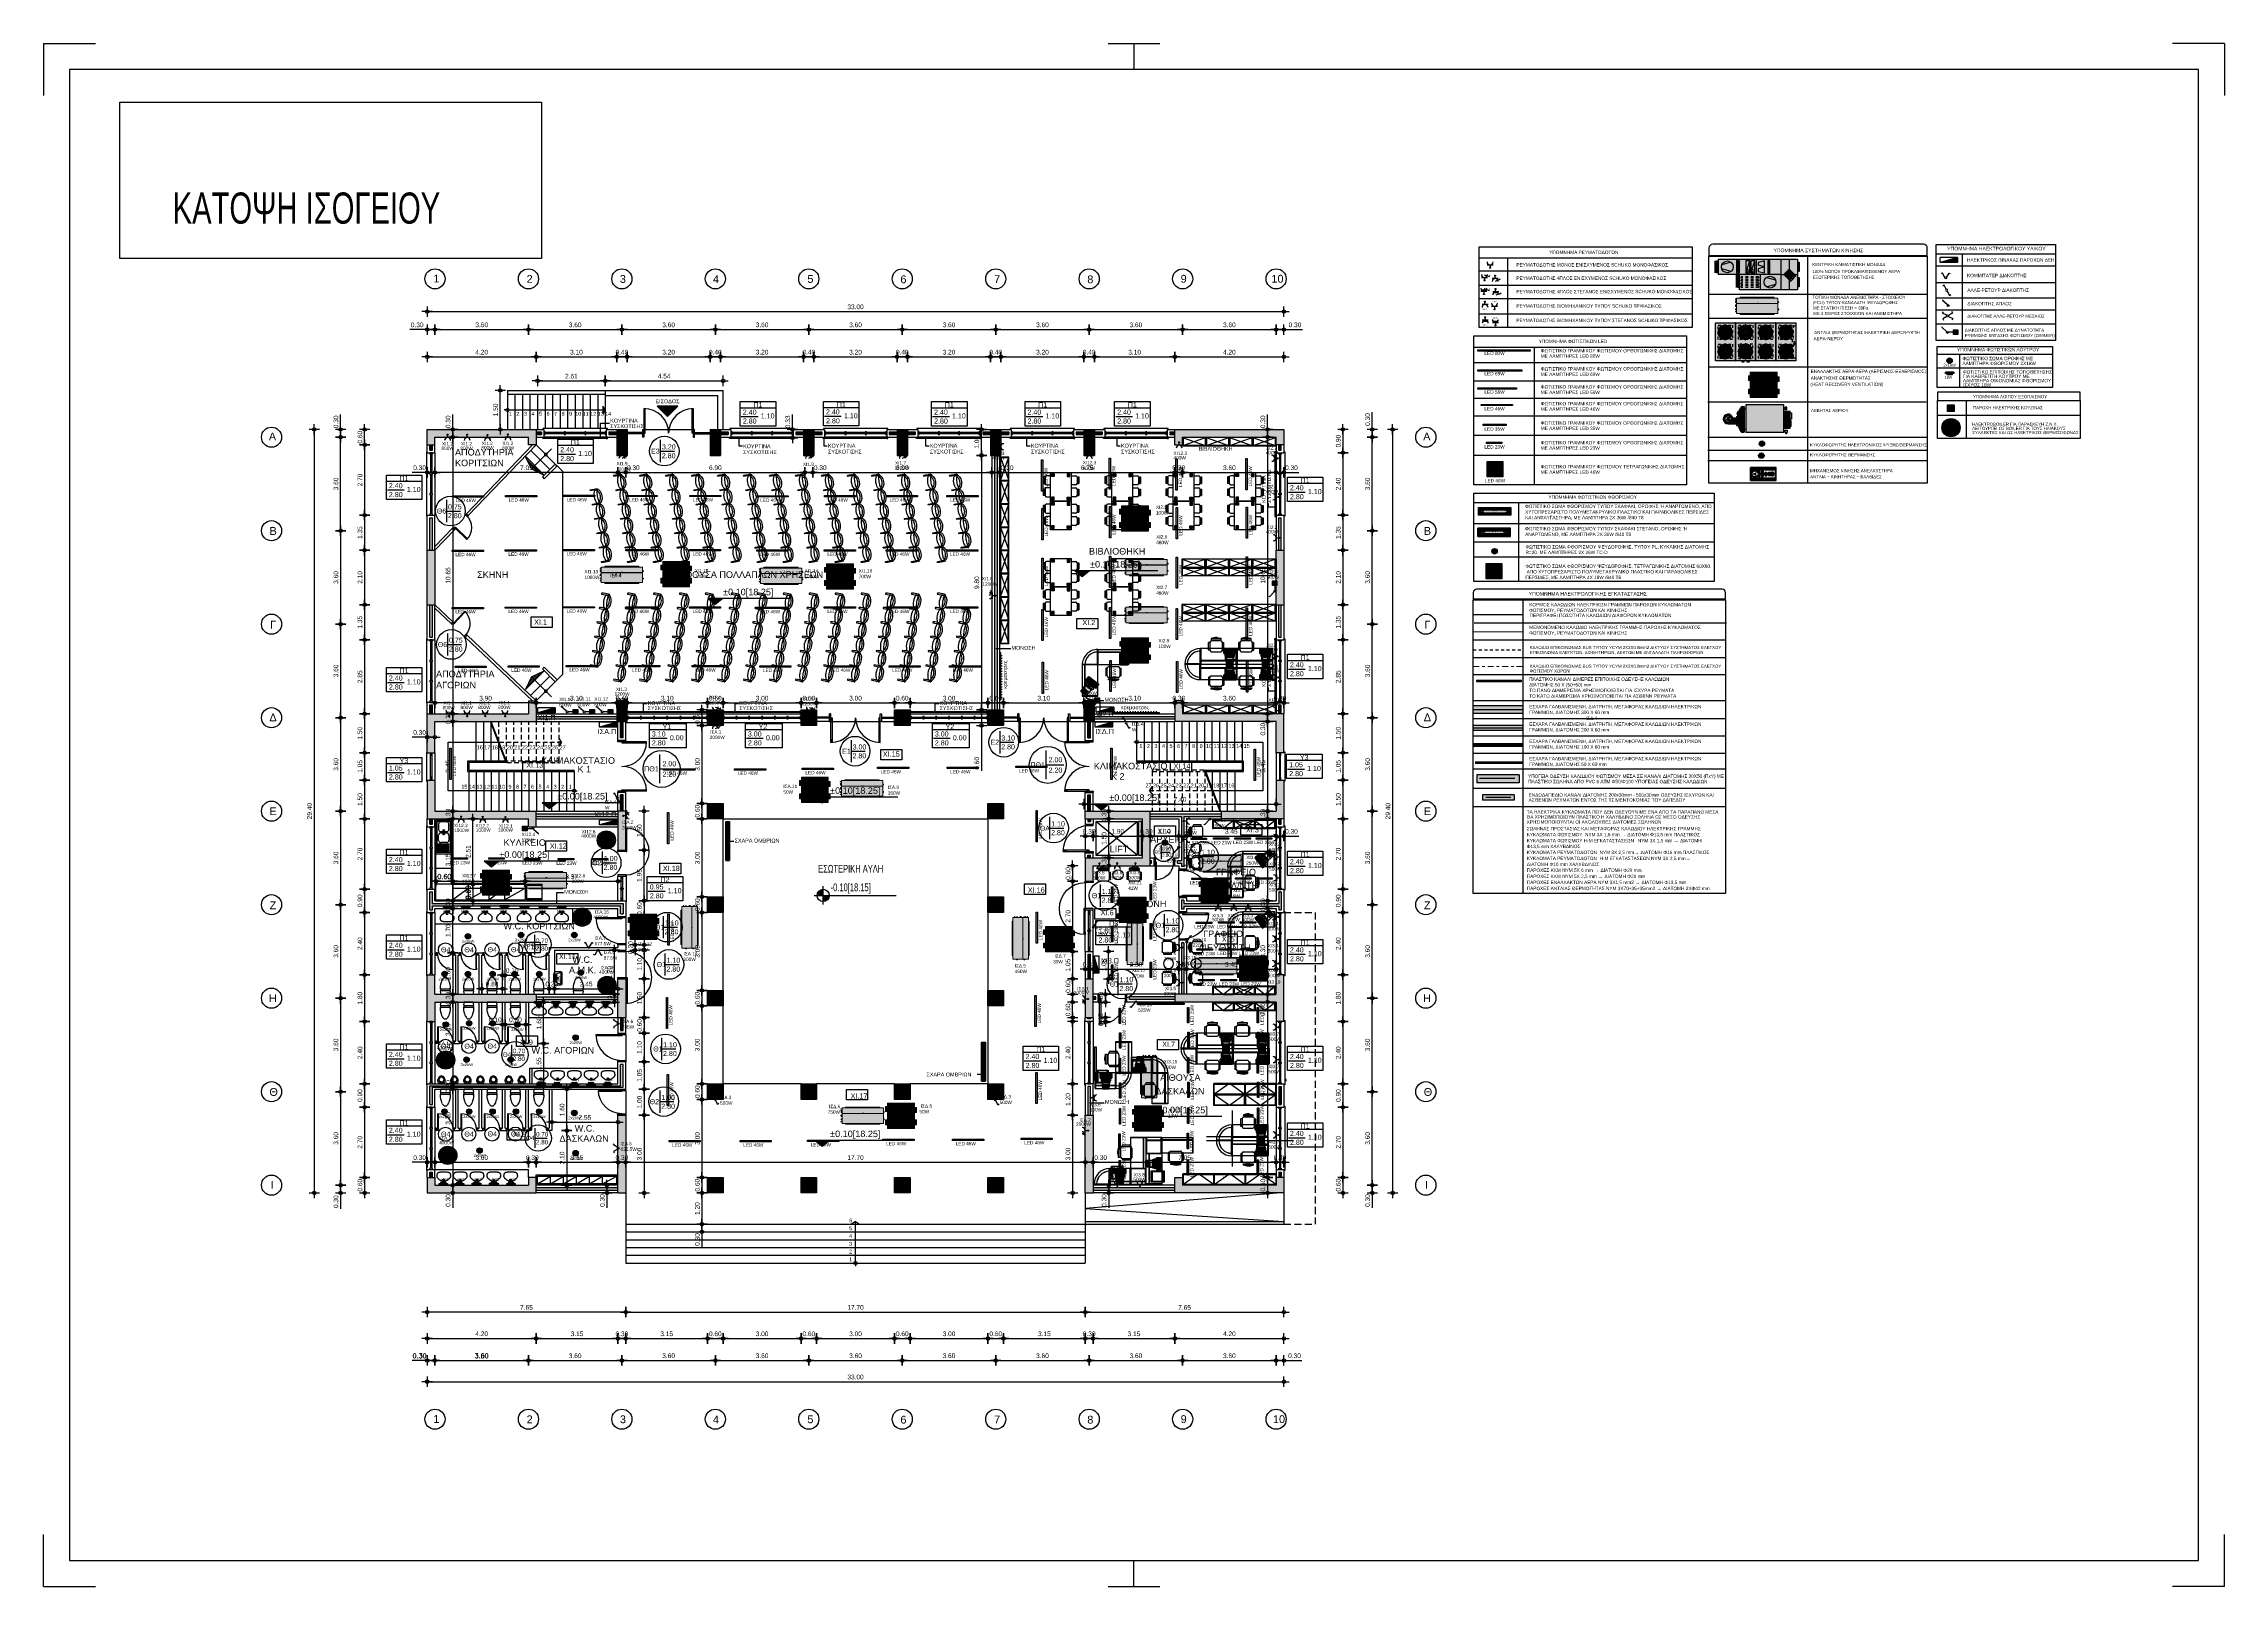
# Model space of a CAD drawing. Header units: metres. Extents: x -11 to 85, y -301 to 135.
# Drawn here: x 0 to 84, y -223.3 to -163.9 of the extents above; entities that cross this region are included whole.
import ezdxf
from ezdxf.enums import TextEntityAlignment as Align

# ---------------------------------------------------------------- set-up
doc = ezdxf.new("R2010")
doc.units = ezdxf.units.M
doc.header["$LTSCALE"] = 0.036
doc.header["$PDMODE"] = 2
for name, pattern in [('DASHDOT2', [12.7, 6.35, -3.175, 0, -3.175]), ('HIDDEN', [0.375, 0.25, -0.125]), ('HIDDEN2', [4.7625, 3.175, -1.5875])]:
    doc.linetypes.add(name, pattern=pattern)
for name, color, linetype in [('anelkistiras', 210, 'Continuous'), ('arxitek isogeio', 252, 'Continuous'), ('BORDER', 5, 'Continuous'), ('DIMBLK', 252, 'Continuous'), ('elec endodapedio hatch', 41, 'Continuous'), ('elec endodapedio kanali', 34, 'Continuous'), ('elec fota hatch', 31, 'Continuous'), ('elec plas kanali hatch', 211, 'Continuous'), ('elec psiktis', 170, 'Continuous'), ('elec psiktis exartimata', 170, 'Continuous'), ('elec sxara', 45, 'Continuous'), ('elec text', 20, 'Continuous'), ('electext', 20, 'Continuous'), ('Epipla', 252, 'Continuous'), ('fan klimatismos hatch', 21, 'Continuous'), ('fan klimatistikes', 160, 'Continuous'), ('fan klimatistiki exartimata', 170, 'Continuous'), ('hatch color', 252, 'Continuous'), ('HLEK-SYMBOL', 3, 'Continuous'), ('HLEK_FL001_SYMBOLS', 230, 'Continuous'), ('KYKLOFORHTES', 152, 'Continuous'), ('LAYER-ON', 4, 'Continuous'), ('MARKS', 2, 'Continuous'), ('mihanologika text', 20, 'Continuous'), ('NOTES', 3, 'Continuous'), ('Parathira', 252, 'Continuous'), ('SYMBOLA', 160, 'Continuous'), ('therm levit', 220, 'Continuous'), ('therm levit hatch', 211, 'Continuous')]:
    doc.layers.add(name, color=color, linetype=linetype)
for name, color, linetype, lineweight in [('axel', 170, 'Continuous', 0), ('elec kanali akalyptou hatch', 71, 'Continuous', 0), ('elec kanali hatch', 21, 'Continuous', 0), ('elec light con kalodio', 94, 'DASHDOT2', 0), ('elec light knx cable', 94, 'HIDDEN2', 30), ('elec plas kanali', 244, 'Continuous', 25), ('electrica', 162, 'Continuous', 0), ('electrika', 160, 'Continuous', 0), ('electrika paroxes', 162, 'Continuous', 30), ('fan enallaktis', 162, 'Continuous', 0), ('fan enallaktis hatch', 141, 'Continuous', 0), ('fan klimatistikes_hatch', 121, 'Continuous', 0), ('kaer levit', 240, 'Continuous', 0)]:
    doc.layers.add(name, color=color, linetype=linetype, lineweight=lineweight)
doc.styles.add('CE5W', font='WGSIMPL.SHX')
doc.styles.add('comu-c', font='ugcompl.shx', dxfattribs={"width": 0.7})
doc.styles.add('COMU-N', font='arial.ttf')
doc.styles.add('outu-c', font='ugoutl-s.shx', dxfattribs={"width": 0.7})
doc.styles.add('SIMW-N', font='wgsimpl')
doc.styles.get("Standard").update_dxf_attribs({"font": 'arial.ttf'})
doc.styles.add('TSK_OM', font='arial.ttf')
doc.styles.add('W4MS1', font='arial.ttf')
doc.styles.add('W4MS2', font='W4MS2.shx')
doc.dimstyles.new('CADWDOT', dxfattribs={"dimscale": 0.1, "dimtxt": 1.8, "dimasz": 0.08, "dimexe": 2, "dimexo": 0, "dimgap": 0.09, "dimtad": 0, "dimrnd": 0.001, "dimzin": 0, "dimdsep": 46, "dimtxsty": 'Standard', "dimblk1": 'ARTDIM', "dimblk2": 'ARTDIM', "dimsah": 1, "dimcen": 0.09, "dimdle": 0.05, "dimse1": 1, "dimse2": 1, "dimadec": 0, "dimazin": 0, "dimtfac": 1, "dimtmove": 0, "dimatfit": 3, "dimldrblk": 'ARTDIM', "dimfxl": 2, "dimtvp": 0.9999, "dimtolj": 1, "dimtzin": 0, "dimarcsym": 0})

# ---------------------------------------------------------------- blocks, each defined once
blk = doc.blocks.new('art103')
at = {"layer": 'BORDER'}
for p, q in [((20.75, 14.6), (0.25, 14.6)), ((0.25, 14.6), (0.25, 0.25)), ((20.75, 0.25), (20.75, 14.6)), ((0.25, 0.25), (20.75, 0.25))]:
    blk.add_line(p, q, dxfattribs=at)
at = {"layer": 'MARKS'}
for p, q in [((0, 14.85), (0, 14.35)), ((0, 14.85), (0.5, 14.85)), ((10.25, 14.85), (10.75, 14.85)), ((10.5, 14.85), (10.5, 14.6)), ((21, 14.85), (20.5, 14.85)), ((21, 14.85), (21, 14.35)), ((0, 0), (0, 0.5)), ((21, 0), (21, 0.5)), ((10.5, 0), (10.5, 0.25)), ((0, 0), (0.5, 0)), ((10.25, 0), (10.75, 0)), ((21, 0), (20.5, 0))]:
    blk.add_line(p, q, dxfattribs=at)
blk = doc.blocks.new('tr.w')
at = {"layer": 'Epipla'}
for p, q in [((90.588, 26.895), (90.438, 26.865)), ((90.668, 26.895), (90.588, 26.895)), ((90.588, 26.895), (90.588, 26.865)), ((90.668, 26.865), (90.668, 26.895)), ((90.668, 26.895), (90.818, 26.865)), ((91.744, 26.895), (91.594, 26.865)), ((91.824, 26.895), (91.744, 26.895)), ((91.744, 26.895), (91.744, 26.865)), ((91.824, 26.865), (91.824, 26.895)), ((91.824, 26.895), (91.974, 26.865)), ((89.996, 26.353), (89.996, 26.373)), ((89.998, 26.353), (89.996, 26.353)), ((89.998, 26.472), (89.998, 25.875)), ((89.998, 26.375), (89.998, 26.353)), ((91.413, 26.475), (90.013, 26.475)), ((90.013, 26.475), (90.013, 25.875)), ((90.013, 26.472), (90.013, 25.875)), ((90.033, 26.475), (90.033, 25.875)), ((90.338, 26.411), (90.338, 26.711)), ((90.388, 26.711), (90.338, 26.711)), ((90.388, 26.411), (90.338, 26.411)), ((90.388, 26.711), (90.388, 26.411)), ((90.438, 26.865), (90.438, 26.815)), ((90.818, 26.865), (90.438, 26.865)), ((90.438, 26.815), (90.818, 26.815)), ((90.808, 26.771), (90.448, 26.771)), ((90.448, 26.351), (90.808, 26.351)), ((90.588, 26.815), (90.588, 26.771)), ((90.668, 26.771), (90.668, 26.815)), ((90.818, 26.815), (90.818, 26.865)), ((90.868, 26.711), (90.918, 26.711)), ((90.868, 26.411), (90.868, 26.711)), ((90.868, 26.411), (90.918, 26.411)), ((90.918, 26.411), (90.918, 26.711)), ((90.925, 26.474), (91.373, 26.474)), ((90.925, 26.287), (90.925, 26.474)), ((91.373, 26.287), (90.925, 26.287)), ((91.018, 26.437, 0), (90.943, 26.437, 0)), ((90.943, 26.437, 0), (90.943, 26.343, 0)), ((91.018, 26.418, 0), (90.943, 26.418, 0)), ((91.018, 26.399, 0), (90.943, 26.399, 0)), ((91.018, 26.381, 0), (90.943, 26.381, 0)), ((91.018, 26.362, 0), (90.943, 26.362, 0)), ((91.018, 26.343, 0), (90.943, 26.343, 0)), ((90.943, 26.325, 0), (90.943, 26.311, 0)), ((91.355, 26.325, 0), (90.943, 26.325, 0)), ((91.355, 26.311, 0), (90.943, 26.311, 0)), ((90.973, 26.475), (90.973, 26.025)), ((90.993, 26.475), (90.973, 26.475)), ((90.976, 26.246), (91.322, 26.246)), ((90.976, 26.246), (90.976, 26.19)), ((90.976, 26.19), (91.322, 26.19)), ((90.976, 26.19), (90.995, 26.134)), ((90.993, 26.475), (90.993, 26.025)), ((90.993, 26.455), (91.393, 26.455)), ((90.993, 26.054), (91.393, 26.054)), ((91.304, 26.134), (90.995, 26.134)), ((90.999, 26.455), (90.999, 26.475)), ((90.999, 26.475), (91.384, 26.475)), ((91.384, 26.455), (90.999, 26.455)), ((91.032, 25.872), (91.014, 26.134)), ((91.018, 26.437, 0), (91.018, 26.343, 0)), ((91.079, 26.437, 0), (91.032, 26.437, 0)), ((91.032, 26.437, 0), (91.032, 26.418, 0)), ((91.044, 26.418, 0), (91.032, 26.418, 0)), ((91.079, 26.381, 0), (91.032, 26.381, 0)), ((91.032, 26.381, 0), (91.032, 26.343, 0)), ((91.079, 26.362, 0), (91.032, 26.362, 0)), ((91.079, 26.343, 0), (91.032, 26.343, 0)), ((91.044, 26.418, 0), (91.044, 26.399, 0)), ((91.067, 26.399, 0), (91.044, 26.399, 0)), ((91.079, 26.418, 0), (91.067, 26.418, 0)), ((91.067, 26.418, 0), (91.067, 26.399, 0)), ((91.079, 26.437, 0), (91.079, 26.418, 0)), ((91.079, 26.381, 0), (91.079, 26.343, 0)), ((91.093, 26.437, 0), (91.093, 26.343, 0)), ((91.355, 26.437, 0), (91.093, 26.437, 0)), ((91.355, 26.418, 0), (91.093, 26.418, 0)), ((91.355, 26.399, 0), (91.093, 26.399, 0)), ((91.355, 26.381, 0), (91.093, 26.381, 0)), ((91.355, 26.362, 0), (91.093, 26.362, 0)), ((91.355, 26.343, 0), (91.093, 26.343, 0)), ((91.285, 26.134), (91.266, 25.872)), ((91.322, 26.19), (91.304, 26.134)), ((91.322, 26.246), (91.322, 26.19)), ((91.355, 26.437, 0), (91.355, 26.343, 0)), ((91.355, 26.325, 0), (91.355, 26.311, 0)), ((91.373, 26.474), (91.373, 26.287)), ((91.384, 26.475), (91.384, 26.455)), ((91.393, 25.875), (91.393, 26.475)), ((91.413, 25.875), (91.413, 26.475)), ((91.413, 26.475), (91.413, 25.875)), ((92.813, 26.475), (91.413, 26.475)), ((91.433, 26.475), (91.433, 25.875)), ((91.494, 26.411), (91.494, 26.711)), ((91.544, 26.711), (91.494, 26.711)), ((91.544, 26.411), (91.494, 26.411)), ((91.544, 26.711), (91.544, 26.411)), ((91.594, 26.865), (91.594, 26.815)), ((91.974, 26.865), (91.594, 26.865)), ((91.594, 26.815), (91.974, 26.815)), ((91.964, 26.771), (91.604, 26.771)), ((91.604, 26.351), (91.964, 26.351)), ((91.744, 26.815), (91.744, 26.771)), ((91.824, 26.771), (91.824, 26.815)), ((91.974, 26.815), (91.974, 26.865)), ((92.024, 26.711), (92.074, 26.711)), ((92.024, 26.411), (92.024, 26.711)), ((92.024, 26.411), (92.074, 26.411)), ((92.074, 26.411), (92.074, 26.711)), ((92.315, 26.474), (92.764, 26.474)), ((92.315, 26.287), (92.315, 26.474)), ((92.764, 26.287), (92.315, 26.287)), ((92.408, 26.437, 0), (92.334, 26.437, 0)), ((92.334, 26.437, 0), (92.334, 26.343, 0)), ((92.408, 26.418, 0), (92.334, 26.418, 0)), ((92.408, 26.399, 0), (92.334, 26.399, 0)), ((92.408, 26.381, 0), (92.334, 26.381, 0)), ((92.408, 26.362, 0), (92.334, 26.362, 0)), ((92.408, 26.343, 0), (92.334, 26.343, 0)), ((92.334, 26.325, 0), (92.334, 26.311, 0)), ((92.745, 26.325, 0), (92.334, 26.325, 0)), ((92.745, 26.311, 0), (92.334, 26.311, 0)), ((92.367, 26.246), (92.712, 26.246)), ((92.367, 26.246), (92.367, 26.19)), ((92.367, 26.19), (92.712, 26.19)), ((92.367, 26.19), (92.385, 26.134)), ((92.393, 26.475), (92.373, 26.475)), ((92.373, 26.475), (92.373, 26.025)), ((92.694, 26.134), (92.385, 26.134)), ((92.393, 26.475), (92.393, 26.025)), ((92.393, 26.455), (92.793, 26.455)), ((92.393, 26.054), (92.793, 26.054)), ((92.399, 26.455), (92.399, 26.475)), ((92.399, 26.475), (92.784, 26.475)), ((92.784, 26.455), (92.399, 26.455)), ((92.423, 25.872), (92.404, 26.134)), ((92.408, 26.437, 0), (92.408, 26.343, 0)), ((92.469, 26.437, 0), (92.422, 26.437, 0)), ((92.422, 26.437, 0), (92.422, 26.418, 0)), ((92.434, 26.418, 0), (92.422, 26.418, 0)), ((92.469, 26.381, 0), (92.422, 26.381, 0)), ((92.422, 26.381, 0), (92.422, 26.343, 0)), ((92.469, 26.362, 0), (92.422, 26.362, 0)), ((92.469, 26.343, 0), (92.422, 26.343, 0)), ((92.434, 26.418, 0), (92.434, 26.399, 0)), ((92.457, 26.399, 0), (92.434, 26.399, 0)), ((92.469, 26.418, 0), (92.457, 26.418, 0)), ((92.457, 26.418, 0), (92.457, 26.399, 0)), ((92.469, 26.437, 0), (92.469, 26.418, 0)), ((92.469, 26.381, 0), (92.469, 26.343, 0)), ((92.483, 26.437, 0), (92.483, 26.343, 0)), ((92.745, 26.437, 0), (92.483, 26.437, 0)), ((92.745, 26.418, 0), (92.483, 26.418, 0)), ((92.745, 26.399, 0), (92.483, 26.399, 0)), ((92.745, 26.381, 0), (92.483, 26.381, 0)), ((92.745, 26.362, 0), (92.483, 26.362, 0)), ((92.745, 26.343, 0), (92.483, 26.343, 0)), ((92.675, 26.134), (92.656, 25.872)), ((92.712, 26.19), (92.694, 26.134)), ((92.712, 26.246), (92.712, 26.19)), ((92.745, 26.437, 0), (92.745, 26.343, 0)), ((92.745, 26.325, 0), (92.745, 26.311, 0)), ((92.764, 26.474), (92.764, 26.287)), ((92.784, 26.475), (92.784, 26.455)), ((92.793, 25.875), (92.793, 26.475)), ((92.813, 25.875), (92.813, 26.475)), ((89.998, 25.89), (89.416, 25.89)), ((90.013, 25.875), (89.416, 25.875)), ((90.013, 25.875), (89.416, 25.875)), ((89.998, 25.86), (89.416, 25.86)), ((89.513, 25.86), (89.536, 25.86)), ((89.536, 25.858), (89.516, 25.858)), ((89.536, 25.86), (89.536, 25.858)), ((89.998, 25.398), (89.996, 25.398)), ((89.996, 25.398), (89.996, 25.378)), ((89.998, 25.278), (89.998, 25.875)), ((89.998, 25.376), (89.998, 25.398)), ((90.013, 25.278), (90.013, 25.875)), ((90.013, 25.275), (90.013, 25.875)), ((90.013, 25.875), (91.413, 25.875)), ((90.013, 25.875), (91.413, 25.875)), ((91.413, 25.275), (90.013, 25.275)), ((90.033, 26.025), (91.393, 26.025)), ((90.033, 26.004), (91.393, 26.004)), ((90.033, 25.275), (90.033, 25.875)), ((90.033, 25.747), (91.393, 25.747)), ((90.033, 25.726), (91.393, 25.726)), ((90.388, 25.369), (90.338, 25.369)), ((90.338, 25.369), (90.338, 25.069)), ((90.388, 25.069), (90.388, 25.369)), ((90.448, 25.429), (90.808, 25.429)), ((90.868, 25.369), (90.918, 25.369)), ((90.868, 25.369), (90.868, 25.069)), ((90.918, 25.369), (90.918, 25.069)), ((91.373, 25.463), (90.925, 25.463)), ((90.925, 25.463), (90.925, 25.276)), ((90.925, 25.276), (91.373, 25.276)), ((91.355, 25.44, 0), (90.943, 25.44, 0)), ((90.943, 25.426, 0), (90.943, 25.44, 0)), ((91.355, 25.426, 0), (90.943, 25.426, 0)), ((91.018, 25.407, 0), (90.943, 25.407, 0)), ((90.943, 25.314, 0), (90.943, 25.407, 0)), ((91.018, 25.389, 0), (90.943, 25.389, 0)), ((91.018, 25.37, 0), (90.943, 25.37, 0)), ((91.018, 25.351, 0), (90.943, 25.351, 0)), ((91.018, 25.333, 0), (90.943, 25.333, 0)), ((91.018, 25.314, 0), (90.943, 25.314, 0)), ((90.973, 25.275), (90.973, 25.726)), ((90.993, 25.275), (90.973, 25.275)), ((90.976, 25.561), (90.995, 25.617)), ((90.976, 25.561), (91.322, 25.561)), ((90.976, 25.505), (90.976, 25.561)), ((90.976, 25.505), (91.322, 25.505)), ((90.993, 25.275), (90.993, 25.726)), ((90.993, 25.696), (91.393, 25.696)), ((90.993, 25.295), (91.393, 25.295)), ((91.304, 25.617), (90.995, 25.617)), ((91.384, 25.295), (90.999, 25.295)), ((90.999, 25.295), (90.999, 25.275)), ((90.999, 25.275), (91.384, 25.275)), ((91.032, 25.879), (91.014, 25.617)), ((91.018, 25.314, 0), (91.018, 25.407, 0)), ((91.266, 25.879), (91.032, 25.879)), ((91.266, 25.872), (91.032, 25.872)), ((91.079, 25.407, 0), (91.032, 25.407, 0)), ((91.032, 25.37, 0), (91.032, 25.407, 0)), ((91.079, 25.389, 0), (91.032, 25.389, 0)), ((91.079, 25.37, 0), (91.032, 25.37, 0)), ((91.032, 25.314, 0), (91.032, 25.333, 0)), ((91.044, 25.333, 0), (91.032, 25.333, 0)), ((91.079, 25.314, 0), (91.032, 25.314, 0)), ((91.067, 25.351, 0), (91.044, 25.351, 0)), ((91.044, 25.333, 0), (91.044, 25.351, 0)), ((91.067, 25.333, 0), (91.067, 25.351, 0)), ((91.079, 25.333, 0), (91.067, 25.333, 0)), ((91.079, 25.37, 0), (91.079, 25.407, 0)), ((91.079, 25.314, 0), (91.079, 25.333, 0)), ((91.093, 25.314, 0), (91.093, 25.407, 0)), ((91.355, 25.407, 0), (91.093, 25.407, 0)), ((91.355, 25.389, 0), (91.093, 25.389, 0)), ((91.355, 25.37, 0), (91.093, 25.37, 0)), ((91.355, 25.351, 0), (91.093, 25.351, 0)), ((91.355, 25.333, 0), (91.093, 25.333, 0)), ((91.355, 25.314, 0), (91.093, 25.314, 0)), ((91.285, 25.617), (91.266, 25.879)), ((91.322, 25.561), (91.304, 25.617)), ((91.322, 25.505), (91.322, 25.561)), ((91.355, 25.426, 0), (91.355, 25.44, 0)), ((91.355, 25.314, 0), (91.355, 25.407, 0)), ((91.373, 25.276), (91.373, 25.463)), ((91.384, 25.275), (91.384, 25.295)), ((91.393, 25.875), (91.393, 25.275)), ((91.413, 25.875), (91.413, 25.275)), ((91.413, 25.875), (92.813, 25.875)), ((91.413, 25.875), (92.813, 25.875)), ((91.413, 25.275), (91.413, 25.875)), ((92.813, 25.275), (91.413, 25.275)), ((91.433, 26.025), (92.793, 26.025)), ((91.433, 26.004), (92.793, 26.004)), ((91.433, 25.275), (91.433, 25.875)), ((91.433, 25.747), (92.793, 25.747)), ((91.433, 25.726), (92.793, 25.726)), ((91.544, 25.369), (91.494, 25.369)), ((91.494, 25.369), (91.494, 25.069)), ((91.544, 25.069), (91.544, 25.369)), ((91.604, 25.429), (91.964, 25.429)), ((92.024, 25.369), (92.074, 25.369)), ((92.024, 25.369), (92.024, 25.069)), ((92.074, 25.369), (92.074, 25.069)), ((92.764, 25.463), (92.315, 25.463)), ((92.315, 25.463), (92.315, 25.276)), ((92.315, 25.276), (92.764, 25.276)), ((92.745, 25.44, 0), (92.334, 25.44, 0)), ((92.334, 25.426, 0), (92.334, 25.44, 0)), ((92.745, 25.426, 0), (92.334, 25.426, 0)), ((92.408, 25.407, 0), (92.334, 25.407, 0)), ((92.334, 25.314, 0), (92.334, 25.407, 0)), ((92.408, 25.389, 0), (92.334, 25.389, 0)), ((92.408, 25.37, 0), (92.334, 25.37, 0)), ((92.408, 25.351, 0), (92.334, 25.351, 0)), ((92.408, 25.333, 0), (92.334, 25.333, 0)), ((92.408, 25.314, 0), (92.334, 25.314, 0)), ((92.367, 25.561), (92.385, 25.617)), ((92.367, 25.561), (92.712, 25.561)), ((92.367, 25.505), (92.367, 25.561)), ((92.367, 25.505), (92.712, 25.505)), ((92.373, 25.275), (92.373, 25.726)), ((92.393, 25.275), (92.373, 25.275)), ((92.694, 25.617), (92.385, 25.617)), ((92.393, 25.275), (92.393, 25.726)), ((92.393, 25.696), (92.793, 25.696)), ((92.393, 25.295), (92.793, 25.295)), ((92.784, 25.295), (92.399, 25.295)), ((92.399, 25.295), (92.399, 25.275)), ((92.399, 25.275), (92.784, 25.275)), ((92.423, 25.879), (92.404, 25.617)), ((92.408, 25.314, 0), (92.408, 25.407, 0)), ((92.469, 25.407, 0), (92.422, 25.407, 0)), ((92.422, 25.37, 0), (92.422, 25.407, 0)), ((92.469, 25.389, 0), (92.422, 25.389, 0)), ((92.469, 25.37, 0), (92.422, 25.37, 0)), ((92.422, 25.314, 0), (92.422, 25.333, 0)), ((92.434, 25.333, 0), (92.422, 25.333, 0)), ((92.469, 25.314, 0), (92.422, 25.314, 0)), ((92.656, 25.879), (92.423, 25.879)), ((92.656, 25.872), (92.423, 25.872)), ((92.457, 25.351, 0), (92.434, 25.351, 0)), ((92.434, 25.333, 0), (92.434, 25.351, 0)), ((92.457, 25.333, 0), (92.457, 25.351, 0)), ((92.469, 25.333, 0), (92.457, 25.333, 0)), ((92.469, 25.37, 0), (92.469, 25.407, 0)), ((92.469, 25.314, 0), (92.469, 25.333, 0)), ((92.483, 25.314, 0), (92.483, 25.407, 0)), ((92.745, 25.407, 0), (92.483, 25.407, 0)), ((92.745, 25.389, 0), (92.483, 25.389, 0)), ((92.745, 25.37, 0), (92.483, 25.37, 0)), ((92.745, 25.351, 0), (92.483, 25.351, 0)), ((92.745, 25.333, 0), (92.483, 25.333, 0)), ((92.745, 25.314, 0), (92.483, 25.314, 0)), ((92.675, 25.617), (92.656, 25.879)), ((92.712, 25.561), (92.694, 25.617)), ((92.712, 25.505), (92.712, 25.561)), ((92.745, 25.426, 0), (92.745, 25.44, 0)), ((92.745, 25.314, 0), (92.745, 25.407, 0)), ((92.764, 25.276), (92.764, 25.463)), ((92.784, 25.275), (92.784, 25.295)), ((92.793, 25.875), (92.793, 25.275)), ((92.813, 25.875), (92.813, 25.275)), ((90.388, 25.069), (90.338, 25.069)), ((90.438, 24.965), (90.818, 24.965)), ((90.438, 24.915), (90.438, 24.965)), ((90.588, 24.885), (90.438, 24.915)), ((90.818, 24.915), (90.438, 24.915)), ((90.808, 25.009), (90.448, 25.009)), ((90.588, 24.965), (90.588, 25.009)), ((90.588, 24.885), (90.588, 24.915)), ((90.668, 24.885), (90.588, 24.885)), ((90.668, 25.009), (90.668, 24.965)), ((90.668, 24.915), (90.668, 24.885)), ((90.668, 24.885), (90.818, 24.915)), ((90.818, 24.965), (90.818, 24.915)), ((90.868, 25.069), (90.918, 25.069)), ((91.544, 25.069), (91.494, 25.069)), ((91.594, 24.965), (91.974, 24.965)), ((91.594, 24.915), (91.594, 24.965)), ((91.744, 24.885), (91.594, 24.915)), ((91.974, 24.915), (91.594, 24.915)), ((91.964, 25.009), (91.604, 25.009)), ((91.744, 24.965), (91.744, 25.009)), ((91.744, 24.885), (91.744, 24.915)), ((91.824, 24.885), (91.744, 24.885)), ((91.824, 25.009), (91.824, 24.965)), ((91.824, 24.915), (91.824, 24.885)), ((91.824, 24.885), (91.974, 24.915)), ((91.974, 24.965), (91.974, 24.915)), ((92.024, 25.069), (92.074, 25.069))]:
    blk.add_line(p, q, dxfattribs=at)
at = {"layer": 'Epipla', "extrusion": (1.21853e-17, 0.099504, 0.995037)}
for p, q in [((91.018, 26.419, 0.029), (90.944, 26.419, 0.029)), ((91.018, 26.4, 0.031), (90.944, 26.4, 0.031)), ((91.018, 26.382, 0.033), (90.944, 26.382, 0.033)), ((91.018, 26.363, 0.035), (90.944, 26.363, 0.035)), ((91.079, 26.363, 0.035), (91.032, 26.363, 0.035)), ((91.355, 26.419, 0.029), (91.093, 26.419, 0.029)), ((91.355, 26.4, 0.031), (91.093, 26.4, 0.031)), ((91.355, 26.382, 0.033), (91.093, 26.382, 0.033)), ((91.355, 26.363, 0.035), (91.093, 26.363, 0.035)), ((92.408, 26.419, 0.029), (92.334, 26.419, 0.029)), ((92.408, 26.4, 0.031), (92.334, 26.4, 0.031)), ((92.408, 26.382, 0.033), (92.334, 26.382, 0.033)), ((92.408, 26.363, 0.035), (92.334, 26.363, 0.035)), ((92.469, 26.363, 0.035), (92.422, 26.363, 0.035)), ((92.745, 26.419, 0.029), (92.483, 26.419, 0.029)), ((92.745, 26.4, 0.031), (92.483, 26.4, 0.031)), ((92.745, 26.382, 0.033), (92.483, 26.382, 0.033)), ((92.745, 26.363, 0.035), (92.483, 26.363, 0.035))]:
    blk.add_line(p, q, dxfattribs=at)
at = {"layer": 'Epipla', "extrusion": (-2.72784e-15, -0.175791, 0.984428)}
for p, q in [((91.076, 25.899, 0.276), (91.077, 26.056, 0.304)), ((91.114, 25.899, 0.276), (91.114, 26.056, 0.304)), ((91.148, 25.898, 0.276), (91.149, 26.055, 0.304)), ((91.189, 25.899, 0.276), (91.189, 26.056, 0.304)), ((91.226, 25.899, 0.276), (91.227, 26.056, 0.304)), ((92.466, 25.899, 0.276), (92.467, 26.056, 0.304)), ((92.504, 25.899, 0.276), (92.505, 26.056, 0.304)), ((92.538, 25.898, 0.276), (92.539, 26.055, 0.304)), ((92.579, 25.899, 0.276), (92.58, 26.056, 0.304)), ((92.616, 25.899, 0.276), (92.617, 26.056, 0.304))]:
    blk.add_line(p, q, dxfattribs=at)
at = {"layer": 'Epipla', "extrusion": (-2.43706e-17, -0.099504, 0.995037)}
for p, q in [((91.018, 25.387, 0.035), (90.944, 25.387, 0.035)), ((91.018, 25.369, 0.033), (90.944, 25.369, 0.033)), ((91.018, 25.35, 0.031), (90.944, 25.35, 0.031)), ((91.018, 25.332, 0.029), (90.944, 25.332, 0.029)), ((91.079, 25.387, 0.035), (91.032, 25.387, 0.035)), ((91.355, 25.387, 0.035), (91.093, 25.387, 0.035)), ((91.355, 25.369, 0.033), (91.093, 25.369, 0.033)), ((91.355, 25.35, 0.031), (91.093, 25.35, 0.031)), ((91.355, 25.332, 0.029), (91.093, 25.332, 0.029)), ((92.408, 25.387, 0.035), (92.334, 25.387, 0.035)), ((92.408, 25.369, 0.033), (92.334, 25.369, 0.033)), ((92.408, 25.35, 0.031), (92.334, 25.35, 0.031)), ((92.408, 25.332, 0.029), (92.334, 25.332, 0.029)), ((92.469, 25.387, 0.035), (92.422, 25.387, 0.035)), ((92.745, 25.387, 0.035), (92.483, 25.387, 0.035)), ((92.745, 25.369, 0.033), (92.483, 25.369, 0.033)), ((92.745, 25.35, 0.031), (92.483, 25.35, 0.031)), ((92.745, 25.332, 0.029), (92.483, 25.332, 0.029))]:
    blk.add_line(p, q, dxfattribs=at)
at = {"layer": 'Epipla', "extrusion": (-1.22e-16, -0.996241, -0.08663)}
for p, q in [((91.073, 25.874, 0.238), (91.073, 25.888, 0.08)), ((91.11, 25.874, 0.238), (91.11, 25.888, 0.08)), ((91.148, 25.874, 0.238), (91.148, 25.888, 0.08)), ((91.185, 25.874, 0.238), (91.185, 25.888, 0.08)), ((91.223, 25.874, 0.238), (91.223, 25.888, 0.08)), ((92.463, 25.874, 0.238), (92.463, 25.888, 0.08)), ((92.501, 25.874, 0.238), (92.501, 25.888, 0.08)), ((92.538, 25.874, 0.238), (92.538, 25.888, 0.08)), ((92.576, 25.874, 0.238), (92.576, 25.888, 0.08)), ((92.613, 25.874, 0.238), (92.613, 25.888, 0.08))]:
    blk.add_line(p, q, dxfattribs=at)
at = {"layer": 'Epipla', "extrusion": (2.44001e-16, 0.996241, -0.08663)}
for p, q in [((91.073, 25.876, 0.238), (91.073, 25.863, 0.08)), ((91.11, 25.876, 0.238), (91.11, 25.863, 0.08)), ((91.148, 25.876, 0.238), (91.148, 25.863, 0.08)), ((91.185, 25.876, 0.238), (91.185, 25.863, 0.08)), ((91.223, 25.876, 0.238), (91.223, 25.863, 0.08)), ((92.463, 25.876, 0.238), (92.463, 25.863, 0.08)), ((92.501, 25.876, 0.238), (92.501, 25.863, 0.08)), ((92.538, 25.876, 0.238), (92.538, 25.863, 0.08)), ((92.576, 25.876, 0.238), (92.576, 25.863, 0.08)), ((92.613, 25.876, 0.238), (92.613, 25.863, 0.08))]:
    blk.add_line(p, q, dxfattribs=at)
at = {"layer": 'Epipla', "extrusion": (-2.66326e-15, 0.175791, 0.984428)}
for p, q in [((91.076, 25.851, 0.276), (91.077, 25.695, 0.304)), ((91.114, 25.851, 0.276), (91.114, 25.695, 0.304)), ((91.148, 25.852, 0.276), (91.149, 25.696, 0.304)), ((91.189, 25.851, 0.276), (91.189, 25.695, 0.304)), ((91.226, 25.851, 0.276), (91.227, 25.695, 0.304)), ((92.466, 25.851, 0.276), (92.467, 25.695, 0.304)), ((92.504, 25.851, 0.276), (92.505, 25.695, 0.304)), ((92.538, 25.852, 0.276), (92.539, 25.696, 0.304)), ((92.579, 25.851, 0.276), (92.58, 25.695, 0.304)), ((92.616, 25.851, 0.276), (92.617, 25.695, 0.304))]:
    blk.add_line(p, q, dxfattribs=at)
at = {"layer": 'Epipla'}
blk.add_lwpolyline([(89.513, 25.89), (89.536, 25.89), (89.536, 25.892), (89.516, 25.892)], dxfattribs=at)
for centre, radius, start, end in [((90.013, 25.875), 0.597, 90, 180), ((90.013, 25.875), 0.5, 91.71058, 178.28942), ((90.013, 25.875), 0.498, 91.97611, 178.28942), ((90.448, 26.711), 0.06, 90, 180), ((90.448, 26.411), 0.06, 180, 270), ((90.808, 26.711), 0.06, 0, 90), ((90.808, 26.411), 0.06, 270, 0), ((91.604, 26.711), 0.06, 90, 180), ((91.604, 26.411), 0.06, 180, 270), ((91.964, 26.711), 0.06, 0, 90), ((91.964, 26.411), 0.06, 270, 0), ((90.013, 25.875), 0.597, 180, 270), ((90.013, 25.875), 0.5, 181.71058, 268.28942), ((90.013, 25.875), 0.498, 181.71058, 268.02389), ((90.448, 25.369), 0.06, 90, 180), ((90.808, 25.369), 0.06, 0, 90), ((91.604, 25.369), 0.06, 90, 180), ((91.964, 25.369), 0.06, 0, 90), ((90.448, 25.069), 0.06, 180, 270), ((90.808, 25.069), 0.06, 270, 0), ((91.604, 25.069), 0.06, 180, 270), ((91.964, 25.069), 0.06, 270, 0)]:
    blk.add_arc(centre, radius, start, end, dxfattribs=at)
for points, invisible_edges in [([(90.925, 26.474, 0.019), (90.925, 26.474), (90.925, 26.287)], 12), ([(90.925, 26.287), (90.925, 26.287, 0.037), (90.925, 26.474, 0.019)], 12), ([(91.374, 26.474, 0.019), (90.925, 26.474, 0.019), (90.925, 26.287, 0.037)], 12), ([(90.925, 26.287, 0.037), (91.374, 26.287, 0.037), (91.374, 26.474, 0.019)], 12), ([(91.374, 26.474), (90.925, 26.474), (91.374, 26.474, 0.019)], 6), ([(90.925, 26.474, 0.019), (91.374, 26.474, 0.019), (90.925, 26.474)], 6), ([(91.374, 26.287, 0.037), (90.925, 26.287, 0.037), (91.374, 26.287)], 6), ([(90.925, 26.287), (91.374, 26.287), (90.925, 26.287, 0.037)], 6), ([(91.018, 26.437, 0.023), (90.944, 26.437, 0.023), (90.944, 26.438, 0.027)], 12), ([(90.944, 26.438, 0.027), (91.018, 26.438, 0.027), (91.018, 26.437, 0.023)], 12), ([(90.944, 26.345, 0.037), (90.944, 26.438, 0.027), (90.944, 26.437, 0.023)], 12), ([(91.018, 26.438, 0.027), (90.944, 26.438, 0.027), (90.944, 26.345, 0.037)], 12), ([(90.944, 26.345, 0.037), (91.018, 26.345, 0.037), (91.018, 26.438, 0.027)], 12), ([(90.944, 26.437, 0.023), (90.944, 26.344, 0.032), (90.944, 26.345, 0.037)], 12), ([(90.944, 26.344, 0.032), (91.018, 26.344, 0.032), (91.018, 26.345, 0.037)], 12), ([(91.018, 26.345, 0.037), (90.944, 26.345, 0.037), (90.944, 26.344, 0.032)], 12), ([(91.355, 26.326, 0.034), (90.944, 26.326, 0.034), (90.944, 26.326, 0.038)], 12), ([(90.944, 26.326, 0.038), (91.355, 26.326, 0.038), (91.355, 26.326, 0.034)], 12), ([(90.944, 26.326, 0.034), (90.944, 26.312, 0.035), (90.944, 26.312, 0.04)], 12), ([(90.944, 26.312, 0.04), (90.944, 26.326, 0.038), (90.944, 26.326, 0.034)], 12), ([(91.355, 26.326, 0.038), (90.944, 26.326, 0.038), (90.944, 26.312, 0.04)], 12), ([(90.944, 26.312, 0.04), (91.355, 26.312, 0.04), (91.355, 26.326, 0.038)], 12), ([(91.355, 26.312, 0.04), (90.944, 26.312, 0.04), (90.944, 26.312, 0.035)], 7), ([(90.944, 26.312, 0.035), (91.355, 26.312, 0.035), (90.944, 26.312, 0.04)], 14), ([(91.355, 26.312, 0.04), (90.944, 26.312, 0.04), (91.355, 26.312, 0.035)], 7), ([(90.976, 26.189, 0.056), (90.976, 26.189, 0.374), (90.976, 26.246, 0.056)], 6), ([(90.976, 26.246, 0.374), (90.976, 26.246, 0.056), (90.976, 26.189, 0.374)], 6), ([(91.322, 26.246, 0.374), (90.976, 26.246, 0.374), (90.976, 26.189, 0.374)], 12), ([(90.976, 26.189, 0.374), (91.322, 26.189, 0.374), (91.322, 26.246, 0.374)], 12), ([(91.322, 26.246, 0.056), (90.976, 26.246, 0.056), (91.322, 26.246, 0.374)], 6), ([(90.976, 26.246, 0.374), (91.322, 26.246, 0.374), (90.976, 26.246, 0.056)], 6), ([(90.976, 26.189, 0.374), (90.976, 26.189, 0.056), (90.995, 26.133, 0.056)], 12), ([(90.976, 26.189, 0.374), (90.995, 26.133, 0.056), (90.995, 26.133, 0.346)], 5), ([(90.995, 26.133, 0.346), (91.322, 26.189, 0.374), (90.976, 26.189, 0.374)], 5), ([(91.303, 26.133, 0.346), (91.322, 26.189, 0.374), (90.995, 26.133, 0.346)], 6), ([(90.995, 26.133, 0.346), (91.009, 26.133, 0.318), (91.303, 26.133, 0.346)], 7), ([(90.995, 26.133, 0.346), (90.995, 26.133, 0.056), (91.009, 26.133, 0.056)], 12), ([(90.995, 26.133, 0.346), (91.009, 26.133, 0.056), (91.009, 26.133, 0.318)], 13), ([(91.009, 26.227, 0.056), (91.028, 25.956), (91.028, 25.918, 0.056)], 5), ([(91.009, 26.227), (91.028, 25.956), (91.009, 26.227, 0.056)], 6), ([(91.289, 26.227), (91.009, 26.227), (91.289, 26.227, 0.056)], 6), ([(91.009, 26.227, 0.056), (91.289, 26.227, 0.056), (91.009, 26.227)], 6), ([(91.028, 25.872, 0.271), (91.289, 26.133, 0.318), (91.009, 26.133, 0.318)], 5), ([(91.009, 26.133, 0.056), (91.028, 25.872, 0.271), (91.009, 26.133, 0.318)], 5), ([(91.028, 25.89, 0.056), (91.028, 25.872, 0.271), (91.009, 26.133, 0.056)], 6), ([(91.289, 26.133, 0.318), (91.303, 26.133, 0.346), (91.009, 26.133, 0.318)], 7), ([(91.018, 26.344, 0.032), (91.018, 26.437, 0.023), (91.018, 26.438, 0.027)], 12), ([(91.018, 26.438, 0.027), (91.018, 26.345, 0.037), (91.018, 26.344, 0.032)], 12), ([(91.271, 25.872, 0.271), (91.289, 26.133, 0.318), (91.028, 25.872, 0.271)], 6), ([(91.079, 26.437, 0.023), (91.032, 26.437, 0.023), (91.032, 26.438, 0.027)], 12), ([(91.032, 26.438, 0.027), (91.079, 26.438, 0.027), (91.079, 26.437, 0.023)], 12), ([(91.032, 26.419, 0.029), (91.032, 26.438, 0.027), (91.032, 26.437, 0.023)], 12), ([(91.032, 26.419, 0.029), (91.079, 26.419, 0.029), (91.032, 26.438, 0.027)], 6), ([(91.032, 26.438, 0.027), (91.079, 26.419, 0.029), (91.079, 26.438, 0.027)], 5), ([(91.032, 26.437, 0.023), (91.032, 26.419, 0.024), (91.032, 26.419, 0.029)], 12), ([(91.032, 26.419, 0.024), (91.044, 26.419, 0.024), (91.044, 26.419, 0.029)], 12), ([(91.044, 26.419, 0.029), (91.032, 26.419, 0.029), (91.032, 26.419, 0.024)], 12), ([(91.079, 26.381, 0.028), (91.032, 26.381, 0.028), (91.032, 26.382, 0.033)], 12), ([(91.032, 26.382, 0.033), (91.079, 26.382, 0.033), (91.079, 26.381, 0.028)], 12), ([(91.032, 26.345, 0.037), (91.032, 26.382, 0.033), (91.032, 26.381, 0.028)], 12), ([(91.079, 26.382, 0.033), (91.032, 26.382, 0.033), (91.032, 26.345, 0.037)], 12), ([(91.032, 26.345, 0.037), (91.079, 26.345, 0.037), (91.079, 26.382, 0.033)], 12), ([(91.032, 26.381, 0.028), (91.032, 26.344, 0.032), (91.032, 26.345, 0.037)], 12), ([(91.032, 26.344, 0.032), (91.079, 26.344, 0.032), (91.079, 26.345, 0.037)], 12), ([(91.079, 26.345, 0.037), (91.032, 26.345, 0.037), (91.032, 26.344, 0.032)], 12), ([(91.044, 26.419, 0.024), (91.044, 26.4, 0.026), (91.044, 26.4, 0.031)], 12), ([(91.044, 26.4, 0.031), (91.044, 26.419, 0.029), (91.044, 26.419, 0.024)], 12), ([(91.067, 26.4, 0.031), (91.067, 26.419, 0.029), (91.044, 26.4, 0.031)], 6), ([(91.044, 26.419, 0.029), (91.044, 26.4, 0.031), (91.067, 26.419, 0.029)], 6), ([(91.044, 26.4, 0.026), (91.067, 26.4, 0.026), (91.067, 26.4, 0.031)], 12), ([(91.067, 26.4, 0.031), (91.044, 26.4, 0.031), (91.044, 26.4, 0.026)], 12), ([(91.079, 26.419, 0.024), (91.079, 26.419, 0.029), (91.067, 26.419, 0.029)], 12), ([(91.079, 26.419, 0.024), (91.067, 26.419, 0.029), (91.067, 26.419, 0.024)], 5), ([(91.067, 26.4, 0.026), (91.067, 26.419, 0.024), (91.067, 26.419, 0.029)], 12), ([(91.067, 26.419, 0.029), (91.067, 26.4, 0.031), (91.067, 26.4, 0.026)], 12), ([(91.079, 26.419, 0.024), (91.079, 26.437, 0.023), (91.079, 26.438, 0.027)], 12), ([(91.079, 26.438, 0.027), (91.079, 26.419, 0.029), (91.079, 26.419, 0.024)], 12), ([(91.079, 26.344, 0.032), (91.079, 26.381, 0.028), (91.079, 26.382, 0.033)], 12), ([(91.079, 26.382, 0.033), (91.079, 26.345, 0.037), (91.079, 26.344, 0.032)], 12), ([(91.355, 26.437, 0.023), (91.093, 26.437, 0.023), (91.355, 26.438, 0.027)], 6), ([(91.093, 26.438, 0.027), (91.355, 26.438, 0.027), (91.093, 26.437, 0.023)], 6), ([(91.093, 26.437, 0.023), (91.093, 26.344, 0.032), (91.093, 26.438, 0.027)], 6), ([(91.093, 26.345, 0.037), (91.093, 26.438, 0.027), (91.093, 26.344, 0.032)], 6), ([(91.355, 26.438, 0.027), (91.093, 26.438, 0.027), (91.093, 26.345, 0.037)], 12), ([(91.093, 26.345, 0.037), (91.355, 26.345, 0.037), (91.355, 26.438, 0.027)], 12), ([(91.093, 26.344, 0.032), (91.355, 26.344, 0.032), (91.093, 26.345, 0.037)], 6), ([(91.355, 26.345, 0.037), (91.093, 26.345, 0.037), (91.355, 26.344, 0.032)], 6), ([(91.271, 25.956), (91.289, 26.227, 0.056), (91.271, 25.918, 0.056)], 5), ([(91.271, 25.956), (91.289, 26.227), (91.289, 26.227, 0.056)], 12), ([(91.271, 25.872, 0.271), (91.289, 26.133, 0.056), (91.289, 26.133, 0.318)], 5), ([(91.271, 25.872, 0.271), (91.271, 25.89, 0.056), (91.289, 26.133, 0.056)], 12), ([(91.303, 26.133, 0.056), (91.303, 26.133, 0.346), (91.289, 26.133, 0.318)], 14), ([(91.303, 26.133, 0.056), (91.289, 26.133, 0.318), (91.289, 26.133, 0.056)], 5), ([(91.322, 26.189, 0.056), (91.322, 26.189, 0.374), (91.303, 26.133, 0.056)], 6), ([(91.303, 26.133, 0.056), (91.322, 26.189, 0.374), (91.303, 26.133, 0.346)], 5), ([(91.322, 26.189, 0.374), (91.322, 26.189, 0.056), (91.322, 26.246, 0.056)], 12), ([(91.322, 26.246, 0.056), (91.322, 26.246, 0.374), (91.322, 26.189, 0.374)], 12), ([(91.355, 26.438, 0.027), (91.355, 26.345, 0.037), (91.355, 26.437, 0.023)], 6), ([(91.355, 26.344, 0.032), (91.355, 26.437, 0.023), (91.355, 26.345, 0.037)], 6), ([(91.355, 26.312, 0.035), (91.355, 26.326, 0.034), (91.355, 26.326, 0.038)], 12), ([(91.355, 26.326, 0.038), (91.355, 26.312, 0.04), (91.355, 26.312, 0.035)], 12), ([(91.374, 26.474, 0.019), (91.374, 26.287, 0.037), (91.374, 26.474)], 6), ([(91.374, 26.287), (91.374, 26.474), (91.374, 26.287, 0.037)], 6), ([(92.315, 26.474, 0.019), (92.315, 26.474), (92.315, 26.287)], 12), ([(92.315, 26.287), (92.315, 26.287, 0.037), (92.315, 26.474, 0.019)], 12), ([(92.764, 26.474, 0.019), (92.315, 26.474, 0.019), (92.315, 26.287, 0.037)], 12), ([(92.315, 26.287, 0.037), (92.764, 26.287, 0.037), (92.764, 26.474, 0.019)], 12), ([(92.764, 26.474), (92.315, 26.474), (92.764, 26.474, 0.019)], 6), ([(92.315, 26.474, 0.019), (92.764, 26.474, 0.019), (92.315, 26.474)], 6), ([(92.764, 26.287, 0.037), (92.315, 26.287, 0.037), (92.764, 26.287)], 6), ([(92.315, 26.287), (92.764, 26.287), (92.315, 26.287, 0.037)], 6), ([(92.408, 26.437, 0.023), (92.334, 26.437, 0.023), (92.334, 26.438, 0.027)], 12), ([(92.334, 26.438, 0.027), (92.408, 26.438, 0.027), (92.408, 26.437, 0.023)], 12), ([(92.334, 26.345, 0.037), (92.334, 26.438, 0.027), (92.334, 26.437, 0.023)], 12), ([(92.408, 26.438, 0.027), (92.334, 26.438, 0.027), (92.334, 26.345, 0.037)], 12), ([(92.334, 26.345, 0.037), (92.408, 26.345, 0.037), (92.408, 26.438, 0.027)], 12), ([(92.334, 26.437, 0.023), (92.334, 26.344, 0.032), (92.334, 26.345, 0.037)], 12), ([(92.334, 26.344, 0.032), (92.408, 26.344, 0.032), (92.408, 26.345, 0.037)], 12), ([(92.408, 26.345, 0.037), (92.334, 26.345, 0.037), (92.334, 26.344, 0.032)], 12), ([(92.745, 26.326, 0.034), (92.334, 26.326, 0.034), (92.334, 26.326, 0.038)], 12), ([(92.334, 26.326, 0.038), (92.745, 26.326, 0.038), (92.745, 26.326, 0.034)], 12), ([(92.334, 26.326, 0.034), (92.334, 26.312, 0.035), (92.334, 26.312, 0.04)], 12), ([(92.334, 26.312, 0.04), (92.334, 26.326, 0.038), (92.334, 26.326, 0.034)], 12), ([(92.745, 26.326, 0.038), (92.334, 26.326, 0.038), (92.334, 26.312, 0.04)], 12), ([(92.334, 26.312, 0.04), (92.745, 26.312, 0.04), (92.745, 26.326, 0.038)], 12), ([(92.745, 26.312, 0.04), (92.334, 26.312, 0.04), (92.334, 26.312, 0.035)], 7), ([(92.334, 26.312, 0.035), (92.745, 26.312, 0.035), (92.334, 26.312, 0.04)], 14), ([(92.745, 26.312, 0.04), (92.334, 26.312, 0.04), (92.745, 26.312, 0.035)], 7), ([(92.366, 26.189, 0.056), (92.366, 26.189, 0.374), (92.366, 26.246, 0.056)], 6), ([(92.366, 26.246, 0.374), (92.366, 26.246, 0.056), (92.366, 26.189, 0.374)], 6), ([(92.712, 26.246, 0.374), (92.366, 26.246, 0.374), (92.366, 26.189, 0.374)], 12), ([(92.366, 26.189, 0.374), (92.712, 26.189, 0.374), (92.712, 26.246, 0.374)], 12), ([(92.712, 26.246, 0.056), (92.366, 26.246, 0.056), (92.712, 26.246, 0.374)], 6), ([(92.366, 26.246, 0.374), (92.712, 26.246, 0.374), (92.366, 26.246, 0.056)], 6), ([(92.366, 26.189, 0.374), (92.366, 26.189, 0.056), (92.385, 26.133, 0.056)], 12), ([(92.366, 26.189, 0.374), (92.385, 26.133, 0.056), (92.385, 26.133, 0.346)], 5), ([(92.385, 26.133, 0.346), (92.712, 26.189, 0.374), (92.366, 26.189, 0.374)], 5), ([(92.694, 26.133, 0.346), (92.712, 26.189, 0.374), (92.385, 26.133, 0.346)], 6), ([(92.385, 26.133, 0.346), (92.399, 26.133, 0.318), (92.694, 26.133, 0.346)], 7), ([(92.385, 26.133, 0.346), (92.385, 26.133, 0.056), (92.399, 26.133, 0.056)], 12), ([(92.385, 26.133, 0.346), (92.399, 26.133, 0.056), (92.399, 26.133, 0.318)], 13), ([(92.399, 26.227, 0.056), (92.418, 25.956), (92.418, 25.918, 0.056)], 5), ([(92.399, 26.227), (92.418, 25.956), (92.399, 26.227, 0.056)], 6), ([(92.68, 26.227), (92.399, 26.227), (92.68, 26.227, 0.056)], 6), ([(92.399, 26.227, 0.056), (92.68, 26.227, 0.056), (92.399, 26.227)], 6), ([(92.418, 25.872, 0.271), (92.68, 26.133, 0.318), (92.399, 26.133, 0.318)], 5), ([(92.399, 26.133, 0.056), (92.418, 25.872, 0.271), (92.399, 26.133, 0.318)], 5), ([(92.418, 25.89, 0.056), (92.418, 25.872, 0.271), (92.399, 26.133, 0.056)], 6), ([(92.68, 26.133, 0.318), (92.694, 26.133, 0.346), (92.399, 26.133, 0.318)], 7), ([(92.408, 26.344, 0.032), (92.408, 26.437, 0.023), (92.408, 26.438, 0.027)], 12), ([(92.408, 26.438, 0.027), (92.408, 26.345, 0.037), (92.408, 26.344, 0.032)], 12), ([(92.661, 25.872, 0.271), (92.68, 26.133, 0.318), (92.418, 25.872, 0.271)], 6), ([(92.469, 26.437, 0.023), (92.422, 26.437, 0.023), (92.422, 26.438, 0.027)], 12), ([(92.422, 26.438, 0.027), (92.469, 26.438, 0.027), (92.469, 26.437, 0.023)], 12), ([(92.422, 26.419, 0.029), (92.422, 26.438, 0.027), (92.422, 26.437, 0.023)], 12), ([(92.422, 26.419, 0.029), (92.469, 26.419, 0.029), (92.422, 26.438, 0.027)], 6), ([(92.422, 26.438, 0.027), (92.469, 26.419, 0.029), (92.469, 26.438, 0.027)], 5), ([(92.422, 26.437, 0.023), (92.422, 26.419, 0.024), (92.422, 26.419, 0.029)], 12), ([(92.422, 26.419, 0.024), (92.434, 26.419, 0.024), (92.434, 26.419, 0.029)], 12), ([(92.434, 26.419, 0.029), (92.422, 26.419, 0.029), (92.422, 26.419, 0.024)], 12), ([(92.469, 26.381, 0.028), (92.422, 26.381, 0.028), (92.422, 26.382, 0.033)], 12), ([(92.422, 26.382, 0.033), (92.469, 26.382, 0.033), (92.469, 26.381, 0.028)], 12), ([(92.422, 26.345, 0.037), (92.422, 26.382, 0.033), (92.422, 26.381, 0.028)], 12), ([(92.469, 26.382, 0.033), (92.422, 26.382, 0.033), (92.422, 26.345, 0.037)], 12), ([(92.422, 26.345, 0.037), (92.469, 26.345, 0.037), (92.469, 26.382, 0.033)], 12), ([(92.422, 26.381, 0.028), (92.422, 26.344, 0.032), (92.422, 26.345, 0.037)], 12), ([(92.422, 26.344, 0.032), (92.469, 26.344, 0.032), (92.469, 26.345, 0.037)], 12), ([(92.469, 26.345, 0.037), (92.422, 26.345, 0.037), (92.422, 26.344, 0.032)], 12), ([(92.434, 26.419, 0.024), (92.434, 26.4, 0.026), (92.434, 26.4, 0.031)], 12), ([(92.434, 26.4, 0.031), (92.434, 26.419, 0.029), (92.434, 26.419, 0.024)], 12), ([(92.458, 26.4, 0.031), (92.458, 26.419, 0.029), (92.434, 26.4, 0.031)], 6), ([(92.434, 26.419, 0.029), (92.434, 26.4, 0.031), (92.458, 26.419, 0.029)], 6), ([(92.434, 26.4, 0.026), (92.458, 26.4, 0.026), (92.458, 26.4, 0.031)], 12), ([(92.458, 26.4, 0.031), (92.434, 26.4, 0.031), (92.434, 26.4, 0.026)], 12), ([(92.469, 26.419, 0.024), (92.469, 26.419, 0.029), (92.458, 26.419, 0.029)], 12), ([(92.469, 26.419, 0.024), (92.458, 26.419, 0.029), (92.458, 26.419, 0.024)], 5), ([(92.458, 26.4, 0.026), (92.458, 26.419, 0.024), (92.458, 26.419, 0.029)], 12), ([(92.458, 26.419, 0.029), (92.458, 26.4, 0.031), (92.458, 26.4, 0.026)], 12), ([(92.469, 26.419, 0.024), (92.469, 26.437, 0.023), (92.469, 26.438, 0.027)], 12), ([(92.469, 26.438, 0.027), (92.469, 26.419, 0.029), (92.469, 26.419, 0.024)], 12), ([(92.469, 26.344, 0.032), (92.469, 26.381, 0.028), (92.469, 26.382, 0.033)], 12), ([(92.469, 26.382, 0.033), (92.469, 26.345, 0.037), (92.469, 26.344, 0.032)], 12), ([(92.745, 26.437, 0.023), (92.483, 26.437, 0.023), (92.745, 26.438, 0.027)], 6), ([(92.483, 26.438, 0.027), (92.745, 26.438, 0.027), (92.483, 26.437, 0.023)], 6), ([(92.483, 26.437, 0.023), (92.483, 26.344, 0.032), (92.483, 26.438, 0.027)], 6), ([(92.483, 26.345, 0.037), (92.483, 26.438, 0.027), (92.483, 26.344, 0.032)], 6), ([(92.745, 26.438, 0.027), (92.483, 26.438, 0.027), (92.483, 26.345, 0.037)], 12), ([(92.483, 26.345, 0.037), (92.745, 26.345, 0.037), (92.745, 26.438, 0.027)], 12), ([(92.483, 26.344, 0.032), (92.745, 26.344, 0.032), (92.483, 26.345, 0.037)], 6), ([(92.745, 26.345, 0.037), (92.483, 26.345, 0.037), (92.745, 26.344, 0.032)], 6), ([(92.661, 25.956), (92.68, 26.227, 0.056), (92.661, 25.918, 0.056)], 5), ([(92.661, 25.956), (92.68, 26.227), (92.68, 26.227, 0.056)], 12), ([(92.661, 25.872, 0.271), (92.68, 26.133, 0.056), (92.68, 26.133, 0.318)], 5), ([(92.661, 25.872, 0.271), (92.661, 25.89, 0.056), (92.68, 26.133, 0.056)], 12), ([(92.694, 26.133, 0.056), (92.694, 26.133, 0.346), (92.68, 26.133, 0.318)], 14), ([(92.694, 26.133, 0.056), (92.68, 26.133, 0.318), (92.68, 26.133, 0.056)], 5), ([(92.712, 26.189, 0.056), (92.712, 26.189, 0.374), (92.694, 26.133, 0.056)], 6), ([(92.694, 26.133, 0.056), (92.712, 26.189, 0.374), (92.694, 26.133, 0.346)], 5), ([(92.712, 26.189, 0.374), (92.712, 26.189, 0.056), (92.712, 26.246, 0.056)], 12), ([(92.712, 26.246, 0.056), (92.712, 26.246, 0.374), (92.712, 26.189, 0.374)], 12), ([(92.745, 26.438, 0.027), (92.745, 26.345, 0.037), (92.745, 26.437, 0.023)], 6), ([(92.745, 26.344, 0.032), (92.745, 26.437, 0.023), (92.745, 26.345, 0.037)], 6), ([(92.745, 26.312, 0.035), (92.745, 26.326, 0.034), (92.745, 26.326, 0.038)], 12), ([(92.745, 26.326, 0.038), (92.745, 26.312, 0.04), (92.745, 26.312, 0.035)], 12), ([(92.764, 26.474, 0.019), (92.764, 26.287, 0.037), (92.764, 26.474)], 6), ([(92.764, 26.287), (92.764, 26.474), (92.764, 26.287, 0.037)], 6), ([(90.925, 25.276, 0.019), (90.925, 25.276), (90.925, 25.463)], 12), ([(90.925, 25.463), (90.925, 25.463, 0.037), (90.925, 25.276, 0.019)], 12), ([(91.374, 25.463, 0.037), (90.925, 25.463, 0.037), (91.374, 25.463)], 6), ([(90.925, 25.463), (91.374, 25.463), (90.925, 25.463, 0.037)], 6), ([(91.374, 25.276, 0.019), (90.925, 25.276, 0.019), (90.925, 25.463, 0.037)], 12), ([(90.925, 25.463, 0.037), (91.374, 25.463, 0.037), (91.374, 25.276, 0.019)], 12), ([(91.374, 25.276), (90.925, 25.276), (91.374, 25.276, 0.019)], 6), ([(90.925, 25.276, 0.019), (91.374, 25.276, 0.019), (90.925, 25.276)], 6), ([(91.355, 25.439, 0.04), (90.944, 25.439, 0.04), (90.944, 25.439, 0.035)], 7), ([(90.944, 25.439, 0.035), (91.355, 25.439, 0.035), (90.944, 25.439, 0.04)], 14), ([(91.355, 25.439, 0.04), (90.944, 25.439, 0.04), (91.355, 25.439, 0.035)], 7), ([(90.944, 25.425, 0.034), (90.944, 25.439, 0.035), (90.944, 25.439, 0.04)], 12), ([(90.944, 25.439, 0.04), (90.944, 25.425, 0.038), (90.944, 25.425, 0.034)], 12), ([(91.355, 25.425, 0.038), (90.944, 25.425, 0.038), (90.944, 25.439, 0.04)], 12), ([(90.944, 25.439, 0.04), (91.355, 25.439, 0.04), (91.355, 25.425, 0.038)], 12), ([(91.355, 25.425, 0.034), (90.944, 25.425, 0.034), (90.944, 25.425, 0.038)], 12), ([(90.944, 25.425, 0.038), (91.355, 25.425, 0.038), (91.355, 25.425, 0.034)], 12), ([(90.944, 25.406, 0.032), (91.018, 25.406, 0.032), (91.018, 25.406, 0.037)], 12), ([(91.018, 25.406, 0.037), (90.944, 25.406, 0.037), (90.944, 25.406, 0.032)], 12), ([(90.944, 25.313, 0.023), (90.944, 25.406, 0.032), (90.944, 25.406, 0.037)], 12), ([(90.944, 25.406, 0.037), (90.944, 25.313, 0.027), (90.944, 25.313, 0.023)], 12), ([(91.018, 25.313, 0.027), (90.944, 25.313, 0.027), (90.944, 25.406, 0.037)], 12), ([(90.944, 25.406, 0.037), (91.018, 25.406, 0.037), (91.018, 25.313, 0.027)], 12), ([(91.018, 25.313, 0.023), (90.944, 25.313, 0.023), (90.944, 25.313, 0.027)], 12), ([(90.944, 25.313, 0.027), (91.018, 25.313, 0.027), (91.018, 25.313, 0.023)], 12), ([(90.976, 25.561, 0.374), (90.976, 25.561, 0.056), (90.995, 25.617, 0.056)], 12), ([(90.976, 25.561, 0.374), (90.995, 25.617, 0.056), (90.995, 25.617, 0.346)], 5), ([(90.995, 25.617, 0.346), (91.322, 25.561, 0.374), (90.976, 25.561, 0.374)], 5), ([(90.976, 25.561, 0.056), (90.976, 25.561, 0.374), (90.976, 25.505, 0.056)], 6), ([(90.976, 25.505, 0.374), (90.976, 25.505, 0.056), (90.976, 25.561, 0.374)], 6), ([(91.322, 25.505, 0.374), (90.976, 25.505, 0.374), (90.976, 25.561, 0.374)], 12), ([(90.976, 25.561, 0.374), (91.322, 25.561, 0.374), (91.322, 25.505, 0.374)], 12), ([(91.322, 25.505, 0.056), (90.976, 25.505, 0.056), (91.322, 25.505, 0.374)], 6), ([(90.976, 25.505, 0.374), (91.322, 25.505, 0.374), (90.976, 25.505, 0.056)], 6), ([(90.995, 25.617, 0.346), (91.009, 25.617, 0.318), (91.303, 25.617, 0.346)], 7), ([(90.995, 25.617, 0.346), (90.995, 25.617, 0.056), (91.009, 25.617, 0.056)], 12), ([(90.995, 25.617, 0.346), (91.009, 25.617, 0.056), (91.009, 25.617, 0.318)], 13), ([(91.303, 25.617, 0.346), (91.322, 25.561, 0.374), (90.995, 25.617, 0.346)], 6), ([(91.028, 25.879, 0.271), (91.289, 25.617, 0.318), (91.009, 25.617, 0.318)], 5), ([(91.009, 25.617, 0.056), (91.028, 25.879, 0.271), (91.009, 25.617, 0.318)], 5), ([(91.028, 25.86, 0.056), (91.028, 25.879, 0.271), (91.009, 25.617, 0.056)], 6), ([(91.009, 25.524, 0.056), (91.028, 25.795), (91.028, 25.832, 0.056)], 5), ([(91.009, 25.524), (91.028, 25.795), (91.009, 25.524, 0.056)], 6), ([(91.289, 25.617, 0.318), (91.303, 25.617, 0.346), (91.009, 25.617, 0.318)], 7), ([(91.289, 25.524), (91.009, 25.524), (91.289, 25.524, 0.056)], 6), ([(91.009, 25.524, 0.056), (91.289, 25.524, 0.056), (91.009, 25.524)], 6), ([(91.018, 25.406, 0.032), (91.018, 25.313, 0.023), (91.018, 25.313, 0.027)], 12), ([(91.018, 25.313, 0.027), (91.018, 25.406, 0.037), (91.018, 25.406, 0.032)], 12), ([(91.271, 25.918, 0.056), (91.028, 25.918, 0.056), (91.271, 25.956)], 6), ([(91.028, 25.956), (91.271, 25.956), (91.028, 25.918, 0.056)], 6), ([(91.271, 25.872, 0.271), (91.028, 25.872, 0.271), (91.028, 25.89, 0.056)], 12), ([(91.028, 25.89, 0.056), (91.271, 25.89, 0.056), (91.271, 25.872, 0.271)], 12), ([(91.271, 25.879, 0.271), (91.289, 25.617, 0.318), (91.028, 25.879, 0.271)], 6), ([(91.271, 25.879, 0.271), (91.028, 25.879, 0.271), (91.028, 25.86, 0.056)], 12), ([(91.028, 25.86, 0.056), (91.271, 25.86, 0.056), (91.271, 25.879, 0.271)], 12), ([(91.271, 25.832, 0.056), (91.028, 25.832, 0.056), (91.271, 25.795)], 6), ([(91.028, 25.795), (91.271, 25.795), (91.028, 25.832, 0.056)], 6), ([(91.032, 25.406, 0.032), (91.079, 25.406, 0.032), (91.079, 25.406, 0.037)], 12), ([(91.079, 25.406, 0.037), (91.032, 25.406, 0.037), (91.032, 25.406, 0.032)], 12), ([(91.032, 25.369, 0.028), (91.032, 25.406, 0.032), (91.032, 25.406, 0.037)], 12), ([(91.032, 25.406, 0.037), (91.032, 25.369, 0.033), (91.032, 25.369, 0.028)], 12), ([(91.079, 25.369, 0.033), (91.032, 25.369, 0.033), (91.032, 25.406, 0.037)], 12), ([(91.032, 25.406, 0.037), (91.079, 25.406, 0.037), (91.079, 25.369, 0.033)], 12), ([(91.079, 25.369, 0.028), (91.032, 25.369, 0.028), (91.032, 25.369, 0.033)], 12), ([(91.032, 25.369, 0.033), (91.079, 25.369, 0.033), (91.079, 25.369, 0.028)], 12), ([(91.032, 25.332, 0.024), (91.044, 25.332, 0.024), (91.044, 25.332, 0.029)], 12), ([(91.044, 25.332, 0.029), (91.032, 25.332, 0.029), (91.032, 25.332, 0.024)], 12), ([(91.032, 25.313, 0.023), (91.032, 25.332, 0.024), (91.032, 25.332, 0.029)], 12), ([(91.032, 25.332, 0.029), (91.032, 25.313, 0.027), (91.032, 25.313, 0.023)], 12), ([(91.032, 25.332, 0.029), (91.079, 25.332, 0.029), (91.032, 25.313, 0.027)], 6), ([(91.032, 25.313, 0.027), (91.079, 25.332, 0.029), (91.079, 25.313, 0.027)], 5), ([(91.079, 25.313, 0.023), (91.032, 25.313, 0.023), (91.032, 25.313, 0.027)], 12), ([(91.032, 25.313, 0.027), (91.079, 25.313, 0.027), (91.079, 25.313, 0.023)], 12), ([(91.044, 25.351, 0.026), (91.067, 25.351, 0.026), (91.067, 25.35, 0.031)], 12), ([(91.067, 25.35, 0.031), (91.044, 25.35, 0.031), (91.044, 25.351, 0.026)], 12), ([(91.044, 25.332, 0.024), (91.044, 25.351, 0.026), (91.044, 25.35, 0.031)], 12), ([(91.044, 25.35, 0.031), (91.044, 25.332, 0.029), (91.044, 25.332, 0.024)], 12), ([(91.067, 25.35, 0.031), (91.067, 25.332, 0.029), (91.044, 25.35, 0.031)], 6), ([(91.044, 25.332, 0.029), (91.044, 25.35, 0.031), (91.067, 25.332, 0.029)], 6), ([(91.067, 25.351, 0.026), (91.067, 25.332, 0.024), (91.067, 25.332, 0.029)], 12), ([(91.067, 25.332, 0.029), (91.067, 25.35, 0.031), (91.067, 25.351, 0.026)], 12), ([(91.079, 25.332, 0.024), (91.079, 25.332, 0.029), (91.067, 25.332, 0.029)], 12), ([(91.079, 25.332, 0.024), (91.067, 25.332, 0.029), (91.067, 25.332, 0.024)], 5), ([(91.079, 25.406, 0.032), (91.079, 25.369, 0.028), (91.079, 25.369, 0.033)], 12), ([(91.079, 25.369, 0.033), (91.079, 25.406, 0.037), (91.079, 25.406, 0.032)], 12), ([(91.079, 25.332, 0.024), (91.079, 25.313, 0.023), (91.079, 25.313, 0.027)], 12), ([(91.079, 25.313, 0.027), (91.079, 25.332, 0.029), (91.079, 25.332, 0.024)], 12), ([(91.093, 25.406, 0.032), (91.355, 25.406, 0.032), (91.093, 25.406, 0.037)], 6), ([(91.355, 25.406, 0.037), (91.093, 25.406, 0.037), (91.355, 25.406, 0.032)], 6), ([(91.093, 25.313, 0.023), (91.093, 25.406, 0.032), (91.093, 25.313, 0.027)], 6), ([(91.093, 25.406, 0.037), (91.093, 25.313, 0.027), (91.093, 25.406, 0.032)], 6), ([(91.355, 25.313, 0.027), (91.093, 25.313, 0.027), (91.093, 25.406, 0.037)], 12), ([(91.093, 25.406, 0.037), (91.355, 25.406, 0.037), (91.355, 25.313, 0.027)], 12), ([(91.355, 25.313, 0.023), (91.093, 25.313, 0.023), (91.355, 25.313, 0.027)], 6), ([(91.093, 25.313, 0.027), (91.355, 25.313, 0.027), (91.093, 25.313, 0.023)], 6), ([(91.271, 25.879, 0.271), (91.289, 25.617, 0.056), (91.289, 25.617, 0.318)], 5), ([(91.271, 25.879, 0.271), (91.271, 25.86, 0.056), (91.289, 25.617, 0.056)], 12), ([(91.271, 25.795), (91.289, 25.524, 0.056), (91.271, 25.832, 0.056)], 5), ([(91.271, 25.795), (91.289, 25.524), (91.289, 25.524, 0.056)], 12), ([(91.303, 25.617, 0.056), (91.303, 25.617, 0.346), (91.289, 25.617, 0.318)], 14), ([(91.303, 25.617, 0.056), (91.289, 25.617, 0.318), (91.289, 25.617, 0.056)], 5), ([(91.322, 25.561, 0.056), (91.322, 25.561, 0.374), (91.303, 25.617, 0.056)], 6), ([(91.303, 25.617, 0.056), (91.322, 25.561, 0.374), (91.303, 25.617, 0.346)], 5), ([(91.322, 25.561, 0.374), (91.322, 25.561, 0.056), (91.322, 25.505, 0.056)], 12), ([(91.322, 25.505, 0.056), (91.322, 25.505, 0.374), (91.322, 25.561, 0.374)], 12), ([(91.355, 25.439, 0.035), (91.355, 25.425, 0.034), (91.355, 25.425, 0.038)], 12), ([(91.355, 25.425, 0.038), (91.355, 25.439, 0.04), (91.355, 25.439, 0.035)], 12), ([(91.355, 25.406, 0.032), (91.355, 25.313, 0.023), (91.355, 25.406, 0.037)], 6), ([(91.355, 25.313, 0.027), (91.355, 25.406, 0.037), (91.355, 25.313, 0.023)], 6), ([(91.374, 25.276, 0.019), (91.374, 25.463, 0.037), (91.374, 25.276)], 6), ([(91.374, 25.463), (91.374, 25.276), (91.374, 25.463, 0.037)], 6), ([(92.315, 25.276, 0.019), (92.315, 25.276), (92.315, 25.463)], 12), ([(92.315, 25.463), (92.315, 25.463, 0.037), (92.315, 25.276, 0.019)], 12), ([(92.764, 25.463, 0.037), (92.315, 25.463, 0.037), (92.764, 25.463)], 6), ([(92.315, 25.463), (92.764, 25.463), (92.315, 25.463, 0.037)], 6), ([(92.764, 25.276, 0.019), (92.315, 25.276, 0.019), (92.315, 25.463, 0.037)], 12), ([(92.315, 25.463, 0.037), (92.764, 25.463, 0.037), (92.764, 25.276, 0.019)], 12), ([(92.764, 25.276), (92.315, 25.276), (92.764, 25.276, 0.019)], 6), ([(92.315, 25.276, 0.019), (92.764, 25.276, 0.019), (92.315, 25.276)], 6), ([(92.745, 25.439, 0.04), (92.334, 25.439, 0.04), (92.334, 25.439, 0.035)], 7), ([(92.334, 25.439, 0.035), (92.745, 25.439, 0.035), (92.334, 25.439, 0.04)], 14), ([(92.745, 25.439, 0.04), (92.334, 25.439, 0.04), (92.745, 25.439, 0.035)], 7), ([(92.334, 25.425, 0.034), (92.334, 25.439, 0.035), (92.334, 25.439, 0.04)], 12), ([(92.334, 25.439, 0.04), (92.334, 25.425, 0.038), (92.334, 25.425, 0.034)], 12), ([(92.745, 25.425, 0.038), (92.334, 25.425, 0.038), (92.334, 25.439, 0.04)], 12), ([(92.334, 25.439, 0.04), (92.745, 25.439, 0.04), (92.745, 25.425, 0.038)], 12), ([(92.745, 25.425, 0.034), (92.334, 25.425, 0.034), (92.334, 25.425, 0.038)], 12), ([(92.334, 25.425, 0.038), (92.745, 25.425, 0.038), (92.745, 25.425, 0.034)], 12), ([(92.334, 25.406, 0.032), (92.408, 25.406, 0.032), (92.408, 25.406, 0.037)], 12), ([(92.408, 25.406, 0.037), (92.334, 25.406, 0.037), (92.334, 25.406, 0.032)], 12), ([(92.334, 25.313, 0.023), (92.334, 25.406, 0.032), (92.334, 25.406, 0.037)], 12), ([(92.334, 25.406, 0.037), (92.334, 25.313, 0.027), (92.334, 25.313, 0.023)], 12), ([(92.408, 25.313, 0.027), (92.334, 25.313, 0.027), (92.334, 25.406, 0.037)], 12), ([(92.334, 25.406, 0.037), (92.408, 25.406, 0.037), (92.408, 25.313, 0.027)], 12), ([(92.408, 25.313, 0.023), (92.334, 25.313, 0.023), (92.334, 25.313, 0.027)], 12), ([(92.334, 25.313, 0.027), (92.408, 25.313, 0.027), (92.408, 25.313, 0.023)], 12), ([(92.366, 25.561, 0.374), (92.366, 25.561, 0.056), (92.385, 25.617, 0.056)], 12), ([(92.366, 25.561, 0.374), (92.385, 25.617, 0.056), (92.385, 25.617, 0.346)], 5), ([(92.385, 25.617, 0.346), (92.712, 25.561, 0.374), (92.366, 25.561, 0.374)], 5), ([(92.366, 25.561, 0.056), (92.366, 25.561, 0.374), (92.366, 25.505, 0.056)], 6), ([(92.366, 25.505, 0.374), (92.366, 25.505, 0.056), (92.366, 25.561, 0.374)], 6), ([(92.712, 25.505, 0.374), (92.366, 25.505, 0.374), (92.366, 25.561, 0.374)], 12), ([(92.366, 25.561, 0.374), (92.712, 25.561, 0.374), (92.712, 25.505, 0.374)], 12), ([(92.712, 25.505, 0.056), (92.366, 25.505, 0.056), (92.712, 25.505, 0.374)], 6), ([(92.366, 25.505, 0.374), (92.712, 25.505, 0.374), (92.366, 25.505, 0.056)], 6), ([(92.385, 25.617, 0.346), (92.399, 25.617, 0.318), (92.694, 25.617, 0.346)], 7), ([(92.385, 25.617, 0.346), (92.385, 25.617, 0.056), (92.399, 25.617, 0.056)], 12), ([(92.385, 25.617, 0.346), (92.399, 25.617, 0.056), (92.399, 25.617, 0.318)], 13), ([(92.694, 25.617, 0.346), (92.712, 25.561, 0.374), (92.385, 25.617, 0.346)], 6), ([(92.418, 25.879, 0.271), (92.68, 25.617, 0.318), (92.399, 25.617, 0.318)], 5), ([(92.399, 25.617, 0.056), (92.418, 25.879, 0.271), (92.399, 25.617, 0.318)], 5), ([(92.418, 25.86, 0.056), (92.418, 25.879, 0.271), (92.399, 25.617, 0.056)], 6), ([(92.399, 25.524, 0.056), (92.418, 25.795), (92.418, 25.832, 0.056)], 5), ([(92.399, 25.524), (92.418, 25.795), (92.399, 25.524, 0.056)], 6), ([(92.68, 25.617, 0.318), (92.694, 25.617, 0.346), (92.399, 25.617, 0.318)], 7), ([(92.68, 25.524), (92.399, 25.524), (92.68, 25.524, 0.056)], 6), ([(92.399, 25.524, 0.056), (92.68, 25.524, 0.056), (92.399, 25.524)], 6), ([(92.408, 25.406, 0.032), (92.408, 25.313, 0.023), (92.408, 25.313, 0.027)], 12), ([(92.408, 25.313, 0.027), (92.408, 25.406, 0.037), (92.408, 25.406, 0.032)], 12), ([(92.661, 25.918, 0.056), (92.418, 25.918, 0.056), (92.661, 25.956)], 6), ([(92.418, 25.956), (92.661, 25.956), (92.418, 25.918, 0.056)], 6), ([(92.661, 25.872, 0.271), (92.418, 25.872, 0.271), (92.418, 25.89, 0.056)], 12), ([(92.418, 25.89, 0.056), (92.661, 25.89, 0.056), (92.661, 25.872, 0.271)], 12), ([(92.661, 25.879, 0.271), (92.68, 25.617, 0.318), (92.418, 25.879, 0.271)], 6), ([(92.661, 25.879, 0.271), (92.418, 25.879, 0.271), (92.418, 25.86, 0.056)], 12), ([(92.418, 25.86, 0.056), (92.661, 25.86, 0.056), (92.661, 25.879, 0.271)], 12), ([(92.661, 25.832, 0.056), (92.418, 25.832, 0.056), (92.661, 25.795)], 6), ([(92.418, 25.795), (92.661, 25.795), (92.418, 25.832, 0.056)], 6), ([(92.422, 25.406, 0.032), (92.469, 25.406, 0.032), (92.469, 25.406, 0.037)], 12), ([(92.469, 25.406, 0.037), (92.422, 25.406, 0.037), (92.422, 25.406, 0.032)], 12), ([(92.422, 25.369, 0.028), (92.422, 25.406, 0.032), (92.422, 25.406, 0.037)], 12), ([(92.422, 25.406, 0.037), (92.422, 25.369, 0.033), (92.422, 25.369, 0.028)], 12), ([(92.469, 25.369, 0.033), (92.422, 25.369, 0.033), (92.422, 25.406, 0.037)], 12), ([(92.422, 25.406, 0.037), (92.469, 25.406, 0.037), (92.469, 25.369, 0.033)], 12), ([(92.469, 25.369, 0.028), (92.422, 25.369, 0.028), (92.422, 25.369, 0.033)], 12), ([(92.422, 25.369, 0.033), (92.469, 25.369, 0.033), (92.469, 25.369, 0.028)], 12), ([(92.422, 25.332, 0.024), (92.434, 25.332, 0.024), (92.434, 25.332, 0.029)], 12), ([(92.434, 25.332, 0.029), (92.422, 25.332, 0.029), (92.422, 25.332, 0.024)], 12), ([(92.422, 25.313, 0.023), (92.422, 25.332, 0.024), (92.422, 25.332, 0.029)], 12), ([(92.422, 25.332, 0.029), (92.422, 25.313, 0.027), (92.422, 25.313, 0.023)], 12), ([(92.422, 25.332, 0.029), (92.469, 25.332, 0.029), (92.422, 25.313, 0.027)], 6), ([(92.422, 25.313, 0.027), (92.469, 25.332, 0.029), (92.469, 25.313, 0.027)], 5), ([(92.469, 25.313, 0.023), (92.422, 25.313, 0.023), (92.422, 25.313, 0.027)], 12), ([(92.422, 25.313, 0.027), (92.469, 25.313, 0.027), (92.469, 25.313, 0.023)], 12), ([(92.434, 25.351, 0.026), (92.458, 25.351, 0.026), (92.458, 25.35, 0.031)], 12), ([(92.458, 25.35, 0.031), (92.434, 25.35, 0.031), (92.434, 25.351, 0.026)], 12), ([(92.434, 25.332, 0.024), (92.434, 25.351, 0.026), (92.434, 25.35, 0.031)], 12), ([(92.434, 25.35, 0.031), (92.434, 25.332, 0.029), (92.434, 25.332, 0.024)], 12), ([(92.458, 25.35, 0.031), (92.458, 25.332, 0.029), (92.434, 25.35, 0.031)], 6), ([(92.434, 25.332, 0.029), (92.434, 25.35, 0.031), (92.458, 25.332, 0.029)], 6), ([(92.458, 25.351, 0.026), (92.458, 25.332, 0.024), (92.458, 25.332, 0.029)], 12), ([(92.458, 25.332, 0.029), (92.458, 25.35, 0.031), (92.458, 25.351, 0.026)], 12), ([(92.469, 25.332, 0.024), (92.469, 25.332, 0.029), (92.458, 25.332, 0.029)], 12), ([(92.469, 25.332, 0.024), (92.458, 25.332, 0.029), (92.458, 25.332, 0.024)], 5), ([(92.469, 25.406, 0.032), (92.469, 25.369, 0.028), (92.469, 25.369, 0.033)], 12), ([(92.469, 25.369, 0.033), (92.469, 25.406, 0.037), (92.469, 25.406, 0.032)], 12), ([(92.469, 25.332, 0.024), (92.469, 25.313, 0.023), (92.469, 25.313, 0.027)], 12), ([(92.469, 25.313, 0.027), (92.469, 25.332, 0.029), (92.469, 25.332, 0.024)], 12), ([(92.483, 25.406, 0.032), (92.745, 25.406, 0.032), (92.483, 25.406, 0.037)], 6), ([(92.745, 25.406, 0.037), (92.483, 25.406, 0.037), (92.745, 25.406, 0.032)], 6), ([(92.483, 25.313, 0.023), (92.483, 25.406, 0.032), (92.483, 25.313, 0.027)], 6), ([(92.483, 25.406, 0.037), (92.483, 25.313, 0.027), (92.483, 25.406, 0.032)], 6), ([(92.745, 25.313, 0.027), (92.483, 25.313, 0.027), (92.483, 25.406, 0.037)], 12), ([(92.483, 25.406, 0.037), (92.745, 25.406, 0.037), (92.745, 25.313, 0.027)], 12), ([(92.745, 25.313, 0.023), (92.483, 25.313, 0.023), (92.745, 25.313, 0.027)], 6), ([(92.483, 25.313, 0.027), (92.745, 25.313, 0.027), (92.483, 25.313, 0.023)], 6), ([(92.661, 25.879, 0.271), (92.68, 25.617, 0.056), (92.68, 25.617, 0.318)], 5), ([(92.661, 25.879, 0.271), (92.661, 25.86, 0.056), (92.68, 25.617, 0.056)], 12), ([(92.661, 25.795), (92.68, 25.524, 0.056), (92.661, 25.832, 0.056)], 5), ([(92.661, 25.795), (92.68, 25.524), (92.68, 25.524, 0.056)], 12), ([(92.694, 25.617, 0.056), (92.694, 25.617, 0.346), (92.68, 25.617, 0.318)], 14), ([(92.694, 25.617, 0.056), (92.68, 25.617, 0.318), (92.68, 25.617, 0.056)], 5), ([(92.712, 25.561, 0.056), (92.712, 25.561, 0.374), (92.694, 25.617, 0.056)], 6), ([(92.694, 25.617, 0.056), (92.712, 25.561, 0.374), (92.694, 25.617, 0.346)], 5), ([(92.712, 25.561, 0.374), (92.712, 25.561, 0.056), (92.712, 25.505, 0.056)], 12), ([(92.712, 25.505, 0.056), (92.712, 25.505, 0.374), (92.712, 25.561, 0.374)], 12), ([(92.745, 25.439, 0.035), (92.745, 25.425, 0.034), (92.745, 25.425, 0.038)], 12), ([(92.745, 25.425, 0.038), (92.745, 25.439, 0.04), (92.745, 25.439, 0.035)], 12), ([(92.745, 25.406, 0.032), (92.745, 25.313, 0.023), (92.745, 25.406, 0.037)], 6), ([(92.745, 25.313, 0.027), (92.745, 25.406, 0.037), (92.745, 25.313, 0.023)], 6), ([(92.764, 25.276, 0.019), (92.764, 25.463, 0.037), (92.764, 25.276)], 6), ([(92.764, 25.463), (92.764, 25.276), (92.764, 25.463, 0.037)], 6)]:
    blk.add_3dface(points, dxfattribs=dict(at, invisible_edges=invisible_edges))
for points in [[(91.275, 26.247, 0.327), (91.023, 26.247, 0.327), (91.023, 26.247, 0.103), (91.275, 26.247, 0.103)], [(91.046, 26.227, 0.028), (91.028, 26.227, 0.028), (91.028, 26.227, 0.014), (91.046, 26.227, 0.014)], [(91.102, 26.227, 0.028), (91.084, 26.227, 0.028), (91.084, 26.227, 0.014), (91.102, 26.227, 0.014)], [(91.14, 26.227, 0.028), (91.121, 26.227, 0.028), (91.121, 26.227, 0.014), (91.14, 26.227, 0.014)], [(91.177, 26.227, 0.028), (91.159, 26.227, 0.028), (91.159, 26.227, 0.014), (91.177, 26.227, 0.014)], [(92.666, 26.247, 0.327), (92.413, 26.247, 0.327), (92.413, 26.247, 0.103), (92.666, 26.247, 0.103)], [(92.437, 26.227, 0.028), (92.418, 26.227, 0.028), (92.418, 26.227, 0.014), (92.437, 26.227, 0.014)], [(92.493, 26.227, 0.028), (92.474, 26.227, 0.028), (92.474, 26.227, 0.014), (92.493, 26.227, 0.014)], [(92.53, 26.227, 0.028), (92.511, 26.227, 0.028), (92.511, 26.227, 0.014), (92.53, 26.227, 0.014)], [(92.567, 26.227, 0.028), (92.549, 26.227, 0.028), (92.549, 26.227, 0.014), (92.567, 26.227, 0.014)], [(91.275, 25.504, 0.327), (91.023, 25.504, 0.327), (91.023, 25.504, 0.103), (91.275, 25.504, 0.103)], [(91.046, 25.524, 0.028), (91.028, 25.524, 0.028), (91.028, 25.524, 0.014), (91.046, 25.524, 0.014)], [(91.102, 25.524, 0.028), (91.084, 25.524, 0.028), (91.084, 25.524, 0.014), (91.102, 25.524, 0.014)], [(91.14, 25.524, 0.028), (91.121, 25.524, 0.028), (91.121, 25.524, 0.014), (91.14, 25.524, 0.014)], [(91.177, 25.524, 0.028), (91.159, 25.524, 0.028), (91.159, 25.524, 0.014), (91.177, 25.524, 0.014)], [(92.666, 25.504, 0.327), (92.413, 25.504, 0.327), (92.413, 25.504, 0.103), (92.666, 25.504, 0.103)], [(92.437, 25.524, 0.028), (92.418, 25.524, 0.028), (92.418, 25.524, 0.014), (92.437, 25.524, 0.014)], [(92.493, 25.524, 0.028), (92.474, 25.524, 0.028), (92.474, 25.524, 0.014), (92.493, 25.524, 0.014)], [(92.53, 25.524, 0.028), (92.511, 25.524, 0.028), (92.511, 25.524, 0.014), (92.53, 25.524, 0.014)], [(92.567, 25.524, 0.028), (92.549, 25.524, 0.028), (92.549, 25.524, 0.014), (92.567, 25.524, 0.014)]]:
    blk.add_3dface(points, dxfattribs=at)
blk = doc.blocks.new('A$C049E38FE')
at = {"layer": 'Parathira'}
for p, q in [((0, 0), (0, -0.05)), ((0.3, -0.05), (0.3, 0)), ((0, -0.05), (0.3, -0.05)), ((0.3, -0.05), (0.25, -0.05)), ((0, -1.05), (0.3, -1.05)), ((0, -1.1), (0, -1.05)), ((0, -2.7), (0, -1.1)), ((0.3, -1.1), (0, -1.1)), ((0.3, -1.1), (0, -1.1)), ((0.3, -1.1), (0, -1.1)), ((0.125, -1.1), (0.125, -2.7)), ((0.175, -1.1), (0.125, -1.1)), ((0.175, -1.26), (0.125, -1.26)), ((0.135, -1.26), (0.135, -1.1)), ((0.145, -1.26), (0.145, -1.1)), ((0.155, -1.26), (0.155, -1.1)), ((0.165, -1.26), (0.165, -1.1)), ((0.175, -2.7), (0.175, -1.1)), ((0.3, -2.7), (0.3, -1.05)), ((0.3, -1.05), (0.35, -1.05)), ((0.3, -1.05), (0.3, -1.1)), ((0.33, -1.06), (0.3, -1.06)), ((0.35, -1.15), (0.3, -1.15)), ((0.31, -1.05), (0.31, -1.15)), ((0.32, -1.05), (0.32, -1.15)), ((0.33, -1.05), (0.33, -1.15)), ((0.34, -1.05), (0.34, -1.15)), ((0.35, -1.05), (0.35, -2.049)), ((0.225, -1.9), (0.075, -1.9)), ((0.175, -1.82), (0.125, -1.82)), ((0.175, -1.98), (0.125, -1.98)), ((0.135, -1.98), (0.135, -1.82)), ((0.145, -1.98), (0.145, -1.82)), ((0.155, -1.98), (0.155, -1.82)), ((0.165, -1.98), (0.165, -1.82)), ((0.35, -1.95), (0.3, -1.95)), ((0.31, -1.95), (0.31, -2.05)), ((0.32, -1.95), (0.32, -2.05)), ((0.33, -1.95), (0.33, -2.05)), ((0.34, -1.95), (0.34, -2.049)), ((0.175, -2.54), (0.125, -2.54)), ((0.135, -2.7), (0.135, -2.54)), ((0.145, -2.7), (0.145, -2.54)), ((0.155, -2.7), (0.155, -2.54)), ((0.165, -2.7), (0.165, -2.54))]:
    blk.add_line(p, q, dxfattribs=at)
blk.add_arc((0.3, -1.05), 1, 270, 90, dxfattribs=at)
blk = doc.blocks.new('A$C52D13D70')
at = {"layer": 'Parathira'}
for p, q in [((-0.33, 0.04), (-0.33, -2.44)), ((-0.3, 0.04), (-0.33, 0.04)), ((-0.1, 0), (-0.2, 0)), ((-0.2, 0), (-0.2, -0.05)), ((-0.1, -0.05), (-0.1, 0)), ((0, 0), (0, -2.4)), ((-0.2, -0.05), (-0.1, -0.05)), ((-0.1, -0.783), (-0.2, -0.783)), ((-0.2, -0.783), (-0.2, -0.833)), ((-0.2, -0.833), (-0.1, -0.833)), ((-0.175, -0.05), (-0.175, -0.783)), ((-0.175, -0.833), (-0.175, -1.567)), ((-0.125, -0.05), (-0.125, -0.783)), ((-0.125, -0.833), (-0.125, -1.567)), ((-0.1, -0.833), (-0.1, -0.783)), ((-0.1, -1.567), (-0.2, -1.567)), ((-0.2, -1.567), (-0.2, -1.617)), ((-0.2, -1.617), (-0.1, -1.617)), ((-0.175, -1.617), (-0.175, -2.35)), ((-0.125, -1.617), (-0.125, -2.35)), ((-0.1, -1.617), (-0.1, -1.567)), ((-0.33, -2.44), (-0.3, -2.44)), ((-0.1, -2.35), (-0.2, -2.35)), ((-0.2, -2.35), (-0.2, -2.4)), ((-0.2, -2.4), (-0.1, -2.4)), ((-0.1, -2.4), (-0.1, -2.35))]:
    blk.add_line(p, q, dxfattribs=at)
blk = doc.blocks.new('A$C7E7A7D1A')
at = {"layer": 'Parathira'}
for p, q in [((-0.33, 0.04), (-0.33, -1.09)), ((-0.3, 0.04), (-0.33, 0.04)), ((-0.175, 0), (-0.125, 0)), ((-0.175, -1.05), (-0.175, 0)), ((-0.125, 0), (-0.125, -1.05)), ((0, 0), (0, -1.05)), ((-0.125, -0.105), (-0.175, -0.105)), ((-0.165, 0), (-0.165, -0.105)), ((-0.155, 0), (-0.155, -0.105)), ((-0.145, 0), (-0.145, -0.105)), ((-0.135, 0), (-0.135, -0.105)), ((-0.33, -1.09), (-0.3, -1.09)), ((-0.125, -0.945), (-0.175, -0.945)), ((-0.125, -1.05), (-0.175, -1.05)), ((-0.165, -0.945), (-0.165, -1.05)), ((-0.155, -0.945), (-0.155, -1.05)), ((-0.145, -0.945), (-0.145, -1.05)), ((-0.135, -0.945), (-0.135, -1.05))]:
    blk.add_line(p, q, dxfattribs=at)
blk = doc.blocks.new('ARTDIM')
at = {"layer": 'DIMBLK'}
for p, q in [((-24.9975, 0), (24.9975, 0)), ((0, -24.9975), (0, 24.9975))]:
    blk.add_line(p, q, dxfattribs=at)
blk.add_circle((0, 0), 8.25, dxfattribs=at)
blk = doc.blocks.new('*D1193')
at = {"layer": 'arxitek isogeio', "color": 0, "lineweight": -2}
blk.add_line((15.082, -174.903), (18.666, -174.903), dxfattribs=at)
at = {"layer": 'Defpoints', "color": 0, "transparency": 16777216}
for p in [(15.074, -171.625), (18.674, -171.625), (18.674, -174.903)]:
    blk.add_point(p, dxfattribs=at)
at = {"layer": 'arxitek isogeio', "color": 0, "lineweight": -2, "xscale": 0.008, "yscale": 0.008, "zscale": 0.008, "rotation": 180}
blk.add_blockref('ARTDIM', (15.074, -174.903), dxfattribs=at)
at = {"layer": 'arxitek isogeio', "color": 0, "lineweight": -2, "xscale": 0.008, "yscale": 0.008, "zscale": 0.008}
blk.add_blockref('ARTDIM', (18.674, -174.903), dxfattribs=at)
at = {"layer": 'arxitek isogeio', "color": 0, "insert": (16.874, -174.723), "char_height": 0.18, "attachment_point": 5}
blk.add_mtext('\\A1;3.60', dxfattribs=at)
blk = doc.blocks.new('*D1194')
at = {"layer": 'arxitek isogeio', "color": 0, "lineweight": -2}
blk.add_line((18.682, -174.903), (22.266, -174.903), dxfattribs=at)
at = {"layer": 'Defpoints', "color": 0, "transparency": 16777216}
for p in [(18.674, -171.625), (22.274, -171.625), (22.274, -174.903)]:
    blk.add_point(p, dxfattribs=at)
at = {"layer": 'arxitek isogeio', "color": 0, "lineweight": -2, "xscale": 0.008, "yscale": 0.008, "zscale": 0.008, "rotation": 180}
blk.add_blockref('ARTDIM', (18.674, -174.903), dxfattribs=at)
at = {"layer": 'arxitek isogeio', "color": 0, "lineweight": -2, "xscale": 0.008, "yscale": 0.008, "zscale": 0.008}
blk.add_blockref('ARTDIM', (22.274, -174.903), dxfattribs=at)
at = {"layer": 'arxitek isogeio', "color": 0, "insert": (20.474, -174.723), "char_height": 0.18, "attachment_point": 5}
blk.add_mtext('\\A1;3.60', dxfattribs=at)
blk = doc.blocks.new('*D1195')
at = {"layer": 'arxitek isogeio', "color": 0, "lineweight": -2}
blk.add_line((22.282, -174.903), (25.866, -174.903), dxfattribs=at)
at = {"layer": 'Defpoints', "color": 0, "transparency": 16777216}
for p in [(22.274, -171.625), (25.874, -174.903), (25.874, -174.903)]:
    blk.add_point(p, dxfattribs=at)
at = {"layer": 'arxitek isogeio', "color": 0, "lineweight": -2, "xscale": 0.008, "yscale": 0.008, "zscale": 0.008, "rotation": 180}
blk.add_blockref('ARTDIM', (22.274, -174.903), dxfattribs=at)
at = {"layer": 'arxitek isogeio', "color": 0, "lineweight": -2, "xscale": 0.008, "yscale": 0.008, "zscale": 0.008}
blk.add_blockref('ARTDIM', (25.874, -174.903), dxfattribs=at)
at = {"layer": 'arxitek isogeio', "color": 0, "insert": (24.074, -174.723), "char_height": 0.18, "attachment_point": 5}
blk.add_mtext('\\A1;3.60', dxfattribs=at)
blk = doc.blocks.new('*D1196')
at = {"layer": 'arxitek isogeio', "color": 0, "lineweight": -2}
blk.add_line((25.882, -174.903), (29.466, -174.903), dxfattribs=at)
at = {"layer": 'Defpoints', "color": 0, "transparency": 16777216}
for p in [(29.474, -171.625), (25.874, -174.903), (29.474, -174.903)]:
    blk.add_point(p, dxfattribs=at)
at = {"layer": 'arxitek isogeio', "color": 0, "lineweight": -2, "xscale": 0.008, "yscale": 0.008, "zscale": 0.008, "rotation": 180}
blk.add_blockref('ARTDIM', (25.874, -174.903), dxfattribs=at)
at = {"layer": 'arxitek isogeio', "color": 0, "lineweight": -2, "xscale": 0.008, "yscale": 0.008, "zscale": 0.008}
blk.add_blockref('ARTDIM', (29.474, -174.903), dxfattribs=at)
at = {"layer": 'arxitek isogeio', "color": 0, "insert": (27.674, -174.723), "char_height": 0.18, "attachment_point": 5}
blk.add_mtext('\\A1;3.60', dxfattribs=at)
blk = doc.blocks.new('*D1197')
at = {"layer": 'arxitek isogeio', "color": 0, "lineweight": -2}
blk.add_line((29.482, -174.903), (33.066, -174.903), dxfattribs=at)
at = {"layer": 'Defpoints', "color": 0, "transparency": 16777216}
for p in [(29.474, -171.625), (33.074, -171.625), (33.074, -174.903)]:
    blk.add_point(p, dxfattribs=at)
at = {"layer": 'arxitek isogeio', "color": 0, "lineweight": -2, "xscale": 0.008, "yscale": 0.008, "zscale": 0.008, "rotation": 180}
blk.add_blockref('ARTDIM', (29.474, -174.903), dxfattribs=at)
at = {"layer": 'arxitek isogeio', "color": 0, "lineweight": -2, "xscale": 0.008, "yscale": 0.008, "zscale": 0.008}
blk.add_blockref('ARTDIM', (33.074, -174.903), dxfattribs=at)
at = {"layer": 'arxitek isogeio', "color": 0, "insert": (31.274, -174.723), "char_height": 0.18, "attachment_point": 5}
blk.add_mtext('\\A1;3.60', dxfattribs=at)
blk = doc.blocks.new('*D1198')
at = {"layer": 'arxitek isogeio', "color": 0, "lineweight": -2}
blk.add_line((33.082, -174.903), (36.666, -174.903), dxfattribs=at)
at = {"layer": 'Defpoints', "color": 0, "transparency": 16777216}
for p in [(33.074, -171.625), (36.674, -171.625), (36.674, -174.903)]:
    blk.add_point(p, dxfattribs=at)
at = {"layer": 'arxitek isogeio', "color": 0, "lineweight": -2, "xscale": 0.008, "yscale": 0.008, "zscale": 0.008, "rotation": 180}
blk.add_blockref('ARTDIM', (33.074, -174.903), dxfattribs=at)
at = {"layer": 'arxitek isogeio', "color": 0, "lineweight": -2, "xscale": 0.008, "yscale": 0.008, "zscale": 0.008}
blk.add_blockref('ARTDIM', (36.674, -174.903), dxfattribs=at)
at = {"layer": 'arxitek isogeio', "color": 0, "insert": (34.874, -174.723), "char_height": 0.18, "attachment_point": 5}
blk.add_mtext('\\A1;3.60', dxfattribs=at)
blk = doc.blocks.new('*D1199')
at = {"layer": 'arxitek isogeio', "color": 0, "lineweight": -2}
blk.add_line((36.682, -174.903), (40.266, -174.903), dxfattribs=at)
at = {"layer": 'Defpoints', "color": 0, "transparency": 16777216}
for p in [(36.674, -171.625), (40.274, -171.625), (40.274, -174.903)]:
    blk.add_point(p, dxfattribs=at)
at = {"layer": 'arxitek isogeio', "color": 0, "lineweight": -2, "xscale": 0.008, "yscale": 0.008, "zscale": 0.008, "rotation": 180}
blk.add_blockref('ARTDIM', (36.674, -174.903), dxfattribs=at)
at = {"layer": 'arxitek isogeio', "color": 0, "lineweight": -2, "xscale": 0.008, "yscale": 0.008, "zscale": 0.008}
blk.add_blockref('ARTDIM', (40.274, -174.903), dxfattribs=at)
at = {"layer": 'arxitek isogeio', "color": 0, "insert": (38.474, -174.723), "char_height": 0.18, "attachment_point": 5}
blk.add_mtext('\\A1;3.60', dxfattribs=at)
blk = doc.blocks.new('*D1200')
at = {"layer": 'arxitek isogeio', "color": 0, "lineweight": -2}
blk.add_line((40.282, -174.903), (43.866, -174.903), dxfattribs=at)
at = {"layer": 'Defpoints', "color": 0, "transparency": 16777216}
for p in [(40.274, -171.625), (43.874, -171.625), (43.874, -174.903)]:
    blk.add_point(p, dxfattribs=at)
at = {"layer": 'arxitek isogeio', "color": 0, "lineweight": -2, "xscale": 0.008, "yscale": 0.008, "zscale": 0.008, "rotation": 180}
blk.add_blockref('ARTDIM', (40.274, -174.903), dxfattribs=at)
at = {"layer": 'arxitek isogeio', "color": 0, "lineweight": -2, "xscale": 0.008, "yscale": 0.008, "zscale": 0.008}
blk.add_blockref('ARTDIM', (43.874, -174.903), dxfattribs=at)
at = {"layer": 'arxitek isogeio', "color": 0, "insert": (42.074, -174.723), "char_height": 0.18, "attachment_point": 5}
blk.add_mtext('\\A1;3.60', dxfattribs=at)
blk = doc.blocks.new('*D1201')
at = {"layer": 'arxitek isogeio', "color": 0, "lineweight": -2}
blk.add_line((43.882, -174.903), (47.466, -174.903), dxfattribs=at)
at = {"layer": 'Defpoints', "color": 0, "transparency": 16777216}
for p in [(43.874, -171.625), (47.474, -171.625), (47.474, -174.903)]:
    blk.add_point(p, dxfattribs=at)
at = {"layer": 'arxitek isogeio', "color": 0, "lineweight": -2, "xscale": 0.008, "yscale": 0.008, "zscale": 0.008, "rotation": 180}
blk.add_blockref('ARTDIM', (43.874, -174.903), dxfattribs=at)
at = {"layer": 'arxitek isogeio', "color": 0, "lineweight": -2, "xscale": 0.008, "yscale": 0.008, "zscale": 0.008}
blk.add_blockref('ARTDIM', (47.474, -174.903), dxfattribs=at)
at = {"layer": 'arxitek isogeio', "color": 0, "insert": (45.674, -174.723), "char_height": 0.18, "attachment_point": 5}
blk.add_mtext('\\A1;3.60', dxfattribs=at)
blk = doc.blocks.new('*D1202')
at = {"layer": 'arxitek isogeio', "color": 0, "lineweight": -2}
for p, q in [((47.482, -174.903), (47.766, -174.903)), ((47.774, -174.903), (48.484, -174.903))]:
    blk.add_line(p, q, dxfattribs=at)
at = {"layer": 'Defpoints', "color": 0, "transparency": 16777216}
for p in [(47.474, -171.625), (47.774, -174.903), (47.774, -177.033)]:
    blk.add_point(p, dxfattribs=at)
at = {"layer": 'arxitek isogeio', "color": 0, "lineweight": -2, "xscale": 0.008, "yscale": 0.008, "zscale": 0.008, "rotation": 180}
blk.add_blockref('ARTDIM', (47.474, -174.903), dxfattribs=at)
at = {"layer": 'arxitek isogeio', "color": 0, "lineweight": -2, "xscale": 0.008, "yscale": 0.008, "zscale": 0.008}
blk.add_blockref('ARTDIM', (47.774, -174.903), dxfattribs=at)
at = {"layer": 'arxitek isogeio', "color": 0, "insert": (48.201, -174.723), "char_height": 0.18, "attachment_point": 5}
blk.add_mtext('\\A1;0.30', dxfattribs=at)
blk = doc.blocks.new('*D1203')
at = {"layer": 'arxitek isogeio', "color": 0, "lineweight": -2}
for p, q in [((14.774, -174.903), (14.106, -174.903)), ((15.066, -174.903), (14.782, -174.903))]:
    blk.add_line(p, q, dxfattribs=at)
at = {"layer": 'Defpoints', "color": 0, "transparency": 16777216}
for p in [(14.774, -174.903), (15.074, -174.903), (14.774, -177.033)]:
    blk.add_point(p, dxfattribs=at)
at = {"layer": 'arxitek isogeio', "color": 0, "lineweight": -2, "xscale": 0.008, "yscale": 0.008, "zscale": 0.008, "rotation": 180}
blk.add_blockref('ARTDIM', (14.774, -174.903), dxfattribs=at)
at = {"layer": 'arxitek isogeio', "color": 0, "lineweight": -2, "xscale": 0.008, "yscale": 0.008, "zscale": 0.008}
blk.add_blockref('ARTDIM', (15.074, -174.903), dxfattribs=at)
at = {"layer": 'arxitek isogeio', "color": 0, "insert": (14.39, -174.723), "char_height": 0.18, "attachment_point": 5}
blk.add_mtext('\\A1;0.30', dxfattribs=at)
blk = doc.blocks.new('*D1204')
at = {"layer": 'arxitek isogeio', "color": 0, "lineweight": -2}
blk.add_line((14.782, -174.21), (47.766, -174.21), dxfattribs=at)
at = {"layer": 'Defpoints', "color": 0, "transparency": 16777216}
for p in [(47.774, -174.21), (14.774, -175.392), (47.774, -175.392)]:
    blk.add_point(p, dxfattribs=at)
at = {"layer": 'arxitek isogeio', "color": 0, "lineweight": -2, "xscale": 0.008, "yscale": 0.008, "zscale": 0.008, "rotation": 180}
blk.add_blockref('ARTDIM', (14.774, -174.21), dxfattribs=at)
at = {"layer": 'arxitek isogeio', "color": 0, "lineweight": -2, "xscale": 0.008, "yscale": 0.008, "zscale": 0.008}
blk.add_blockref('ARTDIM', (47.774, -174.21), dxfattribs=at)
at = {"layer": 'arxitek isogeio', "color": 0, "insert": (31.274, -174.03), "char_height": 0.18, "attachment_point": 5}
blk.add_mtext('\\A1;33.00', dxfattribs=at)
blk = doc.blocks.new('*D1205')
at = {"layer": 'arxitek isogeio', "color": 0, "lineweight": -2}
blk.add_line((14.782, -175.955), (18.966, -175.955), dxfattribs=at)
at = {"layer": 'Defpoints', "color": 0, "transparency": 16777216}
for p in [(18.974, -175.955), (14.774, -177.033), (18.974, -177.033)]:
    blk.add_point(p, dxfattribs=at)
at = {"layer": 'arxitek isogeio', "color": 0, "lineweight": -2, "xscale": 0.008, "yscale": 0.008, "zscale": 0.008, "rotation": 180}
blk.add_blockref('ARTDIM', (14.774, -175.955), dxfattribs=at)
at = {"layer": 'arxitek isogeio', "color": 0, "lineweight": -2, "xscale": 0.008, "yscale": 0.008, "zscale": 0.008}
blk.add_blockref('ARTDIM', (18.974, -175.955), dxfattribs=at)
at = {"layer": 'arxitek isogeio', "color": 0, "insert": (16.874, -175.775), "char_height": 0.18, "attachment_point": 5}
blk.add_mtext('\\A1;4.20', dxfattribs=at)
blk = doc.blocks.new('*D1206')
at = {"layer": 'arxitek isogeio', "color": 0, "lineweight": -2}
blk.add_line((18.982, -175.955), (22.066, -175.955), dxfattribs=at)
at = {"layer": 'Defpoints', "color": 0, "transparency": 16777216}
for p in [(22.074, -175.955), (18.974, -177.033), (22.074, -177.033)]:
    blk.add_point(p, dxfattribs=at)
at = {"layer": 'arxitek isogeio', "color": 0, "lineweight": -2, "xscale": 0.008, "yscale": 0.008, "zscale": 0.008, "rotation": 180}
blk.add_blockref('ARTDIM', (18.974, -175.955), dxfattribs=at)
at = {"layer": 'arxitek isogeio', "color": 0, "lineweight": -2, "xscale": 0.008, "yscale": 0.008, "zscale": 0.008}
blk.add_blockref('ARTDIM', (22.074, -175.955), dxfattribs=at)
at = {"layer": 'arxitek isogeio', "color": 0, "insert": (20.524, -175.775), "char_height": 0.18, "attachment_point": 5}
blk.add_mtext('\\A1;3.10', dxfattribs=at)
blk = doc.blocks.new('*D1207')
at = {"layer": 'arxitek isogeio', "color": 0, "lineweight": -2}
blk.add_line((22.082, -175.955), (22.466, -175.955), dxfattribs=at)
at = {"layer": 'Defpoints', "color": 0, "transparency": 16777216}
for p in [(22.474, -175.955), (22.074, -177.033), (22.474, -177.033)]:
    blk.add_point(p, dxfattribs=at)
at = {"layer": 'arxitek isogeio', "color": 0, "lineweight": -2, "xscale": 0.008, "yscale": 0.008, "zscale": 0.008, "rotation": 180}
blk.add_blockref('ARTDIM', (22.074, -175.955), dxfattribs=at)
at = {"layer": 'arxitek isogeio', "color": 0, "lineweight": -2, "xscale": 0.008, "yscale": 0.008, "zscale": 0.008}
blk.add_blockref('ARTDIM', (22.474, -175.955), dxfattribs=at)
at = {"layer": 'arxitek isogeio', "color": 0, "insert": (22.274, -175.775), "char_height": 0.18, "attachment_point": 5}
blk.add_mtext('\\A1;0.40', dxfattribs=at)
blk = doc.blocks.new('*D1208')
at = {"layer": 'arxitek isogeio', "color": 0, "lineweight": -2}
blk.add_line((22.482, -175.955), (25.666, -175.955), dxfattribs=at)
at = {"layer": 'Defpoints', "color": 0, "transparency": 16777216}
for p in [(25.674, -175.955), (22.474, -177.033), (25.674, -177.033)]:
    blk.add_point(p, dxfattribs=at)
at = {"layer": 'arxitek isogeio', "color": 0, "lineweight": -2, "xscale": 0.008, "yscale": 0.008, "zscale": 0.008, "rotation": 180}
blk.add_blockref('ARTDIM', (22.474, -175.955), dxfattribs=at)
at = {"layer": 'arxitek isogeio', "color": 0, "lineweight": -2, "xscale": 0.008, "yscale": 0.008, "zscale": 0.008}
blk.add_blockref('ARTDIM', (25.674, -175.955), dxfattribs=at)
at = {"layer": 'arxitek isogeio', "color": 0, "insert": (24.074, -175.775), "char_height": 0.18, "attachment_point": 5}
blk.add_mtext('\\A1;3.20', dxfattribs=at)
blk = doc.blocks.new('*D1209')
at = {"layer": 'arxitek isogeio', "color": 0, "lineweight": -2}
blk.add_line((25.682, -175.955), (26.066, -175.955), dxfattribs=at)
at = {"layer": 'Defpoints', "color": 0, "transparency": 16777216}
for p in [(26.074, -175.955), (25.674, -177.033), (26.074, -177.033)]:
    blk.add_point(p, dxfattribs=at)
at = {"layer": 'arxitek isogeio', "color": 0, "lineweight": -2, "xscale": 0.008, "yscale": 0.008, "zscale": 0.008, "rotation": 180}
blk.add_blockref('ARTDIM', (25.674, -175.955), dxfattribs=at)
at = {"layer": 'arxitek isogeio', "color": 0, "lineweight": -2, "xscale": 0.008, "yscale": 0.008, "zscale": 0.008}
blk.add_blockref('ARTDIM', (26.074, -175.955), dxfattribs=at)
at = {"layer": 'arxitek isogeio', "color": 0, "insert": (25.874, -175.775), "char_height": 0.18, "attachment_point": 5}
blk.add_mtext('\\A1;0.40', dxfattribs=at)
blk = doc.blocks.new('*D1210')
at = {"layer": 'arxitek isogeio', "color": 0, "lineweight": -2}
blk.add_line((26.082, -175.955), (29.266, -175.955), dxfattribs=at)
at = {"layer": 'Defpoints', "color": 0, "transparency": 16777216}
for p in [(29.274, -175.955), (26.074, -177.033), (29.274, -177.033)]:
    blk.add_point(p, dxfattribs=at)
at = {"layer": 'arxitek isogeio', "color": 0, "lineweight": -2, "xscale": 0.008, "yscale": 0.008, "zscale": 0.008, "rotation": 180}
blk.add_blockref('ARTDIM', (26.074, -175.955), dxfattribs=at)
at = {"layer": 'arxitek isogeio', "color": 0, "lineweight": -2, "xscale": 0.008, "yscale": 0.008, "zscale": 0.008}
blk.add_blockref('ARTDIM', (29.274, -175.955), dxfattribs=at)
at = {"layer": 'arxitek isogeio', "color": 0, "insert": (27.674, -175.775), "char_height": 0.18, "attachment_point": 5}
blk.add_mtext('\\A1;3.20', dxfattribs=at)
blk = doc.blocks.new('*D1211')
at = {"layer": 'arxitek isogeio', "color": 0, "lineweight": -2}
blk.add_line((29.282, -175.955), (29.666, -175.955), dxfattribs=at)
at = {"layer": 'Defpoints', "color": 0, "transparency": 16777216}
for p in [(29.674, -175.955), (29.274, -177.033), (29.674, -177.033)]:
    blk.add_point(p, dxfattribs=at)
at = {"layer": 'arxitek isogeio', "color": 0, "lineweight": -2, "xscale": 0.008, "yscale": 0.008, "zscale": 0.008, "rotation": 180}
blk.add_blockref('ARTDIM', (29.274, -175.955), dxfattribs=at)
at = {"layer": 'arxitek isogeio', "color": 0, "lineweight": -2, "xscale": 0.008, "yscale": 0.008, "zscale": 0.008}
blk.add_blockref('ARTDIM', (29.674, -175.955), dxfattribs=at)
at = {"layer": 'arxitek isogeio', "color": 0, "insert": (29.474, -175.775), "char_height": 0.18, "attachment_point": 5}
blk.add_mtext('\\A1;0.40', dxfattribs=at)
blk = doc.blocks.new('*D1212')
at = {"layer": 'arxitek isogeio', "color": 0, "lineweight": -2}
blk.add_line((29.682, -175.955), (32.866, -175.955), dxfattribs=at)
at = {"layer": 'Defpoints', "color": 0, "transparency": 16777216}
for p in [(32.874, -175.955), (29.674, -177.033), (32.874, -177.033)]:
    blk.add_point(p, dxfattribs=at)
at = {"layer": 'arxitek isogeio', "color": 0, "lineweight": -2, "xscale": 0.008, "yscale": 0.008, "zscale": 0.008, "rotation": 180}
blk.add_blockref('ARTDIM', (29.674, -175.955), dxfattribs=at)
at = {"layer": 'arxitek isogeio', "color": 0, "lineweight": -2, "xscale": 0.008, "yscale": 0.008, "zscale": 0.008}
blk.add_blockref('ARTDIM', (32.874, -175.955), dxfattribs=at)
at = {"layer": 'arxitek isogeio', "color": 0, "insert": (31.274, -175.775), "char_height": 0.18, "attachment_point": 5}
blk.add_mtext('\\A1;3.20', dxfattribs=at)
blk = doc.blocks.new('*D1213')
at = {"layer": 'arxitek isogeio', "color": 0, "lineweight": -2}
blk.add_line((32.882, -175.955), (33.266, -175.955), dxfattribs=at)
at = {"layer": 'Defpoints', "color": 0, "transparency": 16777216}
for p in [(33.274, -175.955), (32.874, -177.033), (33.274, -177.033)]:
    blk.add_point(p, dxfattribs=at)
at = {"layer": 'arxitek isogeio', "color": 0, "lineweight": -2, "xscale": 0.008, "yscale": 0.008, "zscale": 0.008, "rotation": 180}
blk.add_blockref('ARTDIM', (32.874, -175.955), dxfattribs=at)
at = {"layer": 'arxitek isogeio', "color": 0, "lineweight": -2, "xscale": 0.008, "yscale": 0.008, "zscale": 0.008}
blk.add_blockref('ARTDIM', (33.274, -175.955), dxfattribs=at)
at = {"layer": 'arxitek isogeio', "color": 0, "insert": (33.074, -175.775), "char_height": 0.18, "attachment_point": 5}
blk.add_mtext('\\A1;0.40', dxfattribs=at)
blk = doc.blocks.new('*D1214')
at = {"layer": 'arxitek isogeio', "color": 0, "lineweight": -2}
blk.add_line((33.282, -175.955), (36.466, -175.955), dxfattribs=at)
at = {"layer": 'Defpoints', "color": 0, "transparency": 16777216}
for p in [(36.474, -175.955), (33.274, -177.033), (36.474, -177.033)]:
    blk.add_point(p, dxfattribs=at)
at = {"layer": 'arxitek isogeio', "color": 0, "lineweight": -2, "xscale": 0.008, "yscale": 0.008, "zscale": 0.008, "rotation": 180}
blk.add_blockref('ARTDIM', (33.274, -175.955), dxfattribs=at)
at = {"layer": 'arxitek isogeio', "color": 0, "lineweight": -2, "xscale": 0.008, "yscale": 0.008, "zscale": 0.008}
blk.add_blockref('ARTDIM', (36.474, -175.955), dxfattribs=at)
at = {"layer": 'arxitek isogeio', "color": 0, "insert": (34.874, -175.775), "char_height": 0.18, "attachment_point": 5}
blk.add_mtext('\\A1;3.20', dxfattribs=at)
blk = doc.blocks.new('*D1215')
at = {"layer": 'arxitek isogeio', "color": 0, "lineweight": -2}
blk.add_line((36.482, -175.955), (36.866, -175.955), dxfattribs=at)
at = {"layer": 'Defpoints', "color": 0, "transparency": 16777216}
for p in [(36.874, -175.955), (36.474, -177.033), (36.874, -177.033)]:
    blk.add_point(p, dxfattribs=at)
at = {"layer": 'arxitek isogeio', "color": 0, "lineweight": -2, "xscale": 0.008, "yscale": 0.008, "zscale": 0.008, "rotation": 180}
blk.add_blockref('ARTDIM', (36.474, -175.955), dxfattribs=at)
at = {"layer": 'arxitek isogeio', "color": 0, "lineweight": -2, "xscale": 0.008, "yscale": 0.008, "zscale": 0.008}
blk.add_blockref('ARTDIM', (36.874, -175.955), dxfattribs=at)
at = {"layer": 'arxitek isogeio', "color": 0, "insert": (36.674, -175.775), "char_height": 0.18, "attachment_point": 5}
blk.add_mtext('\\A1;0.40', dxfattribs=at)
blk = doc.blocks.new('*D1216')
at = {"layer": 'arxitek isogeio', "color": 0, "lineweight": -2}
blk.add_line((36.882, -175.955), (40.066, -175.955), dxfattribs=at)
at = {"layer": 'Defpoints', "color": 0, "transparency": 16777216}
for p in [(40.074, -175.955), (36.874, -177.033), (40.074, -177.033)]:
    blk.add_point(p, dxfattribs=at)
at = {"layer": 'arxitek isogeio', "color": 0, "lineweight": -2, "xscale": 0.008, "yscale": 0.008, "zscale": 0.008, "rotation": 180}
blk.add_blockref('ARTDIM', (36.874, -175.955), dxfattribs=at)
at = {"layer": 'arxitek isogeio', "color": 0, "lineweight": -2, "xscale": 0.008, "yscale": 0.008, "zscale": 0.008}
blk.add_blockref('ARTDIM', (40.074, -175.955), dxfattribs=at)
at = {"layer": 'arxitek isogeio', "color": 0, "insert": (38.474, -175.775), "char_height": 0.18, "attachment_point": 5}
blk.add_mtext('\\A1;3.20', dxfattribs=at)
blk = doc.blocks.new('*D1217')
at = {"layer": 'arxitek isogeio', "color": 0, "lineweight": -2}
blk.add_line((40.082, -175.955), (40.466, -175.955), dxfattribs=at)
at = {"layer": 'Defpoints', "color": 0, "transparency": 16777216}
for p in [(40.474, -175.955), (40.074, -177.033), (40.474, -177.033)]:
    blk.add_point(p, dxfattribs=at)
at = {"layer": 'arxitek isogeio', "color": 0, "lineweight": -2, "xscale": 0.008, "yscale": 0.008, "zscale": 0.008, "rotation": 180}
blk.add_blockref('ARTDIM', (40.074, -175.955), dxfattribs=at)
at = {"layer": 'arxitek isogeio', "color": 0, "lineweight": -2, "xscale": 0.008, "yscale": 0.008, "zscale": 0.008}
blk.add_blockref('ARTDIM', (40.474, -175.955), dxfattribs=at)
at = {"layer": 'arxitek isogeio', "color": 0, "insert": (40.274, -175.775), "char_height": 0.18, "attachment_point": 5}
blk.add_mtext('\\A1;0.40', dxfattribs=at)
blk = doc.blocks.new('*D1218')
at = {"layer": 'arxitek isogeio', "color": 0, "lineweight": -2}
blk.add_line((40.482, -175.955), (43.566, -175.955), dxfattribs=at)
at = {"layer": 'Defpoints', "color": 0, "transparency": 16777216}
for p in [(43.574, -175.955), (40.474, -177.033), (43.574, -177.033)]:
    blk.add_point(p, dxfattribs=at)
at = {"layer": 'arxitek isogeio', "color": 0, "lineweight": -2, "xscale": 0.008, "yscale": 0.008, "zscale": 0.008, "rotation": 180}
blk.add_blockref('ARTDIM', (40.474, -175.955), dxfattribs=at)
at = {"layer": 'arxitek isogeio', "color": 0, "lineweight": -2, "xscale": 0.008, "yscale": 0.008, "zscale": 0.008}
blk.add_blockref('ARTDIM', (43.574, -175.955), dxfattribs=at)
at = {"layer": 'arxitek isogeio', "color": 0, "insert": (42.024, -175.775), "char_height": 0.18, "attachment_point": 5}
blk.add_mtext('\\A1;3.10', dxfattribs=at)
blk = doc.blocks.new('*D1219')
at = {"layer": 'arxitek isogeio', "color": 0, "lineweight": -2}
blk.add_line((43.582, -175.955), (47.766, -175.955), dxfattribs=at)
at = {"layer": 'Defpoints', "color": 0, "transparency": 16777216}
for p in [(47.774, -175.955), (43.574, -177.033), (47.774, -177.033)]:
    blk.add_point(p, dxfattribs=at)
at = {"layer": 'arxitek isogeio', "color": 0, "lineweight": -2, "xscale": 0.008, "yscale": 0.008, "zscale": 0.008, "rotation": 180}
blk.add_blockref('ARTDIM', (43.574, -175.955), dxfattribs=at)
at = {"layer": 'arxitek isogeio', "color": 0, "lineweight": -2, "xscale": 0.008, "yscale": 0.008, "zscale": 0.008}
blk.add_blockref('ARTDIM', (47.774, -175.955), dxfattribs=at)
at = {"layer": 'arxitek isogeio', "color": 0, "insert": (45.674, -175.775), "char_height": 0.18, "attachment_point": 5}
blk.add_mtext('\\A1;4.20', dxfattribs=at)
blk = doc.blocks.new('*D1220')
at = {"layer": 'arxitek isogeio', "color": 0, "lineweight": -2}
blk.add_line((10.423, -178.755), (10.423, -208.139), dxfattribs=at)
at = {"layer": 'Defpoints', "color": 0, "transparency": 16777216}
for p in [(13.537, -178.747), (10.423, -208.147), (13.537, -208.147)]:
    blk.add_point(p, dxfattribs=at)
at = {"layer": 'arxitek isogeio', "color": 0, "lineweight": -2, "xscale": 0.008, "yscale": 0.008, "zscale": 0.008}
for p, rotation in [((10.423, -178.747), 90), ((10.423, -208.147), 270)]:
    blk.add_blockref('ARTDIM', p, dxfattribs=dict(at, rotation=rotation))
at = {"layer": 'arxitek isogeio', "color": 0, "insert": (10.243, -193.447), "char_height": 0.18, "attachment_point": 5, "rotation": 90}
blk.add_mtext('\\A1;29.40', dxfattribs=at)
blk = doc.blocks.new('*D1221')
at = {"layer": 'arxitek isogeio', "color": 0, "lineweight": -2}
blk.add_line((11.44, -182.639), (11.44, -179.055), dxfattribs=at)
at = {"layer": 'Defpoints', "color": 0, "transparency": 16777216}
for p in [(7.93, -179.047), (11.44, -179.047), (7.93, -182.647)]:
    blk.add_point(p, dxfattribs=at)
at = {"layer": 'arxitek isogeio', "color": 0, "lineweight": -2, "xscale": 0.008, "yscale": 0.008, "zscale": 0.008}
for p, rotation in [((11.44, -179.047), 90), ((11.44, -182.647), 270)]:
    blk.add_blockref('ARTDIM', p, dxfattribs=dict(at, rotation=rotation))
at = {"layer": 'arxitek isogeio', "color": 0, "insert": (11.26, -180.847), "char_height": 0.18, "attachment_point": 5, "rotation": 90}
blk.add_mtext('\\A1;3.60', dxfattribs=at)
blk = doc.blocks.new('*D1222')
at = {"layer": 'arxitek isogeio', "color": 0, "lineweight": -2}
for p, q in [((11.44, -178.747), (11.44, -178.172)), ((11.44, -179.039), (11.44, -178.755))]:
    blk.add_line(p, q, dxfattribs=at)
at = {"layer": 'Defpoints', "color": 0, "transparency": 16777216}
for p in [(11.44, -178.747), (13.537, -178.747), (13.537, -179.047)]:
    blk.add_point(p, dxfattribs=at)
at = {"layer": 'arxitek isogeio', "color": 0, "lineweight": -2, "xscale": 0.008, "yscale": 0.008, "zscale": 0.008}
for p, rotation in [((11.44, -178.747), 90), ((11.44, -179.047), 270)]:
    blk.add_blockref('ARTDIM', p, dxfattribs=dict(at, rotation=rotation))
at = {"layer": 'arxitek isogeio', "color": 0, "insert": (11.26, -178.456), "char_height": 0.18, "attachment_point": 5, "rotation": 90}
blk.add_mtext('\\A1;0.30', dxfattribs=at)
blk = doc.blocks.new('*D1223')
at = {"layer": 'arxitek isogeio', "color": 0, "lineweight": -2}
blk.add_line((11.44, -182.655), (11.44, -186.239), dxfattribs=at)
at = {"layer": 'Defpoints', "color": 0, "transparency": 16777216}
for p in [(7.93, -182.647), (7.93, -186.247), (11.44, -186.247)]:
    blk.add_point(p, dxfattribs=at)
at = {"layer": 'arxitek isogeio', "color": 0, "lineweight": -2, "xscale": 0.008, "yscale": 0.008, "zscale": 0.008}
for p, rotation in [((11.44, -182.647), 90), ((11.44, -186.247), 270)]:
    blk.add_blockref('ARTDIM', p, dxfattribs=dict(at, rotation=rotation))
at = {"layer": 'arxitek isogeio', "color": 0, "insert": (11.26, -184.447), "char_height": 0.18, "attachment_point": 5, "rotation": 90}
blk.add_mtext('\\A1;3.60', dxfattribs=at)
blk = doc.blocks.new('*D1224')
at = {"layer": 'arxitek isogeio', "color": 0, "lineweight": -2}
blk.add_line((11.44, -186.255), (11.44, -189.839), dxfattribs=at)
at = {"layer": 'Defpoints', "color": 0, "transparency": 16777216}
for p in [(7.93, -186.247), (7.93, -189.847), (11.44, -189.847)]:
    blk.add_point(p, dxfattribs=at)
at = {"layer": 'arxitek isogeio', "color": 0, "lineweight": -2, "xscale": 0.008, "yscale": 0.008, "zscale": 0.008}
for p, rotation in [((11.44, -186.247), 90), ((11.44, -189.847), 270)]:
    blk.add_blockref('ARTDIM', p, dxfattribs=dict(at, rotation=rotation))
at = {"layer": 'arxitek isogeio', "color": 0, "insert": (11.26, -188.047), "char_height": 0.18, "attachment_point": 5, "rotation": 90}
blk.add_mtext('\\A1;3.60', dxfattribs=at)
blk = doc.blocks.new('*D1225')
at = {"layer": 'arxitek isogeio', "color": 0, "lineweight": -2}
blk.add_line((11.44, -189.855), (11.44, -193.439), dxfattribs=at)
at = {"layer": 'Defpoints', "color": 0, "transparency": 16777216}
for p in [(7.93, -189.847), (7.93, -193.447), (11.44, -193.447)]:
    blk.add_point(p, dxfattribs=at)
at = {"layer": 'arxitek isogeio', "color": 0, "lineweight": -2, "xscale": 0.008, "yscale": 0.008, "zscale": 0.008}
for p, rotation in [((11.44, -189.847), 90), ((11.44, -193.447), 270)]:
    blk.add_blockref('ARTDIM', p, dxfattribs=dict(at, rotation=rotation))
at = {"layer": 'arxitek isogeio', "color": 0, "insert": (11.26, -191.647), "char_height": 0.18, "attachment_point": 5, "rotation": 90}
blk.add_mtext('\\A1;3.60', dxfattribs=at)
blk = doc.blocks.new('*D1226')
at = {"layer": 'arxitek isogeio', "color": 0, "lineweight": -2}
blk.add_line((11.44, -193.455), (11.44, -197.039), dxfattribs=at)
at = {"layer": 'Defpoints', "color": 0, "transparency": 16777216}
for p in [(7.93, -193.447), (7.93, -197.047), (11.44, -197.047)]:
    blk.add_point(p, dxfattribs=at)
at = {"layer": 'arxitek isogeio', "color": 0, "lineweight": -2, "xscale": 0.008, "yscale": 0.008, "zscale": 0.008}
for p, rotation in [((11.44, -193.447), 90), ((11.44, -197.047), 270)]:
    blk.add_blockref('ARTDIM', p, dxfattribs=dict(at, rotation=rotation))
at = {"layer": 'arxitek isogeio', "color": 0, "insert": (11.26, -195.247), "char_height": 0.18, "attachment_point": 5, "rotation": 90}
blk.add_mtext('\\A1;3.60', dxfattribs=at)
blk = doc.blocks.new('*D1227')
at = {"layer": 'arxitek isogeio', "color": 0, "lineweight": -2}
blk.add_line((11.44, -197.055), (11.44, -200.639), dxfattribs=at)
at = {"layer": 'Defpoints', "color": 0, "transparency": 16777216}
for p in [(7.93, -197.047), (7.93, -200.647), (11.44, -200.647)]:
    blk.add_point(p, dxfattribs=at)
at = {"layer": 'arxitek isogeio', "color": 0, "lineweight": -2, "xscale": 0.008, "yscale": 0.008, "zscale": 0.008}
for p, rotation in [((11.44, -197.047), 90), ((11.44, -200.647), 270)]:
    blk.add_blockref('ARTDIM', p, dxfattribs=dict(at, rotation=rotation))
at = {"layer": 'arxitek isogeio', "color": 0, "insert": (11.26, -198.847), "char_height": 0.18, "attachment_point": 5, "rotation": 90}
blk.add_mtext('\\A1;3.60', dxfattribs=at)
blk = doc.blocks.new('*D1228')
at = {"layer": 'arxitek isogeio', "color": 0, "lineweight": -2}
blk.add_line((11.44, -200.655), (11.44, -204.239), dxfattribs=at)
at = {"layer": 'Defpoints', "color": 0, "transparency": 16777216}
for p in [(7.93, -200.647), (7.93, -204.247), (11.44, -204.247)]:
    blk.add_point(p, dxfattribs=at)
at = {"layer": 'arxitek isogeio', "color": 0, "lineweight": -2, "xscale": 0.008, "yscale": 0.008, "zscale": 0.008}
for p, rotation in [((11.44, -200.647), 90), ((11.44, -204.247), 270)]:
    blk.add_blockref('ARTDIM', p, dxfattribs=dict(at, rotation=rotation))
at = {"layer": 'arxitek isogeio', "color": 0, "insert": (11.26, -202.447), "char_height": 0.18, "attachment_point": 5, "rotation": 90}
blk.add_mtext('\\A1;3.60', dxfattribs=at)
blk = doc.blocks.new('*D1229')
at = {"layer": 'arxitek isogeio', "color": 0, "lineweight": -2}
blk.add_line((11.44, -204.255), (11.44, -207.839), dxfattribs=at)
at = {"layer": 'Defpoints', "color": 0, "transparency": 16777216}
for p in [(7.93, -204.247), (7.93, -207.847), (11.44, -207.847)]:
    blk.add_point(p, dxfattribs=at)
at = {"layer": 'arxitek isogeio', "color": 0, "lineweight": -2, "xscale": 0.008, "yscale": 0.008, "zscale": 0.008}
for p, rotation in [((11.44, -204.247), 90), ((11.44, -207.847), 270)]:
    blk.add_blockref('ARTDIM', p, dxfattribs=dict(at, rotation=rotation))
at = {"layer": 'arxitek isogeio', "color": 0, "insert": (11.26, -206.047), "char_height": 0.18, "attachment_point": 5, "rotation": 90}
blk.add_mtext('\\A1;3.60', dxfattribs=at)
blk = doc.blocks.new('*D1230')
at = {"layer": 'arxitek isogeio', "color": 0, "lineweight": -2}
for p, q in [((11.44, -207.855), (11.44, -208.139)), ((11.44, -208.147), (11.44, -208.764))]:
    blk.add_line(p, q, dxfattribs=at)
at = {"layer": 'Defpoints', "color": 0, "transparency": 16777216}
for p in [(7.93, -207.847), (11.44, -208.147), (13.537, -208.147)]:
    blk.add_point(p, dxfattribs=at)
at = {"layer": 'arxitek isogeio', "color": 0, "lineweight": -2, "xscale": 0.008, "yscale": 0.008, "zscale": 0.008}
for p, rotation in [((11.44, -207.847), 90), ((11.44, -208.147), 270)]:
    blk.add_blockref('ARTDIM', p, dxfattribs=dict(at, rotation=rotation))
at = {"layer": 'arxitek isogeio', "color": 0, "insert": (11.26, -208.481), "char_height": 0.18, "attachment_point": 5, "rotation": 90}
blk.add_mtext('\\A1;0.30', dxfattribs=at)
blk = doc.blocks.new('*D1231')
at = {"layer": 'arxitek isogeio', "color": 0, "lineweight": -2}
blk.add_line((12.365, -179.339), (12.365, -178.755), dxfattribs=at)
at = {"layer": 'Defpoints', "color": 0, "transparency": 16777216}
for p in [(12.365, -178.747), (13.828, -178.747), (13.828, -179.347)]:
    blk.add_point(p, dxfattribs=at)
at = {"layer": 'arxitek isogeio', "color": 0, "lineweight": -2, "xscale": 0.008, "yscale": 0.008, "zscale": 0.008}
for p, rotation in [((12.365, -178.747), 90), ((12.365, -179.347), 270)]:
    blk.add_blockref('ARTDIM', p, dxfattribs=dict(at, rotation=rotation))
at = {"layer": 'arxitek isogeio', "color": 0, "insert": (12.185, -179.047), "char_height": 0.18, "attachment_point": 5, "rotation": 90}
blk.add_mtext('\\A1;0.60', dxfattribs=at)
blk = doc.blocks.new('*D1232')
at = {"layer": 'arxitek isogeio', "color": 0, "lineweight": -2}
blk.add_line((12.365, -179.355), (12.365, -182.039), dxfattribs=at)
at = {"layer": 'Defpoints', "color": 0, "transparency": 16777216}
for p in [(13.828, -179.347), (12.365, -182.047), (13.828, -182.047)]:
    blk.add_point(p, dxfattribs=at)
at = {"layer": 'arxitek isogeio', "color": 0, "lineweight": -2, "xscale": 0.008, "yscale": 0.008, "zscale": 0.008}
for p, rotation in [((12.365, -179.347), 90), ((12.365, -182.047), 270)]:
    blk.add_blockref('ARTDIM', p, dxfattribs=dict(at, rotation=rotation))
at = {"layer": 'arxitek isogeio', "color": 0, "insert": (12.185, -180.697), "char_height": 0.18, "attachment_point": 5, "rotation": 90}
blk.add_mtext('\\A1;2.70', dxfattribs=at)
blk = doc.blocks.new('*D1233')
at = {"layer": 'arxitek isogeio', "color": 0, "lineweight": -2}
blk.add_line((12.365, -182.055), (12.365, -183.389), dxfattribs=at)
at = {"layer": 'Defpoints', "color": 0, "transparency": 16777216}
for p in [(13.828, -182.047), (12.365, -183.397), (13.828, -183.397)]:
    blk.add_point(p, dxfattribs=at)
at = {"layer": 'arxitek isogeio', "color": 0, "lineweight": -2, "xscale": 0.008, "yscale": 0.008, "zscale": 0.008}
for p, rotation in [((12.365, -182.047), 90), ((12.365, -183.397), 270)]:
    blk.add_blockref('ARTDIM', p, dxfattribs=dict(at, rotation=rotation))
at = {"layer": 'arxitek isogeio', "color": 0, "insert": (12.185, -182.722), "char_height": 0.18, "attachment_point": 5, "rotation": 90}
blk.add_mtext('\\A1;1.35', dxfattribs=at)
blk = doc.blocks.new('*D1234')
at = {"layer": 'arxitek isogeio', "color": 0, "lineweight": -2}
blk.add_line((12.365, -183.405), (12.365, -185.489), dxfattribs=at)
at = {"layer": 'Defpoints', "color": 0, "transparency": 16777216}
for p in [(13.828, -183.397), (12.365, -185.497), (13.828, -185.497)]:
    blk.add_point(p, dxfattribs=at)
at = {"layer": 'arxitek isogeio', "color": 0, "lineweight": -2, "xscale": 0.008, "yscale": 0.008, "zscale": 0.008}
for p, rotation in [((12.365, -183.397), 90), ((12.365, -185.497), 270)]:
    blk.add_blockref('ARTDIM', p, dxfattribs=dict(at, rotation=rotation))
at = {"layer": 'arxitek isogeio', "color": 0, "insert": (12.185, -184.447), "char_height": 0.18, "attachment_point": 5, "rotation": 90}
blk.add_mtext('\\A1;2.10', dxfattribs=at)
blk = doc.blocks.new('*D1235')
at = {"layer": 'arxitek isogeio', "color": 0, "lineweight": -2}
blk.add_line((12.365, -185.505), (12.365, -186.839), dxfattribs=at)
at = {"layer": 'Defpoints', "color": 0, "transparency": 16777216}
for p in [(13.828, -185.497), (12.365, -186.847), (13.828, -186.847)]:
    blk.add_point(p, dxfattribs=at)
at = {"layer": 'arxitek isogeio', "color": 0, "lineweight": -2, "xscale": 0.008, "yscale": 0.008, "zscale": 0.008}
for p, rotation in [((12.365, -185.497), 90), ((12.365, -186.847), 270)]:
    blk.add_blockref('ARTDIM', p, dxfattribs=dict(at, rotation=rotation))
at = {"layer": 'arxitek isogeio', "color": 0, "insert": (12.185, -186.172), "char_height": 0.18, "attachment_point": 5, "rotation": 90}
blk.add_mtext('\\A1;1.35', dxfattribs=at)
blk = doc.blocks.new('*D1236')
at = {"layer": 'arxitek isogeio', "color": 0, "lineweight": -2}
blk.add_line((12.365, -186.855), (12.365, -189.689), dxfattribs=at)
at = {"layer": 'Defpoints', "color": 0, "transparency": 16777216}
for p in [(13.828, -186.847), (12.365, -189.697), (13.828, -189.697)]:
    blk.add_point(p, dxfattribs=at)
at = {"layer": 'arxitek isogeio', "color": 0, "lineweight": -2, "xscale": 0.008, "yscale": 0.008, "zscale": 0.008}
for p, rotation in [((12.365, -186.847), 90), ((12.365, -189.697), 270)]:
    blk.add_blockref('ARTDIM', p, dxfattribs=dict(at, rotation=rotation))
at = {"layer": 'arxitek isogeio', "color": 0, "insert": (12.185, -188.272), "char_height": 0.18, "attachment_point": 5, "rotation": 90}
blk.add_mtext('\\A1;2.85', dxfattribs=at)
blk = doc.blocks.new('*D1237')
at = {"layer": 'arxitek isogeio', "color": 0, "lineweight": -2}
blk.add_line((12.365, -189.705), (12.365, -191.189), dxfattribs=at)
at = {"layer": 'Defpoints', "color": 0, "transparency": 16777216}
for p in [(13.828, -189.697), (12.365, -191.197), (13.828, -191.197)]:
    blk.add_point(p, dxfattribs=at)
at = {"layer": 'arxitek isogeio', "color": 0, "lineweight": -2, "xscale": 0.008, "yscale": 0.008, "zscale": 0.008}
for p, rotation in [((12.365, -189.697), 90), ((12.365, -191.197), 270)]:
    blk.add_blockref('ARTDIM', p, dxfattribs=dict(at, rotation=rotation))
at = {"layer": 'arxitek isogeio', "color": 0, "insert": (12.185, -190.447), "char_height": 0.18, "attachment_point": 5, "rotation": 90}
blk.add_mtext('\\A1;1.50', dxfattribs=at)
blk = doc.blocks.new('*D1238')
at = {"layer": 'arxitek isogeio', "color": 0, "lineweight": -2}
blk.add_line((12.365, -191.205), (12.365, -192.239), dxfattribs=at)
at = {"layer": 'Defpoints', "color": 0, "transparency": 16777216}
for p in [(14.128, -191.197), (12.365, -192.247), (14.128, -192.247)]:
    blk.add_point(p, dxfattribs=at)
at = {"layer": 'arxitek isogeio', "color": 0, "lineweight": -2, "xscale": 0.008, "yscale": 0.008, "zscale": 0.008}
for p, rotation in [((12.365, -191.197), 90), ((12.365, -192.247), 270)]:
    blk.add_blockref('ARTDIM', p, dxfattribs=dict(at, rotation=rotation))
at = {"layer": 'arxitek isogeio', "color": 0, "insert": (12.185, -191.722), "char_height": 0.18, "attachment_point": 5, "rotation": 90}
blk.add_mtext('\\A1;1.05', dxfattribs=at)
blk = doc.blocks.new('*D1239')
at = {"layer": 'arxitek isogeio', "color": 0, "lineweight": -2}
blk.add_line((12.365, -192.255), (12.365, -193.739), dxfattribs=at)
at = {"layer": 'Defpoints', "color": 0, "transparency": 16777216}
for p in [(14.128, -192.247), (12.365, -193.747), (14.128, -193.747)]:
    blk.add_point(p, dxfattribs=at)
at = {"layer": 'arxitek isogeio', "color": 0, "lineweight": -2, "xscale": 0.008, "yscale": 0.008, "zscale": 0.008}
for p, rotation in [((12.365, -192.247), 90), ((12.365, -193.747), 270)]:
    blk.add_blockref('ARTDIM', p, dxfattribs=dict(at, rotation=rotation))
at = {"layer": 'arxitek isogeio', "color": 0, "insert": (12.185, -192.997), "char_height": 0.18, "attachment_point": 5, "rotation": 90}
blk.add_mtext('\\A1;1.50', dxfattribs=at)
blk = doc.blocks.new('*D1240')
at = {"layer": 'arxitek isogeio', "color": 0, "lineweight": -2}
blk.add_line((12.365, -193.755), (12.365, -196.439), dxfattribs=at)
at = {"layer": 'Defpoints', "color": 0, "transparency": 16777216}
for p in [(13.828, -193.747), (12.365, -196.447), (13.828, -196.447)]:
    blk.add_point(p, dxfattribs=at)
at = {"layer": 'arxitek isogeio', "color": 0, "lineweight": -2, "xscale": 0.008, "yscale": 0.008, "zscale": 0.008}
for p, rotation in [((12.365, -193.747), 90), ((12.365, -196.447), 270)]:
    blk.add_blockref('ARTDIM', p, dxfattribs=dict(at, rotation=rotation))
at = {"layer": 'arxitek isogeio', "color": 0, "insert": (12.185, -195.097), "char_height": 0.18, "attachment_point": 5, "rotation": 90}
blk.add_mtext('\\A1;2.70', dxfattribs=at)
blk = doc.blocks.new('*D1241')
at = {"layer": 'arxitek isogeio', "color": 0, "lineweight": -2}
blk.add_line((12.365, -196.455), (12.365, -197.339), dxfattribs=at)
at = {"layer": 'Defpoints', "color": 0, "transparency": 16777216}
for p in [(13.828, -196.447), (12.365, -197.347), (13.828, -197.347)]:
    blk.add_point(p, dxfattribs=at)
at = {"layer": 'arxitek isogeio', "color": 0, "lineweight": -2, "xscale": 0.008, "yscale": 0.008, "zscale": 0.008}
for p, rotation in [((12.365, -196.447), 90), ((12.365, -197.347), 270)]:
    blk.add_blockref('ARTDIM', p, dxfattribs=dict(at, rotation=rotation))
at = {"layer": 'arxitek isogeio', "color": 0, "insert": (12.185, -196.897), "char_height": 0.18, "attachment_point": 5, "rotation": 90}
blk.add_mtext('\\A1;0.90', dxfattribs=at)
blk = doc.blocks.new('*D1242')
at = {"layer": 'arxitek isogeio', "color": 0, "lineweight": -2}
blk.add_line((12.365, -197.355), (12.365, -199.739), dxfattribs=at)
at = {"layer": 'Defpoints', "color": 0, "transparency": 16777216}
for p in [(13.828, -197.347), (12.365, -199.747), (13.828, -199.747)]:
    blk.add_point(p, dxfattribs=at)
at = {"layer": 'arxitek isogeio', "color": 0, "lineweight": -2, "xscale": 0.008, "yscale": 0.008, "zscale": 0.008}
for p, rotation in [((12.365, -197.347), 90), ((12.365, -199.747), 270)]:
    blk.add_blockref('ARTDIM', p, dxfattribs=dict(at, rotation=rotation))
at = {"layer": 'arxitek isogeio', "color": 0, "insert": (12.185, -198.547), "char_height": 0.18, "attachment_point": 5, "rotation": 90}
blk.add_mtext('\\A1;2.40', dxfattribs=at)
blk = doc.blocks.new('*D1243')
at = {"layer": 'arxitek isogeio', "color": 0, "lineweight": -2}
blk.add_line((12.365, -199.755), (12.365, -201.539), dxfattribs=at)
at = {"layer": 'Defpoints', "color": 0, "transparency": 16777216}
for p in [(13.828, -199.747), (12.365, -201.547), (13.828, -201.547)]:
    blk.add_point(p, dxfattribs=at)
at = {"layer": 'arxitek isogeio', "color": 0, "lineweight": -2, "xscale": 0.008, "yscale": 0.008, "zscale": 0.008}
for p, rotation in [((12.365, -199.747), 90), ((12.365, -201.547), 270)]:
    blk.add_blockref('ARTDIM', p, dxfattribs=dict(at, rotation=rotation))
at = {"layer": 'arxitek isogeio', "color": 0, "insert": (12.185, -200.647), "char_height": 0.18, "attachment_point": 5, "rotation": 90}
blk.add_mtext('\\A1;1.80', dxfattribs=at)
blk = doc.blocks.new('*D1244')
at = {"layer": 'arxitek isogeio', "color": 0, "lineweight": -2}
blk.add_line((12.365, -201.555), (12.365, -203.939), dxfattribs=at)
at = {"layer": 'Defpoints', "color": 0, "transparency": 16777216}
for p in [(13.828, -201.547), (12.365, -203.947), (13.828, -203.947)]:
    blk.add_point(p, dxfattribs=at)
at = {"layer": 'arxitek isogeio', "color": 0, "lineweight": -2, "xscale": 0.008, "yscale": 0.008, "zscale": 0.008}
for p, rotation in [((12.365, -201.547), 90), ((12.365, -203.947), 270)]:
    blk.add_blockref('ARTDIM', p, dxfattribs=dict(at, rotation=rotation))
at = {"layer": 'arxitek isogeio', "color": 0, "insert": (12.185, -202.747), "char_height": 0.18, "attachment_point": 5, "rotation": 90}
blk.add_mtext('\\A1;2.40', dxfattribs=at)
blk = doc.blocks.new('*D1245')
at = {"layer": 'arxitek isogeio', "color": 0, "lineweight": -2}
blk.add_line((12.365, -203.955), (12.365, -204.839), dxfattribs=at)
at = {"layer": 'Defpoints', "color": 0, "transparency": 16777216}
for p in [(13.828, -203.947), (12.365, -204.847), (13.828, -204.847)]:
    blk.add_point(p, dxfattribs=at)
at = {"layer": 'arxitek isogeio', "color": 0, "lineweight": -2, "xscale": 0.008, "yscale": 0.008, "zscale": 0.008}
for p, rotation in [((12.365, -203.947), 90), ((12.365, -204.847), 270)]:
    blk.add_blockref('ARTDIM', p, dxfattribs=dict(at, rotation=rotation))
at = {"layer": 'arxitek isogeio', "color": 0, "insert": (12.185, -204.397), "char_height": 0.18, "attachment_point": 5, "rotation": 90}
blk.add_mtext('\\A1;0.90', dxfattribs=at)
blk = doc.blocks.new('*D1246')
at = {"layer": 'arxitek isogeio', "color": 0, "lineweight": -2}
blk.add_line((12.365, -204.855), (12.365, -207.539), dxfattribs=at)
at = {"layer": 'Defpoints', "color": 0, "transparency": 16777216}
for p in [(13.828, -204.847), (12.365, -207.547), (13.828, -207.547)]:
    blk.add_point(p, dxfattribs=at)
at = {"layer": 'arxitek isogeio', "color": 0, "lineweight": -2, "xscale": 0.008, "yscale": 0.008, "zscale": 0.008}
for p, rotation in [((12.365, -204.847), 90), ((12.365, -207.547), 270)]:
    blk.add_blockref('ARTDIM', p, dxfattribs=dict(at, rotation=rotation))
at = {"layer": 'arxitek isogeio', "color": 0, "insert": (12.185, -206.197), "char_height": 0.18, "attachment_point": 5, "rotation": 90}
blk.add_mtext('\\A1;2.70', dxfattribs=at)
blk = doc.blocks.new('*D1247')
at = {"layer": 'arxitek isogeio', "color": 0, "lineweight": -2}
blk.add_line((12.365, -207.555), (12.365, -208.139), dxfattribs=at)
at = {"layer": 'Defpoints', "color": 0, "transparency": 16777216}
for p in [(12.365, -208.147), (13.828, -207.547), (13.828, -208.147)]:
    blk.add_point(p, dxfattribs=at)
at = {"layer": 'arxitek isogeio', "color": 0, "lineweight": -2, "xscale": 0.008, "yscale": 0.008, "zscale": 0.008}
for p, rotation in [((12.365, -207.547), 90), ((12.365, -208.147), 270)]:
    blk.add_blockref('ARTDIM', p, dxfattribs=dict(at, rotation=rotation))
at = {"layer": 'arxitek isogeio', "color": 0, "insert": (12.185, -207.847), "char_height": 0.18, "attachment_point": 5, "rotation": 90}
blk.add_mtext('\\A1;0.60', dxfattribs=at)
blk = doc.blocks.new('*D1248')
at = {"layer": 'arxitek isogeio', "color": 0, "lineweight": -2}
blk.add_line((14.782, -215.414), (47.766, -215.414), dxfattribs=at)
at = {"layer": 'Defpoints', "color": 0, "transparency": 16777216}
for p in [(14.774, -209.933), (47.774, -209.933), (47.774, -215.414)]:
    blk.add_point(p, dxfattribs=at)
at = {"layer": 'arxitek isogeio', "color": 0, "lineweight": -2, "xscale": 0.008, "yscale": 0.008, "zscale": 0.008, "rotation": 180}
blk.add_blockref('ARTDIM', (14.774, -215.414), dxfattribs=at)
at = {"layer": 'arxitek isogeio', "color": 0, "lineweight": -2, "xscale": 0.008, "yscale": 0.008, "zscale": 0.008}
blk.add_blockref('ARTDIM', (47.774, -215.414), dxfattribs=at)
at = {"layer": 'arxitek isogeio', "color": 0, "insert": (31.274, -215.234), "char_height": 0.18, "attachment_point": 5}
blk.add_mtext('\\A1;33.00', dxfattribs=at)
blk = doc.blocks.new('*D1249')
at = {"layer": 'arxitek isogeio', "color": 0, "lineweight": -2}
for p, q in [((14.774, -214.596), (14.199, -214.596)), ((15.057, -214.596), (14.782, -214.596))]:
    blk.add_line(p, q, dxfattribs=at)
at = {"layer": 'Defpoints', "color": 0, "transparency": 16777216}
for p in [(14.774, -209.761), (15.065, -209.761), (14.774, -214.596)]:
    blk.add_point(p, dxfattribs=at)
at = {"layer": 'arxitek isogeio', "color": 0, "lineweight": -2, "xscale": 0.008, "yscale": 0.008, "zscale": 0.008, "rotation": 180}
blk.add_blockref('ARTDIM', (14.774, -214.596), dxfattribs=at)
at = {"layer": 'arxitek isogeio', "color": 0, "lineweight": -2, "xscale": 0.008, "yscale": 0.008, "zscale": 0.008}
blk.add_blockref('ARTDIM', (15.065, -214.596), dxfattribs=at)
at = {"layer": 'arxitek isogeio', "color": 0, "insert": (14.482, -214.416), "char_height": 0.18, "attachment_point": 5}
blk.add_mtext('\\A1;{\\Fcomplex.shx;0.30}', dxfattribs=at)
blk = doc.blocks.new('*D1250')
at = {"layer": 'arxitek isogeio', "color": 0, "lineweight": -2}
blk.add_line((15.073, -214.596), (18.666, -214.596), dxfattribs=at)
at = {"layer": 'Defpoints', "color": 0, "transparency": 16777216}
for p in [(15.065, -209.761), (18.674, -214.596), (18.674, -216.872)]:
    blk.add_point(p, dxfattribs=at)
at = {"layer": 'arxitek isogeio', "color": 0, "lineweight": -2, "xscale": 0.008, "yscale": 0.008, "zscale": 0.008, "rotation": 180}
blk.add_blockref('ARTDIM', (15.065, -214.596), dxfattribs=at)
at = {"layer": 'arxitek isogeio', "color": 0, "lineweight": -2, "xscale": 0.008, "yscale": 0.008, "zscale": 0.008}
blk.add_blockref('ARTDIM', (18.674, -214.596), dxfattribs=at)
at = {"layer": 'arxitek isogeio', "color": 0, "insert": (16.869, -214.416), "char_height": 0.18, "attachment_point": 5}
blk.add_mtext('\\A1;{\\Fcomplex.shx;3.60}', dxfattribs=at)
blk = doc.blocks.new('*D1251')
at = {"layer": 'arxitek isogeio', "color": 0, "lineweight": -2}
blk.add_line((18.682, -214.596), (22.266, -214.596), dxfattribs=at)
at = {"layer": 'Defpoints', "color": 0, "transparency": 16777216}
for p in [(22.274, -214.596), (18.674, -216.872), (22.274, -216.872)]:
    blk.add_point(p, dxfattribs=at)
at = {"layer": 'arxitek isogeio', "color": 0, "lineweight": -2, "xscale": 0.008, "yscale": 0.008, "zscale": 0.008, "rotation": 180}
blk.add_blockref('ARTDIM', (18.674, -214.596), dxfattribs=at)
at = {"layer": 'arxitek isogeio', "color": 0, "lineweight": -2, "xscale": 0.008, "yscale": 0.008, "zscale": 0.008}
blk.add_blockref('ARTDIM', (22.274, -214.596), dxfattribs=at)
at = {"layer": 'arxitek isogeio', "color": 0, "insert": (20.474, -214.416), "char_height": 0.18, "attachment_point": 5}
blk.add_mtext('\\A1;3.60', dxfattribs=at)
blk = doc.blocks.new('*D1252')
at = {"layer": 'arxitek isogeio', "color": 0, "lineweight": -2}
blk.add_line((22.282, -214.596), (25.866, -214.596), dxfattribs=at)
at = {"layer": 'Defpoints', "color": 0, "transparency": 16777216}
for p in [(25.874, -214.596), (22.274, -216.872), (25.874, -216.872)]:
    blk.add_point(p, dxfattribs=at)
at = {"layer": 'arxitek isogeio', "color": 0, "lineweight": -2, "xscale": 0.008, "yscale": 0.008, "zscale": 0.008, "rotation": 180}
blk.add_blockref('ARTDIM', (22.274, -214.596), dxfattribs=at)
at = {"layer": 'arxitek isogeio', "color": 0, "lineweight": -2, "xscale": 0.008, "yscale": 0.008, "zscale": 0.008}
blk.add_blockref('ARTDIM', (25.874, -214.596), dxfattribs=at)
at = {"layer": 'arxitek isogeio', "color": 0, "insert": (24.074, -214.416), "char_height": 0.18, "attachment_point": 5}
blk.add_mtext('\\A1;3.60', dxfattribs=at)
blk = doc.blocks.new('*D1253')
at = {"layer": 'arxitek isogeio', "color": 0, "lineweight": -2}
blk.add_line((25.882, -214.596), (29.466, -214.596), dxfattribs=at)
at = {"layer": 'Defpoints', "color": 0, "transparency": 16777216}
for p in [(29.474, -214.596), (25.874, -216.872), (29.474, -216.872)]:
    blk.add_point(p, dxfattribs=at)
at = {"layer": 'arxitek isogeio', "color": 0, "lineweight": -2, "xscale": 0.008, "yscale": 0.008, "zscale": 0.008, "rotation": 180}
blk.add_blockref('ARTDIM', (25.874, -214.596), dxfattribs=at)
at = {"layer": 'arxitek isogeio', "color": 0, "lineweight": -2, "xscale": 0.008, "yscale": 0.008, "zscale": 0.008}
blk.add_blockref('ARTDIM', (29.474, -214.596), dxfattribs=at)
at = {"layer": 'arxitek isogeio', "color": 0, "insert": (27.674, -214.416), "char_height": 0.18, "attachment_point": 5}
blk.add_mtext('\\A1;3.60', dxfattribs=at)
blk = doc.blocks.new('*D1254')
at = {"layer": 'arxitek isogeio', "color": 0, "lineweight": -2}
blk.add_line((29.482, -214.596), (33.066, -214.596), dxfattribs=at)
at = {"layer": 'Defpoints', "color": 0, "transparency": 16777216}
for p in [(33.074, -214.596), (29.474, -216.872), (33.074, -216.872)]:
    blk.add_point(p, dxfattribs=at)
at = {"layer": 'arxitek isogeio', "color": 0, "lineweight": -2, "xscale": 0.008, "yscale": 0.008, "zscale": 0.008, "rotation": 180}
blk.add_blockref('ARTDIM', (29.474, -214.596), dxfattribs=at)
at = {"layer": 'arxitek isogeio', "color": 0, "lineweight": -2, "xscale": 0.008, "yscale": 0.008, "zscale": 0.008}
blk.add_blockref('ARTDIM', (33.074, -214.596), dxfattribs=at)
at = {"layer": 'arxitek isogeio', "color": 0, "insert": (31.274, -214.416), "char_height": 0.18, "attachment_point": 5}
blk.add_mtext('\\A1;3.60', dxfattribs=at)
blk = doc.blocks.new('*D1255')
at = {"layer": 'arxitek isogeio', "color": 0, "lineweight": -2}
blk.add_line((33.082, -214.596), (36.666, -214.596), dxfattribs=at)
at = {"layer": 'Defpoints', "color": 0, "transparency": 16777216}
for p in [(36.674, -214.596), (33.074, -216.872), (36.674, -216.872)]:
    blk.add_point(p, dxfattribs=at)
at = {"layer": 'arxitek isogeio', "color": 0, "lineweight": -2, "xscale": 0.008, "yscale": 0.008, "zscale": 0.008, "rotation": 180}
blk.add_blockref('ARTDIM', (33.074, -214.596), dxfattribs=at)
at = {"layer": 'arxitek isogeio', "color": 0, "lineweight": -2, "xscale": 0.008, "yscale": 0.008, "zscale": 0.008}
blk.add_blockref('ARTDIM', (36.674, -214.596), dxfattribs=at)
at = {"layer": 'arxitek isogeio', "color": 0, "insert": (34.874, -214.416), "char_height": 0.18, "attachment_point": 5}
blk.add_mtext('\\A1;3.60', dxfattribs=at)
blk = doc.blocks.new('*D1256')
at = {"layer": 'arxitek isogeio', "color": 0, "lineweight": -2}
blk.add_line((36.682, -214.596), (40.266, -214.596), dxfattribs=at)
at = {"layer": 'Defpoints', "color": 0, "transparency": 16777216}
for p in [(40.274, -214.596), (36.674, -216.872), (40.274, -216.872)]:
    blk.add_point(p, dxfattribs=at)
at = {"layer": 'arxitek isogeio', "color": 0, "lineweight": -2, "xscale": 0.008, "yscale": 0.008, "zscale": 0.008, "rotation": 180}
blk.add_blockref('ARTDIM', (36.674, -214.596), dxfattribs=at)
at = {"layer": 'arxitek isogeio', "color": 0, "lineweight": -2, "xscale": 0.008, "yscale": 0.008, "zscale": 0.008}
blk.add_blockref('ARTDIM', (40.274, -214.596), dxfattribs=at)
at = {"layer": 'arxitek isogeio', "color": 0, "insert": (38.474, -214.416), "char_height": 0.18, "attachment_point": 5}
blk.add_mtext('\\A1;3.60', dxfattribs=at)
blk = doc.blocks.new('*D1257')
at = {"layer": 'arxitek isogeio', "color": 0, "lineweight": -2}
blk.add_line((40.282, -214.596), (43.866, -214.596), dxfattribs=at)
at = {"layer": 'Defpoints', "color": 0, "transparency": 16777216}
for p in [(43.874, -214.596), (40.274, -216.872), (43.874, -216.872)]:
    blk.add_point(p, dxfattribs=at)
at = {"layer": 'arxitek isogeio', "color": 0, "lineweight": -2, "xscale": 0.008, "yscale": 0.008, "zscale": 0.008, "rotation": 180}
blk.add_blockref('ARTDIM', (40.274, -214.596), dxfattribs=at)
at = {"layer": 'arxitek isogeio', "color": 0, "lineweight": -2, "xscale": 0.008, "yscale": 0.008, "zscale": 0.008}
blk.add_blockref('ARTDIM', (43.874, -214.596), dxfattribs=at)
at = {"layer": 'arxitek isogeio', "color": 0, "insert": (42.074, -214.416), "char_height": 0.18, "attachment_point": 5}
blk.add_mtext('\\A1;3.60', dxfattribs=at)
blk = doc.blocks.new('*D1258')
at = {"layer": 'arxitek isogeio', "color": 0, "lineweight": -2}
blk.add_line((43.882, -214.596), (47.466, -214.596), dxfattribs=at)
at = {"layer": 'Defpoints', "color": 0, "transparency": 16777216}
for p in [(47.474, -214.596), (43.874, -216.872), (47.474, -216.872)]:
    blk.add_point(p, dxfattribs=at)
at = {"layer": 'arxitek isogeio', "color": 0, "lineweight": -2, "xscale": 0.008, "yscale": 0.008, "zscale": 0.008, "rotation": 180}
blk.add_blockref('ARTDIM', (43.874, -214.596), dxfattribs=at)
at = {"layer": 'arxitek isogeio', "color": 0, "lineweight": -2, "xscale": 0.008, "yscale": 0.008, "zscale": 0.008}
blk.add_blockref('ARTDIM', (47.474, -214.596), dxfattribs=at)
at = {"layer": 'arxitek isogeio', "color": 0, "insert": (45.674, -214.416), "char_height": 0.18, "attachment_point": 5}
blk.add_mtext('\\A1;3.60', dxfattribs=at)
blk = doc.blocks.new('*D1259')
at = {"layer": 'arxitek isogeio', "color": 0, "lineweight": -2}
for p, q in [((47.482, -214.596), (47.766, -214.596)), ((47.774, -214.596), (48.466, -214.596))]:
    blk.add_line(p, q, dxfattribs=at)
at = {"layer": 'Defpoints', "color": 0, "transparency": 16777216}
for p in [(47.774, -209.761), (47.774, -214.596), (47.474, -216.872)]:
    blk.add_point(p, dxfattribs=at)
at = {"layer": 'arxitek isogeio', "color": 0, "lineweight": -2, "xscale": 0.008, "yscale": 0.008, "zscale": 0.008, "rotation": 180}
blk.add_blockref('ARTDIM', (47.474, -214.596), dxfattribs=at)
at = {"layer": 'arxitek isogeio', "color": 0, "lineweight": -2, "xscale": 0.008, "yscale": 0.008, "zscale": 0.008}
blk.add_blockref('ARTDIM', (47.774, -214.596), dxfattribs=at)
at = {"layer": 'arxitek isogeio', "color": 0, "insert": (48.183, -214.416), "char_height": 0.18, "attachment_point": 5}
blk.add_mtext('\\A1;0.30', dxfattribs=at)
blk = doc.blocks.new('*D1260')
at = {"layer": 'arxitek isogeio', "color": 0, "lineweight": -2}
blk.add_line((14.782, -213.751), (18.966, -213.751), dxfattribs=at)
at = {"layer": 'Defpoints', "color": 0, "transparency": 16777216}
for p in [(14.774, -209.761), (18.974, -209.761), (18.974, -213.751)]:
    blk.add_point(p, dxfattribs=at)
at = {"layer": 'arxitek isogeio', "color": 0, "lineweight": -2, "xscale": 0.008, "yscale": 0.008, "zscale": 0.008, "rotation": 180}
blk.add_blockref('ARTDIM', (14.774, -213.751), dxfattribs=at)
at = {"layer": 'arxitek isogeio', "color": 0, "lineweight": -2, "xscale": 0.008, "yscale": 0.008, "zscale": 0.008}
blk.add_blockref('ARTDIM', (18.974, -213.751), dxfattribs=at)
at = {"layer": 'arxitek isogeio', "color": 0, "insert": (16.874, -213.571), "char_height": 0.18, "attachment_point": 5}
blk.add_mtext('\\A1;4.20', dxfattribs=at)
blk = doc.blocks.new('*D1261')
at = {"layer": 'arxitek isogeio', "color": 0, "lineweight": -2}
blk.add_line((18.982, -213.751), (22.116, -213.751), dxfattribs=at)
at = {"layer": 'Defpoints', "color": 0, "transparency": 16777216}
for p in [(18.974, -209.761), (22.124, -209.761), (22.124, -213.751)]:
    blk.add_point(p, dxfattribs=at)
at = {"layer": 'arxitek isogeio', "color": 0, "lineweight": -2, "xscale": 0.008, "yscale": 0.008, "zscale": 0.008, "rotation": 180}
blk.add_blockref('ARTDIM', (18.974, -213.751), dxfattribs=at)
at = {"layer": 'arxitek isogeio', "color": 0, "lineweight": -2, "xscale": 0.008, "yscale": 0.008, "zscale": 0.008}
blk.add_blockref('ARTDIM', (22.124, -213.751), dxfattribs=at)
at = {"layer": 'arxitek isogeio', "color": 0, "insert": (20.549, -213.571), "char_height": 0.18, "attachment_point": 5}
blk.add_mtext('\\A1;3.15', dxfattribs=at)
blk = doc.blocks.new('*D1262')
at = {"layer": 'arxitek isogeio', "color": 0, "lineweight": -2}
blk.add_line((22.132, -213.751), (22.416, -213.751), dxfattribs=at)
at = {"layer": 'Defpoints', "color": 0, "transparency": 16777216}
for p in [(22.124, -209.761), (22.424, -209.761), (22.424, -213.751)]:
    blk.add_point(p, dxfattribs=at)
at = {"layer": 'arxitek isogeio', "color": 0, "lineweight": -2, "xscale": 0.008, "yscale": 0.008, "zscale": 0.008, "rotation": 180}
blk.add_blockref('ARTDIM', (22.124, -213.751), dxfattribs=at)
at = {"layer": 'arxitek isogeio', "color": 0, "lineweight": -2, "xscale": 0.008, "yscale": 0.008, "zscale": 0.008}
blk.add_blockref('ARTDIM', (22.424, -213.751), dxfattribs=at)
at = {"layer": 'arxitek isogeio', "color": 0, "insert": (22.274, -213.571), "char_height": 0.18, "attachment_point": 5}
blk.add_mtext('\\A1;0.30', dxfattribs=at)
blk = doc.blocks.new('*D1263')
at = {"layer": 'arxitek isogeio', "color": 0, "lineweight": -2}
blk.add_line((22.432, -213.751), (25.566, -213.751), dxfattribs=at)
at = {"layer": 'Defpoints', "color": 0, "transparency": 16777216}
for p in [(22.424, -209.761), (25.574, -209.761), (25.574, -213.751)]:
    blk.add_point(p, dxfattribs=at)
at = {"layer": 'arxitek isogeio', "color": 0, "lineweight": -2, "xscale": 0.008, "yscale": 0.008, "zscale": 0.008, "rotation": 180}
blk.add_blockref('ARTDIM', (22.424, -213.751), dxfattribs=at)
at = {"layer": 'arxitek isogeio', "color": 0, "lineweight": -2, "xscale": 0.008, "yscale": 0.008, "zscale": 0.008}
blk.add_blockref('ARTDIM', (25.574, -213.751), dxfattribs=at)
at = {"layer": 'arxitek isogeio', "color": 0, "insert": (23.999, -213.571), "char_height": 0.18, "attachment_point": 5}
blk.add_mtext('\\A1;3.15', dxfattribs=at)
blk = doc.blocks.new('*D1264')
at = {"layer": 'arxitek isogeio', "color": 0, "lineweight": -2}
blk.add_line((25.582, -213.751), (26.166, -213.751), dxfattribs=at)
at = {"layer": 'Defpoints', "color": 0, "transparency": 16777216}
for p in [(25.574, -209.761), (26.174, -209.761), (26.174, -213.751)]:
    blk.add_point(p, dxfattribs=at)
at = {"layer": 'arxitek isogeio', "color": 0, "lineweight": -2, "xscale": 0.008, "yscale": 0.008, "zscale": 0.008, "rotation": 180}
blk.add_blockref('ARTDIM', (25.574, -213.751), dxfattribs=at)
at = {"layer": 'arxitek isogeio', "color": 0, "lineweight": -2, "xscale": 0.008, "yscale": 0.008, "zscale": 0.008}
blk.add_blockref('ARTDIM', (26.174, -213.751), dxfattribs=at)
at = {"layer": 'arxitek isogeio', "color": 0, "insert": (25.874, -213.571), "char_height": 0.18, "attachment_point": 5}
blk.add_mtext('\\A1;0.60', dxfattribs=at)
blk = doc.blocks.new('*D1265')
at = {"layer": 'arxitek isogeio', "color": 0, "lineweight": -2}
blk.add_line((26.182, -213.751), (29.166, -213.751), dxfattribs=at)
at = {"layer": 'Defpoints', "color": 0, "transparency": 16777216}
for p in [(26.174, -209.761), (29.174, -209.761), (29.174, -213.751)]:
    blk.add_point(p, dxfattribs=at)
at = {"layer": 'arxitek isogeio', "color": 0, "lineweight": -2, "xscale": 0.008, "yscale": 0.008, "zscale": 0.008, "rotation": 180}
blk.add_blockref('ARTDIM', (26.174, -213.751), dxfattribs=at)
at = {"layer": 'arxitek isogeio', "color": 0, "lineweight": -2, "xscale": 0.008, "yscale": 0.008, "zscale": 0.008}
blk.add_blockref('ARTDIM', (29.174, -213.751), dxfattribs=at)
at = {"layer": 'arxitek isogeio', "color": 0, "insert": (27.674, -213.571), "char_height": 0.18, "attachment_point": 5}
blk.add_mtext('\\A1;3.00', dxfattribs=at)
blk = doc.blocks.new('*D1266')
at = {"layer": 'arxitek isogeio', "color": 0, "lineweight": -2}
blk.add_line((29.182, -213.751), (29.766, -213.751), dxfattribs=at)
at = {"layer": 'Defpoints', "color": 0, "transparency": 16777216}
for p in [(29.174, -209.761), (29.774, -209.761), (29.774, -213.751)]:
    blk.add_point(p, dxfattribs=at)
at = {"layer": 'arxitek isogeio', "color": 0, "lineweight": -2, "xscale": 0.008, "yscale": 0.008, "zscale": 0.008, "rotation": 180}
blk.add_blockref('ARTDIM', (29.174, -213.751), dxfattribs=at)
at = {"layer": 'arxitek isogeio', "color": 0, "lineweight": -2, "xscale": 0.008, "yscale": 0.008, "zscale": 0.008}
blk.add_blockref('ARTDIM', (29.774, -213.751), dxfattribs=at)
at = {"layer": 'arxitek isogeio', "color": 0, "insert": (29.474, -213.571), "char_height": 0.18, "attachment_point": 5}
blk.add_mtext('\\A1;0.60', dxfattribs=at)
blk = doc.blocks.new('*D1267')
at = {"layer": 'arxitek isogeio', "color": 0, "lineweight": -2}
blk.add_line((29.782, -213.751), (32.766, -213.751), dxfattribs=at)
at = {"layer": 'Defpoints', "color": 0, "transparency": 16777216}
for p in [(29.774, -209.761), (32.774, -209.761), (32.774, -213.751)]:
    blk.add_point(p, dxfattribs=at)
at = {"layer": 'arxitek isogeio', "color": 0, "lineweight": -2, "xscale": 0.008, "yscale": 0.008, "zscale": 0.008, "rotation": 180}
blk.add_blockref('ARTDIM', (29.774, -213.751), dxfattribs=at)
at = {"layer": 'arxitek isogeio', "color": 0, "lineweight": -2, "xscale": 0.008, "yscale": 0.008, "zscale": 0.008}
blk.add_blockref('ARTDIM', (32.774, -213.751), dxfattribs=at)
at = {"layer": 'arxitek isogeio', "color": 0, "insert": (31.274, -213.571), "char_height": 0.18, "attachment_point": 5}
blk.add_mtext('\\A1;3.00', dxfattribs=at)
blk = doc.blocks.new('*D1268')
at = {"layer": 'arxitek isogeio', "color": 0, "lineweight": -2}
blk.add_line((32.782, -213.751), (33.366, -213.751), dxfattribs=at)
at = {"layer": 'Defpoints', "color": 0, "transparency": 16777216}
for p in [(32.774, -209.761), (33.374, -209.761), (33.374, -213.751)]:
    blk.add_point(p, dxfattribs=at)
at = {"layer": 'arxitek isogeio', "color": 0, "lineweight": -2, "xscale": 0.008, "yscale": 0.008, "zscale": 0.008, "rotation": 180}
blk.add_blockref('ARTDIM', (32.774, -213.751), dxfattribs=at)
at = {"layer": 'arxitek isogeio', "color": 0, "lineweight": -2, "xscale": 0.008, "yscale": 0.008, "zscale": 0.008}
blk.add_blockref('ARTDIM', (33.374, -213.751), dxfattribs=at)
at = {"layer": 'arxitek isogeio', "color": 0, "insert": (33.074, -213.571), "char_height": 0.18, "attachment_point": 5}
blk.add_mtext('\\A1;0.60', dxfattribs=at)
blk = doc.blocks.new('*D1269')
at = {"layer": 'arxitek isogeio', "color": 0, "lineweight": -2}
blk.add_line((33.382, -213.751), (36.366, -213.751), dxfattribs=at)
at = {"layer": 'Defpoints', "color": 0, "transparency": 16777216}
for p in [(33.374, -209.761), (36.374, -209.761), (36.374, -213.751)]:
    blk.add_point(p, dxfattribs=at)
at = {"layer": 'arxitek isogeio', "color": 0, "lineweight": -2, "xscale": 0.008, "yscale": 0.008, "zscale": 0.008, "rotation": 180}
blk.add_blockref('ARTDIM', (33.374, -213.751), dxfattribs=at)
at = {"layer": 'arxitek isogeio', "color": 0, "lineweight": -2, "xscale": 0.008, "yscale": 0.008, "zscale": 0.008}
blk.add_blockref('ARTDIM', (36.374, -213.751), dxfattribs=at)
at = {"layer": 'arxitek isogeio', "color": 0, "insert": (34.874, -213.571), "char_height": 0.18, "attachment_point": 5}
blk.add_mtext('\\A1;3.00', dxfattribs=at)
blk = doc.blocks.new('*D1270')
at = {"layer": 'arxitek isogeio', "color": 0, "lineweight": -2}
blk.add_line((36.382, -213.751), (36.966, -213.751), dxfattribs=at)
at = {"layer": 'Defpoints', "color": 0, "transparency": 16777216}
for p in [(36.374, -209.761), (36.974, -209.761), (36.974, -213.751)]:
    blk.add_point(p, dxfattribs=at)
at = {"layer": 'arxitek isogeio', "color": 0, "lineweight": -2, "xscale": 0.008, "yscale": 0.008, "zscale": 0.008, "rotation": 180}
blk.add_blockref('ARTDIM', (36.374, -213.751), dxfattribs=at)
at = {"layer": 'arxitek isogeio', "color": 0, "lineweight": -2, "xscale": 0.008, "yscale": 0.008, "zscale": 0.008}
blk.add_blockref('ARTDIM', (36.974, -213.751), dxfattribs=at)
at = {"layer": 'arxitek isogeio', "color": 0, "insert": (36.674, -213.571), "char_height": 0.18, "attachment_point": 5}
blk.add_mtext('\\A1;0.60', dxfattribs=at)
blk = doc.blocks.new('*D1271')
at = {"layer": 'arxitek isogeio', "color": 0, "lineweight": -2}
blk.add_line((36.982, -213.751), (40.116, -213.751), dxfattribs=at)
at = {"layer": 'Defpoints', "color": 0, "transparency": 16777216}
for p in [(36.974, -209.761), (40.124, -209.761), (40.124, -213.751)]:
    blk.add_point(p, dxfattribs=at)
at = {"layer": 'arxitek isogeio', "color": 0, "lineweight": -2, "xscale": 0.008, "yscale": 0.008, "zscale": 0.008, "rotation": 180}
blk.add_blockref('ARTDIM', (36.974, -213.751), dxfattribs=at)
at = {"layer": 'arxitek isogeio', "color": 0, "lineweight": -2, "xscale": 0.008, "yscale": 0.008, "zscale": 0.008}
blk.add_blockref('ARTDIM', (40.124, -213.751), dxfattribs=at)
at = {"layer": 'arxitek isogeio', "color": 0, "insert": (38.549, -213.571), "char_height": 0.18, "attachment_point": 5}
blk.add_mtext('\\A1;3.15', dxfattribs=at)
blk = doc.blocks.new('*D1272')
at = {"layer": 'arxitek isogeio', "color": 0, "lineweight": -2}
blk.add_line((40.132, -213.751), (40.416, -213.751), dxfattribs=at)
at = {"layer": 'Defpoints', "color": 0, "transparency": 16777216}
for p in [(40.124, -209.761), (40.424, -209.761), (40.424, -213.751)]:
    blk.add_point(p, dxfattribs=at)
at = {"layer": 'arxitek isogeio', "color": 0, "lineweight": -2, "xscale": 0.008, "yscale": 0.008, "zscale": 0.008, "rotation": 180}
blk.add_blockref('ARTDIM', (40.124, -213.751), dxfattribs=at)
at = {"layer": 'arxitek isogeio', "color": 0, "lineweight": -2, "xscale": 0.008, "yscale": 0.008, "zscale": 0.008}
blk.add_blockref('ARTDIM', (40.424, -213.751), dxfattribs=at)
at = {"layer": 'arxitek isogeio', "color": 0, "insert": (40.274, -213.571), "char_height": 0.18, "attachment_point": 5}
blk.add_mtext('\\A1;0.30', dxfattribs=at)
blk = doc.blocks.new('*D1273')
at = {"layer": 'arxitek isogeio', "color": 0, "lineweight": -2}
blk.add_line((40.432, -213.751), (43.566, -213.751), dxfattribs=at)
at = {"layer": 'Defpoints', "color": 0, "transparency": 16777216}
for p in [(40.424, -209.761), (43.574, -209.761), (43.574, -213.751)]:
    blk.add_point(p, dxfattribs=at)
at = {"layer": 'arxitek isogeio', "color": 0, "lineweight": -2, "xscale": 0.008, "yscale": 0.008, "zscale": 0.008, "rotation": 180}
blk.add_blockref('ARTDIM', (40.424, -213.751), dxfattribs=at)
at = {"layer": 'arxitek isogeio', "color": 0, "lineweight": -2, "xscale": 0.008, "yscale": 0.008, "zscale": 0.008}
blk.add_blockref('ARTDIM', (43.574, -213.751), dxfattribs=at)
at = {"layer": 'arxitek isogeio', "color": 0, "insert": (41.999, -213.571), "char_height": 0.18, "attachment_point": 5}
blk.add_mtext('\\A1;3.15', dxfattribs=at)
blk = doc.blocks.new('*D1274')
at = {"layer": 'arxitek isogeio', "color": 0, "lineweight": -2}
blk.add_line((43.582, -213.751), (47.766, -213.751), dxfattribs=at)
at = {"layer": 'Defpoints', "color": 0, "transparency": 16777216}
for p in [(43.574, -209.761), (47.774, -209.761), (47.774, -213.751)]:
    blk.add_point(p, dxfattribs=at)
at = {"layer": 'arxitek isogeio', "color": 0, "lineweight": -2, "xscale": 0.008, "yscale": 0.008, "zscale": 0.008, "rotation": 180}
blk.add_blockref('ARTDIM', (43.574, -213.751), dxfattribs=at)
at = {"layer": 'arxitek isogeio', "color": 0, "lineweight": -2, "xscale": 0.008, "yscale": 0.008, "zscale": 0.008}
blk.add_blockref('ARTDIM', (47.774, -213.751), dxfattribs=at)
at = {"layer": 'arxitek isogeio', "color": 0, "insert": (45.674, -213.571), "char_height": 0.18, "attachment_point": 5}
blk.add_mtext('\\A1;4.20', dxfattribs=at)
blk = doc.blocks.new('*D1275')
at = {"layer": 'arxitek isogeio', "color": 0, "lineweight": -2}
blk.add_line((51.962, -178.755), (51.962, -208.139), dxfattribs=at)
at = {"layer": 'Defpoints', "color": 0, "transparency": 16777216}
for p in [(49.077, -178.747), (49.077, -208.147), (51.962, -208.147)]:
    blk.add_point(p, dxfattribs=at)
at = {"layer": 'arxitek isogeio', "color": 0, "lineweight": -2, "xscale": 0.008, "yscale": 0.008, "zscale": 0.008}
for p, rotation in [((51.962, -178.747), 90), ((51.962, -208.147), 270)]:
    blk.add_blockref('ARTDIM', p, dxfattribs=dict(at, rotation=rotation))
at = {"layer": 'arxitek isogeio', "color": 0, "insert": (51.782, -193.447), "char_height": 0.18, "attachment_point": 5, "rotation": 90}
blk.add_mtext('\\A1;29.40', dxfattribs=at)
blk = doc.blocks.new('*D1276')
at = {"layer": 'arxitek isogeio', "color": 0, "lineweight": -2}
for p, q in [((51.177, -207.855), (51.177, -208.139)), ((51.177, -208.147), (51.177, -208.721))]:
    blk.add_line(p, q, dxfattribs=at)
at = {"layer": 'Defpoints', "color": 0, "transparency": 16777216}
for p in [(49.077, -207.847), (49.077, -208.147), (51.177, -208.147)]:
    blk.add_point(p, dxfattribs=at)
at = {"layer": 'arxitek isogeio', "color": 0, "lineweight": -2, "xscale": 0.008, "yscale": 0.008, "zscale": 0.008}
for p, rotation in [((51.177, -207.847), 90), ((51.177, -208.147), 270)]:
    blk.add_blockref('ARTDIM', p, dxfattribs=dict(at, rotation=rotation))
at = {"layer": 'arxitek isogeio', "color": 0, "insert": (50.997, -208.438), "char_height": 0.18, "attachment_point": 5, "rotation": 90}
blk.add_mtext('\\A1;0.30', dxfattribs=at)
blk = doc.blocks.new('*D1277')
at = {"layer": 'arxitek isogeio', "color": 0, "lineweight": -2}
blk.add_line((51.177, -207.839), (51.177, -204.255), dxfattribs=at)
at = {"layer": 'Defpoints', "color": 0, "transparency": 16777216}
for p in [(51.177, -204.247), (54.157, -204.247), (49.077, -207.847)]:
    blk.add_point(p, dxfattribs=at)
at = {"layer": 'arxitek isogeio', "color": 0, "lineweight": -2, "xscale": 0.008, "yscale": 0.008, "zscale": 0.008}
for p, rotation in [((51.177, -204.247), 90), ((51.177, -207.847), 270)]:
    blk.add_blockref('ARTDIM', p, dxfattribs=dict(at, rotation=rotation))
at = {"layer": 'arxitek isogeio', "color": 0, "insert": (50.997, -206.047), "char_height": 0.18, "attachment_point": 5, "rotation": 90}
blk.add_mtext('\\A1;3.60', dxfattribs=at)
blk = doc.blocks.new('*D1278')
at = {"layer": 'arxitek isogeio', "color": 0, "lineweight": -2}
blk.add_line((51.177, -204.239), (51.177, -200.655), dxfattribs=at)
at = {"layer": 'Defpoints', "color": 0, "transparency": 16777216}
for p in [(51.177, -200.647), (54.157, -200.647), (54.157, -204.247)]:
    blk.add_point(p, dxfattribs=at)
at = {"layer": 'arxitek isogeio', "color": 0, "lineweight": -2, "xscale": 0.008, "yscale": 0.008, "zscale": 0.008}
for p, rotation in [((51.177, -200.647), 90), ((51.177, -204.247), 270)]:
    blk.add_blockref('ARTDIM', p, dxfattribs=dict(at, rotation=rotation))
at = {"layer": 'arxitek isogeio', "color": 0, "insert": (50.997, -202.447), "char_height": 0.18, "attachment_point": 5, "rotation": 90}
blk.add_mtext('\\A1;3.60', dxfattribs=at)
blk = doc.blocks.new('*D1279')
at = {"layer": 'arxitek isogeio', "color": 0, "lineweight": -2}
blk.add_line((51.177, -200.639), (51.177, -197.055), dxfattribs=at)
at = {"layer": 'Defpoints', "color": 0, "transparency": 16777216}
for p in [(51.177, -197.047), (54.157, -197.047), (54.157, -200.647)]:
    blk.add_point(p, dxfattribs=at)
at = {"layer": 'arxitek isogeio', "color": 0, "lineweight": -2, "xscale": 0.008, "yscale": 0.008, "zscale": 0.008}
for p, rotation in [((51.177, -197.047), 90), ((51.177, -200.647), 270)]:
    blk.add_blockref('ARTDIM', p, dxfattribs=dict(at, rotation=rotation))
at = {"layer": 'arxitek isogeio', "color": 0, "insert": (50.997, -198.847), "char_height": 0.18, "attachment_point": 5, "rotation": 90}
blk.add_mtext('\\A1;3.60', dxfattribs=at)
blk = doc.blocks.new('*D1280')
at = {"layer": 'arxitek isogeio', "color": 0, "lineweight": -2}
blk.add_line((51.177, -197.039), (51.177, -193.455), dxfattribs=at)
at = {"layer": 'Defpoints', "color": 0, "transparency": 16777216}
for p in [(51.177, -193.447), (54.157, -193.447), (54.157, -197.047)]:
    blk.add_point(p, dxfattribs=at)
at = {"layer": 'arxitek isogeio', "color": 0, "lineweight": -2, "xscale": 0.008, "yscale": 0.008, "zscale": 0.008}
for p, rotation in [((51.177, -193.447), 90), ((51.177, -197.047), 270)]:
    blk.add_blockref('ARTDIM', p, dxfattribs=dict(at, rotation=rotation))
at = {"layer": 'arxitek isogeio', "color": 0, "insert": (50.997, -195.247), "char_height": 0.18, "attachment_point": 5, "rotation": 90}
blk.add_mtext('\\A1;3.60', dxfattribs=at)
blk = doc.blocks.new('*D1281')
at = {"layer": 'arxitek isogeio', "color": 0, "lineweight": -2}
blk.add_line((51.177, -193.439), (51.177, -189.855), dxfattribs=at)
at = {"layer": 'Defpoints', "color": 0, "transparency": 16777216}
for p in [(51.177, -189.847), (54.157, -189.847), (54.157, -193.447)]:
    blk.add_point(p, dxfattribs=at)
at = {"layer": 'arxitek isogeio', "color": 0, "lineweight": -2, "xscale": 0.008, "yscale": 0.008, "zscale": 0.008}
for p, rotation in [((51.177, -189.847), 90), ((51.177, -193.447), 270)]:
    blk.add_blockref('ARTDIM', p, dxfattribs=dict(at, rotation=rotation))
at = {"layer": 'arxitek isogeio', "color": 0, "insert": (50.997, -191.647), "char_height": 0.18, "attachment_point": 5, "rotation": 90}
blk.add_mtext('\\A1;3.60', dxfattribs=at)
blk = doc.blocks.new('*D1282')
at = {"layer": 'arxitek isogeio', "color": 0, "lineweight": -2}
blk.add_line((51.177, -189.839), (51.177, -186.255), dxfattribs=at)
at = {"layer": 'Defpoints', "color": 0, "transparency": 16777216}
for p in [(51.177, -186.247), (54.157, -186.247), (54.157, -189.847)]:
    blk.add_point(p, dxfattribs=at)
at = {"layer": 'arxitek isogeio', "color": 0, "lineweight": -2, "xscale": 0.008, "yscale": 0.008, "zscale": 0.008}
for p, rotation in [((51.177, -186.247), 90), ((51.177, -189.847), 270)]:
    blk.add_blockref('ARTDIM', p, dxfattribs=dict(at, rotation=rotation))
at = {"layer": 'arxitek isogeio', "color": 0, "insert": (50.997, -188.047), "char_height": 0.18, "attachment_point": 5, "rotation": 90}
blk.add_mtext('\\A1;3.60', dxfattribs=at)
blk = doc.blocks.new('*D1283')
at = {"layer": 'arxitek isogeio', "color": 0, "lineweight": -2}
blk.add_line((51.177, -186.239), (51.177, -182.655), dxfattribs=at)
at = {"layer": 'Defpoints', "color": 0, "transparency": 16777216}
for p in [(51.177, -182.647), (54.157, -182.647), (54.157, -186.247)]:
    blk.add_point(p, dxfattribs=at)
at = {"layer": 'arxitek isogeio', "color": 0, "lineweight": -2, "xscale": 0.008, "yscale": 0.008, "zscale": 0.008}
for p, rotation in [((51.177, -182.647), 90), ((51.177, -186.247), 270)]:
    blk.add_blockref('ARTDIM', p, dxfattribs=dict(at, rotation=rotation))
at = {"layer": 'arxitek isogeio', "color": 0, "insert": (50.997, -184.447), "char_height": 0.18, "attachment_point": 5, "rotation": 90}
blk.add_mtext('\\A1;3.60', dxfattribs=at)
blk = doc.blocks.new('*D1284')
at = {"layer": 'arxitek isogeio', "color": 0, "lineweight": -2}
blk.add_line((51.177, -182.639), (51.177, -179.055), dxfattribs=at)
at = {"layer": 'Defpoints', "color": 0, "transparency": 16777216}
for p in [(51.177, -179.047), (54.157, -179.047), (54.157, -182.647)]:
    blk.add_point(p, dxfattribs=at)
at = {"layer": 'arxitek isogeio', "color": 0, "lineweight": -2, "xscale": 0.008, "yscale": 0.008, "zscale": 0.008}
for p, rotation in [((51.177, -179.047), 90), ((51.177, -182.647), 270)]:
    blk.add_blockref('ARTDIM', p, dxfattribs=dict(at, rotation=rotation))
at = {"layer": 'arxitek isogeio', "color": 0, "insert": (50.997, -180.847), "char_height": 0.18, "attachment_point": 5, "rotation": 90}
blk.add_mtext('\\A1;3.60', dxfattribs=at)
blk = doc.blocks.new('*D1285')
at = {"layer": 'arxitek isogeio', "color": 0, "lineweight": -2}
for p, q in [((51.177, -178.747), (51.177, -178.082)), ((51.177, -179.039), (51.177, -178.755))]:
    blk.add_line(p, q, dxfattribs=at)
at = {"layer": 'Defpoints', "color": 0, "transparency": 16777216}
for p in [(49.077, -178.747), (51.177, -178.747), (54.157, -179.047)]:
    blk.add_point(p, dxfattribs=at)
at = {"layer": 'arxitek isogeio', "color": 0, "lineweight": -2, "xscale": 0.008, "yscale": 0.008, "zscale": 0.008}
for p, rotation in [((51.177, -178.747), 90), ((51.177, -179.047), 270)]:
    blk.add_blockref('ARTDIM', p, dxfattribs=dict(at, rotation=rotation))
at = {"layer": 'arxitek isogeio', "color": 0, "insert": (50.997, -178.366), "char_height": 0.18, "attachment_point": 5, "rotation": 90}
blk.add_mtext('\\A1;0.30', dxfattribs=at)
blk = doc.blocks.new('*D1286')
at = {"layer": 'arxitek isogeio', "color": 0, "lineweight": -2}
blk.add_line((50.047, -178.755), (50.047, -179.639), dxfattribs=at)
at = {"layer": 'Defpoints', "color": 0, "transparency": 16777216}
for p in [(49.077, -178.747), (49.077, -179.647), (50.047, -179.647)]:
    blk.add_point(p, dxfattribs=at)
at = {"layer": 'arxitek isogeio', "color": 0, "lineweight": -2, "xscale": 0.008, "yscale": 0.008, "zscale": 0.008}
for p, rotation in [((50.047, -178.747), 90), ((50.047, -179.647), 270)]:
    blk.add_blockref('ARTDIM', p, dxfattribs=dict(at, rotation=rotation))
at = {"layer": 'arxitek isogeio', "color": 0, "insert": (49.867, -179.197), "char_height": 0.18, "attachment_point": 5, "rotation": 90}
blk.add_mtext('\\A1;0.90', dxfattribs=at)
blk = doc.blocks.new('*D1287')
at = {"layer": 'arxitek isogeio', "color": 0, "lineweight": -2}
blk.add_line((50.047, -179.655), (50.047, -182.039), dxfattribs=at)
at = {"layer": 'Defpoints', "color": 0, "transparency": 16777216}
for p in [(49.077, -179.647), (49.077, -182.047), (50.047, -182.047)]:
    blk.add_point(p, dxfattribs=at)
at = {"layer": 'arxitek isogeio', "color": 0, "lineweight": -2, "xscale": 0.008, "yscale": 0.008, "zscale": 0.008}
for p, rotation in [((50.047, -179.647), 90), ((50.047, -182.047), 270)]:
    blk.add_blockref('ARTDIM', p, dxfattribs=dict(at, rotation=rotation))
at = {"layer": 'arxitek isogeio', "color": 0, "insert": (49.867, -180.847), "char_height": 0.18, "attachment_point": 5, "rotation": 90}
blk.add_mtext('\\A1;2.40', dxfattribs=at)
blk = doc.blocks.new('*D1288')
at = {"layer": 'arxitek isogeio', "color": 0, "lineweight": -2}
blk.add_line((50.047, -182.055), (50.047, -183.389), dxfattribs=at)
at = {"layer": 'Defpoints', "color": 0, "transparency": 16777216}
for p in [(49.077, -182.047), (49.077, -183.397), (50.047, -183.397)]:
    blk.add_point(p, dxfattribs=at)
at = {"layer": 'arxitek isogeio', "color": 0, "lineweight": -2, "xscale": 0.008, "yscale": 0.008, "zscale": 0.008}
for p, rotation in [((50.047, -182.047), 90), ((50.047, -183.397), 270)]:
    blk.add_blockref('ARTDIM', p, dxfattribs=dict(at, rotation=rotation))
at = {"layer": 'arxitek isogeio', "color": 0, "insert": (49.867, -182.722), "char_height": 0.18, "attachment_point": 5, "rotation": 90}
blk.add_mtext('\\A1;1.35', dxfattribs=at)
blk = doc.blocks.new('*D1289')
at = {"layer": 'arxitek isogeio', "color": 0, "lineweight": -2}
blk.add_line((50.047, -183.405), (50.047, -185.489), dxfattribs=at)
at = {"layer": 'Defpoints', "color": 0, "transparency": 16777216}
for p in [(49.077, -183.397), (49.077, -185.497), (50.047, -185.497)]:
    blk.add_point(p, dxfattribs=at)
at = {"layer": 'arxitek isogeio', "color": 0, "lineweight": -2, "xscale": 0.008, "yscale": 0.008, "zscale": 0.008}
for p, rotation in [((50.047, -183.397), 90), ((50.047, -185.497), 270)]:
    blk.add_blockref('ARTDIM', p, dxfattribs=dict(at, rotation=rotation))
at = {"layer": 'arxitek isogeio', "color": 0, "insert": (49.867, -184.447), "char_height": 0.18, "attachment_point": 5, "rotation": 90}
blk.add_mtext('\\A1;2.10', dxfattribs=at)
blk = doc.blocks.new('*D1290')
at = {"layer": 'arxitek isogeio', "color": 0, "lineweight": -2}
blk.add_line((50.047, -185.505), (50.047, -186.839), dxfattribs=at)
at = {"layer": 'Defpoints', "color": 0, "transparency": 16777216}
for p in [(49.077, -185.497), (49.077, -186.847), (50.047, -186.847)]:
    blk.add_point(p, dxfattribs=at)
at = {"layer": 'arxitek isogeio', "color": 0, "lineweight": -2, "xscale": 0.008, "yscale": 0.008, "zscale": 0.008}
for p, rotation in [((50.047, -185.497), 90), ((50.047, -186.847), 270)]:
    blk.add_blockref('ARTDIM', p, dxfattribs=dict(at, rotation=rotation))
at = {"layer": 'arxitek isogeio', "color": 0, "insert": (49.867, -186.172), "char_height": 0.18, "attachment_point": 5, "rotation": 90}
blk.add_mtext('\\A1;1.35', dxfattribs=at)
blk = doc.blocks.new('*D1291')
at = {"layer": 'arxitek isogeio', "color": 0, "lineweight": -2}
blk.add_line((50.047, -186.855), (50.047, -189.689), dxfattribs=at)
at = {"layer": 'Defpoints', "color": 0, "transparency": 16777216}
for p in [(49.077, -186.847), (49.077, -189.697), (50.047, -189.697)]:
    blk.add_point(p, dxfattribs=at)
at = {"layer": 'arxitek isogeio', "color": 0, "lineweight": -2, "xscale": 0.008, "yscale": 0.008, "zscale": 0.008}
for p, rotation in [((50.047, -186.847), 90), ((50.047, -189.697), 270)]:
    blk.add_blockref('ARTDIM', p, dxfattribs=dict(at, rotation=rotation))
at = {"layer": 'arxitek isogeio', "color": 0, "insert": (49.867, -188.272), "char_height": 0.18, "attachment_point": 5, "rotation": 90}
blk.add_mtext('\\A1;2.85', dxfattribs=at)
blk = doc.blocks.new('*D1292')
at = {"layer": 'arxitek isogeio', "color": 0, "lineweight": -2}
blk.add_line((50.047, -189.705), (50.047, -191.189), dxfattribs=at)
at = {"layer": 'Defpoints', "color": 0, "transparency": 16777216}
for p in [(49.077, -189.697), (49.077, -191.197), (50.047, -191.197)]:
    blk.add_point(p, dxfattribs=at)
at = {"layer": 'arxitek isogeio', "color": 0, "lineweight": -2, "xscale": 0.008, "yscale": 0.008, "zscale": 0.008}
for p, rotation in [((50.047, -189.697), 90), ((50.047, -191.197), 270)]:
    blk.add_blockref('ARTDIM', p, dxfattribs=dict(at, rotation=rotation))
at = {"layer": 'arxitek isogeio', "color": 0, "insert": (49.867, -190.447), "char_height": 0.18, "attachment_point": 5, "rotation": 90}
blk.add_mtext('\\A1;1.50', dxfattribs=at)
blk = doc.blocks.new('*D1293')
at = {"layer": 'arxitek isogeio', "color": 0, "lineweight": -2}
blk.add_line((50.047, -191.205), (50.047, -192.239), dxfattribs=at)
at = {"layer": 'Defpoints', "color": 0, "transparency": 16777216}
for p in [(49.077, -191.197), (49.077, -192.247), (50.047, -192.247)]:
    blk.add_point(p, dxfattribs=at)
at = {"layer": 'arxitek isogeio', "color": 0, "lineweight": -2, "xscale": 0.008, "yscale": 0.008, "zscale": 0.008}
for p, rotation in [((50.047, -191.197), 90), ((50.047, -192.247), 270)]:
    blk.add_blockref('ARTDIM', p, dxfattribs=dict(at, rotation=rotation))
at = {"layer": 'arxitek isogeio', "color": 0, "insert": (49.867, -191.722), "char_height": 0.18, "attachment_point": 5, "rotation": 90}
blk.add_mtext('\\A1;1.05', dxfattribs=at)
blk = doc.blocks.new('*D1294')
at = {"layer": 'arxitek isogeio', "color": 0, "lineweight": -2}
blk.add_line((50.047, -192.255), (50.047, -193.739), dxfattribs=at)
at = {"layer": 'Defpoints', "color": 0, "transparency": 16777216}
for p in [(49.077, -192.247), (49.077, -193.747), (50.047, -193.747)]:
    blk.add_point(p, dxfattribs=at)
at = {"layer": 'arxitek isogeio', "color": 0, "lineweight": -2, "xscale": 0.008, "yscale": 0.008, "zscale": 0.008}
for p, rotation in [((50.047, -192.247), 90), ((50.047, -193.747), 270)]:
    blk.add_blockref('ARTDIM', p, dxfattribs=dict(at, rotation=rotation))
at = {"layer": 'arxitek isogeio', "color": 0, "insert": (49.867, -192.997), "char_height": 0.18, "attachment_point": 5, "rotation": 90}
blk.add_mtext('\\A1;1.50', dxfattribs=at)
blk = doc.blocks.new('*D1295')
at = {"layer": 'arxitek isogeio', "color": 0, "lineweight": -2}
blk.add_line((50.047, -193.755), (50.047, -196.439), dxfattribs=at)
at = {"layer": 'Defpoints', "color": 0, "transparency": 16777216}
for p in [(49.077, -193.747), (49.077, -196.447), (50.047, -196.447)]:
    blk.add_point(p, dxfattribs=at)
at = {"layer": 'arxitek isogeio', "color": 0, "lineweight": -2, "xscale": 0.008, "yscale": 0.008, "zscale": 0.008}
for p, rotation in [((50.047, -193.747), 90), ((50.047, -196.447), 270)]:
    blk.add_blockref('ARTDIM', p, dxfattribs=dict(at, rotation=rotation))
at = {"layer": 'arxitek isogeio', "color": 0, "insert": (49.867, -195.097), "char_height": 0.18, "attachment_point": 5, "rotation": 90}
blk.add_mtext('\\A1;2.70', dxfattribs=at)
blk = doc.blocks.new('*D1296')
at = {"layer": 'arxitek isogeio', "color": 0, "lineweight": -2}
blk.add_line((50.047, -196.455), (50.047, -197.339), dxfattribs=at)
at = {"layer": 'Defpoints', "color": 0, "transparency": 16777216}
for p in [(49.077, -196.447), (49.077, -197.347), (50.047, -197.347)]:
    blk.add_point(p, dxfattribs=at)
at = {"layer": 'arxitek isogeio', "color": 0, "lineweight": -2, "xscale": 0.008, "yscale": 0.008, "zscale": 0.008}
for p, rotation in [((50.047, -196.447), 90), ((50.047, -197.347), 270)]:
    blk.add_blockref('ARTDIM', p, dxfattribs=dict(at, rotation=rotation))
at = {"layer": 'arxitek isogeio', "color": 0, "insert": (49.867, -196.897), "char_height": 0.18, "attachment_point": 5, "rotation": 90}
blk.add_mtext('\\A1;0.90', dxfattribs=at)
blk = doc.blocks.new('*D1297')
at = {"layer": 'arxitek isogeio', "color": 0, "lineweight": -2}
blk.add_line((50.047, -197.355), (50.047, -199.739), dxfattribs=at)
at = {"layer": 'Defpoints', "color": 0, "transparency": 16777216}
for p in [(49.077, -197.347), (49.077, -199.747), (50.047, -199.747)]:
    blk.add_point(p, dxfattribs=at)
at = {"layer": 'arxitek isogeio', "color": 0, "lineweight": -2, "xscale": 0.008, "yscale": 0.008, "zscale": 0.008}
for p, rotation in [((50.047, -197.347), 90), ((50.047, -199.747), 270)]:
    blk.add_blockref('ARTDIM', p, dxfattribs=dict(at, rotation=rotation))
at = {"layer": 'arxitek isogeio', "color": 0, "insert": (49.867, -198.547), "char_height": 0.18, "attachment_point": 5, "rotation": 90}
blk.add_mtext('\\A1;2.40', dxfattribs=at)
blk = doc.blocks.new('*D1298')
at = {"layer": 'arxitek isogeio', "color": 0, "lineweight": -2}
blk.add_line((50.047, -199.755), (50.047, -201.539), dxfattribs=at)
at = {"layer": 'Defpoints', "color": 0, "transparency": 16777216}
for p in [(49.077, -199.747), (49.077, -201.547), (50.047, -201.547)]:
    blk.add_point(p, dxfattribs=at)
at = {"layer": 'arxitek isogeio', "color": 0, "lineweight": -2, "xscale": 0.008, "yscale": 0.008, "zscale": 0.008}
for p, rotation in [((50.047, -199.747), 90), ((50.047, -201.547), 270)]:
    blk.add_blockref('ARTDIM', p, dxfattribs=dict(at, rotation=rotation))
at = {"layer": 'arxitek isogeio', "color": 0, "insert": (49.867, -200.647), "char_height": 0.18, "attachment_point": 5, "rotation": 90}
blk.add_mtext('\\A1;1.80', dxfattribs=at)
blk = doc.blocks.new('*D1299')
at = {"layer": 'arxitek isogeio', "color": 0, "lineweight": -2}
blk.add_line((50.047, -201.555), (50.047, -203.939), dxfattribs=at)
at = {"layer": 'Defpoints', "color": 0, "transparency": 16777216}
for p in [(49.077, -201.547), (49.077, -203.947), (50.047, -203.947)]:
    blk.add_point(p, dxfattribs=at)
at = {"layer": 'arxitek isogeio', "color": 0, "lineweight": -2, "xscale": 0.008, "yscale": 0.008, "zscale": 0.008}
for p, rotation in [((50.047, -201.547), 90), ((50.047, -203.947), 270)]:
    blk.add_blockref('ARTDIM', p, dxfattribs=dict(at, rotation=rotation))
at = {"layer": 'arxitek isogeio', "color": 0, "insert": (49.867, -202.747), "char_height": 0.18, "attachment_point": 5, "rotation": 90}
blk.add_mtext('\\A1;2.40', dxfattribs=at)
blk = doc.blocks.new('*D1300')
at = {"layer": 'arxitek isogeio', "color": 0, "lineweight": -2}
blk.add_line((50.047, -203.955), (50.047, -204.839), dxfattribs=at)
at = {"layer": 'Defpoints', "color": 0, "transparency": 16777216}
for p in [(49.077, -203.947), (49.077, -204.847), (50.047, -204.847)]:
    blk.add_point(p, dxfattribs=at)
at = {"layer": 'arxitek isogeio', "color": 0, "lineweight": -2, "xscale": 0.008, "yscale": 0.008, "zscale": 0.008}
for p, rotation in [((50.047, -203.947), 90), ((50.047, -204.847), 270)]:
    blk.add_blockref('ARTDIM', p, dxfattribs=dict(at, rotation=rotation))
at = {"layer": 'arxitek isogeio', "color": 0, "insert": (49.867, -204.397), "char_height": 0.18, "attachment_point": 5, "rotation": 90}
blk.add_mtext('\\A1;0.90', dxfattribs=at)
blk = doc.blocks.new('*D1301')
at = {"layer": 'arxitek isogeio', "color": 0, "lineweight": -2}
blk.add_line((50.047, -204.855), (50.047, -207.539), dxfattribs=at)
at = {"layer": 'Defpoints', "color": 0, "transparency": 16777216}
for p in [(49.077, -204.847), (49.077, -207.547), (50.047, -207.547)]:
    blk.add_point(p, dxfattribs=at)
at = {"layer": 'arxitek isogeio', "color": 0, "lineweight": -2, "xscale": 0.008, "yscale": 0.008, "zscale": 0.008}
for p, rotation in [((50.047, -204.847), 90), ((50.047, -207.547), 270)]:
    blk.add_blockref('ARTDIM', p, dxfattribs=dict(at, rotation=rotation))
at = {"layer": 'arxitek isogeio', "color": 0, "insert": (49.867, -206.197), "char_height": 0.18, "attachment_point": 5, "rotation": 90}
blk.add_mtext('\\A1;2.70', dxfattribs=at)
blk = doc.blocks.new('*D1302')
at = {"layer": 'arxitek isogeio', "color": 0, "lineweight": -2}
blk.add_line((50.047, -207.555), (50.047, -208.139), dxfattribs=at)
at = {"layer": 'Defpoints', "color": 0, "transparency": 16777216}
for p in [(49.077, -207.547), (49.077, -208.147), (50.047, -208.147)]:
    blk.add_point(p, dxfattribs=at)
at = {"layer": 'arxitek isogeio', "color": 0, "lineweight": -2, "xscale": 0.008, "yscale": 0.008, "zscale": 0.008}
for p, rotation in [((50.047, -207.547), 90), ((50.047, -208.147), 270)]:
    blk.add_blockref('ARTDIM', p, dxfattribs=dict(at, rotation=rotation))
at = {"layer": 'arxitek isogeio', "color": 0, "insert": (49.867, -207.847), "char_height": 0.18, "attachment_point": 5, "rotation": 90}
blk.add_mtext('\\A1;0.60', dxfattribs=at)
blk = doc.blocks.new('*D1303')
at = {"layer": 'arxitek isogeio', "color": 0, "lineweight": -2}
for p, q in [((14.774, -180.404), (14.199, -180.404)), ((15.066, -180.404), (14.782, -180.404))]:
    blk.add_line(p, q, dxfattribs=at)
at = {"layer": 'Defpoints', "color": 0, "transparency": 16777216}
for p in [(14.774, -179.677), (15.074, -179.677), (14.774, -180.404)]:
    blk.add_point(p, dxfattribs=at)
at = {"layer": 'arxitek isogeio', "color": 0, "lineweight": -2, "xscale": 0.008, "yscale": 0.008, "zscale": 0.008, "rotation": 180}
blk.add_blockref('ARTDIM', (14.774, -180.404), dxfattribs=at)
at = {"layer": 'arxitek isogeio', "color": 0, "lineweight": -2, "xscale": 0.008, "yscale": 0.008, "zscale": 0.008}
blk.add_blockref('ARTDIM', (15.074, -180.404), dxfattribs=at)
at = {"layer": 'arxitek isogeio', "color": 0, "insert": (14.482, -180.224), "char_height": 0.18, "attachment_point": 5}
blk.add_mtext('\\A1;0.30', dxfattribs=at)
blk = doc.blocks.new('*D1304')
at = {"layer": 'arxitek isogeio', "color": 0, "lineweight": -2}
blk.add_line((22.116, -180.404), (15.082, -180.404), dxfattribs=at)
at = {"layer": 'Defpoints', "color": 0, "transparency": 16777216}
for p in [(15.074, -179.747), (22.124, -179.747), (15.074, -180.404)]:
    blk.add_point(p, dxfattribs=at)
at = {"layer": 'arxitek isogeio', "color": 0, "lineweight": -2, "xscale": 0.008, "yscale": 0.008, "zscale": 0.008, "rotation": 180}
blk.add_blockref('ARTDIM', (15.074, -180.404), dxfattribs=at)
at = {"layer": 'arxitek isogeio', "color": 0, "lineweight": -2, "xscale": 0.008, "yscale": 0.008, "zscale": 0.008}
blk.add_blockref('ARTDIM', (22.124, -180.404), dxfattribs=at)
at = {"layer": 'arxitek isogeio', "color": 0, "insert": (18.599, -180.224), "char_height": 0.18, "attachment_point": 5}
blk.add_mtext('\\A1;7.05', dxfattribs=at)
blk = doc.blocks.new('*D1305')
at = {"layer": 'arxitek isogeio', "color": 0, "lineweight": -2}
for p, q in [((22.132, -180.404), (22.416, -180.404)), ((22.424, -180.404), (22.998, -180.404))]:
    blk.add_line(p, q, dxfattribs=at)
at = {"layer": 'Defpoints', "color": 0, "transparency": 16777216}
for p in [(22.124, -179.747), (22.424, -179.747), (22.424, -180.404)]:
    blk.add_point(p, dxfattribs=at)
at = {"layer": 'arxitek isogeio', "color": 0, "lineweight": -2, "xscale": 0.008, "yscale": 0.008, "zscale": 0.008, "rotation": 180}
blk.add_blockref('ARTDIM', (22.124, -180.404), dxfattribs=at)
at = {"layer": 'arxitek isogeio', "color": 0, "lineweight": -2, "xscale": 0.008, "yscale": 0.008, "zscale": 0.008}
blk.add_blockref('ARTDIM', (22.424, -180.404), dxfattribs=at)
at = {"layer": 'arxitek isogeio', "color": 0, "insert": (22.715, -180.224), "char_height": 0.18, "attachment_point": 5}
blk.add_mtext('\\A1;0.30', dxfattribs=at)
blk = doc.blocks.new('*D1306')
at = {"layer": 'arxitek isogeio', "color": 0, "lineweight": -2}
blk.add_line((22.432, -180.404), (29.316, -180.404), dxfattribs=at)
at = {"layer": 'Defpoints', "color": 0, "transparency": 16777216}
for p in [(22.424, -179.747), (29.324, -179.747), (29.324, -180.404)]:
    blk.add_point(p, dxfattribs=at)
at = {"layer": 'arxitek isogeio', "color": 0, "lineweight": -2, "xscale": 0.008, "yscale": 0.008, "zscale": 0.008, "rotation": 180}
blk.add_blockref('ARTDIM', (22.424, -180.404), dxfattribs=at)
at = {"layer": 'arxitek isogeio', "color": 0, "lineweight": -2, "xscale": 0.008, "yscale": 0.008, "zscale": 0.008}
blk.add_blockref('ARTDIM', (29.324, -180.404), dxfattribs=at)
at = {"layer": 'arxitek isogeio', "color": 0, "insert": (25.874, -180.224), "char_height": 0.18, "attachment_point": 5}
blk.add_mtext('\\A1;6.90', dxfattribs=at)
blk = doc.blocks.new('*D1307')
at = {"layer": 'arxitek isogeio', "color": 0, "lineweight": -2}
for p, q in [((29.332, -180.404), (29.616, -180.404)), ((29.624, -180.404), (30.198, -180.404))]:
    blk.add_line(p, q, dxfattribs=at)
at = {"layer": 'Defpoints', "color": 0, "transparency": 16777216}
for p in [(29.324, -179.747), (29.624, -179.747), (29.624, -180.404)]:
    blk.add_point(p, dxfattribs=at)
at = {"layer": 'arxitek isogeio', "color": 0, "lineweight": -2, "xscale": 0.008, "yscale": 0.008, "zscale": 0.008, "rotation": 180}
blk.add_blockref('ARTDIM', (29.324, -180.404), dxfattribs=at)
at = {"layer": 'arxitek isogeio', "color": 0, "lineweight": -2, "xscale": 0.008, "yscale": 0.008, "zscale": 0.008}
blk.add_blockref('ARTDIM', (29.624, -180.404), dxfattribs=at)
at = {"layer": 'arxitek isogeio', "color": 0, "insert": (29.915, -180.224), "char_height": 0.18, "attachment_point": 5}
blk.add_mtext('\\A1;0.30', dxfattribs=at)
blk = doc.blocks.new('*D1308')
at = {"layer": 'arxitek isogeio', "color": 0, "lineweight": -2}
blk.add_line((29.632, -180.404), (36.516, -180.404), dxfattribs=at)
at = {"layer": 'Defpoints', "color": 0, "transparency": 16777216}
for p in [(29.624, -179.747), (36.524, -179.747), (36.524, -180.404)]:
    blk.add_point(p, dxfattribs=at)
at = {"layer": 'arxitek isogeio', "color": 0, "lineweight": -2, "xscale": 0.008, "yscale": 0.008, "zscale": 0.008, "rotation": 180}
blk.add_blockref('ARTDIM', (29.624, -180.404), dxfattribs=at)
at = {"layer": 'arxitek isogeio', "color": 0, "lineweight": -2, "xscale": 0.008, "yscale": 0.008, "zscale": 0.008}
blk.add_blockref('ARTDIM', (36.524, -180.404), dxfattribs=at)
at = {"layer": 'arxitek isogeio', "color": 0, "insert": (33.074, -180.224), "char_height": 0.18, "attachment_point": 5}
blk.add_mtext('\\A1;6.90', dxfattribs=at)
blk = doc.blocks.new('*D1309')
at = {"layer": 'arxitek isogeio', "color": 0, "lineweight": -2}
for p, q in [((36.532, -180.404), (36.816, -180.404)), ((36.824, -180.404), (37.398, -180.404))]:
    blk.add_line(p, q, dxfattribs=at)
at = {"layer": 'Defpoints', "color": 0, "transparency": 16777216}
for p in [(36.524, -179.747), (36.824, -179.747), (36.824, -180.404)]:
    blk.add_point(p, dxfattribs=at)
at = {"layer": 'arxitek isogeio', "color": 0, "lineweight": -2, "xscale": 0.008, "yscale": 0.008, "zscale": 0.008, "rotation": 180}
blk.add_blockref('ARTDIM', (36.524, -180.404), dxfattribs=at)
at = {"layer": 'arxitek isogeio', "color": 0, "lineweight": -2, "xscale": 0.008, "yscale": 0.008, "zscale": 0.008}
blk.add_blockref('ARTDIM', (36.824, -180.404), dxfattribs=at)
at = {"layer": 'arxitek isogeio', "color": 0, "insert": (37.115, -180.224), "char_height": 0.18, "attachment_point": 5}
blk.add_mtext('\\A1;0.30', dxfattribs=at)
blk = doc.blocks.new('*D1310')
at = {"layer": 'arxitek isogeio', "color": 0, "lineweight": -2}
blk.add_line((36.832, -180.404), (43.566, -180.404), dxfattribs=at)
at = {"layer": 'Defpoints', "color": 0, "transparency": 16777216}
for p in [(36.824, -179.747), (43.574, -179.747), (43.574, -180.404)]:
    blk.add_point(p, dxfattribs=at)
at = {"layer": 'arxitek isogeio', "color": 0, "lineweight": -2, "xscale": 0.008, "yscale": 0.008, "zscale": 0.008, "rotation": 180}
blk.add_blockref('ARTDIM', (36.824, -180.404), dxfattribs=at)
at = {"layer": 'arxitek isogeio', "color": 0, "lineweight": -2, "xscale": 0.008, "yscale": 0.008, "zscale": 0.008}
blk.add_blockref('ARTDIM', (43.574, -180.404), dxfattribs=at)
at = {"layer": 'arxitek isogeio', "color": 0, "insert": (40.199, -180.224), "char_height": 0.18, "attachment_point": 5}
blk.add_mtext('\\A1;6.75', dxfattribs=at)
blk = doc.blocks.new('*D1311')
at = {"layer": 'arxitek isogeio', "color": 0, "lineweight": -2}
blk.add_line((43.582, -180.404), (43.866, -180.404), dxfattribs=at)
at = {"layer": 'Defpoints', "color": 0, "transparency": 16777216}
for p in [(43.574, -179.347), (43.874, -179.347), (43.874, -180.404)]:
    blk.add_point(p, dxfattribs=at)
at = {"layer": 'arxitek isogeio', "color": 0, "lineweight": -2, "xscale": 0.008, "yscale": 0.008, "zscale": 0.008, "rotation": 180}
blk.add_blockref('ARTDIM', (43.574, -180.404), dxfattribs=at)
at = {"layer": 'arxitek isogeio', "color": 0, "lineweight": -2, "xscale": 0.008, "yscale": 0.008, "zscale": 0.008}
blk.add_blockref('ARTDIM', (43.874, -180.404), dxfattribs=at)
at = {"layer": 'arxitek isogeio', "color": 0, "insert": (43.724, -180.224), "char_height": 0.18, "attachment_point": 5}
blk.add_mtext('\\A1;0.30', dxfattribs=at)
blk = doc.blocks.new('*D1312')
at = {"layer": 'arxitek isogeio', "color": 0, "lineweight": -2}
blk.add_line((43.882, -180.404), (47.466, -180.404), dxfattribs=at)
at = {"layer": 'Defpoints', "color": 0, "transparency": 16777216}
for p in [(43.874, -179.347), (47.474, -179.497), (47.474, -180.404)]:
    blk.add_point(p, dxfattribs=at)
at = {"layer": 'arxitek isogeio', "color": 0, "lineweight": -2, "xscale": 0.008, "yscale": 0.008, "zscale": 0.008, "rotation": 180}
blk.add_blockref('ARTDIM', (43.874, -180.404), dxfattribs=at)
at = {"layer": 'arxitek isogeio', "color": 0, "lineweight": -2, "xscale": 0.008, "yscale": 0.008, "zscale": 0.008}
blk.add_blockref('ARTDIM', (47.474, -180.404), dxfattribs=at)
at = {"layer": 'arxitek isogeio', "color": 0, "insert": (45.674, -180.224), "char_height": 0.18, "attachment_point": 5}
blk.add_mtext('\\A1;3.60', dxfattribs=at)
blk = doc.blocks.new('*D1313')
at = {"layer": 'arxitek isogeio', "color": 0, "lineweight": -2}
for p, q in [((47.482, -180.404), (47.766, -180.404)), ((47.774, -180.404), (48.348, -180.404))]:
    blk.add_line(p, q, dxfattribs=at)
at = {"layer": 'Defpoints', "color": 0, "transparency": 16777216}
for p in [(47.474, -179.647), (47.774, -179.647), (47.774, -180.404)]:
    blk.add_point(p, dxfattribs=at)
at = {"layer": 'arxitek isogeio', "color": 0, "lineweight": -2, "xscale": 0.008, "yscale": 0.008, "zscale": 0.008, "rotation": 180}
blk.add_blockref('ARTDIM', (47.474, -180.404), dxfattribs=at)
at = {"layer": 'arxitek isogeio', "color": 0, "lineweight": -2, "xscale": 0.008, "yscale": 0.008, "zscale": 0.008}
blk.add_blockref('ARTDIM', (47.774, -180.404), dxfattribs=at)
at = {"layer": 'arxitek isogeio', "color": 0, "insert": (48.065, -180.224), "char_height": 0.18, "attachment_point": 5}
blk.add_mtext('\\A1;0.30', dxfattribs=at)
blk = doc.blocks.new('*D1314')
at = {"layer": 'arxitek isogeio', "color": 0, "lineweight": -2}
for p, q in [((15.76, -178.747), (15.76, -178.172)), ((15.76, -179.039), (15.76, -178.755))]:
    blk.add_line(p, q, dxfattribs=at)
at = {"layer": 'Defpoints', "color": 0, "transparency": 16777216}
for p in [(15.074, -178.747), (15.76, -178.747), (15.074, -179.047)]:
    blk.add_point(p, dxfattribs=at)
at = {"layer": 'arxitek isogeio', "color": 0, "lineweight": -2, "xscale": 0.008, "yscale": 0.008, "zscale": 0.008}
for p, rotation in [((15.76, -178.747), 90), ((15.76, -179.047), 270)]:
    blk.add_blockref('ARTDIM', p, dxfattribs=dict(at, rotation=rotation))
at = {"layer": 'arxitek isogeio', "color": 0, "insert": (15.58, -178.456), "char_height": 0.18, "attachment_point": 5, "rotation": 90}
blk.add_mtext('\\A1;0.30', dxfattribs=at)
blk = doc.blocks.new('*D1315')
at = {"layer": 'arxitek isogeio', "color": 0, "lineweight": -2}
blk.add_line((15.76, -179.055), (15.76, -189.689), dxfattribs=at)
at = {"layer": 'Defpoints', "color": 0, "transparency": 16777216}
for p in [(15.074, -179.047), (15.074, -189.697), (15.76, -189.697)]:
    blk.add_point(p, dxfattribs=at)
at = {"layer": 'arxitek isogeio', "color": 0, "lineweight": -2, "xscale": 0.008, "yscale": 0.008, "zscale": 0.008}
for p, rotation in [((15.76, -179.047), 90), ((15.76, -189.697), 270)]:
    blk.add_blockref('ARTDIM', p, dxfattribs=dict(at, rotation=rotation))
at = {"layer": 'arxitek isogeio', "color": 0, "insert": (15.58, -184.372), "char_height": 0.18, "attachment_point": 5, "rotation": 90}
blk.add_mtext('\\A1;10.65', dxfattribs=at)
blk = doc.blocks.new('*D1316')
at = {"layer": 'arxitek isogeio', "color": 0, "lineweight": -2}
blk.add_line((15.76, -189.705), (15.76, -189.989), dxfattribs=at)
at = {"layer": 'Defpoints', "color": 0, "transparency": 16777216}
for p in [(15.374, -189.697), (15.374, -189.997), (15.76, -189.997)]:
    blk.add_point(p, dxfattribs=at)
at = {"layer": 'arxitek isogeio', "color": 0, "lineweight": -2, "xscale": 0.008, "yscale": 0.008, "zscale": 0.008}
for p, rotation in [((15.76, -189.697), 90), ((15.76, -189.997), 270)]:
    blk.add_blockref('ARTDIM', p, dxfattribs=dict(at, rotation=rotation))
at = {"layer": 'arxitek isogeio', "color": 0, "insert": (15.58, -189.847), "char_height": 0.18, "attachment_point": 5, "rotation": 90}
blk.add_mtext('\\A1;0.30', dxfattribs=at)
blk = doc.blocks.new('*D1317')
at = {"layer": 'arxitek isogeio', "color": 0, "lineweight": -2}
blk.add_line((15.76, -190.005), (15.76, -193.439), dxfattribs=at)
at = {"layer": 'Defpoints', "color": 0, "transparency": 16777216}
for p in [(15.074, -189.997), (15.074, -193.447), (15.76, -193.447)]:
    blk.add_point(p, dxfattribs=at)
at = {"layer": 'arxitek isogeio', "color": 0, "lineweight": -2, "xscale": 0.008, "yscale": 0.008, "zscale": 0.008}
for p, rotation in [((15.76, -189.997), 90), ((15.76, -193.447), 270)]:
    blk.add_blockref('ARTDIM', p, dxfattribs=dict(at, rotation=rotation))
at = {"layer": 'arxitek isogeio', "color": 0, "insert": (15.58, -191.722), "char_height": 0.18, "attachment_point": 5, "rotation": 90}
blk.add_mtext('\\A1;3.45', dxfattribs=at)
blk = doc.blocks.new('*D1318')
at = {"layer": 'arxitek isogeio', "color": 0, "lineweight": -2}
blk.add_line((15.76, -193.455), (15.76, -193.739), dxfattribs=at)
at = {"layer": 'Defpoints', "color": 0, "transparency": 16777216}
for p in [(15.074, -193.447), (15.074, -193.747), (15.76, -193.747)]:
    blk.add_point(p, dxfattribs=at)
at = {"layer": 'arxitek isogeio', "color": 0, "lineweight": -2, "xscale": 0.008, "yscale": 0.008, "zscale": 0.008}
for p, rotation in [((15.76, -193.447), 90), ((15.76, -193.747), 270)]:
    blk.add_blockref('ARTDIM', p, dxfattribs=dict(at, rotation=rotation))
at = {"layer": 'arxitek isogeio', "color": 0, "insert": (15.58, -193.597), "char_height": 0.18, "attachment_point": 5, "rotation": 90}
blk.add_mtext('\\A1;0.30', dxfattribs=at)
blk = doc.blocks.new('*D1319')
at = {"layer": 'arxitek isogeio', "color": 0, "lineweight": -2}
for p, q in [((15.76, -207.855), (15.76, -208.139)), ((15.76, -208.147), (15.76, -208.721))]:
    blk.add_line(p, q, dxfattribs=at)
at = {"layer": 'Defpoints', "color": 0, "transparency": 16777216}
for p in [(15.76, -208.147), (16.874, -207.847), (16.874, -208.147)]:
    blk.add_point(p, dxfattribs=at)
at = {"layer": 'arxitek isogeio', "color": 0, "lineweight": -2, "xscale": 0.008, "yscale": 0.008, "zscale": 0.008}
for p, rotation in [((15.76, -207.847), 90), ((15.76, -208.147), 270)]:
    blk.add_blockref('ARTDIM', p, dxfattribs=dict(at, rotation=rotation))
at = {"layer": 'arxitek isogeio', "color": 0, "insert": (15.58, -208.438), "char_height": 0.18, "attachment_point": 5, "rotation": 90}
blk.add_mtext('\\A1;0.30', dxfattribs=at)
blk = doc.blocks.new('*D1320')
at = {"layer": 'arxitek isogeio', "color": 0, "lineweight": -2}
for p, q in [((14.774, -206.966), (14.199, -206.966)), ((15.066, -206.966), (14.782, -206.966))]:
    blk.add_line(p, q, dxfattribs=at)
at = {"layer": 'Defpoints', "color": 0, "transparency": 16777216}
for p in [(14.774, -206.966), (14.774, -207.847), (15.074, -207.847)]:
    blk.add_point(p, dxfattribs=at)
at = {"layer": 'arxitek isogeio', "color": 0, "lineweight": -2, "xscale": 0.008, "yscale": 0.008, "zscale": 0.008, "rotation": 180}
blk.add_blockref('ARTDIM', (14.774, -206.966), dxfattribs=at)
at = {"layer": 'arxitek isogeio', "color": 0, "lineweight": -2, "xscale": 0.008, "yscale": 0.008, "zscale": 0.008}
blk.add_blockref('ARTDIM', (15.074, -206.966), dxfattribs=at)
at = {"layer": 'arxitek isogeio', "color": 0, "insert": (14.482, -206.786), "char_height": 0.18, "attachment_point": 5}
blk.add_mtext('\\A1;0.30', dxfattribs=at)
blk = doc.blocks.new('*D1321')
at = {"layer": 'arxitek isogeio', "color": 0, "lineweight": -2}
blk.add_line((22.132, -206.966), (22.416, -206.966), dxfattribs=at)
at = {"layer": 'Defpoints', "color": 0, "transparency": 16777216}
for p in [(22.124, -206.966), (22.424, -206.966), (22.424, -206.966)]:
    blk.add_point(p, dxfattribs=at)
at = {"layer": 'arxitek isogeio', "color": 0, "lineweight": -2, "xscale": 0.008, "yscale": 0.008, "zscale": 0.008, "rotation": 180}
blk.add_blockref('ARTDIM', (22.124, -206.966), dxfattribs=at)
at = {"layer": 'arxitek isogeio', "color": 0, "lineweight": -2, "xscale": 0.008, "yscale": 0.008, "zscale": 0.008}
blk.add_blockref('ARTDIM', (22.424, -206.966), dxfattribs=at)
at = {"layer": 'arxitek isogeio', "color": 0, "insert": (22.274, -206.786), "char_height": 0.18, "attachment_point": 5}
blk.add_mtext('\\A1;0.30', dxfattribs=at)
blk = doc.blocks.new('*D1322')
at = {"layer": 'arxitek isogeio', "color": 0, "lineweight": -2}
blk.add_line((22.432, -206.966), (40.116, -206.966), dxfattribs=at)
at = {"layer": 'Defpoints', "color": 0, "transparency": 16777216}
for p in [(22.424, -206.966), (40.124, -206.966), (40.124, -206.966)]:
    blk.add_point(p, dxfattribs=at)
at = {"layer": 'arxitek isogeio', "color": 0, "lineweight": -2, "xscale": 0.008, "yscale": 0.008, "zscale": 0.008, "rotation": 180}
blk.add_blockref('ARTDIM', (22.424, -206.966), dxfattribs=at)
at = {"layer": 'arxitek isogeio', "color": 0, "lineweight": -2, "xscale": 0.008, "yscale": 0.008, "zscale": 0.008}
blk.add_blockref('ARTDIM', (40.124, -206.966), dxfattribs=at)
at = {"layer": 'arxitek isogeio', "color": 0, "insert": (31.274, -206.786), "char_height": 0.18, "attachment_point": 5}
blk.add_mtext('\\A1;17.70', dxfattribs=at)
blk = doc.blocks.new('*D1323')
at = {"layer": 'arxitek isogeio', "color": 0, "lineweight": -2}
for p, q in [((40.132, -206.966), (40.416, -206.966)), ((40.424, -206.966), (40.998, -206.966))]:
    blk.add_line(p, q, dxfattribs=at)
at = {"layer": 'Defpoints', "color": 0, "transparency": 16777216}
for p in [(40.124, -205.147), (40.424, -205.147), (40.424, -206.966)]:
    blk.add_point(p, dxfattribs=at)
at = {"layer": 'arxitek isogeio', "color": 0, "lineweight": -2, "xscale": 0.008, "yscale": 0.008, "zscale": 0.008, "rotation": 180}
blk.add_blockref('ARTDIM', (40.124, -206.966), dxfattribs=at)
at = {"layer": 'arxitek isogeio', "color": 0, "lineweight": -2, "xscale": 0.008, "yscale": 0.008, "zscale": 0.008}
blk.add_blockref('ARTDIM', (40.424, -206.966), dxfattribs=at)
at = {"layer": 'arxitek isogeio', "color": 0, "insert": (40.715, -206.786), "char_height": 0.18, "attachment_point": 5}
blk.add_mtext('\\A1;0.30', dxfattribs=at)
blk = doc.blocks.new('*D1324')
at = {"layer": 'arxitek isogeio', "color": 0, "lineweight": -2}
blk.add_line((40.432, -206.966), (47.466, -206.966), dxfattribs=at)
at = {"layer": 'Defpoints', "color": 0, "transparency": 16777216}
for p in [(47.474, -206.966), (40.424, -207.847), (47.474, -207.847)]:
    blk.add_point(p, dxfattribs=at)
at = {"layer": 'arxitek isogeio', "color": 0, "lineweight": -2, "xscale": 0.008, "yscale": 0.008, "zscale": 0.008, "rotation": 180}
blk.add_blockref('ARTDIM', (40.424, -206.966), dxfattribs=at)
at = {"layer": 'arxitek isogeio', "color": 0, "lineweight": -2, "xscale": 0.008, "yscale": 0.008, "zscale": 0.008}
blk.add_blockref('ARTDIM', (47.474, -206.966), dxfattribs=at)
at = {"layer": 'arxitek isogeio', "color": 0, "insert": (43.949, -206.786), "char_height": 0.18, "attachment_point": 5}
blk.add_mtext('\\A1;7.05', dxfattribs=at)
blk = doc.blocks.new('*D1325')
at = {"layer": 'arxitek isogeio', "color": 0, "lineweight": -2}
blk.add_line((47.482, -206.966), (47.766, -206.966), dxfattribs=at)
at = {"layer": 'Defpoints', "color": 0, "transparency": 16777216}
for p in [(47.774, -206.966), (47.474, -207.847), (47.774, -207.847)]:
    blk.add_point(p, dxfattribs=at)
at = {"layer": 'arxitek isogeio', "color": 0, "lineweight": -2, "xscale": 0.008, "yscale": 0.008, "zscale": 0.008, "rotation": 180}
blk.add_blockref('ARTDIM', (47.474, -206.966), dxfattribs=at)
at = {"layer": 'arxitek isogeio', "color": 0, "lineweight": -2, "xscale": 0.008, "yscale": 0.008, "zscale": 0.008}
blk.add_blockref('ARTDIM', (47.774, -206.966), dxfattribs=at)
at = {"layer": 'arxitek isogeio', "color": 0, "insert": (47.624, -206.786), "char_height": 0.18, "attachment_point": 5}
blk.add_mtext('\\A1;0.30', dxfattribs=at)
blk = doc.blocks.new('*D1326')
at = {"layer": 'arxitek isogeio', "color": 0, "lineweight": -2}
for p, q in [((14.774, -190.597), (14.199, -190.597)), ((15.066, -190.597), (14.782, -190.597))]:
    blk.add_line(p, q, dxfattribs=at)
at = {"layer": 'Defpoints', "color": 0, "transparency": 16777216}
for p in [(14.774, -190.179), (14.774, -190.597), (15.074, -190.179)]:
    blk.add_point(p, dxfattribs=at)
at = {"layer": 'arxitek isogeio', "color": 0, "lineweight": -2, "xscale": 0.008, "yscale": 0.008, "zscale": 0.008, "rotation": 180}
blk.add_blockref('ARTDIM', (14.774, -190.597), dxfattribs=at)
at = {"layer": 'arxitek isogeio', "color": 0, "lineweight": -2, "xscale": 0.008, "yscale": 0.008, "zscale": 0.008}
blk.add_blockref('ARTDIM', (15.074, -190.597), dxfattribs=at)
at = {"layer": 'arxitek isogeio', "color": 0, "insert": (14.482, -190.417), "char_height": 0.18, "attachment_point": 5}
blk.add_mtext('\\A1;0.30', dxfattribs=at)
blk = doc.blocks.new('*D1327')
at = {"layer": 'arxitek isogeio', "color": 0, "lineweight": -2}
for p, q in [((28.845, -178.747), (28.845, -178.172)), ((28.845, -179.067), (28.845, -178.755))]:
    blk.add_line(p, q, dxfattribs=at)
at = {"layer": 'Defpoints', "color": 0, "transparency": 16777216}
for p in [(26.074, -178.747), (28.845, -178.747), (26.074, -179.075)]:
    blk.add_point(p, dxfattribs=at)
at = {"layer": 'arxitek isogeio', "color": 0, "lineweight": -2, "xscale": 0.008, "yscale": 0.008, "zscale": 0.008}
for p, rotation in [((28.845, -178.747), 90), ((28.845, -179.075), 270)]:
    blk.add_blockref('ARTDIM', p, dxfattribs=dict(at, rotation=rotation))
at = {"layer": 'arxitek isogeio', "color": 0, "insert": (28.665, -178.456), "char_height": 0.18, "attachment_point": 5, "rotation": 90}
blk.add_mtext('\\A1;0.33', dxfattribs=at)
blk = doc.blocks.new('*D1328')
at = {"layer": 'arxitek isogeio', "color": 0, "lineweight": -2}
blk.add_line((36.127, -179.739), (36.127, -178.755), dxfattribs=at)
at = {"layer": 'Defpoints', "color": 0, "transparency": 16777216}
for p in [(36.127, -178.747), (36.474, -178.747), (36.474, -179.747)]:
    blk.add_point(p, dxfattribs=at)
at = {"layer": 'arxitek isogeio', "color": 0, "lineweight": -2, "xscale": 0.008, "yscale": 0.008, "zscale": 0.008}
for p, rotation in [((36.127, -178.747), 90), ((36.127, -179.747), 270)]:
    blk.add_blockref('ARTDIM', p, dxfattribs=dict(at, rotation=rotation))
at = {"layer": 'arxitek isogeio', "color": 0, "insert": (35.947, -179.247), "char_height": 0.18, "attachment_point": 5, "rotation": 90}
blk.add_mtext('\\A1;1.00', dxfattribs=at)
blk = doc.blocks.new('*D1329')
at = {"layer": 'arxitek isogeio', "color": 0, "lineweight": -2}
for p, q in [((47.144, -189.705), (47.144, -189.989)), ((47.144, -189.997), (47.144, -190.571))]:
    blk.add_line(p, q, dxfattribs=at)
at = {"layer": 'Defpoints', "color": 0, "transparency": 16777216}
for p in [(47.486, -189.697), (47.144, -189.997), (47.486, -189.997)]:
    blk.add_point(p, dxfattribs=at)
at = {"layer": 'arxitek isogeio', "color": 0, "lineweight": -2, "xscale": 0.008, "yscale": 0.008, "zscale": 0.008}
for p, rotation in [((47.144, -189.697), 90), ((47.144, -189.997), 270)]:
    blk.add_blockref('ARTDIM', p, dxfattribs=dict(at, rotation=rotation))
at = {"layer": 'arxitek isogeio', "color": 0, "insert": (46.964, -190.288), "char_height": 0.18, "attachment_point": 5, "rotation": 90}
blk.add_mtext('\\A1;0.30', dxfattribs=at)
blk = doc.blocks.new('*D1330')
at = {"layer": 'arxitek isogeio', "color": 0, "lineweight": -2}
blk.add_line((47.144, -190.005), (47.144, -193.439), dxfattribs=at)
at = {"layer": 'Defpoints', "color": 0, "transparency": 16777216}
for p in [(47.486, -189.997), (47.144, -193.447), (47.486, -193.447)]:
    blk.add_point(p, dxfattribs=at)
at = {"layer": 'arxitek isogeio', "color": 0, "lineweight": -2, "xscale": 0.008, "yscale": 0.008, "zscale": 0.008}
for p, rotation in [((47.144, -189.997), 90), ((47.144, -193.447), 270)]:
    blk.add_blockref('ARTDIM', p, dxfattribs=dict(at, rotation=rotation))
at = {"layer": 'arxitek isogeio', "color": 0, "insert": (46.964, -191.722), "char_height": 0.18, "attachment_point": 5, "rotation": 90}
blk.add_mtext('\\A1;3.45', dxfattribs=at)
blk = doc.blocks.new('*D1331')
at = {"layer": 'arxitek isogeio', "color": 0, "lineweight": -2}
blk.add_line((47.144, -193.455), (47.144, -193.739), dxfattribs=at)
at = {"layer": 'Defpoints', "color": 0, "transparency": 16777216}
for p in [(47.144, -193.747), (47.586, -193.447), (47.586, -193.747)]:
    blk.add_point(p, dxfattribs=at)
at = {"layer": 'arxitek isogeio', "color": 0, "lineweight": -2, "xscale": 0.008, "yscale": 0.008, "zscale": 0.008}
for p, rotation in [((47.144, -193.447), 90), ((47.144, -193.747), 270)]:
    blk.add_blockref('ARTDIM', p, dxfattribs=dict(at, rotation=rotation))
at = {"layer": 'arxitek isogeio', "color": 0, "insert": (46.964, -193.597), "char_height": 0.18, "attachment_point": 5, "rotation": 90}
blk.add_mtext('\\A1;0.30', dxfattribs=at)
blk = doc.blocks.new('*D1332')
at = {"layer": 'arxitek isogeio', "color": 0, "lineweight": -2}
for p, q in [((47.144, -200.505), (47.144, -200.789)), ((47.144, -200.797), (47.144, -201.371))]:
    blk.add_line(p, q, dxfattribs=at)
at = {"layer": 'Defpoints', "color": 0, "transparency": 16777216}
for p in [(47.486, -200.497), (47.144, -200.797), (47.486, -200.797)]:
    blk.add_point(p, dxfattribs=at)
at = {"layer": 'arxitek isogeio', "color": 0, "lineweight": -2, "xscale": 0.008, "yscale": 0.008, "zscale": 0.008}
for p, rotation in [((47.144, -200.497), 90), ((47.144, -200.797), 270)]:
    blk.add_blockref('ARTDIM', p, dxfattribs=dict(at, rotation=rotation))
at = {"layer": 'arxitek isogeio', "color": 0, "insert": (46.964, -201.088), "char_height": 0.18, "attachment_point": 5, "rotation": 90}
blk.add_mtext('\\A1;0.30', dxfattribs=at)
blk = doc.blocks.new('*D1333')
at = {"layer": 'arxitek isogeio', "color": 0, "lineweight": -2}
blk.add_line((47.144, -200.805), (47.144, -207.539), dxfattribs=at)
at = {"layer": 'Defpoints', "color": 0, "transparency": 16777216}
for p in [(47.486, -200.797), (47.144, -207.547), (47.486, -207.547)]:
    blk.add_point(p, dxfattribs=at)
at = {"layer": 'arxitek isogeio', "color": 0, "lineweight": -2, "xscale": 0.008, "yscale": 0.008, "zscale": 0.008}
for p, rotation in [((47.144, -200.797), 90), ((47.144, -207.547), 270)]:
    blk.add_blockref('ARTDIM', p, dxfattribs=dict(at, rotation=rotation))
at = {"layer": 'arxitek isogeio', "color": 0, "insert": (46.964, -204.172), "char_height": 0.18, "attachment_point": 5, "rotation": 90}
blk.add_mtext('\\A1;6.75', dxfattribs=at)
blk = doc.blocks.new('*D1334')
at = {"layer": 'arxitek isogeio', "color": 0, "lineweight": -2}
blk.add_line((47.144, -207.555), (47.144, -208.139), dxfattribs=at)
at = {"layer": 'Defpoints', "color": 0, "transparency": 16777216}
for p in [(47.144, -208.147), (47.486, -207.547), (47.486, -208.147)]:
    blk.add_point(p, dxfattribs=at)
at = {"layer": 'arxitek isogeio', "color": 0, "lineweight": -2, "xscale": 0.008, "yscale": 0.008, "zscale": 0.008}
for p, rotation in [((47.144, -207.547), 90), ((47.144, -208.147), 270)]:
    blk.add_blockref('ARTDIM', p, dxfattribs=dict(at, rotation=rotation))
at = {"layer": 'arxitek isogeio', "color": 0, "insert": (46.964, -207.847), "char_height": 0.18, "attachment_point": 5, "rotation": 90}
blk.add_mtext('\\A1;0.60', dxfattribs=at)
blk = doc.blocks.new('*D1335')
at = {"layer": 'arxitek isogeio', "color": 0, "lineweight": -2}
blk.add_line((40.082, -193.174), (47.466, -193.174), dxfattribs=at)
at = {"layer": 'Defpoints', "color": 0, "transparency": 16777216}
for p in [(40.074, -189.997), (47.474, -189.997), (47.474, -193.174)]:
    blk.add_point(p, dxfattribs=at)
at = {"layer": 'arxitek isogeio', "color": 0, "lineweight": -2, "xscale": 0.008, "yscale": 0.008, "zscale": 0.008, "rotation": 180}
blk.add_blockref('ARTDIM', (40.074, -193.174), dxfattribs=at)
at = {"layer": 'arxitek isogeio', "color": 0, "lineweight": -2, "xscale": 0.008, "yscale": 0.008, "zscale": 0.008}
blk.add_blockref('ARTDIM', (47.474, -193.174), dxfattribs=at)
at = {"layer": 'arxitek isogeio', "color": 0, "insert": (43.774, -192.994), "char_height": 0.18, "attachment_point": 5}
blk.add_mtext('\\A1;7.40', dxfattribs=at)
blk = doc.blocks.new('*D1336')
at = {"layer": 'arxitek isogeio', "color": 0, "lineweight": -2}
for p, q in [((47.144, -178.747), (47.144, -178.172)), ((47.144, -179.039), (47.144, -178.755))]:
    blk.add_line(p, q, dxfattribs=at)
at = {"layer": 'Defpoints', "color": 0, "transparency": 16777216}
for p in [(47.144, -178.747), (48.2, -178.747), (48.2, -179.047)]:
    blk.add_point(p, dxfattribs=at)
at = {"layer": 'arxitek isogeio', "color": 0, "lineweight": -2, "xscale": 0.008, "yscale": 0.008, "zscale": 0.008}
for p, rotation in [((47.144, -178.747), 90), ((47.144, -179.047), 270)]:
    blk.add_blockref('ARTDIM', p, dxfattribs=dict(at, rotation=rotation))
at = {"layer": 'arxitek isogeio', "color": 0, "insert": (46.964, -178.456), "char_height": 0.18, "attachment_point": 5, "rotation": 90}
blk.add_mtext('\\A1;0.30', dxfattribs=at)
blk = doc.blocks.new('*D1337')
at = {"layer": 'arxitek isogeio', "color": 0, "lineweight": -2}
blk.add_line((47.144, -179.055), (47.144, -189.689), dxfattribs=at)
at = {"layer": 'Defpoints', "color": 0, "transparency": 16777216}
for p in [(46.4, -179.047), (46.4, -189.697), (47.144, -189.697)]:
    blk.add_point(p, dxfattribs=at)
at = {"layer": 'arxitek isogeio', "color": 0, "lineweight": -2, "xscale": 0.008, "yscale": 0.008, "zscale": 0.008}
for p, rotation in [((47.144, -179.047), 90), ((47.144, -189.697), 270)]:
    blk.add_blockref('ARTDIM', p, dxfattribs=dict(at, rotation=rotation))
at = {"layer": 'arxitek isogeio', "color": 0, "insert": (46.964, -184.372), "char_height": 0.18, "attachment_point": 5, "rotation": 90}
blk.add_mtext('\\A1;10.65', dxfattribs=at)
blk = doc.blocks.new('*D1338')
at = {"layer": 'arxitek isogeio', "color": 0, "lineweight": -2}
blk.add_line((25.36, -189.555), (25.36, -190.139), dxfattribs=at)
at = {"layer": 'Defpoints', "color": 0, "transparency": 16777216}
for p in [(25.574, -189.547), (25.36, -190.147), (25.574, -190.147)]:
    blk.add_point(p, dxfattribs=at)
at = {"layer": 'arxitek isogeio', "color": 0, "lineweight": -2, "xscale": 0.008, "yscale": 0.008, "zscale": 0.008}
for p, rotation in [((25.36, -189.547), 90), ((25.36, -190.147), 270)]:
    blk.add_blockref('ARTDIM', p, dxfattribs=dict(at, rotation=rotation))
at = {"layer": 'arxitek isogeio', "color": 0, "insert": (25.18, -189.847), "char_height": 0.18, "attachment_point": 5, "rotation": 90}
blk.add_mtext('\\A1;0.60', dxfattribs=at)
blk = doc.blocks.new('*D1339')
at = {"layer": 'arxitek isogeio', "color": 0, "lineweight": -2}
blk.add_line((25.36, -190.155), (25.36, -193.139), dxfattribs=at)
at = {"layer": 'Defpoints', "color": 0, "transparency": 16777216}
for p in [(25.574, -190.147), (25.36, -193.147), (25.574, -193.147)]:
    blk.add_point(p, dxfattribs=at)
at = {"layer": 'arxitek isogeio', "color": 0, "lineweight": -2, "xscale": 0.008, "yscale": 0.008, "zscale": 0.008}
for p, rotation in [((25.36, -190.147), 90), ((25.36, -193.147), 270)]:
    blk.add_blockref('ARTDIM', p, dxfattribs=dict(at, rotation=rotation))
at = {"layer": 'arxitek isogeio', "color": 0, "insert": (25.18, -191.647), "char_height": 0.18, "attachment_point": 5, "rotation": 90}
blk.add_mtext('\\A1;3.00', dxfattribs=at)
blk = doc.blocks.new('*D1340')
at = {"layer": 'arxitek isogeio', "color": 0, "lineweight": -2}
blk.add_line((25.36, -193.155), (25.36, -193.739), dxfattribs=at)
at = {"layer": 'Defpoints', "color": 0, "transparency": 16777216}
for p in [(25.574, -193.147), (25.36, -193.747), (25.574, -193.747)]:
    blk.add_point(p, dxfattribs=at)
at = {"layer": 'arxitek isogeio', "color": 0, "lineweight": -2, "xscale": 0.008, "yscale": 0.008, "zscale": 0.008}
for p, rotation in [((25.36, -193.147), 90), ((25.36, -193.747), 270)]:
    blk.add_blockref('ARTDIM', p, dxfattribs=dict(at, rotation=rotation))
at = {"layer": 'arxitek isogeio', "color": 0, "insert": (25.18, -193.447), "char_height": 0.18, "attachment_point": 5, "rotation": 90}
blk.add_mtext('\\A1;0.60', dxfattribs=at)
blk = doc.blocks.new('*D1341')
at = {"layer": 'arxitek isogeio', "color": 0, "lineweight": -2}
blk.add_line((25.36, -193.755), (25.36, -196.739), dxfattribs=at)
at = {"layer": 'Defpoints', "color": 0, "transparency": 16777216}
for p in [(25.574, -193.747), (25.36, -196.747), (25.574, -196.747)]:
    blk.add_point(p, dxfattribs=at)
at = {"layer": 'arxitek isogeio', "color": 0, "lineweight": -2, "xscale": 0.008, "yscale": 0.008, "zscale": 0.008}
for p, rotation in [((25.36, -193.747), 90), ((25.36, -196.747), 270)]:
    blk.add_blockref('ARTDIM', p, dxfattribs=dict(at, rotation=rotation))
at = {"layer": 'arxitek isogeio', "color": 0, "insert": (25.18, -195.247), "char_height": 0.18, "attachment_point": 5, "rotation": 90}
blk.add_mtext('\\A1;3.00', dxfattribs=at)
blk = doc.blocks.new('*D1342')
at = {"layer": 'arxitek isogeio', "color": 0, "lineweight": -2}
blk.add_line((25.36, -196.755), (25.36, -197.339), dxfattribs=at)
at = {"layer": 'Defpoints', "color": 0, "transparency": 16777216}
for p in [(25.36, -197.347), (25.574, -196.747), (25.574, -197.347)]:
    blk.add_point(p, dxfattribs=at)
at = {"layer": 'arxitek isogeio', "color": 0, "lineweight": -2, "xscale": 0.008, "yscale": 0.008, "zscale": 0.008}
for p, rotation in [((25.36, -196.747), 90), ((25.36, -197.347), 270)]:
    blk.add_blockref('ARTDIM', p, dxfattribs=dict(at, rotation=rotation))
at = {"layer": 'arxitek isogeio', "color": 0, "insert": (25.18, -197.047), "char_height": 0.18, "attachment_point": 5, "rotation": 90}
blk.add_mtext('\\A1;0.60', dxfattribs=at)
blk = doc.blocks.new('*D1343')
at = {"layer": 'arxitek isogeio', "color": 0, "lineweight": -2}
blk.add_line((25.36, -197.355), (25.36, -200.339), dxfattribs=at)
at = {"layer": 'Defpoints', "color": 0, "transparency": 16777216}
for p in [(25.574, -197.347), (25.36, -200.347), (25.574, -200.347)]:
    blk.add_point(p, dxfattribs=at)
at = {"layer": 'arxitek isogeio', "color": 0, "lineweight": -2, "xscale": 0.008, "yscale": 0.008, "zscale": 0.008}
for p, rotation in [((25.36, -197.347), 90), ((25.36, -200.347), 270)]:
    blk.add_blockref('ARTDIM', p, dxfattribs=dict(at, rotation=rotation))
at = {"layer": 'arxitek isogeio', "color": 0, "insert": (25.18, -198.847), "char_height": 0.18, "attachment_point": 5, "rotation": 90}
blk.add_mtext('\\A1;3.00', dxfattribs=at)
blk = doc.blocks.new('*D1344')
at = {"layer": 'arxitek isogeio', "color": 0, "lineweight": -2}
blk.add_line((25.36, -200.355), (25.36, -200.939), dxfattribs=at)
at = {"layer": 'Defpoints', "color": 0, "transparency": 16777216}
for p in [(25.574, -200.347), (25.36, -200.947), (25.574, -200.947)]:
    blk.add_point(p, dxfattribs=at)
at = {"layer": 'arxitek isogeio', "color": 0, "lineweight": -2, "xscale": 0.008, "yscale": 0.008, "zscale": 0.008}
for p, rotation in [((25.36, -200.347), 90), ((25.36, -200.947), 270)]:
    blk.add_blockref('ARTDIM', p, dxfattribs=dict(at, rotation=rotation))
at = {"layer": 'arxitek isogeio', "color": 0, "insert": (25.18, -200.647), "char_height": 0.18, "attachment_point": 5, "rotation": 90}
blk.add_mtext('\\A1;0.60', dxfattribs=at)
blk = doc.blocks.new('*D1345')
at = {"layer": 'arxitek isogeio', "color": 0, "lineweight": -2}
blk.add_line((25.36, -200.955), (25.36, -203.939), dxfattribs=at)
at = {"layer": 'Defpoints', "color": 0, "transparency": 16777216}
for p in [(25.574, -200.947), (25.36, -203.947), (25.574, -203.947)]:
    blk.add_point(p, dxfattribs=at)
at = {"layer": 'arxitek isogeio', "color": 0, "lineweight": -2, "xscale": 0.008, "yscale": 0.008, "zscale": 0.008}
for p, rotation in [((25.36, -200.947), 90), ((25.36, -203.947), 270)]:
    blk.add_blockref('ARTDIM', p, dxfattribs=dict(at, rotation=rotation))
at = {"layer": 'arxitek isogeio', "color": 0, "insert": (25.18, -202.447), "char_height": 0.18, "attachment_point": 5, "rotation": 90}
blk.add_mtext('\\A1;3.00', dxfattribs=at)
blk = doc.blocks.new('*D1346')
at = {"layer": 'arxitek isogeio', "color": 0, "lineweight": -2}
blk.add_line((25.36, -203.955), (25.36, -204.539), dxfattribs=at)
at = {"layer": 'Defpoints', "color": 0, "transparency": 16777216}
for p in [(25.574, -203.947), (25.36, -204.547), (25.574, -204.547)]:
    blk.add_point(p, dxfattribs=at)
at = {"layer": 'arxitek isogeio', "color": 0, "lineweight": -2, "xscale": 0.008, "yscale": 0.008, "zscale": 0.008}
for p, rotation in [((25.36, -203.947), 90), ((25.36, -204.547), 270)]:
    blk.add_blockref('ARTDIM', p, dxfattribs=dict(at, rotation=rotation))
at = {"layer": 'arxitek isogeio', "color": 0, "insert": (25.18, -204.247), "char_height": 0.18, "attachment_point": 5, "rotation": 90}
blk.add_mtext('\\A1;0.60', dxfattribs=at)
blk = doc.blocks.new('*D1347')
at = {"layer": 'arxitek isogeio', "color": 0, "lineweight": -2}
blk.add_line((25.36, -204.555), (25.36, -207.539), dxfattribs=at)
at = {"layer": 'Defpoints', "color": 0, "transparency": 16777216}
for p in [(25.574, -204.547), (25.36, -207.547), (25.574, -207.547)]:
    blk.add_point(p, dxfattribs=at)
at = {"layer": 'arxitek isogeio', "color": 0, "lineweight": -2, "xscale": 0.008, "yscale": 0.008, "zscale": 0.008}
for p, rotation in [((25.36, -204.547), 90), ((25.36, -207.547), 270)]:
    blk.add_blockref('ARTDIM', p, dxfattribs=dict(at, rotation=rotation))
at = {"layer": 'arxitek isogeio', "color": 0, "insert": (25.18, -206.047), "char_height": 0.18, "attachment_point": 5, "rotation": 90}
blk.add_mtext('\\A1;3.00', dxfattribs=at)
blk = doc.blocks.new('*D1348')
at = {"layer": 'arxitek isogeio', "color": 0, "lineweight": -2}
blk.add_line((25.36, -207.555), (25.36, -208.139), dxfattribs=at)
at = {"layer": 'Defpoints', "color": 0, "transparency": 16777216}
for p in [(25.36, -208.147), (25.574, -207.547), (25.574, -208.147)]:
    blk.add_point(p, dxfattribs=at)
at = {"layer": 'arxitek isogeio', "color": 0, "lineweight": -2, "xscale": 0.008, "yscale": 0.008, "zscale": 0.008}
for p, rotation in [((25.36, -207.547), 90), ((25.36, -208.147), 270)]:
    blk.add_blockref('ARTDIM', p, dxfattribs=dict(at, rotation=rotation))
at = {"layer": 'arxitek isogeio', "color": 0, "insert": (25.18, -207.847), "char_height": 0.18, "attachment_point": 5, "rotation": 90}
blk.add_mtext('\\A1;0.60', dxfattribs=at)
blk = doc.blocks.new('*D1349')
at = {"layer": 'arxitek isogeio', "color": 0, "lineweight": -2}
blk.add_line((25.36, -208.155), (25.36, -209.339), dxfattribs=at)
at = {"layer": 'Defpoints', "color": 0, "transparency": 16777216}
for p in [(25.574, -208.147), (25.36, -209.347), (25.574, -209.347)]:
    blk.add_point(p, dxfattribs=at)
at = {"layer": 'arxitek isogeio', "color": 0, "lineweight": -2, "xscale": 0.008, "yscale": 0.008, "zscale": 0.008}
for p, rotation in [((25.36, -208.147), 90), ((25.36, -209.347), 270)]:
    blk.add_blockref('ARTDIM', p, dxfattribs=dict(at, rotation=rotation))
at = {"layer": 'arxitek isogeio', "color": 0, "insert": (25.18, -208.747), "char_height": 0.18, "attachment_point": 5, "rotation": 90}
blk.add_mtext('\\A1;1.20', dxfattribs=at)
blk = doc.blocks.new('*D1350')
at = {"layer": 'arxitek isogeio', "color": 0, "lineweight": -2}
blk.add_line((22.482, -189.277), (25.566, -189.277), dxfattribs=at)
at = {"layer": 'Defpoints', "color": 0, "transparency": 16777216}
for p in [(25.574, -189.277), (22.474, -189.923), (25.574, -189.923)]:
    blk.add_point(p, dxfattribs=at)
at = {"layer": 'arxitek isogeio', "color": 0, "lineweight": -2, "xscale": 0.008, "yscale": 0.008, "zscale": 0.008, "rotation": 180}
blk.add_blockref('ARTDIM', (22.474, -189.277), dxfattribs=at)
at = {"layer": 'arxitek isogeio', "color": 0, "lineweight": -2, "xscale": 0.008, "yscale": 0.008, "zscale": 0.008}
blk.add_blockref('ARTDIM', (25.574, -189.277), dxfattribs=at)
at = {"layer": 'arxitek isogeio', "color": 0, "insert": (24.024, -189.097), "char_height": 0.18, "attachment_point": 5}
blk.add_mtext('\\A1;3.10', dxfattribs=at)
blk = doc.blocks.new('*D1351')
at = {"layer": 'arxitek isogeio', "color": 0, "lineweight": -2}
blk.add_line((25.582, -189.277), (26.166, -189.277), dxfattribs=at)
at = {"layer": 'Defpoints', "color": 0, "transparency": 16777216}
for p in [(25.574, -189.473), (26.174, -189.277), (26.174, -189.473)]:
    blk.add_point(p, dxfattribs=at)
at = {"layer": 'arxitek isogeio', "color": 0, "lineweight": -2, "xscale": 0.008, "yscale": 0.008, "zscale": 0.008, "rotation": 180}
blk.add_blockref('ARTDIM', (25.574, -189.277), dxfattribs=at)
at = {"layer": 'arxitek isogeio', "color": 0, "lineweight": -2, "xscale": 0.008, "yscale": 0.008, "zscale": 0.008}
blk.add_blockref('ARTDIM', (26.174, -189.277), dxfattribs=at)
at = {"layer": 'arxitek isogeio', "color": 0, "insert": (25.874, -189.097), "char_height": 0.18, "attachment_point": 5}
blk.add_mtext('\\A1;0.60', dxfattribs=at)
blk = doc.blocks.new('*D1352')
at = {"layer": 'arxitek isogeio', "color": 0, "lineweight": -2}
blk.add_line((26.182, -189.277), (29.166, -189.277), dxfattribs=at)
at = {"layer": 'Defpoints', "color": 0, "transparency": 16777216}
for p in [(26.174, -189.547), (29.174, -189.277), (29.174, -189.547)]:
    blk.add_point(p, dxfattribs=at)
at = {"layer": 'arxitek isogeio', "color": 0, "lineweight": -2, "xscale": 0.008, "yscale": 0.008, "zscale": 0.008, "rotation": 180}
blk.add_blockref('ARTDIM', (26.174, -189.277), dxfattribs=at)
at = {"layer": 'arxitek isogeio', "color": 0, "lineweight": -2, "xscale": 0.008, "yscale": 0.008, "zscale": 0.008}
blk.add_blockref('ARTDIM', (29.174, -189.277), dxfattribs=at)
at = {"layer": 'arxitek isogeio', "color": 0, "insert": (27.674, -189.097), "char_height": 0.18, "attachment_point": 5}
blk.add_mtext('\\A1;3.00', dxfattribs=at)
blk = doc.blocks.new('*D1353')
at = {"layer": 'arxitek isogeio', "color": 0, "lineweight": -2}
blk.add_line((29.182, -189.277), (29.766, -189.277), dxfattribs=at)
at = {"layer": 'Defpoints', "color": 0, "transparency": 16777216}
for p in [(29.174, -189.547), (29.774, -189.277), (29.774, -189.547)]:
    blk.add_point(p, dxfattribs=at)
at = {"layer": 'arxitek isogeio', "color": 0, "lineweight": -2, "xscale": 0.008, "yscale": 0.008, "zscale": 0.008, "rotation": 180}
blk.add_blockref('ARTDIM', (29.174, -189.277), dxfattribs=at)
at = {"layer": 'arxitek isogeio', "color": 0, "lineweight": -2, "xscale": 0.008, "yscale": 0.008, "zscale": 0.008}
blk.add_blockref('ARTDIM', (29.774, -189.277), dxfattribs=at)
at = {"layer": 'arxitek isogeio', "color": 0, "insert": (29.474, -189.097), "char_height": 0.18, "attachment_point": 5}
blk.add_mtext('\\A1;0.60', dxfattribs=at)
blk = doc.blocks.new('*D1354')
at = {"layer": 'arxitek isogeio', "color": 0, "lineweight": -2}
blk.add_line((29.782, -189.277), (32.766, -189.277), dxfattribs=at)
at = {"layer": 'Defpoints', "color": 0, "transparency": 16777216}
for p in [(29.774, -189.547), (32.774, -189.277), (32.774, -189.547)]:
    blk.add_point(p, dxfattribs=at)
at = {"layer": 'arxitek isogeio', "color": 0, "lineweight": -2, "xscale": 0.008, "yscale": 0.008, "zscale": 0.008, "rotation": 180}
blk.add_blockref('ARTDIM', (29.774, -189.277), dxfattribs=at)
at = {"layer": 'arxitek isogeio', "color": 0, "lineweight": -2, "xscale": 0.008, "yscale": 0.008, "zscale": 0.008}
blk.add_blockref('ARTDIM', (32.774, -189.277), dxfattribs=at)
at = {"layer": 'arxitek isogeio', "color": 0, "insert": (31.274, -189.097), "char_height": 0.18, "attachment_point": 5}
blk.add_mtext('\\A1;3.00', dxfattribs=at)
blk = doc.blocks.new('*D1355')
at = {"layer": 'arxitek isogeio', "color": 0, "lineweight": -2}
blk.add_line((32.782, -189.277), (33.366, -189.277), dxfattribs=at)
at = {"layer": 'Defpoints', "color": 0, "transparency": 16777216}
for p in [(32.774, -189.547), (33.374, -189.277), (33.374, -189.547)]:
    blk.add_point(p, dxfattribs=at)
at = {"layer": 'arxitek isogeio', "color": 0, "lineweight": -2, "xscale": 0.008, "yscale": 0.008, "zscale": 0.008, "rotation": 180}
blk.add_blockref('ARTDIM', (32.774, -189.277), dxfattribs=at)
at = {"layer": 'arxitek isogeio', "color": 0, "lineweight": -2, "xscale": 0.008, "yscale": 0.008, "zscale": 0.008}
blk.add_blockref('ARTDIM', (33.374, -189.277), dxfattribs=at)
at = {"layer": 'arxitek isogeio', "color": 0, "insert": (33.074, -189.097), "char_height": 0.18, "attachment_point": 5}
blk.add_mtext('\\A1;0.60', dxfattribs=at)
blk = doc.blocks.new('*D1356')
at = {"layer": 'arxitek isogeio', "color": 0, "lineweight": -2}
blk.add_line((33.382, -189.277), (36.366, -189.277), dxfattribs=at)
at = {"layer": 'Defpoints', "color": 0, "transparency": 16777216}
for p in [(33.374, -189.547), (36.374, -189.277), (36.374, -189.547)]:
    blk.add_point(p, dxfattribs=at)
at = {"layer": 'arxitek isogeio', "color": 0, "lineweight": -2, "xscale": 0.008, "yscale": 0.008, "zscale": 0.008, "rotation": 180}
blk.add_blockref('ARTDIM', (33.374, -189.277), dxfattribs=at)
at = {"layer": 'arxitek isogeio', "color": 0, "lineweight": -2, "xscale": 0.008, "yscale": 0.008, "zscale": 0.008}
blk.add_blockref('ARTDIM', (36.374, -189.277), dxfattribs=at)
at = {"layer": 'arxitek isogeio', "color": 0, "insert": (34.874, -189.097), "char_height": 0.18, "attachment_point": 5}
blk.add_mtext('\\A1;3.00', dxfattribs=at)
blk = doc.blocks.new('*D1357')
at = {"layer": 'arxitek isogeio', "color": 0, "lineweight": -2}
blk.add_line((36.382, -189.277), (36.966, -189.277), dxfattribs=at)
at = {"layer": 'Defpoints', "color": 0, "transparency": 16777216}
for p in [(36.374, -189.547), (36.974, -189.277), (36.974, -189.547)]:
    blk.add_point(p, dxfattribs=at)
at = {"layer": 'arxitek isogeio', "color": 0, "lineweight": -2, "xscale": 0.008, "yscale": 0.008, "zscale": 0.008, "rotation": 180}
blk.add_blockref('ARTDIM', (36.374, -189.277), dxfattribs=at)
at = {"layer": 'arxitek isogeio', "color": 0, "lineweight": -2, "xscale": 0.008, "yscale": 0.008, "zscale": 0.008}
blk.add_blockref('ARTDIM', (36.974, -189.277), dxfattribs=at)
at = {"layer": 'arxitek isogeio', "color": 0, "insert": (36.674, -189.097), "char_height": 0.18, "attachment_point": 5}
blk.add_mtext('\\A1;0.60', dxfattribs=at)
blk = doc.blocks.new('*D1358')
at = {"layer": 'arxitek isogeio', "color": 0, "lineweight": -2}
blk.add_line((36.982, -189.277), (40.066, -189.277), dxfattribs=at)
at = {"layer": 'Defpoints', "color": 0, "transparency": 16777216}
for p in [(36.974, -189.547), (40.074, -189.277), (40.074, -189.547)]:
    blk.add_point(p, dxfattribs=at)
at = {"layer": 'arxitek isogeio', "color": 0, "lineweight": -2, "xscale": 0.008, "yscale": 0.008, "zscale": 0.008, "rotation": 180}
blk.add_blockref('ARTDIM', (36.974, -189.277), dxfattribs=at)
at = {"layer": 'arxitek isogeio', "color": 0, "lineweight": -2, "xscale": 0.008, "yscale": 0.008, "zscale": 0.008}
blk.add_blockref('ARTDIM', (40.074, -189.277), dxfattribs=at)
at = {"layer": 'arxitek isogeio', "color": 0, "insert": (38.524, -189.097), "char_height": 0.18, "attachment_point": 5}
blk.add_mtext('\\A1;3.10', dxfattribs=at)
blk = doc.blocks.new('*D1359')
at = {"layer": 'arxitek isogeio', "color": 0, "lineweight": -2}
blk.add_line((41.027, -195.239), (41.027, -193.755), dxfattribs=at)
at = {"layer": 'Defpoints', "color": 0, "transparency": 16777216}
for p in [(41.027, -193.747), (41.347, -193.747), (41.347, -195.247)]:
    blk.add_point(p, dxfattribs=at)
at = {"layer": 'arxitek isogeio', "color": 0, "lineweight": -2, "xscale": 0.008, "yscale": 0.008, "zscale": 0.008}
for p, rotation in [((41.027, -193.747), 90), ((41.027, -195.247), 270)]:
    blk.add_blockref('ARTDIM', p, dxfattribs=dict(at, rotation=rotation))
at = {"layer": 'arxitek isogeio', "color": 0, "insert": (40.847, -194.497), "char_height": 0.18, "attachment_point": 5, "rotation": 90}
blk.add_mtext('\\A1;1.50', dxfattribs=at)
blk = doc.blocks.new('*D1360')
at = {"layer": 'arxitek isogeio', "color": 0, "lineweight": -2}
blk.add_line((41.027, -193.739), (41.027, -193.455), dxfattribs=at)
at = {"layer": 'Defpoints', "color": 0, "transparency": 16777216}
for p in [(41.027, -193.447), (41.231, -193.447), (41.231, -193.747)]:
    blk.add_point(p, dxfattribs=at)
at = {"layer": 'arxitek isogeio', "color": 0, "lineweight": -2, "xscale": 0.008, "yscale": 0.008, "zscale": 0.008}
for p, rotation in [((41.027, -193.447), 90), ((41.027, -193.747), 270)]:
    blk.add_blockref('ARTDIM', p, dxfattribs=dict(at, rotation=rotation))
at = {"layer": 'arxitek isogeio', "color": 0, "insert": (40.847, -193.597), "char_height": 0.18, "attachment_point": 5, "rotation": 90}
blk.add_mtext('\\A1;0.30', dxfattribs=at)
blk = doc.blocks.new('A$C07D551FE')
at = {"layer": 'Parathira'}
for p, q in [((0, -0.05), (0, 0)), ((0.3, 0), (0.3, -0.05)), ((0.3, -0.05), (0, -0.05)), ((0.3, -1.05), (0, -1.05)), ((0, -1.05), (0, -1.1)), ((0.15, -1.05), (0.15, -1)), ((0.15, -1), (1.149, -1)), ((0.15, -1.01), (0.25, -1.01)), ((0.15, -1.02), (0.25, -1.02)), ((0.15, -1.03), (0.25, -1.03)), ((0.15, -1.04), (0.25, -1.04)), ((1.15, -1.05), (0.15, -1.05)), ((0.25, -1), (0.25, -1.05)), ((0.3, -1.1), (0.3, -1.05)), ((1.05, -1), (1.05, -1.05)), ((1.05, -1.01), (1.149, -1.01)), ((1.05, -1.02), (1.15, -1.02)), ((1.05, -1.03), (1.15, -1.03)), ((1.05, -1.04), (1.15, -1.04))]:
    blk.add_line(p, q, dxfattribs=at)
blk.add_arc((0.15, -1.05), 1, 0, 90, dxfattribs=at)
blk = doc.blocks.new('*D1361')
at = {"layer": 'arxitek isogeio', "color": 0, "lineweight": -2}
for p, q in [((41.027, -207.855), (41.027, -208.139)), ((41.027, -208.147), (41.027, -208.721))]:
    blk.add_line(p, q, dxfattribs=at)
at = {"layer": 'Defpoints', "color": 0, "transparency": 16777216}
for p in [(39.331, -207.847), (39.331, -208.147), (41.027, -208.147)]:
    blk.add_point(p, dxfattribs=at)
at = {"layer": 'arxitek isogeio', "color": 0, "lineweight": -2, "xscale": 0.008, "yscale": 0.008, "zscale": 0.008}
for p, rotation in [((41.027, -207.847), 90), ((41.027, -208.147), 270)]:
    blk.add_blockref('ARTDIM', p, dxfattribs=dict(at, rotation=rotation))
at = {"layer": 'arxitek isogeio', "color": 0, "insert": (40.847, -208.438), "char_height": 0.18, "attachment_point": 5, "rotation": 90}
blk.add_mtext('\\A1;0.30', dxfattribs=at)
blk = doc.blocks.new('*D1362')
at = {"layer": 'arxitek isogeio', "color": 0, "lineweight": -2}
for p, q in [((21.699, -207.855), (21.699, -208.139)), ((21.699, -208.147), (21.699, -208.721))]:
    blk.add_line(p, q, dxfattribs=at)
at = {"layer": 'Defpoints', "color": 0, "transparency": 16777216}
for p in [(21.699, -208.147), (22.124, -207.847), (22.124, -208.147)]:
    blk.add_point(p, dxfattribs=at)
at = {"layer": 'arxitek isogeio', "color": 0, "lineweight": -2, "xscale": 0.008, "yscale": 0.008, "zscale": 0.008}
for p, rotation in [((21.699, -207.847), 90), ((21.699, -208.147), 270)]:
    blk.add_blockref('ARTDIM', p, dxfattribs=dict(at, rotation=rotation))
at = {"layer": 'arxitek isogeio', "color": 0, "insert": (21.519, -208.438), "char_height": 0.18, "attachment_point": 5, "rotation": 90}
blk.add_mtext('\\A1;0.30', dxfattribs=at)
blk = doc.blocks.new('*D1363')
at = {"layer": 'arxitek isogeio', "color": 0, "lineweight": -2}
blk.add_line((22.416, -212.733), (14.782, -212.733), dxfattribs=at)
at = {"layer": 'Defpoints', "color": 0, "transparency": 16777216}
for p in [(14.774, -208.147), (22.424, -208.147), (14.774, -212.733)]:
    blk.add_point(p, dxfattribs=at)
at = {"layer": 'arxitek isogeio', "color": 0, "lineweight": -2, "xscale": 0.008, "yscale": 0.008, "zscale": 0.008, "rotation": 180.0000000000008}
blk.add_blockref('ARTDIM', (14.774, -212.733), dxfattribs=at)
at = {"layer": 'arxitek isogeio', "color": 0, "lineweight": -2, "xscale": 0.008, "yscale": 0.008, "zscale": 0.008}
blk.add_blockref('ARTDIM', (22.424, -212.733), dxfattribs=at)
at = {"layer": 'arxitek isogeio', "color": 0, "insert": (18.599, -212.553), "char_height": 0.18, "attachment_point": 5}
blk.add_mtext('\\A1;7.65', dxfattribs=at)
blk = doc.blocks.new('*D1364')
at = {"layer": 'arxitek isogeio', "color": 0, "lineweight": -2}
blk.add_line((22.432, -212.733), (40.116, -212.733), dxfattribs=at)
at = {"layer": 'Defpoints', "color": 0, "transparency": 16777216}
for p in [(22.424, -210.247), (40.124, -210.247), (40.124, -212.733)]:
    blk.add_point(p, dxfattribs=at)
at = {"layer": 'arxitek isogeio', "color": 0, "lineweight": -2, "xscale": 0.008, "yscale": 0.008, "zscale": 0.008, "rotation": 180}
blk.add_blockref('ARTDIM', (22.424, -212.733), dxfattribs=at)
at = {"layer": 'arxitek isogeio', "color": 0, "lineweight": -2, "xscale": 0.008, "yscale": 0.008, "zscale": 0.008}
blk.add_blockref('ARTDIM', (40.124, -212.733), dxfattribs=at)
at = {"layer": 'arxitek isogeio', "color": 0, "insert": (31.274, -212.553), "char_height": 0.18, "attachment_point": 5}
blk.add_mtext('\\A1;17.70', dxfattribs=at)
blk = doc.blocks.new('*D1365')
at = {"layer": 'arxitek isogeio', "color": 0, "lineweight": -2}
blk.add_line((40.132, -212.733), (47.766, -212.733), dxfattribs=at)
at = {"layer": 'Defpoints', "color": 0, "transparency": 16777216}
for p in [(40.124, -208.147), (47.774, -208.147), (47.774, -212.733)]:
    blk.add_point(p, dxfattribs=at)
at = {"layer": 'arxitek isogeio', "color": 0, "lineweight": -2, "xscale": 0.008, "yscale": 0.008, "zscale": 0.008, "rotation": 180}
blk.add_blockref('ARTDIM', (40.124, -212.733), dxfattribs=at)
at = {"layer": 'arxitek isogeio', "color": 0, "lineweight": -2, "xscale": 0.008, "yscale": 0.008, "zscale": 0.008}
blk.add_blockref('ARTDIM', (47.774, -212.733), dxfattribs=at)
at = {"layer": 'arxitek isogeio', "color": 0, "insert": (43.949, -212.553), "char_height": 0.18, "attachment_point": 5}
blk.add_mtext('\\A1;7.65', dxfattribs=at)
blk = doc.blocks.new('A$C2CDE206A')
at = {"layer": 'Parathira'}
for p, q in [((0, 0), (0, -0.05)), ((0.3, -0.05), (0.3, 0)), ((0, -0.05), (0.3, -0.05)), ((0.3, -0.05), (0.25, -0.05)), ((0, -1.05), (0.3, -1.05)), ((0, -1.1), (0, -1.05)), ((0.3, -1.05), (0.35, -1.05)), ((0.3, -1.05), (0.3, -1.1)), ((0.33, -1.06), (0.3, -1.06)), ((0.35, -1.15), (0.3, -1.15)), ((0.31, -1.05), (0.31, -1.15)), ((0.32, -1.05), (0.32, -1.15)), ((0.33, -1.05), (0.33, -1.15)), ((0.34, -1.05), (0.34, -1.15)), ((0.35, -1.05), (0.35, -2.049)), ((0.35, -1.95), (0.3, -1.95)), ((0.31, -1.95), (0.31, -2.05)), ((0.32, -1.95), (0.32, -2.05)), ((0.33, -1.95), (0.33, -2.05)), ((0.34, -1.95), (0.34, -2.049))]:
    blk.add_line(p, q, dxfattribs=at)
blk.add_arc((0.3, -1.05), 1, 270, 90, dxfattribs=at)
blk = doc.blocks.new('A$C1CB97C26')
at = {"layer": 'Parathira'}
for p, q in [((0, 0), (0.05, 0)), ((0.05, 0.55), (0.05, -0.15)), ((0.085, 0.48), (0.05, 0.48)), ((0.05, 0), (0.05, -0.3)), ((0.057, 0.48), (0.057, 0.55)), ((0.064, 0.48), (0.064, 0.55)), ((0.071, 0.48), (0.071, 0.55)), ((0.078, 0.48), (0.078, 0.549)), ((0.085, -0.15), (0.085, 0.549)), ((0.8, 0), (0.75, 0)), ((0.75, 0), (0.75, -0.3)), ((0.05, -0.3), (0, -0.3)), ((0.085, -0.08), (0.05, -0.08)), ((0.05, -0.15), (0.085, -0.15)), ((0.057, -0.15), (0.057, -0.08)), ((0.064, -0.15), (0.064, -0.08)), ((0.071, -0.15), (0.071, -0.08)), ((0.078, -0.15), (0.078, -0.08)), ((0.75, -0.3), (0.8, -0.3))]:
    blk.add_line(p, q, dxfattribs=at)
blk.add_arc((0.05, -0.15), 0.7, 0, 90, dxfattribs=at)
blk = doc.blocks.new('*D1366')
at = {"layer": 'arxitek isogeio', "color": 0, "lineweight": -2}
blk.add_line((15.76, -193.755), (15.76, -196.889), dxfattribs=at)
at = {"layer": 'Defpoints', "color": 0, "transparency": 16777216}
for p in [(15.074, -193.747), (15.074, -196.897), (15.76, -196.897)]:
    blk.add_point(p, dxfattribs=at)
at = {"layer": 'arxitek isogeio', "color": 0, "lineweight": -2, "xscale": 0.008, "yscale": 0.008, "zscale": 0.008}
for p, rotation in [((15.76, -193.747), 90), ((15.76, -196.897), 270)]:
    blk.add_blockref('ARTDIM', p, dxfattribs=dict(at, rotation=rotation))
at = {"layer": 'arxitek isogeio', "color": 0, "insert": (15.58, -195.322), "char_height": 0.18, "attachment_point": 5, "rotation": 90}
blk.add_mtext('\\A1;3.15', dxfattribs=at)
blk = doc.blocks.new('*D1367')
at = {"layer": 'arxitek isogeio', "color": 0, "lineweight": -2}
blk.add_line((15.76, -197.189), (15.76, -196.905), dxfattribs=at)
at = {"layer": 'Defpoints', "color": 0, "transparency": 16777216}
for p in [(15.074, -196.897), (15.074, -197.197), (15.76, -196.897)]:
    blk.add_point(p, dxfattribs=at)
at = {"layer": 'arxitek isogeio', "color": 0, "lineweight": -2, "xscale": 0.008, "yscale": 0.008, "zscale": 0.008}
for p, rotation in [((15.76, -196.897), 90), ((15.76, -197.197), 270)]:
    blk.add_blockref('ARTDIM', p, dxfattribs=dict(at, rotation=rotation))
at = {"layer": 'arxitek isogeio', "color": 0, "insert": (15.58, -197.047), "char_height": 0.18, "attachment_point": 5, "rotation": 90}
blk.add_mtext('\\A1;0.30', dxfattribs=at)
blk = doc.blocks.new('*D1368')
at = {"layer": 'arxitek isogeio', "color": 0, "lineweight": -2}
blk.add_line((15.76, -198.889), (15.76, -197.205), dxfattribs=at)
at = {"layer": 'Defpoints', "color": 0, "transparency": 16777216}
for p in [(15.074, -197.197), (15.76, -197.197), (15.074, -198.897)]:
    blk.add_point(p, dxfattribs=at)
at = {"layer": 'arxitek isogeio', "color": 0, "lineweight": -2, "xscale": 0.008, "yscale": 0.008, "zscale": 0.008}
for p, rotation in [((15.76, -197.197), 90), ((15.76, -198.897), 270)]:
    blk.add_blockref('ARTDIM', p, dxfattribs=dict(at, rotation=rotation))
at = {"layer": 'arxitek isogeio', "color": 0, "insert": (15.58, -198.047), "char_height": 0.18, "attachment_point": 5, "rotation": 90}
blk.add_mtext('\\A1;1.70', dxfattribs=at)
blk = doc.blocks.new('*D1369')
at = {"layer": 'arxitek isogeio', "color": 0, "lineweight": -2}
blk.add_line((15.76, -198.905), (15.76, -200.489), dxfattribs=at)
at = {"layer": 'Defpoints', "color": 0, "transparency": 16777216}
for p in [(15.074, -198.897), (15.074, -200.497), (15.76, -200.497)]:
    blk.add_point(p, dxfattribs=at)
at = {"layer": 'arxitek isogeio', "color": 0, "lineweight": -2, "xscale": 0.008, "yscale": 0.008, "zscale": 0.008}
for p, rotation in [((15.76, -198.897), 90), ((15.76, -200.497), 270)]:
    blk.add_blockref('ARTDIM', p, dxfattribs=dict(at, rotation=rotation))
at = {"layer": 'arxitek isogeio', "color": 0, "insert": (15.58, -199.697), "char_height": 0.18, "attachment_point": 5, "rotation": 90}
blk.add_mtext('\\A1;1.60', dxfattribs=at)
blk = doc.blocks.new('*D1370')
at = {"layer": 'arxitek isogeio', "color": 0, "lineweight": -2}
blk.add_line((15.76, -200.505), (15.76, -200.789), dxfattribs=at)
at = {"layer": 'Defpoints', "color": 0, "transparency": 16777216}
for p in [(15.074, -200.497), (15.074, -200.797), (15.76, -200.797)]:
    blk.add_point(p, dxfattribs=at)
at = {"layer": 'arxitek isogeio', "color": 0, "lineweight": -2, "xscale": 0.008, "yscale": 0.008, "zscale": 0.008}
for p, rotation in [((15.76, -200.497), 90), ((15.76, -200.797), 270)]:
    blk.add_blockref('ARTDIM', p, dxfattribs=dict(at, rotation=rotation))
at = {"layer": 'arxitek isogeio', "color": 0, "insert": (15.58, -200.647), "char_height": 0.18, "attachment_point": 5, "rotation": 90}
blk.add_mtext('\\A1;0.30', dxfattribs=at)
blk = doc.blocks.new('*D1371')
at = {"layer": 'arxitek isogeio', "color": 0, "lineweight": -2}
blk.add_line((15.76, -203.955), (15.76, -204.139), dxfattribs=at)
at = {"layer": 'Defpoints', "color": 0, "transparency": 16777216}
for p in [(15.074, -203.947), (15.074, -204.147), (15.76, -204.147)]:
    blk.add_point(p, dxfattribs=at)
at = {"layer": 'arxitek isogeio', "color": 0, "lineweight": -2, "xscale": 0.008, "yscale": 0.008, "zscale": 0.008}
for p, rotation in [((15.76, -203.947), 90), ((15.76, -204.147), 270)]:
    blk.add_blockref('ARTDIM', p, dxfattribs=dict(at, rotation=rotation))
at = {"layer": 'arxitek isogeio', "color": 0, "insert": (15.58, -204.047), "char_height": 0.18, "attachment_point": 5, "rotation": 90}
blk.add_mtext('\\A1;0.20', dxfattribs=at)
blk = doc.blocks.new('*D1372')
at = {"layer": 'arxitek isogeio', "color": 0, "lineweight": -2}
blk.add_line((15.76, -204.155), (15.76, -207.839), dxfattribs=at)
at = {"layer": 'Defpoints', "color": 0, "transparency": 16777216}
for p in [(15.235, -204.147), (15.235, -207.847), (15.76, -207.847)]:
    blk.add_point(p, dxfattribs=at)
at = {"layer": 'arxitek isogeio', "color": 0, "lineweight": -2, "xscale": 0.008, "yscale": 0.008, "zscale": 0.008}
for p, rotation in [((15.76, -204.147), 90), ((15.76, -207.847), 270)]:
    blk.add_blockref('ARTDIM', p, dxfattribs=dict(at, rotation=rotation))
at = {"layer": 'arxitek isogeio', "color": 0, "insert": (15.58, -205.273), "char_height": 0.18, "attachment_point": 5, "rotation": 90}
blk.add_mtext('\\A1;3.70', dxfattribs=at)
blk = doc.blocks.new('*D1373')
at = {"layer": 'arxitek isogeio', "color": 0, "lineweight": -2}
blk.add_line((15.082, -206.966), (18.666, -206.966), dxfattribs=at)
at = {"layer": 'Defpoints', "color": 0, "transparency": 16777216}
for p in [(18.674, -206.966), (15.074, -207.847), (18.674, -207.847)]:
    blk.add_point(p, dxfattribs=at)
at = {"layer": 'arxitek isogeio', "color": 0, "lineweight": -2, "xscale": 0.008, "yscale": 0.008, "zscale": 0.008, "rotation": 180}
blk.add_blockref('ARTDIM', (15.074, -206.966), dxfattribs=at)
at = {"layer": 'arxitek isogeio', "color": 0, "lineweight": -2, "xscale": 0.008, "yscale": 0.008, "zscale": 0.008}
blk.add_blockref('ARTDIM', (18.674, -206.966), dxfattribs=at)
at = {"layer": 'arxitek isogeio', "color": 0, "insert": (16.874, -206.786), "char_height": 0.18, "attachment_point": 5}
blk.add_mtext('\\A1;3.60', dxfattribs=at)
blk = doc.blocks.new('*D1374')
at = {"layer": 'arxitek isogeio', "color": 0, "lineweight": -2}
blk.add_line((19.666, -200.284), (19.482, -200.284), dxfattribs=at)
at = {"layer": 'Defpoints', "color": 0, "transparency": 16777216}
for p in [(19.474, -199.534), (19.674, -199.534), (19.474, -200.284)]:
    blk.add_point(p, dxfattribs=at)
at = {"layer": 'arxitek isogeio', "color": 0, "lineweight": -2, "xscale": 0.008, "yscale": 0.008, "zscale": 0.008, "rotation": 180}
blk.add_blockref('ARTDIM', (19.474, -200.284), dxfattribs=at)
at = {"layer": 'arxitek isogeio', "color": 0, "lineweight": -2, "xscale": 0.008, "yscale": 0.008, "zscale": 0.008}
blk.add_blockref('ARTDIM', (19.674, -200.284), dxfattribs=at)
at = {"layer": 'arxitek isogeio', "color": 0, "insert": (19.574, -200.104), "char_height": 0.18, "attachment_point": 5}
blk.add_mtext('\\A1;0.20', dxfattribs=at)
blk = doc.blocks.new('*D1375')
at = {"layer": 'arxitek isogeio', "color": 0, "lineweight": -2}
blk.add_line((19.682, -200.284), (22.116, -200.284), dxfattribs=at)
at = {"layer": 'Defpoints', "color": 0, "transparency": 16777216}
for p in [(19.674, -199.534), (22.124, -199.534), (22.124, -200.284)]:
    blk.add_point(p, dxfattribs=at)
at = {"layer": 'arxitek isogeio', "color": 0, "lineweight": -2, "xscale": 0.008, "yscale": 0.008, "zscale": 0.008, "rotation": 180}
blk.add_blockref('ARTDIM', (19.674, -200.284), dxfattribs=at)
at = {"layer": 'arxitek isogeio', "color": 0, "lineweight": -2, "xscale": 0.008, "yscale": 0.008, "zscale": 0.008}
blk.add_blockref('ARTDIM', (22.124, -200.284), dxfattribs=at)
at = {"layer": 'arxitek isogeio', "color": 0, "insert": (20.899, -200.104), "char_height": 0.18, "attachment_point": 5}
blk.add_mtext('\\A1;2.45', dxfattribs=at)
blk = doc.blocks.new('*D1376')
at = {"layer": 'arxitek isogeio', "color": 0, "lineweight": -2}
blk.add_line((21.985, -200.489), (21.985, -198.805), dxfattribs=at)
at = {"layer": 'Defpoints', "color": 0, "transparency": 16777216}
for p in [(21.985, -198.797), (22.124, -198.797), (22.124, -200.497)]:
    blk.add_point(p, dxfattribs=at)
at = {"layer": 'arxitek isogeio', "color": 0, "lineweight": -2, "xscale": 0.008, "yscale": 0.008, "zscale": 0.008}
for p, rotation in [((21.985, -198.797), 90), ((21.985, -200.497), 270)]:
    blk.add_blockref('ARTDIM', p, dxfattribs=dict(at, rotation=rotation))
at = {"layer": 'arxitek isogeio', "color": 0, "insert": (21.805, -199.647), "char_height": 0.18, "attachment_point": 5, "rotation": 90}
blk.add_mtext('\\A1;1.70', dxfattribs=at)
blk = doc.blocks.new('*D1377')
at = {"layer": 'arxitek isogeio', "color": 0, "lineweight": -2}
blk.add_line((21.985, -200.789), (21.985, -200.505), dxfattribs=at)
at = {"layer": 'Defpoints', "color": 0, "transparency": 16777216}
for p in [(21.985, -200.497), (22.124, -200.497), (22.124, -200.797)]:
    blk.add_point(p, dxfattribs=at)
at = {"layer": 'arxitek isogeio', "color": 0, "lineweight": -2, "xscale": 0.008, "yscale": 0.008, "zscale": 0.008}
for p, rotation in [((21.985, -200.497), 90), ((21.985, -200.797), 270)]:
    blk.add_blockref('ARTDIM', p, dxfattribs=dict(at, rotation=rotation))
at = {"layer": 'arxitek isogeio', "color": 0, "insert": (21.805, -200.647), "char_height": 0.18, "attachment_point": 5, "rotation": 90}
blk.add_mtext('\\A1;0.30', dxfattribs=at)
blk = doc.blocks.new('*D1378')
at = {"layer": 'arxitek isogeio', "color": 0, "lineweight": -2}
blk.add_line((19.26, -202.405), (19.26, -203.939), dxfattribs=at)
at = {"layer": 'Defpoints', "color": 0, "transparency": 16777216}
for p in [(19.26, -202.397), (19.26, -203.947), (19.394, -203.947)]:
    blk.add_point(p, dxfattribs=at)
at = {"layer": 'arxitek isogeio', "color": 0, "lineweight": -2, "xscale": 0.008, "yscale": 0.008, "zscale": 0.008}
for p, rotation in [((19.26, -202.397), 90), ((19.26, -203.947), 270)]:
    blk.add_blockref('ARTDIM', p, dxfattribs=dict(at, rotation=rotation))
at = {"layer": 'arxitek isogeio', "color": 0, "insert": (19.08, -203.172), "char_height": 0.18, "attachment_point": 5, "rotation": 90}
blk.add_mtext('\\A1;1.55', dxfattribs=at)
blk = doc.blocks.new('*D1379')
at = {"layer": 'arxitek isogeio', "color": 0, "lineweight": -2}
blk.add_line((40.416, -199.528), (40.132, -199.528), dxfattribs=at)
at = {"layer": 'Defpoints', "color": 0, "transparency": 16777216}
for p in [(40.124, -199.528), (40.124, -200.497), (40.424, -200.497)]:
    blk.add_point(p, dxfattribs=at)
at = {"layer": 'arxitek isogeio', "color": 0, "lineweight": -2, "xscale": 0.008, "yscale": 0.008, "zscale": 0.008, "rotation": 180}
blk.add_blockref('ARTDIM', (40.124, -199.528), dxfattribs=at)
at = {"layer": 'arxitek isogeio', "color": 0, "lineweight": -2, "xscale": 0.008, "yscale": 0.008, "zscale": 0.008}
blk.add_blockref('ARTDIM', (40.424, -199.528), dxfattribs=at)
at = {"layer": 'arxitek isogeio', "color": 0, "insert": (40.274, -199.348), "char_height": 0.18, "attachment_point": 5}
blk.add_mtext('\\A1;0.30', dxfattribs=at)
blk = doc.blocks.new('*D1380')
at = {"layer": 'arxitek isogeio', "color": 0, "lineweight": -2}
blk.add_line((40.432, -199.528), (43.716, -199.528), dxfattribs=at)
at = {"layer": 'Defpoints', "color": 0, "transparency": 16777216}
for p in [(43.724, -199.528), (40.424, -200.497), (43.724, -200.497)]:
    blk.add_point(p, dxfattribs=at)
at = {"layer": 'arxitek isogeio', "color": 0, "lineweight": -2, "xscale": 0.008, "yscale": 0.008, "zscale": 0.008, "rotation": 180}
blk.add_blockref('ARTDIM', (40.424, -199.528), dxfattribs=at)
at = {"layer": 'arxitek isogeio', "color": 0, "lineweight": -2, "xscale": 0.008, "yscale": 0.008, "zscale": 0.008}
blk.add_blockref('ARTDIM', (43.724, -199.528), dxfattribs=at)
at = {"layer": 'arxitek isogeio', "color": 0, "insert": (42.074, -199.348), "char_height": 0.18, "attachment_point": 5}
blk.add_mtext('\\A1;3.30', dxfattribs=at)
blk = doc.blocks.new('*D1381')
at = {"layer": 'arxitek isogeio', "color": 0, "lineweight": -2}
blk.add_line((43.732, -199.528), (44.016, -199.528), dxfattribs=at)
at = {"layer": 'Defpoints', "color": 0, "transparency": 16777216}
for p in [(44.024, -199.528), (43.724, -200.497), (44.024, -200.497)]:
    blk.add_point(p, dxfattribs=at)
at = {"layer": 'arxitek isogeio', "color": 0, "lineweight": -2, "xscale": 0.008, "yscale": 0.008, "zscale": 0.008, "rotation": 180}
blk.add_blockref('ARTDIM', (43.724, -199.528), dxfattribs=at)
at = {"layer": 'arxitek isogeio', "color": 0, "lineweight": -2, "xscale": 0.008, "yscale": 0.008, "zscale": 0.008}
blk.add_blockref('ARTDIM', (44.024, -199.528), dxfattribs=at)
at = {"layer": 'arxitek isogeio', "color": 0, "insert": (43.874, -199.348), "char_height": 0.18, "attachment_point": 5}
blk.add_mtext('\\A1;0.30', dxfattribs=at)
blk = doc.blocks.new('*D1382')
at = {"layer": 'arxitek isogeio', "color": 0, "lineweight": -2}
blk.add_line((44.032, -199.528), (47.466, -199.528), dxfattribs=at)
at = {"layer": 'Defpoints', "color": 0, "transparency": 16777216}
for p in [(47.474, -199.528), (44.024, -200.497), (47.474, -200.497)]:
    blk.add_point(p, dxfattribs=at)
at = {"layer": 'arxitek isogeio', "color": 0, "lineweight": -2, "xscale": 0.008, "yscale": 0.008, "zscale": 0.008, "rotation": 180}
blk.add_blockref('ARTDIM', (44.024, -199.528), dxfattribs=at)
at = {"layer": 'arxitek isogeio', "color": 0, "lineweight": -2, "xscale": 0.008, "yscale": 0.008, "zscale": 0.008}
blk.add_blockref('ARTDIM', (47.474, -199.528), dxfattribs=at)
at = {"layer": 'arxitek isogeio', "color": 0, "insert": (45.749, -199.348), "char_height": 0.18, "attachment_point": 5}
blk.add_mtext('\\A1;3.45', dxfattribs=at)
blk = doc.blocks.new('*D1383')
at = {"layer": 'arxitek isogeio', "color": 0, "lineweight": -2}
blk.add_line((42.632, -194.406), (43.716, -194.406), dxfattribs=at)
at = {"layer": 'Defpoints', "color": 0, "transparency": 16777216}
for p in [(42.624, -194.406), (43.724, -194.406), (43.724, -194.406)]:
    blk.add_point(p, dxfattribs=at)
at = {"layer": 'arxitek isogeio', "color": 0, "lineweight": -2, "xscale": 0.008, "yscale": 0.008, "zscale": 0.008, "rotation": 180}
blk.add_blockref('ARTDIM', (42.624, -194.406), dxfattribs=at)
at = {"layer": 'arxitek isogeio', "color": 0, "lineweight": -2, "xscale": 0.008, "yscale": 0.008, "zscale": 0.008}
blk.add_blockref('ARTDIM', (43.724, -194.406), dxfattribs=at)
at = {"layer": 'arxitek isogeio', "color": 0, "insert": (43.174, -194.226), "char_height": 0.18, "attachment_point": 5}
blk.add_mtext('\\A1;1.10', dxfattribs=at)
blk = doc.blocks.new('*D1384')
at = {"layer": 'arxitek isogeio', "color": 0, "lineweight": -2}
blk.add_line((44.032, -194.406), (47.466, -194.406), dxfattribs=at)
at = {"layer": 'Defpoints', "color": 0, "transparency": 16777216}
for p in [(44.024, -193.747), (47.474, -193.747), (47.474, -194.406)]:
    blk.add_point(p, dxfattribs=at)
at = {"layer": 'arxitek isogeio', "color": 0, "lineweight": -2, "xscale": 0.008, "yscale": 0.008, "zscale": 0.008, "rotation": 180}
blk.add_blockref('ARTDIM', (44.024, -194.406), dxfattribs=at)
at = {"layer": 'arxitek isogeio', "color": 0, "lineweight": -2, "xscale": 0.008, "yscale": 0.008, "zscale": 0.008}
blk.add_blockref('ARTDIM', (47.474, -194.406), dxfattribs=at)
at = {"layer": 'arxitek isogeio', "color": 0, "insert": (45.749, -194.226), "char_height": 0.18, "attachment_point": 5}
blk.add_mtext('\\A1;3.45', dxfattribs=at)
blk = doc.blocks.new('*D1385')
at = {"layer": 'arxitek isogeio', "color": 0, "lineweight": -2}
for p, q in [((47.482, -194.406), (47.766, -194.406)), ((47.774, -194.406), (48.348, -194.406))]:
    blk.add_line(p, q, dxfattribs=at)
at = {"layer": 'Defpoints', "color": 0, "transparency": 16777216}
for p in [(47.474, -193.747), (47.774, -193.747), (47.774, -194.406)]:
    blk.add_point(p, dxfattribs=at)
at = {"layer": 'arxitek isogeio', "color": 0, "lineweight": -2, "xscale": 0.008, "yscale": 0.008, "zscale": 0.008, "rotation": 180}
blk.add_blockref('ARTDIM', (47.474, -194.406), dxfattribs=at)
at = {"layer": 'arxitek isogeio', "color": 0, "lineweight": -2, "xscale": 0.008, "yscale": 0.008, "zscale": 0.008}
blk.add_blockref('ARTDIM', (47.774, -194.406), dxfattribs=at)
at = {"layer": 'arxitek isogeio', "color": 0, "insert": (48.065, -194.226), "char_height": 0.18, "attachment_point": 5}
blk.add_mtext('\\A1;0.30', dxfattribs=at)
blk = doc.blocks.new('*D1386')
at = {"layer": 'arxitek isogeio', "color": 0, "lineweight": -2}
blk.add_line((47.144, -193.755), (47.144, -196.891), dxfattribs=at)
at = {"layer": 'Defpoints', "color": 0, "transparency": 16777216}
for p in [(47.474, -193.747), (47.144, -196.899), (47.474, -196.899)]:
    blk.add_point(p, dxfattribs=at)
at = {"layer": 'arxitek isogeio', "color": 0, "lineweight": -2, "xscale": 0.008, "yscale": 0.008, "zscale": 0.008}
for p, rotation in [((47.144, -193.747), 90), ((47.144, -196.899), 270)]:
    blk.add_blockref('ARTDIM', p, dxfattribs=dict(at, rotation=rotation))
at = {"layer": 'arxitek isogeio', "color": 0, "insert": (46.964, -195.323), "char_height": 0.18, "attachment_point": 5, "rotation": 90}
blk.add_mtext('\\A1;3.15', dxfattribs=at)
blk = doc.blocks.new('*D1387')
at = {"layer": 'arxitek isogeio', "color": 0, "lineweight": -2}
blk.add_line((47.144, -196.907), (47.144, -197.191), dxfattribs=at)
at = {"layer": 'Defpoints', "color": 0, "transparency": 16777216}
for p in [(47.144, -197.199), (47.474, -196.899), (47.474, -197.199)]:
    blk.add_point(p, dxfattribs=at)
at = {"layer": 'arxitek isogeio', "color": 0, "lineweight": -2, "xscale": 0.008, "yscale": 0.008, "zscale": 0.008}
for p, rotation in [((47.144, -196.899), 90), ((47.144, -197.199), 270)]:
    blk.add_blockref('ARTDIM', p, dxfattribs=dict(at, rotation=rotation))
at = {"layer": 'arxitek isogeio', "color": 0, "insert": (46.964, -197.049), "char_height": 0.18, "attachment_point": 5, "rotation": 90}
blk.add_mtext('\\A1;0.30', dxfattribs=at)
blk = doc.blocks.new('*D1388')
at = {"layer": 'arxitek isogeio', "color": 0, "lineweight": -2}
blk.add_line((47.144, -197.207), (47.144, -200.489), dxfattribs=at)
at = {"layer": 'Defpoints', "color": 0, "transparency": 16777216}
for p in [(47.474, -197.199), (47.144, -200.497), (47.474, -200.497)]:
    blk.add_point(p, dxfattribs=at)
at = {"layer": 'arxitek isogeio', "color": 0, "lineweight": -2, "xscale": 0.008, "yscale": 0.008, "zscale": 0.008}
for p, rotation in [((47.144, -197.199), 90), ((47.144, -200.497), 270)]:
    blk.add_blockref('ARTDIM', p, dxfattribs=dict(at, rotation=rotation))
at = {"layer": 'arxitek isogeio', "color": 0, "insert": (46.964, -198.848), "char_height": 0.18, "attachment_point": 5, "rotation": 90}
blk.add_mtext('\\A1;3.30', dxfattribs=at)
blk = doc.blocks.new('*D1389')
at = {"layer": 'arxitek isogeio', "color": 0, "lineweight": -2}
blk.add_line((36.127, -179.755), (36.127, -189.539), dxfattribs=at)
at = {"layer": 'Defpoints', "color": 0, "transparency": 16777216}
for p in [(36.474, -179.747), (36.127, -189.547), (36.474, -189.547)]:
    blk.add_point(p, dxfattribs=at)
at = {"layer": 'arxitek isogeio', "color": 0, "lineweight": -2, "xscale": 0.008, "yscale": 0.008, "zscale": 0.008}
for p, rotation in [((36.127, -179.747), 90), ((36.127, -189.547), 270)]:
    blk.add_blockref('ARTDIM', p, dxfattribs=dict(at, rotation=rotation))
at = {"layer": 'arxitek isogeio', "color": 0, "insert": (35.947, -184.647), "char_height": 0.18, "attachment_point": 5, "rotation": 90}
blk.add_mtext('\\A1;9.80', dxfattribs=at)
blk = doc.blocks.new('*D1390')
at = {"layer": 'arxitek isogeio', "color": 0, "lineweight": -2}
for p, q in [((36.127, -189.555), (36.127, -190.139)), ((36.127, -190.147), (36.127, -191.888))]:
    blk.add_line(p, q, dxfattribs=at)
at = {"layer": 'Defpoints', "color": 0, "transparency": 16777216}
for p in [(36.375, -189.547), (36.127, -190.147), (36.375, -190.147)]:
    blk.add_point(p, dxfattribs=at)
at = {"layer": 'arxitek isogeio', "color": 0, "lineweight": -2, "xscale": 0.008, "yscale": 0.008, "zscale": 0.008}
for p, rotation in [((36.127, -189.547), 90), ((36.127, -190.147), 270)]:
    blk.add_blockref('ARTDIM', p, dxfattribs=dict(at, rotation=rotation))
at = {"layer": 'arxitek isogeio', "color": 0, "insert": (35.947, -191.605), "char_height": 0.18, "attachment_point": 5, "rotation": 90}
blk.add_mtext('\\A1;0.60', dxfattribs=at)
blk = doc.blocks.new('*D1391')
at = {"layer": 'arxitek isogeio', "color": 0, "lineweight": -2}
blk.add_line((18.966, -189.277), (15.082, -189.277), dxfattribs=at)
at = {"layer": 'Defpoints', "color": 0, "transparency": 16777216}
for p in [(15.074, -189.277), (15.074, -189.597), (18.974, -189.597)]:
    blk.add_point(p, dxfattribs=at)
at = {"layer": 'arxitek isogeio', "color": 0, "lineweight": -2, "xscale": 0.008, "yscale": 0.008, "zscale": 0.008, "rotation": 180}
blk.add_blockref('ARTDIM', (15.074, -189.277), dxfattribs=at)
at = {"layer": 'arxitek isogeio', "color": 0, "lineweight": -2, "xscale": 0.008, "yscale": 0.008, "zscale": 0.008}
blk.add_blockref('ARTDIM', (18.974, -189.277), dxfattribs=at)
at = {"layer": 'arxitek isogeio', "color": 0, "insert": (17.024, -189.097), "char_height": 0.18, "attachment_point": 5}
blk.add_mtext('\\A1;3.90', dxfattribs=at)
blk = doc.blocks.new('*D1392')
at = {"layer": 'arxitek isogeio', "color": 0, "lineweight": -2}
blk.add_line((18.982, -189.277), (22.066, -189.277), dxfattribs=at)
at = {"layer": 'Defpoints', "color": 0, "transparency": 16777216}
for p in [(18.974, -189.597), (22.074, -189.277), (22.074, -189.597)]:
    blk.add_point(p, dxfattribs=at)
at = {"layer": 'arxitek isogeio', "color": 0, "lineweight": -2, "xscale": 0.008, "yscale": 0.008, "zscale": 0.008, "rotation": 180}
blk.add_blockref('ARTDIM', (18.974, -189.277), dxfattribs=at)
at = {"layer": 'arxitek isogeio', "color": 0, "lineweight": -2, "xscale": 0.008, "yscale": 0.008, "zscale": 0.008}
blk.add_blockref('ARTDIM', (22.074, -189.277), dxfattribs=at)
at = {"layer": 'arxitek isogeio', "color": 0, "insert": (20.524, -189.097), "char_height": 0.18, "attachment_point": 5}
blk.add_mtext('\\A1;3.10', dxfattribs=at)
blk = doc.blocks.new('*D1393')
at = {"layer": 'arxitek isogeio', "color": 0, "lineweight": -2}
blk.add_line((22.082, -189.277), (22.466, -189.277), dxfattribs=at)
at = {"layer": 'Defpoints', "color": 0, "transparency": 16777216}
for p in [(22.074, -189.277), (22.474, -189.277), (22.474, -189.277)]:
    blk.add_point(p, dxfattribs=at)
at = {"layer": 'arxitek isogeio', "color": 0, "lineweight": -2, "xscale": 0.008, "yscale": 0.008, "zscale": 0.008, "rotation": 180}
blk.add_blockref('ARTDIM', (22.074, -189.277), dxfattribs=at)
at = {"layer": 'arxitek isogeio', "color": 0, "lineweight": -2, "xscale": 0.008, "yscale": 0.008, "zscale": 0.008}
blk.add_blockref('ARTDIM', (22.474, -189.277), dxfattribs=at)
at = {"layer": 'arxitek isogeio', "color": 0, "insert": (22.274, -189.097), "char_height": 0.18, "attachment_point": 5}
blk.add_mtext('\\A1;0.40', dxfattribs=at)
blk = doc.blocks.new('*D1394')
at = {"layer": 'arxitek isogeio', "color": 0, "lineweight": -2}
blk.add_line((40.082, -189.277), (40.466, -189.277), dxfattribs=at)
at = {"layer": 'Defpoints', "color": 0, "transparency": 16777216}
for p in [(40.074, -189.277), (40.474, -189.277), (40.474, -189.277)]:
    blk.add_point(p, dxfattribs=at)
at = {"layer": 'arxitek isogeio', "color": 0, "lineweight": -2, "xscale": 0.008, "yscale": 0.008, "zscale": 0.008, "rotation": 180}
blk.add_blockref('ARTDIM', (40.074, -189.277), dxfattribs=at)
at = {"layer": 'arxitek isogeio', "color": 0, "lineweight": -2, "xscale": 0.008, "yscale": 0.008, "zscale": 0.008}
blk.add_blockref('ARTDIM', (40.474, -189.277), dxfattribs=at)
at = {"layer": 'arxitek isogeio', "color": 0, "insert": (40.274, -189.097), "char_height": 0.18, "attachment_point": 5}
blk.add_mtext('\\A1;0.40', dxfattribs=at)
blk = doc.blocks.new('*D1395')
at = {"layer": 'arxitek isogeio', "color": 0, "lineweight": -2}
blk.add_line((40.482, -189.277), (43.566, -189.277), dxfattribs=at)
at = {"layer": 'Defpoints', "color": 0, "transparency": 16777216}
for p in [(40.474, -189.697), (43.574, -189.277), (43.574, -189.697)]:
    blk.add_point(p, dxfattribs=at)
at = {"layer": 'arxitek isogeio', "color": 0, "lineweight": -2, "xscale": 0.008, "yscale": 0.008, "zscale": 0.008, "rotation": 180}
blk.add_blockref('ARTDIM', (40.474, -189.277), dxfattribs=at)
at = {"layer": 'arxitek isogeio', "color": 0, "lineweight": -2, "xscale": 0.008, "yscale": 0.008, "zscale": 0.008}
blk.add_blockref('ARTDIM', (43.574, -189.277), dxfattribs=at)
at = {"layer": 'arxitek isogeio', "color": 0, "insert": (42.024, -189.097), "char_height": 0.18, "attachment_point": 5}
blk.add_mtext('\\A1;3.10', dxfattribs=at)
blk = doc.blocks.new('*D1396')
at = {"layer": 'arxitek isogeio', "color": 0, "lineweight": -2}
blk.add_line((43.582, -189.277), (43.866, -189.277), dxfattribs=at)
at = {"layer": 'Defpoints', "color": 0, "transparency": 16777216}
for p in [(43.574, -189.697), (43.874, -189.277), (43.874, -189.697)]:
    blk.add_point(p, dxfattribs=at)
at = {"layer": 'arxitek isogeio', "color": 0, "lineweight": -2, "xscale": 0.008, "yscale": 0.008, "zscale": 0.008, "rotation": 180}
blk.add_blockref('ARTDIM', (43.574, -189.277), dxfattribs=at)
at = {"layer": 'arxitek isogeio', "color": 0, "lineweight": -2, "xscale": 0.008, "yscale": 0.008, "zscale": 0.008}
blk.add_blockref('ARTDIM', (43.874, -189.277), dxfattribs=at)
at = {"layer": 'arxitek isogeio', "color": 0, "insert": (43.724, -189.097), "char_height": 0.18, "attachment_point": 5}
blk.add_mtext('\\A1;0.30', dxfattribs=at)
blk = doc.blocks.new('*D1397')
at = {"layer": 'arxitek isogeio', "color": 0, "lineweight": -2}
blk.add_line((43.882, -189.277), (47.466, -189.277), dxfattribs=at)
at = {"layer": 'Defpoints', "color": 0, "transparency": 16777216}
for p in [(43.874, -189.697), (47.474, -189.277), (47.474, -189.697)]:
    blk.add_point(p, dxfattribs=at)
at = {"layer": 'arxitek isogeio', "color": 0, "lineweight": -2, "xscale": 0.008, "yscale": 0.008, "zscale": 0.008, "rotation": 180}
blk.add_blockref('ARTDIM', (43.874, -189.277), dxfattribs=at)
at = {"layer": 'arxitek isogeio', "color": 0, "lineweight": -2, "xscale": 0.008, "yscale": 0.008, "zscale": 0.008}
blk.add_blockref('ARTDIM', (47.474, -189.277), dxfattribs=at)
at = {"layer": 'arxitek isogeio', "color": 0, "insert": (45.674, -189.097), "char_height": 0.18, "attachment_point": 5}
blk.add_mtext('\\A1;3.60', dxfattribs=at)
blk = doc.blocks.new('*D1398')
at = {"layer": 'arxitek isogeio', "color": 0, "lineweight": -2}
blk.add_line((47.482, -189.277), (47.766, -189.277), dxfattribs=at)
at = {"layer": 'Defpoints', "color": 0, "transparency": 16777216}
for p in [(47.474, -189.697), (47.774, -189.277), (47.774, -189.697)]:
    blk.add_point(p, dxfattribs=at)
at = {"layer": 'arxitek isogeio', "color": 0, "lineweight": -2, "xscale": 0.008, "yscale": 0.008, "zscale": 0.008, "rotation": 180}
blk.add_blockref('ARTDIM', (47.474, -189.277), dxfattribs=at)
at = {"layer": 'arxitek isogeio', "color": 0, "lineweight": -2, "xscale": 0.008, "yscale": 0.008, "zscale": 0.008}
blk.add_blockref('ARTDIM', (47.774, -189.277), dxfattribs=at)
at = {"layer": 'arxitek isogeio', "color": 0, "insert": (47.624, -189.097), "char_height": 0.18, "attachment_point": 5}
blk.add_mtext('\\A1;0.30', dxfattribs=at)
blk = doc.blocks.new('A$C27552F6E')
at = {"layer": 'Parathira'}
for p, q in [((0, -0.05), (0, 0)), ((0.3, 0), (0.3, -0.05)), ((0.3, -0.05), (0, -0.05)), ((0.15, -0.05), (0.15, -0.095)), ((1.05, -0.05), (0.15, -0.05)), ((0.15, -0.059), (0.24, -0.059)), ((0.15, -0.068), (0.24, -0.068)), ((0.15, -0.077), (0.24, -0.077)), ((0.15, -0.086), (0.24, -0.086)), ((0.15, -0.095), (1.049, -0.095)), ((0.24, -0.095), (0.24, -0.05)), ((0.96, -0.095), (0.96, -0.05)), ((0.96, -0.059), (1.05, -0.059)), ((0.96, -0.068), (1.05, -0.068)), ((0.96, -0.077), (1.05, -0.077)), ((0.96, -0.086), (1.049, -0.086)), ((0.3, -0.95), (0, -0.95)), ((0, -0.95), (0, -1)), ((0.3, -1), (0.3, -0.95))]:
    blk.add_line(p, q, dxfattribs=at)
blk.add_arc((0.15, -0.05), 0.9, 270, 0, dxfattribs=at)
blk = doc.blocks.new('A$C42762A58')
at = {"layer": 'Parathira'}
for p, q in [((-0.65, 0), (-0.7, 0)), ((-0.65, -0.1), (-0.65, 0)), ((-0.05, 0), (0, 0)), ((-0.05, -0.1), (-0.05, 0)), ((-0.7, -0.1), (-0.65, -0.1)), ((-0.08, -0.05), (-0.08, -0.649)), ((-0.05, -0.05), (-0.08, -0.05)), ((-0.08, -0.11), (-0.05, -0.11)), ((-0.08, -0.59), (-0.05, -0.59)), ((-0.074, -0.05), (-0.074, -0.11)), ((-0.074, -0.59), (-0.074, -0.65)), ((-0.068, -0.05), (-0.068, -0.11)), ((-0.068, -0.59), (-0.068, -0.65)), ((-0.062, -0.05), (-0.062, -0.11)), ((-0.062, -0.59), (-0.062, -0.65)), ((-0.056, -0.05), (-0.056, -0.11)), ((-0.056, -0.59), (-0.056, -0.65)), ((-0.05, -0.65), (-0.05, -0.05)), ((0, -0.1), (-0.05, -0.1))]:
    blk.add_line(p, q, dxfattribs=at)
blk.add_arc((-0.05, -0.05), 0.6, 180, 270, dxfattribs=at)
blk = doc.blocks.new('A$C01D1717B')
at = {"layer": 'Epipla'}
for p, q in [((-0.2, 0.25), (-0.144, 0.194)), ((-0.175, 0.137), (-0.2, 0.113)), ((-0.2, 0.113), (-0.175, 0)), ((0.175, 0.137), (-0.175, 0.137)), ((-0.175, 0), (0.175, 0)), ((0.144, 0.194), (-0.144, 0.194)), ((0, 0.65), (-0.014, 0.65)), ((0.014, 0.65), (0, 0.65)), ((0.2, 0.25), (0.144, 0.194)), ((0.2, 0.113), (0.175, 0.137)), ((0.175, 0), (0.2, 0.113))]:
    blk.add_line(p, q, dxfattribs=at)
for centre, radius, start, end in [((1.301, 0.086), 1.515, 169.99422, 172.28131), ((0.258, 0.27), 0.459, 177.60795, 182.39205), ((0.979, 0.365), 1.185, 185.51149, 187.67058), ((0.868, 0.381), 1.077, 189.31171, 191.25546), ((3.695, -0.473), 3.971, 167.11691, 168.05479), ((0.059, 0.247), 0.259, 197.06217, 201.44258), ((-0.027, 0.218), 0.168, 203.03727, 208.50997), ((0.891, 0.135), 1.103, 160.65473, 165.42329), ((0.756, 0.075), 1.001, 151.77231, 154.88172), ((0.584, 0.105), 0.837, 142.70814, 147.97743), ((0.055, 0.499), 0.178, 128.77549, 140.40019), ((0.009, 0.522), 0.132, 113.51579, 119.72234), ((0.002, 0.501), 0.149, 95.85809, 107.57426), ((-0.012, 0.451), 0.201, 73.93565, 82.632), ((-0.008, 0.525), 0.13, 60.2089, 66.55297), ((-0.195, 0.357), 0.377, 42.66934, 48.15499), ((-0.64, 0.067), 0.904, 32.21981, 37.09462), ((-0.424, 0.242), 0.63, 24.20127, 29.14471), ((-1.23, 0.031), 1.458, 15.15651, 18.76547), ((-0.105, 0.282), 0.315, 332.76492, 335.68784), ((-2.692, -0.252), 2.945, 11.78174, 13.04657), ((-0.835, 0.518), 1.081, 340.22335, 341.27189), ((-0.257, 0.27), 0.456, 347.42222, 352.0106), ((-0.644, 0.188), 0.85, 6.82316, 10.90131), ((-1.255, 0.397), 1.463, 352.53456, 354.28337), ((-0.295, 0.27), 0.495, 357.78403, 2.21597)]:
    blk.add_arc(centre, radius, start, end, dxfattribs=at)
blk = doc.blocks.new('A$C739E6CC3')
at = {"layer": 'Epipla'}
for p, q in [((-0.25, 0), (-0.25, -0.25)), ((-0.25, 0), (0.25, 0)), ((0.25, -0.25), (0.25, 0)), ((-0.174, -0.076), (-0.21, -0.25)), ((-0.2, -0.26), (0.2, -0.26)), ((-0.2, -0.3), (0.2, -0.3)), ((0.174, -0.076), (-0.174, -0.076)), ((0.21, -0.25), (0.174, -0.076))]:
    blk.add_line(p, q, dxfattribs=at)
for centre in [(0, -0.037), (0, -0.112)]:
    blk.add_circle(centre, 0.025, dxfattribs=at)
for centre, radius, start, end in [((-0.2, -0.25), 0.05, 180, 270), ((-0.2, -0.25), 0.01, 180, 270), ((0.2, -0.25), 0.05, 270, 0), ((0.2, -0.25), 0.01, 270, 360)]:
    blk.add_arc(centre, radius, start, end, dxfattribs=at)
blk = doc.blocks.new('A$C495528CE')
at = {"layer": 'Epipla'}
for p, q in [((5.296, 0), (5.296, -0.6)), ((1.75, -0.6), (0, -0.6)), ((5.296, -0.6), (1.697, -0.6))]:
    blk.add_line(p, q, dxfattribs=at)
for points in [[(0.499, -0.504, -0.013573), (0.552, -0.502, -0.014031), (0.604, -0.496, -0.016899), (0.633, -0.491, -0.026903), (0.651, -0.487, -0.022108), (0.665, -0.482, -0.02356), (0.678, -0.475, -0.017273), (0.691, -0.468, -0.016233), (0.704, -0.459, -0.019418), (0.713, -0.452, -0.028587), (0.718, -0.447, -0.048992), (0.723, -0.441, -0.042361), (0.727, -0.433, -0.029511), (0.73, -0.425, -0.023278), (0.732, -0.415, -0.021917), (0.735, -0.394, -0.012795), (0.738, -0.359, -0.010423), (0.738, -0.343, -0.025297), (0.738, -0.336, -0.065971), (0.736, -0.33, -0.025481), (0.729, -0.315, -0.03528), (0.714, -0.288, -0.045566), (0.698, -0.27, -0.006128), (0.687, -0.259, -0.007593), (0.678, -0.251, -0.008578), (0.652, -0.228, -0.015938), (0.637, -0.217, -0.014374), (0.627, -0.21, -0.00754), (0.608, -0.198, -0.014471), (0.588, -0.187, -0.015125), (0.568, -0.177, -0.030702), (0.554, -0.172, -0.018445), (0.53, -0.165, -0.031404), (0.502, -0.161, -0.024993), (0.467, -0.159, -0.024993), (0.433, -0.161, -0.031404), (0.405, -0.165, -0.018445), (0.381, -0.172, -0.030702), (0.367, -0.177, -0.015125), (0.347, -0.187, -0.014471), (0.327, -0.198, -0.00754), (0.308, -0.21, -0.014374), (0.298, -0.217, -0.015938), (0.283, -0.228, -0.008578), (0.257, -0.251, -0.007593), (0.248, -0.259, -0.006128), (0.237, -0.27, -0.045566), (0.221, -0.288, -0.03528), (0.205, -0.315, -0.025481), (0.199, -0.33, -0.065971), (0.197, -0.336, -0.025297), (0.197, -0.343, -0.010423), (0.197, -0.359, -0.012795), (0.2, -0.394, -0.021917), (0.202, -0.415, -0.023278), (0.205, -0.425, -0.029511), (0.208, -0.433, -0.042361), (0.212, -0.441, -0.048992), (0.216, -0.447, -0.028587), (0.222, -0.452, -0.019418), (0.231, -0.459, -0.016233), (0.244, -0.468, -0.017273), (0.257, -0.475, -0.02356), (0.27, -0.482, -0.022108), (0.284, -0.487, -0.026903), (0.302, -0.491, -0.016899), (0.331, -0.496, -0.014031), (0.382, -0.502, -0.013573), (0.436, -0.504, -0.004952), (0.467, -0.504, -0.004952)], [(1.207, -0.504, -0.013573), (1.26, -0.502, -0.014031), (1.312, -0.496, -0.016899), (1.341, -0.491, -0.026903), (1.358, -0.487, -0.022108), (1.373, -0.482, -0.02356), (1.386, -0.475, -0.017273), (1.399, -0.468, -0.016233), (1.412, -0.459, -0.019418), (1.421, -0.452, -0.028587), (1.426, -0.447, -0.048992), (1.431, -0.441, -0.042361), (1.435, -0.433, -0.029511), (1.438, -0.425, -0.023278), (1.44, -0.415, -0.021917), (1.443, -0.394, -0.012795), (1.445, -0.359, -0.010423), (1.446, -0.343, -0.025297), (1.445, -0.336, -0.065971), (1.444, -0.33, -0.025481), (1.437, -0.315, -0.03528), (1.421, -0.288, -0.045566), (1.406, -0.27, -0.006128), (1.395, -0.259, -0.007593), (1.386, -0.251, -0.008578), (1.36, -0.228, -0.015938), (1.345, -0.217, -0.014374), (1.335, -0.21, -0.00754), (1.316, -0.198, -0.014471), (1.296, -0.187, -0.015125), (1.276, -0.177, -0.030702), (1.262, -0.172, -0.018445), (1.238, -0.165, -0.031404), (1.21, -0.161, -0.024993), (1.175, -0.159, -0.024993), (1.14, -0.161, -0.031404), (1.113, -0.165, -0.018445), (1.089, -0.172, -0.030702), (1.074, -0.177, -0.015125), (1.055, -0.187, -0.014471), (1.035, -0.198, -0.00754), (1.015, -0.21, -0.014374), (1.005, -0.217, -0.015938), (0.991, -0.228, -0.008578), (0.965, -0.251, -0.007593), (0.956, -0.259, -0.006128), (0.945, -0.27, -0.045566), (0.929, -0.288, -0.03528), (0.913, -0.315, -0.025481), (0.907, -0.33, -0.065971), (0.905, -0.336, -0.025297), (0.905, -0.343, -0.010423), (0.905, -0.359, -0.012795), (0.907, -0.394, -0.021917), (0.91, -0.415, -0.023278), (0.913, -0.425, -0.029511), (0.915, -0.433, -0.042361), (0.92, -0.441, -0.048992), (0.924, -0.447, -0.028587), (0.93, -0.452, -0.019418), (0.939, -0.459, -0.016233), (0.952, -0.468, -0.017273), (0.964, -0.475, -0.02356), (0.978, -0.482, -0.022108), (0.992, -0.487, -0.026903), (1.01, -0.491, -0.016899), (1.039, -0.496, -0.014031), (1.09, -0.502, -0.013573), (1.143, -0.504, -0.004952), (1.175, -0.504, -0.004952)], [(1.97, -0.504, -0.013573), (2.023, -0.502, -0.014031), (2.074, -0.496, -0.016899), (2.103, -0.491, -0.026903), (2.121, -0.487, -0.022108), (2.135, -0.482, -0.02356), (2.149, -0.475, -0.017273), (2.161, -0.468, -0.016233), (2.174, -0.459, -0.019418), (2.183, -0.452, -0.028587), (2.189, -0.447, -0.048992), (2.193, -0.441, -0.042361), (2.197, -0.433, -0.029511), (2.2, -0.425, -0.023278), (2.203, -0.415, -0.021917), (2.205, -0.394, -0.012795), (2.208, -0.359, -0.010423), (2.208, -0.343, -0.025297), (2.208, -0.336, -0.065971), (2.206, -0.33, -0.025481), (2.2, -0.315, -0.03528), (2.184, -0.288, -0.045566), (2.168, -0.27, -0.006128), (2.157, -0.259, -0.007593), (2.148, -0.251, -0.008578), (2.122, -0.228, -0.015938), (2.108, -0.217, -0.014374), (2.098, -0.21, -0.00754), (2.078, -0.198, -0.014471), (2.058, -0.187, -0.015125), (2.038, -0.177, -0.030702), (2.024, -0.172, -0.018445), (2, -0.165, -0.031404), (1.973, -0.161, -0.024993), (1.938, -0.159, -0.024993), (1.903, -0.161, -0.031404), (1.875, -0.165, -0.018445), (1.851, -0.172, -0.030702), (1.837, -0.177, -0.015125), (1.817, -0.187, -0.014471), (1.797, -0.198, -0.00754), (1.778, -0.21, -0.014374), (1.768, -0.217, -0.015938), (1.753, -0.228, -0.008578), (1.727, -0.251, -0.007593), (1.718, -0.259, -0.006128), (1.707, -0.27, -0.045566), (1.691, -0.288, -0.03528), (1.676, -0.315, -0.025481), (1.669, -0.33, -0.065971), (1.667, -0.336, -0.025297), (1.667, -0.343, -0.010423), (1.667, -0.359, -0.012795), (1.67, -0.394, -0.021917), (1.673, -0.415, -0.023278), (1.675, -0.425, -0.029511), (1.678, -0.433, -0.042361), (1.682, -0.441, -0.048992), (1.687, -0.447, -0.028587), (1.692, -0.452, -0.019418), (1.701, -0.459, -0.016233), (1.714, -0.468, -0.017273), (1.727, -0.475, -0.02356), (1.74, -0.482, -0.022108), (1.754, -0.487, -0.026903), (1.772, -0.491, -0.016899), (1.801, -0.496, -0.014031), (1.853, -0.502, -0.013573), (1.906, -0.504, -0.004952), (1.938, -0.504, -0.004952)], [(2.677, -0.504, -0.013573), (2.731, -0.502, -0.014031), (2.782, -0.496, -0.016899), (2.811, -0.491, -0.026903), (2.829, -0.487, -0.022108), (2.843, -0.482, -0.02356), (2.856, -0.475, -0.017273), (2.869, -0.468, -0.016233), (2.882, -0.459, -0.019418), (2.891, -0.452, -0.028587), (2.897, -0.447, -0.048992), (2.901, -0.441, -0.042361), (2.905, -0.433, -0.029511), (2.908, -0.425, -0.023278), (2.911, -0.415, -0.021917), (2.913, -0.394, -0.012795), (2.916, -0.359, -0.010423), (2.916, -0.343, -0.025297), (2.916, -0.336, -0.065971), (2.914, -0.33, -0.025481), (2.908, -0.315, -0.03528), (2.892, -0.288, -0.045566), (2.876, -0.27, -0.006128), (2.865, -0.259, -0.007593), (2.856, -0.251, -0.008578), (2.83, -0.228, -0.015938), (2.815, -0.217, -0.014374), (2.805, -0.21, -0.00754), (2.786, -0.198, -0.014471), (2.766, -0.187, -0.015125), (2.746, -0.177, -0.030702), (2.732, -0.172, -0.018445), (2.708, -0.165, -0.031404), (2.68, -0.161, -0.024993), (2.646, -0.159, -0.024993), (2.611, -0.161, -0.031404), (2.583, -0.165, -0.018445), (2.559, -0.172, -0.030702), (2.545, -0.177, -0.015125), (2.525, -0.187, -0.014471), (2.505, -0.198, -0.00754), (2.486, -0.21, -0.014374), (2.476, -0.217, -0.015938), (2.461, -0.228, -0.008578), (2.435, -0.251, -0.007593), (2.426, -0.259, -0.006128), (2.415, -0.27, -0.045566), (2.399, -0.288, -0.03528), (2.383, -0.315, -0.025481), (2.377, -0.33, -0.065971), (2.375, -0.336, -0.025297), (2.375, -0.343, -0.010423), (2.375, -0.359, -0.012795), (2.378, -0.394, -0.021917), (2.38, -0.415, -0.023278), (2.383, -0.425, -0.029511), (2.386, -0.433, -0.042361), (2.39, -0.441, -0.048992), (2.394, -0.447, -0.028587), (2.4, -0.452, -0.019418), (2.409, -0.459, -0.016233), (2.422, -0.468, -0.017273), (2.435, -0.475, -0.02356), (2.448, -0.482, -0.022108), (2.462, -0.487, -0.026903), (2.48, -0.491, -0.016899), (2.509, -0.496, -0.014031), (2.56, -0.502, -0.013573), (2.614, -0.504, -0.004952), (2.646, -0.504, -0.004952)], [(3.464, -0.504, -0.013573), (3.517, -0.502, -0.014031), (3.568, -0.496, -0.016899), (3.598, -0.491, -0.026903), (3.615, -0.487, -0.022108), (3.63, -0.482, -0.02356), (3.643, -0.475, -0.017273), (3.656, -0.468, -0.016233), (3.669, -0.459, -0.019418), (3.678, -0.452, -0.028587), (3.683, -0.447, -0.048992), (3.688, -0.441, -0.042361), (3.692, -0.433, -0.029511), (3.695, -0.425, -0.023278), (3.697, -0.415, -0.021917), (3.7, -0.394, -0.012795), (3.702, -0.359, -0.010423), (3.703, -0.343, -0.025297), (3.702, -0.336, -0.065971), (3.701, -0.33, -0.025481), (3.694, -0.315, -0.03528), (3.678, -0.288, -0.045566), (3.663, -0.27, -0.006128), (3.652, -0.259, -0.007593), (3.643, -0.251, -0.008578), (3.617, -0.228, -0.015938), (3.602, -0.217, -0.014374), (3.592, -0.21, -0.00754), (3.573, -0.198, -0.014471), (3.553, -0.187, -0.015125), (3.533, -0.177, -0.030702), (3.519, -0.172, -0.018445), (3.495, -0.165, -0.031404), (3.467, -0.161, -0.024993), (3.432, -0.159, -0.024993), (3.397, -0.161, -0.031404), (3.37, -0.165, -0.018445), (3.346, -0.172, -0.030702), (3.331, -0.177, -0.015125), (3.312, -0.187, -0.014471), (3.292, -0.198, -0.00754), (3.272, -0.21, -0.014374), (3.262, -0.217, -0.015938), (3.248, -0.228, -0.008578), (3.222, -0.251, -0.007593), (3.212, -0.259, -0.006128), (3.201, -0.27, -0.045566), (3.186, -0.288, -0.03528), (3.17, -0.315, -0.025481), (3.164, -0.33, -0.065971), (3.162, -0.336, -0.025297), (3.162, -0.343, -0.010423), (3.162, -0.359, -0.012795), (3.164, -0.394, -0.021917), (3.167, -0.415, -0.023278), (3.17, -0.425, -0.029511), (3.172, -0.433, -0.042361), (3.177, -0.441, -0.048992), (3.181, -0.447, -0.028587), (3.187, -0.452, -0.019418), (3.196, -0.459, -0.016233), (3.209, -0.468, -0.017273), (3.221, -0.475, -0.02356), (3.234, -0.482, -0.022108), (3.249, -0.487, -0.026903), (3.267, -0.491, -0.016899), (3.296, -0.496, -0.014031), (3.347, -0.502, -0.013573), (3.4, -0.504, -0.004952), (3.432, -0.504, -0.004952)], [(4.172, -0.504, -0.013573), (4.225, -0.502, -0.014031), (4.276, -0.496, -0.016899), (4.305, -0.491, -0.026903), (4.323, -0.487, -0.022108), (4.338, -0.482, -0.02356), (4.351, -0.475, -0.017273), (4.364, -0.468, -0.016233), (4.376, -0.459, -0.019418), (4.385, -0.452, -0.028587), (4.391, -0.447, -0.048992), (4.396, -0.441, -0.042361), (4.4, -0.433, -0.029511), (4.403, -0.425, -0.023278), (4.405, -0.415, -0.021917), (4.408, -0.394, -0.012795), (4.41, -0.359, -0.010423), (4.411, -0.343, -0.025297), (4.41, -0.336, -0.065971), (4.409, -0.33, -0.025481), (4.402, -0.315, -0.03528), (4.386, -0.288, -0.045566), (4.371, -0.27, -0.006128), (4.36, -0.259, -0.007593), (4.351, -0.251, -0.008578), (4.325, -0.228, -0.015938), (4.31, -0.217, -0.014374), (4.3, -0.21, -0.00754), (4.28, -0.198, -0.014471), (4.261, -0.187, -0.015125), (4.241, -0.177, -0.030702), (4.227, -0.172, -0.018445), (4.202, -0.165, -0.031404), (4.175, -0.161, -0.024993), (4.14, -0.159, -0.024993), (4.105, -0.161, -0.031404), (4.078, -0.165, -0.018445), (4.053, -0.172, -0.030702), (4.039, -0.177, -0.015125), (4.02, -0.187, -0.014471), (4, -0.198, -0.00754), (3.98, -0.21, -0.014374), (3.97, -0.217, -0.015938), (3.956, -0.228, -0.008578), (3.929, -0.251, -0.007593), (3.92, -0.259, -0.006128), (3.909, -0.27, -0.045566), (3.894, -0.288, -0.03528), (3.878, -0.315, -0.025481), (3.871, -0.33, -0.065971), (3.87, -0.336, -0.025297), (3.87, -0.343, -0.010423), (3.87, -0.359, -0.012795), (3.872, -0.394, -0.021917), (3.875, -0.415, -0.023278), (3.878, -0.425, -0.029511), (3.88, -0.433, -0.042361), (3.884, -0.441, -0.048992), (3.889, -0.447, -0.028587), (3.895, -0.452, -0.019418), (3.904, -0.459, -0.016233), (3.917, -0.468, -0.017273), (3.929, -0.475, -0.02356), (3.942, -0.482, -0.022108), (3.957, -0.487, -0.026903), (3.975, -0.491, -0.016899), (4.004, -0.496, -0.014031), (4.055, -0.502, -0.013573), (4.108, -0.504, -0.004952), (4.14, -0.504, -0.004952)], [(4.908, -0.504, -0.013573), (4.961, -0.502, -0.014031), (5.012, -0.496, -0.016899), (5.041, -0.491, -0.026903), (5.059, -0.487, -0.022108), (5.074, -0.482, -0.02356), (5.087, -0.475, -0.017273), (5.1, -0.468, -0.016233), (5.112, -0.459, -0.019418), (5.121, -0.452, -0.028587), (5.127, -0.447, -0.048992), (5.132, -0.441, -0.042361), (5.136, -0.433, -0.029511), (5.139, -0.425, -0.023278), (5.141, -0.415, -0.021917), (5.144, -0.394, -0.012795), (5.146, -0.359, -0.010423), (5.147, -0.343, -0.025297), (5.146, -0.336, -0.065971), (5.145, -0.33, -0.025481), (5.138, -0.315, -0.03528), (5.122, -0.288, -0.045566), (5.107, -0.27, -0.006128), (5.096, -0.259, -0.007593), (5.087, -0.251, -0.008578), (5.061, -0.228, -0.015938), (5.046, -0.217, -0.014374), (5.036, -0.21, -0.00754), (5.016, -0.198, -0.014471), (4.996, -0.187, -0.015125), (4.977, -0.177, -0.030702), (4.963, -0.172, -0.018445), (4.938, -0.165, -0.031404), (4.911, -0.161, -0.024993), (4.876, -0.159, -0.024993), (4.841, -0.161, -0.031404), (4.814, -0.165, -0.018445), (4.789, -0.172, -0.030702), (4.775, -0.177, -0.015125), (4.756, -0.187, -0.014471), (4.736, -0.198, -0.00754), (4.716, -0.21, -0.014374), (4.706, -0.217, -0.015938), (4.691, -0.228, -0.008578), (4.665, -0.251, -0.007593), (4.656, -0.259, -0.006128), (4.645, -0.27, -0.045566), (4.63, -0.288, -0.03528), (4.614, -0.315, -0.025481), (4.607, -0.33, -0.065971), (4.606, -0.336, -0.025297), (4.605, -0.343, -0.010423), (4.606, -0.359, -0.012795), (4.608, -0.394, -0.021917), (4.611, -0.415, -0.023278), (4.613, -0.425, -0.029511), (4.616, -0.433, -0.042361), (4.62, -0.441, -0.048992), (4.625, -0.447, -0.028587), (4.631, -0.452, -0.019418), (4.64, -0.459, -0.016233), (4.653, -0.468, -0.017273), (4.665, -0.475, -0.02356), (4.678, -0.482, -0.022108), (4.693, -0.487, -0.026903), (4.711, -0.491, -0.016899), (4.74, -0.496, -0.014031), (4.791, -0.502, -0.013573), (4.844, -0.504, -0.004952), (4.876, -0.504, -0.004952)]]:
    blk.add_lwpolyline(points, format="xyb", close=True, dxfattribs=at)
for centre, radius in [((0.392, -0.115), 0.0187), ((0.467, -0.209), 0.025), ((0.467, -0.115), 0.0187), ((0.543, -0.115), 0.0187), ((1.1, -0.115), 0.0187), ((1.175, -0.209), 0.025), ((1.175, -0.115), 0.0187), ((1.25, -0.115), 0.0187), ((1.862, -0.115), 0.0187), ((1.938, -0.209), 0.025), ((1.938, -0.115), 0.0187), ((2.013, -0.115), 0.0187), ((2.57, -0.115), 0.0187), ((2.646, -0.209), 0.025), ((2.646, -0.115), 0.0187), ((2.721, -0.115), 0.0187), ((3.357, -0.115), 0.0187), ((3.432, -0.209), 0.025), ((3.432, -0.115), 0.0187), ((3.507, -0.115), 0.0187), ((4.065, -0.115), 0.0187), ((4.14, -0.209), 0.025), ((4.14, -0.115), 0.0187), ((4.215, -0.115), 0.0187), ((4.801, -0.115), 0.0187), ((4.876, -0.209), 0.025), ((4.876, -0.115), 0.0187), ((4.951, -0.115), 0.0187)]:
    blk.add_circle(centre, radius, dxfattribs=at)
blk = doc.blocks.new('A$C63AD02B1')
at = {"layer": 'Epipla'}
for points in [[(0.031, 0, 0.530827), (0.142, 0.164), (0.105, 0.24, 0.24908), (0, 0.305, 0.24908), (-0.105, 0.24), (-0.142, 0.164, 0.530827), (-0.031, 0), (-0.007, 0, 0.530827)], [(0.002, 0.072, -0.528142), (-0.089, 0.18), (-0.068, 0.219, -0.292785), (0, 0.267, -0.292785), (0.068, 0.219), (0.089, 0.18, -0.528142), (-0.002, 0.072)], [(0.007, 0), (0.031, 0, 0.530827)], [(0.531, 0, 0.530827), (0.642, 0.164), (0.605, 0.24, 0.24908), (0.5, 0.305, 0.24908), (0.395, 0.24), (0.358, 0.164, 0.530827), (0.469, 0), (0.493, 0, 0.530827)], [(0.502, 0.072, -0.528142), (0.411, 0.18), (0.432, 0.219, -0.292785), (0.5, 0.267, -0.292785), (0.568, 0.219), (0.589, 0.18, -0.528142), (0.498, 0.072)], [(0.507, 0), (0.531, 0, 0.530827)], [(1.031, 0, 0.530827), (1.142, 0.164), (1.105, 0.24, 0.24908), (1, 0.305, 0.24908), (0.895, 0.24), (0.858, 0.164, 0.530827), (0.969, 0), (0.993, 0, 0.530827)], [(1.002, 0.072, -0.528142), (0.911, 0.18), (0.932, 0.219, -0.292785), (1, 0.267, -0.292785), (1.068, 0.219), (1.089, 0.18, -0.528142), (0.998, 0.072)], [(1.007, 0), (1.031, 0, 0.530827)], [(1.531, 0, 0.530827), (1.642, 0.164), (1.605, 0.24, 0.24908), (1.5, 0.305, 0.24908), (1.395, 0.24), (1.358, 0.164, 0.530827), (1.469, 0), (1.493, 0, 0.530827)], [(1.502, 0.072, -0.528142), (1.411, 0.18), (1.432, 0.219, -0.292785), (1.5, 0.267, -0.292785), (1.568, 0.219), (1.589, 0.18, -0.528142), (1.498, 0.072)], [(1.507, 0), (1.531, 0, 0.530827)], [(2.031, 0, 0.530827), (2.142, 0.164), (2.105, 0.24, 0.24908), (2, 0.305, 0.24908), (1.895, 0.24), (1.858, 0.164, 0.530827), (1.969, 0), (1.993, 0, 0.530827)], [(2.002, 0.072, -0.528142), (1.911, 0.18), (1.932, 0.219, -0.292785), (2, 0.267, -0.292785), (2.068, 0.219), (2.089, 0.18, -0.528142), (1.998, 0.072)], [(2.007, 0), (2.031, 0, 0.530827)], [(2.627, 0, 0.530827), (2.738, 0.164), (2.7, 0.24, 0.24908), (2.595, 0.305, 0.24908), (2.491, 0.24), (2.453, 0.164, 0.530827), (2.564, 0), (2.588, 0, 0.530827)], [(2.597, 0.072, -0.528142), (2.507, 0.18), (2.527, 0.219, -0.292785), (2.595, 0.267, -0.292785), (2.664, 0.219), (2.684, 0.18, -0.528142), (2.593, 0.072)], [(2.603, 0), (2.627, 0, 0.530827)], [(3.127, 0, 0.530827), (3.238, 0.164), (3.2, 0.24, 0.24908), (3.095, 0.305, 0.24908), (2.991, 0.24), (2.953, 0.164, 0.530827), (3.064, 0), (3.088, 0, 0.530827)], [(3.097, 0.072, -0.528142), (3.007, 0.18), (3.027, 0.219, -0.292785), (3.095, 0.267, -0.292785), (3.164, 0.219), (3.184, 0.18, -0.528142), (3.093, 0.072)], [(3.103, 0), (3.127, 0, 0.530827)]]:
    blk.add_lwpolyline(points, format="xyb", dxfattribs=at)
for points in [[(0, 0.046, 0.491013), (0.107, 0.176), (0.089, 0.218, 0.284123), (0, 0.285, 0.284123), (-0.089, 0.218), (-0.107, 0.176, 0.491013)], [(0.5, 0.046, 0.491013), (0.607, 0.176), (0.589, 0.218, 0.284123), (0.5, 0.285, 0.284123), (0.411, 0.218), (0.393, 0.176, 0.491013)], [(1, 0.046, 0.491013), (1.107, 0.176), (1.089, 0.218, 0.284123), (1, 0.285, 0.284123), (0.911, 0.218), (0.893, 0.176, 0.491013)], [(1.5, 0.046, 0.491013), (1.607, 0.176), (1.589, 0.218, 0.284123), (1.5, 0.285, 0.284123), (1.411, 0.218), (1.393, 0.176, 0.491013)], [(2, 0.046, 0.491013), (2.107, 0.176), (2.089, 0.218, 0.284123), (2, 0.285, 0.284123), (1.911, 0.218), (1.893, 0.176, 0.491013)], [(2.595, 0.046, 0.491013), (2.702, 0.176), (2.684, 0.218, 0.284123), (2.595, 0.285, 0.284123), (2.507, 0.218), (2.489, 0.176, 0.491013)], [(3.095, 0.046, 0.491013), (3.202, 0.176), (3.184, 0.218, 0.284123), (3.095, 0.285, 0.284123), (3.007, 0.218), (2.989, 0.176, 0.491013)]]:
    blk.add_lwpolyline(points, format="xyb", close=True, dxfattribs=at)
for points in [[(0.01, 0.003), (0.01, 0.002), (0.01, 0.001), (0.009, 0), (0.007, 0), (-0.007, 0), (-0.009, 0), (-0.01, 0.001), (-0.01, 0.002), (-0.01, 0.003), (-0.012, 0.005), (-0.014, 0.007), (-0.017, 0.008), (-0.02, 0.01), (-0.023, 0.012), (-0.023, 0.015), (-0.023, 0.018), (-0.022, 0.022), (-0.021, 0.025), (-0.02, 0.028), (-0.018, 0.031), (-0.016, 0.033), (-0.014, 0.036), (-0.011, 0.038), (-0.008, 0.039), (-0.006, 0.04), (-0.003, 0.041), (0, 0.041), (0.003, 0.041), (0.006, 0.04), (0.008, 0.039), (0.011, 0.038), (0.014, 0.036), (0.016, 0.033), (0.018, 0.031), (0.02, 0.028), (0.021, 0.025), (0.022, 0.022), (0.023, 0.018), (0.023, 0.015), (0.023, 0.012), (0.02, 0.01), (0.017, 0.008), (0.014, 0.007), (0.012, 0.005)], [(0.51, 0.003), (0.51, 0.002), (0.51, 0.001), (0.509, 0), (0.507, 0), (0.493, 0), (0.491, 0), (0.49, 0.001), (0.49, 0.002), (0.49, 0.003), (0.488, 0.005), (0.486, 0.007), (0.483, 0.008), (0.48, 0.01), (0.477, 0.012), (0.477, 0.015), (0.477, 0.018), (0.478, 0.022), (0.479, 0.025), (0.48, 0.028), (0.482, 0.031), (0.484, 0.033), (0.486, 0.036), (0.489, 0.038), (0.492, 0.039), (0.494, 0.04), (0.497, 0.041), (0.5, 0.041), (0.503, 0.041), (0.506, 0.04), (0.508, 0.039), (0.511, 0.038), (0.514, 0.036), (0.516, 0.033), (0.518, 0.031), (0.52, 0.028), (0.521, 0.025), (0.522, 0.022), (0.523, 0.018), (0.523, 0.015), (0.523, 0.012), (0.52, 0.01), (0.517, 0.008), (0.514, 0.007), (0.512, 0.005)], [(1.01, 0.003), (1.01, 0.002), (1.01, 0.001), (1.009, 0), (1.007, 0), (0.993, 0), (0.991, 0), (0.99, 0.001), (0.99, 0.002), (0.99, 0.003), (0.988, 0.005), (0.986, 0.007), (0.983, 0.008), (0.98, 0.01), (0.977, 0.012), (0.977, 0.015), (0.977, 0.018), (0.978, 0.022), (0.979, 0.025), (0.98, 0.028), (0.982, 0.031), (0.984, 0.033), (0.986, 0.036), (0.989, 0.038), (0.992, 0.039), (0.994, 0.04), (0.997, 0.041), (1, 0.041), (1.003, 0.041), (1.006, 0.04), (1.008, 0.039), (1.011, 0.038), (1.014, 0.036), (1.016, 0.033), (1.018, 0.031), (1.02, 0.028), (1.021, 0.025), (1.022, 0.022), (1.023, 0.018), (1.023, 0.015), (1.023, 0.012), (1.02, 0.01), (1.017, 0.008), (1.014, 0.007), (1.012, 0.005)], [(1.51, 0.003), (1.51, 0.002), (1.51, 0.001), (1.509, 0), (1.507, 0), (1.493, 0), (1.491, 0), (1.49, 0.001), (1.49, 0.002), (1.49, 0.003), (1.488, 0.005), (1.486, 0.007), (1.483, 0.008), (1.48, 0.01), (1.477, 0.012), (1.477, 0.015), (1.477, 0.018), (1.478, 0.022), (1.479, 0.025), (1.48, 0.028), (1.482, 0.031), (1.484, 0.033), (1.486, 0.036), (1.489, 0.038), (1.492, 0.039), (1.494, 0.04), (1.497, 0.041), (1.5, 0.041), (1.503, 0.041), (1.506, 0.04), (1.508, 0.039), (1.511, 0.038), (1.514, 0.036), (1.516, 0.033), (1.518, 0.031), (1.52, 0.028), (1.521, 0.025), (1.522, 0.022), (1.523, 0.018), (1.523, 0.015), (1.523, 0.012), (1.52, 0.01), (1.517, 0.008), (1.514, 0.007), (1.512, 0.005)], [(2.01, 0.003), (2.01, 0.002), (2.01, 0.001), (2.009, 0), (2.007, 0), (1.993, 0), (1.991, 0), (1.99, 0.001), (1.99, 0.002), (1.99, 0.003), (1.988, 0.005), (1.986, 0.007), (1.983, 0.008), (1.98, 0.01), (1.977, 0.012), (1.977, 0.015), (1.977, 0.018), (1.978, 0.022), (1.979, 0.025), (1.98, 0.028), (1.982, 0.031), (1.984, 0.033), (1.986, 0.036), (1.989, 0.038), (1.992, 0.039), (1.994, 0.04), (1.997, 0.041), (2, 0.041), (2.003, 0.041), (2.006, 0.04), (2.008, 0.039), (2.011, 0.038), (2.014, 0.036), (2.016, 0.033), (2.018, 0.031), (2.02, 0.028), (2.021, 0.025), (2.022, 0.022), (2.023, 0.018), (2.023, 0.015), (2.023, 0.012), (2.02, 0.01), (2.017, 0.008), (2.014, 0.007), (2.012, 0.005)], [(2.606, 0.003), (2.606, 0.002), (2.605, 0.001), (2.604, 0), (2.603, 0), (2.588, 0), (2.586, 0), (2.585, 0.001), (2.585, 0.002), (2.585, 0.003), (2.584, 0.005), (2.582, 0.007), (2.578, 0.008), (2.575, 0.01), (2.573, 0.012), (2.572, 0.015), (2.572, 0.018), (2.573, 0.022), (2.574, 0.025), (2.575, 0.028), (2.577, 0.031), (2.579, 0.033), (2.581, 0.036), (2.584, 0.038), (2.587, 0.039), (2.59, 0.04), (2.592, 0.041), (2.595, 0.041), (2.598, 0.041), (2.601, 0.04), (2.603, 0.039), (2.607, 0.038), (2.609, 0.036), (2.612, 0.033), (2.614, 0.031), (2.615, 0.028), (2.617, 0.025), (2.618, 0.022), (2.618, 0.018), (2.619, 0.015), (2.618, 0.012), (2.616, 0.01), (2.612, 0.008), (2.609, 0.007), (2.607, 0.005)], [(3.106, 0.003), (3.106, 0.002), (3.105, 0.001), (3.104, 0), (3.103, 0), (3.088, 0), (3.086, 0), (3.085, 0.001), (3.085, 0.002), (3.085, 0.003), (3.084, 0.005), (3.082, 0.007), (3.078, 0.008), (3.075, 0.01), (3.073, 0.012), (3.072, 0.015), (3.072, 0.018), (3.073, 0.022), (3.074, 0.025), (3.075, 0.028), (3.077, 0.031), (3.079, 0.033), (3.081, 0.036), (3.084, 0.038), (3.087, 0.039), (3.09, 0.04), (3.092, 0.041), (3.095, 0.041), (3.098, 0.041), (3.101, 0.04), (3.103, 0.039), (3.107, 0.038), (3.109, 0.036), (3.112, 0.033), (3.114, 0.031), (3.115, 0.028), (3.117, 0.025), (3.118, 0.022), (3.118, 0.018), (3.119, 0.015), (3.118, 0.012), (3.116, 0.01), (3.112, 0.008), (3.109, 0.007), (3.107, 0.005)]]:
    blk.add_lwpolyline(points, close=True, dxfattribs=at)
blk = doc.blocks.new('A$C21535999')
at = {"layer": 'Epipla'}
blk.add_line((0, 0), (3.3, 0), dxfattribs=at)
for points in [[(0.307, -0.096, -0.013573), (0.254, -0.098, -0.014031), (0.203, -0.104, -0.016899), (0.173, -0.109, -0.026903), (0.156, -0.113, -0.022108), (0.141, -0.118, -0.02356), (0.128, -0.125, -0.017273), (0.115, -0.132, -0.016233), (0.102, -0.141, -0.019418), (0.093, -0.148, -0.028587), (0.088, -0.153, -0.048992), (0.083, -0.159, -0.042361), (0.079, -0.167, -0.029511), (0.076, -0.175, -0.023278), (0.074, -0.185, -0.021917), (0.071, -0.206, -0.012795), (0.069, -0.241, -0.010423), (0.068, -0.257, -0.025297), (0.069, -0.264, -0.065971), (0.07, -0.27, -0.025481), (0.077, -0.285, -0.03528), (0.093, -0.312, -0.045566), (0.108, -0.33, -0.006128), (0.119, -0.341, -0.007593), (0.128, -0.349, -0.008578), (0.154, -0.372, -0.015938), (0.169, -0.383, -0.014374), (0.179, -0.39, -0.00754), (0.198, -0.402, -0.014471), (0.218, -0.413, -0.015125), (0.238, -0.423, -0.030702), (0.252, -0.428, -0.018445), (0.276, -0.435, -0.031404), (0.304, -0.439, -0.024993), (0.339, -0.441, -0.024993), (0.374, -0.439, -0.031404), (0.401, -0.435, -0.018445), (0.425, -0.428, -0.030702), (0.44, -0.423, -0.015125), (0.459, -0.413, -0.014471), (0.479, -0.402, -0.00754), (0.499, -0.39, -0.014374), (0.509, -0.383, -0.015938), (0.523, -0.372, -0.008578), (0.549, -0.349, -0.007593), (0.559, -0.341, -0.006128), (0.57, -0.33, -0.045566), (0.585, -0.312, -0.03528), (0.601, -0.285, -0.025481), (0.608, -0.27, -0.065971), (0.609, -0.264, -0.025297), (0.609, -0.257, -0.010423), (0.609, -0.241, -0.012795), (0.607, -0.206, -0.021917), (0.604, -0.185, -0.023278), (0.601, -0.175, -0.029511), (0.599, -0.167, -0.042361), (0.595, -0.159, -0.048992), (0.59, -0.153, -0.028587), (0.584, -0.148, -0.019418), (0.575, -0.141, -0.016233), (0.562, -0.132, -0.017273), (0.55, -0.125, -0.02356), (0.537, -0.118, -0.022108), (0.522, -0.113, -0.026903), (0.504, -0.109, -0.016899), (0.475, -0.104, -0.014031), (0.424, -0.098, -0.013573), (0.371, -0.096, -0.004952), (0.339, -0.096, -0.004952)], [(0.942, -0.096, -0.013573), (0.889, -0.098, -0.014031), (0.837, -0.104, -0.016899), (0.808, -0.109, -0.026903), (0.79, -0.113, -0.022108), (0.776, -0.118, -0.02356), (0.763, -0.125, -0.017273), (0.75, -0.132, -0.016233), (0.737, -0.141, -0.019418), (0.728, -0.148, -0.028587), (0.723, -0.153, -0.048992), (0.718, -0.159, -0.042361), (0.714, -0.167, -0.029511), (0.711, -0.175, -0.023278), (0.709, -0.185, -0.021917), (0.706, -0.206, -0.012795), (0.703, -0.241, -0.010423), (0.703, -0.257, -0.025297), (0.703, -0.264, -0.065971), (0.705, -0.27, -0.025481), (0.711, -0.285, -0.03528), (0.727, -0.312, -0.045566), (0.743, -0.33, -0.006128), (0.754, -0.341, -0.007593), (0.763, -0.349, -0.008578), (0.789, -0.372, -0.015938), (0.804, -0.383, -0.014374), (0.814, -0.39, -0.00754), (0.833, -0.402, -0.014471), (0.853, -0.413, -0.015125), (0.873, -0.423, -0.030702), (0.887, -0.428, -0.018445), (0.911, -0.435, -0.031404), (0.939, -0.439, -0.024993), (0.974, -0.441, -0.024993), (1.008, -0.439, -0.031404), (1.036, -0.435, -0.018445), (1.06, -0.428, -0.030702), (1.074, -0.423, -0.015125), (1.094, -0.413, -0.014471), (1.114, -0.402, -0.00754), (1.133, -0.39, -0.014374), (1.143, -0.383, -0.015938), (1.158, -0.372, -0.008578), (1.184, -0.349, -0.007593), (1.193, -0.341, -0.006128), (1.204, -0.33, -0.045566), (1.22, -0.312, -0.03528), (1.236, -0.285, -0.025481), (1.242, -0.27, -0.065971), (1.244, -0.264, -0.025297), (1.244, -0.257, -0.010423), (1.244, -0.241, -0.012795), (1.241, -0.206, -0.021917), (1.239, -0.185, -0.023278), (1.236, -0.175, -0.029511), (1.233, -0.167, -0.042361), (1.229, -0.159, -0.048992), (1.225, -0.153, -0.028587), (1.219, -0.148, -0.019418), (1.21, -0.141, -0.016233), (1.197, -0.132, -0.017273), (1.184, -0.125, -0.02356), (1.171, -0.118, -0.022108), (1.157, -0.113, -0.026903), (1.139, -0.109, -0.016899), (1.11, -0.104, -0.014031), (1.059, -0.098, -0.013573), (1.005, -0.096, -0.004952), (0.974, -0.096, -0.004952)], [(1.587, -0.096, -0.013573), (1.534, -0.098, -0.014031), (1.483, -0.104, -0.016899), (1.454, -0.109, -0.026903), (1.436, -0.113, -0.022108), (1.422, -0.118, -0.02356), (1.408, -0.125, -0.017273), (1.396, -0.132, -0.016233), (1.383, -0.141, -0.019418), (1.374, -0.148, -0.028587), (1.368, -0.153, -0.048992), (1.364, -0.159, -0.042361), (1.36, -0.167, -0.029511), (1.357, -0.175, -0.023278), (1.354, -0.185, -0.021917), (1.351, -0.206, -0.012795), (1.349, -0.241, -0.010423), (1.349, -0.257, -0.025297), (1.349, -0.264, -0.065971), (1.351, -0.27, -0.025481), (1.357, -0.285, -0.03528), (1.373, -0.312, -0.045566), (1.389, -0.33, -0.006128), (1.4, -0.341, -0.007593), (1.409, -0.349, -0.008578), (1.435, -0.372, -0.015938), (1.449, -0.383, -0.014374), (1.459, -0.39, -0.00754), (1.479, -0.402, -0.014471), (1.499, -0.413, -0.015125), (1.518, -0.423, -0.030702), (1.533, -0.428, -0.018445), (1.557, -0.435, -0.031404), (1.584, -0.439, -0.024993), (1.619, -0.441, -0.024993), (1.654, -0.439, -0.031404), (1.682, -0.435, -0.018445), (1.706, -0.428, -0.030702), (1.72, -0.423, -0.015125), (1.74, -0.413, -0.014471), (1.76, -0.402, -0.00754), (1.779, -0.39, -0.014374), (1.789, -0.383, -0.015938), (1.804, -0.372, -0.008578), (1.83, -0.349, -0.007593), (1.839, -0.341, -0.006128), (1.85, -0.33, -0.045566), (1.865, -0.312, -0.03528), (1.881, -0.285, -0.025481), (1.888, -0.27, -0.065971), (1.889, -0.264, -0.025297), (1.89, -0.257, -0.010423), (1.889, -0.241, -0.012795), (1.887, -0.206, -0.021917), (1.884, -0.185, -0.023278), (1.882, -0.175, -0.029511), (1.879, -0.167, -0.042361), (1.875, -0.159, -0.048992), (1.87, -0.153, -0.028587), (1.865, -0.148, -0.019418), (1.856, -0.141, -0.016233), (1.843, -0.132, -0.017273), (1.83, -0.125, -0.02356), (1.817, -0.118, -0.022108), (1.803, -0.113, -0.026903), (1.785, -0.109, -0.016899), (1.756, -0.104, -0.014031), (1.704, -0.098, -0.013573), (1.651, -0.096, -0.004952), (1.619, -0.096, -0.004952)], [(2.236, -0.096, -0.013573), (2.183, -0.098, -0.014031), (2.131, -0.104, -0.016899), (2.102, -0.109, -0.026903), (2.084, -0.113, -0.022108), (2.07, -0.118, -0.02356), (2.057, -0.125, -0.017273), (2.044, -0.132, -0.016233), (2.031, -0.141, -0.019418), (2.022, -0.148, -0.028587), (2.017, -0.153, -0.048992), (2.012, -0.159, -0.042361), (2.008, -0.167, -0.029511), (2.005, -0.175, -0.023278), (2.003, -0.185, -0.021917), (2, -0.206, -0.012795), (1.998, -0.241, -0.010423), (1.997, -0.257, -0.025297), (1.998, -0.264, -0.065971), (1.999, -0.27, -0.025481), (2.006, -0.285, -0.03528), (2.022, -0.312, -0.045566), (2.037, -0.33, -0.006128), (2.048, -0.341, -0.007593), (2.057, -0.349, -0.008578), (2.083, -0.372, -0.015938), (2.098, -0.383, -0.014374), (2.108, -0.39, -0.00754), (2.127, -0.402, -0.014471), (2.147, -0.413, -0.015125), (2.167, -0.423, -0.030702), (2.181, -0.428, -0.018445), (2.205, -0.435, -0.031404), (2.233, -0.439, -0.024993), (2.268, -0.441, -0.024993), (2.303, -0.439, -0.031404), (2.33, -0.435, -0.018445), (2.354, -0.428, -0.030702), (2.368, -0.423, -0.015125), (2.388, -0.413, -0.014471), (2.408, -0.402, -0.00754), (2.428, -0.39, -0.014374), (2.438, -0.383, -0.015938), (2.452, -0.372, -0.008578), (2.478, -0.349, -0.007593), (2.487, -0.341, -0.006128), (2.498, -0.33, -0.045566), (2.514, -0.312, -0.03528), (2.53, -0.285, -0.025481), (2.536, -0.27, -0.065971), (2.538, -0.264, -0.025297), (2.538, -0.257, -0.010423), (2.538, -0.241, -0.012795), (2.536, -0.206, -0.021917), (2.533, -0.185, -0.023278), (2.53, -0.175, -0.029511), (2.527, -0.167, -0.042361), (2.523, -0.159, -0.048992), (2.519, -0.153, -0.028587), (2.513, -0.148, -0.019418), (2.504, -0.141, -0.016233), (2.491, -0.132, -0.017273), (2.479, -0.125, -0.02356), (2.465, -0.118, -0.022108), (2.451, -0.113, -0.026903), (2.433, -0.109, -0.016899), (2.404, -0.104, -0.014031), (2.353, -0.098, -0.013573), (2.3, -0.096, -0.004952), (2.268, -0.096, -0.004952)], [(2.884, -0.096, -0.013573), (2.831, -0.098, -0.014031), (2.78, -0.104, -0.016899), (2.751, -0.109, -0.026903), (2.733, -0.113, -0.022108), (2.718, -0.118, -0.02356), (2.705, -0.125, -0.017273), (2.693, -0.132, -0.016233), (2.68, -0.141, -0.019418), (2.671, -0.148, -0.028587), (2.665, -0.153, -0.048992), (2.66, -0.159, -0.042361), (2.656, -0.167, -0.029511), (2.654, -0.175, -0.023278), (2.651, -0.185, -0.021917), (2.648, -0.206, -0.012795), (2.646, -0.241, -0.010423), (2.646, -0.257, -0.025297), (2.646, -0.264, -0.065971), (2.647, -0.27, -0.025481), (2.654, -0.285, -0.03528), (2.67, -0.312, -0.045566), (2.685, -0.33, -0.006128), (2.696, -0.341, -0.007593), (2.705, -0.349, -0.008578), (2.732, -0.372, -0.015938), (2.746, -0.383, -0.014374), (2.756, -0.39, -0.00754), (2.776, -0.402, -0.014471), (2.796, -0.413, -0.015125), (2.815, -0.423, -0.030702), (2.83, -0.428, -0.018445), (2.854, -0.435, -0.031404), (2.881, -0.439, -0.024993), (2.916, -0.441, -0.024993), (2.951, -0.439, -0.031404), (2.979, -0.435, -0.018445), (3.003, -0.428, -0.030702), (3.017, -0.423, -0.015125), (3.037, -0.413, -0.014471), (3.057, -0.402, -0.00754), (3.076, -0.39, -0.014374), (3.086, -0.383, -0.015938), (3.101, -0.372, -0.008578), (3.127, -0.349, -0.007593), (3.136, -0.341, -0.006128), (3.147, -0.33, -0.045566), (3.162, -0.312, -0.03528), (3.178, -0.285, -0.025481), (3.185, -0.27, -0.065971), (3.186, -0.264, -0.025297), (3.187, -0.257, -0.010423), (3.186, -0.241, -0.012795), (3.184, -0.206, -0.021917), (3.181, -0.185, -0.023278), (3.179, -0.175, -0.029511), (3.176, -0.167, -0.042361), (3.172, -0.159, -0.048992), (3.167, -0.153, -0.028587), (3.162, -0.148, -0.019418), (3.153, -0.141, -0.016233), (3.14, -0.132, -0.017273), (3.127, -0.125, -0.02356), (3.114, -0.118, -0.022108), (3.099, -0.113, -0.026903), (3.081, -0.109, -0.016899), (3.052, -0.104, -0.014031), (3.001, -0.098, -0.013573), (2.948, -0.096, -0.004952), (2.916, -0.096, -0.004952)]]:
    blk.add_lwpolyline(points, format="xyb", close=True, dxfattribs=at)
for centre in [(0.339, -0.391), (0.974, -0.391), (1.619, -0.391), (2.268, -0.391), (2.916, -0.391)]:
    blk.add_circle(centre, 0.025, dxfattribs=at)
blk = doc.blocks.new('*D1399')
at = {"layer": 'arxitek isogeio', "color": 0, "lineweight": -2}
blk.add_line((19.26, -202.389), (19.26, -200.805), dxfattribs=at)
at = {"layer": 'Defpoints', "color": 0, "transparency": 16777216}
for p in [(18.674, -200.797), (19.26, -200.797), (18.674, -202.397)]:
    blk.add_point(p, dxfattribs=at)
at = {"layer": 'arxitek isogeio', "color": 0, "lineweight": -2, "xscale": 0.008, "yscale": 0.008, "zscale": 0.008}
for p, rotation in [((19.26, -200.797), 90), ((19.26, -202.397), 270)]:
    blk.add_blockref('ARTDIM', p, dxfattribs=dict(at, rotation=rotation))
at = {"layer": 'arxitek isogeio', "color": 0, "insert": (19.08, -201.597), "char_height": 0.18, "attachment_point": 5, "rotation": 90}
blk.add_mtext('\\A1;1.60', dxfattribs=at)
blk = doc.blocks.new('*D1400')
at = {"layer": 'arxitek isogeio', "color": 0, "lineweight": -2}
for p, q in [((17.674, -201.663), (17.133, -201.663)), ((17.766, -201.663), (17.682, -201.663))]:
    blk.add_line(p, q, dxfattribs=at)
at = {"layer": 'Defpoints', "color": 0, "transparency": 16777216}
for p in [(17.674, -201.647), (17.674, -201.663), (17.774, -201.647)]:
    blk.add_point(p, dxfattribs=at)
at = {"layer": 'arxitek isogeio', "color": 0, "lineweight": -2, "xscale": 0.008, "yscale": 0.008, "zscale": 0.008, "rotation": 180}
blk.add_blockref('ARTDIM', (17.674, -201.663), dxfattribs=at)
at = {"layer": 'arxitek isogeio', "color": 0, "lineweight": -2, "xscale": 0.008, "yscale": 0.008, "zscale": 0.008}
blk.add_blockref('ARTDIM', (17.774, -201.663), dxfattribs=at)
at = {"layer": 'arxitek isogeio', "color": 0, "insert": (17.4, -201.483), "char_height": 0.18, "attachment_point": 5}
blk.add_mtext('\\A1;0.10', dxfattribs=at)
blk = doc.blocks.new('*D1401')
at = {"layer": 'arxitek isogeio', "color": 0, "lineweight": -2}
blk.add_line((18.566, -201.663), (17.782, -201.663), dxfattribs=at)
at = {"layer": 'Defpoints', "color": 0, "transparency": 16777216}
for p in [(17.774, -201.663), (17.774, -202.297), (18.574, -202.297)]:
    blk.add_point(p, dxfattribs=at)
at = {"layer": 'arxitek isogeio', "color": 0, "lineweight": -2, "xscale": 0.008, "yscale": 0.008, "zscale": 0.008, "rotation": 180}
blk.add_blockref('ARTDIM', (17.774, -201.663), dxfattribs=at)
at = {"layer": 'arxitek isogeio', "color": 0, "lineweight": -2, "xscale": 0.008, "yscale": 0.008, "zscale": 0.008}
blk.add_blockref('ARTDIM', (18.574, -201.663), dxfattribs=at)
at = {"layer": 'arxitek isogeio', "color": 0, "insert": (18.174, -201.483), "char_height": 0.18, "attachment_point": 5}
blk.add_mtext('\\A1;0.80', dxfattribs=at)
blk = doc.blocks.new('A$C27FB3B59')
at = {"layer": 'Parathira'}
for p, q in [((-3.14, -0.45), (-3.14, -0.48)), ((-3.14, -0.48), (0, -0.48)), ((-3.1, -0.15), (0, -0.15)), ((-3.1, -0.25), (-3.1, -0.35)), ((-3.05, -0.25), (-3.1, -0.25)), ((-3.1, -0.35), (-3.05, -0.35)), ((-3.05, -0.35), (-3.05, -0.25)), ((-3.05, -0.275), (-2.592, -0.275)), ((-3.05, -0.325), (-2.592, -0.325)), ((-2.592, -0.25), (-2.592, -0.35)), ((-2.542, -0.25), (-2.592, -0.25)), ((-2.592, -0.35), (-2.542, -0.35)), ((-2.542, -0.35), (-2.542, -0.25)), ((-2.542, -0.275), (-2.083, -0.275)), ((-2.542, -0.325), (-2.083, -0.325)), ((-2.083, -0.25), (-2.083, -0.35)), ((-2.033, -0.25), (-2.083, -0.25)), ((-2.083, -0.35), (-2.033, -0.35)), ((-2.033, -0.35), (-2.033, -0.25)), ((-2.033, -0.275), (-1.575, -0.275)), ((-2.033, -0.325), (-1.575, -0.325)), ((-1.575, -0.25), (-1.575, -0.35)), ((-1.525, -0.25), (-1.575, -0.25)), ((-1.575, -0.35), (-1.525, -0.35)), ((-1.525, -0.35), (-1.525, -0.25)), ((-1.525, -0.275), (-1.067, -0.275)), ((-1.525, -0.325), (-1.067, -0.325)), ((-1.067, -0.25), (-1.067, -0.35)), ((-1.017, -0.25), (-1.067, -0.25)), ((-1.067, -0.35), (-1.017, -0.35)), ((-1.017, -0.35), (-1.017, -0.25)), ((-1.017, -0.275), (-0.558, -0.275)), ((-1.017, -0.325), (-0.558, -0.325)), ((-0.558, -0.25), (-0.558, -0.35)), ((-0.508, -0.25), (-0.558, -0.25)), ((-0.558, -0.35), (-0.508, -0.35)), ((-0.508, -0.35), (-0.508, -0.25)), ((-0.508, -0.275), (-0.05, -0.275)), ((-0.508, -0.325), (-0.05, -0.325)), ((-0.05, -0.25), (-0.05, -0.35)), ((0, -0.25), (-0.05, -0.25)), ((-0.05, -0.35), (0, -0.35)), ((0, -0.35), (0, -0.25))]:
    blk.add_line(p, q, dxfattribs=at)
blk = doc.blocks.new('A$C7D430525')
at = {"layer": 'Parathira'}
for p, q in [((0, 0), (3, 0)), ((0, -0.1), (0, -0.2)), ((0.05, -0.1), (0, -0.1)), ((0, -0.2), (0.05, -0.2)), ((0, -0.33), (3, -0.33)), ((0.05, -0.2), (0.05, -0.1)), ((0.05, -0.125), (0.492, -0.125)), ((0.05, -0.175), (0.492, -0.175)), ((0.492, -0.1), (0.492, -0.2)), ((0.542, -0.1), (0.492, -0.1)), ((0.492, -0.2), (0.542, -0.2)), ((0.542, -0.2), (0.542, -0.1)), ((0.542, -0.125), (0.983, -0.125)), ((0.542, -0.175), (0.983, -0.175)), ((0.983, -0.1), (0.983, -0.2)), ((1.033, -0.1), (0.983, -0.1)), ((0.983, -0.2), (1.033, -0.2)), ((1.033, -0.2), (1.033, -0.1)), ((1.033, -0.125), (1.475, -0.125)), ((1.033, -0.175), (1.475, -0.175)), ((1.475, -0.1), (1.475, -0.2)), ((1.525, -0.1), (1.475, -0.1)), ((1.475, -0.2), (1.525, -0.2)), ((1.525, -0.2), (1.525, -0.1)), ((1.525, -0.125), (1.967, -0.125)), ((1.525, -0.175), (1.967, -0.175)), ((1.967, -0.1), (1.967, -0.2)), ((2.017, -0.1), (1.967, -0.1)), ((1.967, -0.2), (2.017, -0.2)), ((2.017, -0.2), (2.017, -0.1)), ((2.017, -0.125), (2.458, -0.125)), ((2.017, -0.175), (2.458, -0.175)), ((2.458, -0.1), (2.458, -0.2)), ((2.508, -0.1), (2.458, -0.1)), ((2.458, -0.2), (2.508, -0.2)), ((2.508, -0.2), (2.508, -0.1)), ((2.508, -0.125), (2.95, -0.125)), ((2.508, -0.175), (2.95, -0.175)), ((2.95, -0.1), (2.95, -0.2)), ((3, -0.1), (2.95, -0.1)), ((2.95, -0.2), (3, -0.2)), ((3, -0.2), (3, -0.1))]:
    blk.add_line(p, q, dxfattribs=at)
blk = doc.blocks.new('A$C32F8495E')
at = {"layer": 'Parathira'}
for p, q in [((1.218, 1.186), (1.253, 1.221)), ((1.287, 1.115), (1.218, 1.186)), ((1.323, 1.15), (1.287, 1.115)), ((0.752, 0.733), (0.716, 0.698)), ((0.822, 0.661), (0.752, 0.733)), ((0.786, 0.626), (0.822, 0.661)), ((0.791, 0.693), (0.814, 0.715)), ((1.245, 0.227), (0.791, 0.693)), ((0.796, 0.697), (0.841, 0.651)), ((0.8, 0.702), (0.846, 0.655)), ((0.805, 0.706), (0.85, 0.66)), ((0.81, 0.711), (0.855, 0.664)), ((0.814, 0.715), (1.267, 0.25)), ((0.86, 0.669), (0.836, 0.646)), ((1.223, 0.296), (1.199, 0.274)), ((1.204, 0.278), (1.249, 0.232)), ((1.209, 0.283), (1.254, 0.236)), ((1.213, 0.287), (1.258, 0.241)), ((1.218, 0.292), (1.263, 0.246))]:
    blk.add_line(p, q, dxfattribs=at)
blk.add_arc((0.791, 0.693), 0.65, 314.25594, 44.25594, dxfattribs=at)
blk = doc.blocks.new('bib')
at = {"layer": 'Epipla'}
for p, q in [((-0.64, 3.617), (-0.64, 3.637)), ((-0.64, 3.637), (0, 3.637)), ((-0.64, 2.717), (-0.32, 3.617)), ((-0.64, 3.617), (-0.32, 2.717)), ((0, 3.617), (-0.64, 3.617)), ((-0.32, 3.617), (-0.64, 3.617)), ((-0.64, 3.617), (-0.64, 2.717)), ((-0.34, 3.597), (-0.64, 3.597)), ((-0.34, 2.737), (-0.34, 3.597)), ((0, 3.617), (-0.32, 2.717)), ((0, 2.717), (-0.32, 3.617)), ((-0.32, 2.717), (-0.32, 3.617)), ((0, 3.637), (0, 3.617)), ((-0.64, 2.737), (-0.34, 2.737)), ((-0.64, 1.817), (-0.32, 2.717)), ((-0.64, 2.717), (-0.32, 1.817)), ((-0.32, 2.717), (-0.64, 2.717)), ((-0.64, 2.717), (-0.64, 1.817)), ((-0.64, 2.717), (-0.32, 2.717)), ((-0.34, 2.697), (-0.64, 2.697)), ((-0.34, 1.837), (-0.34, 2.697)), ((0, 2.717), (-0.32, 1.817)), ((0, 1.817), (-0.32, 2.717)), ((-0.32, 1.817), (-0.32, 2.717)), ((-0.64, 1.837), (-0.34, 1.837)), ((-0.64, 0.917), (-0.32, 1.817)), ((-0.64, 1.817), (-0.32, 0.917)), ((-0.32, 1.817), (-0.64, 1.817)), ((-0.64, 1.817), (-0.64, 0.917)), ((-0.64, 1.817), (-0.32, 1.817)), ((-0.34, 1.797), (-0.64, 1.797)), ((-0.34, 0.937), (-0.34, 1.797)), ((0, 1.817), (-0.32, 0.917)), ((0, 0.917), (-0.32, 1.817)), ((-0.32, 0.917), (-0.32, 1.817)), ((-0.64, 0.937), (-0.34, 0.937)), ((-0.64, 0.017), (-0.32, 0.917)), ((-0.64, 0.917), (-0.32, 0.017)), ((-0.32, 0.917), (-0.64, 0.917)), ((-0.64, 0.917), (-0.64, 0.017)), ((-0.64, 0.917), (-0.32, 0.917)), ((-0.34, 0.897), (-0.64, 0.897)), ((-0.34, 0.037), (-0.34, 0.897)), ((0, 0.917), (-0.32, 0.017)), ((0, 0.017), (-0.32, 0.917)), ((-0.32, 0.017), (-0.32, 0.917)), ((-0.64, 0.037), (-0.34, 0.037)), ((0, 0.02), (-0.64, 0.02)), ((-0.64, 0.02), (-0.64, 0)), ((-0.64, 0.017), (-0.32, 0.017)), ((-0.64, 0), (0, 0)), ((0, 0), (0, 0.02))]:
    blk.add_line(p, q, dxfattribs=at)
for points in [[(-0.32, 2.717), (-0.32, 3.617), (0, 3.617), (0, 2.717), (-0.32, 2.717)], [(0, 2.737), (-0.3, 2.737), (-0.3, 3.597), (0, 3.597)], [(-0.32, 1.817), (-0.32, 2.717), (0, 2.717), (0, 1.817), (-0.32, 1.817)], [(0, 1.837), (-0.3, 1.837), (-0.3, 2.697), (0, 2.697)], [(-0.32, 0.917), (-0.32, 1.817), (0, 1.817), (0, 0.917), (-0.32, 0.917)], [(0, 0.937), (-0.3, 0.937), (-0.3, 1.797), (0, 1.797)], [(-0.32, 0.017), (-0.32, 0.917), (0, 0.917), (0, 0.017), (-0.32, 0.017)], [(0, 0.037), (-0.3, 0.037), (-0.3, 0.897), (0, 0.897)]]:
    blk.add_lwpolyline(points, dxfattribs=at)
blk = doc.blocks.new('tr.')
at = {"layer": 'Epipla'}
for p, q in [((41.04, 39.849), (40.94, 39.949)), ((41.04, 39.949), (40.94, 39.849)), ((41.055, 40.154, 0.67), (41.055, 39.999, 0.67)), ((41.355, 40.274, 0.67), (41.105, 40.274, 0.67)), ((41.355, 40.224, 0.67), (41.105, 40.224, 0.67)), ((41.355, 40.204, 0.67), (41.105, 40.204, 0.67)), ((41.405, 39.999, 0.67), (41.405, 40.154, 0.67)), ((41.523, 40.154, 0.67), (41.523, 39.999, 0.67)), ((41.823, 40.274, 0.67), (41.573, 40.274, 0.67)), ((41.823, 40.224, 0.67), (41.573, 40.224, 0.67)), ((41.823, 40.204, 0.67), (41.573, 40.204, 0.67)), ((41.84, 39.949), (41.94, 39.849)), ((41.84, 39.849), (41.94, 39.949)), ((41.873, 39.999, 0.67), (41.873, 40.154, 0.67)), ((42.14, 39.849), (42.04, 39.949)), ((42.14, 39.949), (42.04, 39.849)), ((42.155, 40.154, 0.67), (42.155, 39.999, 0.67)), ((42.455, 40.274, 0.67), (42.205, 40.274, 0.67)), ((42.455, 40.224, 0.67), (42.205, 40.224, 0.67)), ((42.455, 40.204, 0.67), (42.205, 40.204, 0.67)), ((42.505, 39.999, 0.67), (42.505, 40.154, 0.67)), ((42.623, 40.154, 0.67), (42.623, 39.999, 0.67)), ((42.923, 40.274, 0.67), (42.673, 40.274, 0.67)), ((42.923, 40.224, 0.67), (42.673, 40.224, 0.67)), ((42.923, 40.204, 0.67), (42.673, 40.204, 0.67)), ((42.94, 39.949), (43.04, 39.849)), ((42.94, 39.849), (43.04, 39.949)), ((42.973, 39.999, 0.67), (42.973, 40.154, 0.67)), ((41.04, 39.249), (40.94, 39.349)), ((41.04, 39.349), (40.94, 39.249)), ((41.055, 39.022, 0.67), (41.055, 39.177, 0.67)), ((41.355, 38.972, 0.67), (41.105, 38.972, 0.67)), ((41.355, 38.952, 0.67), (41.105, 38.952, 0.67)), ((41.355, 38.902, 0.67), (41.105, 38.902, 0.67)), ((41.405, 39.177, 0.67), (41.405, 39.022, 0.67)), ((41.523, 39.022, 0.67), (41.523, 39.177, 0.67)), ((41.823, 38.972, 0.67), (41.573, 38.972, 0.67)), ((41.823, 38.952, 0.67), (41.573, 38.952, 0.67)), ((41.823, 38.902, 0.67), (41.573, 38.902, 0.67)), ((41.84, 39.349), (41.94, 39.249)), ((41.84, 39.249), (41.94, 39.349)), ((41.873, 39.177, 0.67), (41.873, 39.022, 0.67)), ((42.14, 39.249), (42.04, 39.349)), ((42.14, 39.349), (42.04, 39.249)), ((42.155, 39.022, 0.67), (42.155, 39.177, 0.67)), ((42.455, 38.972, 0.67), (42.205, 38.972, 0.67)), ((42.455, 38.952, 0.67), (42.205, 38.952, 0.67)), ((42.455, 38.902, 0.67), (42.205, 38.902, 0.67)), ((42.505, 39.177, 0.67), (42.505, 39.022, 0.67)), ((42.623, 39.022, 0.67), (42.623, 39.177, 0.67)), ((42.923, 38.972, 0.67), (42.673, 38.972, 0.67)), ((42.923, 38.952, 0.67), (42.673, 38.952, 0.67)), ((42.923, 38.902, 0.67), (42.673, 38.902, 0.67)), ((42.94, 39.349), (43.04, 39.249)), ((42.94, 39.249), (43.04, 39.349)), ((42.973, 39.177, 0.67), (42.973, 39.022, 0.67))]:
    blk.add_line(p, q, dxfattribs=at)
for points in [[(40.89, 39.199), (40.89, 39.999), (41.99, 39.999), (41.99, 39.199)], [(41.99, 39.199), (41.99, 39.999), (43.09, 39.999), (43.09, 39.199)]]:
    blk.add_lwpolyline(points, close=True, dxfattribs=at)
for points in [[(40.94, 39.949), (40.94, 39.849), (41.04, 39.849), (41.04, 39.949), (40.94, 39.949)], [(41.94, 39.949), (41.94, 39.849), (41.84, 39.849), (41.84, 39.949), (41.94, 39.949)], [(42.04, 39.949), (42.04, 39.849), (42.14, 39.849), (42.14, 39.949), (42.04, 39.949)], [(43.04, 39.949), (43.04, 39.849), (42.94, 39.849), (42.94, 39.949), (43.04, 39.949)], [(40.94, 39.249), (40.94, 39.349), (41.04, 39.349), (41.04, 39.249), (40.94, 39.249)], [(41.94, 39.249), (41.94, 39.349), (41.84, 39.349), (41.84, 39.249), (41.94, 39.249)], [(42.04, 39.249), (42.04, 39.349), (42.14, 39.349), (42.14, 39.249), (42.04, 39.249)], [(43.04, 39.249), (43.04, 39.349), (42.94, 39.349), (42.94, 39.249), (43.04, 39.249)]]:
    blk.add_lwpolyline(points, dxfattribs=at)
at = {"layer": 'Epipla', "elevation": 0.67}
for points in [[(41.105, 40.224), (41.105, 40.274)], [(41.355, 40.224), (41.355, 40.274)], [(41.573, 40.224), (41.573, 40.274)], [(41.823, 40.224), (41.823, 40.274)], [(42.205, 40.224), (42.205, 40.274)], [(42.455, 40.224), (42.455, 40.274)], [(42.673, 40.224), (42.673, 40.274)], [(42.923, 40.224), (42.923, 40.274)], [(41.105, 38.952), (41.105, 38.902)], [(41.355, 38.952), (41.355, 38.902)], [(41.573, 38.952), (41.573, 38.902)], [(41.823, 38.952), (41.823, 38.902)], [(42.205, 38.952), (42.205, 38.902)], [(42.455, 38.952), (42.455, 38.902)], [(42.673, 38.952), (42.673, 38.902)], [(42.923, 38.952), (42.923, 38.902)]]:
    blk.add_lwpolyline(points, dxfattribs=at)
at = {"layer": 'Epipla'}
for centre in [(40.99, 39.899), (41.89, 39.899), (42.09, 39.899), (42.99, 39.899), (40.99, 39.299), (41.89, 39.299), (42.09, 39.299), (42.99, 39.299)]:
    blk.add_circle(centre, 0.04, dxfattribs=at)
for centre, start, end in [((41.105, 40.154, 0.67), 90, 180), ((41.355, 40.154, 0.67), 0, 90), ((41.573, 40.154, 0.67), 90, 180), ((41.823, 40.154, 0.67), 0, 90), ((42.205, 40.154, 0.67), 90, 180), ((42.455, 40.154, 0.67), 0, 90), ((42.673, 40.154, 0.67), 90, 180), ((42.923, 40.154, 0.67), 0, 90), ((41.105, 39.022, 0.67), 180, 270), ((41.355, 39.022, 0.67), 270, 0), ((41.573, 39.022, 0.67), 180, 270), ((41.823, 39.022, 0.67), 270, 0), ((42.205, 39.022, 0.67), 180, 270), ((42.455, 39.022, 0.67), 270, 0), ((42.673, 39.022, 0.67), 180, 270), ((42.923, 39.022, 0.67), 270, 0)]:
    blk.add_arc(centre, 0.05, start, end, dxfattribs=at)
blk = doc.blocks.new('gr.d')
at = {"layer": 'Epipla'}
for p, q in [((-25.301, 44.792), (-25.301, 43.582)), ((-24.702, 44.792), (-25.301, 44.792)), ((-24.702, 44.777), (-25.301, 44.777)), ((-25.143, 44.491), (-25.106, 44.538)), ((-25.106, 44.538), (-25.054, 44.573)), ((-24.814, 44.311), (-25.106, 44.538)), ((-25.054, 44.573), (-24.793, 44.371)), ((-25.038, 44.561), (-24.85, 44.77)), ((-24.85, 44.77), (-24.653, 44.616)), ((-24.814, 44.777), (-24.814, 43.597)), ((-24.653, 44.616), (-24.809, 44.383)), ((-24.798, 44.777), (-24.798, 43.597)), ((-24.702, 43.992), (-24.702, 44.792)), ((-24.702, 43.582), (-24.702, 44.792)), ((-26.145, 44.02), (-26.195, 44.02)), ((-26.195, 43.72), (-26.195, 44.02)), ((-26.145, 43.72), (-26.195, 43.72)), ((-26.145, 43.72), (-26.145, 44.02)), ((-25.945, 44.204), (-26.095, 44.174)), ((-26.095, 44.174), (-25.715, 44.174)), ((-26.095, 44.124), (-26.095, 44.174)), ((-25.715, 44.124), (-26.095, 44.124)), ((-26.085, 44.08), (-25.725, 44.08)), ((-25.945, 44.174), (-25.945, 44.204)), ((-25.945, 44.204), (-25.865, 44.204)), ((-25.945, 44.08), (-25.945, 44.124)), ((-25.865, 44.204), (-25.715, 44.174)), ((-25.865, 44.204), (-25.865, 44.174)), ((-25.865, 44.124), (-25.865, 44.08)), ((-25.715, 44.174), (-25.715, 44.124)), ((-25.665, 44.02), (-25.615, 44.02)), ((-25.665, 44.02), (-25.665, 43.72)), ((-25.665, 43.72), (-25.615, 43.72)), ((-25.615, 43.72), (-25.615, 44.02)), ((-25.336, 44.331), (-25.213, 44.489)), ((-24.957, 44.037), (-25.336, 44.331)), ((-25.296, 44.351, 0), (-25.234, 44.43, 0)), ((-25.296, 44.351, 0), (-25.075, 44.179, 0)), ((-25.283, 44.366, 0), (-25.062, 44.195, 0)), ((-25.271, 44.382, 0), (-25.05, 44.21, 0)), ((-25.259, 44.398, 0), (-25.038, 44.226, 0)), ((-25.247, 44.414, 0), (-25.026, 44.242, 0)), ((-25.234, 44.43, 0), (-25.013, 44.258, 0)), ((-25.222, 44.445, 0), (-25.213, 44.457, 0)), ((-25.222, 44.445, 0), (-24.875, 44.176, 0)), ((-25.213, 44.489), (-24.834, 44.195)), ((-25.213, 44.457, 0), (-24.865, 44.187, 0)), ((-24.851, 44.264), (-25.143, 44.491)), ((-25.075, 44.179, 0), (-25.013, 44.258, 0)), ((-25.063, 44.17, 0), (-25.05, 44.186, 0)), ((-25.063, 44.17, 0), (-25.023, 44.139, 0)), ((-25.05, 44.186, 0), (-25.041, 44.178, 0)), ((-25.041, 44.178, 0), (-25.028, 44.194, 0)), ((-25.028, 44.194, 0), (-25.009, 44.178, 0)), ((-25.026, 44.217, 0), (-25.001, 44.249, 0)), ((-25.026, 44.217, 0), (-24.986, 44.186, 0)), ((-25.023, 44.139, 0), (-25.011, 44.155, 0)), ((-25.021, 44.163, 0), (-25.009, 44.178, 0)), ((-25.021, 44.163, 0), (-25.011, 44.155, 0)), ((-25.014, 44.233, 0), (-24.974, 44.202, 0)), ((-25.011, 44.13, 0), (-24.95, 44.209, 0)), ((-25.011, 44.13, 0), (-24.948, 44.081, 0)), ((-25.001, 44.249, 0), (-24.962, 44.218, 0)), ((-24.999, 44.146, 0), (-24.936, 44.097, 0)), ((-24.987, 44.161, 0), (-24.924, 44.112, 0)), ((-24.986, 44.186, 0), (-24.962, 44.218, 0)), ((-24.975, 44.177, 0), (-24.911, 44.128, 0)), ((-24.962, 44.193, 0), (-24.899, 44.144, 0)), ((-24.834, 44.195), (-24.957, 44.037)), ((-24.95, 44.209, 0), (-24.887, 44.16, 0)), ((-24.948, 44.081, 0), (-24.887, 44.16, 0)), ((-24.875, 44.176, 0), (-24.865, 44.187, 0)), ((-24.851, 44.264), (-24.814, 44.311)), ((-24.814, 44.311), (-24.793, 44.371)), ((-26.486, 43.597), (-25.286, 43.597)), ((-26.486, 42.997), (-26.486, 43.597)), ((-25.286, 42.997), (-26.486, 42.997)), ((-26.471, 42.997), (-26.471, 43.597)), ((-26.171, 43.582), (-26.471, 43.582)), ((-26.171, 43.132), (-26.471, 43.132)), ((-25.301, 43.11), (-26.471, 43.11)), ((-25.301, 43.094), (-26.471, 43.094)), ((-26.176, 43.597), (-26.464, 43.597)), ((-26.464, 43.597), (-26.464, 43.582)), ((-26.464, 43.582), (-26.176, 43.582)), ((-26.176, 43.582), (-26.176, 43.597)), ((-26.171, 43.597), (-26.156, 43.597)), ((-26.171, 43.597), (-26.171, 43.11)), ((-26.156, 43.597), (-26.156, 43.11)), ((-25.725, 43.66), (-26.085, 43.66)), ((-25.301, 42.997), (-25.301, 43.597)), ((-25.301, 43.597), (-24.702, 43.597)), ((-25.301, 43.597), (-24.702, 43.597)), ((-25.301, 43.597), (-25.301, 42.997)), ((-25.301, 43.582), (-24.702, 43.582)), ((-25.286, 42.997), (-25.286, 43.597)), ((-25.286, 43.597), (-25.286, 42.997)), ((-25.286, 43.582), (-24.702, 43.582))]:
    blk.add_line(p, q, dxfattribs=at)
at = {"layer": 'Epipla', "extrusion": (0.107822, 0.138841, 0.984428)}
for p, q in [((-24.834, 44.72, 0.295), (-24.938, 44.589, 0.325)), ((-24.803, 44.696, 0.295), (-24.906, 44.564, 0.325)), ((-24.768, 44.67, 0.295), (-24.871, 44.538, 0.325)), ((-24.739, 44.647, 0.295), (-24.843, 44.515, 0.325)), ((-24.708, 44.622, 0.295), (-24.811, 44.49, 0.325))]:
    blk.add_line(p, q, dxfattribs=at)
at = {"layer": 'Epipla'}
for centre, radius, start, end in [((-26.085, 44.02), 0.06, 90, 180), ((-26.085, 43.72), 0.06, 180, 270), ((-25.725, 44.02), 0.06, 0, 90), ((-25.725, 43.72), 0.06, 270, 0), ((-25.301, 43.597), 0.6, 270, 0), ((-25.301, 43.597), 0.502, 271.71058, 358.28942), ((-25.301, 43.597), 0.5, 271.97611, 358.28942)]:
    blk.add_arc(centre, radius, start, end, dxfattribs=at)
for points in [[(-25.008, 44.411, 0.03), (-24.992, 44.399, 0.03), (-24.992, 44.399, 0.015), (-25.008, 44.411, 0.015)], [(-24.977, 44.387, 0.03), (-24.961, 44.375, 0.03), (-24.961, 44.375, 0.015), (-24.977, 44.387, 0.015)], [(-24.945, 44.362, 0.03), (-24.929, 44.35, 0.03), (-24.929, 44.35, 0.015), (-24.945, 44.362, 0.015)], [(-24.898, 44.326, 0.03), (-24.882, 44.313, 0.03), (-24.882, 44.313, 0.015), (-24.898, 44.326, 0.015)]]:
    blk.add_3dface(points, dxfattribs=at)
blk = doc.blocks.new('b3')
at = {"layer": 'Epipla'}
for p, q in [((-23.079, 40.189), (-22.759, 41.089)), ((-23.079, 41.089), (-22.759, 40.189)), ((-22.759, 41.089), (-23.079, 41.089)), ((-23.079, 41.089), (-23.079, 40.189)), ((-22.779, 41.069), (-23.079, 41.069)), ((-22.779, 40.209), (-22.779, 41.069)), ((-22.759, 40.189), (-22.759, 41.089)), ((-23.079, 40.209), (-22.779, 40.209)), ((-23.079, 39.289), (-22.759, 40.189)), ((-23.079, 40.189), (-22.759, 39.289)), ((-22.759, 40.189), (-23.079, 40.189)), ((-23.079, 40.189), (-23.079, 39.289)), ((-23.079, 40.189), (-22.759, 40.189)), ((-22.779, 40.169), (-23.079, 40.169)), ((-22.779, 39.309), (-22.779, 40.169)), ((-22.759, 39.289), (-22.759, 40.189)), ((-23.079, 39.309), (-22.779, 39.309)), ((-23.079, 38.389), (-22.759, 39.289)), ((-23.079, 39.289), (-22.759, 38.389)), ((-22.759, 39.289), (-23.079, 39.289)), ((-23.079, 39.289), (-23.079, 38.389)), ((-23.079, 39.289), (-22.759, 39.289)), ((-22.779, 39.269), (-23.079, 39.269)), ((-22.779, 38.409), (-22.779, 39.269)), ((-22.759, 38.389), (-22.759, 39.289)), ((-23.079, 38.409), (-22.779, 38.409)), ((-23.079, 37.489), (-22.759, 38.389)), ((-23.079, 38.389), (-22.759, 37.489)), ((-22.759, 38.389), (-23.079, 38.389)), ((-23.079, 38.389), (-23.079, 37.489)), ((-23.079, 38.389), (-22.759, 38.389)), ((-22.779, 38.369), (-23.079, 38.369)), ((-22.779, 37.509), (-22.779, 38.369)), ((-22.759, 37.489), (-22.759, 38.389)), ((-23.079, 37.509), (-22.779, 37.509)), ((-23.079, 37.489), (-22.759, 37.489))]:
    blk.add_line(p, q, dxfattribs=at)
blk = doc.blocks.new('A$C54872924')
at = {"layer": 'Parathira'}
for p, q in [((0.309, 0.76), (0.309, 0.85)), ((0.318, 0.76), (0.318, 0.85)), ((0.327, 0.76), (0.327, 0.85)), ((0.336, 0.76), (0.336, 0.849)), ((0.345, -0.05), (0.345, 0.849)), ((0, -0.05), (0, 0)), ((0.345, 0.76), (0.3, 0.76)), ((0.345, 0.04), (0.3, 0.04)), ((0.3, 0), (0.3, -0.05)), ((0.309, -0.05), (0.309, 0.04)), ((0.318, -0.05), (0.318, 0.04)), ((0.327, -0.05), (0.327, 0.04)), ((0.336, -0.05), (0.336, 0.04)), ((0.3, -0.05), (0, -0.05)), ((0.3, -0.05), (0.345, -0.05)), ((0.3, -0.95), (0, -0.95)), ((0, -0.95), (0, -1)), ((0.3, -0.95), (0.255, -0.95)), ((0.3, -1), (0.3, -0.95))]:
    blk.add_line(p, q, dxfattribs=at)
blk.add_arc((0.3, -0.05), 0.9, 270, 90, dxfattribs=at)
blk = doc.blocks.new('A$C38D625D3')
at = {"layer": 'Parathira'}
for p, q in [((0, -0.95), (0, 0)), ((0.125, 0), (0.175, 0)), ((0.125, -0.95), (0.125, 0)), ((0.135, -0.095), (0.135, 0)), ((0.145, -0.095), (0.145, 0)), ((0.155, -0.095), (0.155, 0)), ((0.165, -0.095), (0.165, 0)), ((0.175, 0), (0.175, -0.95)), ((0.33, 0.04), (0.3, 0.04)), ((0.33, -0.99), (0.33, 0.04)), ((0.075, -0.475), (0.225, -0.475)), ((0.125, -0.095), (0.175, -0.095)), ((0.125, -0.4275), (0.175, -0.4275)), ((0.125, -0.5225), (0.175, -0.5225)), ((0.135, -0.5225), (0.135, -0.4275)), ((0.145, -0.5225), (0.145, -0.4275)), ((0.155, -0.5225), (0.155, -0.4275)), ((0.165, -0.5225), (0.165, -0.4275)), ((0.125, -0.855), (0.175, -0.855)), ((0.175, -0.95), (0.125, -0.95)), ((0.135, -0.95), (0.135, -0.855)), ((0.145, -0.95), (0.145, -0.855)), ((0.155, -0.95), (0.155, -0.855)), ((0.165, -0.95), (0.165, -0.855)), ((0.3, -0.99), (0.33, -0.99))]:
    blk.add_line(p, q, dxfattribs=at)
blk = doc.blocks.new('g1')
at = {"layer": 'Epipla'}
for p, q in [((100.061, 21.872), (100.091, 22.022)), ((100.061, 21.792), (100.061, 21.872)), ((100.061, 21.872), (100.091, 21.872)), ((100.091, 22.022), (100.141, 22.022)), ((100.091, 21.642), (100.091, 22.022)), ((100.141, 22.022), (100.141, 21.642)), ((100.141, 21.872), (100.185, 21.872)), ((100.185, 21.652), (100.185, 22.012)), ((100.545, 22.122), (100.245, 22.122)), ((100.245, 22.072), (100.245, 22.122)), ((100.245, 22.072), (100.545, 22.072)), ((100.545, 22.072), (100.545, 22.122)), ((100.55, 22.418), (100.55, 21.219)), ((101.153, 22.418), (100.55, 22.418)), ((101.153, 22.403), (100.55, 22.403)), ((100.605, 22.012), (100.605, 21.652)), ((101.04, 22.403), (101.04, 21.234)), ((101.056, 22.403), (101.056, 21.234)), ((101.153, 21.219), (101.153, 22.418)), ((101.755, 22.418), (101.156, 22.418)), ((101.156, 22.418), (101.156, 21.815)), ((101.171, 22.418), (101.171, 21.815)), ((101.171, 22.322), (101.74, 22.322)), ((101.171, 22.305), (101.74, 22.305)), ((101.74, 21.815), (101.74, 22.418)), ((101.755, 22.418), (102.954, 22.418)), ((101.755, 21.815), (101.755, 22.418)), ((101.755, 21.815), (101.755, 22.418)), ((101.77, 21.815), (101.77, 22.418)), ((102.939, 22.322), (101.77, 22.322)), ((102.939, 22.305), (101.77, 22.305)), ((102.114, 21.895), (102.474, 21.895)), ((102.939, 22.418), (102.939, 21.815)), ((102.954, 22.418), (102.954, 21.815)), ((99.735, 20.631), (99.735, 21.218)), ((100.55, 21.219), (99.75, 21.219)), ((99.75, 21.219), (99.75, 20.616)), ((99.75, 20.616), (99.75, 21.218)), ((99.766, 21.219), (99.766, 20.616)), ((99.856, 21.297), (99.836, 21.297)), ((99.923, 21.217), (100.371, 21.217)), ((99.923, 21.03), (99.923, 21.217)), ((100.371, 21.03), (99.923, 21.03)), ((100.016, 21.18, 0), (99.941, 21.18, 0)), ((99.941, 21.18, 0), (99.941, 21.086, 0)), ((100.016, 21.161, 0), (99.941, 21.161, 0)), ((100.016, 21.142, 0), (99.941, 21.142, 0)), ((100.016, 21.124, 0), (99.941, 21.124, 0)), ((100.016, 21.105, 0), (99.941, 21.105, 0)), ((100.016, 21.086, 0), (99.941, 21.086, 0)), ((99.941, 21.067, 0), (99.941, 21.053, 0)), ((100.353, 21.067, 0), (99.941, 21.067, 0)), ((100.353, 21.053, 0), (99.941, 21.053, 0)), ((100.016, 21.18, 0), (100.016, 21.086, 0)), ((100.077, 21.18, 0), (100.03, 21.18, 0)), ((100.03, 21.18, 0), (100.03, 21.161, 0)), ((100.042, 21.161, 0), (100.03, 21.161, 0)), ((100.077, 21.124, 0), (100.03, 21.124, 0)), ((100.03, 21.124, 0), (100.03, 21.086, 0)), ((100.077, 21.105, 0), (100.03, 21.105, 0)), ((100.077, 21.086, 0), (100.03, 21.086, 0)), ((100.042, 21.161, 0), (100.042, 21.142, 0)), ((100.065, 21.142, 0), (100.042, 21.142, 0)), ((100.091, 21.792), (100.061, 21.792)), ((100.061, 21.792), (100.091, 21.642)), ((100.077, 21.161, 0), (100.065, 21.161, 0)), ((100.065, 21.161, 0), (100.065, 21.142, 0)), ((100.077, 21.18, 0), (100.077, 21.161, 0)), ((100.077, 21.124, 0), (100.077, 21.086, 0)), ((100.141, 21.642), (100.091, 21.642)), ((100.091, 21.18, 0), (100.091, 21.086, 0)), ((100.353, 21.18, 0), (100.091, 21.18, 0)), ((100.353, 21.161, 0), (100.091, 21.161, 0)), ((100.353, 21.142, 0), (100.091, 21.142, 0)), ((100.353, 21.124, 0), (100.091, 21.124, 0)), ((100.353, 21.105, 0), (100.091, 21.105, 0)), ((100.353, 21.086, 0), (100.091, 21.086, 0)), ((100.185, 21.792), (100.141, 21.792)), ((100.217, 21.297), (100.237, 21.297)), ((100.245, 21.592), (100.245, 21.542)), ((100.545, 21.592), (100.245, 21.592)), ((100.545, 21.542), (100.245, 21.542)), ((100.353, 21.18, 0), (100.353, 21.086, 0)), ((100.353, 21.067, 0), (100.353, 21.053, 0)), ((100.371, 21.217), (100.371, 21.03)), ((100.535, 20.616), (100.535, 21.219)), ((100.545, 21.592), (100.545, 21.542)), ((100.55, 21.234), (101.153, 21.234)), ((100.55, 21.219), (101.153, 21.219)), ((100.55, 20.616), (100.55, 21.219)), ((100.55, 21.219), (100.55, 20.616)), ((101.149, 21.219), (100.55, 21.219)), ((100.565, 21.219), (100.565, 20.616)), ((101.134, 20.616), (101.134, 21.219)), ((101.142, 21.524), (101.404, 21.543)), ((101.142, 21.291), (101.142, 21.524)), ((101.404, 21.272), (101.142, 21.291)), ((101.149, 20.616), (101.149, 21.219)), ((101.156, 21.815), (101.755, 21.815)), ((101.156, 20.616), (101.156, 21.815)), ((101.156, 21.815), (101.759, 21.815)), ((101.156, 21.8), (101.759, 21.8)), ((101.253, 21.8), (101.253, 20.631)), ((101.269, 21.8), (101.269, 20.631)), ((101.46, 21.581), (101.404, 21.562)), ((101.404, 21.253), (101.404, 21.562)), ((101.46, 21.235), (101.404, 21.253)), ((101.46, 21.581), (101.46, 21.235)), ((101.516, 21.581), (101.46, 21.581)), ((101.516, 21.235), (101.46, 21.235)), ((101.516, 21.581), (101.516, 21.235)), ((101.557, 21.183), (101.557, 21.632)), ((101.557, 21.632), (101.744, 21.632)), ((101.744, 21.183), (101.557, 21.183)), ((101.581, 21.202, 0), (101.581, 21.613, 0)), ((101.595, 21.613, 0), (101.581, 21.613, 0)), ((101.595, 21.202, 0), (101.581, 21.202, 0)), ((101.595, 21.202, 0), (101.595, 21.613, 0)), ((101.613, 21.539, 0), (101.613, 21.613, 0)), ((101.707, 21.613, 0), (101.613, 21.613, 0)), ((101.707, 21.539, 0), (101.613, 21.539, 0)), ((101.613, 21.478, 0), (101.613, 21.525, 0)), ((101.651, 21.525, 0), (101.613, 21.525, 0)), ((101.651, 21.478, 0), (101.613, 21.478, 0)), ((101.707, 21.464, 0), (101.613, 21.464, 0)), ((101.613, 21.202, 0), (101.613, 21.464, 0)), ((101.707, 21.202, 0), (101.613, 21.202, 0)), ((101.632, 21.539, 0), (101.632, 21.613, 0)), ((101.632, 21.478, 0), (101.632, 21.525, 0)), ((101.632, 21.202, 0), (101.632, 21.464, 0)), ((101.651, 21.539, 0), (101.651, 21.613, 0)), ((101.651, 21.478, 0), (101.651, 21.525, 0)), ((101.651, 21.202, 0), (101.651, 21.464, 0)), ((101.669, 21.539, 0), (101.669, 21.613, 0)), ((101.669, 21.49, 0), (101.669, 21.513, 0)), ((101.688, 21.513, 0), (101.669, 21.513, 0)), ((101.688, 21.49, 0), (101.669, 21.49, 0)), ((101.669, 21.202, 0), (101.669, 21.464, 0)), ((101.688, 21.539, 0), (101.688, 21.613, 0)), ((101.707, 21.525, 0), (101.688, 21.525, 0)), ((101.688, 21.513, 0), (101.688, 21.525, 0)), ((101.688, 21.478, 0), (101.688, 21.49, 0)), ((101.707, 21.478, 0), (101.688, 21.478, 0)), ((101.688, 21.202, 0), (101.688, 21.464, 0)), ((101.707, 21.539, 0), (101.707, 21.613, 0)), ((101.707, 21.478, 0), (101.707, 21.525, 0)), ((101.707, 21.202, 0), (101.707, 21.464, 0)), ((101.744, 21.632), (101.744, 21.183)), ((102.954, 21.815), (101.755, 21.815)), ((101.759, 21.815), (101.759, 20.616)), ((101.826, 21.098), (101.826, 21.118)), ((102.054, 21.835), (102.004, 21.835)), ((102.004, 21.835), (102.004, 21.535)), ((102.054, 21.535), (102.004, 21.535)), ((102.054, 21.535), (102.054, 21.835)), ((102.104, 21.431), (102.484, 21.431)), ((102.104, 21.381), (102.104, 21.431)), ((102.254, 21.351), (102.104, 21.381)), ((102.484, 21.381), (102.104, 21.381)), ((102.474, 21.475), (102.114, 21.475)), ((102.254, 21.431), (102.254, 21.475)), ((102.254, 21.351), (102.254, 21.381)), ((102.334, 21.351), (102.254, 21.351)), ((102.334, 21.475), (102.334, 21.431)), ((102.334, 21.381), (102.334, 21.351)), ((102.334, 21.351), (102.484, 21.381)), ((102.484, 21.431), (102.484, 21.381)), ((102.534, 21.835), (102.584, 21.835)), ((102.534, 21.835), (102.534, 21.535)), ((102.534, 21.535), (102.584, 21.535)), ((102.584, 21.835), (102.584, 21.535)), ((99.148, 20.631), (99.75, 20.631)), ((99.148, 20.616), (99.75, 20.616)), ((99.246, 20.631), (99.269, 20.631)), ((99.269, 20.633), (99.249, 20.633)), ((99.269, 20.631), (99.269, 20.633)), ((99.75, 20.616), (100.55, 20.616)), ((100.535, 20.729), (99.766, 20.729)), ((100.535, 20.713), (99.766, 20.713)), ((99.974, 20.989), (100.32, 20.989)), ((99.974, 20.989), (99.974, 20.933)), ((99.974, 20.933), (100.32, 20.933)), ((99.974, 20.933), (99.993, 20.877)), ((100.302, 20.877), (99.993, 20.877)), ((100.03, 20.615), (100.012, 20.877)), ((100.264, 20.615), (100.03, 20.615)), ((100.283, 20.877), (100.264, 20.615)), ((100.32, 20.933), (100.302, 20.877)), ((100.32, 20.989), (100.32, 20.933)), ((100.55, 20.616), (101.149, 20.616)), ((101.134, 20.729), (100.565, 20.729)), ((101.134, 20.713), (100.565, 20.713)), ((101.759, 20.631), (101.156, 20.631)), ((101.759, 20.616), (101.156, 20.616)), ((101.826, 20.737), (101.826, 20.717))]:
    blk.add_line(p, q, dxfattribs=at)
at = {"layer": 'Epipla', "extrusion": (1.21853e-17, 0.099504, 0.995037)}
for p, q in [((100.016, 21.162, 0.029), (99.941, 21.162, 0.029)), ((100.016, 21.143, 0.031), (99.941, 21.143, 0.031)), ((100.016, 21.125, 0.033), (99.941, 21.125, 0.033)), ((100.016, 21.106, 0.035), (99.941, 21.106, 0.035)), ((100.077, 21.106, 0.035), (100.03, 21.106, 0.035)), ((100.353, 21.162, 0.029), (100.091, 21.162, 0.029)), ((100.353, 21.143, 0.031), (100.091, 21.143, 0.031)), ((100.353, 21.125, 0.033), (100.091, 21.125, 0.033)), ((100.353, 21.106, 0.035), (100.091, 21.106, 0.035))]:
    blk.add_line(p, q, dxfattribs=at)
at = {"layer": 'Epipla', "extrusion": (-0.996241, 3.05001e-16, -0.08663)}
for p, q in [((101.144, 21.484, 0.238), (101.158, 21.484, 0.08)), ((101.144, 21.447, 0.238), (101.158, 21.447, 0.08)), ((101.144, 21.409, 0.238), (101.158, 21.409, 0.08)), ((101.144, 21.372, 0.238), (101.158, 21.372, 0.08)), ((101.144, 21.334, 0.238), (101.158, 21.334, 0.08))]:
    blk.add_line(p, q, dxfattribs=at)
at = {"layer": 'Epipla', "extrusion": (-0.175791, 2.76013e-15, 0.984428)}
for p, q in [((101.169, 21.481, 0.276), (101.326, 21.48, 0.304)), ((101.169, 21.443, 0.276), (101.326, 21.442, 0.304)), ((101.169, 21.409, 0.276), (101.325, 21.408, 0.304)), ((101.169, 21.368, 0.276), (101.326, 21.367, 0.304)), ((101.169, 21.331, 0.276), (101.326, 21.33, 0.304))]:
    blk.add_line(p, q, dxfattribs=at)
at = {"layer": 'Epipla', "extrusion": (0.099504, -3.04632e-17, 0.995037)}
for p, q in [((101.633, 21.539, 0.035), (101.633, 21.613, 0.035)), ((101.633, 21.478, 0.035), (101.633, 21.525, 0.035)), ((101.633, 21.202, 0.035), (101.633, 21.464, 0.035)), ((101.652, 21.539, 0.033), (101.652, 21.613, 0.033)), ((101.652, 21.202, 0.033), (101.652, 21.464, 0.033)), ((101.671, 21.539, 0.031), (101.671, 21.613, 0.031)), ((101.671, 21.202, 0.031), (101.671, 21.464, 0.031)), ((101.689, 21.539, 0.029), (101.689, 21.613, 0.029)), ((101.689, 21.202, 0.029), (101.689, 21.464, 0.029))]:
    blk.add_line(p, q, dxfattribs=at)
at = {"layer": 'Epipla', "extrusion": (-1.22e-16, -0.996241, -0.08663)}
for p, q in [((100.071, 20.617, 0.238), (100.071, 20.631, 0.08)), ((100.108, 20.617, 0.238), (100.108, 20.631, 0.08)), ((100.146, 20.617, 0.238), (100.146, 20.631, 0.08)), ((100.183, 20.617, 0.238), (100.183, 20.631, 0.08)), ((100.221, 20.617, 0.238), (100.221, 20.631, 0.08))]:
    blk.add_line(p, q, dxfattribs=at)
at = {"layer": 'Epipla', "extrusion": (-2.72784e-15, -0.175791, 0.984428)}
for p, q in [((100.074, 20.642, 0.276), (100.075, 20.799, 0.304)), ((100.112, 20.642, 0.276), (100.112, 20.799, 0.304)), ((100.146, 20.641, 0.276), (100.147, 20.798, 0.304)), ((100.187, 20.642, 0.276), (100.187, 20.799, 0.304)), ((100.224, 20.642, 0.276), (100.225, 20.799, 0.304))]:
    blk.add_line(p, q, dxfattribs=at)
at = {"layer": 'Epipla'}
for points in [[(99.735, 21.12), (99.735, 21.097), (99.733, 21.097), (99.733, 21.118)], [(99.817, 20.817), (99.817, 21.317), (100.257, 21.317), (100.257, 20.817), (99.817, 20.817)], [(99.856, 21.297), (99.856, 20.857), (100.217, 20.857), (100.217, 21.297)], [(101.345, 21.138), (101.845, 21.138), (101.845, 20.698), (101.345, 20.698), (101.345, 21.138)], [(101.826, 21.098), (101.385, 21.098), (101.385, 20.737), (101.826, 20.737)]]:
    blk.add_lwpolyline(points, dxfattribs=at)
for points in [[(99.836, 20.817), (99.817, 20.817), (99.817, 21.317), (99.836, 21.317)], [(100.227, 21.317), (100.227, 21.297), (99.846, 21.297), (99.846, 21.317)], [(100.257, 20.817), (100.237, 20.817), (100.237, 21.317), (100.257, 21.317)], [(101.345, 21.118), (101.345, 21.138), (101.845, 21.138), (101.845, 21.118)], [(101.365, 20.717), (101.345, 20.717), (101.345, 21.118), (101.365, 21.118)], [(101.845, 20.727), (101.826, 20.727), (101.826, 21.108), (101.845, 21.108)], [(100.237, 20.837), (100.237, 20.817), (99.836, 20.817), (99.836, 20.837)], [(101.345, 20.698), (101.345, 20.717), (101.845, 20.717), (101.845, 20.698)]]:
    blk.add_lwpolyline(points, close=True, dxfattribs=at)
for centre, radius, start, end in [((100.245, 22.012), 0.06, 90, 180), ((100.545, 22.012), 0.06, 360, 90), ((102.114, 21.835), 0.06, 90, 180), ((102.474, 21.835), 0.06, 0, 90), ((99.75, 20.616), 0.602, 90, 180), ((99.75, 20.616), 0.504, 91.71058, 178.28942), ((99.75, 20.616), 0.502, 91.71058, 178.02389), ((100.245, 21.652), 0.06, 180, 270), ((100.545, 21.652), 0.06, 270, 0), ((102.114, 21.535), 0.06, 180, 270), ((102.474, 21.535), 0.06, 270, 0)]:
    blk.add_arc(centre, radius, start, end, dxfattribs=at)
for points, invisible_edges in [([(99.923, 21.217, 0.019), (99.923, 21.217), (99.923, 21.03)], 12), ([(99.923, 21.03), (99.923, 21.03, 0.037), (99.923, 21.217, 0.019)], 12), ([(100.372, 21.217, 0.019), (99.923, 21.217, 0.019), (99.923, 21.03, 0.037)], 12), ([(99.923, 21.03, 0.037), (100.372, 21.03, 0.037), (100.372, 21.217, 0.019)], 12), ([(100.372, 21.217), (99.923, 21.217), (100.372, 21.217, 0.019)], 6), ([(99.923, 21.217, 0.019), (100.372, 21.217, 0.019), (99.923, 21.217)], 6), ([(100.372, 21.03, 0.037), (99.923, 21.03, 0.037), (100.372, 21.03)], 6), ([(99.923, 21.03), (100.372, 21.03), (99.923, 21.03, 0.037)], 6), ([(100.016, 21.18, 0.023), (99.941, 21.18, 0.023), (99.941, 21.181, 0.027)], 12), ([(99.941, 21.181, 0.027), (100.016, 21.181, 0.027), (100.016, 21.18, 0.023)], 12), ([(99.941, 21.088, 0.037), (99.941, 21.181, 0.027), (99.941, 21.18, 0.023)], 12), ([(100.016, 21.181, 0.027), (99.941, 21.181, 0.027), (99.941, 21.088, 0.037)], 12), ([(99.941, 21.088, 0.037), (100.016, 21.088, 0.037), (100.016, 21.181, 0.027)], 12), ([(99.941, 21.18, 0.023), (99.941, 21.087, 0.032), (99.941, 21.088, 0.037)], 12), ([(99.941, 21.087, 0.032), (100.016, 21.087, 0.032), (100.016, 21.088, 0.037)], 12), ([(100.016, 21.088, 0.037), (99.941, 21.088, 0.037), (99.941, 21.087, 0.032)], 12), ([(100.353, 21.068, 0.034), (99.941, 21.068, 0.034), (99.941, 21.069, 0.038)], 12), ([(99.941, 21.069, 0.038), (100.353, 21.069, 0.038), (100.353, 21.068, 0.034)], 12), ([(99.941, 21.055, 0.04), (99.941, 21.069, 0.038), (99.941, 21.068, 0.034)], 12), ([(100.353, 21.069, 0.038), (99.941, 21.069, 0.038), (99.941, 21.055, 0.04)], 12), ([(99.941, 21.055, 0.04), (100.353, 21.055, 0.04), (100.353, 21.069, 0.038)], 12), ([(99.941, 21.068, 0.034), (99.941, 21.054, 0.035), (99.941, 21.055, 0.04)], 12), ([(100.353, 21.055, 0.04), (99.941, 21.055, 0.04), (99.941, 21.054, 0.035)], 7), ([(99.941, 21.054, 0.035), (100.353, 21.054, 0.035), (99.941, 21.055, 0.04)], 14), ([(100.353, 21.055, 0.04), (99.941, 21.055, 0.04), (100.353, 21.054, 0.035)], 7), ([(100.016, 21.087, 0.032), (100.016, 21.18, 0.023), (100.016, 21.181, 0.027)], 12), ([(100.016, 21.181, 0.027), (100.016, 21.088, 0.037), (100.016, 21.087, 0.032)], 12), ([(100.077, 21.18, 0.023), (100.03, 21.18, 0.023), (100.03, 21.181, 0.027)], 12), ([(100.03, 21.181, 0.027), (100.077, 21.181, 0.027), (100.077, 21.18, 0.023)], 12), ([(100.03, 21.162, 0.029), (100.03, 21.181, 0.027), (100.03, 21.18, 0.023)], 12), ([(100.03, 21.162, 0.029), (100.077, 21.162, 0.029), (100.03, 21.181, 0.027)], 6), ([(100.03, 21.181, 0.027), (100.077, 21.162, 0.029), (100.077, 21.181, 0.027)], 5), ([(100.03, 21.18, 0.023), (100.03, 21.161, 0.024), (100.03, 21.162, 0.029)], 12), ([(100.03, 21.161, 0.024), (100.042, 21.161, 0.024), (100.042, 21.162, 0.029)], 12), ([(100.042, 21.162, 0.029), (100.03, 21.162, 0.029), (100.03, 21.161, 0.024)], 12), ([(100.077, 21.124, 0.028), (100.03, 21.124, 0.028), (100.03, 21.125, 0.033)], 12), ([(100.03, 21.125, 0.033), (100.077, 21.125, 0.033), (100.077, 21.124, 0.028)], 12), ([(100.03, 21.088, 0.037), (100.03, 21.125, 0.033), (100.03, 21.124, 0.028)], 12), ([(100.077, 21.125, 0.033), (100.03, 21.125, 0.033), (100.03, 21.088, 0.037)], 12), ([(100.03, 21.088, 0.037), (100.077, 21.088, 0.037), (100.077, 21.125, 0.033)], 12), ([(100.03, 21.124, 0.028), (100.03, 21.087, 0.032), (100.03, 21.088, 0.037)], 12), ([(100.03, 21.087, 0.032), (100.077, 21.087, 0.032), (100.077, 21.088, 0.037)], 12), ([(100.077, 21.088, 0.037), (100.03, 21.088, 0.037), (100.03, 21.087, 0.032)], 12), ([(100.042, 21.143, 0.031), (100.042, 21.162, 0.029), (100.042, 21.161, 0.024)], 12), ([(100.065, 21.143, 0.031), (100.065, 21.162, 0.029), (100.042, 21.143, 0.031)], 6), ([(100.042, 21.162, 0.029), (100.042, 21.143, 0.031), (100.065, 21.162, 0.029)], 6), ([(100.042, 21.161, 0.024), (100.042, 21.143, 0.026), (100.042, 21.143, 0.031)], 12), ([(100.042, 21.143, 0.026), (100.065, 21.143, 0.026), (100.065, 21.143, 0.031)], 12), ([(100.065, 21.143, 0.031), (100.042, 21.143, 0.031), (100.042, 21.143, 0.026)], 12), ([(100.077, 21.161, 0.024), (100.077, 21.162, 0.029), (100.065, 21.162, 0.029)], 12), ([(100.077, 21.161, 0.024), (100.065, 21.162, 0.029), (100.065, 21.161, 0.024)], 5), ([(100.065, 21.143, 0.026), (100.065, 21.161, 0.024), (100.065, 21.162, 0.029)], 12), ([(100.065, 21.162, 0.029), (100.065, 21.143, 0.031), (100.065, 21.143, 0.026)], 12), ([(100.077, 21.161, 0.024), (100.077, 21.18, 0.023), (100.077, 21.181, 0.027)], 12), ([(100.077, 21.181, 0.027), (100.077, 21.162, 0.029), (100.077, 21.161, 0.024)], 12), ([(100.077, 21.087, 0.032), (100.077, 21.124, 0.028), (100.077, 21.125, 0.033)], 12), ([(100.077, 21.125, 0.033), (100.077, 21.088, 0.037), (100.077, 21.087, 0.032)], 12), ([(100.353, 21.18, 0.023), (100.091, 21.18, 0.023), (100.353, 21.181, 0.027)], 6), ([(100.091, 21.181, 0.027), (100.353, 21.181, 0.027), (100.091, 21.18, 0.023)], 6), ([(100.091, 21.18, 0.023), (100.091, 21.087, 0.032), (100.091, 21.181, 0.027)], 6), ([(100.091, 21.088, 0.037), (100.091, 21.181, 0.027), (100.091, 21.087, 0.032)], 6), ([(100.353, 21.181, 0.027), (100.091, 21.181, 0.027), (100.091, 21.088, 0.037)], 12), ([(100.091, 21.088, 0.037), (100.353, 21.088, 0.037), (100.353, 21.181, 0.027)], 12), ([(100.091, 21.087, 0.032), (100.353, 21.087, 0.032), (100.091, 21.088, 0.037)], 6), ([(100.353, 21.088, 0.037), (100.091, 21.088, 0.037), (100.353, 21.087, 0.032)], 6), ([(100.353, 21.181, 0.027), (100.353, 21.088, 0.037), (100.353, 21.18, 0.023)], 6), ([(100.353, 21.087, 0.032), (100.353, 21.18, 0.023), (100.353, 21.088, 0.037)], 6), ([(100.353, 21.054, 0.035), (100.353, 21.068, 0.034), (100.353, 21.069, 0.038)], 12), ([(100.353, 21.069, 0.038), (100.353, 21.055, 0.04), (100.353, 21.054, 0.035)], 12), ([(100.372, 21.217, 0.019), (100.372, 21.03, 0.037), (100.372, 21.217)], 6), ([(100.372, 21.03), (100.372, 21.217), (100.372, 21.03, 0.037)], 6), ([(101.142, 21.529, 0.271), (101.403, 21.268, 0.318), (101.403, 21.548, 0.318)], 5), ([(101.403, 21.548, 0.056), (101.142, 21.529, 0.271), (101.403, 21.548, 0.318)], 5), ([(101.16, 21.529, 0.056), (101.142, 21.529, 0.271), (101.403, 21.548, 0.056)], 6), ([(101.142, 21.286, 0.271), (101.403, 21.268, 0.318), (101.142, 21.529, 0.271)], 6), ([(101.142, 21.286, 0.271), (101.142, 21.529, 0.271), (101.16, 21.529, 0.056)], 12), ([(101.16, 21.529, 0.056), (101.16, 21.286, 0.056), (101.142, 21.286, 0.271)], 12), ([(101.142, 21.286, 0.271), (101.403, 21.268, 0.056), (101.403, 21.268, 0.318)], 5), ([(101.142, 21.286, 0.271), (101.16, 21.286, 0.056), (101.403, 21.268, 0.056)], 12), ([(101.497, 21.548, 0.056), (101.226, 21.529), (101.188, 21.529, 0.056)], 5), ([(101.188, 21.286, 0.056), (101.188, 21.529, 0.056), (101.226, 21.286)], 6), ([(101.226, 21.529), (101.226, 21.286), (101.188, 21.529, 0.056)], 6), ([(101.226, 21.286), (101.497, 21.268, 0.056), (101.188, 21.286, 0.056)], 5), ([(101.497, 21.548), (101.226, 21.529), (101.497, 21.548, 0.056)], 6), ([(101.226, 21.286), (101.497, 21.268), (101.497, 21.268, 0.056)], 12), ([(101.46, 21.581, 0.374), (101.46, 21.581, 0.056), (101.403, 21.562, 0.056)], 12), ([(101.46, 21.581, 0.374), (101.403, 21.562, 0.056), (101.403, 21.562, 0.346)], 5), ([(101.403, 21.562, 0.346), (101.46, 21.235, 0.374), (101.46, 21.581, 0.374)], 5), ([(101.403, 21.562, 0.346), (101.403, 21.548, 0.318), (101.403, 21.254, 0.346)], 7), ([(101.403, 21.562, 0.346), (101.403, 21.562, 0.056), (101.403, 21.548, 0.056)], 12), ([(101.403, 21.562, 0.346), (101.403, 21.548, 0.056), (101.403, 21.548, 0.318)], 13), ([(101.403, 21.254, 0.346), (101.46, 21.235, 0.374), (101.403, 21.562, 0.346)], 6), ([(101.403, 21.268, 0.318), (101.403, 21.254, 0.346), (101.403, 21.548, 0.318)], 7), ([(101.403, 21.254, 0.056), (101.403, 21.254, 0.346), (101.403, 21.268, 0.318)], 14), ([(101.403, 21.254, 0.056), (101.403, 21.268, 0.318), (101.403, 21.268, 0.056)], 5), ([(101.46, 21.235, 0.056), (101.46, 21.235, 0.374), (101.403, 21.254, 0.056)], 6), ([(101.403, 21.254, 0.056), (101.46, 21.235, 0.374), (101.403, 21.254, 0.346)], 5), ([(101.46, 21.581, 0.056), (101.46, 21.581, 0.374), (101.516, 21.581, 0.056)], 6), ([(101.516, 21.581, 0.374), (101.516, 21.581, 0.056), (101.46, 21.581, 0.374)], 6), ([(101.516, 21.235, 0.374), (101.516, 21.581, 0.374), (101.46, 21.581, 0.374)], 12), ([(101.46, 21.581, 0.374), (101.46, 21.235, 0.374), (101.516, 21.235, 0.374)], 12), ([(101.46, 21.235, 0.374), (101.46, 21.235, 0.056), (101.516, 21.235, 0.056)], 12), ([(101.516, 21.235, 0.056), (101.516, 21.235, 0.374), (101.46, 21.235, 0.374)], 12), ([(101.497, 21.268), (101.497, 21.548), (101.497, 21.268, 0.056)], 6), ([(101.497, 21.548, 0.056), (101.497, 21.268, 0.056), (101.497, 21.548)], 6), ([(101.516, 21.235, 0.056), (101.516, 21.581, 0.056), (101.516, 21.235, 0.374)], 6), ([(101.516, 21.581, 0.374), (101.516, 21.235, 0.374), (101.516, 21.581, 0.056)], 6), ([(101.745, 21.632, 0.019), (101.745, 21.632), (101.558, 21.632)], 12), ([(101.558, 21.632), (101.558, 21.632, 0.037), (101.745, 21.632, 0.019)], 12), ([(101.558, 21.183, 0.037), (101.558, 21.632, 0.037), (101.558, 21.183)], 6), ([(101.558, 21.632), (101.558, 21.183), (101.558, 21.632, 0.037)], 6), ([(101.745, 21.183, 0.019), (101.745, 21.632, 0.019), (101.558, 21.632, 0.037)], 12), ([(101.558, 21.632, 0.037), (101.558, 21.183, 0.037), (101.745, 21.183, 0.019)], 12), ([(101.745, 21.183, 0.019), (101.558, 21.183, 0.037), (101.745, 21.183)], 6), ([(101.558, 21.183), (101.745, 21.183), (101.558, 21.183, 0.037)], 6), ([(101.582, 21.202, 0.04), (101.582, 21.613, 0.04), (101.582, 21.613, 0.035)], 7), ([(101.582, 21.613, 0.035), (101.582, 21.202, 0.035), (101.582, 21.613, 0.04)], 14), ([(101.582, 21.202, 0.04), (101.582, 21.613, 0.04), (101.582, 21.202, 0.035)], 7), ([(101.596, 21.613, 0.034), (101.582, 21.613, 0.035), (101.582, 21.613, 0.04)], 12), ([(101.582, 21.613, 0.04), (101.596, 21.613, 0.038), (101.596, 21.613, 0.034)], 12), ([(101.596, 21.202, 0.038), (101.596, 21.613, 0.038), (101.582, 21.613, 0.04)], 12), ([(101.582, 21.613, 0.04), (101.582, 21.202, 0.04), (101.596, 21.202, 0.038)], 12), ([(101.582, 21.202, 0.035), (101.596, 21.202, 0.034), (101.596, 21.202, 0.038)], 12), ([(101.596, 21.202, 0.038), (101.582, 21.202, 0.04), (101.582, 21.202, 0.035)], 12), ([(101.596, 21.202, 0.034), (101.596, 21.613, 0.034), (101.596, 21.613, 0.038)], 12), ([(101.596, 21.613, 0.038), (101.596, 21.202, 0.038), (101.596, 21.202, 0.034)], 12), ([(101.614, 21.613, 0.032), (101.614, 21.539, 0.032), (101.615, 21.539, 0.037)], 12), ([(101.615, 21.539, 0.037), (101.615, 21.613, 0.037), (101.614, 21.613, 0.032)], 12), ([(101.707, 21.613, 0.023), (101.614, 21.613, 0.032), (101.615, 21.613, 0.037)], 12), ([(101.614, 21.539, 0.032), (101.707, 21.539, 0.023), (101.708, 21.539, 0.027)], 12), ([(101.708, 21.539, 0.027), (101.615, 21.539, 0.037), (101.614, 21.539, 0.032)], 12), ([(101.614, 21.525, 0.032), (101.614, 21.478, 0.032), (101.615, 21.478, 0.037)], 12), ([(101.615, 21.478, 0.037), (101.615, 21.525, 0.037), (101.614, 21.525, 0.032)], 12), ([(101.651, 21.525, 0.028), (101.614, 21.525, 0.032), (101.615, 21.525, 0.037)], 12), ([(101.614, 21.478, 0.032), (101.651, 21.478, 0.028), (101.652, 21.478, 0.033)], 12), ([(101.652, 21.478, 0.033), (101.615, 21.478, 0.037), (101.614, 21.478, 0.032)], 12), ([(101.614, 21.464, 0.032), (101.614, 21.202, 0.032), (101.615, 21.464, 0.037)], 6), ([(101.615, 21.202, 0.037), (101.615, 21.464, 0.037), (101.614, 21.202, 0.032)], 6), ([(101.707, 21.464, 0.023), (101.614, 21.464, 0.032), (101.708, 21.464, 0.027)], 6), ([(101.615, 21.464, 0.037), (101.708, 21.464, 0.027), (101.614, 21.464, 0.032)], 6), ([(101.614, 21.202, 0.032), (101.707, 21.202, 0.023), (101.615, 21.202, 0.037)], 6), ([(101.615, 21.613, 0.037), (101.708, 21.613, 0.027), (101.707, 21.613, 0.023)], 12), ([(101.708, 21.539, 0.027), (101.708, 21.613, 0.027), (101.615, 21.613, 0.037)], 12), ([(101.615, 21.613, 0.037), (101.615, 21.539, 0.037), (101.708, 21.539, 0.027)], 12), ([(101.615, 21.525, 0.037), (101.652, 21.525, 0.033), (101.651, 21.525, 0.028)], 12), ([(101.652, 21.478, 0.033), (101.652, 21.525, 0.033), (101.615, 21.525, 0.037)], 12), ([(101.615, 21.525, 0.037), (101.615, 21.478, 0.037), (101.652, 21.478, 0.033)], 12), ([(101.708, 21.202, 0.027), (101.708, 21.464, 0.027), (101.615, 21.464, 0.037)], 12), ([(101.615, 21.464, 0.037), (101.615, 21.202, 0.037), (101.708, 21.202, 0.027)], 12), ([(101.708, 21.202, 0.027), (101.615, 21.202, 0.037), (101.707, 21.202, 0.023)], 6), ([(101.651, 21.478, 0.028), (101.651, 21.525, 0.028), (101.652, 21.525, 0.033)], 12), ([(101.652, 21.525, 0.033), (101.652, 21.478, 0.033), (101.651, 21.478, 0.028)], 12), ([(101.67, 21.513, 0.026), (101.67, 21.49, 0.026), (101.671, 21.49, 0.031)], 12), ([(101.671, 21.49, 0.031), (101.671, 21.513, 0.031), (101.67, 21.513, 0.026)], 12), ([(101.689, 21.513, 0.024), (101.67, 21.513, 0.026), (101.671, 21.513, 0.031)], 12), ([(101.67, 21.49, 0.026), (101.689, 21.49, 0.024), (101.689, 21.49, 0.029)], 12), ([(101.689, 21.49, 0.029), (101.671, 21.49, 0.031), (101.67, 21.49, 0.026)], 12), ([(101.671, 21.513, 0.031), (101.689, 21.513, 0.029), (101.689, 21.513, 0.024)], 12), ([(101.671, 21.49, 0.031), (101.689, 21.49, 0.029), (101.671, 21.513, 0.031)], 6), ([(101.689, 21.513, 0.029), (101.671, 21.513, 0.031), (101.689, 21.49, 0.029)], 6), ([(101.689, 21.525, 0.024), (101.689, 21.513, 0.024), (101.689, 21.513, 0.029)], 12), ([(101.689, 21.513, 0.029), (101.689, 21.525, 0.029), (101.689, 21.525, 0.024)], 12), ([(101.707, 21.525, 0.023), (101.689, 21.525, 0.024), (101.689, 21.525, 0.029)], 12), ([(101.689, 21.525, 0.029), (101.708, 21.525, 0.027), (101.707, 21.525, 0.023)], 12), ([(101.689, 21.525, 0.029), (101.689, 21.478, 0.029), (101.708, 21.525, 0.027)], 6), ([(101.708, 21.525, 0.027), (101.689, 21.478, 0.029), (101.708, 21.478, 0.027)], 5), ([(101.689, 21.478, 0.024), (101.689, 21.478, 0.029), (101.689, 21.49, 0.029)], 12), ([(101.689, 21.478, 0.024), (101.689, 21.49, 0.029), (101.689, 21.49, 0.024)], 5), ([(101.689, 21.478, 0.024), (101.707, 21.478, 0.023), (101.708, 21.478, 0.027)], 12), ([(101.708, 21.478, 0.027), (101.689, 21.478, 0.029), (101.689, 21.478, 0.024)], 12), ([(101.707, 21.539, 0.023), (101.707, 21.613, 0.023), (101.708, 21.613, 0.027)], 12), ([(101.708, 21.613, 0.027), (101.708, 21.539, 0.027), (101.707, 21.539, 0.023)], 12), ([(101.707, 21.478, 0.023), (101.707, 21.525, 0.023), (101.708, 21.525, 0.027)], 12), ([(101.708, 21.525, 0.027), (101.708, 21.478, 0.027), (101.707, 21.478, 0.023)], 12), ([(101.707, 21.202, 0.023), (101.707, 21.464, 0.023), (101.708, 21.202, 0.027)], 6), ([(101.708, 21.464, 0.027), (101.708, 21.202, 0.027), (101.707, 21.464, 0.023)], 6), ([(101.745, 21.183), (101.745, 21.632), (101.745, 21.183, 0.019)], 6), ([(101.745, 21.632, 0.019), (101.745, 21.183, 0.019), (101.745, 21.632)], 6), ([(99.974, 20.932, 0.056), (99.974, 20.932, 0.374), (99.974, 20.988, 0.056)], 6), ([(99.974, 20.988, 0.374), (99.974, 20.988, 0.056), (99.974, 20.932, 0.374)], 6), ([(100.32, 20.988, 0.374), (99.974, 20.988, 0.374), (99.974, 20.932, 0.374)], 12), ([(99.974, 20.932, 0.374), (100.32, 20.932, 0.374), (100.32, 20.988, 0.374)], 12), ([(100.32, 20.988, 0.056), (99.974, 20.988, 0.056), (100.32, 20.988, 0.374)], 6), ([(99.974, 20.988, 0.374), (100.32, 20.988, 0.374), (99.974, 20.988, 0.056)], 6), ([(99.974, 20.932, 0.374), (99.974, 20.932, 0.056), (99.993, 20.876, 0.056)], 12), ([(99.974, 20.932, 0.374), (99.993, 20.876, 0.056), (99.993, 20.876, 0.346)], 5), ([(99.993, 20.876, 0.346), (100.32, 20.932, 0.374), (99.974, 20.932, 0.374)], 5), ([(100.301, 20.876, 0.346), (100.32, 20.932, 0.374), (99.993, 20.876, 0.346)], 6), ([(99.993, 20.876, 0.346), (100.007, 20.876, 0.318), (100.301, 20.876, 0.346)], 7), ([(99.993, 20.876, 0.346), (99.993, 20.876, 0.056), (100.007, 20.876, 0.056)], 12), ([(99.993, 20.876, 0.346), (100.007, 20.876, 0.056), (100.007, 20.876, 0.318)], 13), ([(100.007, 20.97, 0.056), (100.026, 20.699), (100.026, 20.661, 0.056)], 5), ([(100.007, 20.97), (100.026, 20.699), (100.007, 20.97, 0.056)], 6), ([(100.287, 20.97), (100.007, 20.97), (100.287, 20.97, 0.056)], 6), ([(100.007, 20.97, 0.056), (100.287, 20.97, 0.056), (100.007, 20.97)], 6), ([(100.026, 20.614, 0.271), (100.287, 20.876, 0.318), (100.007, 20.876, 0.318)], 5), ([(100.007, 20.876, 0.056), (100.026, 20.614, 0.271), (100.007, 20.876, 0.318)], 5), ([(100.026, 20.633, 0.056), (100.026, 20.614, 0.271), (100.007, 20.876, 0.056)], 6), ([(100.287, 20.876, 0.318), (100.301, 20.876, 0.346), (100.007, 20.876, 0.318)], 7), ([(100.269, 20.614, 0.271), (100.287, 20.876, 0.318), (100.026, 20.614, 0.271)], 6), ([(100.269, 20.661, 0.056), (100.026, 20.661, 0.056), (100.269, 20.699)], 6), ([(100.026, 20.699), (100.269, 20.699), (100.026, 20.661, 0.056)], 6), ([(100.269, 20.614, 0.271), (100.026, 20.614, 0.271), (100.026, 20.633, 0.056)], 12), ([(100.026, 20.633, 0.056), (100.269, 20.633, 0.056), (100.269, 20.614, 0.271)], 12), ([(100.269, 20.699), (100.287, 20.97, 0.056), (100.269, 20.661, 0.056)], 5), ([(100.269, 20.699), (100.287, 20.97), (100.287, 20.97, 0.056)], 12), ([(100.269, 20.614, 0.271), (100.287, 20.876, 0.056), (100.287, 20.876, 0.318)], 5), ([(100.269, 20.614, 0.271), (100.269, 20.633, 0.056), (100.287, 20.876, 0.056)], 12), ([(100.301, 20.876, 0.056), (100.301, 20.876, 0.346), (100.287, 20.876, 0.318)], 14), ([(100.301, 20.876, 0.056), (100.287, 20.876, 0.318), (100.287, 20.876, 0.056)], 5), ([(100.32, 20.932, 0.056), (100.32, 20.932, 0.374), (100.301, 20.876, 0.056)], 6), ([(100.301, 20.876, 0.056), (100.32, 20.932, 0.374), (100.301, 20.876, 0.346)], 5), ([(100.32, 20.932, 0.374), (100.32, 20.932, 0.056), (100.32, 20.988, 0.056)], 12), ([(100.32, 20.988, 0.056), (100.32, 20.988, 0.374), (100.32, 20.932, 0.374)], 12)]:
    blk.add_3dface(points, dxfattribs=dict(at, invisible_edges=invisible_edges))
for points in [[(101.497, 21.511, 0.028), (101.497, 21.529, 0.028), (101.497, 21.529, 0.014), (101.497, 21.511, 0.014)], [(101.497, 21.454, 0.028), (101.497, 21.473, 0.028), (101.497, 21.473, 0.014), (101.497, 21.454, 0.014)], [(101.497, 21.417, 0.028), (101.497, 21.436, 0.028), (101.497, 21.436, 0.014), (101.497, 21.417, 0.014)], [(101.497, 21.38, 0.028), (101.497, 21.398, 0.028), (101.497, 21.398, 0.014), (101.497, 21.38, 0.014)], [(101.517, 21.282, 0.327), (101.517, 21.534, 0.327), (101.517, 21.534, 0.103), (101.517, 21.282, 0.103)], [(100.273, 20.99, 0.327), (100.021, 20.99, 0.327), (100.021, 20.99, 0.103), (100.273, 20.99, 0.103)], [(100.044, 20.97, 0.028), (100.026, 20.97, 0.028), (100.026, 20.97, 0.014), (100.044, 20.97, 0.014)], [(100.1, 20.97, 0.028), (100.082, 20.97, 0.028), (100.082, 20.97, 0.014), (100.1, 20.97, 0.014)], [(100.138, 20.97, 0.028), (100.119, 20.97, 0.028), (100.119, 20.97, 0.014), (100.138, 20.97, 0.014)], [(100.175, 20.97, 0.028), (100.156, 20.97, 0.028), (100.156, 20.97, 0.014), (100.175, 20.97, 0.014)]]:
    blk.add_3dface(points, dxfattribs=at)
at = {"layer": 'Epipla', "style": 'SIMW-N', "width": 0.705992}
for s, p in [('Σ1', (99.914, 21.291)), ('Γ1α', (100.27, 21.111))]:
    blk.add_text(s, height=0.14, rotation=270, dxfattribs=at).set_placement(p)
blk = doc.blocks.new('kar')
at = {"layer": 'Epipla'}
for p, q in [((52.845, 23.79), (52.885, 23.94)), ((52.845, 23.72), (52.845, 23.79)), ((52.845, 23.72), (52.885, 23.57)), ((52.885, 23.57), (52.885, 23.94)), ((52.885, 23.94), (52.935, 23.94)), ((52.935, 23.57), (52.885, 23.57)), ((52.935, 23.94), (52.935, 23.57)), ((52.974, 23.88), (52.935, 23.88)), ((52.974, 23.84), (52.935, 23.84)), ((52.974, 23.67), (52.935, 23.67)), ((52.974, 23.63), (52.935, 23.63)), ((52.974, 23.595), (52.974, 23.915)), ((53.034, 23.975), (53.034, 24.025)), ((53.324, 24.025), (53.034, 24.025)), ((53.034, 23.975), (53.324, 23.975)), ((53.324, 23.535), (53.034, 23.535)), ((53.034, 23.535), (53.034, 23.485)), ((53.324, 23.975), (53.324, 24.025)), ((53.324, 23.535), (53.324, 23.485)), ((53.384, 23.915), (53.384, 23.595)), ((52.845, 22.596), (52.885, 22.746)), ((52.885, 22.376), (52.885, 22.746)), ((52.885, 22.746), (52.935, 22.746)), ((52.935, 22.746), (52.935, 22.376)), ((52.974, 22.686), (52.935, 22.686)), ((52.974, 22.401), (52.974, 22.721)), ((53.324, 23.485), (53.034, 23.485)), ((53.034, 22.781), (53.034, 22.831)), ((53.324, 22.831), (53.034, 22.831)), ((53.034, 22.781), (53.324, 22.781)), ((53.324, 22.781), (53.324, 22.831)), ((53.384, 22.721), (53.384, 22.401)), ((52.845, 22.526), (52.845, 22.596)), ((52.845, 22.526), (52.885, 22.376)), ((52.935, 22.376), (52.885, 22.376)), ((52.974, 22.646), (52.935, 22.646)), ((52.974, 22.476), (52.935, 22.476)), ((52.974, 22.436), (52.935, 22.436)), ((53.324, 22.341), (53.034, 22.341)), ((53.034, 22.341), (53.034, 22.291)), ((53.324, 22.291), (53.034, 22.291)), ((53.324, 22.341), (53.324, 22.291))]:
    blk.add_line(p, q, dxfattribs=at)
blk.add_circle((53.137, 23.127), 0.195, dxfattribs=at)
for centre, start, end in [((53.034, 23.915), 90, 180), ((53.034, 23.595), 180, 270), ((53.324, 23.915), 360, 90), ((53.324, 23.595), 270, 0), ((53.034, 22.721), 90, 180), ((53.324, 22.721), 360, 90), ((53.034, 22.401), 180, 270), ((53.324, 22.401), 270, 0)]:
    blk.add_arc(centre, 0.06, start, end, dxfattribs=at)
blk = doc.blocks.new('A$C33ED3BB4')
at = {"layer": 'Epipla'}
for p, q in [((0.372, 1.332), (0.372, 2.63)), ((0.372, 2.63), (0.422, 2.63)), ((0.422, 2.63), (0.422, 1.332)), ((1.175, 2.826), (1.779, 2.826)), ((1.175, 1.627), (1.175, 2.826)), ((1.175, 2.811), (1.779, 2.811)), ((1.666, 1.642), (1.666, 2.811)), ((1.682, 1.642), (1.682, 2.811)), ((1.779, 2.826), (1.779, 1.627)), ((0.477, 1.705), (0.457, 1.705)), ((0.752, 2.191), (0.782, 2.341)), ((0.752, 2.111), (0.752, 2.191)), ((0.752, 2.191), (0.782, 2.191)), ((0.782, 2.111), (0.752, 2.111)), ((0.752, 2.111), (0.782, 1.961)), ((0.782, 2.341), (0.832, 2.341)), ((0.782, 1.961), (0.782, 2.341)), ((0.832, 1.961), (0.782, 1.961)), ((0.832, 2.341), (0.832, 1.961)), ((0.832, 2.191), (0.876, 2.191)), ((0.876, 2.111), (0.832, 2.111)), ((0.837, 1.705), (0.857, 1.705)), ((0.876, 1.971), (0.876, 2.331)), ((1.236, 2.441), (0.936, 2.441)), ((0.936, 2.391), (0.936, 2.441)), ((0.936, 2.391), (1.236, 2.391)), ((0.936, 1.911), (0.936, 1.861)), ((1.236, 1.911), (0.936, 1.911)), ((1.236, 1.861), (0.936, 1.861)), ((1.236, 2.391), (1.236, 2.441)), ((1.236, 1.911), (1.236, 1.861)), ((1.296, 2.331), (1.296, 1.971)), ((1.779, 1.627), (1.779, 2.231)), ((1.779, 2.231), (2.578, 2.231)), ((1.794, 1.627), (1.794, 2.231)), ((2.563, 2.134), (1.794, 2.134)), ((2.563, 2.118), (1.794, 2.118)), ((2.326, 1.831), (1.878, 1.831)), ((1.878, 1.831), (1.878, 1.644)), ((2.308, 1.808, 0), (1.896, 1.808, 0)), ((1.896, 1.794, 0), (1.896, 1.808, 0)), ((2.308, 1.794, 0), (1.896, 1.794, 0)), ((1.971, 1.775, 0), (1.896, 1.775, 0)), ((1.896, 1.682, 0), (1.896, 1.775, 0)), ((1.971, 1.757, 0), (1.896, 1.757, 0)), ((1.971, 1.738, 0), (1.896, 1.738, 0)), ((1.971, 1.719, 0), (1.896, 1.719, 0)), ((1.971, 1.701, 0), (1.896, 1.701, 0)), ((1.971, 1.682, 0), (1.896, 1.682, 0)), ((1.929, 1.929), (1.948, 1.985)), ((1.929, 1.929), (2.275, 1.929)), ((1.929, 1.873), (1.929, 1.929)), ((1.929, 1.873), (2.275, 1.873)), ((2.256, 1.985), (1.948, 1.985)), ((1.985, 2.247), (1.967, 1.985)), ((1.971, 1.682, 0), (1.971, 1.775, 0)), ((2.219, 2.247), (1.985, 2.247)), ((2.032, 1.775, 0), (1.985, 1.775, 0)), ((1.985, 1.738, 0), (1.985, 1.775, 0)), ((2.032, 1.757, 0), (1.985, 1.757, 0)), ((2.032, 1.738, 0), (1.985, 1.738, 0)), ((1.985, 1.682, 0), (1.985, 1.701, 0)), ((1.997, 1.701, 0), (1.985, 1.701, 0)), ((2.032, 1.682, 0), (1.985, 1.682, 0)), ((2.02, 1.719, 0), (1.997, 1.719, 0)), ((1.997, 1.701, 0), (1.997, 1.719, 0)), ((2.02, 1.701, 0), (2.02, 1.719, 0)), ((2.032, 1.701, 0), (2.02, 1.701, 0)), ((2.032, 1.738, 0), (2.032, 1.775, 0)), ((2.032, 1.682, 0), (2.032, 1.701, 0)), ((2.046, 1.682, 0), (2.046, 1.775, 0)), ((2.308, 1.775, 0), (2.046, 1.775, 0)), ((2.308, 1.757, 0), (2.046, 1.757, 0)), ((2.308, 1.738, 0), (2.046, 1.738, 0)), ((2.308, 1.719, 0), (2.046, 1.719, 0)), ((2.308, 1.701, 0), (2.046, 1.701, 0)), ((2.308, 1.682, 0), (2.046, 1.682, 0)), ((2.238, 1.985), (2.219, 2.247)), ((2.275, 1.929), (2.256, 1.985)), ((2.275, 1.873), (2.275, 1.929)), ((2.308, 1.794, 0), (2.308, 1.808, 0)), ((2.308, 1.682, 0), (2.308, 1.775, 0)), ((2.326, 1.644), (2.326, 1.831)), ((2.563, 2.231), (2.563, 1.627)), ((2.578, 2.231), (2.578, 1.627)), ((2.578, 2.229), (2.578, 1.627)), ((2.593, 2.229), (2.593, 1.627)), ((2.593, 2.131), (2.593, 2.109)), ((2.593, 2.109), (2.595, 2.109)), ((2.595, 2.109), (2.595, 2.129)), ((0.422, 1.332), (0.372, 1.332)), ((0.372, 1.323), (0.372, 1.023)), ((0.372, 1.023), (0.372, 1.023)), ((1.175, 1.627), (0.376, 1.627)), ((0.376, 1.627), (0.376, 1.024)), ((0.376, 1.024), (1.175, 1.024)), ((0.391, 1.627), (0.391, 1.024)), ((1.16, 1.137), (0.391, 1.137)), ((1.16, 1.121), (0.391, 1.121)), ((0.567, 1.61), (1.016, 1.61)), ((0.567, 1.423), (0.567, 1.61)), ((1.016, 1.423), (0.567, 1.423)), ((0.661, 1.573, 0), (0.586, 1.573, 0)), ((0.586, 1.573, 0), (0.586, 1.479, 0)), ((0.661, 1.554, 0), (0.586, 1.554, 0)), ((0.661, 1.535, 0), (0.586, 1.535, 0)), ((0.661, 1.516, 0), (0.586, 1.516, 0)), ((0.661, 1.498, 0), (0.586, 1.498, 0)), ((0.661, 1.479, 0), (0.586, 1.479, 0)), ((0.586, 1.46, 0), (0.586, 1.446, 0)), ((0.997, 1.46, 0), (0.586, 1.46, 0)), ((0.997, 1.446, 0), (0.586, 1.446, 0)), ((0.619, 1.382), (0.965, 1.382)), ((0.619, 1.382), (0.619, 1.326)), ((0.619, 1.326), (0.965, 1.326)), ((0.619, 1.326), (0.638, 1.27)), ((0.946, 1.27), (0.638, 1.27)), ((0.675, 1.008), (0.656, 1.27)), ((0.661, 1.573, 0), (0.661, 1.479, 0)), ((0.722, 1.573, 0), (0.675, 1.573, 0)), ((0.675, 1.573, 0), (0.675, 1.554, 0)), ((0.687, 1.554, 0), (0.675, 1.554, 0)), ((0.722, 1.516, 0), (0.675, 1.516, 0)), ((0.675, 1.516, 0), (0.675, 1.479, 0)), ((0.722, 1.498, 0), (0.675, 1.498, 0)), ((0.722, 1.479, 0), (0.675, 1.479, 0)), ((0.909, 1.008), (0.675, 1.008)), ((0.687, 1.554, 0), (0.687, 1.535, 0)), ((0.71, 1.535, 0), (0.687, 1.535, 0)), ((0.722, 1.554, 0), (0.71, 1.554, 0)), ((0.71, 1.554, 0), (0.71, 1.535, 0)), ((0.722, 1.573, 0), (0.722, 1.554, 0)), ((0.722, 1.516, 0), (0.722, 1.479, 0)), ((0.736, 1.573, 0), (0.736, 1.479, 0)), ((0.997, 1.573, 0), (0.736, 1.573, 0)), ((0.997, 1.554, 0), (0.736, 1.554, 0)), ((0.997, 1.535, 0), (0.736, 1.535, 0)), ((0.997, 1.516, 0), (0.736, 1.516, 0)), ((0.997, 1.498, 0), (0.736, 1.498, 0)), ((0.997, 1.479, 0), (0.736, 1.479, 0)), ((0.928, 1.27), (0.909, 1.008)), ((0.965, 1.326), (0.946, 1.27)), ((0.965, 1.382), (0.965, 1.326)), ((0.997, 1.573, 0), (0.997, 1.479, 0)), ((0.997, 1.46, 0), (0.997, 1.446, 0)), ((1.016, 1.61), (1.016, 1.423)), ((1.16, 1.024), (1.16, 1.627)), ((1.779, 1.642), (1.175, 1.642)), ((1.779, 1.627), (1.175, 1.627)), ((1.175, 1.024), (1.175, 1.627)), ((1.175, 1.025), (1.175, 1.627)), ((1.175, 1.627), (1.778, 1.627)), ((1.191, 1.025), (1.191, 1.627)), ((1.191, 1.612), (1.778, 1.612)), ((1.191, 1.146), (1.193, 1.146)), ((1.191, 1.123), (1.191, 1.146)), ((1.193, 1.146), (1.193, 1.125)), ((2.578, 1.627), (1.779, 1.627)), ((1.817, 1.632), (1.797, 1.632)), ((1.878, 1.644), (2.326, 1.644)), ((2.155, 0.991), (2.185, 1.141)), ((2.155, 0.911), (2.155, 0.991)), ((2.155, 0.991), (2.185, 0.991)), ((2.185, 0.911), (2.155, 0.911)), ((2.155, 0.911), (2.185, 0.761)), ((2.178, 1.632), (2.198, 1.632)), ((2.185, 1.141), (2.235, 1.141)), ((2.185, 0.761), (2.185, 1.141)), ((2.235, 1.141), (2.235, 0.761)), ((2.235, 0.991), (2.279, 0.991)), ((2.279, 0.911), (2.235, 0.911)), ((2.279, 0.771), (2.279, 1.131)), ((2.639, 1.241), (2.339, 1.241)), ((2.339, 1.191), (2.339, 1.241)), ((2.339, 1.191), (2.639, 1.191)), ((2.578, 1.627), (3.18, 1.627)), ((2.578, 1.627), (3.182, 1.627)), ((2.578, 0.428), (2.578, 1.627)), ((2.578, 1.612), (3.182, 1.612)), ((2.593, 1.642), (3.18, 1.642)), ((2.639, 1.191), (2.639, 1.241)), ((2.699, 1.131), (2.699, 0.771)), ((3.069, 0.443), (3.069, 1.612)), ((3.085, 0.443), (3.085, 1.612)), ((3.182, 1.627), (3.182, 0.428)), ((2.235, 0.761), (2.185, 0.761)), ((2.339, 0.711), (2.339, 0.661)), ((2.639, 0.711), (2.339, 0.711)), ((2.639, 0.661), (2.339, 0.661)), ((3.182, 0.443), (2.578, 0.443)), ((3.182, 0.428), (2.578, 0.428)), ((2.639, 0.711), (2.639, 0.661))]:
    blk.add_line(p, q, dxfattribs=at)
at = {"layer": 'Epipla', "extrusion": (-2.43706e-17, -0.099504, 0.995037)}
for p, q in [((1.971, 1.755, 0.035), (1.896, 1.755, 0.035)), ((1.971, 1.737, 0.033), (1.896, 1.737, 0.033)), ((1.971, 1.718, 0.031), (1.896, 1.718, 0.031)), ((1.971, 1.7, 0.029), (1.896, 1.7, 0.029)), ((2.032, 1.755, 0.035), (1.985, 1.755, 0.035)), ((2.308, 1.755, 0.035), (2.046, 1.755, 0.035)), ((2.308, 1.737, 0.033), (2.046, 1.737, 0.033)), ((2.308, 1.718, 0.031), (2.046, 1.718, 0.031)), ((2.308, 1.7, 0.029), (2.046, 1.7, 0.029))]:
    blk.add_line(p, q, dxfattribs=at)
at = {"layer": 'Epipla', "extrusion": (2.44001e-16, 0.996241, -0.08663)}
for p, q in [((2.026, 2.244, 0.238), (2.026, 2.231, 0.08)), ((2.063, 2.244, 0.238), (2.063, 2.231, 0.08)), ((2.101, 2.244, 0.238), (2.101, 2.231, 0.08)), ((2.138, 2.244, 0.238), (2.138, 2.231, 0.08)), ((2.176, 2.244, 0.238), (2.176, 2.231, 0.08))]:
    blk.add_line(p, q, dxfattribs=at)
at = {"layer": 'Epipla', "extrusion": (-2.66326e-15, 0.175791, 0.984428)}
for p, q in [((2.029, 2.219, 0.276), (2.03, 2.063, 0.304)), ((2.067, 2.219, 0.276), (2.067, 2.063, 0.304)), ((2.101, 2.22, 0.276), (2.102, 2.064, 0.304)), ((2.142, 2.219, 0.276), (2.142, 2.063, 0.304)), ((2.179, 2.219, 0.276), (2.18, 2.063, 0.304))]:
    blk.add_line(p, q, dxfattribs=at)
at = {"layer": 'Epipla', "extrusion": (1.21853e-17, 0.099504, 0.995037)}
for p, q in [((0.661, 1.555, 0.029), (0.586, 1.555, 0.029)), ((0.661, 1.536, 0.031), (0.586, 1.536, 0.031)), ((0.661, 1.518, 0.033), (0.586, 1.518, 0.033)), ((0.661, 1.499, 0.035), (0.586, 1.499, 0.035)), ((0.722, 1.499, 0.035), (0.675, 1.499, 0.035)), ((0.998, 1.555, 0.029), (0.736, 1.555, 0.029)), ((0.998, 1.536, 0.031), (0.736, 1.536, 0.031)), ((0.998, 1.518, 0.033), (0.736, 1.518, 0.033)), ((0.998, 1.499, 0.035), (0.736, 1.499, 0.035))]:
    blk.add_line(p, q, dxfattribs=at)
at = {"layer": 'Epipla', "extrusion": (-1.22e-16, -0.996241, -0.08663)}
for p, q in [((0.716, 1.01, 0.238), (0.716, 1.024, 0.08)), ((0.753, 1.01, 0.238), (0.753, 1.024, 0.08)), ((0.791, 1.01, 0.238), (0.791, 1.024, 0.08)), ((0.828, 1.01, 0.238), (0.828, 1.024, 0.08)), ((0.866, 1.01, 0.238), (0.866, 1.024, 0.08))]:
    blk.add_line(p, q, dxfattribs=at)
at = {"layer": 'Epipla', "extrusion": (-2.72784e-15, -0.175791, 0.984428)}
for p, q in [((0.719, 1.035, 0.276), (0.72, 1.191, 0.304)), ((0.756, 1.035, 0.276), (0.757, 1.191, 0.304)), ((0.791, 1.034, 0.276), (0.791, 1.191, 0.304)), ((0.831, 1.035, 0.276), (0.832, 1.191, 0.304)), ((0.869, 1.035, 0.276), (0.87, 1.191, 0.304))]:
    blk.add_line(p, q, dxfattribs=at)
at = {"layer": 'Epipla'}
for points in [[(0.437, 1.225), (0.437, 1.725), (0.877, 1.725), (0.877, 1.225), (0.437, 1.225)], [(0.477, 1.705), (0.477, 1.265), (0.837, 1.265), (0.837, 1.705)], [(2.217, 2.112), (2.217, 1.612), (1.777, 1.612), (1.777, 2.112), (2.217, 2.112)], [(2.178, 1.632), (2.178, 2.072), (1.817, 2.072), (1.817, 1.632)], [(1.68, 1.612), (1.657, 1.612), (1.657, 1.61), (1.677, 1.61)], [(3.082, 1.642), (3.06, 1.642), (3.06, 1.644), (3.08, 1.644)]]:
    blk.add_lwpolyline(points, dxfattribs=at)
for points in [[(0.457, 1.225), (0.437, 1.225), (0.437, 1.725), (0.457, 1.725)], [(0.847, 1.725), (0.847, 1.705), (0.467, 1.705), (0.467, 1.725)], [(0.877, 1.225), (0.857, 1.225), (0.857, 1.725), (0.877, 1.725)], [(1.777, 2.112), (1.797, 2.112), (1.797, 1.612), (1.777, 1.612)], [(1.797, 2.092), (1.797, 2.112), (2.198, 2.112), (2.198, 2.092)], [(2.198, 2.112), (2.217, 2.112), (2.217, 1.612), (2.198, 1.612)], [(0.857, 1.245), (0.857, 1.225), (0.457, 1.225), (0.457, 1.245)], [(1.807, 1.612), (1.807, 1.632), (2.188, 1.632), (2.188, 1.612)]]:
    blk.add_lwpolyline(points, close=True, dxfattribs=at)
for centre, radius, start, end in [((0.936, 2.331), 0.06, 90, 180), ((0.936, 1.971), 0.06, 180, 270), ((1.236, 2.331), 0.06, 360, 90), ((1.236, 1.971), 0.06, 270, 0), ((2.578, 1.627), 0.602, 0, 90), ((2.578, 1.627), 0.504, 1.71058, 88.28942), ((2.578, 1.627), 0.502, 1.71058, 88.02389), ((1.175, 1.627), 0.602, 270, 0), ((1.175, 1.627), 0.504, 271.71058, 358.28942), ((1.175, 1.627), 0.502, 271.97611, 358.28942), ((2.339, 1.131), 0.06, 90, 180), ((2.639, 1.131), 0.06, 360, 90), ((2.339, 0.771), 0.06, 180, 270), ((2.639, 0.771), 0.06, 270, 0)]:
    blk.add_arc(centre, radius, start, end, dxfattribs=at)
for points, invisible_edges in [([(1.878, 1.644, 0.019), (1.878, 1.644), (1.878, 1.831)], 12), ([(1.878, 1.831), (1.878, 1.831, 0.037), (1.878, 1.644, 0.019)], 12), ([(2.326, 1.831, 0.037), (1.878, 1.831, 0.037), (2.326, 1.831)], 6), ([(1.878, 1.831), (2.326, 1.831), (1.878, 1.831, 0.037)], 6), ([(2.326, 1.644, 0.019), (1.878, 1.644, 0.019), (1.878, 1.831, 0.037)], 12), ([(1.878, 1.831, 0.037), (2.326, 1.831, 0.037), (2.326, 1.644, 0.019)], 12), ([(2.308, 1.806, 0.04), (1.896, 1.806, 0.04), (1.896, 1.807, 0.035)], 7), ([(1.896, 1.807, 0.035), (2.308, 1.807, 0.035), (1.896, 1.806, 0.04)], 14), ([(2.308, 1.806, 0.04), (1.896, 1.806, 0.04), (2.308, 1.807, 0.035)], 7), ([(1.896, 1.793, 0.034), (1.896, 1.807, 0.035), (1.896, 1.806, 0.04)], 12), ([(1.896, 1.806, 0.04), (1.896, 1.793, 0.038), (1.896, 1.793, 0.034)], 12), ([(2.308, 1.793, 0.038), (1.896, 1.793, 0.038), (1.896, 1.806, 0.04)], 12), ([(1.896, 1.806, 0.04), (2.308, 1.806, 0.04), (2.308, 1.793, 0.038)], 12), ([(2.308, 1.793, 0.034), (1.896, 1.793, 0.034), (1.896, 1.793, 0.038)], 12), ([(1.896, 1.793, 0.038), (2.308, 1.793, 0.038), (2.308, 1.793, 0.034)], 12), ([(1.896, 1.774, 0.032), (1.971, 1.774, 0.032), (1.971, 1.774, 0.037)], 12), ([(1.971, 1.774, 0.037), (1.896, 1.774, 0.037), (1.896, 1.774, 0.032)], 12), ([(1.896, 1.681, 0.023), (1.896, 1.774, 0.032), (1.896, 1.774, 0.037)], 12), ([(1.896, 1.774, 0.037), (1.896, 1.681, 0.027), (1.896, 1.681, 0.023)], 12), ([(1.971, 1.681, 0.027), (1.896, 1.681, 0.027), (1.896, 1.774, 0.037)], 12), ([(1.896, 1.774, 0.037), (1.971, 1.774, 0.037), (1.971, 1.681, 0.027)], 12), ([(1.971, 1.681, 0.023), (1.896, 1.681, 0.023), (1.896, 1.681, 0.027)], 12), ([(1.896, 1.681, 0.027), (1.971, 1.681, 0.027), (1.971, 1.681, 0.023)], 12), ([(1.929, 1.929, 0.374), (1.929, 1.929, 0.056), (1.948, 1.985, 0.056)], 12), ([(1.929, 1.929, 0.374), (1.948, 1.985, 0.056), (1.948, 1.985, 0.346)], 5), ([(1.948, 1.985, 0.346), (2.275, 1.929, 0.374), (1.929, 1.929, 0.374)], 5), ([(1.929, 1.929, 0.056), (1.929, 1.929, 0.374), (1.929, 1.873, 0.056)], 6), ([(1.929, 1.873, 0.374), (1.929, 1.873, 0.056), (1.929, 1.929, 0.374)], 6), ([(2.275, 1.873, 0.374), (1.929, 1.873, 0.374), (1.929, 1.929, 0.374)], 12), ([(1.929, 1.929, 0.374), (2.275, 1.929, 0.374), (2.275, 1.873, 0.374)], 12), ([(2.275, 1.873, 0.056), (1.929, 1.873, 0.056), (2.275, 1.873, 0.374)], 6), ([(1.929, 1.873, 0.374), (2.275, 1.873, 0.374), (1.929, 1.873, 0.056)], 6), ([(1.948, 1.985, 0.346), (1.962, 1.985, 0.318), (2.256, 1.985, 0.346)], 7), ([(1.948, 1.985, 0.346), (1.948, 1.985, 0.056), (1.962, 1.985, 0.056)], 12), ([(1.948, 1.985, 0.346), (1.962, 1.985, 0.056), (1.962, 1.985, 0.318)], 13), ([(2.256, 1.985, 0.346), (2.275, 1.929, 0.374), (1.948, 1.985, 0.346)], 6), ([(1.981, 2.247, 0.271), (2.242, 1.985, 0.318), (1.962, 1.985, 0.318)], 5), ([(1.962, 1.985, 0.056), (1.981, 2.247, 0.271), (1.962, 1.985, 0.318)], 5), ([(1.981, 2.228, 0.056), (1.981, 2.247, 0.271), (1.962, 1.985, 0.056)], 6), ([(1.962, 1.892, 0.056), (1.981, 2.163), (1.981, 2.2, 0.056)], 5), ([(1.962, 1.892), (1.981, 2.163), (1.962, 1.892, 0.056)], 6), ([(2.242, 1.985, 0.318), (2.256, 1.985, 0.346), (1.962, 1.985, 0.318)], 7), ([(2.242, 1.892), (1.962, 1.892), (2.242, 1.892, 0.056)], 6), ([(1.962, 1.892, 0.056), (2.242, 1.892, 0.056), (1.962, 1.892)], 6), ([(1.971, 1.774, 0.032), (1.971, 1.681, 0.023), (1.971, 1.681, 0.027)], 12), ([(1.971, 1.681, 0.027), (1.971, 1.774, 0.037), (1.971, 1.774, 0.032)], 12), ([(2.224, 2.247, 0.271), (2.242, 1.985, 0.318), (1.981, 2.247, 0.271)], 6), ([(2.224, 2.247, 0.271), (1.981, 2.247, 0.271), (1.981, 2.228, 0.056)], 12), ([(1.981, 2.228, 0.056), (2.224, 2.228, 0.056), (2.224, 2.247, 0.271)], 12), ([(2.224, 2.2, 0.056), (1.981, 2.2, 0.056), (2.224, 2.163)], 6), ([(1.981, 2.163), (2.224, 2.163), (1.981, 2.2, 0.056)], 6), ([(1.985, 1.774, 0.032), (2.032, 1.774, 0.032), (2.032, 1.774, 0.037)], 12), ([(2.032, 1.774, 0.037), (1.985, 1.774, 0.037), (1.985, 1.774, 0.032)], 12), ([(1.985, 1.737, 0.028), (1.985, 1.774, 0.032), (1.985, 1.774, 0.037)], 12), ([(1.985, 1.774, 0.037), (1.985, 1.737, 0.033), (1.985, 1.737, 0.028)], 12), ([(2.032, 1.737, 0.033), (1.985, 1.737, 0.033), (1.985, 1.774, 0.037)], 12), ([(1.985, 1.774, 0.037), (2.032, 1.774, 0.037), (2.032, 1.737, 0.033)], 12), ([(2.032, 1.737, 0.028), (1.985, 1.737, 0.028), (1.985, 1.737, 0.033)], 12), ([(1.985, 1.737, 0.033), (2.032, 1.737, 0.033), (2.032, 1.737, 0.028)], 12), ([(1.985, 1.7, 0.024), (1.997, 1.7, 0.024), (1.997, 1.7, 0.029)], 12), ([(1.997, 1.7, 0.029), (1.985, 1.7, 0.029), (1.985, 1.7, 0.024)], 12), ([(1.985, 1.681, 0.023), (1.985, 1.7, 0.024), (1.985, 1.7, 0.029)], 12), ([(1.985, 1.7, 0.029), (1.985, 1.681, 0.027), (1.985, 1.681, 0.023)], 12), ([(1.985, 1.7, 0.029), (2.032, 1.7, 0.029), (1.985, 1.681, 0.027)], 6), ([(1.985, 1.681, 0.027), (2.032, 1.7, 0.029), (2.032, 1.681, 0.027)], 5), ([(2.032, 1.681, 0.023), (1.985, 1.681, 0.023), (1.985, 1.681, 0.027)], 12), ([(1.985, 1.681, 0.027), (2.032, 1.681, 0.027), (2.032, 1.681, 0.023)], 12), ([(1.997, 1.719, 0.026), (2.02, 1.719, 0.026), (2.02, 1.718, 0.031)], 12), ([(2.02, 1.718, 0.031), (1.997, 1.718, 0.031), (1.997, 1.719, 0.026)], 12), ([(1.997, 1.7, 0.024), (1.997, 1.719, 0.026), (1.997, 1.718, 0.031)], 12), ([(1.997, 1.718, 0.031), (1.997, 1.7, 0.029), (1.997, 1.7, 0.024)], 12), ([(2.02, 1.718, 0.031), (2.02, 1.7, 0.029), (1.997, 1.718, 0.031)], 6), ([(1.997, 1.7, 0.029), (1.997, 1.718, 0.031), (2.02, 1.7, 0.029)], 6), ([(2.02, 1.719, 0.026), (2.02, 1.7, 0.024), (2.02, 1.7, 0.029)], 12), ([(2.02, 1.7, 0.029), (2.02, 1.718, 0.031), (2.02, 1.719, 0.026)], 12), ([(2.032, 1.7, 0.024), (2.032, 1.7, 0.029), (2.02, 1.7, 0.029)], 12), ([(2.032, 1.7, 0.024), (2.02, 1.7, 0.029), (2.02, 1.7, 0.024)], 5), ([(2.032, 1.774, 0.032), (2.032, 1.737, 0.028), (2.032, 1.737, 0.033)], 12), ([(2.032, 1.737, 0.033), (2.032, 1.774, 0.037), (2.032, 1.774, 0.032)], 12), ([(2.032, 1.7, 0.024), (2.032, 1.681, 0.023), (2.032, 1.681, 0.027)], 12), ([(2.032, 1.681, 0.027), (2.032, 1.7, 0.029), (2.032, 1.7, 0.024)], 12), ([(2.046, 1.774, 0.032), (2.308, 1.774, 0.032), (2.046, 1.774, 0.037)], 6), ([(2.308, 1.774, 0.037), (2.046, 1.774, 0.037), (2.308, 1.774, 0.032)], 6), ([(2.046, 1.681, 0.023), (2.046, 1.774, 0.032), (2.046, 1.681, 0.027)], 6), ([(2.046, 1.774, 0.037), (2.046, 1.681, 0.027), (2.046, 1.774, 0.032)], 6), ([(2.308, 1.681, 0.027), (2.046, 1.681, 0.027), (2.046, 1.774, 0.037)], 12), ([(2.046, 1.774, 0.037), (2.308, 1.774, 0.037), (2.308, 1.681, 0.027)], 12), ([(2.308, 1.681, 0.023), (2.046, 1.681, 0.023), (2.308, 1.681, 0.027)], 6), ([(2.046, 1.681, 0.027), (2.308, 1.681, 0.027), (2.046, 1.681, 0.023)], 6), ([(2.224, 2.247, 0.271), (2.242, 1.985, 0.056), (2.242, 1.985, 0.318)], 5), ([(2.224, 2.247, 0.271), (2.224, 2.228, 0.056), (2.242, 1.985, 0.056)], 12), ([(2.224, 2.163), (2.242, 1.892, 0.056), (2.224, 2.2, 0.056)], 5), ([(2.224, 2.163), (2.242, 1.892), (2.242, 1.892, 0.056)], 12), ([(2.256, 1.985, 0.056), (2.256, 1.985, 0.346), (2.242, 1.985, 0.318)], 14), ([(2.256, 1.985, 0.056), (2.242, 1.985, 0.318), (2.242, 1.985, 0.056)], 5), ([(2.275, 1.929, 0.056), (2.275, 1.929, 0.374), (2.256, 1.985, 0.056)], 6), ([(2.256, 1.985, 0.056), (2.275, 1.929, 0.374), (2.256, 1.985, 0.346)], 5), ([(2.275, 1.929, 0.374), (2.275, 1.929, 0.056), (2.275, 1.873, 0.056)], 12), ([(2.275, 1.873, 0.056), (2.275, 1.873, 0.374), (2.275, 1.929, 0.374)], 12), ([(2.308, 1.807, 0.035), (2.308, 1.793, 0.034), (2.308, 1.793, 0.038)], 12), ([(2.308, 1.793, 0.038), (2.308, 1.806, 0.04), (2.308, 1.807, 0.035)], 12), ([(2.308, 1.774, 0.032), (2.308, 1.681, 0.023), (2.308, 1.774, 0.037)], 6), ([(2.308, 1.681, 0.027), (2.308, 1.774, 0.037), (2.308, 1.681, 0.023)], 6), ([(2.326, 1.644, 0.019), (2.326, 1.831, 0.037), (2.326, 1.644)], 6), ([(2.326, 1.831), (2.326, 1.644), (2.326, 1.831, 0.037)], 6), ([(0.567, 1.61, 0.019), (0.567, 1.61), (0.567, 1.423)], 12), ([(0.567, 1.423), (0.567, 1.423, 0.037), (0.567, 1.61, 0.019)], 12), ([(1.016, 1.61, 0.019), (0.567, 1.61, 0.019), (0.567, 1.423, 0.037)], 12), ([(0.567, 1.423, 0.037), (1.016, 1.423, 0.037), (1.016, 1.61, 0.019)], 12), ([(1.016, 1.61), (0.567, 1.61), (1.016, 1.61, 0.019)], 6), ([(0.567, 1.61, 0.019), (1.016, 1.61, 0.019), (0.567, 1.61)], 6), ([(1.016, 1.423, 0.037), (0.567, 1.423, 0.037), (1.016, 1.423)], 6), ([(0.567, 1.423), (1.016, 1.423), (0.567, 1.423, 0.037)], 6), ([(0.661, 1.573, 0.023), (0.586, 1.573, 0.023), (0.586, 1.573, 0.027)], 12), ([(0.586, 1.573, 0.027), (0.661, 1.573, 0.027), (0.661, 1.573, 0.023)], 12), ([(0.586, 1.573, 0.023), (0.586, 1.48, 0.032), (0.586, 1.48, 0.037)], 12), ([(0.586, 1.48, 0.037), (0.586, 1.573, 0.027), (0.586, 1.573, 0.023)], 12), ([(0.661, 1.573, 0.027), (0.586, 1.573, 0.027), (0.586, 1.48, 0.037)], 12), ([(0.586, 1.48, 0.037), (0.661, 1.48, 0.037), (0.661, 1.573, 0.027)], 12), ([(0.586, 1.48, 0.032), (0.661, 1.48, 0.032), (0.661, 1.48, 0.037)], 12), ([(0.661, 1.48, 0.037), (0.586, 1.48, 0.037), (0.586, 1.48, 0.032)], 12), ([(0.998, 1.461, 0.034), (0.586, 1.461, 0.034), (0.586, 1.462, 0.038)], 12), ([(0.586, 1.462, 0.038), (0.998, 1.462, 0.038), (0.998, 1.461, 0.034)], 12), ([(0.586, 1.448, 0.04), (0.586, 1.462, 0.038), (0.586, 1.461, 0.034)], 12), ([(0.998, 1.462, 0.038), (0.586, 1.462, 0.038), (0.586, 1.448, 0.04)], 12), ([(0.586, 1.448, 0.04), (0.998, 1.448, 0.04), (0.998, 1.462, 0.038)], 12), ([(0.586, 1.461, 0.034), (0.586, 1.447, 0.035), (0.586, 1.448, 0.04)], 12), ([(0.998, 1.448, 0.04), (0.586, 1.448, 0.04), (0.586, 1.447, 0.035)], 7), ([(0.586, 1.447, 0.035), (0.998, 1.447, 0.035), (0.586, 1.448, 0.04)], 14), ([(0.998, 1.448, 0.04), (0.586, 1.448, 0.04), (0.998, 1.447, 0.035)], 7), ([(0.619, 1.325, 0.056), (0.619, 1.325, 0.374), (0.619, 1.381, 0.056)], 6), ([(0.619, 1.381, 0.374), (0.619, 1.381, 0.056), (0.619, 1.325, 0.374)], 6), ([(0.965, 1.381, 0.374), (0.619, 1.381, 0.374), (0.619, 1.325, 0.374)], 12), ([(0.619, 1.325, 0.374), (0.965, 1.325, 0.374), (0.965, 1.381, 0.374)], 12), ([(0.965, 1.381, 0.056), (0.619, 1.381, 0.056), (0.965, 1.381, 0.374)], 6), ([(0.619, 1.381, 0.374), (0.965, 1.381, 0.374), (0.619, 1.381, 0.056)], 6), ([(0.619, 1.325, 0.374), (0.619, 1.325, 0.056), (0.638, 1.269, 0.056)], 12), ([(0.619, 1.325, 0.374), (0.638, 1.269, 0.056), (0.638, 1.269, 0.346)], 5), ([(0.638, 1.269, 0.346), (0.965, 1.325, 0.374), (0.619, 1.325, 0.374)], 5), ([(0.946, 1.269, 0.346), (0.965, 1.325, 0.374), (0.638, 1.269, 0.346)], 6), ([(0.638, 1.269, 0.346), (0.652, 1.269, 0.318), (0.946, 1.269, 0.346)], 7), ([(0.638, 1.269, 0.346), (0.638, 1.269, 0.056), (0.652, 1.269, 0.056)], 12), ([(0.638, 1.269, 0.346), (0.652, 1.269, 0.056), (0.652, 1.269, 0.318)], 13), ([(0.652, 1.363, 0.056), (0.67, 1.092), (0.67, 1.054, 0.056)], 5), ([(0.652, 1.363), (0.67, 1.092), (0.652, 1.363, 0.056)], 6), ([(0.932, 1.363), (0.652, 1.363), (0.932, 1.363, 0.056)], 6), ([(0.652, 1.363, 0.056), (0.932, 1.363, 0.056), (0.652, 1.363)], 6), ([(0.67, 1.007, 0.271), (0.932, 1.269, 0.318), (0.652, 1.269, 0.318)], 5), ([(0.652, 1.269, 0.056), (0.67, 1.007, 0.271), (0.652, 1.269, 0.318)], 5), ([(0.67, 1.026, 0.056), (0.67, 1.007, 0.271), (0.652, 1.269, 0.056)], 6), ([(0.932, 1.269, 0.318), (0.946, 1.269, 0.346), (0.652, 1.269, 0.318)], 7), ([(0.661, 1.48, 0.032), (0.661, 1.573, 0.023), (0.661, 1.573, 0.027)], 12), ([(0.661, 1.573, 0.027), (0.661, 1.48, 0.037), (0.661, 1.48, 0.032)], 12), ([(0.913, 1.007, 0.271), (0.932, 1.269, 0.318), (0.67, 1.007, 0.271)], 6), ([(0.913, 1.054, 0.056), (0.67, 1.054, 0.056), (0.913, 1.092)], 6), ([(0.67, 1.092), (0.913, 1.092), (0.67, 1.054, 0.056)], 6), ([(0.913, 1.007, 0.271), (0.67, 1.007, 0.271), (0.67, 1.026, 0.056)], 12), ([(0.67, 1.026, 0.056), (0.913, 1.026, 0.056), (0.913, 1.007, 0.271)], 12), ([(0.722, 1.573, 0.023), (0.675, 1.573, 0.023), (0.675, 1.573, 0.027)], 12), ([(0.675, 1.573, 0.027), (0.722, 1.573, 0.027), (0.722, 1.573, 0.023)], 12), ([(0.675, 1.573, 0.023), (0.675, 1.554, 0.024), (0.675, 1.555, 0.029)], 12), ([(0.675, 1.555, 0.029), (0.675, 1.573, 0.027), (0.675, 1.573, 0.023)], 12), ([(0.675, 1.555, 0.029), (0.722, 1.555, 0.029), (0.675, 1.573, 0.027)], 6), ([(0.675, 1.573, 0.027), (0.722, 1.555, 0.029), (0.722, 1.573, 0.027)], 5), ([(0.675, 1.554, 0.024), (0.687, 1.554, 0.024), (0.687, 1.555, 0.029)], 12), ([(0.687, 1.555, 0.029), (0.675, 1.555, 0.029), (0.675, 1.554, 0.024)], 12), ([(0.722, 1.517, 0.028), (0.675, 1.517, 0.028), (0.675, 1.518, 0.033)], 12), ([(0.675, 1.518, 0.033), (0.722, 1.518, 0.033), (0.722, 1.517, 0.028)], 12), ([(0.675, 1.48, 0.037), (0.675, 1.518, 0.033), (0.675, 1.517, 0.028)], 12), ([(0.722, 1.518, 0.033), (0.675, 1.518, 0.033), (0.675, 1.48, 0.037)], 12), ([(0.675, 1.48, 0.037), (0.722, 1.48, 0.037), (0.722, 1.518, 0.033)], 12), ([(0.675, 1.517, 0.028), (0.675, 1.48, 0.032), (0.675, 1.48, 0.037)], 12), ([(0.675, 1.48, 0.032), (0.722, 1.48, 0.032), (0.722, 1.48, 0.037)], 12), ([(0.722, 1.48, 0.037), (0.675, 1.48, 0.037), (0.675, 1.48, 0.032)], 12), ([(0.687, 1.536, 0.031), (0.687, 1.555, 0.029), (0.687, 1.554, 0.024)], 12), ([(0.71, 1.536, 0.031), (0.71, 1.555, 0.029), (0.687, 1.536, 0.031)], 6), ([(0.687, 1.555, 0.029), (0.687, 1.536, 0.031), (0.71, 1.555, 0.029)], 6), ([(0.687, 1.554, 0.024), (0.687, 1.536, 0.026), (0.687, 1.536, 0.031)], 12), ([(0.687, 1.536, 0.026), (0.71, 1.536, 0.026), (0.71, 1.536, 0.031)], 12), ([(0.71, 1.536, 0.031), (0.687, 1.536, 0.031), (0.687, 1.536, 0.026)], 12), ([(0.722, 1.554, 0.024), (0.722, 1.555, 0.029), (0.71, 1.555, 0.029)], 12), ([(0.722, 1.554, 0.024), (0.71, 1.555, 0.029), (0.71, 1.554, 0.024)], 5), ([(0.71, 1.536, 0.026), (0.71, 1.554, 0.024), (0.71, 1.555, 0.029)], 12), ([(0.71, 1.555, 0.029), (0.71, 1.536, 0.031), (0.71, 1.536, 0.026)], 12), ([(0.722, 1.554, 0.024), (0.722, 1.573, 0.023), (0.722, 1.573, 0.027)], 12), ([(0.722, 1.573, 0.027), (0.722, 1.555, 0.029), (0.722, 1.554, 0.024)], 12), ([(0.722, 1.48, 0.032), (0.722, 1.517, 0.028), (0.722, 1.518, 0.033)], 12), ([(0.722, 1.518, 0.033), (0.722, 1.48, 0.037), (0.722, 1.48, 0.032)], 12), ([(0.998, 1.573, 0.023), (0.736, 1.573, 0.023), (0.998, 1.573, 0.027)], 6), ([(0.736, 1.573, 0.027), (0.998, 1.573, 0.027), (0.736, 1.573, 0.023)], 6), ([(0.736, 1.573, 0.023), (0.736, 1.48, 0.032), (0.736, 1.573, 0.027)], 6), ([(0.736, 1.48, 0.037), (0.736, 1.573, 0.027), (0.736, 1.48, 0.032)], 6), ([(0.998, 1.573, 0.027), (0.736, 1.573, 0.027), (0.736, 1.48, 0.037)], 12), ([(0.736, 1.48, 0.037), (0.998, 1.48, 0.037), (0.998, 1.573, 0.027)], 12), ([(0.736, 1.48, 0.032), (0.998, 1.48, 0.032), (0.736, 1.48, 0.037)], 6), ([(0.998, 1.48, 0.037), (0.736, 1.48, 0.037), (0.998, 1.48, 0.032)], 6), ([(0.913, 1.092), (0.932, 1.363, 0.056), (0.913, 1.054, 0.056)], 5), ([(0.913, 1.092), (0.932, 1.363), (0.932, 1.363, 0.056)], 12), ([(0.913, 1.007, 0.271), (0.932, 1.269, 0.056), (0.932, 1.269, 0.318)], 5), ([(0.913, 1.007, 0.271), (0.913, 1.026, 0.056), (0.932, 1.269, 0.056)], 12), ([(0.946, 1.269, 0.056), (0.946, 1.269, 0.346), (0.932, 1.269, 0.318)], 14), ([(0.946, 1.269, 0.056), (0.932, 1.269, 0.318), (0.932, 1.269, 0.056)], 5), ([(0.965, 1.325, 0.056), (0.965, 1.325, 0.374), (0.946, 1.269, 0.056)], 6), ([(0.946, 1.269, 0.056), (0.965, 1.325, 0.374), (0.946, 1.269, 0.346)], 5), ([(0.965, 1.325, 0.374), (0.965, 1.325, 0.056), (0.965, 1.381, 0.056)], 12), ([(0.965, 1.381, 0.056), (0.965, 1.381, 0.374), (0.965, 1.325, 0.374)], 12), ([(0.998, 1.48, 0.032), (0.998, 1.573, 0.023), (0.998, 1.48, 0.037)], 6), ([(0.998, 1.573, 0.027), (0.998, 1.48, 0.037), (0.998, 1.573, 0.023)], 6), ([(0.998, 1.447, 0.035), (0.998, 1.461, 0.034), (0.998, 1.462, 0.038)], 12), ([(0.998, 1.462, 0.038), (0.998, 1.448, 0.04), (0.998, 1.447, 0.035)], 12), ([(1.016, 1.61, 0.019), (1.016, 1.423, 0.037), (1.016, 1.61)], 6), ([(1.016, 1.423), (1.016, 1.61), (1.016, 1.423, 0.037)], 6), ([(2.326, 1.644), (1.878, 1.644), (2.326, 1.644, 0.019)], 6), ([(1.878, 1.644, 0.019), (2.326, 1.644, 0.019), (1.878, 1.644)], 6)]:
    blk.add_3dface(points, dxfattribs=dict(at, invisible_edges=invisible_edges))
for points in [[(2.228, 1.872, 0.327), (1.976, 1.872, 0.327), (1.976, 1.872, 0.103), (2.228, 1.872, 0.103)], [(1.999, 1.892, 0.028), (1.981, 1.892, 0.028), (1.981, 1.892, 0.014), (1.999, 1.892, 0.014)], [(2.055, 1.892, 0.028), (2.037, 1.892, 0.028), (2.037, 1.892, 0.014), (2.055, 1.892, 0.014)], [(2.093, 1.892, 0.028), (2.074, 1.892, 0.028), (2.074, 1.892, 0.014), (2.093, 1.892, 0.014)], [(2.13, 1.892, 0.028), (2.111, 1.892, 0.028), (2.111, 1.892, 0.014), (2.13, 1.892, 0.014)], [(0.918, 1.383, 0.327), (0.666, 1.383, 0.327), (0.666, 1.383, 0.103), (0.918, 1.383, 0.103)], [(0.689, 1.363, 0.028), (0.67, 1.363, 0.028), (0.67, 1.363, 0.014), (0.689, 1.363, 0.014)], [(0.745, 1.363, 0.028), (0.726, 1.363, 0.028), (0.726, 1.363, 0.014), (0.745, 1.363, 0.014)], [(0.783, 1.363, 0.028), (0.764, 1.363, 0.028), (0.764, 1.363, 0.014), (0.783, 1.363, 0.014)], [(0.82, 1.363, 0.028), (0.801, 1.363, 0.028), (0.801, 1.363, 0.014), (0.82, 1.363, 0.014)]]:
    blk.add_3dface(points, dxfattribs=at)
at = {"layer": 'Epipla', "style": 'SIMW-N', "width": 0.705992}
blk.add_text('Σ1', height=0.14, rotation=270, dxfattribs=at).set_placement((1.979, 1.849))
blk = doc.blocks.new('*D1402')
at = {"layer": 'arxitek isogeio', "color": 0, "lineweight": -2}
blk.add_line((40.416, -194.406), (40.132, -194.406), dxfattribs=at)
at = {"layer": 'Defpoints', "color": 0, "transparency": 16777216}
for p in [(40.124, -193.947), (40.424, -193.947), (40.124, -194.406)]:
    blk.add_point(p, dxfattribs=at)
at = {"layer": 'arxitek isogeio', "color": 0, "lineweight": -2, "xscale": 0.008, "yscale": 0.008, "zscale": 0.008, "rotation": 180}
blk.add_blockref('ARTDIM', (40.124, -194.406), dxfattribs=at)
at = {"layer": 'arxitek isogeio', "color": 0, "lineweight": -2, "xscale": 0.008, "yscale": 0.008, "zscale": 0.008}
blk.add_blockref('ARTDIM', (40.424, -194.406), dxfattribs=at)
at = {"layer": 'arxitek isogeio', "color": 0, "insert": (40.274, -194.226), "char_height": 0.18, "attachment_point": 5}
blk.add_mtext('\\A1;0.30', dxfattribs=at)
blk = doc.blocks.new('*D1403')
at = {"layer": 'arxitek isogeio', "color": 0, "lineweight": -2}
blk.add_line((40.432, -194.406), (42.316, -194.406), dxfattribs=at)
at = {"layer": 'Defpoints', "color": 0, "transparency": 16777216}
for p in [(40.424, -193.747), (42.324, -193.747), (42.324, -194.406)]:
    blk.add_point(p, dxfattribs=at)
at = {"layer": 'arxitek isogeio', "color": 0, "lineweight": -2, "xscale": 0.008, "yscale": 0.008, "zscale": 0.008, "rotation": 180}
blk.add_blockref('ARTDIM', (40.424, -194.406), dxfattribs=at)
at = {"layer": 'arxitek isogeio', "color": 0, "lineweight": -2, "xscale": 0.008, "yscale": 0.008, "zscale": 0.008}
blk.add_blockref('ARTDIM', (42.324, -194.406), dxfattribs=at)
at = {"layer": 'arxitek isogeio', "color": 0, "insert": (41.374, -194.226), "char_height": 0.18, "attachment_point": 5}
blk.add_mtext('\\A1;1.90', dxfattribs=at)
blk = doc.blocks.new('*D1404')
at = {"layer": 'arxitek isogeio', "color": 0, "lineweight": -2}
blk.add_line((42.332, -194.406), (42.616, -194.406), dxfattribs=at)
at = {"layer": 'Defpoints', "color": 0, "transparency": 16777216}
for p in [(42.324, -193.747), (42.624, -193.747), (42.624, -194.406)]:
    blk.add_point(p, dxfattribs=at)
at = {"layer": 'arxitek isogeio', "color": 0, "lineweight": -2, "xscale": 0.008, "yscale": 0.008, "zscale": 0.008, "rotation": 180}
blk.add_blockref('ARTDIM', (42.324, -194.406), dxfattribs=at)
at = {"layer": 'arxitek isogeio', "color": 0, "lineweight": -2, "xscale": 0.008, "yscale": 0.008, "zscale": 0.008}
blk.add_blockref('ARTDIM', (42.624, -194.406), dxfattribs=at)
at = {"layer": 'arxitek isogeio', "color": 0, "insert": (42.474, -194.226), "char_height": 0.18, "attachment_point": 5}
blk.add_mtext('\\A1;0.30', dxfattribs=at)
blk = doc.blocks.new('A$C4C174ED7')
at = {"layer": 'Epipla'}
for p, q in [((1.599, 2.569), (1.683, 2.531)), ((1.676, 3.049), (1.767, 3.056)), ((1.683, 2.531), (1.691, 2.578)), ((1.767, 3.056), (1.759, 3.009)), ((2.595, 2.569), (2.68, 2.531)), ((2.672, 3.049), (2.763, 3.056)), ((2.68, 2.531), (2.687, 2.578)), ((2.763, 3.056), (2.756, 3.009)), ((3.598, 2.569), (3.682, 2.531)), ((3.674, 3.05), (3.766, 3.057)), ((3.682, 2.531), (3.689, 2.578)), ((3.766, 3.057), (3.758, 3.009)), ((4.598, 2.569), (4.682, 2.531)), ((4.674, 3.05), (4.766, 3.057)), ((4.682, 2.531), (4.689, 2.578)), ((4.766, 3.057), (4.758, 3.009)), ((5.598, 2.569), (5.682, 2.531)), ((5.674, 3.05), (5.766, 3.057)), ((5.682, 2.531), (5.689, 2.578)), ((5.766, 3.057), (5.758, 3.009)), ((6.598, 2.569), (6.682, 2.531)), ((6.674, 3.05), (6.766, 3.057)), ((6.682, 2.531), (6.689, 2.578)), ((6.766, 3.057), (6.758, 3.009)), ((7.598, 2.569), (7.682, 2.531)), ((7.674, 3.05), (7.766, 3.057)), ((7.682, 2.531), (7.689, 2.578)), ((7.766, 3.057), (7.758, 3.009)), ((8.598, 2.569), (8.682, 2.531)), ((8.674, 3.05), (8.766, 3.057)), ((8.682, 2.531), (8.689, 2.578)), ((8.766, 3.057), (8.758, 3.009)), ((9.598, 2.569), (9.682, 2.531)), ((9.674, 3.05), (9.766, 3.057)), ((9.682, 2.531), (9.689, 2.578)), ((9.766, 3.057), (9.758, 3.009)), ((10.598, 2.569), (10.682, 2.531)), ((10.674, 3.05), (10.766, 3.057)), ((10.682, 2.531), (10.689, 2.578)), ((10.766, 3.057), (10.758, 3.009)), ((11.598, 2.569), (11.682, 2.531)), ((11.674, 3.05), (11.766, 3.057)), ((11.682, 2.531), (11.689, 2.578)), ((11.766, 3.057), (11.758, 3.009)), ((12.534, 2.569), (12.618, 2.531)), ((12.61, 3.05), (12.702, 3.057)), ((12.618, 2.531), (12.625, 2.578)), ((12.702, 3.057), (12.694, 3.009)), ((13.534, 2.569), (13.618, 2.531)), ((13.61, 3.05), (13.702, 3.057)), ((13.618, 2.531), (13.625, 2.578)), ((13.702, 3.057), (13.694, 3.009)), ((14.533, 2.569), (14.617, 2.531)), ((14.61, 3.05), (14.701, 3.057)), ((14.617, 2.531), (14.625, 2.578)), ((14.701, 3.057), (14.694, 3.009)), ((15.533, 2.569), (15.617, 2.531)), ((15.617, 2.531), (15.625, 2.578)), ((1.499, 1.943), (1.59, 1.95)), ((1.511, 2.016), (1.595, 1.978)), ((1.59, 1.95), (1.583, 1.903)), ((1.587, 2.496), (1.679, 2.503)), ((1.595, 1.978), (1.602, 2.025)), ((1.679, 2.503), (1.671, 2.456)), ((2.496, 1.943), (2.587, 1.95)), ((2.507, 2.016), (2.591, 1.978)), ((2.587, 1.95), (2.579, 1.903)), ((2.584, 2.496), (2.675, 2.503)), ((2.591, 1.978), (2.599, 2.025)), ((2.675, 2.503), (2.668, 2.456)), ((3.498, 1.944), (3.589, 1.951)), ((3.509, 2.016), (3.593, 1.978)), ((3.589, 1.951), (3.582, 1.903)), ((3.586, 2.497), (3.677, 2.504)), ((3.593, 1.978), (3.601, 2.025)), ((3.677, 2.504), (3.67, 2.456)), ((4.498, 1.944), (4.589, 1.951)), ((4.509, 2.016), (4.593, 1.978)), ((4.589, 1.951), (4.582, 1.903)), ((4.586, 2.497), (4.677, 2.504)), ((4.593, 1.978), (4.601, 2.025)), ((4.677, 2.504), (4.67, 2.456)), ((5.498, 1.944), (5.589, 1.951)), ((5.509, 2.016), (5.593, 1.978)), ((5.589, 1.951), (5.582, 1.903)), ((5.586, 2.497), (5.677, 2.504)), ((5.593, 1.978), (5.601, 2.025)), ((5.677, 2.504), (5.67, 2.456)), ((6.498, 1.944), (6.589, 1.951)), ((6.509, 2.016), (6.593, 1.978)), ((6.589, 1.951), (6.582, 1.903)), ((6.586, 2.497), (6.677, 2.504)), ((6.593, 1.978), (6.601, 2.025)), ((6.677, 2.504), (6.67, 2.456)), ((7.498, 1.944), (7.589, 1.951)), ((7.509, 2.016), (7.593, 1.978)), ((7.589, 1.951), (7.582, 1.903)), ((7.586, 2.497), (7.677, 2.504)), ((7.593, 1.978), (7.601, 2.025)), ((7.677, 2.504), (7.67, 2.456)), ((8.498, 1.944), (8.589, 1.951)), ((8.509, 2.016), (8.593, 1.978)), ((8.589, 1.951), (8.582, 1.903)), ((8.586, 2.497), (8.677, 2.504)), ((8.593, 1.978), (8.601, 2.025)), ((8.677, 2.504), (8.67, 2.456)), ((9.498, 1.944), (9.589, 1.951)), ((9.509, 2.016), (9.593, 1.978)), ((9.589, 1.951), (9.582, 1.903)), ((9.586, 2.497), (9.677, 2.504)), ((9.593, 1.978), (9.601, 2.025)), ((9.677, 2.504), (9.67, 2.456)), ((10.498, 1.944), (10.589, 1.951)), ((10.509, 2.016), (10.593, 1.978)), ((10.589, 1.951), (10.582, 1.903)), ((10.586, 2.497), (10.677, 2.504)), ((10.593, 1.978), (10.601, 2.025)), ((10.677, 2.504), (10.67, 2.456)), ((11.498, 1.944), (11.589, 1.951)), ((11.509, 2.016), (11.593, 1.978)), ((11.589, 1.951), (11.582, 1.903)), ((11.586, 2.497), (11.677, 2.504)), ((11.593, 1.978), (11.601, 2.025)), ((11.677, 2.504), (11.67, 2.456)), ((12.434, 1.944), (12.525, 1.951)), ((12.446, 2.016), (12.53, 1.978)), ((12.525, 1.951), (12.518, 1.903)), ((12.522, 2.497), (12.613, 2.504)), ((12.53, 1.978), (12.537, 2.025)), ((12.613, 2.504), (12.606, 2.456)), ((13.434, 1.944), (13.525, 1.951)), ((13.446, 2.016), (13.53, 1.978)), ((13.525, 1.951), (13.518, 1.903)), ((13.522, 2.497), (13.613, 2.504)), ((13.53, 1.978), (13.537, 2.025)), ((13.613, 2.504), (13.606, 2.456)), ((14.434, 1.944), (14.525, 1.951)), ((14.445, 2.016), (14.529, 1.978)), ((14.525, 1.951), (14.517, 1.903)), ((14.522, 2.497), (14.613, 2.504)), ((14.529, 1.978), (14.537, 2.025)), ((14.613, 2.504), (14.605, 2.456)), ((15.434, 1.944), (15.525, 1.951)), ((15.445, 2.016), (15.529, 1.978)), ((15.525, 1.951), (15.517, 1.903)), ((15.522, 2.497), (15.613, 2.504)), ((15.529, 1.978), (15.537, 2.025)), ((15.613, 2.504), (15.605, 2.456)), ((1.323, 0.836), (1.414, 0.843)), ((1.334, 0.91), (1.418, 0.872)), ((1.414, 0.843), (1.406, 0.796)), ((1.411, 1.39), (1.502, 1.397)), ((1.418, 0.872), (1.426, 0.919)), ((1.422, 1.463), (1.507, 1.425)), ((1.502, 1.397), (1.495, 1.35)), ((1.507, 1.425), (1.514, 1.472)), ((2.319, 0.836), (2.41, 0.843)), ((2.331, 0.91), (2.415, 0.872)), ((2.41, 0.843), (2.403, 0.796)), ((2.407, 1.39), (2.499, 1.397)), ((2.415, 0.872), (2.422, 0.919)), ((2.419, 1.463), (2.503, 1.425)), ((2.499, 1.397), (2.491, 1.35)), ((2.503, 1.425), (2.511, 1.472)), ((3.321, 0.837), (3.412, 0.844)), ((3.333, 0.91), (3.417, 0.872)), ((3.412, 0.844), (3.405, 0.796)), ((3.41, 1.391), (3.501, 1.398)), ((3.417, 0.872), (3.425, 0.919)), ((3.421, 1.463), (3.505, 1.425)), ((3.501, 1.398), (3.493, 1.35)), ((3.505, 1.425), (3.513, 1.472)), ((4.321, 0.837), (4.412, 0.844)), ((4.333, 0.91), (4.417, 0.872)), ((4.412, 0.844), (4.405, 0.796)), ((4.41, 1.391), (4.501, 1.398)), ((4.417, 0.872), (4.425, 0.919)), ((4.421, 1.463), (4.505, 1.425)), ((4.501, 1.398), (4.493, 1.35)), ((4.505, 1.425), (4.513, 1.472)), ((5.321, 0.837), (5.412, 0.844)), ((5.333, 0.91), (5.417, 0.872)), ((5.412, 0.844), (5.405, 0.796)), ((5.41, 1.391), (5.501, 1.398)), ((5.417, 0.872), (5.425, 0.919)), ((5.421, 1.463), (5.505, 1.425)), ((5.501, 1.398), (5.493, 1.35)), ((5.505, 1.425), (5.513, 1.472)), ((6.321, 0.837), (6.412, 0.844)), ((6.333, 0.91), (6.417, 0.872)), ((6.412, 0.844), (6.405, 0.796)), ((6.41, 1.391), (6.501, 1.398)), ((6.417, 0.872), (6.425, 0.919)), ((6.421, 1.463), (6.505, 1.425)), ((6.501, 1.398), (6.493, 1.35)), ((6.505, 1.425), (6.513, 1.472)), ((7.321, 0.837), (7.412, 0.844)), ((7.333, 0.91), (7.417, 0.872)), ((7.412, 0.844), (7.405, 0.796)), ((7.41, 1.391), (7.501, 1.398)), ((7.417, 0.872), (7.425, 0.919)), ((7.421, 1.463), (7.505, 1.425)), ((7.501, 1.398), (7.493, 1.35)), ((7.505, 1.425), (7.513, 1.472)), ((8.321, 0.837), (8.412, 0.844)), ((8.333, 0.91), (8.417, 0.872)), ((8.412, 0.844), (8.405, 0.796)), ((8.41, 1.391), (8.501, 1.398)), ((8.417, 0.872), (8.425, 0.919)), ((8.421, 1.463), (8.505, 1.425)), ((8.501, 1.398), (8.493, 1.35)), ((8.505, 1.425), (8.513, 1.472)), ((9.321, 0.837), (9.412, 0.844)), ((9.333, 0.91), (9.417, 0.872)), ((9.412, 0.844), (9.405, 0.796)), ((9.41, 1.391), (9.501, 1.398)), ((9.417, 0.872), (9.425, 0.919)), ((9.421, 1.463), (9.505, 1.425)), ((9.501, 1.398), (9.493, 1.35)), ((9.505, 1.425), (9.513, 1.472)), ((10.321, 0.837), (10.412, 0.844)), ((10.333, 0.91), (10.417, 0.872)), ((10.412, 0.844), (10.405, 0.796)), ((10.41, 1.391), (10.501, 1.398)), ((10.417, 0.872), (10.425, 0.919)), ((10.421, 1.463), (10.505, 1.425)), ((10.501, 1.398), (10.493, 1.35)), ((10.505, 1.425), (10.513, 1.472)), ((11.321, 0.837), (11.412, 0.844)), ((11.333, 0.91), (11.417, 0.872)), ((11.412, 0.844), (11.405, 0.796)), ((11.41, 1.391), (11.501, 1.398)), ((11.417, 0.872), (11.425, 0.919)), ((11.421, 1.463), (11.505, 1.425)), ((11.501, 1.398), (11.493, 1.35)), ((11.505, 1.425), (11.513, 1.472)), ((12.257, 0.837), (12.349, 0.844)), ((12.269, 0.91), (12.353, 0.872)), ((12.349, 0.844), (12.341, 0.796)), ((12.346, 1.391), (12.437, 1.398)), ((12.353, 0.872), (12.361, 0.919)), ((12.357, 1.463), (12.441, 1.425)), ((12.437, 1.398), (12.429, 1.35)), ((12.441, 1.425), (12.449, 1.472)), ((13.257, 0.837), (13.349, 0.844)), ((13.269, 0.91), (13.353, 0.872)), ((13.349, 0.844), (13.341, 0.796)), ((13.346, 1.391), (13.437, 1.398)), ((13.353, 0.872), (13.361, 0.919)), ((13.357, 1.463), (13.441, 1.425)), ((13.437, 1.398), (13.429, 1.35)), ((13.441, 1.425), (13.449, 1.472)), ((14.257, 0.837), (14.348, 0.844)), ((14.269, 0.91), (14.353, 0.872)), ((14.348, 0.844), (14.341, 0.796)), ((14.345, 1.391), (14.437, 1.398)), ((14.353, 0.872), (14.36, 0.919)), ((14.357, 1.463), (14.441, 1.425)), ((14.437, 1.398), (14.429, 1.35)), ((14.441, 1.425), (14.448, 1.472)), ((15.257, 0.837), (15.348, 0.844)), ((15.269, 0.91), (15.353, 0.872)), ((15.348, 0.844), (15.341, 0.796)), ((15.345, 1.391), (15.437, 1.398)), ((15.353, 0.872), (15.36, 0.919)), ((15.357, 1.463), (15.441, 1.425)), ((15.437, 1.398), (15.429, 1.35)), ((15.441, 1.425), (15.448, 1.472)), ((1.246, 0.356), (1.33, 0.318)), ((1.33, 0.318), (1.337, 0.365)), ((2.231, 0.282), (2.322, 0.289)), ((2.242, 0.356), (2.326, 0.318)), ((2.322, 0.289), (2.314, 0.242)), ((2.326, 0.318), (2.334, 0.365)), ((3.233, 0.282), (3.324, 0.289)), ((3.244, 0.356), (3.329, 0.318)), ((3.324, 0.289), (3.316, 0.242)), ((3.329, 0.318), (3.336, 0.365)), ((4.233, 0.284), (4.324, 0.291)), ((4.244, 0.356), (4.329, 0.318)), ((4.324, 0.291), (4.317, 0.243)), ((4.329, 0.318), (4.336, 0.365)), ((5.233, 0.284), (5.324, 0.291)), ((5.244, 0.356), (5.329, 0.318)), ((5.324, 0.291), (5.317, 0.243)), ((5.329, 0.318), (5.336, 0.365)), ((6.233, 0.284), (6.324, 0.291)), ((6.244, 0.356), (6.329, 0.318)), ((6.324, 0.291), (6.317, 0.243)), ((6.329, 0.318), (6.336, 0.365)), ((7.233, 0.284), (7.324, 0.291)), ((7.244, 0.356), (7.329, 0.318)), ((7.324, 0.291), (7.317, 0.243)), ((7.329, 0.318), (7.336, 0.365)), ((8.233, 0.284), (8.324, 0.291)), ((8.244, 0.356), (8.329, 0.318)), ((8.324, 0.291), (8.317, 0.243)), ((8.329, 0.318), (8.336, 0.365)), ((9.233, 0.284), (9.324, 0.291)), ((9.244, 0.356), (9.329, 0.318)), ((9.324, 0.291), (9.317, 0.243)), ((9.329, 0.318), (9.336, 0.365)), ((10.233, 0.284), (10.324, 0.291)), ((10.244, 0.356), (10.329, 0.318)), ((10.324, 0.291), (10.317, 0.243)), ((10.329, 0.318), (10.336, 0.365)), ((11.233, 0.284), (11.324, 0.291)), ((11.244, 0.356), (11.329, 0.318)), ((11.324, 0.291), (11.317, 0.243)), ((11.329, 0.318), (11.336, 0.365)), ((12.169, 0.284), (12.26, 0.291)), ((12.181, 0.356), (12.265, 0.318)), ((12.26, 0.291), (12.253, 0.243)), ((12.265, 0.318), (12.272, 0.365)), ((13.169, 0.284), (13.26, 0.291)), ((13.181, 0.356), (13.265, 0.318)), ((13.26, 0.291), (13.253, 0.243)), ((13.265, 0.318), (13.272, 0.365)), ((14.169, 0.284), (14.26, 0.291)), ((14.18, 0.356), (14.264, 0.318)), ((14.26, 0.291), (14.252, 0.243)), ((14.264, 0.318), (14.272, 0.365)), ((15.169, 0.284), (15.26, 0.291)), ((15.18, 0.356), (15.264, 0.318)), ((15.26, 0.291), (15.252, 0.243)), ((15.264, 0.318), (15.272, 0.365)), ((2.142, -0.272), (2.233, -0.265)), ((2.154, -0.198), (2.238, -0.236)), ((2.233, -0.265), (2.226, -0.312)), ((2.238, -0.236), (2.245, -0.189)), ((3.144, -0.272), (3.236, -0.265)), ((3.156, -0.198), (3.24, -0.236)), ((3.236, -0.265), (3.228, -0.312)), ((3.24, -0.236), (3.248, -0.189)), ((4.145, -0.271), (4.236, -0.264)), ((4.156, -0.197), (4.24, -0.235)), ((4.236, -0.264), (4.228, -0.311)), ((4.24, -0.235), (4.248, -0.188)), ((5.145, -0.271), (5.236, -0.264)), ((5.156, -0.197), (5.24, -0.235)), ((5.236, -0.264), (5.228, -0.311)), ((5.24, -0.235), (5.248, -0.188)), ((6.145, -0.271), (6.236, -0.264)), ((6.156, -0.197), (6.24, -0.235)), ((6.236, -0.264), (6.228, -0.311)), ((6.24, -0.235), (6.248, -0.188)), ((7.145, -0.271), (7.236, -0.264)), ((7.156, -0.197), (7.24, -0.235)), ((7.236, -0.264), (7.228, -0.311)), ((7.24, -0.235), (7.248, -0.188)), ((8.145, -0.271), (8.236, -0.264)), ((8.156, -0.197), (8.24, -0.235)), ((8.236, -0.264), (8.228, -0.311)), ((8.24, -0.235), (8.248, -0.188)), ((9.145, -0.271), (9.236, -0.264)), ((9.156, -0.197), (9.24, -0.235)), ((9.236, -0.264), (9.228, -0.311)), ((9.24, -0.235), (9.248, -0.188)), ((10.145, -0.271), (10.236, -0.264)), ((10.156, -0.197), (10.24, -0.235)), ((10.236, -0.264), (10.228, -0.311)), ((10.24, -0.235), (10.248, -0.188)), ((11.145, -0.271), (11.236, -0.264)), ((11.156, -0.197), (11.24, -0.235)), ((11.236, -0.264), (11.228, -0.311)), ((11.24, -0.235), (11.248, -0.188)), ((12.081, -0.271), (12.172, -0.264)), ((12.092, -0.197), (12.177, -0.235)), ((12.172, -0.264), (12.164, -0.311)), ((12.177, -0.235), (12.184, -0.188)), ((13.081, -0.271), (13.172, -0.264)), ((13.092, -0.197), (13.177, -0.235)), ((13.172, -0.264), (13.164, -0.311)), ((13.177, -0.235), (13.184, -0.188)), ((14.08, -0.271), (14.172, -0.264)), ((14.092, -0.197), (14.176, -0.235)), ((14.172, -0.264), (14.164, -0.311)), ((14.176, -0.235), (14.184, -0.188)), ((15.08, -0.271), (15.172, -0.264)), ((15.092, -0.197), (15.176, -0.235)), ((15.172, -0.264), (15.164, -0.311)), ((15.176, -0.235), (15.184, -0.188))]:
    blk.add_line(p, q, dxfattribs=at)
for points in [[(1.422, 2.578, 0.397593), (1.416, 2.539)], [(1.51, 3.131, 0.397593), (1.504, 3.092)], [(2.419, 2.579, 0.397593), (2.413, 2.539)], [(2.507, 3.132, 0.397593), (2.501, 3.092)], [(3.421, 2.579, 0.397593), (3.415, 2.539)], [(3.509, 3.132, 0.397593), (3.503, 3.092)], [(4.421, 2.579, 0.397593), (4.415, 2.539)], [(4.509, 3.132, 0.397593), (4.503, 3.092)], [(5.421, 2.579, 0.397593), (5.415, 2.539)], [(5.509, 3.132, 0.397593), (5.503, 3.092)], [(6.421, 2.579, 0.397593), (6.415, 2.539)], [(6.509, 3.132, 0.397593), (6.503, 3.092)], [(7.421, 2.579, 0.397593), (7.415, 2.539)], [(7.509, 3.132, 0.397593), (7.503, 3.092)], [(8.421, 2.579, 0.397593), (8.415, 2.539)], [(8.509, 3.132, 0.397593), (8.503, 3.092)], [(9.421, 2.579, 0.397593), (9.415, 2.539)], [(9.509, 3.132, 0.397593), (9.503, 3.092)], [(10.421, 2.579, 0.397593), (10.415, 2.539)], [(10.509, 3.132, 0.397593), (10.503, 3.092)], [(11.421, 2.579, 0.397593), (11.415, 2.539)], [(11.509, 3.132, 0.397593), (11.503, 3.092)], [(12.357, 2.579, 0.397593), (12.351, 2.539)], [(12.445, 3.132, 0.397593), (12.439, 3.092)], [(13.357, 2.579, 0.397593), (13.351, 2.539)], [(13.445, 3.132, 0.397593), (13.439, 3.092)], [(14.357, 2.579, 0.397593), (14.35, 2.539)], [(14.445, 3.132, 0.397593), (14.439, 3.092)], [(15.357, 2.579, 0.397593), (15.35, 2.539)], [(1.334, 2.025, 0.397593), (1.328, 1.986)], [(2.33, 2.026, 0.397593), (2.324, 1.986)], [(3.333, 2.026, 0.397593), (3.327, 1.986)], [(4.333, 2.026, 0.397593), (4.327, 1.986)], [(5.333, 2.026, 0.397593), (5.327, 1.986)], [(6.333, 2.026, 0.397593), (6.327, 1.986)], [(7.333, 2.026, 0.397593), (7.327, 1.986)], [(8.333, 2.026, 0.397593), (8.327, 1.986)], [(9.333, 2.026, 0.397593), (9.327, 1.986)], [(10.333, 2.026, 0.397593), (10.327, 1.986)], [(11.333, 2.026, 0.397593), (11.327, 1.986)], [(12.269, 2.026, 0.397593), (12.263, 1.986)], [(13.269, 2.026, 0.397593), (13.263, 1.986)], [(14.268, 2.026, 0.397593), (14.262, 1.986)], [(15.268, 2.026, 0.397593), (15.262, 1.986)], [(1.158, 0.919, 0.397593), (1.151, 0.88)], [(1.246, 1.472, 0.397593), (1.24, 1.433)], [(2.154, 0.919, 0.397593), (2.148, 0.88)], [(2.154, 0.919, 0.397593), (2.148, 0.88)], [(2.242, 1.473, 0.397593), (2.236, 1.433)], [(3.156, 0.92, 0.397593), (3.15, 0.88)], [(3.156, 0.92, 0.397593), (3.15, 0.88)], [(3.244, 1.473, 0.397593), (3.238, 1.433)], [(4.156, 0.92, 0.397593), (4.15, 0.88)], [(4.244, 1.473, 0.397593), (4.238, 1.433)], [(5.156, 0.92, 0.397593), (5.15, 0.88)], [(5.244, 1.473, 0.397593), (5.238, 1.433)], [(6.156, 0.92, 0.397593), (6.15, 0.88)], [(6.244, 1.473, 0.397593), (6.238, 1.433)], [(7.156, 0.92, 0.397593), (7.15, 0.88)], [(7.244, 1.473, 0.397593), (7.238, 1.433)], [(8.156, 0.92, 0.397593), (8.15, 0.88)], [(8.244, 1.473, 0.397593), (8.238, 1.433)], [(9.156, 0.92, 0.397593), (9.15, 0.88)], [(9.244, 1.473, 0.397593), (9.238, 1.433)], [(10.156, 0.92, 0.397593), (10.15, 0.88)], [(10.244, 1.473, 0.397593), (10.238, 1.433)], [(11.156, 0.92, 0.397593), (11.15, 0.88)], [(11.244, 1.473, 0.397593), (11.238, 1.433)], [(12.092, 0.92, 0.397593), (12.086, 0.88)], [(12.181, 1.473, 0.397593), (12.174, 1.433)], [(13.092, 0.92, 0.397593), (13.086, 0.88)], [(13.181, 1.473, 0.397593), (13.174, 1.433)], [(14.092, 0.92, 0.397593), (14.086, 0.88)], [(14.18, 1.473, 0.397593), (14.174, 1.433)], [(15.092, 0.92, 0.397593), (15.086, 0.88)], [(15.18, 1.473, 0.397593), (15.174, 1.433)], [(1.069, 0.365, 0.397593), (1.063, 0.326)], [(2.066, 0.365, 0.397593), (2.059, 0.326)], [(2.066, 0.365, 0.397593), (2.059, 0.326)], [(3.068, 0.366, 0.397593), (3.062, 0.326)], [(3.068, 0.366, 0.397593), (3.062, 0.326)], [(4.068, 0.366, 0.397593), (4.062, 0.326)], [(5.068, 0.366, 0.397593), (5.062, 0.326)], [(6.068, 0.366, 0.397593), (6.062, 0.326)], [(7.068, 0.366, 0.397593), (7.062, 0.326)], [(8.068, 0.366, 0.397593), (8.062, 0.326)], [(9.068, 0.366, 0.397593), (9.062, 0.326)], [(10.068, 0.366, 0.397593), (10.062, 0.326)], [(11.068, 0.366, 0.397593), (11.062, 0.326)], [(12.004, 0.366, 0.397593), (11.998, 0.326)], [(13.004, 0.366, 0.397593), (12.998, 0.326)], [(14.003, 0.366, 0.397593), (13.997, 0.326)], [(15.003, 0.366, 0.397593), (14.997, 0.326)], [(1.977, -0.189, 0.397593), (1.971, -0.228)], [(1.977, -0.189, 0.397593), (1.971, -0.228)], [(2.979, -0.189, 0.397593), (2.973, -0.228)], [(2.979, -0.189, 0.397593), (2.973, -0.228)], [(3.98, -0.187, 0.397593), (3.973, -0.227)], [(4.98, -0.187, 0.397593), (4.973, -0.227)], [(5.98, -0.187, 0.397593), (5.973, -0.227)], [(6.98, -0.187, 0.397593), (6.973, -0.227)], [(7.98, -0.187, 0.397593), (7.973, -0.227)], [(8.98, -0.187, 0.397593), (8.973, -0.227)], [(9.98, -0.187, 0.397593), (9.973, -0.227)], [(10.98, -0.187, 0.397593), (10.973, -0.227)], [(11.916, -0.187, 0.397593), (11.91, -0.227)], [(12.916, -0.187, 0.397593), (12.91, -0.227)], [(12.916, -0.187, 0.397593), (12.91, -0.227)], [(13.915, -0.187, 0.397593), (13.909, -0.227)], [(13.915, -0.187, 0.397593), (13.909, -0.227)], [(14.915, -0.187, 0.397593), (14.909, -0.227)], [(14.915, -0.187, 0.397593), (14.909, -0.227)]]:
    blk.add_lwpolyline(points, format="xyb", dxfattribs=at)
for centre, major_axis, ratio, start_param, end_param in [((1.523, 2.542), (-0.203, 0.032), 0.113529, 1.031877, 5.251545), ((1.612, 3.095), (-0.203, 0.032), 0.113529, 1.031877, 5.251545), ((1.725, 2.794), (0.046, 0.3), 0.493003, 0.628379, 2.49343), ((1.725, 2.794), (0.042, 0.263), 0.552275, 3.141593, 6.283185), ((2.52, 2.542), (-0.203, 0.032), 0.113529, 1.031877, 5.251545), ((2.608, 3.095), (-0.203, 0.032), 0.113529, 1.031877, 5.251545), ((2.721, 2.794), (0.046, 0.3), 0.493003, 0.628379, 2.49343), ((2.721, 2.794), (0.042, 0.263), 0.552275, 3.141593, 6.283185), ((3.522, 2.543), (-0.203, 0.032), 0.113529, 1.031877, 5.251545), ((3.61, 3.096), (-0.203, 0.032), 0.113529, 1.031877, 5.251545), ((3.724, 2.794), (0.046, 0.3), 0.493003, 0.628379, 2.49343), ((3.724, 2.794), (0.042, 0.263), 0.552275, 3.141593, 6.283185), ((4.522, 2.543), (-0.203, 0.032), 0.113529, 1.031877, 5.251545), ((4.61, 3.096), (-0.203, 0.032), 0.113529, 1.031877, 5.251545), ((4.724, 2.794), (0.046, 0.3), 0.493003, 0.628379, 2.49343), ((4.724, 2.794), (0.042, 0.263), 0.552275, 3.141593, 6.283185), ((5.522, 2.543), (-0.203, 0.032), 0.113529, 1.031877, 5.251545), ((5.61, 3.096), (-0.203, 0.032), 0.113529, 1.031877, 5.251545), ((5.724, 2.794), (0.046, 0.3), 0.493003, 0.628379, 2.49343), ((5.724, 2.794), (0.042, 0.263), 0.552275, 3.141593, 6.283185), ((6.522, 2.543), (-0.203, 0.032), 0.113529, 1.031877, 5.251545), ((6.61, 3.096), (-0.203, 0.032), 0.113529, 1.031877, 5.251545), ((6.724, 2.794), (0.046, 0.3), 0.493003, 0.628379, 2.49343), ((6.724, 2.794), (0.042, 0.263), 0.552275, 3.141593, 6.283185), ((7.522, 2.543), (-0.203, 0.032), 0.113529, 1.031877, 5.251545), ((7.61, 3.096), (-0.203, 0.032), 0.113529, 1.031877, 5.251545), ((7.724, 2.794), (0.046, 0.3), 0.493003, 0.628379, 2.49343), ((7.724, 2.794), (0.042, 0.263), 0.552275, 3.141593, 6.283185), ((8.522, 2.543), (-0.203, 0.032), 0.113529, 1.031877, 5.251545), ((8.61, 3.096), (-0.203, 0.032), 0.113529, 1.031877, 5.251545), ((8.724, 2.794), (0.046, 0.3), 0.493003, 0.628379, 2.49343), ((8.724, 2.794), (0.042, 0.263), 0.552275, 3.141593, 6.283185), ((9.522, 2.543), (-0.203, 0.032), 0.113529, 1.031877, 5.251545), ((9.61, 3.096), (-0.203, 0.032), 0.113529, 1.031877, 5.251545), ((9.724, 2.794), (0.046, 0.3), 0.493003, 0.628379, 2.49343), ((9.724, 2.794), (0.042, 0.263), 0.552275, 3.141593, 6.283185), ((10.522, 2.543), (-0.203, 0.032), 0.113529, 1.031877, 5.251545), ((10.61, 3.096), (-0.203, 0.032), 0.113529, 1.031877, 5.251545), ((10.724, 2.794), (0.046, 0.3), 0.493003, 0.628379, 2.49343), ((10.724, 2.794), (0.042, 0.263), 0.552275, 3.141593, 6.283185), ((11.522, 2.543), (-0.203, 0.032), 0.113529, 1.031877, 5.251545), ((11.61, 3.096), (-0.203, 0.032), 0.113529, 1.031877, 5.251545), ((11.724, 2.794), (0.046, 0.3), 0.493003, 0.628379, 2.49343), ((11.724, 2.794), (0.042, 0.263), 0.552275, 3.141593, 6.283185), ((12.458, 2.543), (-0.203, 0.032), 0.113529, 1.031877, 5.251545), ((12.546, 3.096), (-0.203, 0.032), 0.113529, 1.031877, 5.251545), ((12.66, 2.794), (0.046, 0.3), 0.493003, 0.628379, 2.49343), ((12.66, 2.794), (0.042, 0.263), 0.552275, 3.141593, 6.283185), ((13.458, 2.543), (-0.203, 0.032), 0.113529, 1.031877, 5.251545), ((13.546, 3.096), (-0.203, 0.032), 0.113529, 1.031877, 5.251545), ((13.66, 2.794), (0.046, 0.3), 0.493003, 0.628379, 2.49343), ((13.66, 2.794), (0.042, 0.263), 0.552275, 3.141593, 6.283185), ((14.458, 2.543), (-0.203, 0.032), 0.113529, 1.031877, 5.251545), ((14.546, 3.096), (-0.203, 0.032), 0.113529, 1.031877, 5.251545), ((14.659, 2.794), (0.046, 0.3), 0.493003, 0.628379, 2.49343), ((14.659, 2.794), (0.042, 0.263), 0.552275, 3.141593, 6.283185), ((15.458, 2.543), (-0.203, 0.032), 0.113529, 1.031877, 5.251545), ((1.435, 1.989), (-0.203, 0.032), 0.113529, 1.031877, 5.251545), ((1.549, 1.688), (0.046, 0.3), 0.493003, 0.628379, 2.49343), ((1.637, 2.241), (0.046, 0.3), 0.493003, 0.628379, 2.49343), ((1.549, 1.688), (0.042, 0.263), 0.552275, 3.141593, 6.283185), ((1.637, 2.241), (0.042, 0.263), 0.552275, 3.141593, 6.283185), ((2.431, 1.989), (-0.203, 0.032), 0.113529, 1.031877, 5.251545), ((2.545, 1.688), (0.046, 0.3), 0.493003, 0.628379, 2.49343), ((2.633, 2.241), (0.046, 0.3), 0.493003, 0.628379, 2.49343), ((2.545, 1.688), (0.042, 0.263), 0.552275, 3.141593, 6.283185), ((2.633, 2.241), (0.042, 0.263), 0.552275, 3.141593, 6.283185), ((3.434, 1.99), (-0.203, 0.032), 0.113529, 1.031877, 5.251545), ((3.547, 1.688), (0.046, 0.3), 0.493003, 0.628379, 2.49343), ((3.635, 2.241), (0.046, 0.3), 0.493003, 0.628379, 2.49343), ((3.547, 1.688), (0.042, 0.263), 0.552275, 3.141593, 6.283185), ((3.635, 2.241), (0.042, 0.263), 0.552275, 3.141593, 6.283185), ((4.434, 1.99), (-0.203, 0.032), 0.113529, 1.031877, 5.251545), ((4.547, 1.688), (0.046, 0.3), 0.493003, 0.628379, 2.49343), ((4.635, 2.241), (0.046, 0.3), 0.493003, 0.628379, 2.49343), ((4.547, 1.688), (0.042, 0.263), 0.552275, 3.141593, 6.283185), ((4.635, 2.241), (0.042, 0.263), 0.552275, 3.141593, 6.283185), ((5.434, 1.99), (-0.203, 0.032), 0.113529, 1.031877, 5.251545), ((5.547, 1.688), (0.046, 0.3), 0.493003, 0.628379, 2.49343), ((5.635, 2.241), (0.046, 0.3), 0.493003, 0.628379, 2.49343), ((5.547, 1.688), (0.042, 0.263), 0.552275, 3.141593, 6.283185), ((5.635, 2.241), (0.042, 0.263), 0.552275, 3.141593, 6.283185), ((6.434, 1.99), (-0.203, 0.032), 0.113529, 1.031877, 5.251545), ((6.547, 1.688), (0.046, 0.3), 0.493003, 0.628379, 2.49343), ((6.635, 2.241), (0.046, 0.3), 0.493003, 0.628379, 2.49343), ((6.547, 1.688), (0.042, 0.263), 0.552275, 3.141593, 6.283185), ((6.635, 2.241), (0.042, 0.263), 0.552275, 3.141593, 6.283185), ((7.434, 1.99), (-0.203, 0.032), 0.113529, 1.031877, 5.251545), ((7.547, 1.688), (0.046, 0.3), 0.493003, 0.628379, 2.49343), ((7.635, 2.241), (0.046, 0.3), 0.493003, 0.628379, 2.49343), ((7.547, 1.688), (0.042, 0.263), 0.552275, 3.141593, 6.283185), ((7.635, 2.241), (0.042, 0.263), 0.552275, 3.141593, 6.283185), ((8.434, 1.99), (-0.203, 0.032), 0.113529, 1.031877, 5.251545), ((8.547, 1.688), (0.046, 0.3), 0.493003, 0.628379, 2.49343), ((8.635, 2.241), (0.046, 0.3), 0.493003, 0.628379, 2.49343), ((8.547, 1.688), (0.042, 0.263), 0.552275, 3.141593, 6.283185), ((8.635, 2.241), (0.042, 0.263), 0.552275, 3.141593, 6.283185), ((9.434, 1.99), (-0.203, 0.032), 0.113529, 1.031877, 5.251545), ((9.547, 1.688), (0.046, 0.3), 0.493003, 0.628379, 2.49343), ((9.635, 2.241), (0.046, 0.3), 0.493003, 0.628379, 2.49343), ((9.547, 1.688), (0.042, 0.263), 0.552275, 3.141593, 6.283185), ((9.635, 2.241), (0.042, 0.263), 0.552275, 3.141593, 6.283185), ((10.434, 1.99), (-0.203, 0.032), 0.113529, 1.031877, 5.251545), ((10.547, 1.688), (0.046, 0.3), 0.493003, 0.628379, 2.49343), ((10.635, 2.241), (0.046, 0.3), 0.493003, 0.628379, 2.49343), ((10.547, 1.688), (0.042, 0.263), 0.552275, 3.141593, 6.283185), ((10.635, 2.241), (0.042, 0.263), 0.552275, 3.141593, 6.283185), ((11.434, 1.99), (-0.203, 0.032), 0.113529, 1.031877, 5.251545), ((11.547, 1.688), (0.046, 0.3), 0.493003, 0.628379, 2.49343), ((11.635, 2.241), (0.046, 0.3), 0.493003, 0.628379, 2.49343), ((11.547, 1.688), (0.042, 0.263), 0.552275, 3.141593, 6.283185), ((11.635, 2.241), (0.042, 0.263), 0.552275, 3.141593, 6.283185), ((12.37, 1.99), (-0.203, 0.032), 0.113529, 1.031877, 5.251545), ((12.483, 1.688), (0.046, 0.3), 0.493003, 0.628379, 2.49343), ((12.572, 2.241), (0.046, 0.3), 0.493003, 0.628379, 2.49343), ((12.483, 1.688), (0.042, 0.263), 0.552275, 3.141593, 6.283185), ((12.572, 2.241), (0.042, 0.263), 0.552275, 3.141593, 6.283185), ((13.37, 1.99), (-0.203, 0.032), 0.113529, 1.031877, 5.251545), ((13.483, 1.688), (0.046, 0.3), 0.493003, 0.628379, 2.49343), ((13.572, 2.241), (0.046, 0.3), 0.493003, 0.628379, 2.49343), ((13.483, 1.688), (0.042, 0.263), 0.552275, 3.141593, 6.283185), ((13.572, 2.241), (0.042, 0.263), 0.552275, 3.141593, 6.283185), ((14.369, 1.99), (-0.203, 0.032), 0.113529, 1.031877, 5.251545), ((14.483, 1.688), (0.046, 0.3), 0.493003, 0.628379, 2.49343), ((14.571, 2.241), (0.046, 0.3), 0.493003, 0.628379, 2.49343), ((14.483, 1.688), (0.042, 0.263), 0.552275, 3.141593, 6.283185), ((14.571, 2.241), (0.042, 0.263), 0.552275, 3.141593, 6.283185), ((15.369, 1.99), (-0.203, 0.032), 0.113529, 1.031877, 5.251545), ((15.483, 1.688), (0.046, 0.3), 0.493003, 0.628379, 2.49343), ((15.571, 2.241), (0.046, 0.3), 0.493003, 0.628379, 2.49343), ((15.483, 1.688), (0.042, 0.263), 0.552275, 3.141593, 6.283185), ((15.571, 2.241), (0.042, 0.263), 0.552275, 3.141593, 6.283185), ((1.259, 0.883), (-0.203, 0.032), 0.113529, 1.031877, 5.251545), ((1.347, 1.436), (-0.203, 0.032), 0.113529, 1.031877, 5.251545), ((1.46, 1.135), (0.046, 0.3), 0.493003, 0.628379, 2.49343), ((1.372, 0.581), (0.042, 0.263), 0.552275, 3.141593, 6.283185), ((1.46, 1.135), (0.042, 0.263), 0.552275, 3.141593, 6.283185), ((2.255, 0.883), (-0.203, 0.032), 0.113529, 1.031877, 5.251545), ((2.343, 1.436), (-0.203, 0.032), 0.113529, 1.031877, 5.251545), ((2.457, 1.135), (0.046, 0.3), 0.493003, 0.628379, 2.49343), ((2.368, 0.581), (0.042, 0.263), 0.552275, 3.141593, 6.283185), ((2.457, 1.135), (0.042, 0.263), 0.552275, 3.141593, 6.283185), ((3.257, 0.884), (-0.203, 0.032), 0.113529, 1.031877, 5.251545), ((3.345, 1.437), (-0.203, 0.032), 0.113529, 1.031877, 5.251545), ((3.459, 1.135), (0.046, 0.3), 0.493003, 0.628379, 2.49343), ((3.371, 0.581), (0.042, 0.263), 0.552275, 3.141593, 6.283185), ((3.459, 1.135), (0.042, 0.263), 0.552275, 3.141593, 6.283185), ((4.257, 0.884), (-0.203, 0.032), 0.113529, 1.031877, 5.251545), ((4.345, 1.437), (-0.203, 0.032), 0.113529, 1.031877, 5.251545), ((4.459, 1.135), (0.046, 0.3), 0.493003, 0.628379, 2.49343), ((4.371, 0.581), (0.042, 0.263), 0.552275, 3.141593, 6.283185), ((4.459, 1.135), (0.042, 0.263), 0.552275, 3.141593, 6.283185), ((5.257, 0.884), (-0.203, 0.032), 0.113529, 1.031877, 5.251545), ((5.345, 1.437), (-0.203, 0.032), 0.113529, 1.031877, 5.251545), ((5.459, 1.135), (0.046, 0.3), 0.493003, 0.628379, 2.49343), ((5.371, 0.581), (0.042, 0.263), 0.552275, 3.141593, 6.283185), ((5.459, 1.135), (0.042, 0.263), 0.552275, 3.141593, 6.283185), ((6.257, 0.884), (-0.203, 0.032), 0.113529, 1.031877, 5.251545), ((6.345, 1.437), (-0.203, 0.032), 0.113529, 1.031877, 5.251545), ((6.459, 1.135), (0.046, 0.3), 0.493003, 0.628379, 2.49343), ((6.371, 0.581), (0.042, 0.263), 0.552275, 3.141593, 6.283185), ((6.459, 1.135), (0.042, 0.263), 0.552275, 3.141593, 6.283185), ((7.257, 0.884), (-0.203, 0.032), 0.113529, 1.031877, 5.251545), ((7.345, 1.437), (-0.203, 0.032), 0.113529, 1.031877, 5.251545), ((7.459, 1.135), (0.046, 0.3), 0.493003, 0.628379, 2.49343), ((7.371, 0.581), (0.042, 0.263), 0.552275, 3.141593, 6.283185), ((7.459, 1.135), (0.042, 0.263), 0.552275, 3.141593, 6.283185), ((8.257, 0.884), (-0.203, 0.032), 0.113529, 1.031877, 5.251545), ((8.345, 1.437), (-0.203, 0.032), 0.113529, 1.031877, 5.251545), ((8.459, 1.135), (0.046, 0.3), 0.493003, 0.628379, 2.49343), ((8.371, 0.581), (0.042, 0.263), 0.552275, 3.141593, 6.283185), ((8.459, 1.135), (0.042, 0.263), 0.552275, 3.141593, 6.283185), ((9.257, 0.884), (-0.203, 0.032), 0.113529, 1.031877, 5.251545), ((9.345, 1.437), (-0.203, 0.032), 0.113529, 1.031877, 5.251545), ((9.459, 1.135), (0.046, 0.3), 0.493003, 0.628379, 2.49343), ((9.371, 0.581), (0.042, 0.263), 0.552275, 3.141593, 6.283185), ((9.459, 1.135), (0.042, 0.263), 0.552275, 3.141593, 6.283185), ((10.257, 0.884), (-0.203, 0.032), 0.113529, 1.031877, 5.251545), ((10.345, 1.437), (-0.203, 0.032), 0.113529, 1.031877, 5.251545), ((10.459, 1.135), (0.046, 0.3), 0.493003, 0.628379, 2.49343), ((10.371, 0.581), (0.042, 0.263), 0.552275, 3.141593, 6.283185), ((10.459, 1.135), (0.042, 0.263), 0.552275, 3.141593, 6.283185), ((11.257, 0.884), (-0.203, 0.032), 0.113529, 1.031877, 5.251545), ((11.345, 1.437), (-0.203, 0.032), 0.113529, 1.031877, 5.251545), ((11.459, 1.135), (0.046, 0.3), 0.493003, 0.628379, 2.49343), ((11.371, 0.581), (0.042, 0.263), 0.552275, 3.141593, 6.283185), ((11.459, 1.135), (0.042, 0.263), 0.552275, 3.141593, 6.283185), ((12.193, 0.884), (-0.203, 0.032), 0.113529, 1.031877, 5.251545), ((12.282, 1.437), (-0.203, 0.032), 0.113529, 1.031877, 5.251545), ((12.395, 1.135), (0.046, 0.3), 0.493003, 0.628379, 2.49343), ((12.307, 0.581), (0.042, 0.263), 0.552275, 3.141593, 6.283185), ((12.395, 1.135), (0.042, 0.263), 0.552275, 3.141593, 6.283185), ((13.193, 0.884), (-0.203, 0.032), 0.113529, 1.031877, 5.251545), ((13.282, 1.437), (-0.203, 0.032), 0.113529, 1.031877, 5.251545), ((13.395, 1.135), (0.046, 0.3), 0.493003, 0.628379, 2.49343), ((13.307, 0.581), (0.042, 0.263), 0.552275, 3.141593, 6.283185), ((13.395, 1.135), (0.042, 0.263), 0.552275, 3.141593, 6.283185), ((14.193, 0.884), (-0.203, 0.032), 0.113529, 1.031877, 5.251545), ((14.281, 1.437), (-0.203, 0.032), 0.113529, 1.031877, 5.251545), ((14.395, 1.135), (0.046, 0.3), 0.493003, 0.628379, 2.49343), ((14.306, 0.581), (0.042, 0.263), 0.552275, 3.141593, 6.283185), ((14.395, 1.135), (0.042, 0.263), 0.552275, 3.141593, 6.283185), ((15.193, 0.884), (-0.203, 0.032), 0.113529, 1.031877, 5.251545), ((15.281, 1.437), (-0.203, 0.032), 0.113529, 1.031877, 5.251545), ((15.395, 1.135), (0.046, 0.3), 0.493003, 0.628379, 2.49343), ((15.306, 0.581), (0.042, 0.263), 0.552275, 3.141593, 6.283185), ((15.395, 1.135), (0.042, 0.263), 0.552275, 3.141593, 6.283185), ((1.17, 0.329), (-0.203, 0.032), 0.113529, 1.031877, 5.251545), ((1.372, 0.581), (0.046, 0.3), 0.493003, 0.628379, 2.49343), ((2.167, 0.329), (-0.203, 0.032), 0.113529, 1.031877, 5.251545), ((2.28, 0.027), (0.046, 0.3), 0.493003, 0.628379, 2.49343), ((2.368, 0.581), (0.046, 0.3), 0.493003, 0.628379, 2.49343), ((2.28, 0.027), (0.042, 0.263), 0.552275, 3.141593, 6.283185), ((3.169, 0.33), (-0.203, 0.032), 0.113529, 1.031877, 5.251545), ((3.282, 0.027), (0.046, 0.3), 0.493003, 0.628379, 2.49343), ((3.371, 0.581), (0.046, 0.3), 0.493003, 0.628379, 2.49343), ((3.282, 0.027), (0.042, 0.263), 0.552275, 3.141593, 6.283185), ((4.169, 0.33), (-0.203, 0.032), 0.113529, 1.031877, 5.251545), ((4.282, 0.028), (0.046, 0.3), 0.493003, 0.628379, 2.49343), ((4.371, 0.581), (0.046, 0.3), 0.493003, 0.628379, 2.49343), ((4.282, 0.028), (0.042, 0.263), 0.552275, 3.141593, 6.283185), ((5.169, 0.33), (-0.203, 0.032), 0.113529, 1.031877, 5.251545), ((5.282, 0.028), (0.046, 0.3), 0.493003, 0.628379, 2.49343), ((5.371, 0.581), (0.046, 0.3), 0.493003, 0.628379, 2.49343), ((5.282, 0.028), (0.042, 0.263), 0.552275, 3.141593, 6.283185), ((6.169, 0.33), (-0.203, 0.032), 0.113529, 1.031877, 5.251545), ((6.282, 0.028), (0.046, 0.3), 0.493003, 0.628379, 2.49343), ((6.371, 0.581), (0.046, 0.3), 0.493003, 0.628379, 2.49343), ((6.282, 0.028), (0.042, 0.263), 0.552275, 3.141593, 6.283185), ((7.169, 0.33), (-0.203, 0.032), 0.113529, 1.031877, 5.251545), ((7.282, 0.028), (0.046, 0.3), 0.493003, 0.628379, 2.49343), ((7.371, 0.581), (0.046, 0.3), 0.493003, 0.628379, 2.49343), ((7.282, 0.028), (0.042, 0.263), 0.552275, 3.141593, 6.283185), ((8.169, 0.33), (-0.203, 0.032), 0.113529, 1.031877, 5.251545), ((8.282, 0.028), (0.046, 0.3), 0.493003, 0.628379, 2.49343), ((8.371, 0.581), (0.046, 0.3), 0.493003, 0.628379, 2.49343), ((8.282, 0.028), (0.042, 0.263), 0.552275, 3.141593, 6.283185), ((9.169, 0.33), (-0.203, 0.032), 0.113529, 1.031877, 5.251545), ((9.282, 0.028), (0.046, 0.3), 0.493003, 0.628379, 2.49343), ((9.371, 0.581), (0.046, 0.3), 0.493003, 0.628379, 2.49343), ((9.282, 0.028), (0.042, 0.263), 0.552275, 3.141593, 6.283185), ((10.169, 0.33), (-0.203, 0.032), 0.113529, 1.031877, 5.251545), ((10.282, 0.028), (0.046, 0.3), 0.493003, 0.628379, 2.49343), ((10.371, 0.581), (0.046, 0.3), 0.493003, 0.628379, 2.49343), ((10.282, 0.028), (0.042, 0.263), 0.552275, 3.141593, 6.283185), ((11.169, 0.33), (-0.203, 0.032), 0.113529, 1.031877, 5.251545), ((11.282, 0.028), (0.046, 0.3), 0.493003, 0.628379, 2.49343), ((11.371, 0.581), (0.046, 0.3), 0.493003, 0.628379, 2.49343), ((11.282, 0.028), (0.042, 0.263), 0.552275, 3.141593, 6.283185), ((12.105, 0.33), (-0.203, 0.032), 0.113529, 1.031877, 5.251545), ((12.218, 0.028), (0.046, 0.3), 0.493003, 0.628379, 2.49343), ((12.307, 0.581), (0.046, 0.3), 0.493003, 0.628379, 2.49343), ((12.218, 0.028), (0.042, 0.263), 0.552275, 3.141593, 6.283185), ((13.105, 0.33), (-0.203, 0.032), 0.113529, 1.031877, 5.251545), ((13.218, 0.028), (0.046, 0.3), 0.493003, 0.628379, 2.49343), ((13.307, 0.581), (0.046, 0.3), 0.493003, 0.628379, 2.49343), ((13.218, 0.028), (0.042, 0.263), 0.552275, 3.141593, 6.283185), ((14.105, 0.33), (-0.203, 0.032), 0.113529, 1.031877, 5.251545), ((14.218, 0.028), (0.046, 0.3), 0.493003, 0.628379, 2.49343), ((14.306, 0.581), (0.046, 0.3), 0.493003, 0.628379, 2.49343), ((14.218, 0.028), (0.042, 0.263), 0.552275, 3.141593, 6.283185), ((15.105, 0.33), (-0.203, 0.032), 0.113529, 1.031877, 5.251545), ((15.218, 0.028), (0.046, 0.3), 0.493003, 0.628379, 2.49343), ((15.306, 0.581), (0.046, 0.3), 0.493003, 0.628379, 2.49343), ((15.218, 0.028), (0.042, 0.263), 0.552275, 3.141593, 6.283185), ((2.078, -0.225), (-0.203, 0.032), 0.113529, 1.031877, 5.251545), ((3.08, -0.225), (-0.203, 0.032), 0.113529, 1.031877, 5.251545), ((4.081, -0.224), (-0.203, 0.032), 0.113529, 1.031877, 5.251545), ((5.081, -0.224), (-0.203, 0.032), 0.113529, 1.031877, 5.251545), ((6.081, -0.224), (-0.203, 0.032), 0.113529, 1.031877, 5.251545), ((7.081, -0.224), (-0.203, 0.032), 0.113529, 1.031877, 5.251545), ((8.081, -0.224), (-0.203, 0.032), 0.113529, 1.031877, 5.251545), ((9.081, -0.224), (-0.203, 0.032), 0.113529, 1.031877, 5.251545), ((10.081, -0.224), (-0.203, 0.032), 0.113529, 1.031877, 5.251545), ((11.081, -0.224), (-0.203, 0.032), 0.113529, 1.031877, 5.251545), ((12.017, -0.224), (-0.203, 0.032), 0.113529, 1.031877, 5.251545), ((13.017, -0.224), (-0.203, 0.032), 0.113529, 1.031877, 5.251545), ((14.016, -0.224), (-0.203, 0.032), 0.113529, 1.031877, 5.251545), ((15.016, -0.224), (-0.203, 0.032), 0.113529, 1.031877, 5.251545)]:
    blk.add_ellipse(centre, major_axis=major_axis, ratio=ratio, start_param=start_param, end_param=end_param, dxfattribs=at)
for points, knots in [([(1.759, 3.009), (1.755, 3), (1.749, 2.986), (1.728, 2.924), (1.712, 2.857), (1.69, 2.716), (1.686, 2.642), (1.689, 2.591), (1.69, 2.584), (1.691, 2.578)], [0.506584, 0.506584, 0.506584, 0.506584, 0.805592, 0.805592, 1.599086, 1.599086, 2.473163, 2.473163, 2.635992, 2.635992, 2.635992, 2.635992]), ([(1.691, 2.578), (1.691, 2.578), (1.702, 2.596), (1.725, 2.612), (1.741, 2.628), (1.782, 2.695), (1.803, 2.766), (1.808, 2.875), (1.801, 2.917), (1.779, 2.975), (1.767, 2.986), (1.759, 3.009), (1.759, 3.009), (1.759, 3.009)], [3.141593, 3.141593, 3.141593, 3.141593, 3.601272, 3.601272, 4.06095, 4.06095, 4.924473, 4.924473, 5.526258, 5.526258, 6.140896, 6.140896, 6.283185, 6.283185, 6.283185, 6.283185]), ([(2.756, 3.009), (2.751, 3), (2.745, 2.986), (2.724, 2.925), (2.709, 2.857), (2.687, 2.716), (2.682, 2.642), (2.685, 2.591), (2.686, 2.584), (2.687, 2.578)], [0.506584, 0.506584, 0.506584, 0.506584, 0.805592, 0.805592, 1.599086, 1.599086, 2.473163, 2.473163, 2.635992, 2.635992, 2.635992, 2.635992]), ([(2.687, 2.578), (2.687, 2.578), (2.698, 2.596), (2.722, 2.612), (2.738, 2.628), (2.778, 2.695), (2.799, 2.766), (2.804, 2.875), (2.797, 2.917), (2.776, 2.975), (2.764, 2.986), (2.756, 3.009), (2.756, 3.009), (2.756, 3.009)], [3.141593, 3.141593, 3.141593, 3.141593, 3.601272, 3.601272, 4.06095, 4.06095, 4.924473, 4.924473, 5.526258, 5.526258, 6.140896, 6.140896, 6.283185, 6.283185, 6.283185, 6.283185]), ([(3.758, 3.009), (3.753, 3), (3.748, 2.986), (3.726, 2.925), (3.711, 2.858), (3.689, 2.716), (3.684, 2.642), (3.688, 2.591), (3.688, 2.584), (3.689, 2.579)], [0.506584, 0.506584, 0.506584, 0.506584, 0.805592, 0.805592, 1.599086, 1.599086, 2.473163, 2.473163, 2.635992, 2.635992, 2.635992, 2.635992]), ([(3.689, 2.579), (3.689, 2.579), (3.7, 2.596), (3.724, 2.612), (3.74, 2.628), (3.781, 2.695), (3.801, 2.766), (3.807, 2.875), (3.799, 2.917), (3.778, 2.976), (3.766, 2.986), (3.758, 3.009), (3.758, 3.009), (3.758, 3.009)], [3.141593, 3.141593, 3.141593, 3.141593, 3.601272, 3.601272, 4.06095, 4.06095, 4.924473, 4.924473, 5.526258, 5.526258, 6.140896, 6.140896, 6.283185, 6.283185, 6.283185, 6.283185]), ([(4.758, 3.009), (4.753, 3), (4.748, 2.986), (4.726, 2.925), (4.711, 2.858), (4.689, 2.716), (4.684, 2.642), (4.688, 2.591), (4.688, 2.584), (4.689, 2.579)], [0.506584, 0.506584, 0.506584, 0.506584, 0.805592, 0.805592, 1.599086, 1.599086, 2.473163, 2.473163, 2.635992, 2.635992, 2.635992, 2.635992]), ([(4.689, 2.579), (4.689, 2.579), (4.7, 2.596), (4.724, 2.612), (4.74, 2.628), (4.781, 2.695), (4.801, 2.766), (4.807, 2.875), (4.799, 2.917), (4.778, 2.976), (4.766, 2.986), (4.758, 3.009), (4.758, 3.009), (4.758, 3.009)], [3.141593, 3.141593, 3.141593, 3.141593, 3.601272, 3.601272, 4.06095, 4.06095, 4.924473, 4.924473, 5.526258, 5.526258, 6.140896, 6.140896, 6.283185, 6.283185, 6.283185, 6.283185]), ([(5.758, 3.009), (5.753, 3), (5.748, 2.986), (5.726, 2.925), (5.711, 2.858), (5.689, 2.716), (5.684, 2.642), (5.688, 2.591), (5.688, 2.584), (5.689, 2.579)], [0.506584, 0.506584, 0.506584, 0.506584, 0.805592, 0.805592, 1.599086, 1.599086, 2.473163, 2.473163, 2.635992, 2.635992, 2.635992, 2.635992]), ([(5.689, 2.579), (5.689, 2.579), (5.7, 2.596), (5.724, 2.612), (5.74, 2.628), (5.781, 2.695), (5.801, 2.766), (5.807, 2.875), (5.799, 2.917), (5.778, 2.976), (5.766, 2.986), (5.758, 3.009), (5.758, 3.009), (5.758, 3.009)], [3.141593, 3.141593, 3.141593, 3.141593, 3.601272, 3.601272, 4.06095, 4.06095, 4.924473, 4.924473, 5.526258, 5.526258, 6.140896, 6.140896, 6.283185, 6.283185, 6.283185, 6.283185]), ([(6.758, 3.009), (6.753, 3), (6.748, 2.986), (6.726, 2.925), (6.711, 2.858), (6.689, 2.716), (6.684, 2.642), (6.688, 2.591), (6.688, 2.584), (6.689, 2.579)], [0.506584, 0.506584, 0.506584, 0.506584, 0.805592, 0.805592, 1.599086, 1.599086, 2.473163, 2.473163, 2.635992, 2.635992, 2.635992, 2.635992]), ([(6.689, 2.579), (6.689, 2.579), (6.7, 2.596), (6.724, 2.612), (6.74, 2.628), (6.781, 2.695), (6.801, 2.766), (6.807, 2.875), (6.799, 2.917), (6.778, 2.976), (6.766, 2.986), (6.758, 3.009), (6.758, 3.009), (6.758, 3.009)], [3.141593, 3.141593, 3.141593, 3.141593, 3.601272, 3.601272, 4.06095, 4.06095, 4.924473, 4.924473, 5.526258, 5.526258, 6.140896, 6.140896, 6.283185, 6.283185, 6.283185, 6.283185]), ([(7.758, 3.009), (7.753, 3), (7.748, 2.986), (7.726, 2.925), (7.711, 2.858), (7.689, 2.716), (7.684, 2.642), (7.688, 2.591), (7.688, 2.584), (7.689, 2.579)], [0.506584, 0.506584, 0.506584, 0.506584, 0.805592, 0.805592, 1.599086, 1.599086, 2.473163, 2.473163, 2.635992, 2.635992, 2.635992, 2.635992]), ([(7.689, 2.579), (7.689, 2.579), (7.7, 2.596), (7.724, 2.612), (7.74, 2.628), (7.781, 2.695), (7.801, 2.766), (7.807, 2.875), (7.799, 2.917), (7.778, 2.976), (7.766, 2.986), (7.758, 3.009), (7.758, 3.009), (7.758, 3.009)], [3.141593, 3.141593, 3.141593, 3.141593, 3.601272, 3.601272, 4.06095, 4.06095, 4.924473, 4.924473, 5.526258, 5.526258, 6.140896, 6.140896, 6.283185, 6.283185, 6.283185, 6.283185]), ([(8.758, 3.009), (8.753, 3), (8.748, 2.986), (8.726, 2.925), (8.711, 2.858), (8.689, 2.716), (8.684, 2.642), (8.688, 2.591), (8.688, 2.584), (8.689, 2.579)], [0.506584, 0.506584, 0.506584, 0.506584, 0.805592, 0.805592, 1.599086, 1.599086, 2.473163, 2.473163, 2.635992, 2.635992, 2.635992, 2.635992]), ([(8.689, 2.579), (8.689, 2.579), (8.7, 2.596), (8.724, 2.612), (8.74, 2.628), (8.781, 2.695), (8.801, 2.766), (8.807, 2.875), (8.799, 2.917), (8.778, 2.976), (8.766, 2.986), (8.758, 3.009), (8.758, 3.009), (8.758, 3.009)], [3.141593, 3.141593, 3.141593, 3.141593, 3.601272, 3.601272, 4.06095, 4.06095, 4.924473, 4.924473, 5.526258, 5.526258, 6.140896, 6.140896, 6.283185, 6.283185, 6.283185, 6.283185]), ([(9.758, 3.009), (9.753, 3), (9.748, 2.986), (9.726, 2.925), (9.711, 2.858), (9.689, 2.716), (9.684, 2.642), (9.688, 2.591), (9.688, 2.584), (9.689, 2.579)], [0.506584, 0.506584, 0.506584, 0.506584, 0.805592, 0.805592, 1.599086, 1.599086, 2.473163, 2.473163, 2.635992, 2.635992, 2.635992, 2.635992]), ([(9.689, 2.579), (9.689, 2.579), (9.7, 2.596), (9.724, 2.612), (9.74, 2.628), (9.781, 2.695), (9.801, 2.766), (9.807, 2.875), (9.799, 2.917), (9.778, 2.976), (9.766, 2.986), (9.758, 3.009), (9.758, 3.009), (9.758, 3.009)], [3.141593, 3.141593, 3.141593, 3.141593, 3.601272, 3.601272, 4.06095, 4.06095, 4.924473, 4.924473, 5.526258, 5.526258, 6.140896, 6.140896, 6.283185, 6.283185, 6.283185, 6.283185]), ([(10.758, 3.009), (10.753, 3), (10.748, 2.986), (10.726, 2.925), (10.711, 2.858), (10.689, 2.716), (10.684, 2.642), (10.688, 2.591), (10.688, 2.584), (10.689, 2.579)], [0.506584, 0.506584, 0.506584, 0.506584, 0.805592, 0.805592, 1.599086, 1.599086, 2.473163, 2.473163, 2.635992, 2.635992, 2.635992, 2.635992]), ([(10.689, 2.579), (10.689, 2.579), (10.7, 2.596), (10.724, 2.612), (10.74, 2.628), (10.781, 2.695), (10.801, 2.766), (10.807, 2.875), (10.799, 2.917), (10.778, 2.976), (10.766, 2.986), (10.758, 3.009), (10.758, 3.009), (10.758, 3.009)], [3.141593, 3.141593, 3.141593, 3.141593, 3.601272, 3.601272, 4.06095, 4.06095, 4.924473, 4.924473, 5.526258, 5.526258, 6.140896, 6.140896, 6.283185, 6.283185, 6.283185, 6.283185]), ([(11.758, 3.009), (11.753, 3), (11.748, 2.986), (11.726, 2.925), (11.711, 2.858), (11.689, 2.716), (11.684, 2.642), (11.688, 2.591), (11.688, 2.584), (11.689, 2.579)], [0.506584, 0.506584, 0.506584, 0.506584, 0.805592, 0.805592, 1.599086, 1.599086, 2.473163, 2.473163, 2.635992, 2.635992, 2.635992, 2.635992]), ([(11.689, 2.579), (11.689, 2.579), (11.7, 2.596), (11.724, 2.612), (11.74, 2.628), (11.781, 2.695), (11.801, 2.766), (11.807, 2.875), (11.799, 2.917), (11.778, 2.976), (11.766, 2.986), (11.758, 3.009), (11.758, 3.009), (11.758, 3.009)], [3.141593, 3.141593, 3.141593, 3.141593, 3.601272, 3.601272, 4.06095, 4.06095, 4.924473, 4.924473, 5.526258, 5.526258, 6.140896, 6.140896, 6.283185, 6.283185, 6.283185, 6.283185]), ([(12.694, 3.009), (12.69, 3), (12.684, 2.986), (12.663, 2.925), (12.647, 2.858), (12.625, 2.716), (12.62, 2.642), (12.624, 2.591), (12.625, 2.584), (12.625, 2.579)], [0.506584, 0.506584, 0.506584, 0.506584, 0.805592, 0.805592, 1.599086, 1.599086, 2.473163, 2.473163, 2.635992, 2.635992, 2.635992, 2.635992]), ([(12.625, 2.579), (12.625, 2.579), (12.636, 2.596), (12.66, 2.612), (12.676, 2.628), (12.717, 2.695), (12.737, 2.766), (12.743, 2.875), (12.736, 2.917), (12.714, 2.976), (12.702, 2.986), (12.694, 3.009), (12.694, 3.009), (12.694, 3.009)], [3.141593, 3.141593, 3.141593, 3.141593, 3.601272, 3.601272, 4.06095, 4.06095, 4.924473, 4.924473, 5.526258, 5.526258, 6.140896, 6.140896, 6.283185, 6.283185, 6.283185, 6.283185]), ([(13.694, 3.009), (13.69, 3), (13.684, 2.986), (13.663, 2.925), (13.647, 2.858), (13.625, 2.716), (13.62, 2.642), (13.624, 2.591), (13.625, 2.584), (13.625, 2.579)], [0.506584, 0.506584, 0.506584, 0.506584, 0.805592, 0.805592, 1.599086, 1.599086, 2.473163, 2.473163, 2.635992, 2.635992, 2.635992, 2.635992]), ([(13.625, 2.579), (13.625, 2.579), (13.636, 2.596), (13.66, 2.612), (13.676, 2.628), (13.717, 2.695), (13.737, 2.766), (13.743, 2.875), (13.736, 2.917), (13.714, 2.976), (13.702, 2.986), (13.694, 3.009), (13.694, 3.009), (13.694, 3.009)], [3.141593, 3.141593, 3.141593, 3.141593, 3.601272, 3.601272, 4.06095, 4.06095, 4.924473, 4.924473, 5.526258, 5.526258, 6.140896, 6.140896, 6.283185, 6.283185, 6.283185, 6.283185]), ([(14.694, 3.009), (14.689, 3), (14.683, 2.986), (14.662, 2.925), (14.646, 2.858), (14.625, 2.716), (14.62, 2.642), (14.623, 2.591), (14.624, 2.584), (14.625, 2.579)], [0.506584, 0.506584, 0.506584, 0.506584, 0.805592, 0.805592, 1.599086, 1.599086, 2.473163, 2.473163, 2.635992, 2.635992, 2.635992, 2.635992]), ([(14.625, 2.579), (14.625, 2.579), (14.636, 2.596), (14.66, 2.612), (14.676, 2.628), (14.716, 2.695), (14.737, 2.766), (14.742, 2.875), (14.735, 2.917), (14.714, 2.976), (14.702, 2.986), (14.694, 3.009), (14.694, 3.009), (14.694, 3.009)], [3.141593, 3.141593, 3.141593, 3.141593, 3.601272, 3.601272, 4.06095, 4.06095, 4.924473, 4.924473, 5.526258, 5.526258, 6.140896, 6.140896, 6.283185, 6.283185, 6.283185, 6.283185]), ([(1.583, 1.903), (1.578, 1.894), (1.572, 1.88), (1.551, 1.818), (1.536, 1.751), (1.514, 1.61), (1.509, 1.536), (1.513, 1.485), (1.513, 1.478), (1.514, 1.472)], [0.506584, 0.506584, 0.506584, 0.506584, 0.805592, 0.805592, 1.599086, 1.599086, 2.473163, 2.473163, 2.635992, 2.635992, 2.635992, 2.635992]), ([(1.514, 1.472), (1.514, 1.472), (1.525, 1.49), (1.549, 1.506), (1.565, 1.522), (1.606, 1.589), (1.626, 1.66), (1.631, 1.769), (1.624, 1.811), (1.603, 1.869), (1.591, 1.88), (1.583, 1.903), (1.583, 1.903), (1.583, 1.903)], [3.141593, 3.141593, 3.141593, 3.141593, 3.601272, 3.601272, 4.06095, 4.06095, 4.924473, 4.924473, 5.526258, 5.526258, 6.140896, 6.140896, 6.283185, 6.283185, 6.283185, 6.283185]), ([(1.671, 2.456), (1.667, 2.447), (1.661, 2.433), (1.64, 2.371), (1.624, 2.304), (1.602, 2.163), (1.597, 2.089), (1.601, 2.038), (1.602, 2.031), (1.602, 2.025)], [0.506584, 0.506584, 0.506584, 0.506584, 0.805592, 0.805592, 1.599086, 1.599086, 2.473163, 2.473163, 2.635992, 2.635992, 2.635992, 2.635992]), ([(1.602, 2.025), (1.602, 2.025), (1.613, 2.043), (1.637, 2.059), (1.653, 2.075), (1.694, 2.142), (1.714, 2.213), (1.72, 2.322), (1.713, 2.364), (1.691, 2.422), (1.679, 2.433), (1.671, 2.456), (1.671, 2.456), (1.671, 2.456)], [3.141593, 3.141593, 3.141593, 3.141593, 3.601272, 3.601272, 4.06095, 4.06095, 4.924473, 4.924473, 5.526258, 5.526258, 6.140896, 6.140896, 6.283185, 6.283185, 6.283185, 6.283185]), ([(2.579, 1.903), (2.575, 1.894), (2.569, 1.88), (2.548, 1.819), (2.532, 1.751), (2.51, 1.61), (2.506, 1.536), (2.509, 1.485), (2.51, 1.478), (2.511, 1.472)], [0.506584, 0.506584, 0.506584, 0.506584, 0.805592, 0.805592, 1.599086, 1.599086, 2.473163, 2.473163, 2.635992, 2.635992, 2.635992, 2.635992]), ([(2.511, 1.472), (2.511, 1.472), (2.522, 1.49), (2.545, 1.506), (2.561, 1.522), (2.602, 1.589), (2.623, 1.66), (2.628, 1.769), (2.621, 1.811), (2.599, 1.869), (2.587, 1.88), (2.579, 1.903), (2.579, 1.903), (2.579, 1.903)], [3.141593, 3.141593, 3.141593, 3.141593, 3.601272, 3.601272, 4.06095, 4.06095, 4.924473, 4.924473, 5.526258, 5.526258, 6.140896, 6.140896, 6.283185, 6.283185, 6.283185, 6.283185]), ([(2.668, 2.456), (2.663, 2.447), (2.657, 2.433), (2.636, 2.372), (2.62, 2.304), (2.599, 2.163), (2.594, 2.089), (2.597, 2.038), (2.598, 2.031), (2.599, 2.025)], [0.506584, 0.506584, 0.506584, 0.506584, 0.805592, 0.805592, 1.599086, 1.599086, 2.473163, 2.473163, 2.635992, 2.635992, 2.635992, 2.635992]), ([(2.599, 2.025), (2.599, 2.025), (2.61, 2.043), (2.634, 2.059), (2.649, 2.075), (2.69, 2.142), (2.711, 2.213), (2.716, 2.322), (2.709, 2.364), (2.688, 2.422), (2.675, 2.433), (2.668, 2.456), (2.668, 2.456), (2.668, 2.456)], [3.141593, 3.141593, 3.141593, 3.141593, 3.601272, 3.601272, 4.06095, 4.06095, 4.924473, 4.924473, 5.526258, 5.526258, 6.140896, 6.140896, 6.283185, 6.283185, 6.283185, 6.283185]), ([(3.582, 1.903), (3.577, 1.894), (3.571, 1.88), (3.55, 1.819), (3.534, 1.752), (3.512, 1.61), (3.508, 1.536), (3.511, 1.485), (3.512, 1.478), (3.513, 1.473)], [0.506584, 0.506584, 0.506584, 0.506584, 0.805592, 0.805592, 1.599086, 1.599086, 2.473163, 2.473163, 2.635992, 2.635992, 2.635992, 2.635992]), ([(3.513, 1.473), (3.513, 1.473), (3.524, 1.49), (3.548, 1.506), (3.563, 1.522), (3.604, 1.589), (3.625, 1.66), (3.63, 1.769), (3.623, 1.811), (3.602, 1.87), (3.589, 1.88), (3.582, 1.903), (3.582, 1.903), (3.582, 1.903)], [3.141593, 3.141593, 3.141593, 3.141593, 3.601272, 3.601272, 4.06095, 4.06095, 4.924473, 4.924473, 5.526258, 5.526258, 6.140896, 6.140896, 6.283185, 6.283185, 6.283185, 6.283185]), ([(3.67, 2.456), (3.665, 2.447), (3.659, 2.433), (3.638, 2.372), (3.623, 2.305), (3.601, 2.163), (3.596, 2.089), (3.599, 2.038), (3.6, 2.031), (3.601, 2.026)], [0.506584, 0.506584, 0.506584, 0.506584, 0.805592, 0.805592, 1.599086, 1.599086, 2.473163, 2.473163, 2.635992, 2.635992, 2.635992, 2.635992]), ([(3.601, 2.026), (3.601, 2.026), (3.612, 2.043), (3.636, 2.059), (3.652, 2.075), (3.692, 2.142), (3.713, 2.213), (3.718, 2.322), (3.711, 2.364), (3.69, 2.423), (3.678, 2.433), (3.67, 2.456), (3.67, 2.456), (3.67, 2.456)], [3.141593, 3.141593, 3.141593, 3.141593, 3.601272, 3.601272, 4.06095, 4.06095, 4.924473, 4.924473, 5.526258, 5.526258, 6.140896, 6.140896, 6.283185, 6.283185, 6.283185, 6.283185]), ([(4.582, 1.903), (4.577, 1.894), (4.571, 1.88), (4.55, 1.819), (4.534, 1.752), (4.512, 1.61), (4.508, 1.536), (4.511, 1.485), (4.512, 1.478), (4.513, 1.473)], [0.506584, 0.506584, 0.506584, 0.506584, 0.805592, 0.805592, 1.599086, 1.599086, 2.473163, 2.473163, 2.635992, 2.635992, 2.635992, 2.635992]), ([(4.513, 1.473), (4.513, 1.473), (4.524, 1.49), (4.548, 1.506), (4.563, 1.522), (4.604, 1.589), (4.625, 1.66), (4.63, 1.769), (4.623, 1.811), (4.602, 1.87), (4.589, 1.88), (4.582, 1.903), (4.582, 1.903), (4.582, 1.903)], [3.141593, 3.141593, 3.141593, 3.141593, 3.601272, 3.601272, 4.06095, 4.06095, 4.924473, 4.924473, 5.526258, 5.526258, 6.140896, 6.140896, 6.283185, 6.283185, 6.283185, 6.283185]), ([(4.67, 2.456), (4.665, 2.447), (4.659, 2.433), (4.638, 2.372), (4.623, 2.305), (4.601, 2.163), (4.596, 2.089), (4.599, 2.038), (4.6, 2.031), (4.601, 2.026)], [0.506584, 0.506584, 0.506584, 0.506584, 0.805592, 0.805592, 1.599086, 1.599086, 2.473163, 2.473163, 2.635992, 2.635992, 2.635992, 2.635992]), ([(4.601, 2.026), (4.601, 2.026), (4.612, 2.043), (4.636, 2.059), (4.652, 2.075), (4.692, 2.142), (4.713, 2.213), (4.718, 2.322), (4.711, 2.364), (4.69, 2.423), (4.678, 2.433), (4.67, 2.456), (4.67, 2.456), (4.67, 2.456)], [3.141593, 3.141593, 3.141593, 3.141593, 3.601272, 3.601272, 4.06095, 4.06095, 4.924473, 4.924473, 5.526258, 5.526258, 6.140896, 6.140896, 6.283185, 6.283185, 6.283185, 6.283185]), ([(5.582, 1.903), (5.577, 1.894), (5.571, 1.88), (5.55, 1.819), (5.534, 1.752), (5.512, 1.61), (5.508, 1.536), (5.511, 1.485), (5.512, 1.478), (5.513, 1.473)], [0.506584, 0.506584, 0.506584, 0.506584, 0.805592, 0.805592, 1.599086, 1.599086, 2.473163, 2.473163, 2.635992, 2.635992, 2.635992, 2.635992]), ([(5.513, 1.473), (5.513, 1.473), (5.524, 1.49), (5.548, 1.506), (5.563, 1.522), (5.604, 1.589), (5.625, 1.66), (5.63, 1.769), (5.623, 1.811), (5.602, 1.87), (5.589, 1.88), (5.582, 1.903), (5.582, 1.903), (5.582, 1.903)], [3.141593, 3.141593, 3.141593, 3.141593, 3.601272, 3.601272, 4.06095, 4.06095, 4.924473, 4.924473, 5.526258, 5.526258, 6.140896, 6.140896, 6.283185, 6.283185, 6.283185, 6.283185]), ([(5.67, 2.456), (5.665, 2.447), (5.659, 2.433), (5.638, 2.372), (5.623, 2.305), (5.601, 2.163), (5.596, 2.089), (5.599, 2.038), (5.6, 2.031), (5.601, 2.026)], [0.506584, 0.506584, 0.506584, 0.506584, 0.805592, 0.805592, 1.599086, 1.599086, 2.473163, 2.473163, 2.635992, 2.635992, 2.635992, 2.635992]), ([(5.601, 2.026), (5.601, 2.026), (5.612, 2.043), (5.636, 2.059), (5.652, 2.075), (5.692, 2.142), (5.713, 2.213), (5.718, 2.322), (5.711, 2.364), (5.69, 2.423), (5.678, 2.433), (5.67, 2.456), (5.67, 2.456), (5.67, 2.456)], [3.141593, 3.141593, 3.141593, 3.141593, 3.601272, 3.601272, 4.06095, 4.06095, 4.924473, 4.924473, 5.526258, 5.526258, 6.140896, 6.140896, 6.283185, 6.283185, 6.283185, 6.283185]), ([(6.582, 1.903), (6.577, 1.894), (6.571, 1.88), (6.55, 1.819), (6.534, 1.752), (6.512, 1.61), (6.508, 1.536), (6.511, 1.485), (6.512, 1.478), (6.513, 1.473)], [0.506584, 0.506584, 0.506584, 0.506584, 0.805592, 0.805592, 1.599086, 1.599086, 2.473163, 2.473163, 2.635992, 2.635992, 2.635992, 2.635992]), ([(6.513, 1.473), (6.513, 1.473), (6.524, 1.49), (6.548, 1.506), (6.563, 1.522), (6.604, 1.589), (6.625, 1.66), (6.63, 1.769), (6.623, 1.811), (6.602, 1.87), (6.589, 1.88), (6.582, 1.903), (6.582, 1.903), (6.582, 1.903)], [3.141593, 3.141593, 3.141593, 3.141593, 3.601272, 3.601272, 4.06095, 4.06095, 4.924473, 4.924473, 5.526258, 5.526258, 6.140896, 6.140896, 6.283185, 6.283185, 6.283185, 6.283185]), ([(6.67, 2.456), (6.665, 2.447), (6.659, 2.433), (6.638, 2.372), (6.623, 2.305), (6.601, 2.163), (6.596, 2.089), (6.599, 2.038), (6.6, 2.031), (6.601, 2.026)], [0.506584, 0.506584, 0.506584, 0.506584, 0.805592, 0.805592, 1.599086, 1.599086, 2.473163, 2.473163, 2.635992, 2.635992, 2.635992, 2.635992]), ([(6.601, 2.026), (6.601, 2.026), (6.612, 2.043), (6.636, 2.059), (6.652, 2.075), (6.692, 2.142), (6.713, 2.213), (6.718, 2.322), (6.711, 2.364), (6.69, 2.423), (6.678, 2.433), (6.67, 2.456), (6.67, 2.456), (6.67, 2.456)], [3.141593, 3.141593, 3.141593, 3.141593, 3.601272, 3.601272, 4.06095, 4.06095, 4.924473, 4.924473, 5.526258, 5.526258, 6.140896, 6.140896, 6.283185, 6.283185, 6.283185, 6.283185]), ([(7.582, 1.903), (7.577, 1.894), (7.571, 1.88), (7.55, 1.819), (7.534, 1.752), (7.512, 1.61), (7.508, 1.536), (7.511, 1.485), (7.512, 1.478), (7.513, 1.473)], [0.506584, 0.506584, 0.506584, 0.506584, 0.805592, 0.805592, 1.599086, 1.599086, 2.473163, 2.473163, 2.635992, 2.635992, 2.635992, 2.635992]), ([(7.513, 1.473), (7.513, 1.473), (7.524, 1.49), (7.548, 1.506), (7.563, 1.522), (7.604, 1.589), (7.625, 1.66), (7.63, 1.769), (7.623, 1.811), (7.602, 1.87), (7.589, 1.88), (7.582, 1.903), (7.582, 1.903), (7.582, 1.903)], [3.141593, 3.141593, 3.141593, 3.141593, 3.601272, 3.601272, 4.06095, 4.06095, 4.924473, 4.924473, 5.526258, 5.526258, 6.140896, 6.140896, 6.283185, 6.283185, 6.283185, 6.283185]), ([(7.67, 2.456), (7.665, 2.447), (7.659, 2.433), (7.638, 2.372), (7.623, 2.305), (7.601, 2.163), (7.596, 2.089), (7.599, 2.038), (7.6, 2.031), (7.601, 2.026)], [0.506584, 0.506584, 0.506584, 0.506584, 0.805592, 0.805592, 1.599086, 1.599086, 2.473163, 2.473163, 2.635992, 2.635992, 2.635992, 2.635992]), ([(7.601, 2.026), (7.601, 2.026), (7.612, 2.043), (7.636, 2.059), (7.652, 2.075), (7.692, 2.142), (7.713, 2.213), (7.718, 2.322), (7.711, 2.364), (7.69, 2.423), (7.678, 2.433), (7.67, 2.456), (7.67, 2.456), (7.67, 2.456)], [3.141593, 3.141593, 3.141593, 3.141593, 3.601272, 3.601272, 4.06095, 4.06095, 4.924473, 4.924473, 5.526258, 5.526258, 6.140896, 6.140896, 6.283185, 6.283185, 6.283185, 6.283185]), ([(8.582, 1.903), (8.577, 1.894), (8.571, 1.88), (8.55, 1.819), (8.534, 1.752), (8.512, 1.61), (8.508, 1.536), (8.511, 1.485), (8.512, 1.478), (8.513, 1.473)], [0.506584, 0.506584, 0.506584, 0.506584, 0.805592, 0.805592, 1.599086, 1.599086, 2.473163, 2.473163, 2.635992, 2.635992, 2.635992, 2.635992]), ([(8.513, 1.473), (8.513, 1.473), (8.524, 1.49), (8.548, 1.506), (8.563, 1.522), (8.604, 1.589), (8.625, 1.66), (8.63, 1.769), (8.623, 1.811), (8.602, 1.87), (8.589, 1.88), (8.582, 1.903), (8.582, 1.903), (8.582, 1.903)], [3.141593, 3.141593, 3.141593, 3.141593, 3.601272, 3.601272, 4.06095, 4.06095, 4.924473, 4.924473, 5.526258, 5.526258, 6.140896, 6.140896, 6.283185, 6.283185, 6.283185, 6.283185]), ([(8.67, 2.456), (8.665, 2.447), (8.659, 2.433), (8.638, 2.372), (8.623, 2.305), (8.601, 2.163), (8.596, 2.089), (8.599, 2.038), (8.6, 2.031), (8.601, 2.026)], [0.506584, 0.506584, 0.506584, 0.506584, 0.805592, 0.805592, 1.599086, 1.599086, 2.473163, 2.473163, 2.635992, 2.635992, 2.635992, 2.635992]), ([(8.601, 2.026), (8.601, 2.026), (8.612, 2.043), (8.636, 2.059), (8.652, 2.075), (8.692, 2.142), (8.713, 2.213), (8.718, 2.322), (8.711, 2.364), (8.69, 2.423), (8.678, 2.433), (8.67, 2.456), (8.67, 2.456), (8.67, 2.456)], [3.141593, 3.141593, 3.141593, 3.141593, 3.601272, 3.601272, 4.06095, 4.06095, 4.924473, 4.924473, 5.526258, 5.526258, 6.140896, 6.140896, 6.283185, 6.283185, 6.283185, 6.283185]), ([(9.582, 1.903), (9.577, 1.894), (9.571, 1.88), (9.55, 1.819), (9.534, 1.752), (9.512, 1.61), (9.508, 1.536), (9.511, 1.485), (9.512, 1.478), (9.513, 1.473)], [0.506584, 0.506584, 0.506584, 0.506584, 0.805592, 0.805592, 1.599086, 1.599086, 2.473163, 2.473163, 2.635992, 2.635992, 2.635992, 2.635992]), ([(9.513, 1.473), (9.513, 1.473), (9.524, 1.49), (9.548, 1.506), (9.563, 1.522), (9.604, 1.589), (9.625, 1.66), (9.63, 1.769), (9.623, 1.811), (9.602, 1.87), (9.589, 1.88), (9.582, 1.903), (9.582, 1.903), (9.582, 1.903)], [3.141593, 3.141593, 3.141593, 3.141593, 3.601272, 3.601272, 4.06095, 4.06095, 4.924473, 4.924473, 5.526258, 5.526258, 6.140896, 6.140896, 6.283185, 6.283185, 6.283185, 6.283185]), ([(9.67, 2.456), (9.665, 2.447), (9.659, 2.433), (9.638, 2.372), (9.623, 2.305), (9.601, 2.163), (9.596, 2.089), (9.599, 2.038), (9.6, 2.031), (9.601, 2.026)], [0.506584, 0.506584, 0.506584, 0.506584, 0.805592, 0.805592, 1.599086, 1.599086, 2.473163, 2.473163, 2.635992, 2.635992, 2.635992, 2.635992]), ([(9.601, 2.026), (9.601, 2.026), (9.612, 2.043), (9.636, 2.059), (9.652, 2.075), (9.692, 2.142), (9.713, 2.213), (9.718, 2.322), (9.711, 2.364), (9.69, 2.423), (9.678, 2.433), (9.67, 2.456), (9.67, 2.456), (9.67, 2.456)], [3.141593, 3.141593, 3.141593, 3.141593, 3.601272, 3.601272, 4.06095, 4.06095, 4.924473, 4.924473, 5.526258, 5.526258, 6.140896, 6.140896, 6.283185, 6.283185, 6.283185, 6.283185]), ([(10.582, 1.903), (10.577, 1.894), (10.571, 1.88), (10.55, 1.819), (10.534, 1.752), (10.512, 1.61), (10.508, 1.536), (10.511, 1.485), (10.512, 1.478), (10.513, 1.473)], [0.506584, 0.506584, 0.506584, 0.506584, 0.805592, 0.805592, 1.599086, 1.599086, 2.473163, 2.473163, 2.635992, 2.635992, 2.635992, 2.635992]), ([(10.513, 1.473), (10.513, 1.473), (10.524, 1.49), (10.548, 1.506), (10.563, 1.522), (10.604, 1.589), (10.625, 1.66), (10.63, 1.769), (10.623, 1.811), (10.602, 1.87), (10.589, 1.88), (10.582, 1.903), (10.582, 1.903), (10.582, 1.903)], [3.141593, 3.141593, 3.141593, 3.141593, 3.601272, 3.601272, 4.06095, 4.06095, 4.924473, 4.924473, 5.526258, 5.526258, 6.140896, 6.140896, 6.283185, 6.283185, 6.283185, 6.283185]), ([(10.67, 2.456), (10.665, 2.447), (10.659, 2.433), (10.638, 2.372), (10.623, 2.305), (10.601, 2.163), (10.596, 2.089), (10.599, 2.038), (10.6, 2.031), (10.601, 2.026)], [0.506584, 0.506584, 0.506584, 0.506584, 0.805592, 0.805592, 1.599086, 1.599086, 2.473163, 2.473163, 2.635992, 2.635992, 2.635992, 2.635992]), ([(10.601, 2.026), (10.601, 2.026), (10.612, 2.043), (10.636, 2.059), (10.652, 2.075), (10.692, 2.142), (10.713, 2.213), (10.718, 2.322), (10.711, 2.364), (10.69, 2.423), (10.678, 2.433), (10.67, 2.456), (10.67, 2.456), (10.67, 2.456)], [3.141593, 3.141593, 3.141593, 3.141593, 3.601272, 3.601272, 4.06095, 4.06095, 4.924473, 4.924473, 5.526258, 5.526258, 6.140896, 6.140896, 6.283185, 6.283185, 6.283185, 6.283185]), ([(11.582, 1.903), (11.577, 1.894), (11.571, 1.88), (11.55, 1.819), (11.534, 1.752), (11.512, 1.61), (11.508, 1.536), (11.511, 1.485), (11.512, 1.478), (11.513, 1.473)], [0.506584, 0.506584, 0.506584, 0.506584, 0.805592, 0.805592, 1.599086, 1.599086, 2.473163, 2.473163, 2.635992, 2.635992, 2.635992, 2.635992]), ([(11.513, 1.473), (11.513, 1.473), (11.524, 1.49), (11.548, 1.506), (11.563, 1.522), (11.604, 1.589), (11.625, 1.66), (11.63, 1.769), (11.623, 1.811), (11.602, 1.87), (11.589, 1.88), (11.582, 1.903), (11.582, 1.903), (11.582, 1.903)], [3.141593, 3.141593, 3.141593, 3.141593, 3.601272, 3.601272, 4.06095, 4.06095, 4.924473, 4.924473, 5.526258, 5.526258, 6.140896, 6.140896, 6.283185, 6.283185, 6.283185, 6.283185]), ([(11.67, 2.456), (11.665, 2.447), (11.659, 2.433), (11.638, 2.372), (11.623, 2.305), (11.601, 2.163), (11.596, 2.089), (11.599, 2.038), (11.6, 2.031), (11.601, 2.026)], [0.506584, 0.506584, 0.506584, 0.506584, 0.805592, 0.805592, 1.599086, 1.599086, 2.473163, 2.473163, 2.635992, 2.635992, 2.635992, 2.635992]), ([(11.601, 2.026), (11.601, 2.026), (11.612, 2.043), (11.636, 2.059), (11.652, 2.075), (11.692, 2.142), (11.713, 2.213), (11.718, 2.322), (11.711, 2.364), (11.69, 2.423), (11.678, 2.433), (11.67, 2.456), (11.67, 2.456), (11.67, 2.456)], [3.141593, 3.141593, 3.141593, 3.141593, 3.601272, 3.601272, 4.06095, 4.06095, 4.924473, 4.924473, 5.526258, 5.526258, 6.140896, 6.140896, 6.283185, 6.283185, 6.283185, 6.283185]), ([(12.518, 1.903), (12.513, 1.894), (12.507, 1.88), (12.486, 1.819), (12.47, 1.752), (12.449, 1.61), (12.444, 1.536), (12.447, 1.485), (12.448, 1.478), (12.449, 1.473)], [0.506584, 0.506584, 0.506584, 0.506584, 0.805592, 0.805592, 1.599086, 1.599086, 2.473163, 2.473163, 2.635992, 2.635992, 2.635992, 2.635992]), ([(12.449, 1.473), (12.449, 1.473), (12.46, 1.49), (12.484, 1.506), (12.5, 1.522), (12.54, 1.589), (12.561, 1.66), (12.566, 1.769), (12.559, 1.811), (12.538, 1.87), (12.526, 1.88), (12.518, 1.903), (12.518, 1.903), (12.518, 1.903)], [3.141593, 3.141593, 3.141593, 3.141593, 3.601272, 3.601272, 4.06095, 4.06095, 4.924473, 4.924473, 5.526258, 5.526258, 6.140896, 6.140896, 6.283185, 6.283185, 6.283185, 6.283185]), ([(12.606, 2.456), (12.601, 2.447), (12.595, 2.433), (12.574, 2.372), (12.559, 2.305), (12.537, 2.163), (12.532, 2.089), (12.536, 2.038), (12.536, 2.031), (12.537, 2.026)], [0.506584, 0.506584, 0.506584, 0.506584, 0.805592, 0.805592, 1.599086, 1.599086, 2.473163, 2.473163, 2.635992, 2.635992, 2.635992, 2.635992]), ([(12.537, 2.026), (12.537, 2.026), (12.548, 2.043), (12.572, 2.059), (12.588, 2.075), (12.629, 2.142), (12.649, 2.213), (12.654, 2.322), (12.647, 2.364), (12.626, 2.423), (12.614, 2.433), (12.606, 2.456), (12.606, 2.456), (12.606, 2.456)], [3.141593, 3.141593, 3.141593, 3.141593, 3.601272, 3.601272, 4.06095, 4.06095, 4.924473, 4.924473, 5.526258, 5.526258, 6.140896, 6.140896, 6.283185, 6.283185, 6.283185, 6.283185]), ([(13.518, 1.903), (13.513, 1.894), (13.507, 1.88), (13.486, 1.819), (13.47, 1.752), (13.449, 1.61), (13.444, 1.536), (13.447, 1.485), (13.448, 1.478), (13.449, 1.473)], [0.506584, 0.506584, 0.506584, 0.506584, 0.805592, 0.805592, 1.599086, 1.599086, 2.473163, 2.473163, 2.635992, 2.635992, 2.635992, 2.635992]), ([(13.449, 1.473), (13.449, 1.473), (13.46, 1.49), (13.484, 1.506), (13.5, 1.522), (13.54, 1.589), (13.561, 1.66), (13.566, 1.769), (13.559, 1.811), (13.538, 1.87), (13.526, 1.88), (13.518, 1.903), (13.518, 1.903), (13.518, 1.903)], [3.141593, 3.141593, 3.141593, 3.141593, 3.601272, 3.601272, 4.06095, 4.06095, 4.924473, 4.924473, 5.526258, 5.526258, 6.140896, 6.140896, 6.283185, 6.283185, 6.283185, 6.283185]), ([(13.606, 2.456), (13.601, 2.447), (13.595, 2.433), (13.574, 2.372), (13.559, 2.305), (13.537, 2.163), (13.532, 2.089), (13.536, 2.038), (13.536, 2.031), (13.537, 2.026)], [0.506584, 0.506584, 0.506584, 0.506584, 0.805592, 0.805592, 1.599086, 1.599086, 2.473163, 2.473163, 2.635992, 2.635992, 2.635992, 2.635992]), ([(13.537, 2.026), (13.537, 2.026), (13.548, 2.043), (13.572, 2.059), (13.588, 2.075), (13.629, 2.142), (13.649, 2.213), (13.654, 2.322), (13.647, 2.364), (13.626, 2.423), (13.614, 2.433), (13.606, 2.456), (13.606, 2.456), (13.606, 2.456)], [3.141593, 3.141593, 3.141593, 3.141593, 3.601272, 3.601272, 4.06095, 4.06095, 4.924473, 4.924473, 5.526258, 5.526258, 6.140896, 6.140896, 6.283185, 6.283185, 6.283185, 6.283185]), ([(14.517, 1.903), (14.513, 1.894), (14.507, 1.88), (14.486, 1.819), (14.47, 1.752), (14.448, 1.61), (14.443, 1.536), (14.447, 1.485), (14.448, 1.478), (14.449, 1.473)], [0.506584, 0.506584, 0.506584, 0.506584, 0.805592, 0.805592, 1.599086, 1.599086, 2.473163, 2.473163, 2.635992, 2.635992, 2.635992, 2.635992]), ([(14.449, 1.473), (14.449, 1.473), (14.46, 1.49), (14.483, 1.506), (14.499, 1.522), (14.54, 1.589), (14.561, 1.66), (14.566, 1.769), (14.559, 1.811), (14.537, 1.87), (14.525, 1.88), (14.517, 1.903), (14.517, 1.903), (14.517, 1.903)], [3.141593, 3.141593, 3.141593, 3.141593, 3.601272, 3.601272, 4.06095, 4.06095, 4.924473, 4.924473, 5.526258, 5.526258, 6.140896, 6.140896, 6.283185, 6.283185, 6.283185, 6.283185]), ([(14.605, 2.456), (14.601, 2.447), (14.595, 2.433), (14.574, 2.372), (14.558, 2.305), (14.536, 2.163), (14.532, 2.089), (14.535, 2.038), (14.536, 2.031), (14.537, 2.026)], [0.506584, 0.506584, 0.506584, 0.506584, 0.805592, 0.805592, 1.599086, 1.599086, 2.473163, 2.473163, 2.635992, 2.635992, 2.635992, 2.635992]), ([(14.537, 2.026), (14.537, 2.026), (14.548, 2.043), (14.571, 2.059), (14.587, 2.075), (14.628, 2.142), (14.649, 2.213), (14.654, 2.322), (14.647, 2.364), (14.625, 2.423), (14.613, 2.433), (14.605, 2.456), (14.605, 2.456), (14.605, 2.456)], [3.141593, 3.141593, 3.141593, 3.141593, 3.601272, 3.601272, 4.06095, 4.06095, 4.924473, 4.924473, 5.526258, 5.526258, 6.140896, 6.140896, 6.283185, 6.283185, 6.283185, 6.283185]), ([(15.517, 1.903), (15.513, 1.894), (15.507, 1.88), (15.486, 1.819), (15.47, 1.752), (15.448, 1.61), (15.443, 1.536), (15.447, 1.485), (15.448, 1.478), (15.449, 1.473)], [0.506584, 0.506584, 0.506584, 0.506584, 0.805592, 0.805592, 1.599086, 1.599086, 2.473163, 2.473163, 2.635992, 2.635992, 2.635992, 2.635992]), ([(15.449, 1.473), (15.449, 1.473), (15.46, 1.49), (15.483, 1.506), (15.499, 1.522), (15.54, 1.589), (15.561, 1.66), (15.566, 1.769), (15.559, 1.811), (15.537, 1.87), (15.525, 1.88), (15.517, 1.903), (15.517, 1.903), (15.517, 1.903)], [3.141593, 3.141593, 3.141593, 3.141593, 3.601272, 3.601272, 4.06095, 4.06095, 4.924473, 4.924473, 5.526258, 5.526258, 6.140896, 6.140896, 6.283185, 6.283185, 6.283185, 6.283185]), ([(15.605, 2.456), (15.601, 2.447), (15.595, 2.433), (15.574, 2.372), (15.558, 2.305), (15.536, 2.163), (15.532, 2.089), (15.535, 2.038), (15.536, 2.031), (15.537, 2.026)], [0.506584, 0.506584, 0.506584, 0.506584, 0.805592, 0.805592, 1.599086, 1.599086, 2.473163, 2.473163, 2.635992, 2.635992, 2.635992, 2.635992]), ([(15.537, 2.026), (15.537, 2.026), (15.548, 2.043), (15.571, 2.059), (15.587, 2.075), (15.628, 2.142), (15.649, 2.213), (15.654, 2.322), (15.647, 2.364), (15.625, 2.423), (15.613, 2.433), (15.605, 2.456), (15.605, 2.456), (15.605, 2.456)], [3.141593, 3.141593, 3.141593, 3.141593, 3.601272, 3.601272, 4.06095, 4.06095, 4.924473, 4.924473, 5.526258, 5.526258, 6.140896, 6.140896, 6.283185, 6.283185, 6.283185, 6.283185]), ([(1.495, 1.35), (1.49, 1.341), (1.484, 1.327), (1.463, 1.265), (1.447, 1.198), (1.426, 1.057), (1.421, 0.983), (1.424, 0.932), (1.425, 0.925), (1.426, 0.919)], [0.506584, 0.506584, 0.506584, 0.506584, 0.805592, 0.805592, 1.599086, 1.599086, 2.473163, 2.473163, 2.635992, 2.635992, 2.635992, 2.635992]), ([(1.426, 0.919), (1.426, 0.919), (1.437, 0.937), (1.461, 0.953), (1.477, 0.969), (1.517, 1.036), (1.538, 1.107), (1.543, 1.216), (1.536, 1.258), (1.515, 1.316), (1.503, 1.327), (1.495, 1.35), (1.495, 1.35), (1.495, 1.35)], [3.141593, 3.141593, 3.141593, 3.141593, 3.601272, 3.601272, 4.06095, 4.06095, 4.924473, 4.924473, 5.526258, 5.526258, 6.140896, 6.140896, 6.283185, 6.283185, 6.283185, 6.283185]), ([(2.491, 1.35), (2.486, 1.341), (2.481, 1.327), (2.46, 1.266), (2.444, 1.198), (2.422, 1.057), (2.417, 0.983), (2.421, 0.932), (2.422, 0.925), (2.422, 0.919)], [0.506584, 0.506584, 0.506584, 0.506584, 0.805592, 0.805592, 1.599086, 1.599086, 2.473163, 2.473163, 2.635992, 2.635992, 2.635992, 2.635992]), ([(2.422, 0.919), (2.422, 0.919), (2.433, 0.937), (2.457, 0.953), (2.473, 0.969), (2.514, 1.036), (2.534, 1.107), (2.54, 1.216), (2.532, 1.258), (2.511, 1.316), (2.499, 1.327), (2.491, 1.35), (2.491, 1.35), (2.491, 1.35)], [3.141593, 3.141593, 3.141593, 3.141593, 3.601272, 3.601272, 4.06095, 4.06095, 4.924473, 4.924473, 5.526258, 5.526258, 6.140896, 6.140896, 6.283185, 6.283185, 6.283185, 6.283185]), ([(3.493, 1.35), (3.489, 1.341), (3.483, 1.327), (3.462, 1.266), (3.446, 1.199), (3.424, 1.057), (3.42, 0.983), (3.423, 0.932), (3.424, 0.925), (3.425, 0.92)], [0.506584, 0.506584, 0.506584, 0.506584, 0.805592, 0.805592, 1.599086, 1.599086, 2.473163, 2.473163, 2.635992, 2.635992, 2.635992, 2.635992]), ([(3.425, 0.92), (3.425, 0.92), (3.436, 0.937), (3.459, 0.953), (3.475, 0.969), (3.516, 1.036), (3.537, 1.107), (3.542, 1.216), (3.535, 1.258), (3.513, 1.317), (3.501, 1.327), (3.493, 1.35), (3.493, 1.35), (3.493, 1.35)], [3.141593, 3.141593, 3.141593, 3.141593, 3.601272, 3.601272, 4.06095, 4.06095, 4.924473, 4.924473, 5.526258, 5.526258, 6.140896, 6.140896, 6.283185, 6.283185, 6.283185, 6.283185]), ([(4.493, 1.35), (4.489, 1.341), (4.483, 1.327), (4.462, 1.266), (4.446, 1.199), (4.424, 1.057), (4.42, 0.983), (4.423, 0.932), (4.424, 0.925), (4.425, 0.92)], [0.506584, 0.506584, 0.506584, 0.506584, 0.805592, 0.805592, 1.599086, 1.599086, 2.473163, 2.473163, 2.635992, 2.635992, 2.635992, 2.635992]), ([(4.425, 0.92), (4.425, 0.92), (4.436, 0.937), (4.459, 0.953), (4.475, 0.969), (4.516, 1.036), (4.537, 1.107), (4.542, 1.216), (4.535, 1.258), (4.513, 1.317), (4.501, 1.327), (4.493, 1.35), (4.493, 1.35), (4.493, 1.35)], [3.141593, 3.141593, 3.141593, 3.141593, 3.601272, 3.601272, 4.06095, 4.06095, 4.924473, 4.924473, 5.526258, 5.526258, 6.140896, 6.140896, 6.283185, 6.283185, 6.283185, 6.283185]), ([(5.493, 1.35), (5.489, 1.341), (5.483, 1.327), (5.462, 1.266), (5.446, 1.199), (5.424, 1.057), (5.42, 0.983), (5.423, 0.932), (5.424, 0.925), (5.425, 0.92)], [0.506584, 0.506584, 0.506584, 0.506584, 0.805592, 0.805592, 1.599086, 1.599086, 2.473163, 2.473163, 2.635992, 2.635992, 2.635992, 2.635992]), ([(5.425, 0.92), (5.425, 0.92), (5.436, 0.937), (5.459, 0.953), (5.475, 0.969), (5.516, 1.036), (5.537, 1.107), (5.542, 1.216), (5.535, 1.258), (5.513, 1.317), (5.501, 1.327), (5.493, 1.35), (5.493, 1.35), (5.493, 1.35)], [3.141593, 3.141593, 3.141593, 3.141593, 3.601272, 3.601272, 4.06095, 4.06095, 4.924473, 4.924473, 5.526258, 5.526258, 6.140896, 6.140896, 6.283185, 6.283185, 6.283185, 6.283185]), ([(6.493, 1.35), (6.489, 1.341), (6.483, 1.327), (6.462, 1.266), (6.446, 1.199), (6.424, 1.057), (6.42, 0.983), (6.423, 0.932), (6.424, 0.925), (6.425, 0.92)], [0.506584, 0.506584, 0.506584, 0.506584, 0.805592, 0.805592, 1.599086, 1.599086, 2.473163, 2.473163, 2.635992, 2.635992, 2.635992, 2.635992]), ([(6.425, 0.92), (6.425, 0.92), (6.436, 0.937), (6.459, 0.953), (6.475, 0.969), (6.516, 1.036), (6.537, 1.107), (6.542, 1.216), (6.535, 1.258), (6.513, 1.317), (6.501, 1.327), (6.493, 1.35), (6.493, 1.35), (6.493, 1.35)], [3.141593, 3.141593, 3.141593, 3.141593, 3.601272, 3.601272, 4.06095, 4.06095, 4.924473, 4.924473, 5.526258, 5.526258, 6.140896, 6.140896, 6.283185, 6.283185, 6.283185, 6.283185]), ([(7.493, 1.35), (7.489, 1.341), (7.483, 1.327), (7.462, 1.266), (7.446, 1.199), (7.424, 1.057), (7.42, 0.983), (7.423, 0.932), (7.424, 0.925), (7.425, 0.92)], [0.506584, 0.506584, 0.506584, 0.506584, 0.805592, 0.805592, 1.599086, 1.599086, 2.473163, 2.473163, 2.635992, 2.635992, 2.635992, 2.635992]), ([(7.425, 0.92), (7.425, 0.92), (7.436, 0.937), (7.459, 0.953), (7.475, 0.969), (7.516, 1.036), (7.537, 1.107), (7.542, 1.216), (7.535, 1.258), (7.513, 1.317), (7.501, 1.327), (7.493, 1.35), (7.493, 1.35), (7.493, 1.35)], [3.141593, 3.141593, 3.141593, 3.141593, 3.601272, 3.601272, 4.06095, 4.06095, 4.924473, 4.924473, 5.526258, 5.526258, 6.140896, 6.140896, 6.283185, 6.283185, 6.283185, 6.283185]), ([(8.493, 1.35), (8.489, 1.341), (8.483, 1.327), (8.462, 1.266), (8.446, 1.199), (8.424, 1.057), (8.42, 0.983), (8.423, 0.932), (8.424, 0.925), (8.425, 0.92)], [0.506584, 0.506584, 0.506584, 0.506584, 0.805592, 0.805592, 1.599086, 1.599086, 2.473163, 2.473163, 2.635992, 2.635992, 2.635992, 2.635992]), ([(8.425, 0.92), (8.425, 0.92), (8.436, 0.937), (8.459, 0.953), (8.475, 0.969), (8.516, 1.036), (8.537, 1.107), (8.542, 1.216), (8.535, 1.258), (8.513, 1.317), (8.501, 1.327), (8.493, 1.35), (8.493, 1.35), (8.493, 1.35)], [3.141593, 3.141593, 3.141593, 3.141593, 3.601272, 3.601272, 4.06095, 4.06095, 4.924473, 4.924473, 5.526258, 5.526258, 6.140896, 6.140896, 6.283185, 6.283185, 6.283185, 6.283185]), ([(9.493, 1.35), (9.489, 1.341), (9.483, 1.327), (9.462, 1.266), (9.446, 1.199), (9.424, 1.057), (9.42, 0.983), (9.423, 0.932), (9.424, 0.925), (9.425, 0.92)], [0.506584, 0.506584, 0.506584, 0.506584, 0.805592, 0.805592, 1.599086, 1.599086, 2.473163, 2.473163, 2.635992, 2.635992, 2.635992, 2.635992]), ([(9.425, 0.92), (9.425, 0.92), (9.436, 0.937), (9.459, 0.953), (9.475, 0.969), (9.516, 1.036), (9.537, 1.107), (9.542, 1.216), (9.535, 1.258), (9.513, 1.317), (9.501, 1.327), (9.493, 1.35), (9.493, 1.35), (9.493, 1.35)], [3.141593, 3.141593, 3.141593, 3.141593, 3.601272, 3.601272, 4.06095, 4.06095, 4.924473, 4.924473, 5.526258, 5.526258, 6.140896, 6.140896, 6.283185, 6.283185, 6.283185, 6.283185]), ([(10.493, 1.35), (10.489, 1.341), (10.483, 1.327), (10.462, 1.266), (10.446, 1.199), (10.424, 1.057), (10.42, 0.983), (10.423, 0.932), (10.424, 0.925), (10.425, 0.92)], [0.506584, 0.506584, 0.506584, 0.506584, 0.805592, 0.805592, 1.599086, 1.599086, 2.473163, 2.473163, 2.635992, 2.635992, 2.635992, 2.635992]), ([(10.425, 0.92), (10.425, 0.92), (10.436, 0.937), (10.459, 0.953), (10.475, 0.969), (10.516, 1.036), (10.537, 1.107), (10.542, 1.216), (10.535, 1.258), (10.513, 1.317), (10.501, 1.327), (10.493, 1.35), (10.493, 1.35), (10.493, 1.35)], [3.141593, 3.141593, 3.141593, 3.141593, 3.601272, 3.601272, 4.06095, 4.06095, 4.924473, 4.924473, 5.526258, 5.526258, 6.140896, 6.140896, 6.283185, 6.283185, 6.283185, 6.283185]), ([(11.493, 1.35), (11.489, 1.341), (11.483, 1.327), (11.462, 1.266), (11.446, 1.199), (11.424, 1.057), (11.42, 0.983), (11.423, 0.932), (11.424, 0.925), (11.425, 0.92)], [0.506584, 0.506584, 0.506584, 0.506584, 0.805592, 0.805592, 1.599086, 1.599086, 2.473163, 2.473163, 2.635992, 2.635992, 2.635992, 2.635992]), ([(11.425, 0.92), (11.425, 0.92), (11.436, 0.937), (11.459, 0.953), (11.475, 0.969), (11.516, 1.036), (11.537, 1.107), (11.542, 1.216), (11.535, 1.258), (11.513, 1.317), (11.501, 1.327), (11.493, 1.35), (11.493, 1.35), (11.493, 1.35)], [3.141593, 3.141593, 3.141593, 3.141593, 3.601272, 3.601272, 4.06095, 4.06095, 4.924473, 4.924473, 5.526258, 5.526258, 6.140896, 6.140896, 6.283185, 6.283185, 6.283185, 6.283185]), ([(12.429, 1.35), (12.425, 1.341), (12.419, 1.327), (12.398, 1.266), (12.382, 1.199), (12.36, 1.057), (12.356, 0.983), (12.359, 0.932), (12.36, 0.925), (12.361, 0.92)], [0.506584, 0.506584, 0.506584, 0.506584, 0.805592, 0.805592, 1.599086, 1.599086, 2.473163, 2.473163, 2.635992, 2.635992, 2.635992, 2.635992]), ([(12.361, 0.92), (12.361, 0.92), (12.372, 0.937), (12.395, 0.953), (12.411, 0.969), (12.452, 1.036), (12.473, 1.107), (12.478, 1.216), (12.471, 1.258), (12.449, 1.317), (12.437, 1.327), (12.429, 1.35), (12.429, 1.35), (12.429, 1.35)], [3.141593, 3.141593, 3.141593, 3.141593, 3.601272, 3.601272, 4.06095, 4.06095, 4.924473, 4.924473, 5.526258, 5.526258, 6.140896, 6.140896, 6.283185, 6.283185, 6.283185, 6.283185]), ([(13.429, 1.35), (13.425, 1.341), (13.419, 1.327), (13.398, 1.266), (13.382, 1.199), (13.36, 1.057), (13.356, 0.983), (13.359, 0.932), (13.36, 0.925), (13.361, 0.92)], [0.506584, 0.506584, 0.506584, 0.506584, 0.805592, 0.805592, 1.599086, 1.599086, 2.473163, 2.473163, 2.635992, 2.635992, 2.635992, 2.635992]), ([(13.361, 0.92), (13.361, 0.92), (13.372, 0.937), (13.395, 0.953), (13.411, 0.969), (13.452, 1.036), (13.473, 1.107), (13.478, 1.216), (13.471, 1.258), (13.449, 1.317), (13.437, 1.327), (13.429, 1.35), (13.429, 1.35), (13.429, 1.35)], [3.141593, 3.141593, 3.141593, 3.141593, 3.601272, 3.601272, 4.06095, 4.06095, 4.924473, 4.924473, 5.526258, 5.526258, 6.140896, 6.140896, 6.283185, 6.283185, 6.283185, 6.283185]), ([(14.429, 1.35), (14.424, 1.341), (14.419, 1.327), (14.397, 1.266), (14.382, 1.199), (14.36, 1.057), (14.355, 0.983), (14.359, 0.932), (14.359, 0.925), (14.36, 0.92)], [0.506584, 0.506584, 0.506584, 0.506584, 0.805592, 0.805592, 1.599086, 1.599086, 2.473163, 2.473163, 2.635992, 2.635992, 2.635992, 2.635992]), ([(14.36, 0.92), (14.36, 0.92), (14.371, 0.937), (14.395, 0.953), (14.411, 0.969), (14.452, 1.036), (14.472, 1.107), (14.478, 1.216), (14.47, 1.258), (14.449, 1.317), (14.437, 1.327), (14.429, 1.35), (14.429, 1.35), (14.429, 1.35)], [3.141593, 3.141593, 3.141593, 3.141593, 3.601272, 3.601272, 4.06095, 4.06095, 4.924473, 4.924473, 5.526258, 5.526258, 6.140896, 6.140896, 6.283185, 6.283185, 6.283185, 6.283185]), ([(15.429, 1.35), (15.424, 1.341), (15.419, 1.327), (15.397, 1.266), (15.382, 1.199), (15.36, 1.057), (15.355, 0.983), (15.359, 0.932), (15.359, 0.925), (15.36, 0.92)], [0.506584, 0.506584, 0.506584, 0.506584, 0.805592, 0.805592, 1.599086, 1.599086, 2.473163, 2.473163, 2.635992, 2.635992, 2.635992, 2.635992]), ([(15.36, 0.92), (15.36, 0.92), (15.371, 0.937), (15.395, 0.953), (15.411, 0.969), (15.452, 1.036), (15.472, 1.107), (15.478, 1.216), (15.47, 1.258), (15.449, 1.317), (15.437, 1.327), (15.429, 1.35), (15.429, 1.35), (15.429, 1.35)], [3.141593, 3.141593, 3.141593, 3.141593, 3.601272, 3.601272, 4.06095, 4.06095, 4.924473, 4.924473, 5.526258, 5.526258, 6.140896, 6.140896, 6.283185, 6.283185, 6.283185, 6.283185]), ([(1.406, 0.796), (1.402, 0.787), (1.396, 0.773), (1.375, 0.711), (1.359, 0.644), (1.337, 0.503), (1.333, 0.429), (1.336, 0.378), (1.337, 0.371), (1.338, 0.365)], [0.506584, 0.506584, 0.506584, 0.506584, 0.805592, 0.805592, 1.599086, 1.599086, 2.473163, 2.473163, 2.635992, 2.635992, 2.635992, 2.635992]), ([(1.338, 0.365), (1.338, 0.365), (1.349, 0.383), (1.372, 0.399), (1.388, 0.415), (1.429, 0.482), (1.45, 0.552), (1.455, 0.662), (1.448, 0.704), (1.426, 0.762), (1.414, 0.772), (1.406, 0.796), (1.406, 0.796), (1.406, 0.796)], [3.141593, 3.141593, 3.141593, 3.141593, 3.601272, 3.601272, 4.06095, 4.06095, 4.924473, 4.924473, 5.526258, 5.526258, 6.140896, 6.140896, 6.283185, 6.283185, 6.283185, 6.283185]), ([(2.314, 0.242), (2.31, 0.233), (2.304, 0.219), (2.283, 0.157), (2.267, 0.09), (2.245, -0.051), (2.241, -0.125), (2.244, -0.176), (2.245, -0.183), (2.246, -0.189)], [0.506584, 0.506584, 0.506584, 0.506584, 0.805592, 0.805592, 1.599086, 1.599086, 2.473163, 2.473163, 2.635992, 2.635992, 2.635992, 2.635992]), ([(2.246, -0.189), (2.246, -0.189), (2.257, -0.171), (2.28, -0.156), (2.296, -0.139), (2.337, -0.072), (2.358, -0.002), (2.363, 0.108), (2.356, 0.15), (2.334, 0.208), (2.322, 0.218), (2.314, 0.242), (2.314, 0.242), (2.314, 0.242)], [3.141593, 3.141593, 3.141593, 3.141593, 3.601272, 3.601272, 4.06095, 4.06095, 4.924473, 4.924473, 5.526258, 5.526258, 6.140896, 6.140896, 6.283185, 6.283185, 6.283185, 6.283185]), ([(2.403, 0.796), (2.398, 0.787), (2.392, 0.773), (2.371, 0.711), (2.355, 0.644), (2.334, 0.503), (2.329, 0.429), (2.332, 0.378), (2.333, 0.371), (2.334, 0.365)], [0.506584, 0.506584, 0.506584, 0.506584, 0.805592, 0.805592, 1.599086, 1.599086, 2.473163, 2.473163, 2.635992, 2.635992, 2.635992, 2.635992]), ([(2.334, 0.365), (2.334, 0.365), (2.345, 0.383), (2.369, 0.399), (2.385, 0.415), (2.425, 0.482), (2.446, 0.553), (2.451, 0.662), (2.444, 0.704), (2.423, 0.762), (2.411, 0.772), (2.403, 0.796), (2.403, 0.796), (2.403, 0.796)], [3.141593, 3.141593, 3.141593, 3.141593, 3.601272, 3.601272, 4.06095, 4.06095, 4.924473, 4.924473, 5.526258, 5.526258, 6.140896, 6.140896, 6.283185, 6.283185, 6.283185, 6.283185]), ([(3.316, 0.242), (3.312, 0.233), (3.306, 0.219), (3.285, 0.158), (3.269, 0.09), (3.247, -0.051), (3.243, -0.125), (3.246, -0.176), (3.247, -0.183), (3.248, -0.189)], [0.506584, 0.506584, 0.506584, 0.506584, 0.805592, 0.805592, 1.599086, 1.599086, 2.473163, 2.473163, 2.635992, 2.635992, 2.635992, 2.635992]), ([(3.248, -0.189), (3.248, -0.189), (3.259, -0.171), (3.282, -0.155), (3.298, -0.139), (3.339, -0.072), (3.36, -0.001), (3.365, 0.108), (3.358, 0.15), (3.336, 0.208), (3.324, 0.219), (3.316, 0.242), (3.316, 0.242), (3.316, 0.242)], [3.141593, 3.141593, 3.141593, 3.141593, 3.601272, 3.601272, 4.06095, 4.06095, 4.924473, 4.924473, 5.526258, 5.526258, 6.140896, 6.140896, 6.283185, 6.283185, 6.283185, 6.283185]), ([(3.405, 0.796), (3.4, 0.787), (3.394, 0.773), (3.373, 0.712), (3.358, 0.644), (3.336, 0.503), (3.331, 0.429), (3.335, 0.378), (3.335, 0.371), (3.336, 0.366)], [0.506584, 0.506584, 0.506584, 0.506584, 0.805592, 0.805592, 1.599086, 1.599086, 2.473163, 2.473163, 2.635992, 2.635992, 2.635992, 2.635992]), ([(3.336, 0.366), (3.336, 0.366), (3.347, 0.383), (3.371, 0.399), (3.387, 0.415), (3.428, 0.482), (3.448, 0.553), (3.453, 0.662), (3.446, 0.704), (3.425, 0.762), (3.413, 0.773), (3.405, 0.796), (3.405, 0.796), (3.405, 0.796)], [3.141593, 3.141593, 3.141593, 3.141593, 3.601272, 3.601272, 4.06095, 4.06095, 4.924473, 4.924473, 5.526258, 5.526258, 6.140896, 6.140896, 6.283185, 6.283185, 6.283185, 6.283185]), ([(4.317, 0.243), (4.312, 0.234), (4.306, 0.22), (4.285, 0.159), (4.269, 0.091), (4.248, -0.05), (4.243, -0.124), (4.246, -0.175), (4.247, -0.182), (4.248, -0.187)], [0.506584, 0.506584, 0.506584, 0.506584, 0.805592, 0.805592, 1.599086, 1.599086, 2.473163, 2.473163, 2.635992, 2.635992, 2.635992, 2.635992]), ([(4.248, -0.187), (4.248, -0.187), (4.259, -0.17), (4.283, -0.154), (4.299, -0.138), (4.339, -0.071), (4.36, 0), (4.365, 0.109), (4.358, 0.151), (4.337, 0.209), (4.325, 0.22), (4.317, 0.243), (4.317, 0.243), (4.317, 0.243)], [3.141593, 3.141593, 3.141593, 3.141593, 3.601272, 3.601272, 4.06095, 4.06095, 4.924473, 4.924473, 5.526258, 5.526258, 6.140896, 6.140896, 6.283185, 6.283185, 6.283185, 6.283185]), ([(4.405, 0.796), (4.4, 0.787), (4.394, 0.773), (4.373, 0.712), (4.358, 0.644), (4.336, 0.503), (4.331, 0.429), (4.335, 0.378), (4.335, 0.371), (4.336, 0.366)], [0.506584, 0.506584, 0.506584, 0.506584, 0.805592, 0.805592, 1.599086, 1.599086, 2.473163, 2.473163, 2.635992, 2.635992, 2.635992, 2.635992]), ([(4.336, 0.366), (4.336, 0.366), (4.347, 0.383), (4.371, 0.399), (4.387, 0.415), (4.428, 0.482), (4.448, 0.553), (4.453, 0.662), (4.446, 0.704), (4.425, 0.762), (4.413, 0.773), (4.405, 0.796), (4.405, 0.796), (4.405, 0.796)], [3.141593, 3.141593, 3.141593, 3.141593, 3.601272, 3.601272, 4.06095, 4.06095, 4.924473, 4.924473, 5.526258, 5.526258, 6.140896, 6.140896, 6.283185, 6.283185, 6.283185, 6.283185]), ([(5.317, 0.243), (5.312, 0.234), (5.306, 0.22), (5.285, 0.159), (5.269, 0.091), (5.248, -0.05), (5.243, -0.124), (5.246, -0.175), (5.247, -0.182), (5.248, -0.187)], [0.506584, 0.506584, 0.506584, 0.506584, 0.805592, 0.805592, 1.599086, 1.599086, 2.473163, 2.473163, 2.635992, 2.635992, 2.635992, 2.635992]), ([(5.248, -0.187), (5.248, -0.187), (5.259, -0.17), (5.283, -0.154), (5.299, -0.138), (5.339, -0.071), (5.36, 0), (5.365, 0.109), (5.358, 0.151), (5.337, 0.209), (5.325, 0.22), (5.317, 0.243), (5.317, 0.243), (5.317, 0.243)], [3.141593, 3.141593, 3.141593, 3.141593, 3.601272, 3.601272, 4.06095, 4.06095, 4.924473, 4.924473, 5.526258, 5.526258, 6.140896, 6.140896, 6.283185, 6.283185, 6.283185, 6.283185]), ([(5.405, 0.796), (5.4, 0.787), (5.394, 0.773), (5.373, 0.712), (5.358, 0.644), (5.336, 0.503), (5.331, 0.429), (5.335, 0.378), (5.335, 0.371), (5.336, 0.366)], [0.506584, 0.506584, 0.506584, 0.506584, 0.805592, 0.805592, 1.599086, 1.599086, 2.473163, 2.473163, 2.635992, 2.635992, 2.635992, 2.635992]), ([(5.336, 0.366), (5.336, 0.366), (5.347, 0.383), (5.371, 0.399), (5.387, 0.415), (5.428, 0.482), (5.448, 0.553), (5.453, 0.662), (5.446, 0.704), (5.425, 0.762), (5.413, 0.773), (5.405, 0.796), (5.405, 0.796), (5.405, 0.796)], [3.141593, 3.141593, 3.141593, 3.141593, 3.601272, 3.601272, 4.06095, 4.06095, 4.924473, 4.924473, 5.526258, 5.526258, 6.140896, 6.140896, 6.283185, 6.283185, 6.283185, 6.283185]), ([(6.317, 0.243), (6.312, 0.234), (6.306, 0.22), (6.285, 0.159), (6.269, 0.091), (6.248, -0.05), (6.243, -0.124), (6.246, -0.175), (6.247, -0.182), (6.248, -0.187)], [0.506584, 0.506584, 0.506584, 0.506584, 0.805592, 0.805592, 1.599086, 1.599086, 2.473163, 2.473163, 2.635992, 2.635992, 2.635992, 2.635992]), ([(6.248, -0.187), (6.248, -0.187), (6.259, -0.17), (6.283, -0.154), (6.299, -0.138), (6.339, -0.071), (6.36, 0), (6.365, 0.109), (6.358, 0.151), (6.337, 0.209), (6.325, 0.22), (6.317, 0.243), (6.317, 0.243), (6.317, 0.243)], [3.141593, 3.141593, 3.141593, 3.141593, 3.601272, 3.601272, 4.06095, 4.06095, 4.924473, 4.924473, 5.526258, 5.526258, 6.140896, 6.140896, 6.283185, 6.283185, 6.283185, 6.283185]), ([(6.405, 0.796), (6.4, 0.787), (6.394, 0.773), (6.373, 0.712), (6.358, 0.644), (6.336, 0.503), (6.331, 0.429), (6.335, 0.378), (6.335, 0.371), (6.336, 0.366)], [0.506584, 0.506584, 0.506584, 0.506584, 0.805592, 0.805592, 1.599086, 1.599086, 2.473163, 2.473163, 2.635992, 2.635992, 2.635992, 2.635992]), ([(6.336, 0.366), (6.336, 0.366), (6.347, 0.383), (6.371, 0.399), (6.387, 0.415), (6.428, 0.482), (6.448, 0.553), (6.453, 0.662), (6.446, 0.704), (6.425, 0.762), (6.413, 0.773), (6.405, 0.796), (6.405, 0.796), (6.405, 0.796)], [3.141593, 3.141593, 3.141593, 3.141593, 3.601272, 3.601272, 4.06095, 4.06095, 4.924473, 4.924473, 5.526258, 5.526258, 6.140896, 6.140896, 6.283185, 6.283185, 6.283185, 6.283185]), ([(7.317, 0.243), (7.312, 0.234), (7.306, 0.22), (7.285, 0.159), (7.269, 0.091), (7.248, -0.05), (7.243, -0.124), (7.246, -0.175), (7.247, -0.182), (7.248, -0.187)], [0.506584, 0.506584, 0.506584, 0.506584, 0.805592, 0.805592, 1.599086, 1.599086, 2.473163, 2.473163, 2.635992, 2.635992, 2.635992, 2.635992]), ([(7.248, -0.187), (7.248, -0.187), (7.259, -0.17), (7.283, -0.154), (7.299, -0.138), (7.339, -0.071), (7.36, 0), (7.365, 0.109), (7.358, 0.151), (7.337, 0.209), (7.325, 0.22), (7.317, 0.243), (7.317, 0.243), (7.317, 0.243)], [3.141593, 3.141593, 3.141593, 3.141593, 3.601272, 3.601272, 4.06095, 4.06095, 4.924473, 4.924473, 5.526258, 5.526258, 6.140896, 6.140896, 6.283185, 6.283185, 6.283185, 6.283185]), ([(7.405, 0.796), (7.4, 0.787), (7.394, 0.773), (7.373, 0.712), (7.358, 0.644), (7.336, 0.503), (7.331, 0.429), (7.335, 0.378), (7.335, 0.371), (7.336, 0.366)], [0.506584, 0.506584, 0.506584, 0.506584, 0.805592, 0.805592, 1.599086, 1.599086, 2.473163, 2.473163, 2.635992, 2.635992, 2.635992, 2.635992]), ([(7.336, 0.366), (7.336, 0.366), (7.347, 0.383), (7.371, 0.399), (7.387, 0.415), (7.428, 0.482), (7.448, 0.553), (7.453, 0.662), (7.446, 0.704), (7.425, 0.762), (7.413, 0.773), (7.405, 0.796), (7.405, 0.796), (7.405, 0.796)], [3.141593, 3.141593, 3.141593, 3.141593, 3.601272, 3.601272, 4.06095, 4.06095, 4.924473, 4.924473, 5.526258, 5.526258, 6.140896, 6.140896, 6.283185, 6.283185, 6.283185, 6.283185]), ([(8.317, 0.243), (8.312, 0.234), (8.306, 0.22), (8.285, 0.159), (8.269, 0.091), (8.248, -0.05), (8.243, -0.124), (8.246, -0.175), (8.247, -0.182), (8.248, -0.187)], [0.506584, 0.506584, 0.506584, 0.506584, 0.805592, 0.805592, 1.599086, 1.599086, 2.473163, 2.473163, 2.635992, 2.635992, 2.635992, 2.635992]), ([(8.248, -0.187), (8.248, -0.187), (8.259, -0.17), (8.283, -0.154), (8.299, -0.138), (8.339, -0.071), (8.36, 0), (8.365, 0.109), (8.358, 0.151), (8.337, 0.209), (8.325, 0.22), (8.317, 0.243), (8.317, 0.243), (8.317, 0.243)], [3.141593, 3.141593, 3.141593, 3.141593, 3.601272, 3.601272, 4.06095, 4.06095, 4.924473, 4.924473, 5.526258, 5.526258, 6.140896, 6.140896, 6.283185, 6.283185, 6.283185, 6.283185]), ([(8.405, 0.796), (8.4, 0.787), (8.394, 0.773), (8.373, 0.712), (8.358, 0.644), (8.336, 0.503), (8.331, 0.429), (8.335, 0.378), (8.335, 0.371), (8.336, 0.366)], [0.506584, 0.506584, 0.506584, 0.506584, 0.805592, 0.805592, 1.599086, 1.599086, 2.473163, 2.473163, 2.635992, 2.635992, 2.635992, 2.635992]), ([(8.336, 0.366), (8.336, 0.366), (8.347, 0.383), (8.371, 0.399), (8.387, 0.415), (8.428, 0.482), (8.448, 0.553), (8.453, 0.662), (8.446, 0.704), (8.425, 0.762), (8.413, 0.773), (8.405, 0.796), (8.405, 0.796), (8.405, 0.796)], [3.141593, 3.141593, 3.141593, 3.141593, 3.601272, 3.601272, 4.06095, 4.06095, 4.924473, 4.924473, 5.526258, 5.526258, 6.140896, 6.140896, 6.283185, 6.283185, 6.283185, 6.283185]), ([(9.317, 0.243), (9.312, 0.234), (9.306, 0.22), (9.285, 0.159), (9.269, 0.091), (9.248, -0.05), (9.243, -0.124), (9.246, -0.175), (9.247, -0.182), (9.248, -0.187)], [0.506584, 0.506584, 0.506584, 0.506584, 0.805592, 0.805592, 1.599086, 1.599086, 2.473163, 2.473163, 2.635992, 2.635992, 2.635992, 2.635992]), ([(9.248, -0.187), (9.248, -0.187), (9.259, -0.17), (9.283, -0.154), (9.299, -0.138), (9.339, -0.071), (9.36, 0), (9.365, 0.109), (9.358, 0.151), (9.337, 0.209), (9.325, 0.22), (9.317, 0.243), (9.317, 0.243), (9.317, 0.243)], [3.141593, 3.141593, 3.141593, 3.141593, 3.601272, 3.601272, 4.06095, 4.06095, 4.924473, 4.924473, 5.526258, 5.526258, 6.140896, 6.140896, 6.283185, 6.283185, 6.283185, 6.283185]), ([(9.405, 0.796), (9.4, 0.787), (9.394, 0.773), (9.373, 0.712), (9.358, 0.644), (9.336, 0.503), (9.331, 0.429), (9.335, 0.378), (9.335, 0.371), (9.336, 0.366)], [0.506584, 0.506584, 0.506584, 0.506584, 0.805592, 0.805592, 1.599086, 1.599086, 2.473163, 2.473163, 2.635992, 2.635992, 2.635992, 2.635992]), ([(9.336, 0.366), (9.336, 0.366), (9.347, 0.383), (9.371, 0.399), (9.387, 0.415), (9.428, 0.482), (9.448, 0.553), (9.453, 0.662), (9.446, 0.704), (9.425, 0.762), (9.413, 0.773), (9.405, 0.796), (9.405, 0.796), (9.405, 0.796)], [3.141593, 3.141593, 3.141593, 3.141593, 3.601272, 3.601272, 4.06095, 4.06095, 4.924473, 4.924473, 5.526258, 5.526258, 6.140896, 6.140896, 6.283185, 6.283185, 6.283185, 6.283185]), ([(10.317, 0.243), (10.312, 0.234), (10.306, 0.22), (10.285, 0.159), (10.269, 0.091), (10.248, -0.05), (10.243, -0.124), (10.246, -0.175), (10.247, -0.182), (10.248, -0.187)], [0.506584, 0.506584, 0.506584, 0.506584, 0.805592, 0.805592, 1.599086, 1.599086, 2.473163, 2.473163, 2.635992, 2.635992, 2.635992, 2.635992]), ([(10.248, -0.187), (10.248, -0.187), (10.259, -0.17), (10.283, -0.154), (10.299, -0.138), (10.339, -0.071), (10.36, 0), (10.365, 0.109), (10.358, 0.151), (10.337, 0.209), (10.325, 0.22), (10.317, 0.243), (10.317, 0.243), (10.317, 0.243)], [3.141593, 3.141593, 3.141593, 3.141593, 3.601272, 3.601272, 4.06095, 4.06095, 4.924473, 4.924473, 5.526258, 5.526258, 6.140896, 6.140896, 6.283185, 6.283185, 6.283185, 6.283185]), ([(10.405, 0.796), (10.4, 0.787), (10.394, 0.773), (10.373, 0.712), (10.358, 0.644), (10.336, 0.503), (10.331, 0.429), (10.335, 0.378), (10.335, 0.371), (10.336, 0.366)], [0.506584, 0.506584, 0.506584, 0.506584, 0.805592, 0.805592, 1.599086, 1.599086, 2.473163, 2.473163, 2.635992, 2.635992, 2.635992, 2.635992]), ([(10.336, 0.366), (10.336, 0.366), (10.347, 0.383), (10.371, 0.399), (10.387, 0.415), (10.428, 0.482), (10.448, 0.553), (10.453, 0.662), (10.446, 0.704), (10.425, 0.762), (10.413, 0.773), (10.405, 0.796), (10.405, 0.796), (10.405, 0.796)], [3.141593, 3.141593, 3.141593, 3.141593, 3.601272, 3.601272, 4.06095, 4.06095, 4.924473, 4.924473, 5.526258, 5.526258, 6.140896, 6.140896, 6.283185, 6.283185, 6.283185, 6.283185]), ([(11.317, 0.243), (11.312, 0.234), (11.306, 0.22), (11.285, 0.159), (11.269, 0.091), (11.248, -0.05), (11.243, -0.124), (11.246, -0.175), (11.247, -0.182), (11.248, -0.187)], [0.506584, 0.506584, 0.506584, 0.506584, 0.805592, 0.805592, 1.599086, 1.599086, 2.473163, 2.473163, 2.635992, 2.635992, 2.635992, 2.635992]), ([(11.248, -0.187), (11.248, -0.187), (11.259, -0.17), (11.283, -0.154), (11.299, -0.138), (11.339, -0.071), (11.36, 0), (11.365, 0.109), (11.358, 0.151), (11.337, 0.209), (11.325, 0.22), (11.317, 0.243), (11.317, 0.243), (11.317, 0.243)], [3.141593, 3.141593, 3.141593, 3.141593, 3.601272, 3.601272, 4.06095, 4.06095, 4.924473, 4.924473, 5.526258, 5.526258, 6.140896, 6.140896, 6.283185, 6.283185, 6.283185, 6.283185]), ([(11.405, 0.796), (11.4, 0.787), (11.394, 0.773), (11.373, 0.712), (11.358, 0.644), (11.336, 0.503), (11.331, 0.429), (11.335, 0.378), (11.335, 0.371), (11.336, 0.366)], [0.506584, 0.506584, 0.506584, 0.506584, 0.805592, 0.805592, 1.599086, 1.599086, 2.473163, 2.473163, 2.635992, 2.635992, 2.635992, 2.635992]), ([(11.336, 0.366), (11.336, 0.366), (11.347, 0.383), (11.371, 0.399), (11.387, 0.415), (11.428, 0.482), (11.448, 0.553), (11.453, 0.662), (11.446, 0.704), (11.425, 0.762), (11.413, 0.773), (11.405, 0.796), (11.405, 0.796), (11.405, 0.796)], [3.141593, 3.141593, 3.141593, 3.141593, 3.601272, 3.601272, 4.06095, 4.06095, 4.924473, 4.924473, 5.526258, 5.526258, 6.140896, 6.140896, 6.283185, 6.283185, 6.283185, 6.283185]), ([(12.253, 0.243), (12.248, 0.234), (12.242, 0.22), (12.221, 0.159), (12.206, 0.091), (12.184, -0.05), (12.179, -0.124), (12.182, -0.175), (12.183, -0.182), (12.184, -0.187)], [0.506584, 0.506584, 0.506584, 0.506584, 0.805592, 0.805592, 1.599086, 1.599086, 2.473163, 2.473163, 2.635992, 2.635992, 2.635992, 2.635992]), ([(12.184, -0.187), (12.184, -0.187), (12.195, -0.17), (12.219, -0.154), (12.235, -0.138), (12.276, -0.071), (12.296, 0), (12.301, 0.109), (12.294, 0.151), (12.273, 0.209), (12.261, 0.22), (12.253, 0.243), (12.253, 0.243), (12.253, 0.243)], [3.141593, 3.141593, 3.141593, 3.141593, 3.601272, 3.601272, 4.06095, 4.06095, 4.924473, 4.924473, 5.526258, 5.526258, 6.140896, 6.140896, 6.283185, 6.283185, 6.283185, 6.283185]), ([(12.341, 0.796), (12.336, 0.787), (12.331, 0.773), (12.31, 0.712), (12.294, 0.644), (12.272, 0.503), (12.267, 0.429), (12.271, 0.378), (12.271, 0.371), (12.272, 0.366)], [0.506584, 0.506584, 0.506584, 0.506584, 0.805592, 0.805592, 1.599086, 1.599086, 2.473163, 2.473163, 2.635992, 2.635992, 2.635992, 2.635992]), ([(12.272, 0.366), (12.272, 0.366), (12.283, 0.383), (12.307, 0.399), (12.323, 0.415), (12.364, 0.482), (12.384, 0.553), (12.39, 0.662), (12.382, 0.704), (12.361, 0.762), (12.349, 0.773), (12.341, 0.796), (12.341, 0.796), (12.341, 0.796)], [3.141593, 3.141593, 3.141593, 3.141593, 3.601272, 3.601272, 4.06095, 4.06095, 4.924473, 4.924473, 5.526258, 5.526258, 6.140896, 6.140896, 6.283185, 6.283185, 6.283185, 6.283185]), ([(13.253, 0.243), (13.248, 0.234), (13.242, 0.22), (13.221, 0.159), (13.206, 0.091), (13.184, -0.05), (13.179, -0.124), (13.182, -0.175), (13.183, -0.182), (13.184, -0.187)], [0.506584, 0.506584, 0.506584, 0.506584, 0.805592, 0.805592, 1.599086, 1.599086, 2.473163, 2.473163, 2.635992, 2.635992, 2.635992, 2.635992]), ([(13.184, -0.187), (13.184, -0.187), (13.195, -0.17), (13.219, -0.154), (13.235, -0.138), (13.276, -0.071), (13.296, 0), (13.301, 0.109), (13.294, 0.151), (13.273, 0.209), (13.261, 0.22), (13.253, 0.243), (13.253, 0.243), (13.253, 0.243)], [3.141593, 3.141593, 3.141593, 3.141593, 3.601272, 3.601272, 4.06095, 4.06095, 4.924473, 4.924473, 5.526258, 5.526258, 6.140896, 6.140896, 6.283185, 6.283185, 6.283185, 6.283185]), ([(13.341, 0.796), (13.336, 0.787), (13.331, 0.773), (13.31, 0.712), (13.294, 0.644), (13.272, 0.503), (13.267, 0.429), (13.271, 0.378), (13.271, 0.371), (13.272, 0.366)], [0.506584, 0.506584, 0.506584, 0.506584, 0.805592, 0.805592, 1.599086, 1.599086, 2.473163, 2.473163, 2.635992, 2.635992, 2.635992, 2.635992]), ([(13.272, 0.366), (13.272, 0.366), (13.283, 0.383), (13.307, 0.399), (13.323, 0.415), (13.364, 0.482), (13.384, 0.553), (13.39, 0.662), (13.382, 0.704), (13.361, 0.762), (13.349, 0.773), (13.341, 0.796), (13.341, 0.796), (13.341, 0.796)], [3.141593, 3.141593, 3.141593, 3.141593, 3.601272, 3.601272, 4.06095, 4.06095, 4.924473, 4.924473, 5.526258, 5.526258, 6.140896, 6.140896, 6.283185, 6.283185, 6.283185, 6.283185]), ([(14.252, 0.243), (14.248, 0.234), (14.242, 0.22), (14.221, 0.159), (14.205, 0.091), (14.183, -0.05), (14.179, -0.124), (14.182, -0.175), (14.183, -0.182), (14.184, -0.187)], [0.506584, 0.506584, 0.506584, 0.506584, 0.805592, 0.805592, 1.599086, 1.599086, 2.473163, 2.473163, 2.635992, 2.635992, 2.635992, 2.635992]), ([(14.184, -0.187), (14.184, -0.187), (14.195, -0.17), (14.218, -0.154), (14.234, -0.138), (14.275, -0.071), (14.296, 0), (14.301, 0.109), (14.294, 0.151), (14.272, 0.209), (14.26, 0.22), (14.252, 0.243), (14.252, 0.243), (14.252, 0.243)], [3.141593, 3.141593, 3.141593, 3.141593, 3.601272, 3.601272, 4.06095, 4.06095, 4.924473, 4.924473, 5.526258, 5.526258, 6.140896, 6.140896, 6.283185, 6.283185, 6.283185, 6.283185]), ([(14.341, 0.796), (14.336, 0.787), (14.33, 0.773), (14.309, 0.712), (14.293, 0.644), (14.272, 0.503), (14.267, 0.429), (14.27, 0.378), (14.271, 0.371), (14.272, 0.366)], [0.506584, 0.506584, 0.506584, 0.506584, 0.805592, 0.805592, 1.599086, 1.599086, 2.473163, 2.473163, 2.635992, 2.635992, 2.635992, 2.635992]), ([(14.272, 0.366), (14.272, 0.366), (14.283, 0.383), (14.307, 0.399), (14.322, 0.415), (14.363, 0.482), (14.384, 0.553), (14.389, 0.662), (14.382, 0.704), (14.361, 0.762), (14.348, 0.773), (14.341, 0.796), (14.341, 0.796), (14.341, 0.796)], [3.141593, 3.141593, 3.141593, 3.141593, 3.601272, 3.601272, 4.06095, 4.06095, 4.924473, 4.924473, 5.526258, 5.526258, 6.140896, 6.140896, 6.283185, 6.283185, 6.283185, 6.283185]), ([(15.252, 0.243), (15.248, 0.234), (15.242, 0.22), (15.221, 0.159), (15.205, 0.091), (15.183, -0.05), (15.179, -0.124), (15.182, -0.175), (15.183, -0.182), (15.184, -0.187)], [0.506584, 0.506584, 0.506584, 0.506584, 0.805592, 0.805592, 1.599086, 1.599086, 2.473163, 2.473163, 2.635992, 2.635992, 2.635992, 2.635992]), ([(15.184, -0.187), (15.184, -0.187), (15.195, -0.17), (15.218, -0.154), (15.234, -0.138), (15.275, -0.071), (15.296, 0), (15.301, 0.109), (15.294, 0.151), (15.272, 0.209), (15.26, 0.22), (15.252, 0.243), (15.252, 0.243), (15.252, 0.243)], [3.141593, 3.141593, 3.141593, 3.141593, 3.601272, 3.601272, 4.06095, 4.06095, 4.924473, 4.924473, 5.526258, 5.526258, 6.140896, 6.140896, 6.283185, 6.283185, 6.283185, 6.283185]), ([(15.341, 0.796), (15.336, 0.787), (15.33, 0.773), (15.309, 0.712), (15.293, 0.644), (15.272, 0.503), (15.267, 0.429), (15.27, 0.378), (15.271, 0.371), (15.272, 0.366)], [0.506584, 0.506584, 0.506584, 0.506584, 0.805592, 0.805592, 1.599086, 1.599086, 2.473163, 2.473163, 2.635992, 2.635992, 2.635992, 2.635992]), ([(15.272, 0.366), (15.272, 0.366), (15.283, 0.383), (15.307, 0.399), (15.322, 0.415), (15.363, 0.482), (15.384, 0.553), (15.389, 0.662), (15.382, 0.704), (15.361, 0.762), (15.348, 0.773), (15.341, 0.796), (15.341, 0.796), (15.341, 0.796)], [3.141593, 3.141593, 3.141593, 3.141593, 3.601272, 3.601272, 4.06095, 4.06095, 4.924473, 4.924473, 5.526258, 5.526258, 6.140896, 6.140896, 6.283185, 6.283185, 6.283185, 6.283185])]:
    blk.add_open_spline(points, degree=3, knots=knots, dxfattribs=at)
blk = doc.blocks.new('*D1405')
at = {"layer": 'arxitek isogeio', "color": 0, "lineweight": -2}
blk.add_line((41.021, -199.889), (41.021, -198.855), dxfattribs=at)
at = {"layer": 'Defpoints', "color": 0, "transparency": 16777216}
for p in [(40.424, -198.847), (41.021, -198.847), (40.424, -199.897)]:
    blk.add_point(p, dxfattribs=at)
at = {"layer": 'arxitek isogeio', "color": 0, "lineweight": -2, "xscale": 0.008, "yscale": 0.008, "zscale": 0.008}
for p, rotation in [((41.021, -198.847), 90), ((41.021, -199.897), 270)]:
    blk.add_blockref('ARTDIM', p, dxfattribs=dict(at, rotation=rotation))
at = {"layer": 'arxitek isogeio', "color": 0, "insert": (40.841, -199.372), "char_height": 0.18, "attachment_point": 5, "rotation": 90}
blk.add_mtext('\\A1;1.05', dxfattribs=at)
blk = doc.blocks.new('*D1406')
at = {"layer": 'arxitek isogeio', "color": 0, "lineweight": -2}
blk.add_line((41.027, -195.539), (41.027, -195.255), dxfattribs=at)
at = {"layer": 'Defpoints', "color": 0, "transparency": 16777216}
for p in [(41.027, -195.247), (41.814, -195.247), (41.814, -195.547)]:
    blk.add_point(p, dxfattribs=at)
at = {"layer": 'arxitek isogeio', "color": 0, "lineweight": -2, "xscale": 0.008, "yscale": 0.008, "zscale": 0.008}
for p, rotation in [((41.027, -195.247), 90), ((41.027, -195.547), 270)]:
    blk.add_blockref('ARTDIM', p, dxfattribs=dict(at, rotation=rotation))
at = {"layer": 'arxitek isogeio', "color": 0, "insert": (40.847, -195.397), "char_height": 0.18, "attachment_point": 5, "rotation": 90}
blk.add_mtext('\\A1;0.30', dxfattribs=at)
blk = doc.blocks.new('*D1407')
at = {"layer": 'arxitek isogeio', "color": 0, "lineweight": -2}
blk.add_line((39.637, -195.555), (39.637, -196.139), dxfattribs=at)
at = {"layer": 'Defpoints', "color": 0, "transparency": 16777216}
for p in [(40.424, -195.547), (39.637, -196.147), (40.424, -196.147)]:
    blk.add_point(p, dxfattribs=at)
at = {"layer": 'arxitek isogeio', "color": 0, "lineweight": -2, "xscale": 0.008, "yscale": 0.008, "zscale": 0.008}
for p, rotation in [((39.637, -195.547), 90), ((39.637, -196.147), 270)]:
    blk.add_blockref('ARTDIM', p, dxfattribs=dict(at, rotation=rotation))
at = {"layer": 'arxitek isogeio', "color": 0, "insert": (39.457, -195.847), "char_height": 0.18, "attachment_point": 5, "rotation": 90}
blk.add_mtext('\\A1;0.60', dxfattribs=at)
blk = doc.blocks.new('*D1408')
at = {"layer": 'arxitek isogeio', "color": 0, "lineweight": -2}
blk.add_line((39.637, -196.155), (39.637, -198.839), dxfattribs=at)
at = {"layer": 'Defpoints', "color": 0, "transparency": 16777216}
for p in [(40.124, -196.147), (39.637, -198.847), (40.124, -198.847)]:
    blk.add_point(p, dxfattribs=at)
at = {"layer": 'arxitek isogeio', "color": 0, "lineweight": -2, "xscale": 0.008, "yscale": 0.008, "zscale": 0.008}
for p, rotation in [((39.637, -196.147), 90), ((39.637, -198.847), 270)]:
    blk.add_blockref('ARTDIM', p, dxfattribs=dict(at, rotation=rotation))
at = {"layer": 'arxitek isogeio', "color": 0, "insert": (39.457, -197.497), "char_height": 0.18, "attachment_point": 5, "rotation": 90}
blk.add_mtext('\\A1;2.70', dxfattribs=at)
blk = doc.blocks.new('*D1409')
at = {"layer": 'arxitek isogeio', "color": 0, "lineweight": -2}
blk.add_line((39.637, -198.855), (39.637, -199.889), dxfattribs=at)
at = {"layer": 'Defpoints', "color": 0, "transparency": 16777216}
for p in [(40.124, -198.847), (39.637, -199.897), (40.124, -199.897)]:
    blk.add_point(p, dxfattribs=at)
at = {"layer": 'arxitek isogeio', "color": 0, "lineweight": -2, "xscale": 0.008, "yscale": 0.008, "zscale": 0.008}
for p, rotation in [((39.637, -198.847), 90), ((39.637, -199.897), 270)]:
    blk.add_blockref('ARTDIM', p, dxfattribs=dict(at, rotation=rotation))
at = {"layer": 'arxitek isogeio', "color": 0, "insert": (39.457, -199.372), "char_height": 0.18, "attachment_point": 5, "rotation": 90}
blk.add_mtext('\\A1;1.05', dxfattribs=at)
blk = doc.blocks.new('*D1410')
at = {"layer": 'arxitek isogeio', "color": 0, "lineweight": -2}
blk.add_line((39.637, -199.905), (39.637, -200.489), dxfattribs=at)
at = {"layer": 'Defpoints', "color": 0, "transparency": 16777216}
for p in [(40.124, -199.897), (39.637, -200.497), (40.424, -200.497)]:
    blk.add_point(p, dxfattribs=at)
at = {"layer": 'arxitek isogeio', "color": 0, "lineweight": -2, "xscale": 0.008, "yscale": 0.008, "zscale": 0.008}
for p, rotation in [((39.637, -199.897), 90), ((39.637, -200.497), 270)]:
    blk.add_blockref('ARTDIM', p, dxfattribs=dict(at, rotation=rotation))
at = {"layer": 'arxitek isogeio', "color": 0, "insert": (39.457, -200.197), "char_height": 0.18, "attachment_point": 5, "rotation": 90}
blk.add_mtext('\\A1;0.60', dxfattribs=at)
blk = doc.blocks.new('*D1411')
at = {"layer": 'arxitek isogeio', "color": 0, "lineweight": -2}
blk.add_line((40.899, -200.505), (40.899, -200.789), dxfattribs=at)
at = {"layer": 'Defpoints', "color": 0, "transparency": 16777216}
for p in [(40.424, -200.497), (40.424, -200.797), (40.899, -200.797)]:
    blk.add_point(p, dxfattribs=at)
at = {"layer": 'arxitek isogeio', "color": 0, "lineweight": -2, "xscale": 0.008, "yscale": 0.008, "zscale": 0.008}
for p, rotation in [((40.899, -200.497), 90), ((40.899, -200.797), 270)]:
    blk.add_blockref('ARTDIM', p, dxfattribs=dict(at, rotation=rotation))
at = {"layer": 'arxitek isogeio', "color": 0, "insert": (40.719, -200.647), "char_height": 0.18, "attachment_point": 5, "rotation": 90}
blk.add_mtext('\\A1;0.30', dxfattribs=at)
blk = doc.blocks.new('*D1412')
at = {"layer": 'arxitek isogeio', "color": 0, "lineweight": -2}
blk.add_line((39.637, -201.389), (39.637, -200.805), dxfattribs=at)
at = {"layer": 'Defpoints', "color": 0, "transparency": 16777216}
for p in [(39.637, -200.797), (40.124, -201.397), (40.424, -200.797)]:
    blk.add_point(p, dxfattribs=at)
at = {"layer": 'arxitek isogeio', "color": 0, "lineweight": -2, "xscale": 0.008, "yscale": 0.008, "zscale": 0.008}
for p, rotation in [((39.637, -200.797), 90), ((39.637, -201.397), 270)]:
    blk.add_blockref('ARTDIM', p, dxfattribs=dict(at, rotation=rotation))
at = {"layer": 'arxitek isogeio', "color": 0, "insert": (39.457, -201.097), "char_height": 0.18, "attachment_point": 5, "rotation": 90}
blk.add_mtext('\\A1;0.60', dxfattribs=at)
blk = doc.blocks.new('*D1413')
at = {"layer": 'arxitek isogeio', "color": 0, "lineweight": -2}
blk.add_line((40.899, -201.405), (40.899, -201.539), dxfattribs=at)
at = {"layer": 'Defpoints', "color": 0, "transparency": 16777216}
for p in [(40.058, -201.397), (40.058, -201.547), (40.899, -201.547)]:
    blk.add_point(p, dxfattribs=at)
at = {"layer": 'arxitek isogeio', "color": 0, "lineweight": -2, "xscale": 0.008, "yscale": 0.008, "zscale": 0.008}
for p, rotation in [((40.899, -201.397), 90), ((40.899, -201.547), 270)]:
    blk.add_blockref('ARTDIM', p, dxfattribs=dict(at, rotation=rotation))
at = {"layer": 'arxitek isogeio', "color": 0, "insert": (40.719, -201.472), "char_height": 0.18, "attachment_point": 5, "rotation": 90}
blk.add_mtext('\\A1;0.15', dxfattribs=at)
blk = doc.blocks.new('*D1414')
at = {"layer": 'arxitek isogeio', "color": 0, "lineweight": -2}
blk.add_line((39.637, -201.555), (39.637, -203.939), dxfattribs=at)
at = {"layer": 'Defpoints', "color": 0, "transparency": 16777216}
for p in [(40.424, -201.547), (39.637, -203.947), (40.424, -203.947)]:
    blk.add_point(p, dxfattribs=at)
at = {"layer": 'arxitek isogeio', "color": 0, "lineweight": -2, "xscale": 0.008, "yscale": 0.008, "zscale": 0.008}
for p, rotation in [((39.637, -201.547), 90), ((39.637, -203.947), 270)]:
    blk.add_blockref('ARTDIM', p, dxfattribs=dict(at, rotation=rotation))
at = {"layer": 'arxitek isogeio', "color": 0, "insert": (39.457, -202.747), "char_height": 0.18, "attachment_point": 5, "rotation": 90}
blk.add_mtext('\\A1;2.40', dxfattribs=at)
blk = doc.blocks.new('*D1415')
at = {"layer": 'arxitek isogeio', "color": 0, "lineweight": -2}
blk.add_line((39.637, -203.955), (39.637, -205.139), dxfattribs=at)
at = {"layer": 'Defpoints', "color": 0, "transparency": 16777216}
for p in [(40.124, -203.947), (39.637, -205.147), (40.124, -205.147)]:
    blk.add_point(p, dxfattribs=at)
at = {"layer": 'arxitek isogeio', "color": 0, "lineweight": -2, "xscale": 0.008, "yscale": 0.008, "zscale": 0.008}
for p, rotation in [((39.637, -203.947), 90), ((39.637, -205.147), 270)]:
    blk.add_blockref('ARTDIM', p, dxfattribs=dict(at, rotation=rotation))
at = {"layer": 'arxitek isogeio', "color": 0, "insert": (39.457, -204.547), "char_height": 0.18, "attachment_point": 5, "rotation": 90}
blk.add_mtext('\\A1;1.20', dxfattribs=at)
blk = doc.blocks.new('*D1416')
at = {"layer": 'arxitek isogeio', "color": 0, "lineweight": -2}
blk.add_line((39.637, -205.155), (39.637, -208.139), dxfattribs=at)
at = {"layer": 'Defpoints', "color": 0, "transparency": 16777216}
for p in [(40.124, -205.147), (39.637, -208.147), (40.124, -208.147)]:
    blk.add_point(p, dxfattribs=at)
at = {"layer": 'arxitek isogeio', "color": 0, "lineweight": -2, "xscale": 0.008, "yscale": 0.008, "zscale": 0.008}
for p, rotation in [((39.637, -205.147), 90), ((39.637, -208.147), 270)]:
    blk.add_blockref('ARTDIM', p, dxfattribs=dict(at, rotation=rotation))
at = {"layer": 'arxitek isogeio', "color": 0, "insert": (39.457, -206.647), "char_height": 0.18, "attachment_point": 5, "rotation": 90}
blk.add_mtext('\\A1;3.00', dxfattribs=at)
blk = doc.blocks.new('*D1417')
at = {"layer": 'arxitek isogeio', "color": 0, "lineweight": -2}
blk.add_line((20.152, -205.739), (20.152, -204.155), dxfattribs=at)
at = {"layer": 'Defpoints', "color": 0, "transparency": 16777216}
for p in [(19.535, -204.147), (20.152, -204.147), (19.535, -205.747)]:
    blk.add_point(p, dxfattribs=at)
at = {"layer": 'arxitek isogeio', "color": 0, "lineweight": -2, "xscale": 0.008, "yscale": 0.008, "zscale": 0.008}
for p, rotation in [((20.152, -204.147), 90), ((20.152, -205.747), 270)]:
    blk.add_blockref('ARTDIM', p, dxfattribs=dict(at, rotation=rotation))
at = {"layer": 'arxitek isogeio', "color": 0, "insert": (19.972, -204.947), "char_height": 0.18, "attachment_point": 5, "rotation": 90}
blk.add_mtext('\\A1;1.60', dxfattribs=at)
blk = doc.blocks.new('*D1418')
at = {"layer": 'arxitek isogeio', "color": 0, "lineweight": -2}
blk.add_line((20.152, -205.755), (20.152, -207.839), dxfattribs=at)
at = {"layer": 'Defpoints', "color": 0, "transparency": 16777216}
for p in [(19.535, -205.747), (19.535, -207.847), (20.152, -207.847)]:
    blk.add_point(p, dxfattribs=at)
at = {"layer": 'arxitek isogeio', "color": 0, "lineweight": -2, "xscale": 0.008, "yscale": 0.008, "zscale": 0.008}
for p, rotation in [((20.152, -205.747), 90), ((20.152, -207.847), 270)]:
    blk.add_blockref('ARTDIM', p, dxfattribs=dict(at, rotation=rotation))
at = {"layer": 'arxitek isogeio', "color": 0, "insert": (19.972, -206.797), "char_height": 0.18, "attachment_point": 5, "rotation": 90}
blk.add_mtext('\\A1;2.10', dxfattribs=at)
blk = doc.blocks.new('*D1419')
at = {"layer": 'arxitek isogeio', "color": 0, "lineweight": -2}
blk.add_line((15.76, -200.805), (15.76, -203.939), dxfattribs=at)
at = {"layer": 'Defpoints', "color": 0, "transparency": 16777216}
for p in [(15.974, -200.797), (15.76, -203.947), (15.974, -203.947)]:
    blk.add_point(p, dxfattribs=at)
at = {"layer": 'arxitek isogeio', "color": 0, "lineweight": -2, "xscale": 0.008, "yscale": 0.008, "zscale": 0.008}
for p, rotation in [((15.76, -200.797), 90), ((15.76, -203.947), 270)]:
    blk.add_blockref('ARTDIM', p, dxfattribs=dict(at, rotation=rotation))
at = {"layer": 'arxitek isogeio', "color": 0, "insert": (15.58, -201.861), "char_height": 0.18, "attachment_point": 5, "rotation": 90}
blk.add_mtext('\\A1;3.15', dxfattribs=at)
blk = doc.blocks.new('*D1420')
at = {"layer": 'arxitek isogeio', "color": 0, "lineweight": -2}
blk.add_line((23.129, -194.939), (23.129, -193.455), dxfattribs=at)
at = {"layer": 'Defpoints', "color": 0, "transparency": 16777216}
for p in [(22.524, -193.447), (23.129, -193.447), (22.524, -194.947)]:
    blk.add_point(p, dxfattribs=at)
at = {"layer": 'arxitek isogeio', "color": 0, "lineweight": -2, "xscale": 0.008, "yscale": 0.008, "zscale": 0.008}
for p, rotation in [((23.129, -193.447), 90), ((23.129, -194.947), 270)]:
    blk.add_blockref('ARTDIM', p, dxfattribs=dict(at, rotation=rotation))
at = {"layer": 'arxitek isogeio', "color": 0, "insert": (22.949, -194.197), "char_height": 0.18, "attachment_point": 5, "rotation": 90}
blk.add_mtext('\\A1;1.50', dxfattribs=at)
blk = doc.blocks.new('*D1421')
at = {"layer": 'arxitek isogeio', "color": 0, "lineweight": -2}
blk.add_line((23.129, -196.889), (23.129, -194.955), dxfattribs=at)
at = {"layer": 'Defpoints', "color": 0, "transparency": 16777216}
for p in [(22.524, -194.947), (23.129, -194.947), (22.524, -196.897)]:
    blk.add_point(p, dxfattribs=at)
at = {"layer": 'arxitek isogeio', "color": 0, "lineweight": -2, "xscale": 0.008, "yscale": 0.008, "zscale": 0.008}
for p, rotation in [((23.129, -194.947), 90), ((23.129, -196.897), 270)]:
    blk.add_blockref('ARTDIM', p, dxfattribs=dict(at, rotation=rotation))
at = {"layer": 'arxitek isogeio', "color": 0, "insert": (22.949, -195.922), "char_height": 0.18, "attachment_point": 5, "rotation": 90}
blk.add_mtext('\\A1;1.95', dxfattribs=at)
blk = doc.blocks.new('*D1422')
at = {"layer": 'arxitek isogeio', "color": 0, "lineweight": -2}
blk.add_line((23.132, -196.905), (23.132, -197.489), dxfattribs=at)
at = {"layer": 'Defpoints', "color": 0, "transparency": 16777216}
for p in [(22.527, -196.897), (22.527, -197.497), (23.132, -197.497)]:
    blk.add_point(p, dxfattribs=at)
at = {"layer": 'arxitek isogeio', "color": 0, "lineweight": -2, "xscale": 0.008, "yscale": 0.008, "zscale": 0.008}
for p, rotation in [((23.132, -196.897), 90), ((23.132, -197.497), 270)]:
    blk.add_blockref('ARTDIM', p, dxfattribs=dict(at, rotation=rotation))
at = {"layer": 'arxitek isogeio', "color": 0, "insert": (22.952, -197.197), "char_height": 0.18, "attachment_point": 5, "rotation": 90}
blk.add_mtext('\\A1;0.60', dxfattribs=at)
blk = doc.blocks.new('*D1423')
at = {"layer": 'arxitek isogeio', "color": 0, "lineweight": -2}
blk.add_line((23.132, -197.505), (23.132, -198.589), dxfattribs=at)
at = {"layer": 'Defpoints', "color": 0, "transparency": 16777216}
for p in [(22.527, -197.497), (22.527, -198.597), (23.132, -198.597)]:
    blk.add_point(p, dxfattribs=at)
at = {"layer": 'arxitek isogeio', "color": 0, "lineweight": -2, "xscale": 0.008, "yscale": 0.008, "zscale": 0.008}
for p, rotation in [((23.132, -197.497), 90), ((23.132, -198.597), 270)]:
    blk.add_blockref('ARTDIM', p, dxfattribs=dict(at, rotation=rotation))
at = {"layer": 'arxitek isogeio', "color": 0, "insert": (22.952, -198.047), "char_height": 0.18, "attachment_point": 5, "rotation": 90}
blk.add_mtext('\\A1;1.10', dxfattribs=at)
blk = doc.blocks.new('*D1424')
at = {"layer": 'arxitek isogeio', "color": 0, "lineweight": -2}
blk.add_line((22.783, -198.605), (22.783, -198.789), dxfattribs=at)
at = {"layer": 'Defpoints', "color": 0, "transparency": 16777216}
for p in [(22.177, -198.597), (22.177, -198.797), (22.783, -198.797)]:
    blk.add_point(p, dxfattribs=at)
at = {"layer": 'arxitek isogeio', "color": 0, "lineweight": -2, "xscale": 0.008, "yscale": 0.008, "zscale": 0.008}
for p, rotation in [((22.783, -198.597), 90), ((22.783, -198.797), 270)]:
    blk.add_blockref('ARTDIM', p, dxfattribs=dict(at, rotation=rotation))
at = {"layer": 'arxitek isogeio', "color": 0, "insert": (22.603, -198.697), "char_height": 0.18, "attachment_point": 5, "rotation": 90}
blk.add_mtext('\\A1;0.20', dxfattribs=at)
blk = doc.blocks.new('*D1425')
at = {"layer": 'arxitek isogeio', "color": 0, "lineweight": -2}
blk.add_line((23.132, -198.805), (23.132, -199.889), dxfattribs=at)
at = {"layer": 'Defpoints', "color": 0, "transparency": 16777216}
for p in [(22.527, -198.797), (22.537, -199.897), (23.132, -199.897)]:
    blk.add_point(p, dxfattribs=at)
at = {"layer": 'arxitek isogeio', "color": 0, "lineweight": -2, "xscale": 0.008, "yscale": 0.008, "zscale": 0.008}
for p, rotation in [((23.132, -198.797), 90), ((23.132, -199.897), 270)]:
    blk.add_blockref('ARTDIM', p, dxfattribs=dict(at, rotation=rotation))
at = {"layer": 'arxitek isogeio', "color": 0, "insert": (22.952, -199.347), "char_height": 0.18, "attachment_point": 5, "rotation": 90}
blk.add_mtext('\\A1;1.10', dxfattribs=at)
blk = doc.blocks.new('*D1426')
at = {"layer": 'arxitek isogeio', "color": 0, "lineweight": -2}
blk.add_line((23.132, -199.905), (23.132, -201.389), dxfattribs=at)
at = {"layer": 'Defpoints', "color": 0, "transparency": 16777216}
for p in [(22.377, -199.897), (22.377, -201.397), (23.132, -201.397)]:
    blk.add_point(p, dxfattribs=at)
at = {"layer": 'arxitek isogeio', "color": 0, "lineweight": -2, "xscale": 0.008, "yscale": 0.008, "zscale": 0.008}
for p, rotation in [((23.132, -199.897), 90), ((23.132, -201.397), 270)]:
    blk.add_blockref('ARTDIM', p, dxfattribs=dict(at, rotation=rotation))
at = {"layer": 'arxitek isogeio', "color": 0, "insert": (22.952, -200.647), "char_height": 0.18, "attachment_point": 5, "rotation": 90}
blk.add_mtext('\\A1;1.50', dxfattribs=at)
blk = doc.blocks.new('*D1427')
at = {"layer": 'arxitek isogeio', "color": 0, "lineweight": -2}
blk.add_line((23.132, -201.405), (23.132, -201.988), dxfattribs=at)
at = {"layer": 'Defpoints', "color": 0, "transparency": 16777216}
for p in [(22.377, -201.397), (22.377, -201.996), (23.132, -201.996)]:
    blk.add_point(p, dxfattribs=at)
at = {"layer": 'arxitek isogeio', "color": 0, "lineweight": -2, "xscale": 0.008, "yscale": 0.008, "zscale": 0.008}
for p, rotation in [((23.132, -201.397), 90), ((23.132, -201.996), 270)]:
    blk.add_blockref('ARTDIM', p, dxfattribs=dict(at, rotation=rotation))
at = {"layer": 'arxitek isogeio', "color": 0, "insert": (22.952, -201.696), "char_height": 0.18, "attachment_point": 5, "rotation": 90}
blk.add_mtext('\\A1;0.60', dxfattribs=at)
blk = doc.blocks.new('*D1428')
at = {"layer": 'arxitek isogeio', "color": 0, "lineweight": -2}
blk.add_line((23.132, -202.005), (23.132, -203.088), dxfattribs=at)
at = {"layer": 'Defpoints', "color": 0, "transparency": 16777216}
for p in [(22.527, -201.997), (22.527, -203.096), (23.132, -203.096)]:
    blk.add_point(p, dxfattribs=at)
at = {"layer": 'arxitek isogeio', "color": 0, "lineweight": -2, "xscale": 0.008, "yscale": 0.008, "zscale": 0.008}
for p, rotation in [((23.132, -201.997), 90), ((23.132, -203.096), 270)]:
    blk.add_blockref('ARTDIM', p, dxfattribs=dict(at, rotation=rotation))
at = {"layer": 'arxitek isogeio', "color": 0, "insert": (22.952, -202.546), "char_height": 0.18, "attachment_point": 5, "rotation": 90}
blk.add_mtext('\\A1;1.10', dxfattribs=at)
blk = doc.blocks.new('*D1429')
at = {"layer": 'arxitek isogeio', "color": 0, "lineweight": -2}
blk.add_line((23.132, -203.104), (23.132, -204.139), dxfattribs=at)
at = {"layer": 'Defpoints', "color": 0, "transparency": 16777216}
for p in [(22.527, -203.096), (22.527, -204.147), (23.132, -204.147)]:
    blk.add_point(p, dxfattribs=at)
at = {"layer": 'arxitek isogeio', "color": 0, "lineweight": -2, "xscale": 0.008, "yscale": 0.008, "zscale": 0.008}
for p, rotation in [((23.132, -203.096), 90), ((23.132, -204.147), 270)]:
    blk.add_blockref('ARTDIM', p, dxfattribs=dict(at, rotation=rotation))
at = {"layer": 'arxitek isogeio', "color": 0, "insert": (22.952, -203.621), "char_height": 0.18, "attachment_point": 5, "rotation": 90}
blk.add_mtext('\\A1;1.05', dxfattribs=at)
blk = doc.blocks.new('*D1430')
at = {"layer": 'arxitek isogeio', "color": 0, "lineweight": -2}
blk.add_line((23.132, -204.155), (23.132, -205.139), dxfattribs=at)
at = {"layer": 'Defpoints', "color": 0, "transparency": 16777216}
for p in [(22.527, -204.147), (22.527, -205.147), (23.132, -205.147)]:
    blk.add_point(p, dxfattribs=at)
at = {"layer": 'arxitek isogeio', "color": 0, "lineweight": -2, "xscale": 0.008, "yscale": 0.008, "zscale": 0.008}
for p, rotation in [((23.132, -204.147), 90), ((23.132, -205.147), 270)]:
    blk.add_blockref('ARTDIM', p, dxfattribs=dict(at, rotation=rotation))
at = {"layer": 'arxitek isogeio', "color": 0, "insert": (22.952, -204.647), "char_height": 0.18, "attachment_point": 5, "rotation": 90}
blk.add_mtext('\\A1;1.00', dxfattribs=at)
blk = doc.blocks.new('*D1431')
at = {"layer": 'arxitek isogeio', "color": 0, "lineweight": -2}
blk.add_line((23.132, -205.155), (23.132, -208.139), dxfattribs=at)
at = {"layer": 'Defpoints', "color": 0, "transparency": 16777216}
for p in [(22.527, -205.147), (22.527, -208.147), (23.132, -208.147)]:
    blk.add_point(p, dxfattribs=at)
at = {"layer": 'arxitek isogeio', "color": 0, "lineweight": -2, "xscale": 0.008, "yscale": 0.008, "zscale": 0.008}
for p, rotation in [((23.132, -205.147), 90), ((23.132, -208.147), 270)]:
    blk.add_blockref('ARTDIM', p, dxfattribs=dict(at, rotation=rotation))
at = {"layer": 'arxitek isogeio', "color": 0, "insert": (22.952, -206.647), "char_height": 0.18, "attachment_point": 5, "rotation": 90}
blk.add_mtext('\\A1;3.00', dxfattribs=at)
blk = doc.blocks.new('*D1432')
at = {"layer": 'arxitek isogeio', "color": 0, "lineweight": -2}
blk.add_line((16.535, -196.249), (16.535, -193.755), dxfattribs=at)
at = {"layer": 'Defpoints', "color": 0, "transparency": 16777216}
for p in [(16.535, -193.747), (17.174, -193.747), (17.154, -196.257)]:
    blk.add_point(p, dxfattribs=at)
at = {"layer": 'arxitek isogeio', "color": 0, "lineweight": -2, "xscale": 0.008, "yscale": 0.008, "zscale": 0.008}
for p, rotation in [((16.535, -193.747), 90), ((16.535, -196.257), 270)]:
    blk.add_blockref('ARTDIM', p, dxfattribs=dict(at, rotation=rotation))
at = {"layer": 'arxitek isogeio', "color": 0, "insert": (16.355, -195.002), "char_height": 0.18, "attachment_point": 5, "rotation": 90}
blk.add_mtext('\\A1;2.51', dxfattribs=at)
blk = doc.blocks.new('*D1433')
at = {"layer": 'arxitek isogeio', "color": 0, "lineweight": -2}
blk.add_line((18.682, -206.966), (18.966, -206.966), dxfattribs=at)
at = {"layer": 'Defpoints', "color": 0, "transparency": 16777216}
for p in [(18.974, -206.966), (18.674, -207.547), (18.974, -207.547)]:
    blk.add_point(p, dxfattribs=at)
at = {"layer": 'arxitek isogeio', "color": 0, "lineweight": -2, "xscale": 0.008, "yscale": 0.008, "zscale": 0.008, "rotation": 180}
blk.add_blockref('ARTDIM', (18.674, -206.966), dxfattribs=at)
at = {"layer": 'arxitek isogeio', "color": 0, "lineweight": -2, "xscale": 0.008, "yscale": 0.008, "zscale": 0.008}
blk.add_blockref('ARTDIM', (18.974, -206.966), dxfattribs=at)
at = {"layer": 'arxitek isogeio', "color": 0, "insert": (18.824, -206.786), "char_height": 0.18, "attachment_point": 5}
blk.add_mtext('\\A1;0.30', dxfattribs=at)
blk = doc.blocks.new('*D1434')
at = {"layer": 'arxitek isogeio', "color": 0, "lineweight": -2}
blk.add_line((18.982, -206.966), (22.116, -206.966), dxfattribs=at)
at = {"layer": 'Defpoints', "color": 0, "transparency": 16777216}
for p in [(22.124, -206.966), (18.974, -207.547), (22.124, -207.547)]:
    blk.add_point(p, dxfattribs=at)
at = {"layer": 'arxitek isogeio', "color": 0, "lineweight": -2, "xscale": 0.008, "yscale": 0.008, "zscale": 0.008, "rotation": 180}
blk.add_blockref('ARTDIM', (18.974, -206.966), dxfattribs=at)
at = {"layer": 'arxitek isogeio', "color": 0, "lineweight": -2, "xscale": 0.008, "yscale": 0.008, "zscale": 0.008}
blk.add_blockref('ARTDIM', (22.124, -206.966), dxfattribs=at)
at = {"layer": 'arxitek isogeio', "color": 0, "insert": (20.549, -206.786), "char_height": 0.18, "attachment_point": 5}
blk.add_mtext('\\A1;3.15', dxfattribs=at)
blk = doc.blocks.new('*D1435')
at = {"layer": 'arxitek isogeio', "color": 0, "lineweight": -2}
blk.add_line((19.582, -205.418), (22.116, -205.418), dxfattribs=at)
at = {"layer": 'Defpoints', "color": 0, "transparency": 16777216}
for p in [(19.574, -205.747), (22.124, -205.418), (22.124, -205.747)]:
    blk.add_point(p, dxfattribs=at)
at = {"layer": 'arxitek isogeio', "color": 0, "lineweight": -2, "xscale": 0.008, "yscale": 0.008, "zscale": 0.008, "rotation": 180}
blk.add_blockref('ARTDIM', (19.574, -205.418), dxfattribs=at)
at = {"layer": 'arxitek isogeio', "color": 0, "lineweight": -2, "xscale": 0.008, "yscale": 0.008, "zscale": 0.008}
blk.add_blockref('ARTDIM', (22.124, -205.418), dxfattribs=at)
at = {"layer": 'arxitek isogeio', "color": 0, "insert": (20.849, -205.238), "char_height": 0.18, "attachment_point": 5}
blk.add_mtext('\\A1;2.55', dxfattribs=at)
blk = doc.blocks.new('*D1436')
at = {"layer": 'arxitek isogeio', "color": 0, "lineweight": -2}
for p, q in [((25.36, -209.355), (25.36, -209.639)), ((25.36, -209.647), (25.36, -210.221))]:
    blk.add_line(p, q, dxfattribs=at)
at = {"layer": 'Defpoints', "color": 0, "transparency": 16777216}
for p in [(25.36, -209.647), (25.874, -209.347), (25.874, -209.647)]:
    blk.add_point(p, dxfattribs=at)
at = {"layer": 'arxitek isogeio', "color": 0, "lineweight": -2, "xscale": 0.008, "yscale": 0.008, "zscale": 0.008}
for p, rotation in [((25.36, -209.347), 90), ((25.36, -209.647), 270)]:
    blk.add_blockref('ARTDIM', p, dxfattribs=dict(at, rotation=rotation))
at = {"layer": 'arxitek isogeio', "color": 0, "insert": (25.18, -209.938), "char_height": 0.18, "attachment_point": 5, "rotation": 90}
blk.add_mtext('\\A1;0.30', dxfattribs=at)
blk = doc.blocks.new('*D1437')
at = {"layer": 'arxitek isogeio', "color": 0, "lineweight": -2}
blk.add_line((16.535, -196.265), (16.535, -196.889), dxfattribs=at)
at = {"layer": 'Defpoints', "color": 0, "transparency": 16777216}
for p in [(16.535, -196.257), (16.535, -196.897), (16.535, -196.897)]:
    blk.add_point(p, dxfattribs=at)
at = {"layer": 'arxitek isogeio', "color": 0, "lineweight": -2, "xscale": 0.008, "yscale": 0.008, "zscale": 0.008}
for p, rotation in [((16.535, -196.257), 90), ((16.535, -196.897), 270)]:
    blk.add_blockref('ARTDIM', p, dxfattribs=dict(at, rotation=rotation))
at = {"layer": 'arxitek isogeio', "color": 0, "insert": (16.355, -196.577), "char_height": 0.18, "attachment_point": 5, "rotation": 90}
blk.add_mtext('\\A1;{\\Fcomplex.shx;0.60}', dxfattribs=at)
blk = doc.blocks.new('*D1438')
at = {"layer": 'arxitek isogeio', "color": 0, "lineweight": -2}
blk.add_line((15.122, -196.148), (15.752, -196.148), dxfattribs=at)
at = {"layer": 'Defpoints', "color": 0, "transparency": 16777216}
for p in [(15.114, -196.316), (15.76, -196.148), (15.76, -196.316)]:
    blk.add_point(p, dxfattribs=at)
at = {"layer": 'arxitek isogeio', "color": 0, "lineweight": -2, "xscale": 0.008, "yscale": 0.008, "zscale": 0.008, "rotation": 180}
blk.add_blockref('ARTDIM', (15.114, -196.148), dxfattribs=at)
at = {"layer": 'arxitek isogeio', "color": 0, "lineweight": -2, "xscale": 0.008, "yscale": 0.008, "zscale": 0.008}
blk.add_blockref('ARTDIM', (15.76, -196.148), dxfattribs=at)
at = {"layer": 'arxitek isogeio', "color": 0, "insert": (15.437, -195.968), "char_height": 0.18, "attachment_point": 5}
blk.add_mtext('\\A1;{\\Fcomplex.shx;0.60}', dxfattribs=at)
blk = doc.blocks.new('*D1439')
at = {"layer": 'arxitek isogeio', "color": 0, "lineweight": -2}
blk.add_line((15.762, -196.148), (18.546, -196.148), dxfattribs=at)
at = {"layer": 'Defpoints', "color": 0, "transparency": 16777216}
for p in [(15.754, -196.257), (18.554, -196.148), (18.554, -196.257)]:
    blk.add_point(p, dxfattribs=at)
at = {"layer": 'arxitek isogeio', "color": 0, "lineweight": -2, "xscale": 0.008, "yscale": 0.008, "zscale": 0.008, "rotation": 180}
blk.add_blockref('ARTDIM', (15.754, -196.148), dxfattribs=at)
at = {"layer": 'arxitek isogeio', "color": 0, "lineweight": -2, "xscale": 0.008, "yscale": 0.008, "zscale": 0.008}
blk.add_blockref('ARTDIM', (18.554, -196.148), dxfattribs=at)
at = {"layer": 'arxitek isogeio', "color": 0, "insert": (17.154, -195.968), "char_height": 0.18, "attachment_point": 5}
blk.add_mtext('\\A1;2.80', dxfattribs=at)
blk = doc.blocks.new('*D1440')
at = {"layer": 'arxitek isogeio', "color": 0, "lineweight": -2}
blk.add_line((18.562, -196.148), (22.116, -196.148), dxfattribs=at)
at = {"layer": 'Defpoints', "color": 0, "transparency": 16777216}
for p in [(18.554, -196.217), (22.124, -196.148), (22.124, -196.422)]:
    blk.add_point(p, dxfattribs=at)
at = {"layer": 'arxitek isogeio', "color": 0, "lineweight": -2, "xscale": 0.008, "yscale": 0.008, "zscale": 0.008, "rotation": 180}
blk.add_blockref('ARTDIM', (18.554, -196.148), dxfattribs=at)
at = {"layer": 'arxitek isogeio', "color": 0, "lineweight": -2, "xscale": 0.008, "yscale": 0.008, "zscale": 0.008}
blk.add_blockref('ARTDIM', (22.124, -196.148), dxfattribs=at)
at = {"layer": 'arxitek isogeio', "color": 0, "insert": (20.339, -195.968), "char_height": 0.18, "attachment_point": 5}
blk.add_mtext('\\A1;3.57', dxfattribs=at)
blk = doc.blocks.new('A$C074263FA')
at = {"layer": 'Epipla'}
for p, q in [((0.05, -0.01), (2.45, -0.01)), ((0.05, -0.04), (2.45, -0.04))]:
    blk.add_line(p, q, dxfattribs=at)
for points in [[(0, -0.05), (0, 0), (0.05, 0), (0.05, -0.05)], [(2.5, -0.05), (2.5, 0), (2.45, 0), (2.45, -0.05)]]:
    blk.add_lwpolyline(points, close=True, dxfattribs=at)
blk = doc.blocks.new('A$C2D7A4D3C')
at = {"layer": 'Epipla'}
for p, q in [((0.05, 0.37), (2.95, 0.37)), ((0.05, 0.34), (2.95, 0.34))]:
    blk.add_line(p, q, dxfattribs=at)
for points in [[(0, 0.33), (0, 0.38), (0.05, 0.38), (0.05, 0.33)], [(3, 0.33), (3, 0.38), (2.95, 0.38), (2.95, 0.33)]]:
    blk.add_lwpolyline(points, close=True, dxfattribs=at)
blk = doc.blocks.new('*D1441')
at = {"layer": 'arxitek isogeio', "color": 0, "lineweight": -2}
blk.add_line((17.666, -200.284), (16.882, -200.284), dxfattribs=at)
at = {"layer": 'Defpoints', "color": 0, "transparency": 16777216}
for p in [(16.874, -200.284), (16.874, -200.497), (17.674, -200.497)]:
    blk.add_point(p, dxfattribs=at)
at = {"layer": 'arxitek isogeio', "color": 0, "lineweight": -2, "xscale": 0.008, "yscale": 0.008, "zscale": 0.008, "rotation": 180}
blk.add_blockref('ARTDIM', (16.874, -200.284), dxfattribs=at)
at = {"layer": 'arxitek isogeio', "color": 0, "lineweight": -2, "xscale": 0.008, "yscale": 0.008, "zscale": 0.008}
blk.add_blockref('ARTDIM', (17.674, -200.284), dxfattribs=at)
at = {"layer": 'arxitek isogeio', "color": 0, "insert": (17.274, -200.104), "char_height": 0.18, "attachment_point": 5}
blk.add_mtext('\\A1;0.80', dxfattribs=at)
blk = doc.blocks.new('*D1442')
at = {"layer": 'arxitek isogeio', "color": 0, "lineweight": -2}
for p, q in [((17.682, -199.766), (17.766, -199.766)), ((17.774, -199.766), (18.314, -199.766))]:
    blk.add_line(p, q, dxfattribs=at)
at = {"layer": 'Defpoints', "color": 0, "transparency": 16777216}
for p in [(17.674, -199.747), (17.774, -199.747), (17.774, -199.766)]:
    blk.add_point(p, dxfattribs=at)
at = {"layer": 'arxitek isogeio', "color": 0, "lineweight": -2, "xscale": 0.008, "yscale": 0.008, "zscale": 0.008, "rotation": 180}
blk.add_blockref('ARTDIM', (17.674, -199.766), dxfattribs=at)
at = {"layer": 'arxitek isogeio', "color": 0, "lineweight": -2, "xscale": 0.008, "yscale": 0.008, "zscale": 0.008}
blk.add_blockref('ARTDIM', (17.774, -199.766), dxfattribs=at)
at = {"layer": 'arxitek isogeio', "color": 0, "insert": (18.048, -199.586), "char_height": 0.18, "attachment_point": 5}
blk.add_mtext('\\A1;0.10', dxfattribs=at)
blk = doc.blocks.new('A$C0F035EE8')
at = {"layer": 'Parathira'}
for p, q in [((-0.3, 0), (-0.3, -0.05)), ((0, -0.05), (0, 0)), ((-1.1, -0.05), (-0.15, -0.05)), ((-1.005, -0.059), (-1.1, -0.059)), ((-1.005, -0.069), (-1.1, -0.069)), ((-1.005, -0.079), (-1.1, -0.079)), ((-1.005, -0.088), (-1.099, -0.088)), ((-0.15, -0.098), (-1.099, -0.098)), ((-1.005, -0.098), (-1.005, -0.05)), ((-0.3, -0.05), (0, -0.05)), ((-0.245, -0.098), (-0.245, -0.05)), ((-0.15, -0.059), (-0.245, -0.059)), ((-0.15, -0.069), (-0.245, -0.069)), ((-0.15, -0.079), (-0.245, -0.079)), ((-0.15, -0.088), (-0.245, -0.088)), ((-0.15, -0.05), (-0.15, -0.098)), ((-1.005, -1.922), (-1.1, -1.922)), ((-1.005, -1.931), (-1.1, -1.931)), ((-1.005, -1.941), (-1.1, -1.941)), ((-1.1, -1.95), (-0.15, -1.95)), ((-0.15, -1.903), (-1.099, -1.903)), ((-1.005, -1.912), (-1.099, -1.912)), ((-1.005, -1.903), (-1.005, -1.95)), ((-0.3, -2), (-0.3, -1.95)), ((-0.3, -1.95), (0, -1.95)), ((-0.245, -1.903), (-0.245, -1.95)), ((-0.15, -1.912), (-0.245, -1.912)), ((-0.15, -1.922), (-0.245, -1.922)), ((-0.15, -1.931), (-0.245, -1.931)), ((-0.15, -1.941), (-0.245, -1.941)), ((-0.15, -1.95), (-0.15, -1.903)), ((0, -1.95), (0, -2))]:
    blk.add_line(p, q, dxfattribs=at)
for centre, start, end in [((-0.15, -0.05), 180, 270), ((-0.15, -1.95), 90, 180)]:
    blk.add_arc(centre, 0.95, start, end, dxfattribs=at)
blk = doc.blocks.new('*D1443')
at = {"layer": 'arxitek isogeio', "color": 0, "lineweight": -2}
blk.add_line((19.032, -176.878), (21.626, -176.878), dxfattribs=at)
at = {"layer": 'Defpoints', "color": 0, "transparency": 16777216}
for p in [(21.634, -176.878), (19.024, -177.247, -1.33), (21.634, -177.247, -1.33)]:
    blk.add_point(p, dxfattribs=at)
at = {"layer": 'arxitek isogeio', "color": 0, "lineweight": -2, "xscale": 0.008, "yscale": 0.008, "zscale": 0.008, "rotation": 180}
blk.add_blockref('ARTDIM', (19.024, -176.878), dxfattribs=at)
at = {"layer": 'arxitek isogeio', "color": 0, "lineweight": -2, "xscale": 0.008, "yscale": 0.008, "zscale": 0.008}
blk.add_blockref('ARTDIM', (21.634, -176.878), dxfattribs=at)
at = {"layer": 'arxitek isogeio', "color": 0, "insert": (20.329, -176.698), "char_height": 0.18, "attachment_point": 5}
blk.add_mtext('\\A1;2.61', dxfattribs=at)
blk = doc.blocks.new('*D1444')
at = {"layer": 'arxitek isogeio', "color": 0, "lineweight": -2}
blk.add_line((21.642, -176.878), (26.166, -176.878), dxfattribs=at)
at = {"layer": 'Defpoints', "color": 0, "transparency": 16777216}
for p in [(26.174, -176.878), (21.634, -177.247, -1.33), (26.174, -177.247, 0.2)]:
    blk.add_point(p, dxfattribs=at)
at = {"layer": 'arxitek isogeio', "color": 0, "lineweight": -2, "xscale": 0.008, "yscale": 0.008, "zscale": 0.008, "rotation": 180}
blk.add_blockref('ARTDIM', (21.634, -176.878), dxfattribs=at)
at = {"layer": 'arxitek isogeio', "color": 0, "lineweight": -2, "xscale": 0.008, "yscale": 0.008, "zscale": 0.008}
blk.add_blockref('ARTDIM', (26.174, -176.878), dxfattribs=at)
at = {"layer": 'arxitek isogeio', "color": 0, "insert": (23.904, -176.698), "char_height": 0.18, "attachment_point": 5}
blk.add_mtext('\\A1;4.54', dxfattribs=at)
blk = doc.blocks.new('*D1445')
at = {"layer": 'arxitek isogeio', "color": 0, "lineweight": -2}
blk.add_line((17.592, -178.739), (17.592, -177.255), dxfattribs=at)
at = {"layer": 'Defpoints', "color": 0, "transparency": 16777216}
for p in [(17.592, -177.247), (18.179, -177.247, -1.33), (18.179, -178.747, -1.33)]:
    blk.add_point(p, dxfattribs=at)
at = {"layer": 'arxitek isogeio', "color": 0, "lineweight": -2, "xscale": 0.008, "yscale": 0.008, "zscale": 0.008}
for p, rotation in [((17.592, -177.247), 90), ((17.592, -178.747), 270)]:
    blk.add_blockref('ARTDIM', p, dxfattribs=dict(at, rotation=rotation))
at = {"layer": 'arxitek isogeio', "color": 0, "insert": (17.412, -177.997), "char_height": 0.18, "attachment_point": 5, "rotation": 90}
blk.add_mtext('\\A1;1.50', dxfattribs=at)
blk = doc.blocks.new('A$C31130B1D')
at = {"layer": 'Epipla'}
for p, q in [((0, 0), (0.6, 0)), ((0, -0.55), (0, 0)), ((0.6, 0), (0.6, -0.55)), ((0, -0.025), (0.6, -0.025)), ((0, -0.05), (0.6, -0.05)), ((0.6, -0.55), (0, -0.55)), ((0, -0.601), (0, -0.576)), ((0, -0.576), (0.6, -0.576)), ((0, -0.601), (0.6, -0.601)), ((0.025, -0.55), (0.025, -0.576)), ((0.575, -0.55), (0.575, -0.576)), ((0.6, -0.576), (0.6, -0.601))]:
    blk.add_line(p, q, dxfattribs=at)
blk = doc.blocks.new('A$C70A12804')
at = {"layer": 'Epipla'}
for p, q in [((1.3, 0), (0, 0)), ((0, 0), (0, -0.6)), ((1.3, -0.6), (1.3, 0)), ((0, -0.6), (1.3, -0.6)), ((0.05, -0.55), (0.05, -0.05)), ((0.05, -0.05), (1.25, -0.05)), ((1.25, -0.55), (0.05, -0.55)), ((0.07, -0.1), (0.4, -0.1)), ((0.07, -0.15), (0.4, -0.15)), ((0.07, -0.2), (0.4, -0.2)), ((0.07, -0.25), (0.4, -0.25)), ((0.07, -0.3), (0.4, -0.3)), ((0.07, -0.35), (0.4, -0.35)), ((0.07, -0.4), (0.4, -0.4)), ((0.07, -0.45), (0.4, -0.45)), ((0.07, -0.5), (0.4, -0.5)), ((0.43, -0.415), (0.43, -0.185)), ((0.515, -0.1), (0.715, -0.1)), ((0.715, -0.5), (0.515, -0.5)), ((0.8, -0.185), (0.8, -0.415)), ((0.855, -0.185), (0.855, -0.415)), ((1.14, -0.1), (0.94, -0.1)), ((0.94, -0.5), (1.14, -0.5)), ((1.225, -0.415), (1.225, -0.185)), ((1.25, -0.05), (1.25, -0.55))]:
    blk.add_line(p, q, dxfattribs=at)
for centre, major_axis, start_param, end_param in [((0.515, -0.185), (-0.0601, 0.0601), -0.785398, 0.785398), ((0.515, -0.415), (-0.0601, 0.0601), 0.785398, 2.356194), ((0.715, -0.185), (0.0601, 0.0601), 5.497787, 7.068583), ((0.715, -0.415), (-0.0601, 0.0601), 2.356194, 3.926991), ((0.75, -0.3), (0.0177, 0.0177), 5.497787, 11.780972), ((0.94, -0.185), (0.0601, 0.0601), 0.785398, 2.356194), ((0.94, -0.415), (-0.0601, 0.0601), 0.785398, 2.356194), ((0.905, -0.3), (0.0177, 0.0177), 5.497787, 11.780972), ((1.14, -0.185), (0.0601, 0.0601), 5.497787, 7.068583), ((1.14, -0.415), (0.0601, 0.0601), 3.926991, 5.497787)]:
    blk.add_ellipse(centre, major_axis=major_axis, ratio=1, start_param=start_param, end_param=end_param, dxfattribs=at)
blk = doc.blocks.new('A$C0C6F19BE')
at = {"layer": 'Epipla'}
for p, q in [((0.04, 0.04), (0.04, 3.11)), ((0.64, 0.64), (0.64, 3.15)), ((0.68, 0.68), (0.68, 3.15)), ((0.64, 1.24), (0.04, 1.24)), ((0.64, 0.64), (0.04, 0.64)), ((0.04, 0.04), (3.48, 0.04)), ((0.64, 0.64), (3.48, 0.64)), ((0.68, 0.68), (3.48, 0.68)), ((0.68, 0.64), (0.68, 0.04)), ((0.68, 0.48), (3.48, 0.48)), ((0.68, 0.04), (1.28, 0.48)), ((1.28, 0.64), (1.28, 0.04)), ((1.28, 0.04), (2.08, 0.48)), ((2.08, 0.64), (2.08, 0.04)), ((2.08, 0.04), (2.68, 0.48)), ((2.68, 0.64), (2.68, 0.04)), ((2.68, 0.04), (3.48, 0.48)), ((3.48, 0.68), (3.48, 0.04))]:
    blk.add_line(p, q, dxfattribs=at)
at = {"layer": 'Epipla', "rotation": 90}
blk.add_blockref('A$C70A12804', (0.04, 1.81), dxfattribs=at)
at = {"layer": 'Parathira', "xscale": -1, "rotation": 180}
blk.add_blockref('A$C31130B1D', (3.53, 0.04), dxfattribs=at)
blk = doc.blocks.new('A$C4C26321F')
at = {"layer": 'Epipla'}
blk.add_line((0, -0.6), (3.45, -0.6), dxfattribs=at)
for points in [[(0.38, -0.503, -0.013573), (0.327, -0.5, -0.014031), (0.276, -0.495, -0.016899), (0.247, -0.49, -0.026903), (0.229, -0.486, -0.022108), (0.214, -0.48, -0.02356), (0.201, -0.474, -0.017273), (0.189, -0.467, -0.016233), (0.176, -0.458, -0.019418), (0.167, -0.451, -0.028587), (0.161, -0.446, -0.048992), (0.157, -0.44, -0.042361), (0.152, -0.432, -0.029511), (0.15, -0.424, -0.023278), (0.147, -0.413, -0.021917), (0.144, -0.393, -0.012795), (0.142, -0.358, -0.010423), (0.142, -0.341, -0.025297), (0.142, -0.335, -0.065971), (0.144, -0.329, -0.025481), (0.15, -0.313, -0.03528), (0.166, -0.287, -0.045566), (0.182, -0.268, -0.006128), (0.192, -0.258, -0.007593), (0.202, -0.249, -0.008578), (0.228, -0.227, -0.015938), (0.242, -0.216, -0.014374), (0.252, -0.209, -0.00754), (0.272, -0.197, -0.014471), (0.292, -0.186, -0.015125), (0.311, -0.176, -0.030702), (0.326, -0.171, -0.018445), (0.35, -0.164, -0.031404), (0.377, -0.16, -0.024993), (0.412, -0.158, -0.024993), (0.447, -0.16, -0.031404), (0.475, -0.164, -0.018445), (0.499, -0.171, -0.030702), (0.513, -0.176, -0.015125), (0.533, -0.186, -0.014471), (0.553, -0.197, -0.00754), (0.572, -0.209, -0.014374), (0.582, -0.216, -0.015938), (0.597, -0.227, -0.008578), (0.623, -0.249, -0.007593), (0.632, -0.258, -0.006128), (0.643, -0.268, -0.045566), (0.658, -0.287, -0.03528), (0.674, -0.313, -0.025481), (0.681, -0.329, -0.065971), (0.682, -0.335, -0.025297), (0.683, -0.341, -0.010423), (0.682, -0.358, -0.012795), (0.68, -0.393, -0.021917), (0.677, -0.413, -0.023278), (0.675, -0.424, -0.029511), (0.672, -0.432, -0.042361), (0.668, -0.44, -0.048992), (0.663, -0.446, -0.028587), (0.658, -0.451, -0.019418), (0.649, -0.458, -0.016233), (0.636, -0.467, -0.017273), (0.623, -0.474, -0.02356), (0.61, -0.48, -0.022108), (0.595, -0.486, -0.026903), (0.578, -0.49, -0.016899), (0.549, -0.495, -0.014031), (0.497, -0.5, -0.013573), (0.444, -0.503, -0.004952), (0.412, -0.503, -0.004952)], [(1.022, -0.504, -0.013573), (0.969, -0.502, -0.014031), (0.918, -0.496, -0.016899), (0.889, -0.491, -0.026903), (0.871, -0.487, -0.022108), (0.856, -0.482, -0.02356), (0.843, -0.475, -0.017273), (0.83, -0.468, -0.016233), (0.817, -0.459, -0.019418), (0.808, -0.452, -0.028587), (0.803, -0.447, -0.048992), (0.798, -0.441, -0.042361), (0.794, -0.433, -0.029511), (0.791, -0.425, -0.023278), (0.789, -0.415, -0.021917), (0.786, -0.394, -0.012795), (0.784, -0.359, -0.010423), (0.783, -0.343, -0.025297), (0.784, -0.336, -0.065971), (0.785, -0.33, -0.025481), (0.792, -0.315, -0.03528), (0.808, -0.288, -0.045566), (0.823, -0.27, -0.006128), (0.834, -0.259, -0.007593), (0.843, -0.251, -0.008578), (0.869, -0.228, -0.015938), (0.884, -0.217, -0.014374), (0.894, -0.21, -0.00754), (0.913, -0.198, -0.014471), (0.933, -0.187, -0.015125), (0.953, -0.177, -0.030702), (0.967, -0.172, -0.018445), (0.991, -0.165, -0.031404), (1.019, -0.161, -0.024993), (1.054, -0.159, -0.024993), (1.089, -0.161, -0.031404), (1.116, -0.165, -0.018445), (1.14, -0.172, -0.030702), (1.155, -0.177, -0.015125), (1.174, -0.187, -0.014471), (1.194, -0.198, -0.00754), (1.214, -0.21, -0.014374), (1.224, -0.217, -0.015938), (1.238, -0.228, -0.008578), (1.265, -0.251, -0.007593), (1.274, -0.259, -0.006128), (1.285, -0.27, -0.045566), (1.3, -0.288, -0.03528), (1.316, -0.315, -0.025481), (1.323, -0.33, -0.065971), (1.324, -0.336, -0.025297), (1.324, -0.343, -0.010423), (1.324, -0.359, -0.012795), (1.322, -0.394, -0.021917), (1.319, -0.415, -0.023278), (1.316, -0.425, -0.029511), (1.314, -0.433, -0.042361), (1.31, -0.441, -0.048992), (1.305, -0.447, -0.028587), (1.299, -0.452, -0.019418), (1.29, -0.459, -0.016233), (1.277, -0.468, -0.017273), (1.265, -0.475, -0.02356), (1.252, -0.482, -0.022108), (1.237, -0.487, -0.026903), (1.219, -0.491, -0.016899), (1.19, -0.496, -0.014031), (1.139, -0.502, -0.013573), (1.086, -0.504, -0.004952), (1.054, -0.504, -0.004952)], [(1.675, -0.504, -0.013573), (1.621, -0.502, -0.014031), (1.57, -0.496, -0.016899), (1.541, -0.491, -0.026903), (1.523, -0.487, -0.022108), (1.509, -0.482, -0.02356), (1.495, -0.475, -0.017273), (1.483, -0.468, -0.016233), (1.47, -0.459, -0.019418), (1.461, -0.452, -0.028587), (1.455, -0.447, -0.048992), (1.451, -0.441, -0.042361), (1.447, -0.433, -0.029511), (1.444, -0.425, -0.023278), (1.441, -0.415, -0.021917), (1.439, -0.394, -0.012795), (1.436, -0.359, -0.010423), (1.436, -0.343, -0.025297), (1.436, -0.336, -0.065971), (1.438, -0.33, -0.025481), (1.444, -0.315, -0.03528), (1.46, -0.288, -0.045566), (1.476, -0.27, -0.006128), (1.487, -0.259, -0.007593), (1.496, -0.251, -0.008578), (1.522, -0.228, -0.015938), (1.536, -0.217, -0.014374), (1.546, -0.21, -0.00754), (1.566, -0.198, -0.014471), (1.586, -0.187, -0.015125), (1.606, -0.177, -0.030702), (1.62, -0.172, -0.018445), (1.644, -0.165, -0.031404), (1.671, -0.161, -0.024993), (1.706, -0.159, -0.024993), (1.741, -0.161, -0.031404), (1.769, -0.165, -0.018445), (1.793, -0.172, -0.030702), (1.807, -0.177, -0.015125), (1.827, -0.187, -0.014471), (1.847, -0.198, -0.00754), (1.866, -0.21, -0.014374), (1.876, -0.217, -0.015938), (1.891, -0.228, -0.008578), (1.917, -0.251, -0.007593), (1.926, -0.259, -0.006128), (1.937, -0.27, -0.045566), (1.953, -0.288, -0.03528), (1.968, -0.315, -0.025481), (1.975, -0.33, -0.065971), (1.977, -0.336, -0.025297), (1.977, -0.343, -0.010423), (1.977, -0.359, -0.012795), (1.974, -0.394, -0.021917), (1.971, -0.415, -0.023278), (1.969, -0.425, -0.029511), (1.966, -0.433, -0.042361), (1.962, -0.441, -0.048992), (1.957, -0.447, -0.028587), (1.952, -0.452, -0.019418), (1.943, -0.459, -0.016233), (1.93, -0.468, -0.017273), (1.917, -0.475, -0.02356), (1.904, -0.482, -0.022108), (1.89, -0.487, -0.026903), (1.872, -0.491, -0.016899), (1.843, -0.496, -0.014031), (1.791, -0.502, -0.013573), (1.738, -0.504, -0.004952), (1.706, -0.504, -0.004952)], [(2.312, -0.504, -0.013573), (2.259, -0.502, -0.014031), (2.208, -0.496, -0.016899), (2.179, -0.491, -0.026903), (2.161, -0.487, -0.022108), (2.146, -0.482, -0.02356), (2.133, -0.475, -0.017273), (2.121, -0.468, -0.016233), (2.108, -0.459, -0.019418), (2.099, -0.452, -0.028587), (2.093, -0.447, -0.048992), (2.088, -0.441, -0.042361), (2.084, -0.433, -0.029511), (2.081, -0.425, -0.023278), (2.079, -0.415, -0.021917), (2.076, -0.394, -0.012795), (2.074, -0.359, -0.010423), (2.073, -0.343, -0.025297), (2.074, -0.336, -0.065971), (2.075, -0.33, -0.025481), (2.082, -0.315, -0.03528), (2.098, -0.288, -0.045566), (2.113, -0.27, -0.006128), (2.124, -0.259, -0.007593), (2.133, -0.251, -0.008578), (2.159, -0.228, -0.015938), (2.174, -0.217, -0.014374), (2.184, -0.21, -0.00754), (2.204, -0.198, -0.014471), (2.224, -0.187, -0.015125), (2.243, -0.177, -0.030702), (2.257, -0.172, -0.018445), (2.282, -0.165, -0.031404), (2.309, -0.161, -0.024993), (2.344, -0.159, -0.024993), (2.379, -0.161, -0.031404), (2.406, -0.165, -0.018445), (2.431, -0.172, -0.030702), (2.445, -0.177, -0.015125), (2.464, -0.187, -0.014471), (2.484, -0.198, -0.00754), (2.504, -0.21, -0.014374), (2.514, -0.217, -0.015938), (2.529, -0.228, -0.008578), (2.555, -0.251, -0.007593), (2.564, -0.259, -0.006128), (2.575, -0.27, -0.045566), (2.59, -0.288, -0.03528), (2.606, -0.315, -0.025481), (2.613, -0.33, -0.065971), (2.614, -0.336, -0.025297), (2.615, -0.343, -0.010423), (2.614, -0.359, -0.012795), (2.612, -0.394, -0.021917), (2.609, -0.415, -0.023278), (2.607, -0.425, -0.029511), (2.604, -0.433, -0.042361), (2.6, -0.441, -0.048992), (2.595, -0.447, -0.028587), (2.589, -0.452, -0.019418), (2.58, -0.459, -0.016233), (2.568, -0.468, -0.017273), (2.555, -0.475, -0.02356), (2.542, -0.482, -0.022108), (2.527, -0.487, -0.026903), (2.509, -0.491, -0.016899), (2.48, -0.496, -0.014031), (2.429, -0.502, -0.013573), (2.376, -0.504, -0.004952), (2.344, -0.504, -0.004952)], [(2.941, -0.504, -0.013573), (2.888, -0.502, -0.014031), (2.837, -0.496, -0.016899), (2.807, -0.491, -0.026903), (2.79, -0.487, -0.022108), (2.775, -0.482, -0.02356), (2.762, -0.475, -0.017273), (2.749, -0.468, -0.016233), (2.736, -0.459, -0.019418), (2.727, -0.452, -0.028587), (2.722, -0.447, -0.048992), (2.717, -0.441, -0.042361), (2.713, -0.433, -0.029511), (2.71, -0.425, -0.023278), (2.708, -0.415, -0.021917), (2.705, -0.394, -0.012795), (2.703, -0.359, -0.010423), (2.702, -0.343, -0.025297), (2.703, -0.336, -0.065971), (2.704, -0.33, -0.025481), (2.711, -0.315, -0.03528), (2.727, -0.288, -0.045566), (2.742, -0.27, -0.006128), (2.753, -0.259, -0.007593), (2.762, -0.251, -0.008578), (2.788, -0.228, -0.015938), (2.803, -0.217, -0.014374), (2.813, -0.21, -0.00754), (2.832, -0.198, -0.014471), (2.852, -0.187, -0.015125), (2.872, -0.177, -0.030702), (2.886, -0.172, -0.018445), (2.91, -0.165, -0.031404), (2.938, -0.161, -0.024993), (2.973, -0.159, -0.024993), (3.008, -0.161, -0.031404), (3.035, -0.165, -0.018445), (3.059, -0.172, -0.030702), (3.074, -0.177, -0.015125), (3.093, -0.187, -0.014471), (3.113, -0.198, -0.00754), (3.133, -0.21, -0.014374), (3.143, -0.217, -0.015938), (3.157, -0.228, -0.008578), (3.183, -0.251, -0.007593), (3.193, -0.259, -0.006128), (3.204, -0.27, -0.045566), (3.219, -0.288, -0.03528), (3.235, -0.315, -0.025481), (3.242, -0.33, -0.065971), (3.243, -0.336, -0.025297), (3.243, -0.343, -0.010423), (3.243, -0.359, -0.012795), (3.241, -0.394, -0.021917), (3.238, -0.415, -0.023278), (3.235, -0.425, -0.029511), (3.233, -0.433, -0.042361), (3.229, -0.441, -0.048992), (3.224, -0.447, -0.028587), (3.218, -0.452, -0.019418), (3.209, -0.459, -0.016233), (3.196, -0.468, -0.017273), (3.184, -0.475, -0.02356), (3.171, -0.482, -0.022108), (3.156, -0.487, -0.026903), (3.138, -0.491, -0.016899), (3.109, -0.496, -0.014031), (3.058, -0.502, -0.013573), (3.005, -0.504, -0.004952), (2.973, -0.504, -0.004952)]]:
    blk.add_lwpolyline(points, format="xyb", close=True, dxfattribs=at)
for centre, radius in [((0.337, -0.114), 0.0187), ((0.412, -0.208), 0.025), ((0.412, -0.114), 0.0187), ((0.487, -0.114), 0.0187), ((0.979, -0.115), 0.0187), ((1.054, -0.209), 0.025), ((1.054, -0.115), 0.0187), ((1.129, -0.115), 0.0187), ((1.631, -0.115), 0.0187), ((1.706, -0.209), 0.025), ((1.706, -0.115), 0.0187), ((1.782, -0.115), 0.0187), ((2.269, -0.115), 0.0187), ((2.344, -0.209), 0.025), ((2.344, -0.115), 0.0187), ((2.419, -0.115), 0.0187), ((2.898, -0.115), 0.0187), ((2.973, -0.209), 0.025), ((2.973, -0.115), 0.0187), ((3.048, -0.115), 0.0187)]:
    blk.add_circle(centre, radius, dxfattribs=at)
blk = doc.blocks.new('A$C24165042')
at = {"layer": 'Epipla'}
for p in [(-3.6, 0.3), (0, 0)]:
    blk.add_line(p, (0, 0.3), dxfattribs=at)
for points in [[(-3.293, 0.204, -0.013573), (-3.346, 0.202, -0.014031), (-3.397, 0.196, -0.016899), (-3.427, 0.191, -0.026903), (-3.444, 0.187, -0.022108), (-3.459, 0.182, -0.02356), (-3.472, 0.175, -0.017273), (-3.485, 0.168, -0.016233), (-3.498, 0.159, -0.019418), (-3.507, 0.152, -0.028587), (-3.512, 0.147, -0.048992), (-3.517, 0.141, -0.042361), (-3.521, 0.133, -0.029511), (-3.524, 0.125, -0.023278), (-3.526, 0.115, -0.021917), (-3.529, 0.094, -0.012795), (-3.531, 0.059, -0.010423), (-3.532, 0.043, -0.025297), (-3.531, 0.036, -0.065971), (-3.53, 0.03, -0.025481), (-3.523, 0.015, -0.03528), (-3.507, -0.012, -0.045566), (-3.492, -0.03, -0.006128), (-3.481, -0.041, -0.007593), (-3.472, -0.049, -0.008578), (-3.446, -0.072, -0.015938), (-3.431, -0.083, -0.014374), (-3.421, -0.09, -0.00754), (-3.402, -0.102, -0.014471), (-3.382, -0.113, -0.015125), (-3.362, -0.123, -0.030702), (-3.348, -0.128, -0.018445), (-3.324, -0.135, -0.031404), (-3.296, -0.139, -0.024993), (-3.261, -0.141, -0.024993), (-3.226, -0.139, -0.031404), (-3.199, -0.135, -0.018445), (-3.175, -0.128, -0.030702), (-3.16, -0.123, -0.015125), (-3.141, -0.113, -0.014471), (-3.121, -0.102, -0.00754), (-3.101, -0.09, -0.014374), (-3.091, -0.083, -0.015938), (-3.077, -0.072, -0.008578), (-3.051, -0.049, -0.007593), (-3.041, -0.041, -0.006128), (-3.03, -0.03, -0.045566), (-3.015, -0.012, -0.03528), (-2.999, 0.015, -0.025481), (-2.992, 0.03, -0.065971), (-2.991, 0.036, -0.025297), (-2.991, 0.043, -0.010423), (-2.991, 0.059, -0.012795), (-2.993, 0.094, -0.021917), (-2.996, 0.115, -0.023278), (-2.999, 0.125, -0.029511), (-3.001, 0.133, -0.042361), (-3.005, 0.141, -0.048992), (-3.01, 0.147, -0.028587), (-3.016, 0.152, -0.019418), (-3.025, 0.159, -0.016233), (-3.038, 0.168, -0.017273), (-3.05, 0.175, -0.02356), (-3.063, 0.182, -0.022108), (-3.078, 0.187, -0.026903), (-3.096, 0.191, -0.016899), (-3.125, 0.196, -0.014031), (-3.176, 0.202, -0.013573), (-3.229, 0.204, -0.004952), (-3.261, 0.204, -0.004952)], [(-2.658, 0.204, -0.013573), (-2.711, 0.202, -0.014031), (-2.763, 0.196, -0.016899), (-2.792, 0.191, -0.026903), (-2.81, 0.187, -0.022108), (-2.824, 0.182, -0.02356), (-2.837, 0.175, -0.017273), (-2.85, 0.168, -0.016233), (-2.863, 0.159, -0.019418), (-2.872, 0.152, -0.028587), (-2.877, 0.147, -0.048992), (-2.882, 0.141, -0.042361), (-2.886, 0.133, -0.029511), (-2.889, 0.125, -0.023278), (-2.891, 0.115, -0.021917), (-2.894, 0.094, -0.012795), (-2.897, 0.059, -0.010423), (-2.897, 0.043, -0.025297), (-2.897, 0.036, -0.065971), (-2.895, 0.03, -0.025481), (-2.889, 0.015, -0.03528), (-2.873, -0.012, -0.045566), (-2.857, -0.03, -0.006128), (-2.846, -0.041, -0.007593), (-2.837, -0.049, -0.008578), (-2.811, -0.072, -0.015938), (-2.796, -0.083, -0.014374), (-2.786, -0.09, -0.00754), (-2.767, -0.102, -0.014471), (-2.747, -0.113, -0.015125), (-2.727, -0.123, -0.030702), (-2.713, -0.128, -0.018445), (-2.689, -0.135, -0.031404), (-2.661, -0.139, -0.024993), (-2.626, -0.141, -0.024993), (-2.592, -0.139, -0.031404), (-2.564, -0.135, -0.018445), (-2.54, -0.128, -0.030702), (-2.526, -0.123, -0.015125), (-2.506, -0.113, -0.014471), (-2.486, -0.102, -0.00754), (-2.467, -0.09, -0.014374), (-2.457, -0.083, -0.015938), (-2.442, -0.072, -0.008578), (-2.416, -0.049, -0.007593), (-2.407, -0.041, -0.006128), (-2.396, -0.03, -0.045566), (-2.38, -0.012, -0.03528), (-2.364, 0.015, -0.025481), (-2.358, 0.03, -0.065971), (-2.356, 0.036, -0.025297), (-2.356, 0.043, -0.010423), (-2.356, 0.059, -0.012795), (-2.359, 0.094, -0.021917), (-2.361, 0.115, -0.023278), (-2.364, 0.125, -0.029511), (-2.367, 0.133, -0.042361), (-2.371, 0.141, -0.048992), (-2.375, 0.147, -0.028587), (-2.381, 0.152, -0.019418), (-2.39, 0.159, -0.016233), (-2.403, 0.168, -0.017273), (-2.416, 0.175, -0.02356), (-2.429, 0.182, -0.022108), (-2.443, 0.187, -0.026903), (-2.461, 0.191, -0.016899), (-2.49, 0.196, -0.014031), (-2.541, 0.202, -0.013573), (-2.595, 0.204, -0.004952), (-2.626, 0.204, -0.004952)], [(-2.013, 0.204, -0.013573), (-2.066, 0.202, -0.014031), (-2.117, 0.196, -0.016899), (-2.146, 0.191, -0.026903), (-2.164, 0.187, -0.022108), (-2.178, 0.182, -0.02356), (-2.192, 0.175, -0.017273), (-2.204, 0.168, -0.016233), (-2.217, 0.159, -0.019418), (-2.226, 0.152, -0.028587), (-2.232, 0.147, -0.048992), (-2.236, 0.141, -0.042361), (-2.24, 0.133, -0.029511), (-2.243, 0.125, -0.023278), (-2.246, 0.115, -0.021917), (-2.249, 0.094, -0.012795), (-2.251, 0.059, -0.010423), (-2.251, 0.043, -0.025297), (-2.251, 0.036, -0.065971), (-2.249, 0.03, -0.025481), (-2.243, 0.015, -0.03528), (-2.227, -0.012, -0.045566), (-2.211, -0.03, -0.006128), (-2.2, -0.041, -0.007593), (-2.191, -0.049, -0.008578), (-2.165, -0.072, -0.015938), (-2.151, -0.083, -0.014374), (-2.141, -0.09, -0.00754), (-2.121, -0.102, -0.014471), (-2.101, -0.113, -0.015125), (-2.082, -0.123, -0.030702), (-2.067, -0.128, -0.018445), (-2.043, -0.135, -0.031404), (-2.016, -0.139, -0.024993), (-1.981, -0.141, -0.024993), (-1.946, -0.139, -0.031404), (-1.918, -0.135, -0.018445), (-1.894, -0.128, -0.030702), (-1.88, -0.123, -0.015125), (-1.86, -0.113, -0.014471), (-1.84, -0.102, -0.00754), (-1.821, -0.09, -0.014374), (-1.811, -0.083, -0.015938), (-1.796, -0.072, -0.008578), (-1.77, -0.049, -0.007593), (-1.761, -0.041, -0.006128), (-1.75, -0.03, -0.045566), (-1.735, -0.012, -0.03528), (-1.719, 0.015, -0.025481), (-1.712, 0.03, -0.065971), (-1.711, 0.036, -0.025297), (-1.71, 0.043, -0.010423), (-1.711, 0.059, -0.012795), (-1.713, 0.094, -0.021917), (-1.716, 0.115, -0.023278), (-1.718, 0.125, -0.029511), (-1.721, 0.133, -0.042361), (-1.725, 0.141, -0.048992), (-1.73, 0.147, -0.028587), (-1.735, 0.152, -0.019418), (-1.744, 0.159, -0.016233), (-1.757, 0.168, -0.017273), (-1.77, 0.175, -0.02356), (-1.783, 0.182, -0.022108), (-1.797, 0.187, -0.026903), (-1.815, 0.191, -0.016899), (-1.844, 0.196, -0.014031), (-1.896, 0.202, -0.013573), (-1.949, 0.204, -0.004952), (-1.981, 0.204, -0.004952)], [(-1.364, 0.204, -0.013573), (-1.417, 0.202, -0.014031), (-1.469, 0.196, -0.016899), (-1.498, 0.191, -0.026903), (-1.516, 0.187, -0.022108), (-1.53, 0.182, -0.02356), (-1.543, 0.175, -0.017273), (-1.556, 0.168, -0.016233), (-1.569, 0.159, -0.019418), (-1.578, 0.152, -0.028587), (-1.583, 0.147, -0.048992), (-1.588, 0.141, -0.042361), (-1.592, 0.133, -0.029511), (-1.595, 0.125, -0.023278), (-1.597, 0.115, -0.021917), (-1.6, 0.094, -0.012795), (-1.602, 0.059, -0.010423), (-1.603, 0.043, -0.025297), (-1.602, 0.036, -0.065971), (-1.601, 0.03, -0.025481), (-1.594, 0.015, -0.03528), (-1.578, -0.012, -0.045566), (-1.563, -0.03, -0.006128), (-1.552, -0.041, -0.007593), (-1.543, -0.049, -0.008578), (-1.517, -0.072, -0.015938), (-1.502, -0.083, -0.014374), (-1.492, -0.09, -0.00754), (-1.473, -0.102, -0.014471), (-1.453, -0.113, -0.015125), (-1.433, -0.123, -0.030702), (-1.419, -0.128, -0.018445), (-1.395, -0.135, -0.031404), (-1.367, -0.139, -0.024993), (-1.332, -0.141, -0.024993), (-1.297, -0.139, -0.031404), (-1.27, -0.135, -0.018445), (-1.246, -0.128, -0.030702), (-1.232, -0.123, -0.015125), (-1.212, -0.113, -0.014471), (-1.192, -0.102, -0.00754), (-1.172, -0.09, -0.014374), (-1.162, -0.083, -0.015938), (-1.148, -0.072, -0.008578), (-1.122, -0.049, -0.007593), (-1.113, -0.041, -0.006128), (-1.102, -0.03, -0.045566), (-1.086, -0.012, -0.03528), (-1.07, 0.015, -0.025481), (-1.064, 0.03, -0.065971), (-1.062, 0.036, -0.025297), (-1.062, 0.043, -0.010423), (-1.062, 0.059, -0.012795), (-1.064, 0.094, -0.021917), (-1.067, 0.115, -0.023278), (-1.07, 0.125, -0.029511), (-1.073, 0.133, -0.042361), (-1.077, 0.141, -0.048992), (-1.081, 0.147, -0.028587), (-1.087, 0.152, -0.019418), (-1.096, 0.159, -0.016233), (-1.109, 0.168, -0.017273), (-1.121, 0.175, -0.02356), (-1.135, 0.182, -0.022108), (-1.149, 0.187, -0.026903), (-1.167, 0.191, -0.016899), (-1.196, 0.196, -0.014031), (-1.247, 0.202, -0.013573), (-1.3, 0.204, -0.004952), (-1.332, 0.204, -0.004952)], [(-0.716, 0.204, -0.013573), (-0.769, 0.202, -0.014031), (-0.82, 0.196, -0.016899), (-0.849, 0.191, -0.026903), (-0.867, 0.187, -0.022108), (-0.882, 0.182, -0.02356), (-0.895, 0.175, -0.017273), (-0.907, 0.168, -0.016233), (-0.92, 0.159, -0.019418), (-0.929, 0.152, -0.028587), (-0.935, 0.147, -0.048992), (-0.94, 0.141, -0.042361), (-0.944, 0.133, -0.029511), (-0.946, 0.125, -0.023278), (-0.949, 0.115, -0.021917), (-0.952, 0.094, -0.012795), (-0.954, 0.059, -0.010423), (-0.954, 0.043, -0.025297), (-0.954, 0.036, -0.065971), (-0.953, 0.03, -0.025481), (-0.946, 0.015, -0.03528), (-0.93, -0.012, -0.045566), (-0.915, -0.03, -0.006128), (-0.904, -0.041, -0.007593), (-0.895, -0.049, -0.008578), (-0.868, -0.072, -0.015938), (-0.854, -0.083, -0.014374), (-0.844, -0.09, -0.00754), (-0.824, -0.102, -0.014471), (-0.804, -0.113, -0.015125), (-0.785, -0.123, -0.030702), (-0.77, -0.128, -0.018445), (-0.746, -0.135, -0.031404), (-0.719, -0.139, -0.024993), (-0.684, -0.141, -0.024993), (-0.649, -0.139, -0.031404), (-0.621, -0.135, -0.018445), (-0.597, -0.128, -0.030702), (-0.583, -0.123, -0.015125), (-0.563, -0.113, -0.014471), (-0.543, -0.102, -0.00754), (-0.524, -0.09, -0.014374), (-0.514, -0.083, -0.015938), (-0.499, -0.072, -0.008578), (-0.473, -0.049, -0.007593), (-0.464, -0.041, -0.006128), (-0.453, -0.03, -0.045566), (-0.438, -0.012, -0.03528), (-0.422, 0.015, -0.025481), (-0.415, 0.03, -0.065971), (-0.414, 0.036, -0.025297), (-0.413, 0.043, -0.010423), (-0.414, 0.059, -0.012795), (-0.416, 0.094, -0.021917), (-0.419, 0.115, -0.023278), (-0.421, 0.125, -0.029511), (-0.424, 0.133, -0.042361), (-0.428, 0.141, -0.048992), (-0.433, 0.147, -0.028587), (-0.438, 0.152, -0.019418), (-0.447, 0.159, -0.016233), (-0.46, 0.168, -0.017273), (-0.473, 0.175, -0.02356), (-0.486, 0.182, -0.022108), (-0.501, 0.187, -0.026903), (-0.519, 0.191, -0.016899), (-0.548, 0.196, -0.014031), (-0.599, 0.202, -0.013573), (-0.652, 0.204, -0.004952), (-0.684, 0.204, -0.004952)]]:
    blk.add_lwpolyline(points, format="xyb", close=True, dxfattribs=at)
for centre in [(-3.261, -0.091), (-2.626, -0.091), (-1.981, -0.091), (-1.332, -0.091), (-0.684, -0.091)]:
    blk.add_circle(centre, 0.025, dxfattribs=at)
blk = doc.blocks.new('A$C3C7B00C9')
at = {"layer": 'Epipla'}
for p, q in [((0, 0.6), (0, 0.7)), ((0, 0.7), (3.15, 0.7)), ((0.05, 0.35), (0.05, 0.65)), ((0.05, 0.65), (3.1, 0.65)), ((0.05, 0.35), (0.55, 0.65)), ((3.1, 0.35), (0.05, 0.35)), ((0.55, 0.35), (0.55, 0.65)), ((0.55, 0.35), (1.05, 0.65)), ((1.05, 0.35), (1.05, 0.65)), ((1.05, 0.35), (1.55, 0.65)), ((1.55, 0.35), (1.55, 0.65)), ((1.55, 0.35), (2.05, 0.65)), ((2.05, 0.35), (2.05, 0.65)), ((2.05, 0.35), (2.55, 0.65)), ((2.55, 0.35), (2.55, 0.65)), ((2.55, 0.35), (3.1, 0.65)), ((3.1, 0.35), (3.1, 0.65))]:
    blk.add_line(p, q, dxfattribs=at)
blk = doc.blocks.new('gJ6_a28')
at = {"layer": 'HLEK-SYMBOL', "color": 0, "linetype": 'Continuous'}
for p, q in [((-0.67, 0), (-0.67, 0.19)), ((-0.67, 0.19), (0, 0.19)), ((-0.67, 0), (0, 0.19)), ((-0.67, 0), (0, 0)), ((0, 0.19), (0, 0))]:
    blk.add_line(p, q, dxfattribs=at)
at = {"layer": 'HLEK-SYMBOL', "color": 0}
blk.add_solid([(-0.67, 0.19), (0, 0.19), (-0.67, 0)], dxfattribs=at)
at = {"layer": 'HLEK-SYMBOL', "color": 0, "style": 'W4MS2', "flags": 8}
blk.add_attdef('NODE_NUMBER', (0.018, 0.091), '', height=0.1, dxfattribs=at)
blk.add_attdef('NODE_NUMBER', (0.018, 0.091), '', height=0.1, dxfattribs=at)
blk = doc.blocks.new('KYKLOFORHTES SYMBATIKOI')
at = {"layer": 'KYKLOFORHTES', "extrusion": (-0.017452, 3.20596e-18, 0.999848)}
blk.add_hatch(color=234, dxfattribs=at).paths.add_polyline_path([(-154.586, 100.319), (-154.719, 100.252), (-154.719, 100.385)])
at = {"layer": 'KYKLOFORHTES', "color": 234, "extrusion": (-0.017452, 3.20596e-18, 0.999848), "elevation": -1.802, "flags": 128}
blk.add_lwpolyline([(-154.586, 100.319), (-154.719, 100.252), (-154.719, 100.385)], close=True, dxfattribs=at)
at = {"layer": 'KYKLOFORHTES', "color": 234, "extrusion": (-0.017452, 3.20596e-18, 0.999848)}
for radius in [0.105, 0.0851]:
    blk.add_circle((-154.668, 100.318, -1.751), radius, dxfattribs=at)
blk.add_solid([(-154.719, 100.252, -1.802), (-154.719, 100.385, -1.802), (-154.586, 100.319, -1.802)], dxfattribs=at)
blk = doc.blocks.new('gY1_a36')
at = {"layer": 'SYMBOLA', "color": 0}
blk.add_solid([(0.15, 0.075), (0.15, -0.075), (0, 0)], dxfattribs=at)
blk = doc.blocks.new('mixanismos anelkistira')
at = {"layer": 'elec endodapedio hatch'}
h = blk.add_hatch(color=256, dxfattribs=at)
h.paths.add_polyline_path([(119.457, 140.063), (119.457, 139.571), (120.446, 139.571), (120.446, 139.814, -0.750973), (120.417, 139.823, -0.750973), (120.446, 139.831), (120.446, 140.063)])
h.paths.add_polyline_path([(119.783, 139.97), (119.783, 139.661), (119.485, 139.661), (119.485, 139.97)], flags=16)
h.paths.add_polyline_path([(119.805, 139.967), (120.409, 139.967), (120.409, 139.672), (119.805, 139.672)], flags=16)
h.paths.add_polyline_path([(119.861, 139.923), (119.95, 139.923), (119.95, 139.834), (120.009, 139.834), (120.009, 139.893), (120.097, 139.893), (120.097, 139.834), (120.156, 139.834), (120.156, 139.893), (120.289, 139.893, -1.225622), (120.289, 139.746), (120.156, 139.746), (120.156, 139.805), (120.097, 139.805), (120.097, 139.746), (120.009, 139.746), (120.009, 139.805), (119.95, 139.805), (119.95, 139.716), (119.861, 139.716), (119.861, 139.793), (119.832, 139.793), (119.832, 139.834), (119.861, 139.834)], flags=0)
h.paths.add_polyline_path([(119.775, 139.819, -1), (119.499, 139.819, -1)], flags=0)
h.paths.add_polyline_path([(119.752, 139.819, -1), (119.522, 139.819, -1)], flags=0)
h.paths.add_polyline_path([(119.928, 139.871, -1), (119.88, 139.871, -1)], flags=0)
h.paths.add_polyline_path([(119.692, 139.896), (119.692, 139.731), (119.526, 139.814)], flags=0)
at = {"layer": 'anelkistiras'}
for p, q in [((119.457, 139.571), (119.457, 140.063)), ((120.446, 140.063), (119.457, 140.063)), ((119.457, 139.571), (120.446, 139.571)), ((120.409, 139.967), (119.805, 139.967)), ((119.805, 139.672), (119.805, 139.967)), ((119.805, 139.672), (120.409, 139.672)), ((119.832, 139.858), (119.832, 139.769)), ((119.832, 139.834), (119.861, 139.834)), ((119.832, 139.793), (119.861, 139.793)), ((119.861, 139.923), (119.95, 139.923)), ((119.861, 139.923), (119.861, 139.716)), ((119.861, 139.716), (119.95, 139.716)), ((119.95, 139.923), (119.95, 139.716)), ((119.95, 139.834), (120.009, 139.834)), ((119.95, 139.805), (120.009, 139.805)), ((120.009, 139.893), (120.097, 139.893)), ((120.009, 139.893), (120.009, 139.746)), ((120.009, 139.746), (120.097, 139.746)), ((120.053, 139.893), (120.053, 139.746)), ((120.097, 139.893), (120.097, 139.746)), ((120.097, 139.834), (120.156, 139.834)), ((120.097, 139.805), (120.156, 139.805)), ((120.156, 139.893), (120.304, 139.893)), ((120.156, 139.893), (120.156, 139.746)), ((120.304, 139.746), (120.156, 139.746)), ((120.186, 139.864), (120.274, 139.864)), ((120.186, 139.834), (120.274, 139.834)), ((120.186, 139.805), (120.274, 139.805)), ((120.186, 139.775), (120.274, 139.775)), ((120.304, 139.893), (120.304, 139.746)), ((120.409, 139.967), (120.409, 139.672)), ((120.446, 139.571), (120.446, 140.063))]:
    blk.add_line(p, q, dxfattribs=at)
blk.add_lwpolyline([(119.485, 139.661), (119.485, 139.97), (119.783, 139.97), (119.783, 139.661)], close=True, dxfattribs=at)
at = {"layer": 'anelkistiras', "const_width": 0.0315}
blk.add_lwpolyline([(120.417, 139.823, 1), (120.448, 139.823, 1)], format="xyb", close=True, dxfattribs=at)
at = {"layer": 'anelkistiras'}
for centre, radius in [((119.637, 139.819), 0.138), ((119.637, 139.819), 0.115), ((119.904, 139.871), 0.0239)]:
    blk.add_circle(centre, radius, dxfattribs=at)
blk.add_arc((120.304, 139.82), 0.0753, 258.42284, 101.57716, dxfattribs=at)
at = {"layer": 'anelkistiras', "xscale": 1.1025, "yscale": 1.1025, "zscale": 1.1025}
blk.add_blockref('gY1_a36', (119.526, 139.813), dxfattribs=at)
blk = doc.blocks.new('ΚΚΜ-1')
at = {"layer": 'fan klimatistikes_hatch'}
for color, points in [(21, [(-3.186, 0.718), (-3.126, 0.718), (-3.126, 1.078), (-3.186, 1.078)]), (141, [(-0.006, -0.002), (-0.006, 0.598), (-0.846, 0.598), (-0.846, 1.198), (-3.126, 1.198), (-3.126, -0.002)]), (21, [(-0.786, 1.109), (-0.846, 1.109), (-0.846, 0.629), (-0.786, 0.629)]), (21, [(-3.126, 0.474), (-3.186, 0.474), (-3.186, 0.114), (-3.126, 0.114)]), (21, [(-0.006, 0.058), (0.054, 0.058), (0.054, 0.538), (-0.006, 0.538)])]:
    blk.add_hatch(color=color, dxfattribs=at).paths.add_polyline_path(points)
at = {"layer": 'fan klimatistiki exartimata', "ltscale": 0.6}
h = blk.add_hatch(dxfattribs=at)
h.set_pattern_fill('ANSI37', color=256, scale=0.015, style=0)
h.set_pattern_definition([(225, (214664.68825, 951753.29188), (0.033675960454, -0.033675960454), []), (315, (214664.68825, 951753.29188), (0.033675960454, 0.033675960454), [])])
h.paths.add_polyline_path([(-2.796, 0.388), (-3.006, 0.598), (-2.796, 0.808), (-2.586, 0.598)])
at = {"layer": 'fan klimatistikes', "ltscale": 0.6}
for p, q in [((-3.126, -0.002), (-3.126, 1.198)), ((-3.126, 1.198), (-0.846, 1.198)), ((-0.846, 1.198), (-0.846, 0.598)), ((-0.768, 0.629), (-0.768, 1.109)), ((-0.75, 0.629), (-0.75, 1.109)), ((-0.732, 0.629), (-0.732, 1.109)), ((-0.714, 0.629), (-0.714, 1.109)), ((-0.846, 0.598), (-0.006, 0.598)), ((-0.006, -0.002), (-0.006, 0.598)), ((0.072, 0.058), (0.072, 0.538)), ((0.09, 0.058), (0.09, 0.538)), ((0.108, 0.058), (0.108, 0.538)), ((0.126, 0.058), (0.126, 0.538)), ((-0.006, -0.002), (-3.126, -0.002))]:
    blk.add_line(p, q, dxfattribs=at)
for points in [[(-3.126, 0.718), (-3.186, 0.718), (-3.186, 1.078), (-3.126, 1.078)], [(-0.846, 1.109), (-0.786, 1.109), (-0.786, 0.629), (-0.846, 0.629)], [(-3.126, 0.114), (-3.186, 0.114), (-3.186, 0.474), (-3.126, 0.474)], [(-0.006, 0.538), (0.054, 0.538), (0.054, 0.058), (-0.006, 0.058)]]:
    blk.add_lwpolyline(points, dxfattribs=at)
at = {"layer": 'fan klimatistiki exartimata', "ltscale": 0.6}
for p, q in [((-3.065, 0.657), (-2.855, 0.867)), ((-2.796, 0.808), (-2.855, 0.867)), ((-2.85, 0.754), (-2.855, 0.867)), ((-2.796, 0.808), (-2.796, 1.198)), ((-2.466, -0.002), (-2.466, 1.198)), ((-1.656, 0.598), (-1.656, 1.198)), ((-3.006, 0.598), (-3.126, 0.598)), ((-3.065, 0.657), (-2.94, 0.664)), ((-3.006, 0.598), (-3.065, 0.657)), ((-3.006, 0.598), (-2.796, 0.808)), ((-2.796, 0.388), (-3.006, 0.598)), ((-2.94, 0.664), (-2.96, 0.762)), ((-2.96, 0.762), (-2.85, 0.754)), ((-2.796, 0.808), (-2.586, 0.598)), ((-2.586, 0.598), (-2.796, 0.388)), ((-2.796, -0.002), (-2.796, 0.388)), ((-2.466, 0.598), (-2.586, 0.598)), ((-2.466, 0.598), (-0.846, 0.598)), ((-2.037, 0.517), (-1.965, 0.443)), ((-2.037, 0.37), (-1.965, 0.443)), ((-2.037, 0.37), (-1.965, 0.297)), ((-2.037, 0.223), (-1.965, 0.297)), ((-2.037, 0.223), (-1.965, 0.15)), ((-2.037, 0.076), (-1.965, 0.15)), ((-1.576, 0.476), (-1.836, 0.536)), ((-1.836, 0.536), (-1.836, 0.065)), ((-1.836, 0.301), (-1.576, 0.372)), ((-1.836, 0.301), (-1.576, 0.23)), ((-1.836, 0.065), (-1.576, 0.125)), ((-1.576, 0.372), (-1.576, 0.476)), ((-1.576, 0.125), (-1.576, 0.23)), ((-1.506, -0.002), (-1.506, 0.598)), ((-1.294, 0.536), (-1.446, 0.065)), ((-1.1, 0.536), (-1.252, 0.065)), ((-0.817, 0.461), (-0.847, 0.499)), ((-0.817, 0.413), (-0.847, 0.451)), ((-0.817, 0.365), (-0.847, 0.403)), ((-0.817, 0.317), (-0.847, 0.355)), ((-0.817, 0.269), (-0.847, 0.307)), ((-0.817, 0.221), (-0.847, 0.259)), ((-0.817, 0.173), (-0.847, 0.211)), ((-0.817, 0.125), (-0.847, 0.163)), ((-0.817, 0.077), (-0.847, 0.115)), ((-0.817, 0.461), (-0.787, 0.499)), ((-0.817, 0.413), (-0.787, 0.451)), ((-0.817, 0.365), (-0.787, 0.403)), ((-0.817, 0.317), (-0.787, 0.355)), ((-0.817, 0.269), (-0.787, 0.307)), ((-0.817, 0.221), (-0.787, 0.259)), ((-0.817, 0.173), (-0.787, 0.211)), ((-0.817, 0.125), (-0.787, 0.163)), ((-0.817, 0.077), (-0.787, 0.115)), ((-0.726, -0.002), (-0.726, 0.598))]:
    blk.add_line(p, q, dxfattribs=at)
at = {"layer": 'fan klimatistiki exartimata', "linetype": 'Continuous', "ltscale": 0.6}
for p, q in [((-1.902, 1.077), (-2.265, 0.982)), ((-1.902, 0.718), (-2.265, 0.814)), ((-0.516, 0.477), (-0.153, 0.382)), ((-0.516, 0.118), (-0.153, 0.214))]:
    blk.add_line(p, q, dxfattribs=at)
at = {"layer": 'fan klimatistiki exartimata', "linetype": 'HIDDEN', "ltscale": 0.6}
for p, q in [((-1.596, 1.046), (-1.596, 1.106)), ((-1.596, 1.106), (-0.906, 1.106)), ((-1.596, 1.046), (-0.906, 1.046)), ((-1.596, 0.926), (-1.596, 0.986)), ((-1.596, 0.986), (-0.906, 0.986)), ((-1.596, 0.926), (-0.906, 0.926)), ((-1.596, 0.806), (-1.596, 0.866)), ((-1.596, 0.866), (-0.906, 0.866)), ((-0.906, 1.106), (-0.906, 1.046)), ((-0.906, 0.986), (-0.906, 0.926)), ((-0.906, 0.866), (-0.906, 0.806)), ((-1.596, 0.806), (-0.906, 0.806)), ((-1.596, 0.686), (-1.596, 0.746)), ((-1.596, 0.746), (-0.906, 0.746)), ((-1.596, 0.686), (-0.906, 0.686)), ((-0.906, 0.746), (-0.906, 0.686))]:
    blk.add_line(p, q, dxfattribs=at)
at = {"layer": 'fan klimatistiki exartimata', "ltscale": 0.6}
for points in [[(-1.965, 0.536), (-2.037, 0.536), (-2.037, 0.065), (-1.965, 0.065)], [(-1.294, 0.536), (-1.446, 0.536), (-1.446, 0.065), (-1.294, 0.065)], [(-1.1, 0.536), (-1.252, 0.536), (-1.252, 0.065), (-1.1, 0.065)], [(-0.781, 0.536), (-0.853, 0.536), (-0.853, 0.065), (-0.781, 0.065)]]:
    blk.add_lwpolyline(points, close=True, dxfattribs=at)
at = {"layer": 'fan klimatistiki exartimata', "linetype": 'Continuous', "ltscale": 0.6}
for centre in [(-2.049, 0.898), (-0.369, 0.298)]:
    blk.add_circle(centre, 0.232, dxfattribs=at)
at = {"layer": 'fan klimatistiki exartimata', "ltscale": 0.6}
for centre in [(-1.383, 0.456), (-1.188, 0.456)]:
    blk.add_circle(centre, 0.0501, dxfattribs=at)
at = {"layer": 'fan klimatistiki exartimata', "ltscale": 0.6, "style": 'CE5W'}
for s, p in [('-', (-1.408, 0.43)), ('+', (-1.214, 0.43))]:
    blk.add_text(s, height=0.06, dxfattribs=at).set_placement(p)
blk = doc.blocks.new('gY1_a40')
at = {"layer": 'SYMBOLA'}
for points in [[(0.15, 0.07), (0.15, -0.07), (0, 0)], [(0.01, 0), (0.31, 0.07), (0.28, 0)], [(0.31, -0.07), (0.28, 0), (0.01, 0)]]:
    blk.add_solid(points, dxfattribs=at)
blk = doc.blocks.new('fan enallaktis')
at = {"layer": 'fan enallaktis hatch'}
for points in [[(-1.288, 1.045), (-1.377, 1.045), (-1.377, 0.824), (-1.288, 0.824)], [(-1.288, 0.064), (-0.061, 0.064), (-0.061, 1.216), (-1.288, 1.216), (-1.288, 1.045), (-1.284, 1.045), (-1.284, 0.824), (-1.288, 0.824)], [(-1.288, 0.439), (-1.284, 0.439), (-1.284, 0.218), (-1.288, 0.218), (-1.288, 0.064), (-0.061, 0.064), (-0.061, 1.216), (-1.288, 1.216)], [(-1.288, 0.064), (-0.061, 0.064), (-0.061, 0.824), (-0.063, 0.824), (-0.063, 1.045), (-0.061, 1.045), (-0.061, 1.216), (-1.288, 1.216)], [(-1.288, 0.064), (-0.061, 0.064), (-0.061, 0.263), (-0.063, 0.263), (-0.063, 0.484), (-0.061, 0.484), (-0.061, 1.216), (-1.288, 1.216)], [(-1.288, 0.064), (-0.061, 0.064), (-0.061, 0.824), (-0.063, 0.824), (-0.063, 1.045), (-0.061, 1.045), (-0.061, 1.216), (-1.288, 1.216)], [(-1.288, 0.064), (-0.061, 0.064), (-0.061, 1.216), (-1.288, 1.216), (-1.288, 1.045), (-1.284, 1.045), (-1.284, 0.824), (-1.288, 0.824)], [(-1.196, 0.843), (-1.162, 0.914), (-1.193, 0.974), (-1.162, 1.046), (-1.196, 1.111)], [(-1.162, 1.046), (-1.162, 1.111), (-1.196, 1.111)], [(-1.193, 0.974), (-1.162, 0.914), (-1.162, 1.046)], [(-0.826, 0.929, 1), (-1.15, 0.929, 1)], [(-0.151, 0.837), (-0.111, 0.92), (-0.148, 0.991), (-0.111, 1.075), (-0.15, 1.151), (-0.151, 1.151)], [(-0.111, 1.075), (-0.111, 1.151), (-0.15, 1.151)], [(-0.111, 1.075), (-0.148, 0.991), (-0.111, 0.92)], [(-0.061, 0.824), (0.03, 0.824), (0.03, 1.045), (-0.061, 1.045)], [(-1.288, 0.439), (-1.377, 0.439), (-1.377, 0.218), (-1.288, 0.218)], [(-1.162, 0.914), (-1.196, 0.843), (-1.162, 0.763)], [(-1.196, 0.763), (-1.162, 0.763), (-1.196, 0.843)], [(-0.111, 0.92), (-0.151, 0.837), (-0.111, 0.743)], [(-0.151, 0.837), (-0.151, 0.743), (-0.111, 0.743)], [(-0.151, 0.272), (-0.111, 0.356), (-0.148, 0.426), (-0.111, 0.51), (-0.151, 0.587)], [(-0.111, 0.587), (-0.151, 0.587), (-0.111, 0.51)], [(-0.111, 0.178), (-0.111, 0.356), (-0.151, 0.272)], [(-0.151, 0.178), (-0.111, 0.178), (-0.151, 0.272)], [(-0.111, 0.51), (-0.148, 0.426), (-0.111, 0.356)], [(-0.061, 0.263), (0.03, 0.263), (0.03, 0.484), (-0.061, 0.484)]]:
    blk.add_hatch(color=256, dxfattribs=at).paths.add_polyline_path(points)
h = blk.add_hatch(color=256, dxfattribs=at)
h.paths.add_polyline_path([(-1.288, 1.045), (-1.284, 1.045), (-1.284, 0.824), (-1.288, 0.824), (-1.288, 0.439), (-1.284, 0.439), (-1.284, 0.218), (-1.288, 0.218), (-1.288, 0.064), (-0.061, 0.064), (-0.061, 0.263), (-0.063, 0.263), (-0.063, 0.484), (-0.061, 0.484), (-0.061, 0.824), (-0.063, 0.824), (-0.063, 1.045), (-0.061, 1.045), (-0.061, 1.216), (-1.288, 1.216)])
h.paths.add_polyline_path([(-1.255, 0.085), (-0.082, 0.085), (-0.082, 1.196), (-1.255, 1.196)], flags=16)
h.paths.add_polyline_path([(-1.226, 1.178), (-0.099, 1.178), (-0.099, 0.1), (-1.226, 0.1)], flags=0)
h.paths.add_polyline_path([(-1.216, 1.143), (-0.817, 1.143), (-0.817, 1.151), (-0.151, 1.151), (-0.151, 1.152), (-0.106, 1.152), (-0.106, 0.109), (-0.817, 0.109), (-0.817, 0.71), (-1.216, 0.71)], flags=0)
h.paths.add_polyline_path([(-1.196, 1.111), (-1.162, 1.111), (-1.162, 0.763), (-1.196, 0.763)], flags=0)
h.paths.add_polyline_path([(-0.826, 0.929, -1), (-1.15, 0.929, -1)], flags=0)
h.paths.add_polyline_path([(-1.082, 1.051), (-0.838, 0.929), (-1.082, 0.807)], flags=0)
h.paths.add_polyline_path([(-1.224, 0.543), (-0.825, 0.543), (-0.825, 0.11), (-1.224, 0.11)], flags=0)
h.paths.add_polyline_path([(-1.204, 0.503), (-1.17, 0.503), (-1.17, 0.155), (-1.204, 0.155)], flags=0)
h.paths.add_polyline_path([(-0.834, 0.341, -1), (-1.158, 0.341, -1)], flags=0)
h.paths.add_polyline_path([(-0.471, 0.966), (-0.134, 0.629), (-0.471, 0.292), (-0.808, 0.629)], flags=0)
h.paths.add_polyline_path([(-0.77, 0.63), (-0.47, 0.929), (-0.171, 0.63), (-0.47, 0.331)], flags=0)
h.paths.add_polyline_path([(-0.734, 0.631), (-0.47, 0.894), (-0.207, 0.631), (-0.47, 0.368)], flags=0)
h.paths.add_polyline_path([(-0.695, 0.632), (-0.47, 0.857), (-0.245, 0.632), (-0.47, 0.407)], flags=0)
h.paths.add_polyline_path([(-0.657, 0.631), (-0.47, 0.817), (-0.284, 0.631), (-0.47, 0.444)], flags=0)
h.paths.add_polyline_path([(-0.62, 0.631), (-0.47, 0.781), (-0.32, 0.631), (-0.47, 0.481)], flags=0)
h.paths.add_polyline_path([(-0.584, 0.631), (-0.47, 0.744), (-0.357, 0.631), (-0.47, 0.518)], flags=0)
h.paths.add_polyline_path([(-0.545, 0.632), (-0.47, 0.707), (-0.395, 0.632), (-0.47, 0.557)], flags=0)
h.paths.add_polyline_path([(-0.507, 0.631), (-0.47, 0.668), (-0.434, 0.631), (-0.47, 0.594)], flags=0)
h.paths.add_polyline_path([(-0.902, 0.463), (-0.902, 0.218), (-1.146, 0.341)], flags=0)
h.paths.add_polyline_path([(-0.151, 0.587), (-0.111, 0.587), (-0.111, 0.178), (-0.151, 0.178)], flags=0)
h = blk.add_hatch(color=256, dxfattribs=at)
h.paths.add_polyline_path([(-1.216, 0.71), (-1.216, 1.143), (-0.817, 1.143), (-0.817, 1.151), (-0.151, 1.151), (-0.151, 1.152), (-0.111, 1.152), (-0.111, 1.151), (-0.106, 1.151), (-0.106, 0.109), (-0.483, 0.109), (-0.483, 0.1), (-0.099, 0.1), (-0.099, 1.178), (-1.226, 1.178), (-1.226, 0.1), (-0.483, 0.1), (-0.483, 0.109), (-0.817, 0.109), (-0.817, 0.71)])
h.paths.add_polyline_path([(-0.825, 0.543), (-0.825, 0.11), (-1.224, 0.11), (-1.224, 0.543)], flags=16)
h.paths.add_polyline_path([(-1.17, 0.503), (-1.17, 0.155), (-1.204, 0.155), (-1.204, 0.503)], flags=0)
h.paths.add_polyline_path([(-0.834, 0.341, -1), (-1.158, 0.341, -1)], flags=0)
h.paths.add_polyline_path([(-0.902, 0.463), (-0.902, 0.218), (-1.146, 0.341)], flags=0)
h = blk.add_hatch(color=256, dxfattribs=at)
h.paths.add_polyline_path([(-0.817, 0.109), (-0.106, 0.109), (-0.106, 1.151), (-0.817, 1.151), (-0.817, 0.71), (-0.817, 0.71)])
h.paths.add_polyline_path([(-0.826, 0.929, 1), (-1.15, 0.929, 1)])
h.paths.add_polyline_path([(-0.838, 0.929), (-1.082, 0.807), (-1.082, 1.051)], flags=16)
h.paths.add_polyline_path([(-1.162, 1.111), (-1.162, 0.763), (-1.196, 0.763), (-1.196, 1.111)])
h = blk.add_hatch(color=256, dxfattribs=at)
h.paths.add_polyline_path([(-0.817, 1.151), (-0.817, 0.71), (-0.817, 0.71), (-0.817, 0.109), (-0.106, 0.109), (-0.106, 0.743), (-0.151, 0.743), (-0.151, 1.151)])
h.paths.add_polyline_path([(-0.471, 0.966), (-0.134, 0.629), (-0.471, 0.292), (-0.808, 0.629)], flags=16)
h.paths.add_polyline_path([(-0.47, 0.929), (-0.171, 0.63), (-0.47, 0.331), (-0.77, 0.63)], flags=0)
h.paths.add_polyline_path([(-0.47, 0.894), (-0.207, 0.631), (-0.47, 0.368), (-0.734, 0.631)], flags=0)
h.paths.add_polyline_path([(-0.245, 0.632), (-0.47, 0.407), (-0.695, 0.632), (-0.47, 0.857)], flags=0)
h.paths.add_polyline_path([(-0.284, 0.631), (-0.47, 0.444), (-0.657, 0.631), (-0.47, 0.817)], flags=0)
h.paths.add_polyline_path([(-0.32, 0.631), (-0.47, 0.481), (-0.62, 0.631), (-0.47, 0.781)], flags=0)
h.paths.add_polyline_path([(-0.357, 0.631), (-0.47, 0.518), (-0.584, 0.631), (-0.47, 0.744)], flags=0)
h.paths.add_polyline_path([(-0.395, 0.632), (-0.47, 0.557), (-0.545, 0.632), (-0.47, 0.707)], flags=0)
h.paths.add_polyline_path([(-0.434, 0.631), (-0.47, 0.594), (-0.507, 0.631), (-0.47, 0.668)], flags=0)
h.paths.add_polyline_path([(-0.151, 0.587), (-0.111, 0.587), (-0.111, 0.178), (-0.151, 0.178)], flags=16)
h = blk.add_hatch(color=256, dxfattribs=at)
h.paths.add_polyline_path([(-1.224, 0.11), (-0.825, 0.11), (-0.825, 0.543), (-1.224, 0.543)])
h.paths.add_polyline_path([(-0.834, 0.341, 1), (-1.158, 0.341, 1)], flags=16)
h.paths.add_polyline_path([(-1.146, 0.341), (-0.902, 0.463), (-0.902, 0.218)], flags=0)
at = {"layer": 'fan enallaktis'}
for p, q in [((-1.196, 1.111), (-1.162, 1.046)), ((-1.162, 1.046), (-1.193, 0.974)), ((-0.483, 0.966), (-0.483, 1.173)), ((-0.151, 1.152), (-0.111, 1.075)), ((-0.111, 1.075), (-0.148, 0.991)), ((-1.204, 0.503), (-1.17, 0.438)), ((-1.17, 0.306), (-1.204, 0.235)), ((-1.204, 0.235), (-1.17, 0.155)), ((-1.17, 0.438), (-1.201, 0.366)), ((-1.201, 0.366), (-1.17, 0.306)), ((-1.162, 0.914), (-1.196, 0.843)), ((-1.196, 0.843), (-1.162, 0.763)), ((-1.193, 0.974), (-1.162, 0.914)), ((-0.788, 0.612), (-0.452, 0.948)), ((-0.787, 0.648), (-0.451, 0.312)), ((-0.77, 0.594), (-0.434, 0.93)), ((-0.769, 0.666), (-0.433, 0.33)), ((-0.752, 0.576), (-0.416, 0.912)), ((-0.749, 0.686), (-0.413, 0.35)), ((-0.732, 0.556), (-0.396, 0.892)), ((-0.731, 0.705), (-0.395, 0.368)), ((-0.713, 0.538), (-0.377, 0.874)), ((-0.712, 0.723), (-0.376, 0.387)), ((-0.695, 0.519), (-0.359, 0.856)), ((-0.694, 0.741), (-0.358, 0.405)), ((-0.677, 0.501), (-0.341, 0.837)), ((-0.674, 0.761), (-0.338, 0.425)), ((-0.657, 0.481), (-0.321, 0.817)), ((-0.656, 0.78), (-0.32, 0.443)), ((-0.638, 0.463), (-0.302, 0.799)), ((-0.637, 0.798), (-0.301, 0.462)), ((-0.62, 0.444), (-0.284, 0.781)), ((-0.619, 0.816), (-0.283, 0.48)), ((-0.602, 0.426), (-0.266, 0.762)), ((-0.599, 0.836), (-0.263, 0.5)), ((-0.582, 0.406), (-0.246, 0.742)), ((-0.581, 0.855), (-0.245, 0.518)), ((-0.563, 0.873), (-0.226, 0.537)), ((-0.563, 0.388), (-0.227, 0.724)), ((-0.545, 0.369), (-0.209, 0.706)), ((-0.544, 0.891), (-0.208, 0.555)), ((-0.527, 0.351), (-0.191, 0.687)), ((-0.524, 0.911), (-0.188, 0.575)), ((-0.507, 0.331), (-0.171, 0.667)), ((-0.506, 0.93), (-0.17, 0.593)), ((-0.489, 0.313), (-0.152, 0.649)), ((-0.488, 0.947), (-0.152, 0.611)), ((-0.483, 0.292), (-0.483, 0.1)), ((-0.111, 0.92), (-0.151, 0.837)), ((-0.151, 0.837), (-0.111, 0.743)), ((-0.151, 0.587), (-0.111, 0.51)), ((-0.111, 0.356), (-0.151, 0.272)), ((-0.151, 0.272), (-0.111, 0.178)), ((-0.148, 0.991), (-0.111, 0.92)), ((-0.111, 0.51), (-0.148, 0.426)), ((-0.148, 0.426), (-0.111, 0.356))]:
    blk.add_line(p, q, dxfattribs=at)
for points in [[(-1.377, 1.045), (-1.284, 1.045), (-1.284, 0.824), (-1.377, 0.824)], [(-1.288, 1.216), (-0.061, 1.216), (-0.061, 0.064), (-1.288, 0.064)], [(-1.255, 1.196), (-0.082, 1.196), (-0.082, 0.085), (-1.255, 0.085)], [(-1.226, 1.178), (-0.099, 1.178), (-0.099, 0.1), (-1.226, 0.1)], [(-1.216, 1.143), (-0.817, 1.143), (-0.817, 0.71), (-1.216, 0.71)], [(-1.196, 1.111), (-1.162, 1.111), (-1.162, 0.763), (-1.196, 0.763)], [(-0.817, 1.151), (-0.106, 1.151), (-0.106, 0.109), (-0.817, 0.109)], [(-0.151, 1.152), (-0.111, 1.152), (-0.111, 0.743), (-0.151, 0.743)], [(-0.063, 1.045), (0.03, 1.045), (0.03, 0.824), (-0.063, 0.824)], [(-1.377, 0.439), (-1.284, 0.439), (-1.284, 0.218), (-1.377, 0.218)], [(-1.224, 0.543), (-0.825, 0.543), (-0.825, 0.11), (-1.224, 0.11)], [(-1.204, 0.503), (-1.17, 0.503), (-1.17, 0.155), (-1.204, 0.155)], [(-0.471, 0.292), (-0.134, 0.629), (-0.471, 0.966), (-0.808, 0.629)], [(-0.151, 0.587), (-0.111, 0.587), (-0.111, 0.178), (-0.151, 0.178)], [(-0.063, 0.484), (0.03, 0.484), (0.03, 0.263), (-0.063, 0.263)]]:
    blk.add_lwpolyline(points, close=True, dxfattribs=at)
for centre in [(-0.988, 0.929), (-0.996, 0.341)]:
    blk.add_circle(centre, 0.162, dxfattribs=at)
at = {"layer": 'fan enallaktis', "xscale": 1.627830749999999, "yscale": 1.627830749999999, "zscale": 1.627830749999999, "rotation": 180}
blk.add_blockref('gY1_a36', (-0.838, 0.93), dxfattribs=at)
at = {"layer": 'fan enallaktis', "xscale": 1.627830749999999, "yscale": 1.627830749999999, "zscale": 1.627830749999999}
blk.add_blockref('gY1_a36', (-1.146, 0.34), dxfattribs=at)
at = {"layer": 'fan enallaktis', "color": 240}
for p, xscale, yscale, zscale, rotation in [((-0.772, 0.336), 0.5471699999999998, 0.5471699999999998, 0.5471699999999998, 41.27729920653211), ((-0.63, 0.829), 0.5471699999999997, 0.5471699999999997, 0.5471699999999997, 139.998246099921), ((-0.325, 0.838), 0.5471699999999998, 0.5471699999999998, 0.5471699999999998, 46.90418803826589), ((-0.175, 0.314), 0.5471699999999999, 0.5471699999999999, 0.5471699999999999, 142.2600130889486)]:
    blk.add_blockref('gY1_a40', p, dxfattribs=dict(at, xscale=xscale, yscale=yscale, zscale=zscale, rotation=rotation))
blk = doc.blocks.new('elec psiktis')
at = {"layer": 'fan klimatismos hatch'}
for points in [[(-3.6, 2.24), (-4.78, 2.24), (-4.78, -0.01), (-3.6, -0.01)], [(-2.41, 2.24), (-3.58, 2.24), (-3.58, -0.01), (-2.41, -0.01)], [(-2.38, -0.01), (-1.21, -0.01), (-1.21, 2.24), (-2.38, 2.24)], [(-0.01, 2.24), (-1.18, 2.24), (-1.18, -0.01), (-0.01, -0.01)]]:
    blk.add_hatch(color=256, dxfattribs=at).paths.add_polyline_path(points)
at = {"layer": 'elec psiktis'}
for p, q in [((-4.78, -0.01), (-4.78, 2.24)), ((-4.78, 2.24), (-0.01, 2.24)), ((-3.59, 2.24), (-3.6, 2.24)), ((-3.6, 2.24), (-3.6, -0.01)), ((-3.59, 2.24), (-3.58, 2.24)), ((-3.59, 2.24), (-3.59, -0.01)), ((-3.59, -0.01), (-3.59, 2.24)), ((-3.58, -0.01), (-3.58, 2.24)), ((-2.39, 2.24), (-2.41, 2.24)), ((-2.41, 2.24), (-2.41, -0.01)), ((-2.39, 2.24), (-2.38, 2.24)), ((-2.39, 2.24), (-2.39, -0.01)), ((-2.39, -0.01), (-2.39, 2.24)), ((-2.38, -0.01), (-2.38, 2.24)), ((-2.02, 2.29), (-2.02, 2.24)), ((-1.87, 2.29), (-2.02, 2.29)), ((-2.02, 2.24), (-1.87, 2.24)), ((-1.94, 2.24), (-1.96, 2.24)), ((-1.94, 2.24), (-1.93, 2.24)), ((-1.87, 2.24), (-1.87, 2.29)), ((-1.72, 2.29), (-1.72, 2.24)), ((-1.57, 2.29), (-1.72, 2.29)), ((-1.72, 2.24), (-1.57, 2.24)), ((-1.64, 2.24), (-1.66, 2.24)), ((-1.64, 2.24), (-1.63, 2.24)), ((-1.57, 2.24), (-1.57, 2.29)), ((-1.19, 2.24), (-1.21, 2.24)), ((-1.21, 2.24), (-1.21, -0.01)), ((-1.19, 2.24), (-1.18, 2.24)), ((-1.19, 2.24), (-1.19, -0.01)), ((-1.19, -0.01), (-1.19, 2.24)), ((-1.18, -0.01), (-1.18, 2.24)), ((-0.01, 2.24), (-0.01, -0.01)), ((-0.01, 2.24), (-0.01, -0.01)), ((-0.01, -0.01), (-4.78, -0.01)), ((-3.59, -0.01), (-3.6, -0.01)), ((-3.59, -0.01), (-3.58, -0.01)), ((-2.39, -0.01), (-2.41, -0.01)), ((-2.39, -0.01), (-2.38, -0.01)), ((-1.19, -0.01), (-1.21, -0.01)), ((-1.19, -0.01), (-1.18, -0.01))]:
    blk.add_line(p, q, dxfattribs=at)
at = {"layer": 'elec psiktis exartimata', "linetype": 'HIDDEN'}
for p, q in [((-4.58, 2.05), (-4.78, 2.05)), ((-4.62, 1.25), (-4.62, 2.1)), ((-4.62, 2.1), (-3.77, 2.1)), ((-4.58, 2.05), (-4.58, 0.17)), ((-3.77, 2.1), (-3.77, 1.25)), ((-3.42, 1.25), (-3.42, 2.1)), ((-3.42, 2.1), (-2.57, 2.1)), ((-2.57, 2.1), (-2.57, 1.25)), ((-1.37, 2.1), (-2.22, 2.1)), ((-2.22, 2.1), (-2.22, 1.25)), ((-1.37, 1.25), (-1.37, 2.1)), ((-1.02, 1.25), (-1.02, 2.1)), ((-1.02, 2.1), (-0.17, 2.1)), ((-0.17, 2.1), (-0.17, 1.25)), ((-4.58, 0.17), (-4.78, 0.17)), ((-3.77, 1.25), (-4.62, 1.25)), ((-4.62, 0.12), (-4.62, 0.97)), ((-4.62, 0.97), (-3.77, 0.97)), ((-3.77, 0.12), (-4.62, 0.12)), ((-3.77, 0.97), (-3.77, 0.12)), ((-2.57, 1.25), (-3.42, 1.25)), ((-3.42, 0.12), (-3.42, 0.97)), ((-3.42, 0.97), (-2.57, 0.97)), ((-2.57, 0.12), (-3.42, 0.12)), ((-2.57, 0.97), (-2.57, 0.12)), ((-2.22, 1.25), (-1.37, 1.25)), ((-2.22, 0.12), (-2.22, 0.97)), ((-2.22, 0.97), (-1.37, 0.97)), ((-1.37, 0.12), (-2.22, 0.12)), ((-1.37, 0.97), (-1.37, 0.12)), ((-0.17, 1.25), (-1.02, 1.25)), ((-1.02, 0.12), (-1.02, 0.97)), ((-1.02, 0.97), (-0.17, 0.97)), ((-0.17, 0.12), (-1.02, 0.12)), ((-0.17, 0.97), (-0.17, 0.12))]:
    blk.add_line(p, q, dxfattribs=at)
at = {"layer": 'elec psiktis exartimata'}
for p, q in [((-4.62, 1.7), (-4.59, 1.7)), ((-4.62, 1.69), (-4.59, 1.69)), ((-4.59, 1.67), (-4.62, 1.67)), ((-4.59, 1.66), (-4.62, 1.66)), ((-4.59, 1.7), (-4.58, 1.7)), ((-4.58, 1.69), (-4.59, 1.69)), ((-4.59, 1.67), (-4.58, 1.67)), ((-4.58, 1.66), (-4.59, 1.66)), ((-4.58, 1.7), (-4.58, 1.7)), ((-4.58, 1.7), (-4.28, 1.7)), ((-4.58, 1.69), (-4.58, 1.69)), ((-4.58, 1.69), (-4.3, 1.69)), ((-4.58, 1.67), (-4.58, 1.67)), ((-4.3, 1.67), (-4.58, 1.67)), ((-4.58, 1.66), (-4.58, 1.66)), ((-4.28, 1.66), (-4.58, 1.66)), ((-4.53, 1.87), (-4.52, 1.87)), ((-4.53, 1.86), (-4.53, 1.87)), ((-4.29, 1.73), (-4.53, 1.86)), ((-4.29, 1.62), (-4.53, 1.49)), ((-4.53, 1.48), (-4.53, 1.49)), ((-4.52, 1.48), (-4.53, 1.48)), ((-4.29, 1.73), (-4.52, 1.87)), ((-4.29, 1.62), (-4.52, 1.48)), ((-4.39, 2.01), (-4.39, 2.01)), ((-4.25, 1.77), (-4.39, 2.01)), ((-4.25, 1.58), (-4.39, 1.34)), ((-4.39, 1.34), (-4.39, 1.34)), ((-4.38, 2.01), (-4.38, 2.01)), ((-4.25, 1.77), (-4.38, 2.01)), ((-4.38, 1.73), (-4.35, 1.74)), ((-4.25, 1.58), (-4.38, 1.34)), ((-4.38, 1.34), (-4.38, 1.34)), ((-4.36, 1.56), (-4.35, 1.58)), ((-4.34, 1.59), (-4.34, 1.59)), ((-4.28, 1.69), (-4.3, 1.69)), ((-4.3, 1.69), (-4.3, 1.66)), ((-4.3, 1.66), (-4.28, 1.66)), ((-4.29, 1.73), (-4.29, 1.73)), ((-4.27, 1.69), (-4.29, 1.7)), ((-4.29, 1.7), (-4.28, 1.7)), ((-4.29, 1.67), (-4.29, 1.68)), ((-4.27, 1.68), (-4.29, 1.68)), ((-4.29, 1.67), (-4.29, 1.68)), ((-4.27, 1.67), (-4.29, 1.67)), ((-4.29, 1.67), (-4.29, 1.67)), ((-4.27, 1.66), (-4.29, 1.65)), ((-4.28, 1.65), (-4.29, 1.65)), ((-4.29, 1.62), (-4.29, 1.62)), ((-4.28, 1.72), (-4.27, 1.72)), ((-4.26, 1.71), (-4.28, 1.72)), ((-4.27, 1.71), (-4.28, 1.72)), ((-4.28, 1.69), (-4.28, 1.7)), ((-4.27, 1.7), (-4.28, 1.7)), ((-4.28, 1.68), (-4.28, 1.69)), ((-4.28, 1.68), (-4.27, 1.68)), ((-4.28, 1.66), (-4.28, 1.67)), ((-4.28, 1.66), (-4.28, 1.66)), ((-4.27, 1.65), (-4.28, 1.65)), ((-4.26, 1.64), (-4.28, 1.63)), ((-4.26, 1.64), (-4.28, 1.63)), ((-4.27, 1.63), (-4.28, 1.63)), ((-4.26, 1.72), (-4.27, 1.72)), ((-4.26, 1.63), (-4.27, 1.63)), ((-4.26, 1.86), (-4.24, 1.84)), ((-4.25, 1.73), (-4.26, 1.74)), ((-4.25, 1.73), (-4.26, 1.74)), ((-4.26, 1.74), (-4.26, 1.74)), ((-4.25, 1.62), (-4.26, 1.61)), ((-4.25, 1.62), (-4.26, 1.61)), ((-4.26, 1.61), (-4.26, 1.61)), ((-4.25, 1.6), (-4.26, 1.6)), ((-4.25, 1.77), (-4.25, 1.77)), ((-4.25, 1.75), (-4.25, 1.75)), ((-4.25, 1.75), (-4.24, 1.74)), ((-4.25, 1.6), (-4.24, 1.61)), ((-4.25, 1.58), (-4.25, 1.58)), ((-4.24, 1.76), (-4.24, 1.76)), ((-4.23, 1.74), (-4.24, 1.76)), ((-4.23, 1.74), (-4.24, 1.76)), ((-4.23, 1.61), (-4.24, 1.59)), ((-4.23, 1.61), (-4.24, 1.59)), ((-4.24, 1.59), (-4.24, 1.59)), ((-4.21, 1.75), (-4.22, 1.77)), ((-4.21, 1.75), (-4.22, 1.77)), ((-4.22, 1.77), (-4.22, 1.77)), ((-4.21, 1.6), (-4.22, 1.58)), ((-4.21, 1.6), (-4.22, 1.58)), ((-4.21, 1.6), (-4.22, 1.58)), ((-4.22, 1.58), (-4.22, 1.58)), ((-4.21, 1.49), (-4.22, 1.51)), ((-4.21, 2.07), (-4.21, 2.11)), ((-4.21, 2.07), (-4.21, 2.07)), ((-4.21, 2.06), (-4.21, 2.07)), ((-4.21, 1.77), (-4.21, 2.06)), ((-4.21, 1.77), (-4.2, 1.77)), ((-4.21, 1.75), (-4.21, 1.77)), ((-4.2, 1.59), (-4.21, 1.59)), ((-4.21, 1.29), (-4.21, 1.59)), ((-4.2, 2.07), (-4.2, 2.11)), ((-4.2, 2.07), (-4.2, 2.07)), ((-4.2, 2.07), (-4.2, 2.06)), ((-4.2, 1.79), (-4.2, 2.06)), ((-4.18, 1.79), (-4.2, 1.79)), ((-4.2, 1.79), (-4.2, 1.77)), ((-4.2, 1.77), (-4.19, 1.77)), ((-4.2, 1.59), (-4.2, 1.57)), ((-4.19, 1.59), (-4.2, 1.59)), ((-4.2, 1.57), (-4.18, 1.57)), ((-4.2, 1.29), (-4.2, 1.57)), ((-4.19, 1.77), (-4.18, 1.77)), ((-4.19, 1.77), (-4.19, 1.77)), ((-4.19, 1.76), (-4.19, 1.77)), ((-4.19, 1.76), (-4.19, 1.77)), ((-4.14, 1.67), (-4.19, 1.62)), ((-4.19, 1.62), (-4.18, 1.61)), ((-4.19, 1.6), (-4.19, 1.58)), ((-4.19, 1.6), (-4.19, 1.58)), ((-4.18, 1.59), (-4.19, 1.59)), ((-4.19, 1.58), (-4.19, 1.58)), ((-4.18, 2.11), (-4.18, 2.07)), ((-4.18, 2.06), (-4.18, 2.07)), ((-4.18, 2.07), (-4.18, 2.07)), ((-4.18, 2.06), (-4.18, 1.79)), ((-4.18, 1.77), (-4.18, 1.79)), ((-4.18, 1.77), (-4.17, 1.77)), ((-4.18, 1.64), (-4.17, 1.63)), ((-4.17, 1.63), (-4.18, 1.61)), ((-4.18, 1.61), (-4.17, 1.62)), ((-4.18, 1.61), (-4.18, 1.61)), ((-4.17, 1.58), (-4.18, 1.6)), ((-4.18, 1.57), (-4.18, 1.59)), ((-4.17, 1.59), (-4.18, 1.59)), ((-4.18, 1.57), (-4.18, 1.29)), ((-4.17, 2.11), (-4.17, 2.07)), ((-4.17, 2.07), (-4.17, 2.06)), ((-4.17, 2.07), (-4.17, 2.07)), ((-4.17, 2.06), (-4.17, 1.77)), ((-4.17, 1.75), (-4.17, 1.77)), ((-4.17, 1.75), (-4.17, 1.77)), ((-4.17, 1.77), (-4.17, 1.77)), ((-4.17, 1.77), (-4.17, 1.75)), ((-4.17, 1.77), (-4.17, 1.77)), ((-4.17, 1.62), (-4.17, 1.63)), ((-4.17, 1.6), (-4.17, 1.58)), ((-4.17, 1.6), (-4.17, 1.58)), ((-4.17, 1.59), (-4.17, 1.29)), ((-4.17, 1.58), (-4.17, 1.58)), ((-4.17, 1.58), (-4.17, 1.58)), ((-4.15, 1.76), (-4.14, 1.76)), ((-4.15, 1.74), (-4.14, 1.76)), ((-4.15, 1.74), (-4.15, 1.76)), ((-4.15, 1.74), (-4.13, 1.75)), ((-4.13, 1.66), (-4.15, 1.65)), ((-4.15, 1.66), (-4.15, 1.65)), ((-4.14, 1.65), (-4.15, 1.65)), ((-4.15, 1.61), (-4.15, 1.59)), ((-4.15, 1.61), (-4.14, 1.59)), ((-4.14, 1.59), (-4.15, 1.59)), ((-4.14, 1.77), (-4, 2.01)), ((-4.14, 1.77), (-4, 2.01)), ((-4.14, 1.77), (-4.14, 1.77)), ((-4.14, 1.73), (-4.13, 1.74)), ((-4.14, 1.73), (-4.13, 1.74)), ((-4.14, 1.67), (-4.13, 1.66)), ((-4.14, 1.65), (-4.13, 1.66)), ((-4.14, 1.62), (-4.13, 1.61)), ((-4.14, 1.62), (-4.13, 1.61)), ((-4.14, 1.61), (-4.13, 1.6)), ((-4.14, 1.58), (-4.14, 1.58)), ((-4.14, 1.58), (-4, 1.34)), ((-4.14, 1.58), (-4, 1.34)), ((-4.13, 1.74), (-4.13, 1.74)), ((-4.13, 1.66), (-4.13, 1.66)), ((-4.13, 1.61), (-4.13, 1.61)), ((-4.12, 1.71), (-4.11, 1.72)), ((-4.12, 1.72), (-4.11, 1.72)), ((-4.11, 1.72), (-4.12, 1.71)), ((-4.12, 1.7), (-4.1, 1.7)), ((-4.12, 1.69), (-4.1, 1.7)), ((-4.12, 1.66), (-4.1, 1.65)), ((-4.12, 1.65), (-4.1, 1.65)), ((-4.12, 1.64), (-4.11, 1.63)), ((-4.11, 1.63), (-4.12, 1.64)), ((-4.12, 1.63), (-4.11, 1.63)), ((-4.11, 1.72), (-4.11, 1.72)), ((-4.11, 1.72), (-4.1, 1.71)), ((-4.11, 1.68), (-4.1, 1.68)), ((-4.11, 1.68), (-4.11, 1.68)), ((-4.11, 1.67), (-4.1, 1.67)), ((-4.11, 1.63), (-4.11, 1.63)), ((-4.11, 1.63), (-4.11, 1.63)), ((-4.1, 1.73), (-3.86, 1.87)), ((-4.1, 1.73), (-3.86, 1.86)), ((-4.1, 1.73), (-4.1, 1.73)), ((-4.1, 1.7), (-4.1, 1.69)), ((-4.1, 1.7), (-4.1, 1.7)), ((-4.1, 1.7), (-3.81, 1.7)), ((-4.1, 1.69), (-4.1, 1.68)), ((-4.08, 1.69), (-4.1, 1.69)), ((-4.1, 1.68), (-4.1, 1.67)), ((-4.1, 1.67), (-4.09, 1.67)), ((-4.1, 1.67), (-4.1, 1.66)), ((-4.1, 1.66), (-4.08, 1.66)), ((-4.1, 1.66), (-4.1, 1.66)), ((-3.81, 1.66), (-4.1, 1.66)), ((-4.1, 1.65), (-4.1, 1.65)), ((-4.1, 1.62), (-4.1, 1.62)), ((-4.1, 1.62), (-3.86, 1.48)), ((-4.1, 1.62), (-3.86, 1.49)), ((-4.09, 1.84), (-4.09, 1.81)), ((-4.08, 1.66), (-4.08, 1.69)), ((-4.08, 1.69), (-3.81, 1.69)), ((-3.81, 1.67), (-4.08, 1.67)), ((-4.05, 1.54), (-4.08, 1.55)), ((-4.02, 1.69), (-4.02, 1.68)), ((-4, 1.7), (-4.01, 1.7)), ((-4, 2.01), (-4, 2.01)), ((-4, 2.01), (-4, 2.01)), ((-4, 1.34), (-4, 1.34)), ((-4, 1.34), (-4, 1.34)), ((-3.86, 1.87), (-3.86, 1.86)), ((-3.86, 1.87), (-3.86, 1.87)), ((-3.86, 1.49), (-3.86, 1.48)), ((-3.86, 1.48), (-3.86, 1.48)), ((-3.81, 1.7), (-3.8, 1.7)), ((-3.8, 1.69), (-3.81, 1.69)), ((-3.81, 1.67), (-3.8, 1.67)), ((-3.8, 1.66), (-3.81, 1.66)), ((-3.8, 1.7), (-3.76, 1.7)), ((-3.8, 1.7), (-3.8, 1.7)), ((-3.8, 1.69), (-3.76, 1.69)), ((-3.8, 1.69), (-3.8, 1.69)), ((-3.8, 1.67), (-3.8, 1.67)), ((-3.76, 1.67), (-3.8, 1.67)), ((-3.8, 1.66), (-3.8, 1.66)), ((-3.76, 1.66), (-3.8, 1.66)), ((-3.42, 1.7), (-3.39, 1.7)), ((-3.42, 1.69), (-3.39, 1.69)), ((-3.39, 1.67), (-3.42, 1.67)), ((-3.39, 1.66), (-3.42, 1.66)), ((-3.39, 1.7), (-3.38, 1.7)), ((-3.38, 1.69), (-3.39, 1.69)), ((-3.39, 1.67), (-3.38, 1.67)), ((-3.38, 1.66), (-3.39, 1.66)), ((-3.38, 1.7), (-3.38, 1.7)), ((-3.38, 1.7), (-3.08, 1.7)), ((-3.38, 1.69), (-3.38, 1.69)), ((-3.38, 1.69), (-3.1, 1.69)), ((-3.38, 1.67), (-3.38, 1.67)), ((-3.1, 1.67), (-3.38, 1.67)), ((-3.38, 1.66), (-3.38, 1.66)), ((-3.08, 1.66), (-3.38, 1.66)), ((-3.33, 1.87), (-3.32, 1.87)), ((-3.33, 1.86), (-3.33, 1.87)), ((-3.09, 1.73), (-3.33, 1.86)), ((-3.09, 1.62), (-3.33, 1.49)), ((-3.33, 1.48), (-3.33, 1.49)), ((-3.32, 1.48), (-3.33, 1.48)), ((-3.09, 1.73), (-3.32, 1.87)), ((-3.09, 1.62), (-3.32, 1.48)), ((-3.19, 2.01), (-3.18, 2.01)), ((-3.19, 2.01), (-3.19, 2.01)), ((-3.05, 1.77), (-3.19, 2.01)), ((-3.05, 1.58), (-3.19, 1.34)), ((-3.19, 1.34), (-3.19, 1.34)), ((-3.18, 1.34), (-3.19, 1.34)), ((-3.05, 1.77), (-3.18, 2.01)), ((-3.18, 1.73), (-3.15, 1.74)), ((-3.05, 1.58), (-3.18, 1.34)), ((-3.16, 1.56), (-3.15, 1.58)), ((-3.15, 1.59), (-3.14, 1.59)), ((-3.08, 1.69), (-3.1, 1.69)), ((-3.1, 1.69), (-3.1, 1.66)), ((-3.1, 1.66), (-3.08, 1.66)), ((-3.09, 1.73), (-3.09, 1.73)), ((-3.07, 1.69), (-3.09, 1.7)), ((-3.07, 1.7), (-3.09, 1.7)), ((-3.09, 1.7), (-3.09, 1.7)), ((-3.09, 1.67), (-3.09, 1.68)), ((-3.07, 1.68), (-3.09, 1.68)), ((-3.09, 1.67), (-3.09, 1.68)), ((-3.07, 1.67), (-3.09, 1.67)), ((-3.09, 1.67), (-3.09, 1.67)), ((-3.07, 1.66), (-3.09, 1.65)), ((-3.07, 1.65), (-3.09, 1.65)), ((-3.09, 1.65), (-3.09, 1.65)), ((-3.09, 1.62), (-3.09, 1.62)), ((-3.08, 1.72), (-3.08, 1.72)), ((-3.06, 1.72), (-3.08, 1.72)), ((-3.06, 1.71), (-3.08, 1.72)), ((-3.07, 1.71), (-3.08, 1.72)), ((-3.08, 1.69), (-3.08, 1.7)), ((-3.08, 1.68), (-3.08, 1.69)), ((-3.08, 1.68), (-3.07, 1.68)), ((-3.08, 1.66), (-3.08, 1.67)), ((-3.08, 1.66), (-3.08, 1.66)), ((-3.06, 1.64), (-3.08, 1.63)), ((-3.06, 1.64), (-3.08, 1.63)), ((-3.08, 1.63), (-3.08, 1.63)), ((-3.06, 1.63), (-3.08, 1.63)), ((-3.06, 1.86), (-3.04, 1.84)), ((-3.06, 1.75), (-3.04, 1.74)), ((-3.05, 1.73), (-3.06, 1.74)), ((-3.05, 1.73), (-3.06, 1.74)), ((-3.06, 1.74), (-3.06, 1.74)), ((-3.05, 1.62), (-3.06, 1.61)), ((-3.05, 1.62), (-3.06, 1.61)), ((-3.06, 1.61), (-3.06, 1.61)), ((-3.05, 1.6), (-3.06, 1.6)), ((-3.05, 1.77), (-3.05, 1.77)), ((-3.06, 1.75), (-3.05, 1.75)), ((-3.05, 1.6), (-3.05, 1.61)), ((-3.05, 1.58), (-3.05, 1.58)), ((-3.04, 1.76), (-3.04, 1.76)), ((-3.03, 1.74), (-3.04, 1.76)), ((-3.03, 1.74), (-3.04, 1.76)), ((-3.03, 1.61), (-3.04, 1.59)), ((-3.03, 1.61), (-3.04, 1.59)), ((-3.04, 1.59), (-3.04, 1.59)), ((-3.02, 1.75), (-3.02, 1.77)), ((-3.01, 1.75), (-3.02, 1.77)), ((-3.02, 1.77), (-3.02, 1.77)), ((-3.01, 1.6), (-3.02, 1.58)), ((-3.02, 1.6), (-3.02, 1.58)), ((-3.01, 1.6), (-3.02, 1.58)), ((-3.02, 1.58), (-3.02, 1.58)), ((-3.01, 1.49), (-3.02, 1.51)), ((-3.01, 2.07), (-3.01, 2.11)), ((-3.01, 2.07), (-3.01, 2.07)), ((-3.01, 2.06), (-3.01, 2.07)), ((-3.01, 1.77), (-3.01, 2.06)), ((-3.01, 1.77), (-3, 1.77)), ((-3.01, 1.75), (-3.01, 1.77)), ((-3, 1.59), (-3.01, 1.59)), ((-3.01, 1.29), (-3.01, 1.59)), ((-3, 2.07), (-3, 2.11)), ((-3, 2.07), (-3, 2.07)), ((-3, 2.07), (-3, 2.06)), ((-3, 1.79), (-3, 2.06)), ((-2.98, 1.79), (-3, 1.79)), ((-3, 1.79), (-3, 1.77)), ((-3, 1.77), (-2.99, 1.77)), ((-3, 1.59), (-3, 1.57)), ((-2.99, 1.59), (-3, 1.59)), ((-3, 1.57), (-2.98, 1.57)), ((-3, 1.29), (-3, 1.57)), ((-2.99, 1.77), (-2.98, 1.77)), ((-2.99, 1.77), (-2.99, 1.77)), ((-2.99, 1.76), (-2.99, 1.77)), ((-2.99, 1.76), (-2.99, 1.77)), ((-2.94, 1.67), (-2.99, 1.62)), ((-2.99, 1.62), (-2.98, 1.61)), ((-2.99, 1.6), (-2.99, 1.58)), ((-2.99, 1.6), (-2.99, 1.58)), ((-2.98, 1.59), (-2.99, 1.59)), ((-2.99, 1.58), (-2.99, 1.58)), ((-2.98, 2.11), (-2.98, 2.07)), ((-2.98, 2.06), (-2.98, 2.07)), ((-2.98, 2.07), (-2.98, 2.07)), ((-2.98, 2.06), (-2.98, 1.79)), ((-2.98, 1.77), (-2.98, 1.79)), ((-2.98, 1.77), (-2.97, 1.77)), ((-2.98, 1.64), (-2.97, 1.63)), ((-2.97, 1.63), (-2.98, 1.61)), ((-2.98, 1.61), (-2.97, 1.62)), ((-2.98, 1.61), (-2.98, 1.61)), ((-2.97, 1.58), (-2.98, 1.6)), ((-2.98, 1.57), (-2.98, 1.59)), ((-2.97, 1.59), (-2.98, 1.59)), ((-2.98, 1.57), (-2.98, 1.29)), ((-2.97, 2.11), (-2.97, 2.07)), ((-2.97, 2.07), (-2.97, 2.06)), ((-2.97, 2.07), (-2.97, 2.07)), ((-2.97, 2.06), (-2.97, 1.77)), ((-2.97, 1.75), (-2.97, 1.77)), ((-2.97, 1.75), (-2.97, 1.77)), ((-2.97, 1.77), (-2.97, 1.77)), ((-2.97, 1.77), (-2.97, 1.75)), ((-2.97, 1.77), (-2.97, 1.77)), ((-2.97, 1.62), (-2.97, 1.63)), ((-2.97, 1.6), (-2.97, 1.58)), ((-2.97, 1.6), (-2.97, 1.58)), ((-2.97, 1.59), (-2.97, 1.29)), ((-2.97, 1.58), (-2.97, 1.58)), ((-2.97, 1.58), (-2.97, 1.58)), ((-2.95, 1.76), (-2.95, 1.76)), ((-2.95, 1.74), (-2.95, 1.76)), ((-2.95, 1.74), (-2.95, 1.76)), ((-2.95, 1.74), (-2.93, 1.75)), ((-2.93, 1.66), (-2.95, 1.65)), ((-2.95, 1.66), (-2.95, 1.65)), ((-2.94, 1.65), (-2.95, 1.65)), ((-2.95, 1.61), (-2.95, 1.59)), ((-2.95, 1.61), (-2.95, 1.59)), ((-2.95, 1.59), (-2.95, 1.59)), ((-2.94, 1.77), (-2.8, 2.01)), ((-2.94, 1.77), (-2.8, 2.01)), ((-2.94, 1.77), (-2.94, 1.77)), ((-2.94, 1.73), (-2.93, 1.74)), ((-2.94, 1.73), (-2.93, 1.74)), ((-2.94, 1.67), (-2.93, 1.66)), ((-2.94, 1.65), (-2.93, 1.66)), ((-2.94, 1.62), (-2.93, 1.61)), ((-2.94, 1.62), (-2.93, 1.61)), ((-2.94, 1.61), (-2.93, 1.6)), ((-2.94, 1.58), (-2.94, 1.58)), ((-2.94, 1.58), (-2.8, 1.34)), ((-2.94, 1.58), (-2.8, 1.34)), ((-2.93, 1.74), (-2.93, 1.74)), ((-2.93, 1.66), (-2.93, 1.66)), ((-2.93, 1.61), (-2.93, 1.61)), ((-2.92, 1.71), (-2.91, 1.72)), ((-2.92, 1.72), (-2.91, 1.72)), ((-2.91, 1.72), (-2.92, 1.71)), ((-2.92, 1.7), (-2.9, 1.7)), ((-2.92, 1.69), (-2.9, 1.7)), ((-2.92, 1.66), (-2.9, 1.65)), ((-2.92, 1.65), (-2.9, 1.65)), ((-2.92, 1.64), (-2.91, 1.63)), ((-2.91, 1.63), (-2.92, 1.64)), ((-2.92, 1.63), (-2.91, 1.63)), ((-2.91, 1.72), (-2.91, 1.72)), ((-2.91, 1.72), (-2.9, 1.71)), ((-2.91, 1.68), (-2.9, 1.68)), ((-2.91, 1.68), (-2.91, 1.68)), ((-2.91, 1.67), (-2.9, 1.67)), ((-2.91, 1.63), (-2.91, 1.63)), ((-2.91, 1.63), (-2.91, 1.63)), ((-2.9, 1.73), (-2.66, 1.87)), ((-2.9, 1.73), (-2.66, 1.86)), ((-2.9, 1.73), (-2.9, 1.73)), ((-2.9, 1.7), (-2.9, 1.69)), ((-2.9, 1.7), (-2.9, 1.7)), ((-2.9, 1.7), (-2.61, 1.7)), ((-2.9, 1.69), (-2.9, 1.68)), ((-2.88, 1.69), (-2.9, 1.69)), ((-2.9, 1.68), (-2.9, 1.67)), ((-2.9, 1.67), (-2.89, 1.67)), ((-2.9, 1.67), (-2.9, 1.66)), ((-2.9, 1.66), (-2.88, 1.66)), ((-2.9, 1.66), (-2.9, 1.66)), ((-2.61, 1.66), (-2.9, 1.66)), ((-2.9, 1.65), (-2.9, 1.65)), ((-2.9, 1.62), (-2.9, 1.62)), ((-2.9, 1.62), (-2.66, 1.48)), ((-2.9, 1.62), (-2.66, 1.49)), ((-2.89, 1.84), (-2.89, 1.81)), ((-2.88, 1.66), (-2.88, 1.69)), ((-2.88, 1.69), (-2.61, 1.69)), ((-2.61, 1.67), (-2.88, 1.67)), ((-2.85, 1.54), (-2.88, 1.55)), ((-2.82, 1.69), (-2.82, 1.68)), ((-2.8, 1.7), (-2.81, 1.7)), ((-2.8, 2.01), (-2.8, 2.01)), ((-2.8, 2.01), (-2.8, 2.01)), ((-2.8, 1.34), (-2.8, 1.34)), ((-2.8, 1.34), (-2.8, 1.34)), ((-2.66, 1.87), (-2.66, 1.86)), ((-2.66, 1.87), (-2.66, 1.87)), ((-2.66, 1.49), (-2.66, 1.48)), ((-2.66, 1.48), (-2.66, 1.48)), ((-2.61, 1.7), (-2.6, 1.7)), ((-2.6, 1.69), (-2.61, 1.69)), ((-2.61, 1.67), (-2.6, 1.67)), ((-2.6, 1.66), (-2.61, 1.66)), ((-2.6, 1.7), (-2.56, 1.7)), ((-2.6, 1.7), (-2.6, 1.7)), ((-2.6, 1.69), (-2.56, 1.69)), ((-2.6, 1.69), (-2.6, 1.69)), ((-2.6, 1.67), (-2.6, 1.67)), ((-2.56, 1.67), (-2.6, 1.67)), ((-2.6, 1.66), (-2.6, 1.66)), ((-2.56, 1.66), (-2.6, 1.66)), ((-2.19, 1.7), (-2.22, 1.7)), ((-2.19, 1.69), (-2.22, 1.69)), ((-2.22, 1.67), (-2.19, 1.67)), ((-2.22, 1.66), (-2.19, 1.66)), ((-2.18, 1.7), (-2.19, 1.7)), ((-2.19, 1.69), (-2.18, 1.69)), ((-2.18, 1.67), (-2.19, 1.67)), ((-2.19, 1.66), (-2.18, 1.66)), ((-2.18, 1.7), (-2.18, 1.7)), ((-1.88, 1.7), (-2.18, 1.7)), ((-2.18, 1.69), (-2.18, 1.69)), ((-1.9, 1.69), (-2.18, 1.69)), ((-2.18, 1.67), (-2.18, 1.67)), ((-2.18, 1.67), (-1.9, 1.67)), ((-2.18, 1.66), (-2.18, 1.66)), ((-2.18, 1.66), (-1.88, 1.66)), ((-2.13, 1.87), (-2.13, 1.86)), ((-2.13, 1.87), (-2.13, 1.87)), ((-1.89, 1.73), (-2.13, 1.87)), ((-1.89, 1.73), (-2.13, 1.86)), ((-1.89, 1.62), (-2.13, 1.48)), ((-1.89, 1.62), (-2.13, 1.49)), ((-2.13, 1.49), (-2.13, 1.48)), ((-2.13, 1.48), (-2.13, 1.48)), ((-1.99, 2.01), (-1.99, 2.01)), ((-1.98, 2.01), (-1.99, 2.01)), ((-1.85, 1.77), (-1.99, 2.01)), ((-1.85, 1.58), (-1.99, 1.34)), ((-1.99, 1.34), (-1.98, 1.34)), ((-1.99, 1.34), (-1.99, 1.34)), ((-1.85, 1.77), (-1.98, 2.01)), ((-1.98, 1.62), (-1.95, 1.61)), ((-1.85, 1.58), (-1.98, 1.34)), ((-1.96, 1.79), (-1.95, 1.77)), ((-1.95, 1.76), (-1.94, 1.76)), ((-1.9, 1.69), (-1.88, 1.69)), ((-1.9, 1.66), (-1.9, 1.69)), ((-1.88, 1.66), (-1.9, 1.66)), ((-1.89, 1.73), (-1.89, 1.73)), ((-1.87, 1.71), (-1.89, 1.72)), ((-1.87, 1.7), (-1.89, 1.7)), ((-1.87, 1.69), (-1.89, 1.7)), ((-1.89, 1.7), (-1.89, 1.7)), ((-1.89, 1.68), (-1.89, 1.67)), ((-1.87, 1.68), (-1.89, 1.68)), ((-1.89, 1.68), (-1.89, 1.68)), ((-1.89, 1.68), (-1.89, 1.67)), ((-1.87, 1.67), (-1.89, 1.67)), ((-1.87, 1.66), (-1.89, 1.65)), ((-1.87, 1.65), (-1.89, 1.65)), ((-1.89, 1.65), (-1.89, 1.65)), ((-1.89, 1.62), (-1.89, 1.62)), ((-1.88, 1.72), (-1.88, 1.72)), ((-1.86, 1.71), (-1.88, 1.72)), ((-1.86, 1.72), (-1.88, 1.72)), ((-1.88, 1.7), (-1.88, 1.69)), ((-1.88, 1.69), (-1.88, 1.68)), ((-1.88, 1.67), (-1.88, 1.66)), ((-1.88, 1.67), (-1.87, 1.67)), ((-1.88, 1.66), (-1.88, 1.66)), ((-1.86, 1.64), (-1.88, 1.63)), ((-1.87, 1.64), (-1.88, 1.63)), ((-1.88, 1.63), (-1.88, 1.63)), ((-1.86, 1.63), (-1.88, 1.63)), ((-1.87, 1.49), (-1.84, 1.51)), ((-1.85, 1.75), (-1.86, 1.75)), ((-1.85, 1.73), (-1.86, 1.74)), ((-1.85, 1.73), (-1.86, 1.74)), ((-1.86, 1.74), (-1.86, 1.74)), ((-1.85, 1.62), (-1.86, 1.61)), ((-1.85, 1.62), (-1.86, 1.61)), ((-1.86, 1.61), (-1.86, 1.61)), ((-1.86, 1.6), (-1.84, 1.61)), ((-1.86, 1.6), (-1.85, 1.6)), ((-1.85, 1.77), (-1.85, 1.77)), ((-1.85, 1.75), (-1.85, 1.74)), ((-1.85, 1.58), (-1.85, 1.58)), ((-1.84, 1.76), (-1.84, 1.76)), ((-1.84, 1.74), (-1.84, 1.76)), ((-1.83, 1.74), (-1.84, 1.76)), ((-1.83, 1.61), (-1.84, 1.59)), ((-1.84, 1.61), (-1.84, 1.59)), ((-1.84, 1.59), (-1.84, 1.59)), ((-1.81, 1.86), (-1.82, 1.84)), ((-1.81, 1.75), (-1.82, 1.77)), ((-1.82, 1.75), (-1.82, 1.77)), ((-1.82, 1.77), (-1.82, 1.77)), ((-1.81, 1.75), (-1.82, 1.77)), ((-1.82, 1.6), (-1.82, 1.58)), ((-1.81, 1.6), (-1.82, 1.58)), ((-1.82, 1.58), (-1.82, 1.58)), ((-1.81, 2.11), (-1.81, 2.07)), ((-1.81, 2.07), (-1.81, 2.06)), ((-1.81, 2.07), (-1.81, 2.07)), ((-1.81, 2.06), (-1.81, 1.77)), ((-1.8, 1.77), (-1.81, 1.77)), ((-1.81, 1.6), (-1.81, 1.59)), ((-1.81, 1.59), (-1.8, 1.59)), ((-1.81, 1.59), (-1.81, 1.29)), ((-1.8, 2.11), (-1.8, 2.07)), ((-1.8, 2.06), (-1.8, 2.07)), ((-1.8, 2.07), (-1.8, 2.07)), ((-1.8, 2.06), (-1.8, 1.79)), ((-1.8, 1.79), (-1.78, 1.79)), ((-1.8, 1.77), (-1.8, 1.79)), ((-1.8, 1.77), (-1.8, 1.77)), ((-1.79, 1.77), (-1.8, 1.77)), ((-1.8, 1.76), (-1.8, 1.77)), ((-1.8, 1.6), (-1.8, 1.58)), ((-1.8, 1.59), (-1.8, 1.59)), ((-1.8, 1.57), (-1.8, 1.59)), ((-1.8, 1.58), (-1.79, 1.58)), ((-1.78, 1.57), (-1.8, 1.57)), ((-1.8, 1.57), (-1.8, 1.29)), ((-1.78, 1.77), (-1.79, 1.77)), ((-1.79, 1.76), (-1.79, 1.77)), ((-1.79, 1.73), (-1.78, 1.74)), ((-1.74, 1.68), (-1.79, 1.73)), ((-1.79, 1.6), (-1.79, 1.58)), ((-1.79, 1.59), (-1.78, 1.59)), ((-1.78, 2.07), (-1.78, 2.11)), ((-1.78, 2.07), (-1.78, 2.07)), ((-1.78, 2.07), (-1.78, 2.06)), ((-1.78, 1.79), (-1.78, 2.06)), ((-1.78, 1.79), (-1.78, 1.77)), ((-1.77, 1.77), (-1.78, 1.77)), ((-1.77, 1.77), (-1.78, 1.75)), ((-1.78, 1.74), (-1.77, 1.73)), ((-1.77, 1.72), (-1.78, 1.74)), ((-1.78, 1.74), (-1.78, 1.74)), ((-1.78, 1.71), (-1.77, 1.72)), ((-1.78, 1.59), (-1.78, 1.57)), ((-1.78, 1.59), (-1.77, 1.59)), ((-1.78, 1.29), (-1.78, 1.57)), ((-1.77, 2.07), (-1.77, 2.11)), ((-1.77, 2.07), (-1.77, 2.07)), ((-1.77, 2.06), (-1.77, 2.07)), ((-1.77, 1.77), (-1.77, 2.06)), ((-1.77, 1.75), (-1.77, 1.77)), ((-1.77, 1.75), (-1.77, 1.77)), ((-1.77, 1.77), (-1.77, 1.77)), ((-1.77, 1.77), (-1.77, 1.77)), ((-1.77, 1.73), (-1.77, 1.72)), ((-1.77, 1.6), (-1.77, 1.58)), ((-1.77, 1.6), (-1.77, 1.58)), ((-1.77, 1.59), (-1.77, 1.6)), ((-1.77, 1.29), (-1.77, 1.59)), ((-1.77, 1.58), (-1.77, 1.58)), ((-1.77, 1.58), (-1.77, 1.58)), ((-1.76, 1.74), (-1.75, 1.76)), ((-1.76, 1.69), (-1.75, 1.7)), ((-1.76, 1.61), (-1.75, 1.59)), ((-1.75, 1.76), (-1.75, 1.76)), ((-1.75, 1.74), (-1.75, 1.76)), ((-1.73, 1.69), (-1.75, 1.7)), ((-1.74, 1.7), (-1.75, 1.7)), ((-1.75, 1.61), (-1.73, 1.6)), ((-1.75, 1.61), (-1.75, 1.59)), ((-1.75, 1.59), (-1.75, 1.59)), ((-1.74, 1.77), (-1.6, 2.01)), ((-1.74, 1.77), (-1.6, 2.01)), ((-1.74, 1.77), (-1.74, 1.77)), ((-1.74, 1.74), (-1.73, 1.75)), ((-1.74, 1.73), (-1.73, 1.74)), ((-1.74, 1.73), (-1.73, 1.74)), ((-1.74, 1.7), (-1.73, 1.69)), ((-1.74, 1.68), (-1.73, 1.69)), ((-1.74, 1.62), (-1.73, 1.61)), ((-1.74, 1.62), (-1.73, 1.61)), ((-1.74, 1.58), (-1.74, 1.58)), ((-1.74, 1.58), (-1.6, 1.34)), ((-1.74, 1.58), (-1.6, 1.34)), ((-1.73, 1.74), (-1.73, 1.74)), ((-1.73, 1.72), (-1.71, 1.72)), ((-1.73, 1.69), (-1.73, 1.69)), ((-1.73, 1.63), (-1.71, 1.63)), ((-1.73, 1.61), (-1.73, 1.61)), ((-1.72, 1.71), (-1.71, 1.72)), ((-1.71, 1.72), (-1.72, 1.71)), ((-1.72, 1.69), (-1.7, 1.7)), ((-1.72, 1.7), (-1.7, 1.7)), ((-1.72, 1.66), (-1.7, 1.65)), ((-1.72, 1.65), (-1.7, 1.65)), ((-1.72, 1.64), (-1.71, 1.63)), ((-1.71, 1.63), (-1.72, 1.64)), ((-1.71, 1.72), (-1.71, 1.72)), ((-1.71, 1.72), (-1.71, 1.72)), ((-1.71, 1.68), (-1.7, 1.68)), ((-1.71, 1.67), (-1.7, 1.67)), ((-1.71, 1.67), (-1.71, 1.67)), ((-1.71, 1.63), (-1.71, 1.64)), ((-1.71, 1.63), (-1.71, 1.63)), ((-1.7, 1.73), (-1.46, 1.87)), ((-1.7, 1.73), (-1.46, 1.86)), ((-1.7, 1.73), (-1.7, 1.73)), ((-1.7, 1.69), (-1.7, 1.7)), ((-1.7, 1.7), (-1.7, 1.7)), ((-1.41, 1.7), (-1.7, 1.7)), ((-1.7, 1.69), (-1.68, 1.69)), ((-1.7, 1.68), (-1.7, 1.69)), ((-1.7, 1.67), (-1.7, 1.68)), ((-1.7, 1.68), (-1.69, 1.68)), ((-1.7, 1.66), (-1.7, 1.67)), ((-1.68, 1.66), (-1.7, 1.66)), ((-1.7, 1.66), (-1.7, 1.66)), ((-1.7, 1.66), (-1.41, 1.66)), ((-1.7, 1.65), (-1.7, 1.65)), ((-1.7, 1.62), (-1.7, 1.62)), ((-1.7, 1.62), (-1.46, 1.49)), ((-1.7, 1.62), (-1.46, 1.48)), ((-1.69, 1.51), (-1.69, 1.54)), ((-1.65, 1.81), (-1.68, 1.8)), ((-1.68, 1.69), (-1.68, 1.66)), ((-1.41, 1.69), (-1.68, 1.69)), ((-1.68, 1.67), (-1.41, 1.67)), ((-1.62, 1.67), (-1.62, 1.67)), ((-1.6, 1.65), (-1.61, 1.66)), ((-1.6, 2.01), (-1.6, 2.01)), ((-1.6, 2.01), (-1.6, 2.01)), ((-1.6, 1.34), (-1.6, 1.34)), ((-1.6, 1.34), (-1.6, 1.34)), ((-1.46, 1.87), (-1.46, 1.87)), ((-1.46, 1.86), (-1.46, 1.87)), ((-1.46, 1.48), (-1.46, 1.49)), ((-1.46, 1.48), (-1.46, 1.48)), ((-1.4, 1.7), (-1.41, 1.7)), ((-1.41, 1.69), (-1.4, 1.69)), ((-1.4, 1.67), (-1.41, 1.67)), ((-1.41, 1.66), (-1.4, 1.66)), ((-1.4, 1.7), (-1.4, 1.7)), ((-1.36, 1.7), (-1.4, 1.7)), ((-1.4, 1.69), (-1.4, 1.69)), ((-1.36, 1.69), (-1.4, 1.69)), ((-1.4, 1.67), (-1.36, 1.67)), ((-1.4, 1.67), (-1.4, 1.67)), ((-1.4, 1.66), (-1.36, 1.66)), ((-1.4, 1.66), (-1.4, 1.66)), ((-1.02, 1.7), (-0.99, 1.7)), ((-1.02, 1.69), (-0.99, 1.69)), ((-0.99, 1.67), (-1.02, 1.67)), ((-0.99, 1.66), (-1.02, 1.66)), ((-0.99, 1.7), (-0.98, 1.7)), ((-0.98, 1.69), (-0.99, 1.69)), ((-0.99, 1.67), (-0.98, 1.67)), ((-0.98, 1.66), (-0.99, 1.66)), ((-0.98, 1.7), (-0.98, 1.7)), ((-0.98, 1.7), (-0.68, 1.7)), ((-0.98, 1.69), (-0.98, 1.69)), ((-0.98, 1.69), (-0.7, 1.69)), ((-0.98, 1.67), (-0.98, 1.67)), ((-0.7, 1.67), (-0.98, 1.67)), ((-0.98, 1.66), (-0.98, 1.66)), ((-0.68, 1.66), (-0.98, 1.66)), ((-0.93, 1.87), (-0.93, 1.87)), ((-0.93, 1.86), (-0.93, 1.87)), ((-0.69, 1.73), (-0.93, 1.87)), ((-0.69, 1.73), (-0.93, 1.86)), ((-0.69, 1.62), (-0.93, 1.49)), ((-0.69, 1.62), (-0.93, 1.48)), ((-0.93, 1.48), (-0.93, 1.49)), ((-0.93, 1.48), (-0.93, 1.48)), ((-0.79, 2.01), (-0.78, 2.01)), ((-0.79, 2.01), (-0.79, 2.01)), ((-0.65, 1.77), (-0.79, 2.01)), ((-0.65, 1.58), (-0.79, 1.34)), ((-0.79, 1.34), (-0.79, 1.34)), ((-0.78, 1.34), (-0.79, 1.34)), ((-0.65, 1.77), (-0.78, 2.01)), ((-0.78, 1.73), (-0.75, 1.74)), ((-0.65, 1.58), (-0.78, 1.34)), ((-0.76, 1.56), (-0.75, 1.58)), ((-0.75, 1.59), (-0.75, 1.59)), ((-0.68, 1.69), (-0.7, 1.69)), ((-0.7, 1.69), (-0.7, 1.66)), ((-0.7, 1.66), (-0.68, 1.66)), ((-0.69, 1.73), (-0.69, 1.73)), ((-0.67, 1.69), (-0.69, 1.7)), ((-0.67, 1.7), (-0.69, 1.7)), ((-0.69, 1.7), (-0.69, 1.7)), ((-0.69, 1.67), (-0.69, 1.68)), ((-0.67, 1.68), (-0.69, 1.68)), ((-0.69, 1.67), (-0.69, 1.68)), ((-0.67, 1.67), (-0.69, 1.67)), ((-0.69, 1.67), (-0.69, 1.67)), ((-0.67, 1.66), (-0.69, 1.65)), ((-0.67, 1.65), (-0.69, 1.65)), ((-0.69, 1.65), (-0.69, 1.65)), ((-0.67, 1.64), (-0.69, 1.63)), ((-0.69, 1.62), (-0.69, 1.62)), ((-0.68, 1.72), (-0.68, 1.72)), ((-0.66, 1.72), (-0.68, 1.72)), ((-0.66, 1.71), (-0.68, 1.72)), ((-0.67, 1.71), (-0.68, 1.72)), ((-0.68, 1.69), (-0.68, 1.7)), ((-0.68, 1.68), (-0.68, 1.69)), ((-0.68, 1.68), (-0.67, 1.68)), ((-0.68, 1.66), (-0.68, 1.67)), ((-0.68, 1.66), (-0.68, 1.66)), ((-0.66, 1.64), (-0.68, 1.63)), ((-0.68, 1.63), (-0.68, 1.63)), ((-0.66, 1.63), (-0.68, 1.63)), ((-0.67, 1.86), (-0.64, 1.84)), ((-0.66, 1.75), (-0.65, 1.75)), ((-0.66, 1.75), (-0.64, 1.74)), ((-0.65, 1.73), (-0.66, 1.74)), ((-0.65, 1.73), (-0.66, 1.74)), ((-0.66, 1.74), (-0.66, 1.74)), ((-0.65, 1.62), (-0.66, 1.61)), ((-0.65, 1.62), (-0.66, 1.61)), ((-0.66, 1.61), (-0.66, 1.61)), ((-0.65, 1.6), (-0.66, 1.6)), ((-0.65, 1.77), (-0.65, 1.77)), ((-0.65, 1.6), (-0.65, 1.61)), ((-0.65, 1.58), (-0.65, 1.58)), ((-0.64, 1.76), (-0.64, 1.76)), ((-0.63, 1.74), (-0.64, 1.76)), ((-0.64, 1.74), (-0.64, 1.76)), ((-0.64, 1.61), (-0.64, 1.59)), ((-0.63, 1.61), (-0.64, 1.59)), ((-0.64, 1.59), (-0.64, 1.59)), ((-0.62, 1.75), (-0.62, 1.77)), ((-0.61, 1.75), (-0.62, 1.77)), ((-0.62, 1.77), (-0.62, 1.77)), ((-0.61, 1.6), (-0.62, 1.58)), ((-0.62, 1.6), (-0.62, 1.58)), ((-0.61, 1.6), (-0.62, 1.58)), ((-0.62, 1.58), (-0.62, 1.58)), ((-0.61, 1.49), (-0.62, 1.51)), ((-0.61, 2.07), (-0.61, 2.11)), ((-0.61, 2.07), (-0.61, 2.07)), ((-0.61, 2.06), (-0.61, 2.07)), ((-0.61, 1.77), (-0.61, 2.06)), ((-0.58, 1.79), (-0.61, 1.79)), ((-0.61, 1.79), (-0.61, 1.77)), ((-0.61, 1.77), (-0.6, 1.77)), ((-0.61, 1.77), (-0.61, 1.77)), ((-0.61, 1.75), (-0.61, 1.77)), ((-0.61, 1.59), (-0.61, 1.57)), ((-0.6, 1.59), (-0.61, 1.59)), ((-0.61, 1.59), (-0.61, 1.59)), ((-0.61, 1.29), (-0.61, 1.59)), ((-0.61, 1.57), (-0.58, 1.57)), ((-0.6, 2.07), (-0.6, 2.11)), ((-0.6, 2.07), (-0.6, 2.07)), ((-0.6, 2.07), (-0.6, 2.06)), ((-0.6, 1.79), (-0.6, 2.06)), ((-0.6, 1.77), (-0.59, 1.77)), ((-0.6, 1.76), (-0.6, 1.77)), ((-0.6, 1.6), (-0.6, 1.58)), ((-0.59, 1.58), (-0.6, 1.58)), ((-0.6, 1.29), (-0.6, 1.57)), ((-0.59, 1.77), (-0.58, 1.77)), ((-0.59, 1.76), (-0.59, 1.77)), ((-0.54, 1.67), (-0.59, 1.62)), ((-0.59, 1.62), (-0.58, 1.61)), ((-0.59, 1.6), (-0.59, 1.58)), ((-0.58, 1.59), (-0.59, 1.59)), ((-0.58, 2.11), (-0.58, 2.07)), ((-0.58, 2.06), (-0.58, 2.07)), ((-0.58, 2.07), (-0.58, 2.07)), ((-0.58, 2.06), (-0.58, 1.79)), ((-0.58, 1.77), (-0.58, 1.79)), ((-0.58, 1.77), (-0.57, 1.77)), ((-0.58, 1.64), (-0.57, 1.63)), ((-0.57, 1.63), (-0.58, 1.61)), ((-0.58, 1.61), (-0.57, 1.62)), ((-0.58, 1.61), (-0.58, 1.61)), ((-0.57, 1.58), (-0.58, 1.6)), ((-0.58, 1.57), (-0.58, 1.59)), ((-0.57, 1.59), (-0.58, 1.59)), ((-0.58, 1.57), (-0.58, 1.29)), ((-0.57, 2.11), (-0.57, 2.07)), ((-0.57, 2.07), (-0.57, 2.06)), ((-0.57, 2.07), (-0.57, 2.07)), ((-0.57, 2.06), (-0.57, 1.77)), ((-0.57, 1.75), (-0.57, 1.77)), ((-0.57, 1.75), (-0.57, 1.77)), ((-0.57, 1.77), (-0.57, 1.77)), ((-0.57, 1.77), (-0.57, 1.75)), ((-0.57, 1.77), (-0.57, 1.77)), ((-0.57, 1.62), (-0.57, 1.63)), ((-0.57, 1.6), (-0.57, 1.58)), ((-0.57, 1.6), (-0.57, 1.58)), ((-0.57, 1.59), (-0.57, 1.29)), ((-0.57, 1.58), (-0.57, 1.58)), ((-0.57, 1.58), (-0.57, 1.58)), ((-0.56, 1.74), (-0.55, 1.76)), ((-0.56, 1.66), (-0.55, 1.65)), ((-0.56, 1.61), (-0.55, 1.59)), ((-0.55, 1.76), (-0.55, 1.76)), ((-0.55, 1.74), (-0.55, 1.76)), ((-0.55, 1.74), (-0.53, 1.75)), ((-0.53, 1.66), (-0.55, 1.65)), ((-0.54, 1.65), (-0.55, 1.65)), ((-0.55, 1.61), (-0.55, 1.59)), ((-0.55, 1.59), (-0.55, 1.59)), ((-0.54, 1.77), (-0.4, 2.01)), ((-0.54, 1.77), (-0.41, 2.01)), ((-0.54, 1.77), (-0.54, 1.77)), ((-0.54, 1.73), (-0.53, 1.74)), ((-0.54, 1.73), (-0.53, 1.74)), ((-0.54, 1.67), (-0.53, 1.66)), ((-0.54, 1.65), (-0.53, 1.66)), ((-0.54, 1.62), (-0.53, 1.61)), ((-0.54, 1.62), (-0.53, 1.61)), ((-0.54, 1.61), (-0.53, 1.6)), ((-0.54, 1.58), (-0.54, 1.58)), ((-0.54, 1.58), (-0.41, 1.34)), ((-0.54, 1.58), (-0.4, 1.34)), ((-0.53, 1.74), (-0.53, 1.74)), ((-0.53, 1.72), (-0.51, 1.72)), ((-0.53, 1.66), (-0.53, 1.66)), ((-0.53, 1.63), (-0.51, 1.63)), ((-0.53, 1.61), (-0.53, 1.61)), ((-0.52, 1.71), (-0.51, 1.72)), ((-0.51, 1.72), (-0.52, 1.71)), ((-0.52, 1.7), (-0.5, 1.7)), ((-0.52, 1.69), (-0.5, 1.7)), ((-0.52, 1.66), (-0.5, 1.65)), ((-0.52, 1.65), (-0.5, 1.65)), ((-0.52, 1.64), (-0.51, 1.63)), ((-0.51, 1.63), (-0.52, 1.64)), ((-0.51, 1.72), (-0.51, 1.72)), ((-0.51, 1.72), (-0.51, 1.71)), ((-0.51, 1.68), (-0.5, 1.68)), ((-0.51, 1.68), (-0.51, 1.68)), ((-0.51, 1.67), (-0.5, 1.67)), ((-0.51, 1.63), (-0.51, 1.63)), ((-0.51, 1.63), (-0.51, 1.63)), ((-0.5, 1.73), (-0.26, 1.87)), ((-0.5, 1.73), (-0.26, 1.86)), ((-0.5, 1.73), (-0.5, 1.73)), ((-0.5, 1.7), (-0.5, 1.69)), ((-0.5, 1.7), (-0.5, 1.7)), ((-0.5, 1.7), (-0.21, 1.7)), ((-0.5, 1.69), (-0.5, 1.68)), ((-0.48, 1.69), (-0.5, 1.69)), ((-0.5, 1.68), (-0.5, 1.67)), ((-0.5, 1.67), (-0.49, 1.67)), ((-0.5, 1.67), (-0.5, 1.66)), ((-0.5, 1.66), (-0.48, 1.66)), ((-0.5, 1.66), (-0.5, 1.66)), ((-0.21, 1.66), (-0.5, 1.66)), ((-0.5, 1.65), (-0.5, 1.65)), ((-0.5, 1.62), (-0.5, 1.62)), ((-0.5, 1.62), (-0.26, 1.48)), ((-0.5, 1.62), (-0.26, 1.49)), ((-0.49, 1.84), (-0.49, 1.81)), ((-0.48, 1.66), (-0.48, 1.69)), ((-0.48, 1.69), (-0.21, 1.69)), ((-0.21, 1.67), (-0.48, 1.67)), ((-0.45, 1.54), (-0.48, 1.55)), ((-0.42, 1.69), (-0.42, 1.68)), ((-0.41, 2.01), (-0.4, 2.01)), ((-0.4, 1.7), (-0.41, 1.7)), ((-0.4, 1.34), (-0.41, 1.34)), ((-0.4, 2.01), (-0.4, 2.01)), ((-0.4, 1.34), (-0.4, 1.34)), ((-0.26, 1.87), (-0.26, 1.86)), ((-0.26, 1.87), (-0.26, 1.87)), ((-0.26, 1.49), (-0.26, 1.48)), ((-0.26, 1.48), (-0.26, 1.48)), ((-0.21, 1.7), (-0.2, 1.7)), ((-0.2, 1.69), (-0.21, 1.69)), ((-0.21, 1.67), (-0.2, 1.67)), ((-0.2, 1.66), (-0.21, 1.66)), ((-0.2, 1.7), (-0.16, 1.7)), ((-0.2, 1.7), (-0.2, 1.7)), ((-0.2, 1.69), (-0.16, 1.69)), ((-0.2, 1.69), (-0.2, 1.69)), ((-0.2, 1.67), (-0.2, 1.67)), ((-0.16, 1.67), (-0.2, 1.67)), ((-0.2, 1.66), (-0.2, 1.66)), ((-0.16, 1.66), (-0.2, 1.66)), ((-4.66, 1.2), (-4.74, 1.22)), ((-4.74, 1.22), (-4.68, 1.11)), ((-4.68, 1.29), (-4.71, 1.29)), ((-4.71, 1.29), (-4.66, 1.2)), ((-4.68, 1.11), (-4.71, 1.19)), ((-4.71, 1.19), (-4.65, 1.19)), ((-4.68, 1.11), (-4.69, 1.11)), ((-4.69, 1.11), (-4.66, 1.08)), ((-4.65, 1.19), (-4.68, 1.29)), ((-4.66, 1.13), (-4.68, 1.11)), ((-4.66, 1.08), (-4.66, 1.13)), ((-4.62, 0.57), (-4.59, 0.57)), ((-4.62, 0.56), (-4.59, 0.56)), ((-4.59, 0.54), (-4.62, 0.54)), ((-4.59, 0.53), (-4.62, 0.53)), ((-4.59, 0.57), (-4.58, 0.57)), ((-4.58, 0.56), (-4.59, 0.56)), ((-4.59, 0.54), (-4.58, 0.54)), ((-4.58, 0.53), (-4.59, 0.53)), ((-4.58, 0.57), (-4.58, 0.57)), ((-4.58, 0.57), (-4.28, 0.57)), ((-4.58, 0.56), (-4.58, 0.56)), ((-4.58, 0.56), (-4.3, 0.56)), ((-4.58, 0.54), (-4.58, 0.54)), ((-4.3, 0.54), (-4.58, 0.54)), ((-4.58, 0.53), (-4.58, 0.53)), ((-4.28, 0.53), (-4.58, 0.53)), ((-4.53, 0.74), (-4.52, 0.74)), ((-4.53, 0.74), (-4.53, 0.74)), ((-4.29, 0.6), (-4.53, 0.74)), ((-4.29, 0.5), (-4.53, 0.36)), ((-4.53, 0.36), (-4.53, 0.36)), ((-4.52, 0.35), (-4.53, 0.35)), ((-4.29, 0.61), (-4.52, 0.74)), ((-4.29, 0.49), (-4.52, 0.35)), ((-4.39, 0.88), (-4.39, 0.88)), ((-4.25, 0.64), (-4.39, 0.88)), ((-4.25, 0.45), (-4.39, 0.22)), ((-4.39, 0.21), (-4.39, 0.22)), ((-4.38, 0.89), (-4.38, 0.88)), ((-4.25, 0.65), (-4.38, 0.88)), ((-4.38, 0.61), (-4.35, 0.62)), ((-4.25, 0.45), (-4.38, 0.22)), ((-4.38, 0.22), (-4.38, 0.21)), ((-4.36, 0.44), (-4.35, 0.46)), ((-4.34, 0.46), (-4.34, 0.47)), ((-4.28, 0.56), (-4.3, 0.56)), ((-4.3, 0.56), (-4.3, 0.54)), ((-4.3, 0.54), (-4.28, 0.54)), ((-4.29, 0.6), (-4.29, 0.61)), ((-4.27, 0.57), (-4.29, 0.57)), ((-4.29, 0.57), (-4.28, 0.57)), ((-4.29, 0.55), (-4.29, 0.55)), ((-4.27, 0.55), (-4.29, 0.55)), ((-4.27, 0.55), (-4.29, 0.55)), ((-4.29, 0.55), (-4.29, 0.55)), ((-4.29, 0.55), (-4.29, 0.55)), ((-4.27, 0.53), (-4.29, 0.53)), ((-4.28, 0.52), (-4.29, 0.53)), ((-4.29, 0.49), (-4.29, 0.5)), ((-4.28, 0.6), (-4.27, 0.6)), ((-4.26, 0.59), (-4.28, 0.6)), ((-4.27, 0.58), (-4.28, 0.59)), ((-4.28, 0.56), (-4.28, 0.57)), ((-4.27, 0.57), (-4.28, 0.57)), ((-4.28, 0.55), (-4.28, 0.56)), ((-4.28, 0.55), (-4.27, 0.55)), ((-4.28, 0.54), (-4.28, 0.55)), ((-4.28, 0.53), (-4.28, 0.54)), ((-4.27, 0.53), (-4.28, 0.52)), ((-4.26, 0.51), (-4.28, 0.5)), ((-4.26, 0.51), (-4.28, 0.51)), ((-4.27, 0.5), (-4.28, 0.5)), ((-4.26, 0.59), (-4.27, 0.6)), ((-4.26, 0.51), (-4.27, 0.5)), ((-4.26, 0.73), (-4.24, 0.71)), ((-4.25, 0.6), (-4.26, 0.62)), ((-4.25, 0.61), (-4.26, 0.62)), ((-4.26, 0.62), (-4.26, 0.62)), ((-4.25, 0.49), (-4.26, 0.48)), ((-4.25, 0.49), (-4.26, 0.48)), ((-4.26, 0.48), (-4.26, 0.48)), ((-4.25, 0.47), (-4.26, 0.47)), ((-4.25, 0.64), (-4.25, 0.65)), ((-4.25, 0.62), (-4.25, 0.63)), ((-4.25, 0.62), (-4.24, 0.61)), ((-4.25, 0.47), (-4.24, 0.49)), ((-4.25, 0.45), (-4.25, 0.45)), ((-4.24, 0.63), (-4.24, 0.63)), ((-4.23, 0.62), (-4.24, 0.63)), ((-4.23, 0.62), (-4.24, 0.63)), ((-4.23, 0.48), (-4.24, 0.47)), ((-4.23, 0.48), (-4.24, 0.47)), ((-4.24, 0.47), (-4.24, 0.47)), ((-4.21, 0.63), (-4.22, 0.64)), ((-4.21, 0.63), (-4.22, 0.64)), ((-4.22, 0.64), (-4.22, 0.64)), ((-4.21, 0.47), (-4.22, 0.46)), ((-4.21, 0.47), (-4.22, 0.46)), ((-4.21, 0.47), (-4.22, 0.45)), ((-4.22, 0.46), (-4.22, 0.46)), ((-4.21, 0.36), (-4.22, 0.38)), ((-4.21, 1.29), (-4.21, 1.29)), ((-4.21, 1.28), (-4.21, 1.29)), ((-4.21, 1.25), (-4.21, 1.28)), ((-4.21, 0.95), (-4.21, 0.98)), ((-4.21, 0.94), (-4.21, 0.95)), ((-4.21, 0.93), (-4.21, 0.94)), ((-4.21, 0.64), (-4.21, 0.93)), ((-4.21, 0.64), (-4.2, 0.64)), ((-4.21, 0.63), (-4.21, 0.64)), ((-4.2, 0.46), (-4.21, 0.46)), ((-4.21, 0.17), (-4.21, 0.46)), ((-4.21, 0.16), (-4.21, 0.17)), ((-4.21, 0.15), (-4.21, 0.16)), ((-4.21, 0.12), (-4.21, 0.15)), ((-4.2, 1.29), (-4.2, 1.29)), ((-4.2, 1.29), (-4.2, 1.28)), ((-4.2, 1.25), (-4.2, 1.28)), ((-4.2, 0.95), (-4.2, 0.98)), ((-4.2, 0.95), (-4.2, 0.94)), ((-4.2, 0.94), (-4.2, 0.93)), ((-4.2, 0.66), (-4.2, 0.93)), ((-4.18, 0.66), (-4.2, 0.66)), ((-4.2, 0.66), (-4.2, 0.64)), ((-4.2, 0.64), (-4.19, 0.64)), ((-4.2, 0.46), (-4.2, 0.44)), ((-4.19, 0.46), (-4.2, 0.46)), ((-4.2, 0.44), (-4.18, 0.44)), ((-4.2, 0.17), (-4.2, 0.44)), ((-4.2, 0.17), (-4.2, 0.16)), ((-4.2, 0.16), (-4.2, 0.15)), ((-4.2, 0.12), (-4.2, 0.15)), ((-4.19, 0.64), (-4.18, 0.64)), ((-4.19, 0.64), (-4.19, 0.64)), ((-4.19, 0.63), (-4.19, 0.64)), ((-4.19, 0.63), (-4.19, 0.64)), ((-4.14, 0.55), (-4.19, 0.49)), ((-4.19, 0.5), (-4.18, 0.49)), ((-4.19, 0.47), (-4.19, 0.45)), ((-4.19, 0.47), (-4.19, 0.45)), ((-4.18, 0.46), (-4.19, 0.46)), ((-4.19, 0.45), (-4.19, 0.45)), ((-4.18, 1.28), (-4.18, 1.29)), ((-4.18, 1.29), (-4.18, 1.29)), ((-4.18, 1.28), (-4.18, 1.25)), ((-4.18, 0.98), (-4.18, 0.95)), ((-4.18, 0.94), (-4.18, 0.95)), ((-4.18, 0.93), (-4.18, 0.94)), ((-4.18, 0.93), (-4.18, 0.66)), ((-4.18, 0.64), (-4.18, 0.66)), ((-4.18, 0.64), (-4.17, 0.64)), ((-4.18, 0.51), (-4.17, 0.5)), ((-4.18, 0.49), (-4.17, 0.5)), ((-4.17, 0.5), (-4.18, 0.49)), ((-4.18, 0.49), (-4.18, 0.49)), ((-4.17, 0.45), (-4.18, 0.47)), ((-4.18, 0.44), (-4.18, 0.46)), ((-4.17, 0.46), (-4.18, 0.46)), ((-4.18, 0.44), (-4.18, 0.17)), ((-4.18, 0.16), (-4.18, 0.17)), ((-4.18, 0.15), (-4.18, 0.16)), ((-4.18, 0.15), (-4.18, 0.12)), ((-4.17, 1.29), (-4.17, 1.28)), ((-4.17, 1.29), (-4.17, 1.29)), ((-4.17, 1.28), (-4.17, 1.25)), ((-4.17, 0.98), (-4.17, 0.95)), ((-4.17, 0.95), (-4.17, 0.94)), ((-4.17, 0.94), (-4.17, 0.93)), ((-4.17, 0.93), (-4.17, 0.64)), ((-4.17, 0.63), (-4.17, 0.64)), ((-4.17, 0.63), (-4.17, 0.64)), ((-4.17, 0.64), (-4.17, 0.64)), ((-4.17, 0.64), (-4.17, 0.63)), ((-4.17, 0.64), (-4.17, 0.64)), ((-4.17, 0.5), (-4.17, 0.5)), ((-4.17, 0.47), (-4.17, 0.46)), ((-4.17, 0.47), (-4.17, 0.46)), ((-4.17, 0.46), (-4.17, 0.46)), ((-4.17, 0.46), (-4.17, 0.17)), ((-4.17, 0.45), (-4.17, 0.45)), ((-4.17, 0.17), (-4.17, 0.16)), ((-4.17, 0.16), (-4.17, 0.15)), ((-4.17, 0.15), (-4.17, 0.12)), ((-4.15, 0.63), (-4.14, 0.63)), ((-4.15, 0.61), (-4.13, 0.63)), ((-4.15, 0.62), (-4.14, 0.63)), ((-4.15, 0.62), (-4.15, 0.63)), ((-4.13, 0.54), (-4.15, 0.52)), ((-4.15, 0.53), (-4.15, 0.52)), ((-4.14, 0.52), (-4.15, 0.52)), ((-4.15, 0.48), (-4.15, 0.47)), ((-4.15, 0.48), (-4.14, 0.47)), ((-4.14, 0.47), (-4.15, 0.47)), ((-4.14, 0.64), (-4, 0.88)), ((-4.14, 0.65), (-4, 0.88)), ((-4.14, 0.65), (-4.14, 0.64)), ((-4.14, 0.61), (-4.13, 0.62)), ((-4.14, 0.6), (-4.13, 0.62)), ((-4.14, 0.55), (-4.13, 0.54)), ((-4.14, 0.52), (-4.13, 0.53)), ((-4.14, 0.49), (-4.13, 0.48)), ((-4.14, 0.49), (-4.13, 0.48)), ((-4.14, 0.49), (-4.13, 0.47)), ((-4.14, 0.45), (-4.14, 0.45)), ((-4.14, 0.45), (-4, 0.22)), ((-4.14, 0.45), (-4, 0.22)), ((-4.13, 0.62), (-4.13, 0.62)), ((-4.13, 0.53), (-4.13, 0.54)), ((-4.13, 0.48), (-4.13, 0.48)), ((-4.12, 0.59), (-4.11, 0.6)), ((-4.12, 0.59), (-4.11, 0.6)), ((-4.11, 0.59), (-4.12, 0.58)), ((-4.12, 0.57), (-4.1, 0.57)), ((-4.12, 0.57), (-4.1, 0.57)), ((-4.12, 0.53), (-4.1, 0.53)), ((-4.12, 0.53), (-4.1, 0.52)), ((-4.12, 0.51), (-4.11, 0.5)), ((-4.12, 0.51), (-4.11, 0.5)), ((-4.11, 0.51), (-4.12, 0.51)), ((-4.11, 0.6), (-4.11, 0.6)), ((-4.11, 0.59), (-4.1, 0.59)), ((-4.11, 0.55), (-4.1, 0.55)), ((-4.11, 0.55), (-4.1, 0.55)), ((-4.11, 0.55), (-4.11, 0.55)), ((-4.11, 0.51), (-4.11, 0.5)), ((-4.11, 0.5), (-4.11, 0.5)), ((-4.1, 0.6), (-3.86, 0.74)), ((-4.1, 0.61), (-3.86, 0.74)), ((-4.1, 0.61), (-4.1, 0.6)), ((-4.1, 0.57), (-4.1, 0.56)), ((-4.1, 0.57), (-4.1, 0.57)), ((-4.1, 0.57), (-3.81, 0.57)), ((-4.1, 0.56), (-4.1, 0.55)), ((-4.08, 0.56), (-4.1, 0.56)), ((-4.1, 0.55), (-4.1, 0.55)), ((-4.1, 0.55), (-4.09, 0.55)), ((-4.1, 0.55), (-4.1, 0.54)), ((-4.1, 0.54), (-4.08, 0.54)), ((-4.1, 0.54), (-4.1, 0.53)), ((-4.1, 0.53), (-4.1, 0.52)), ((-3.81, 0.53), (-4.1, 0.53)), ((-4.1, 0.5), (-4.1, 0.49)), ((-4.1, 0.5), (-3.86, 0.36)), ((-4.1, 0.49), (-3.86, 0.35)), ((-4.09, 0.72), (-4.09, 0.69)), ((-4.08, 0.54), (-4.08, 0.56)), ((-4.08, 0.56), (-3.81, 0.56)), ((-3.81, 0.54), (-4.08, 0.54)), ((-4.05, 0.41), (-4.08, 0.42)), ((-4.02, 0.56), (-4.02, 0.56)), ((-4, 0.58), (-4.01, 0.57)), ((-4, 0.88), (-4, 0.89)), ((-4, 0.88), (-4, 0.88)), ((-4, 0.21), (-4, 0.22)), ((-4, 0.22), (-4, 0.21)), ((-3.86, 0.74), (-3.86, 0.74)), ((-3.86, 0.74), (-3.86, 0.74)), ((-3.86, 0.36), (-3.86, 0.36)), ((-3.86, 0.35), (-3.86, 0.35)), ((-3.81, 0.57), (-3.8, 0.57)), ((-3.8, 0.56), (-3.81, 0.56)), ((-3.81, 0.54), (-3.8, 0.54)), ((-3.8, 0.53), (-3.81, 0.53)), ((-3.8, 0.57), (-3.76, 0.57)), ((-3.8, 0.57), (-3.8, 0.57)), ((-3.8, 0.56), (-3.76, 0.56)), ((-3.8, 0.56), (-3.8, 0.56)), ((-3.8, 0.54), (-3.8, 0.54)), ((-3.76, 0.54), (-3.8, 0.54)), ((-3.8, 0.53), (-3.8, 0.53)), ((-3.76, 0.53), (-3.8, 0.53)), ((-3.42, 0.57), (-3.39, 0.57)), ((-3.42, 0.56), (-3.39, 0.56)), ((-3.39, 0.54), (-3.42, 0.54)), ((-3.39, 0.53), (-3.42, 0.53)), ((-3.39, 0.57), (-3.38, 0.57)), ((-3.38, 0.56), (-3.39, 0.56)), ((-3.39, 0.54), (-3.38, 0.54)), ((-3.38, 0.53), (-3.39, 0.53)), ((-3.38, 0.57), (-3.38, 0.57)), ((-3.38, 0.57), (-3.08, 0.57)), ((-3.38, 0.56), (-3.38, 0.56)), ((-3.38, 0.56), (-3.1, 0.56)), ((-3.38, 0.54), (-3.38, 0.54)), ((-3.1, 0.54), (-3.38, 0.54)), ((-3.38, 0.53), (-3.38, 0.53)), ((-3.08, 0.53), (-3.38, 0.53)), ((-3.33, 0.74), (-3.32, 0.74)), ((-3.33, 0.74), (-3.33, 0.74)), ((-3.09, 0.6), (-3.33, 0.74)), ((-3.09, 0.5), (-3.33, 0.36)), ((-3.33, 0.36), (-3.33, 0.36)), ((-3.32, 0.35), (-3.33, 0.35)), ((-3.09, 0.61), (-3.32, 0.74)), ((-3.09, 0.49), (-3.32, 0.35)), ((-3.19, 0.89), (-3.18, 0.88)), ((-3.19, 0.88), (-3.19, 0.88)), ((-3.05, 0.64), (-3.19, 0.88)), ((-3.05, 0.45), (-3.19, 0.22)), ((-3.19, 0.21), (-3.19, 0.22)), ((-3.18, 0.22), (-3.19, 0.21)), ((-3.05, 0.65), (-3.18, 0.88)), ((-3.18, 0.61), (-3.15, 0.62)), ((-3.05, 0.45), (-3.18, 0.22)), ((-3.16, 0.44), (-3.15, 0.46)), ((-3.15, 0.46), (-3.14, 0.47)), ((-3.08, 0.56), (-3.1, 0.56)), ((-3.1, 0.56), (-3.1, 0.54)), ((-3.1, 0.54), (-3.08, 0.54)), ((-3.09, 0.6), (-3.09, 0.61)), ((-3.07, 0.57), (-3.09, 0.57)), ((-3.07, 0.57), (-3.09, 0.57)), ((-3.09, 0.57), (-3.09, 0.57)), ((-3.09, 0.55), (-3.09, 0.55)), ((-3.07, 0.55), (-3.09, 0.55)), ((-3.07, 0.55), (-3.09, 0.55)), ((-3.09, 0.55), (-3.09, 0.55)), ((-3.09, 0.55), (-3.09, 0.55)), ((-3.07, 0.53), (-3.09, 0.52)), ((-3.07, 0.53), (-3.09, 0.53)), ((-3.09, 0.52), (-3.09, 0.53)), ((-3.09, 0.49), (-3.09, 0.5)), ((-3.08, 0.6), (-3.08, 0.6)), ((-3.06, 0.59), (-3.08, 0.6)), ((-3.06, 0.59), (-3.08, 0.6)), ((-3.07, 0.58), (-3.08, 0.59)), ((-3.08, 0.56), (-3.08, 0.57)), ((-3.08, 0.55), (-3.08, 0.56)), ((-3.08, 0.55), (-3.07, 0.55)), ((-3.08, 0.54), (-3.08, 0.55)), ((-3.08, 0.53), (-3.08, 0.54)), ((-3.06, 0.51), (-3.08, 0.5)), ((-3.06, 0.51), (-3.08, 0.5)), ((-3.06, 0.51), (-3.08, 0.51)), ((-3.08, 0.5), (-3.08, 0.5)), ((-3.06, 0.73), (-3.04, 0.71)), ((-3.05, 0.6), (-3.06, 0.62)), ((-3.05, 0.61), (-3.06, 0.62)), ((-3.06, 0.62), (-3.06, 0.62)), ((-3.06, 0.62), (-3.04, 0.61)), ((-3.05, 0.49), (-3.06, 0.48)), ((-3.05, 0.49), (-3.06, 0.48)), ((-3.06, 0.48), (-3.06, 0.48)), ((-3.05, 0.47), (-3.06, 0.47)), ((-3.05, 0.64), (-3.05, 0.65)), ((-3.06, 0.62), (-3.05, 0.63)), ((-3.05, 0.47), (-3.05, 0.49)), ((-3.05, 0.45), (-3.05, 0.45)), ((-3.04, 0.63), (-3.04, 0.63)), ((-3.03, 0.62), (-3.04, 0.63)), ((-3.03, 0.62), (-3.04, 0.63)), ((-3.03, 0.48), (-3.04, 0.47)), ((-3.03, 0.48), (-3.04, 0.47)), ((-3.04, 0.47), (-3.04, 0.47)), ((-3.02, 0.63), (-3.02, 0.64)), ((-3.01, 0.63), (-3.02, 0.64)), ((-3.02, 0.64), (-3.02, 0.64)), ((-3.01, 0.47), (-3.02, 0.46)), ((-3.02, 0.47), (-3.02, 0.46)), ((-3.01, 0.47), (-3.02, 0.45)), ((-3.02, 0.46), (-3.02, 0.46)), ((-3.01, 0.36), (-3.02, 0.38)), ((-3.01, 1.29), (-3.01, 1.29)), ((-3.01, 1.28), (-3.01, 1.29)), ((-3.01, 1.25), (-3.01, 1.28)), ((-3.01, 0.95), (-3.01, 0.98)), ((-3.01, 0.94), (-3.01, 0.95)), ((-3.01, 0.93), (-3.01, 0.94)), ((-3.01, 0.64), (-3.01, 0.93)), ((-3.01, 0.64), (-3, 0.64)), ((-3.01, 0.63), (-3.01, 0.64)), ((-3, 0.46), (-3.01, 0.46)), ((-3.01, 0.17), (-3.01, 0.46)), ((-3.01, 0.16), (-3.01, 0.17)), ((-3.01, 0.15), (-3.01, 0.16)), ((-3.01, 0.12), (-3.01, 0.15)), ((-3, 1.29), (-3, 1.29)), ((-3, 1.29), (-3, 1.28)), ((-3, 1.25), (-3, 1.28)), ((-3, 0.95), (-3, 0.98)), ((-3, 0.95), (-3, 0.94)), ((-3, 0.94), (-3, 0.93)), ((-3, 0.66), (-3, 0.93)), ((-2.98, 0.66), (-3, 0.66)), ((-3, 0.66), (-3, 0.64)), ((-3, 0.64), (-2.99, 0.64)), ((-3, 0.46), (-3, 0.44)), ((-2.99, 0.46), (-3, 0.46)), ((-3, 0.44), (-2.98, 0.44)), ((-3, 0.17), (-3, 0.44)), ((-3, 0.17), (-3, 0.16)), ((-3, 0.16), (-3, 0.15)), ((-3, 0.12), (-3, 0.15)), ((-2.99, 0.64), (-2.98, 0.64)), ((-2.99, 0.64), (-2.99, 0.64)), ((-2.99, 0.63), (-2.99, 0.64)), ((-2.99, 0.63), (-2.99, 0.64)), ((-2.94, 0.55), (-2.99, 0.49)), ((-2.99, 0.5), (-2.98, 0.49)), ((-2.99, 0.47), (-2.99, 0.45)), ((-2.99, 0.47), (-2.99, 0.45)), ((-2.98, 0.46), (-2.99, 0.46)), ((-2.99, 0.45), (-2.99, 0.45)), ((-2.98, 1.28), (-2.98, 1.29)), ((-2.98, 1.29), (-2.98, 1.29)), ((-2.98, 1.28), (-2.98, 1.25)), ((-2.98, 0.98), (-2.98, 0.95)), ((-2.98, 0.94), (-2.98, 0.95)), ((-2.98, 0.93), (-2.98, 0.94)), ((-2.98, 0.93), (-2.98, 0.66)), ((-2.98, 0.64), (-2.98, 0.66)), ((-2.98, 0.64), (-2.97, 0.64)), ((-2.98, 0.51), (-2.97, 0.5)), ((-2.98, 0.49), (-2.97, 0.5)), ((-2.97, 0.5), (-2.98, 0.49)), ((-2.98, 0.49), (-2.98, 0.49)), ((-2.97, 0.45), (-2.98, 0.47)), ((-2.98, 0.44), (-2.98, 0.46)), ((-2.97, 0.46), (-2.98, 0.46)), ((-2.98, 0.44), (-2.98, 0.17)), ((-2.98, 0.16), (-2.98, 0.17)), ((-2.98, 0.15), (-2.98, 0.16)), ((-2.98, 0.15), (-2.98, 0.12)), ((-2.97, 1.29), (-2.97, 1.28)), ((-2.97, 1.29), (-2.97, 1.29)), ((-2.97, 1.28), (-2.97, 1.25)), ((-2.97, 0.98), (-2.97, 0.95)), ((-2.97, 0.95), (-2.97, 0.94)), ((-2.97, 0.94), (-2.97, 0.93)), ((-2.97, 0.93), (-2.97, 0.64)), ((-2.97, 0.63), (-2.97, 0.64)), ((-2.97, 0.63), (-2.97, 0.64)), ((-2.97, 0.64), (-2.97, 0.64)), ((-2.97, 0.64), (-2.97, 0.63)), ((-2.97, 0.64), (-2.97, 0.64)), ((-2.97, 0.5), (-2.97, 0.5)), ((-2.97, 0.47), (-2.97, 0.46)), ((-2.97, 0.47), (-2.97, 0.46)), ((-2.97, 0.46), (-2.97, 0.46)), ((-2.97, 0.46), (-2.97, 0.17)), ((-2.97, 0.45), (-2.97, 0.45)), ((-2.97, 0.17), (-2.97, 0.16)), ((-2.97, 0.16), (-2.97, 0.15)), ((-2.97, 0.15), (-2.97, 0.12)), ((-2.95, 0.63), (-2.95, 0.63)), ((-2.95, 0.61), (-2.93, 0.63)), ((-2.95, 0.62), (-2.95, 0.63)), ((-2.95, 0.62), (-2.95, 0.63)), ((-2.93, 0.54), (-2.95, 0.52)), ((-2.95, 0.53), (-2.95, 0.52)), ((-2.94, 0.52), (-2.95, 0.52)), ((-2.95, 0.48), (-2.95, 0.47)), ((-2.95, 0.48), (-2.95, 0.47)), ((-2.95, 0.47), (-2.95, 0.47)), ((-2.94, 0.64), (-2.8, 0.88)), ((-2.94, 0.65), (-2.8, 0.88)), ((-2.94, 0.65), (-2.94, 0.64)), ((-2.94, 0.61), (-2.93, 0.62)), ((-2.94, 0.6), (-2.93, 0.62)), ((-2.94, 0.55), (-2.93, 0.54)), ((-2.94, 0.52), (-2.93, 0.53)), ((-2.94, 0.49), (-2.93, 0.48)), ((-2.94, 0.49), (-2.93, 0.48)), ((-2.94, 0.49), (-2.93, 0.47)), ((-2.94, 0.45), (-2.94, 0.45)), ((-2.94, 0.45), (-2.8, 0.22)), ((-2.94, 0.45), (-2.8, 0.22)), ((-2.93, 0.62), (-2.93, 0.62)), ((-2.93, 0.53), (-2.93, 0.54)), ((-2.93, 0.48), (-2.93, 0.48)), ((-2.92, 0.59), (-2.91, 0.6)), ((-2.92, 0.59), (-2.91, 0.6)), ((-2.91, 0.59), (-2.92, 0.58)), ((-2.92, 0.57), (-2.9, 0.57)), ((-2.92, 0.57), (-2.9, 0.57)), ((-2.92, 0.53), (-2.9, 0.53)), ((-2.92, 0.53), (-2.9, 0.52)), ((-2.92, 0.51), (-2.91, 0.5)), ((-2.92, 0.51), (-2.91, 0.5)), ((-2.91, 0.51), (-2.92, 0.51)), ((-2.91, 0.6), (-2.91, 0.6)), ((-2.91, 0.59), (-2.9, 0.59)), ((-2.91, 0.55), (-2.9, 0.55)), ((-2.91, 0.55), (-2.9, 0.55)), ((-2.91, 0.55), (-2.91, 0.55)), ((-2.91, 0.51), (-2.91, 0.5)), ((-2.91, 0.5), (-2.91, 0.5)), ((-2.9, 0.6), (-2.66, 0.74)), ((-2.9, 0.61), (-2.66, 0.74)), ((-2.9, 0.61), (-2.9, 0.6)), ((-2.9, 0.57), (-2.9, 0.56)), ((-2.9, 0.57), (-2.9, 0.57)), ((-2.9, 0.57), (-2.61, 0.57)), ((-2.9, 0.56), (-2.9, 0.55)), ((-2.88, 0.56), (-2.9, 0.56)), ((-2.9, 0.55), (-2.9, 0.55)), ((-2.9, 0.55), (-2.89, 0.55)), ((-2.9, 0.55), (-2.9, 0.54)), ((-2.9, 0.54), (-2.88, 0.54)), ((-2.9, 0.54), (-2.9, 0.53)), ((-2.9, 0.53), (-2.9, 0.52)), ((-2.61, 0.53), (-2.9, 0.53)), ((-2.9, 0.5), (-2.9, 0.49)), ((-2.9, 0.5), (-2.66, 0.36)), ((-2.9, 0.49), (-2.66, 0.35)), ((-2.89, 0.72), (-2.89, 0.69)), ((-2.88, 0.54), (-2.88, 0.56)), ((-2.88, 0.56), (-2.61, 0.56)), ((-2.61, 0.54), (-2.88, 0.54)), ((-2.85, 0.41), (-2.88, 0.42)), ((-2.82, 0.56), (-2.82, 0.56)), ((-2.8, 0.58), (-2.81, 0.57)), ((-2.8, 0.88), (-2.8, 0.89)), ((-2.8, 0.88), (-2.8, 0.88)), ((-2.8, 0.21), (-2.8, 0.22)), ((-2.8, 0.22), (-2.8, 0.21)), ((-2.66, 0.74), (-2.66, 0.74)), ((-2.66, 0.74), (-2.66, 0.74)), ((-2.66, 0.36), (-2.66, 0.36)), ((-2.66, 0.35), (-2.66, 0.35)), ((-2.61, 0.57), (-2.6, 0.57)), ((-2.6, 0.56), (-2.61, 0.56)), ((-2.61, 0.54), (-2.6, 0.54)), ((-2.6, 0.53), (-2.61, 0.53)), ((-2.6, 0.57), (-2.56, 0.57)), ((-2.6, 0.57), (-2.6, 0.57)), ((-2.6, 0.56), (-2.56, 0.56)), ((-2.6, 0.56), (-2.6, 0.56)), ((-2.6, 0.54), (-2.6, 0.54)), ((-2.56, 0.54), (-2.6, 0.54)), ((-2.6, 0.53), (-2.6, 0.53)), ((-2.56, 0.53), (-2.6, 0.53)), ((-2.22, 0.57), (-2.19, 0.57)), ((-2.22, 0.56), (-2.19, 0.56)), ((-2.19, 0.54), (-2.22, 0.54)), ((-2.19, 0.53), (-2.22, 0.53)), ((-2.19, 0.57), (-2.18, 0.57)), ((-2.18, 0.56), (-2.19, 0.56)), ((-2.19, 0.54), (-2.18, 0.54)), ((-2.18, 0.53), (-2.19, 0.53)), ((-2.18, 0.57), (-2.18, 0.57)), ((-2.18, 0.57), (-1.88, 0.57)), ((-2.18, 0.56), (-2.18, 0.56)), ((-2.18, 0.56), (-1.9, 0.56)), ((-2.18, 0.54), (-2.18, 0.54)), ((-1.9, 0.54), (-2.18, 0.54)), ((-2.18, 0.53), (-2.18, 0.53)), ((-1.88, 0.53), (-2.18, 0.53)), ((-2.13, 0.74), (-2.13, 0.74)), ((-2.13, 0.74), (-2.13, 0.74)), ((-1.89, 0.61), (-2.13, 0.74)), ((-1.89, 0.6), (-2.13, 0.74)), ((-1.89, 0.5), (-2.13, 0.36)), ((-1.89, 0.49), (-2.13, 0.35)), ((-2.13, 0.36), (-2.13, 0.36)), ((-2.13, 0.35), (-2.13, 0.35)), ((-1.99, 0.89), (-1.98, 0.88)), ((-1.99, 0.88), (-1.99, 0.88)), ((-1.85, 0.64), (-1.99, 0.88)), ((-1.85, 0.45), (-1.99, 0.22)), ((-1.99, 0.21), (-1.99, 0.22)), ((-1.98, 0.22), (-1.99, 0.21)), ((-1.85, 0.65), (-1.98, 0.88)), ((-1.98, 0.61), (-1.95, 0.62)), ((-1.85, 0.45), (-1.98, 0.22)), ((-1.96, 0.44), (-1.95, 0.46)), ((-1.95, 0.46), (-1.94, 0.47)), ((-1.88, 0.56), (-1.9, 0.56)), ((-1.9, 0.56), (-1.9, 0.54)), ((-1.9, 0.54), (-1.88, 0.54)), ((-1.89, 0.6), (-1.89, 0.61)), ((-1.87, 0.57), (-1.89, 0.57)), ((-1.87, 0.57), (-1.89, 0.57)), ((-1.89, 0.57), (-1.89, 0.57)), ((-1.89, 0.55), (-1.89, 0.55)), ((-1.87, 0.55), (-1.89, 0.55)), ((-1.87, 0.55), (-1.89, 0.55)), ((-1.89, 0.55), (-1.89, 0.55)), ((-1.89, 0.55), (-1.89, 0.55)), ((-1.87, 0.53), (-1.89, 0.52)), ((-1.87, 0.53), (-1.89, 0.53)), ((-1.89, 0.52), (-1.89, 0.53)), ((-1.87, 0.51), (-1.89, 0.51)), ((-1.89, 0.49), (-1.89, 0.5)), ((-1.88, 0.6), (-1.88, 0.6)), ((-1.86, 0.59), (-1.88, 0.6)), ((-1.86, 0.59), (-1.88, 0.6)), ((-1.87, 0.58), (-1.88, 0.59)), ((-1.88, 0.56), (-1.88, 0.57)), ((-1.88, 0.55), (-1.88, 0.56)), ((-1.88, 0.55), (-1.87, 0.55)), ((-1.88, 0.54), (-1.88, 0.55)), ((-1.88, 0.53), (-1.88, 0.54)), ((-1.86, 0.51), (-1.88, 0.5)), ((-1.86, 0.51), (-1.88, 0.5)), ((-1.88, 0.5), (-1.88, 0.5)), ((-1.87, 0.73), (-1.84, 0.71)), ((-1.86, 0.62), (-1.85, 0.63)), ((-1.85, 0.6), (-1.86, 0.62)), ((-1.85, 0.61), (-1.86, 0.62)), ((-1.86, 0.62), (-1.86, 0.62)), ((-1.86, 0.62), (-1.84, 0.61)), ((-1.85, 0.49), (-1.86, 0.48)), ((-1.85, 0.49), (-1.86, 0.48)), ((-1.86, 0.48), (-1.86, 0.48)), ((-1.85, 0.47), (-1.86, 0.47)), ((-1.85, 0.64), (-1.85, 0.65)), ((-1.85, 0.47), (-1.85, 0.49)), ((-1.85, 0.45), (-1.85, 0.45)), ((-1.84, 0.63), (-1.84, 0.63)), ((-1.83, 0.62), (-1.84, 0.63)), ((-1.84, 0.62), (-1.84, 0.63)), ((-1.84, 0.48), (-1.84, 0.47)), ((-1.83, 0.48), (-1.84, 0.47)), ((-1.84, 0.47), (-1.84, 0.47)), ((-1.82, 0.63), (-1.82, 0.64)), ((-1.81, 0.63), (-1.82, 0.64)), ((-1.82, 0.64), (-1.82, 0.64)), ((-1.81, 0.47), (-1.82, 0.46)), ((-1.82, 0.47), (-1.82, 0.46)), ((-1.81, 0.47), (-1.82, 0.45)), ((-1.82, 0.46), (-1.82, 0.46)), ((-1.81, 0.36), (-1.82, 0.38)), ((-1.81, 1.29), (-1.81, 1.28)), ((-1.81, 1.29), (-1.81, 1.29)), ((-1.81, 1.28), (-1.81, 1.25)), ((-1.81, 0.95), (-1.81, 0.98)), ((-1.81, 0.94), (-1.81, 0.95)), ((-1.81, 0.93), (-1.81, 0.94)), ((-1.81, 0.64), (-1.81, 0.93)), ((-1.81, 0.64), (-1.8, 0.64)), ((-1.81, 0.63), (-1.81, 0.64)), ((-1.8, 0.46), (-1.81, 0.46)), ((-1.81, 0.17), (-1.81, 0.46)), ((-1.81, 0.16), (-1.81, 0.17)), ((-1.81, 0.15), (-1.81, 0.16)), ((-1.81, 0.12), (-1.81, 0.15)), ((-1.8, 1.28), (-1.8, 1.29)), ((-1.8, 1.29), (-1.8, 1.29)), ((-1.8, 1.28), (-1.8, 1.25)), ((-1.8, 0.95), (-1.8, 0.98)), ((-1.8, 0.95), (-1.8, 0.94)), ((-1.8, 0.94), (-1.8, 0.93)), ((-1.8, 0.66), (-1.8, 0.93)), ((-1.78, 0.66), (-1.8, 0.66)), ((-1.8, 0.66), (-1.8, 0.64)), ((-1.8, 0.64), (-1.8, 0.64)), ((-1.8, 0.64), (-1.79, 0.64)), ((-1.8, 0.63), (-1.8, 0.64)), ((-1.8, 0.47), (-1.8, 0.45)), ((-1.8, 0.46), (-1.8, 0.44)), ((-1.8, 0.46), (-1.8, 0.46)), ((-1.79, 0.45), (-1.8, 0.45)), ((-1.8, 0.44), (-1.78, 0.44)), ((-1.8, 0.17), (-1.8, 0.44)), ((-1.8, 0.17), (-1.8, 0.16)), ((-1.8, 0.16), (-1.8, 0.15)), ((-1.8, 0.12), (-1.8, 0.15)), ((-1.79, 0.64), (-1.78, 0.64)), ((-1.79, 0.63), (-1.79, 0.64)), ((-1.74, 0.55), (-1.79, 0.49)), ((-1.79, 0.5), (-1.78, 0.49)), ((-1.79, 0.47), (-1.79, 0.45)), ((-1.78, 0.46), (-1.79, 0.46)), ((-1.78, 1.29), (-1.78, 1.29)), ((-1.78, 1.29), (-1.78, 1.28)), ((-1.78, 1.25), (-1.78, 1.28)), ((-1.78, 0.98), (-1.78, 0.95)), ((-1.78, 0.94), (-1.78, 0.95)), ((-1.78, 0.93), (-1.78, 0.94)), ((-1.78, 0.93), (-1.78, 0.66)), ((-1.78, 0.64), (-1.78, 0.66)), ((-1.78, 0.64), (-1.77, 0.64)), ((-1.78, 0.51), (-1.77, 0.5)), ((-1.78, 0.49), (-1.77, 0.5)), ((-1.77, 0.5), (-1.78, 0.49)), ((-1.78, 0.49), (-1.78, 0.49)), ((-1.77, 0.45), (-1.78, 0.47)), ((-1.78, 0.44), (-1.78, 0.46)), ((-1.77, 0.46), (-1.78, 0.46)), ((-1.78, 0.44), (-1.78, 0.17)), ((-1.78, 0.16), (-1.78, 0.17)), ((-1.78, 0.15), (-1.78, 0.16)), ((-1.78, 0.15), (-1.78, 0.12)), ((-1.77, 1.29), (-1.77, 1.29)), ((-1.77, 1.28), (-1.77, 1.29)), ((-1.77, 1.25), (-1.77, 1.28)), ((-1.77, 0.98), (-1.77, 0.95)), ((-1.77, 0.95), (-1.77, 0.94)), ((-1.77, 0.94), (-1.77, 0.93)), ((-1.77, 0.93), (-1.77, 0.64)), ((-1.77, 0.63), (-1.77, 0.64)), ((-1.77, 0.63), (-1.77, 0.64)), ((-1.77, 0.64), (-1.77, 0.64)), ((-1.77, 0.64), (-1.77, 0.63)), ((-1.77, 0.64), (-1.77, 0.64)), ((-1.77, 0.5), (-1.77, 0.5)), ((-1.77, 0.47), (-1.77, 0.46)), ((-1.77, 0.47), (-1.77, 0.46)), ((-1.77, 0.46), (-1.77, 0.46)), ((-1.77, 0.46), (-1.77, 0.17)), ((-1.77, 0.45), (-1.77, 0.45)), ((-1.77, 0.17), (-1.77, 0.16)), ((-1.77, 0.16), (-1.77, 0.15)), ((-1.77, 0.15), (-1.77, 0.12)), ((-1.76, 0.62), (-1.75, 0.63)), ((-1.76, 0.53), (-1.75, 0.52)), ((-1.76, 0.48), (-1.75, 0.47)), ((-1.75, 0.63), (-1.75, 0.63)), ((-1.75, 0.61), (-1.73, 0.63)), ((-1.75, 0.62), (-1.75, 0.63)), ((-1.73, 0.54), (-1.75, 0.52)), ((-1.74, 0.52), (-1.75, 0.52)), ((-1.75, 0.48), (-1.75, 0.47)), ((-1.75, 0.47), (-1.75, 0.47)), ((-1.74, 0.64), (-1.6, 0.88)), ((-1.74, 0.65), (-1.6, 0.88)), ((-1.74, 0.65), (-1.74, 0.64)), ((-1.74, 0.61), (-1.73, 0.62)), ((-1.74, 0.6), (-1.73, 0.62)), ((-1.74, 0.55), (-1.73, 0.54)), ((-1.74, 0.52), (-1.73, 0.53)), ((-1.74, 0.49), (-1.73, 0.48)), ((-1.74, 0.49), (-1.73, 0.48)), ((-1.74, 0.49), (-1.73, 0.47)), ((-1.74, 0.45), (-1.74, 0.45)), ((-1.74, 0.45), (-1.6, 0.22)), ((-1.74, 0.45), (-1.6, 0.22)), ((-1.73, 0.62), (-1.73, 0.62)), ((-1.73, 0.59), (-1.71, 0.6)), ((-1.73, 0.53), (-1.73, 0.54)), ((-1.73, 0.51), (-1.71, 0.5)), ((-1.73, 0.48), (-1.73, 0.48)), ((-1.72, 0.59), (-1.71, 0.6)), ((-1.71, 0.59), (-1.72, 0.58)), ((-1.72, 0.57), (-1.7, 0.57)), ((-1.72, 0.57), (-1.7, 0.57)), ((-1.72, 0.53), (-1.7, 0.53)), ((-1.72, 0.53), (-1.7, 0.52)), ((-1.72, 0.51), (-1.71, 0.5)), ((-1.71, 0.51), (-1.72, 0.51)), ((-1.71, 0.6), (-1.71, 0.6)), ((-1.71, 0.59), (-1.71, 0.59)), ((-1.71, 0.55), (-1.7, 0.55)), ((-1.71, 0.55), (-1.7, 0.55)), ((-1.71, 0.55), (-1.71, 0.55)), ((-1.71, 0.51), (-1.71, 0.5)), ((-1.71, 0.5), (-1.71, 0.5)), ((-1.7, 0.6), (-1.46, 0.74)), ((-1.7, 0.61), (-1.46, 0.74)), ((-1.7, 0.61), (-1.7, 0.6)), ((-1.7, 0.57), (-1.7, 0.56)), ((-1.7, 0.57), (-1.7, 0.57)), ((-1.7, 0.57), (-1.41, 0.57)), ((-1.7, 0.56), (-1.7, 0.55)), ((-1.68, 0.56), (-1.7, 0.56)), ((-1.7, 0.55), (-1.7, 0.55)), ((-1.7, 0.55), (-1.69, 0.55)), ((-1.7, 0.55), (-1.7, 0.54)), ((-1.7, 0.54), (-1.68, 0.54)), ((-1.7, 0.54), (-1.7, 0.53)), ((-1.7, 0.53), (-1.7, 0.52)), ((-1.41, 0.53), (-1.7, 0.53)), ((-1.7, 0.5), (-1.7, 0.49)), ((-1.7, 0.5), (-1.46, 0.36)), ((-1.7, 0.49), (-1.46, 0.35)), ((-1.69, 0.72), (-1.69, 0.69)), ((-1.68, 0.54), (-1.68, 0.56)), ((-1.68, 0.56), (-1.41, 0.56)), ((-1.41, 0.54), (-1.68, 0.54)), ((-1.65, 0.41), (-1.68, 0.42)), ((-1.62, 0.56), (-1.62, 0.56)), ((-1.6, 0.58), (-1.61, 0.57)), ((-1.6, 0.88), (-1.6, 0.89)), ((-1.6, 0.88), (-1.6, 0.88)), ((-1.6, 0.21), (-1.6, 0.22)), ((-1.6, 0.22), (-1.6, 0.21)), ((-1.46, 0.74), (-1.46, 0.74)), ((-1.46, 0.74), (-1.46, 0.74)), ((-1.46, 0.36), (-1.46, 0.36)), ((-1.46, 0.35), (-1.46, 0.35)), ((-1.41, 0.57), (-1.4, 0.57)), ((-1.4, 0.56), (-1.41, 0.56)), ((-1.41, 0.54), (-1.4, 0.54)), ((-1.4, 0.53), (-1.41, 0.53)), ((-1.4, 0.57), (-1.36, 0.57)), ((-1.4, 0.57), (-1.4, 0.57)), ((-1.4, 0.56), (-1.36, 0.56)), ((-1.4, 0.56), (-1.4, 0.56)), ((-1.4, 0.54), (-1.4, 0.54)), ((-1.36, 0.54), (-1.4, 0.54)), ((-1.4, 0.53), (-1.4, 0.53)), ((-1.36, 0.53), (-1.4, 0.53)), ((-1.02, 0.57), (-0.99, 0.57)), ((-1.02, 0.56), (-0.99, 0.56)), ((-0.99, 0.54), (-1.02, 0.54)), ((-0.99, 0.53), (-1.02, 0.53)), ((-0.99, 0.57), (-0.98, 0.57)), ((-0.98, 0.56), (-0.99, 0.56)), ((-0.99, 0.54), (-0.98, 0.54)), ((-0.98, 0.53), (-0.99, 0.53)), ((-0.98, 0.57), (-0.98, 0.57)), ((-0.98, 0.57), (-0.68, 0.57)), ((-0.98, 0.56), (-0.98, 0.56)), ((-0.98, 0.56), (-0.7, 0.56)), ((-0.98, 0.54), (-0.98, 0.54)), ((-0.7, 0.54), (-0.98, 0.54)), ((-0.98, 0.53), (-0.98, 0.53)), ((-0.68, 0.53), (-0.98, 0.53)), ((-0.93, 0.74), (-0.93, 0.74)), ((-0.93, 0.74), (-0.93, 0.74)), ((-0.69, 0.61), (-0.93, 0.74)), ((-0.69, 0.6), (-0.93, 0.74)), ((-0.69, 0.5), (-0.93, 0.36)), ((-0.69, 0.49), (-0.93, 0.35)), ((-0.93, 0.36), (-0.93, 0.36)), ((-0.93, 0.35), (-0.93, 0.35)), ((-0.79, 0.89), (-0.78, 0.88)), ((-0.79, 0.88), (-0.79, 0.88)), ((-0.65, 0.64), (-0.79, 0.88)), ((-0.65, 0.45), (-0.79, 0.22)), ((-0.79, 0.21), (-0.79, 0.22)), ((-0.78, 0.22), (-0.79, 0.21)), ((-0.65, 0.65), (-0.78, 0.88)), ((-0.78, 0.61), (-0.75, 0.62)), ((-0.65, 0.45), (-0.78, 0.22)), ((-0.76, 0.44), (-0.75, 0.46)), ((-0.75, 0.46), (-0.75, 0.47)), ((-0.68, 0.56), (-0.7, 0.56)), ((-0.7, 0.56), (-0.7, 0.54)), ((-0.7, 0.54), (-0.68, 0.54)), ((-0.69, 0.6), (-0.69, 0.61)), ((-0.67, 0.57), (-0.69, 0.57)), ((-0.67, 0.57), (-0.69, 0.57)), ((-0.69, 0.57), (-0.69, 0.57)), ((-0.69, 0.55), (-0.69, 0.55)), ((-0.67, 0.55), (-0.69, 0.55)), ((-0.67, 0.55), (-0.69, 0.55)), ((-0.69, 0.55), (-0.69, 0.55)), ((-0.69, 0.55), (-0.69, 0.55)), ((-0.67, 0.53), (-0.69, 0.52)), ((-0.67, 0.53), (-0.69, 0.53)), ((-0.69, 0.52), (-0.69, 0.53)), ((-0.67, 0.51), (-0.69, 0.51)), ((-0.69, 0.49), (-0.69, 0.5)), ((-0.68, 0.6), (-0.68, 0.6)), ((-0.66, 0.59), (-0.68, 0.6)), ((-0.66, 0.59), (-0.68, 0.6)), ((-0.67, 0.58), (-0.68, 0.59)), ((-0.68, 0.56), (-0.68, 0.57)), ((-0.68, 0.55), (-0.68, 0.56)), ((-0.68, 0.55), (-0.67, 0.55)), ((-0.68, 0.54), (-0.68, 0.55)), ((-0.68, 0.53), (-0.68, 0.54)), ((-0.66, 0.51), (-0.68, 0.5)), ((-0.66, 0.51), (-0.68, 0.5)), ((-0.68, 0.5), (-0.68, 0.5)), ((-0.67, 0.73), (-0.64, 0.71)), ((-0.66, 0.62), (-0.65, 0.63)), ((-0.65, 0.6), (-0.66, 0.62)), ((-0.65, 0.61), (-0.66, 0.62)), ((-0.66, 0.62), (-0.66, 0.62)), ((-0.66, 0.62), (-0.64, 0.61)), ((-0.65, 0.49), (-0.66, 0.48)), ((-0.65, 0.49), (-0.66, 0.48)), ((-0.66, 0.48), (-0.66, 0.48)), ((-0.65, 0.47), (-0.66, 0.47)), ((-0.65, 0.64), (-0.65, 0.65)), ((-0.65, 0.47), (-0.65, 0.49)), ((-0.65, 0.45), (-0.65, 0.45)), ((-0.64, 0.63), (-0.64, 0.63)), ((-0.63, 0.62), (-0.64, 0.63)), ((-0.64, 0.62), (-0.64, 0.63)), ((-0.64, 0.48), (-0.64, 0.47)), ((-0.63, 0.48), (-0.64, 0.47)), ((-0.64, 0.47), (-0.64, 0.47)), ((-0.62, 0.63), (-0.62, 0.64)), ((-0.61, 0.63), (-0.62, 0.64)), ((-0.62, 0.64), (-0.62, 0.64)), ((-0.61, 0.47), (-0.62, 0.46)), ((-0.62, 0.47), (-0.62, 0.46)), ((-0.61, 0.47), (-0.62, 0.45)), ((-0.62, 0.46), (-0.62, 0.46)), ((-0.61, 0.36), (-0.62, 0.38)), ((-0.61, 1.29), (-0.61, 1.29)), ((-0.61, 1.28), (-0.61, 1.29)), ((-0.61, 1.25), (-0.61, 1.28)), ((-0.61, 0.95), (-0.61, 0.98)), ((-0.61, 0.94), (-0.61, 0.95)), ((-0.61, 0.93), (-0.61, 0.94)), ((-0.61, 0.64), (-0.61, 0.93)), ((-0.58, 0.66), (-0.61, 0.66)), ((-0.61, 0.66), (-0.61, 0.64)), ((-0.61, 0.64), (-0.6, 0.64)), ((-0.61, 0.64), (-0.61, 0.64)), ((-0.61, 0.63), (-0.61, 0.64)), ((-0.61, 0.46), (-0.61, 0.44)), ((-0.6, 0.46), (-0.61, 0.46)), ((-0.61, 0.46), (-0.61, 0.46)), ((-0.61, 0.17), (-0.61, 0.46)), ((-0.61, 0.44), (-0.58, 0.44)), ((-0.61, 0.16), (-0.61, 0.17)), ((-0.61, 0.15), (-0.61, 0.16)), ((-0.61, 0.12), (-0.61, 0.15)), ((-0.6, 1.29), (-0.6, 1.29)), ((-0.6, 1.29), (-0.6, 1.28)), ((-0.6, 1.25), (-0.6, 1.28)), ((-0.6, 0.95), (-0.6, 0.98)), ((-0.6, 0.95), (-0.6, 0.94)), ((-0.6, 0.94), (-0.6, 0.93)), ((-0.6, 0.66), (-0.6, 0.93)), ((-0.6, 0.64), (-0.59, 0.64)), ((-0.6, 0.63), (-0.6, 0.64)), ((-0.6, 0.47), (-0.6, 0.45)), ((-0.59, 0.45), (-0.6, 0.45)), ((-0.6, 0.17), (-0.6, 0.44)), ((-0.6, 0.17), (-0.6, 0.16)), ((-0.6, 0.16), (-0.6, 0.15)), ((-0.6, 0.12), (-0.6, 0.15)), ((-0.59, 0.64), (-0.58, 0.64)), ((-0.59, 0.63), (-0.59, 0.64)), ((-0.54, 0.55), (-0.59, 0.49)), ((-0.59, 0.5), (-0.58, 0.49)), ((-0.59, 0.47), (-0.59, 0.45)), ((-0.58, 0.46), (-0.59, 0.46)), ((-0.58, 1.28), (-0.58, 1.29)), ((-0.58, 1.29), (-0.58, 1.29)), ((-0.58, 1.28), (-0.58, 1.25)), ((-0.58, 0.98), (-0.58, 0.95)), ((-0.58, 0.94), (-0.58, 0.95)), ((-0.58, 0.93), (-0.58, 0.94)), ((-0.58, 0.93), (-0.58, 0.66)), ((-0.58, 0.64), (-0.58, 0.66)), ((-0.58, 0.64), (-0.57, 0.64)), ((-0.58, 0.51), (-0.57, 0.5)), ((-0.58, 0.49), (-0.57, 0.5)), ((-0.57, 0.5), (-0.58, 0.49)), ((-0.58, 0.49), (-0.58, 0.49)), ((-0.57, 0.45), (-0.58, 0.47)), ((-0.58, 0.44), (-0.58, 0.46)), ((-0.57, 0.46), (-0.58, 0.46)), ((-0.58, 0.44), (-0.58, 0.17)), ((-0.58, 0.16), (-0.58, 0.17)), ((-0.58, 0.15), (-0.58, 0.16)), ((-0.58, 0.15), (-0.58, 0.12)), ((-0.57, 1.29), (-0.57, 1.28)), ((-0.57, 1.29), (-0.57, 1.29)), ((-0.57, 1.28), (-0.57, 1.25)), ((-0.57, 0.98), (-0.57, 0.95)), ((-0.57, 0.95), (-0.57, 0.94)), ((-0.57, 0.94), (-0.57, 0.93)), ((-0.57, 0.93), (-0.57, 0.64)), ((-0.57, 0.63), (-0.57, 0.64)), ((-0.57, 0.63), (-0.57, 0.64)), ((-0.57, 0.64), (-0.57, 0.64)), ((-0.57, 0.64), (-0.57, 0.63)), ((-0.57, 0.64), (-0.57, 0.64)), ((-0.57, 0.5), (-0.57, 0.5)), ((-0.57, 0.47), (-0.57, 0.46)), ((-0.57, 0.47), (-0.57, 0.46)), ((-0.57, 0.46), (-0.57, 0.46)), ((-0.57, 0.46), (-0.57, 0.17)), ((-0.57, 0.45), (-0.57, 0.45)), ((-0.57, 0.17), (-0.57, 0.16)), ((-0.57, 0.16), (-0.57, 0.15)), ((-0.57, 0.15), (-0.57, 0.12)), ((-0.56, 0.62), (-0.55, 0.63)), ((-0.56, 0.53), (-0.55, 0.52)), ((-0.56, 0.48), (-0.55, 0.47)), ((-0.55, 0.63), (-0.55, 0.63)), ((-0.55, 0.61), (-0.53, 0.63)), ((-0.55, 0.62), (-0.55, 0.63)), ((-0.53, 0.54), (-0.55, 0.52)), ((-0.54, 0.52), (-0.55, 0.52)), ((-0.55, 0.48), (-0.55, 0.47)), ((-0.55, 0.47), (-0.55, 0.47)), ((-0.54, 0.64), (-0.4, 0.88)), ((-0.54, 0.65), (-0.41, 0.88)), ((-0.54, 0.65), (-0.54, 0.64)), ((-0.54, 0.61), (-0.53, 0.62)), ((-0.54, 0.6), (-0.53, 0.62)), ((-0.54, 0.55), (-0.53, 0.54)), ((-0.54, 0.52), (-0.53, 0.53)), ((-0.54, 0.49), (-0.53, 0.48)), ((-0.54, 0.49), (-0.53, 0.48)), ((-0.54, 0.49), (-0.53, 0.47)), ((-0.54, 0.45), (-0.54, 0.45)), ((-0.54, 0.45), (-0.41, 0.22)), ((-0.54, 0.45), (-0.4, 0.22)), ((-0.53, 0.62), (-0.53, 0.62)), ((-0.53, 0.59), (-0.51, 0.6)), ((-0.53, 0.53), (-0.53, 0.54)), ((-0.53, 0.51), (-0.51, 0.5)), ((-0.53, 0.48), (-0.53, 0.48)), ((-0.52, 0.59), (-0.51, 0.6)), ((-0.51, 0.59), (-0.52, 0.58)), ((-0.52, 0.57), (-0.5, 0.57)), ((-0.52, 0.57), (-0.5, 0.57)), ((-0.52, 0.53), (-0.5, 0.53)), ((-0.52, 0.53), (-0.5, 0.52)), ((-0.52, 0.51), (-0.51, 0.5)), ((-0.51, 0.51), (-0.52, 0.51)), ((-0.51, 0.6), (-0.51, 0.6)), ((-0.51, 0.59), (-0.51, 0.59)), ((-0.51, 0.55), (-0.5, 0.55)), ((-0.51, 0.55), (-0.5, 0.55)), ((-0.51, 0.55), (-0.51, 0.55)), ((-0.51, 0.51), (-0.51, 0.5)), ((-0.51, 0.5), (-0.51, 0.5)), ((-0.5, 0.6), (-0.26, 0.74)), ((-0.5, 0.61), (-0.26, 0.74)), ((-0.5, 0.61), (-0.5, 0.6)), ((-0.5, 0.57), (-0.5, 0.56)), ((-0.5, 0.57), (-0.5, 0.57)), ((-0.5, 0.57), (-0.21, 0.57)), ((-0.5, 0.56), (-0.5, 0.55)), ((-0.48, 0.56), (-0.5, 0.56)), ((-0.5, 0.55), (-0.5, 0.55)), ((-0.5, 0.55), (-0.49, 0.55)), ((-0.5, 0.55), (-0.5, 0.54)), ((-0.5, 0.54), (-0.48, 0.54)), ((-0.5, 0.54), (-0.5, 0.53)), ((-0.5, 0.53), (-0.5, 0.52)), ((-0.21, 0.53), (-0.5, 0.53)), ((-0.5, 0.5), (-0.5, 0.49)), ((-0.5, 0.5), (-0.26, 0.36)), ((-0.5, 0.49), (-0.26, 0.35)), ((-0.49, 0.72), (-0.49, 0.69)), ((-0.48, 0.54), (-0.48, 0.56)), ((-0.48, 0.56), (-0.21, 0.56)), ((-0.21, 0.54), (-0.48, 0.54)), ((-0.45, 0.41), (-0.48, 0.42)), ((-0.42, 0.56), (-0.42, 0.56)), ((-0.41, 0.88), (-0.4, 0.89)), ((-0.4, 0.58), (-0.41, 0.57)), ((-0.4, 0.21), (-0.41, 0.22)), ((-0.4, 0.88), (-0.4, 0.88)), ((-0.4, 0.22), (-0.4, 0.21)), ((-0.26, 0.74), (-0.26, 0.74)), ((-0.26, 0.74), (-0.26, 0.74)), ((-0.26, 0.36), (-0.26, 0.36)), ((-0.26, 0.35), (-0.26, 0.35)), ((-0.21, 0.57), (-0.2, 0.57)), ((-0.2, 0.56), (-0.21, 0.56)), ((-0.21, 0.54), (-0.2, 0.54)), ((-0.2, 0.53), (-0.21, 0.53)), ((-0.2, 0.57), (-0.16, 0.57)), ((-0.2, 0.57), (-0.2, 0.57)), ((-0.2, 0.56), (-0.16, 0.56)), ((-0.2, 0.56), (-0.2, 0.56)), ((-0.2, 0.54), (-0.2, 0.54)), ((-0.16, 0.54), (-0.2, 0.54)), ((-0.2, 0.53), (-0.2, 0.53)), ((-0.16, 0.53), (-0.2, 0.53))]:
    blk.add_line(p, q, dxfattribs=at)
for centre, radius in [((-4.6, 1.68), 0.0045), ((-4.49, 2.05), 0.0112), ((-4.49, 1.3), 0.0112), ((-4.48, 1.96), 0.0045), ((-4.48, 1.39), 0.0045), ((-4.29, 1.68), 0.005), ((-4.19, 1.68), 0.08), ((-4.19, 2.08), 0.0045), ((-4.19, 1.78), 0.005), ((-4.19, 1.58), 0.005), ((-4.09, 1.68), 0.005), ((-3.91, 1.96), 0.0045), ((-3.91, 1.39), 0.0045), ((-3.89, 2.05), 0.0112), ((-3.89, 1.3), 0.0112), ((-3.79, 1.68), 0.0045), ((-3.4, 1.68), 0.0045), ((-3.29, 2.05), 0.0112), ((-3.29, 1.3), 0.0112), ((-3.28, 1.96), 0.0045), ((-3.28, 1.39), 0.0045), ((-3.09, 1.68), 0.005), ((-2.99, 1.68), 0.08), ((-2.99, 2.08), 0.0045), ((-2.99, 1.78), 0.005), ((-2.99, 1.58), 0.005), ((-2.89, 1.68), 0.005), ((-2.71, 1.96), 0.0045), ((-2.71, 1.39), 0.0045), ((-2.69, 2.05), 0.0112), ((-2.69, 1.3), 0.0112), ((-2.59, 1.68), 0.0045), ((-2.2, 1.68), 0.0045), ((-2.09, 2.05), 0.0112), ((-2.09, 1.3), 0.0112), ((-2.08, 1.96), 0.0045), ((-2.08, 1.39), 0.0045), ((-1.89, 1.68), 0.005), ((-1.79, 1.68), 0.08), ((-1.79, 2.08), 0.0045), ((-1.79, 1.78), 0.005), ((-1.79, 1.58), 0.005), ((-1.69, 1.68), 0.005), ((-1.49, 2.05), 0.0112), ((-1.51, 1.96), 0.0045), ((-1.51, 1.39), 0.0045), ((-1.49, 1.3), 0.0112), ((-1.39, 1.68), 0.0045), ((-1, 1.68), 0.0045), ((-0.89, 2.05), 0.0112), ((-0.89, 1.3), 0.0112), ((-0.88, 1.96), 0.0045), ((-0.88, 1.39), 0.0045), ((-0.69, 1.68), 0.005), ((-0.59, 1.68), 0.08), ((-0.59, 2.08), 0.0045), ((-0.59, 1.78), 0.005), ((-0.59, 1.58), 0.005), ((-0.49, 1.68), 0.005), ((-0.29, 2.05), 0.0112), ((-0.31, 1.96), 0.0045), ((-0.31, 1.39), 0.0045), ((-0.29, 1.3), 0.0112), ((-0.19, 1.68), 0.0045), ((-4.6, 0.55), 0.0045), ((-4.49, 0.92), 0.0112), ((-4.49, 0.17), 0.0112), ((-4.48, 0.84), 0.0045), ((-4.48, 0.26), 0.0045), ((-4.29, 0.55), 0.005), ((-4.19, 0.55), 0.08), ((-4.19, 1.27), 0.0045), ((-4.19, 0.95), 0.0045), ((-4.19, 0.65), 0.005), ((-4.19, 0.45), 0.005), ((-4.19, 0.14), 0.0045), ((-4.09, 0.55), 0.005), ((-3.91, 0.84), 0.0045), ((-3.91, 0.26), 0.0045), ((-3.89, 0.92), 0.0112), ((-3.89, 0.17), 0.0112), ((-3.79, 0.55), 0.0045), ((-3.4, 0.55), 0.0045), ((-3.29, 0.92), 0.0112), ((-3.29, 0.17), 0.0112), ((-3.28, 0.84), 0.0045), ((-3.28, 0.26), 0.0045), ((-3.09, 0.55), 0.005), ((-2.99, 0.55), 0.08), ((-2.99, 1.27), 0.0045), ((-2.99, 0.95), 0.0045), ((-2.99, 0.65), 0.005), ((-2.99, 0.45), 0.005), ((-2.99, 0.14), 0.0045), ((-2.89, 0.55), 0.005), ((-2.71, 0.84), 0.0045), ((-2.71, 0.26), 0.0045), ((-2.69, 0.92), 0.0112), ((-2.69, 0.17), 0.0112), ((-2.59, 0.55), 0.0045), ((-2.2, 0.55), 0.0045), ((-2.09, 0.92), 0.0112), ((-2.09, 0.17), 0.0112), ((-2.08, 0.84), 0.0045), ((-2.08, 0.26), 0.0045), ((-1.89, 0.55), 0.005), ((-1.79, 0.55), 0.08), ((-1.79, 1.27), 0.0045), ((-1.79, 0.95), 0.0045), ((-1.79, 0.65), 0.005), ((-1.79, 0.45), 0.005), ((-1.79, 0.14), 0.0045), ((-1.69, 0.55), 0.005), ((-1.49, 0.92), 0.0112), ((-1.51, 0.84), 0.0045), ((-1.51, 0.26), 0.0045), ((-1.49, 0.17), 0.0112), ((-1.39, 0.55), 0.0045), ((-1, 0.55), 0.0045), ((-0.89, 0.92), 0.0112), ((-0.89, 0.17), 0.0112), ((-0.88, 0.84), 0.0045), ((-0.88, 0.26), 0.0045), ((-0.69, 0.55), 0.005), ((-0.59, 0.55), 0.08), ((-0.59, 1.27), 0.0045), ((-0.59, 0.95), 0.0045), ((-0.59, 0.65), 0.005), ((-0.59, 0.45), 0.005), ((-0.59, 0.14), 0.0045), ((-0.49, 0.55), 0.005), ((-0.29, 0.92), 0.0112), ((-0.31, 0.84), 0.0045), ((-0.31, 0.26), 0.0045), ((-0.29, 0.17), 0.0112), ((-0.19, 0.55), 0.0045)]:
    blk.add_circle(centre, radius, dxfattribs=at)
for centre, radius, start, end in [((-4.62, 1.68), 0.02, 90, 270), ((-4.62, 1.68), 0.01, 90, 270), ((-4.19, 1.68), 0.43, 92.6659, 177.3341), ((-4.19, 1.68), 0.43, 178.6674, 180), ((-4.19, 1.68), 0.43, 180, 181.3326), ((-4.19, 1.68), 0.43, 182.6659, 267.3341), ((-4.58, 1.69), 0.005, 90, 270), ((-4.58, 1.66), 0.005, 90, 270), ((-4.19, 1.68), 0.385, 150.3721, 177.0223), ((-4.19, 1.68), 0.385, 178.5116, 180), ((-4.19, 1.68), 0.382, 178.4999, 180), ((-4.19, 1.68), 0.385, 180, 181.4884), ((-4.19, 1.68), 0.382, 180, 181.5001), ((-4.19, 1.68), 0.385, 182.9777, 209.6279), ((-4.19, 1.68), 0.382, 150.375, 176.9988), ((-4.19, 1.68), 0.382, 183.0012, 209.625), ((-4.19, 1.68), 0.362, 178.417, 180), ((-4.19, 1.68), 0.362, 180, 181.583), ((-4.19, 1.68), 0.36, 150.3979, 176.8153), ((-4.19, 1.68), 0.362, 150.3957, 176.8329), ((-4.19, 1.68), 0.36, 178.4082, 180), ((-4.19, 1.68), 0.36, 180, 181.5918), ((-4.19, 1.68), 0.36, 183.1847, 209.6021), ((-4.19, 1.68), 0.362, 183.1671, 209.6043), ((-4.19, 1.68), 0.385, 120.3721, 149.6279), ((-4.53, 1.87), 0.0025, 60, 240), ((-4.53, 1.48), 0.0025, 120, 300), ((-4.19, 1.68), 0.385, 210.3721, 239.6279), ((-4.19, 1.68), 0.382, 120.375, 149.625), ((-4.19, 1.68), 0.33, 150.4337, 176.5286), ((-4.19, 1.68), 0.327, 150.4376, 176.4967), ((-4.19, 1.68), 0.33, 178.2651, 180), ((-4.19, 1.68), 0.327, 178.2492, 180), ((-4.19, 1.68), 0.33, 180, 181.7349), ((-4.19, 1.68), 0.327, 180, 181.7508), ((-4.19, 1.68), 0.33, 183.4714, 209.5663), ((-4.19, 1.68), 0.327, 183.5033, 209.5624), ((-4.19, 1.68), 0.382, 210.375, 239.625), ((-4.19, 1.68), 0.362, 120.3957, 149.6043), ((-4.19, 1.68), 0.362, 210.3957, 239.6043), ((-4.19, 1.68), 0.36, 120.3979, 149.6021), ((-4.19, 1.68), 0.36, 210.3979, 239.6021), ((-4.19, 1.68), 0.33, 120.4337, 149.5663), ((-4.19, 1.68), 0.327, 120.4376, 149.5624), ((-4.19, 1.68), 0.33, 210.4337, 239.5663), ((-4.19, 1.68), 0.327, 210.4376, 239.5624), ((-4.19, 1.68), 0.276, 150.5197, 175.8384), ((-4.19, 1.68), 0.273, 150.5255, 175.7926), ((-4.19, 1.68), 0.276, 177.9206, 180), ((-4.19, 1.68), 0.273, 177.8977, 180), ((-4.19, 1.68), 0.276, 180, 182.0794), ((-4.19, 1.68), 0.273, 180, 182.1023), ((-4.19, 1.68), 0.276, 184.1616, 209.4803), ((-4.19, 1.68), 0.273, 184.2074, 209.4745), ((-4.19, 1.68), 0.276, 120.5197, 149.4803), ((-4.19, 1.68), 0.273, 120.5255, 149.4745), ((-4.19, 1.68), 0.276, 210.5197, 239.4803), ((-4.19, 1.68), 0.273, 210.5255, 239.4745), ((-4.19, 1.68), 0.221, 150.6484, 174.8054), ((-4.19, 1.68), 0.218, 150.6574, 174.7337), ((-4.19, 1.68), 0.221, 177.4054, 180), ((-4.19, 1.68), 0.218, 177.3696, 180), ((-4.19, 1.68), 0.221, 180, 182.5946), ((-4.19, 1.68), 0.218, 180, 182.6304), ((-4.19, 1.68), 0.221, 185.1946, 209.3516), ((-4.19, 1.68), 0.218, 185.2663, 209.3426), ((-4.39, 2.01), 0.0025, 30, 210), ((-4.39, 1.34), 0.0025, 150, 330), ((-4.19, 1.68), 0.385, 92.9777, 119.6279), ((-4.19, 1.68), 0.382, 93.0012, 119.625), ((-4.19, 1.68), 0.221, 120.6484, 149.3516), ((-4.19, 1.68), 0.218, 120.6574, 149.3426), ((-4.19, 1.68), 0.221, 210.6484, 239.3516), ((-4.19, 1.68), 0.218, 210.6574, 239.3426), ((-4.19, 1.68), 0.385, 240.3721, 267.0223), ((-4.19, 1.68), 0.382, 240.375, 266.9988), ((-4.19, 1.68), 0.362, 93.1671, 119.6043), ((-4.19, 1.68), 0.36, 93.1847, 119.6021), ((-4.19, 1.68), 0.36, 240.3979, 266.8153), ((-4.19, 1.68), 0.362, 240.3957, 266.8329), ((-4.19, 1.68), 0.33, 93.4714, 119.5663), ((-4.19, 1.68), 0.166, 150.8619, 173.0885), ((-4.19, 1.68), 0.163, 150.8777, 172.9608), ((-4.19, 1.68), 0.166, 176.5505, 180), ((-4.19, 1.68), 0.163, 176.487, 180), ((-4.19, 1.68), 0.166, 180, 183.4495), ((-4.19, 1.68), 0.163, 180, 183.513), ((-4.19, 1.68), 0.166, 186.9115, 209.1381), ((-4.19, 1.68), 0.163, 187.0392, 209.1223), ((-4.19, 1.68), 0.33, 240.4337, 266.5286), ((-4.19, 1.68), 0.327, 93.5033, 119.5624), ((-4.35, 1.72), 0.02, 86.4611, 102.8571), ((-4.19, 1.68), 0.327, 240.4376, 266.4967), ((-4.19, 1.68), 0.166, 120.8619, 149.1381), ((-4.35, 1.72), 0.02, 61.2968, 77.5149), ((-4.33, 1.58), 0.02, 137.8897, 154.2857), ((-4.33, 1.58), 0.02, 112.7254, 128.9434), ((-4.19, 1.68), 0.166, 210.8619, 239.1381), ((-4.19, 1.68), 0.276, 94.1616, 119.4803), ((-4.19, 1.68), 0.273, 94.2074, 119.4745), ((-4.19, 1.68), 0.163, 120.8777, 149.1223), ((-4.19, 1.68), 0.163, 210.8777, 239.1223), ((-4.19, 1.68), 0.273, 240.5255, 265.7926), ((-4.19, 1.68), 0.276, 240.5197, 265.8384), ((-4.19, 1.68), 0.221, 95.1946, 119.3516), ((-4.19, 1.68), 0.218, 95.2663, 119.3426), ((-4.19, 1.68), 0.108, 100.6222, 169.3778), ((-4.19, 1.68), 0.112, 151.2848, 169.6668), ((-4.19, 1.68), 0.112, 174.8545, 180), ((-4.19, 1.68), 0.112, 180, 185.1455), ((-4.19, 1.68), 0.112, 190.3332, 208.7152), ((-4.19, 1.68), 0.108, 190.6222, 259.3778), ((-4.19, 1.68), 0.218, 240.6574, 264.7337), ((-4.19, 1.68), 0.221, 240.6484, 264.8054), ((-4.19, 1.68), 0.112, 121.2848, 148.7152), ((-4.83, 1.58), 0.547, 9.7465, 9.946), ((-4.83, 1.58), 0.547, 5.737, 7.9889), ((-4.19, 1.68), 0.112, 211.2848, 238.7152), ((-4.66, 2.11), 0.547, 314.3084, 318.5174), ((-4.19, 1.68), 0.166, 96.9115, 119.1381), ((-4.19, 1.68), 0.163, 97.0392, 119.1223), ((-4.19, 1.68), 0.166, 240.8619, 263.0885), ((-4.19, 1.68), 0.163, 240.8777, 262.9608), ((-4.19, 1.68), 0.112, 100.3332, 118.7152), ((-4.19, 1.68), 0.06, 3.1897, 266.8103), ((-4.19, 1.68), 0.056, 359.4153, 270.5847), ((-4.51, 1.12), 0.547, 57.1656, 61.3746), ((-4.19, 1.68), 0.112, 241.2848, 259.6668), ((-4.25, 1.82), 0.02, 35.0325, 51.4286), ((-4.25, 1.82), 0.02, 9.8682, 26.0863), ((-4.2, 1.52), 0.02, 164.154, 180.372), ((-4.2, 1.52), 0.02, 189.3182, 205.7143), ((-4.19, 2.11), 0.02, 0, 180), ((-4.21, 2.07), 0.005, 0, 180), ((-4.19, 2.11), 0.01, 0, 180), ((-4.19, 1.68), 0.43, 88.6674, 91.3326), ((-4.19, 1.68), 0.385, 88.5116, 91.4884), ((-4.19, 1.68), 0.382, 88.4999, 91.5001), ((-4.19, 1.68), 0.36, 88.4082, 91.5918), ((-4.19, 1.68), 0.362, 88.417, 91.583), ((-4.19, 1.68), 0.33, 88.2651, 91.7349), ((-4.19, 1.68), 0.327, 88.2492, 91.7508), ((-4.19, 1.68), 0.276, 87.9206, 92.0794), ((-4.19, 1.68), 0.273, 87.8977, 92.1023), ((-4.19, 1.68), 0.221, 87.4054, 92.5946), ((-4.19, 1.68), 0.218, 87.3696, 92.6304), ((-4.19, 1.68), 0.166, 86.5505, 93.4495), ((-4.19, 1.68), 0.163, 86.487, 93.513), ((-4.19, 1.68), 0.112, 84.8545, 95.1455), ((-4.15, 2.32), 0.547, 264.6339, 265.2677), ((-4.19, 1.68), 0.112, 264.8545, 275.1455), ((-4.19, 1.68), 0.166, 266.5505, 273.4495), ((-4.19, 1.68), 0.163, 266.487, 273.513), ((-4.19, 1.68), 0.218, 267.3696, 272.6304), ((-4.19, 1.68), 0.221, 267.4054, 272.5946), ((-4.19, 1.68), 0.276, 267.9206, 272.0794), ((-4.19, 1.68), 0.273, 267.8977, 272.1023), ((-4.19, 1.68), 0.33, 268.2651, 271.7349), ((-4.19, 1.68), 0.327, 268.2492, 271.7508), ((-4.19, 1.68), 0.36, 268.4082, 271.5918), ((-4.19, 1.68), 0.362, 268.417, 271.583), ((-4.19, 1.68), 0.382, 268.4999, 271.5001), ((-4.18, 2.07), 0.005, 0, 180), ((-4.19, 1.68), 0.43, 2.6659, 87.3341), ((-4.19, 1.68), 0.385, 60.3721, 87.0223), ((-4.19, 1.68), 0.382, 60.375, 86.9988), ((-4.19, 1.68), 0.362, 60.3957, 86.8329), ((-4.19, 1.68), 0.36, 60.3979, 86.8153), ((-4.19, 1.68), 0.33, 60.4337, 86.5286), ((-4.19, 1.68), 0.327, 60.4376, 86.4967), ((-4.19, 1.68), 0.276, 60.5197, 85.8384), ((-4.19, 1.68), 0.273, 60.5255, 85.7926), ((-4.19, 1.68), 0.221, 60.6484, 84.8054), ((-4.19, 1.68), 0.218, 60.6574, 84.7337), ((-4.19, 1.68), 0.166, 60.8619, 83.0885), ((-4.19, 1.68), 0.163, 60.8777, 82.9608), ((-4.19, 1.68), 0.112, 61.2848, 79.6668), ((-4.19, 1.68), 0.108, 10.6222, 79.3778), ((-4.19, 1.68), 0.108, 280.6222, 349.3778), ((-4.19, 1.68), 0.43, 272.6659, 357.3341), ((-3.96, 1.08), 0.547, 108.5941, 112.8031), ((-4.19, 1.68), 0.112, 280.3332, 298.7152), ((-4.19, 1.68), 0.166, 276.9115, 299.1381), ((-4.19, 1.68), 0.163, 277.0392, 299.1223), ((-4.19, 1.68), 0.218, 275.2663, 299.3426), ((-4.19, 1.68), 0.221, 275.1946, 299.3516), ((-4.19, 1.68), 0.273, 274.2074, 299.4745), ((-4.19, 1.68), 0.276, 274.1616, 299.4803), ((-4.19, 1.68), 0.33, 273.4714, 299.5663), ((-4.19, 1.68), 0.327, 273.5033, 299.5624), ((-4.19, 1.68), 0.36, 273.1847, 299.6021), ((-4.19, 1.68), 0.362, 273.1671, 299.6043), ((-4.19, 1.68), 0.385, 272.9777, 299.6279), ((-4.19, 1.68), 0.382, 273.0012, 299.625), ((-4.19, 1.68), 0.112, 31.2848, 58.7152), ((-4.19, 1.68), 0.112, 301.2848, 328.7152), ((-3.66, 2.04), 0.547, 211.4513, 215.6603), ((-4.19, 1.68), 0.166, 30.8619, 59.1381), ((-4.19, 1.68), 0.163, 30.8777, 59.1223), ((-3.58, 1.49), 0.547, 161.9807, 164.2317), ((-4.19, 1.68), 0.166, 300.8619, 329.1381), ((-4.19, 1.68), 0.163, 300.8777, 329.1223), ((-4.11, 1.81), 0.02, 318.4397, 334.6577), ((-4.19, 1.68), 0.112, 10.3332, 28.7152), ((-4.19, 1.68), 0.112, 331.2848, 349.6668), ((-4.11, 1.81), 0.02, 343.6039, 360), ((-3.58, 1.49), 0.547, 160.0227, 160.3119), ((-4.08, 1.57), 0.02, 240.7468, 257.1429), ((-4.08, 1.57), 0.02, 215.5825, 231.8006), ((-4.19, 1.68), 0.221, 30.6484, 59.3516), ((-4.19, 1.68), 0.218, 30.6574, 59.3426), ((-4.19, 1.68), 0.112, 354.8545, 5.1455), ((-4.19, 1.68), 0.221, 300.6484, 329.3516), ((-4.19, 1.68), 0.218, 300.6574, 329.3426), ((-4.19, 1.68), 0.276, 30.5197, 59.4803), ((-4.19, 1.68), 0.273, 30.5255, 59.4745), ((-4.19, 1.68), 0.166, 6.9115, 29.1381), ((-4.19, 1.68), 0.163, 7.0392, 29.1223), ((-4.19, 1.68), 0.166, 330.8619, 353.0885), ((-4.19, 1.68), 0.163, 330.8777, 352.9608), ((-4.19, 1.68), 0.276, 300.5197, 329.4803), ((-4.19, 1.68), 0.273, 300.5255, 329.4745), ((-4.03, 1.7), 0.02, 267.0111, 283.2292), ((-4.19, 1.68), 0.33, 30.4337, 59.5663), ((-4.19, 1.68), 0.327, 30.4376, 59.5624), ((-4.19, 1.68), 0.166, 356.5505, 3.4495), ((-4.19, 1.68), 0.163, 356.487, 3.513), ((-4.03, 1.7), 0.02, 292.1754, 308.5714), ((-4.19, 1.68), 0.33, 300.4337, 329.5663), ((-4.19, 1.68), 0.327, 300.4376, 329.5624), ((-4.19, 1.68), 0.36, 30.3979, 59.6021), ((-4.19, 1.68), 0.362, 30.3957, 59.6043), ((-4.19, 1.68), 0.36, 300.3979, 329.6021), ((-4.19, 1.68), 0.362, 300.3957, 329.6043), ((-4, 2.01), 0.0025, 330, 150), ((-4.19, 1.68), 0.385, 30.3721, 59.6279), ((-4.19, 1.68), 0.382, 30.375, 59.625), ((-4.19, 1.68), 0.221, 5.1946, 29.3516), ((-4.19, 1.68), 0.218, 5.2663, 29.3426), ((-4.19, 1.68), 0.221, 330.6484, 354.8054), ((-4.19, 1.68), 0.218, 330.6574, 354.7337), ((-4.19, 1.68), 0.385, 300.3721, 329.6279), ((-4.19, 1.68), 0.382, 300.375, 329.625), ((-4, 1.34), 0.0025, 210, 30), ((-4.19, 1.68), 0.218, 357.3696, 2.6304), ((-4.19, 1.68), 0.221, 357.4054, 2.5946), ((-4.19, 1.68), 0.273, 4.2074, 29.4745), ((-4.19, 1.68), 0.273, 330.5255, 355.7926), ((-4.19, 1.68), 0.276, 4.1616, 29.4803), ((-4.19, 1.68), 0.276, 330.5197, 355.8384), ((-4.19, 1.68), 0.276, 357.9206, 2.0794), ((-4.19, 1.68), 0.273, 357.8977, 2.1023), ((-4.19, 1.68), 0.33, 3.4714, 29.5663), ((-4.19, 1.68), 0.327, 3.5033, 29.5624), ((-4.19, 1.68), 0.33, 330.4337, 356.5286), ((-4.19, 1.68), 0.327, 330.4376, 356.4967), ((-4.19, 1.68), 0.36, 3.1847, 29.6021), ((-4.19, 1.68), 0.362, 3.1671, 29.6043), ((-4.19, 1.68), 0.36, 330.3979, 356.8153), ((-4.19, 1.68), 0.362, 330.3957, 356.8329), ((-3.87, 1.73), 0.0046, 0, 76.8791), ((-4.19, 1.68), 0.327, 358.2492, 1.7508), ((-3.86, 1.87), 0.0025, 300, 120), ((-4.19, 1.68), 0.385, 2.9777, 29.6279), ((-4.19, 1.68), 0.382, 3.0012, 29.625), ((-4.19, 1.68), 0.33, 358.2651, 1.7349), ((-4.19, 1.68), 0.385, 330.3721, 357.0223), ((-4.19, 1.68), 0.382, 330.375, 356.9988), ((-3.86, 1.48), 0.0025, 240, 60), ((-4.19, 1.68), 0.36, 358.4082, 1.5918), ((-4.19, 1.68), 0.362, 358.417, 1.583), ((-4.19, 1.68), 0.385, 358.5116, 1.4884), ((-4.19, 1.68), 0.382, 358.4999, 1.5001), ((-3.8, 1.69), 0.005, 270, 90), ((-3.8, 1.66), 0.005, 270, 90), ((-3.76, 1.68), 0.02, 270, 90), ((-4.19, 1.68), 0.43, 358.6674, 1.3326), ((-3.76, 1.68), 0.01, 270, 90), ((-3.42, 1.68), 0.02, 90, 270), ((-3.42, 1.68), 0.01, 90, 270), ((-2.99, 1.68), 0.43, 92.6659, 177.3341), ((-2.99, 1.68), 0.43, 178.6674, 180), ((-2.99, 1.68), 0.43, 180, 181.3326), ((-2.99, 1.68), 0.43, 182.6659, 267.3341), ((-3.38, 1.69), 0.005, 90, 270), ((-3.38, 1.66), 0.005, 90, 270), ((-2.99, 1.68), 0.385, 150.3721, 177.0223), ((-2.99, 1.68), 0.382, 150.375, 176.9988), ((-2.99, 1.68), 0.385, 178.5116, 180), ((-2.99, 1.68), 0.382, 178.4999, 180), ((-2.99, 1.68), 0.385, 180, 181.4884), ((-2.99, 1.68), 0.382, 180, 181.5001), ((-2.99, 1.68), 0.385, 182.9777, 209.6279), ((-2.99, 1.68), 0.382, 183.0012, 209.625), ((-2.99, 1.68), 0.362, 150.3957, 176.8329), ((-2.99, 1.68), 0.362, 178.417, 180), ((-2.99, 1.68), 0.362, 180, 181.583), ((-2.99, 1.68), 0.362, 183.1671, 209.6043), ((-2.99, 1.68), 0.36, 150.3979, 176.8153), ((-2.99, 1.68), 0.36, 178.4082, 180), ((-2.99, 1.68), 0.36, 180, 181.5918), ((-2.99, 1.68), 0.36, 183.1847, 209.6021), ((-2.99, 1.68), 0.385, 120.3721, 149.6279), ((-3.33, 1.87), 0.0025, 60, 240), ((-3.33, 1.48), 0.0025, 120, 300), ((-2.99, 1.68), 0.385, 210.3721, 239.6279), ((-2.99, 1.68), 0.382, 120.375, 149.625), ((-2.99, 1.68), 0.33, 150.4337, 176.5286), ((-2.99, 1.68), 0.327, 150.4376, 176.4967), ((-2.99, 1.68), 0.33, 178.2651, 180), ((-2.99, 1.68), 0.327, 178.2492, 180), ((-2.99, 1.68), 0.33, 180, 181.7349), ((-2.99, 1.68), 0.327, 180, 181.7508), ((-2.99, 1.68), 0.33, 183.4714, 209.5663), ((-2.99, 1.68), 0.327, 183.5033, 209.5624), ((-2.99, 1.68), 0.382, 210.375, 239.625), ((-2.99, 1.68), 0.362, 120.3957, 149.6043), ((-2.99, 1.68), 0.362, 210.3957, 239.6043), ((-2.99, 1.68), 0.36, 120.3979, 149.6021), ((-2.99, 1.68), 0.36, 210.3979, 239.6021), ((-2.99, 1.68), 0.33, 120.4337, 149.5663), ((-2.99, 1.68), 0.327, 120.4376, 149.5624), ((-2.99, 1.68), 0.33, 210.4337, 239.5663), ((-2.99, 1.68), 0.327, 210.4376, 239.5624), ((-2.99, 1.68), 0.276, 150.5197, 175.8384), ((-2.99, 1.68), 0.273, 150.5255, 175.7926), ((-2.99, 1.68), 0.276, 177.9206, 180), ((-2.99, 1.68), 0.273, 177.8977, 180), ((-2.99, 1.68), 0.276, 180, 182.0794), ((-2.99, 1.68), 0.273, 180, 182.1023), ((-2.99, 1.68), 0.276, 184.1616, 209.4803), ((-2.99, 1.68), 0.273, 184.2074, 209.4745), ((-2.99, 1.68), 0.276, 120.5197, 149.4803), ((-2.99, 1.68), 0.273, 120.5255, 149.4745), ((-2.99, 1.68), 0.276, 210.5197, 239.4803), ((-2.99, 1.68), 0.273, 210.5255, 239.4745), ((-2.99, 1.68), 0.221, 150.6484, 174.8054), ((-2.99, 1.68), 0.218, 150.6574, 174.7337), ((-2.99, 1.68), 0.221, 177.4054, 180), ((-2.99, 1.68), 0.218, 177.3696, 180), ((-2.99, 1.68), 0.221, 180, 182.5946), ((-2.99, 1.68), 0.218, 180, 182.6304), ((-2.99, 1.68), 0.221, 185.1946, 209.3516), ((-2.99, 1.68), 0.218, 185.2663, 209.3426), ((-3.19, 2.01), 0.0025, 30, 210), ((-3.19, 1.34), 0.0025, 150, 330), ((-2.99, 1.68), 0.385, 92.9777, 119.6279), ((-2.99, 1.68), 0.382, 93.0012, 119.625), ((-2.99, 1.68), 0.221, 120.6484, 149.3516), ((-2.99, 1.68), 0.218, 120.6574, 149.3426), ((-2.99, 1.68), 0.221, 210.6484, 239.3516), ((-2.99, 1.68), 0.218, 210.6574, 239.3426), ((-2.99, 1.68), 0.385, 240.3721, 267.0223), ((-2.99, 1.68), 0.382, 240.375, 266.9988), ((-2.99, 1.68), 0.362, 93.1671, 119.6043), ((-2.99, 1.68), 0.36, 93.1847, 119.6021), ((-2.99, 1.68), 0.36, 240.3979, 266.8153), ((-2.99, 1.68), 0.362, 240.3957, 266.8329), ((-2.99, 1.68), 0.33, 93.4714, 119.5663), ((-2.99, 1.68), 0.327, 93.5033, 119.5624), ((-2.99, 1.68), 0.166, 150.8619, 173.0885), ((-2.99, 1.68), 0.163, 150.8777, 172.9608), ((-2.99, 1.68), 0.166, 176.5505, 180), ((-2.99, 1.68), 0.163, 176.487, 180), ((-2.99, 1.68), 0.166, 180, 183.4495), ((-2.99, 1.68), 0.163, 180, 183.513), ((-2.99, 1.68), 0.166, 186.9115, 209.1381), ((-2.99, 1.68), 0.163, 187.0392, 209.1223), ((-2.99, 1.68), 0.33, 240.4337, 266.5286), ((-2.99, 1.68), 0.327, 240.4376, 266.4967), ((-3.15, 1.72), 0.02, 86.4611, 102.8571), ((-2.99, 1.68), 0.166, 120.8619, 149.1381), ((-3.15, 1.72), 0.02, 61.2968, 77.5149), ((-3.13, 1.58), 0.02, 137.8897, 154.2857), ((-3.13, 1.58), 0.02, 112.7254, 128.9434), ((-2.99, 1.68), 0.166, 210.8619, 239.1381), ((-2.99, 1.68), 0.276, 94.1616, 119.4803), ((-2.99, 1.68), 0.273, 94.2074, 119.4745), ((-2.99, 1.68), 0.163, 120.8777, 149.1223), ((-2.99, 1.68), 0.163, 210.8777, 239.1223), ((-2.99, 1.68), 0.273, 240.5255, 265.7926), ((-2.99, 1.68), 0.276, 240.5197, 265.8384), ((-2.99, 1.68), 0.112, 174.8545, 180), ((-2.99, 1.68), 0.112, 180, 185.1455), ((-2.99, 1.68), 0.221, 95.1946, 119.3516), ((-2.99, 1.68), 0.218, 95.2663, 119.3426), ((-2.99, 1.68), 0.108, 100.6222, 169.3778), ((-2.99, 1.68), 0.112, 151.2848, 169.6668), ((-2.99, 1.68), 0.112, 190.3332, 208.7152), ((-2.99, 1.68), 0.108, 190.6222, 259.3778), ((-2.99, 1.68), 0.218, 240.6574, 264.7337), ((-2.99, 1.68), 0.221, 240.6484, 264.8054), ((-2.99, 1.68), 0.112, 121.2848, 148.7152), ((-3.63, 1.58), 0.547, 9.7465, 9.946), ((-3.63, 1.58), 0.547, 5.737, 7.9889), ((-2.99, 1.68), 0.112, 211.2848, 238.7152), ((-3.46, 2.11), 0.547, 314.3084, 318.5174), ((-2.99, 1.68), 0.166, 96.9115, 119.1381), ((-2.99, 1.68), 0.163, 97.0392, 119.1223), ((-2.99, 1.68), 0.166, 240.8619, 263.0885), ((-2.99, 1.68), 0.163, 240.8777, 262.9608), ((-2.99, 1.68), 0.112, 100.3332, 118.7152), ((-2.99, 1.68), 0.06, 3.1897, 266.8103), ((-2.99, 1.68), 0.056, 359.4153, 270.5847), ((-3.31, 1.12), 0.547, 57.1656, 61.3746), ((-2.99, 1.68), 0.112, 241.2848, 259.6668), ((-3.05, 1.82), 0.02, 35.0325, 51.4286), ((-3.05, 1.82), 0.02, 9.8682, 26.0863), ((-3.01, 1.52), 0.02, 164.154, 180.372), ((-3.01, 1.52), 0.02, 189.3182, 205.7143), ((-2.99, 2.11), 0.02, 0, 180), ((-3.01, 2.07), 0.005, 0, 180), ((-2.99, 2.11), 0.01, 0, 180), ((-2.99, 1.68), 0.43, 88.6674, 91.3326), ((-2.99, 1.68), 0.385, 88.5116, 91.4884), ((-2.99, 1.68), 0.382, 88.4999, 91.5001), ((-2.99, 1.68), 0.36, 88.4082, 91.5918), ((-2.99, 1.68), 0.362, 88.417, 91.583), ((-2.99, 1.68), 0.33, 88.2651, 91.7349), ((-2.99, 1.68), 0.327, 88.2492, 91.7508), ((-2.99, 1.68), 0.276, 87.9206, 92.0794), ((-2.99, 1.68), 0.273, 87.8977, 92.1023), ((-2.99, 1.68), 0.221, 87.4054, 92.5946), ((-2.99, 1.68), 0.218, 87.3696, 92.6304), ((-2.99, 1.68), 0.166, 86.5505, 93.4495), ((-2.99, 1.68), 0.163, 86.487, 93.513), ((-2.99, 1.68), 0.112, 84.8545, 95.1455), ((-2.95, 2.32), 0.547, 264.6339, 265.2677), ((-2.99, 1.68), 0.112, 264.8545, 275.1455), ((-2.99, 1.68), 0.166, 266.5505, 273.4495), ((-2.99, 1.68), 0.163, 266.487, 273.513), ((-2.99, 1.68), 0.218, 267.3696, 272.6304), ((-2.99, 1.68), 0.221, 267.4054, 272.5946), ((-2.99, 1.68), 0.276, 267.9206, 272.0794), ((-2.99, 1.68), 0.273, 267.8977, 272.1023), ((-2.99, 1.68), 0.33, 268.2651, 271.7349), ((-2.99, 1.68), 0.327, 268.2492, 271.7508), ((-2.99, 1.68), 0.36, 268.4082, 271.5918), ((-2.99, 1.68), 0.362, 268.417, 271.583), ((-2.99, 1.68), 0.382, 268.4999, 271.5001), ((-2.98, 2.07), 0.005, 0, 180), ((-2.99, 1.68), 0.43, 2.6659, 87.3341), ((-2.99, 1.68), 0.385, 60.3721, 87.0223), ((-2.99, 1.68), 0.382, 60.375, 86.9988), ((-2.99, 1.68), 0.362, 60.3957, 86.8329), ((-2.99, 1.68), 0.36, 60.3979, 86.8153), ((-2.99, 1.68), 0.33, 60.4337, 86.5286), ((-2.99, 1.68), 0.327, 60.4376, 86.4967), ((-2.99, 1.68), 0.276, 60.5197, 85.8384), ((-2.99, 1.68), 0.273, 60.5255, 85.7926), ((-2.99, 1.68), 0.221, 60.6484, 84.8054), ((-2.99, 1.68), 0.218, 60.6574, 84.7337), ((-2.99, 1.68), 0.166, 60.8619, 83.0885), ((-2.99, 1.68), 0.163, 60.8777, 82.9608), ((-2.99, 1.68), 0.112, 61.2848, 79.6668), ((-2.99, 1.68), 0.108, 10.6222, 79.3778), ((-2.99, 1.68), 0.108, 280.6222, 349.3778), ((-2.99, 1.68), 0.43, 272.6659, 357.3341), ((-2.76, 1.08), 0.547, 108.5941, 112.8031), ((-2.99, 1.68), 0.112, 280.3332, 298.7152), ((-2.99, 1.68), 0.166, 276.9115, 299.1381), ((-2.99, 1.68), 0.163, 277.0392, 299.1223), ((-2.99, 1.68), 0.218, 275.2663, 299.3426), ((-2.99, 1.68), 0.221, 275.1946, 299.3516), ((-2.99, 1.68), 0.273, 274.2074, 299.4745), ((-2.99, 1.68), 0.276, 274.1616, 299.4803), ((-2.99, 1.68), 0.33, 273.4714, 299.5663), ((-2.99, 1.68), 0.327, 273.5033, 299.5624), ((-2.99, 1.68), 0.36, 273.1847, 299.6021), ((-2.99, 1.68), 0.362, 273.1671, 299.6043), ((-2.99, 1.68), 0.385, 272.9777, 299.6279), ((-2.99, 1.68), 0.382, 273.0012, 299.625), ((-2.99, 1.68), 0.112, 31.2848, 58.7152), ((-2.99, 1.68), 0.112, 301.2848, 328.7152), ((-2.46, 2.04), 0.547, 211.4513, 215.6603), ((-2.99, 1.68), 0.166, 30.8619, 59.1381), ((-2.99, 1.68), 0.163, 30.8777, 59.1223), ((-2.38, 1.49), 0.547, 161.9807, 164.2317), ((-2.99, 1.68), 0.166, 300.8619, 329.1381), ((-2.99, 1.68), 0.163, 300.8777, 329.1223), ((-2.91, 1.81), 0.02, 318.4397, 334.6577), ((-2.99, 1.68), 0.112, 10.3332, 28.7152), ((-2.99, 1.68), 0.112, 331.2848, 349.6668), ((-2.91, 1.81), 0.02, 343.6039, 360), ((-2.38, 1.49), 0.547, 160.0227, 160.3119), ((-2.88, 1.57), 0.02, 240.7468, 257.1429), ((-2.88, 1.57), 0.02, 215.5825, 231.8006), ((-2.99, 1.68), 0.221, 30.6484, 59.3516), ((-2.99, 1.68), 0.218, 30.6574, 59.3426), ((-2.99, 1.68), 0.112, 354.8545, 5.1455), ((-2.99, 1.68), 0.221, 300.6484, 329.3516), ((-2.99, 1.68), 0.218, 300.6574, 329.3426), ((-2.99, 1.68), 0.273, 30.5255, 59.4745), ((-2.99, 1.68), 0.273, 300.5255, 329.4745), ((-2.99, 1.68), 0.276, 30.5197, 59.4803), ((-2.99, 1.68), 0.166, 6.9115, 29.1381), ((-2.99, 1.68), 0.163, 7.0392, 29.1223), ((-2.99, 1.68), 0.166, 330.8619, 353.0885), ((-2.99, 1.68), 0.163, 330.8777, 352.9608), ((-2.99, 1.68), 0.276, 300.5197, 329.4803), ((-2.84, 1.7), 0.02, 267.0111, 283.2292), ((-2.99, 1.68), 0.33, 30.4337, 59.5663), ((-2.99, 1.68), 0.327, 30.4376, 59.5624), ((-2.99, 1.68), 0.166, 356.5505, 3.4495), ((-2.99, 1.68), 0.163, 356.487, 3.513), ((-2.84, 1.7), 0.02, 292.1754, 308.5714), ((-2.99, 1.68), 0.33, 300.4337, 329.5663), ((-2.99, 1.68), 0.327, 300.4376, 329.5624), ((-2.99, 1.68), 0.36, 30.3979, 59.6021), ((-2.99, 1.68), 0.362, 30.3957, 59.6043), ((-2.99, 1.68), 0.36, 300.3979, 329.6021), ((-2.99, 1.68), 0.362, 300.3957, 329.6043), ((-2.8, 2.01), 0.0025, 330, 150), ((-2.99, 1.68), 0.385, 30.3721, 59.6279), ((-2.99, 1.68), 0.382, 30.375, 59.625), ((-2.99, 1.68), 0.221, 5.1946, 29.3516), ((-2.99, 1.68), 0.218, 5.2663, 29.3426), ((-2.99, 1.68), 0.221, 330.6484, 354.8054), ((-2.99, 1.68), 0.218, 330.6574, 354.7337), ((-2.99, 1.68), 0.385, 300.3721, 329.6279), ((-2.99, 1.68), 0.382, 300.375, 329.625), ((-2.8, 1.34), 0.0025, 210, 30), ((-2.99, 1.68), 0.218, 357.3696, 2.6304), ((-2.99, 1.68), 0.221, 357.4054, 2.5946), ((-2.99, 1.68), 0.273, 4.2074, 29.4745), ((-2.99, 1.68), 0.273, 330.5255, 355.7926), ((-2.99, 1.68), 0.276, 4.1616, 29.4803), ((-2.99, 1.68), 0.276, 330.5197, 355.8384), ((-2.99, 1.68), 0.276, 357.9206, 2.0794), ((-2.99, 1.68), 0.273, 357.8977, 2.1023), ((-2.99, 1.68), 0.33, 3.4714, 29.5663), ((-2.99, 1.68), 0.327, 3.5033, 29.5624), ((-2.99, 1.68), 0.33, 330.4337, 356.5286), ((-2.99, 1.68), 0.327, 330.4376, 356.4967), ((-2.99, 1.68), 0.36, 3.1847, 29.6021), ((-2.99, 1.68), 0.362, 3.1671, 29.6043), ((-2.99, 1.68), 0.36, 330.3979, 356.8153), ((-2.99, 1.68), 0.362, 330.3957, 356.8329), ((-2.67, 1.73), 0.0046, 0, 76.8791), ((-2.99, 1.68), 0.327, 358.2492, 1.7508), ((-2.66, 1.87), 0.0025, 300, 120), ((-2.99, 1.68), 0.385, 2.9777, 29.6279), ((-2.99, 1.68), 0.382, 3.0012, 29.625), ((-2.99, 1.68), 0.33, 358.2651, 1.7349), ((-2.99, 1.68), 0.385, 330.3721, 357.0223), ((-2.99, 1.68), 0.382, 330.375, 356.9988), ((-2.66, 1.48), 0.0025, 240, 60), ((-2.99, 1.68), 0.36, 358.4082, 1.5918), ((-2.99, 1.68), 0.362, 358.417, 1.583), ((-2.99, 1.68), 0.385, 358.5116, 1.4884), ((-2.99, 1.68), 0.382, 358.4999, 1.5001), ((-2.6, 1.69), 0.005, 270, 90), ((-2.6, 1.66), 0.005, 270, 90), ((-2.56, 1.68), 0.02, 270, 90), ((-2.99, 1.68), 0.43, 358.6674, 1.3326), ((-2.56, 1.68), 0.01, 270, 90), ((-2.22, 1.68), 0.02, 90, 270), ((-2.22, 1.68), 0.01, 90, 270), ((-1.79, 1.68), 0.43, 92.6659, 177.3341), ((-1.79, 1.68), 0.43, 178.6674, 180), ((-1.79, 1.68), 0.43, 180, 181.3326), ((-1.79, 1.68), 0.43, 182.6659, 267.3341), ((-2.18, 1.69), 0.005, 90, 270), ((-2.18, 1.66), 0.005, 90, 270), ((-1.79, 1.68), 0.385, 150.3721, 177.0223), ((-1.79, 1.68), 0.382, 150.375, 176.9988), ((-1.79, 1.68), 0.385, 178.5116, 180), ((-1.79, 1.68), 0.382, 178.4999, 180), ((-1.79, 1.68), 0.385, 180, 181.4884), ((-1.79, 1.68), 0.382, 180, 181.5001), ((-1.79, 1.68), 0.385, 182.9777, 209.6279), ((-1.79, 1.68), 0.382, 183.0012, 209.625), ((-1.79, 1.68), 0.362, 150.3957, 176.8329), ((-1.79, 1.68), 0.362, 178.417, 180), ((-1.79, 1.68), 0.362, 180, 181.583), ((-1.79, 1.68), 0.362, 183.1671, 209.6043), ((-1.79, 1.68), 0.36, 150.3979, 176.8153), ((-1.79, 1.68), 0.36, 178.4082, 180), ((-1.79, 1.68), 0.36, 180, 181.5918), ((-1.79, 1.68), 0.36, 183.1847, 209.6021), ((-1.79, 1.68), 0.385, 120.3721, 149.6279), ((-2.13, 1.87), 0.0025, 60, 240), ((-2.13, 1.48), 0.0025, 120, 300), ((-1.79, 1.68), 0.385, 210.3721, 239.6279), ((-1.79, 1.68), 0.382, 120.375, 149.625), ((-1.79, 1.68), 0.33, 150.4337, 176.5286), ((-1.79, 1.68), 0.327, 150.4376, 176.4967), ((-1.79, 1.68), 0.33, 178.2651, 180), ((-1.79, 1.68), 0.327, 178.2492, 180), ((-1.79, 1.68), 0.33, 180, 181.7349), ((-1.79, 1.68), 0.327, 180, 181.7508), ((-1.79, 1.68), 0.33, 183.4714, 209.5663), ((-1.79, 1.68), 0.327, 183.5033, 209.5624), ((-1.79, 1.68), 0.382, 210.375, 239.625), ((-1.79, 1.68), 0.362, 120.3957, 149.6043), ((-1.79, 1.68), 0.362, 210.3957, 239.6043), ((-1.79, 1.68), 0.36, 120.3979, 149.6021), ((-1.79, 1.68), 0.36, 210.3979, 239.6021), ((-1.79, 1.68), 0.33, 120.4337, 149.5663), ((-1.79, 1.68), 0.327, 120.4376, 149.5624), ((-1.79, 1.68), 0.33, 210.4337, 239.5663), ((-1.79, 1.68), 0.327, 210.4376, 239.5624), ((-1.79, 1.68), 0.276, 150.5197, 175.8384), ((-1.79, 1.68), 0.273, 150.5255, 175.7926), ((-1.79, 1.68), 0.276, 177.9206, 180), ((-1.79, 1.68), 0.273, 177.8977, 180), ((-1.79, 1.68), 0.276, 180, 182.0794), ((-1.79, 1.68), 0.273, 180, 182.1023), ((-1.79, 1.68), 0.276, 184.1616, 209.4803), ((-1.79, 1.68), 0.273, 184.2074, 209.4745), ((-1.79, 1.68), 0.276, 120.5197, 149.4803), ((-1.79, 1.68), 0.273, 120.5255, 149.4745), ((-1.79, 1.68), 0.276, 210.5197, 239.4803), ((-1.79, 1.68), 0.273, 210.5255, 239.4745), ((-1.79, 1.68), 0.221, 177.4054, 180), ((-1.79, 1.68), 0.221, 180, 182.5946), ((-1.79, 1.68), 0.221, 150.6484, 174.8054), ((-1.79, 1.68), 0.218, 150.6574, 174.7337), ((-1.79, 1.68), 0.218, 177.3696, 180), ((-1.79, 1.68), 0.218, 180, 182.6304), ((-1.79, 1.68), 0.221, 185.1946, 209.3516), ((-1.79, 1.68), 0.218, 185.2663, 209.3426), ((-1.99, 2.01), 0.0025, 30, 210), ((-1.99, 1.34), 0.0025, 150, 330), ((-1.79, 1.68), 0.385, 92.9777, 119.6279), ((-1.79, 1.68), 0.382, 93.0012, 119.625), ((-1.79, 1.68), 0.221, 120.6484, 149.3516), ((-1.79, 1.68), 0.218, 120.6574, 149.3426), ((-1.79, 1.68), 0.221, 210.6484, 239.3516), ((-1.79, 1.68), 0.218, 210.6574, 239.3426), ((-1.79, 1.68), 0.385, 240.3721, 267.0223), ((-1.79, 1.68), 0.382, 240.375, 266.9988), ((-1.79, 1.68), 0.362, 93.1671, 119.6043), ((-1.79, 1.68), 0.36, 93.1847, 119.6021), ((-1.79, 1.68), 0.36, 240.3979, 266.8153), ((-1.79, 1.68), 0.362, 240.3957, 266.8329), ((-1.79, 1.68), 0.33, 93.4714, 119.5663), ((-1.79, 1.68), 0.327, 93.5033, 119.5624), ((-1.79, 1.68), 0.166, 150.8619, 173.0885), ((-1.79, 1.68), 0.163, 150.8777, 172.9608), ((-1.79, 1.68), 0.166, 176.5505, 180), ((-1.79, 1.68), 0.163, 176.487, 180), ((-1.79, 1.68), 0.166, 180, 183.4495), ((-1.79, 1.68), 0.163, 180, 183.513), ((-1.79, 1.68), 0.166, 186.9115, 209.1381), ((-1.79, 1.68), 0.163, 187.0392, 209.1223), ((-1.79, 1.68), 0.33, 240.4337, 266.5286), ((-1.79, 1.68), 0.327, 240.4376, 266.4967), ((-1.95, 1.63), 0.02, 257.1429, 273.5389), ((-1.79, 1.68), 0.166, 120.8619, 149.1381), ((-1.93, 1.77), 0.02, 205.7143, 222.1103), ((-1.93, 1.77), 0.02, 231.0566, 247.2746), ((-1.95, 1.63), 0.02, 282.4851, 298.7032), ((-1.79, 1.68), 0.166, 210.8619, 239.1381), ((-1.79, 1.68), 0.273, 94.2074, 119.4745), ((-1.79, 1.68), 0.276, 94.1616, 119.4803), ((-1.79, 1.68), 0.163, 120.8777, 149.1223), ((-1.79, 1.68), 0.163, 210.8777, 239.1223), ((-1.79, 1.68), 0.276, 240.5197, 265.8384), ((-1.79, 1.68), 0.273, 240.5255, 265.7926), ((-1.79, 1.68), 0.112, 174.8545, 180), ((-1.79, 1.68), 0.112, 180, 185.1455), ((-1.79, 1.68), 0.221, 95.1946, 119.3516), ((-1.79, 1.68), 0.218, 95.2663, 119.3426), ((-1.79, 1.68), 0.108, 100.6222, 169.3778), ((-1.79, 1.68), 0.112, 151.2848, 169.6668), ((-1.79, 1.68), 0.112, 190.3332, 208.7152), ((-1.79, 1.68), 0.108, 190.6222, 259.3778), ((-1.79, 1.68), 0.218, 240.6574, 264.7337), ((-1.79, 1.68), 0.221, 240.6484, 264.8054), ((-1.79, 1.68), 0.112, 121.2848, 148.7152), ((-2.43, 1.77), 0.547, 352.0111, 354.263), ((-2.43, 1.77), 0.547, 350.054, 350.2535), ((-1.79, 1.68), 0.112, 211.2848, 238.7152), ((-1.79, 1.68), 0.166, 96.9115, 119.1381), ((-2.27, 1.24), 0.547, 41.4826, 45.6916), ((-1.79, 1.68), 0.166, 240.8619, 263.0885), ((-1.79, 1.68), 0.163, 97.0392, 119.1223), ((-1.79, 1.68), 0.163, 240.8777, 262.9608), ((-1.79, 1.68), 0.112, 100.3332, 118.7152), ((-2.12, 2.23), 0.547, 298.6254, 302.8344), ((-1.79, 1.68), 0.06, 93.1897, 356.8103), ((-1.79, 1.68), 0.056, 89.4153, 0.5847), ((-1.79, 1.68), 0.112, 241.2848, 259.6668), ((-1.85, 1.53), 0.02, 333.9137, 350.1318), ((-1.85, 1.53), 0.02, 308.5714, 324.9675), ((-1.81, 1.84), 0.02, 154.2857, 170.6818), ((-1.81, 1.84), 0.02, 179.628, 195.846), ((-1.79, 2.11), 0.02, 0, 180), ((-1.81, 2.07), 0.005, 0, 180), ((-1.79, 2.11), 0.01, 0, 180), ((-1.79, 1.68), 0.43, 88.6674, 91.3326), ((-1.79, 1.68), 0.385, 88.5116, 91.4884), ((-1.79, 1.68), 0.382, 88.4999, 91.5001), ((-1.79, 1.68), 0.36, 88.4082, 91.5918), ((-1.79, 1.68), 0.362, 88.417, 91.583), ((-1.79, 1.68), 0.33, 88.2651, 91.7349), ((-1.79, 1.68), 0.327, 88.2492, 91.7508), ((-1.79, 1.68), 0.276, 87.9206, 92.0794), ((-1.79, 1.68), 0.273, 87.8977, 92.1023), ((-1.79, 1.68), 0.221, 87.4054, 92.5946), ((-1.79, 1.68), 0.218, 87.3696, 92.6304), ((-1.79, 1.68), 0.166, 86.5505, 93.4495), ((-1.79, 1.68), 0.163, 86.487, 93.513), ((-1.79, 1.68), 0.112, 84.8545, 95.1455), ((-1.75, 1.03), 0.547, 94.7323, 95.3661), ((-1.79, 1.68), 0.112, 264.8545, 275.1455), ((-1.79, 1.68), 0.166, 266.5505, 273.4495), ((-1.79, 1.68), 0.163, 266.487, 273.513), ((-1.79, 1.68), 0.218, 267.3696, 272.6304), ((-1.79, 1.68), 0.221, 267.4054, 272.5946), ((-1.79, 1.68), 0.276, 267.9206, 272.0794), ((-1.79, 1.68), 0.273, 267.8977, 272.1023), ((-1.79, 1.68), 0.33, 268.2651, 271.7349), ((-1.79, 1.68), 0.327, 268.2492, 271.7508), ((-1.79, 1.68), 0.36, 268.4082, 271.5918), ((-1.79, 1.68), 0.362, 268.417, 271.583), ((-1.79, 1.68), 0.382, 268.4999, 271.5001), ((-1.78, 2.07), 0.005, 0, 180), ((-1.79, 1.68), 0.43, 2.6659, 87.3341), ((-1.79, 1.68), 0.385, 60.3721, 87.0223), ((-1.79, 1.68), 0.382, 60.375, 86.9988), ((-1.79, 1.68), 0.362, 60.3957, 86.8329), ((-1.79, 1.68), 0.36, 60.3979, 86.8153), ((-1.79, 1.68), 0.33, 60.4337, 86.5286), ((-1.79, 1.68), 0.327, 60.4376, 86.4967), ((-1.79, 1.68), 0.273, 60.5255, 85.7926), ((-1.79, 1.68), 0.276, 60.5197, 85.8384), ((-1.79, 1.68), 0.221, 60.6484, 84.8054), ((-1.79, 1.68), 0.218, 60.6574, 84.7337), ((-1.79, 1.68), 0.166, 60.8619, 83.0885), ((-1.79, 1.68), 0.163, 60.8777, 82.9608), ((-1.79, 1.68), 0.112, 61.2848, 79.6668), ((-1.79, 1.68), 0.108, 10.6222, 79.3778), ((-1.56, 2.27), 0.547, 247.1969, 251.4059), ((-1.79, 1.68), 0.108, 280.6222, 349.3778), ((-1.79, 1.68), 0.43, 272.6659, 357.3341), ((-1.79, 1.68), 0.112, 280.3332, 298.7152), ((-1.79, 1.68), 0.166, 276.9115, 299.1381), ((-1.79, 1.68), 0.163, 277.0392, 299.1223), ((-1.79, 1.68), 0.218, 275.2663, 299.3426), ((-1.79, 1.68), 0.221, 275.1946, 299.3516), ((-1.79, 1.68), 0.276, 274.1616, 299.4803), ((-1.79, 1.68), 0.273, 274.2074, 299.4745), ((-1.79, 1.68), 0.33, 273.4714, 299.5663), ((-1.79, 1.68), 0.327, 273.5033, 299.5624), ((-1.79, 1.68), 0.36, 273.1847, 299.6021), ((-1.79, 1.68), 0.362, 273.1671, 299.6043), ((-1.79, 1.68), 0.385, 272.9777, 299.6279), ((-1.79, 1.68), 0.382, 273.0012, 299.625), ((-1.79, 1.68), 0.112, 31.2848, 58.7152), ((-1.79, 1.68), 0.112, 301.2848, 328.7152), ((-1.26, 1.31), 0.547, 144.3397, 148.5487), ((-1.79, 1.68), 0.166, 30.8619, 59.1381), ((-1.79, 1.68), 0.163, 30.8777, 59.1223), ((-1.18, 1.86), 0.547, 195.7683, 198.0193), ((-1.79, 1.68), 0.166, 300.8619, 329.1381), ((-1.79, 1.68), 0.163, 300.8777, 329.1223), ((-1.79, 1.68), 0.112, 10.3332, 28.7152), ((-1.18, 1.86), 0.547, 199.6881, 199.9773), ((-1.79, 1.68), 0.112, 331.2848, 349.6668), ((-1.71, 1.54), 0.02, 25.3423, 41.5603), ((-1.68, 1.78), 0.02, 102.8571, 119.2532), ((-1.68, 1.78), 0.02, 128.1994, 144.4175), ((-1.71, 1.54), 0.02, 0, 16.3961), ((-1.79, 1.68), 0.221, 30.6484, 59.3516), ((-1.79, 1.68), 0.218, 30.6574, 59.3426), ((-1.79, 1.68), 0.112, 354.8545, 5.1455), ((-1.79, 1.68), 0.221, 300.6484, 329.3516), ((-1.79, 1.68), 0.218, 300.6574, 329.3426), ((-1.79, 1.68), 0.273, 30.5255, 59.4745), ((-1.79, 1.68), 0.273, 300.5255, 329.4745), ((-1.79, 1.68), 0.276, 30.5197, 59.4803), ((-1.79, 1.68), 0.166, 6.9115, 29.1381), ((-1.79, 1.68), 0.163, 7.0392, 29.1223), ((-1.79, 1.68), 0.166, 330.8619, 353.0885), ((-1.79, 1.68), 0.163, 330.8777, 352.9608), ((-1.79, 1.68), 0.276, 300.5197, 329.4803), ((-1.64, 1.65), 0.02, 76.7708, 92.9889), ((-1.79, 1.68), 0.33, 30.4337, 59.5663), ((-1.79, 1.68), 0.327, 30.4376, 59.5624), ((-1.79, 1.68), 0.166, 356.5505, 3.4495), ((-1.79, 1.68), 0.163, 356.487, 3.513), ((-1.64, 1.65), 0.02, 51.4286, 67.8246), ((-1.79, 1.68), 0.33, 300.4337, 329.5663), ((-1.79, 1.68), 0.327, 300.4376, 329.5624), ((-1.79, 1.68), 0.36, 30.3979, 59.6021), ((-1.79, 1.68), 0.362, 30.3957, 59.6043), ((-1.79, 1.68), 0.36, 300.3979, 329.6021), ((-1.79, 1.68), 0.362, 300.3957, 329.6043), ((-1.6, 2.01), 0.0025, 330, 150), ((-1.79, 1.68), 0.385, 30.3721, 59.6279), ((-1.79, 1.68), 0.382, 30.375, 59.625), ((-1.79, 1.68), 0.221, 5.1946, 29.3516), ((-1.79, 1.68), 0.218, 5.2663, 29.3426), ((-1.79, 1.68), 0.221, 330.6484, 354.8054), ((-1.79, 1.68), 0.218, 330.6574, 354.7337), ((-1.79, 1.68), 0.385, 300.3721, 329.6279), ((-1.79, 1.68), 0.382, 300.375, 329.625), ((-1.6, 1.34), 0.0025, 210, 30), ((-1.79, 1.68), 0.218, 357.3696, 2.6304), ((-1.79, 1.68), 0.221, 357.4054, 2.5946), ((-1.79, 1.68), 0.273, 4.2074, 29.4745), ((-1.79, 1.68), 0.273, 330.5255, 355.7926), ((-1.79, 1.68), 0.276, 4.1616, 29.4803), ((-1.79, 1.68), 0.276, 330.5197, 355.8384), ((-1.79, 1.68), 0.276, 357.9206, 2.0794), ((-1.79, 1.68), 0.273, 357.8977, 2.1023), ((-1.79, 1.68), 0.33, 3.4714, 29.5663), ((-1.79, 1.68), 0.327, 3.5033, 29.5624), ((-1.79, 1.68), 0.33, 330.4337, 356.5286), ((-1.79, 1.68), 0.327, 330.4376, 356.4967), ((-1.79, 1.68), 0.36, 3.1847, 29.6021), ((-1.79, 1.68), 0.362, 3.1671, 29.6043), ((-1.79, 1.68), 0.36, 330.3979, 356.8153), ((-1.79, 1.68), 0.362, 330.3957, 356.8329), ((-1.79, 1.68), 0.327, 358.2492, 1.7508), ((-1.47, 1.62), 0.0046, 283.1209, 360), ((-1.46, 1.87), 0.0025, 300, 120), ((-1.79, 1.68), 0.385, 2.9777, 29.6279), ((-1.79, 1.68), 0.382, 3.0012, 29.625), ((-1.79, 1.68), 0.33, 358.2651, 1.7349), ((-1.79, 1.68), 0.385, 330.3721, 357.0223), ((-1.79, 1.68), 0.382, 330.375, 356.9988), ((-1.46, 1.48), 0.0025, 240, 60), ((-1.79, 1.68), 0.36, 358.4082, 1.5918), ((-1.79, 1.68), 0.362, 358.417, 1.583), ((-1.79, 1.68), 0.385, 358.5116, 1.4884), ((-1.79, 1.68), 0.382, 358.4999, 1.5001), ((-1.4, 1.69), 0.005, 270, 90), ((-1.4, 1.66), 0.005, 270, 90), ((-1.36, 1.68), 0.02, 270, 90), ((-1.79, 1.68), 0.43, 358.6674, 1.3326), ((-1.36, 1.68), 0.01, 270, 90), ((-1.02, 1.68), 0.02, 90, 270), ((-1.02, 1.68), 0.01, 90, 270), ((-0.59, 1.68), 0.43, 92.6659, 177.3341), ((-0.59, 1.68), 0.43, 178.6674, 180), ((-0.59, 1.68), 0.43, 180, 181.3326), ((-0.59, 1.68), 0.43, 182.6659, 267.3341), ((-0.98, 1.69), 0.005, 90, 270), ((-0.98, 1.66), 0.005, 90, 270), ((-0.59, 1.68), 0.385, 150.3721, 177.0223), ((-0.59, 1.68), 0.382, 150.375, 176.9988), ((-0.59, 1.68), 0.385, 178.5116, 180), ((-0.59, 1.68), 0.382, 178.4999, 180), ((-0.59, 1.68), 0.385, 180, 181.4884), ((-0.59, 1.68), 0.382, 180, 181.5001), ((-0.59, 1.68), 0.385, 182.9777, 209.6279), ((-0.59, 1.68), 0.382, 183.0012, 209.625), ((-0.59, 1.68), 0.362, 150.3957, 176.8329), ((-0.59, 1.68), 0.362, 178.417, 180), ((-0.59, 1.68), 0.362, 180, 181.583), ((-0.59, 1.68), 0.362, 183.1671, 209.6043), ((-0.59, 1.68), 0.36, 150.3979, 176.8153), ((-0.59, 1.68), 0.36, 178.4082, 180), ((-0.59, 1.68), 0.36, 180, 181.5918), ((-0.59, 1.68), 0.36, 183.1847, 209.6021), ((-0.59, 1.68), 0.385, 120.3721, 149.6279), ((-0.93, 1.87), 0.0025, 60, 240), ((-0.93, 1.48), 0.0025, 120, 300), ((-0.59, 1.68), 0.385, 210.3721, 239.6279), ((-0.59, 1.68), 0.382, 120.375, 149.625), ((-0.59, 1.68), 0.33, 150.4337, 176.5286), ((-0.59, 1.68), 0.327, 150.4376, 176.4967), ((-0.59, 1.68), 0.33, 178.2651, 180), ((-0.59, 1.68), 0.327, 178.2492, 180), ((-0.59, 1.68), 0.33, 180, 181.7349), ((-0.59, 1.68), 0.327, 180, 181.7508), ((-0.59, 1.68), 0.33, 183.4714, 209.5663), ((-0.59, 1.68), 0.327, 183.5033, 209.5624), ((-0.59, 1.68), 0.382, 210.375, 239.625), ((-0.59, 1.68), 0.36, 120.3979, 149.6021), ((-0.59, 1.68), 0.362, 120.3957, 149.6043), ((-0.59, 1.68), 0.36, 210.3979, 239.6021), ((-0.59, 1.68), 0.362, 210.3957, 239.6043), ((-0.59, 1.68), 0.33, 120.4337, 149.5663), ((-0.59, 1.68), 0.327, 120.4376, 149.5624), ((-0.59, 1.68), 0.33, 210.4337, 239.5663), ((-0.59, 1.68), 0.327, 210.4376, 239.5624), ((-0.59, 1.68), 0.276, 150.5197, 175.8384), ((-0.59, 1.68), 0.273, 150.5255, 175.7926), ((-0.59, 1.68), 0.276, 177.9206, 180), ((-0.59, 1.68), 0.273, 177.8977, 180), ((-0.59, 1.68), 0.276, 180, 182.0794), ((-0.59, 1.68), 0.273, 180, 182.1023), ((-0.59, 1.68), 0.276, 184.1616, 209.4803), ((-0.59, 1.68), 0.273, 184.2074, 209.4745), ((-0.59, 1.68), 0.276, 120.5197, 149.4803), ((-0.59, 1.68), 0.273, 120.5255, 149.4745), ((-0.59, 1.68), 0.276, 210.5197, 239.4803), ((-0.59, 1.68), 0.273, 210.5255, 239.4745), ((-0.59, 1.68), 0.221, 177.4054, 180), ((-0.59, 1.68), 0.221, 180, 182.5946), ((-0.59, 1.68), 0.221, 150.6484, 174.8054), ((-0.59, 1.68), 0.218, 150.6574, 174.7337), ((-0.59, 1.68), 0.218, 177.3696, 180), ((-0.59, 1.68), 0.218, 180, 182.6304), ((-0.59, 1.68), 0.221, 185.1946, 209.3516), ((-0.59, 1.68), 0.218, 185.2663, 209.3426), ((-0.59, 1.68), 0.385, 92.9777, 119.6279), ((-0.79, 2.01), 0.0025, 30, 210), ((-0.79, 1.34), 0.0025, 150, 330), ((-0.59, 1.68), 0.385, 240.3721, 267.0223), ((-0.59, 1.68), 0.382, 93.0012, 119.625), ((-0.59, 1.68), 0.221, 120.6484, 149.3516), ((-0.59, 1.68), 0.218, 120.6574, 149.3426), ((-0.59, 1.68), 0.221, 210.6484, 239.3516), ((-0.59, 1.68), 0.218, 210.6574, 239.3426), ((-0.59, 1.68), 0.382, 240.375, 266.9988), ((-0.59, 1.68), 0.362, 93.1671, 119.6043), ((-0.59, 1.68), 0.36, 93.1847, 119.6021), ((-0.59, 1.68), 0.36, 240.3979, 266.8153), ((-0.59, 1.68), 0.362, 240.3957, 266.8329), ((-0.59, 1.68), 0.33, 93.4714, 119.5663), ((-0.59, 1.68), 0.327, 93.5033, 119.5624), ((-0.59, 1.68), 0.166, 150.8619, 173.0885), ((-0.59, 1.68), 0.163, 150.8777, 172.9608), ((-0.59, 1.68), 0.166, 176.5505, 180), ((-0.59, 1.68), 0.163, 176.487, 180), ((-0.59, 1.68), 0.166, 180, 183.4495), ((-0.59, 1.68), 0.163, 180, 183.513), ((-0.59, 1.68), 0.166, 186.9115, 209.1381), ((-0.59, 1.68), 0.163, 187.0392, 209.1223), ((-0.59, 1.68), 0.33, 240.4337, 266.5286), ((-0.59, 1.68), 0.327, 240.4376, 266.4967), ((-0.75, 1.72), 0.02, 86.4611, 102.8571), ((-0.73, 1.58), 0.02, 137.8897, 154.2857), ((-0.59, 1.68), 0.166, 120.8619, 149.1381), ((-0.75, 1.72), 0.02, 61.2968, 77.5149), ((-0.73, 1.58), 0.02, 112.7254, 128.9434), ((-0.59, 1.68), 0.166, 210.8619, 239.1381), ((-0.59, 1.68), 0.276, 94.1616, 119.4803), ((-0.59, 1.68), 0.273, 94.2074, 119.4745), ((-0.59, 1.68), 0.163, 120.8777, 149.1223), ((-0.59, 1.68), 0.163, 210.8777, 239.1223), ((-0.59, 1.68), 0.273, 240.5255, 265.7926), ((-0.59, 1.68), 0.276, 240.5197, 265.8384), ((-0.59, 1.68), 0.112, 174.8545, 180), ((-0.59, 1.68), 0.112, 180, 185.1455), ((-0.59, 1.68), 0.221, 95.1946, 119.3516), ((-0.59, 1.68), 0.218, 95.2663, 119.3426), ((-0.59, 1.68), 0.108, 100.6222, 169.3778), ((-0.59, 1.68), 0.112, 151.2848, 169.6668), ((-0.59, 1.68), 0.112, 190.3332, 208.7152), ((-0.59, 1.68), 0.108, 190.6222, 259.3778), ((-0.59, 1.68), 0.218, 240.6574, 264.7337), ((-0.59, 1.68), 0.221, 240.6484, 264.8054), ((-0.59, 1.68), 0.112, 121.2848, 148.7152), ((-1.23, 1.58), 0.547, 9.7465, 9.946), ((-1.23, 1.58), 0.547, 5.737, 7.9889), ((-0.59, 1.68), 0.112, 211.2848, 238.7152), ((-0.59, 1.68), 0.166, 96.9115, 119.1381), ((-1.07, 2.11), 0.547, 314.3084, 318.5174), ((-0.59, 1.68), 0.166, 240.8619, 263.0885), ((-0.59, 1.68), 0.163, 97.0392, 119.1223), ((-0.59, 1.68), 0.163, 240.8777, 262.9608), ((-0.59, 1.68), 0.112, 100.3332, 118.7152), ((-0.59, 1.68), 0.06, 3.1897, 266.8103), ((-0.59, 1.68), 0.056, 359.4153, 270.5847), ((-0.92, 1.12), 0.547, 57.1656, 61.3746), ((-0.59, 1.68), 0.112, 241.2848, 259.6668), ((-0.65, 1.82), 0.02, 35.0325, 51.4286), ((-0.65, 1.82), 0.02, 9.8682, 26.0863), ((-0.61, 1.52), 0.02, 164.154, 180.372), ((-0.61, 1.52), 0.02, 189.3182, 205.7143), ((-0.59, 2.11), 0.02, 0, 180), ((-0.61, 2.07), 0.005, 0, 180), ((-0.59, 2.11), 0.01, 0, 180), ((-0.59, 1.68), 0.43, 88.6674, 91.3326), ((-0.59, 1.68), 0.385, 88.5116, 91.4884), ((-0.59, 1.68), 0.382, 88.4999, 91.5001), ((-0.59, 1.68), 0.36, 88.4082, 91.5918), ((-0.59, 1.68), 0.362, 88.417, 91.583), ((-0.59, 1.68), 0.33, 88.2651, 91.7349), ((-0.59, 1.68), 0.327, 88.2492, 91.7508), ((-0.59, 1.68), 0.276, 87.9206, 92.0794), ((-0.59, 1.68), 0.273, 87.8977, 92.1023), ((-0.59, 1.68), 0.221, 87.4054, 92.5946), ((-0.59, 1.68), 0.218, 87.3696, 92.6304), ((-0.59, 1.68), 0.166, 86.5505, 93.4495), ((-0.59, 1.68), 0.163, 86.487, 93.513), ((-0.59, 1.68), 0.112, 84.8545, 95.1455), ((-0.55, 2.32), 0.547, 264.6339, 265.2677), ((-0.59, 1.68), 0.112, 264.8545, 275.1455), ((-0.59, 1.68), 0.166, 266.5505, 273.4495), ((-0.59, 1.68), 0.163, 266.487, 273.513), ((-0.59, 1.68), 0.218, 267.3696, 272.6304), ((-0.59, 1.68), 0.221, 267.4054, 272.5946), ((-0.59, 1.68), 0.276, 267.9206, 272.0794), ((-0.59, 1.68), 0.273, 267.8977, 272.1023), ((-0.59, 1.68), 0.33, 268.2651, 271.7349), ((-0.59, 1.68), 0.327, 268.2492, 271.7508), ((-0.59, 1.68), 0.36, 268.4082, 271.5918), ((-0.59, 1.68), 0.362, 268.417, 271.583), ((-0.59, 1.68), 0.382, 268.4999, 271.5001), ((-0.58, 2.07), 0.005, 0, 180), ((-0.59, 1.68), 0.43, 2.6659, 87.3341), ((-0.59, 1.68), 0.385, 60.3721, 87.0223), ((-0.59, 1.68), 0.382, 60.375, 86.9988), ((-0.59, 1.68), 0.362, 60.3957, 86.8329), ((-0.59, 1.68), 0.36, 60.3979, 86.8153), ((-0.59, 1.68), 0.33, 60.4337, 86.5286), ((-0.59, 1.68), 0.327, 60.4376, 86.4967), ((-0.59, 1.68), 0.276, 60.5197, 85.8384), ((-0.59, 1.68), 0.273, 60.5255, 85.7926), ((-0.59, 1.68), 0.221, 60.6484, 84.8054), ((-0.59, 1.68), 0.218, 60.6574, 84.7337), ((-0.59, 1.68), 0.166, 60.8619, 83.0885), ((-0.59, 1.68), 0.163, 60.8777, 82.9608), ((-0.59, 1.68), 0.112, 61.2848, 79.6668), ((-0.59, 1.68), 0.108, 10.6222, 79.3778), ((-0.59, 1.68), 0.108, 280.6222, 349.3778), ((-0.59, 1.68), 0.43, 272.6659, 357.3341), ((-0.36, 1.08), 0.547, 108.5941, 112.8031), ((-0.59, 1.68), 0.112, 280.3332, 298.7152), ((-0.59, 1.68), 0.166, 276.9115, 299.1381), ((-0.59, 1.68), 0.163, 277.0392, 299.1223), ((-0.59, 1.68), 0.218, 275.2663, 299.3426), ((-0.59, 1.68), 0.221, 275.1946, 299.3516), ((-0.59, 1.68), 0.273, 274.2074, 299.4745), ((-0.59, 1.68), 0.276, 274.1616, 299.4803), ((-0.59, 1.68), 0.33, 273.4714, 299.5663), ((-0.59, 1.68), 0.327, 273.5033, 299.5624), ((-0.59, 1.68), 0.36, 273.1847, 299.6021), ((-0.59, 1.68), 0.362, 273.1671, 299.6043), ((-0.59, 1.68), 0.385, 272.9777, 299.6279), ((-0.59, 1.68), 0.382, 273.0012, 299.625), ((-0.59, 1.68), 0.112, 31.2848, 58.7152), ((-0.59, 1.68), 0.112, 301.2848, 328.7152), ((-0.06, 2.04), 0.547, 211.4513, 215.6603), ((-0.59, 1.68), 0.166, 30.8619, 59.1381), ((-0.59, 1.68), 0.163, 30.8777, 59.1223), ((0.02, 1.49), 0.547, 161.9807, 164.2317), ((-0.59, 1.68), 0.166, 300.8619, 329.1381), ((-0.59, 1.68), 0.163, 300.8777, 329.1223), ((-0.51, 1.81), 0.02, 318.4397, 334.6577), ((-0.51, 1.81), 0.02, 343.6039, 360), ((-0.59, 1.68), 0.112, 10.3332, 28.7152), ((0.02, 1.49), 0.547, 160.0227, 160.3119), ((-0.59, 1.68), 0.112, 331.2848, 349.6668), ((-0.48, 1.57), 0.02, 240.7468, 257.1429), ((-0.48, 1.57), 0.02, 215.5825, 231.8006), ((-0.59, 1.68), 0.221, 30.6484, 59.3516), ((-0.59, 1.68), 0.218, 30.6574, 59.3426), ((-0.59, 1.68), 0.112, 354.8545, 5.1455), ((-0.59, 1.68), 0.221, 300.6484, 329.3516), ((-0.59, 1.68), 0.218, 300.6574, 329.3426), ((-0.59, 1.68), 0.273, 30.5255, 59.4745), ((-0.59, 1.68), 0.273, 300.5255, 329.4745), ((-0.59, 1.68), 0.276, 30.5197, 59.4803), ((-0.59, 1.68), 0.166, 6.9115, 29.1381), ((-0.59, 1.68), 0.163, 7.0392, 29.1223), ((-0.59, 1.68), 0.166, 330.8619, 353.0885), ((-0.59, 1.68), 0.163, 330.8777, 352.9608), ((-0.59, 1.68), 0.276, 300.5197, 329.4803), ((-0.44, 1.7), 0.02, 267.0111, 283.2292), ((-0.59, 1.68), 0.33, 30.4337, 59.5663), ((-0.59, 1.68), 0.327, 30.4376, 59.5624), ((-0.59, 1.68), 0.166, 356.5505, 3.4495), ((-0.59, 1.68), 0.163, 356.487, 3.513), ((-0.44, 1.7), 0.02, 292.1754, 308.5714), ((-0.59, 1.68), 0.33, 300.4337, 329.5663), ((-0.59, 1.68), 0.327, 300.4376, 329.5624), ((-0.59, 1.68), 0.36, 30.3979, 59.6021), ((-0.59, 1.68), 0.362, 30.3957, 59.6043), ((-0.59, 1.68), 0.36, 300.3979, 329.6021), ((-0.59, 1.68), 0.362, 300.3957, 329.6043), ((-0.4, 2.01), 0.0025, 330, 150), ((-0.59, 1.68), 0.385, 30.3721, 59.6279), ((-0.59, 1.68), 0.382, 30.375, 59.625), ((-0.59, 1.68), 0.221, 5.1946, 29.3516), ((-0.59, 1.68), 0.218, 5.2663, 29.3426), ((-0.59, 1.68), 0.221, 330.6484, 354.8054), ((-0.59, 1.68), 0.218, 330.6574, 354.7337), ((-0.59, 1.68), 0.385, 300.3721, 329.6279), ((-0.59, 1.68), 0.382, 300.375, 329.625), ((-0.4, 1.34), 0.0025, 210, 30), ((-0.59, 1.68), 0.218, 357.3696, 2.6304), ((-0.59, 1.68), 0.221, 357.4054, 2.5946), ((-0.59, 1.68), 0.273, 4.2074, 29.4745), ((-0.59, 1.68), 0.273, 330.5255, 355.7926), ((-0.59, 1.68), 0.276, 4.1616, 29.4803), ((-0.59, 1.68), 0.276, 330.5197, 355.8384), ((-0.59, 1.68), 0.276, 357.9206, 2.0794), ((-0.59, 1.68), 0.273, 357.8977, 2.1023), ((-0.59, 1.68), 0.33, 3.4714, 29.5663), ((-0.59, 1.68), 0.327, 3.5033, 29.5624), ((-0.59, 1.68), 0.33, 330.4337, 356.5286), ((-0.59, 1.68), 0.327, 330.4376, 356.4967), ((-0.59, 1.68), 0.36, 3.1847, 29.6021), ((-0.59, 1.68), 0.362, 3.1671, 29.6043), ((-0.59, 1.68), 0.36, 330.3979, 356.8153), ((-0.59, 1.68), 0.362, 330.3957, 356.8329), ((-0.27, 1.73), 0.0046, 0, 76.8791), ((-0.59, 1.68), 0.327, 358.2492, 1.7508), ((-0.26, 1.87), 0.0025, 300, 120), ((-0.59, 1.68), 0.385, 2.9777, 29.6279), ((-0.59, 1.68), 0.382, 3.0012, 29.625), ((-0.59, 1.68), 0.33, 358.2651, 1.7349), ((-0.59, 1.68), 0.385, 330.3721, 357.0223), ((-0.59, 1.68), 0.382, 330.375, 356.9988), ((-0.26, 1.48), 0.0025, 240, 60), ((-0.59, 1.68), 0.36, 358.4082, 1.5918), ((-0.59, 1.68), 0.362, 358.417, 1.583), ((-0.59, 1.68), 0.385, 358.5116, 1.4884), ((-0.59, 1.68), 0.382, 358.4999, 1.5001), ((-0.2, 1.69), 0.005, 270, 90), ((-0.2, 1.66), 0.005, 270, 90), ((-0.16, 1.68), 0.02, 270, 90), ((-0.59, 1.68), 0.43, 358.6674, 1.3326), ((-0.16, 1.68), 0.01, 270, 90), ((-4.62, 0.55), 0.02, 90, 270), ((-4.62, 0.55), 0.01, 90, 270), ((-4.19, 0.55), 0.43, 92.6659, 177.3341), ((-4.19, 0.55), 0.43, 178.6674, 180), ((-4.19, 0.55), 0.43, 180, 181.3326), ((-4.19, 0.55), 0.43, 182.6659, 267.3341), ((-4.58, 0.56), 0.005, 90, 270), ((-4.58, 0.53), 0.005, 90, 270), ((-4.19, 0.55), 0.385, 150.3721, 177.0223), ((-4.19, 0.55), 0.385, 178.5116, 180), ((-4.19, 0.55), 0.382, 178.4999, 180), ((-4.19, 0.55), 0.385, 180, 181.4884), ((-4.19, 0.55), 0.382, 180, 181.5001), ((-4.19, 0.55), 0.385, 182.9777, 209.6279), ((-4.19, 0.55), 0.382, 150.375, 176.9988), ((-4.19, 0.55), 0.382, 183.0012, 209.625), ((-4.19, 0.55), 0.362, 178.417, 180), ((-4.19, 0.55), 0.362, 180, 181.583), ((-4.19, 0.55), 0.36, 150.3979, 176.8153), ((-4.19, 0.55), 0.362, 150.3957, 176.8329), ((-4.19, 0.55), 0.36, 178.4082, 180), ((-4.19, 0.55), 0.36, 180, 181.5918), ((-4.19, 0.55), 0.36, 183.1847, 209.6021), ((-4.19, 0.55), 0.362, 183.1671, 209.6043), ((-4.19, 0.55), 0.385, 120.3721, 149.6279), ((-4.53, 0.74), 0.0025, 60, 240), ((-4.53, 0.35), 0.0025, 120, 300), ((-4.19, 0.55), 0.385, 210.3721, 239.6279), ((-4.19, 0.55), 0.382, 120.375, 149.625), ((-4.19, 0.55), 0.33, 150.4337, 176.5286), ((-4.19, 0.55), 0.327, 150.4376, 176.4967), ((-4.19, 0.55), 0.33, 178.2651, 180), ((-4.19, 0.55), 0.327, 178.2492, 180), ((-4.19, 0.55), 0.33, 180, 181.7349), ((-4.19, 0.55), 0.327, 180, 181.7508), ((-4.19, 0.55), 0.33, 183.4714, 209.5663), ((-4.19, 0.55), 0.327, 183.5033, 209.5624), ((-4.19, 0.55), 0.382, 210.375, 239.625), ((-4.19, 0.55), 0.362, 120.3957, 149.6043), ((-4.19, 0.55), 0.362, 210.3957, 239.6043), ((-4.19, 0.55), 0.36, 120.3979, 149.6021), ((-4.19, 0.55), 0.36, 210.3979, 239.6021), ((-4.19, 0.55), 0.33, 120.4337, 149.5663), ((-4.19, 0.55), 0.327, 120.4376, 149.5624), ((-4.19, 0.55), 0.33, 210.4337, 239.5663), ((-4.19, 0.55), 0.327, 210.4376, 239.5624), ((-4.19, 0.55), 0.276, 150.5197, 175.8384), ((-4.19, 0.55), 0.273, 150.5255, 175.7926), ((-4.19, 0.55), 0.276, 177.9206, 180), ((-4.19, 0.55), 0.273, 177.8977, 180), ((-4.19, 0.55), 0.276, 180, 182.0794), ((-4.19, 0.55), 0.273, 180, 182.1023), ((-4.19, 0.55), 0.276, 184.1616, 209.4803), ((-4.19, 0.55), 0.273, 184.2074, 209.4745), ((-4.19, 0.55), 0.276, 120.5197, 149.4803), ((-4.19, 0.55), 0.273, 120.5255, 149.4745), ((-4.19, 0.55), 0.276, 210.5197, 239.4803), ((-4.19, 0.55), 0.273, 210.5255, 239.4745), ((-4.19, 0.55), 0.221, 150.6484, 174.8054), ((-4.19, 0.55), 0.218, 150.6574, 174.7337), ((-4.19, 0.55), 0.221, 177.4054, 180), ((-4.19, 0.55), 0.218, 177.3696, 180), ((-4.19, 0.55), 0.221, 180, 182.5946), ((-4.19, 0.55), 0.218, 180, 182.6304), ((-4.19, 0.55), 0.221, 185.1946, 209.3516), ((-4.19, 0.55), 0.218, 185.2663, 209.3426), ((-4.39, 0.88), 0.0025, 30, 210), ((-4.39, 0.21), 0.0025, 150, 330), ((-4.19, 0.55), 0.385, 92.9777, 119.6279), ((-4.19, 0.55), 0.382, 93.0012, 119.625), ((-4.19, 0.55), 0.221, 120.6484, 149.3516), ((-4.19, 0.55), 0.218, 120.6574, 149.3426), ((-4.19, 0.55), 0.221, 210.6484, 239.3516), ((-4.19, 0.55), 0.218, 210.6574, 239.3426), ((-4.19, 0.55), 0.382, 240.375, 266.9988), ((-4.19, 0.55), 0.385, 240.3721, 267.0223), ((-4.19, 0.55), 0.36, 93.1847, 119.6021), ((-4.19, 0.55), 0.362, 93.1671, 119.6043), ((-4.19, 0.55), 0.36, 240.3979, 266.8153), ((-4.19, 0.55), 0.362, 240.3957, 266.8329), ((-4.19, 0.55), 0.33, 93.4714, 119.5663), ((-4.19, 0.55), 0.166, 150.8619, 173.0885), ((-4.19, 0.55), 0.163, 150.8777, 172.9608), ((-4.19, 0.55), 0.166, 176.5505, 180), ((-4.19, 0.55), 0.163, 176.487, 180), ((-4.19, 0.55), 0.166, 180, 183.4495), ((-4.19, 0.55), 0.163, 180, 183.513), ((-4.19, 0.55), 0.166, 186.9115, 209.1381), ((-4.19, 0.55), 0.163, 187.0392, 209.1223), ((-4.19, 0.55), 0.33, 240.4337, 266.5286), ((-4.19, 0.55), 0.327, 93.5033, 119.5624), ((-4.35, 0.6), 0.02, 86.4611, 102.8571), ((-4.19, 0.55), 0.327, 240.4376, 266.4967), ((-4.19, 0.55), 0.166, 120.8619, 149.1381), ((-4.35, 0.6), 0.02, 61.2968, 77.5149), ((-4.33, 0.46), 0.02, 112.7254, 128.9434), ((-4.33, 0.46), 0.02, 137.8897, 154.2857), ((-4.19, 0.55), 0.166, 210.8619, 239.1381), ((-4.19, 0.55), 0.276, 94.1616, 119.4803), ((-4.19, 0.55), 0.273, 94.2074, 119.4745), ((-4.19, 0.55), 0.163, 120.8777, 149.1223), ((-4.19, 0.55), 0.163, 210.8777, 239.1223), ((-4.19, 0.55), 0.273, 240.5255, 265.7926), ((-4.19, 0.55), 0.276, 240.5197, 265.8384), ((-4.19, 0.55), 0.221, 95.1946, 119.3516), ((-4.19, 0.55), 0.218, 95.2663, 119.3426), ((-4.19, 0.55), 0.108, 100.6222, 169.3778), ((-4.19, 0.55), 0.112, 151.2848, 169.6668), ((-4.19, 0.55), 0.112, 174.8545, 180), ((-4.19, 0.55), 0.112, 180, 185.1455), ((-4.19, 0.55), 0.112, 190.3332, 208.7152), ((-4.19, 0.55), 0.108, 190.6222, 259.3778), ((-4.19, 0.55), 0.221, 240.6484, 264.8054), ((-4.19, 0.55), 0.218, 240.6574, 264.7337), ((-4.19, 0.55), 0.112, 121.2848, 148.7152), ((-4.83, 0.45), 0.547, 9.7465, 9.946), ((-4.83, 0.45), 0.547, 5.737, 7.9889), ((-4.19, 0.55), 0.112, 211.2848, 238.7152), ((-4.66, 0.99), 0.547, 314.3084, 318.5174), ((-4.19, 0.55), 0.166, 96.9115, 119.1381), ((-4.19, 0.55), 0.163, 97.0392, 119.1223), ((-4.19, 0.55), 0.163, 240.8777, 262.9608), ((-4.19, 0.55), 0.166, 240.8619, 263.0885), ((-4.19, 0.55), 0.112, 100.3332, 118.7152), ((-4.19, 0.55), 0.06, 3.1897, 266.8103), ((-4.19, 0.55), 0.056, 359.4153, 270.5847), ((-4.51, -0.01), 0.547, 57.1656, 61.3746), ((-4.19, 0.55), 0.112, 241.2848, 259.6668), ((-4.25, 0.7), 0.02, 35.0325, 51.4286), ((-4.25, 0.7), 0.02, 9.8682, 26.0863), ((-4.2, 0.39), 0.02, 189.3182, 205.7143), ((-4.2, 0.39), 0.02, 164.154, 180.372), ((-4.21, 1.29), 0.005, 180, 360), ((-4.19, 1.25), 0.02, 180, 360), ((-4.19, 0.98), 0.02, 0, 180), ((-4.21, 0.94), 0.005, 0, 180), ((-4.21, 0.16), 0.005, 180, 360), ((-4.19, 0.12), 0.02, 180, 360), ((-4.19, 1.68), 0.385, 268.5116, 271.4884), ((-4.19, 1.68), 0.43, 268.6674, 271.3326), ((-4.19, 1.25), 0.01, 180, 360), ((-4.19, 0.98), 0.01, 0, 180), ((-4.19, 0.55), 0.43, 88.6674, 91.3326), ((-4.19, 0.55), 0.385, 88.5116, 91.4884), ((-4.19, 0.55), 0.382, 88.4999, 91.5001), ((-4.19, 0.55), 0.36, 88.4082, 91.5918), ((-4.19, 0.55), 0.362, 88.417, 91.583), ((-4.19, 0.55), 0.33, 88.2651, 91.7349), ((-4.19, 0.55), 0.327, 88.2492, 91.7508), ((-4.19, 0.55), 0.276, 87.9206, 92.0794), ((-4.19, 0.55), 0.273, 87.8977, 92.1023), ((-4.19, 0.55), 0.221, 87.4054, 92.5946), ((-4.19, 0.55), 0.218, 87.3696, 92.6304), ((-4.19, 0.55), 0.166, 86.5505, 93.4495), ((-4.19, 0.55), 0.163, 86.487, 93.513), ((-4.19, 0.55), 0.112, 84.8545, 95.1455), ((-4.15, 1.19), 0.547, 264.6339, 265.2677), ((-4.19, 0.55), 0.112, 264.8545, 275.1455), ((-4.19, 0.55), 0.163, 266.487, 273.513), ((-4.19, 0.55), 0.166, 266.5505, 273.4495), ((-4.19, 0.55), 0.221, 267.4054, 272.5946), ((-4.19, 0.55), 0.218, 267.3696, 272.6304), ((-4.19, 0.55), 0.273, 267.8977, 272.1023), ((-4.19, 0.55), 0.276, 267.9206, 272.0794), ((-4.19, 0.55), 0.33, 268.2651, 271.7349), ((-4.19, 0.55), 0.327, 268.2492, 271.7508), ((-4.19, 0.55), 0.36, 268.4082, 271.5918), ((-4.19, 0.55), 0.362, 268.417, 271.583), ((-4.19, 0.55), 0.382, 268.4999, 271.5001), ((-4.19, 0.55), 0.385, 268.5116, 271.4884), ((-4.19, 0.55), 0.43, 268.6674, 271.3326), ((-4.19, 0.12), 0.01, 180, 360), ((-4.18, 1.29), 0.005, 180, 360), ((-4.18, 0.94), 0.005, 0, 180), ((-4.18, 0.16), 0.005, 180, 360), ((-4.19, 0.55), 0.43, 2.6659, 87.3341), ((-4.19, 0.55), 0.385, 60.3721, 87.0223), ((-4.19, 0.55), 0.382, 60.375, 86.9988), ((-4.19, 0.55), 0.36, 60.3979, 86.8153), ((-4.19, 0.55), 0.362, 60.3957, 86.8329), ((-4.19, 0.55), 0.33, 60.4337, 86.5286), ((-4.19, 0.55), 0.327, 60.4376, 86.4967), ((-4.19, 0.55), 0.276, 60.5197, 85.8384), ((-4.19, 0.55), 0.273, 60.5255, 85.7926), ((-4.19, 0.55), 0.221, 60.6484, 84.8054), ((-4.19, 0.55), 0.218, 60.6574, 84.7337), ((-4.19, 0.55), 0.166, 60.8619, 83.0885), ((-4.19, 0.55), 0.163, 60.8777, 82.9608), ((-4.19, 0.55), 0.112, 61.2848, 79.6668), ((-4.19, 0.55), 0.108, 10.6222, 79.3778), ((-4.19, 0.55), 0.108, 280.6222, 349.3778), ((-4.19, 0.55), 0.43, 272.6659, 357.3341), ((-3.96, -0.05), 0.547, 108.5941, 112.8031), ((-4.19, 0.55), 0.112, 280.3332, 298.7152), ((-4.19, 0.55), 0.163, 277.0392, 299.1223), ((-4.19, 0.55), 0.166, 276.9115, 299.1381), ((-4.19, 0.55), 0.221, 275.1946, 299.3516), ((-4.19, 0.55), 0.218, 275.2663, 299.3426), ((-4.19, 0.55), 0.273, 274.2074, 299.4745), ((-4.19, 0.55), 0.276, 274.1616, 299.4803), ((-4.19, 0.55), 0.33, 273.4714, 299.5663), ((-4.19, 0.55), 0.327, 273.5033, 299.5624), ((-4.19, 0.55), 0.36, 273.1847, 299.6021), ((-4.19, 0.55), 0.362, 273.1671, 299.6043), ((-4.19, 0.55), 0.382, 273.0012, 299.625), ((-4.19, 0.55), 0.385, 272.9777, 299.6279), ((-4.19, 0.55), 0.112, 31.2848, 58.7152), ((-4.19, 0.55), 0.112, 301.2848, 328.7152), ((-3.66, 0.91), 0.547, 211.4513, 215.6603), ((-4.19, 0.55), 0.166, 30.8619, 59.1381), ((-4.19, 0.55), 0.163, 30.8777, 59.1223), ((-3.58, 0.36), 0.547, 161.9807, 164.2317), ((-4.19, 0.55), 0.166, 300.8619, 329.1381), ((-4.19, 0.55), 0.163, 300.8777, 329.1223), ((-4.11, 0.69), 0.02, 318.4397, 334.6577), ((-4.19, 0.55), 0.112, 10.3332, 28.7152), ((-4.19, 0.55), 0.112, 331.2848, 349.6668), ((-4.11, 0.69), 0.02, 343.6039, 360), ((-3.58, 0.36), 0.547, 160.0227, 160.3119), ((-4.08, 0.44), 0.02, 215.5825, 231.8006), ((-4.08, 0.44), 0.02, 240.7468, 257.1429), ((-4.19, 0.55), 0.221, 30.6484, 59.3516), ((-4.19, 0.55), 0.218, 30.6574, 59.3426), ((-4.19, 0.55), 0.112, 354.8545, 5.1455), ((-4.19, 0.55), 0.221, 300.6484, 329.3516), ((-4.19, 0.55), 0.218, 300.6574, 329.3426), ((-4.19, 0.55), 0.276, 30.5197, 59.4803), ((-4.19, 0.55), 0.273, 30.5255, 59.4745), ((-4.19, 0.55), 0.166, 6.9115, 29.1381), ((-4.19, 0.55), 0.163, 7.0392, 29.1223), ((-4.19, 0.55), 0.166, 330.8619, 353.0885), ((-4.19, 0.55), 0.163, 330.8777, 352.9608), ((-4.19, 0.55), 0.276, 300.5197, 329.4803), ((-4.19, 0.55), 0.273, 300.5255, 329.4745), ((-4.03, 0.57), 0.02, 267.0111, 283.2292), ((-4.19, 0.55), 0.33, 30.4337, 59.5663), ((-4.19, 0.55), 0.327, 30.4376, 59.5624), ((-4.03, 0.57), 0.02, 292.1754, 308.5714), ((-4.19, 0.55), 0.166, 356.5505, 3.4495), ((-4.19, 0.55), 0.163, 356.487, 3.513), ((-4.19, 0.55), 0.33, 300.4337, 329.5663), ((-4.19, 0.55), 0.327, 300.4376, 329.5624), ((-4.19, 0.55), 0.36, 30.3979, 59.6021), ((-4.19, 0.55), 0.362, 30.3957, 59.6043), ((-4.19, 0.55), 0.36, 300.3979, 329.6021), ((-4.19, 0.55), 0.362, 300.3957, 329.6043), ((-4, 0.88), 0.0025, 330, 150), ((-4.19, 0.55), 0.385, 30.3721, 59.6279), ((-4.19, 0.55), 0.382, 30.375, 59.625), ((-4.19, 0.55), 0.221, 5.1946, 29.3516), ((-4.19, 0.55), 0.218, 5.2663, 29.3426), ((-4.19, 0.55), 0.221, 330.6484, 354.8054), ((-4.19, 0.55), 0.218, 330.6574, 354.7337), ((-4.19, 0.55), 0.382, 300.375, 329.625), ((-4.19, 0.55), 0.385, 300.3721, 329.6279), ((-4, 0.21), 0.0025, 210, 30), ((-4.19, 0.55), 0.218, 357.3696, 2.6304), ((-4.19, 0.55), 0.221, 357.4054, 2.5946), ((-4.19, 0.55), 0.273, 4.2074, 29.4745), ((-4.19, 0.55), 0.273, 330.5255, 355.7926), ((-4.19, 0.55), 0.276, 4.1616, 29.4803), ((-4.19, 0.55), 0.276, 330.5197, 355.8384), ((-4.19, 0.55), 0.276, 357.9206, 2.0794), ((-4.19, 0.55), 0.273, 357.8977, 2.1023), ((-4.19, 0.55), 0.33, 3.4714, 29.5663), ((-4.19, 0.55), 0.327, 3.5033, 29.5624), ((-4.19, 0.55), 0.33, 330.4337, 356.5286), ((-4.19, 0.55), 0.327, 330.4376, 356.4967), ((-4.19, 0.55), 0.36, 3.1847, 29.6021), ((-4.19, 0.55), 0.362, 3.1671, 29.6043), ((-4.19, 0.55), 0.36, 330.3979, 356.8153), ((-4.19, 0.55), 0.362, 330.3957, 356.8329), ((-3.87, 0.61), 0.0046, 0, 76.8791), ((-4.19, 0.55), 0.327, 358.2492, 1.7508), ((-3.86, 0.74), 0.0025, 300, 120), ((-4.19, 0.55), 0.385, 2.9777, 29.6279), ((-4.19, 0.55), 0.382, 3.0012, 29.625), ((-4.19, 0.55), 0.33, 358.2651, 1.7349), ((-4.19, 0.55), 0.385, 330.3721, 357.0223), ((-4.19, 0.55), 0.382, 330.375, 356.9988), ((-3.86, 0.35), 0.0025, 240, 60), ((-4.19, 0.55), 0.36, 358.4082, 1.5918), ((-4.19, 0.55), 0.362, 358.417, 1.583), ((-4.19, 0.55), 0.385, 358.5116, 1.4884), ((-4.19, 0.55), 0.382, 358.4999, 1.5001), ((-3.8, 0.56), 0.005, 270, 90), ((-3.8, 0.53), 0.005, 270, 90), ((-3.76, 0.55), 0.02, 270, 90), ((-4.19, 0.55), 0.43, 358.6674, 1.3326), ((-3.76, 0.55), 0.01, 270, 90), ((-3.42, 0.55), 0.02, 90, 270), ((-3.42, 0.55), 0.01, 90, 270), ((-2.99, 0.55), 0.43, 92.6659, 177.3341), ((-2.99, 0.55), 0.43, 178.6674, 180), ((-2.99, 0.55), 0.43, 180, 181.3326), ((-2.99, 0.55), 0.43, 182.6659, 267.3341), ((-3.38, 0.56), 0.005, 90, 270), ((-3.38, 0.53), 0.005, 90, 270), ((-2.99, 0.55), 0.385, 150.3721, 177.0223), ((-2.99, 0.55), 0.382, 150.375, 176.9988), ((-2.99, 0.55), 0.385, 178.5116, 180), ((-2.99, 0.55), 0.382, 178.4999, 180), ((-2.99, 0.55), 0.385, 180, 181.4884), ((-2.99, 0.55), 0.382, 180, 181.5001), ((-2.99, 0.55), 0.385, 182.9777, 209.6279), ((-2.99, 0.55), 0.382, 183.0012, 209.625), ((-2.99, 0.55), 0.362, 150.3957, 176.8329), ((-2.99, 0.55), 0.362, 178.417, 180), ((-2.99, 0.55), 0.362, 180, 181.583), ((-2.99, 0.55), 0.362, 183.1671, 209.6043), ((-2.99, 0.55), 0.36, 150.3979, 176.8153), ((-2.99, 0.55), 0.36, 178.4082, 180), ((-2.99, 0.55), 0.36, 180, 181.5918), ((-2.99, 0.55), 0.36, 183.1847, 209.6021), ((-2.99, 0.55), 0.385, 120.3721, 149.6279), ((-3.33, 0.74), 0.0025, 60, 240), ((-3.33, 0.35), 0.0025, 120, 300), ((-2.99, 0.55), 0.385, 210.3721, 239.6279), ((-2.99, 0.55), 0.382, 120.375, 149.625), ((-2.99, 0.55), 0.33, 150.4337, 176.5286), ((-2.99, 0.55), 0.327, 150.4376, 176.4967), ((-2.99, 0.55), 0.33, 178.2651, 180), ((-2.99, 0.55), 0.327, 178.2492, 180), ((-2.99, 0.55), 0.33, 180, 181.7349), ((-2.99, 0.55), 0.327, 180, 181.7508), ((-2.99, 0.55), 0.33, 183.4714, 209.5663), ((-2.99, 0.55), 0.327, 183.5033, 209.5624), ((-2.99, 0.55), 0.382, 210.375, 239.625), ((-2.99, 0.55), 0.362, 120.3957, 149.6043), ((-2.99, 0.55), 0.362, 210.3957, 239.6043), ((-2.99, 0.55), 0.36, 120.3979, 149.6021), ((-2.99, 0.55), 0.36, 210.3979, 239.6021), ((-2.99, 0.55), 0.33, 120.4337, 149.5663), ((-2.99, 0.55), 0.327, 120.4376, 149.5624), ((-2.99, 0.55), 0.33, 210.4337, 239.5663), ((-2.99, 0.55), 0.327, 210.4376, 239.5624), ((-2.99, 0.55), 0.276, 150.5197, 175.8384), ((-2.99, 0.55), 0.273, 150.5255, 175.7926), ((-2.99, 0.55), 0.276, 177.9206, 180), ((-2.99, 0.55), 0.273, 177.8977, 180), ((-2.99, 0.55), 0.276, 180, 182.0794), ((-2.99, 0.55), 0.273, 180, 182.1023), ((-2.99, 0.55), 0.276, 184.1616, 209.4803), ((-2.99, 0.55), 0.273, 184.2074, 209.4745), ((-2.99, 0.55), 0.276, 120.5197, 149.4803), ((-2.99, 0.55), 0.273, 120.5255, 149.4745), ((-2.99, 0.55), 0.276, 210.5197, 239.4803), ((-2.99, 0.55), 0.273, 210.5255, 239.4745), ((-2.99, 0.55), 0.221, 150.6484, 174.8054), ((-2.99, 0.55), 0.218, 150.6574, 174.7337), ((-2.99, 0.55), 0.221, 177.4054, 180), ((-2.99, 0.55), 0.218, 177.3696, 180), ((-2.99, 0.55), 0.221, 180, 182.5946), ((-2.99, 0.55), 0.218, 180, 182.6304), ((-2.99, 0.55), 0.221, 185.1946, 209.3516), ((-2.99, 0.55), 0.218, 185.2663, 209.3426), ((-3.19, 0.88), 0.0025, 30, 210), ((-3.19, 0.21), 0.0025, 150, 330), ((-2.99, 0.55), 0.385, 92.9777, 119.6279), ((-2.99, 0.55), 0.382, 93.0012, 119.625), ((-2.99, 0.55), 0.221, 120.6484, 149.3516), ((-2.99, 0.55), 0.218, 120.6574, 149.3426), ((-2.99, 0.55), 0.221, 210.6484, 239.3516), ((-2.99, 0.55), 0.218, 210.6574, 239.3426), ((-2.99, 0.55), 0.382, 240.375, 266.9988), ((-2.99, 0.55), 0.385, 240.3721, 267.0223), ((-2.99, 0.55), 0.36, 93.1847, 119.6021), ((-2.99, 0.55), 0.362, 93.1671, 119.6043), ((-2.99, 0.55), 0.36, 240.3979, 266.8153), ((-2.99, 0.55), 0.362, 240.3957, 266.8329), ((-2.99, 0.55), 0.33, 93.4714, 119.5663), ((-2.99, 0.55), 0.327, 93.5033, 119.5624), ((-2.99, 0.55), 0.166, 150.8619, 173.0885), ((-2.99, 0.55), 0.163, 150.8777, 172.9608), ((-2.99, 0.55), 0.166, 176.5505, 180), ((-2.99, 0.55), 0.163, 176.487, 180), ((-2.99, 0.55), 0.166, 180, 183.4495), ((-2.99, 0.55), 0.163, 180, 183.513), ((-2.99, 0.55), 0.166, 186.9115, 209.1381), ((-2.99, 0.55), 0.163, 187.0392, 209.1223), ((-2.99, 0.55), 0.33, 240.4337, 266.5286), ((-2.99, 0.55), 0.327, 240.4376, 266.4967), ((-3.15, 0.6), 0.02, 86.4611, 102.8571), ((-2.99, 0.55), 0.166, 120.8619, 149.1381), ((-3.15, 0.6), 0.02, 61.2968, 77.5149), ((-3.13, 0.46), 0.02, 112.7254, 128.9434), ((-3.13, 0.46), 0.02, 137.8897, 154.2857), ((-2.99, 0.55), 0.166, 210.8619, 239.1381), ((-2.99, 0.55), 0.276, 94.1616, 119.4803), ((-2.99, 0.55), 0.273, 94.2074, 119.4745), ((-2.99, 0.55), 0.163, 120.8777, 149.1223), ((-2.99, 0.55), 0.163, 210.8777, 239.1223), ((-2.99, 0.55), 0.273, 240.5255, 265.7926), ((-2.99, 0.55), 0.276, 240.5197, 265.8384), ((-2.99, 0.55), 0.112, 174.8545, 180), ((-2.99, 0.55), 0.112, 180, 185.1455), ((-2.99, 0.55), 0.221, 95.1946, 119.3516), ((-2.99, 0.55), 0.218, 95.2663, 119.3426), ((-2.99, 0.55), 0.108, 100.6222, 169.3778), ((-2.99, 0.55), 0.112, 151.2848, 169.6668), ((-2.99, 0.55), 0.112, 190.3332, 208.7152), ((-2.99, 0.55), 0.108, 190.6222, 259.3778), ((-2.99, 0.55), 0.221, 240.6484, 264.8054), ((-2.99, 0.55), 0.218, 240.6574, 264.7337), ((-2.99, 0.55), 0.112, 121.2848, 148.7152), ((-3.63, 0.45), 0.547, 9.7465, 9.946), ((-3.63, 0.45), 0.547, 5.737, 7.9889), ((-2.99, 0.55), 0.112, 211.2848, 238.7152), ((-3.46, 0.99), 0.547, 314.3084, 318.5174), ((-2.99, 0.55), 0.166, 96.9115, 119.1381), ((-2.99, 0.55), 0.163, 97.0392, 119.1223), ((-2.99, 0.55), 0.163, 240.8777, 262.9608), ((-2.99, 0.55), 0.166, 240.8619, 263.0885), ((-2.99, 0.55), 0.112, 100.3332, 118.7152), ((-2.99, 0.55), 0.06, 3.1897, 266.8103), ((-2.99, 0.55), 0.056, 359.4153, 270.5847), ((-3.31, -0.01), 0.547, 57.1656, 61.3746), ((-2.99, 0.55), 0.112, 241.2848, 259.6668), ((-3.05, 0.7), 0.02, 35.0325, 51.4286), ((-3.05, 0.7), 0.02, 9.8682, 26.0863), ((-3.01, 0.39), 0.02, 189.3182, 205.7143), ((-3.01, 0.39), 0.02, 164.154, 180.372), ((-3.01, 1.29), 0.005, 180, 360), ((-2.99, 1.25), 0.02, 180, 360), ((-2.99, 0.98), 0.02, 0, 180), ((-3.01, 0.94), 0.005, 0, 180), ((-3.01, 0.16), 0.005, 180, 360), ((-2.99, 0.12), 0.02, 180, 360), ((-2.99, 1.68), 0.385, 268.5116, 271.4884), ((-2.99, 1.68), 0.43, 268.6674, 271.3326), ((-2.99, 1.25), 0.01, 180, 360), ((-2.99, 0.98), 0.01, 0, 180), ((-2.99, 0.55), 0.43, 88.6674, 91.3326), ((-2.99, 0.55), 0.385, 88.5116, 91.4884), ((-2.99, 0.55), 0.382, 88.4999, 91.5001), ((-2.99, 0.55), 0.36, 88.4082, 91.5918), ((-2.99, 0.55), 0.362, 88.417, 91.583), ((-2.99, 0.55), 0.33, 88.2651, 91.7349), ((-2.99, 0.55), 0.327, 88.2492, 91.7508), ((-2.99, 0.55), 0.276, 87.9206, 92.0794), ((-2.99, 0.55), 0.273, 87.8977, 92.1023), ((-2.99, 0.55), 0.221, 87.4054, 92.5946), ((-2.99, 0.55), 0.218, 87.3696, 92.6304), ((-2.99, 0.55), 0.166, 86.5505, 93.4495), ((-2.99, 0.55), 0.163, 86.487, 93.513), ((-2.99, 0.55), 0.112, 84.8545, 95.1455), ((-2.95, 1.19), 0.547, 264.6339, 265.2677), ((-2.99, 0.55), 0.112, 264.8545, 275.1455), ((-2.99, 0.55), 0.163, 266.487, 273.513), ((-2.99, 0.55), 0.166, 266.5505, 273.4495), ((-2.99, 0.55), 0.221, 267.4054, 272.5946), ((-2.99, 0.55), 0.218, 267.3696, 272.6304), ((-2.99, 0.55), 0.273, 267.8977, 272.1023), ((-2.99, 0.55), 0.276, 267.9206, 272.0794), ((-2.99, 0.55), 0.33, 268.2651, 271.7349), ((-2.99, 0.55), 0.327, 268.2492, 271.7508), ((-2.99, 0.55), 0.36, 268.4082, 271.5918), ((-2.99, 0.55), 0.362, 268.417, 271.583), ((-2.99, 0.55), 0.382, 268.4999, 271.5001), ((-2.99, 0.55), 0.385, 268.5116, 271.4884), ((-2.99, 0.55), 0.43, 268.6674, 271.3326), ((-2.99, 0.12), 0.01, 180, 360), ((-2.98, 1.29), 0.005, 180, 360), ((-2.98, 0.94), 0.005, 0, 180), ((-2.98, 0.16), 0.005, 180, 360), ((-2.99, 0.55), 0.43, 2.6659, 87.3341), ((-2.99, 0.55), 0.385, 60.3721, 87.0223), ((-2.99, 0.55), 0.382, 60.375, 86.9988), ((-2.99, 0.55), 0.36, 60.3979, 86.8153), ((-2.99, 0.55), 0.362, 60.3957, 86.8329), ((-2.99, 0.55), 0.33, 60.4337, 86.5286), ((-2.99, 0.55), 0.327, 60.4376, 86.4967), ((-2.99, 0.55), 0.276, 60.5197, 85.8384), ((-2.99, 0.55), 0.273, 60.5255, 85.7926), ((-2.99, 0.55), 0.221, 60.6484, 84.8054), ((-2.99, 0.55), 0.218, 60.6574, 84.7337), ((-2.99, 0.55), 0.166, 60.8619, 83.0885), ((-2.99, 0.55), 0.163, 60.8777, 82.9608), ((-2.99, 0.55), 0.112, 61.2848, 79.6668), ((-2.99, 0.55), 0.108, 10.6222, 79.3778), ((-2.99, 0.55), 0.108, 280.6222, 349.3778), ((-2.99, 0.55), 0.43, 272.6659, 357.3341), ((-2.76, -0.05), 0.547, 108.5941, 112.8031), ((-2.99, 0.55), 0.112, 280.3332, 298.7152), ((-2.99, 0.55), 0.163, 277.0392, 299.1223), ((-2.99, 0.55), 0.166, 276.9115, 299.1381), ((-2.99, 0.55), 0.221, 275.1946, 299.3516), ((-2.99, 0.55), 0.218, 275.2663, 299.3426), ((-2.99, 0.55), 0.273, 274.2074, 299.4745), ((-2.99, 0.55), 0.276, 274.1616, 299.4803), ((-2.99, 0.55), 0.33, 273.4714, 299.5663), ((-2.99, 0.55), 0.327, 273.5033, 299.5624), ((-2.99, 0.55), 0.36, 273.1847, 299.6021), ((-2.99, 0.55), 0.362, 273.1671, 299.6043), ((-2.99, 0.55), 0.382, 273.0012, 299.625), ((-2.99, 0.55), 0.385, 272.9777, 299.6279), ((-2.99, 0.55), 0.112, 31.2848, 58.7152), ((-2.99, 0.55), 0.112, 301.2848, 328.7152), ((-2.46, 0.91), 0.547, 211.4513, 215.6603), ((-2.99, 0.55), 0.166, 30.8619, 59.1381), ((-2.99, 0.55), 0.163, 30.8777, 59.1223), ((-2.38, 0.36), 0.547, 161.9807, 164.2317), ((-2.99, 0.55), 0.166, 300.8619, 329.1381), ((-2.99, 0.55), 0.163, 300.8777, 329.1223), ((-2.91, 0.69), 0.02, 318.4397, 334.6577), ((-2.99, 0.55), 0.112, 10.3332, 28.7152), ((-2.99, 0.55), 0.112, 331.2848, 349.6668), ((-2.91, 0.69), 0.02, 343.6039, 360), ((-2.38, 0.36), 0.547, 160.0227, 160.3119), ((-2.88, 0.44), 0.02, 215.5825, 231.8006), ((-2.88, 0.44), 0.02, 240.7468, 257.1429), ((-2.99, 0.55), 0.221, 30.6484, 59.3516), ((-2.99, 0.55), 0.218, 30.6574, 59.3426), ((-2.99, 0.55), 0.112, 354.8545, 5.1455), ((-2.99, 0.55), 0.221, 300.6484, 329.3516), ((-2.99, 0.55), 0.218, 300.6574, 329.3426), ((-2.99, 0.55), 0.273, 30.5255, 59.4745), ((-2.99, 0.55), 0.273, 300.5255, 329.4745), ((-2.99, 0.55), 0.276, 30.5197, 59.4803), ((-2.99, 0.55), 0.166, 6.9115, 29.1381), ((-2.99, 0.55), 0.163, 7.0392, 29.1223), ((-2.99, 0.55), 0.166, 330.8619, 353.0885), ((-2.99, 0.55), 0.163, 330.8777, 352.9608), ((-2.99, 0.55), 0.276, 300.5197, 329.4803), ((-2.84, 0.57), 0.02, 267.0111, 283.2292), ((-2.99, 0.55), 0.33, 30.4337, 59.5663), ((-2.99, 0.55), 0.327, 30.4376, 59.5624), ((-2.84, 0.57), 0.02, 292.1754, 308.5714), ((-2.99, 0.55), 0.166, 356.5505, 3.4495), ((-2.99, 0.55), 0.163, 356.487, 3.513), ((-2.99, 0.55), 0.33, 300.4337, 329.5663), ((-2.99, 0.55), 0.327, 300.4376, 329.5624), ((-2.99, 0.55), 0.36, 30.3979, 59.6021), ((-2.99, 0.55), 0.362, 30.3957, 59.6043), ((-2.99, 0.55), 0.36, 300.3979, 329.6021), ((-2.99, 0.55), 0.362, 300.3957, 329.6043), ((-2.8, 0.88), 0.0025, 330, 150), ((-2.99, 0.55), 0.385, 30.3721, 59.6279), ((-2.99, 0.55), 0.382, 30.375, 59.625), ((-2.99, 0.55), 0.221, 5.1946, 29.3516), ((-2.99, 0.55), 0.218, 5.2663, 29.3426), ((-2.99, 0.55), 0.221, 330.6484, 354.8054), ((-2.99, 0.55), 0.218, 330.6574, 354.7337), ((-2.99, 0.55), 0.382, 300.375, 329.625), ((-2.99, 0.55), 0.385, 300.3721, 329.6279), ((-2.8, 0.21), 0.0025, 210, 30), ((-2.99, 0.55), 0.218, 357.3696, 2.6304), ((-2.99, 0.55), 0.221, 357.4054, 2.5946), ((-2.99, 0.55), 0.273, 4.2074, 29.4745), ((-2.99, 0.55), 0.273, 330.5255, 355.7926), ((-2.99, 0.55), 0.276, 4.1616, 29.4803), ((-2.99, 0.55), 0.276, 330.5197, 355.8384), ((-2.99, 0.55), 0.276, 357.9206, 2.0794), ((-2.99, 0.55), 0.273, 357.8977, 2.1023), ((-2.99, 0.55), 0.33, 3.4714, 29.5663), ((-2.99, 0.55), 0.327, 3.5033, 29.5624), ((-2.99, 0.55), 0.33, 330.4337, 356.5286), ((-2.99, 0.55), 0.327, 330.4376, 356.4967), ((-2.99, 0.55), 0.36, 3.1847, 29.6021), ((-2.99, 0.55), 0.362, 3.1671, 29.6043), ((-2.99, 0.55), 0.36, 330.3979, 356.8153), ((-2.99, 0.55), 0.362, 330.3957, 356.8329), ((-2.67, 0.61), 0.0046, 0, 76.8791), ((-2.99, 0.55), 0.327, 358.2492, 1.7508), ((-2.66, 0.74), 0.0025, 300, 120), ((-2.99, 0.55), 0.385, 2.9777, 29.6279), ((-2.99, 0.55), 0.382, 3.0012, 29.625), ((-2.99, 0.55), 0.33, 358.2651, 1.7349), ((-2.99, 0.55), 0.385, 330.3721, 357.0223), ((-2.99, 0.55), 0.382, 330.375, 356.9988), ((-2.66, 0.35), 0.0025, 240, 60), ((-2.99, 0.55), 0.36, 358.4082, 1.5918), ((-2.99, 0.55), 0.362, 358.417, 1.583), ((-2.99, 0.55), 0.385, 358.5116, 1.4884), ((-2.99, 0.55), 0.382, 358.4999, 1.5001), ((-2.6, 0.56), 0.005, 270, 90), ((-2.6, 0.53), 0.005, 270, 90), ((-2.56, 0.55), 0.02, 270, 90), ((-2.99, 0.55), 0.43, 358.6674, 1.3326), ((-2.56, 0.55), 0.01, 270, 90), ((-2.22, 0.55), 0.02, 90, 270), ((-2.22, 0.55), 0.01, 90, 270), ((-1.79, 0.55), 0.43, 92.6659, 177.3341), ((-1.79, 0.55), 0.43, 178.6674, 180), ((-1.79, 0.55), 0.43, 180, 181.3326), ((-1.79, 0.55), 0.43, 182.6659, 267.3341), ((-2.18, 0.56), 0.005, 90, 270), ((-2.18, 0.53), 0.005, 90, 270), ((-1.79, 0.55), 0.385, 150.3721, 177.0223), ((-1.79, 0.55), 0.382, 150.375, 176.9988), ((-1.79, 0.55), 0.385, 178.5116, 180), ((-1.79, 0.55), 0.382, 178.4999, 180), ((-1.79, 0.55), 0.385, 180, 181.4884), ((-1.79, 0.55), 0.382, 180, 181.5001), ((-1.79, 0.55), 0.385, 182.9777, 209.6279), ((-1.79, 0.55), 0.382, 183.0012, 209.625), ((-1.79, 0.55), 0.362, 150.3957, 176.8329), ((-1.79, 0.55), 0.362, 178.417, 180), ((-1.79, 0.55), 0.362, 180, 181.583), ((-1.79, 0.55), 0.362, 183.1671, 209.6043), ((-1.79, 0.55), 0.36, 150.3979, 176.8153), ((-1.79, 0.55), 0.36, 178.4082, 180), ((-1.79, 0.55), 0.36, 180, 181.5918), ((-1.79, 0.55), 0.36, 183.1847, 209.6021), ((-1.79, 0.55), 0.385, 120.3721, 149.6279), ((-2.13, 0.74), 0.0025, 60, 240), ((-2.13, 0.35), 0.0025, 120, 300), ((-1.79, 0.55), 0.385, 210.3721, 239.6279), ((-1.79, 0.55), 0.382, 120.375, 149.625), ((-1.79, 0.55), 0.33, 150.4337, 176.5286), ((-1.79, 0.55), 0.327, 150.4376, 176.4967), ((-1.79, 0.55), 0.33, 178.2651, 180), ((-1.79, 0.55), 0.327, 178.2492, 180), ((-1.79, 0.55), 0.33, 180, 181.7349), ((-1.79, 0.55), 0.327, 180, 181.7508), ((-1.79, 0.55), 0.33, 183.4714, 209.5663), ((-1.79, 0.55), 0.327, 183.5033, 209.5624), ((-1.79, 0.55), 0.382, 210.375, 239.625), ((-1.79, 0.55), 0.362, 120.3957, 149.6043), ((-1.79, 0.55), 0.362, 210.3957, 239.6043), ((-1.79, 0.55), 0.36, 120.3979, 149.6021), ((-1.79, 0.55), 0.36, 210.3979, 239.6021), ((-1.79, 0.55), 0.33, 120.4337, 149.5663), ((-1.79, 0.55), 0.327, 120.4376, 149.5624), ((-1.79, 0.55), 0.33, 210.4337, 239.5663), ((-1.79, 0.55), 0.327, 210.4376, 239.5624), ((-1.79, 0.55), 0.276, 150.5197, 175.8384), ((-1.79, 0.55), 0.273, 150.5255, 175.7926), ((-1.79, 0.55), 0.276, 177.9206, 180), ((-1.79, 0.55), 0.273, 177.8977, 180), ((-1.79, 0.55), 0.276, 180, 182.0794), ((-1.79, 0.55), 0.273, 180, 182.1023), ((-1.79, 0.55), 0.276, 184.1616, 209.4803), ((-1.79, 0.55), 0.273, 184.2074, 209.4745), ((-1.79, 0.55), 0.276, 120.5197, 149.4803), ((-1.79, 0.55), 0.273, 120.5255, 149.4745), ((-1.79, 0.55), 0.276, 210.5197, 239.4803), ((-1.79, 0.55), 0.273, 210.5255, 239.4745), ((-1.79, 0.55), 0.221, 177.4054, 180), ((-1.79, 0.55), 0.221, 180, 182.5946), ((-1.79, 0.55), 0.221, 150.6484, 174.8054), ((-1.79, 0.55), 0.218, 150.6574, 174.7337), ((-1.79, 0.55), 0.218, 177.3696, 180), ((-1.79, 0.55), 0.218, 180, 182.6304), ((-1.79, 0.55), 0.221, 185.1946, 209.3516), ((-1.79, 0.55), 0.218, 185.2663, 209.3426), ((-1.99, 0.88), 0.0025, 30, 210), ((-1.99, 0.21), 0.0025, 150, 330), ((-1.79, 0.55), 0.385, 92.9777, 119.6279), ((-1.79, 0.55), 0.382, 93.0012, 119.625), ((-1.79, 0.55), 0.221, 120.6484, 149.3516), ((-1.79, 0.55), 0.218, 120.6574, 149.3426), ((-1.79, 0.55), 0.221, 210.6484, 239.3516), ((-1.79, 0.55), 0.218, 210.6574, 239.3426), ((-1.79, 0.55), 0.382, 240.375, 266.9988), ((-1.79, 0.55), 0.385, 240.3721, 267.0223), ((-1.79, 0.55), 0.36, 93.1847, 119.6021), ((-1.79, 0.55), 0.362, 93.1671, 119.6043), ((-1.79, 0.55), 0.36, 240.3979, 266.8153), ((-1.79, 0.55), 0.362, 240.3957, 266.8329), ((-1.79, 0.55), 0.33, 93.4714, 119.5663), ((-1.79, 0.55), 0.327, 93.5033, 119.5624), ((-1.79, 0.55), 0.166, 150.8619, 173.0885), ((-1.79, 0.55), 0.163, 150.8777, 172.9608), ((-1.79, 0.55), 0.166, 176.5505, 180), ((-1.79, 0.55), 0.163, 176.487, 180), ((-1.79, 0.55), 0.166, 180, 183.4495), ((-1.79, 0.55), 0.163, 180, 183.513), ((-1.79, 0.55), 0.166, 186.9115, 209.1381), ((-1.79, 0.55), 0.163, 187.0392, 209.1223), ((-1.79, 0.55), 0.33, 240.4337, 266.5286), ((-1.79, 0.55), 0.327, 240.4376, 266.4967), ((-1.95, 0.6), 0.02, 86.4611, 102.8571), ((-1.79, 0.55), 0.166, 120.8619, 149.1381), ((-1.95, 0.6), 0.02, 61.2968, 77.5149), ((-1.93, 0.46), 0.02, 112.7254, 128.9434), ((-1.93, 0.46), 0.02, 137.8897, 154.2857), ((-1.79, 0.55), 0.166, 210.8619, 239.1381), ((-1.79, 0.55), 0.276, 94.1616, 119.4803), ((-1.79, 0.55), 0.273, 94.2074, 119.4745), ((-1.79, 0.55), 0.163, 120.8777, 149.1223), ((-1.79, 0.55), 0.163, 210.8777, 239.1223), ((-1.79, 0.55), 0.273, 240.5255, 265.7926), ((-1.79, 0.55), 0.276, 240.5197, 265.8384), ((-1.79, 0.55), 0.112, 174.8545, 180), ((-1.79, 0.55), 0.112, 180, 185.1455), ((-1.79, 0.55), 0.221, 95.1946, 119.3516), ((-1.79, 0.55), 0.218, 95.2663, 119.3426), ((-1.79, 0.55), 0.108, 100.6222, 169.3778), ((-1.79, 0.55), 0.112, 151.2848, 169.6668), ((-1.79, 0.55), 0.112, 190.3332, 208.7152), ((-1.79, 0.55), 0.108, 190.6222, 259.3778), ((-1.79, 0.55), 0.221, 240.6484, 264.8054), ((-1.79, 0.55), 0.218, 240.6574, 264.7337), ((-1.79, 0.55), 0.112, 121.2848, 148.7152), ((-2.43, 0.45), 0.547, 9.7465, 9.946), ((-2.43, 0.45), 0.547, 5.737, 7.9889), ((-1.79, 0.55), 0.112, 211.2848, 238.7152), ((-1.79, 0.55), 0.166, 96.9115, 119.1381), ((-2.27, 0.99), 0.547, 314.3084, 318.5174), ((-1.79, 0.55), 0.166, 240.8619, 263.0885), ((-1.79, 0.55), 0.163, 97.0392, 119.1223), ((-1.79, 0.55), 0.163, 240.8777, 262.9608), ((-1.79, 0.55), 0.112, 100.3332, 118.7152), ((-1.79, 0.55), 0.06, 3.1897, 266.8103), ((-1.79, 0.55), 0.056, 359.4153, 270.5847), ((-2.12, -0.01), 0.547, 57.1656, 61.3746), ((-1.79, 0.55), 0.112, 241.2848, 259.6668), ((-1.85, 0.7), 0.02, 35.0325, 51.4286), ((-1.85, 0.7), 0.02, 9.8682, 26.0863), ((-1.81, 0.39), 0.02, 189.3182, 205.7143), ((-1.81, 0.39), 0.02, 164.154, 180.372), ((-1.81, 1.29), 0.005, 180, 360), ((-1.79, 1.25), 0.02, 180, 360), ((-1.79, 0.98), 0.02, 0, 180), ((-1.81, 0.94), 0.005, 0, 180), ((-1.81, 0.16), 0.005, 180, 360), ((-1.79, 0.12), 0.02, 180, 360), ((-1.79, 1.68), 0.385, 268.5116, 271.4884), ((-1.79, 1.68), 0.43, 268.6674, 271.3326), ((-1.79, 1.25), 0.01, 180, 360), ((-1.79, 0.98), 0.01, 0, 180), ((-1.79, 0.55), 0.43, 88.6674, 91.3326), ((-1.79, 0.55), 0.385, 88.5116, 91.4884), ((-1.79, 0.55), 0.382, 88.4999, 91.5001), ((-1.79, 0.55), 0.36, 88.4082, 91.5918), ((-1.79, 0.55), 0.362, 88.417, 91.583), ((-1.79, 0.55), 0.33, 88.2651, 91.7349), ((-1.79, 0.55), 0.327, 88.2492, 91.7508), ((-1.79, 0.55), 0.276, 87.9206, 92.0794), ((-1.79, 0.55), 0.273, 87.8977, 92.1023), ((-1.79, 0.55), 0.221, 87.4054, 92.5946), ((-1.79, 0.55), 0.218, 87.3696, 92.6304), ((-1.79, 0.55), 0.166, 86.5505, 93.4495), ((-1.79, 0.55), 0.163, 86.487, 93.513), ((-1.79, 0.55), 0.112, 84.8545, 95.1455), ((-1.75, 1.19), 0.547, 264.6339, 265.2677), ((-1.79, 0.55), 0.112, 264.8545, 275.1455), ((-1.79, 0.55), 0.163, 266.487, 273.513), ((-1.79, 0.55), 0.166, 266.5505, 273.4495), ((-1.79, 0.55), 0.221, 267.4054, 272.5946), ((-1.79, 0.55), 0.218, 267.3696, 272.6304), ((-1.79, 0.55), 0.273, 267.8977, 272.1023), ((-1.79, 0.55), 0.276, 267.9206, 272.0794), ((-1.79, 0.55), 0.33, 268.2651, 271.7349), ((-1.79, 0.55), 0.327, 268.2492, 271.7508), ((-1.79, 0.55), 0.36, 268.4082, 271.5918), ((-1.79, 0.55), 0.362, 268.417, 271.583), ((-1.79, 0.55), 0.382, 268.4999, 271.5001), ((-1.79, 0.55), 0.385, 268.5116, 271.4884), ((-1.79, 0.55), 0.43, 268.6674, 271.3326), ((-1.79, 0.12), 0.01, 180, 360), ((-1.78, 1.29), 0.005, 180, 360), ((-1.78, 0.94), 0.005, 0, 180), ((-1.78, 0.16), 0.005, 180, 360), ((-1.79, 0.55), 0.43, 2.6659, 87.3341), ((-1.79, 0.55), 0.385, 60.3721, 87.0223), ((-1.79, 0.55), 0.382, 60.375, 86.9988), ((-1.79, 0.55), 0.36, 60.3979, 86.8153), ((-1.79, 0.55), 0.362, 60.3957, 86.8329), ((-1.79, 0.55), 0.33, 60.4337, 86.5286), ((-1.79, 0.55), 0.327, 60.4376, 86.4967), ((-1.79, 0.55), 0.276, 60.5197, 85.8384), ((-1.79, 0.55), 0.273, 60.5255, 85.7926), ((-1.79, 0.55), 0.221, 60.6484, 84.8054), ((-1.79, 0.55), 0.218, 60.6574, 84.7337), ((-1.79, 0.55), 0.166, 60.8619, 83.0885), ((-1.79, 0.55), 0.163, 60.8777, 82.9608), ((-1.79, 0.55), 0.112, 61.2848, 79.6668), ((-1.79, 0.55), 0.108, 10.6222, 79.3778), ((-1.79, 0.55), 0.108, 280.6222, 349.3778), ((-1.79, 0.55), 0.43, 272.6659, 357.3341), ((-1.56, -0.05), 0.547, 108.5941, 112.8031), ((-1.79, 0.55), 0.112, 280.3332, 298.7152), ((-1.79, 0.55), 0.163, 277.0392, 299.1223), ((-1.79, 0.55), 0.166, 276.9115, 299.1381), ((-1.79, 0.55), 0.221, 275.1946, 299.3516), ((-1.79, 0.55), 0.218, 275.2663, 299.3426), ((-1.79, 0.55), 0.273, 274.2074, 299.4745), ((-1.79, 0.55), 0.276, 274.1616, 299.4803), ((-1.79, 0.55), 0.33, 273.4714, 299.5663), ((-1.79, 0.55), 0.327, 273.5033, 299.5624), ((-1.79, 0.55), 0.36, 273.1847, 299.6021), ((-1.79, 0.55), 0.362, 273.1671, 299.6043), ((-1.79, 0.55), 0.382, 273.0012, 299.625), ((-1.79, 0.55), 0.385, 272.9777, 299.6279), ((-1.79, 0.55), 0.112, 31.2848, 58.7152), ((-1.79, 0.55), 0.112, 301.2848, 328.7152), ((-1.26, 0.91), 0.547, 211.4513, 215.6603), ((-1.79, 0.55), 0.166, 30.8619, 59.1381), ((-1.79, 0.55), 0.163, 30.8777, 59.1223), ((-1.18, 0.36), 0.547, 161.9807, 164.2317), ((-1.79, 0.55), 0.166, 300.8619, 329.1381), ((-1.79, 0.55), 0.163, 300.8777, 329.1223), ((-1.71, 0.69), 0.02, 318.4397, 334.6577), ((-1.79, 0.55), 0.112, 10.3332, 28.7152), ((-1.18, 0.36), 0.547, 160.0227, 160.3119), ((-1.79, 0.55), 0.112, 331.2848, 349.6668), ((-1.71, 0.69), 0.02, 343.6039, 360), ((-1.68, 0.44), 0.02, 215.5825, 231.8006), ((-1.68, 0.44), 0.02, 240.7468, 257.1429), ((-1.79, 0.55), 0.221, 30.6484, 59.3516), ((-1.79, 0.55), 0.218, 30.6574, 59.3426), ((-1.79, 0.55), 0.112, 354.8545, 5.1455), ((-1.79, 0.55), 0.221, 300.6484, 329.3516), ((-1.79, 0.55), 0.218, 300.6574, 329.3426), ((-1.79, 0.55), 0.273, 30.5255, 59.4745), ((-1.79, 0.55), 0.273, 300.5255, 329.4745), ((-1.79, 0.55), 0.276, 30.5197, 59.4803), ((-1.79, 0.55), 0.166, 6.9115, 29.1381), ((-1.79, 0.55), 0.163, 7.0392, 29.1223), ((-1.79, 0.55), 0.166, 330.8619, 353.0885), ((-1.79, 0.55), 0.163, 330.8777, 352.9608), ((-1.79, 0.55), 0.276, 300.5197, 329.4803), ((-1.64, 0.57), 0.02, 267.0111, 283.2292), ((-1.79, 0.55), 0.33, 30.4337, 59.5663), ((-1.79, 0.55), 0.327, 30.4376, 59.5624), ((-1.64, 0.57), 0.02, 292.1754, 308.5714), ((-1.79, 0.55), 0.166, 356.5505, 3.4495), ((-1.79, 0.55), 0.163, 356.487, 3.513), ((-1.79, 0.55), 0.33, 300.4337, 329.5663), ((-1.79, 0.55), 0.327, 300.4376, 329.5624), ((-1.79, 0.55), 0.36, 30.3979, 59.6021), ((-1.79, 0.55), 0.362, 30.3957, 59.6043), ((-1.79, 0.55), 0.36, 300.3979, 329.6021), ((-1.79, 0.55), 0.362, 300.3957, 329.6043), ((-1.6, 0.88), 0.0025, 330, 150), ((-1.79, 0.55), 0.385, 30.3721, 59.6279), ((-1.79, 0.55), 0.382, 30.375, 59.625), ((-1.79, 0.55), 0.221, 5.1946, 29.3516), ((-1.79, 0.55), 0.218, 5.2663, 29.3426), ((-1.79, 0.55), 0.221, 330.6484, 354.8054), ((-1.79, 0.55), 0.218, 330.6574, 354.7337), ((-1.79, 0.55), 0.382, 300.375, 329.625), ((-1.79, 0.55), 0.385, 300.3721, 329.6279), ((-1.6, 0.21), 0.0025, 210, 30), ((-1.79, 0.55), 0.218, 357.3696, 2.6304), ((-1.79, 0.55), 0.221, 357.4054, 2.5946), ((-1.79, 0.55), 0.273, 4.2074, 29.4745), ((-1.79, 0.55), 0.273, 330.5255, 355.7926), ((-1.79, 0.55), 0.276, 4.1616, 29.4803), ((-1.79, 0.55), 0.276, 330.5197, 355.8384), ((-1.79, 0.55), 0.276, 357.9206, 2.0794), ((-1.79, 0.55), 0.273, 357.8977, 2.1023), ((-1.79, 0.55), 0.33, 3.4714, 29.5663), ((-1.79, 0.55), 0.327, 3.5033, 29.5624), ((-1.79, 0.55), 0.33, 330.4337, 356.5286), ((-1.79, 0.55), 0.327, 330.4376, 356.4967), ((-1.79, 0.55), 0.36, 3.1847, 29.6021), ((-1.79, 0.55), 0.362, 3.1671, 29.6043), ((-1.79, 0.55), 0.36, 330.3979, 356.8153), ((-1.79, 0.55), 0.362, 330.3957, 356.8329), ((-1.47, 0.61), 0.0046, 0, 76.8791), ((-1.79, 0.55), 0.327, 358.2492, 1.7508), ((-1.46, 0.74), 0.0025, 300, 120), ((-1.79, 0.55), 0.385, 2.9777, 29.6279), ((-1.79, 0.55), 0.382, 3.0012, 29.625), ((-1.79, 0.55), 0.33, 358.2651, 1.7349), ((-1.79, 0.55), 0.385, 330.3721, 357.0223), ((-1.79, 0.55), 0.382, 330.375, 356.9988), ((-1.46, 0.35), 0.0025, 240, 60), ((-1.79, 0.55), 0.36, 358.4082, 1.5918), ((-1.79, 0.55), 0.362, 358.417, 1.583), ((-1.79, 0.55), 0.385, 358.5116, 1.4884), ((-1.79, 0.55), 0.382, 358.4999, 1.5001), ((-1.4, 0.56), 0.005, 270, 90), ((-1.4, 0.53), 0.005, 270, 90), ((-1.36, 0.55), 0.02, 270, 90), ((-1.79, 0.55), 0.43, 358.6674, 1.3326), ((-1.36, 0.55), 0.01, 270, 90), ((-1.02, 0.55), 0.02, 90, 270), ((-1.02, 0.55), 0.01, 90, 270), ((-0.59, 0.55), 0.43, 92.6659, 177.3341), ((-0.59, 0.55), 0.43, 178.6674, 180), ((-0.59, 0.55), 0.43, 180, 181.3326), ((-0.59, 0.55), 0.43, 182.6659, 267.3341), ((-0.98, 0.56), 0.005, 90, 270), ((-0.98, 0.53), 0.005, 90, 270), ((-0.59, 0.55), 0.385, 150.3721, 177.0223), ((-0.59, 0.55), 0.382, 150.375, 176.9988), ((-0.59, 0.55), 0.385, 178.5116, 180), ((-0.59, 0.55), 0.382, 178.4999, 180), ((-0.59, 0.55), 0.385, 180, 181.4884), ((-0.59, 0.55), 0.382, 180, 181.5001), ((-0.59, 0.55), 0.385, 182.9777, 209.6279), ((-0.59, 0.55), 0.382, 183.0012, 209.625), ((-0.59, 0.55), 0.362, 150.3957, 176.8329), ((-0.59, 0.55), 0.362, 178.417, 180), ((-0.59, 0.55), 0.362, 180, 181.583), ((-0.59, 0.55), 0.362, 183.1671, 209.6043), ((-0.59, 0.55), 0.36, 150.3979, 176.8153), ((-0.59, 0.55), 0.36, 178.4082, 180), ((-0.59, 0.55), 0.36, 180, 181.5918), ((-0.59, 0.55), 0.36, 183.1847, 209.6021), ((-0.59, 0.55), 0.385, 120.3721, 149.6279), ((-0.93, 0.74), 0.0025, 60, 240), ((-0.93, 0.35), 0.0025, 120, 300), ((-0.59, 0.55), 0.385, 210.3721, 239.6279), ((-0.59, 0.55), 0.382, 120.375, 149.625), ((-0.59, 0.55), 0.33, 150.4337, 176.5286), ((-0.59, 0.55), 0.327, 150.4376, 176.4967), ((-0.59, 0.55), 0.33, 178.2651, 180), ((-0.59, 0.55), 0.327, 178.2492, 180), ((-0.59, 0.55), 0.33, 180, 181.7349), ((-0.59, 0.55), 0.327, 180, 181.7508), ((-0.59, 0.55), 0.33, 183.4714, 209.5663), ((-0.59, 0.55), 0.327, 183.5033, 209.5624), ((-0.59, 0.55), 0.382, 210.375, 239.625), ((-0.59, 0.55), 0.36, 120.3979, 149.6021), ((-0.59, 0.55), 0.362, 120.3957, 149.6043), ((-0.59, 0.55), 0.36, 210.3979, 239.6021), ((-0.59, 0.55), 0.362, 210.3957, 239.6043), ((-0.59, 0.55), 0.33, 120.4337, 149.5663), ((-0.59, 0.55), 0.327, 120.4376, 149.5624), ((-0.59, 0.55), 0.33, 210.4337, 239.5663), ((-0.59, 0.55), 0.327, 210.4376, 239.5624), ((-0.59, 0.55), 0.276, 150.5197, 175.8384), ((-0.59, 0.55), 0.273, 150.5255, 175.7926), ((-0.59, 0.55), 0.276, 177.9206, 180), ((-0.59, 0.55), 0.273, 177.8977, 180), ((-0.59, 0.55), 0.276, 180, 182.0794), ((-0.59, 0.55), 0.273, 180, 182.1023), ((-0.59, 0.55), 0.276, 184.1616, 209.4803), ((-0.59, 0.55), 0.273, 184.2074, 209.4745), ((-0.59, 0.55), 0.276, 120.5197, 149.4803), ((-0.59, 0.55), 0.273, 120.5255, 149.4745), ((-0.59, 0.55), 0.276, 210.5197, 239.4803), ((-0.59, 0.55), 0.273, 210.5255, 239.4745), ((-0.59, 0.55), 0.221, 177.4054, 180), ((-0.59, 0.55), 0.221, 180, 182.5946), ((-0.59, 0.55), 0.221, 150.6484, 174.8054), ((-0.59, 0.55), 0.218, 150.6574, 174.7337), ((-0.59, 0.55), 0.218, 177.3696, 180), ((-0.59, 0.55), 0.218, 180, 182.6304), ((-0.59, 0.55), 0.221, 185.1946, 209.3516), ((-0.59, 0.55), 0.218, 185.2663, 209.3426), ((-0.59, 0.55), 0.385, 92.9777, 119.6279), ((-0.79, 0.88), 0.0025, 30, 210), ((-0.79, 0.21), 0.0025, 150, 330), ((-0.59, 0.55), 0.385, 240.3721, 267.0223), ((-0.59, 0.55), 0.382, 93.0012, 119.625), ((-0.59, 0.55), 0.221, 120.6484, 149.3516), ((-0.59, 0.55), 0.218, 120.6574, 149.3426), ((-0.59, 0.55), 0.221, 210.6484, 239.3516), ((-0.59, 0.55), 0.218, 210.6574, 239.3426), ((-0.59, 0.55), 0.382, 240.375, 266.9988), ((-0.59, 0.55), 0.36, 93.1847, 119.6021), ((-0.59, 0.55), 0.362, 93.1671, 119.6043), ((-0.59, 0.55), 0.36, 240.3979, 266.8153), ((-0.59, 0.55), 0.362, 240.3957, 266.8329), ((-0.59, 0.55), 0.33, 93.4714, 119.5663), ((-0.59, 0.55), 0.327, 93.5033, 119.5624), ((-0.59, 0.55), 0.166, 150.8619, 173.0885), ((-0.59, 0.55), 0.163, 150.8777, 172.9608), ((-0.59, 0.55), 0.166, 176.5505, 180), ((-0.59, 0.55), 0.163, 176.487, 180), ((-0.59, 0.55), 0.166, 180, 183.4495), ((-0.59, 0.55), 0.163, 180, 183.513), ((-0.59, 0.55), 0.166, 186.9115, 209.1381), ((-0.59, 0.55), 0.163, 187.0392, 209.1223), ((-0.59, 0.55), 0.33, 240.4337, 266.5286), ((-0.59, 0.55), 0.327, 240.4376, 266.4967), ((-0.75, 0.6), 0.02, 86.4611, 102.8571), ((-0.73, 0.46), 0.02, 137.8897, 154.2857), ((-0.59, 0.55), 0.166, 120.8619, 149.1381), ((-0.75, 0.6), 0.02, 61.2968, 77.5149), ((-0.73, 0.46), 0.02, 112.7254, 128.9434), ((-0.59, 0.55), 0.166, 210.8619, 239.1381), ((-0.59, 0.55), 0.276, 94.1616, 119.4803), ((-0.59, 0.55), 0.273, 94.2074, 119.4745), ((-0.59, 0.55), 0.163, 120.8777, 149.1223), ((-0.59, 0.55), 0.163, 210.8777, 239.1223), ((-0.59, 0.55), 0.273, 240.5255, 265.7926), ((-0.59, 0.55), 0.276, 240.5197, 265.8384), ((-0.59, 0.55), 0.112, 174.8545, 180), ((-0.59, 0.55), 0.112, 180, 185.1455), ((-0.59, 0.55), 0.221, 95.1946, 119.3516), ((-0.59, 0.55), 0.218, 95.2663, 119.3426), ((-0.59, 0.55), 0.108, 100.6222, 169.3778), ((-0.59, 0.55), 0.112, 151.2848, 169.6668), ((-0.59, 0.55), 0.112, 190.3332, 208.7152), ((-0.59, 0.55), 0.108, 190.6222, 259.3778), ((-0.59, 0.55), 0.221, 240.6484, 264.8054), ((-0.59, 0.55), 0.218, 240.6574, 264.7337), ((-0.59, 0.55), 0.112, 121.2848, 148.7152), ((-1.23, 0.45), 0.547, 9.7465, 9.946), ((-1.23, 0.45), 0.547, 5.737, 7.9889), ((-0.59, 0.55), 0.112, 211.2848, 238.7152), ((-0.59, 0.55), 0.166, 96.9115, 119.1381), ((-1.07, 0.99), 0.547, 314.3084, 318.5174), ((-0.59, 0.55), 0.166, 240.8619, 263.0885), ((-0.59, 0.55), 0.163, 97.0392, 119.1223), ((-0.59, 0.55), 0.163, 240.8777, 262.9608), ((-0.59, 0.55), 0.112, 100.3332, 118.7152), ((-0.59, 0.55), 0.06, 3.1897, 266.8103), ((-0.59, 0.55), 0.056, 359.4153, 270.5847), ((-0.92, -0.01), 0.547, 57.1656, 61.3746), ((-0.59, 0.55), 0.112, 241.2848, 259.6668), ((-0.65, 0.7), 0.02, 35.0325, 51.4286), ((-0.65, 0.7), 0.02, 9.8682, 26.0863), ((-0.61, 0.39), 0.02, 189.3182, 205.7143), ((-0.61, 0.39), 0.02, 164.154, 180.372), ((-0.61, 1.29), 0.005, 180, 360), ((-0.59, 1.25), 0.02, 180, 360), ((-0.59, 0.98), 0.02, 0, 180), ((-0.61, 0.94), 0.005, 0, 180), ((-0.61, 0.16), 0.005, 180, 360), ((-0.59, 0.12), 0.02, 180, 360), ((-0.59, 1.68), 0.385, 268.5116, 271.4884), ((-0.59, 1.68), 0.43, 268.6674, 271.3326), ((-0.59, 1.25), 0.01, 180, 360), ((-0.59, 0.98), 0.01, 0, 180), ((-0.59, 0.55), 0.43, 88.6674, 91.3326), ((-0.59, 0.55), 0.385, 88.5116, 91.4884), ((-0.59, 0.55), 0.382, 88.4999, 91.5001), ((-0.59, 0.55), 0.36, 88.4082, 91.5918), ((-0.59, 0.55), 0.362, 88.417, 91.583), ((-0.59, 0.55), 0.33, 88.2651, 91.7349), ((-0.59, 0.55), 0.327, 88.2492, 91.7508), ((-0.59, 0.55), 0.276, 87.9206, 92.0794), ((-0.59, 0.55), 0.273, 87.8977, 92.1023), ((-0.59, 0.55), 0.221, 87.4054, 92.5946), ((-0.59, 0.55), 0.218, 87.3696, 92.6304), ((-0.59, 0.55), 0.166, 86.5505, 93.4495), ((-0.59, 0.55), 0.163, 86.487, 93.513), ((-0.59, 0.55), 0.112, 84.8545, 95.1455), ((-0.55, 1.19), 0.547, 264.6339, 265.2677), ((-0.59, 0.55), 0.112, 264.8545, 275.1455), ((-0.59, 0.55), 0.163, 266.487, 273.513), ((-0.59, 0.55), 0.166, 266.5505, 273.4495), ((-0.59, 0.55), 0.221, 267.4054, 272.5946), ((-0.59, 0.55), 0.218, 267.3696, 272.6304), ((-0.59, 0.55), 0.273, 267.8977, 272.1023), ((-0.59, 0.55), 0.276, 267.9206, 272.0794), ((-0.59, 0.55), 0.33, 268.2651, 271.7349), ((-0.59, 0.55), 0.327, 268.2492, 271.7508), ((-0.59, 0.55), 0.36, 268.4082, 271.5918), ((-0.59, 0.55), 0.362, 268.417, 271.583), ((-0.59, 0.55), 0.382, 268.4999, 271.5001), ((-0.59, 0.55), 0.385, 268.5116, 271.4884), ((-0.59, 0.55), 0.43, 268.6674, 271.3326), ((-0.59, 0.12), 0.01, 180, 360), ((-0.58, 1.29), 0.005, 180, 360), ((-0.58, 0.94), 0.005, 0, 180), ((-0.58, 0.16), 0.005, 180, 360), ((-0.59, 0.55), 0.43, 2.6659, 87.3341), ((-0.59, 0.55), 0.385, 60.3721, 87.0223), ((-0.59, 0.55), 0.382, 60.375, 86.9988), ((-0.59, 0.55), 0.36, 60.3979, 86.8153), ((-0.59, 0.55), 0.362, 60.3957, 86.8329), ((-0.59, 0.55), 0.33, 60.4337, 86.5286), ((-0.59, 0.55), 0.327, 60.4376, 86.4967), ((-0.59, 0.55), 0.276, 60.5197, 85.8384), ((-0.59, 0.55), 0.273, 60.5255, 85.7926), ((-0.59, 0.55), 0.221, 60.6484, 84.8054), ((-0.59, 0.55), 0.218, 60.6574, 84.7337), ((-0.59, 0.55), 0.166, 60.8619, 83.0885), ((-0.59, 0.55), 0.163, 60.8777, 82.9608), ((-0.59, 0.55), 0.112, 61.2848, 79.6668), ((-0.59, 0.55), 0.108, 10.6222, 79.3778), ((-0.59, 0.55), 0.108, 280.6222, 349.3778), ((-0.59, 0.55), 0.43, 272.6659, 357.3341), ((-0.36, -0.05), 0.547, 108.5941, 112.8031), ((-0.59, 0.55), 0.112, 280.3332, 298.7152), ((-0.59, 0.55), 0.163, 277.0392, 299.1223), ((-0.59, 0.55), 0.166, 276.9115, 299.1381), ((-0.59, 0.55), 0.221, 275.1946, 299.3516), ((-0.59, 0.55), 0.218, 275.2663, 299.3426), ((-0.59, 0.55), 0.273, 274.2074, 299.4745), ((-0.59, 0.55), 0.276, 274.1616, 299.4803), ((-0.59, 0.55), 0.33, 273.4714, 299.5663), ((-0.59, 0.55), 0.327, 273.5033, 299.5624), ((-0.59, 0.55), 0.36, 273.1847, 299.6021), ((-0.59, 0.55), 0.362, 273.1671, 299.6043), ((-0.59, 0.55), 0.382, 273.0012, 299.625), ((-0.59, 0.55), 0.385, 272.9777, 299.6279), ((-0.59, 0.55), 0.112, 31.2848, 58.7152), ((-0.59, 0.55), 0.112, 301.2848, 328.7152), ((-0.06, 0.91), 0.547, 211.4513, 215.6603), ((-0.59, 0.55), 0.166, 30.8619, 59.1381), ((-0.59, 0.55), 0.163, 30.8777, 59.1223), ((0.02, 0.36), 0.547, 161.9807, 164.2317), ((-0.59, 0.55), 0.166, 300.8619, 329.1381), ((-0.59, 0.55), 0.163, 300.8777, 329.1223), ((-0.51, 0.69), 0.02, 343.6039, 360), ((-0.51, 0.69), 0.02, 318.4397, 334.6577), ((-0.59, 0.55), 0.112, 10.3332, 28.7152), ((0.02, 0.36), 0.547, 160.0227, 160.3119), ((-0.59, 0.55), 0.112, 331.2848, 349.6668), ((-0.48, 0.44), 0.02, 215.5825, 231.8006), ((-0.48, 0.44), 0.02, 240.7468, 257.1429), ((-0.59, 0.55), 0.221, 30.6484, 59.3516), ((-0.59, 0.55), 0.218, 30.6574, 59.3426), ((-0.59, 0.55), 0.112, 354.8545, 5.1455), ((-0.59, 0.55), 0.221, 300.6484, 329.3516), ((-0.59, 0.55), 0.218, 300.6574, 329.3426), ((-0.59, 0.55), 0.273, 30.5255, 59.4745), ((-0.59, 0.55), 0.273, 300.5255, 329.4745), ((-0.59, 0.55), 0.276, 30.5197, 59.4803), ((-0.59, 0.55), 0.166, 6.9115, 29.1381), ((-0.59, 0.55), 0.163, 7.0392, 29.1223), ((-0.59, 0.55), 0.166, 330.8619, 353.0885), ((-0.59, 0.55), 0.163, 330.8777, 352.9608), ((-0.59, 0.55), 0.276, 300.5197, 329.4803), ((-0.44, 0.57), 0.02, 267.0111, 283.2292), ((-0.59, 0.55), 0.33, 30.4337, 59.5663), ((-0.59, 0.55), 0.327, 30.4376, 59.5624), ((-0.44, 0.57), 0.02, 292.1754, 308.5714), ((-0.59, 0.55), 0.166, 356.5505, 3.4495), ((-0.59, 0.55), 0.163, 356.487, 3.513), ((-0.59, 0.55), 0.33, 300.4337, 329.5663), ((-0.59, 0.55), 0.327, 300.4376, 329.5624), ((-0.59, 0.55), 0.36, 30.3979, 59.6021), ((-0.59, 0.55), 0.362, 30.3957, 59.6043), ((-0.59, 0.55), 0.36, 300.3979, 329.6021), ((-0.59, 0.55), 0.362, 300.3957, 329.6043), ((-0.4, 0.88), 0.0025, 330, 150), ((-0.59, 0.55), 0.385, 30.3721, 59.6279), ((-0.59, 0.55), 0.382, 30.375, 59.625), ((-0.59, 0.55), 0.221, 5.1946, 29.3516), ((-0.59, 0.55), 0.218, 5.2663, 29.3426), ((-0.59, 0.55), 0.221, 330.6484, 354.8054), ((-0.59, 0.55), 0.218, 330.6574, 354.7337), ((-0.59, 0.55), 0.382, 300.375, 329.625), ((-0.59, 0.55), 0.385, 300.3721, 329.6279), ((-0.4, 0.21), 0.0025, 210, 30), ((-0.59, 0.55), 0.218, 357.3696, 2.6304), ((-0.59, 0.55), 0.221, 357.4054, 2.5946), ((-0.59, 0.55), 0.273, 4.2074, 29.4745), ((-0.59, 0.55), 0.273, 330.5255, 355.7926), ((-0.59, 0.55), 0.276, 4.1616, 29.4803), ((-0.59, 0.55), 0.276, 330.5197, 355.8384), ((-0.59, 0.55), 0.276, 357.9206, 2.0794), ((-0.59, 0.55), 0.273, 357.8977, 2.1023), ((-0.59, 0.55), 0.33, 3.4714, 29.5663), ((-0.59, 0.55), 0.327, 3.5033, 29.5624), ((-0.59, 0.55), 0.33, 330.4337, 356.5286), ((-0.59, 0.55), 0.327, 330.4376, 356.4967), ((-0.59, 0.55), 0.36, 3.1847, 29.6021), ((-0.59, 0.55), 0.362, 3.1671, 29.6043), ((-0.59, 0.55), 0.36, 330.3979, 356.8153), ((-0.59, 0.55), 0.362, 330.3957, 356.8329), ((-0.27, 0.61), 0.0046, 0, 76.8791), ((-0.59, 0.55), 0.327, 358.2492, 1.7508), ((-0.26, 0.74), 0.0025, 300, 120), ((-0.59, 0.55), 0.385, 2.9777, 29.6279), ((-0.59, 0.55), 0.382, 3.0012, 29.625), ((-0.59, 0.55), 0.33, 358.2651, 1.7349), ((-0.59, 0.55), 0.385, 330.3721, 357.0223), ((-0.59, 0.55), 0.382, 330.375, 356.9988), ((-0.26, 0.35), 0.0025, 240, 60), ((-0.59, 0.55), 0.36, 358.4082, 1.5918), ((-0.59, 0.55), 0.362, 358.417, 1.583), ((-0.59, 0.55), 0.385, 358.5116, 1.4884), ((-0.59, 0.55), 0.382, 358.4999, 1.5001), ((-0.2, 0.56), 0.005, 270, 90), ((-0.2, 0.53), 0.005, 270, 90), ((-0.16, 0.55), 0.02, 270, 90), ((-0.59, 0.55), 0.43, 358.6674, 1.3326), ((-0.16, 0.55), 0.01, 270, 90)]:
    blk.add_arc(centre, radius, start, end, dxfattribs=at)
at = {"layer": 'elec psiktis exartimata', "extrusion": (0, 0, -1)}
for centre, major_axis, ratio, start_param, end_param in [((-20.96, -2.01), (16.78, 3.83), 0.018843, 0.206114, 0.210059), ((-20.96, -2.01), (16.7, 3.81), 0.018843, 0.181938, 0.187017), ((-20.96, -2.01), (16.78, 3.83), 0.018843, 0.19712, 0.205219), ((-0.01, -1.48), (-6.22, 4.96), 0.040757, -0.79826, -0.794884), ((-0.01, -1.48), (-6.22, 4.96), 0.040757, -0.808434, -0.798814), ((0.88, 2.98), (7.76, 1.77), 0.040757, 2.343333, 2.346709), ((-20.96, -2.01), (16.7, 3.81), 0.018843, 0.161837, 0.170185), ((-20.96, -2.01), (16.7, 3.81), 0.018843, 0.137514, 0.160637), ((-20.96, -2.01), (16.78, 3.83), 0.018843, 0.169281, 0.187526), ((0.88, 2.98), (7.76, 1.77), 0.040757, 2.333158, 2.339108), ((-0.01, -1.48), (-6.22, 4.96), 0.040757, -0.818699, -0.808998), ((0.88, 2.98), (7.76, 1.77), 0.040757, 2.322894, 2.332595), ((-17.53, 12.49), (-13.39, 10.68), 0.018843, 3.323531, 3.328609), ((-17.53, 12.49), (-13.46, 10.73), 0.018843, 3.347706, 3.351652), ((-20.96, -2.01), (16.78, 3.83), 0.018843, 0.144674, 0.168097), ((-20.96, -2.01), (16.7, 3.81), 0.018843, 0.124789, 0.135982), ((-11.77, -13.73), (7.43, 15.43), 0.018843, 0.181938, 0.187017), ((-17.53, 12.49), (-13.46, 10.73), 0.018843, 3.330536, 3.346812), ((-11.77, -13.73), (7.43, 15.43), 0.018843, 0.161837, 0.180909), ((-11.77, -13.73), (7.47, 15.51), 0.018843, 0.188944, 0.205219), ((-11.77, -13.73), (7.47, 15.51), 0.018843, 0.206114, 0.210059), ((-17.53, 12.49), (-13.39, 10.68), 0.018843, 3.303429, 3.322502), ((-11.77, -13.73), (7.43, 15.43), 0.018843, 0.137514, 0.160637), ((-11.77, -13.73), (7.47, 15.51), 0.018843, 0.169281, 0.187941), ((-11.77, -13.73), (7.47, 15.51), 0.018843, 0.146026, 0.168097), ((-11.77, -13.73), (7.43, 15.43), 0.018843, 0.124789, 0.135982), ((-17.53, 12.49), (-13.46, 10.73), 0.018843, 3.316492, 3.329534), ((-17.53, 12.49), (-13.39, 10.68), 0.018843, 3.294965, 3.30223), ((-20.96, -2.01), (16.78, 3.83), 0.018843, 0.13987, 0.143049), ((-11.77, -13.73), (7.47, 15.51), 0.018843, 0.13987, 0.143016), ((-17.53, 12.49), (-13.39, 10.68), 0.018843, 3.279106, 3.290935), ((-17.53, 12.49), (-13.46, 10.73), 0.018843, 3.310873, 3.31287), ((-17.53, 12.49), (-13.46, 10.73), 0.018843, 3.286266, 3.30969), ((-4.22, 1.88), (0.202, 0.254), 0.192511, 2.087387, 2.163873), ((-4.05, -3.56), (0, 7.96), 0.040757, -0.79826, -0.794884), ((-4.05, -3.56), (0, 7.96), 0.040757, -0.808434, -0.798814), ((-4.05, -3.56), (0, 7.96), 0.040757, -0.818699, -0.808998), ((-17.53, 12.49), (-13.39, 10.68), 0.018843, 3.266381, 3.277575), ((-4.37, 1.78), (-0.072, 0.316), 0.192511, 2.087387, 2.163873), ((-2.05, 6.45), (3.45, 7.17), 0.040757, 2.343333, 2.346709), ((-2.05, 6.45), (3.45, 7.17), 0.040757, 2.333158, 2.342778), ((-17.53, 12.49), (-13.46, 10.73), 0.018843, 3.281463, 3.284642), ((-4.05, 1.83), (0.324, 0), 0.192511, 2.087387, 2.163873), ((-4.39, 1.6), (-0.292, 0.141), 0.192511, 2.087387, 2.106047), ((3.13, -13.85), (-7.47, 15.51), 0.018843, 0.13987, 0.143049), ((3.13, -13.85), (-7.47, 15.51), 0.018843, 0.144674, 0.147962), ((-2.05, 6.45), (3.45, 7.17), 0.040757, 2.330442, 2.332595), ((3.13, -13.85), (-7.47, 15.51), 0.018843, 0.155025, 0.168097), ((3.13, -13.85), (-7.43, 15.43), 0.018843, 0.129765, 0.135982), ((-2.05, 6.45), (3.45, 7.17), 0.040757, 2.322894, 2.32675), ((3.13, -13.85), (-7.43, 15.43), 0.018843, 0.137514, 0.145075), ((3.13, -13.85), (-7.47, 15.51), 0.018843, 0.174837, 0.187941), ((3.13, -13.85), (-7.43, 15.43), 0.018843, 0.152276, 0.160637), ((3.13, -13.85), (-7.43, 15.43), 0.018843, 0.161837, 0.180909), ((3.13, -13.85), (-7.47, 15.51), 0.018843, 0.188944, 0.205219), ((-3.99, 1.66), (-0.202, 0.254), 0.192511, -1.054205, -0.97772), ((-4.25, 1.48), (0.292, 0.141), 0.192511, -1.054205, -0.97772), ((3.13, -13.85), (-7.43, 15.43), 0.018843, 0.181938, 0.187017), ((-4.05, 18.84), (0, 17.21), 0.018843, 3.347706, 3.351652), ((-4.05, 18.84), (0, 17.21), 0.018843, 3.330536, 3.346812), ((3.13, -13.85), (-7.47, 15.51), 0.018843, 0.206114, 0.210059), ((-4.05, 18.84), (0, 17.13), 0.018843, 3.323531, 3.328609), ((-4.05, 18.84), (0, 17.13), 0.018843, 3.303429, 3.322502), ((-4.05, 18.84), (0, 17.21), 0.018843, 3.310873, 3.329534), ((-4.05, 18.84), (0, 17.21), 0.018843, 3.295685, 3.30969), ((-4.05, 18.84), (0, 17.13), 0.018843, 3.279106, 3.30223), ((-8.2, -1.7), (6.22, 4.96), 0.040757, -0.818699, -0.812439), ((-4.05, 18.84), (0, 17.13), 0.018843, 3.269232, 3.277575), ((-4.05, 18.84), (0, 17.21), 0.018843, 3.286266, 3.29253), ((-4.05, 18.84), (0, 17.21), 0.018843, 3.281463, 3.284642), ((-4.08, 1.5), (0.072, 0.316), 0.192511, -1.054205, -1.028833), ((12.51, -2.28), (-16.78, 3.83), 0.018843, 0.13987, 0.143049), ((12.51, -2.28), (-16.78, 3.83), 0.018843, 0.144674, 0.168097), ((-8.2, -1.7), (6.22, 4.96), 0.040757, -0.808434, -0.798814), ((12.51, -2.28), (-16.7, 3.81), 0.018843, 0.124789, 0.135982), ((9.32, 12.27), (13.46, 10.73), 0.018843, 3.281463, 3.284642), ((9.32, 12.27), (13.46, 10.73), 0.018843, 3.2903, 3.30969), ((-6.59, 6.33), (-3.45, 7.17), 0.040757, 2.322894, 2.332595), ((12.51, -2.28), (-16.7, 3.81), 0.018843, 0.137514, 0.160637), ((12.51, -2.28), (-16.78, 3.83), 0.018843, 0.169281, 0.185293), ((-8.2, -1.7), (6.22, 4.96), 0.040757, -0.79826, -0.794884), ((9.32, 12.27), (13.39, 10.68), 0.018843, 3.266381, 3.277575), ((-6.59, 6.33), (-3.45, 7.17), 0.040757, 2.333158, 2.342778), ((9.32, 12.27), (13.46, 10.73), 0.018843, 3.310873, 3.329534), ((9.32, 12.27), (13.39, 10.68), 0.018843, 3.279106, 3.30223), ((-9.33, 2.7), (-7.76, 1.77), 0.040757, 2.322894, 2.332595), ((-6.59, 6.33), (-3.45, 7.17), 0.040757, 2.343333, 2.346709), ((12.51, -2.28), (-16.7, 3.81), 0.018843, 0.161837, 0.166074), ((12.51, -2.28), (-16.78, 3.83), 0.018843, 0.189296, 0.205219), ((9.32, 12.27), (13.46, 10.73), 0.018843, 3.330536, 3.346812), ((9.32, 12.27), (13.39, 10.68), 0.018843, 3.303429, 3.322502), ((12.51, -2.28), (-16.7, 3.81), 0.018843, 0.170423, 0.180909), ((-9.33, 2.7), (-7.76, 1.77), 0.040757, 2.333158, 2.342778), ((9.32, 12.27), (13.46, 10.73), 0.018843, 3.347706, 3.351652), ((12.51, -2.28), (-16.78, 3.83), 0.018843, 0.206114, 0.210059), ((12.51, -2.28), (-16.7, 3.81), 0.018843, 0.181938, 0.187017), ((9.32, 12.27), (13.39, 10.68), 0.018843, 3.323531, 3.328609), ((-19.76, -2.01), (16.78, 3.83), 0.018843, 0.206114, 0.210059), ((-19.76, -2.01), (16.7, 3.81), 0.018843, 0.181938, 0.187017), ((-19.76, -2.01), (16.78, 3.83), 0.018843, 0.19712, 0.205219), ((1.19, -1.48), (-6.22, 4.96), 0.040757, -0.79826, -0.794884), ((1.19, -1.48), (-6.22, 4.96), 0.040757, -0.808434, -0.798814), ((2.08, 2.98), (7.76, 1.77), 0.040757, 2.343333, 2.346709), ((-19.76, -2.01), (16.7, 3.81), 0.018843, 0.161837, 0.170185), ((-19.76, -2.01), (16.7, 3.81), 0.018843, 0.137514, 0.160637), ((-19.76, -2.01), (16.78, 3.83), 0.018843, 0.169281, 0.187526), ((2.08, 2.98), (7.76, 1.77), 0.040757, 2.333158, 2.339108), ((1.19, -1.48), (-6.22, 4.96), 0.040757, -0.818699, -0.808998), ((2.08, 2.98), (7.76, 1.77), 0.040757, 2.322894, 2.332595), ((-16.33, 12.49), (-13.39, 10.68), 0.018843, 3.323531, 3.328609), ((-16.33, 12.49), (-13.46, 10.73), 0.018843, 3.347706, 3.351652), ((-19.76, -2.01), (16.78, 3.83), 0.018843, 0.144674, 0.168097), ((-19.76, -2.01), (16.7, 3.81), 0.018843, 0.124789, 0.135982), ((-10.57, -13.73), (7.43, 15.43), 0.018843, 0.161837, 0.180909), ((-10.57, -13.73), (7.43, 15.43), 0.018843, 0.181938, 0.187017), ((-16.33, 12.49), (-13.46, 10.73), 0.018843, 3.330536, 3.346812), ((-10.57, -13.73), (7.47, 15.51), 0.018843, 0.188944, 0.205219), ((-10.57, -13.73), (7.47, 15.51), 0.018843, 0.206114, 0.210059), ((-16.33, 12.49), (-13.39, 10.68), 0.018843, 3.303429, 3.322502), ((-10.57, -13.73), (7.43, 15.43), 0.018843, 0.137514, 0.160637), ((-10.57, -13.73), (7.47, 15.51), 0.018843, 0.169281, 0.187941), ((-10.57, -13.73), (7.43, 15.43), 0.018843, 0.124789, 0.135982), ((-10.57, -13.73), (7.47, 15.51), 0.018843, 0.146026, 0.168097), ((-16.33, 12.49), (-13.46, 10.73), 0.018843, 3.316492, 3.329534), ((-16.33, 12.49), (-13.39, 10.68), 0.018843, 3.294965, 3.30223), ((-19.76, -2.01), (16.78, 3.83), 0.018843, 0.13987, 0.143049), ((-10.57, -13.73), (7.47, 15.51), 0.018843, 0.13987, 0.143016), ((-16.33, 12.49), (-13.39, 10.68), 0.018843, 3.279106, 3.290935), ((-16.33, 12.49), (-13.46, 10.73), 0.018843, 3.310873, 3.31287), ((-16.33, 12.49), (-13.46, 10.73), 0.018843, 3.286266, 3.30969), ((-3.03, 1.88), (0.202, 0.254), 0.192511, 2.087387, 2.163873), ((-2.85, -3.56), (0, 7.96), 0.040757, -0.79826, -0.794884), ((-2.85, -3.56), (0, 7.96), 0.040757, -0.808434, -0.798814), ((-2.85, -3.56), (0, 7.96), 0.040757, -0.818699, -0.808998), ((-16.33, 12.49), (-13.39, 10.68), 0.018843, 3.266381, 3.277575), ((-3.17, 1.78), (-0.072, 0.316), 0.192511, 2.087387, 2.163873), ((-0.85, 6.45), (3.45, 7.17), 0.040757, 2.343333, 2.346709), ((-0.85, 6.45), (3.45, 7.17), 0.040757, 2.333158, 2.342778), ((-16.33, 12.49), (-13.46, 10.73), 0.018843, 3.281463, 3.284642), ((-2.85, 1.83), (0.324, 0), 0.192511, 2.087387, 2.163873), ((-3.19, 1.6), (-0.292, 0.141), 0.192511, 2.087387, 2.106047), ((4.33, -13.85), (-7.47, 15.51), 0.018843, 0.13987, 0.143049), ((4.33, -13.85), (-7.47, 15.51), 0.018843, 0.144674, 0.147962), ((-0.85, 6.45), (3.45, 7.17), 0.040757, 2.330442, 2.332595), ((4.33, -13.85), (-7.47, 15.51), 0.018843, 0.155025, 0.168097), ((4.33, -13.85), (-7.43, 15.43), 0.018843, 0.129765, 0.135982), ((-0.85, 6.45), (3.45, 7.17), 0.040757, 2.322894, 2.32675), ((4.33, -13.85), (-7.43, 15.43), 0.018843, 0.137514, 0.145075), ((4.33, -13.85), (-7.47, 15.51), 0.018843, 0.174837, 0.187941), ((4.33, -13.85), (-7.43, 15.43), 0.018843, 0.152276, 0.160637), ((4.33, -13.85), (-7.43, 15.43), 0.018843, 0.161837, 0.180909), ((4.33, -13.85), (-7.47, 15.51), 0.018843, 0.188944, 0.205219), ((-2.79, 1.66), (-0.202, 0.254), 0.192511, -1.054205, -0.97772), ((-3.05, 1.48), (0.292, 0.141), 0.192511, -1.054205, -0.97772), ((4.33, -13.85), (-7.43, 15.43), 0.018843, 0.181938, 0.187017), ((-2.85, 18.84), (0, 17.21), 0.018843, 3.347706, 3.351652), ((-2.85, 18.84), (0, 17.21), 0.018843, 3.330536, 3.346812), ((4.33, -13.85), (-7.47, 15.51), 0.018843, 0.206114, 0.210059), ((-2.85, 18.84), (0, 17.13), 0.018843, 3.323531, 3.328609), ((-2.85, 18.84), (0, 17.13), 0.018843, 3.303429, 3.322502), ((-2.85, 18.84), (0, 17.21), 0.018843, 3.310873, 3.329534), ((-2.85, 18.84), (0, 17.13), 0.018843, 3.279106, 3.30223), ((-2.85, 18.84), (0, 17.21), 0.018843, 3.295685, 3.30969), ((-7, -1.7), (6.22, 4.96), 0.040757, -0.818699, -0.812439), ((-2.85, 18.84), (0, 17.13), 0.018843, 3.269232, 3.277575), ((-2.85, 18.84), (0, 17.21), 0.018843, 3.286266, 3.29253), ((-2.85, 18.84), (0, 17.21), 0.018843, 3.281463, 3.284642), ((-2.88, 1.5), (0.072, 0.316), 0.192511, -1.054205, -1.028833), ((13.71, -2.28), (-16.78, 3.83), 0.018843, 0.13987, 0.143049), ((13.71, -2.28), (-16.78, 3.83), 0.018843, 0.144674, 0.168097), ((-7, -1.7), (6.22, 4.96), 0.040757, -0.808434, -0.798814), ((13.71, -2.28), (-16.7, 3.81), 0.018843, 0.124789, 0.135982), ((10.52, 12.27), (13.46, 10.73), 0.018843, 3.281463, 3.284642), ((10.52, 12.27), (13.46, 10.73), 0.018843, 3.2903, 3.30969), ((-5.39, 6.33), (-3.45, 7.17), 0.040757, 2.322894, 2.332595), ((13.71, -2.28), (-16.7, 3.81), 0.018843, 0.137514, 0.160637), ((13.71, -2.28), (-16.78, 3.83), 0.018843, 0.169281, 0.185293), ((-7, -1.7), (6.22, 4.96), 0.040757, -0.79826, -0.794884), ((10.52, 12.27), (13.39, 10.68), 0.018843, 3.266381, 3.277575), ((-5.39, 6.33), (-3.45, 7.17), 0.040757, 2.333158, 2.342778), ((10.52, 12.27), (13.46, 10.73), 0.018843, 3.310873, 3.329534), ((10.52, 12.27), (13.39, 10.68), 0.018843, 3.279106, 3.30223), ((-8.13, 2.7), (-7.76, 1.77), 0.040757, 2.322894, 2.332595), ((-5.39, 6.33), (-3.45, 7.17), 0.040757, 2.343333, 2.346709), ((13.71, -2.28), (-16.7, 3.81), 0.018843, 0.161837, 0.166074), ((13.71, -2.28), (-16.78, 3.83), 0.018843, 0.189296, 0.205219), ((10.52, 12.27), (13.46, 10.73), 0.018843, 3.330536, 3.346812), ((10.52, 12.27), (13.39, 10.68), 0.018843, 3.303429, 3.322502), ((13.71, -2.28), (-16.7, 3.81), 0.018843, 0.170423, 0.180909), ((-8.13, 2.7), (-7.76, 1.77), 0.040757, 2.333158, 2.342778), ((10.52, 12.27), (13.46, 10.73), 0.018843, 3.347706, 3.351652), ((13.71, -2.28), (-16.78, 3.83), 0.018843, 0.206114, 0.210059), ((13.71, -2.28), (-16.7, 3.81), 0.018843, 0.181938, 0.187017), ((10.52, 12.27), (13.39, 10.68), 0.018843, 3.323531, 3.328609), ((-17.36, -2.01), (16.78, 3.83), 0.018843, 0.206114, 0.210059), ((-17.36, -2.01), (16.7, 3.81), 0.018843, 0.181938, 0.187017), ((-17.36, -2.01), (16.78, 3.83), 0.018843, 0.19712, 0.205219), ((3.59, -1.48), (-6.22, 4.96), 0.040757, -0.79826, -0.794884), ((3.59, -1.48), (-6.22, 4.96), 0.040757, -0.808434, -0.798814), ((4.48, 2.98), (7.76, 1.77), 0.040757, 2.343333, 2.346709), ((-17.36, -2.01), (16.7, 3.81), 0.018843, 0.161837, 0.170185), ((-17.36, -2.01), (16.7, 3.81), 0.018843, 0.137514, 0.160637), ((-17.36, -2.01), (16.78, 3.83), 0.018843, 0.169281, 0.187526), ((4.48, 2.98), (7.76, 1.77), 0.040757, 2.333158, 2.339108), ((3.59, -1.48), (-6.22, 4.96), 0.040757, -0.818699, -0.808998), ((4.48, 2.98), (7.76, 1.77), 0.040757, 2.322894, 2.332595), ((-13.93, 12.49), (-13.39, 10.68), 0.018843, 3.323531, 3.328609), ((-13.93, 12.49), (-13.46, 10.73), 0.018843, 3.347706, 3.351652), ((-17.36, -2.01), (16.78, 3.83), 0.018843, 0.144674, 0.168097), ((-17.36, -2.01), (16.7, 3.81), 0.018843, 0.124789, 0.135982), ((-8.17, -13.73), (7.43, 15.43), 0.018843, 0.161837, 0.180909), ((-8.17, -13.73), (7.47, 15.51), 0.018843, 0.206114, 0.210059), ((-8.17, -13.73), (7.43, 15.43), 0.018843, 0.181938, 0.187017), ((-13.93, 12.49), (-13.46, 10.73), 0.018843, 3.330536, 3.346812), ((-8.17, -13.73), (7.47, 15.51), 0.018843, 0.188944, 0.205219), ((-13.93, 12.49), (-13.39, 10.68), 0.018843, 3.303429, 3.322502), ((-8.17, -13.73), (7.43, 15.43), 0.018843, 0.137514, 0.160637), ((-8.17, -13.73), (7.47, 15.51), 0.018843, 0.169281, 0.187941), ((-8.17, -13.73), (7.43, 15.43), 0.018843, 0.124789, 0.135982), ((-8.17, -13.73), (7.47, 15.51), 0.018843, 0.146026, 0.168097), ((-13.93, 12.49), (-13.46, 10.73), 0.018843, 3.316492, 3.329534), ((-17.36, -2.01), (16.78, 3.83), 0.018843, 0.13987, 0.143049), ((-13.93, 12.49), (-13.39, 10.68), 0.018843, 3.294965, 3.30223), ((-8.17, -13.73), (7.47, 15.51), 0.018843, 0.13987, 0.143016), ((-13.93, 12.49), (-13.39, 10.68), 0.018843, 3.279106, 3.290935), ((-13.93, 12.49), (-13.46, 10.73), 0.018843, 3.310873, 3.31287), ((-13.93, 12.49), (-13.46, 10.73), 0.018843, 3.286266, 3.30969), ((-0.63, 1.88), (0.202, 0.254), 0.192511, 2.087387, 2.163873), ((-0.45, -3.56), (0, 7.96), 0.040757, -0.79826, -0.794884), ((-0.45, -3.56), (0, 7.96), 0.040757, -0.808434, -0.798814), ((-0.45, -3.56), (0, 7.96), 0.040757, -0.818699, -0.808998), ((-13.93, 12.49), (-13.39, 10.68), 0.018843, 3.266381, 3.277575), ((-0.77, 1.78), (-0.072, 0.316), 0.192511, 2.087387, 2.163873), ((1.55, 6.45), (3.45, 7.17), 0.040757, 2.343333, 2.346709), ((1.55, 6.45), (3.45, 7.17), 0.040757, 2.333158, 2.342778), ((-13.93, 12.49), (-13.46, 10.73), 0.018843, 3.281463, 3.284642), ((-0.45, 1.83), (0.324, 0), 0.192511, 2.087387, 2.163873), ((6.73, -13.85), (-7.47, 15.51), 0.018843, 0.13987, 0.143049), ((-0.79, 1.6), (-0.292, 0.141), 0.192511, 2.087387, 2.106047), ((6.73, -13.85), (-7.47, 15.51), 0.018843, 0.144674, 0.147962), ((1.55, 6.45), (3.45, 7.17), 0.040757, 2.330442, 2.332595), ((6.73, -13.85), (-7.47, 15.51), 0.018843, 0.155025, 0.168097), ((6.73, -13.85), (-7.43, 15.43), 0.018843, 0.129765, 0.135982), ((1.55, 6.45), (3.45, 7.17), 0.040757, 2.322894, 2.32675), ((6.73, -13.85), (-7.43, 15.43), 0.018843, 0.137514, 0.145075), ((6.73, -13.85), (-7.47, 15.51), 0.018843, 0.174837, 0.187941), ((6.73, -13.85), (-7.43, 15.43), 0.018843, 0.152276, 0.160637), ((6.73, -13.85), (-7.43, 15.43), 0.018843, 0.161837, 0.180909), ((6.73, -13.85), (-7.47, 15.51), 0.018843, 0.188944, 0.205219), ((-0.39, 1.66), (-0.202, 0.254), 0.192511, -1.054205, -0.97772), ((-0.65, 1.48), (0.292, 0.141), 0.192511, -1.054205, -0.97772), ((6.73, -13.85), (-7.43, 15.43), 0.018843, 0.181938, 0.187017), ((-0.45, 18.84), (0, 17.21), 0.018843, 3.347706, 3.351652), ((-0.45, 18.84), (0, 17.21), 0.018843, 3.330536, 3.346812), ((-0.45, 18.84), (0, 17.21), 0.018843, 3.310873, 3.329534), ((6.73, -13.85), (-7.47, 15.51), 0.018843, 0.206114, 0.210059), ((-0.45, 18.84), (0, 17.13), 0.018843, 3.323531, 3.328609), ((-0.45, 18.84), (0, 17.13), 0.018843, 3.303429, 3.322502), ((-0.45, 18.84), (0, 17.13), 0.018843, 3.279106, 3.30223), ((-0.45, 18.84), (0, 17.21), 0.018843, 3.295685, 3.30969), ((-4.6, -1.7), (6.22, 4.96), 0.040757, -0.818699, -0.812439), ((-0.45, 18.84), (0, 17.13), 0.018843, 3.269232, 3.277575), ((-0.45, 18.84), (0, 17.21), 0.018843, 3.286266, 3.29253), ((-0.45, 18.84), (0, 17.21), 0.018843, 3.281463, 3.284642), ((-0.48, 1.5), (0.072, 0.316), 0.192511, -1.054205, -1.028833), ((16.11, -2.28), (-16.78, 3.83), 0.018843, 0.13987, 0.143049), ((16.11, -2.28), (-16.78, 3.83), 0.018843, 0.144674, 0.168097), ((-4.6, -1.7), (6.22, 4.96), 0.040757, -0.808434, -0.798814), ((16.11, -2.28), (-16.7, 3.81), 0.018843, 0.124789, 0.135982), ((12.92, 12.27), (13.46, 10.73), 0.018843, 3.281463, 3.284642), ((12.92, 12.27), (13.46, 10.73), 0.018843, 3.2903, 3.30969), ((16.11, -2.28), (-16.78, 3.83), 0.018843, 0.169281, 0.185293), ((-2.99, 6.33), (-3.45, 7.17), 0.040757, 2.322894, 2.332595), ((16.11, -2.28), (-16.7, 3.81), 0.018843, 0.137514, 0.160637), ((-4.6, -1.7), (6.22, 4.96), 0.040757, -0.79826, -0.794884), ((12.92, 12.27), (13.39, 10.68), 0.018843, 3.266381, 3.277575), ((-2.99, 6.33), (-3.45, 7.17), 0.040757, 2.333158, 2.342778), ((12.92, 12.27), (13.46, 10.73), 0.018843, 3.310873, 3.329534), ((12.92, 12.27), (13.39, 10.68), 0.018843, 3.279106, 3.30223), ((-5.73, 2.7), (-7.76, 1.77), 0.040757, 2.322894, 2.332595), ((-2.99, 6.33), (-3.45, 7.17), 0.040757, 2.343333, 2.346709), ((16.11, -2.28), (-16.7, 3.81), 0.018843, 0.161837, 0.166074), ((16.11, -2.28), (-16.78, 3.83), 0.018843, 0.189296, 0.205219), ((12.92, 12.27), (13.46, 10.73), 0.018843, 3.330536, 3.346812), ((12.92, 12.27), (13.39, 10.68), 0.018843, 3.303429, 3.322502), ((16.11, -2.28), (-16.7, 3.81), 0.018843, 0.170423, 0.180909), ((-5.73, 2.7), (-7.76, 1.77), 0.040757, 2.333158, 2.342778), ((12.92, 12.27), (13.46, 10.73), 0.018843, 3.347706, 3.351652), ((16.11, -2.28), (-16.78, 3.83), 0.018843, 0.206114, 0.210059), ((16.11, -2.28), (-16.7, 3.81), 0.018843, 0.181938, 0.187017), ((12.92, 12.27), (13.39, 10.68), 0.018843, 3.323531, 3.328609), ((-20.96, -3.14), (16.7, 3.81), 0.018843, 0.181938, 0.187017), ((-20.96, -3.14), (16.78, 3.83), 0.018843, 0.206114, 0.210059), ((-20.96, -3.14), (16.78, 3.83), 0.018843, 0.19712, 0.205219), ((-0.01, -2.61), (-6.22, 4.96), 0.040757, -0.79826, -0.794884), ((-0.01, -2.61), (-6.22, 4.96), 0.040757, -0.808434, -0.798814), ((0.88, 1.85), (7.76, 1.77), 0.040757, 2.343333, 2.346709), ((-20.96, -3.14), (16.7, 3.81), 0.018843, 0.161837, 0.170185), ((-20.96, -3.14), (16.7, 3.81), 0.018843, 0.137514, 0.160637), ((-20.96, -3.14), (16.78, 3.83), 0.018843, 0.169281, 0.187526), ((0.88, 1.85), (7.76, 1.77), 0.040757, 2.333158, 2.339108), ((-0.01, -2.61), (-6.22, 4.96), 0.040757, -0.818699, -0.808998), ((0.88, 1.85), (7.76, 1.77), 0.040757, 2.322894, 2.332595), ((-17.53, 11.36), (-13.39, 10.68), 0.018843, 3.323531, 3.328609), ((-17.53, 11.36), (-13.46, 10.73), 0.018843, 3.347706, 3.351652), ((-20.96, -3.14), (16.7, 3.81), 0.018843, 0.124789, 0.135982), ((-20.96, -3.14), (16.78, 3.83), 0.018843, 0.144674, 0.168097), ((-11.77, -14.86), (7.43, 15.43), 0.018843, 0.181938, 0.187017), ((-17.53, 11.36), (-13.46, 10.73), 0.018843, 3.330536, 3.346812), ((-11.77, -14.86), (7.47, 15.51), 0.018843, 0.188944, 0.205219), ((-11.77, -14.86), (7.43, 15.43), 0.018843, 0.161837, 0.180909), ((-11.77, -14.86), (7.47, 15.51), 0.018843, 0.206114, 0.210059), ((-17.53, 11.36), (-13.39, 10.68), 0.018843, 3.303429, 3.322502), ((-11.77, -14.86), (7.43, 15.43), 0.018843, 0.137514, 0.160637), ((-11.77, -14.86), (7.47, 15.51), 0.018843, 0.169281, 0.187941), ((-11.77, -14.86), (7.47, 15.51), 0.018843, 0.146026, 0.168097), ((-11.77, -14.86), (7.43, 15.43), 0.018843, 0.124789, 0.135982), ((-17.53, 11.36), (-13.46, 10.73), 0.018843, 3.316492, 3.329534), ((-17.53, 11.36), (-13.39, 10.68), 0.018843, 3.294965, 3.30223), ((-20.96, -3.14), (16.78, 3.83), 0.018843, 0.13987, 0.143049), ((-11.77, -14.86), (7.47, 15.51), 0.018843, 0.13987, 0.143016), ((-17.53, 11.36), (-13.39, 10.68), 0.018843, 3.279106, 3.290935), ((-17.53, 11.36), (-13.46, 10.73), 0.018843, 3.310873, 3.31287), ((-17.53, 11.36), (-13.46, 10.73), 0.018843, 3.286266, 3.30969), ((-4.22, 0.75), (0.202, 0.254), 0.192511, 2.087387, 2.163873), ((-4.05, -4.69), (0, 7.96), 0.040757, -0.79826, -0.794884), ((-4.05, -4.69), (0, 7.96), 0.040757, -0.808434, -0.798814), ((-4.05, -4.69), (0, 7.96), 0.040757, -0.818699, -0.808998), ((-17.53, 11.36), (-13.39, 10.68), 0.018843, 3.266381, 3.277575), ((-4.37, 0.65), (-0.072, 0.316), 0.192511, 2.087387, 2.163873), ((-2.05, 5.33), (3.45, 7.17), 0.040757, 2.343333, 2.346709), ((-2.05, 5.33), (3.45, 7.17), 0.040757, 2.333158, 2.342778), ((-17.53, 11.36), (-13.46, 10.73), 0.018843, 3.281463, 3.284642), ((-4.05, 0.7), (0.324, 0), 0.192511, 2.087387, 2.163873), ((-4.39, 0.47), (-0.292, 0.141), 0.192511, 2.087387, 2.106047), ((3.13, -14.98), (-7.47, 15.51), 0.018843, 0.13987, 0.143049), ((3.13, -14.98), (-7.47, 15.51), 0.018843, 0.144674, 0.147962), ((-2.05, 5.33), (3.45, 7.17), 0.040757, 2.330442, 2.332595), ((3.13, -14.98), (-7.47, 15.51), 0.018843, 0.155025, 0.168097), ((3.13, -14.98), (-7.43, 15.43), 0.018843, 0.129765, 0.135982), ((-2.05, 5.33), (3.45, 7.17), 0.040757, 2.322894, 2.32675), ((3.13, -14.98), (-7.43, 15.43), 0.018843, 0.137514, 0.145075), ((3.13, -14.98), (-7.47, 15.51), 0.018843, 0.174837, 0.187941), ((3.13, -14.98), (-7.43, 15.43), 0.018843, 0.152276, 0.160637), ((3.13, -14.98), (-7.43, 15.43), 0.018843, 0.161837, 0.180909), ((3.13, -14.98), (-7.47, 15.51), 0.018843, 0.188944, 0.205219), ((-3.99, 0.53), (-0.202, 0.254), 0.192511, -1.054205, -0.97772), ((-4.25, 0.35), (0.292, 0.141), 0.192511, -1.054205, -0.97772), ((3.13, -14.98), (-7.43, 15.43), 0.018843, 0.181938, 0.187017), ((-4.05, 17.72), (0, 17.21), 0.018843, 3.347706, 3.351652), ((-4.05, 17.72), (0, 17.21), 0.018843, 3.330536, 3.346812), ((3.13, -14.98), (-7.47, 15.51), 0.018843, 0.206114, 0.210059), ((-4.05, 17.72), (0, 17.13), 0.018843, 3.323531, 3.328609), ((-4.05, 17.72), (0, 17.13), 0.018843, 3.303429, 3.322502), ((-4.05, 17.72), (0, 17.21), 0.018843, 3.310873, 3.329534), ((-4.05, 17.72), (0, 17.21), 0.018843, 3.295685, 3.30969), ((-4.05, 17.72), (0, 17.13), 0.018843, 3.279106, 3.30223), ((-8.2, -2.83), (6.22, 4.96), 0.040757, -0.818699, -0.812439), ((-4.05, 17.72), (0, 17.13), 0.018843, 3.269232, 3.277575), ((-4.05, 17.72), (0, 17.21), 0.018843, 3.286266, 3.29253), ((-4.05, 17.72), (0, 17.21), 0.018843, 3.281463, 3.284642), ((-4.08, 0.38), (0.072, 0.316), 0.192511, -1.054205, -1.028833), ((12.51, -3.41), (-16.78, 3.83), 0.018843, 0.13987, 0.143049), ((12.51, -3.41), (-16.78, 3.83), 0.018843, 0.144674, 0.168097), ((-8.2, -2.83), (6.22, 4.96), 0.040757, -0.808434, -0.798814), ((12.51, -3.41), (-16.7, 3.81), 0.018843, 0.124789, 0.135982), ((9.32, 11.14), (13.46, 10.73), 0.018843, 3.281463, 3.284642), ((9.32, 11.14), (13.46, 10.73), 0.018843, 3.2903, 3.30969), ((-6.59, 5.21), (-3.45, 7.17), 0.040757, 2.322894, 2.332595), ((12.51, -3.41), (-16.7, 3.81), 0.018843, 0.137514, 0.160637), ((12.51, -3.41), (-16.78, 3.83), 0.018843, 0.169281, 0.185293), ((-8.2, -2.83), (6.22, 4.96), 0.040757, -0.79826, -0.794884), ((9.32, 11.14), (13.39, 10.68), 0.018843, 3.266381, 3.277575), ((-6.59, 5.21), (-3.45, 7.17), 0.040757, 2.333158, 2.342778), ((9.32, 11.14), (13.46, 10.73), 0.018843, 3.310873, 3.329534), ((9.32, 11.14), (13.39, 10.68), 0.018843, 3.279106, 3.30223), ((-9.33, 1.58), (-7.76, 1.77), 0.040757, 2.322894, 2.332595), ((-6.59, 5.21), (-3.45, 7.17), 0.040757, 2.343333, 2.346709), ((12.51, -3.41), (-16.7, 3.81), 0.018843, 0.161837, 0.166074), ((12.51, -3.41), (-16.78, 3.83), 0.018843, 0.189296, 0.205219), ((9.32, 11.14), (13.46, 10.73), 0.018843, 3.330536, 3.346812), ((9.32, 11.14), (13.39, 10.68), 0.018843, 3.303429, 3.322502), ((12.51, -3.41), (-16.7, 3.81), 0.018843, 0.170423, 0.180909), ((-9.33, 1.58), (-7.76, 1.77), 0.040757, 2.333158, 2.342778), ((9.32, 11.14), (13.46, 10.73), 0.018843, 3.347706, 3.351652), ((12.51, -3.41), (-16.78, 3.83), 0.018843, 0.206114, 0.210059), ((12.51, -3.41), (-16.7, 3.81), 0.018843, 0.181938, 0.187017), ((9.32, 11.14), (13.39, 10.68), 0.018843, 3.323531, 3.328609), ((-19.76, -3.14), (16.7, 3.81), 0.018843, 0.181938, 0.187017), ((-19.76, -3.14), (16.78, 3.83), 0.018843, 0.206114, 0.210059), ((-19.76, -3.14), (16.78, 3.83), 0.018843, 0.19712, 0.205219), ((1.19, -2.61), (-6.22, 4.96), 0.040757, -0.79826, -0.794884), ((1.19, -2.61), (-6.22, 4.96), 0.040757, -0.808434, -0.798814), ((2.08, 1.85), (7.76, 1.77), 0.040757, 2.343333, 2.346709), ((-19.76, -3.14), (16.7, 3.81), 0.018843, 0.161837, 0.170185), ((-19.76, -3.14), (16.7, 3.81), 0.018843, 0.137514, 0.160637), ((-19.76, -3.14), (16.78, 3.83), 0.018843, 0.169281, 0.187526), ((2.08, 1.85), (7.76, 1.77), 0.040757, 2.333158, 2.339108), ((1.19, -2.61), (-6.22, 4.96), 0.040757, -0.818699, -0.808998), ((2.08, 1.85), (7.76, 1.77), 0.040757, 2.322894, 2.332595), ((-16.33, 11.36), (-13.39, 10.68), 0.018843, 3.323531, 3.328609), ((-16.33, 11.36), (-13.46, 10.73), 0.018843, 3.347706, 3.351652), ((-19.76, -3.14), (16.7, 3.81), 0.018843, 0.124789, 0.135982), ((-19.76, -3.14), (16.78, 3.83), 0.018843, 0.144674, 0.168097), ((-10.57, -14.86), (7.43, 15.43), 0.018843, 0.161837, 0.180909), ((-10.57, -14.86), (7.43, 15.43), 0.018843, 0.181938, 0.187017), ((-16.33, 11.36), (-13.46, 10.73), 0.018843, 3.330536, 3.346812), ((-10.57, -14.86), (7.47, 15.51), 0.018843, 0.188944, 0.205219), ((-10.57, -14.86), (7.47, 15.51), 0.018843, 0.206114, 0.210059), ((-16.33, 11.36), (-13.39, 10.68), 0.018843, 3.303429, 3.322502), ((-10.57, -14.86), (7.43, 15.43), 0.018843, 0.137514, 0.160637), ((-10.57, -14.86), (7.47, 15.51), 0.018843, 0.169281, 0.187941), ((-10.57, -14.86), (7.43, 15.43), 0.018843, 0.124789, 0.135982), ((-10.57, -14.86), (7.47, 15.51), 0.018843, 0.146026, 0.168097), ((-16.33, 11.36), (-13.46, 10.73), 0.018843, 3.316492, 3.329534), ((-16.33, 11.36), (-13.39, 10.68), 0.018843, 3.294965, 3.30223), ((-19.76, -3.14), (16.78, 3.83), 0.018843, 0.13987, 0.143049), ((-10.57, -14.86), (7.47, 15.51), 0.018843, 0.13987, 0.143016), ((-16.33, 11.36), (-13.39, 10.68), 0.018843, 3.279106, 3.290935), ((-16.33, 11.36), (-13.46, 10.73), 0.018843, 3.310873, 3.31287), ((-16.33, 11.36), (-13.46, 10.73), 0.018843, 3.286266, 3.30969), ((-3.03, 0.75), (0.202, 0.254), 0.192511, 2.087387, 2.163873), ((-2.85, -4.69), (0, 7.96), 0.040757, -0.79826, -0.794884), ((-2.85, -4.69), (0, 7.96), 0.040757, -0.808434, -0.798814), ((-2.85, -4.69), (0, 7.96), 0.040757, -0.818699, -0.808998), ((-16.33, 11.36), (-13.39, 10.68), 0.018843, 3.266381, 3.277575), ((-3.17, 0.65), (-0.072, 0.316), 0.192511, 2.087387, 2.163873), ((-0.85, 5.33), (3.45, 7.17), 0.040757, 2.343333, 2.346709), ((-0.85, 5.33), (3.45, 7.17), 0.040757, 2.333158, 2.342778), ((-16.33, 11.36), (-13.46, 10.73), 0.018843, 3.281463, 3.284642), ((-2.85, 0.7), (0.324, 0), 0.192511, 2.087387, 2.163873), ((-3.19, 0.47), (-0.292, 0.141), 0.192511, 2.087387, 2.106047), ((4.33, -14.98), (-7.47, 15.51), 0.018843, 0.13987, 0.143049), ((4.33, -14.98), (-7.47, 15.51), 0.018843, 0.144674, 0.147962), ((-0.85, 5.33), (3.45, 7.17), 0.040757, 2.330442, 2.332595), ((4.33, -14.98), (-7.47, 15.51), 0.018843, 0.155025, 0.168097), ((4.33, -14.98), (-7.43, 15.43), 0.018843, 0.129765, 0.135982), ((-0.85, 5.33), (3.45, 7.17), 0.040757, 2.322894, 2.32675), ((4.33, -14.98), (-7.43, 15.43), 0.018843, 0.137514, 0.145075), ((4.33, -14.98), (-7.47, 15.51), 0.018843, 0.174837, 0.187941), ((4.33, -14.98), (-7.43, 15.43), 0.018843, 0.152276, 0.160637), ((4.33, -14.98), (-7.43, 15.43), 0.018843, 0.161837, 0.180909), ((4.33, -14.98), (-7.47, 15.51), 0.018843, 0.188944, 0.205219), ((-2.79, 0.53), (-0.202, 0.254), 0.192511, -1.054205, -0.97772), ((-3.05, 0.35), (0.292, 0.141), 0.192511, -1.054205, -0.97772), ((4.33, -14.98), (-7.43, 15.43), 0.018843, 0.181938, 0.187017), ((-2.85, 17.72), (0, 17.21), 0.018843, 3.347706, 3.351652), ((-2.85, 17.72), (0, 17.21), 0.018843, 3.330536, 3.346812), ((4.33, -14.98), (-7.47, 15.51), 0.018843, 0.206114, 0.210059), ((-2.85, 17.72), (0, 17.13), 0.018843, 3.323531, 3.328609), ((-2.85, 17.72), (0, 17.13), 0.018843, 3.303429, 3.322502), ((-2.85, 17.72), (0, 17.21), 0.018843, 3.310873, 3.329534), ((-2.85, 17.72), (0, 17.13), 0.018843, 3.279106, 3.30223), ((-2.85, 17.72), (0, 17.21), 0.018843, 3.295685, 3.30969), ((-7, -2.83), (6.22, 4.96), 0.040757, -0.818699, -0.812439), ((-2.85, 17.72), (0, 17.13), 0.018843, 3.269232, 3.277575), ((-2.85, 17.72), (0, 17.21), 0.018843, 3.286266, 3.29253), ((-2.85, 17.72), (0, 17.21), 0.018843, 3.281463, 3.284642), ((-2.88, 0.38), (0.072, 0.316), 0.192511, -1.054205, -1.028833), ((13.71, -3.41), (-16.78, 3.83), 0.018843, 0.13987, 0.143049), ((13.71, -3.41), (-16.78, 3.83), 0.018843, 0.144674, 0.168097), ((-7, -2.83), (6.22, 4.96), 0.040757, -0.808434, -0.798814), ((13.71, -3.41), (-16.7, 3.81), 0.018843, 0.124789, 0.135982), ((10.52, 11.14), (13.46, 10.73), 0.018843, 3.281463, 3.284642), ((10.52, 11.14), (13.46, 10.73), 0.018843, 3.2903, 3.30969), ((-5.39, 5.21), (-3.45, 7.17), 0.040757, 2.322894, 2.332595), ((13.71, -3.41), (-16.7, 3.81), 0.018843, 0.137514, 0.160637), ((13.71, -3.41), (-16.78, 3.83), 0.018843, 0.169281, 0.185293), ((-7, -2.83), (6.22, 4.96), 0.040757, -0.79826, -0.794884), ((10.52, 11.14), (13.39, 10.68), 0.018843, 3.266381, 3.277575), ((-5.39, 5.21), (-3.45, 7.17), 0.040757, 2.333158, 2.342778), ((10.52, 11.14), (13.46, 10.73), 0.018843, 3.310873, 3.329534), ((10.52, 11.14), (13.39, 10.68), 0.018843, 3.279106, 3.30223), ((-8.13, 1.58), (-7.76, 1.77), 0.040757, 2.322894, 2.332595), ((-5.39, 5.21), (-3.45, 7.17), 0.040757, 2.343333, 2.346709), ((13.71, -3.41), (-16.7, 3.81), 0.018843, 0.161837, 0.166074), ((13.71, -3.41), (-16.78, 3.83), 0.018843, 0.189296, 0.205219), ((10.52, 11.14), (13.46, 10.73), 0.018843, 3.330536, 3.346812), ((10.52, 11.14), (13.39, 10.68), 0.018843, 3.303429, 3.322502), ((13.71, -3.41), (-16.7, 3.81), 0.018843, 0.170423, 0.180909), ((-8.13, 1.58), (-7.76, 1.77), 0.040757, 2.333158, 2.342778), ((10.52, 11.14), (13.46, 10.73), 0.018843, 3.347706, 3.351652), ((13.71, -3.41), (-16.78, 3.83), 0.018843, 0.206114, 0.210059), ((13.71, -3.41), (-16.7, 3.81), 0.018843, 0.181938, 0.187017), ((10.52, 11.14), (13.39, 10.68), 0.018843, 3.323531, 3.328609), ((-18.56, -3.14), (16.7, 3.81), 0.018843, 0.181938, 0.187017), ((-18.56, -3.14), (16.78, 3.83), 0.018843, 0.206114, 0.210059), ((-18.56, -3.14), (16.78, 3.83), 0.018843, 0.19712, 0.205219), ((2.39, -2.61), (-6.22, 4.96), 0.040757, -0.79826, -0.794884), ((2.39, -2.61), (-6.22, 4.96), 0.040757, -0.808434, -0.798814), ((3.28, 1.85), (7.76, 1.77), 0.040757, 2.343333, 2.346709), ((-18.56, -3.14), (16.7, 3.81), 0.018843, 0.161837, 0.170185), ((-18.56, -3.14), (16.7, 3.81), 0.018843, 0.137514, 0.160637), ((-18.56, -3.14), (16.78, 3.83), 0.018843, 0.169281, 0.187526), ((3.28, 1.85), (7.76, 1.77), 0.040757, 2.333158, 2.339108), ((2.39, -2.61), (-6.22, 4.96), 0.040757, -0.818699, -0.808998), ((3.28, 1.85), (7.76, 1.77), 0.040757, 2.322894, 2.332595), ((-15.13, 11.36), (-13.39, 10.68), 0.018843, 3.323531, 3.328609), ((-15.13, 11.36), (-13.46, 10.73), 0.018843, 3.347706, 3.351652), ((-18.56, -3.14), (16.7, 3.81), 0.018843, 0.124789, 0.135982), ((-18.56, -3.14), (16.78, 3.83), 0.018843, 0.144674, 0.168097), ((-9.37, -14.86), (7.43, 15.43), 0.018843, 0.161837, 0.180909), ((-9.37, -14.86), (7.43, 15.43), 0.018843, 0.181938, 0.187017), ((-9.37, -14.86), (7.47, 15.51), 0.018843, 0.206114, 0.210059), ((-15.13, 11.36), (-13.46, 10.73), 0.018843, 3.330536, 3.346812), ((-9.37, -14.86), (7.47, 15.51), 0.018843, 0.188944, 0.205219), ((-15.13, 11.36), (-13.39, 10.68), 0.018843, 3.303429, 3.322502), ((-9.37, -14.86), (7.43, 15.43), 0.018843, 0.137514, 0.160637), ((-9.37, -14.86), (7.47, 15.51), 0.018843, 0.169281, 0.187941), ((-9.37, -14.86), (7.43, 15.43), 0.018843, 0.124789, 0.135982), ((-9.37, -14.86), (7.47, 15.51), 0.018843, 0.146026, 0.168097), ((-15.13, 11.36), (-13.46, 10.73), 0.018843, 3.316492, 3.329534), ((-18.56, -3.14), (16.78, 3.83), 0.018843, 0.13987, 0.143049), ((-15.13, 11.36), (-13.39, 10.68), 0.018843, 3.294965, 3.30223), ((-9.37, -14.86), (7.47, 15.51), 0.018843, 0.13987, 0.143016), ((-15.13, 11.36), (-13.39, 10.68), 0.018843, 3.279106, 3.290935), ((-15.13, 11.36), (-13.46, 10.73), 0.018843, 3.310873, 3.31287), ((-15.13, 11.36), (-13.46, 10.73), 0.018843, 3.286266, 3.30969), ((-1.83, 0.75), (0.202, 0.254), 0.192511, 2.087387, 2.163873), ((-1.65, -4.69), (0, 7.96), 0.040757, -0.79826, -0.794884), ((-1.65, -4.69), (0, 7.96), 0.040757, -0.808434, -0.798814), ((-1.65, -4.69), (0, 7.96), 0.040757, -0.818699, -0.808998), ((-15.13, 11.36), (-13.39, 10.68), 0.018843, 3.266381, 3.277575), ((-1.97, 0.65), (-0.072, 0.316), 0.192511, 2.087387, 2.163873), ((0.35, 5.33), (3.45, 7.17), 0.040757, 2.343333, 2.346709), ((0.35, 5.33), (3.45, 7.17), 0.040757, 2.333158, 2.342778), ((-15.13, 11.36), (-13.46, 10.73), 0.018843, 3.281463, 3.284642), ((-1.65, 0.7), (0.324, 0), 0.192511, 2.087387, 2.163873), ((5.53, -14.98), (-7.47, 15.51), 0.018843, 0.13987, 0.143049), ((-1.99, 0.47), (-0.292, 0.141), 0.192511, 2.087387, 2.106047), ((5.53, -14.98), (-7.47, 15.51), 0.018843, 0.144674, 0.147962), ((0.35, 5.33), (3.45, 7.17), 0.040757, 2.330442, 2.332595), ((5.53, -14.98), (-7.47, 15.51), 0.018843, 0.155025, 0.168097), ((5.53, -14.98), (-7.43, 15.43), 0.018843, 0.129765, 0.135982), ((0.35, 5.33), (3.45, 7.17), 0.040757, 2.322894, 2.32675), ((5.53, -14.98), (-7.43, 15.43), 0.018843, 0.137514, 0.145075), ((5.53, -14.98), (-7.47, 15.51), 0.018843, 0.174837, 0.187941), ((5.53, -14.98), (-7.43, 15.43), 0.018843, 0.152276, 0.160637), ((5.53, -14.98), (-7.43, 15.43), 0.018843, 0.161837, 0.180909), ((5.53, -14.98), (-7.47, 15.51), 0.018843, 0.188944, 0.205219), ((-1.59, 0.53), (-0.202, 0.254), 0.192511, -1.054205, -0.97772), ((-1.85, 0.35), (0.292, 0.141), 0.192511, -1.054205, -0.97772), ((5.53, -14.98), (-7.43, 15.43), 0.018843, 0.181938, 0.187017), ((-1.65, 17.72), (0, 17.21), 0.018843, 3.347706, 3.351652), ((-1.65, 17.72), (0, 17.21), 0.018843, 3.330536, 3.346812), ((5.53, -14.98), (-7.47, 15.51), 0.018843, 0.206114, 0.210059), ((-1.65, 17.72), (0, 17.13), 0.018843, 3.323531, 3.328609), ((-1.65, 17.72), (0, 17.13), 0.018843, 3.303429, 3.322502), ((-1.65, 17.72), (0, 17.21), 0.018843, 3.310873, 3.329534), ((-1.65, 17.72), (0, 17.13), 0.018843, 3.279106, 3.30223), ((-1.65, 17.72), (0, 17.21), 0.018843, 3.295685, 3.30969), ((-5.8, -2.83), (6.22, 4.96), 0.040757, -0.818699, -0.812439), ((-1.65, 17.72), (0, 17.13), 0.018843, 3.269232, 3.277575), ((-1.65, 17.72), (0, 17.21), 0.018843, 3.286266, 3.29253), ((-1.65, 17.72), (0, 17.21), 0.018843, 3.281463, 3.284642), ((-1.68, 0.38), (0.072, 0.316), 0.192511, -1.054205, -1.028833), ((14.91, -3.41), (-16.78, 3.83), 0.018843, 0.13987, 0.143049), ((14.91, -3.41), (-16.78, 3.83), 0.018843, 0.144674, 0.168097), ((-5.8, -2.83), (6.22, 4.96), 0.040757, -0.808434, -0.798814), ((14.91, -3.41), (-16.7, 3.81), 0.018843, 0.124789, 0.135982), ((11.72, 11.14), (13.46, 10.73), 0.018843, 3.281463, 3.284642), ((11.72, 11.14), (13.46, 10.73), 0.018843, 3.2903, 3.30969), ((-4.19, 5.21), (-3.45, 7.17), 0.040757, 2.322894, 2.332595), ((14.91, -3.41), (-16.7, 3.81), 0.018843, 0.137514, 0.160637), ((14.91, -3.41), (-16.78, 3.83), 0.018843, 0.169281, 0.185293), ((-5.8, -2.83), (6.22, 4.96), 0.040757, -0.79826, -0.794884), ((11.72, 11.14), (13.39, 10.68), 0.018843, 3.266381, 3.277575), ((-4.19, 5.21), (-3.45, 7.17), 0.040757, 2.333158, 2.342778), ((11.72, 11.14), (13.46, 10.73), 0.018843, 3.310873, 3.329534), ((11.72, 11.14), (13.39, 10.68), 0.018843, 3.279106, 3.30223), ((-6.93, 1.58), (-7.76, 1.77), 0.040757, 2.322894, 2.332595), ((-4.19, 5.21), (-3.45, 7.17), 0.040757, 2.343333, 2.346709), ((14.91, -3.41), (-16.7, 3.81), 0.018843, 0.161837, 0.166074), ((14.91, -3.41), (-16.78, 3.83), 0.018843, 0.189296, 0.205219), ((11.72, 11.14), (13.46, 10.73), 0.018843, 3.330536, 3.346812), ((11.72, 11.14), (13.39, 10.68), 0.018843, 3.303429, 3.322502), ((14.91, -3.41), (-16.7, 3.81), 0.018843, 0.170423, 0.180909), ((-6.93, 1.58), (-7.76, 1.77), 0.040757, 2.333158, 2.342778), ((11.72, 11.14), (13.46, 10.73), 0.018843, 3.347706, 3.351652), ((14.91, -3.41), (-16.78, 3.83), 0.018843, 0.206114, 0.210059), ((14.91, -3.41), (-16.7, 3.81), 0.018843, 0.181938, 0.187017), ((11.72, 11.14), (13.39, 10.68), 0.018843, 3.323531, 3.328609), ((-17.36, -3.14), (16.7, 3.81), 0.018843, 0.181938, 0.187017), ((-17.36, -3.14), (16.78, 3.83), 0.018843, 0.206114, 0.210059), ((-17.36, -3.14), (16.78, 3.83), 0.018843, 0.19712, 0.205219), ((3.59, -2.61), (-6.22, 4.96), 0.040757, -0.79826, -0.794884), ((3.59, -2.61), (-6.22, 4.96), 0.040757, -0.808434, -0.798814), ((4.48, 1.85), (7.76, 1.77), 0.040757, 2.343333, 2.346709), ((-17.36, -3.14), (16.7, 3.81), 0.018843, 0.161837, 0.170185), ((-17.36, -3.14), (16.7, 3.81), 0.018843, 0.137514, 0.160637), ((-17.36, -3.14), (16.78, 3.83), 0.018843, 0.169281, 0.187526), ((4.48, 1.85), (7.76, 1.77), 0.040757, 2.333158, 2.339108), ((3.59, -2.61), (-6.22, 4.96), 0.040757, -0.818699, -0.808998), ((4.48, 1.85), (7.76, 1.77), 0.040757, 2.322894, 2.332595), ((-13.93, 11.36), (-13.39, 10.68), 0.018843, 3.323531, 3.328609), ((-13.93, 11.36), (-13.46, 10.73), 0.018843, 3.347706, 3.351652), ((-17.36, -3.14), (16.7, 3.81), 0.018843, 0.124789, 0.135982), ((-17.36, -3.14), (16.78, 3.83), 0.018843, 0.144674, 0.168097), ((-8.17, -14.86), (7.43, 15.43), 0.018843, 0.161837, 0.180909), ((-8.17, -14.86), (7.43, 15.43), 0.018843, 0.181938, 0.187017), ((-8.17, -14.86), (7.47, 15.51), 0.018843, 0.206114, 0.210059), ((-13.93, 11.36), (-13.46, 10.73), 0.018843, 3.330536, 3.346812), ((-8.17, -14.86), (7.47, 15.51), 0.018843, 0.188944, 0.205219), ((-13.93, 11.36), (-13.39, 10.68), 0.018843, 3.303429, 3.322502), ((-8.17, -14.86), (7.43, 15.43), 0.018843, 0.137514, 0.160637), ((-8.17, -14.86), (7.47, 15.51), 0.018843, 0.169281, 0.187941), ((-8.17, -14.86), (7.43, 15.43), 0.018843, 0.124789, 0.135982), ((-8.17, -14.86), (7.47, 15.51), 0.018843, 0.146026, 0.168097), ((-13.93, 11.36), (-13.46, 10.73), 0.018843, 3.316492, 3.329534), ((-17.36, -3.14), (16.78, 3.83), 0.018843, 0.13987, 0.143049), ((-13.93, 11.36), (-13.39, 10.68), 0.018843, 3.294965, 3.30223), ((-8.17, -14.86), (7.47, 15.51), 0.018843, 0.13987, 0.143016), ((-13.93, 11.36), (-13.39, 10.68), 0.018843, 3.279106, 3.290935), ((-13.93, 11.36), (-13.46, 10.73), 0.018843, 3.310873, 3.31287), ((-13.93, 11.36), (-13.46, 10.73), 0.018843, 3.286266, 3.30969), ((-0.63, 0.75), (0.202, 0.254), 0.192511, 2.087387, 2.163873), ((-0.45, -4.69), (0, 7.96), 0.040757, -0.79826, -0.794884), ((-0.45, -4.69), (0, 7.96), 0.040757, -0.808434, -0.798814), ((-0.45, -4.69), (0, 7.96), 0.040757, -0.818699, -0.808998), ((-13.93, 11.36), (-13.39, 10.68), 0.018843, 3.266381, 3.277575), ((-0.77, 0.65), (-0.072, 0.316), 0.192511, 2.087387, 2.163873), ((1.55, 5.33), (3.45, 7.17), 0.040757, 2.343333, 2.346709), ((1.55, 5.33), (3.45, 7.17), 0.040757, 2.333158, 2.342778), ((-13.93, 11.36), (-13.46, 10.73), 0.018843, 3.281463, 3.284642), ((-0.45, 0.7), (0.324, 0), 0.192511, 2.087387, 2.163873), ((6.73, -14.98), (-7.47, 15.51), 0.018843, 0.13987, 0.143049), ((-0.79, 0.47), (-0.292, 0.141), 0.192511, 2.087387, 2.106047), ((6.73, -14.98), (-7.47, 15.51), 0.018843, 0.144674, 0.147962), ((1.55, 5.33), (3.45, 7.17), 0.040757, 2.330442, 2.332595), ((6.73, -14.98), (-7.47, 15.51), 0.018843, 0.155025, 0.168097), ((6.73, -14.98), (-7.43, 15.43), 0.018843, 0.129765, 0.135982), ((1.55, 5.33), (3.45, 7.17), 0.040757, 2.322894, 2.32675), ((6.73, -14.98), (-7.43, 15.43), 0.018843, 0.137514, 0.145075), ((6.73, -14.98), (-7.47, 15.51), 0.018843, 0.174837, 0.187941), ((6.73, -14.98), (-7.43, 15.43), 0.018843, 0.152276, 0.160637), ((6.73, -14.98), (-7.43, 15.43), 0.018843, 0.161837, 0.180909), ((6.73, -14.98), (-7.47, 15.51), 0.018843, 0.188944, 0.205219), ((-0.39, 0.53), (-0.202, 0.254), 0.192511, -1.054205, -0.97772), ((-0.65, 0.35), (0.292, 0.141), 0.192511, -1.054205, -0.97772), ((6.73, -14.98), (-7.43, 15.43), 0.018843, 0.181938, 0.187017), ((-0.45, 17.72), (0, 17.21), 0.018843, 3.347706, 3.351652), ((-0.45, 17.72), (0, 17.21), 0.018843, 3.330536, 3.346812), ((-0.45, 17.72), (0, 17.21), 0.018843, 3.310873, 3.329534), ((6.73, -14.98), (-7.47, 15.51), 0.018843, 0.206114, 0.210059), ((-0.45, 17.72), (0, 17.13), 0.018843, 3.323531, 3.328609), ((-0.45, 17.72), (0, 17.13), 0.018843, 3.303429, 3.322502), ((-0.45, 17.72), (0, 17.13), 0.018843, 3.279106, 3.30223), ((-0.45, 17.72), (0, 17.21), 0.018843, 3.295685, 3.30969), ((-4.6, -2.83), (6.22, 4.96), 0.040757, -0.818699, -0.812439), ((-0.45, 17.72), (0, 17.13), 0.018843, 3.269232, 3.277575), ((-0.45, 17.72), (0, 17.21), 0.018843, 3.286266, 3.29253), ((-0.45, 17.72), (0, 17.21), 0.018843, 3.281463, 3.284642), ((-0.48, 0.38), (0.072, 0.316), 0.192511, -1.054205, -1.028833), ((16.11, -3.41), (-16.78, 3.83), 0.018843, 0.13987, 0.143049), ((16.11, -3.41), (-16.78, 3.83), 0.018843, 0.144674, 0.168097), ((-4.6, -2.83), (6.22, 4.96), 0.040757, -0.808434, -0.798814), ((16.11, -3.41), (-16.7, 3.81), 0.018843, 0.124789, 0.135982), ((12.92, 11.14), (13.46, 10.73), 0.018843, 3.281463, 3.284642), ((12.92, 11.14), (13.46, 10.73), 0.018843, 3.2903, 3.30969), ((16.11, -3.41), (-16.78, 3.83), 0.018843, 0.169281, 0.185293), ((-2.99, 5.21), (-3.45, 7.17), 0.040757, 2.322894, 2.332595), ((16.11, -3.41), (-16.7, 3.81), 0.018843, 0.137514, 0.160637), ((-4.6, -2.83), (6.22, 4.96), 0.040757, -0.79826, -0.794884), ((12.92, 11.14), (13.39, 10.68), 0.018843, 3.266381, 3.277575), ((-2.99, 5.21), (-3.45, 7.17), 0.040757, 2.333158, 2.342778), ((12.92, 11.14), (13.46, 10.73), 0.018843, 3.310873, 3.329534), ((12.92, 11.14), (13.39, 10.68), 0.018843, 3.279106, 3.30223), ((-5.73, 1.58), (-7.76, 1.77), 0.040757, 2.322894, 2.332595), ((-2.99, 5.21), (-3.45, 7.17), 0.040757, 2.343333, 2.346709), ((16.11, -3.41), (-16.7, 3.81), 0.018843, 0.161837, 0.166074), ((16.11, -3.41), (-16.78, 3.83), 0.018843, 0.189296, 0.205219), ((12.92, 11.14), (13.46, 10.73), 0.018843, 3.330536, 3.346812), ((12.92, 11.14), (13.39, 10.68), 0.018843, 3.303429, 3.322502), ((16.11, -3.41), (-16.7, 3.81), 0.018843, 0.170423, 0.180909), ((-5.73, 1.58), (-7.76, 1.77), 0.040757, 2.333158, 2.342778), ((12.92, 11.14), (13.46, 10.73), 0.018843, 3.347706, 3.351652), ((16.11, -3.41), (-16.78, 3.83), 0.018843, 0.206114, 0.210059), ((16.11, -3.41), (-16.7, 3.81), 0.018843, 0.181938, 0.187017), ((12.92, 11.14), (13.39, 10.68), 0.018843, 3.323531, 3.328609)]:
    blk.add_ellipse(centre, major_axis=major_axis, ratio=ratio, start_param=start_param, end_param=end_param, dxfattribs=at)
at = {"layer": 'elec psiktis exartimata'}
for centre, major_axis, ratio, start_param, end_param in [((-18.56, 5.36), (16.78, -3.83), 0.018843, 0.206114, 0.210059), ((-18.56, 5.36), (16.7, -3.81), 0.018843, 0.181938, 0.187017), ((-18.56, 5.36), (16.78, -3.83), 0.018843, 0.19712, 0.205219), ((2.39, 4.83), (-6.22, -4.96), 0.040757, -0.79826, -0.794884), ((3.28, 0.37), (7.76, -1.77), 0.040757, 2.343333, 2.346709), ((2.39, 4.83), (-6.22, -4.96), 0.040757, -0.808434, -0.798814), ((-18.56, 5.36), (16.7, -3.81), 0.018843, 0.161837, 0.170185), ((-18.56, 5.36), (16.7, -3.81), 0.018843, 0.137514, 0.160637), ((3.28, 0.37), (7.76, -1.77), 0.040757, 2.333158, 2.339108), ((-18.56, 5.36), (16.78, -3.83), 0.018843, 0.169281, 0.187526), ((2.39, 4.83), (-6.22, -4.96), 0.040757, -0.818699, -0.808998), ((3.28, 0.37), (7.76, -1.77), 0.040757, 2.322894, 2.332595), ((-9.37, 17.08), (7.47, -15.51), 0.018843, 0.206114, 0.210059), ((-9.37, 17.08), (7.43, -15.43), 0.018843, 0.181938, 0.187017), ((-9.37, 17.08), (7.43, -15.43), 0.018843, 0.161837, 0.180909), ((-18.56, 5.36), (16.78, -3.83), 0.018843, 0.144674, 0.168097), ((-18.56, 5.36), (16.7, -3.81), 0.018843, 0.124789, 0.135982), ((-15.13, -9.14), (-13.46, -10.73), 0.018843, 3.347706, 3.351652), ((-15.13, -9.14), (-13.39, -10.68), 0.018843, 3.323531, 3.328609), ((-9.37, 17.08), (7.47, -15.51), 0.018843, 0.188944, 0.205219), ((-15.13, -9.14), (-13.46, -10.73), 0.018843, 3.330536, 3.346812), ((-9.37, 17.08), (7.43, -15.43), 0.018843, 0.137514, 0.160637), ((-15.13, -9.14), (-13.39, -10.68), 0.018843, 3.303429, 3.322502), ((-9.37, 17.08), (7.47, -15.51), 0.018843, 0.169281, 0.187941), ((-9.37, 17.08), (7.43, -15.43), 0.018843, 0.124789, 0.135982), ((-9.37, 17.08), (7.47, -15.51), 0.018843, 0.146026, 0.168097), ((-18.56, 5.36), (16.78, -3.83), 0.018843, 0.13987, 0.143049), ((-15.13, -9.14), (-13.46, -10.73), 0.018843, 3.316492, 3.329534), ((-9.37, 17.08), (7.47, -15.51), 0.018843, 0.13987, 0.143016), ((-15.13, -9.14), (-13.39, -10.68), 0.018843, 3.294965, 3.30223), ((-15.13, -9.14), (-13.46, -10.73), 0.018843, 3.310873, 3.31287), ((-15.13, -9.14), (-13.39, -10.68), 0.018843, 3.279106, 3.290935), ((-1.83, 1.47), (0.202, -0.254), 0.192511, 2.087387, 2.163873), ((-15.13, -9.14), (-13.46, -10.73), 0.018843, 3.286266, 3.30969), ((-1.97, 1.57), (-0.072, -0.316), 0.192511, 2.087387, 2.163873), ((-15.13, -9.14), (-13.39, -10.68), 0.018843, 3.266381, 3.277575), ((-1.65, 6.91), (0, -7.96), 0.040757, -0.818699, -0.808998), ((-1.65, 6.91), (0, -7.96), 0.040757, -0.808434, -0.798814), ((-1.65, 6.91), (0, -7.96), 0.040757, -0.79826, -0.794884), ((0.35, -3.1), (3.45, -7.17), 0.040757, 2.343333, 2.346709), ((0.35, -3.1), (3.45, -7.17), 0.040757, 2.333158, 2.342778), ((-1.65, 1.52), (0.324, 0), 0.192511, 2.087387, 2.163873), ((-15.13, -9.14), (-13.46, -10.73), 0.018843, 3.281463, 3.284642), ((5.53, 17.2), (-7.47, -15.51), 0.018843, 0.13987, 0.143049), ((0.35, -3.1), (3.45, -7.17), 0.040757, 2.330442, 2.332595), ((5.53, 17.2), (-7.47, -15.51), 0.018843, 0.144674, 0.147962), ((-1.99, 1.75), (-0.292, -0.141), 0.192511, 2.087387, 2.106047), ((0.35, -3.1), (3.45, -7.17), 0.040757, 2.322894, 2.32675), ((5.53, 17.2), (-7.47, -15.51), 0.018843, 0.155025, 0.168097), ((5.53, 17.2), (-7.43, -15.43), 0.018843, 0.129765, 0.135982), ((5.53, 17.2), (-7.43, -15.43), 0.018843, 0.137514, 0.145075), ((5.53, 17.2), (-7.43, -15.43), 0.018843, 0.152276, 0.160637), ((5.53, 17.2), (-7.47, -15.51), 0.018843, 0.174837, 0.187941), ((5.53, 17.2), (-7.43, -15.43), 0.018843, 0.161837, 0.180909), ((5.53, 17.2), (-7.47, -15.51), 0.018843, 0.188944, 0.205219), ((-1.59, 1.69), (-0.202, -0.254), 0.192511, -1.054205, -0.97772), ((5.53, 17.2), (-7.43, -15.43), 0.018843, 0.181938, 0.187017), ((-1.85, 1.87), (0.292, -0.141), 0.192511, -1.054205, -0.97772), ((5.53, 17.2), (-7.47, -15.51), 0.018843, 0.206114, 0.210059), ((-1.65, -15.49), (0, -17.21), 0.018843, 3.330536, 3.346812), ((-1.65, -15.49), (0, -17.21), 0.018843, 3.347706, 3.351652), ((-1.65, -15.49), (0, -17.21), 0.018843, 3.295685, 3.30969), ((-1.65, -15.49), (0, -17.13), 0.018843, 3.279106, 3.30223), ((-1.65, -15.49), (0, -17.21), 0.018843, 3.310873, 3.329534), ((-1.65, -15.49), (0, -17.13), 0.018843, 3.303429, 3.322502), ((-1.65, -15.49), (0, -17.13), 0.018843, 3.323531, 3.328609), ((-1.65, -15.49), (0, -17.21), 0.018843, 3.281463, 3.284642), ((-1.65, -15.49), (0, -17.21), 0.018843, 3.286266, 3.29253), ((-1.65, -15.49), (0, -17.13), 0.018843, 3.269232, 3.277575), ((-5.8, 5.05), (6.22, -4.96), 0.040757, -0.818699, -0.812439), ((14.91, 5.63), (-16.78, -3.83), 0.018843, 0.13987, 0.143049), ((-1.68, 1.85), (0.072, -0.316), 0.192511, -1.054205, -1.028833), ((14.91, 5.63), (-16.78, -3.83), 0.018843, 0.144674, 0.168097), ((14.91, 5.63), (-16.7, -3.81), 0.018843, 0.124789, 0.135982), ((-5.8, 5.05), (6.22, -4.96), 0.040757, -0.808434, -0.798814), ((11.72, -8.92), (13.46, -10.73), 0.018843, 3.281463, 3.284642), ((-4.19, -2.98), (-3.45, -7.17), 0.040757, 2.322894, 2.332595), ((14.91, 5.63), (-16.7, -3.81), 0.018843, 0.137514, 0.160637), ((11.72, -8.92), (13.46, -10.73), 0.018843, 3.2903, 3.30969), ((14.91, 5.63), (-16.78, -3.83), 0.018843, 0.169281, 0.185293), ((-4.19, -2.98), (-3.45, -7.17), 0.040757, 2.333158, 2.342778), ((11.72, -8.92), (13.39, -10.68), 0.018843, 3.266381, 3.277575), ((-5.8, 5.05), (6.22, -4.96), 0.040757, -0.79826, -0.794884), ((-6.93, 0.65), (-7.76, -1.77), 0.040757, 2.322894, 2.332595), ((11.72, -8.92), (13.39, -10.68), 0.018843, 3.279106, 3.30223), ((11.72, -8.92), (13.46, -10.73), 0.018843, 3.310873, 3.329534), ((-4.19, -2.98), (-3.45, -7.17), 0.040757, 2.343333, 2.346709), ((14.91, 5.63), (-16.7, -3.81), 0.018843, 0.161837, 0.166074), ((14.91, 5.63), (-16.78, -3.83), 0.018843, 0.189296, 0.205219), ((11.72, -8.92), (13.39, -10.68), 0.018843, 3.303429, 3.322502), ((11.72, -8.92), (13.46, -10.73), 0.018843, 3.330536, 3.346812), ((14.91, 5.63), (-16.7, -3.81), 0.018843, 0.170423, 0.180909), ((-6.93, 0.65), (-7.76, -1.77), 0.040757, 2.333158, 2.342778), ((14.91, 5.63), (-16.7, -3.81), 0.018843, 0.181938, 0.187017), ((14.91, 5.63), (-16.78, -3.83), 0.018843, 0.206114, 0.210059), ((11.72, -8.92), (13.46, -10.73), 0.018843, 3.347706, 3.351652), ((11.72, -8.92), (13.39, -10.68), 0.018843, 3.323531, 3.328609)]:
    blk.add_ellipse(centre, major_axis=major_axis, ratio=ratio, start_param=start_param, end_param=end_param, dxfattribs=at)
for points, knots in [([(-4.54, 1.66), (-4.54, 1.65), (-4.54, 1.65), (-4.55, 1.65), (-4.55, 1.65), (-4.55, 1.64), (-4.55, 1.64), (-4.55, 1.63), (-4.55, 1.63), (-4.55, 1.63), (-4.54, 1.62), (-4.54, 1.62)], [134.466889, 134.466889, 134.466889, 134.466889, 140.459649, 140.459649, 146.632824, 146.632824, 152.805999, 152.805999, 158.979173, 158.979173, 169.240552, 169.240552, 169.240552, 169.240552]), ([(-4.55, 1.63), (-4.55, 1.63), (-4.55, 1.63), (-4.55, 1.64), (-4.55, 1.64), (-4.55, 1.64), (-4.55, 1.65), (-4.55, 1.65), (-4.55, 1.65), (-4.55, 1.66)], [72.856457, 72.856457, 72.856457, 72.856457, 76.498272, 76.498272, 82.972306, 82.972306, 89.446341, 89.446341, 95.760754, 95.760754, 95.760754, 95.760754]), ([(-4.54, 1.62), (-4.54, 1.62), (-4.55, 1.62), (-4.55, 1.63), (-4.55, 1.63), (-4.55, 1.63)], [23.843624, 23.843624, 23.843624, 23.843624, 31.17572, 31.17572, 34.967352, 34.967352, 34.967352, 34.967352]), ([(-4.54, 1.67), (-4.54, 1.67), (-4.54, 1.67), (-4.54, 1.67), (-4.54, 1.67), (-4.54, 1.67), (-4.54, 1.67), (-4.54, 1.67), (-4.54, 1.67), (-4.54, 1.68), (-4.54, 1.68), (-4.54, 1.68), (-4.54, 1.68), (-4.54, 1.68), (-4.54, 1.68), (-4.54, 1.68)], [105.823819, 105.823819, 105.823819, 105.823819, 109.253118, 109.253118, 112.682473, 112.682473, 114.39715, 114.39715, 116.111827, 116.111827, 118.548976, 118.548976, 119.767551, 119.767551, 120.608571, 120.608571, 120.608571, 120.608571]), ([(-4.54, 1.67), (-4.54, 1.67), (-4.54, 1.67), (-4.54, 1.67), (-4.54, 1.67), (-4.54, 1.67), (-4.54, 1.67), (-4.54, 1.67), (-4.54, 1.67), (-4.54, 1.67), (-4.54, 1.67), (-4.54, 1.67), (-4.54, 1.67), (-4.54, 1.67)], [116.818504, 116.818504, 116.818504, 116.818504, 117.674315, 117.674315, 118.90653, 118.90653, 120.138745, 120.138745, 121.370961, 121.370961, 122.9854, 122.9854, 124.549341, 124.549341, 124.549341, 124.549341]), ([(-4.54, 1.6), (-4.54, 1.6), (-4.54, 1.61), (-4.54, 1.61), (-4.54, 1.62), (-4.54, 1.62)], [104.926774, 104.926774, 104.926774, 104.926774, 122.208006, 122.208006, 129.840338, 129.840338, 129.840338, 129.840338]), ([(-4.51, 1.52), (-4.51, 1.52), (-4.52, 1.52), (-4.52, 1.53), (-4.52, 1.54), (-4.53, 1.55), (-4.53, 1.56), (-4.53, 1.57), (-4.54, 1.58), (-4.54, 1.59), (-4.54, 1.59), (-4.54, 1.6)], [5.628237, 5.628237, 5.628237, 5.628237, 24.441601, 24.441601, 48.883202, 48.883202, 73.324803, 73.324803, 97.766405, 97.766405, 104.926774, 104.926774, 104.926774, 104.926774]), ([(-4.52, 1.82), (-4.51, 1.83), (-4.51, 1.83), (-4.51, 1.84), (-4.51, 1.85), (-4.5, 1.85)], [5.628237, 5.628237, 5.628237, 5.628237, 24.441601, 24.441601, 43.427126, 43.427126, 43.427126, 43.427126]), ([(-4.52, 1.82), (-4.52, 1.82), (-4.52, 1.82), (-4.52, 1.82), (-4.52, 1.82), (-4.52, 1.82), (-4.52, 1.82), (-4.51, 1.82), (-4.51, 1.81), (-4.51, 1.81), (-4.51, 1.81), (-4.51, 1.81)], [148.21489, 148.21489, 148.21489, 148.21489, 148.790276, 148.790276, 150.632855, 150.632855, 152.475435, 152.475435, 154.318014, 154.318014, 155.348889, 155.348889, 155.348889, 155.348889]), ([(-4.52, 1.82), (-4.52, 1.82), (-4.52, 1.82), (-4.52, 1.82), (-4.52, 1.82), (-4.52, 1.82)], [23.505025, 23.505025, 23.505025, 23.505025, 25.859516, 25.859516, 30.318685, 30.318685, 30.318685, 30.318685]), ([(-4.51, 1.51), (-4.51, 1.51), (-4.51, 1.51), (-4.51, 1.51), (-4.51, 1.51), (-4.51, 1.52)], [23.505025, 23.505025, 23.505025, 23.505025, 25.859516, 25.859516, 30.318685, 30.318685, 30.318685, 30.318685]), ([(-4.51, 1.51), (-4.51, 1.51), (-4.51, 1.51), (-4.51, 1.51), (-4.51, 1.51), (-4.51, 1.51), (-4.5, 1.51), (-4.5, 1.51), (-4.5, 1.51), (-4.5, 1.51), (-4.5, 1.51), (-4.5, 1.51)], [148.21489, 148.21489, 148.21489, 148.21489, 148.790276, 148.790276, 150.632855, 150.632855, 152.475435, 152.475435, 154.318014, 154.318014, 155.348889, 155.348889, 155.348889, 155.348889]), ([(-4.5, 1.86), (-4.5, 1.86), (-4.49, 1.87), (-4.48, 1.88), (-4.48, 1.89), (-4.47, 1.89), (-4.47, 1.9), (-4.47, 1.9)], [49.321024, 49.321024, 49.321024, 49.321024, 73.324803, 73.324803, 97.766405, 97.766405, 104.926774, 104.926774, 104.926774, 104.926774]), ([(-4.47, 1.9), (-4.47, 1.9), (-4.46, 1.91), (-4.46, 1.91), (-4.46, 1.91), (-4.46, 1.92)], [104.926774, 104.926774, 104.926774, 104.926774, 122.208006, 122.208006, 129.840338, 129.840338, 129.840338, 129.840338]), ([(-4.41, 1.94), (-4.41, 1.94), (-4.41, 1.94), (-4.41, 1.94), (-4.41, 1.94), (-4.41, 1.94), (-4.41, 1.94), (-4.41, 1.94), (-4.41, 1.94), (-4.42, 1.94), (-4.42, 1.94), (-4.42, 1.94), (-4.42, 1.94), (-4.42, 1.94), (-4.42, 1.94), (-4.42, 1.94), (-4.42, 1.94), (-4.43, 1.94), (-4.43, 1.94), (-4.43, 1.94), (-4.43, 1.94), (-4.43, 1.93), (-4.44, 1.93), (-4.44, 1.93), (-4.44, 1.93), (-4.44, 1.93), (-4.45, 1.92), (-4.45, 1.92), (-4.45, 1.92), (-4.46, 1.92)], [116.818504, 116.818504, 116.818504, 116.818504, 117.674315, 117.674315, 118.90653, 118.90653, 120.138745, 120.138745, 121.370961, 121.370961, 122.9854, 122.9854, 124.599839, 124.599839, 127.828717, 127.828717, 131.057596, 131.057596, 134.286474, 134.286474, 140.459649, 140.459649, 146.632824, 146.632824, 152.805999, 152.805999, 158.979173, 158.979173, 169.240552, 169.240552, 169.240552, 169.240552]), ([(-4.46, 1.92), (-4.45, 1.92), (-4.45, 1.92), (-4.45, 1.92), (-4.45, 1.92), (-4.45, 1.92)], [23.843624, 23.843624, 23.843624, 23.843624, 31.17572, 31.17572, 34.967352, 34.967352, 34.967352, 34.967352]), ([(-4.45, 1.92), (-4.45, 1.92), (-4.45, 1.93), (-4.44, 1.93), (-4.44, 1.93), (-4.44, 1.93), (-4.44, 1.93), (-4.43, 1.94), (-4.43, 1.94), (-4.43, 1.94), (-4.43, 1.94), (-4.42, 1.94), (-4.42, 1.94), (-4.42, 1.94), (-4.42, 1.95), (-4.42, 1.95), (-4.41, 1.95), (-4.41, 1.95), (-4.41, 1.95), (-4.41, 1.95), (-4.41, 1.95), (-4.41, 1.95), (-4.41, 1.95), (-4.41, 1.95), (-4.41, 1.95), (-4.41, 1.95), (-4.41, 1.95), (-4.41, 1.95)], [72.856457, 72.856457, 72.856457, 72.856457, 76.498272, 76.498272, 82.972306, 82.972306, 89.446341, 89.446341, 95.920375, 95.920375, 102.39441, 102.39441, 105.823764, 105.823764, 109.253118, 109.253118, 112.682473, 112.682473, 114.39715, 114.39715, 116.111827, 116.111827, 118.548976, 118.548976, 119.767551, 119.767551, 120.608571, 120.608571, 120.608571, 120.608571]), ([(-4.38, 1.37), (-4.38, 1.37), (-4.38, 1.37), (-4.38, 1.38), (-4.39, 1.38), (-4.39, 1.38), (-4.39, 1.38), (-4.39, 1.38), (-4.4, 1.39), (-4.4, 1.39), (-4.4, 1.39), (-4.4, 1.39), (-4.4, 1.39), (-4.41, 1.39), (-4.41, 1.4), (-4.41, 1.4), (-4.41, 1.4), (-4.41, 1.4), (-4.41, 1.4), (-4.41, 1.4), (-4.41, 1.4), (-4.41, 1.4), (-4.41, 1.4), (-4.41, 1.41), (-4.41, 1.41), (-4.41, 1.41), (-4.41, 1.41), (-4.41, 1.41)], [72.856457, 72.856457, 72.856457, 72.856457, 76.498272, 76.498272, 82.972306, 82.972306, 89.446341, 89.446341, 95.920375, 95.920375, 102.39441, 102.39441, 105.823764, 105.823764, 109.253118, 109.253118, 112.682473, 112.682473, 114.39715, 114.39715, 116.111827, 116.111827, 118.548976, 118.548976, 119.767551, 119.767551, 120.608571, 120.608571, 120.608571, 120.608571]), ([(-4.4, 1.4), (-4.4, 1.4), (-4.4, 1.4), (-4.4, 1.4), (-4.4, 1.4), (-4.4, 1.4), (-4.4, 1.4), (-4.4, 1.4), (-4.4, 1.4), (-4.4, 1.4), (-4.4, 1.4), (-4.4, 1.4), (-4.4, 1.4), (-4.4, 1.4), (-4.4, 1.39), (-4.4, 1.39), (-4.4, 1.39), (-4.4, 1.39), (-4.4, 1.39), (-4.4, 1.39), (-4.39, 1.39), (-4.39, 1.38), (-4.39, 1.38), (-4.39, 1.38), (-4.38, 1.38), (-4.38, 1.37), (-4.38, 1.37), (-4.38, 1.37), (-4.37, 1.37), (-4.37, 1.37)], [116.818504, 116.818504, 116.818504, 116.818504, 117.674315, 117.674315, 118.90653, 118.90653, 120.138745, 120.138745, 121.370961, 121.370961, 122.9854, 122.9854, 124.599839, 124.599839, 127.828717, 127.828717, 131.057596, 131.057596, 134.286474, 134.286474, 140.459649, 140.459649, 146.632824, 146.632824, 152.805999, 152.805999, 158.979173, 158.979173, 164.453305, 164.453305, 164.453305, 164.453305]), ([(-4.37, 1.37), (-4.37, 1.37), (-4.37, 1.37), (-4.38, 1.37), (-4.38, 1.37), (-4.38, 1.37)], [28.432762, 28.432762, 28.432762, 28.432762, 31.17572, 31.17572, 34.967352, 34.967352, 34.967352, 34.967352]), ([(-4.35, 1.35), (-4.35, 1.36), (-4.36, 1.36), (-4.36, 1.36), (-4.37, 1.36), (-4.37, 1.37)], [104.926774, 104.926774, 104.926774, 104.926774, 122.208006, 122.208006, 129.682914, 129.682914, 129.682914, 129.682914]), ([(-4.27, 1.33), (-4.27, 1.33), (-4.28, 1.33), (-4.29, 1.33), (-4.29, 1.33), (-4.31, 1.34), (-4.31, 1.34), (-4.33, 1.35), (-4.33, 1.35), (-4.34, 1.35), (-4.35, 1.35), (-4.35, 1.35)], [5.628237, 5.628237, 5.628237, 5.628237, 24.441601, 24.441601, 48.883202, 48.883202, 73.324803, 73.324803, 97.766405, 97.766405, 104.926774, 104.926774, 104.926774, 104.926774]), ([(-4.34, 1.74), (-4.34, 1.74), (-4.34, 1.74), (-4.34, 1.74), (-4.33, 1.74), (-4.33, 1.74)], [74.725099, 74.725099, 74.725099, 74.725099, 75.874264, 75.874264, 77.80458, 77.80458, 77.80458, 77.80458]), ([(-4.33, 1.74), (-4.33, 1.74), (-4.33, 1.74), (-4.32, 1.73), (-4.32, 1.73), (-4.31, 1.72), (-4.31, 1.72), (-4.31, 1.71), (-4.3, 1.71), (-4.3, 1.7)], [22.344079, 22.344079, 22.344079, 22.344079, 29.207025, 29.207025, 43.810537, 43.810537, 58.414049, 58.414049, 69.687336, 69.687336, 69.687336, 69.687336]), ([(-4.33, 1.6), (-4.33, 1.6), (-4.33, 1.61), (-4.32, 1.61), (-4.32, 1.61), (-4.32, 1.61)], [22.344079, 22.344079, 22.344079, 22.344079, 29.207025, 29.207025, 35.813429, 35.813429, 35.813429, 35.813429]), ([(-4.33, 1.6), (-4.33, 1.6), (-4.33, 1.6), (-4.33, 1.6), (-4.33, 1.6), (-4.33, 1.6)], [74.725099, 74.725099, 74.725099, 74.725099, 75.874264, 75.874264, 77.80458, 77.80458, 77.80458, 77.80458]), ([(-4.3, 1.61), (-4.3, 1.61), (-4.3, 1.61), (-4.29, 1.61), (-4.29, 1.61), (-4.28, 1.61)], [47.666287, 47.666287, 47.666287, 47.666287, 58.414049, 58.414049, 69.687336, 69.687336, 69.687336, 69.687336]), ([(-4.29, 1.67), (-4.29, 1.67), (-4.29, 1.67), (-4.29, 1.68), (-4.29, 1.68), (-4.29, 1.68)], [51.900767, 51.900767, 51.900767, 51.900767, 52.250056, 52.250056, 58.635791, 58.635791, 58.635791, 58.635791]), ([(-4.28, 2.02), (-4.27, 2.02), (-4.27, 2.02), (-4.26, 2.02), (-4.25, 2.03), (-4.24, 2.03), (-4.23, 2.03), (-4.22, 2.03), (-4.22, 2.03), (-4.21, 2.03)], [5.628237, 5.628237, 5.628237, 5.628237, 24.441601, 24.441601, 48.883202, 48.883202, 73.324803, 73.324803, 83.704009, 83.704009, 83.704009, 83.704009]), ([(-4.28, 2.02), (-4.28, 2.02), (-4.28, 2.02), (-4.28, 2.02), (-4.28, 2.02), (-4.28, 2.02), (-4.28, 2.02), (-4.28, 2.01), (-4.28, 2.01), (-4.28, 2.01), (-4.28, 2.01), (-4.28, 2.01)], [148.21489, 148.21489, 148.21489, 148.21489, 148.790276, 148.790276, 150.632855, 150.632855, 152.475435, 152.475435, 154.318014, 154.318014, 155.348889, 155.348889, 155.348889, 155.348889]), ([(-4.28, 2.02), (-4.28, 2.02), (-4.28, 2.02), (-4.28, 2.02), (-4.28, 2.02), (-4.28, 2.02)], [23.505025, 23.505025, 23.505025, 23.505025, 25.859516, 25.859516, 30.318685, 30.318685, 30.318685, 30.318685]), ([(-4.25, 1.6), (-4.25, 1.6), (-4.25, 1.6), (-4.25, 1.6), (-4.26, 1.6), (-4.26, 1.6), (-4.26, 1.6), (-4.27, 1.6), (-4.27, 1.61), (-4.27, 1.61)], [51.900767, 51.900767, 51.900767, 51.900767, 52.250056, 52.250056, 59.476064, 59.476064, 66.702072, 66.702072, 72.30074, 72.30074, 72.30074, 72.30074]), ([(-4.27, 1.61), (-4.27, 1.61), (-4.27, 1.61), (-4.27, 1.61), (-4.27, 1.61), (-4.27, 1.61)], [60.821368, 60.821368, 60.821368, 60.821368, 62.414931, 62.414931, 64.507113, 64.507113, 64.507113, 64.507113]), ([(-4.27, 1.61), (-4.27, 1.61), (-4.27, 1.61), (-4.26, 1.6), (-4.26, 1.6), (-4.26, 1.6), (-4.26, 1.6), (-4.26, 1.6)], [63.116183, 63.116183, 63.116183, 63.116183, 63.200181, 63.200181, 73.733544, 73.733544, 76.156299, 76.156299, 76.156299, 76.156299]), ([(-4.26, 1.33), (-4.26, 1.33), (-4.26, 1.33), (-4.26, 1.33), (-4.27, 1.33), (-4.27, 1.33)], [23.505025, 23.505025, 23.505025, 23.505025, 25.859516, 25.859516, 30.318685, 30.318685, 30.318685, 30.318685]), ([(-4.26, 1.33), (-4.26, 1.33), (-4.26, 1.33), (-4.26, 1.33), (-4.26, 1.33), (-4.26, 1.33), (-4.26, 1.33), (-4.26, 1.33), (-4.26, 1.33), (-4.26, 1.33), (-4.26, 1.33), (-4.26, 1.33)], [148.21489, 148.21489, 148.21489, 148.21489, 148.790276, 148.790276, 150.632855, 150.632855, 152.475435, 152.475435, 154.318014, 154.318014, 155.348889, 155.348889, 155.348889, 155.348889]), ([(-4.25, 1.75), (-4.25, 1.75), (-4.25, 1.75), (-4.25, 1.75), (-4.25, 1.75), (-4.25, 1.76), (-4.25, 1.76), (-4.25, 1.76), (-4.24, 1.76), (-4.24, 1.77)], [51.900767, 51.900767, 51.900767, 51.900767, 52.250056, 52.250056, 59.476064, 59.476064, 66.702072, 66.702072, 72.30074, 72.30074, 72.30074, 72.30074]), ([(-4.24, 1.76), (-4.24, 1.76), (-4.24, 1.76), (-4.25, 1.76), (-4.25, 1.76), (-4.25, 1.75), (-4.25, 1.75), (-4.25, 1.75)], [63.116183, 63.116183, 63.116183, 63.116183, 63.200181, 63.200181, 73.733544, 73.733544, 76.156299, 76.156299, 76.156299, 76.156299]), ([(-4.23, 1.82), (-4.23, 1.82), (-4.23, 1.82), (-4.23, 1.81), (-4.23, 1.81), (-4.23, 1.8), (-4.23, 1.79), (-4.24, 1.78), (-4.24, 1.78), (-4.24, 1.78)], [22.344079, 22.344079, 22.344079, 22.344079, 29.207025, 29.207025, 43.810537, 43.810537, 58.414049, 58.414049, 69.687336, 69.687336, 69.687336, 69.687336]), ([(-4.24, 1.77), (-4.24, 1.77), (-4.24, 1.77), (-4.24, 1.76), (-4.24, 1.76), (-4.24, 1.76)], [60.821368, 60.821368, 60.821368, 60.821368, 62.414931, 62.414931, 64.507113, 64.507113, 64.507113, 64.507113]), ([(-4.23, 1.83), (-4.23, 1.83), (-4.23, 1.83), (-4.23, 1.83), (-4.23, 1.83), (-4.23, 1.82)], [74.725099, 74.725099, 74.725099, 74.725099, 75.874264, 75.874264, 77.80458, 77.80458, 77.80458, 77.80458]), ([(-4.22, 1.52), (-4.22, 1.53), (-4.22, 1.53), (-4.22, 1.53), (-4.22, 1.54), (-4.21, 1.54)], [22.344079, 22.344079, 22.344079, 22.344079, 29.207025, 29.207025, 42.305301, 42.305301, 42.305301, 42.305301]), ([(-4.22, 1.52), (-4.22, 1.52), (-4.22, 1.52), (-4.22, 1.52), (-4.22, 1.52), (-4.22, 1.52)], [74.725099, 74.725099, 74.725099, 74.725099, 75.874264, 75.874264, 77.80458, 77.80458, 77.80458, 77.80458]), ([(-4.2, 2.03), (-4.2, 2.03), (-4.2, 2.03), (-4.2, 2.03), (-4.2, 2.03), (-4.19, 2.03)], [94.411027, 94.411027, 94.411027, 94.411027, 97.766405, 97.766405, 104.926774, 104.926774, 104.926774, 104.926774]), ([(-4.17, 2.03), (-4.17, 2.03), (-4.16, 2.03), (-4.16, 2.03), (-4.16, 2.03), (-4.16, 2.03)], [23.843624, 23.843624, 23.843624, 23.843624, 31.17572, 31.17572, 34.967352, 34.967352, 34.967352, 34.967352]), ([(-4.12, 2.01), (-4.12, 2.01), (-4.12, 2.01), (-4.12, 2.01), (-4.12, 2.01), (-4.12, 2.01), (-4.12, 2.01), (-4.12, 2.01), (-4.12, 2.01), (-4.12, 2.02), (-4.12, 2.02), (-4.12, 2.02), (-4.12, 2.02), (-4.13, 2.02), (-4.13, 2.02), (-4.13, 2.02), (-4.13, 2.02), (-4.13, 2.02), (-4.13, 2.02), (-4.14, 2.02), (-4.14, 2.02), (-4.14, 2.02), (-4.14, 2.02), (-4.15, 2.03), (-4.15, 2.03), (-4.15, 2.03), (-4.16, 2.03), (-4.16, 2.03), (-4.17, 2.03), (-4.17, 2.03)], [116.818504, 116.818504, 116.818504, 116.818504, 117.674315, 117.674315, 118.90653, 118.90653, 120.138745, 120.138745, 121.370961, 121.370961, 122.9854, 122.9854, 124.599839, 124.599839, 127.828717, 127.828717, 131.057596, 131.057596, 134.286474, 134.286474, 140.459649, 140.459649, 146.632824, 146.632824, 152.805999, 152.805999, 158.979173, 158.979173, 169.240552, 169.240552, 169.240552, 169.240552]), ([(-4.17, 1.77), (-4.17, 1.77), (-4.17, 1.77), (-4.17, 1.77), (-4.17, 1.77), (-4.16, 1.77), (-4.16, 1.77), (-4.16, 1.77), (-4.16, 1.77), (-4.15, 1.77)], [51.900767, 51.900767, 51.900767, 51.900767, 52.250056, 52.250056, 59.476064, 59.476064, 66.702072, 66.702072, 72.30074, 72.30074, 72.30074, 72.30074]), ([(-4.16, 1.77), (-4.16, 1.77), (-4.16, 1.77), (-4.16, 1.77), (-4.16, 1.77), (-4.17, 1.77), (-4.17, 1.77), (-4.17, 1.77)], [63.116183, 63.116183, 63.116183, 63.116183, 63.200181, 63.200181, 73.733544, 73.733544, 76.156299, 76.156299, 76.156299, 76.156299]), ([(-4.17, 1.58), (-4.17, 1.58), (-4.17, 1.58), (-4.17, 1.58), (-4.17, 1.58), (-4.17, 1.58)], [51.900767, 51.900767, 51.900767, 51.900767, 52.250056, 52.250056, 55.469243, 55.469243, 55.469243, 55.469243]), ([(-4.16, 2.03), (-4.16, 2.03), (-4.15, 2.03), (-4.15, 2.03), (-4.15, 2.03), (-4.14, 2.03), (-4.14, 2.03), (-4.14, 2.02), (-4.14, 2.02), (-4.13, 2.02), (-4.13, 2.02), (-4.13, 2.02), (-4.13, 2.02), (-4.12, 2.02), (-4.12, 2.02), (-4.12, 2.02), (-4.12, 2.02), (-4.12, 2.02), (-4.12, 2.02), (-4.12, 2.02), (-4.12, 2.02), (-4.11, 2.01), (-4.11, 2.01), (-4.11, 2.01), (-4.11, 2.01), (-4.11, 2.01), (-4.11, 2.01), (-4.11, 2.01)], [72.856457, 72.856457, 72.856457, 72.856457, 76.498272, 76.498272, 82.972306, 82.972306, 89.446341, 89.446341, 95.920375, 95.920375, 102.39441, 102.39441, 105.823764, 105.823764, 109.253118, 109.253118, 112.682473, 112.682473, 114.39715, 114.39715, 116.111827, 116.111827, 118.548976, 118.548976, 119.767551, 119.767551, 120.608571, 120.608571, 120.608571, 120.608571]), ([(-4.15, 1.77), (-4.15, 1.77), (-4.15, 1.77), (-4.15, 1.77), (-4.16, 1.77), (-4.16, 1.77)], [60.821368, 60.821368, 60.821368, 60.821368, 62.414931, 62.414931, 64.507113, 64.507113, 64.507113, 64.507113]), ([(-4.1, 1.8), (-4.1, 1.8), (-4.1, 1.8), (-4.11, 1.79), (-4.11, 1.79), (-4.12, 1.78), (-4.13, 1.78), (-4.13, 1.78)], [22.344079, 22.344079, 22.344079, 22.344079, 29.207025, 29.207025, 43.810537, 43.810537, 56.185138, 56.185138, 56.185138, 56.185138]), ([(-4.07, 1.34), (-4.07, 1.34), (-4.07, 1.34), (-4.08, 1.34), (-4.08, 1.34), (-4.08, 1.34), (-4.09, 1.34), (-4.09, 1.34), (-4.09, 1.34), (-4.1, 1.34), (-4.1, 1.33), (-4.1, 1.33), (-4.1, 1.33), (-4.11, 1.33), (-4.11, 1.33), (-4.11, 1.33), (-4.11, 1.33), (-4.11, 1.33), (-4.11, 1.33), (-4.11, 1.33), (-4.12, 1.34), (-4.12, 1.34), (-4.12, 1.34), (-4.12, 1.34), (-4.12, 1.34), (-4.12, 1.34), (-4.12, 1.34), (-4.12, 1.34)], [72.856457, 72.856457, 72.856457, 72.856457, 76.498272, 76.498272, 82.972306, 82.972306, 89.446341, 89.446341, 95.920375, 95.920375, 102.39441, 102.39441, 105.823764, 105.823764, 109.253118, 109.253118, 112.682473, 112.682473, 114.39715, 114.39715, 116.111827, 116.111827, 118.548976, 118.548976, 119.767551, 119.767551, 120.608571, 120.608571, 120.608571, 120.608571]), ([(-4.11, 1.72), (-4.11, 1.72), (-4.11, 1.72), (-4.11, 1.72), (-4.1, 1.71), (-4.1, 1.71), (-4.1, 1.71), (-4.1, 1.71), (-4.09, 1.7), (-4.09, 1.7)], [51.900767, 51.900767, 51.900767, 51.900767, 52.250056, 52.250056, 59.476064, 59.476064, 66.702072, 66.702072, 72.30074, 72.30074, 72.30074, 72.30074]), ([(-4.11, 1.63), (-4.11, 1.63), (-4.11, 1.63), (-4.11, 1.63), (-4.11, 1.63), (-4.11, 1.63), (-4.11, 1.62), (-4.11, 1.62), (-4.11, 1.62), (-4.11, 1.61)], [51.900767, 51.900767, 51.900767, 51.900767, 52.250056, 52.250056, 59.476064, 59.476064, 66.702072, 66.702072, 72.30074, 72.30074, 72.30074, 72.30074]), ([(-4.11, 1.62), (-4.11, 1.62), (-4.11, 1.62), (-4.11, 1.62), (-4.11, 1.62), (-4.11, 1.63), (-4.11, 1.63), (-4.11, 1.63)], [63.116183, 63.116183, 63.116183, 63.116183, 63.200181, 63.200181, 73.733544, 73.733544, 76.156299, 76.156299, 76.156299, 76.156299]), ([(-4.11, 1.61), (-4.11, 1.62), (-4.11, 1.62), (-4.11, 1.62), (-4.11, 1.62), (-4.11, 1.62)], [60.821368, 60.821368, 60.821368, 60.821368, 62.414931, 62.414931, 64.507113, 64.507113, 64.507113, 64.507113]), ([(-4.09, 1.56), (-4.09, 1.56), (-4.1, 1.56), (-4.1, 1.57), (-4.1, 1.57), (-4.1, 1.58), (-4.1, 1.59), (-4.11, 1.6), (-4.11, 1.6), (-4.11, 1.6)], [22.344079, 22.344079, 22.344079, 22.344079, 29.207025, 29.207025, 43.810537, 43.810537, 58.414049, 58.414049, 69.687336, 69.687336, 69.687336, 69.687336]), ([(-4.11, 1.34), (-4.11, 1.34), (-4.11, 1.34), (-4.11, 1.34), (-4.11, 1.34), (-4.11, 1.34), (-4.11, 1.34), (-4.11, 1.34), (-4.11, 1.34), (-4.11, 1.34), (-4.11, 1.34), (-4.11, 1.34), (-4.11, 1.34), (-4.1, 1.34), (-4.1, 1.34), (-4.1, 1.34), (-4.1, 1.34), (-4.1, 1.34), (-4.1, 1.34), (-4.09, 1.34), (-4.09, 1.34), (-4.09, 1.34), (-4.09, 1.34), (-4.08, 1.34), (-4.08, 1.34), (-4.08, 1.34), (-4.07, 1.34), (-4.07, 1.34), (-4.06, 1.34), (-4.06, 1.34)], [116.818504, 116.818504, 116.818504, 116.818504, 117.674315, 117.674315, 118.90653, 118.90653, 120.138745, 120.138745, 121.370961, 121.370961, 122.9854, 122.9854, 124.599839, 124.599839, 127.828717, 127.828717, 131.057596, 131.057596, 134.286474, 134.286474, 140.459649, 140.459649, 146.632824, 146.632824, 152.805999, 152.805999, 158.979173, 158.979173, 169.240552, 169.240552, 169.240552, 169.240552]), ([(-4.1, 1.8), (-4.1, 1.8), (-4.1, 1.8), (-4.1, 1.8), (-4.1, 1.8), (-4.1, 1.8)], [74.725099, 74.725099, 74.725099, 74.725099, 75.874264, 75.874264, 77.80458, 77.80458, 77.80458, 77.80458]), ([(-4.09, 1.7), (-4.09, 1.7), (-4.09, 1.7), (-4.09, 1.7), (-4.1, 1.7), (-4.1, 1.71)], [60.821368, 60.821368, 60.821368, 60.821368, 62.414931, 62.414931, 64.507113, 64.507113, 64.507113, 64.507113]), ([(-4.1, 1.71), (-4.1, 1.71), (-4.1, 1.71), (-4.1, 1.71), (-4.1, 1.71), (-4.1, 1.71), (-4.1, 1.71), (-4.1, 1.71)], [63.116183, 63.116183, 63.116183, 63.116183, 63.200181, 63.200181, 73.733544, 73.733544, 76.156299, 76.156299, 76.156299, 76.156299]), ([(-4.09, 1.55), (-4.09, 1.55), (-4.09, 1.56), (-4.09, 1.56), (-4.09, 1.56), (-4.09, 1.56)], [74.725099, 74.725099, 74.725099, 74.725099, 75.874264, 75.874264, 77.80458, 77.80458, 77.80458, 77.80458]), ([(-4.06, 1.34), (-4.06, 1.34), (-4.07, 1.34), (-4.07, 1.34), (-4.07, 1.34), (-4.07, 1.34)], [23.843624, 23.843624, 23.843624, 23.843624, 31.17572, 31.17572, 34.967352, 34.967352, 34.967352, 34.967352]), ([(-4.04, 1.68), (-4.04, 1.68), (-4.04, 1.68), (-4.05, 1.68), (-4.05, 1.68), (-4.06, 1.69)], [22.344079, 22.344079, 22.344079, 22.344079, 29.207025, 29.207025, 41.706566, 41.706566, 41.706566, 41.706566]), ([(-4.04, 1.35), (-4.04, 1.35), (-4.05, 1.35), (-4.06, 1.35), (-4.06, 1.35), (-4.06, 1.34)], [104.926774, 104.926774, 104.926774, 104.926774, 122.208006, 122.208006, 129.840338, 129.840338, 129.840338, 129.840338]), ([(-4.04, 1.68), (-4.04, 1.68), (-4.04, 1.68), (-4.04, 1.68), (-4.04, 1.68), (-4.04, 1.68)], [74.725099, 74.725099, 74.725099, 74.725099, 75.874264, 75.874264, 77.80458, 77.80458, 77.80458, 77.80458]), ([(-4.02, 1.37), (-4.02, 1.36), (-4.03, 1.36), (-4.03, 1.36), (-4.04, 1.36), (-4.04, 1.35)], [79.270257, 79.270257, 79.270257, 79.270257, 97.766405, 97.766405, 104.926774, 104.926774, 104.926774, 104.926774]), ([(-3.97, 1.4), (-3.97, 1.4), (-3.97, 1.39), (-3.98, 1.39), (-3.99, 1.38), (-4, 1.38), (-4.01, 1.37), (-4.01, 1.37), (-4.01, 1.37), (-4.01, 1.37)], [5.628237, 5.628237, 5.628237, 5.628237, 24.441601, 24.441601, 48.883202, 48.883202, 73.324803, 73.324803, 73.794065, 73.794065, 73.794065, 73.794065]), ([(-3.98, 1.96), (-3.98, 1.96), (-3.98, 1.96), (-3.98, 1.96), (-3.98, 1.96), (-3.98, 1.96), (-3.98, 1.96), (-3.99, 1.96), (-3.99, 1.96), (-3.99, 1.96), (-3.99, 1.96), (-3.99, 1.96)], [148.21489, 148.21489, 148.21489, 148.21489, 148.790276, 148.790276, 150.632855, 150.632855, 152.475435, 152.475435, 154.318014, 154.318014, 155.348889, 155.348889, 155.348889, 155.348889]), ([(-3.98, 1.96), (-3.98, 1.96), (-3.98, 1.96), (-3.98, 1.96), (-3.98, 1.96), (-3.98, 1.96)], [23.505025, 23.505025, 23.505025, 23.505025, 25.859516, 25.859516, 30.318685, 30.318685, 30.318685, 30.318685]), ([(-3.98, 1.96), (-3.97, 1.95), (-3.97, 1.95), (-3.96, 1.94), (-3.95, 1.94), (-3.94, 1.93), (-3.94, 1.92), (-3.93, 1.91), (-3.92, 1.91), (-3.92, 1.9), (-3.92, 1.9), (-3.92, 1.9)], [5.628237, 5.628237, 5.628237, 5.628237, 24.441601, 24.441601, 48.883202, 48.883202, 73.324803, 73.324803, 97.766405, 97.766405, 104.926774, 104.926774, 104.926774, 104.926774]), ([(-3.96, 1.4), (-3.96, 1.4), (-3.96, 1.4), (-3.97, 1.4), (-3.97, 1.4), (-3.97, 1.4)], [23.505025, 23.505025, 23.505025, 23.505025, 25.859516, 25.859516, 30.318685, 30.318685, 30.318685, 30.318685]), ([(-3.96, 1.4), (-3.96, 1.4), (-3.96, 1.41), (-3.96, 1.41), (-3.96, 1.41), (-3.96, 1.41), (-3.96, 1.41), (-3.96, 1.41), (-3.96, 1.41), (-3.96, 1.41), (-3.96, 1.41), (-3.96, 1.41)], [148.21489, 148.21489, 148.21489, 148.21489, 148.790276, 148.790276, 150.632855, 150.632855, 152.475435, 152.475435, 154.318014, 154.318014, 155.348889, 155.348889, 155.348889, 155.348889]), ([(-3.92, 1.9), (-3.91, 1.89), (-3.91, 1.89), (-3.9, 1.88), (-3.9, 1.88), (-3.9, 1.88)], [104.926774, 104.926774, 104.926774, 104.926774, 122.208006, 122.208006, 129.840338, 129.840338, 129.840338, 129.840338]), ([(-3.89, 1.85), (-3.89, 1.85), (-3.89, 1.86), (-3.89, 1.86), (-3.89, 1.86), (-3.89, 1.86), (-3.89, 1.87), (-3.9, 1.87), (-3.9, 1.87), (-3.9, 1.88)], [143.437266, 143.437266, 143.437266, 143.437266, 146.632824, 146.632824, 152.805999, 152.805999, 158.979173, 158.979173, 169.240552, 169.240552, 169.240552, 169.240552]), ([(-3.9, 1.88), (-3.9, 1.88), (-3.9, 1.87), (-3.9, 1.87), (-3.89, 1.87), (-3.89, 1.87)], [23.843624, 23.843624, 23.843624, 23.843624, 31.17572, 31.17572, 34.967352, 34.967352, 34.967352, 34.967352]), ([(-3.89, 1.87), (-3.89, 1.87), (-3.89, 1.87), (-3.89, 1.86), (-3.89, 1.86), (-3.89, 1.86), (-3.89, 1.86), (-3.89, 1.85)], [72.856457, 72.856457, 72.856457, 72.856457, 76.498272, 76.498272, 82.972306, 82.972306, 86.976106, 86.976106, 86.976106, 86.976106]), ([(-3.89, 1.83), (-3.89, 1.83), (-3.88, 1.83), (-3.88, 1.83), (-3.88, 1.83), (-3.88, 1.83), (-3.88, 1.83), (-3.88, 1.83), (-3.88, 1.83), (-3.88, 1.83), (-3.88, 1.83), (-3.88, 1.83), (-3.88, 1.83), (-3.88, 1.84), (-3.88, 1.84), (-3.88, 1.84), (-3.88, 1.84), (-3.89, 1.84), (-3.89, 1.84), (-3.89, 1.85), (-3.89, 1.85), (-3.89, 1.85)], [116.818504, 116.818504, 116.818504, 116.818504, 117.674315, 117.674315, 118.90653, 118.90653, 120.138745, 120.138745, 121.370961, 121.370961, 122.9854, 122.9854, 124.599839, 124.599839, 127.828717, 127.828717, 131.057596, 131.057596, 134.286474, 134.286474, 138.394553, 138.394553, 138.394553, 138.394553]), ([(-3.89, 1.85), (-3.88, 1.85), (-3.88, 1.85), (-3.88, 1.84), (-3.88, 1.84), (-3.88, 1.84), (-3.88, 1.84), (-3.88, 1.84), (-3.88, 1.83), (-3.88, 1.83), (-3.88, 1.83), (-3.88, 1.83), (-3.88, 1.83), (-3.88, 1.83), (-3.88, 1.83), (-3.88, 1.83), (-3.88, 1.82), (-3.88, 1.82), (-3.88, 1.82), (-3.88, 1.82), (-3.88, 1.82), (-3.88, 1.82)], [91.858893, 91.858893, 91.858893, 91.858893, 95.920375, 95.920375, 102.39441, 102.39441, 105.823764, 105.823764, 109.253118, 109.253118, 112.682473, 112.682473, 114.39715, 114.39715, 116.111827, 116.111827, 118.548976, 118.548976, 119.767551, 119.767551, 120.608571, 120.608571, 120.608571, 120.608571]), ([(-3.88, 1.53), (-3.88, 1.53), (-3.88, 1.53), (-3.88, 1.53), (-3.88, 1.53), (-3.88, 1.53), (-3.88, 1.53), (-3.88, 1.53), (-3.88, 1.53), (-3.88, 1.53), (-3.88, 1.53), (-3.88, 1.53), (-3.88, 1.53), (-3.87, 1.53), (-3.87, 1.53), (-3.87, 1.54), (-3.87, 1.54), (-3.87, 1.54), (-3.87, 1.54), (-3.87, 1.54), (-3.87, 1.54), (-3.86, 1.55), (-3.86, 1.55), (-3.86, 1.55), (-3.86, 1.56), (-3.86, 1.56), (-3.86, 1.56), (-3.86, 1.57), (-3.85, 1.57), (-3.85, 1.57)], [116.818504, 116.818504, 116.818504, 116.818504, 117.674315, 117.674315, 118.90653, 118.90653, 120.138745, 120.138745, 121.370961, 121.370961, 122.9854, 122.9854, 124.599839, 124.599839, 127.828717, 127.828717, 131.057596, 131.057596, 134.286474, 134.286474, 140.459649, 140.459649, 146.632824, 146.632824, 152.805999, 152.805999, 158.979173, 158.979173, 169.240552, 169.240552, 169.240552, 169.240552]), ([(-3.86, 1.56), (-3.86, 1.56), (-3.86, 1.56), (-3.86, 1.56), (-3.86, 1.55), (-3.86, 1.55), (-3.86, 1.55), (-3.86, 1.54), (-3.87, 1.54), (-3.87, 1.54), (-3.87, 1.54), (-3.87, 1.53), (-3.87, 1.53), (-3.87, 1.53), (-3.87, 1.53), (-3.87, 1.53), (-3.88, 1.53), (-3.88, 1.53), (-3.88, 1.53), (-3.88, 1.52), (-3.88, 1.52), (-3.88, 1.52), (-3.88, 1.52), (-3.88, 1.52), (-3.88, 1.52), (-3.88, 1.52), (-3.88, 1.52), (-3.88, 1.52)], [72.856457, 72.856457, 72.856457, 72.856457, 76.498272, 76.498272, 82.972306, 82.972306, 89.446341, 89.446341, 95.920375, 95.920375, 102.39441, 102.39441, 105.823764, 105.823764, 109.253118, 109.253118, 112.682473, 112.682473, 114.39715, 114.39715, 116.111827, 116.111827, 118.548976, 118.548976, 119.767551, 119.767551, 120.608571, 120.608571, 120.608571, 120.608571]), ([(-3.85, 1.57), (-3.85, 1.57), (-3.85, 1.57), (-3.86, 1.56), (-3.86, 1.56), (-3.86, 1.56)], [23.843624, 23.843624, 23.843624, 23.843624, 31.17572, 31.17572, 34.967352, 34.967352, 34.967352, 34.967352]), ([(-3.84, 1.66), (-3.84, 1.65), (-3.84, 1.65), (-3.84, 1.64), (-3.84, 1.63), (-3.84, 1.62), (-3.84, 1.61), (-3.85, 1.6), (-3.85, 1.6), (-3.85, 1.6)], [38.531666, 38.531666, 38.531666, 38.531666, 48.883202, 48.883202, 73.324803, 73.324803, 97.766405, 97.766405, 104.926774, 104.926774, 104.926774, 104.926774]), ([(-3.85, 1.6), (-3.85, 1.59), (-3.85, 1.59), (-3.85, 1.58), (-3.85, 1.57), (-3.85, 1.57)], [104.926774, 104.926774, 104.926774, 104.926774, 122.208006, 122.208006, 129.840338, 129.840338, 129.840338, 129.840338]), ([(-3.84, 1.69), (-3.84, 1.68), (-3.84, 1.68), (-3.84, 1.68), (-3.84, 1.68), (-3.84, 1.68)], [24.928779, 24.928779, 24.928779, 24.928779, 25.859516, 25.859516, 30.318685, 30.318685, 30.318685, 30.318685]), ([(-3.84, 1.68), (-3.84, 1.68), (-3.84, 1.67), (-3.84, 1.67), (-3.84, 1.67), (-3.84, 1.67)], [5.628237, 5.628237, 5.628237, 5.628237, 24.441601, 24.441601, 26.21864, 26.21864, 26.21864, 26.21864]), ([(-3.35, 1.67), (-3.35, 1.67), (-3.34, 1.67), (-3.34, 1.67), (-3.34, 1.67), (-3.34, 1.67), (-3.34, 1.67), (-3.34, 1.67), (-3.34, 1.67), (-3.34, 1.68), (-3.34, 1.68), (-3.34, 1.68), (-3.34, 1.68), (-3.34, 1.68), (-3.34, 1.68), (-3.34, 1.68)], [105.823819, 105.823819, 105.823819, 105.823819, 109.253118, 109.253118, 112.682473, 112.682473, 114.39715, 114.39715, 116.111827, 116.111827, 118.548976, 118.548976, 119.767551, 119.767551, 120.608571, 120.608571, 120.608571, 120.608571]), ([(-3.34, 1.66), (-3.34, 1.65), (-3.35, 1.65), (-3.35, 1.65), (-3.35, 1.65), (-3.35, 1.64), (-3.35, 1.64), (-3.35, 1.63), (-3.35, 1.63), (-3.35, 1.63), (-3.35, 1.62), (-3.34, 1.62)], [134.466889, 134.466889, 134.466889, 134.466889, 140.459649, 140.459649, 146.632824, 146.632824, 152.805999, 152.805999, 158.979173, 158.979173, 169.240552, 169.240552, 169.240552, 169.240552]), ([(-3.35, 1.63), (-3.35, 1.63), (-3.35, 1.63), (-3.35, 1.64), (-3.35, 1.64), (-3.35, 1.64), (-3.35, 1.65), (-3.35, 1.65), (-3.35, 1.65), (-3.35, 1.66)], [72.856457, 72.856457, 72.856457, 72.856457, 76.498272, 76.498272, 82.972306, 82.972306, 89.446341, 89.446341, 95.760754, 95.760754, 95.760754, 95.760754]), ([(-3.34, 1.62), (-3.35, 1.62), (-3.35, 1.62), (-3.35, 1.63), (-3.35, 1.63), (-3.35, 1.63)], [23.843624, 23.843624, 23.843624, 23.843624, 31.17572, 31.17572, 34.967352, 34.967352, 34.967352, 34.967352]), ([(-3.34, 1.67), (-3.34, 1.67), (-3.34, 1.67), (-3.34, 1.67), (-3.34, 1.67), (-3.34, 1.67), (-3.34, 1.67), (-3.34, 1.67), (-3.34, 1.67), (-3.34, 1.67), (-3.34, 1.67), (-3.34, 1.67), (-3.34, 1.67), (-3.34, 1.67)], [116.818504, 116.818504, 116.818504, 116.818504, 117.674315, 117.674315, 118.90653, 118.90653, 120.138745, 120.138745, 121.370961, 121.370961, 122.9854, 122.9854, 124.549341, 124.549341, 124.549341, 124.549341]), ([(-3.34, 1.6), (-3.34, 1.6), (-3.34, 1.61), (-3.34, 1.61), (-3.34, 1.62), (-3.34, 1.62)], [104.926774, 104.926774, 104.926774, 104.926774, 122.208006, 122.208006, 129.840338, 129.840338, 129.840338, 129.840338]), ([(-3.31, 1.52), (-3.31, 1.52), (-3.32, 1.52), (-3.32, 1.53), (-3.32, 1.54), (-3.33, 1.55), (-3.33, 1.56), (-3.33, 1.57), (-3.34, 1.58), (-3.34, 1.59), (-3.34, 1.59), (-3.34, 1.6)], [5.628237, 5.628237, 5.628237, 5.628237, 24.441601, 24.441601, 48.883202, 48.883202, 73.324803, 73.324803, 97.766405, 97.766405, 104.926774, 104.926774, 104.926774, 104.926774]), ([(-3.32, 1.82), (-3.31, 1.83), (-3.31, 1.83), (-3.31, 1.84), (-3.31, 1.85), (-3.3, 1.85)], [5.628237, 5.628237, 5.628237, 5.628237, 24.441601, 24.441601, 43.427126, 43.427126, 43.427126, 43.427126]), ([(-3.32, 1.82), (-3.32, 1.82), (-3.32, 1.82), (-3.32, 1.82), (-3.32, 1.82), (-3.32, 1.82), (-3.32, 1.82), (-3.32, 1.82), (-3.31, 1.81), (-3.31, 1.81), (-3.31, 1.81), (-3.31, 1.81)], [148.21489, 148.21489, 148.21489, 148.21489, 148.790276, 148.790276, 150.632855, 150.632855, 152.475435, 152.475435, 154.318014, 154.318014, 155.348889, 155.348889, 155.348889, 155.348889]), ([(-3.32, 1.82), (-3.32, 1.82), (-3.32, 1.82), (-3.32, 1.82), (-3.32, 1.82), (-3.32, 1.82)], [23.505025, 23.505025, 23.505025, 23.505025, 25.859516, 25.859516, 30.318685, 30.318685, 30.318685, 30.318685]), ([(-3.31, 1.51), (-3.31, 1.51), (-3.31, 1.51), (-3.31, 1.51), (-3.31, 1.51), (-3.31, 1.52)], [23.505025, 23.505025, 23.505025, 23.505025, 25.859516, 25.859516, 30.318685, 30.318685, 30.318685, 30.318685]), ([(-3.31, 1.51), (-3.31, 1.51), (-3.31, 1.51), (-3.31, 1.51), (-3.31, 1.51), (-3.31, 1.51), (-3.3, 1.51), (-3.3, 1.51), (-3.3, 1.51), (-3.3, 1.51), (-3.3, 1.51), (-3.3, 1.51)], [148.21489, 148.21489, 148.21489, 148.21489, 148.790276, 148.790276, 150.632855, 150.632855, 152.475435, 152.475435, 154.318014, 154.318014, 155.348889, 155.348889, 155.348889, 155.348889]), ([(-3.3, 1.86), (-3.3, 1.86), (-3.29, 1.87), (-3.29, 1.88), (-3.28, 1.89), (-3.27, 1.89), (-3.27, 1.9), (-3.27, 1.9)], [49.321024, 49.321024, 49.321024, 49.321024, 73.324803, 73.324803, 97.766405, 97.766405, 104.926774, 104.926774, 104.926774, 104.926774]), ([(-3.27, 1.9), (-3.27, 1.9), (-3.26, 1.91), (-3.26, 1.91), (-3.26, 1.91), (-3.26, 1.92)], [104.926774, 104.926774, 104.926774, 104.926774, 122.208006, 122.208006, 129.840338, 129.840338, 129.840338, 129.840338]), ([(-3.21, 1.94), (-3.21, 1.94), (-3.21, 1.94), (-3.21, 1.94), (-3.21, 1.94), (-3.21, 1.94), (-3.21, 1.94), (-3.21, 1.94), (-3.22, 1.94), (-3.22, 1.94), (-3.22, 1.94), (-3.22, 1.94), (-3.22, 1.94), (-3.22, 1.94), (-3.22, 1.94), (-3.22, 1.94), (-3.22, 1.94), (-3.23, 1.94), (-3.23, 1.94), (-3.23, 1.94), (-3.23, 1.94), (-3.23, 1.93), (-3.24, 1.93), (-3.24, 1.93), (-3.24, 1.93), (-3.25, 1.93), (-3.25, 1.92), (-3.25, 1.92), (-3.25, 1.92), (-3.26, 1.92)], [116.818504, 116.818504, 116.818504, 116.818504, 117.674315, 117.674315, 118.90653, 118.90653, 120.138745, 120.138745, 121.370961, 121.370961, 122.9854, 122.9854, 124.599839, 124.599839, 127.828717, 127.828717, 131.057596, 131.057596, 134.286474, 134.286474, 140.459649, 140.459649, 146.632824, 146.632824, 152.805999, 152.805999, 158.979173, 158.979173, 169.240552, 169.240552, 169.240552, 169.240552]), ([(-3.26, 1.92), (-3.25, 1.92), (-3.25, 1.92), (-3.25, 1.92), (-3.25, 1.92), (-3.25, 1.92)], [23.843624, 23.843624, 23.843624, 23.843624, 31.17572, 31.17572, 34.967352, 34.967352, 34.967352, 34.967352]), ([(-3.25, 1.92), (-3.25, 1.92), (-3.25, 1.93), (-3.24, 1.93), (-3.24, 1.93), (-3.24, 1.93), (-3.24, 1.93), (-3.23, 1.94), (-3.23, 1.94), (-3.23, 1.94), (-3.23, 1.94), (-3.22, 1.94), (-3.22, 1.94), (-3.22, 1.94), (-3.22, 1.95), (-3.22, 1.95), (-3.22, 1.95), (-3.21, 1.95), (-3.21, 1.95), (-3.21, 1.95), (-3.21, 1.95), (-3.21, 1.95), (-3.21, 1.95), (-3.21, 1.95), (-3.21, 1.95), (-3.21, 1.95), (-3.21, 1.95), (-3.21, 1.95)], [72.856457, 72.856457, 72.856457, 72.856457, 76.498272, 76.498272, 82.972306, 82.972306, 89.446341, 89.446341, 95.920375, 95.920375, 102.39441, 102.39441, 105.823764, 105.823764, 109.253118, 109.253118, 112.682473, 112.682473, 114.39715, 114.39715, 116.111827, 116.111827, 118.548976, 118.548976, 119.767551, 119.767551, 120.608571, 120.608571, 120.608571, 120.608571]), ([(-3.18, 1.37), (-3.18, 1.37), (-3.18, 1.37), (-3.18, 1.38), (-3.19, 1.38), (-3.19, 1.38), (-3.19, 1.38), (-3.19, 1.38), (-3.2, 1.39), (-3.2, 1.39), (-3.2, 1.39), (-3.2, 1.39), (-3.2, 1.39), (-3.21, 1.39), (-3.21, 1.4), (-3.21, 1.4), (-3.21, 1.4), (-3.21, 1.4), (-3.21, 1.4), (-3.21, 1.4), (-3.21, 1.4), (-3.21, 1.4), (-3.21, 1.4), (-3.21, 1.41), (-3.21, 1.41), (-3.21, 1.41), (-3.21, 1.41), (-3.21, 1.41)], [72.856457, 72.856457, 72.856457, 72.856457, 76.498272, 76.498272, 82.972306, 82.972306, 89.446341, 89.446341, 95.920375, 95.920375, 102.39441, 102.39441, 105.823764, 105.823764, 109.253118, 109.253118, 112.682473, 112.682473, 114.39715, 114.39715, 116.111827, 116.111827, 118.548976, 118.548976, 119.767551, 119.767551, 120.608571, 120.608571, 120.608571, 120.608571]), ([(-3.2, 1.4), (-3.21, 1.4), (-3.21, 1.4), (-3.21, 1.4), (-3.21, 1.4), (-3.21, 1.4), (-3.21, 1.4), (-3.2, 1.4), (-3.2, 1.4), (-3.2, 1.4), (-3.2, 1.4), (-3.2, 1.4), (-3.2, 1.4), (-3.2, 1.4), (-3.2, 1.39), (-3.2, 1.39), (-3.2, 1.39), (-3.2, 1.39), (-3.2, 1.39), (-3.2, 1.39), (-3.19, 1.39), (-3.19, 1.38), (-3.19, 1.38), (-3.19, 1.38), (-3.18, 1.38), (-3.18, 1.37), (-3.18, 1.37), (-3.18, 1.37), (-3.18, 1.37), (-3.17, 1.37)], [116.818504, 116.818504, 116.818504, 116.818504, 117.674315, 117.674315, 118.90653, 118.90653, 120.138745, 120.138745, 121.370961, 121.370961, 122.9854, 122.9854, 124.599839, 124.599839, 127.828717, 127.828717, 131.057596, 131.057596, 134.286474, 134.286474, 140.459649, 140.459649, 146.632824, 146.632824, 152.805999, 152.805999, 158.979173, 158.979173, 164.453305, 164.453305, 164.453305, 164.453305]), ([(-3.17, 1.37), (-3.17, 1.37), (-3.18, 1.37), (-3.18, 1.37), (-3.18, 1.37), (-3.18, 1.37)], [28.432762, 28.432762, 28.432762, 28.432762, 31.17572, 31.17572, 34.967352, 34.967352, 34.967352, 34.967352]), ([(-3.15, 1.35), (-3.15, 1.36), (-3.16, 1.36), (-3.17, 1.36), (-3.17, 1.36), (-3.17, 1.37)], [104.926774, 104.926774, 104.926774, 104.926774, 122.208006, 122.208006, 129.682914, 129.682914, 129.682914, 129.682914]), ([(-3.07, 1.33), (-3.07, 1.33), (-3.08, 1.33), (-3.09, 1.33), (-3.09, 1.33), (-3.11, 1.34), (-3.11, 1.34), (-3.13, 1.35), (-3.13, 1.35), (-3.14, 1.35), (-3.15, 1.35), (-3.15, 1.35)], [5.628237, 5.628237, 5.628237, 5.628237, 24.441601, 24.441601, 48.883202, 48.883202, 73.324803, 73.324803, 97.766405, 97.766405, 104.926774, 104.926774, 104.926774, 104.926774]), ([(-3.14, 1.74), (-3.14, 1.74), (-3.14, 1.74), (-3.14, 1.74), (-3.14, 1.74), (-3.13, 1.74)], [74.725099, 74.725099, 74.725099, 74.725099, 75.874264, 75.874264, 77.80458, 77.80458, 77.80458, 77.80458]), ([(-3.13, 1.74), (-3.13, 1.74), (-3.13, 1.74), (-3.13, 1.73), (-3.12, 1.73), (-3.11, 1.72), (-3.11, 1.72), (-3.11, 1.71), (-3.1, 1.71), (-3.1, 1.7)], [22.344079, 22.344079, 22.344079, 22.344079, 29.207025, 29.207025, 43.810537, 43.810537, 58.414049, 58.414049, 69.687336, 69.687336, 69.687336, 69.687336]), ([(-3.13, 1.6), (-3.13, 1.6), (-3.13, 1.61), (-3.12, 1.61), (-3.12, 1.61), (-3.12, 1.61)], [22.344079, 22.344079, 22.344079, 22.344079, 29.207025, 29.207025, 35.813429, 35.813429, 35.813429, 35.813429]), ([(-3.13, 1.6), (-3.13, 1.6), (-3.13, 1.6), (-3.13, 1.6), (-3.13, 1.6), (-3.13, 1.6)], [74.725099, 74.725099, 74.725099, 74.725099, 75.874264, 75.874264, 77.80458, 77.80458, 77.80458, 77.80458]), ([(-3.11, 1.61), (-3.1, 1.61), (-3.1, 1.61), (-3.09, 1.61), (-3.09, 1.61), (-3.08, 1.61)], [47.666287, 47.666287, 47.666287, 47.666287, 58.414049, 58.414049, 69.687336, 69.687336, 69.687336, 69.687336]), ([(-3.09, 1.67), (-3.09, 1.67), (-3.09, 1.67), (-3.09, 1.68), (-3.09, 1.68), (-3.09, 1.68)], [51.900767, 51.900767, 51.900767, 51.900767, 52.250056, 52.250056, 58.635791, 58.635791, 58.635791, 58.635791]), ([(-3.08, 2.02), (-3.07, 2.02), (-3.07, 2.02), (-3.06, 2.02), (-3.05, 2.03), (-3.04, 2.03), (-3.03, 2.03), (-3.02, 2.03), (-3.02, 2.03), (-3.01, 2.03)], [5.628237, 5.628237, 5.628237, 5.628237, 24.441601, 24.441601, 48.883202, 48.883202, 73.324803, 73.324803, 83.704009, 83.704009, 83.704009, 83.704009]), ([(-3.08, 2.02), (-3.08, 2.02), (-3.08, 2.02), (-3.08, 2.02), (-3.08, 2.02), (-3.08, 2.02), (-3.08, 2.02), (-3.08, 2.01), (-3.08, 2.01), (-3.08, 2.01), (-3.08, 2.01), (-3.08, 2.01)], [148.21489, 148.21489, 148.21489, 148.21489, 148.790276, 148.790276, 150.632855, 150.632855, 152.475435, 152.475435, 154.318014, 154.318014, 155.348889, 155.348889, 155.348889, 155.348889]), ([(-3.08, 2.02), (-3.08, 2.02), (-3.08, 2.02), (-3.08, 2.02), (-3.08, 2.02), (-3.08, 2.02)], [23.505025, 23.505025, 23.505025, 23.505025, 25.859516, 25.859516, 30.318685, 30.318685, 30.318685, 30.318685]), ([(-3.05, 1.6), (-3.05, 1.6), (-3.05, 1.6), (-3.06, 1.6), (-3.06, 1.6), (-3.06, 1.6), (-3.06, 1.6), (-3.07, 1.6), (-3.07, 1.61), (-3.07, 1.61)], [51.900767, 51.900767, 51.900767, 51.900767, 52.250056, 52.250056, 59.476064, 59.476064, 66.702072, 66.702072, 72.30074, 72.30074, 72.30074, 72.30074]), ([(-3.07, 1.61), (-3.07, 1.61), (-3.07, 1.61), (-3.07, 1.61), (-3.07, 1.61), (-3.07, 1.61)], [60.821368, 60.821368, 60.821368, 60.821368, 62.414931, 62.414931, 64.507113, 64.507113, 64.507113, 64.507113]), ([(-3.07, 1.61), (-3.07, 1.61), (-3.07, 1.61), (-3.07, 1.6), (-3.06, 1.6), (-3.06, 1.6), (-3.06, 1.6), (-3.06, 1.6)], [63.116183, 63.116183, 63.116183, 63.116183, 63.200181, 63.200181, 73.733544, 73.733544, 76.156299, 76.156299, 76.156299, 76.156299]), ([(-3.06, 1.33), (-3.06, 1.33), (-3.06, 1.33), (-3.06, 1.33), (-3.07, 1.33), (-3.07, 1.33)], [23.505025, 23.505025, 23.505025, 23.505025, 25.859516, 25.859516, 30.318685, 30.318685, 30.318685, 30.318685]), ([(-3.06, 1.75), (-3.06, 1.75), (-3.06, 1.75), (-3.05, 1.75), (-3.05, 1.75), (-3.05, 1.76), (-3.05, 1.76), (-3.05, 1.76), (-3.04, 1.76), (-3.04, 1.77)], [51.900767, 51.900767, 51.900767, 51.900767, 52.250056, 52.250056, 59.476064, 59.476064, 66.702072, 66.702072, 72.30074, 72.30074, 72.30074, 72.30074]), ([(-3.06, 1.33), (-3.06, 1.33), (-3.06, 1.33), (-3.06, 1.33), (-3.06, 1.33), (-3.06, 1.33), (-3.06, 1.33), (-3.06, 1.33), (-3.06, 1.33), (-3.06, 1.33), (-3.06, 1.33), (-3.06, 1.33)], [148.21489, 148.21489, 148.21489, 148.21489, 148.790276, 148.790276, 150.632855, 150.632855, 152.475435, 152.475435, 154.318014, 154.318014, 155.348889, 155.348889, 155.348889, 155.348889]), ([(-3.04, 1.76), (-3.04, 1.76), (-3.04, 1.76), (-3.05, 1.76), (-3.05, 1.76), (-3.05, 1.75), (-3.05, 1.75), (-3.05, 1.75)], [63.116183, 63.116183, 63.116183, 63.116183, 63.200181, 63.200181, 73.733544, 73.733544, 76.156299, 76.156299, 76.156299, 76.156299]), ([(-3.03, 1.82), (-3.03, 1.82), (-3.03, 1.82), (-3.03, 1.81), (-3.03, 1.81), (-3.03, 1.8), (-3.04, 1.79), (-3.04, 1.78), (-3.04, 1.78), (-3.04, 1.78)], [22.344079, 22.344079, 22.344079, 22.344079, 29.207025, 29.207025, 43.810537, 43.810537, 58.414049, 58.414049, 69.687336, 69.687336, 69.687336, 69.687336]), ([(-3.04, 1.77), (-3.04, 1.77), (-3.04, 1.77), (-3.04, 1.76), (-3.04, 1.76), (-3.04, 1.76)], [60.821368, 60.821368, 60.821368, 60.821368, 62.414931, 62.414931, 64.507113, 64.507113, 64.507113, 64.507113]), ([(-3.03, 1.83), (-3.03, 1.83), (-3.03, 1.83), (-3.03, 1.83), (-3.03, 1.83), (-3.03, 1.82)], [74.725099, 74.725099, 74.725099, 74.725099, 75.874264, 75.874264, 77.80458, 77.80458, 77.80458, 77.80458]), ([(-3.02, 1.52), (-3.02, 1.53), (-3.02, 1.53), (-3.02, 1.53), (-3.02, 1.54), (-3.01, 1.54)], [22.344079, 22.344079, 22.344079, 22.344079, 29.207025, 29.207025, 42.305301, 42.305301, 42.305301, 42.305301]), ([(-3.02, 1.52), (-3.02, 1.52), (-3.02, 1.52), (-3.02, 1.52), (-3.02, 1.52), (-3.02, 1.52)], [74.725099, 74.725099, 74.725099, 74.725099, 75.874264, 75.874264, 77.80458, 77.80458, 77.80458, 77.80458]), ([(-3, 2.03), (-3, 2.03), (-3, 2.03), (-3, 2.03), (-3, 2.03), (-2.99, 2.03)], [94.411027, 94.411027, 94.411027, 94.411027, 97.766405, 97.766405, 104.926774, 104.926774, 104.926774, 104.926774]), ([(-2.97, 2.03), (-2.97, 2.03), (-2.96, 2.03), (-2.96, 2.03), (-2.96, 2.03), (-2.96, 2.03)], [23.843624, 23.843624, 23.843624, 23.843624, 31.17572, 31.17572, 34.967352, 34.967352, 34.967352, 34.967352]), ([(-2.92, 2.01), (-2.92, 2.01), (-2.92, 2.01), (-2.92, 2.01), (-2.92, 2.01), (-2.92, 2.01), (-2.92, 2.01), (-2.92, 2.01), (-2.92, 2.01), (-2.92, 2.02), (-2.92, 2.02), (-2.93, 2.02), (-2.93, 2.02), (-2.93, 2.02), (-2.93, 2.02), (-2.93, 2.02), (-2.93, 2.02), (-2.93, 2.02), (-2.93, 2.02), (-2.94, 2.02), (-2.94, 2.02), (-2.94, 2.02), (-2.94, 2.02), (-2.95, 2.03), (-2.95, 2.03), (-2.95, 2.03), (-2.96, 2.03), (-2.96, 2.03), (-2.97, 2.03), (-2.97, 2.03)], [116.818504, 116.818504, 116.818504, 116.818504, 117.674315, 117.674315, 118.90653, 118.90653, 120.138745, 120.138745, 121.370961, 121.370961, 122.9854, 122.9854, 124.599839, 124.599839, 127.828717, 127.828717, 131.057596, 131.057596, 134.286474, 134.286474, 140.459649, 140.459649, 146.632824, 146.632824, 152.805999, 152.805999, 158.979173, 158.979173, 169.240552, 169.240552, 169.240552, 169.240552]), ([(-2.97, 1.77), (-2.97, 1.77), (-2.97, 1.77), (-2.97, 1.77), (-2.97, 1.77), (-2.96, 1.77), (-2.96, 1.77), (-2.96, 1.77), (-2.96, 1.77), (-2.95, 1.77)], [51.900767, 51.900767, 51.900767, 51.900767, 52.250056, 52.250056, 59.476064, 59.476064, 66.702072, 66.702072, 72.30074, 72.30074, 72.30074, 72.30074]), ([(-2.96, 1.77), (-2.96, 1.77), (-2.96, 1.77), (-2.96, 1.77), (-2.96, 1.77), (-2.97, 1.77), (-2.97, 1.77), (-2.97, 1.77)], [63.116183, 63.116183, 63.116183, 63.116183, 63.200181, 63.200181, 73.733544, 73.733544, 76.156299, 76.156299, 76.156299, 76.156299]), ([(-2.97, 1.58), (-2.97, 1.58), (-2.97, 1.58), (-2.97, 1.58), (-2.97, 1.58), (-2.97, 1.58)], [51.900767, 51.900767, 51.900767, 51.900767, 52.250056, 52.250056, 55.469243, 55.469243, 55.469243, 55.469243]), ([(-2.96, 2.03), (-2.96, 2.03), (-2.96, 2.03), (-2.95, 2.03), (-2.95, 2.03), (-2.95, 2.03), (-2.94, 2.03), (-2.94, 2.02), (-2.94, 2.02), (-2.93, 2.02), (-2.93, 2.02), (-2.93, 2.02), (-2.93, 2.02), (-2.92, 2.02), (-2.92, 2.02), (-2.92, 2.02), (-2.92, 2.02), (-2.92, 2.02), (-2.92, 2.02), (-2.92, 2.02), (-2.92, 2.02), (-2.92, 2.01), (-2.91, 2.01), (-2.91, 2.01), (-2.91, 2.01), (-2.91, 2.01), (-2.91, 2.01), (-2.91, 2.01)], [72.856457, 72.856457, 72.856457, 72.856457, 76.498272, 76.498272, 82.972306, 82.972306, 89.446341, 89.446341, 95.920375, 95.920375, 102.39441, 102.39441, 105.823764, 105.823764, 109.253118, 109.253118, 112.682473, 112.682473, 114.39715, 114.39715, 116.111827, 116.111827, 118.548976, 118.548976, 119.767551, 119.767551, 120.608571, 120.608571, 120.608571, 120.608571]), ([(-2.95, 1.77), (-2.95, 1.77), (-2.95, 1.77), (-2.96, 1.77), (-2.96, 1.77), (-2.96, 1.77)], [60.821368, 60.821368, 60.821368, 60.821368, 62.414931, 62.414931, 64.507113, 64.507113, 64.507113, 64.507113]), ([(-2.9, 1.8), (-2.9, 1.8), (-2.9, 1.8), (-2.91, 1.79), (-2.91, 1.79), (-2.92, 1.78), (-2.93, 1.78), (-2.93, 1.78)], [22.344079, 22.344079, 22.344079, 22.344079, 29.207025, 29.207025, 43.810537, 43.810537, 56.185138, 56.185138, 56.185138, 56.185138]), ([(-2.87, 1.34), (-2.87, 1.34), (-2.88, 1.34), (-2.88, 1.34), (-2.88, 1.34), (-2.88, 1.34), (-2.89, 1.34), (-2.89, 1.34), (-2.89, 1.34), (-2.9, 1.34), (-2.9, 1.33), (-2.9, 1.33), (-2.9, 1.33), (-2.91, 1.33), (-2.91, 1.33), (-2.91, 1.33), (-2.91, 1.33), (-2.91, 1.33), (-2.91, 1.33), (-2.92, 1.33), (-2.92, 1.34), (-2.92, 1.34), (-2.92, 1.34), (-2.92, 1.34), (-2.92, 1.34), (-2.92, 1.34), (-2.92, 1.34), (-2.92, 1.34)], [72.856457, 72.856457, 72.856457, 72.856457, 76.498272, 76.498272, 82.972306, 82.972306, 89.446341, 89.446341, 95.920375, 95.920375, 102.39441, 102.39441, 105.823764, 105.823764, 109.253118, 109.253118, 112.682473, 112.682473, 114.39715, 114.39715, 116.111827, 116.111827, 118.548976, 118.548976, 119.767551, 119.767551, 120.608571, 120.608571, 120.608571, 120.608571]), ([(-2.91, 1.72), (-2.91, 1.72), (-2.91, 1.72), (-2.91, 1.72), (-2.9, 1.71), (-2.9, 1.71), (-2.9, 1.71), (-2.9, 1.71), (-2.9, 1.7), (-2.89, 1.7)], [51.900767, 51.900767, 51.900767, 51.900767, 52.250056, 52.250056, 59.476064, 59.476064, 66.702072, 66.702072, 72.30074, 72.30074, 72.30074, 72.30074]), ([(-2.91, 1.63), (-2.91, 1.63), (-2.91, 1.63), (-2.91, 1.63), (-2.91, 1.63), (-2.91, 1.63), (-2.91, 1.62), (-2.91, 1.62), (-2.91, 1.62), (-2.91, 1.61)], [51.900767, 51.900767, 51.900767, 51.900767, 52.250056, 52.250056, 59.476064, 59.476064, 66.702072, 66.702072, 72.30074, 72.30074, 72.30074, 72.30074]), ([(-2.91, 1.62), (-2.91, 1.62), (-2.91, 1.62), (-2.91, 1.62), (-2.91, 1.62), (-2.91, 1.63), (-2.91, 1.63), (-2.91, 1.63)], [63.116183, 63.116183, 63.116183, 63.116183, 63.200181, 63.200181, 73.733544, 73.733544, 76.156299, 76.156299, 76.156299, 76.156299]), ([(-2.91, 1.61), (-2.91, 1.62), (-2.91, 1.62), (-2.91, 1.62), (-2.91, 1.62), (-2.91, 1.62)], [60.821368, 60.821368, 60.821368, 60.821368, 62.414931, 62.414931, 64.507113, 64.507113, 64.507113, 64.507113]), ([(-2.89, 1.56), (-2.89, 1.56), (-2.9, 1.56), (-2.9, 1.57), (-2.9, 1.57), (-2.9, 1.58), (-2.91, 1.59), (-2.91, 1.6), (-2.91, 1.6), (-2.91, 1.6)], [22.344079, 22.344079, 22.344079, 22.344079, 29.207025, 29.207025, 43.810537, 43.810537, 58.414049, 58.414049, 69.687336, 69.687336, 69.687336, 69.687336]), ([(-2.91, 1.34), (-2.91, 1.34), (-2.91, 1.34), (-2.91, 1.34), (-2.91, 1.34), (-2.91, 1.34), (-2.91, 1.34), (-2.91, 1.34), (-2.91, 1.34), (-2.91, 1.34), (-2.91, 1.34), (-2.91, 1.34), (-2.91, 1.34), (-2.91, 1.34), (-2.9, 1.34), (-2.9, 1.34), (-2.9, 1.34), (-2.9, 1.34), (-2.9, 1.34), (-2.89, 1.34), (-2.89, 1.34), (-2.89, 1.34), (-2.89, 1.34), (-2.88, 1.34), (-2.88, 1.34), (-2.88, 1.34), (-2.87, 1.34), (-2.87, 1.34), (-2.86, 1.34), (-2.86, 1.34)], [116.818504, 116.818504, 116.818504, 116.818504, 117.674315, 117.674315, 118.90653, 118.90653, 120.138745, 120.138745, 121.370961, 121.370961, 122.9854, 122.9854, 124.599839, 124.599839, 127.828717, 127.828717, 131.057596, 131.057596, 134.286474, 134.286474, 140.459649, 140.459649, 146.632824, 146.632824, 152.805999, 152.805999, 158.979173, 158.979173, 169.240552, 169.240552, 169.240552, 169.240552]), ([(-2.9, 1.8), (-2.9, 1.8), (-2.9, 1.8), (-2.9, 1.8), (-2.9, 1.8), (-2.9, 1.8)], [74.725099, 74.725099, 74.725099, 74.725099, 75.874264, 75.874264, 77.80458, 77.80458, 77.80458, 77.80458]), ([(-2.89, 1.7), (-2.89, 1.7), (-2.89, 1.7), (-2.9, 1.7), (-2.9, 1.7), (-2.9, 1.71)], [60.821368, 60.821368, 60.821368, 60.821368, 62.414931, 62.414931, 64.507113, 64.507113, 64.507113, 64.507113]), ([(-2.9, 1.71), (-2.9, 1.71), (-2.9, 1.71), (-2.9, 1.71), (-2.9, 1.71), (-2.9, 1.71), (-2.9, 1.71), (-2.9, 1.71)], [63.116183, 63.116183, 63.116183, 63.116183, 63.200181, 63.200181, 73.733544, 73.733544, 76.156299, 76.156299, 76.156299, 76.156299]), ([(-2.89, 1.55), (-2.89, 1.55), (-2.89, 1.56), (-2.89, 1.56), (-2.89, 1.56), (-2.89, 1.56)], [74.725099, 74.725099, 74.725099, 74.725099, 75.874264, 75.874264, 77.80458, 77.80458, 77.80458, 77.80458]), ([(-2.86, 1.34), (-2.86, 1.34), (-2.87, 1.34), (-2.87, 1.34), (-2.87, 1.34), (-2.87, 1.34)], [23.843624, 23.843624, 23.843624, 23.843624, 31.17572, 31.17572, 34.967352, 34.967352, 34.967352, 34.967352]), ([(-2.84, 1.68), (-2.84, 1.68), (-2.84, 1.68), (-2.85, 1.68), (-2.85, 1.68), (-2.86, 1.69)], [22.344079, 22.344079, 22.344079, 22.344079, 29.207025, 29.207025, 41.706566, 41.706566, 41.706566, 41.706566]), ([(-2.84, 1.35), (-2.84, 1.35), (-2.85, 1.35), (-2.86, 1.35), (-2.86, 1.35), (-2.86, 1.34)], [104.926774, 104.926774, 104.926774, 104.926774, 122.208006, 122.208006, 129.840338, 129.840338, 129.840338, 129.840338]), ([(-2.84, 1.68), (-2.84, 1.68), (-2.84, 1.68), (-2.84, 1.68), (-2.84, 1.68), (-2.84, 1.68)], [74.725099, 74.725099, 74.725099, 74.725099, 75.874264, 75.874264, 77.80458, 77.80458, 77.80458, 77.80458]), ([(-2.82, 1.37), (-2.82, 1.36), (-2.83, 1.36), (-2.84, 1.36), (-2.84, 1.36), (-2.84, 1.35)], [79.270257, 79.270257, 79.270257, 79.270257, 97.766405, 97.766405, 104.926774, 104.926774, 104.926774, 104.926774]), ([(-2.77, 1.4), (-2.77, 1.4), (-2.77, 1.39), (-2.78, 1.39), (-2.79, 1.38), (-2.8, 1.38), (-2.81, 1.37), (-2.81, 1.37), (-2.81, 1.37), (-2.81, 1.37)], [5.628237, 5.628237, 5.628237, 5.628237, 24.441601, 24.441601, 48.883202, 48.883202, 73.324803, 73.324803, 73.794065, 73.794065, 73.794065, 73.794065]), ([(-2.78, 1.96), (-2.78, 1.96), (-2.78, 1.96), (-2.78, 1.96), (-2.78, 1.96), (-2.78, 1.96), (-2.78, 1.96), (-2.79, 1.96), (-2.79, 1.96), (-2.79, 1.96), (-2.79, 1.96), (-2.79, 1.96)], [148.21489, 148.21489, 148.21489, 148.21489, 148.790276, 148.790276, 150.632855, 150.632855, 152.475435, 152.475435, 154.318014, 154.318014, 155.348889, 155.348889, 155.348889, 155.348889]), ([(-2.78, 1.96), (-2.78, 1.96), (-2.78, 1.96), (-2.78, 1.96), (-2.78, 1.96), (-2.78, 1.96)], [23.505025, 23.505025, 23.505025, 23.505025, 25.859516, 25.859516, 30.318685, 30.318685, 30.318685, 30.318685]), ([(-2.78, 1.96), (-2.77, 1.95), (-2.77, 1.95), (-2.76, 1.94), (-2.76, 1.94), (-2.75, 1.93), (-2.74, 1.92), (-2.73, 1.91), (-2.72, 1.91), (-2.72, 1.9), (-2.72, 1.9), (-2.72, 1.9)], [5.628237, 5.628237, 5.628237, 5.628237, 24.441601, 24.441601, 48.883202, 48.883202, 73.324803, 73.324803, 97.766405, 97.766405, 104.926774, 104.926774, 104.926774, 104.926774]), ([(-2.76, 1.4), (-2.76, 1.4), (-2.76, 1.41), (-2.76, 1.41), (-2.76, 1.41), (-2.76, 1.41), (-2.76, 1.41), (-2.76, 1.41), (-2.76, 1.41), (-2.77, 1.41), (-2.77, 1.41), (-2.77, 1.41)], [148.21489, 148.21489, 148.21489, 148.21489, 148.790276, 148.790276, 150.632855, 150.632855, 152.475435, 152.475435, 154.318014, 154.318014, 155.348889, 155.348889, 155.348889, 155.348889]), ([(-2.76, 1.4), (-2.76, 1.4), (-2.76, 1.4), (-2.77, 1.4), (-2.77, 1.4), (-2.77, 1.4)], [23.505025, 23.505025, 23.505025, 23.505025, 25.859516, 25.859516, 30.318685, 30.318685, 30.318685, 30.318685]), ([(-2.72, 1.9), (-2.71, 1.89), (-2.71, 1.89), (-2.7, 1.88), (-2.7, 1.88), (-2.7, 1.88)], [104.926774, 104.926774, 104.926774, 104.926774, 122.208006, 122.208006, 129.840338, 129.840338, 129.840338, 129.840338]), ([(-2.69, 1.85), (-2.69, 1.85), (-2.69, 1.86), (-2.69, 1.86), (-2.69, 1.86), (-2.69, 1.86), (-2.69, 1.87), (-2.7, 1.87), (-2.7, 1.87), (-2.7, 1.88)], [143.437266, 143.437266, 143.437266, 143.437266, 146.632824, 146.632824, 152.805999, 152.805999, 158.979173, 158.979173, 169.240552, 169.240552, 169.240552, 169.240552]), ([(-2.7, 1.88), (-2.7, 1.88), (-2.7, 1.87), (-2.7, 1.87), (-2.7, 1.87), (-2.69, 1.87)], [23.843624, 23.843624, 23.843624, 23.843624, 31.17572, 31.17572, 34.967352, 34.967352, 34.967352, 34.967352]), ([(-2.69, 1.87), (-2.69, 1.87), (-2.69, 1.87), (-2.69, 1.86), (-2.69, 1.86), (-2.69, 1.86), (-2.69, 1.86), (-2.69, 1.85)], [72.856457, 72.856457, 72.856457, 72.856457, 76.498272, 76.498272, 82.972306, 82.972306, 86.976106, 86.976106, 86.976106, 86.976106]), ([(-2.69, 1.83), (-2.69, 1.83), (-2.69, 1.83), (-2.68, 1.83), (-2.68, 1.83), (-2.68, 1.83), (-2.68, 1.83), (-2.68, 1.83), (-2.68, 1.83), (-2.68, 1.83), (-2.68, 1.83), (-2.68, 1.83), (-2.68, 1.83), (-2.68, 1.84), (-2.68, 1.84), (-2.68, 1.84), (-2.68, 1.84), (-2.69, 1.84), (-2.69, 1.84), (-2.69, 1.85), (-2.69, 1.85), (-2.69, 1.85)], [116.818504, 116.818504, 116.818504, 116.818504, 117.674315, 117.674315, 118.90653, 118.90653, 120.138745, 120.138745, 121.370961, 121.370961, 122.9854, 122.9854, 124.599839, 124.599839, 127.828717, 127.828717, 131.057596, 131.057596, 134.286474, 134.286474, 138.394553, 138.394553, 138.394553, 138.394553]), ([(-2.69, 1.85), (-2.69, 1.85), (-2.68, 1.85), (-2.68, 1.84), (-2.68, 1.84), (-2.68, 1.84), (-2.68, 1.84), (-2.68, 1.84), (-2.68, 1.83), (-2.68, 1.83), (-2.68, 1.83), (-2.68, 1.83), (-2.68, 1.83), (-2.68, 1.83), (-2.68, 1.83), (-2.68, 1.83), (-2.68, 1.82), (-2.68, 1.82), (-2.68, 1.82), (-2.68, 1.82), (-2.68, 1.82), (-2.68, 1.82)], [91.858893, 91.858893, 91.858893, 91.858893, 95.920375, 95.920375, 102.39441, 102.39441, 105.823764, 105.823764, 109.253118, 109.253118, 112.682473, 112.682473, 114.39715, 114.39715, 116.111827, 116.111827, 118.548976, 118.548976, 119.767551, 119.767551, 120.608571, 120.608571, 120.608571, 120.608571]), ([(-2.68, 1.53), (-2.68, 1.53), (-2.68, 1.53), (-2.68, 1.53), (-2.68, 1.53), (-2.68, 1.53), (-2.68, 1.53), (-2.68, 1.53), (-2.68, 1.53), (-2.68, 1.53), (-2.68, 1.53), (-2.68, 1.53), (-2.68, 1.53), (-2.67, 1.53), (-2.67, 1.53), (-2.67, 1.54), (-2.67, 1.54), (-2.67, 1.54), (-2.67, 1.54), (-2.67, 1.54), (-2.67, 1.54), (-2.66, 1.55), (-2.66, 1.55), (-2.66, 1.55), (-2.66, 1.56), (-2.66, 1.56), (-2.66, 1.56), (-2.66, 1.57), (-2.65, 1.57), (-2.65, 1.57)], [116.818504, 116.818504, 116.818504, 116.818504, 117.674315, 117.674315, 118.90653, 118.90653, 120.138745, 120.138745, 121.370961, 121.370961, 122.9854, 122.9854, 124.599839, 124.599839, 127.828717, 127.828717, 131.057596, 131.057596, 134.286474, 134.286474, 140.459649, 140.459649, 146.632824, 146.632824, 152.805999, 152.805999, 158.979173, 158.979173, 169.240552, 169.240552, 169.240552, 169.240552]), ([(-2.66, 1.56), (-2.66, 1.56), (-2.66, 1.56), (-2.66, 1.56), (-2.66, 1.55), (-2.66, 1.55), (-2.66, 1.55), (-2.66, 1.54), (-2.67, 1.54), (-2.67, 1.54), (-2.67, 1.54), (-2.67, 1.53), (-2.67, 1.53), (-2.67, 1.53), (-2.67, 1.53), (-2.68, 1.53), (-2.68, 1.53), (-2.68, 1.53), (-2.68, 1.53), (-2.68, 1.52), (-2.68, 1.52), (-2.68, 1.52), (-2.68, 1.52), (-2.68, 1.52), (-2.68, 1.52), (-2.68, 1.52), (-2.68, 1.52), (-2.68, 1.52)], [72.856457, 72.856457, 72.856457, 72.856457, 76.498272, 76.498272, 82.972306, 82.972306, 89.446341, 89.446341, 95.920375, 95.920375, 102.39441, 102.39441, 105.823764, 105.823764, 109.253118, 109.253118, 112.682473, 112.682473, 114.39715, 114.39715, 116.111827, 116.111827, 118.548976, 118.548976, 119.767551, 119.767551, 120.608571, 120.608571, 120.608571, 120.608571]), ([(-2.65, 1.57), (-2.65, 1.57), (-2.65, 1.57), (-2.66, 1.56), (-2.66, 1.56), (-2.66, 1.56)], [23.843624, 23.843624, 23.843624, 23.843624, 31.17572, 31.17572, 34.967352, 34.967352, 34.967352, 34.967352]), ([(-2.64, 1.66), (-2.64, 1.65), (-2.64, 1.65), (-2.64, 1.64), (-2.64, 1.63), (-2.64, 1.62), (-2.64, 1.61), (-2.65, 1.6), (-2.65, 1.6), (-2.65, 1.6)], [38.531666, 38.531666, 38.531666, 38.531666, 48.883202, 48.883202, 73.324803, 73.324803, 97.766405, 97.766405, 104.926774, 104.926774, 104.926774, 104.926774]), ([(-2.65, 1.6), (-2.65, 1.59), (-2.65, 1.59), (-2.65, 1.58), (-2.65, 1.57), (-2.65, 1.57)], [104.926774, 104.926774, 104.926774, 104.926774, 122.208006, 122.208006, 129.840338, 129.840338, 129.840338, 129.840338]), ([(-2.64, 1.69), (-2.64, 1.68), (-2.64, 1.68), (-2.64, 1.68), (-2.64, 1.68), (-2.64, 1.68)], [24.928779, 24.928779, 24.928779, 24.928779, 25.859516, 25.859516, 30.318685, 30.318685, 30.318685, 30.318685]), ([(-2.64, 1.68), (-2.64, 1.68), (-2.64, 1.67), (-2.64, 1.67), (-2.64, 1.67), (-2.64, 1.67)], [5.628237, 5.628237, 5.628237, 5.628237, 24.441601, 24.441601, 26.21864, 26.21864, 26.21864, 26.21864]), ([(-2.14, 1.75), (-2.14, 1.75), (-2.14, 1.74), (-2.14, 1.74), (-2.15, 1.73), (-2.15, 1.73)], [104.926774, 104.926774, 104.926774, 104.926774, 122.208006, 122.208006, 129.840338, 129.840338, 129.840338, 129.840338]), ([(-2.15, 1.7), (-2.15, 1.7), (-2.15, 1.7), (-2.15, 1.7), (-2.15, 1.71), (-2.15, 1.71), (-2.15, 1.71), (-2.15, 1.72), (-2.15, 1.72), (-2.15, 1.72), (-2.15, 1.73), (-2.15, 1.73)], [134.466889, 134.466889, 134.466889, 134.466889, 140.459649, 140.459649, 146.632824, 146.632824, 152.805999, 152.805999, 158.979173, 158.979173, 169.240552, 169.240552, 169.240552, 169.240552]), ([(-2.15, 1.73), (-2.15, 1.73), (-2.15, 1.73), (-2.15, 1.72), (-2.15, 1.72), (-2.15, 1.72)], [23.843624, 23.843624, 23.843624, 23.843624, 31.17572, 31.17572, 34.967352, 34.967352, 34.967352, 34.967352]), ([(-2.15, 1.72), (-2.15, 1.72), (-2.15, 1.72), (-2.15, 1.71), (-2.15, 1.71), (-2.15, 1.71), (-2.15, 1.7), (-2.15, 1.7), (-2.15, 1.7), (-2.15, 1.7)], [72.856457, 72.856457, 72.856457, 72.856457, 76.498272, 76.498272, 82.972306, 82.972306, 89.446341, 89.446341, 95.760754, 95.760754, 95.760754, 95.760754]), ([(-2.15, 1.69), (-2.15, 1.68), (-2.15, 1.68), (-2.14, 1.68), (-2.14, 1.68), (-2.14, 1.68), (-2.14, 1.68), (-2.14, 1.68), (-2.14, 1.68), (-2.14, 1.67), (-2.14, 1.67), (-2.14, 1.67), (-2.14, 1.67), (-2.14, 1.67), (-2.14, 1.67), (-2.14, 1.67)], [105.823819, 105.823819, 105.823819, 105.823819, 109.253118, 109.253118, 112.682473, 112.682473, 114.39715, 114.39715, 116.111827, 116.111827, 118.548976, 118.548976, 119.767551, 119.767551, 120.608571, 120.608571, 120.608571, 120.608571]), ([(-2.11, 1.83), (-2.11, 1.83), (-2.12, 1.83), (-2.12, 1.82), (-2.12, 1.81), (-2.13, 1.8), (-2.13, 1.79), (-2.14, 1.78), (-2.14, 1.77), (-2.14, 1.76), (-2.14, 1.76), (-2.14, 1.75)], [5.628237, 5.628237, 5.628237, 5.628237, 24.441601, 24.441601, 48.883202, 48.883202, 73.324803, 73.324803, 97.766405, 97.766405, 104.926774, 104.926774, 104.926774, 104.926774]), ([(-2.14, 1.68), (-2.14, 1.68), (-2.14, 1.68), (-2.14, 1.68), (-2.14, 1.68), (-2.14, 1.68), (-2.14, 1.68), (-2.14, 1.68), (-2.14, 1.68), (-2.14, 1.68), (-2.14, 1.68), (-2.14, 1.68), (-2.14, 1.68), (-2.14, 1.69)], [116.818504, 116.818504, 116.818504, 116.818504, 117.674315, 117.674315, 118.90653, 118.90653, 120.138745, 120.138745, 121.370961, 121.370961, 122.9854, 122.9854, 124.549341, 124.549341, 124.549341, 124.549341]), ([(-2.12, 1.53), (-2.12, 1.53), (-2.12, 1.53), (-2.12, 1.53), (-2.12, 1.53), (-2.12, 1.53), (-2.12, 1.53), (-2.12, 1.54), (-2.12, 1.54), (-2.11, 1.54), (-2.11, 1.54), (-2.11, 1.54)], [148.21489, 148.21489, 148.21489, 148.21489, 148.790276, 148.790276, 150.632855, 150.632855, 152.475435, 152.475435, 154.318014, 154.318014, 155.348889, 155.348889, 155.348889, 155.348889]), ([(-2.12, 1.53), (-2.12, 1.53), (-2.12, 1.53), (-2.12, 1.53), (-2.12, 1.53), (-2.12, 1.53)], [23.505025, 23.505025, 23.505025, 23.505025, 25.859516, 25.859516, 30.318685, 30.318685, 30.318685, 30.318685]), ([(-2.12, 1.53), (-2.12, 1.52), (-2.11, 1.52), (-2.11, 1.51), (-2.11, 1.5), (-2.1, 1.5)], [5.628237, 5.628237, 5.628237, 5.628237, 24.441601, 24.441601, 43.427126, 43.427126, 43.427126, 43.427126]), ([(-2.11, 1.84), (-2.11, 1.84), (-2.11, 1.84), (-2.11, 1.84), (-2.11, 1.84), (-2.11, 1.84), (-2.11, 1.84), (-2.1, 1.84), (-2.1, 1.84), (-2.1, 1.84), (-2.1, 1.84), (-2.1, 1.84)], [148.21489, 148.21489, 148.21489, 148.21489, 148.790276, 148.790276, 150.632855, 150.632855, 152.475435, 152.475435, 154.318014, 154.318014, 155.348889, 155.348889, 155.348889, 155.348889]), ([(-2.11, 1.84), (-2.11, 1.84), (-2.11, 1.84), (-2.11, 1.84), (-2.11, 1.84), (-2.11, 1.83)], [23.505025, 23.505025, 23.505025, 23.505025, 25.859516, 25.859516, 30.318685, 30.318685, 30.318685, 30.318685]), ([(-2.1, 1.5), (-2.1, 1.49), (-2.09, 1.48), (-2.09, 1.47), (-2.08, 1.46), (-2.08, 1.46), (-2.07, 1.46), (-2.07, 1.45)], [49.321024, 49.321024, 49.321024, 49.321024, 73.324803, 73.324803, 97.766405, 97.766405, 104.926774, 104.926774, 104.926774, 104.926774]), ([(-2.07, 1.45), (-2.07, 1.45), (-2.07, 1.44), (-2.06, 1.44), (-2.06, 1.44), (-2.06, 1.44)], [104.926774, 104.926774, 104.926774, 104.926774, 122.208006, 122.208006, 129.840338, 129.840338, 129.840338, 129.840338]), ([(-2.01, 1.41), (-2.01, 1.41), (-2.01, 1.41), (-2.01, 1.41), (-2.01, 1.41), (-2.01, 1.41), (-2.01, 1.41), (-2.02, 1.41), (-2.02, 1.41), (-2.02, 1.41), (-2.02, 1.41), (-2.02, 1.41), (-2.02, 1.41), (-2.02, 1.41), (-2.02, 1.41), (-2.02, 1.41), (-2.02, 1.41), (-2.03, 1.41), (-2.03, 1.41), (-2.03, 1.41), (-2.03, 1.42), (-2.04, 1.42), (-2.04, 1.42), (-2.04, 1.42), (-2.04, 1.42), (-2.05, 1.43), (-2.05, 1.43), (-2.05, 1.43), (-2.05, 1.43), (-2.06, 1.44)], [116.818504, 116.818504, 116.818504, 116.818504, 117.674315, 117.674315, 118.90653, 118.90653, 120.138745, 120.138745, 121.370961, 121.370961, 122.9854, 122.9854, 124.599839, 124.599839, 127.828717, 127.828717, 131.057596, 131.057596, 134.286474, 134.286474, 140.459649, 140.459649, 146.632824, 146.632824, 152.805999, 152.805999, 158.979173, 158.979173, 169.240552, 169.240552, 169.240552, 169.240552]), ([(-2.06, 1.44), (-2.05, 1.43), (-2.05, 1.43), (-2.05, 1.43), (-2.05, 1.43), (-2.05, 1.43)], [23.843624, 23.843624, 23.843624, 23.843624, 31.17572, 31.17572, 34.967352, 34.967352, 34.967352, 34.967352]), ([(-2.05, 1.43), (-2.05, 1.43), (-2.05, 1.42), (-2.04, 1.42), (-2.04, 1.42), (-2.04, 1.42), (-2.04, 1.42), (-2.03, 1.41), (-2.03, 1.41), (-2.03, 1.41), (-2.03, 1.41), (-2.02, 1.41), (-2.02, 1.41), (-2.02, 1.41), (-2.02, 1.41), (-2.02, 1.4), (-2.02, 1.4), (-2.01, 1.4), (-2.01, 1.4), (-2.01, 1.4), (-2.01, 1.4), (-2.01, 1.4), (-2.01, 1.4), (-2.01, 1.4), (-2.01, 1.4), (-2.01, 1.4), (-2.01, 1.4), (-2.01, 1.4)], [72.856457, 72.856457, 72.856457, 72.856457, 76.498272, 76.498272, 82.972306, 82.972306, 89.446341, 89.446341, 95.920375, 95.920375, 102.39441, 102.39441, 105.823764, 105.823764, 109.253118, 109.253118, 112.682473, 112.682473, 114.39715, 114.39715, 116.111827, 116.111827, 118.548976, 118.548976, 119.767551, 119.767551, 120.608571, 120.608571, 120.608571, 120.608571]), ([(-2.01, 1.95), (-2.01, 1.95), (-2.01, 1.95), (-2.01, 1.95), (-2.01, 1.95), (-2.01, 1.95), (-2.01, 1.95), (-2.01, 1.95), (-2.01, 1.95), (-2, 1.95), (-2, 1.95), (-2, 1.95), (-2, 1.95), (-2, 1.95), (-2, 1.96), (-2, 1.96), (-2, 1.96), (-2, 1.96), (-2, 1.96), (-2, 1.96), (-1.99, 1.96), (-1.99, 1.97), (-1.99, 1.97), (-1.99, 1.97), (-1.99, 1.97), (-1.98, 1.98), (-1.98, 1.98), (-1.98, 1.98), (-1.98, 1.98), (-1.97, 1.98)], [116.818504, 116.818504, 116.818504, 116.818504, 117.674315, 117.674315, 118.90653, 118.90653, 120.138745, 120.138745, 121.370961, 121.370961, 122.9854, 122.9854, 124.599839, 124.599839, 127.828717, 127.828717, 131.057596, 131.057596, 134.286474, 134.286474, 140.459649, 140.459649, 146.632824, 146.632824, 152.805999, 152.805999, 158.979173, 158.979173, 164.453305, 164.453305, 164.453305, 164.453305]), ([(-1.98, 1.98), (-1.98, 1.98), (-1.98, 1.98), (-1.99, 1.97), (-1.99, 1.97), (-1.99, 1.97), (-1.99, 1.97), (-2, 1.97), (-2, 1.96), (-2, 1.96), (-2, 1.96), (-2, 1.96), (-2, 1.96), (-2.01, 1.96), (-2.01, 1.95), (-2.01, 1.95), (-2.01, 1.95), (-2.01, 1.95), (-2.01, 1.95), (-2.01, 1.95), (-2.01, 1.95), (-2.01, 1.95), (-2.01, 1.95), (-2.01, 1.94), (-2.01, 1.94), (-2.01, 1.94), (-2.01, 1.94), (-2.01, 1.94)], [72.856457, 72.856457, 72.856457, 72.856457, 76.498272, 76.498272, 82.972306, 82.972306, 89.446341, 89.446341, 95.920375, 95.920375, 102.39441, 102.39441, 105.823764, 105.823764, 109.253118, 109.253118, 112.682473, 112.682473, 114.39715, 114.39715, 116.111827, 116.111827, 118.548976, 118.548976, 119.767551, 119.767551, 120.608571, 120.608571, 120.608571, 120.608571]), ([(-1.97, 1.98), (-1.97, 1.98), (-1.98, 1.98), (-1.98, 1.98), (-1.98, 1.98), (-1.98, 1.98)], [28.432762, 28.432762, 28.432762, 28.432762, 31.17572, 31.17572, 34.967352, 34.967352, 34.967352, 34.967352]), ([(-1.95, 2), (-1.95, 1.99), (-1.96, 1.99), (-1.97, 1.99), (-1.97, 1.99), (-1.97, 1.98)], [104.926774, 104.926774, 104.926774, 104.926774, 122.208006, 122.208006, 129.682914, 129.682914, 129.682914, 129.682914]), ([(-1.87, 2.02), (-1.87, 2.02), (-1.88, 2.02), (-1.89, 2.02), (-1.89, 2.02), (-1.91, 2.01), (-1.91, 2.01), (-1.93, 2), (-1.94, 2), (-1.94, 2), (-1.95, 2), (-1.95, 2)], [5.628237, 5.628237, 5.628237, 5.628237, 24.441601, 24.441601, 48.883202, 48.883202, 73.324803, 73.324803, 97.766405, 97.766405, 104.926774, 104.926774, 104.926774, 104.926774]), ([(-1.94, 1.61), (-1.93, 1.61), (-1.93, 1.62), (-1.93, 1.62), (-1.92, 1.62), (-1.92, 1.63), (-1.91, 1.63), (-1.91, 1.64), (-1.9, 1.64), (-1.9, 1.65)], [22.344079, 22.344079, 22.344079, 22.344079, 29.207025, 29.207025, 43.810537, 43.810537, 58.414049, 58.414049, 69.687336, 69.687336, 69.687336, 69.687336]), ([(-1.94, 1.61), (-1.94, 1.61), (-1.94, 1.61), (-1.94, 1.61), (-1.94, 1.61), (-1.94, 1.61)], [74.725099, 74.725099, 74.725099, 74.725099, 75.874264, 75.874264, 77.80458, 77.80458, 77.80458, 77.80458]), ([(-1.93, 1.75), (-1.93, 1.75), (-1.93, 1.75), (-1.93, 1.75), (-1.93, 1.75), (-1.93, 1.75)], [74.725099, 74.725099, 74.725099, 74.725099, 75.874264, 75.874264, 77.80458, 77.80458, 77.80458, 77.80458]), ([(-1.93, 1.75), (-1.93, 1.75), (-1.93, 1.75), (-1.92, 1.74), (-1.92, 1.74), (-1.92, 1.74)], [22.344079, 22.344079, 22.344079, 22.344079, 29.207025, 29.207025, 35.813429, 35.813429, 35.813429, 35.813429]), ([(-1.91, 1.74), (-1.9, 1.74), (-1.9, 1.74), (-1.89, 1.74), (-1.89, 1.74), (-1.88, 1.74)], [47.666287, 47.666287, 47.666287, 47.666287, 58.414049, 58.414049, 69.687336, 69.687336, 69.687336, 69.687336]), ([(-1.89, 1.68), (-1.89, 1.68), (-1.89, 1.68), (-1.89, 1.67), (-1.89, 1.67), (-1.89, 1.67)], [51.900767, 51.900767, 51.900767, 51.900767, 52.250056, 52.250056, 58.635791, 58.635791, 58.635791, 58.635791]), ([(-1.88, 1.33), (-1.88, 1.33), (-1.88, 1.33), (-1.88, 1.33), (-1.88, 1.33), (-1.88, 1.33), (-1.89, 1.34), (-1.89, 1.34), (-1.89, 1.34), (-1.89, 1.34), (-1.89, 1.34), (-1.89, 1.34)], [148.21489, 148.21489, 148.21489, 148.21489, 148.790276, 148.790276, 150.632855, 150.632855, 152.475435, 152.475435, 154.318014, 154.318014, 155.348889, 155.348889, 155.348889, 155.348889]), ([(-1.88, 1.33), (-1.88, 1.33), (-1.88, 1.33), (-1.88, 1.33), (-1.88, 1.33), (-1.88, 1.33)], [23.505025, 23.505025, 23.505025, 23.505025, 25.859516, 25.859516, 30.318685, 30.318685, 30.318685, 30.318685]), ([(-1.88, 1.33), (-1.87, 1.33), (-1.87, 1.33), (-1.86, 1.33), (-1.85, 1.32), (-1.84, 1.32), (-1.83, 1.32), (-1.82, 1.32), (-1.82, 1.32), (-1.81, 1.32)], [5.628237, 5.628237, 5.628237, 5.628237, 24.441601, 24.441601, 48.883202, 48.883202, 73.324803, 73.324803, 83.704009, 83.704009, 83.704009, 83.704009]), ([(-1.86, 2.02), (-1.86, 2.02), (-1.86, 2.02), (-1.87, 2.02), (-1.87, 2.02), (-1.87, 2.02)], [23.505025, 23.505025, 23.505025, 23.505025, 25.859516, 25.859516, 30.318685, 30.318685, 30.318685, 30.318685]), ([(-1.85, 1.75), (-1.85, 1.75), (-1.85, 1.75), (-1.86, 1.75), (-1.86, 1.75), (-1.86, 1.75), (-1.86, 1.75), (-1.87, 1.75), (-1.87, 1.74), (-1.87, 1.74)], [51.900767, 51.900767, 51.900767, 51.900767, 52.250056, 52.250056, 59.476064, 59.476064, 66.702072, 66.702072, 72.30074, 72.30074, 72.30074, 72.30074]), ([(-1.87, 1.74), (-1.87, 1.74), (-1.87, 1.74), (-1.87, 1.75), (-1.86, 1.75), (-1.86, 1.75), (-1.86, 1.75), (-1.86, 1.75)], [63.116183, 63.116183, 63.116183, 63.116183, 63.200181, 63.200181, 73.733544, 73.733544, 76.156299, 76.156299, 76.156299, 76.156299]), ([(-1.87, 1.74), (-1.87, 1.74), (-1.87, 1.74), (-1.87, 1.74), (-1.87, 1.74), (-1.87, 1.74)], [60.821368, 60.821368, 60.821368, 60.821368, 62.414931, 62.414931, 64.507113, 64.507113, 64.507113, 64.507113]), ([(-1.86, 2.02), (-1.86, 2.02), (-1.86, 2.02), (-1.86, 2.02), (-1.86, 2.02), (-1.86, 2.02), (-1.86, 2.02), (-1.86, 2.02), (-1.86, 2.02), (-1.86, 2.02), (-1.86, 2.02), (-1.86, 2.02)], [148.21489, 148.21489, 148.21489, 148.21489, 148.790276, 148.790276, 150.632855, 150.632855, 152.475435, 152.475435, 154.318014, 154.318014, 155.348889, 155.348889, 155.348889, 155.348889]), ([(-1.86, 1.6), (-1.86, 1.6), (-1.86, 1.6), (-1.85, 1.6), (-1.85, 1.6), (-1.85, 1.59), (-1.85, 1.59), (-1.85, 1.59), (-1.85, 1.59), (-1.84, 1.58)], [51.900767, 51.900767, 51.900767, 51.900767, 52.250056, 52.250056, 59.476064, 59.476064, 66.702072, 66.702072, 72.30074, 72.30074, 72.30074, 72.30074]), ([(-1.85, 1.59), (-1.85, 1.59), (-1.85, 1.59), (-1.85, 1.59), (-1.85, 1.59), (-1.85, 1.6), (-1.85, 1.6), (-1.85, 1.6)], [63.116183, 63.116183, 63.116183, 63.116183, 63.200181, 63.200181, 73.733544, 73.733544, 76.156299, 76.156299, 76.156299, 76.156299]), ([(-1.84, 1.58), (-1.84, 1.58), (-1.84, 1.58), (-1.84, 1.59), (-1.85, 1.59), (-1.85, 1.59)], [60.821368, 60.821368, 60.821368, 60.821368, 62.414931, 62.414931, 64.507113, 64.507113, 64.507113, 64.507113]), ([(-1.83, 1.53), (-1.83, 1.53), (-1.83, 1.53), (-1.83, 1.54), (-1.83, 1.54), (-1.84, 1.55), (-1.84, 1.56), (-1.84, 1.57), (-1.84, 1.57), (-1.84, 1.57)], [22.344079, 22.344079, 22.344079, 22.344079, 29.207025, 29.207025, 43.810537, 43.810537, 58.414049, 58.414049, 69.687336, 69.687336, 69.687336, 69.687336]), ([(-1.83, 1.83), (-1.83, 1.83), (-1.82, 1.83), (-1.82, 1.83), (-1.82, 1.83), (-1.82, 1.83)], [74.725099, 74.725099, 74.725099, 74.725099, 75.874264, 75.874264, 77.80458, 77.80458, 77.80458, 77.80458]), ([(-1.83, 1.52), (-1.83, 1.52), (-1.83, 1.52), (-1.83, 1.52), (-1.83, 1.52), (-1.83, 1.53)], [74.725099, 74.725099, 74.725099, 74.725099, 75.874264, 75.874264, 77.80458, 77.80458, 77.80458, 77.80458]), ([(-1.82, 1.83), (-1.82, 1.82), (-1.82, 1.82), (-1.82, 1.82), (-1.82, 1.81), (-1.81, 1.81)], [22.344079, 22.344079, 22.344079, 22.344079, 29.207025, 29.207025, 42.305301, 42.305301, 42.305301, 42.305301]), ([(-1.8, 1.32), (-1.8, 1.32), (-1.8, 1.32), (-1.8, 1.32), (-1.8, 1.32), (-1.79, 1.32)], [94.411027, 94.411027, 94.411027, 94.411027, 97.766405, 97.766405, 104.926774, 104.926774, 104.926774, 104.926774]), ([(-1.77, 1.77), (-1.77, 1.77), (-1.77, 1.77), (-1.77, 1.77), (-1.77, 1.77), (-1.77, 1.77)], [51.900767, 51.900767, 51.900767, 51.900767, 52.250056, 52.250056, 55.469243, 55.469243, 55.469243, 55.469243]), ([(-1.77, 1.58), (-1.77, 1.58), (-1.77, 1.58), (-1.77, 1.58), (-1.77, 1.58), (-1.76, 1.58), (-1.76, 1.58), (-1.76, 1.58), (-1.76, 1.58), (-1.75, 1.58)], [51.900767, 51.900767, 51.900767, 51.900767, 52.250056, 52.250056, 59.476064, 59.476064, 66.702072, 66.702072, 72.30074, 72.30074, 72.30074, 72.30074]), ([(-1.76, 1.58), (-1.76, 1.58), (-1.76, 1.58), (-1.76, 1.58), (-1.76, 1.58), (-1.77, 1.58), (-1.77, 1.58), (-1.77, 1.58)], [63.116183, 63.116183, 63.116183, 63.116183, 63.200181, 63.200181, 73.733544, 73.733544, 76.156299, 76.156299, 76.156299, 76.156299]), ([(-1.72, 1.34), (-1.72, 1.34), (-1.72, 1.34), (-1.72, 1.34), (-1.72, 1.34), (-1.72, 1.34), (-1.72, 1.34), (-1.72, 1.34), (-1.72, 1.34), (-1.72, 1.33), (-1.72, 1.33), (-1.73, 1.33), (-1.73, 1.33), (-1.73, 1.33), (-1.73, 1.33), (-1.73, 1.33), (-1.73, 1.33), (-1.73, 1.33), (-1.73, 1.33), (-1.74, 1.33), (-1.74, 1.33), (-1.74, 1.33), (-1.75, 1.33), (-1.75, 1.32), (-1.75, 1.32), (-1.76, 1.32), (-1.76, 1.32), (-1.76, 1.32), (-1.77, 1.32), (-1.77, 1.32)], [116.818504, 116.818504, 116.818504, 116.818504, 117.674315, 117.674315, 118.90653, 118.90653, 120.138745, 120.138745, 121.370961, 121.370961, 122.9854, 122.9854, 124.599839, 124.599839, 127.828717, 127.828717, 131.057596, 131.057596, 134.286474, 134.286474, 140.459649, 140.459649, 146.632824, 146.632824, 152.805999, 152.805999, 158.979173, 158.979173, 169.240552, 169.240552, 169.240552, 169.240552]), ([(-1.77, 1.32), (-1.77, 1.32), (-1.76, 1.32), (-1.76, 1.32), (-1.76, 1.32), (-1.76, 1.32)], [23.843624, 23.843624, 23.843624, 23.843624, 31.17572, 31.17572, 34.967352, 34.967352, 34.967352, 34.967352]), ([(-1.75, 1.58), (-1.75, 1.58), (-1.76, 1.58), (-1.76, 1.58), (-1.76, 1.58), (-1.76, 1.58)], [60.821368, 60.821368, 60.821368, 60.821368, 62.414931, 62.414931, 64.507113, 64.507113, 64.507113, 64.507113]), ([(-1.76, 1.32), (-1.76, 1.32), (-1.76, 1.32), (-1.75, 1.32), (-1.75, 1.32), (-1.75, 1.32), (-1.74, 1.32), (-1.74, 1.33), (-1.74, 1.33), (-1.73, 1.33), (-1.73, 1.33), (-1.73, 1.33), (-1.73, 1.33), (-1.72, 1.33), (-1.72, 1.33), (-1.72, 1.33), (-1.72, 1.33), (-1.72, 1.33), (-1.72, 1.33), (-1.72, 1.33), (-1.72, 1.33), (-1.72, 1.34), (-1.72, 1.34), (-1.71, 1.34), (-1.71, 1.34), (-1.71, 1.34), (-1.71, 1.34), (-1.71, 1.34)], [72.856457, 72.856457, 72.856457, 72.856457, 76.498272, 76.498272, 82.972306, 82.972306, 89.446341, 89.446341, 95.920375, 95.920375, 102.39441, 102.39441, 105.823764, 105.823764, 109.253118, 109.253118, 112.682473, 112.682473, 114.39715, 114.39715, 116.111827, 116.111827, 118.548976, 118.548976, 119.767551, 119.767551, 120.608571, 120.608571, 120.608571, 120.608571]), ([(-1.7, 1.55), (-1.7, 1.55), (-1.71, 1.55), (-1.71, 1.56), (-1.72, 1.56), (-1.72, 1.57), (-1.73, 1.57), (-1.73, 1.57)], [22.344079, 22.344079, 22.344079, 22.344079, 29.207025, 29.207025, 43.810537, 43.810537, 56.185138, 56.185138, 56.185138, 56.185138]), ([(-1.67, 2.01), (-1.67, 2.01), (-1.68, 2.01), (-1.68, 2.01), (-1.68, 2.01), (-1.69, 2.01), (-1.69, 2.01), (-1.69, 2.01), (-1.69, 2.01), (-1.7, 2.02), (-1.7, 2.02), (-1.7, 2.02), (-1.71, 2.02), (-1.71, 2.02), (-1.71, 2.02), (-1.71, 2.02), (-1.71, 2.02), (-1.71, 2.02), (-1.71, 2.02), (-1.72, 2.02), (-1.72, 2.02), (-1.72, 2.01), (-1.72, 2.01), (-1.72, 2.01), (-1.72, 2.01), (-1.72, 2.01), (-1.72, 2.01), (-1.72, 2.01)], [72.856457, 72.856457, 72.856457, 72.856457, 76.498272, 76.498272, 82.972306, 82.972306, 89.446341, 89.446341, 95.920375, 95.920375, 102.39441, 102.39441, 105.823764, 105.823764, 109.253118, 109.253118, 112.682473, 112.682473, 114.39715, 114.39715, 116.111827, 116.111827, 118.548976, 118.548976, 119.767551, 119.767551, 120.608571, 120.608571, 120.608571, 120.608571]), ([(-1.71, 2.01), (-1.71, 2.01), (-1.71, 2.01), (-1.71, 2.01), (-1.71, 2.01), (-1.71, 2.01), (-1.71, 2.01), (-1.71, 2.01), (-1.71, 2.01), (-1.71, 2.01), (-1.71, 2.01), (-1.71, 2.01), (-1.71, 2.01), (-1.71, 2.01), (-1.7, 2.01), (-1.7, 2.01), (-1.7, 2.01), (-1.7, 2.01), (-1.7, 2.01), (-1.69, 2.01), (-1.69, 2.01), (-1.69, 2.01), (-1.69, 2.01), (-1.68, 2.01), (-1.68, 2.01), (-1.68, 2.01), (-1.67, 2.01), (-1.67, 2.01), (-1.67, 2.01), (-1.66, 2.01)], [116.818504, 116.818504, 116.818504, 116.818504, 117.674315, 117.674315, 118.90653, 118.90653, 120.138745, 120.138745, 121.370961, 121.370961, 122.9854, 122.9854, 124.599839, 124.599839, 127.828717, 127.828717, 131.057596, 131.057596, 134.286474, 134.286474, 140.459649, 140.459649, 146.632824, 146.632824, 152.805999, 152.805999, 158.979173, 158.979173, 169.240552, 169.240552, 169.240552, 169.240552]), ([(-1.69, 1.79), (-1.7, 1.79), (-1.7, 1.79), (-1.7, 1.78), (-1.7, 1.78), (-1.7, 1.77), (-1.71, 1.76), (-1.71, 1.75), (-1.71, 1.75), (-1.71, 1.75)], [22.344079, 22.344079, 22.344079, 22.344079, 29.207025, 29.207025, 43.810537, 43.810537, 58.414049, 58.414049, 69.687336, 69.687336, 69.687336, 69.687336]), ([(-1.71, 1.72), (-1.71, 1.72), (-1.71, 1.72), (-1.71, 1.72), (-1.71, 1.72), (-1.71, 1.73), (-1.71, 1.73), (-1.71, 1.73), (-1.71, 1.73), (-1.71, 1.74)], [51.900767, 51.900767, 51.900767, 51.900767, 52.250056, 52.250056, 59.476064, 59.476064, 66.702072, 66.702072, 72.30074, 72.30074, 72.30074, 72.30074]), ([(-1.71, 1.74), (-1.71, 1.74), (-1.71, 1.73), (-1.71, 1.73), (-1.71, 1.73), (-1.71, 1.73)], [60.821368, 60.821368, 60.821368, 60.821368, 62.414931, 62.414931, 64.507113, 64.507113, 64.507113, 64.507113]), ([(-1.71, 1.73), (-1.71, 1.73), (-1.71, 1.73), (-1.71, 1.73), (-1.71, 1.73), (-1.71, 1.72), (-1.71, 1.72), (-1.71, 1.72)], [63.116183, 63.116183, 63.116183, 63.116183, 63.200181, 63.200181, 73.733544, 73.733544, 76.156299, 76.156299, 76.156299, 76.156299]), ([(-1.71, 1.63), (-1.71, 1.63), (-1.71, 1.63), (-1.71, 1.63), (-1.7, 1.64), (-1.7, 1.64), (-1.7, 1.64), (-1.7, 1.64), (-1.7, 1.65), (-1.69, 1.65)], [51.900767, 51.900767, 51.900767, 51.900767, 52.250056, 52.250056, 59.476064, 59.476064, 66.702072, 66.702072, 72.30074, 72.30074, 72.30074, 72.30074]), ([(-1.7, 1.64), (-1.7, 1.64), (-1.7, 1.64), (-1.7, 1.64), (-1.7, 1.64), (-1.7, 1.64), (-1.7, 1.64), (-1.71, 1.64)], [63.116183, 63.116183, 63.116183, 63.116183, 63.200181, 63.200181, 73.733544, 73.733544, 76.156299, 76.156299, 76.156299, 76.156299]), ([(-1.69, 1.65), (-1.69, 1.65), (-1.69, 1.65), (-1.7, 1.65), (-1.7, 1.65), (-1.7, 1.64)], [60.821368, 60.821368, 60.821368, 60.821368, 62.414931, 62.414931, 64.507113, 64.507113, 64.507113, 64.507113]), ([(-1.7, 1.55), (-1.7, 1.55), (-1.7, 1.55), (-1.7, 1.55), (-1.7, 1.55), (-1.7, 1.55)], [74.725099, 74.725099, 74.725099, 74.725099, 75.874264, 75.874264, 77.80458, 77.80458, 77.80458, 77.80458]), ([(-1.69, 1.8), (-1.69, 1.8), (-1.69, 1.79), (-1.69, 1.79), (-1.69, 1.79), (-1.69, 1.79)], [74.725099, 74.725099, 74.725099, 74.725099, 75.874264, 75.874264, 77.80458, 77.80458, 77.80458, 77.80458]), ([(-1.66, 2.01), (-1.66, 2.01), (-1.67, 2.01), (-1.67, 2.01), (-1.67, 2.01), (-1.67, 2.01)], [23.843624, 23.843624, 23.843624, 23.843624, 31.17572, 31.17572, 34.967352, 34.967352, 34.967352, 34.967352]), ([(-1.64, 2), (-1.64, 2), (-1.65, 2), (-1.66, 2), (-1.66, 2), (-1.66, 2.01)], [104.926774, 104.926774, 104.926774, 104.926774, 122.208006, 122.208006, 129.840338, 129.840338, 129.840338, 129.840338]), ([(-1.64, 1.67), (-1.64, 1.67), (-1.64, 1.67), (-1.65, 1.67), (-1.65, 1.67), (-1.66, 1.67)], [22.344079, 22.344079, 22.344079, 22.344079, 29.207025, 29.207025, 41.706566, 41.706566, 41.706566, 41.706566]), ([(-1.62, 1.98), (-1.62, 1.99), (-1.63, 1.99), (-1.64, 1.99), (-1.64, 1.99), (-1.64, 2)], [79.270257, 79.270257, 79.270257, 79.270257, 97.766405, 97.766405, 104.926774, 104.926774, 104.926774, 104.926774]), ([(-1.64, 1.67), (-1.64, 1.67), (-1.64, 1.67), (-1.64, 1.67), (-1.64, 1.67), (-1.64, 1.67)], [74.725099, 74.725099, 74.725099, 74.725099, 75.874264, 75.874264, 77.80458, 77.80458, 77.80458, 77.80458]), ([(-1.57, 1.95), (-1.57, 1.95), (-1.58, 1.96), (-1.58, 1.96), (-1.59, 1.97), (-1.6, 1.97), (-1.61, 1.98), (-1.61, 1.98), (-1.61, 1.98), (-1.61, 1.98)], [5.628237, 5.628237, 5.628237, 5.628237, 24.441601, 24.441601, 48.883202, 48.883202, 73.324803, 73.324803, 73.794065, 73.794065, 73.794065, 73.794065]), ([(-1.58, 1.39), (-1.58, 1.39), (-1.58, 1.39), (-1.58, 1.39), (-1.58, 1.39), (-1.58, 1.39), (-1.59, 1.39), (-1.59, 1.39), (-1.59, 1.39), (-1.59, 1.39), (-1.59, 1.39), (-1.59, 1.39)], [148.21489, 148.21489, 148.21489, 148.21489, 148.790276, 148.790276, 150.632855, 150.632855, 152.475435, 152.475435, 154.318014, 154.318014, 155.348889, 155.348889, 155.348889, 155.348889]), ([(-1.58, 1.39), (-1.57, 1.4), (-1.57, 1.4), (-1.56, 1.41), (-1.56, 1.41), (-1.55, 1.42), (-1.54, 1.43), (-1.53, 1.44), (-1.53, 1.44), (-1.52, 1.45), (-1.52, 1.45), (-1.52, 1.45)], [5.628237, 5.628237, 5.628237, 5.628237, 24.441601, 24.441601, 48.883202, 48.883202, 73.324803, 73.324803, 97.766405, 97.766405, 104.926774, 104.926774, 104.926774, 104.926774]), ([(-1.58, 1.39), (-1.58, 1.39), (-1.58, 1.39), (-1.58, 1.39), (-1.58, 1.39), (-1.58, 1.39)], [23.505025, 23.505025, 23.505025, 23.505025, 25.859516, 25.859516, 30.318685, 30.318685, 30.318685, 30.318685]), ([(-1.56, 1.95), (-1.56, 1.95), (-1.56, 1.95), (-1.56, 1.94), (-1.56, 1.94), (-1.56, 1.94), (-1.56, 1.94), (-1.57, 1.94), (-1.57, 1.94), (-1.57, 1.94), (-1.57, 1.94), (-1.57, 1.94)], [148.21489, 148.21489, 148.21489, 148.21489, 148.790276, 148.790276, 150.632855, 150.632855, 152.475435, 152.475435, 154.318014, 154.318014, 155.348889, 155.348889, 155.348889, 155.348889]), ([(-1.56, 1.95), (-1.56, 1.95), (-1.57, 1.95), (-1.57, 1.95), (-1.57, 1.95), (-1.57, 1.95)], [23.505025, 23.505025, 23.505025, 23.505025, 25.859516, 25.859516, 30.318685, 30.318685, 30.318685, 30.318685]), ([(-1.52, 1.45), (-1.51, 1.46), (-1.51, 1.46), (-1.5, 1.47), (-1.5, 1.47), (-1.5, 1.47)], [104.926774, 104.926774, 104.926774, 104.926774, 122.208006, 122.208006, 129.840338, 129.840338, 129.840338, 129.840338]), ([(-1.49, 1.5), (-1.49, 1.5), (-1.49, 1.49), (-1.49, 1.49), (-1.49, 1.49), (-1.49, 1.49), (-1.5, 1.48), (-1.5, 1.48), (-1.5, 1.48), (-1.5, 1.47)], [143.437266, 143.437266, 143.437266, 143.437266, 146.632824, 146.632824, 152.805999, 152.805999, 158.979173, 158.979173, 169.240552, 169.240552, 169.240552, 169.240552]), ([(-1.5, 1.48), (-1.49, 1.48), (-1.49, 1.48), (-1.49, 1.49), (-1.49, 1.49), (-1.49, 1.49), (-1.49, 1.49), (-1.49, 1.5)], [72.856457, 72.856457, 72.856457, 72.856457, 76.498272, 76.498272, 82.972306, 82.972306, 86.976106, 86.976106, 86.976106, 86.976106]), ([(-1.5, 1.47), (-1.5, 1.48), (-1.5, 1.48), (-1.5, 1.48), (-1.5, 1.48), (-1.5, 1.48)], [23.843624, 23.843624, 23.843624, 23.843624, 31.17572, 31.17572, 34.967352, 34.967352, 34.967352, 34.967352]), ([(-1.49, 1.5), (-1.49, 1.5), (-1.49, 1.5), (-1.48, 1.51), (-1.48, 1.51), (-1.48, 1.51), (-1.48, 1.51), (-1.48, 1.51), (-1.48, 1.52), (-1.48, 1.52), (-1.48, 1.52), (-1.48, 1.52), (-1.48, 1.52), (-1.48, 1.52), (-1.48, 1.52), (-1.48, 1.52), (-1.48, 1.53), (-1.48, 1.53), (-1.48, 1.53), (-1.48, 1.53), (-1.48, 1.53), (-1.48, 1.53)], [91.858893, 91.858893, 91.858893, 91.858893, 95.920375, 95.920375, 102.39441, 102.39441, 105.823764, 105.823764, 109.253118, 109.253118, 112.682473, 112.682473, 114.39715, 114.39715, 116.111827, 116.111827, 118.548976, 118.548976, 119.767551, 119.767551, 120.608571, 120.608571, 120.608571, 120.608571]), ([(-1.49, 1.52), (-1.49, 1.52), (-1.49, 1.52), (-1.49, 1.52), (-1.49, 1.52), (-1.48, 1.52), (-1.48, 1.52), (-1.48, 1.52), (-1.48, 1.52), (-1.48, 1.52), (-1.48, 1.52), (-1.48, 1.52), (-1.48, 1.52), (-1.48, 1.51), (-1.48, 1.51), (-1.49, 1.51), (-1.49, 1.51), (-1.49, 1.51), (-1.49, 1.51), (-1.49, 1.5), (-1.49, 1.5), (-1.49, 1.5)], [116.818504, 116.818504, 116.818504, 116.818504, 117.674315, 117.674315, 118.90653, 118.90653, 120.138745, 120.138745, 121.370961, 121.370961, 122.9854, 122.9854, 124.599839, 124.599839, 127.828717, 127.828717, 131.057596, 131.057596, 134.286474, 134.286474, 138.394553, 138.394553, 138.394553, 138.394553]), ([(-1.46, 1.79), (-1.46, 1.79), (-1.46, 1.79), (-1.46, 1.79), (-1.46, 1.8), (-1.46, 1.8), (-1.46, 1.8), (-1.47, 1.81), (-1.47, 1.81), (-1.47, 1.81), (-1.47, 1.81), (-1.47, 1.82), (-1.47, 1.82), (-1.47, 1.82), (-1.47, 1.82), (-1.48, 1.82), (-1.48, 1.82), (-1.48, 1.82), (-1.48, 1.83), (-1.48, 1.83), (-1.48, 1.83), (-1.48, 1.83), (-1.48, 1.83), (-1.48, 1.83), (-1.48, 1.83), (-1.48, 1.83), (-1.48, 1.83), (-1.48, 1.83)], [72.856457, 72.856457, 72.856457, 72.856457, 76.498272, 76.498272, 82.972306, 82.972306, 89.446341, 89.446341, 95.920375, 95.920375, 102.39441, 102.39441, 105.823764, 105.823764, 109.253118, 109.253118, 112.682473, 112.682473, 114.39715, 114.39715, 116.111827, 116.111827, 118.548976, 118.548976, 119.767551, 119.767551, 120.608571, 120.608571, 120.608571, 120.608571]), ([(-1.48, 1.82), (-1.48, 1.82), (-1.48, 1.82), (-1.48, 1.82), (-1.48, 1.82), (-1.48, 1.82), (-1.48, 1.82), (-1.48, 1.82), (-1.48, 1.82), (-1.48, 1.82), (-1.48, 1.82), (-1.48, 1.82), (-1.48, 1.82), (-1.47, 1.82), (-1.47, 1.82), (-1.47, 1.81), (-1.47, 1.81), (-1.47, 1.81), (-1.47, 1.81), (-1.47, 1.81), (-1.47, 1.81), (-1.47, 1.8), (-1.46, 1.8), (-1.46, 1.8), (-1.46, 1.8), (-1.46, 1.79), (-1.46, 1.79), (-1.46, 1.78), (-1.45, 1.78), (-1.45, 1.78)], [116.818504, 116.818504, 116.818504, 116.818504, 117.674315, 117.674315, 118.90653, 118.90653, 120.138745, 120.138745, 121.370961, 121.370961, 122.9854, 122.9854, 124.599839, 124.599839, 127.828717, 127.828717, 131.057596, 131.057596, 134.286474, 134.286474, 140.459649, 140.459649, 146.632824, 146.632824, 152.805999, 152.805999, 158.979173, 158.979173, 169.240552, 169.240552, 169.240552, 169.240552]), ([(-1.45, 1.78), (-1.45, 1.78), (-1.46, 1.78), (-1.46, 1.79), (-1.46, 1.79), (-1.46, 1.79)], [23.843624, 23.843624, 23.843624, 23.843624, 31.17572, 31.17572, 34.967352, 34.967352, 34.967352, 34.967352]), ([(-1.45, 1.75), (-1.45, 1.76), (-1.45, 1.77), (-1.45, 1.77), (-1.45, 1.78), (-1.45, 1.78)], [104.926774, 104.926774, 104.926774, 104.926774, 122.208006, 122.208006, 129.840338, 129.840338, 129.840338, 129.840338]), ([(-1.44, 1.7), (-1.44, 1.7), (-1.44, 1.7), (-1.44, 1.71), (-1.44, 1.72), (-1.44, 1.73), (-1.44, 1.74), (-1.45, 1.75), (-1.45, 1.75), (-1.45, 1.75)], [38.531666, 38.531666, 38.531666, 38.531666, 48.883202, 48.883202, 73.324803, 73.324803, 97.766405, 97.766405, 104.926774, 104.926774, 104.926774, 104.926774]), ([(-1.44, 1.67), (-1.44, 1.67), (-1.44, 1.68), (-1.44, 1.68), (-1.44, 1.68), (-1.44, 1.69)], [5.628237, 5.628237, 5.628237, 5.628237, 24.441601, 24.441601, 26.21864, 26.21864, 26.21864, 26.21864]), ([(-1.44, 1.67), (-1.44, 1.67), (-1.44, 1.67), (-1.44, 1.67), (-1.44, 1.67), (-1.44, 1.67)], [24.928779, 24.928779, 24.928779, 24.928779, 25.859516, 25.859516, 30.318685, 30.318685, 30.318685, 30.318685]), ([(-0.95, 1.67), (-0.95, 1.67), (-0.95, 1.67), (-0.95, 1.67), (-0.95, 1.67), (-0.94, 1.67), (-0.94, 1.67), (-0.94, 1.67), (-0.94, 1.67), (-0.94, 1.68), (-0.94, 1.68), (-0.94, 1.68), (-0.94, 1.68), (-0.94, 1.68), (-0.94, 1.68), (-0.94, 1.68)], [105.823819, 105.823819, 105.823819, 105.823819, 109.253118, 109.253118, 112.682473, 112.682473, 114.39715, 114.39715, 116.111827, 116.111827, 118.548976, 118.548976, 119.767551, 119.767551, 120.608571, 120.608571, 120.608571, 120.608571]), ([(-0.95, 1.66), (-0.95, 1.65), (-0.95, 1.65), (-0.95, 1.65), (-0.95, 1.65), (-0.95, 1.64), (-0.95, 1.64), (-0.95, 1.63), (-0.95, 1.63), (-0.95, 1.63), (-0.95, 1.62), (-0.95, 1.62)], [134.466889, 134.466889, 134.466889, 134.466889, 140.459649, 140.459649, 146.632824, 146.632824, 152.805999, 152.805999, 158.979173, 158.979173, 169.240552, 169.240552, 169.240552, 169.240552]), ([(-0.95, 1.63), (-0.95, 1.63), (-0.95, 1.63), (-0.95, 1.64), (-0.95, 1.64), (-0.95, 1.64), (-0.95, 1.65), (-0.95, 1.65), (-0.95, 1.65), (-0.95, 1.66)], [72.856457, 72.856457, 72.856457, 72.856457, 76.498272, 76.498272, 82.972306, 82.972306, 89.446341, 89.446341, 95.760754, 95.760754, 95.760754, 95.760754]), ([(-0.95, 1.62), (-0.95, 1.62), (-0.95, 1.62), (-0.95, 1.63), (-0.95, 1.63), (-0.95, 1.63)], [23.843624, 23.843624, 23.843624, 23.843624, 31.17572, 31.17572, 34.967352, 34.967352, 34.967352, 34.967352]), ([(-0.94, 1.6), (-0.94, 1.6), (-0.94, 1.61), (-0.95, 1.61), (-0.95, 1.62), (-0.95, 1.62)], [104.926774, 104.926774, 104.926774, 104.926774, 122.208006, 122.208006, 129.840338, 129.840338, 129.840338, 129.840338]), ([(-0.94, 1.67), (-0.94, 1.67), (-0.94, 1.67), (-0.94, 1.67), (-0.94, 1.67), (-0.94, 1.67), (-0.94, 1.67), (-0.94, 1.67), (-0.94, 1.67), (-0.94, 1.67), (-0.94, 1.67), (-0.94, 1.67), (-0.94, 1.67), (-0.94, 1.67)], [116.818504, 116.818504, 116.818504, 116.818504, 117.674315, 117.674315, 118.90653, 118.90653, 120.138745, 120.138745, 121.370961, 121.370961, 122.9854, 122.9854, 124.549341, 124.549341, 124.549341, 124.549341]), ([(-0.91, 1.52), (-0.91, 1.52), (-0.92, 1.52), (-0.92, 1.53), (-0.92, 1.54), (-0.93, 1.55), (-0.93, 1.56), (-0.94, 1.57), (-0.94, 1.58), (-0.94, 1.59), (-0.94, 1.59), (-0.94, 1.6)], [5.628237, 5.628237, 5.628237, 5.628237, 24.441601, 24.441601, 48.883202, 48.883202, 73.324803, 73.324803, 97.766405, 97.766405, 104.926774, 104.926774, 104.926774, 104.926774]), ([(-0.92, 1.82), (-0.92, 1.83), (-0.91, 1.83), (-0.91, 1.84), (-0.91, 1.85), (-0.9, 1.85)], [5.628237, 5.628237, 5.628237, 5.628237, 24.441601, 24.441601, 43.427126, 43.427126, 43.427126, 43.427126]), ([(-0.92, 1.82), (-0.92, 1.82), (-0.92, 1.82), (-0.92, 1.82), (-0.92, 1.82), (-0.92, 1.82), (-0.92, 1.82), (-0.92, 1.82), (-0.92, 1.81), (-0.92, 1.81), (-0.91, 1.81), (-0.91, 1.81)], [148.21489, 148.21489, 148.21489, 148.21489, 148.790276, 148.790276, 150.632855, 150.632855, 152.475435, 152.475435, 154.318014, 154.318014, 155.348889, 155.348889, 155.348889, 155.348889]), ([(-0.92, 1.82), (-0.92, 1.82), (-0.92, 1.82), (-0.92, 1.82), (-0.92, 1.82), (-0.92, 1.82)], [23.505025, 23.505025, 23.505025, 23.505025, 25.859516, 25.859516, 30.318685, 30.318685, 30.318685, 30.318685]), ([(-0.91, 1.51), (-0.91, 1.51), (-0.91, 1.51), (-0.91, 1.51), (-0.91, 1.51), (-0.91, 1.52)], [23.505025, 23.505025, 23.505025, 23.505025, 25.859516, 25.859516, 30.318685, 30.318685, 30.318685, 30.318685]), ([(-0.91, 1.51), (-0.91, 1.51), (-0.91, 1.51), (-0.91, 1.51), (-0.91, 1.51), (-0.91, 1.51), (-0.91, 1.51), (-0.9, 1.51), (-0.9, 1.51), (-0.9, 1.51), (-0.9, 1.51), (-0.9, 1.51)], [148.21489, 148.21489, 148.21489, 148.21489, 148.790276, 148.790276, 150.632855, 150.632855, 152.475435, 152.475435, 154.318014, 154.318014, 155.348889, 155.348889, 155.348889, 155.348889]), ([(-0.9, 1.86), (-0.9, 1.86), (-0.89, 1.87), (-0.89, 1.88), (-0.88, 1.89), (-0.88, 1.89), (-0.87, 1.9), (-0.87, 1.9)], [49.321024, 49.321024, 49.321024, 49.321024, 73.324803, 73.324803, 97.766405, 97.766405, 104.926774, 104.926774, 104.926774, 104.926774]), ([(-0.87, 1.9), (-0.87, 1.9), (-0.87, 1.91), (-0.86, 1.91), (-0.86, 1.91), (-0.86, 1.92)], [104.926774, 104.926774, 104.926774, 104.926774, 122.208006, 122.208006, 129.840338, 129.840338, 129.840338, 129.840338]), ([(-0.81, 1.94), (-0.81, 1.94), (-0.81, 1.94), (-0.81, 1.94), (-0.81, 1.94), (-0.81, 1.94), (-0.81, 1.94), (-0.82, 1.94), (-0.82, 1.94), (-0.82, 1.94), (-0.82, 1.94), (-0.82, 1.94), (-0.82, 1.94), (-0.82, 1.94), (-0.82, 1.94), (-0.82, 1.94), (-0.83, 1.94), (-0.83, 1.94), (-0.83, 1.94), (-0.83, 1.94), (-0.83, 1.94), (-0.84, 1.93), (-0.84, 1.93), (-0.84, 1.93), (-0.84, 1.93), (-0.85, 1.93), (-0.85, 1.92), (-0.85, 1.92), (-0.85, 1.92), (-0.86, 1.92)], [116.818504, 116.818504, 116.818504, 116.818504, 117.674315, 117.674315, 118.90653, 118.90653, 120.138745, 120.138745, 121.370961, 121.370961, 122.9854, 122.9854, 124.599839, 124.599839, 127.828717, 127.828717, 131.057596, 131.057596, 134.286474, 134.286474, 140.459649, 140.459649, 146.632824, 146.632824, 152.805999, 152.805999, 158.979173, 158.979173, 169.240552, 169.240552, 169.240552, 169.240552]), ([(-0.86, 1.92), (-0.86, 1.92), (-0.85, 1.92), (-0.85, 1.92), (-0.85, 1.92), (-0.85, 1.92)], [23.843624, 23.843624, 23.843624, 23.843624, 31.17572, 31.17572, 34.967352, 34.967352, 34.967352, 34.967352]), ([(-0.85, 1.92), (-0.85, 1.92), (-0.85, 1.93), (-0.84, 1.93), (-0.84, 1.93), (-0.84, 1.93), (-0.84, 1.93), (-0.83, 1.94), (-0.83, 1.94), (-0.83, 1.94), (-0.83, 1.94), (-0.82, 1.94), (-0.82, 1.94), (-0.82, 1.94), (-0.82, 1.95), (-0.82, 1.95), (-0.82, 1.95), (-0.81, 1.95), (-0.81, 1.95), (-0.81, 1.95), (-0.81, 1.95), (-0.81, 1.95), (-0.81, 1.95), (-0.81, 1.95), (-0.81, 1.95), (-0.81, 1.95), (-0.81, 1.95), (-0.81, 1.95)], [72.856457, 72.856457, 72.856457, 72.856457, 76.498272, 76.498272, 82.972306, 82.972306, 89.446341, 89.446341, 95.920375, 95.920375, 102.39441, 102.39441, 105.823764, 105.823764, 109.253118, 109.253118, 112.682473, 112.682473, 114.39715, 114.39715, 116.111827, 116.111827, 118.548976, 118.548976, 119.767551, 119.767551, 120.608571, 120.608571, 120.608571, 120.608571]), ([(-0.78, 1.37), (-0.78, 1.37), (-0.78, 1.37), (-0.79, 1.38), (-0.79, 1.38), (-0.79, 1.38), (-0.79, 1.38), (-0.8, 1.38), (-0.8, 1.39), (-0.8, 1.39), (-0.8, 1.39), (-0.8, 1.39), (-0.81, 1.39), (-0.81, 1.39), (-0.81, 1.4), (-0.81, 1.4), (-0.81, 1.4), (-0.81, 1.4), (-0.81, 1.4), (-0.81, 1.4), (-0.81, 1.4), (-0.81, 1.4), (-0.81, 1.4), (-0.81, 1.41), (-0.81, 1.41), (-0.81, 1.41), (-0.81, 1.41), (-0.81, 1.41)], [72.856457, 72.856457, 72.856457, 72.856457, 76.498272, 76.498272, 82.972306, 82.972306, 89.446341, 89.446341, 95.920375, 95.920375, 102.39441, 102.39441, 105.823764, 105.823764, 109.253118, 109.253118, 112.682473, 112.682473, 114.39715, 114.39715, 116.111827, 116.111827, 118.548976, 118.548976, 119.767551, 119.767551, 120.608571, 120.608571, 120.608571, 120.608571]), ([(-0.81, 1.4), (-0.81, 1.4), (-0.81, 1.4), (-0.81, 1.4), (-0.81, 1.4), (-0.81, 1.4), (-0.81, 1.4), (-0.81, 1.4), (-0.81, 1.4), (-0.81, 1.4), (-0.81, 1.4), (-0.8, 1.4), (-0.8, 1.4), (-0.8, 1.4), (-0.8, 1.39), (-0.8, 1.39), (-0.8, 1.39), (-0.8, 1.39), (-0.8, 1.39), (-0.8, 1.39), (-0.8, 1.39), (-0.79, 1.38), (-0.79, 1.38), (-0.79, 1.38), (-0.79, 1.38), (-0.78, 1.37), (-0.78, 1.37), (-0.78, 1.37), (-0.78, 1.37), (-0.77, 1.37)], [116.818504, 116.818504, 116.818504, 116.818504, 117.674315, 117.674315, 118.90653, 118.90653, 120.138745, 120.138745, 121.370961, 121.370961, 122.9854, 122.9854, 124.599839, 124.599839, 127.828717, 127.828717, 131.057596, 131.057596, 134.286474, 134.286474, 140.459649, 140.459649, 146.632824, 146.632824, 152.805999, 152.805999, 158.979173, 158.979173, 164.453305, 164.453305, 164.453305, 164.453305]), ([(-0.77, 1.37), (-0.78, 1.37), (-0.78, 1.37), (-0.78, 1.37), (-0.78, 1.37), (-0.78, 1.37)], [28.432762, 28.432762, 28.432762, 28.432762, 31.17572, 31.17572, 34.967352, 34.967352, 34.967352, 34.967352]), ([(-0.75, 1.35), (-0.75, 1.36), (-0.76, 1.36), (-0.77, 1.36), (-0.77, 1.36), (-0.77, 1.37)], [104.926774, 104.926774, 104.926774, 104.926774, 122.208006, 122.208006, 129.682914, 129.682914, 129.682914, 129.682914]), ([(-0.67, 1.33), (-0.67, 1.33), (-0.68, 1.33), (-0.69, 1.33), (-0.69, 1.33), (-0.71, 1.34), (-0.71, 1.34), (-0.73, 1.35), (-0.74, 1.35), (-0.74, 1.35), (-0.75, 1.35), (-0.75, 1.35)], [5.628237, 5.628237, 5.628237, 5.628237, 24.441601, 24.441601, 48.883202, 48.883202, 73.324803, 73.324803, 97.766405, 97.766405, 104.926774, 104.926774, 104.926774, 104.926774]), ([(-0.74, 1.74), (-0.74, 1.74), (-0.74, 1.74), (-0.74, 1.74), (-0.74, 1.74), (-0.74, 1.74)], [74.725099, 74.725099, 74.725099, 74.725099, 75.874264, 75.874264, 77.80458, 77.80458, 77.80458, 77.80458]), ([(-0.74, 1.74), (-0.73, 1.74), (-0.73, 1.74), (-0.73, 1.73), (-0.72, 1.73), (-0.72, 1.72), (-0.71, 1.72), (-0.71, 1.71), (-0.7, 1.71), (-0.7, 1.7)], [22.344079, 22.344079, 22.344079, 22.344079, 29.207025, 29.207025, 43.810537, 43.810537, 58.414049, 58.414049, 69.687336, 69.687336, 69.687336, 69.687336]), ([(-0.73, 1.6), (-0.73, 1.6), (-0.73, 1.61), (-0.72, 1.61), (-0.72, 1.61), (-0.72, 1.61)], [22.344079, 22.344079, 22.344079, 22.344079, 29.207025, 29.207025, 35.813429, 35.813429, 35.813429, 35.813429]), ([(-0.73, 1.6), (-0.73, 1.6), (-0.73, 1.6), (-0.73, 1.6), (-0.73, 1.6), (-0.73, 1.6)], [74.725099, 74.725099, 74.725099, 74.725099, 75.874264, 75.874264, 77.80458, 77.80458, 77.80458, 77.80458]), ([(-0.71, 1.61), (-0.7, 1.61), (-0.7, 1.61), (-0.69, 1.61), (-0.69, 1.61), (-0.68, 1.61)], [47.666287, 47.666287, 47.666287, 47.666287, 58.414049, 58.414049, 69.687336, 69.687336, 69.687336, 69.687336]), ([(-0.68, 2.02), (-0.68, 2.02), (-0.68, 2.02), (-0.68, 2.02), (-0.69, 2.02), (-0.69, 2.02), (-0.69, 2.02), (-0.69, 2.01), (-0.69, 2.01), (-0.69, 2.01), (-0.69, 2.01), (-0.69, 2.01)], [148.21489, 148.21489, 148.21489, 148.21489, 148.790276, 148.790276, 150.632855, 150.632855, 152.475435, 152.475435, 154.318014, 154.318014, 155.348889, 155.348889, 155.348889, 155.348889]), ([(-0.69, 1.67), (-0.69, 1.67), (-0.69, 1.67), (-0.69, 1.68), (-0.69, 1.68), (-0.69, 1.68)], [51.900767, 51.900767, 51.900767, 51.900767, 52.250056, 52.250056, 58.635791, 58.635791, 58.635791, 58.635791]), ([(-0.68, 2.02), (-0.67, 2.02), (-0.67, 2.02), (-0.66, 2.02), (-0.65, 2.03), (-0.64, 2.03), (-0.63, 2.03), (-0.62, 2.03), (-0.62, 2.03), (-0.61, 2.03)], [5.628237, 5.628237, 5.628237, 5.628237, 24.441601, 24.441601, 48.883202, 48.883202, 73.324803, 73.324803, 83.704009, 83.704009, 83.704009, 83.704009]), ([(-0.68, 2.02), (-0.68, 2.02), (-0.68, 2.02), (-0.68, 2.02), (-0.68, 2.02), (-0.68, 2.02)], [23.505025, 23.505025, 23.505025, 23.505025, 25.859516, 25.859516, 30.318685, 30.318685, 30.318685, 30.318685]), ([(-0.65, 1.6), (-0.65, 1.6), (-0.65, 1.6), (-0.66, 1.6), (-0.66, 1.6), (-0.66, 1.6), (-0.66, 1.6), (-0.67, 1.6), (-0.67, 1.61), (-0.67, 1.61)], [51.900767, 51.900767, 51.900767, 51.900767, 52.250056, 52.250056, 59.476064, 59.476064, 66.702072, 66.702072, 72.30074, 72.30074, 72.30074, 72.30074]), ([(-0.67, 1.61), (-0.67, 1.61), (-0.67, 1.61), (-0.67, 1.61), (-0.67, 1.61), (-0.67, 1.61)], [60.821368, 60.821368, 60.821368, 60.821368, 62.414931, 62.414931, 64.507113, 64.507113, 64.507113, 64.507113]), ([(-0.67, 1.61), (-0.67, 1.61), (-0.67, 1.61), (-0.67, 1.6), (-0.66, 1.6), (-0.66, 1.6), (-0.66, 1.6), (-0.66, 1.6)], [63.116183, 63.116183, 63.116183, 63.116183, 63.200181, 63.200181, 73.733544, 73.733544, 76.156299, 76.156299, 76.156299, 76.156299]), ([(-0.66, 1.33), (-0.66, 1.33), (-0.66, 1.33), (-0.67, 1.33), (-0.67, 1.33), (-0.67, 1.33)], [23.505025, 23.505025, 23.505025, 23.505025, 25.859516, 25.859516, 30.318685, 30.318685, 30.318685, 30.318685]), ([(-0.66, 1.75), (-0.66, 1.75), (-0.66, 1.75), (-0.65, 1.75), (-0.65, 1.75), (-0.65, 1.76), (-0.65, 1.76), (-0.65, 1.76), (-0.65, 1.76), (-0.64, 1.77)], [51.900767, 51.900767, 51.900767, 51.900767, 52.250056, 52.250056, 59.476064, 59.476064, 66.702072, 66.702072, 72.30074, 72.30074, 72.30074, 72.30074]), ([(-0.66, 1.33), (-0.66, 1.33), (-0.66, 1.33), (-0.66, 1.33), (-0.66, 1.33), (-0.66, 1.33), (-0.66, 1.33), (-0.66, 1.33), (-0.66, 1.33), (-0.66, 1.33), (-0.66, 1.33), (-0.66, 1.33)], [148.21489, 148.21489, 148.21489, 148.21489, 148.790276, 148.790276, 150.632855, 150.632855, 152.475435, 152.475435, 154.318014, 154.318014, 155.348889, 155.348889, 155.348889, 155.348889]), ([(-0.64, 1.77), (-0.64, 1.77), (-0.65, 1.77), (-0.65, 1.76), (-0.65, 1.76), (-0.65, 1.76)], [60.821368, 60.821368, 60.821368, 60.821368, 62.414931, 62.414931, 64.507113, 64.507113, 64.507113, 64.507113]), ([(-0.65, 1.76), (-0.65, 1.76), (-0.65, 1.76), (-0.65, 1.76), (-0.65, 1.76), (-0.65, 1.75), (-0.65, 1.75), (-0.65, 1.75)], [63.116183, 63.116183, 63.116183, 63.116183, 63.200181, 63.200181, 73.733544, 73.733544, 76.156299, 76.156299, 76.156299, 76.156299]), ([(-0.63, 1.82), (-0.63, 1.82), (-0.63, 1.82), (-0.63, 1.81), (-0.63, 1.81), (-0.64, 1.8), (-0.64, 1.79), (-0.64, 1.78), (-0.64, 1.78), (-0.64, 1.78)], [22.344079, 22.344079, 22.344079, 22.344079, 29.207025, 29.207025, 43.810537, 43.810537, 58.414049, 58.414049, 69.687336, 69.687336, 69.687336, 69.687336]), ([(-0.63, 1.83), (-0.63, 1.83), (-0.63, 1.83), (-0.63, 1.83), (-0.63, 1.83), (-0.63, 1.82)], [74.725099, 74.725099, 74.725099, 74.725099, 75.874264, 75.874264, 77.80458, 77.80458, 77.80458, 77.80458]), ([(-0.63, 1.52), (-0.63, 1.52), (-0.63, 1.52), (-0.63, 1.52), (-0.62, 1.52), (-0.62, 1.52)], [74.725099, 74.725099, 74.725099, 74.725099, 75.874264, 75.874264, 77.80458, 77.80458, 77.80458, 77.80458]), ([(-0.62, 1.52), (-0.62, 1.53), (-0.62, 1.53), (-0.62, 1.53), (-0.62, 1.54), (-0.61, 1.54)], [22.344079, 22.344079, 22.344079, 22.344079, 29.207025, 29.207025, 42.305301, 42.305301, 42.305301, 42.305301]), ([(-0.6, 2.03), (-0.6, 2.03), (-0.6, 2.03), (-0.6, 2.03), (-0.6, 2.03), (-0.59, 2.03)], [94.411027, 94.411027, 94.411027, 94.411027, 97.766405, 97.766405, 104.926774, 104.926774, 104.926774, 104.926774]), ([(-0.57, 2.03), (-0.57, 2.03), (-0.57, 2.03), (-0.56, 2.03), (-0.56, 2.03), (-0.56, 2.03)], [23.843624, 23.843624, 23.843624, 23.843624, 31.17572, 31.17572, 34.967352, 34.967352, 34.967352, 34.967352]), ([(-0.52, 2.01), (-0.52, 2.01), (-0.52, 2.01), (-0.52, 2.01), (-0.52, 2.01), (-0.52, 2.01), (-0.52, 2.01), (-0.52, 2.01), (-0.52, 2.01), (-0.52, 2.02), (-0.53, 2.02), (-0.53, 2.02), (-0.53, 2.02), (-0.53, 2.02), (-0.53, 2.02), (-0.53, 2.02), (-0.53, 2.02), (-0.53, 2.02), (-0.53, 2.02), (-0.54, 2.02), (-0.54, 2.02), (-0.54, 2.02), (-0.55, 2.02), (-0.55, 2.03), (-0.55, 2.03), (-0.56, 2.03), (-0.56, 2.03), (-0.56, 2.03), (-0.57, 2.03), (-0.57, 2.03)], [116.818504, 116.818504, 116.818504, 116.818504, 117.674315, 117.674315, 118.90653, 118.90653, 120.138745, 120.138745, 121.370961, 121.370961, 122.9854, 122.9854, 124.599839, 124.599839, 127.828717, 127.828717, 131.057596, 131.057596, 134.286474, 134.286474, 140.459649, 140.459649, 146.632824, 146.632824, 152.805999, 152.805999, 158.979173, 158.979173, 169.240552, 169.240552, 169.240552, 169.240552]), ([(-0.57, 1.77), (-0.57, 1.77), (-0.57, 1.77), (-0.57, 1.77), (-0.57, 1.77), (-0.57, 1.77), (-0.56, 1.77), (-0.56, 1.77), (-0.56, 1.77), (-0.55, 1.77)], [51.900767, 51.900767, 51.900767, 51.900767, 52.250056, 52.250056, 59.476064, 59.476064, 66.702072, 66.702072, 72.30074, 72.30074, 72.30074, 72.30074]), ([(-0.56, 1.77), (-0.56, 1.77), (-0.56, 1.77), (-0.56, 1.77), (-0.56, 1.77), (-0.57, 1.77), (-0.57, 1.77), (-0.57, 1.77)], [63.116183, 63.116183, 63.116183, 63.116183, 63.200181, 63.200181, 73.733544, 73.733544, 76.156299, 76.156299, 76.156299, 76.156299]), ([(-0.57, 1.58), (-0.57, 1.58), (-0.57, 1.58), (-0.57, 1.58), (-0.57, 1.58), (-0.57, 1.58)], [51.900767, 51.900767, 51.900767, 51.900767, 52.250056, 52.250056, 55.469243, 55.469243, 55.469243, 55.469243]), ([(-0.56, 2.03), (-0.56, 2.03), (-0.56, 2.03), (-0.55, 2.03), (-0.55, 2.03), (-0.55, 2.03), (-0.54, 2.03), (-0.54, 2.02), (-0.54, 2.02), (-0.53, 2.02), (-0.53, 2.02), (-0.53, 2.02), (-0.53, 2.02), (-0.53, 2.02), (-0.52, 2.02), (-0.52, 2.02), (-0.52, 2.02), (-0.52, 2.02), (-0.52, 2.02), (-0.52, 2.02), (-0.52, 2.02), (-0.52, 2.01), (-0.52, 2.01), (-0.52, 2.01), (-0.51, 2.01), (-0.51, 2.01), (-0.51, 2.01), (-0.51, 2.01)], [72.856457, 72.856457, 72.856457, 72.856457, 76.498272, 76.498272, 82.972306, 82.972306, 89.446341, 89.446341, 95.920375, 95.920375, 102.39441, 102.39441, 105.823764, 105.823764, 109.253118, 109.253118, 112.682473, 112.682473, 114.39715, 114.39715, 116.111827, 116.111827, 118.548976, 118.548976, 119.767551, 119.767551, 120.608571, 120.608571, 120.608571, 120.608571]), ([(-0.55, 1.77), (-0.56, 1.77), (-0.56, 1.77), (-0.56, 1.77), (-0.56, 1.77), (-0.56, 1.77)], [60.821368, 60.821368, 60.821368, 60.821368, 62.414931, 62.414931, 64.507113, 64.507113, 64.507113, 64.507113]), ([(-0.5, 1.8), (-0.5, 1.8), (-0.51, 1.8), (-0.51, 1.79), (-0.52, 1.79), (-0.52, 1.78), (-0.53, 1.78), (-0.53, 1.78)], [22.344079, 22.344079, 22.344079, 22.344079, 29.207025, 29.207025, 43.810537, 43.810537, 56.185138, 56.185138, 56.185138, 56.185138]), ([(-0.47, 1.34), (-0.47, 1.34), (-0.48, 1.34), (-0.48, 1.34), (-0.48, 1.34), (-0.49, 1.34), (-0.49, 1.34), (-0.49, 1.34), (-0.49, 1.34), (-0.5, 1.34), (-0.5, 1.33), (-0.5, 1.33), (-0.51, 1.33), (-0.51, 1.33), (-0.51, 1.33), (-0.51, 1.33), (-0.51, 1.33), (-0.51, 1.33), (-0.52, 1.33), (-0.52, 1.33), (-0.52, 1.34), (-0.52, 1.34), (-0.52, 1.34), (-0.52, 1.34), (-0.52, 1.34), (-0.52, 1.34), (-0.52, 1.34), (-0.52, 1.34)], [72.856457, 72.856457, 72.856457, 72.856457, 76.498272, 76.498272, 82.972306, 82.972306, 89.446341, 89.446341, 95.920375, 95.920375, 102.39441, 102.39441, 105.823764, 105.823764, 109.253118, 109.253118, 112.682473, 112.682473, 114.39715, 114.39715, 116.111827, 116.111827, 118.548976, 118.548976, 119.767551, 119.767551, 120.608571, 120.608571, 120.608571, 120.608571]), ([(-0.51, 1.72), (-0.51, 1.72), (-0.51, 1.72), (-0.51, 1.72), (-0.51, 1.71), (-0.5, 1.71), (-0.5, 1.71), (-0.5, 1.71), (-0.5, 1.7), (-0.49, 1.7)], [51.900767, 51.900767, 51.900767, 51.900767, 52.250056, 52.250056, 59.476064, 59.476064, 66.702072, 66.702072, 72.30074, 72.30074, 72.30074, 72.30074]), ([(-0.5, 1.71), (-0.5, 1.71), (-0.5, 1.71), (-0.5, 1.71), (-0.5, 1.71), (-0.5, 1.71), (-0.51, 1.71), (-0.51, 1.71)], [63.116183, 63.116183, 63.116183, 63.116183, 63.200181, 63.200181, 73.733544, 73.733544, 76.156299, 76.156299, 76.156299, 76.156299]), ([(-0.51, 1.63), (-0.51, 1.63), (-0.51, 1.63), (-0.51, 1.63), (-0.51, 1.63), (-0.51, 1.63), (-0.51, 1.62), (-0.51, 1.62), (-0.51, 1.62), (-0.51, 1.61)], [51.900767, 51.900767, 51.900767, 51.900767, 52.250056, 52.250056, 59.476064, 59.476064, 66.702072, 66.702072, 72.30074, 72.30074, 72.30074, 72.30074]), ([(-0.51, 1.62), (-0.51, 1.62), (-0.51, 1.62), (-0.51, 1.62), (-0.51, 1.62), (-0.51, 1.63), (-0.51, 1.63), (-0.51, 1.63)], [63.116183, 63.116183, 63.116183, 63.116183, 63.200181, 63.200181, 73.733544, 73.733544, 76.156299, 76.156299, 76.156299, 76.156299]), ([(-0.51, 1.61), (-0.51, 1.62), (-0.51, 1.62), (-0.51, 1.62), (-0.51, 1.62), (-0.51, 1.62)], [60.821368, 60.821368, 60.821368, 60.821368, 62.414931, 62.414931, 64.507113, 64.507113, 64.507113, 64.507113]), ([(-0.49, 1.56), (-0.5, 1.56), (-0.5, 1.56), (-0.5, 1.57), (-0.5, 1.57), (-0.5, 1.58), (-0.51, 1.59), (-0.51, 1.6), (-0.51, 1.6), (-0.51, 1.6)], [22.344079, 22.344079, 22.344079, 22.344079, 29.207025, 29.207025, 43.810537, 43.810537, 58.414049, 58.414049, 69.687336, 69.687336, 69.687336, 69.687336]), ([(-0.51, 1.34), (-0.51, 1.34), (-0.51, 1.34), (-0.51, 1.34), (-0.51, 1.34), (-0.51, 1.34), (-0.51, 1.34), (-0.51, 1.34), (-0.51, 1.34), (-0.51, 1.34), (-0.51, 1.34), (-0.51, 1.34), (-0.51, 1.34), (-0.51, 1.34), (-0.51, 1.34), (-0.5, 1.34), (-0.5, 1.34), (-0.5, 1.34), (-0.5, 1.34), (-0.5, 1.34), (-0.49, 1.34), (-0.49, 1.34), (-0.49, 1.34), (-0.48, 1.34), (-0.48, 1.34), (-0.48, 1.34), (-0.47, 1.34), (-0.47, 1.34), (-0.47, 1.34), (-0.46, 1.34)], [116.818504, 116.818504, 116.818504, 116.818504, 117.674315, 117.674315, 118.90653, 118.90653, 120.138745, 120.138745, 121.370961, 121.370961, 122.9854, 122.9854, 124.599839, 124.599839, 127.828717, 127.828717, 131.057596, 131.057596, 134.286474, 134.286474, 140.459649, 140.459649, 146.632824, 146.632824, 152.805999, 152.805999, 158.979173, 158.979173, 169.240552, 169.240552, 169.240552, 169.240552]), ([(-0.5, 1.8), (-0.5, 1.8), (-0.5, 1.8), (-0.5, 1.8), (-0.5, 1.8), (-0.5, 1.8)], [74.725099, 74.725099, 74.725099, 74.725099, 75.874264, 75.874264, 77.80458, 77.80458, 77.80458, 77.80458]), ([(-0.49, 1.7), (-0.5, 1.7), (-0.5, 1.7), (-0.5, 1.7), (-0.5, 1.7), (-0.5, 1.71)], [60.821368, 60.821368, 60.821368, 60.821368, 62.414931, 62.414931, 64.507113, 64.507113, 64.507113, 64.507113]), ([(-0.49, 1.55), (-0.49, 1.55), (-0.49, 1.56), (-0.49, 1.56), (-0.49, 1.56), (-0.49, 1.56)], [74.725099, 74.725099, 74.725099, 74.725099, 75.874264, 75.874264, 77.80458, 77.80458, 77.80458, 77.80458]), ([(-0.46, 1.34), (-0.46, 1.34), (-0.47, 1.34), (-0.47, 1.34), (-0.47, 1.34), (-0.47, 1.34)], [23.843624, 23.843624, 23.843624, 23.843624, 31.17572, 31.17572, 34.967352, 34.967352, 34.967352, 34.967352]), ([(-0.44, 1.68), (-0.44, 1.68), (-0.44, 1.68), (-0.45, 1.68), (-0.46, 1.68), (-0.46, 1.69)], [22.344079, 22.344079, 22.344079, 22.344079, 29.207025, 29.207025, 41.706566, 41.706566, 41.706566, 41.706566]), ([(-0.44, 1.35), (-0.45, 1.35), (-0.45, 1.35), (-0.46, 1.35), (-0.46, 1.35), (-0.46, 1.34)], [104.926774, 104.926774, 104.926774, 104.926774, 122.208006, 122.208006, 129.840338, 129.840338, 129.840338, 129.840338]), ([(-0.44, 1.68), (-0.44, 1.68), (-0.44, 1.68), (-0.44, 1.68), (-0.44, 1.68), (-0.44, 1.68)], [74.725099, 74.725099, 74.725099, 74.725099, 75.874264, 75.874264, 77.80458, 77.80458, 77.80458, 77.80458]), ([(-0.42, 1.37), (-0.42, 1.36), (-0.43, 1.36), (-0.44, 1.36), (-0.44, 1.36), (-0.44, 1.35)], [79.270257, 79.270257, 79.270257, 79.270257, 97.766405, 97.766405, 104.926774, 104.926774, 104.926774, 104.926774]), ([(-0.37, 1.4), (-0.37, 1.4), (-0.38, 1.39), (-0.38, 1.39), (-0.39, 1.38), (-0.4, 1.38), (-0.41, 1.37), (-0.41, 1.37), (-0.41, 1.37), (-0.41, 1.37)], [5.628237, 5.628237, 5.628237, 5.628237, 24.441601, 24.441601, 48.883202, 48.883202, 73.324803, 73.324803, 73.794065, 73.794065, 73.794065, 73.794065]), ([(-0.38, 1.96), (-0.38, 1.96), (-0.38, 1.96), (-0.38, 1.96), (-0.38, 1.96), (-0.39, 1.96), (-0.39, 1.96), (-0.39, 1.96), (-0.39, 1.96), (-0.39, 1.96), (-0.39, 1.96), (-0.39, 1.96)], [148.21489, 148.21489, 148.21489, 148.21489, 148.790276, 148.790276, 150.632855, 150.632855, 152.475435, 152.475435, 154.318014, 154.318014, 155.348889, 155.348889, 155.348889, 155.348889]), ([(-0.38, 1.96), (-0.38, 1.96), (-0.38, 1.96), (-0.38, 1.96), (-0.38, 1.96), (-0.38, 1.96)], [23.505025, 23.505025, 23.505025, 23.505025, 25.859516, 25.859516, 30.318685, 30.318685, 30.318685, 30.318685]), ([(-0.38, 1.96), (-0.37, 1.95), (-0.37, 1.95), (-0.36, 1.94), (-0.36, 1.94), (-0.35, 1.93), (-0.34, 1.92), (-0.33, 1.91), (-0.33, 1.91), (-0.32, 1.9), (-0.32, 1.9), (-0.32, 1.9)], [5.628237, 5.628237, 5.628237, 5.628237, 24.441601, 24.441601, 48.883202, 48.883202, 73.324803, 73.324803, 97.766405, 97.766405, 104.926774, 104.926774, 104.926774, 104.926774]), ([(-0.36, 1.4), (-0.36, 1.4), (-0.36, 1.41), (-0.36, 1.41), (-0.36, 1.41), (-0.37, 1.41), (-0.37, 1.41), (-0.37, 1.41), (-0.37, 1.41), (-0.37, 1.41), (-0.37, 1.41), (-0.37, 1.41)], [148.21489, 148.21489, 148.21489, 148.21489, 148.790276, 148.790276, 150.632855, 150.632855, 152.475435, 152.475435, 154.318014, 154.318014, 155.348889, 155.348889, 155.348889, 155.348889]), ([(-0.36, 1.4), (-0.37, 1.4), (-0.37, 1.4), (-0.37, 1.4), (-0.37, 1.4), (-0.37, 1.4)], [23.505025, 23.505025, 23.505025, 23.505025, 25.859516, 25.859516, 30.318685, 30.318685, 30.318685, 30.318685]), ([(-0.32, 1.9), (-0.31, 1.89), (-0.31, 1.89), (-0.31, 1.88), (-0.3, 1.88), (-0.3, 1.88)], [104.926774, 104.926774, 104.926774, 104.926774, 122.208006, 122.208006, 129.840338, 129.840338, 129.840338, 129.840338]), ([(-0.29, 1.85), (-0.29, 1.85), (-0.29, 1.86), (-0.29, 1.86), (-0.29, 1.86), (-0.3, 1.86), (-0.3, 1.87), (-0.3, 1.87), (-0.3, 1.87), (-0.3, 1.88)], [143.437266, 143.437266, 143.437266, 143.437266, 146.632824, 146.632824, 152.805999, 152.805999, 158.979173, 158.979173, 169.240552, 169.240552, 169.240552, 169.240552]), ([(-0.3, 1.88), (-0.3, 1.88), (-0.3, 1.87), (-0.3, 1.87), (-0.3, 1.87), (-0.3, 1.87)], [23.843624, 23.843624, 23.843624, 23.843624, 31.17572, 31.17572, 34.967352, 34.967352, 34.967352, 34.967352]), ([(-0.3, 1.87), (-0.3, 1.87), (-0.29, 1.87), (-0.29, 1.86), (-0.29, 1.86), (-0.29, 1.86), (-0.29, 1.86), (-0.29, 1.85)], [72.856457, 72.856457, 72.856457, 72.856457, 76.498272, 76.498272, 82.972306, 82.972306, 86.976106, 86.976106, 86.976106, 86.976106]), ([(-0.29, 1.83), (-0.29, 1.83), (-0.29, 1.83), (-0.29, 1.83), (-0.29, 1.83), (-0.29, 1.83), (-0.29, 1.83), (-0.29, 1.83), (-0.29, 1.83), (-0.29, 1.83), (-0.29, 1.83), (-0.29, 1.83), (-0.29, 1.83), (-0.29, 1.84), (-0.29, 1.84), (-0.29, 1.84), (-0.29, 1.84), (-0.29, 1.84), (-0.29, 1.84), (-0.29, 1.85), (-0.29, 1.85), (-0.29, 1.85)], [116.818504, 116.818504, 116.818504, 116.818504, 117.674315, 117.674315, 118.90653, 118.90653, 120.138745, 120.138745, 121.370961, 121.370961, 122.9854, 122.9854, 124.599839, 124.599839, 127.828717, 127.828717, 131.057596, 131.057596, 134.286474, 134.286474, 138.394553, 138.394553, 138.394553, 138.394553]), ([(-0.29, 1.85), (-0.29, 1.85), (-0.29, 1.85), (-0.28, 1.84), (-0.28, 1.84), (-0.28, 1.84), (-0.28, 1.84), (-0.28, 1.84), (-0.28, 1.83), (-0.28, 1.83), (-0.28, 1.83), (-0.28, 1.83), (-0.28, 1.83), (-0.28, 1.83), (-0.28, 1.83), (-0.28, 1.83), (-0.28, 1.82), (-0.28, 1.82), (-0.28, 1.82), (-0.28, 1.82), (-0.28, 1.82), (-0.28, 1.82)], [91.858893, 91.858893, 91.858893, 91.858893, 95.920375, 95.920375, 102.39441, 102.39441, 105.823764, 105.823764, 109.253118, 109.253118, 112.682473, 112.682473, 114.39715, 114.39715, 116.111827, 116.111827, 118.548976, 118.548976, 119.767551, 119.767551, 120.608571, 120.608571, 120.608571, 120.608571]), ([(-0.28, 1.53), (-0.28, 1.53), (-0.28, 1.53), (-0.28, 1.53), (-0.28, 1.53), (-0.28, 1.53), (-0.28, 1.53), (-0.28, 1.53), (-0.28, 1.53), (-0.28, 1.53), (-0.28, 1.53), (-0.28, 1.53), (-0.28, 1.53), (-0.28, 1.53), (-0.27, 1.53), (-0.27, 1.54), (-0.27, 1.54), (-0.27, 1.54), (-0.27, 1.54), (-0.27, 1.54), (-0.27, 1.54), (-0.27, 1.55), (-0.26, 1.55), (-0.26, 1.55), (-0.26, 1.56), (-0.26, 1.56), (-0.26, 1.56), (-0.26, 1.57), (-0.26, 1.57), (-0.25, 1.57)], [116.818504, 116.818504, 116.818504, 116.818504, 117.674315, 117.674315, 118.90653, 118.90653, 120.138745, 120.138745, 121.370961, 121.370961, 122.9854, 122.9854, 124.599839, 124.599839, 127.828717, 127.828717, 131.057596, 131.057596, 134.286474, 134.286474, 140.459649, 140.459649, 146.632824, 146.632824, 152.805999, 152.805999, 158.979173, 158.979173, 169.240552, 169.240552, 169.240552, 169.240552]), ([(-0.26, 1.56), (-0.26, 1.56), (-0.26, 1.56), (-0.26, 1.56), (-0.26, 1.55), (-0.26, 1.55), (-0.26, 1.55), (-0.27, 1.54), (-0.27, 1.54), (-0.27, 1.54), (-0.27, 1.54), (-0.27, 1.53), (-0.27, 1.53), (-0.27, 1.53), (-0.27, 1.53), (-0.28, 1.53), (-0.28, 1.53), (-0.28, 1.53), (-0.28, 1.53), (-0.28, 1.52), (-0.28, 1.52), (-0.28, 1.52), (-0.28, 1.52), (-0.28, 1.52), (-0.28, 1.52), (-0.28, 1.52), (-0.28, 1.52), (-0.29, 1.52)], [72.856457, 72.856457, 72.856457, 72.856457, 76.498272, 76.498272, 82.972306, 82.972306, 89.446341, 89.446341, 95.920375, 95.920375, 102.39441, 102.39441, 105.823764, 105.823764, 109.253118, 109.253118, 112.682473, 112.682473, 114.39715, 114.39715, 116.111827, 116.111827, 118.548976, 118.548976, 119.767551, 119.767551, 120.608571, 120.608571, 120.608571, 120.608571]), ([(-0.25, 1.57), (-0.25, 1.57), (-0.26, 1.57), (-0.26, 1.56), (-0.26, 1.56), (-0.26, 1.56)], [23.843624, 23.843624, 23.843624, 23.843624, 31.17572, 31.17572, 34.967352, 34.967352, 34.967352, 34.967352]), ([(-0.24, 1.66), (-0.24, 1.65), (-0.24, 1.65), (-0.24, 1.64), (-0.24, 1.63), (-0.24, 1.62), (-0.24, 1.61), (-0.25, 1.6), (-0.25, 1.6), (-0.25, 1.6)], [38.531666, 38.531666, 38.531666, 38.531666, 48.883202, 48.883202, 73.324803, 73.324803, 97.766405, 97.766405, 104.926774, 104.926774, 104.926774, 104.926774]), ([(-0.25, 1.6), (-0.25, 1.59), (-0.25, 1.59), (-0.25, 1.58), (-0.25, 1.57), (-0.25, 1.57)], [104.926774, 104.926774, 104.926774, 104.926774, 122.208006, 122.208006, 129.840338, 129.840338, 129.840338, 129.840338]), ([(-0.24, 1.69), (-0.24, 1.68), (-0.24, 1.68), (-0.24, 1.68), (-0.24, 1.68), (-0.24, 1.68)], [24.928779, 24.928779, 24.928779, 24.928779, 25.859516, 25.859516, 30.318685, 30.318685, 30.318685, 30.318685]), ([(-0.24, 1.68), (-0.24, 1.68), (-0.24, 1.67), (-0.24, 1.67), (-0.24, 1.67), (-0.24, 1.67)], [5.628237, 5.628237, 5.628237, 5.628237, 24.441601, 24.441601, 26.21864, 26.21864, 26.21864, 26.21864]), ([(-4.54, 0.53), (-4.54, 0.53), (-4.54, 0.52), (-4.55, 0.52), (-4.55, 0.52), (-4.55, 0.51), (-4.55, 0.51), (-4.55, 0.51), (-4.55, 0.51), (-4.55, 0.5), (-4.54, 0.5), (-4.54, 0.49)], [134.466889, 134.466889, 134.466889, 134.466889, 140.459649, 140.459649, 146.632824, 146.632824, 152.805999, 152.805999, 158.979173, 158.979173, 169.240552, 169.240552, 169.240552, 169.240552]), ([(-4.55, 0.51), (-4.55, 0.51), (-4.55, 0.51), (-4.55, 0.51), (-4.55, 0.51), (-4.55, 0.52), (-4.55, 0.52), (-4.55, 0.52), (-4.55, 0.53), (-4.55, 0.53)], [72.856457, 72.856457, 72.856457, 72.856457, 76.498272, 76.498272, 82.972306, 82.972306, 89.446341, 89.446341, 95.760754, 95.760754, 95.760754, 95.760754]), ([(-4.54, 0.49), (-4.54, 0.5), (-4.55, 0.5), (-4.55, 0.5), (-4.55, 0.5), (-4.55, 0.51)], [23.843624, 23.843624, 23.843624, 23.843624, 31.17572, 31.17572, 34.967352, 34.967352, 34.967352, 34.967352]), ([(-4.54, 0.54), (-4.54, 0.54), (-4.54, 0.54), (-4.54, 0.54), (-4.54, 0.54), (-4.54, 0.55), (-4.54, 0.55), (-4.54, 0.55), (-4.54, 0.55), (-4.54, 0.55), (-4.54, 0.55), (-4.54, 0.55), (-4.54, 0.55), (-4.54, 0.55), (-4.54, 0.55), (-4.54, 0.55)], [105.823819, 105.823819, 105.823819, 105.823819, 109.253118, 109.253118, 112.682473, 112.682473, 114.39715, 114.39715, 116.111827, 116.111827, 118.548976, 118.548976, 119.767551, 119.767551, 120.608571, 120.608571, 120.608571, 120.608571]), ([(-4.54, 0.54), (-4.54, 0.54), (-4.54, 0.54), (-4.54, 0.54), (-4.54, 0.54), (-4.54, 0.54), (-4.54, 0.54), (-4.54, 0.54), (-4.54, 0.54), (-4.54, 0.54), (-4.54, 0.54), (-4.54, 0.54), (-4.54, 0.54), (-4.54, 0.54)], [116.818504, 116.818504, 116.818504, 116.818504, 117.674315, 117.674315, 118.90653, 118.90653, 120.138745, 120.138745, 121.370961, 121.370961, 122.9854, 122.9854, 124.549341, 124.549341, 124.549341, 124.549341]), ([(-4.54, 0.47), (-4.54, 0.47), (-4.54, 0.48), (-4.54, 0.49), (-4.54, 0.49), (-4.54, 0.49)], [104.926774, 104.926774, 104.926774, 104.926774, 122.208006, 122.208006, 129.840338, 129.840338, 129.840338, 129.840338]), ([(-4.51, 0.39), (-4.51, 0.39), (-4.52, 0.4), (-4.52, 0.41), (-4.52, 0.41), (-4.53, 0.43), (-4.53, 0.43), (-4.53, 0.45), (-4.54, 0.46), (-4.54, 0.47), (-4.54, 0.47), (-4.54, 0.47)], [5.628237, 5.628237, 5.628237, 5.628237, 24.441601, 24.441601, 48.883202, 48.883202, 73.324803, 73.324803, 97.766405, 97.766405, 104.926774, 104.926774, 104.926774, 104.926774]), ([(-4.52, 0.7), (-4.51, 0.7), (-4.51, 0.71), (-4.51, 0.72), (-4.51, 0.72), (-4.5, 0.72)], [5.628237, 5.628237, 5.628237, 5.628237, 24.441601, 24.441601, 43.427126, 43.427126, 43.427126, 43.427126]), ([(-4.52, 0.69), (-4.52, 0.69), (-4.52, 0.69), (-4.52, 0.7), (-4.52, 0.7), (-4.52, 0.7)], [23.505025, 23.505025, 23.505025, 23.505025, 25.859516, 25.859516, 30.318685, 30.318685, 30.318685, 30.318685]), ([(-4.52, 0.69), (-4.52, 0.69), (-4.52, 0.69), (-4.52, 0.69), (-4.52, 0.69), (-4.52, 0.69), (-4.52, 0.69), (-4.51, 0.69), (-4.51, 0.69), (-4.51, 0.69), (-4.51, 0.69), (-4.51, 0.69)], [148.21489, 148.21489, 148.21489, 148.21489, 148.790276, 148.790276, 150.632855, 150.632855, 152.475435, 152.475435, 154.318014, 154.318014, 155.348889, 155.348889, 155.348889, 155.348889]), ([(-4.51, 0.38), (-4.51, 0.39), (-4.51, 0.39), (-4.51, 0.39), (-4.51, 0.39), (-4.51, 0.39)], [23.505025, 23.505025, 23.505025, 23.505025, 25.859516, 25.859516, 30.318685, 30.318685, 30.318685, 30.318685]), ([(-4.51, 0.38), (-4.51, 0.38), (-4.51, 0.38), (-4.51, 0.38), (-4.51, 0.38), (-4.51, 0.38), (-4.5, 0.38), (-4.5, 0.38), (-4.5, 0.38), (-4.5, 0.38), (-4.5, 0.38), (-4.5, 0.38)], [148.21489, 148.21489, 148.21489, 148.21489, 148.790276, 148.790276, 150.632855, 150.632855, 152.475435, 152.475435, 154.318014, 154.318014, 155.348889, 155.348889, 155.348889, 155.348889]), ([(-4.5, 0.73), (-4.5, 0.73), (-4.49, 0.74), (-4.48, 0.75), (-4.48, 0.76), (-4.47, 0.77), (-4.47, 0.77), (-4.47, 0.77)], [49.321024, 49.321024, 49.321024, 49.321024, 73.324803, 73.324803, 97.766405, 97.766405, 104.926774, 104.926774, 104.926774, 104.926774]), ([(-4.47, 0.77), (-4.47, 0.77), (-4.46, 0.78), (-4.46, 0.79), (-4.46, 0.79), (-4.46, 0.79)], [104.926774, 104.926774, 104.926774, 104.926774, 122.208006, 122.208006, 129.840338, 129.840338, 129.840338, 129.840338]), ([(-4.41, 0.81), (-4.41, 0.82), (-4.41, 0.82), (-4.41, 0.82), (-4.41, 0.82), (-4.41, 0.82), (-4.41, 0.82), (-4.41, 0.82), (-4.41, 0.82), (-4.42, 0.82), (-4.42, 0.82), (-4.42, 0.82), (-4.42, 0.82), (-4.42, 0.81), (-4.42, 0.81), (-4.42, 0.81), (-4.42, 0.81), (-4.43, 0.81), (-4.43, 0.81), (-4.43, 0.81), (-4.43, 0.81), (-4.43, 0.81), (-4.44, 0.81), (-4.44, 0.8), (-4.44, 0.8), (-4.44, 0.8), (-4.45, 0.8), (-4.45, 0.79), (-4.45, 0.79), (-4.46, 0.79)], [116.818504, 116.818504, 116.818504, 116.818504, 117.674315, 117.674315, 118.90653, 118.90653, 120.138745, 120.138745, 121.370961, 121.370961, 122.9854, 122.9854, 124.599839, 124.599839, 127.828717, 127.828717, 131.057596, 131.057596, 134.286474, 134.286474, 140.459649, 140.459649, 146.632824, 146.632824, 152.805999, 152.805999, 158.979173, 158.979173, 169.240552, 169.240552, 169.240552, 169.240552]), ([(-4.46, 0.79), (-4.45, 0.79), (-4.45, 0.79), (-4.45, 0.8), (-4.45, 0.8), (-4.45, 0.8)], [23.843624, 23.843624, 23.843624, 23.843624, 31.17572, 31.17572, 34.967352, 34.967352, 34.967352, 34.967352]), ([(-4.45, 0.8), (-4.45, 0.8), (-4.45, 0.8), (-4.44, 0.8), (-4.44, 0.8), (-4.44, 0.81), (-4.44, 0.81), (-4.43, 0.81), (-4.43, 0.81), (-4.43, 0.81), (-4.43, 0.81), (-4.42, 0.82), (-4.42, 0.82), (-4.42, 0.82), (-4.42, 0.82), (-4.42, 0.82), (-4.41, 0.82), (-4.41, 0.82), (-4.41, 0.82), (-4.41, 0.82), (-4.41, 0.82), (-4.41, 0.82), (-4.41, 0.82), (-4.41, 0.82), (-4.41, 0.82), (-4.41, 0.82), (-4.41, 0.82), (-4.41, 0.82)], [72.856457, 72.856457, 72.856457, 72.856457, 76.498272, 76.498272, 82.972306, 82.972306, 89.446341, 89.446341, 95.920375, 95.920375, 102.39441, 102.39441, 105.823764, 105.823764, 109.253118, 109.253118, 112.682473, 112.682473, 114.39715, 114.39715, 116.111827, 116.111827, 118.548976, 118.548976, 119.767551, 119.767551, 120.608571, 120.608571, 120.608571, 120.608571]), ([(-4.38, 0.25), (-4.38, 0.25), (-4.38, 0.25), (-4.38, 0.25), (-4.39, 0.25), (-4.39, 0.25), (-4.39, 0.25), (-4.39, 0.26), (-4.4, 0.26), (-4.4, 0.26), (-4.4, 0.26), (-4.4, 0.27), (-4.4, 0.27), (-4.41, 0.27), (-4.41, 0.27), (-4.41, 0.27), (-4.41, 0.27), (-4.41, 0.27), (-4.41, 0.27), (-4.41, 0.28), (-4.41, 0.28), (-4.41, 0.28), (-4.41, 0.28), (-4.41, 0.28), (-4.41, 0.28), (-4.41, 0.28), (-4.41, 0.28), (-4.41, 0.28)], [72.856457, 72.856457, 72.856457, 72.856457, 76.498272, 76.498272, 82.972306, 82.972306, 89.446341, 89.446341, 95.920375, 95.920375, 102.39441, 102.39441, 105.823764, 105.823764, 109.253118, 109.253118, 112.682473, 112.682473, 114.39715, 114.39715, 116.111827, 116.111827, 118.548976, 118.548976, 119.767551, 119.767551, 120.608571, 120.608571, 120.608571, 120.608571]), ([(-4.4, 0.28), (-4.4, 0.28), (-4.4, 0.28), (-4.4, 0.28), (-4.4, 0.28), (-4.4, 0.27), (-4.4, 0.27), (-4.4, 0.27), (-4.4, 0.27), (-4.4, 0.27), (-4.4, 0.27), (-4.4, 0.27), (-4.4, 0.27), (-4.4, 0.27), (-4.4, 0.27), (-4.4, 0.27), (-4.4, 0.27), (-4.4, 0.26), (-4.4, 0.26), (-4.4, 0.26), (-4.39, 0.26), (-4.39, 0.26), (-4.39, 0.25), (-4.39, 0.25), (-4.38, 0.25), (-4.38, 0.25), (-4.38, 0.25), (-4.38, 0.24), (-4.37, 0.24), (-4.37, 0.24)], [116.818504, 116.818504, 116.818504, 116.818504, 117.674315, 117.674315, 118.90653, 118.90653, 120.138745, 120.138745, 121.370961, 121.370961, 122.9854, 122.9854, 124.599839, 124.599839, 127.828717, 127.828717, 131.057596, 131.057596, 134.286474, 134.286474, 140.459649, 140.459649, 146.632824, 146.632824, 152.805999, 152.805999, 158.979173, 158.979173, 164.453305, 164.453305, 164.453305, 164.453305]), ([(-4.37, 0.24), (-4.37, 0.24), (-4.37, 0.24), (-4.38, 0.24), (-4.38, 0.24), (-4.38, 0.25)], [28.432762, 28.432762, 28.432762, 28.432762, 31.17572, 31.17572, 34.967352, 34.967352, 34.967352, 34.967352]), ([(-4.35, 0.23), (-4.35, 0.23), (-4.36, 0.23), (-4.36, 0.24), (-4.37, 0.24), (-4.37, 0.24)], [104.926774, 104.926774, 104.926774, 104.926774, 122.208006, 122.208006, 129.682914, 129.682914, 129.682914, 129.682914]), ([(-4.27, 0.2), (-4.27, 0.2), (-4.28, 0.2), (-4.29, 0.21), (-4.29, 0.21), (-4.31, 0.21), (-4.31, 0.21), (-4.33, 0.22), (-4.33, 0.22), (-4.34, 0.23), (-4.35, 0.23), (-4.35, 0.23)], [5.628237, 5.628237, 5.628237, 5.628237, 24.441601, 24.441601, 48.883202, 48.883202, 73.324803, 73.324803, 97.766405, 97.766405, 104.926774, 104.926774, 104.926774, 104.926774]), ([(-4.34, 0.61), (-4.34, 0.61), (-4.34, 0.61), (-4.34, 0.61), (-4.33, 0.61), (-4.33, 0.61)], [74.725099, 74.725099, 74.725099, 74.725099, 75.874264, 75.874264, 77.80458, 77.80458, 77.80458, 77.80458]), ([(-4.33, 0.61), (-4.33, 0.61), (-4.33, 0.61), (-4.32, 0.6), (-4.32, 0.6), (-4.31, 0.59), (-4.31, 0.59), (-4.31, 0.58), (-4.3, 0.58), (-4.3, 0.58)], [22.344079, 22.344079, 22.344079, 22.344079, 29.207025, 29.207025, 43.810537, 43.810537, 58.414049, 58.414049, 69.687336, 69.687336, 69.687336, 69.687336]), ([(-4.33, 0.48), (-4.33, 0.48), (-4.33, 0.48), (-4.33, 0.48), (-4.33, 0.48), (-4.33, 0.48)], [74.725099, 74.725099, 74.725099, 74.725099, 75.874264, 75.874264, 77.80458, 77.80458, 77.80458, 77.80458]), ([(-4.33, 0.48), (-4.33, 0.48), (-4.33, 0.48), (-4.32, 0.48), (-4.32, 0.48), (-4.32, 0.48)], [22.344079, 22.344079, 22.344079, 22.344079, 29.207025, 29.207025, 35.813429, 35.813429, 35.813429, 35.813429]), ([(-4.3, 0.48), (-4.3, 0.48), (-4.3, 0.48), (-4.29, 0.48), (-4.29, 0.48), (-4.28, 0.48)], [47.666287, 47.666287, 47.666287, 47.666287, 58.414049, 58.414049, 69.687336, 69.687336, 69.687336, 69.687336]), ([(-4.29, 0.55), (-4.29, 0.55), (-4.29, 0.55), (-4.29, 0.55), (-4.29, 0.55), (-4.29, 0.55)], [51.900767, 51.900767, 51.900767, 51.900767, 52.250056, 52.250056, 58.635791, 58.635791, 58.635791, 58.635791]), ([(-4.28, 0.89), (-4.27, 0.9), (-4.27, 0.9), (-4.26, 0.9), (-4.25, 0.9), (-4.24, 0.9), (-4.23, 0.9), (-4.22, 0.9), (-4.22, 0.9), (-4.21, 0.9)], [5.628237, 5.628237, 5.628237, 5.628237, 24.441601, 24.441601, 48.883202, 48.883202, 73.324803, 73.324803, 83.704009, 83.704009, 83.704009, 83.704009]), ([(-4.28, 0.89), (-4.28, 0.89), (-4.28, 0.89), (-4.28, 0.89), (-4.28, 0.89), (-4.28, 0.89), (-4.28, 0.89), (-4.28, 0.89), (-4.28, 0.89), (-4.28, 0.89), (-4.28, 0.89), (-4.28, 0.89)], [148.21489, 148.21489, 148.21489, 148.21489, 148.790276, 148.790276, 150.632855, 150.632855, 152.475435, 152.475435, 154.318014, 154.318014, 155.348889, 155.348889, 155.348889, 155.348889]), ([(-4.28, 0.89), (-4.28, 0.89), (-4.28, 0.89), (-4.28, 0.89), (-4.28, 0.89), (-4.28, 0.89)], [23.505025, 23.505025, 23.505025, 23.505025, 25.859516, 25.859516, 30.318685, 30.318685, 30.318685, 30.318685]), ([(-4.25, 0.47), (-4.25, 0.47), (-4.25, 0.47), (-4.25, 0.47), (-4.26, 0.47), (-4.26, 0.48), (-4.26, 0.48), (-4.27, 0.48), (-4.27, 0.48), (-4.27, 0.48)], [51.900767, 51.900767, 51.900767, 51.900767, 52.250056, 52.250056, 59.476064, 59.476064, 66.702072, 66.702072, 72.30074, 72.30074, 72.30074, 72.30074]), ([(-4.27, 0.48), (-4.27, 0.48), (-4.27, 0.48), (-4.27, 0.48), (-4.27, 0.48), (-4.27, 0.48)], [60.821368, 60.821368, 60.821368, 60.821368, 62.414931, 62.414931, 64.507113, 64.507113, 64.507113, 64.507113]), ([(-4.27, 0.48), (-4.27, 0.48), (-4.27, 0.48), (-4.26, 0.48), (-4.26, 0.48), (-4.26, 0.47), (-4.26, 0.47), (-4.26, 0.47)], [63.116183, 63.116183, 63.116183, 63.116183, 63.200181, 63.200181, 73.733544, 73.733544, 76.156299, 76.156299, 76.156299, 76.156299]), ([(-4.26, 0.2), (-4.26, 0.2), (-4.26, 0.2), (-4.26, 0.2), (-4.27, 0.2), (-4.27, 0.2)], [23.505025, 23.505025, 23.505025, 23.505025, 25.859516, 25.859516, 30.318685, 30.318685, 30.318685, 30.318685]), ([(-4.26, 0.2), (-4.26, 0.2), (-4.26, 0.2), (-4.26, 0.2), (-4.26, 0.2), (-4.26, 0.2), (-4.26, 0.2), (-4.26, 0.2), (-4.26, 0.2), (-4.26, 0.21), (-4.26, 0.21), (-4.26, 0.21)], [148.21489, 148.21489, 148.21489, 148.21489, 148.790276, 148.790276, 150.632855, 150.632855, 152.475435, 152.475435, 154.318014, 154.318014, 155.348889, 155.348889, 155.348889, 155.348889]), ([(-4.25, 0.62), (-4.25, 0.62), (-4.25, 0.62), (-4.25, 0.63), (-4.25, 0.63), (-4.25, 0.63), (-4.25, 0.63), (-4.25, 0.64), (-4.24, 0.64), (-4.24, 0.64)], [51.900767, 51.900767, 51.900767, 51.900767, 52.250056, 52.250056, 59.476064, 59.476064, 66.702072, 66.702072, 72.30074, 72.30074, 72.30074, 72.30074]), ([(-4.24, 0.64), (-4.24, 0.64), (-4.24, 0.64), (-4.25, 0.63), (-4.25, 0.63), (-4.25, 0.63), (-4.25, 0.63), (-4.25, 0.63)], [63.116183, 63.116183, 63.116183, 63.116183, 63.200181, 63.200181, 73.733544, 73.733544, 76.156299, 76.156299, 76.156299, 76.156299]), ([(-4.23, 0.7), (-4.23, 0.7), (-4.23, 0.69), (-4.23, 0.69), (-4.23, 0.68), (-4.23, 0.67), (-4.23, 0.67), (-4.24, 0.66), (-4.24, 0.65), (-4.24, 0.65)], [22.344079, 22.344079, 22.344079, 22.344079, 29.207025, 29.207025, 43.810537, 43.810537, 58.414049, 58.414049, 69.687336, 69.687336, 69.687336, 69.687336]), ([(-4.24, 0.64), (-4.24, 0.64), (-4.24, 0.64), (-4.24, 0.64), (-4.24, 0.64), (-4.24, 0.64)], [60.821368, 60.821368, 60.821368, 60.821368, 62.414931, 62.414931, 64.507113, 64.507113, 64.507113, 64.507113]), ([(-4.23, 0.7), (-4.23, 0.7), (-4.23, 0.7), (-4.23, 0.7), (-4.23, 0.7), (-4.23, 0.7)], [74.725099, 74.725099, 74.725099, 74.725099, 75.874264, 75.874264, 77.80458, 77.80458, 77.80458, 77.80458]), ([(-4.22, 0.4), (-4.22, 0.4), (-4.22, 0.4), (-4.22, 0.41), (-4.22, 0.41), (-4.21, 0.42)], [22.344079, 22.344079, 22.344079, 22.344079, 29.207025, 29.207025, 42.305301, 42.305301, 42.305301, 42.305301]), ([(-4.22, 0.39), (-4.22, 0.39), (-4.22, 0.39), (-4.22, 0.4), (-4.22, 0.4), (-4.22, 0.4)], [74.725099, 74.725099, 74.725099, 74.725099, 75.874264, 75.874264, 77.80458, 77.80458, 77.80458, 77.80458]), ([(-4.2, 0.9), (-4.2, 0.9), (-4.2, 0.9), (-4.2, 0.9), (-4.2, 0.9), (-4.19, 0.9)], [94.411027, 94.411027, 94.411027, 94.411027, 97.766405, 97.766405, 104.926774, 104.926774, 104.926774, 104.926774]), ([(-4.17, 0.9), (-4.17, 0.9), (-4.16, 0.9), (-4.16, 0.9), (-4.16, 0.9), (-4.16, 0.9)], [23.843624, 23.843624, 23.843624, 23.843624, 31.17572, 31.17572, 34.967352, 34.967352, 34.967352, 34.967352]), ([(-4.12, 0.88), (-4.12, 0.88), (-4.12, 0.89), (-4.12, 0.89), (-4.12, 0.89), (-4.12, 0.89), (-4.12, 0.89), (-4.12, 0.89), (-4.12, 0.89), (-4.12, 0.89), (-4.12, 0.89), (-4.12, 0.89), (-4.12, 0.89), (-4.13, 0.89), (-4.13, 0.89), (-4.13, 0.89), (-4.13, 0.89), (-4.13, 0.89), (-4.13, 0.89), (-4.14, 0.9), (-4.14, 0.9), (-4.14, 0.9), (-4.14, 0.9), (-4.15, 0.9), (-4.15, 0.9), (-4.15, 0.9), (-4.16, 0.9), (-4.16, 0.9), (-4.17, 0.9), (-4.17, 0.9)], [116.818504, 116.818504, 116.818504, 116.818504, 117.674315, 117.674315, 118.90653, 118.90653, 120.138745, 120.138745, 121.370961, 121.370961, 122.9854, 122.9854, 124.599839, 124.599839, 127.828717, 127.828717, 131.057596, 131.057596, 134.286474, 134.286474, 140.459649, 140.459649, 146.632824, 146.632824, 152.805999, 152.805999, 158.979173, 158.979173, 169.240552, 169.240552, 169.240552, 169.240552]), ([(-4.17, 0.64), (-4.17, 0.64), (-4.17, 0.64), (-4.17, 0.64), (-4.17, 0.64), (-4.16, 0.64), (-4.16, 0.64), (-4.16, 0.64), (-4.16, 0.64), (-4.15, 0.64)], [51.900767, 51.900767, 51.900767, 51.900767, 52.250056, 52.250056, 59.476064, 59.476064, 66.702072, 66.702072, 72.30074, 72.30074, 72.30074, 72.30074]), ([(-4.16, 0.64), (-4.16, 0.64), (-4.16, 0.64), (-4.16, 0.64), (-4.16, 0.64), (-4.17, 0.64), (-4.17, 0.64), (-4.17, 0.64)], [63.116183, 63.116183, 63.116183, 63.116183, 63.200181, 63.200181, 73.733544, 73.733544, 76.156299, 76.156299, 76.156299, 76.156299]), ([(-4.17, 0.45), (-4.17, 0.45), (-4.17, 0.45), (-4.17, 0.45), (-4.17, 0.45), (-4.17, 0.45)], [51.900767, 51.900767, 51.900767, 51.900767, 52.250056, 52.250056, 55.469243, 55.469243, 55.469243, 55.469243]), ([(-4.16, 0.9), (-4.16, 0.9), (-4.15, 0.9), (-4.15, 0.9), (-4.15, 0.9), (-4.14, 0.9), (-4.14, 0.9), (-4.14, 0.9), (-4.14, 0.9), (-4.13, 0.9), (-4.13, 0.9), (-4.13, 0.89), (-4.13, 0.89), (-4.12, 0.89), (-4.12, 0.89), (-4.12, 0.89), (-4.12, 0.89), (-4.12, 0.89), (-4.12, 0.89), (-4.12, 0.89), (-4.12, 0.89), (-4.11, 0.89), (-4.11, 0.89), (-4.11, 0.89), (-4.11, 0.89), (-4.11, 0.89), (-4.11, 0.88), (-4.11, 0.88)], [72.856457, 72.856457, 72.856457, 72.856457, 76.498272, 76.498272, 82.972306, 82.972306, 89.446341, 89.446341, 95.920375, 95.920375, 102.39441, 102.39441, 105.823764, 105.823764, 109.253118, 109.253118, 112.682473, 112.682473, 114.39715, 114.39715, 116.111827, 116.111827, 118.548976, 118.548976, 119.767551, 119.767551, 120.608571, 120.608571, 120.608571, 120.608571]), ([(-4.15, 0.64), (-4.15, 0.64), (-4.15, 0.64), (-4.15, 0.64), (-4.16, 0.64), (-4.16, 0.64)], [60.821368, 60.821368, 60.821368, 60.821368, 62.414931, 62.414931, 64.507113, 64.507113, 64.507113, 64.507113]), ([(-4.1, 0.67), (-4.1, 0.67), (-4.1, 0.67), (-4.11, 0.66), (-4.11, 0.66), (-4.12, 0.66), (-4.13, 0.66), (-4.13, 0.65)], [22.344079, 22.344079, 22.344079, 22.344079, 29.207025, 29.207025, 43.810537, 43.810537, 56.185138, 56.185138, 56.185138, 56.185138]), ([(-4.07, 0.21), (-4.07, 0.21), (-4.07, 0.21), (-4.08, 0.21), (-4.08, 0.21), (-4.08, 0.21), (-4.09, 0.21), (-4.09, 0.21), (-4.09, 0.21), (-4.1, 0.21), (-4.1, 0.21), (-4.1, 0.21), (-4.1, 0.21), (-4.11, 0.21), (-4.11, 0.21), (-4.11, 0.21), (-4.11, 0.21), (-4.11, 0.21), (-4.11, 0.21), (-4.11, 0.21), (-4.12, 0.21), (-4.12, 0.21), (-4.12, 0.21), (-4.12, 0.21), (-4.12, 0.21), (-4.12, 0.21), (-4.12, 0.21), (-4.12, 0.21)], [72.856457, 72.856457, 72.856457, 72.856457, 76.498272, 76.498272, 82.972306, 82.972306, 89.446341, 89.446341, 95.920375, 95.920375, 102.39441, 102.39441, 105.823764, 105.823764, 109.253118, 109.253118, 112.682473, 112.682473, 114.39715, 114.39715, 116.111827, 116.111827, 118.548976, 118.548976, 119.767551, 119.767551, 120.608571, 120.608571, 120.608571, 120.608571]), ([(-4.11, 0.59), (-4.11, 0.59), (-4.11, 0.59), (-4.11, 0.59), (-4.1, 0.59), (-4.1, 0.58), (-4.1, 0.58), (-4.1, 0.58), (-4.09, 0.58), (-4.09, 0.58)], [51.900767, 51.900767, 51.900767, 51.900767, 52.250056, 52.250056, 59.476064, 59.476064, 66.702072, 66.702072, 72.30074, 72.30074, 72.30074, 72.30074]), ([(-4.11, 0.51), (-4.11, 0.51), (-4.11, 0.51), (-4.11, 0.51), (-4.11, 0.5), (-4.11, 0.5), (-4.11, 0.5), (-4.11, 0.49), (-4.11, 0.49), (-4.11, 0.49)], [51.900767, 51.900767, 51.900767, 51.900767, 52.250056, 52.250056, 59.476064, 59.476064, 66.702072, 66.702072, 72.30074, 72.30074, 72.30074, 72.30074]), ([(-4.11, 0.49), (-4.11, 0.49), (-4.11, 0.49), (-4.11, 0.49), (-4.11, 0.5), (-4.11, 0.5), (-4.11, 0.5), (-4.11, 0.5)], [63.116183, 63.116183, 63.116183, 63.116183, 63.200181, 63.200181, 73.733544, 73.733544, 76.156299, 76.156299, 76.156299, 76.156299]), ([(-4.11, 0.49), (-4.11, 0.49), (-4.11, 0.49), (-4.11, 0.49), (-4.11, 0.49), (-4.11, 0.49)], [60.821368, 60.821368, 60.821368, 60.821368, 62.414931, 62.414931, 64.507113, 64.507113, 64.507113, 64.507113]), ([(-4.09, 0.43), (-4.09, 0.43), (-4.1, 0.43), (-4.1, 0.44), (-4.1, 0.45), (-4.1, 0.46), (-4.1, 0.46), (-4.11, 0.47), (-4.11, 0.47), (-4.11, 0.48)], [22.344079, 22.344079, 22.344079, 22.344079, 29.207025, 29.207025, 43.810537, 43.810537, 58.414049, 58.414049, 69.687336, 69.687336, 69.687336, 69.687336]), ([(-4.11, 0.21), (-4.11, 0.21), (-4.11, 0.21), (-4.11, 0.21), (-4.11, 0.21), (-4.11, 0.21), (-4.11, 0.21), (-4.11, 0.21), (-4.11, 0.21), (-4.11, 0.21), (-4.11, 0.21), (-4.11, 0.21), (-4.11, 0.21), (-4.1, 0.21), (-4.1, 0.21), (-4.1, 0.21), (-4.1, 0.21), (-4.1, 0.21), (-4.1, 0.21), (-4.09, 0.21), (-4.09, 0.21), (-4.09, 0.21), (-4.09, 0.21), (-4.08, 0.21), (-4.08, 0.21), (-4.08, 0.21), (-4.07, 0.21), (-4.07, 0.22), (-4.06, 0.22), (-4.06, 0.22)], [116.818504, 116.818504, 116.818504, 116.818504, 117.674315, 117.674315, 118.90653, 118.90653, 120.138745, 120.138745, 121.370961, 121.370961, 122.9854, 122.9854, 124.599839, 124.599839, 127.828717, 127.828717, 131.057596, 131.057596, 134.286474, 134.286474, 140.459649, 140.459649, 146.632824, 146.632824, 152.805999, 152.805999, 158.979173, 158.979173, 169.240552, 169.240552, 169.240552, 169.240552]), ([(-4.1, 0.67), (-4.1, 0.67), (-4.1, 0.67), (-4.1, 0.67), (-4.1, 0.67), (-4.1, 0.67)], [74.725099, 74.725099, 74.725099, 74.725099, 75.874264, 75.874264, 77.80458, 77.80458, 77.80458, 77.80458]), ([(-4.1, 0.58), (-4.1, 0.58), (-4.1, 0.58), (-4.1, 0.58), (-4.1, 0.58), (-4.1, 0.59), (-4.1, 0.59), (-4.1, 0.59)], [63.116183, 63.116183, 63.116183, 63.116183, 63.200181, 63.200181, 73.733544, 73.733544, 76.156299, 76.156299, 76.156299, 76.156299]), ([(-4.09, 0.58), (-4.09, 0.58), (-4.09, 0.58), (-4.09, 0.58), (-4.1, 0.58), (-4.1, 0.58)], [60.821368, 60.821368, 60.821368, 60.821368, 62.414931, 62.414931, 64.507113, 64.507113, 64.507113, 64.507113]), ([(-4.09, 0.43), (-4.09, 0.43), (-4.09, 0.43), (-4.09, 0.43), (-4.09, 0.43), (-4.09, 0.43)], [74.725099, 74.725099, 74.725099, 74.725099, 75.874264, 75.874264, 77.80458, 77.80458, 77.80458, 77.80458]), ([(-4.06, 0.22), (-4.06, 0.22), (-4.07, 0.22), (-4.07, 0.22), (-4.07, 0.21), (-4.07, 0.21)], [23.843624, 23.843624, 23.843624, 23.843624, 31.17572, 31.17572, 34.967352, 34.967352, 34.967352, 34.967352]), ([(-4.04, 0.55), (-4.04, 0.55), (-4.04, 0.55), (-4.05, 0.56), (-4.05, 0.56), (-4.06, 0.56)], [22.344079, 22.344079, 22.344079, 22.344079, 29.207025, 29.207025, 41.706566, 41.706566, 41.706566, 41.706566]), ([(-4.04, 0.23), (-4.04, 0.23), (-4.05, 0.22), (-4.06, 0.22), (-4.06, 0.22), (-4.06, 0.22)], [104.926774, 104.926774, 104.926774, 104.926774, 122.208006, 122.208006, 129.840338, 129.840338, 129.840338, 129.840338]), ([(-4.04, 0.55), (-4.04, 0.55), (-4.04, 0.55), (-4.04, 0.55), (-4.04, 0.55), (-4.04, 0.55)], [74.725099, 74.725099, 74.725099, 74.725099, 75.874264, 75.874264, 77.80458, 77.80458, 77.80458, 77.80458]), ([(-4.02, 0.24), (-4.02, 0.24), (-4.03, 0.23), (-4.03, 0.23), (-4.04, 0.23), (-4.04, 0.23)], [79.270257, 79.270257, 79.270257, 79.270257, 97.766405, 97.766405, 104.926774, 104.926774, 104.926774, 104.926774]), ([(-3.97, 0.27), (-3.97, 0.27), (-3.97, 0.27), (-3.98, 0.26), (-3.99, 0.26), (-4, 0.25), (-4.01, 0.25), (-4.01, 0.24), (-4.01, 0.24), (-4.01, 0.24)], [5.628237, 5.628237, 5.628237, 5.628237, 24.441601, 24.441601, 48.883202, 48.883202, 73.324803, 73.324803, 73.794065, 73.794065, 73.794065, 73.794065]), ([(-3.98, 0.83), (-3.98, 0.83), (-3.98, 0.83), (-3.98, 0.83), (-3.98, 0.83), (-3.98, 0.83), (-3.98, 0.83), (-3.99, 0.83), (-3.99, 0.83), (-3.99, 0.83), (-3.99, 0.83), (-3.99, 0.83)], [148.21489, 148.21489, 148.21489, 148.21489, 148.790276, 148.790276, 150.632855, 150.632855, 152.475435, 152.475435, 154.318014, 154.318014, 155.348889, 155.348889, 155.348889, 155.348889]), ([(-3.98, 0.83), (-3.98, 0.83), (-3.98, 0.83), (-3.98, 0.83), (-3.98, 0.83), (-3.98, 0.83)], [23.505025, 23.505025, 23.505025, 23.505025, 25.859516, 25.859516, 30.318685, 30.318685, 30.318685, 30.318685]), ([(-3.98, 0.83), (-3.97, 0.83), (-3.97, 0.82), (-3.96, 0.82), (-3.95, 0.81), (-3.94, 0.8), (-3.94, 0.8), (-3.93, 0.79), (-3.92, 0.78), (-3.92, 0.77), (-3.92, 0.77), (-3.92, 0.77)], [5.628237, 5.628237, 5.628237, 5.628237, 24.441601, 24.441601, 48.883202, 48.883202, 73.324803, 73.324803, 97.766405, 97.766405, 104.926774, 104.926774, 104.926774, 104.926774]), ([(-3.96, 0.28), (-3.96, 0.28), (-3.96, 0.28), (-3.97, 0.28), (-3.97, 0.28), (-3.97, 0.27)], [23.505025, 23.505025, 23.505025, 23.505025, 25.859516, 25.859516, 30.318685, 30.318685, 30.318685, 30.318685]), ([(-3.96, 0.28), (-3.96, 0.28), (-3.96, 0.28), (-3.96, 0.28), (-3.96, 0.28), (-3.96, 0.28), (-3.96, 0.28), (-3.96, 0.28), (-3.96, 0.28), (-3.96, 0.28), (-3.96, 0.28), (-3.96, 0.29)], [148.21489, 148.21489, 148.21489, 148.21489, 148.790276, 148.790276, 150.632855, 150.632855, 152.475435, 152.475435, 154.318014, 154.318014, 155.348889, 155.348889, 155.348889, 155.348889]), ([(-3.92, 0.77), (-3.91, 0.77), (-3.91, 0.76), (-3.9, 0.76), (-3.9, 0.75), (-3.9, 0.75)], [104.926774, 104.926774, 104.926774, 104.926774, 122.208006, 122.208006, 129.840338, 129.840338, 129.840338, 129.840338]), ([(-3.89, 0.73), (-3.89, 0.73), (-3.89, 0.73), (-3.89, 0.73), (-3.89, 0.73), (-3.89, 0.74), (-3.89, 0.74), (-3.9, 0.74), (-3.9, 0.75), (-3.9, 0.75)], [143.437266, 143.437266, 143.437266, 143.437266, 146.632824, 146.632824, 152.805999, 152.805999, 158.979173, 158.979173, 169.240552, 169.240552, 169.240552, 169.240552]), ([(-3.9, 0.75), (-3.9, 0.75), (-3.9, 0.75), (-3.9, 0.74), (-3.89, 0.74), (-3.89, 0.74)], [23.843624, 23.843624, 23.843624, 23.843624, 31.17572, 31.17572, 34.967352, 34.967352, 34.967352, 34.967352]), ([(-3.89, 0.74), (-3.89, 0.74), (-3.89, 0.74), (-3.89, 0.74), (-3.89, 0.73), (-3.89, 0.73), (-3.89, 0.73), (-3.89, 0.73)], [72.856457, 72.856457, 72.856457, 72.856457, 76.498272, 76.498272, 82.972306, 82.972306, 86.976106, 86.976106, 86.976106, 86.976106]), ([(-3.89, 0.7), (-3.89, 0.7), (-3.88, 0.7), (-3.88, 0.7), (-3.88, 0.7), (-3.88, 0.7), (-3.88, 0.7), (-3.88, 0.7), (-3.88, 0.71), (-3.88, 0.71), (-3.88, 0.71), (-3.88, 0.71), (-3.88, 0.71), (-3.88, 0.71), (-3.88, 0.71), (-3.88, 0.71), (-3.88, 0.71), (-3.89, 0.72), (-3.89, 0.72), (-3.89, 0.72), (-3.89, 0.72), (-3.89, 0.72)], [116.818504, 116.818504, 116.818504, 116.818504, 117.674315, 117.674315, 118.90653, 118.90653, 120.138745, 120.138745, 121.370961, 121.370961, 122.9854, 122.9854, 124.599839, 124.599839, 127.828717, 127.828717, 131.057596, 131.057596, 134.286474, 134.286474, 138.394553, 138.394553, 138.394553, 138.394553]), ([(-3.89, 0.72), (-3.88, 0.72), (-3.88, 0.72), (-3.88, 0.72), (-3.88, 0.72), (-3.88, 0.71), (-3.88, 0.71), (-3.88, 0.71), (-3.88, 0.71), (-3.88, 0.71), (-3.88, 0.7), (-3.88, 0.7), (-3.88, 0.7), (-3.88, 0.7), (-3.88, 0.7), (-3.88, 0.7), (-3.88, 0.7), (-3.88, 0.7), (-3.88, 0.7), (-3.88, 0.7), (-3.88, 0.7), (-3.88, 0.7)], [91.858893, 91.858893, 91.858893, 91.858893, 95.920375, 95.920375, 102.39441, 102.39441, 105.823764, 105.823764, 109.253118, 109.253118, 112.682473, 112.682473, 114.39715, 114.39715, 116.111827, 116.111827, 118.548976, 118.548976, 119.767551, 119.767551, 120.608571, 120.608571, 120.608571, 120.608571]), ([(-3.88, 0.4), (-3.88, 0.4), (-3.88, 0.4), (-3.88, 0.4), (-3.88, 0.4), (-3.88, 0.4), (-3.88, 0.4), (-3.88, 0.4), (-3.88, 0.4), (-3.88, 0.4), (-3.88, 0.41), (-3.88, 0.41), (-3.88, 0.41), (-3.87, 0.41), (-3.87, 0.41), (-3.87, 0.41), (-3.87, 0.41), (-3.87, 0.41), (-3.87, 0.41), (-3.87, 0.42), (-3.87, 0.42), (-3.86, 0.42), (-3.86, 0.42), (-3.86, 0.43), (-3.86, 0.43), (-3.86, 0.43), (-3.86, 0.43), (-3.86, 0.44), (-3.85, 0.44), (-3.85, 0.45)], [116.818504, 116.818504, 116.818504, 116.818504, 117.674315, 117.674315, 118.90653, 118.90653, 120.138745, 120.138745, 121.370961, 121.370961, 122.9854, 122.9854, 124.599839, 124.599839, 127.828717, 127.828717, 131.057596, 131.057596, 134.286474, 134.286474, 140.459649, 140.459649, 146.632824, 146.632824, 152.805999, 152.805999, 158.979173, 158.979173, 169.240552, 169.240552, 169.240552, 169.240552]), ([(-3.86, 0.43), (-3.86, 0.43), (-3.86, 0.43), (-3.86, 0.43), (-3.86, 0.43), (-3.86, 0.42), (-3.86, 0.42), (-3.86, 0.42), (-3.87, 0.42), (-3.87, 0.41), (-3.87, 0.41), (-3.87, 0.41), (-3.87, 0.41), (-3.87, 0.4), (-3.87, 0.4), (-3.87, 0.4), (-3.88, 0.4), (-3.88, 0.4), (-3.88, 0.4), (-3.88, 0.4), (-3.88, 0.4), (-3.88, 0.4), (-3.88, 0.4), (-3.88, 0.4), (-3.88, 0.4), (-3.88, 0.4), (-3.88, 0.4), (-3.88, 0.4)], [72.856457, 72.856457, 72.856457, 72.856457, 76.498272, 76.498272, 82.972306, 82.972306, 89.446341, 89.446341, 95.920375, 95.920375, 102.39441, 102.39441, 105.823764, 105.823764, 109.253118, 109.253118, 112.682473, 112.682473, 114.39715, 114.39715, 116.111827, 116.111827, 118.548976, 118.548976, 119.767551, 119.767551, 120.608571, 120.608571, 120.608571, 120.608571]), ([(-3.85, 0.45), (-3.85, 0.44), (-3.85, 0.44), (-3.86, 0.44), (-3.86, 0.44), (-3.86, 0.43)], [23.843624, 23.843624, 23.843624, 23.843624, 31.17572, 31.17572, 34.967352, 34.967352, 34.967352, 34.967352]), ([(-3.84, 0.53), (-3.84, 0.53), (-3.84, 0.52), (-3.84, 0.51), (-3.84, 0.51), (-3.84, 0.49), (-3.84, 0.48), (-3.85, 0.47), (-3.85, 0.47), (-3.85, 0.47)], [38.531666, 38.531666, 38.531666, 38.531666, 48.883202, 48.883202, 73.324803, 73.324803, 97.766405, 97.766405, 104.926774, 104.926774, 104.926774, 104.926774]), ([(-3.85, 0.47), (-3.85, 0.46), (-3.85, 0.46), (-3.85, 0.45), (-3.85, 0.45), (-3.85, 0.45)], [104.926774, 104.926774, 104.926774, 104.926774, 122.208006, 122.208006, 129.840338, 129.840338, 129.840338, 129.840338]), ([(-3.84, 0.56), (-3.84, 0.56), (-3.84, 0.56), (-3.84, 0.56), (-3.84, 0.56), (-3.84, 0.55)], [24.928779, 24.928779, 24.928779, 24.928779, 25.859516, 25.859516, 30.318685, 30.318685, 30.318685, 30.318685]), ([(-3.84, 0.55), (-3.84, 0.55), (-3.84, 0.55), (-3.84, 0.54), (-3.84, 0.54), (-3.84, 0.54)], [5.628237, 5.628237, 5.628237, 5.628237, 24.441601, 24.441601, 26.21864, 26.21864, 26.21864, 26.21864]), ([(-3.35, 0.54), (-3.35, 0.54), (-3.34, 0.54), (-3.34, 0.54), (-3.34, 0.54), (-3.34, 0.55), (-3.34, 0.55), (-3.34, 0.55), (-3.34, 0.55), (-3.34, 0.55), (-3.34, 0.55), (-3.34, 0.55), (-3.34, 0.55), (-3.34, 0.55), (-3.34, 0.55), (-3.34, 0.55)], [105.823819, 105.823819, 105.823819, 105.823819, 109.253118, 109.253118, 112.682473, 112.682473, 114.39715, 114.39715, 116.111827, 116.111827, 118.548976, 118.548976, 119.767551, 119.767551, 120.608571, 120.608571, 120.608571, 120.608571]), ([(-3.34, 0.53), (-3.34, 0.53), (-3.35, 0.52), (-3.35, 0.52), (-3.35, 0.52), (-3.35, 0.51), (-3.35, 0.51), (-3.35, 0.51), (-3.35, 0.51), (-3.35, 0.5), (-3.35, 0.5), (-3.34, 0.49)], [134.466889, 134.466889, 134.466889, 134.466889, 140.459649, 140.459649, 146.632824, 146.632824, 152.805999, 152.805999, 158.979173, 158.979173, 169.240552, 169.240552, 169.240552, 169.240552]), ([(-3.35, 0.51), (-3.35, 0.51), (-3.35, 0.51), (-3.35, 0.51), (-3.35, 0.51), (-3.35, 0.52), (-3.35, 0.52), (-3.35, 0.52), (-3.35, 0.53), (-3.35, 0.53)], [72.856457, 72.856457, 72.856457, 72.856457, 76.498272, 76.498272, 82.972306, 82.972306, 89.446341, 89.446341, 95.760754, 95.760754, 95.760754, 95.760754]), ([(-3.34, 0.49), (-3.35, 0.5), (-3.35, 0.5), (-3.35, 0.5), (-3.35, 0.5), (-3.35, 0.51)], [23.843624, 23.843624, 23.843624, 23.843624, 31.17572, 31.17572, 34.967352, 34.967352, 34.967352, 34.967352]), ([(-3.34, 0.54), (-3.34, 0.54), (-3.34, 0.54), (-3.34, 0.54), (-3.34, 0.54), (-3.34, 0.54), (-3.34, 0.54), (-3.34, 0.54), (-3.34, 0.54), (-3.34, 0.54), (-3.34, 0.54), (-3.34, 0.54), (-3.34, 0.54), (-3.34, 0.54)], [116.818504, 116.818504, 116.818504, 116.818504, 117.674315, 117.674315, 118.90653, 118.90653, 120.138745, 120.138745, 121.370961, 121.370961, 122.9854, 122.9854, 124.549341, 124.549341, 124.549341, 124.549341]), ([(-3.34, 0.47), (-3.34, 0.47), (-3.34, 0.48), (-3.34, 0.49), (-3.34, 0.49), (-3.34, 0.49)], [104.926774, 104.926774, 104.926774, 104.926774, 122.208006, 122.208006, 129.840338, 129.840338, 129.840338, 129.840338]), ([(-3.31, 0.39), (-3.31, 0.39), (-3.32, 0.4), (-3.32, 0.41), (-3.32, 0.41), (-3.33, 0.43), (-3.33, 0.43), (-3.33, 0.45), (-3.34, 0.46), (-3.34, 0.47), (-3.34, 0.47), (-3.34, 0.47)], [5.628237, 5.628237, 5.628237, 5.628237, 24.441601, 24.441601, 48.883202, 48.883202, 73.324803, 73.324803, 97.766405, 97.766405, 104.926774, 104.926774, 104.926774, 104.926774]), ([(-3.32, 0.7), (-3.31, 0.7), (-3.31, 0.71), (-3.31, 0.72), (-3.31, 0.72), (-3.3, 0.72)], [5.628237, 5.628237, 5.628237, 5.628237, 24.441601, 24.441601, 43.427126, 43.427126, 43.427126, 43.427126]), ([(-3.32, 0.69), (-3.32, 0.69), (-3.32, 0.69), (-3.32, 0.7), (-3.32, 0.7), (-3.32, 0.7)], [23.505025, 23.505025, 23.505025, 23.505025, 25.859516, 25.859516, 30.318685, 30.318685, 30.318685, 30.318685]), ([(-3.32, 0.69), (-3.32, 0.69), (-3.32, 0.69), (-3.32, 0.69), (-3.32, 0.69), (-3.32, 0.69), (-3.32, 0.69), (-3.32, 0.69), (-3.31, 0.69), (-3.31, 0.69), (-3.31, 0.69), (-3.31, 0.69)], [148.21489, 148.21489, 148.21489, 148.21489, 148.790276, 148.790276, 150.632855, 150.632855, 152.475435, 152.475435, 154.318014, 154.318014, 155.348889, 155.348889, 155.348889, 155.348889]), ([(-3.31, 0.38), (-3.31, 0.39), (-3.31, 0.39), (-3.31, 0.39), (-3.31, 0.39), (-3.31, 0.39)], [23.505025, 23.505025, 23.505025, 23.505025, 25.859516, 25.859516, 30.318685, 30.318685, 30.318685, 30.318685]), ([(-3.31, 0.38), (-3.31, 0.38), (-3.31, 0.38), (-3.31, 0.38), (-3.31, 0.38), (-3.31, 0.38), (-3.3, 0.38), (-3.3, 0.38), (-3.3, 0.38), (-3.3, 0.38), (-3.3, 0.38), (-3.3, 0.38)], [148.21489, 148.21489, 148.21489, 148.21489, 148.790276, 148.790276, 150.632855, 150.632855, 152.475435, 152.475435, 154.318014, 154.318014, 155.348889, 155.348889, 155.348889, 155.348889]), ([(-3.3, 0.73), (-3.3, 0.73), (-3.29, 0.74), (-3.29, 0.75), (-3.28, 0.76), (-3.27, 0.77), (-3.27, 0.77), (-3.27, 0.77)], [49.321024, 49.321024, 49.321024, 49.321024, 73.324803, 73.324803, 97.766405, 97.766405, 104.926774, 104.926774, 104.926774, 104.926774]), ([(-3.27, 0.77), (-3.27, 0.77), (-3.26, 0.78), (-3.26, 0.79), (-3.26, 0.79), (-3.26, 0.79)], [104.926774, 104.926774, 104.926774, 104.926774, 122.208006, 122.208006, 129.840338, 129.840338, 129.840338, 129.840338]), ([(-3.21, 0.81), (-3.21, 0.82), (-3.21, 0.82), (-3.21, 0.82), (-3.21, 0.82), (-3.21, 0.82), (-3.21, 0.82), (-3.21, 0.82), (-3.22, 0.82), (-3.22, 0.82), (-3.22, 0.82), (-3.22, 0.82), (-3.22, 0.82), (-3.22, 0.81), (-3.22, 0.81), (-3.22, 0.81), (-3.22, 0.81), (-3.23, 0.81), (-3.23, 0.81), (-3.23, 0.81), (-3.23, 0.81), (-3.23, 0.81), (-3.24, 0.81), (-3.24, 0.8), (-3.24, 0.8), (-3.25, 0.8), (-3.25, 0.8), (-3.25, 0.79), (-3.25, 0.79), (-3.26, 0.79)], [116.818504, 116.818504, 116.818504, 116.818504, 117.674315, 117.674315, 118.90653, 118.90653, 120.138745, 120.138745, 121.370961, 121.370961, 122.9854, 122.9854, 124.599839, 124.599839, 127.828717, 127.828717, 131.057596, 131.057596, 134.286474, 134.286474, 140.459649, 140.459649, 146.632824, 146.632824, 152.805999, 152.805999, 158.979173, 158.979173, 169.240552, 169.240552, 169.240552, 169.240552]), ([(-3.26, 0.79), (-3.25, 0.79), (-3.25, 0.79), (-3.25, 0.8), (-3.25, 0.8), (-3.25, 0.8)], [23.843624, 23.843624, 23.843624, 23.843624, 31.17572, 31.17572, 34.967352, 34.967352, 34.967352, 34.967352]), ([(-3.25, 0.8), (-3.25, 0.8), (-3.25, 0.8), (-3.24, 0.8), (-3.24, 0.8), (-3.24, 0.81), (-3.24, 0.81), (-3.23, 0.81), (-3.23, 0.81), (-3.23, 0.81), (-3.23, 0.81), (-3.22, 0.82), (-3.22, 0.82), (-3.22, 0.82), (-3.22, 0.82), (-3.22, 0.82), (-3.22, 0.82), (-3.21, 0.82), (-3.21, 0.82), (-3.21, 0.82), (-3.21, 0.82), (-3.21, 0.82), (-3.21, 0.82), (-3.21, 0.82), (-3.21, 0.82), (-3.21, 0.82), (-3.21, 0.82), (-3.21, 0.82)], [72.856457, 72.856457, 72.856457, 72.856457, 76.498272, 76.498272, 82.972306, 82.972306, 89.446341, 89.446341, 95.920375, 95.920375, 102.39441, 102.39441, 105.823764, 105.823764, 109.253118, 109.253118, 112.682473, 112.682473, 114.39715, 114.39715, 116.111827, 116.111827, 118.548976, 118.548976, 119.767551, 119.767551, 120.608571, 120.608571, 120.608571, 120.608571]), ([(-3.2, 0.28), (-3.21, 0.28), (-3.21, 0.28), (-3.21, 0.28), (-3.21, 0.28), (-3.21, 0.27), (-3.21, 0.27), (-3.2, 0.27), (-3.2, 0.27), (-3.2, 0.27), (-3.2, 0.27), (-3.2, 0.27), (-3.2, 0.27), (-3.2, 0.27), (-3.2, 0.27), (-3.2, 0.27), (-3.2, 0.27), (-3.2, 0.26), (-3.2, 0.26), (-3.2, 0.26), (-3.19, 0.26), (-3.19, 0.26), (-3.19, 0.25), (-3.19, 0.25), (-3.18, 0.25), (-3.18, 0.25), (-3.18, 0.25), (-3.18, 0.24), (-3.18, 0.24), (-3.17, 0.24)], [116.818504, 116.818504, 116.818504, 116.818504, 117.674315, 117.674315, 118.90653, 118.90653, 120.138745, 120.138745, 121.370961, 121.370961, 122.9854, 122.9854, 124.599839, 124.599839, 127.828717, 127.828717, 131.057596, 131.057596, 134.286474, 134.286474, 140.459649, 140.459649, 146.632824, 146.632824, 152.805999, 152.805999, 158.979173, 158.979173, 164.453305, 164.453305, 164.453305, 164.453305]), ([(-3.18, 0.25), (-3.18, 0.25), (-3.18, 0.25), (-3.18, 0.25), (-3.19, 0.25), (-3.19, 0.25), (-3.19, 0.25), (-3.19, 0.26), (-3.2, 0.26), (-3.2, 0.26), (-3.2, 0.26), (-3.2, 0.27), (-3.2, 0.27), (-3.21, 0.27), (-3.21, 0.27), (-3.21, 0.27), (-3.21, 0.27), (-3.21, 0.27), (-3.21, 0.27), (-3.21, 0.28), (-3.21, 0.28), (-3.21, 0.28), (-3.21, 0.28), (-3.21, 0.28), (-3.21, 0.28), (-3.21, 0.28), (-3.21, 0.28), (-3.21, 0.28)], [72.856457, 72.856457, 72.856457, 72.856457, 76.498272, 76.498272, 82.972306, 82.972306, 89.446341, 89.446341, 95.920375, 95.920375, 102.39441, 102.39441, 105.823764, 105.823764, 109.253118, 109.253118, 112.682473, 112.682473, 114.39715, 114.39715, 116.111827, 116.111827, 118.548976, 118.548976, 119.767551, 119.767551, 120.608571, 120.608571, 120.608571, 120.608571]), ([(-3.17, 0.24), (-3.17, 0.24), (-3.18, 0.24), (-3.18, 0.24), (-3.18, 0.24), (-3.18, 0.25)], [28.432762, 28.432762, 28.432762, 28.432762, 31.17572, 31.17572, 34.967352, 34.967352, 34.967352, 34.967352]), ([(-3.15, 0.23), (-3.15, 0.23), (-3.16, 0.23), (-3.17, 0.24), (-3.17, 0.24), (-3.17, 0.24)], [104.926774, 104.926774, 104.926774, 104.926774, 122.208006, 122.208006, 129.682914, 129.682914, 129.682914, 129.682914]), ([(-3.07, 0.2), (-3.07, 0.2), (-3.08, 0.2), (-3.09, 0.21), (-3.09, 0.21), (-3.11, 0.21), (-3.11, 0.21), (-3.13, 0.22), (-3.13, 0.22), (-3.14, 0.23), (-3.15, 0.23), (-3.15, 0.23)], [5.628237, 5.628237, 5.628237, 5.628237, 24.441601, 24.441601, 48.883202, 48.883202, 73.324803, 73.324803, 97.766405, 97.766405, 104.926774, 104.926774, 104.926774, 104.926774]), ([(-3.14, 0.61), (-3.14, 0.61), (-3.14, 0.61), (-3.14, 0.61), (-3.14, 0.61), (-3.13, 0.61)], [74.725099, 74.725099, 74.725099, 74.725099, 75.874264, 75.874264, 77.80458, 77.80458, 77.80458, 77.80458]), ([(-3.13, 0.61), (-3.13, 0.61), (-3.13, 0.61), (-3.13, 0.6), (-3.12, 0.6), (-3.11, 0.59), (-3.11, 0.59), (-3.11, 0.58), (-3.1, 0.58), (-3.1, 0.58)], [22.344079, 22.344079, 22.344079, 22.344079, 29.207025, 29.207025, 43.810537, 43.810537, 58.414049, 58.414049, 69.687336, 69.687336, 69.687336, 69.687336]), ([(-3.13, 0.48), (-3.13, 0.48), (-3.13, 0.48), (-3.13, 0.48), (-3.13, 0.48), (-3.13, 0.48)], [74.725099, 74.725099, 74.725099, 74.725099, 75.874264, 75.874264, 77.80458, 77.80458, 77.80458, 77.80458]), ([(-3.13, 0.48), (-3.13, 0.48), (-3.13, 0.48), (-3.12, 0.48), (-3.12, 0.48), (-3.12, 0.48)], [22.344079, 22.344079, 22.344079, 22.344079, 29.207025, 29.207025, 35.813429, 35.813429, 35.813429, 35.813429]), ([(-3.11, 0.48), (-3.1, 0.48), (-3.1, 0.48), (-3.09, 0.48), (-3.09, 0.48), (-3.08, 0.48)], [47.666287, 47.666287, 47.666287, 47.666287, 58.414049, 58.414049, 69.687336, 69.687336, 69.687336, 69.687336]), ([(-3.09, 0.55), (-3.09, 0.55), (-3.09, 0.55), (-3.09, 0.55), (-3.09, 0.55), (-3.09, 0.55)], [51.900767, 51.900767, 51.900767, 51.900767, 52.250056, 52.250056, 58.635791, 58.635791, 58.635791, 58.635791]), ([(-3.08, 0.89), (-3.07, 0.9), (-3.07, 0.9), (-3.06, 0.9), (-3.05, 0.9), (-3.04, 0.9), (-3.03, 0.9), (-3.02, 0.9), (-3.02, 0.9), (-3.01, 0.9)], [5.628237, 5.628237, 5.628237, 5.628237, 24.441601, 24.441601, 48.883202, 48.883202, 73.324803, 73.324803, 83.704009, 83.704009, 83.704009, 83.704009]), ([(-3.08, 0.89), (-3.08, 0.89), (-3.08, 0.89), (-3.08, 0.89), (-3.08, 0.89), (-3.08, 0.89), (-3.08, 0.89), (-3.08, 0.89), (-3.08, 0.89), (-3.08, 0.89), (-3.08, 0.89), (-3.08, 0.89)], [148.21489, 148.21489, 148.21489, 148.21489, 148.790276, 148.790276, 150.632855, 150.632855, 152.475435, 152.475435, 154.318014, 154.318014, 155.348889, 155.348889, 155.348889, 155.348889]), ([(-3.08, 0.89), (-3.08, 0.89), (-3.08, 0.89), (-3.08, 0.89), (-3.08, 0.89), (-3.08, 0.89)], [23.505025, 23.505025, 23.505025, 23.505025, 25.859516, 25.859516, 30.318685, 30.318685, 30.318685, 30.318685]), ([(-3.05, 0.47), (-3.05, 0.47), (-3.05, 0.47), (-3.06, 0.47), (-3.06, 0.47), (-3.06, 0.48), (-3.06, 0.48), (-3.07, 0.48), (-3.07, 0.48), (-3.07, 0.48)], [51.900767, 51.900767, 51.900767, 51.900767, 52.250056, 52.250056, 59.476064, 59.476064, 66.702072, 66.702072, 72.30074, 72.30074, 72.30074, 72.30074]), ([(-3.07, 0.48), (-3.07, 0.48), (-3.07, 0.48), (-3.07, 0.48), (-3.07, 0.48), (-3.07, 0.48)], [60.821368, 60.821368, 60.821368, 60.821368, 62.414931, 62.414931, 64.507113, 64.507113, 64.507113, 64.507113]), ([(-3.07, 0.48), (-3.07, 0.48), (-3.07, 0.48), (-3.07, 0.48), (-3.06, 0.48), (-3.06, 0.47), (-3.06, 0.47), (-3.06, 0.47)], [63.116183, 63.116183, 63.116183, 63.116183, 63.200181, 63.200181, 73.733544, 73.733544, 76.156299, 76.156299, 76.156299, 76.156299]), ([(-3.06, 0.2), (-3.06, 0.2), (-3.06, 0.2), (-3.06, 0.2), (-3.07, 0.2), (-3.07, 0.2)], [23.505025, 23.505025, 23.505025, 23.505025, 25.859516, 25.859516, 30.318685, 30.318685, 30.318685, 30.318685]), ([(-3.06, 0.62), (-3.06, 0.62), (-3.06, 0.62), (-3.05, 0.63), (-3.05, 0.63), (-3.05, 0.63), (-3.05, 0.63), (-3.05, 0.64), (-3.04, 0.64), (-3.04, 0.64)], [51.900767, 51.900767, 51.900767, 51.900767, 52.250056, 52.250056, 59.476064, 59.476064, 66.702072, 66.702072, 72.30074, 72.30074, 72.30074, 72.30074]), ([(-3.06, 0.2), (-3.06, 0.2), (-3.06, 0.2), (-3.06, 0.2), (-3.06, 0.2), (-3.06, 0.2), (-3.06, 0.2), (-3.06, 0.2), (-3.06, 0.2), (-3.06, 0.21), (-3.06, 0.21), (-3.06, 0.21)], [148.21489, 148.21489, 148.21489, 148.21489, 148.790276, 148.790276, 150.632855, 150.632855, 152.475435, 152.475435, 154.318014, 154.318014, 155.348889, 155.348889, 155.348889, 155.348889]), ([(-3.04, 0.64), (-3.04, 0.64), (-3.04, 0.64), (-3.05, 0.63), (-3.05, 0.63), (-3.05, 0.63), (-3.05, 0.63), (-3.05, 0.63)], [63.116183, 63.116183, 63.116183, 63.116183, 63.200181, 63.200181, 73.733544, 73.733544, 76.156299, 76.156299, 76.156299, 76.156299]), ([(-3.03, 0.7), (-3.03, 0.7), (-3.03, 0.69), (-3.03, 0.69), (-3.03, 0.68), (-3.03, 0.67), (-3.04, 0.67), (-3.04, 0.66), (-3.04, 0.65), (-3.04, 0.65)], [22.344079, 22.344079, 22.344079, 22.344079, 29.207025, 29.207025, 43.810537, 43.810537, 58.414049, 58.414049, 69.687336, 69.687336, 69.687336, 69.687336]), ([(-3.04, 0.64), (-3.04, 0.64), (-3.04, 0.64), (-3.04, 0.64), (-3.04, 0.64), (-3.04, 0.64)], [60.821368, 60.821368, 60.821368, 60.821368, 62.414931, 62.414931, 64.507113, 64.507113, 64.507113, 64.507113]), ([(-3.03, 0.7), (-3.03, 0.7), (-3.03, 0.7), (-3.03, 0.7), (-3.03, 0.7), (-3.03, 0.7)], [74.725099, 74.725099, 74.725099, 74.725099, 75.874264, 75.874264, 77.80458, 77.80458, 77.80458, 77.80458]), ([(-3.02, 0.4), (-3.02, 0.4), (-3.02, 0.4), (-3.02, 0.41), (-3.02, 0.41), (-3.01, 0.42)], [22.344079, 22.344079, 22.344079, 22.344079, 29.207025, 29.207025, 42.305301, 42.305301, 42.305301, 42.305301]), ([(-3.02, 0.39), (-3.02, 0.39), (-3.02, 0.39), (-3.02, 0.4), (-3.02, 0.4), (-3.02, 0.4)], [74.725099, 74.725099, 74.725099, 74.725099, 75.874264, 75.874264, 77.80458, 77.80458, 77.80458, 77.80458]), ([(-3, 0.9), (-3, 0.9), (-3, 0.9), (-3, 0.9), (-3, 0.9), (-2.99, 0.9)], [94.411027, 94.411027, 94.411027, 94.411027, 97.766405, 97.766405, 104.926774, 104.926774, 104.926774, 104.926774]), ([(-2.97, 0.9), (-2.97, 0.9), (-2.96, 0.9), (-2.96, 0.9), (-2.96, 0.9), (-2.96, 0.9)], [23.843624, 23.843624, 23.843624, 23.843624, 31.17572, 31.17572, 34.967352, 34.967352, 34.967352, 34.967352]), ([(-2.92, 0.88), (-2.92, 0.88), (-2.92, 0.89), (-2.92, 0.89), (-2.92, 0.89), (-2.92, 0.89), (-2.92, 0.89), (-2.92, 0.89), (-2.92, 0.89), (-2.92, 0.89), (-2.92, 0.89), (-2.93, 0.89), (-2.93, 0.89), (-2.93, 0.89), (-2.93, 0.89), (-2.93, 0.89), (-2.93, 0.89), (-2.93, 0.89), (-2.93, 0.89), (-2.94, 0.9), (-2.94, 0.9), (-2.94, 0.9), (-2.94, 0.9), (-2.95, 0.9), (-2.95, 0.9), (-2.95, 0.9), (-2.96, 0.9), (-2.96, 0.9), (-2.97, 0.9), (-2.97, 0.9)], [116.818504, 116.818504, 116.818504, 116.818504, 117.674315, 117.674315, 118.90653, 118.90653, 120.138745, 120.138745, 121.370961, 121.370961, 122.9854, 122.9854, 124.599839, 124.599839, 127.828717, 127.828717, 131.057596, 131.057596, 134.286474, 134.286474, 140.459649, 140.459649, 146.632824, 146.632824, 152.805999, 152.805999, 158.979173, 158.979173, 169.240552, 169.240552, 169.240552, 169.240552]), ([(-2.97, 0.64), (-2.97, 0.64), (-2.97, 0.64), (-2.97, 0.64), (-2.97, 0.64), (-2.96, 0.64), (-2.96, 0.64), (-2.96, 0.64), (-2.96, 0.64), (-2.95, 0.64)], [51.900767, 51.900767, 51.900767, 51.900767, 52.250056, 52.250056, 59.476064, 59.476064, 66.702072, 66.702072, 72.30074, 72.30074, 72.30074, 72.30074]), ([(-2.96, 0.64), (-2.96, 0.64), (-2.96, 0.64), (-2.96, 0.64), (-2.96, 0.64), (-2.97, 0.64), (-2.97, 0.64), (-2.97, 0.64)], [63.116183, 63.116183, 63.116183, 63.116183, 63.200181, 63.200181, 73.733544, 73.733544, 76.156299, 76.156299, 76.156299, 76.156299]), ([(-2.97, 0.45), (-2.97, 0.45), (-2.97, 0.45), (-2.97, 0.45), (-2.97, 0.45), (-2.97, 0.45)], [51.900767, 51.900767, 51.900767, 51.900767, 52.250056, 52.250056, 55.469243, 55.469243, 55.469243, 55.469243]), ([(-2.96, 0.9), (-2.96, 0.9), (-2.96, 0.9), (-2.95, 0.9), (-2.95, 0.9), (-2.95, 0.9), (-2.94, 0.9), (-2.94, 0.9), (-2.94, 0.9), (-2.93, 0.9), (-2.93, 0.9), (-2.93, 0.89), (-2.93, 0.89), (-2.92, 0.89), (-2.92, 0.89), (-2.92, 0.89), (-2.92, 0.89), (-2.92, 0.89), (-2.92, 0.89), (-2.92, 0.89), (-2.92, 0.89), (-2.92, 0.89), (-2.91, 0.89), (-2.91, 0.89), (-2.91, 0.89), (-2.91, 0.89), (-2.91, 0.88), (-2.91, 0.88)], [72.856457, 72.856457, 72.856457, 72.856457, 76.498272, 76.498272, 82.972306, 82.972306, 89.446341, 89.446341, 95.920375, 95.920375, 102.39441, 102.39441, 105.823764, 105.823764, 109.253118, 109.253118, 112.682473, 112.682473, 114.39715, 114.39715, 116.111827, 116.111827, 118.548976, 118.548976, 119.767551, 119.767551, 120.608571, 120.608571, 120.608571, 120.608571]), ([(-2.95, 0.64), (-2.95, 0.64), (-2.95, 0.64), (-2.96, 0.64), (-2.96, 0.64), (-2.96, 0.64)], [60.821368, 60.821368, 60.821368, 60.821368, 62.414931, 62.414931, 64.507113, 64.507113, 64.507113, 64.507113]), ([(-2.9, 0.67), (-2.9, 0.67), (-2.9, 0.67), (-2.91, 0.66), (-2.91, 0.66), (-2.92, 0.66), (-2.93, 0.66), (-2.93, 0.65)], [22.344079, 22.344079, 22.344079, 22.344079, 29.207025, 29.207025, 43.810537, 43.810537, 56.185138, 56.185138, 56.185138, 56.185138]), ([(-2.87, 0.21), (-2.87, 0.21), (-2.88, 0.21), (-2.88, 0.21), (-2.88, 0.21), (-2.88, 0.21), (-2.89, 0.21), (-2.89, 0.21), (-2.89, 0.21), (-2.9, 0.21), (-2.9, 0.21), (-2.9, 0.21), (-2.9, 0.21), (-2.91, 0.21), (-2.91, 0.21), (-2.91, 0.21), (-2.91, 0.21), (-2.91, 0.21), (-2.91, 0.21), (-2.92, 0.21), (-2.92, 0.21), (-2.92, 0.21), (-2.92, 0.21), (-2.92, 0.21), (-2.92, 0.21), (-2.92, 0.21), (-2.92, 0.21), (-2.92, 0.21)], [72.856457, 72.856457, 72.856457, 72.856457, 76.498272, 76.498272, 82.972306, 82.972306, 89.446341, 89.446341, 95.920375, 95.920375, 102.39441, 102.39441, 105.823764, 105.823764, 109.253118, 109.253118, 112.682473, 112.682473, 114.39715, 114.39715, 116.111827, 116.111827, 118.548976, 118.548976, 119.767551, 119.767551, 120.608571, 120.608571, 120.608571, 120.608571]), ([(-2.91, 0.59), (-2.91, 0.59), (-2.91, 0.59), (-2.91, 0.59), (-2.9, 0.59), (-2.9, 0.58), (-2.9, 0.58), (-2.9, 0.58), (-2.9, 0.58), (-2.89, 0.58)], [51.900767, 51.900767, 51.900767, 51.900767, 52.250056, 52.250056, 59.476064, 59.476064, 66.702072, 66.702072, 72.30074, 72.30074, 72.30074, 72.30074]), ([(-2.91, 0.51), (-2.91, 0.51), (-2.91, 0.51), (-2.91, 0.51), (-2.91, 0.5), (-2.91, 0.5), (-2.91, 0.5), (-2.91, 0.49), (-2.91, 0.49), (-2.91, 0.49)], [51.900767, 51.900767, 51.900767, 51.900767, 52.250056, 52.250056, 59.476064, 59.476064, 66.702072, 66.702072, 72.30074, 72.30074, 72.30074, 72.30074]), ([(-2.91, 0.49), (-2.91, 0.49), (-2.91, 0.49), (-2.91, 0.49), (-2.91, 0.5), (-2.91, 0.5), (-2.91, 0.5), (-2.91, 0.5)], [63.116183, 63.116183, 63.116183, 63.116183, 63.200181, 63.200181, 73.733544, 73.733544, 76.156299, 76.156299, 76.156299, 76.156299]), ([(-2.91, 0.49), (-2.91, 0.49), (-2.91, 0.49), (-2.91, 0.49), (-2.91, 0.49), (-2.91, 0.49)], [60.821368, 60.821368, 60.821368, 60.821368, 62.414931, 62.414931, 64.507113, 64.507113, 64.507113, 64.507113]), ([(-2.89, 0.43), (-2.89, 0.43), (-2.9, 0.43), (-2.9, 0.44), (-2.9, 0.45), (-2.9, 0.46), (-2.91, 0.46), (-2.91, 0.47), (-2.91, 0.47), (-2.91, 0.48)], [22.344079, 22.344079, 22.344079, 22.344079, 29.207025, 29.207025, 43.810537, 43.810537, 58.414049, 58.414049, 69.687336, 69.687336, 69.687336, 69.687336]), ([(-2.91, 0.21), (-2.91, 0.21), (-2.91, 0.21), (-2.91, 0.21), (-2.91, 0.21), (-2.91, 0.21), (-2.91, 0.21), (-2.91, 0.21), (-2.91, 0.21), (-2.91, 0.21), (-2.91, 0.21), (-2.91, 0.21), (-2.91, 0.21), (-2.91, 0.21), (-2.9, 0.21), (-2.9, 0.21), (-2.9, 0.21), (-2.9, 0.21), (-2.9, 0.21), (-2.89, 0.21), (-2.89, 0.21), (-2.89, 0.21), (-2.89, 0.21), (-2.88, 0.21), (-2.88, 0.21), (-2.88, 0.21), (-2.87, 0.21), (-2.87, 0.22), (-2.86, 0.22), (-2.86, 0.22)], [116.818504, 116.818504, 116.818504, 116.818504, 117.674315, 117.674315, 118.90653, 118.90653, 120.138745, 120.138745, 121.370961, 121.370961, 122.9854, 122.9854, 124.599839, 124.599839, 127.828717, 127.828717, 131.057596, 131.057596, 134.286474, 134.286474, 140.459649, 140.459649, 146.632824, 146.632824, 152.805999, 152.805999, 158.979173, 158.979173, 169.240552, 169.240552, 169.240552, 169.240552]), ([(-2.9, 0.67), (-2.9, 0.67), (-2.9, 0.67), (-2.9, 0.67), (-2.9, 0.67), (-2.9, 0.67)], [74.725099, 74.725099, 74.725099, 74.725099, 75.874264, 75.874264, 77.80458, 77.80458, 77.80458, 77.80458]), ([(-2.9, 0.58), (-2.9, 0.58), (-2.9, 0.58), (-2.9, 0.58), (-2.9, 0.58), (-2.9, 0.59), (-2.9, 0.59), (-2.9, 0.59)], [63.116183, 63.116183, 63.116183, 63.116183, 63.200181, 63.200181, 73.733544, 73.733544, 76.156299, 76.156299, 76.156299, 76.156299]), ([(-2.89, 0.58), (-2.89, 0.58), (-2.89, 0.58), (-2.9, 0.58), (-2.9, 0.58), (-2.9, 0.58)], [60.821368, 60.821368, 60.821368, 60.821368, 62.414931, 62.414931, 64.507113, 64.507113, 64.507113, 64.507113]), ([(-2.89, 0.43), (-2.89, 0.43), (-2.89, 0.43), (-2.89, 0.43), (-2.89, 0.43), (-2.89, 0.43)], [74.725099, 74.725099, 74.725099, 74.725099, 75.874264, 75.874264, 77.80458, 77.80458, 77.80458, 77.80458]), ([(-2.86, 0.22), (-2.86, 0.22), (-2.87, 0.22), (-2.87, 0.22), (-2.87, 0.21), (-2.87, 0.21)], [23.843624, 23.843624, 23.843624, 23.843624, 31.17572, 31.17572, 34.967352, 34.967352, 34.967352, 34.967352]), ([(-2.84, 0.55), (-2.84, 0.55), (-2.84, 0.55), (-2.85, 0.56), (-2.85, 0.56), (-2.86, 0.56)], [22.344079, 22.344079, 22.344079, 22.344079, 29.207025, 29.207025, 41.706566, 41.706566, 41.706566, 41.706566]), ([(-2.84, 0.23), (-2.84, 0.23), (-2.85, 0.22), (-2.86, 0.22), (-2.86, 0.22), (-2.86, 0.22)], [104.926774, 104.926774, 104.926774, 104.926774, 122.208006, 122.208006, 129.840338, 129.840338, 129.840338, 129.840338]), ([(-2.84, 0.55), (-2.84, 0.55), (-2.84, 0.55), (-2.84, 0.55), (-2.84, 0.55), (-2.84, 0.55)], [74.725099, 74.725099, 74.725099, 74.725099, 75.874264, 75.874264, 77.80458, 77.80458, 77.80458, 77.80458]), ([(-2.82, 0.24), (-2.82, 0.24), (-2.83, 0.23), (-2.84, 0.23), (-2.84, 0.23), (-2.84, 0.23)], [79.270257, 79.270257, 79.270257, 79.270257, 97.766405, 97.766405, 104.926774, 104.926774, 104.926774, 104.926774]), ([(-2.77, 0.27), (-2.77, 0.27), (-2.77, 0.27), (-2.78, 0.26), (-2.79, 0.26), (-2.8, 0.25), (-2.81, 0.25), (-2.81, 0.24), (-2.81, 0.24), (-2.81, 0.24)], [5.628237, 5.628237, 5.628237, 5.628237, 24.441601, 24.441601, 48.883202, 48.883202, 73.324803, 73.324803, 73.794065, 73.794065, 73.794065, 73.794065]), ([(-2.78, 0.83), (-2.78, 0.83), (-2.78, 0.83), (-2.78, 0.83), (-2.78, 0.83), (-2.78, 0.83), (-2.78, 0.83), (-2.79, 0.83), (-2.79, 0.83), (-2.79, 0.83), (-2.79, 0.83), (-2.79, 0.83)], [148.21489, 148.21489, 148.21489, 148.21489, 148.790276, 148.790276, 150.632855, 150.632855, 152.475435, 152.475435, 154.318014, 154.318014, 155.348889, 155.348889, 155.348889, 155.348889]), ([(-2.78, 0.83), (-2.78, 0.83), (-2.78, 0.83), (-2.78, 0.83), (-2.78, 0.83), (-2.78, 0.83)], [23.505025, 23.505025, 23.505025, 23.505025, 25.859516, 25.859516, 30.318685, 30.318685, 30.318685, 30.318685]), ([(-2.78, 0.83), (-2.77, 0.83), (-2.77, 0.82), (-2.76, 0.82), (-2.76, 0.81), (-2.75, 0.8), (-2.74, 0.8), (-2.73, 0.79), (-2.72, 0.78), (-2.72, 0.77), (-2.72, 0.77), (-2.72, 0.77)], [5.628237, 5.628237, 5.628237, 5.628237, 24.441601, 24.441601, 48.883202, 48.883202, 73.324803, 73.324803, 97.766405, 97.766405, 104.926774, 104.926774, 104.926774, 104.926774]), ([(-2.76, 0.28), (-2.76, 0.28), (-2.76, 0.28), (-2.76, 0.28), (-2.76, 0.28), (-2.76, 0.28), (-2.76, 0.28), (-2.76, 0.28), (-2.76, 0.28), (-2.77, 0.28), (-2.77, 0.28), (-2.77, 0.29)], [148.21489, 148.21489, 148.21489, 148.21489, 148.790276, 148.790276, 150.632855, 150.632855, 152.475435, 152.475435, 154.318014, 154.318014, 155.348889, 155.348889, 155.348889, 155.348889]), ([(-2.76, 0.28), (-2.76, 0.28), (-2.76, 0.28), (-2.77, 0.28), (-2.77, 0.28), (-2.77, 0.27)], [23.505025, 23.505025, 23.505025, 23.505025, 25.859516, 25.859516, 30.318685, 30.318685, 30.318685, 30.318685]), ([(-2.72, 0.77), (-2.71, 0.77), (-2.71, 0.76), (-2.7, 0.76), (-2.7, 0.75), (-2.7, 0.75)], [104.926774, 104.926774, 104.926774, 104.926774, 122.208006, 122.208006, 129.840338, 129.840338, 129.840338, 129.840338]), ([(-2.69, 0.73), (-2.69, 0.73), (-2.69, 0.73), (-2.69, 0.73), (-2.69, 0.73), (-2.69, 0.74), (-2.69, 0.74), (-2.7, 0.74), (-2.7, 0.75), (-2.7, 0.75)], [143.437266, 143.437266, 143.437266, 143.437266, 146.632824, 146.632824, 152.805999, 152.805999, 158.979173, 158.979173, 169.240552, 169.240552, 169.240552, 169.240552]), ([(-2.7, 0.75), (-2.7, 0.75), (-2.7, 0.75), (-2.7, 0.74), (-2.7, 0.74), (-2.69, 0.74)], [23.843624, 23.843624, 23.843624, 23.843624, 31.17572, 31.17572, 34.967352, 34.967352, 34.967352, 34.967352]), ([(-2.69, 0.74), (-2.69, 0.74), (-2.69, 0.74), (-2.69, 0.74), (-2.69, 0.73), (-2.69, 0.73), (-2.69, 0.73), (-2.69, 0.73)], [72.856457, 72.856457, 72.856457, 72.856457, 76.498272, 76.498272, 82.972306, 82.972306, 86.976106, 86.976106, 86.976106, 86.976106]), ([(-2.69, 0.7), (-2.69, 0.7), (-2.69, 0.7), (-2.68, 0.7), (-2.68, 0.7), (-2.68, 0.7), (-2.68, 0.7), (-2.68, 0.7), (-2.68, 0.71), (-2.68, 0.71), (-2.68, 0.71), (-2.68, 0.71), (-2.68, 0.71), (-2.68, 0.71), (-2.68, 0.71), (-2.68, 0.71), (-2.68, 0.71), (-2.69, 0.72), (-2.69, 0.72), (-2.69, 0.72), (-2.69, 0.72), (-2.69, 0.72)], [116.818504, 116.818504, 116.818504, 116.818504, 117.674315, 117.674315, 118.90653, 118.90653, 120.138745, 120.138745, 121.370961, 121.370961, 122.9854, 122.9854, 124.599839, 124.599839, 127.828717, 127.828717, 131.057596, 131.057596, 134.286474, 134.286474, 138.394553, 138.394553, 138.394553, 138.394553]), ([(-2.69, 0.72), (-2.69, 0.72), (-2.68, 0.72), (-2.68, 0.72), (-2.68, 0.72), (-2.68, 0.71), (-2.68, 0.71), (-2.68, 0.71), (-2.68, 0.71), (-2.68, 0.71), (-2.68, 0.7), (-2.68, 0.7), (-2.68, 0.7), (-2.68, 0.7), (-2.68, 0.7), (-2.68, 0.7), (-2.68, 0.7), (-2.68, 0.7), (-2.68, 0.7), (-2.68, 0.7), (-2.68, 0.7), (-2.68, 0.7)], [91.858893, 91.858893, 91.858893, 91.858893, 95.920375, 95.920375, 102.39441, 102.39441, 105.823764, 105.823764, 109.253118, 109.253118, 112.682473, 112.682473, 114.39715, 114.39715, 116.111827, 116.111827, 118.548976, 118.548976, 119.767551, 119.767551, 120.608571, 120.608571, 120.608571, 120.608571]), ([(-2.68, 0.4), (-2.68, 0.4), (-2.68, 0.4), (-2.68, 0.4), (-2.68, 0.4), (-2.68, 0.4), (-2.68, 0.4), (-2.68, 0.4), (-2.68, 0.4), (-2.68, 0.4), (-2.68, 0.41), (-2.68, 0.41), (-2.68, 0.41), (-2.67, 0.41), (-2.67, 0.41), (-2.67, 0.41), (-2.67, 0.41), (-2.67, 0.41), (-2.67, 0.41), (-2.67, 0.42), (-2.67, 0.42), (-2.66, 0.42), (-2.66, 0.42), (-2.66, 0.43), (-2.66, 0.43), (-2.66, 0.43), (-2.66, 0.43), (-2.66, 0.44), (-2.65, 0.44), (-2.65, 0.45)], [116.818504, 116.818504, 116.818504, 116.818504, 117.674315, 117.674315, 118.90653, 118.90653, 120.138745, 120.138745, 121.370961, 121.370961, 122.9854, 122.9854, 124.599839, 124.599839, 127.828717, 127.828717, 131.057596, 131.057596, 134.286474, 134.286474, 140.459649, 140.459649, 146.632824, 146.632824, 152.805999, 152.805999, 158.979173, 158.979173, 169.240552, 169.240552, 169.240552, 169.240552]), ([(-2.66, 0.43), (-2.66, 0.43), (-2.66, 0.43), (-2.66, 0.43), (-2.66, 0.43), (-2.66, 0.42), (-2.66, 0.42), (-2.66, 0.42), (-2.67, 0.42), (-2.67, 0.41), (-2.67, 0.41), (-2.67, 0.41), (-2.67, 0.41), (-2.67, 0.4), (-2.67, 0.4), (-2.68, 0.4), (-2.68, 0.4), (-2.68, 0.4), (-2.68, 0.4), (-2.68, 0.4), (-2.68, 0.4), (-2.68, 0.4), (-2.68, 0.4), (-2.68, 0.4), (-2.68, 0.4), (-2.68, 0.4), (-2.68, 0.4), (-2.68, 0.4)], [72.856457, 72.856457, 72.856457, 72.856457, 76.498272, 76.498272, 82.972306, 82.972306, 89.446341, 89.446341, 95.920375, 95.920375, 102.39441, 102.39441, 105.823764, 105.823764, 109.253118, 109.253118, 112.682473, 112.682473, 114.39715, 114.39715, 116.111827, 116.111827, 118.548976, 118.548976, 119.767551, 119.767551, 120.608571, 120.608571, 120.608571, 120.608571]), ([(-2.65, 0.45), (-2.65, 0.44), (-2.65, 0.44), (-2.66, 0.44), (-2.66, 0.44), (-2.66, 0.43)], [23.843624, 23.843624, 23.843624, 23.843624, 31.17572, 31.17572, 34.967352, 34.967352, 34.967352, 34.967352]), ([(-2.64, 0.53), (-2.64, 0.53), (-2.64, 0.52), (-2.64, 0.51), (-2.64, 0.51), (-2.64, 0.49), (-2.64, 0.48), (-2.65, 0.47), (-2.65, 0.47), (-2.65, 0.47)], [38.531666, 38.531666, 38.531666, 38.531666, 48.883202, 48.883202, 73.324803, 73.324803, 97.766405, 97.766405, 104.926774, 104.926774, 104.926774, 104.926774]), ([(-2.65, 0.47), (-2.65, 0.46), (-2.65, 0.46), (-2.65, 0.45), (-2.65, 0.45), (-2.65, 0.45)], [104.926774, 104.926774, 104.926774, 104.926774, 122.208006, 122.208006, 129.840338, 129.840338, 129.840338, 129.840338]), ([(-2.64, 0.56), (-2.64, 0.56), (-2.64, 0.56), (-2.64, 0.56), (-2.64, 0.56), (-2.64, 0.55)], [24.928779, 24.928779, 24.928779, 24.928779, 25.859516, 25.859516, 30.318685, 30.318685, 30.318685, 30.318685]), ([(-2.64, 0.55), (-2.64, 0.55), (-2.64, 0.55), (-2.64, 0.54), (-2.64, 0.54), (-2.64, 0.54)], [5.628237, 5.628237, 5.628237, 5.628237, 24.441601, 24.441601, 26.21864, 26.21864, 26.21864, 26.21864]), ([(-2.15, 0.54), (-2.15, 0.54), (-2.15, 0.54), (-2.14, 0.54), (-2.14, 0.54), (-2.14, 0.55), (-2.14, 0.55), (-2.14, 0.55), (-2.14, 0.55), (-2.14, 0.55), (-2.14, 0.55), (-2.14, 0.55), (-2.14, 0.55), (-2.14, 0.55), (-2.14, 0.55), (-2.14, 0.55)], [105.823819, 105.823819, 105.823819, 105.823819, 109.253118, 109.253118, 112.682473, 112.682473, 114.39715, 114.39715, 116.111827, 116.111827, 118.548976, 118.548976, 119.767551, 119.767551, 120.608571, 120.608571, 120.608571, 120.608571]), ([(-2.15, 0.53), (-2.15, 0.53), (-2.15, 0.52), (-2.15, 0.52), (-2.15, 0.52), (-2.15, 0.51), (-2.15, 0.51), (-2.15, 0.51), (-2.15, 0.51), (-2.15, 0.5), (-2.15, 0.5), (-2.15, 0.49)], [134.466889, 134.466889, 134.466889, 134.466889, 140.459649, 140.459649, 146.632824, 146.632824, 152.805999, 152.805999, 158.979173, 158.979173, 169.240552, 169.240552, 169.240552, 169.240552]), ([(-2.15, 0.51), (-2.15, 0.51), (-2.15, 0.51), (-2.15, 0.51), (-2.15, 0.51), (-2.15, 0.52), (-2.15, 0.52), (-2.15, 0.52), (-2.15, 0.53), (-2.15, 0.53)], [72.856457, 72.856457, 72.856457, 72.856457, 76.498272, 76.498272, 82.972306, 82.972306, 89.446341, 89.446341, 95.760754, 95.760754, 95.760754, 95.760754]), ([(-2.15, 0.49), (-2.15, 0.5), (-2.15, 0.5), (-2.15, 0.5), (-2.15, 0.5), (-2.15, 0.51)], [23.843624, 23.843624, 23.843624, 23.843624, 31.17572, 31.17572, 34.967352, 34.967352, 34.967352, 34.967352]), ([(-2.14, 0.47), (-2.14, 0.47), (-2.14, 0.48), (-2.14, 0.49), (-2.15, 0.49), (-2.15, 0.49)], [104.926774, 104.926774, 104.926774, 104.926774, 122.208006, 122.208006, 129.840338, 129.840338, 129.840338, 129.840338]), ([(-2.14, 0.54), (-2.14, 0.54), (-2.14, 0.54), (-2.14, 0.54), (-2.14, 0.54), (-2.14, 0.54), (-2.14, 0.54), (-2.14, 0.54), (-2.14, 0.54), (-2.14, 0.54), (-2.14, 0.54), (-2.14, 0.54), (-2.14, 0.54), (-2.14, 0.54)], [116.818504, 116.818504, 116.818504, 116.818504, 117.674315, 117.674315, 118.90653, 118.90653, 120.138745, 120.138745, 121.370961, 121.370961, 122.9854, 122.9854, 124.549341, 124.549341, 124.549341, 124.549341]), ([(-2.11, 0.39), (-2.11, 0.39), (-2.12, 0.4), (-2.12, 0.41), (-2.12, 0.41), (-2.13, 0.43), (-2.13, 0.43), (-2.14, 0.45), (-2.14, 0.46), (-2.14, 0.47), (-2.14, 0.47), (-2.14, 0.47)], [5.628237, 5.628237, 5.628237, 5.628237, 24.441601, 24.441601, 48.883202, 48.883202, 73.324803, 73.324803, 97.766405, 97.766405, 104.926774, 104.926774, 104.926774, 104.926774]), ([(-2.12, 0.7), (-2.12, 0.7), (-2.11, 0.71), (-2.11, 0.72), (-2.11, 0.72), (-2.1, 0.72)], [5.628237, 5.628237, 5.628237, 5.628237, 24.441601, 24.441601, 43.427126, 43.427126, 43.427126, 43.427126]), ([(-2.12, 0.69), (-2.12, 0.69), (-2.12, 0.69), (-2.12, 0.7), (-2.12, 0.7), (-2.12, 0.7)], [23.505025, 23.505025, 23.505025, 23.505025, 25.859516, 25.859516, 30.318685, 30.318685, 30.318685, 30.318685]), ([(-2.12, 0.69), (-2.12, 0.69), (-2.12, 0.69), (-2.12, 0.69), (-2.12, 0.69), (-2.12, 0.69), (-2.12, 0.69), (-2.12, 0.69), (-2.12, 0.69), (-2.11, 0.69), (-2.11, 0.69), (-2.11, 0.69)], [148.21489, 148.21489, 148.21489, 148.21489, 148.790276, 148.790276, 150.632855, 150.632855, 152.475435, 152.475435, 154.318014, 154.318014, 155.348889, 155.348889, 155.348889, 155.348889]), ([(-2.11, 0.38), (-2.11, 0.39), (-2.11, 0.39), (-2.11, 0.39), (-2.11, 0.39), (-2.11, 0.39)], [23.505025, 23.505025, 23.505025, 23.505025, 25.859516, 25.859516, 30.318685, 30.318685, 30.318685, 30.318685]), ([(-2.11, 0.38), (-2.11, 0.38), (-2.11, 0.38), (-2.11, 0.38), (-2.11, 0.38), (-2.11, 0.38), (-2.11, 0.38), (-2.1, 0.38), (-2.1, 0.38), (-2.1, 0.38), (-2.1, 0.38), (-2.1, 0.38)], [148.21489, 148.21489, 148.21489, 148.21489, 148.790276, 148.790276, 150.632855, 150.632855, 152.475435, 152.475435, 154.318014, 154.318014, 155.348889, 155.348889, 155.348889, 155.348889]), ([(-2.1, 0.73), (-2.1, 0.73), (-2.09, 0.74), (-2.09, 0.75), (-2.08, 0.76), (-2.08, 0.77), (-2.07, 0.77), (-2.07, 0.77)], [49.321024, 49.321024, 49.321024, 49.321024, 73.324803, 73.324803, 97.766405, 97.766405, 104.926774, 104.926774, 104.926774, 104.926774]), ([(-2.07, 0.77), (-2.07, 0.77), (-2.07, 0.78), (-2.06, 0.79), (-2.06, 0.79), (-2.06, 0.79)], [104.926774, 104.926774, 104.926774, 104.926774, 122.208006, 122.208006, 129.840338, 129.840338, 129.840338, 129.840338]), ([(-2.01, 0.81), (-2.01, 0.82), (-2.01, 0.82), (-2.01, 0.82), (-2.01, 0.82), (-2.01, 0.82), (-2.01, 0.82), (-2.02, 0.82), (-2.02, 0.82), (-2.02, 0.82), (-2.02, 0.82), (-2.02, 0.82), (-2.02, 0.82), (-2.02, 0.81), (-2.02, 0.81), (-2.02, 0.81), (-2.02, 0.81), (-2.03, 0.81), (-2.03, 0.81), (-2.03, 0.81), (-2.03, 0.81), (-2.04, 0.81), (-2.04, 0.81), (-2.04, 0.8), (-2.04, 0.8), (-2.05, 0.8), (-2.05, 0.8), (-2.05, 0.79), (-2.05, 0.79), (-2.06, 0.79)], [116.818504, 116.818504, 116.818504, 116.818504, 117.674315, 117.674315, 118.90653, 118.90653, 120.138745, 120.138745, 121.370961, 121.370961, 122.9854, 122.9854, 124.599839, 124.599839, 127.828717, 127.828717, 131.057596, 131.057596, 134.286474, 134.286474, 140.459649, 140.459649, 146.632824, 146.632824, 152.805999, 152.805999, 158.979173, 158.979173, 169.240552, 169.240552, 169.240552, 169.240552]), ([(-2.06, 0.79), (-2.05, 0.79), (-2.05, 0.79), (-2.05, 0.8), (-2.05, 0.8), (-2.05, 0.8)], [23.843624, 23.843624, 23.843624, 23.843624, 31.17572, 31.17572, 34.967352, 34.967352, 34.967352, 34.967352]), ([(-2.05, 0.8), (-2.05, 0.8), (-2.05, 0.8), (-2.04, 0.8), (-2.04, 0.8), (-2.04, 0.81), (-2.04, 0.81), (-2.03, 0.81), (-2.03, 0.81), (-2.03, 0.81), (-2.03, 0.81), (-2.02, 0.82), (-2.02, 0.82), (-2.02, 0.82), (-2.02, 0.82), (-2.02, 0.82), (-2.02, 0.82), (-2.01, 0.82), (-2.01, 0.82), (-2.01, 0.82), (-2.01, 0.82), (-2.01, 0.82), (-2.01, 0.82), (-2.01, 0.82), (-2.01, 0.82), (-2.01, 0.82), (-2.01, 0.82), (-2.01, 0.82)], [72.856457, 72.856457, 72.856457, 72.856457, 76.498272, 76.498272, 82.972306, 82.972306, 89.446341, 89.446341, 95.920375, 95.920375, 102.39441, 102.39441, 105.823764, 105.823764, 109.253118, 109.253118, 112.682473, 112.682473, 114.39715, 114.39715, 116.111827, 116.111827, 118.548976, 118.548976, 119.767551, 119.767551, 120.608571, 120.608571, 120.608571, 120.608571]), ([(-2.01, 0.28), (-2.01, 0.28), (-2.01, 0.28), (-2.01, 0.28), (-2.01, 0.28), (-2.01, 0.27), (-2.01, 0.27), (-2.01, 0.27), (-2.01, 0.27), (-2, 0.27), (-2, 0.27), (-2, 0.27), (-2, 0.27), (-2, 0.27), (-2, 0.27), (-2, 0.27), (-2, 0.27), (-2, 0.26), (-2, 0.26), (-2, 0.26), (-1.99, 0.26), (-1.99, 0.26), (-1.99, 0.25), (-1.99, 0.25), (-1.99, 0.25), (-1.98, 0.25), (-1.98, 0.25), (-1.98, 0.24), (-1.98, 0.24), (-1.97, 0.24)], [116.818504, 116.818504, 116.818504, 116.818504, 117.674315, 117.674315, 118.90653, 118.90653, 120.138745, 120.138745, 121.370961, 121.370961, 122.9854, 122.9854, 124.599839, 124.599839, 127.828717, 127.828717, 131.057596, 131.057596, 134.286474, 134.286474, 140.459649, 140.459649, 146.632824, 146.632824, 152.805999, 152.805999, 158.979173, 158.979173, 164.453305, 164.453305, 164.453305, 164.453305]), ([(-1.98, 0.25), (-1.98, 0.25), (-1.98, 0.25), (-1.99, 0.25), (-1.99, 0.25), (-1.99, 0.25), (-1.99, 0.25), (-2, 0.26), (-2, 0.26), (-2, 0.26), (-2, 0.26), (-2, 0.27), (-2, 0.27), (-2.01, 0.27), (-2.01, 0.27), (-2.01, 0.27), (-2.01, 0.27), (-2.01, 0.27), (-2.01, 0.27), (-2.01, 0.28), (-2.01, 0.28), (-2.01, 0.28), (-2.01, 0.28), (-2.01, 0.28), (-2.01, 0.28), (-2.01, 0.28), (-2.01, 0.28), (-2.01, 0.28)], [72.856457, 72.856457, 72.856457, 72.856457, 76.498272, 76.498272, 82.972306, 82.972306, 89.446341, 89.446341, 95.920375, 95.920375, 102.39441, 102.39441, 105.823764, 105.823764, 109.253118, 109.253118, 112.682473, 112.682473, 114.39715, 114.39715, 116.111827, 116.111827, 118.548976, 118.548976, 119.767551, 119.767551, 120.608571, 120.608571, 120.608571, 120.608571]), ([(-1.97, 0.24), (-1.97, 0.24), (-1.98, 0.24), (-1.98, 0.24), (-1.98, 0.24), (-1.98, 0.25)], [28.432762, 28.432762, 28.432762, 28.432762, 31.17572, 31.17572, 34.967352, 34.967352, 34.967352, 34.967352]), ([(-1.95, 0.23), (-1.95, 0.23), (-1.96, 0.23), (-1.97, 0.24), (-1.97, 0.24), (-1.97, 0.24)], [104.926774, 104.926774, 104.926774, 104.926774, 122.208006, 122.208006, 129.682914, 129.682914, 129.682914, 129.682914]), ([(-1.87, 0.2), (-1.87, 0.2), (-1.88, 0.2), (-1.89, 0.21), (-1.89, 0.21), (-1.91, 0.21), (-1.91, 0.21), (-1.93, 0.22), (-1.94, 0.22), (-1.94, 0.23), (-1.95, 0.23), (-1.95, 0.23)], [5.628237, 5.628237, 5.628237, 5.628237, 24.441601, 24.441601, 48.883202, 48.883202, 73.324803, 73.324803, 97.766405, 97.766405, 104.926774, 104.926774, 104.926774, 104.926774]), ([(-1.94, 0.61), (-1.94, 0.61), (-1.94, 0.61), (-1.94, 0.61), (-1.94, 0.61), (-1.94, 0.61)], [74.725099, 74.725099, 74.725099, 74.725099, 75.874264, 75.874264, 77.80458, 77.80458, 77.80458, 77.80458]), ([(-1.94, 0.61), (-1.93, 0.61), (-1.93, 0.61), (-1.93, 0.6), (-1.92, 0.6), (-1.92, 0.59), (-1.91, 0.59), (-1.91, 0.58), (-1.9, 0.58), (-1.9, 0.58)], [22.344079, 22.344079, 22.344079, 22.344079, 29.207025, 29.207025, 43.810537, 43.810537, 58.414049, 58.414049, 69.687336, 69.687336, 69.687336, 69.687336]), ([(-1.93, 0.48), (-1.93, 0.48), (-1.93, 0.48), (-1.93, 0.48), (-1.93, 0.48), (-1.93, 0.48)], [74.725099, 74.725099, 74.725099, 74.725099, 75.874264, 75.874264, 77.80458, 77.80458, 77.80458, 77.80458]), ([(-1.93, 0.48), (-1.93, 0.48), (-1.93, 0.48), (-1.92, 0.48), (-1.92, 0.48), (-1.92, 0.48)], [22.344079, 22.344079, 22.344079, 22.344079, 29.207025, 29.207025, 35.813429, 35.813429, 35.813429, 35.813429]), ([(-1.91, 0.48), (-1.9, 0.48), (-1.9, 0.48), (-1.89, 0.48), (-1.89, 0.48), (-1.88, 0.48)], [47.666287, 47.666287, 47.666287, 47.666287, 58.414049, 58.414049, 69.687336, 69.687336, 69.687336, 69.687336]), ([(-1.88, 0.89), (-1.88, 0.89), (-1.88, 0.89), (-1.88, 0.89), (-1.88, 0.89), (-1.88, 0.89), (-1.89, 0.89), (-1.89, 0.89), (-1.89, 0.89), (-1.89, 0.89), (-1.89, 0.89), (-1.89, 0.89)], [148.21489, 148.21489, 148.21489, 148.21489, 148.790276, 148.790276, 150.632855, 150.632855, 152.475435, 152.475435, 154.318014, 154.318014, 155.348889, 155.348889, 155.348889, 155.348889]), ([(-1.89, 0.55), (-1.89, 0.55), (-1.89, 0.55), (-1.89, 0.55), (-1.89, 0.55), (-1.89, 0.55)], [51.900767, 51.900767, 51.900767, 51.900767, 52.250056, 52.250056, 58.635791, 58.635791, 58.635791, 58.635791]), ([(-1.88, 0.89), (-1.87, 0.9), (-1.87, 0.9), (-1.86, 0.9), (-1.85, 0.9), (-1.84, 0.9), (-1.83, 0.9), (-1.82, 0.9), (-1.82, 0.9), (-1.81, 0.9)], [5.628237, 5.628237, 5.628237, 5.628237, 24.441601, 24.441601, 48.883202, 48.883202, 73.324803, 73.324803, 83.704009, 83.704009, 83.704009, 83.704009]), ([(-1.88, 0.89), (-1.88, 0.89), (-1.88, 0.89), (-1.88, 0.89), (-1.88, 0.89), (-1.88, 0.89)], [23.505025, 23.505025, 23.505025, 23.505025, 25.859516, 25.859516, 30.318685, 30.318685, 30.318685, 30.318685]), ([(-1.85, 0.47), (-1.85, 0.47), (-1.85, 0.47), (-1.86, 0.47), (-1.86, 0.47), (-1.86, 0.48), (-1.86, 0.48), (-1.87, 0.48), (-1.87, 0.48), (-1.87, 0.48)], [51.900767, 51.900767, 51.900767, 51.900767, 52.250056, 52.250056, 59.476064, 59.476064, 66.702072, 66.702072, 72.30074, 72.30074, 72.30074, 72.30074]), ([(-1.87, 0.48), (-1.87, 0.48), (-1.87, 0.48), (-1.87, 0.48), (-1.87, 0.48), (-1.87, 0.48)], [60.821368, 60.821368, 60.821368, 60.821368, 62.414931, 62.414931, 64.507113, 64.507113, 64.507113, 64.507113]), ([(-1.87, 0.48), (-1.87, 0.48), (-1.87, 0.48), (-1.87, 0.48), (-1.86, 0.48), (-1.86, 0.47), (-1.86, 0.47), (-1.86, 0.47)], [63.116183, 63.116183, 63.116183, 63.116183, 63.200181, 63.200181, 73.733544, 73.733544, 76.156299, 76.156299, 76.156299, 76.156299]), ([(-1.86, 0.2), (-1.86, 0.2), (-1.86, 0.2), (-1.87, 0.2), (-1.87, 0.2), (-1.87, 0.2)], [23.505025, 23.505025, 23.505025, 23.505025, 25.859516, 25.859516, 30.318685, 30.318685, 30.318685, 30.318685]), ([(-1.86, 0.62), (-1.86, 0.62), (-1.86, 0.62), (-1.85, 0.63), (-1.85, 0.63), (-1.85, 0.63), (-1.85, 0.63), (-1.85, 0.64), (-1.85, 0.64), (-1.84, 0.64)], [51.900767, 51.900767, 51.900767, 51.900767, 52.250056, 52.250056, 59.476064, 59.476064, 66.702072, 66.702072, 72.30074, 72.30074, 72.30074, 72.30074]), ([(-1.86, 0.2), (-1.86, 0.2), (-1.86, 0.2), (-1.86, 0.2), (-1.86, 0.2), (-1.86, 0.2), (-1.86, 0.2), (-1.86, 0.2), (-1.86, 0.2), (-1.86, 0.21), (-1.86, 0.21), (-1.86, 0.21)], [148.21489, 148.21489, 148.21489, 148.21489, 148.790276, 148.790276, 150.632855, 150.632855, 152.475435, 152.475435, 154.318014, 154.318014, 155.348889, 155.348889, 155.348889, 155.348889]), ([(-1.84, 0.64), (-1.84, 0.64), (-1.84, 0.64), (-1.84, 0.64), (-1.85, 0.64), (-1.85, 0.64)], [60.821368, 60.821368, 60.821368, 60.821368, 62.414931, 62.414931, 64.507113, 64.507113, 64.507113, 64.507113]), ([(-1.85, 0.64), (-1.85, 0.64), (-1.85, 0.64), (-1.85, 0.63), (-1.85, 0.63), (-1.85, 0.63), (-1.85, 0.63), (-1.85, 0.63)], [63.116183, 63.116183, 63.116183, 63.116183, 63.200181, 63.200181, 73.733544, 73.733544, 76.156299, 76.156299, 76.156299, 76.156299]), ([(-1.83, 0.7), (-1.83, 0.7), (-1.83, 0.69), (-1.83, 0.69), (-1.83, 0.68), (-1.84, 0.67), (-1.84, 0.67), (-1.84, 0.66), (-1.84, 0.65), (-1.84, 0.65)], [22.344079, 22.344079, 22.344079, 22.344079, 29.207025, 29.207025, 43.810537, 43.810537, 58.414049, 58.414049, 69.687336, 69.687336, 69.687336, 69.687336]), ([(-1.83, 0.7), (-1.83, 0.7), (-1.83, 0.7), (-1.83, 0.7), (-1.83, 0.7), (-1.83, 0.7)], [74.725099, 74.725099, 74.725099, 74.725099, 75.874264, 75.874264, 77.80458, 77.80458, 77.80458, 77.80458]), ([(-1.83, 0.39), (-1.83, 0.39), (-1.82, 0.39), (-1.82, 0.4), (-1.82, 0.4), (-1.82, 0.4)], [74.725099, 74.725099, 74.725099, 74.725099, 75.874264, 75.874264, 77.80458, 77.80458, 77.80458, 77.80458]), ([(-1.82, 0.4), (-1.82, 0.4), (-1.82, 0.4), (-1.82, 0.41), (-1.82, 0.41), (-1.81, 0.42)], [22.344079, 22.344079, 22.344079, 22.344079, 29.207025, 29.207025, 42.305301, 42.305301, 42.305301, 42.305301]), ([(-1.8, 0.9), (-1.8, 0.9), (-1.8, 0.9), (-1.8, 0.9), (-1.8, 0.9), (-1.79, 0.9)], [94.411027, 94.411027, 94.411027, 94.411027, 97.766405, 97.766405, 104.926774, 104.926774, 104.926774, 104.926774]), ([(-1.77, 0.9), (-1.77, 0.9), (-1.76, 0.9), (-1.76, 0.9), (-1.76, 0.9), (-1.76, 0.9)], [23.843624, 23.843624, 23.843624, 23.843624, 31.17572, 31.17572, 34.967352, 34.967352, 34.967352, 34.967352]), ([(-1.72, 0.88), (-1.72, 0.88), (-1.72, 0.89), (-1.72, 0.89), (-1.72, 0.89), (-1.72, 0.89), (-1.72, 0.89), (-1.72, 0.89), (-1.72, 0.89), (-1.72, 0.89), (-1.72, 0.89), (-1.73, 0.89), (-1.73, 0.89), (-1.73, 0.89), (-1.73, 0.89), (-1.73, 0.89), (-1.73, 0.89), (-1.73, 0.89), (-1.73, 0.89), (-1.74, 0.9), (-1.74, 0.9), (-1.74, 0.9), (-1.75, 0.9), (-1.75, 0.9), (-1.75, 0.9), (-1.76, 0.9), (-1.76, 0.9), (-1.76, 0.9), (-1.77, 0.9), (-1.77, 0.9)], [116.818504, 116.818504, 116.818504, 116.818504, 117.674315, 117.674315, 118.90653, 118.90653, 120.138745, 120.138745, 121.370961, 121.370961, 122.9854, 122.9854, 124.599839, 124.599839, 127.828717, 127.828717, 131.057596, 131.057596, 134.286474, 134.286474, 140.459649, 140.459649, 146.632824, 146.632824, 152.805999, 152.805999, 158.979173, 158.979173, 169.240552, 169.240552, 169.240552, 169.240552]), ([(-1.77, 0.64), (-1.77, 0.64), (-1.77, 0.64), (-1.77, 0.64), (-1.77, 0.64), (-1.76, 0.64), (-1.76, 0.64), (-1.76, 0.64), (-1.76, 0.64), (-1.75, 0.64)], [51.900767, 51.900767, 51.900767, 51.900767, 52.250056, 52.250056, 59.476064, 59.476064, 66.702072, 66.702072, 72.30074, 72.30074, 72.30074, 72.30074]), ([(-1.76, 0.64), (-1.76, 0.64), (-1.76, 0.64), (-1.76, 0.64), (-1.76, 0.64), (-1.77, 0.64), (-1.77, 0.64), (-1.77, 0.64)], [63.116183, 63.116183, 63.116183, 63.116183, 63.200181, 63.200181, 73.733544, 73.733544, 76.156299, 76.156299, 76.156299, 76.156299]), ([(-1.77, 0.45), (-1.77, 0.45), (-1.77, 0.45), (-1.77, 0.45), (-1.77, 0.45), (-1.77, 0.45)], [51.900767, 51.900767, 51.900767, 51.900767, 52.250056, 52.250056, 55.469243, 55.469243, 55.469243, 55.469243]), ([(-1.76, 0.9), (-1.76, 0.9), (-1.76, 0.9), (-1.75, 0.9), (-1.75, 0.9), (-1.75, 0.9), (-1.74, 0.9), (-1.74, 0.9), (-1.74, 0.9), (-1.73, 0.9), (-1.73, 0.9), (-1.73, 0.89), (-1.73, 0.89), (-1.72, 0.89), (-1.72, 0.89), (-1.72, 0.89), (-1.72, 0.89), (-1.72, 0.89), (-1.72, 0.89), (-1.72, 0.89), (-1.72, 0.89), (-1.72, 0.89), (-1.72, 0.89), (-1.71, 0.89), (-1.71, 0.89), (-1.71, 0.89), (-1.71, 0.88), (-1.71, 0.88)], [72.856457, 72.856457, 72.856457, 72.856457, 76.498272, 76.498272, 82.972306, 82.972306, 89.446341, 89.446341, 95.920375, 95.920375, 102.39441, 102.39441, 105.823764, 105.823764, 109.253118, 109.253118, 112.682473, 112.682473, 114.39715, 114.39715, 116.111827, 116.111827, 118.548976, 118.548976, 119.767551, 119.767551, 120.608571, 120.608571, 120.608571, 120.608571]), ([(-1.75, 0.64), (-1.75, 0.64), (-1.76, 0.64), (-1.76, 0.64), (-1.76, 0.64), (-1.76, 0.64)], [60.821368, 60.821368, 60.821368, 60.821368, 62.414931, 62.414931, 64.507113, 64.507113, 64.507113, 64.507113]), ([(-1.7, 0.67), (-1.7, 0.67), (-1.71, 0.67), (-1.71, 0.66), (-1.72, 0.66), (-1.72, 0.66), (-1.73, 0.66), (-1.73, 0.65)], [22.344079, 22.344079, 22.344079, 22.344079, 29.207025, 29.207025, 43.810537, 43.810537, 56.185138, 56.185138, 56.185138, 56.185138]), ([(-1.67, 0.21), (-1.67, 0.21), (-1.68, 0.21), (-1.68, 0.21), (-1.68, 0.21), (-1.69, 0.21), (-1.69, 0.21), (-1.69, 0.21), (-1.69, 0.21), (-1.7, 0.21), (-1.7, 0.21), (-1.7, 0.21), (-1.71, 0.21), (-1.71, 0.21), (-1.71, 0.21), (-1.71, 0.21), (-1.71, 0.21), (-1.71, 0.21), (-1.71, 0.21), (-1.72, 0.21), (-1.72, 0.21), (-1.72, 0.21), (-1.72, 0.21), (-1.72, 0.21), (-1.72, 0.21), (-1.72, 0.21), (-1.72, 0.21), (-1.72, 0.21)], [72.856457, 72.856457, 72.856457, 72.856457, 76.498272, 76.498272, 82.972306, 82.972306, 89.446341, 89.446341, 95.920375, 95.920375, 102.39441, 102.39441, 105.823764, 105.823764, 109.253118, 109.253118, 112.682473, 112.682473, 114.39715, 114.39715, 116.111827, 116.111827, 118.548976, 118.548976, 119.767551, 119.767551, 120.608571, 120.608571, 120.608571, 120.608571]), ([(-1.71, 0.59), (-1.71, 0.59), (-1.71, 0.59), (-1.71, 0.59), (-1.7, 0.59), (-1.7, 0.58), (-1.7, 0.58), (-1.7, 0.58), (-1.7, 0.58), (-1.69, 0.58)], [51.900767, 51.900767, 51.900767, 51.900767, 52.250056, 52.250056, 59.476064, 59.476064, 66.702072, 66.702072, 72.30074, 72.30074, 72.30074, 72.30074]), ([(-1.7, 0.58), (-1.7, 0.58), (-1.7, 0.58), (-1.7, 0.58), (-1.7, 0.58), (-1.7, 0.59), (-1.7, 0.59), (-1.71, 0.59)], [63.116183, 63.116183, 63.116183, 63.116183, 63.200181, 63.200181, 73.733544, 73.733544, 76.156299, 76.156299, 76.156299, 76.156299]), ([(-1.71, 0.51), (-1.71, 0.51), (-1.71, 0.51), (-1.71, 0.51), (-1.71, 0.5), (-1.71, 0.5), (-1.71, 0.5), (-1.71, 0.49), (-1.71, 0.49), (-1.71, 0.49)], [51.900767, 51.900767, 51.900767, 51.900767, 52.250056, 52.250056, 59.476064, 59.476064, 66.702072, 66.702072, 72.30074, 72.30074, 72.30074, 72.30074]), ([(-1.71, 0.49), (-1.71, 0.49), (-1.71, 0.49), (-1.71, 0.49), (-1.71, 0.5), (-1.71, 0.5), (-1.71, 0.5), (-1.71, 0.5)], [63.116183, 63.116183, 63.116183, 63.116183, 63.200181, 63.200181, 73.733544, 73.733544, 76.156299, 76.156299, 76.156299, 76.156299]), ([(-1.71, 0.49), (-1.71, 0.49), (-1.71, 0.49), (-1.71, 0.49), (-1.71, 0.49), (-1.71, 0.49)], [60.821368, 60.821368, 60.821368, 60.821368, 62.414931, 62.414931, 64.507113, 64.507113, 64.507113, 64.507113]), ([(-1.69, 0.43), (-1.7, 0.43), (-1.7, 0.43), (-1.7, 0.44), (-1.7, 0.45), (-1.7, 0.46), (-1.71, 0.46), (-1.71, 0.47), (-1.71, 0.47), (-1.71, 0.48)], [22.344079, 22.344079, 22.344079, 22.344079, 29.207025, 29.207025, 43.810537, 43.810537, 58.414049, 58.414049, 69.687336, 69.687336, 69.687336, 69.687336]), ([(-1.71, 0.21), (-1.71, 0.21), (-1.71, 0.21), (-1.71, 0.21), (-1.71, 0.21), (-1.71, 0.21), (-1.71, 0.21), (-1.71, 0.21), (-1.71, 0.21), (-1.71, 0.21), (-1.71, 0.21), (-1.71, 0.21), (-1.71, 0.21), (-1.71, 0.21), (-1.7, 0.21), (-1.7, 0.21), (-1.7, 0.21), (-1.7, 0.21), (-1.7, 0.21), (-1.69, 0.21), (-1.69, 0.21), (-1.69, 0.21), (-1.69, 0.21), (-1.68, 0.21), (-1.68, 0.21), (-1.68, 0.21), (-1.67, 0.21), (-1.67, 0.22), (-1.67, 0.22), (-1.66, 0.22)], [116.818504, 116.818504, 116.818504, 116.818504, 117.674315, 117.674315, 118.90653, 118.90653, 120.138745, 120.138745, 121.370961, 121.370961, 122.9854, 122.9854, 124.599839, 124.599839, 127.828717, 127.828717, 131.057596, 131.057596, 134.286474, 134.286474, 140.459649, 140.459649, 146.632824, 146.632824, 152.805999, 152.805999, 158.979173, 158.979173, 169.240552, 169.240552, 169.240552, 169.240552]), ([(-1.7, 0.67), (-1.7, 0.67), (-1.7, 0.67), (-1.7, 0.67), (-1.7, 0.67), (-1.7, 0.67)], [74.725099, 74.725099, 74.725099, 74.725099, 75.874264, 75.874264, 77.80458, 77.80458, 77.80458, 77.80458]), ([(-1.69, 0.58), (-1.69, 0.58), (-1.69, 0.58), (-1.7, 0.58), (-1.7, 0.58), (-1.7, 0.58)], [60.821368, 60.821368, 60.821368, 60.821368, 62.414931, 62.414931, 64.507113, 64.507113, 64.507113, 64.507113]), ([(-1.69, 0.43), (-1.69, 0.43), (-1.69, 0.43), (-1.69, 0.43), (-1.69, 0.43), (-1.69, 0.43)], [74.725099, 74.725099, 74.725099, 74.725099, 75.874264, 75.874264, 77.80458, 77.80458, 77.80458, 77.80458]), ([(-1.66, 0.22), (-1.66, 0.22), (-1.67, 0.22), (-1.67, 0.22), (-1.67, 0.21), (-1.67, 0.21)], [23.843624, 23.843624, 23.843624, 23.843624, 31.17572, 31.17572, 34.967352, 34.967352, 34.967352, 34.967352]), ([(-1.64, 0.55), (-1.64, 0.55), (-1.64, 0.55), (-1.65, 0.56), (-1.65, 0.56), (-1.66, 0.56)], [22.344079, 22.344079, 22.344079, 22.344079, 29.207025, 29.207025, 41.706566, 41.706566, 41.706566, 41.706566]), ([(-1.64, 0.23), (-1.64, 0.23), (-1.65, 0.22), (-1.66, 0.22), (-1.66, 0.22), (-1.66, 0.22)], [104.926774, 104.926774, 104.926774, 104.926774, 122.208006, 122.208006, 129.840338, 129.840338, 129.840338, 129.840338]), ([(-1.64, 0.55), (-1.64, 0.55), (-1.64, 0.55), (-1.64, 0.55), (-1.64, 0.55), (-1.64, 0.55)], [74.725099, 74.725099, 74.725099, 74.725099, 75.874264, 75.874264, 77.80458, 77.80458, 77.80458, 77.80458]), ([(-1.62, 0.24), (-1.62, 0.24), (-1.63, 0.23), (-1.64, 0.23), (-1.64, 0.23), (-1.64, 0.23)], [79.270257, 79.270257, 79.270257, 79.270257, 97.766405, 97.766405, 104.926774, 104.926774, 104.926774, 104.926774]), ([(-1.57, 0.27), (-1.57, 0.27), (-1.58, 0.27), (-1.58, 0.26), (-1.59, 0.26), (-1.6, 0.25), (-1.61, 0.25), (-1.61, 0.24), (-1.61, 0.24), (-1.61, 0.24)], [5.628237, 5.628237, 5.628237, 5.628237, 24.441601, 24.441601, 48.883202, 48.883202, 73.324803, 73.324803, 73.794065, 73.794065, 73.794065, 73.794065]), ([(-1.58, 0.83), (-1.58, 0.83), (-1.58, 0.83), (-1.58, 0.83), (-1.58, 0.83), (-1.58, 0.83), (-1.59, 0.83), (-1.59, 0.83), (-1.59, 0.83), (-1.59, 0.83), (-1.59, 0.83), (-1.59, 0.83)], [148.21489, 148.21489, 148.21489, 148.21489, 148.790276, 148.790276, 150.632855, 150.632855, 152.475435, 152.475435, 154.318014, 154.318014, 155.348889, 155.348889, 155.348889, 155.348889]), ([(-1.58, 0.83), (-1.58, 0.83), (-1.58, 0.83), (-1.58, 0.83), (-1.58, 0.83), (-1.58, 0.83)], [23.505025, 23.505025, 23.505025, 23.505025, 25.859516, 25.859516, 30.318685, 30.318685, 30.318685, 30.318685]), ([(-1.58, 0.83), (-1.57, 0.83), (-1.57, 0.82), (-1.56, 0.82), (-1.56, 0.81), (-1.55, 0.8), (-1.54, 0.8), (-1.53, 0.79), (-1.53, 0.78), (-1.52, 0.77), (-1.52, 0.77), (-1.52, 0.77)], [5.628237, 5.628237, 5.628237, 5.628237, 24.441601, 24.441601, 48.883202, 48.883202, 73.324803, 73.324803, 97.766405, 97.766405, 104.926774, 104.926774, 104.926774, 104.926774]), ([(-1.56, 0.28), (-1.56, 0.28), (-1.56, 0.28), (-1.56, 0.28), (-1.56, 0.28), (-1.56, 0.28), (-1.56, 0.28), (-1.57, 0.28), (-1.57, 0.28), (-1.57, 0.28), (-1.57, 0.28), (-1.57, 0.29)], [148.21489, 148.21489, 148.21489, 148.21489, 148.790276, 148.790276, 150.632855, 150.632855, 152.475435, 152.475435, 154.318014, 154.318014, 155.348889, 155.348889, 155.348889, 155.348889]), ([(-1.56, 0.28), (-1.56, 0.28), (-1.57, 0.28), (-1.57, 0.28), (-1.57, 0.28), (-1.57, 0.27)], [23.505025, 23.505025, 23.505025, 23.505025, 25.859516, 25.859516, 30.318685, 30.318685, 30.318685, 30.318685]), ([(-1.52, 0.77), (-1.51, 0.77), (-1.51, 0.76), (-1.5, 0.76), (-1.5, 0.75), (-1.5, 0.75)], [104.926774, 104.926774, 104.926774, 104.926774, 122.208006, 122.208006, 129.840338, 129.840338, 129.840338, 129.840338]), ([(-1.49, 0.73), (-1.49, 0.73), (-1.49, 0.73), (-1.49, 0.73), (-1.49, 0.73), (-1.49, 0.74), (-1.5, 0.74), (-1.5, 0.74), (-1.5, 0.75), (-1.5, 0.75)], [143.437266, 143.437266, 143.437266, 143.437266, 146.632824, 146.632824, 152.805999, 152.805999, 158.979173, 158.979173, 169.240552, 169.240552, 169.240552, 169.240552]), ([(-1.5, 0.75), (-1.5, 0.75), (-1.5, 0.75), (-1.5, 0.74), (-1.5, 0.74), (-1.5, 0.74)], [23.843624, 23.843624, 23.843624, 23.843624, 31.17572, 31.17572, 34.967352, 34.967352, 34.967352, 34.967352]), ([(-1.5, 0.74), (-1.49, 0.74), (-1.49, 0.74), (-1.49, 0.74), (-1.49, 0.73), (-1.49, 0.73), (-1.49, 0.73), (-1.49, 0.73)], [72.856457, 72.856457, 72.856457, 72.856457, 76.498272, 76.498272, 82.972306, 82.972306, 86.976106, 86.976106, 86.976106, 86.976106]), ([(-1.49, 0.7), (-1.49, 0.7), (-1.49, 0.7), (-1.49, 0.7), (-1.49, 0.7), (-1.48, 0.7), (-1.48, 0.7), (-1.48, 0.7), (-1.48, 0.71), (-1.48, 0.71), (-1.48, 0.71), (-1.48, 0.71), (-1.48, 0.71), (-1.48, 0.71), (-1.48, 0.71), (-1.49, 0.71), (-1.49, 0.71), (-1.49, 0.72), (-1.49, 0.72), (-1.49, 0.72), (-1.49, 0.72), (-1.49, 0.72)], [116.818504, 116.818504, 116.818504, 116.818504, 117.674315, 117.674315, 118.90653, 118.90653, 120.138745, 120.138745, 121.370961, 121.370961, 122.9854, 122.9854, 124.599839, 124.599839, 127.828717, 127.828717, 131.057596, 131.057596, 134.286474, 134.286474, 138.394553, 138.394553, 138.394553, 138.394553]), ([(-1.49, 0.72), (-1.49, 0.72), (-1.49, 0.72), (-1.48, 0.72), (-1.48, 0.72), (-1.48, 0.71), (-1.48, 0.71), (-1.48, 0.71), (-1.48, 0.71), (-1.48, 0.71), (-1.48, 0.7), (-1.48, 0.7), (-1.48, 0.7), (-1.48, 0.7), (-1.48, 0.7), (-1.48, 0.7), (-1.48, 0.7), (-1.48, 0.7), (-1.48, 0.7), (-1.48, 0.7), (-1.48, 0.7), (-1.48, 0.7)], [91.858893, 91.858893, 91.858893, 91.858893, 95.920375, 95.920375, 102.39441, 102.39441, 105.823764, 105.823764, 109.253118, 109.253118, 112.682473, 112.682473, 114.39715, 114.39715, 116.111827, 116.111827, 118.548976, 118.548976, 119.767551, 119.767551, 120.608571, 120.608571, 120.608571, 120.608571]), ([(-1.48, 0.4), (-1.48, 0.4), (-1.48, 0.4), (-1.48, 0.4), (-1.48, 0.4), (-1.48, 0.4), (-1.48, 0.4), (-1.48, 0.4), (-1.48, 0.4), (-1.48, 0.4), (-1.48, 0.41), (-1.48, 0.41), (-1.48, 0.41), (-1.47, 0.41), (-1.47, 0.41), (-1.47, 0.41), (-1.47, 0.41), (-1.47, 0.41), (-1.47, 0.41), (-1.47, 0.42), (-1.47, 0.42), (-1.47, 0.42), (-1.46, 0.42), (-1.46, 0.43), (-1.46, 0.43), (-1.46, 0.43), (-1.46, 0.43), (-1.46, 0.44), (-1.45, 0.44), (-1.45, 0.45)], [116.818504, 116.818504, 116.818504, 116.818504, 117.674315, 117.674315, 118.90653, 118.90653, 120.138745, 120.138745, 121.370961, 121.370961, 122.9854, 122.9854, 124.599839, 124.599839, 127.828717, 127.828717, 131.057596, 131.057596, 134.286474, 134.286474, 140.459649, 140.459649, 146.632824, 146.632824, 152.805999, 152.805999, 158.979173, 158.979173, 169.240552, 169.240552, 169.240552, 169.240552]), ([(-1.46, 0.43), (-1.46, 0.43), (-1.46, 0.43), (-1.46, 0.43), (-1.46, 0.43), (-1.46, 0.42), (-1.46, 0.42), (-1.47, 0.42), (-1.47, 0.42), (-1.47, 0.41), (-1.47, 0.41), (-1.47, 0.41), (-1.47, 0.41), (-1.47, 0.4), (-1.47, 0.4), (-1.48, 0.4), (-1.48, 0.4), (-1.48, 0.4), (-1.48, 0.4), (-1.48, 0.4), (-1.48, 0.4), (-1.48, 0.4), (-1.48, 0.4), (-1.48, 0.4), (-1.48, 0.4), (-1.48, 0.4), (-1.48, 0.4), (-1.48, 0.4)], [72.856457, 72.856457, 72.856457, 72.856457, 76.498272, 76.498272, 82.972306, 82.972306, 89.446341, 89.446341, 95.920375, 95.920375, 102.39441, 102.39441, 105.823764, 105.823764, 109.253118, 109.253118, 112.682473, 112.682473, 114.39715, 114.39715, 116.111827, 116.111827, 118.548976, 118.548976, 119.767551, 119.767551, 120.608571, 120.608571, 120.608571, 120.608571]), ([(-1.45, 0.45), (-1.45, 0.44), (-1.46, 0.44), (-1.46, 0.44), (-1.46, 0.44), (-1.46, 0.43)], [23.843624, 23.843624, 23.843624, 23.843624, 31.17572, 31.17572, 34.967352, 34.967352, 34.967352, 34.967352]), ([(-1.44, 0.53), (-1.44, 0.53), (-1.44, 0.52), (-1.44, 0.51), (-1.44, 0.51), (-1.44, 0.49), (-1.44, 0.48), (-1.45, 0.47), (-1.45, 0.47), (-1.45, 0.47)], [38.531666, 38.531666, 38.531666, 38.531666, 48.883202, 48.883202, 73.324803, 73.324803, 97.766405, 97.766405, 104.926774, 104.926774, 104.926774, 104.926774]), ([(-1.45, 0.47), (-1.45, 0.46), (-1.45, 0.46), (-1.45, 0.45), (-1.45, 0.45), (-1.45, 0.45)], [104.926774, 104.926774, 104.926774, 104.926774, 122.208006, 122.208006, 129.840338, 129.840338, 129.840338, 129.840338]), ([(-1.44, 0.56), (-1.44, 0.56), (-1.44, 0.56), (-1.44, 0.56), (-1.44, 0.56), (-1.44, 0.55)], [24.928779, 24.928779, 24.928779, 24.928779, 25.859516, 25.859516, 30.318685, 30.318685, 30.318685, 30.318685]), ([(-1.44, 0.55), (-1.44, 0.55), (-1.44, 0.55), (-1.44, 0.54), (-1.44, 0.54), (-1.44, 0.54)], [5.628237, 5.628237, 5.628237, 5.628237, 24.441601, 24.441601, 26.21864, 26.21864, 26.21864, 26.21864]), ([(-0.95, 0.54), (-0.95, 0.54), (-0.95, 0.54), (-0.95, 0.54), (-0.95, 0.54), (-0.94, 0.55), (-0.94, 0.55), (-0.94, 0.55), (-0.94, 0.55), (-0.94, 0.55), (-0.94, 0.55), (-0.94, 0.55), (-0.94, 0.55), (-0.94, 0.55), (-0.94, 0.55), (-0.94, 0.55)], [105.823819, 105.823819, 105.823819, 105.823819, 109.253118, 109.253118, 112.682473, 112.682473, 114.39715, 114.39715, 116.111827, 116.111827, 118.548976, 118.548976, 119.767551, 119.767551, 120.608571, 120.608571, 120.608571, 120.608571]), ([(-0.95, 0.53), (-0.95, 0.53), (-0.95, 0.52), (-0.95, 0.52), (-0.95, 0.52), (-0.95, 0.51), (-0.95, 0.51), (-0.95, 0.51), (-0.95, 0.51), (-0.95, 0.5), (-0.95, 0.5), (-0.95, 0.49)], [134.466889, 134.466889, 134.466889, 134.466889, 140.459649, 140.459649, 146.632824, 146.632824, 152.805999, 152.805999, 158.979173, 158.979173, 169.240552, 169.240552, 169.240552, 169.240552]), ([(-0.95, 0.51), (-0.95, 0.51), (-0.95, 0.51), (-0.95, 0.51), (-0.95, 0.51), (-0.95, 0.52), (-0.95, 0.52), (-0.95, 0.52), (-0.95, 0.53), (-0.95, 0.53)], [72.856457, 72.856457, 72.856457, 72.856457, 76.498272, 76.498272, 82.972306, 82.972306, 89.446341, 89.446341, 95.760754, 95.760754, 95.760754, 95.760754]), ([(-0.95, 0.49), (-0.95, 0.5), (-0.95, 0.5), (-0.95, 0.5), (-0.95, 0.5), (-0.95, 0.51)], [23.843624, 23.843624, 23.843624, 23.843624, 31.17572, 31.17572, 34.967352, 34.967352, 34.967352, 34.967352]), ([(-0.94, 0.47), (-0.94, 0.47), (-0.94, 0.48), (-0.95, 0.49), (-0.95, 0.49), (-0.95, 0.49)], [104.926774, 104.926774, 104.926774, 104.926774, 122.208006, 122.208006, 129.840338, 129.840338, 129.840338, 129.840338]), ([(-0.94, 0.54), (-0.94, 0.54), (-0.94, 0.54), (-0.94, 0.54), (-0.94, 0.54), (-0.94, 0.54), (-0.94, 0.54), (-0.94, 0.54), (-0.94, 0.54), (-0.94, 0.54), (-0.94, 0.54), (-0.94, 0.54), (-0.94, 0.54), (-0.94, 0.54)], [116.818504, 116.818504, 116.818504, 116.818504, 117.674315, 117.674315, 118.90653, 118.90653, 120.138745, 120.138745, 121.370961, 121.370961, 122.9854, 122.9854, 124.549341, 124.549341, 124.549341, 124.549341]), ([(-0.91, 0.39), (-0.91, 0.39), (-0.92, 0.4), (-0.92, 0.41), (-0.92, 0.41), (-0.93, 0.43), (-0.93, 0.43), (-0.94, 0.45), (-0.94, 0.46), (-0.94, 0.47), (-0.94, 0.47), (-0.94, 0.47)], [5.628237, 5.628237, 5.628237, 5.628237, 24.441601, 24.441601, 48.883202, 48.883202, 73.324803, 73.324803, 97.766405, 97.766405, 104.926774, 104.926774, 104.926774, 104.926774]), ([(-0.92, 0.7), (-0.92, 0.7), (-0.91, 0.71), (-0.91, 0.72), (-0.91, 0.72), (-0.9, 0.72)], [5.628237, 5.628237, 5.628237, 5.628237, 24.441601, 24.441601, 43.427126, 43.427126, 43.427126, 43.427126]), ([(-0.92, 0.69), (-0.92, 0.69), (-0.92, 0.69), (-0.92, 0.7), (-0.92, 0.7), (-0.92, 0.7)], [23.505025, 23.505025, 23.505025, 23.505025, 25.859516, 25.859516, 30.318685, 30.318685, 30.318685, 30.318685]), ([(-0.92, 0.69), (-0.92, 0.69), (-0.92, 0.69), (-0.92, 0.69), (-0.92, 0.69), (-0.92, 0.69), (-0.92, 0.69), (-0.92, 0.69), (-0.92, 0.69), (-0.92, 0.69), (-0.91, 0.69), (-0.91, 0.69)], [148.21489, 148.21489, 148.21489, 148.21489, 148.790276, 148.790276, 150.632855, 150.632855, 152.475435, 152.475435, 154.318014, 154.318014, 155.348889, 155.348889, 155.348889, 155.348889]), ([(-0.91, 0.38), (-0.91, 0.39), (-0.91, 0.39), (-0.91, 0.39), (-0.91, 0.39), (-0.91, 0.39)], [23.505025, 23.505025, 23.505025, 23.505025, 25.859516, 25.859516, 30.318685, 30.318685, 30.318685, 30.318685]), ([(-0.91, 0.38), (-0.91, 0.38), (-0.91, 0.38), (-0.91, 0.38), (-0.91, 0.38), (-0.91, 0.38), (-0.91, 0.38), (-0.9, 0.38), (-0.9, 0.38), (-0.9, 0.38), (-0.9, 0.38), (-0.9, 0.38)], [148.21489, 148.21489, 148.21489, 148.21489, 148.790276, 148.790276, 150.632855, 150.632855, 152.475435, 152.475435, 154.318014, 154.318014, 155.348889, 155.348889, 155.348889, 155.348889]), ([(-0.9, 0.73), (-0.9, 0.73), (-0.89, 0.74), (-0.89, 0.75), (-0.88, 0.76), (-0.88, 0.77), (-0.87, 0.77), (-0.87, 0.77)], [49.321024, 49.321024, 49.321024, 49.321024, 73.324803, 73.324803, 97.766405, 97.766405, 104.926774, 104.926774, 104.926774, 104.926774]), ([(-0.87, 0.77), (-0.87, 0.77), (-0.87, 0.78), (-0.86, 0.79), (-0.86, 0.79), (-0.86, 0.79)], [104.926774, 104.926774, 104.926774, 104.926774, 122.208006, 122.208006, 129.840338, 129.840338, 129.840338, 129.840338]), ([(-0.81, 0.81), (-0.81, 0.82), (-0.81, 0.82), (-0.81, 0.82), (-0.81, 0.82), (-0.81, 0.82), (-0.81, 0.82), (-0.82, 0.82), (-0.82, 0.82), (-0.82, 0.82), (-0.82, 0.82), (-0.82, 0.82), (-0.82, 0.82), (-0.82, 0.81), (-0.82, 0.81), (-0.82, 0.81), (-0.83, 0.81), (-0.83, 0.81), (-0.83, 0.81), (-0.83, 0.81), (-0.83, 0.81), (-0.84, 0.81), (-0.84, 0.81), (-0.84, 0.8), (-0.84, 0.8), (-0.85, 0.8), (-0.85, 0.8), (-0.85, 0.79), (-0.85, 0.79), (-0.86, 0.79)], [116.818504, 116.818504, 116.818504, 116.818504, 117.674315, 117.674315, 118.90653, 118.90653, 120.138745, 120.138745, 121.370961, 121.370961, 122.9854, 122.9854, 124.599839, 124.599839, 127.828717, 127.828717, 131.057596, 131.057596, 134.286474, 134.286474, 140.459649, 140.459649, 146.632824, 146.632824, 152.805999, 152.805999, 158.979173, 158.979173, 169.240552, 169.240552, 169.240552, 169.240552]), ([(-0.86, 0.79), (-0.86, 0.79), (-0.85, 0.79), (-0.85, 0.8), (-0.85, 0.8), (-0.85, 0.8)], [23.843624, 23.843624, 23.843624, 23.843624, 31.17572, 31.17572, 34.967352, 34.967352, 34.967352, 34.967352]), ([(-0.85, 0.8), (-0.85, 0.8), (-0.85, 0.8), (-0.84, 0.8), (-0.84, 0.8), (-0.84, 0.81), (-0.84, 0.81), (-0.83, 0.81), (-0.83, 0.81), (-0.83, 0.81), (-0.83, 0.81), (-0.82, 0.82), (-0.82, 0.82), (-0.82, 0.82), (-0.82, 0.82), (-0.82, 0.82), (-0.82, 0.82), (-0.81, 0.82), (-0.81, 0.82), (-0.81, 0.82), (-0.81, 0.82), (-0.81, 0.82), (-0.81, 0.82), (-0.81, 0.82), (-0.81, 0.82), (-0.81, 0.82), (-0.81, 0.82), (-0.81, 0.82)], [72.856457, 72.856457, 72.856457, 72.856457, 76.498272, 76.498272, 82.972306, 82.972306, 89.446341, 89.446341, 95.920375, 95.920375, 102.39441, 102.39441, 105.823764, 105.823764, 109.253118, 109.253118, 112.682473, 112.682473, 114.39715, 114.39715, 116.111827, 116.111827, 118.548976, 118.548976, 119.767551, 119.767551, 120.608571, 120.608571, 120.608571, 120.608571]), ([(-0.81, 0.28), (-0.81, 0.28), (-0.81, 0.28), (-0.81, 0.28), (-0.81, 0.28), (-0.81, 0.27), (-0.81, 0.27), (-0.81, 0.27), (-0.81, 0.27), (-0.81, 0.27), (-0.81, 0.27), (-0.8, 0.27), (-0.8, 0.27), (-0.8, 0.27), (-0.8, 0.27), (-0.8, 0.27), (-0.8, 0.27), (-0.8, 0.26), (-0.8, 0.26), (-0.8, 0.26), (-0.8, 0.26), (-0.79, 0.26), (-0.79, 0.25), (-0.79, 0.25), (-0.79, 0.25), (-0.78, 0.25), (-0.78, 0.25), (-0.78, 0.24), (-0.78, 0.24), (-0.77, 0.24)], [116.818504, 116.818504, 116.818504, 116.818504, 117.674315, 117.674315, 118.90653, 118.90653, 120.138745, 120.138745, 121.370961, 121.370961, 122.9854, 122.9854, 124.599839, 124.599839, 127.828717, 127.828717, 131.057596, 131.057596, 134.286474, 134.286474, 140.459649, 140.459649, 146.632824, 146.632824, 152.805999, 152.805999, 158.979173, 158.979173, 164.453305, 164.453305, 164.453305, 164.453305]), ([(-0.78, 0.25), (-0.78, 0.25), (-0.78, 0.25), (-0.79, 0.25), (-0.79, 0.25), (-0.79, 0.25), (-0.79, 0.25), (-0.8, 0.26), (-0.8, 0.26), (-0.8, 0.26), (-0.8, 0.26), (-0.8, 0.27), (-0.81, 0.27), (-0.81, 0.27), (-0.81, 0.27), (-0.81, 0.27), (-0.81, 0.27), (-0.81, 0.27), (-0.81, 0.27), (-0.81, 0.28), (-0.81, 0.28), (-0.81, 0.28), (-0.81, 0.28), (-0.81, 0.28), (-0.81, 0.28), (-0.81, 0.28), (-0.81, 0.28), (-0.81, 0.28)], [72.856457, 72.856457, 72.856457, 72.856457, 76.498272, 76.498272, 82.972306, 82.972306, 89.446341, 89.446341, 95.920375, 95.920375, 102.39441, 102.39441, 105.823764, 105.823764, 109.253118, 109.253118, 112.682473, 112.682473, 114.39715, 114.39715, 116.111827, 116.111827, 118.548976, 118.548976, 119.767551, 119.767551, 120.608571, 120.608571, 120.608571, 120.608571]), ([(-0.77, 0.24), (-0.78, 0.24), (-0.78, 0.24), (-0.78, 0.24), (-0.78, 0.24), (-0.78, 0.25)], [28.432762, 28.432762, 28.432762, 28.432762, 31.17572, 31.17572, 34.967352, 34.967352, 34.967352, 34.967352]), ([(-0.75, 0.23), (-0.75, 0.23), (-0.76, 0.23), (-0.77, 0.24), (-0.77, 0.24), (-0.77, 0.24)], [104.926774, 104.926774, 104.926774, 104.926774, 122.208006, 122.208006, 129.682914, 129.682914, 129.682914, 129.682914]), ([(-0.67, 0.2), (-0.67, 0.2), (-0.68, 0.2), (-0.69, 0.21), (-0.69, 0.21), (-0.71, 0.21), (-0.71, 0.21), (-0.73, 0.22), (-0.74, 0.22), (-0.74, 0.23), (-0.75, 0.23), (-0.75, 0.23)], [5.628237, 5.628237, 5.628237, 5.628237, 24.441601, 24.441601, 48.883202, 48.883202, 73.324803, 73.324803, 97.766405, 97.766405, 104.926774, 104.926774, 104.926774, 104.926774]), ([(-0.74, 0.61), (-0.74, 0.61), (-0.74, 0.61), (-0.74, 0.61), (-0.74, 0.61), (-0.74, 0.61)], [74.725099, 74.725099, 74.725099, 74.725099, 75.874264, 75.874264, 77.80458, 77.80458, 77.80458, 77.80458]), ([(-0.74, 0.61), (-0.73, 0.61), (-0.73, 0.61), (-0.73, 0.6), (-0.72, 0.6), (-0.72, 0.59), (-0.71, 0.59), (-0.71, 0.58), (-0.7, 0.58), (-0.7, 0.58)], [22.344079, 22.344079, 22.344079, 22.344079, 29.207025, 29.207025, 43.810537, 43.810537, 58.414049, 58.414049, 69.687336, 69.687336, 69.687336, 69.687336]), ([(-0.73, 0.48), (-0.73, 0.48), (-0.73, 0.48), (-0.73, 0.48), (-0.73, 0.48), (-0.73, 0.48)], [74.725099, 74.725099, 74.725099, 74.725099, 75.874264, 75.874264, 77.80458, 77.80458, 77.80458, 77.80458]), ([(-0.73, 0.48), (-0.73, 0.48), (-0.73, 0.48), (-0.72, 0.48), (-0.72, 0.48), (-0.72, 0.48)], [22.344079, 22.344079, 22.344079, 22.344079, 29.207025, 29.207025, 35.813429, 35.813429, 35.813429, 35.813429]), ([(-0.71, 0.48), (-0.7, 0.48), (-0.7, 0.48), (-0.69, 0.48), (-0.69, 0.48), (-0.68, 0.48)], [47.666287, 47.666287, 47.666287, 47.666287, 58.414049, 58.414049, 69.687336, 69.687336, 69.687336, 69.687336]), ([(-0.68, 0.89), (-0.68, 0.89), (-0.68, 0.89), (-0.68, 0.89), (-0.69, 0.89), (-0.69, 0.89), (-0.69, 0.89), (-0.69, 0.89), (-0.69, 0.89), (-0.69, 0.89), (-0.69, 0.89), (-0.69, 0.89)], [148.21489, 148.21489, 148.21489, 148.21489, 148.790276, 148.790276, 150.632855, 150.632855, 152.475435, 152.475435, 154.318014, 154.318014, 155.348889, 155.348889, 155.348889, 155.348889]), ([(-0.69, 0.55), (-0.69, 0.55), (-0.69, 0.55), (-0.69, 0.55), (-0.69, 0.55), (-0.69, 0.55)], [51.900767, 51.900767, 51.900767, 51.900767, 52.250056, 52.250056, 58.635791, 58.635791, 58.635791, 58.635791]), ([(-0.68, 0.89), (-0.67, 0.9), (-0.67, 0.9), (-0.66, 0.9), (-0.65, 0.9), (-0.64, 0.9), (-0.63, 0.9), (-0.62, 0.9), (-0.62, 0.9), (-0.61, 0.9)], [5.628237, 5.628237, 5.628237, 5.628237, 24.441601, 24.441601, 48.883202, 48.883202, 73.324803, 73.324803, 83.704009, 83.704009, 83.704009, 83.704009]), ([(-0.68, 0.89), (-0.68, 0.89), (-0.68, 0.89), (-0.68, 0.89), (-0.68, 0.89), (-0.68, 0.89)], [23.505025, 23.505025, 23.505025, 23.505025, 25.859516, 25.859516, 30.318685, 30.318685, 30.318685, 30.318685]), ([(-0.65, 0.47), (-0.65, 0.47), (-0.65, 0.47), (-0.66, 0.47), (-0.66, 0.47), (-0.66, 0.48), (-0.66, 0.48), (-0.67, 0.48), (-0.67, 0.48), (-0.67, 0.48)], [51.900767, 51.900767, 51.900767, 51.900767, 52.250056, 52.250056, 59.476064, 59.476064, 66.702072, 66.702072, 72.30074, 72.30074, 72.30074, 72.30074]), ([(-0.67, 0.48), (-0.67, 0.48), (-0.67, 0.48), (-0.67, 0.48), (-0.67, 0.48), (-0.67, 0.48)], [60.821368, 60.821368, 60.821368, 60.821368, 62.414931, 62.414931, 64.507113, 64.507113, 64.507113, 64.507113]), ([(-0.67, 0.48), (-0.67, 0.48), (-0.67, 0.48), (-0.67, 0.48), (-0.66, 0.48), (-0.66, 0.47), (-0.66, 0.47), (-0.66, 0.47)], [63.116183, 63.116183, 63.116183, 63.116183, 63.200181, 63.200181, 73.733544, 73.733544, 76.156299, 76.156299, 76.156299, 76.156299]), ([(-0.66, 0.2), (-0.66, 0.2), (-0.66, 0.2), (-0.67, 0.2), (-0.67, 0.2), (-0.67, 0.2)], [23.505025, 23.505025, 23.505025, 23.505025, 25.859516, 25.859516, 30.318685, 30.318685, 30.318685, 30.318685]), ([(-0.66, 0.62), (-0.66, 0.62), (-0.66, 0.62), (-0.65, 0.63), (-0.65, 0.63), (-0.65, 0.63), (-0.65, 0.63), (-0.65, 0.64), (-0.65, 0.64), (-0.64, 0.64)], [51.900767, 51.900767, 51.900767, 51.900767, 52.250056, 52.250056, 59.476064, 59.476064, 66.702072, 66.702072, 72.30074, 72.30074, 72.30074, 72.30074]), ([(-0.66, 0.2), (-0.66, 0.2), (-0.66, 0.2), (-0.66, 0.2), (-0.66, 0.2), (-0.66, 0.2), (-0.66, 0.2), (-0.66, 0.2), (-0.66, 0.2), (-0.66, 0.21), (-0.66, 0.21), (-0.66, 0.21)], [148.21489, 148.21489, 148.21489, 148.21489, 148.790276, 148.790276, 150.632855, 150.632855, 152.475435, 152.475435, 154.318014, 154.318014, 155.348889, 155.348889, 155.348889, 155.348889]), ([(-0.64, 0.64), (-0.64, 0.64), (-0.65, 0.64), (-0.65, 0.64), (-0.65, 0.64), (-0.65, 0.64)], [60.821368, 60.821368, 60.821368, 60.821368, 62.414931, 62.414931, 64.507113, 64.507113, 64.507113, 64.507113]), ([(-0.65, 0.64), (-0.65, 0.64), (-0.65, 0.64), (-0.65, 0.63), (-0.65, 0.63), (-0.65, 0.63), (-0.65, 0.63), (-0.65, 0.63)], [63.116183, 63.116183, 63.116183, 63.116183, 63.200181, 63.200181, 73.733544, 73.733544, 76.156299, 76.156299, 76.156299, 76.156299]), ([(-0.63, 0.7), (-0.63, 0.7), (-0.63, 0.69), (-0.63, 0.69), (-0.63, 0.68), (-0.64, 0.67), (-0.64, 0.67), (-0.64, 0.66), (-0.64, 0.65), (-0.64, 0.65)], [22.344079, 22.344079, 22.344079, 22.344079, 29.207025, 29.207025, 43.810537, 43.810537, 58.414049, 58.414049, 69.687336, 69.687336, 69.687336, 69.687336]), ([(-0.63, 0.7), (-0.63, 0.7), (-0.63, 0.7), (-0.63, 0.7), (-0.63, 0.7), (-0.63, 0.7)], [74.725099, 74.725099, 74.725099, 74.725099, 75.874264, 75.874264, 77.80458, 77.80458, 77.80458, 77.80458]), ([(-0.63, 0.39), (-0.63, 0.39), (-0.63, 0.39), (-0.63, 0.4), (-0.62, 0.4), (-0.62, 0.4)], [74.725099, 74.725099, 74.725099, 74.725099, 75.874264, 75.874264, 77.80458, 77.80458, 77.80458, 77.80458]), ([(-0.62, 0.4), (-0.62, 0.4), (-0.62, 0.4), (-0.62, 0.41), (-0.62, 0.41), (-0.61, 0.42)], [22.344079, 22.344079, 22.344079, 22.344079, 29.207025, 29.207025, 42.305301, 42.305301, 42.305301, 42.305301]), ([(-0.6, 0.9), (-0.6, 0.9), (-0.6, 0.9), (-0.6, 0.9), (-0.6, 0.9), (-0.59, 0.9)], [94.411027, 94.411027, 94.411027, 94.411027, 97.766405, 97.766405, 104.926774, 104.926774, 104.926774, 104.926774]), ([(-0.57, 0.9), (-0.57, 0.9), (-0.57, 0.9), (-0.56, 0.9), (-0.56, 0.9), (-0.56, 0.9)], [23.843624, 23.843624, 23.843624, 23.843624, 31.17572, 31.17572, 34.967352, 34.967352, 34.967352, 34.967352]), ([(-0.52, 0.88), (-0.52, 0.88), (-0.52, 0.89), (-0.52, 0.89), (-0.52, 0.89), (-0.52, 0.89), (-0.52, 0.89), (-0.52, 0.89), (-0.52, 0.89), (-0.52, 0.89), (-0.53, 0.89), (-0.53, 0.89), (-0.53, 0.89), (-0.53, 0.89), (-0.53, 0.89), (-0.53, 0.89), (-0.53, 0.89), (-0.53, 0.89), (-0.53, 0.89), (-0.54, 0.9), (-0.54, 0.9), (-0.54, 0.9), (-0.55, 0.9), (-0.55, 0.9), (-0.55, 0.9), (-0.56, 0.9), (-0.56, 0.9), (-0.56, 0.9), (-0.57, 0.9), (-0.57, 0.9)], [116.818504, 116.818504, 116.818504, 116.818504, 117.674315, 117.674315, 118.90653, 118.90653, 120.138745, 120.138745, 121.370961, 121.370961, 122.9854, 122.9854, 124.599839, 124.599839, 127.828717, 127.828717, 131.057596, 131.057596, 134.286474, 134.286474, 140.459649, 140.459649, 146.632824, 146.632824, 152.805999, 152.805999, 158.979173, 158.979173, 169.240552, 169.240552, 169.240552, 169.240552]), ([(-0.57, 0.64), (-0.57, 0.64), (-0.57, 0.64), (-0.57, 0.64), (-0.57, 0.64), (-0.57, 0.64), (-0.56, 0.64), (-0.56, 0.64), (-0.56, 0.64), (-0.55, 0.64)], [51.900767, 51.900767, 51.900767, 51.900767, 52.250056, 52.250056, 59.476064, 59.476064, 66.702072, 66.702072, 72.30074, 72.30074, 72.30074, 72.30074]), ([(-0.56, 0.64), (-0.56, 0.64), (-0.56, 0.64), (-0.56, 0.64), (-0.56, 0.64), (-0.57, 0.64), (-0.57, 0.64), (-0.57, 0.64)], [63.116183, 63.116183, 63.116183, 63.116183, 63.200181, 63.200181, 73.733544, 73.733544, 76.156299, 76.156299, 76.156299, 76.156299]), ([(-0.57, 0.45), (-0.57, 0.45), (-0.57, 0.45), (-0.57, 0.45), (-0.57, 0.45), (-0.57, 0.45)], [51.900767, 51.900767, 51.900767, 51.900767, 52.250056, 52.250056, 55.469243, 55.469243, 55.469243, 55.469243]), ([(-0.56, 0.9), (-0.56, 0.9), (-0.56, 0.9), (-0.55, 0.9), (-0.55, 0.9), (-0.55, 0.9), (-0.54, 0.9), (-0.54, 0.9), (-0.54, 0.9), (-0.53, 0.9), (-0.53, 0.9), (-0.53, 0.89), (-0.53, 0.89), (-0.53, 0.89), (-0.52, 0.89), (-0.52, 0.89), (-0.52, 0.89), (-0.52, 0.89), (-0.52, 0.89), (-0.52, 0.89), (-0.52, 0.89), (-0.52, 0.89), (-0.52, 0.89), (-0.52, 0.89), (-0.51, 0.89), (-0.51, 0.89), (-0.51, 0.88), (-0.51, 0.88)], [72.856457, 72.856457, 72.856457, 72.856457, 76.498272, 76.498272, 82.972306, 82.972306, 89.446341, 89.446341, 95.920375, 95.920375, 102.39441, 102.39441, 105.823764, 105.823764, 109.253118, 109.253118, 112.682473, 112.682473, 114.39715, 114.39715, 116.111827, 116.111827, 118.548976, 118.548976, 119.767551, 119.767551, 120.608571, 120.608571, 120.608571, 120.608571]), ([(-0.55, 0.64), (-0.56, 0.64), (-0.56, 0.64), (-0.56, 0.64), (-0.56, 0.64), (-0.56, 0.64)], [60.821368, 60.821368, 60.821368, 60.821368, 62.414931, 62.414931, 64.507113, 64.507113, 64.507113, 64.507113]), ([(-0.5, 0.67), (-0.5, 0.67), (-0.51, 0.67), (-0.51, 0.66), (-0.52, 0.66), (-0.52, 0.66), (-0.53, 0.66), (-0.53, 0.65)], [22.344079, 22.344079, 22.344079, 22.344079, 29.207025, 29.207025, 43.810537, 43.810537, 56.185138, 56.185138, 56.185138, 56.185138]), ([(-0.47, 0.21), (-0.47, 0.21), (-0.48, 0.21), (-0.48, 0.21), (-0.48, 0.21), (-0.49, 0.21), (-0.49, 0.21), (-0.49, 0.21), (-0.49, 0.21), (-0.5, 0.21), (-0.5, 0.21), (-0.5, 0.21), (-0.51, 0.21), (-0.51, 0.21), (-0.51, 0.21), (-0.51, 0.21), (-0.51, 0.21), (-0.51, 0.21), (-0.52, 0.21), (-0.52, 0.21), (-0.52, 0.21), (-0.52, 0.21), (-0.52, 0.21), (-0.52, 0.21), (-0.52, 0.21), (-0.52, 0.21), (-0.52, 0.21), (-0.52, 0.21)], [72.856457, 72.856457, 72.856457, 72.856457, 76.498272, 76.498272, 82.972306, 82.972306, 89.446341, 89.446341, 95.920375, 95.920375, 102.39441, 102.39441, 105.823764, 105.823764, 109.253118, 109.253118, 112.682473, 112.682473, 114.39715, 114.39715, 116.111827, 116.111827, 118.548976, 118.548976, 119.767551, 119.767551, 120.608571, 120.608571, 120.608571, 120.608571]), ([(-0.51, 0.59), (-0.51, 0.59), (-0.51, 0.59), (-0.51, 0.59), (-0.51, 0.59), (-0.5, 0.58), (-0.5, 0.58), (-0.5, 0.58), (-0.5, 0.58), (-0.49, 0.58)], [51.900767, 51.900767, 51.900767, 51.900767, 52.250056, 52.250056, 59.476064, 59.476064, 66.702072, 66.702072, 72.30074, 72.30074, 72.30074, 72.30074]), ([(-0.5, 0.58), (-0.5, 0.58), (-0.5, 0.58), (-0.5, 0.58), (-0.5, 0.58), (-0.5, 0.59), (-0.51, 0.59), (-0.51, 0.59)], [63.116183, 63.116183, 63.116183, 63.116183, 63.200181, 63.200181, 73.733544, 73.733544, 76.156299, 76.156299, 76.156299, 76.156299]), ([(-0.51, 0.51), (-0.51, 0.51), (-0.51, 0.51), (-0.51, 0.51), (-0.51, 0.5), (-0.51, 0.5), (-0.51, 0.5), (-0.51, 0.49), (-0.51, 0.49), (-0.51, 0.49)], [51.900767, 51.900767, 51.900767, 51.900767, 52.250056, 52.250056, 59.476064, 59.476064, 66.702072, 66.702072, 72.30074, 72.30074, 72.30074, 72.30074]), ([(-0.51, 0.49), (-0.51, 0.49), (-0.51, 0.49), (-0.51, 0.49), (-0.51, 0.5), (-0.51, 0.5), (-0.51, 0.5), (-0.51, 0.5)], [63.116183, 63.116183, 63.116183, 63.116183, 63.200181, 63.200181, 73.733544, 73.733544, 76.156299, 76.156299, 76.156299, 76.156299]), ([(-0.51, 0.49), (-0.51, 0.49), (-0.51, 0.49), (-0.51, 0.49), (-0.51, 0.49), (-0.51, 0.49)], [60.821368, 60.821368, 60.821368, 60.821368, 62.414931, 62.414931, 64.507113, 64.507113, 64.507113, 64.507113]), ([(-0.49, 0.43), (-0.5, 0.43), (-0.5, 0.43), (-0.5, 0.44), (-0.5, 0.45), (-0.5, 0.46), (-0.51, 0.46), (-0.51, 0.47), (-0.51, 0.47), (-0.51, 0.48)], [22.344079, 22.344079, 22.344079, 22.344079, 29.207025, 29.207025, 43.810537, 43.810537, 58.414049, 58.414049, 69.687336, 69.687336, 69.687336, 69.687336]), ([(-0.51, 0.21), (-0.51, 0.21), (-0.51, 0.21), (-0.51, 0.21), (-0.51, 0.21), (-0.51, 0.21), (-0.51, 0.21), (-0.51, 0.21), (-0.51, 0.21), (-0.51, 0.21), (-0.51, 0.21), (-0.51, 0.21), (-0.51, 0.21), (-0.51, 0.21), (-0.51, 0.21), (-0.5, 0.21), (-0.5, 0.21), (-0.5, 0.21), (-0.5, 0.21), (-0.5, 0.21), (-0.49, 0.21), (-0.49, 0.21), (-0.49, 0.21), (-0.48, 0.21), (-0.48, 0.21), (-0.48, 0.21), (-0.47, 0.21), (-0.47, 0.22), (-0.47, 0.22), (-0.46, 0.22)], [116.818504, 116.818504, 116.818504, 116.818504, 117.674315, 117.674315, 118.90653, 118.90653, 120.138745, 120.138745, 121.370961, 121.370961, 122.9854, 122.9854, 124.599839, 124.599839, 127.828717, 127.828717, 131.057596, 131.057596, 134.286474, 134.286474, 140.459649, 140.459649, 146.632824, 146.632824, 152.805999, 152.805999, 158.979173, 158.979173, 169.240552, 169.240552, 169.240552, 169.240552]), ([(-0.5, 0.67), (-0.5, 0.67), (-0.5, 0.67), (-0.5, 0.67), (-0.5, 0.67), (-0.5, 0.67)], [74.725099, 74.725099, 74.725099, 74.725099, 75.874264, 75.874264, 77.80458, 77.80458, 77.80458, 77.80458]), ([(-0.49, 0.58), (-0.5, 0.58), (-0.5, 0.58), (-0.5, 0.58), (-0.5, 0.58), (-0.5, 0.58)], [60.821368, 60.821368, 60.821368, 60.821368, 62.414931, 62.414931, 64.507113, 64.507113, 64.507113, 64.507113]), ([(-0.49, 0.43), (-0.49, 0.43), (-0.49, 0.43), (-0.49, 0.43), (-0.49, 0.43), (-0.49, 0.43)], [74.725099, 74.725099, 74.725099, 74.725099, 75.874264, 75.874264, 77.80458, 77.80458, 77.80458, 77.80458]), ([(-0.46, 0.22), (-0.46, 0.22), (-0.47, 0.22), (-0.47, 0.22), (-0.47, 0.21), (-0.47, 0.21)], [23.843624, 23.843624, 23.843624, 23.843624, 31.17572, 31.17572, 34.967352, 34.967352, 34.967352, 34.967352]), ([(-0.44, 0.55), (-0.44, 0.55), (-0.44, 0.55), (-0.45, 0.56), (-0.46, 0.56), (-0.46, 0.56)], [22.344079, 22.344079, 22.344079, 22.344079, 29.207025, 29.207025, 41.706566, 41.706566, 41.706566, 41.706566]), ([(-0.44, 0.23), (-0.45, 0.23), (-0.45, 0.22), (-0.46, 0.22), (-0.46, 0.22), (-0.46, 0.22)], [104.926774, 104.926774, 104.926774, 104.926774, 122.208006, 122.208006, 129.840338, 129.840338, 129.840338, 129.840338]), ([(-0.44, 0.55), (-0.44, 0.55), (-0.44, 0.55), (-0.44, 0.55), (-0.44, 0.55), (-0.44, 0.55)], [74.725099, 74.725099, 74.725099, 74.725099, 75.874264, 75.874264, 77.80458, 77.80458, 77.80458, 77.80458]), ([(-0.42, 0.24), (-0.42, 0.24), (-0.43, 0.23), (-0.44, 0.23), (-0.44, 0.23), (-0.44, 0.23)], [79.270257, 79.270257, 79.270257, 79.270257, 97.766405, 97.766405, 104.926774, 104.926774, 104.926774, 104.926774]), ([(-0.37, 0.27), (-0.37, 0.27), (-0.38, 0.27), (-0.38, 0.26), (-0.39, 0.26), (-0.4, 0.25), (-0.41, 0.25), (-0.41, 0.24), (-0.41, 0.24), (-0.41, 0.24)], [5.628237, 5.628237, 5.628237, 5.628237, 24.441601, 24.441601, 48.883202, 48.883202, 73.324803, 73.324803, 73.794065, 73.794065, 73.794065, 73.794065]), ([(-0.38, 0.83), (-0.38, 0.83), (-0.38, 0.83), (-0.38, 0.83), (-0.38, 0.83), (-0.39, 0.83), (-0.39, 0.83), (-0.39, 0.83), (-0.39, 0.83), (-0.39, 0.83), (-0.39, 0.83), (-0.39, 0.83)], [148.21489, 148.21489, 148.21489, 148.21489, 148.790276, 148.790276, 150.632855, 150.632855, 152.475435, 152.475435, 154.318014, 154.318014, 155.348889, 155.348889, 155.348889, 155.348889]), ([(-0.38, 0.83), (-0.38, 0.83), (-0.38, 0.83), (-0.38, 0.83), (-0.38, 0.83), (-0.38, 0.83)], [23.505025, 23.505025, 23.505025, 23.505025, 25.859516, 25.859516, 30.318685, 30.318685, 30.318685, 30.318685]), ([(-0.38, 0.83), (-0.37, 0.83), (-0.37, 0.82), (-0.36, 0.82), (-0.36, 0.81), (-0.35, 0.8), (-0.34, 0.8), (-0.33, 0.79), (-0.33, 0.78), (-0.32, 0.77), (-0.32, 0.77), (-0.32, 0.77)], [5.628237, 5.628237, 5.628237, 5.628237, 24.441601, 24.441601, 48.883202, 48.883202, 73.324803, 73.324803, 97.766405, 97.766405, 104.926774, 104.926774, 104.926774, 104.926774]), ([(-0.36, 0.28), (-0.36, 0.28), (-0.36, 0.28), (-0.36, 0.28), (-0.36, 0.28), (-0.37, 0.28), (-0.37, 0.28), (-0.37, 0.28), (-0.37, 0.28), (-0.37, 0.28), (-0.37, 0.28), (-0.37, 0.29)], [148.21489, 148.21489, 148.21489, 148.21489, 148.790276, 148.790276, 150.632855, 150.632855, 152.475435, 152.475435, 154.318014, 154.318014, 155.348889, 155.348889, 155.348889, 155.348889]), ([(-0.36, 0.28), (-0.37, 0.28), (-0.37, 0.28), (-0.37, 0.28), (-0.37, 0.28), (-0.37, 0.27)], [23.505025, 23.505025, 23.505025, 23.505025, 25.859516, 25.859516, 30.318685, 30.318685, 30.318685, 30.318685]), ([(-0.32, 0.77), (-0.31, 0.77), (-0.31, 0.76), (-0.31, 0.76), (-0.3, 0.75), (-0.3, 0.75)], [104.926774, 104.926774, 104.926774, 104.926774, 122.208006, 122.208006, 129.840338, 129.840338, 129.840338, 129.840338]), ([(-0.29, 0.73), (-0.29, 0.73), (-0.29, 0.73), (-0.29, 0.73), (-0.29, 0.73), (-0.3, 0.74), (-0.3, 0.74), (-0.3, 0.74), (-0.3, 0.75), (-0.3, 0.75)], [143.437266, 143.437266, 143.437266, 143.437266, 146.632824, 146.632824, 152.805999, 152.805999, 158.979173, 158.979173, 169.240552, 169.240552, 169.240552, 169.240552]), ([(-0.3, 0.75), (-0.3, 0.75), (-0.3, 0.75), (-0.3, 0.74), (-0.3, 0.74), (-0.3, 0.74)], [23.843624, 23.843624, 23.843624, 23.843624, 31.17572, 31.17572, 34.967352, 34.967352, 34.967352, 34.967352]), ([(-0.3, 0.74), (-0.3, 0.74), (-0.29, 0.74), (-0.29, 0.74), (-0.29, 0.73), (-0.29, 0.73), (-0.29, 0.73), (-0.29, 0.73)], [72.856457, 72.856457, 72.856457, 72.856457, 76.498272, 76.498272, 82.972306, 82.972306, 86.976106, 86.976106, 86.976106, 86.976106]), ([(-0.29, 0.7), (-0.29, 0.7), (-0.29, 0.7), (-0.29, 0.7), (-0.29, 0.7), (-0.29, 0.7), (-0.29, 0.7), (-0.29, 0.7), (-0.29, 0.71), (-0.29, 0.71), (-0.29, 0.71), (-0.29, 0.71), (-0.29, 0.71), (-0.29, 0.71), (-0.29, 0.71), (-0.29, 0.71), (-0.29, 0.71), (-0.29, 0.72), (-0.29, 0.72), (-0.29, 0.72), (-0.29, 0.72), (-0.29, 0.72)], [116.818504, 116.818504, 116.818504, 116.818504, 117.674315, 117.674315, 118.90653, 118.90653, 120.138745, 120.138745, 121.370961, 121.370961, 122.9854, 122.9854, 124.599839, 124.599839, 127.828717, 127.828717, 131.057596, 131.057596, 134.286474, 134.286474, 138.394553, 138.394553, 138.394553, 138.394553]), ([(-0.29, 0.72), (-0.29, 0.72), (-0.29, 0.72), (-0.28, 0.72), (-0.28, 0.72), (-0.28, 0.71), (-0.28, 0.71), (-0.28, 0.71), (-0.28, 0.71), (-0.28, 0.71), (-0.28, 0.7), (-0.28, 0.7), (-0.28, 0.7), (-0.28, 0.7), (-0.28, 0.7), (-0.28, 0.7), (-0.28, 0.7), (-0.28, 0.7), (-0.28, 0.7), (-0.28, 0.7), (-0.28, 0.7), (-0.28, 0.7)], [91.858893, 91.858893, 91.858893, 91.858893, 95.920375, 95.920375, 102.39441, 102.39441, 105.823764, 105.823764, 109.253118, 109.253118, 112.682473, 112.682473, 114.39715, 114.39715, 116.111827, 116.111827, 118.548976, 118.548976, 119.767551, 119.767551, 120.608571, 120.608571, 120.608571, 120.608571]), ([(-0.28, 0.4), (-0.28, 0.4), (-0.28, 0.4), (-0.28, 0.4), (-0.28, 0.4), (-0.28, 0.4), (-0.28, 0.4), (-0.28, 0.4), (-0.28, 0.4), (-0.28, 0.4), (-0.28, 0.41), (-0.28, 0.41), (-0.28, 0.41), (-0.28, 0.41), (-0.27, 0.41), (-0.27, 0.41), (-0.27, 0.41), (-0.27, 0.41), (-0.27, 0.41), (-0.27, 0.42), (-0.27, 0.42), (-0.27, 0.42), (-0.26, 0.42), (-0.26, 0.43), (-0.26, 0.43), (-0.26, 0.43), (-0.26, 0.43), (-0.26, 0.44), (-0.26, 0.44), (-0.25, 0.45)], [116.818504, 116.818504, 116.818504, 116.818504, 117.674315, 117.674315, 118.90653, 118.90653, 120.138745, 120.138745, 121.370961, 121.370961, 122.9854, 122.9854, 124.599839, 124.599839, 127.828717, 127.828717, 131.057596, 131.057596, 134.286474, 134.286474, 140.459649, 140.459649, 146.632824, 146.632824, 152.805999, 152.805999, 158.979173, 158.979173, 169.240552, 169.240552, 169.240552, 169.240552]), ([(-0.26, 0.43), (-0.26, 0.43), (-0.26, 0.43), (-0.26, 0.43), (-0.26, 0.43), (-0.26, 0.42), (-0.26, 0.42), (-0.27, 0.42), (-0.27, 0.42), (-0.27, 0.41), (-0.27, 0.41), (-0.27, 0.41), (-0.27, 0.41), (-0.27, 0.4), (-0.27, 0.4), (-0.28, 0.4), (-0.28, 0.4), (-0.28, 0.4), (-0.28, 0.4), (-0.28, 0.4), (-0.28, 0.4), (-0.28, 0.4), (-0.28, 0.4), (-0.28, 0.4), (-0.28, 0.4), (-0.28, 0.4), (-0.28, 0.4), (-0.29, 0.4)], [72.856457, 72.856457, 72.856457, 72.856457, 76.498272, 76.498272, 82.972306, 82.972306, 89.446341, 89.446341, 95.920375, 95.920375, 102.39441, 102.39441, 105.823764, 105.823764, 109.253118, 109.253118, 112.682473, 112.682473, 114.39715, 114.39715, 116.111827, 116.111827, 118.548976, 118.548976, 119.767551, 119.767551, 120.608571, 120.608571, 120.608571, 120.608571]), ([(-0.25, 0.45), (-0.25, 0.44), (-0.26, 0.44), (-0.26, 0.44), (-0.26, 0.44), (-0.26, 0.43)], [23.843624, 23.843624, 23.843624, 23.843624, 31.17572, 31.17572, 34.967352, 34.967352, 34.967352, 34.967352]), ([(-0.24, 0.53), (-0.24, 0.53), (-0.24, 0.52), (-0.24, 0.51), (-0.24, 0.51), (-0.24, 0.49), (-0.24, 0.48), (-0.25, 0.47), (-0.25, 0.47), (-0.25, 0.47)], [38.531666, 38.531666, 38.531666, 38.531666, 48.883202, 48.883202, 73.324803, 73.324803, 97.766405, 97.766405, 104.926774, 104.926774, 104.926774, 104.926774]), ([(-0.25, 0.47), (-0.25, 0.46), (-0.25, 0.46), (-0.25, 0.45), (-0.25, 0.45), (-0.25, 0.45)], [104.926774, 104.926774, 104.926774, 104.926774, 122.208006, 122.208006, 129.840338, 129.840338, 129.840338, 129.840338]), ([(-0.24, 0.56), (-0.24, 0.56), (-0.24, 0.56), (-0.24, 0.56), (-0.24, 0.56), (-0.24, 0.55)], [24.928779, 24.928779, 24.928779, 24.928779, 25.859516, 25.859516, 30.318685, 30.318685, 30.318685, 30.318685]), ([(-0.24, 0.55), (-0.24, 0.55), (-0.24, 0.55), (-0.24, 0.54), (-0.24, 0.54), (-0.24, 0.54)], [5.628237, 5.628237, 5.628237, 5.628237, 24.441601, 24.441601, 26.21864, 26.21864, 26.21864, 26.21864])]:
    blk.add_open_spline(points, degree=3, knots=knots, dxfattribs=at)
for points in [[(-4.3, 1.7), (-4.3, 1.7), (-4.3, 1.7), (-4.3, 1.7)], [(-4.29, 1.68), (-4.29, 1.68), (-4.29, 1.68), (-4.29, 1.68)], [(-4.28, 1.61), (-4.28, 1.61), (-4.27, 1.61), (-4.27, 1.61)], [(-4.24, 1.77), (-4.24, 1.77), (-4.24, 1.77), (-4.24, 1.77)], [(-4.2, 1.56), (-4.2, 1.56), (-4.2, 1.56), (-4.2, 1.56)], [(-4.19, 2.03), (-4.19, 2.03), (-4.19, 2.03), (-4.18, 2.03)], [(-4.17, 2.03), (-4.17, 2.03), (-4.17, 2.03), (-4.17, 2.03)], [(-4.15, 1.77), (-4.15, 1.77), (-4.15, 1.77), (-4.15, 1.77)], [(-4.14, 1.78), (-4.14, 1.78), (-4.14, 1.78), (-4.14, 1.77)], [(-4.11, 1.61), (-4.11, 1.61), (-4.11, 1.61), (-4.11, 1.61)], [(-4.09, 1.7), (-4.09, 1.7), (-4.09, 1.7), (-4.09, 1.7)], [(-4.08, 1.7), (-4.08, 1.7), (-4.08, 1.7), (-4.08, 1.7)], [(-3.1, 1.7), (-3.1, 1.7), (-3.1, 1.7), (-3.1, 1.7)], [(-3.09, 1.68), (-3.09, 1.68), (-3.09, 1.68), (-3.09, 1.68)], [(-3.08, 1.61), (-3.08, 1.61), (-3.07, 1.61), (-3.07, 1.61)], [(-3.04, 1.77), (-3.04, 1.77), (-3.04, 1.77), (-3.04, 1.77)], [(-3, 1.56), (-3, 1.56), (-3, 1.56), (-3, 1.56)], [(-2.99, 2.03), (-2.99, 2.03), (-2.99, 2.03), (-2.98, 2.03)], [(-2.97, 2.03), (-2.97, 2.03), (-2.97, 2.03), (-2.97, 2.03)], [(-2.95, 1.77), (-2.95, 1.77), (-2.95, 1.77), (-2.95, 1.77)], [(-2.94, 1.78), (-2.94, 1.78), (-2.94, 1.78), (-2.94, 1.77)], [(-2.91, 1.61), (-2.91, 1.61), (-2.91, 1.61), (-2.91, 1.61)], [(-2.89, 1.7), (-2.89, 1.7), (-2.89, 1.7), (-2.89, 1.7)], [(-2.88, 1.7), (-2.88, 1.7), (-2.88, 1.7), (-2.88, 1.7)], [(-1.9, 1.65), (-1.9, 1.65), (-1.9, 1.65), (-1.9, 1.66)], [(-1.89, 1.67), (-1.89, 1.67), (-1.89, 1.67), (-1.89, 1.67)], [(-1.88, 1.74), (-1.88, 1.74), (-1.87, 1.74), (-1.87, 1.74)], [(-1.84, 1.58), (-1.84, 1.58), (-1.84, 1.58), (-1.84, 1.58)], [(-1.8, 1.79), (-1.8, 1.79), (-1.8, 1.79), (-1.8, 1.79)], [(-1.79, 1.32), (-1.79, 1.32), (-1.79, 1.32), (-1.78, 1.32)], [(-1.77, 1.32), (-1.77, 1.32), (-1.77, 1.32), (-1.77, 1.32)], [(-1.75, 1.58), (-1.75, 1.58), (-1.75, 1.58), (-1.75, 1.58)], [(-1.74, 1.57), (-1.74, 1.57), (-1.74, 1.58), (-1.74, 1.58)], [(-1.71, 1.74), (-1.71, 1.74), (-1.71, 1.74), (-1.71, 1.74)], [(-1.69, 1.65), (-1.69, 1.65), (-1.69, 1.65), (-1.69, 1.65)], [(-1.68, 1.66), (-1.68, 1.65), (-1.68, 1.65), (-1.68, 1.65)], [(-0.7, 1.7), (-0.7, 1.7), (-0.7, 1.7), (-0.7, 1.7)], [(-0.69, 1.68), (-0.69, 1.68), (-0.69, 1.68), (-0.69, 1.68)], [(-0.68, 1.61), (-0.68, 1.61), (-0.67, 1.61), (-0.67, 1.61)], [(-0.64, 1.77), (-0.64, 1.77), (-0.64, 1.77), (-0.64, 1.77)], [(-0.6, 1.56), (-0.6, 1.56), (-0.6, 1.56), (-0.6, 1.56)], [(-0.59, 2.03), (-0.59, 2.03), (-0.59, 2.03), (-0.58, 2.03)], [(-0.57, 2.03), (-0.57, 2.03), (-0.57, 2.03), (-0.57, 2.03)], [(-0.55, 1.77), (-0.55, 1.77), (-0.55, 1.77), (-0.55, 1.77)], [(-0.54, 1.78), (-0.54, 1.78), (-0.54, 1.78), (-0.54, 1.77)], [(-0.51, 1.61), (-0.51, 1.61), (-0.51, 1.61), (-0.51, 1.61)], [(-0.48, 1.7), (-0.48, 1.7), (-0.48, 1.7), (-0.49, 1.7)], [(-0.49, 1.7), (-0.49, 1.7), (-0.49, 1.7), (-0.49, 1.7)], [(-4.3, 0.57), (-4.3, 0.57), (-4.3, 0.57), (-4.3, 0.57)], [(-4.29, 0.55), (-4.29, 0.55), (-4.29, 0.55), (-4.29, 0.55)], [(-4.28, 0.48), (-4.28, 0.48), (-4.27, 0.48), (-4.27, 0.48)], [(-4.24, 0.65), (-4.24, 0.64), (-4.24, 0.64), (-4.24, 0.64)], [(-4.2, 0.43), (-4.2, 0.43), (-4.2, 0.43), (-4.2, 0.44)], [(-4.19, 0.9), (-4.19, 0.9), (-4.19, 0.9), (-4.18, 0.9)], [(-4.17, 0.9), (-4.17, 0.9), (-4.17, 0.9), (-4.17, 0.9)], [(-4.15, 0.65), (-4.15, 0.65), (-4.15, 0.65), (-4.15, 0.64)], [(-4.14, 0.65), (-4.14, 0.65), (-4.14, 0.65), (-4.14, 0.65)], [(-4.11, 0.48), (-4.11, 0.48), (-4.11, 0.49), (-4.11, 0.49)], [(-4.09, 0.57), (-4.09, 0.57), (-4.09, 0.58), (-4.09, 0.58)], [(-4.08, 0.57), (-4.08, 0.57), (-4.08, 0.57), (-4.08, 0.57)], [(-3.1, 0.57), (-3.1, 0.57), (-3.1, 0.57), (-3.1, 0.57)], [(-3.09, 0.55), (-3.09, 0.55), (-3.09, 0.55), (-3.09, 0.55)], [(-3.08, 0.48), (-3.08, 0.48), (-3.07, 0.48), (-3.07, 0.48)], [(-3.04, 0.65), (-3.04, 0.64), (-3.04, 0.64), (-3.04, 0.64)], [(-3, 0.43), (-3, 0.43), (-3, 0.43), (-3, 0.44)], [(-2.99, 0.9), (-2.99, 0.9), (-2.99, 0.9), (-2.98, 0.9)], [(-2.97, 0.9), (-2.97, 0.9), (-2.97, 0.9), (-2.97, 0.9)], [(-2.95, 0.65), (-2.95, 0.65), (-2.95, 0.65), (-2.95, 0.64)], [(-2.94, 0.65), (-2.94, 0.65), (-2.94, 0.65), (-2.94, 0.65)], [(-2.91, 0.48), (-2.91, 0.48), (-2.91, 0.49), (-2.91, 0.49)], [(-2.89, 0.57), (-2.89, 0.57), (-2.89, 0.58), (-2.89, 0.58)], [(-2.88, 0.57), (-2.88, 0.57), (-2.88, 0.57), (-2.88, 0.57)], [(-1.9, 0.57), (-1.9, 0.57), (-1.9, 0.57), (-1.9, 0.57)], [(-1.89, 0.55), (-1.89, 0.55), (-1.89, 0.55), (-1.89, 0.55)], [(-1.88, 0.48), (-1.88, 0.48), (-1.87, 0.48), (-1.87, 0.48)], [(-1.84, 0.65), (-1.84, 0.64), (-1.84, 0.64), (-1.84, 0.64)], [(-1.8, 0.43), (-1.8, 0.43), (-1.8, 0.43), (-1.8, 0.44)], [(-1.79, 0.9), (-1.79, 0.9), (-1.79, 0.9), (-1.78, 0.9)], [(-1.77, 0.9), (-1.77, 0.9), (-1.77, 0.9), (-1.77, 0.9)], [(-1.75, 0.65), (-1.75, 0.65), (-1.75, 0.65), (-1.75, 0.64)], [(-1.74, 0.65), (-1.74, 0.65), (-1.74, 0.65), (-1.74, 0.65)], [(-1.71, 0.48), (-1.71, 0.48), (-1.71, 0.49), (-1.71, 0.49)], [(-1.69, 0.57), (-1.69, 0.57), (-1.69, 0.58), (-1.69, 0.58)], [(-1.68, 0.57), (-1.68, 0.57), (-1.68, 0.57), (-1.68, 0.57)], [(-0.7, 0.57), (-0.7, 0.57), (-0.7, 0.57), (-0.7, 0.57)], [(-0.69, 0.55), (-0.69, 0.55), (-0.69, 0.55), (-0.69, 0.55)], [(-0.68, 0.48), (-0.68, 0.48), (-0.67, 0.48), (-0.67, 0.48)], [(-0.64, 0.65), (-0.64, 0.64), (-0.64, 0.64), (-0.64, 0.64)], [(-0.6, 0.43), (-0.6, 0.43), (-0.6, 0.43), (-0.6, 0.44)], [(-0.59, 0.9), (-0.59, 0.9), (-0.59, 0.9), (-0.58, 0.9)], [(-0.57, 0.9), (-0.57, 0.9), (-0.57, 0.9), (-0.57, 0.9)], [(-0.55, 0.65), (-0.55, 0.65), (-0.55, 0.65), (-0.55, 0.64)], [(-0.54, 0.65), (-0.54, 0.65), (-0.54, 0.65), (-0.54, 0.65)], [(-0.51, 0.48), (-0.51, 0.48), (-0.51, 0.49), (-0.51, 0.49)], [(-0.49, 0.57), (-0.49, 0.57), (-0.49, 0.58), (-0.49, 0.58)], [(-0.48, 0.57), (-0.48, 0.57), (-0.48, 0.57), (-0.49, 0.57)]]:
    blk.add_open_spline(points, degree=3, dxfattribs=at)
for points in [[(-4.19, 1.62), (-4.19, 1.62), (-4.2, 1.62)], [(-4.13, 1.68), (-4.14, 1.68), (-4.14, 1.67)], [(-2.99, 1.62), (-3, 1.62), (-3, 1.62)], [(-2.93, 1.68), (-2.94, 1.68), (-2.94, 1.67)], [(-1.79, 1.73), (-1.8, 1.73), (-1.8, 1.74)], [(-1.73, 1.67), (-1.74, 1.67), (-1.74, 1.68)], [(-0.59, 1.62), (-0.6, 1.62), (-0.6, 1.62)], [(-0.53, 1.68), (-0.54, 1.68), (-0.54, 1.67)], [(-4.19, 0.49), (-4.19, 0.49), (-4.2, 0.49)], [(-4.13, 0.55), (-4.14, 0.55), (-4.14, 0.55)], [(-2.99, 0.49), (-3, 0.49), (-3, 0.49)], [(-2.93, 0.55), (-2.94, 0.55), (-2.94, 0.55)], [(-1.79, 0.49), (-1.8, 0.49), (-1.8, 0.49)], [(-1.73, 0.55), (-1.74, 0.55), (-1.74, 0.55)], [(-0.59, 0.49), (-0.6, 0.49), (-0.6, 0.49)], [(-0.53, 0.55), (-0.54, 0.55), (-0.54, 0.55)]]:
    blk.add_rational_spline(points, [1, 1.00113807364, 1], degree=2, dxfattribs=at)
blk = doc.blocks.new('levitas 2')
at = {"layer": 'therm levit hatch'}
for points in [[(37045.564, 92636.929), (37045.564, 92635.855), (37047.034, 92635.855), (37047.034, 92636.929)], [(37045.505, 92636.855), (37045.446, 92636.855), (37045.446, 92635.869), (37045.505, 92635.869)], [(37047.27, 92636.671), (37047.034, 92636.671), (37047.034, 92636.024), (37047.27, 92636.024)]]:
    blk.add_hatch(color=256, dxfattribs=at).paths.add_polyline_path(points)
h = blk.add_hatch(color=256, dxfattribs=at)
edge = h.paths.add_edge_path()
edge.add_line((37045.211, 92636.415), (37045.064, 92636.415))
edge.add_ellipse((37044.882, 92636.378), major_axis=(-0.186, 0), ratio=1, start_angle=191.53696, end_angle=450)
edge.add_line((37044.882, 92636.192), (37045.211, 92636.192))
edge.add_line((37045.211, 92636.192), (37045.211, 92636.415))
edge = h.paths.add_edge_path(flags=16)
edge.add_ellipse((37044.882, 92636.378), major_axis=(-0.116, 0), ratio=1, start_angle=0, end_angle=360)
h = blk.add_hatch(color=256, dxfattribs=at)
edge = h.paths.add_edge_path()
edge.add_ellipse((37046.13, 92636.362), major_axis=(-0.889, 0), ratio=1, start_angle=328.46291, end_angle=391.53709)
edge.add_ellipse((37045.422, 92635.928), major_axis=(-0.0588, 0), ratio=1, start_angle=31.49127, end_angle=90)
edge.add_line((37045.422, 92635.869), (37045.446, 92635.869))
edge.add_line((37045.446, 92635.869), (37045.446, 92636.855))
edge.add_line((37045.446, 92636.855), (37045.422, 92636.855))
edge.add_ellipse((37045.422, 92636.797), major_axis=(-0.0588, 0), ratio=1, start_angle=270, end_angle=328.50873)
at = {"layer": 'therm levit'}
for p, q in [((37045.564, 92636.93), (37045.564, 92635.855)), ((37047.034, 92636.929), (37045.564, 92636.929)), ((37047.034, 92635.855), (37047.034, 92636.929)), ((37044.806, 92636.378), (37044.957, 92636.378)), ((37044.828, 92636.431), (37044.935, 92636.324)), ((37044.828, 92636.324), (37044.935, 92636.431)), ((37044.882, 92636.453), (37044.882, 92636.302)), ((37044.882, 92636.192), (37045.211, 92636.192)), ((37045.211, 92636.415), (37045.064, 92636.415)), ((37045.211, 92636.48), (37045.248, 92636.48)), ((37045.211, 92636.48), (37045.211, 92636.127)), ((37045.211, 92636.127), (37045.272, 92636.127)), ((37045.246, 92636.647), (37045.225, 92636.567)), ((37045.225, 92636.567), (37045.236, 92636.564)), ((37045.261, 92636.657), (37045.232, 92636.551)), ((37045.232, 92636.551), (37045.257, 92636.544)), ((37045.258, 92636.644), (37045.246, 92636.647)), ((37045.286, 92636.651), (37045.261, 92636.657)), ((37045.422, 92636.855), (37045.505, 92636.855)), ((37045.446, 92636.855), (37045.446, 92635.869)), ((37045.505, 92636.855), (37045.505, 92635.869)), ((37045.505, 92636.783), (37045.564, 92636.783)), ((37047.034, 92636.815), (37047.081, 92636.815)), ((37047.034, 92636.763), (37047.081, 92636.763)), ((37047.27, 92636.671), (37047.034, 92636.671)), ((37047.081, 92636.833), (37047.081, 92636.745)), ((37047.139, 92636.833), (37047.081, 92636.833)), ((37047.081, 92636.745), (37047.139, 92636.745)), ((37047.139, 92636.745), (37047.139, 92636.833)), ((37047.27, 92636.024), (37047.27, 92636.671)), ((37047.27, 92636.613), (37047.329, 92636.613)), ((37047.329, 92636.377), (37047.27, 92636.377)), ((37047.27, 92636.318), (37047.299, 92636.318)), ((37047.299, 92636.083), (37047.27, 92636.083)), ((37047.299, 92636.318), (37047.299, 92636.083)), ((37047.329, 92636.613), (37047.329, 92636.377)), ((37045.422, 92635.869), (37045.505, 92635.869)), ((37045.564, 92635.974), (37045.505, 92635.974)), ((37047.034, 92635.855), (37045.564, 92635.855)), ((37047.034, 92636.024), (37047.27, 92636.024)), ((37047.034, 92635.933), (37047.081, 92635.933)), ((37047.034, 92635.88), (37047.081, 92635.88)), ((37047.081, 92635.863), (37047.081, 92635.95)), ((37047.081, 92635.95), (37047.159, 92635.95)), ((37047.159, 92635.863), (37047.081, 92635.863)), ((37047.105, 92635.804), (37047.105, 92635.863)), ((37047.134, 92635.804), (37047.105, 92635.804)), ((37047.134, 92635.863), (37047.134, 92635.804)), ((37047.159, 92635.95), (37047.159, 92635.863))]:
    blk.add_line(p, q, dxfattribs=at)
for centre, major_axis, start_param, end_param in [((37044.882, 92636.378), (-0.186, 0), 3.342951, 7.853982), ((37046.13, 92636.362), (-0.889, 0), 5.732759, 6.833611), ((37045.422, 92636.797), (-0.0588, 0), 4.712389, 5.733559), ((37045.422, 92635.928), (-0.0588, 0), 0.549626, 1.570796)]:
    blk.add_ellipse(centre, major_axis=major_axis, ratio=1, start_param=start_param, end_param=end_param, dxfattribs=at)
blk.add_ellipse((37044.882, 92636.378), major_axis=(-0.116, 0), ratio=1, dxfattribs=at)
blk = doc.blocks.new('A$C5A126718')
at = {"layer": 'axel'}
for p, q in [((-0.032, 0.034), (-0.032, 0.032)), ((-0.03, 0.034), (-0.032, 0.034)), ((-0.032, 0.032), (-0.032, 0.024)), ((-0.032, 0.032), (-0.03, 0.032)), ((-0.032, 0.024), (-0.03, 0.024)), ((-0.032, 0.024), (-0.032, 0.021)), ((-0.03, 0.021), (-0.032, 0.021)), ((-0.03, 0.013), (-0.032, 0.013)), ((-0.032, 0.013), (-0.032, 0.011)), ((-0.032, 0.011), (-0.03, 0.011)), ((-0.032, 0.011), (-0.032, 0.002)), ((-0.032, 0.002), (-0.03, 0.002)), ((-0.032, 0.002), (-0.032, 0)), ((-0.03, 0), (-0.032, 0)), ((-0.001, 0.034), (-0.03, 0.034)), ((-0.03, 0.034), (-0.03, 0.032)), ((-0.03, 0.032), (-0.03, 0.024)), ((-0.03, 0.024), (-0.03, 0.021)), ((-0.03, 0.021), (-0.013, 0.021)), ((-0.03, 0.013), (-0.03, 0.011)), ((-0.013, 0.013), (-0.03, 0.013)), ((-0.03, 0.011), (-0.03, 0.002)), ((-0.03, 0.002), (-0.03, 0)), ((-0.03, 0), (-0.001, 0)), ((-0.001, 0.034), (0, 0.034)), ((-0.001, 0.034), (-0.001, 0.033)), ((-0.001, 0.033), (-0.001, 0.03)), ((-0.001, 0.03), (-0.001, 0.027)), ((-0.001, 0.027), (0, 0.027)), ((-0.001, 0.027), (-0.001, 0.027)), ((-0.001, 0.007), (-0.001, 0.027)), ((-0.001, 0.007), (0, 0.007)), ((-0.001, 0.007), (-0.001, 0.004)), ((-0.001, 0.007), (-0.001, 0.007)), ((-0.001, 0.004), (-0.001, 0.001)), ((-0.001, 0.001), (-0.001, 0)), ((-0.001, 0), (0, 0)), ((0, 0.027), (0, 0.034)), ((0, 0.027), (0, 0.034)), ((0, 0.021), (0, 0.027)), ((0, 0.021), (0, 0.027)), ((0, 0.021), (0, 0.021)), ((0, 0.019), (0, 0.021)), ((0, 0.021), (0, 0.021)), ((0, 0.019), (0, 0.021)), ((0, 0.016), (0, 0.019)), ((0, 0.016), (0, 0.019)), ((0, 0.014), (0, 0.016)), ((0, 0.014), (0, 0.016)), ((0, 0.013), (0, 0.014)), ((0, 0.013), (0, 0.014)), ((0, 0.007), (0, 0.013)), ((0, 0.007), (0, 0.013)), ((0, 0), (0, 0.007)), ((0, 0), (0, 0.007))]:
    blk.add_line(p, q, dxfattribs=at)
blk.add_arc((-0.013, 0.017), 0.00429, 270, 90, dxfattribs=at)
blk = doc.blocks.new('A$C3A54651E')
at = {"layer": 'axel'}
for p, q in [((0.009, 0.023), (0, 0.023)), ((0, 0.023), (0, 0)), ((0.009, 0), (0, 0)), ((0.009, 0), (0.009, 0.023)), ((0.009, 0.017), (0.016, 0.017)), ((0.009, 0.006), (0.016, 0.006)), ((0.016, 0.004), (0.016, 0.019)), ((0.016, 0.019), (0.017, 0.019)), ((0.016, 0.004), (0.017, 0.003)), ((0.017, 0.003), (0.017, 0.019)), ((0.017, 0.019), (0.018, 0.019)), ((0.017, 0.003), (0.018, 0.003)), ((0.018, 0.02), (0.018, 0.02)), ((0.018, 0.02), (0.018, 0.02)), ((0.018, 0.02), (0.018, 0.019)), ((0.018, 0.019), (0.018, 0.015)), ((0.018, 0.015), (0.018, 0.007)), ((0.018, 0.007), (0.018, 0.003)), ((0.018, 0.003), (0.018, 0.003)), ((0.018, 0.003), (0.018, 0.003)), ((0.019, 0.02), (0.025, 0.02)), ((0.019, 0.02), (0.025, 0.02)), ((0.019, 0.011), (0.025, 0.011)), ((0.019, 0.003), (0.025, 0.003)), ((0.026, 0.018), (0.026, 0.02)), ((0.026, 0.02), (0.026, 0.02)), ((0.026, 0.02), (0.026, 0.02)), ((0.026, 0.015), (0.026, 0.018)), ((0.026, 0.018), (0.028, 0.018)), ((0.026, 0.007), (0.026, 0.015)), ((0.026, 0.005), (0.026, 0.007)), ((0.026, 0.003), (0.026, 0.005)), ((0.026, 0.005), (0.028, 0.005)), ((0.026, 0.003), (0.026, 0.003)), ((0.028, 0.019), (0.037, 0.019)), ((0.028, 0.018), (0.028, 0.019)), ((0.028, 0.005), (0.028, 0.018)), ((0.028, 0.003), (0.028, 0.005)), ((0.028, 0.003), (0.037, 0.003)), ((0.037, 0.003), (0.037, 0.019)), ((0.037, 0.019), (0.037, 0.019)), ((0.037, 0.018), (0.037, 0.019)), ((0.037, 0.005), (0.037, 0.018)), ((0.037, 0.018), (0.04, 0.018)), ((0.037, 0.004), (0.037, 0.005)), ((0.037, 0.005), (0.04, 0.005)), ((0.037, 0.004), (0.037, 0.003)), ((0.04, 0.005), (0.04, 0.018)), ((0.042, 0.016), (0.04, 0.018)), ((0.042, 0.007), (0.04, 0.005)), ((0.042, 0.007), (0.042, 0.016))]:
    blk.add_line(p, q, dxfattribs=at)
for points in [[(0.019, 0.02, 0.015295), (0.019, 0.019, 0.017604), (0.019, 0.018), (0.018, 0.017, 0.02245), (0.018, 0.016), (0.018, 0.015)], [(0.018, 0.02, 0.159929), (0.018, 0.02, 0.090191), (0.018, 0.02, 0.0462), (0.018, 0.02, 0.02623), (0.019, 0.02), (0.019, 0.02, 0.013719), (0.019, 0.02, 0.009481), (0.019, 0.02, 0.006867), (0.019, 0.02, 0.005151), (0.019, 0.02)], [(0.019, 0.02, 0.004311), (0.019, 0.02, 0.005535), (0.019, 0.02, 0.007292), (0.019, 0.02, 0.009929), (0.019, 0.02), (0.019, 0.02, 0.019665), (0.018, 0.02, 0.032685), (0.018, 0.02, 0.060642), (0.018, 0.02), (0.018, 0.02)], [(0.018, 0.015, 0.023182), (0.018, 0.014, 0.022013), (0.019, 0.013), (0.019, 0.013, 0.017076), (0.019, 0.011), (0.019, 0.011)], [(0.019, 0.011, 0.016103), (0.019, 0.01, 0.018613), (0.019, 0.009), (0.018, 0.008, 0.023826), (0.018, 0.007), (0.018, 0.007)], [(0.018, 0.007, 0.024647), (0.018, 0.006, 0.023359), (0.019, 0.005), (0.019, 0.004, 0.018023), (0.019, 0.003), (0.019, 0.003)], [(0.019, 0.003, -0.004311), (0.019, 0.003, -0.005535), (0.019, 0.003, -0.007292), (0.019, 0.003, -0.009929), (0.019, 0.003), (0.019, 0.003, -0.019665), (0.018, 0.003, -0.032685), (0.018, 0.003, -0.060642), (0.018, 0.003), (0.018, 0.003)], [(0.025, 0.02, 0.004812), (0.026, 0.02, 0.00636), (0.026, 0.02, 0.008685), (0.026, 0.02, 0.012384), (0.026, 0.02), (0.026, 0.02, 0.023143), (0.026, 0.02, 0.039656), (0.026, 0.02, 0.07579), (0.026, 0.02, 0.144125), (0.026, 0.02)], [(0.026, 0.015, 0.023214), (0.026, 0.016, 0.02204), (0.026, 0.018), (0.026, 0.018, 0.017046), (0.026, 0.019), (0.025, 0.02)], [(0.026, 0.02, 0.102242), (0.026, 0.02, 0.051435), (0.026, 0.02, 0.028507), (0.026, 0.02, 0.01755), (0.026, 0.02), (0.026, 0.02, 0.009159), (0.026, 0.02, 0.006785), (0.026, 0.02, 0.005184), (0.026, 0.02), (0.025, 0.02)], [(0.025, 0.011, 0.01528), (0.026, 0.012, 0.017585), (0.026, 0.013), (0.026, 0.014, 0.022468), (0.026, 0.015), (0.026, 0.015)], [(0.026, 0.007, 0.024685), (0.026, 0.008, 0.023392), (0.026, 0.009), (0.026, 0.009, 0.017988), (0.026, 0.01), (0.025, 0.011)], [(0.025, 0.003, 0.016073), (0.026, 0.004, 0.018575), (0.026, 0.005), (0.026, 0.005, 0.023861), (0.026, 0.006), (0.026, 0.007)], [(0.026, 0.003, -0.102242), (0.026, 0.003, -0.051435), (0.026, 0.003, -0.028507), (0.026, 0.003, -0.01755), (0.026, 0.003), (0.026, 0.003, -0.009159), (0.026, 0.003, -0.006785), (0.026, 0.003, -0.005184), (0.026, 0.003), (0.025, 0.003)]]:
    blk.add_lwpolyline(points, format="xyb", dxfattribs=at)
blk = doc.blocks.new('A$C531E15D6')
at = {"layer": 'axel'}
for p, q in [((0, 0.024), (0, -0.036)), ((0, 0.024), (0.001, 0.024)), ((0.002, 0.024), (0, 0.022)), ((0, 0.006), (0, 0.022)), ((0, 0.013), (0, 0.013)), ((0, 0.011), (0, 0.011)), ((0, 0.007), (0, 0.003)), ((0, 0.007), (0, 0.003)), ((0, -0.006), (0, 0.006)), ((0, 0.006), (0, 0.006)), ((0, -0.006), (0, 0.006)), ((0, 0.003), (0, -0.028)), ((0.001, 0.024), (0.001, 0.024)), ((0.001, 0.024), (0.002, 0.024)), ((0.001, 0.024), (0.001, 0.024)), ((0.002, 0.024), (0.032, 0.024)), ((0.002, 0.024), (0.032, 0.024)), ((0.032, 0.024), (0.034, 0.022)), ((0.034, 0.022), (0.034, 0.013)), ((0.034, 0.022), (0.034, 0.013)), ((0.038, 0.013), (0.034, 0.013)), ((0.034, 0.013), (0.034, -0.025)), ((0.034, 0.013), (0.034, -0.025)), ((0.035, 0.006), (0.034, 0.006)), ((0.035, 0.006), (0.035, -0.006)), ((0.036, 0.01), (0.036, 0.005)), ((0.04, 0.01), (0.036, 0.01)), ((0.036, 0.005), (0.036, 0.004)), ((0.036, 0.005), (0.036, 0.004)), ((0.036, 0.004), (0.036, -0.006)), ((0.036, 0.004), (0.036, -0.006)), ((0.038, 0.013), (0.038, 0.01)), ((0.04, 0.01), (0.04, -0.006)), ((0, -0.018), (0, -0.006)), ((0, -0.018), (0, -0.006)), ((0, -0.034), (0, -0.018)), ((0, -0.018), (0, -0.018)), ((0, -0.023), (0, -0.023)), ((0, -0.025), (0, -0.025)), ((0, -0.028), (0, -0.031)), ((0, -0.028), (0, -0.031)), ((0.002, -0.036), (0, -0.034)), ((0, -0.036), (0.002, -0.036)), ((0.032, -0.036), (0.002, -0.036)), ((0.032, -0.036), (0.002, -0.036)), ((0.034, -0.034), (0.032, -0.036)), ((0.035, -0.017), (0.034, -0.017)), ((0.038, -0.024), (0.034, -0.024)), ((0.034, -0.025), (0.034, -0.034)), ((0.034, -0.025), (0.034, -0.034)), ((0.035, -0.006), (0.035, -0.017)), ((0.036, -0.006), (0.036, -0.016)), ((0.036, -0.006), (0.036, -0.016)), ((0.036, -0.016), (0.036, -0.022)), ((0.036, -0.016), (0.036, -0.016)), ((0.036, -0.016), (0.036, -0.016)), ((0.04, -0.022), (0.036, -0.022)), ((0.038, -0.024), (0.038, -0.022)), ((0.04, -0.006), (0.04, -0.022))]:
    blk.add_line(p, q, dxfattribs=at)
for centre, radius in [((0.017, 0.02), 0.00214), ((0.017, 0.02), 0.00111), ((0.017, -0.032), 0.00214), ((0.017, -0.032), 0.00111)]:
    blk.add_circle(centre, radius, dxfattribs=at)
for centre, radius, start, end in [((0.032, 0.022), 0.00214, 0, 90), ((0.035, 0.005), 0.00107, 0, 89.54164), ((0.032, -0.034), 0.00214, 270, 0), ((0.035, -0.016), 0.00107, 270.45836, 0)]:
    blk.add_arc(centre, radius, start, end, dxfattribs=at)
blk = doc.blocks.new('FCU 10 KANALATO')
at = {"layer": 'axel'}
for color, points in [(150, [(47986.674, 13560.163), (47986.674, 13560.021), (47986.675, 13560.021), (47986.675, 13560.013), (47986.675, 13560.007), (47986.675, 13560.007), (47986.675, 13560.002), (47986.675, 13559.993), (47986.675, 13559.986), (47986.674, 13559.986), (47986.674, 13559.782), (47987.779, 13559.782), (47988.267, 13559.782), (47988.267, 13559.782), (47988.27, 13559.782), (47988.27, 13560.163)]), (151, [(47988.271, 13559.565), (47988.271, 13559.598), (47988.271, 13559.598), (47988.271, 13559.621), (47988.271, 13559.621), (47988.271, 13559.668), (47988.271, 13559.668), (47988.271, 13559.691), (47988.271, 13559.691), (47988.271, 13559.706), (47988.271, 13559.706), (47988.271, 13559.713), (47988.271, 13559.719), (47988.271, 13559.72), (47988.271, 13559.725), (47988.271, 13559.733), (47988.271, 13559.74), (47988.271, 13559.74), (47988.271, 13559.778), (47987.48, 13559.778), (47987.48, 13559.764), (47987.436, 13559.764), (47987.436, 13559.778), (47986.674, 13559.778), (47986.674, 13559.74), (47986.675, 13559.74), (47986.675, 13559.733), (47986.675, 13559.727), (47986.675, 13559.722), (47986.675, 13559.719), (47986.675, 13559.713), (47986.675, 13559.706), (47986.674, 13559.706), (47986.674, 13559.565)])]:
    blk.add_hatch(color=color, dxfattribs=at).paths.add_polyline_path(points)
h = blk.add_hatch(color=211, dxfattribs=at)
h.paths.add_polyline_path([(47988.134, 13560.164), (47988.134, 13560.197), (47986.814, 13560.197), (47986.814, 13560.164)])
h.paths.add_polyline_path([(47987.556, 13560.188, -1), (47987.556, 13560.173, -1)], flags=16)
h.paths.add_polyline_path([(47987.391, 13560.173, -1), (47987.391, 13560.188, -1)], flags=16)
h.paths.add_polyline_path([(47987.721, 13560.188, -1), (47987.721, 13560.173, -1)], flags=16)
h.paths.add_polyline_path([(47987.226, 13560.173, -1), (47987.226, 13560.188, -1)], flags=16)
h.paths.add_polyline_path([(47987.886, 13560.188, -1), (47987.886, 13560.173, -1)], flags=16)
h.paths.add_polyline_path([(47987.061, 13560.173, -1), (47987.061, 13560.188, -1)], flags=16)
h.paths.add_polyline_path([(47988.051, 13560.188, -1), (47988.051, 13560.173, -1)], flags=16)
h.paths.add_polyline_path([(47986.896, 13560.173, -1), (47986.896, 13560.188, -1)], flags=16)
h = blk.add_hatch(color=211, dxfattribs=at)
h.paths.add_polyline_path([(47988.134, 13559.533), (47988.134, 13559.566), (47986.814, 13559.566), (47986.814, 13559.533)])
h.paths.add_polyline_path([(47987.556, 13559.557, -1), (47987.556, 13559.542, -1)], flags=16)
h.paths.add_polyline_path([(47987.391, 13559.542, -1), (47987.391, 13559.557, -1)], flags=16)
h.paths.add_polyline_path([(47987.721, 13559.557, -1), (47987.721, 13559.542, -1)], flags=16)
h.paths.add_polyline_path([(47987.226, 13559.542, -1), (47987.226, 13559.557, -1)], flags=16)
h.paths.add_polyline_path([(47987.886, 13559.557, -1), (47987.886, 13559.542, -1)], flags=16)
h.paths.add_polyline_path([(47987.061, 13559.542, -1), (47987.061, 13559.557, -1)], flags=16)
h.paths.add_polyline_path([(47988.051, 13559.557, -1), (47988.051, 13559.542, -1)], flags=16)
h.paths.add_polyline_path([(47986.896, 13559.542, -1), (47986.896, 13559.557, -1)], flags=16)
for p, q in [((47986.674, 13559.782), (47987.779, 13559.782)), ((47986.674, 13559.78), (47987.782, 13559.78)), ((47986.674, 13559.78), (47987.779, 13559.78)), ((47987.735, 13559.778), (47986.674, 13559.778)), ((47987.436, 13559.778), (47987.436, 13559.78)), ((47987.436, 13559.764), (47987.436, 13559.778)), ((47987.436, 13559.766), (47987.48, 13559.766)), ((47987.48, 13559.764), (47987.436, 13559.764)), ((47987.48, 13559.778), (47987.48, 13559.78)), ((47987.48, 13559.778), (47987.48, 13559.764)), ((47988.271, 13559.778), (47987.733, 13559.778)), ((47987.779, 13559.782), (47988.267, 13559.782)), ((47987.779, 13559.78), (47988.271, 13559.78)), ((47987.779, 13559.78), (47988.271, 13559.78))]:
    blk.add_line(p, q, dxfattribs=at)
for points in [[(47986.674, 13560.163), (47988.27, 13560.163), (47988.27, 13559.782), (47986.674, 13559.782)], [(47986.674, 13560.163), (47988.271, 13560.163), (47988.271, 13559.565), (47986.674, 13559.565)], [(47986.674, 13559.565), (47988.271, 13559.565), (47988.271, 13559.778), (47986.674, 13559.778)]]:
    blk.add_lwpolyline(points, close=True, dxfattribs=at)
at = {"layer": 'axel', "linetype": 'Continuous'}
for points in [[(47986.814, 13560.164), (47988.134, 13560.164), (47988.134, 13560.197), (47986.814, 13560.197)], [(47986.814, 13559.533), (47988.134, 13559.533), (47988.134, 13559.566), (47986.814, 13559.566)]]:
    blk.add_lwpolyline(points, close=True, dxfattribs=at)
for centre in [(47986.896, 13560.18), (47987.061, 13560.18), (47987.226, 13560.18), (47987.391, 13560.18), (47987.556, 13560.18), (47987.721, 13560.18), (47987.886, 13560.18), (47988.051, 13560.18), (47986.896, 13559.549), (47987.061, 13559.549), (47987.226, 13559.549), (47987.391, 13559.549), (47987.556, 13559.549), (47987.721, 13559.549), (47987.886, 13559.549), (47988.051, 13559.549)]:
    blk.add_circle(centre, 0.00739, dxfattribs=at)
at = {"layer": 'axel'}
blk.add_circle((47987.458, 13559.773), 0.00111, dxfattribs=at)
blk.add_blockref('A$C5A126718', (47986.675, 13559.986))
at = {"xscale": -1, "rotation": 180}
for name, p in [('A$C5A126718', (47986.675, 13559.74)), ('A$C3A54651E', (47988.271, 13560.104)), ('A$C531E15D6', (47988.271, 13559.857)), ('A$C3A54651E', (47988.271, 13559.691)), ('A$C3A54651E', (47988.271, 13559.621))]:
    blk.add_blockref(name, p, dxfattribs=at)
at = {"xscale": -1}
blk.add_blockref('A$C5A126718', (47988.271, 13559.986), dxfattribs=at)
at = {"rotation": 180}
blk.add_blockref('A$C5A126718', (47988.271, 13559.74), dxfattribs=at)
blk = doc.blocks.new('neos kykloforitis')
at = {"layer": 'KYKLOFORHTES'}
h = blk.add_hatch(color=256, dxfattribs=at)
edge = h.paths.add_edge_path()
edge.add_ellipse((60.491, -100.75), major_axis=(0.105, 0), ratio=0.999848, start_angle=0, end_angle=360)
edge = h.paths.add_edge_path(flags=16)
edge.add_ellipse((60.491, -100.75), major_axis=(0.0851, 0), ratio=0.999848, start_angle=0, end_angle=360)
blk.add_hatch(color=256, dxfattribs=at).paths.add_polyline_path([(60.45, -100.676), (60.45, -100.822), (60.575, -100.746)])
for p, q in [((60.45, -100.676), (60.45, -100.822)), ((60.575, -100.746), (60.45, -100.676)), ((60.45, -100.822), (60.575, -100.746))]:
    blk.add_line(p, q, dxfattribs=at)
at = {"layer": 'KYKLOFORHTES', "extrusion": (0, -0.017452, 0.999848)}
for radius in [0.105, 0.0851]:
    blk.add_circle((60.491, -100.734, 1.811), radius, dxfattribs=at)
blk = doc.blocks.new('gJ6_a14')
at = {"linetype": 'Continuous'}
for p, q in [((-0.1176, 0.1119), (0.113, 0.1119)), ((0, 0.1119), (0, 0))]:
    blk.add_line(p, q, dxfattribs=at)
blk.add_arc((-0.0023, 0.2279), 0.1153, 180, 358.956567, dxfattribs=at)
blk = doc.blocks.new('*X1779')
at = {"color": 0}
for p, q in [((15.6, 2.59), (15.74, 2.73)), ((15.6, 2.62), (15.7, 2.73)), ((15.6, 2.65), (15.6, 2.65)), ((15.6, 2.61), (15.61, 2.62)), ((15.6, 2.58), (15.61, 2.59)), ((15.61, 2.56), (15.77, 2.72)), ((15.61, 2.65), (15.62, 2.66)), ((15.61, 2.62), (15.62, 2.63)), ((15.61, 2.55), (15.62, 2.55)), ((15.62, 2.54), (15.79, 2.71)), ((15.62, 2.66), (15.63, 2.67)), ((15.62, 2.59), (15.63, 2.6)), ((15.62, 2.56), (15.63, 2.57)), ((15.63, 2.52), (15.81, 2.69)), ((15.63, 2.63), (15.64, 2.64)), ((15.63, 2.6), (15.64, 2.61)), ((15.63, 2.53), (15.64, 2.54)), ((15.64, 2.68), (15.64, 2.69)), ((15.64, 2.65), (15.65, 2.66)), ((15.64, 2.62), (15.65, 2.63)), ((15.64, 2.57), (15.64, 2.58)), ((15.64, 2.54), (15.65, 2.55)), ((15.64, 2.51), (15.65, 2.52)), ((15.65, 2.69), (15.66, 2.7)), ((15.65, 2.5), (15.82, 2.67)), ((15.65, 2.66), (15.66, 2.67)), ((15.65, 2.59), (15.66, 2.59)), ((15.65, 2.55), (15.66, 2.56)), ((15.66, 2.7), (15.67, 2.71)), ((15.66, 2.63), (15.67, 2.64)), ((15.66, 2.6), (15.67, 2.61)), ((15.66, 2.52), (15.67, 2.53)), ((15.66, 2.49), (15.67, 2.5)), ((15.67, 2.67), (15.68, 2.68)), ((15.67, 2.64), (15.68, 2.65)), ((15.67, 2.57), (15.68, 2.58)), ((15.67, 2.54), (15.68, 2.55)), ((15.68, 2.72), (15.68, 2.72)), ((15.68, 2.69), (15.69, 2.7)), ((15.68, 2.66), (15.69, 2.66)), ((15.68, 2.49), (15.84, 2.65)), ((15.68, 2.61), (15.68, 2.62)), ((15.68, 2.58), (15.69, 2.59)), ((15.68, 2.55), (15.69, 2.56)), ((15.68, 2.51), (15.68, 2.51)), ((15.69, 2.7), (15.7, 2.71)), ((15.69, 2.63), (15.7, 2.63)), ((15.69, 2.59), (15.7, 2.6)), ((15.69, 2.52), (15.7, 2.53)), ((15.69, 2.49), (15.7, 2.5)), ((15.7, 2.67), (15.71, 2.68)), ((15.7, 2.64), (15.71, 2.65)), ((15.7, 2.48), (15.84, 2.62)), ((15.7, 2.56), (15.71, 2.57)), ((15.7, 2.53), (15.71, 2.54)), ((15.71, 2.71), (15.72, 2.72)), ((15.71, 2.68), (15.72, 2.69)), ((15.71, 2.61), (15.72, 2.62)), ((15.71, 2.58), (15.72, 2.59)), ((15.71, 2.5), (15.72, 2.51)), ((15.72, 2.73), (15.72, 2.73)), ((15.72, 2.7), (15.73, 2.7)), ((15.72, 2.65), (15.72, 2.66)), ((15.72, 2.62), (15.73, 2.63)), ((15.72, 2.59), (15.73, 2.6)), ((15.72, 2.55), (15.72, 2.55)), ((15.72, 2.51), (15.73, 2.52)), ((15.72, 2.48), (15.73, 2.49)), ((15.73, 2.66), (15.74, 2.67)), ((15.73, 2.63), (15.74, 2.64)), ((15.73, 2.56), (15.74, 2.57)), ((15.73, 2.53), (15.74, 2.54)), ((15.74, 2.71), (15.75, 2.72)), ((15.74, 2.68), (15.75, 2.69)), ((15.74, 2.6), (15.75, 2.61)), ((15.74, 2.48), (15.84, 2.58)), ((15.74, 2.57), (15.75, 2.58)), ((15.74, 2.5), (15.75, 2.51)), ((15.75, 2.72), (15.75, 2.72)), ((15.75, 2.65), (15.76, 2.66)), ((15.75, 2.62), (15.76, 2.63)), ((15.75, 2.54), (15.76, 2.55)), ((15.75, 2.51), (15.76, 2.52)), ((15.76, 2.69), (15.76, 2.7)), ((15.76, 2.66), (15.77, 2.67)), ((15.76, 2.63), (15.77, 2.64)), ((15.76, 2.59), (15.76, 2.59)), ((15.76, 2.55), (15.77, 2.56)), ((15.76, 2.52), (15.77, 2.53)), ((15.77, 2.7), (15.78, 2.71)), ((15.77, 2.67), (15.78, 2.68)), ((15.77, 2.6), (15.78, 2.61)), ((15.77, 2.57), (15.78, 2.58)), ((15.77, 2.49), (15.78, 2.5)), ((15.78, 2.64), (15.79, 2.65)), ((15.78, 2.61), (15.79, 2.62)), ((15.78, 2.54), (15.79, 2.55)), ((15.78, 2.51), (15.79, 2.51)), ((15.79, 2.69), (15.79, 2.7)), ((15.79, 2.66), (15.8, 2.66)), ((15.79, 2.63), (15.8, 2.63)), ((15.79, 2.58), (15.79, 2.59)), ((15.79, 2.55), (15.8, 2.56)), ((15.79, 2.52), (15.8, 2.53)), ((15.8, 2.67), (15.81, 2.68)), ((15.8, 2.59), (15.81, 2.6)), ((15.8, 2.56), (15.81, 2.57)), ((15.81, 2.64), (15.82, 2.65)), ((15.81, 2.61), (15.82, 2.62)), ((15.81, 2.53), (15.82, 2.54)), ((15.82, 2.65), (15.83, 2.66)), ((15.82, 2.58), (15.83, 2.59)), ((15.82, 2.55), (15.83, 2.55)), ((15.83, 2.62), (15.83, 2.63)), ((15.83, 2.59), (15.84, 2.6)), ((15.83, 2.56), (15.84, 2.56)), ((15.84, 2.63), (15.84, 2.63)), ((15.84, 2.6), (15.84, 2.6))]:
    blk.add_line(p, q, dxfattribs=at)
blk = doc.blocks.new('GJ6_A78')
at = {"layer": 'HLEK-SYMBOL', "color": 0, "linetype": 'Continuous'}
blk.add_circle((0, 0), 0.0989, dxfattribs=at)
at = {"layer": 'HLEK-SYMBOL', "color": 0, "xscale": 0.8, "yscale": 0.8, "zscale": 0.8}
blk.add_blockref('*X1779', (-12.58, -2.08), dxfattribs=at)
blk = doc.blocks.new('priza')
at = {"layer": 'HLEK_FL001_SYMBOLS', "rotation": 180}
blk.add_blockref('gJ6_a14', (87.4, -100.495), dxfattribs=at)
at = {"layer": 'HLEK_FL001_SYMBOLS', "xscale": 0.1951472641207488, "yscale": 0.1951472641207488, "zscale": 0.1951472641207488}
blk.add_blockref('GJ6_A78', (87.4, -100.495), dxfattribs=at)
blk = doc.blocks.new('priza tetrapli')
at = {"layer": 'HLEK_FL001_SYMBOLS', "ltscale": 5}
blk.add_line((444.126, -18.901), (444.331, -18.966), dxfattribs=at)
at = {"layer": 'HLEK_FL001_SYMBOLS', "rotation": 180}
blk.add_blockref('priza', (531.53, -119.607), dxfattribs=at)
at = {"layer": 'HLEK_FL001_SYMBOLS', "ltscale": 5}
blk.add_text('4', height=0.06, dxfattribs=at).set_placement((444.31, -18.952))
blk = doc.blocks.new('priza tetrapli stegani')
at = {"layer": 'HLEK_FL001_SYMBOLS', "ltscale": 5}
h = blk.add_hatch(color=256, dxfattribs=at)
h.dxf.hatch_style = 1
h.paths.add_polyline_path([(443.2, -18.99, 0.523538), (443.39, -18.99)])
for p, q in [((443.2, -18.99), (443.39, -18.99)), ((443.294, -18.941), (443.499, -19.007))]:
    blk.add_line(p, q, dxfattribs=at)
at = {"layer": 'HLEK_FL001_SYMBOLS', "rotation": 180}
blk.add_blockref('priza', (530.697, -119.647), dxfattribs=at)
at = {"layer": 'HLEK_FL001_SYMBOLS', "ltscale": 5}
blk.add_text('4', height=0.06, dxfattribs=at).set_placement((443.477, -18.992))
blk = doc.blocks.new('priza biomixaniki')
at = {"layer": 'HLEK_FL001_SYMBOLS', "ltscale": 5}
h = blk.add_hatch(color=256, dxfattribs=at)
h.dxf.hatch_style = 1
h.paths.add_polyline_path([(443.2, -18.353, 0.523538), (443.39, -18.353)])
blk.add_line((443.2, -18.353), (443.39, -18.353), dxfattribs=at)
at = {"layer": 'HLEK_FL001_SYMBOLS', "rotation": 180}
blk.add_blockref('priza', (530.697, -119.011), dxfattribs=at)
at = {"layer": 'HLEK_FL001_SYMBOLS', "ltscale": 5}
blk.add_text('3/N/PE', height=0.042, dxfattribs=at).set_placement((443.195, -18.252))
blk = doc.blocks.new('tetrapli priza')
at = {"layer": 'HLEK_FL001_SYMBOLS', "ltscale": 5}
blk.add_line((479.644, -48.267), (479.839, -48.177), dxfattribs=at)
at = {"layer": 'HLEK_FL001_SYMBOLS'}
blk.add_blockref('priza', (392.234, 52.442), dxfattribs=at)
at = {"layer": 'HLEK_FL001_SYMBOLS', "ltscale": 5}
blk.add_text('4', height=0.06, dxfattribs=at).set_placement((479.764, -48.277))
blk = doc.blocks.new('tetrapli priza stegani')
at = {"layer": 'HLEK_FL001_SYMBOLS', "ltscale": 5}
h = blk.add_hatch(color=256, dxfattribs=at)
h.dxf.hatch_style = 1
h.paths.add_polyline_path([(477.948, -47.453, 0.523538), (477.759, -47.453)])
blk.add_line((477.87, -47.511), (478.071, -47.435), dxfattribs=at)
at = {"layer": 'HLEK_FL001_SYMBOLS'}
blk.add_blockref('priza', (390.451, 53.204), dxfattribs=at)
at = {"layer": 'HLEK_FL001_SYMBOLS', "ltscale": 5}
blk.add_text('4', height=0.06, dxfattribs=at).set_placement((477.994, -47.538))
blk = doc.blocks.new('biomixaniki priza')
at = {"layer": 'HLEK_FL001_SYMBOLS', "ltscale": 5}
h = blk.add_hatch(color=256, dxfattribs=at)
h.dxf.hatch_style = 1
h.paths.add_polyline_path([(461.251, -43.38, 0.523538), (461.061, -43.38)])
blk.add_line((461.251, -43.38), (461.061, -43.38), dxfattribs=at)
at = {"layer": 'HLEK_FL001_SYMBOLS'}
blk.add_blockref('priza', (373.754, 57.277), dxfattribs=at)
at = {"layer": 'HLEK_FL001_SYMBOLS', "ltscale": 5}
blk.add_text('3/N/PE', height=0.042, dxfattribs=at).set_placement((461.054, -43.537))
blk = doc.blocks.new('priza 1 biomizaniki')
at = {"layer": 'HLEK_FL001_SYMBOLS', "rotation": 180}
blk.add_blockref('priza', (552.431, -76.45), dxfattribs=at)
at = {"layer": 'HLEK_FL001_SYMBOLS', "ltscale": 5}
blk.add_text('3/N/PE', height=0.042, dxfattribs=at).set_placement((464.929, 24.309))
blk = doc.blocks.new('biomixaniki priza 1')
at = {"layer": 'HLEK_FL001_SYMBOLS'}
blk.add_blockref('priza', (376.919, 124.932), dxfattribs=at)
at = {"layer": 'HLEK_FL001_SYMBOLS', "ltscale": 5}
blk.add_text('3/N/PE', height=0.042, dxfattribs=at).set_placement((464.219, 24.118))
blk = doc.blocks.new('lampes fthorismou 150')
at = {"layer": 'hatch color'}
blk.add_hatch(color=181, dxfattribs=at).paths.add_polyline_path([(5.487, 4.642), (5.487, 4.692), (6.987, 4.692), (6.987, 4.642)])
at = {"layer": 'HLEK_FL001_SYMBOLS'}
blk.add_lwpolyline([(5.487, 4.642), (5.487, 4.692), (6.987, 4.692), (6.987, 4.642)], close=True, dxfattribs=at)
blk = doc.blocks.new('lampes fthorismou 120')
at = {"layer": 'hatch color'}
blk.add_hatch(color=181, dxfattribs=at).paths.add_polyline_path([(84.181, -99.264), (84.181, -99.214), (85.381, -99.214), (85.381, -99.264)])
at = {"layer": 'HLEK_FL001_SYMBOLS'}
blk.add_lwpolyline([(84.181, -99.264), (84.181, -99.214), (85.381, -99.214), (85.381, -99.264)], close=True, dxfattribs=at)
blk = doc.blocks.new('led 23W')
at = {"layer": 'hatch color'}
blk.add_hatch(color=181, dxfattribs=at).paths.add_polyline_path([(101.239, -6.773), (101.239, -6.723), (101.838, -6.723), (101.838, -6.773)])
at = {"layer": 'HLEK_FL001_SYMBOLS'}
blk.add_lwpolyline([(101.239, -6.773), (101.239, -6.723), (101.838, -6.723), (101.838, -6.773)], close=True, dxfattribs=at)
blk = doc.blocks.new('led 69W')
at = {"layer": 'hatch color'}
blk.add_hatch(color=181, dxfattribs=at).paths.add_polyline_path([(102.808, -3.636), (102.808, -3.686), (101.101, -3.686), (101.101, -3.636)])
at = {"layer": 'HLEK_FL001_SYMBOLS'}
blk.add_lwpolyline([(102.808, -3.636), (102.808, -3.686), (101.101, -3.686), (101.101, -3.636)], close=True, dxfattribs=at)
blk = doc.blocks.new('led 80W')
at = {"layer": 'hatch color'}
blk.add_hatch(color=181, dxfattribs=at).paths.add_polyline_path([(103.124, -2.587), (103.124, -2.637), (101.101, -2.637), (101.101, -2.587)])
at = {"layer": 'HLEK_FL001_SYMBOLS'}
blk.add_lwpolyline([(103.124, -2.587), (103.124, -2.637), (101.101, -2.637), (101.101, -2.587)], close=True, dxfattribs=at)
blk = doc.blocks.new('led 46W tetragono')
at = {"layer": 'HLEK_FL001_SYMBOLS'}
h = blk.add_hatch(color=256, dxfattribs=at)
h.dxf.hatch_style = 1
h.paths.add_polyline_path([(104.728, -8.122), (104.728, -8.722), (105.328, -8.722), (105.328, -8.122)])
h.paths.add_polyline_path([(105.308, -8.142), (105.308, -8.702), (104.748, -8.702), (104.748, -8.142)], flags=16)
h.paths.add_polyline_path([(104.949, -8.177, -1), (104.919, -8.177, -1)], flags=0)
h.paths.add_polyline_path([(104.995, -8.177, -1), (104.965, -8.177, -1)], flags=0)
h.paths.add_polyline_path([(104.901, -8.177, -1), (104.871, -8.177, -1)], flags=0)
h.paths.add_polyline_path([(105.043, -8.177, -1), (105.013, -8.177, -1)], flags=0)
h.paths.add_polyline_path([(104.949, -8.234, -1), (104.919, -8.234, -1)], flags=0)
h.paths.add_polyline_path([(104.995, -8.234, -1), (104.965, -8.234, -1)], flags=0)
h.paths.add_polyline_path([(104.901, -8.234, -1), (104.871, -8.234, -1)], flags=0)
h.paths.add_polyline_path([(104.853, -8.177, -1), (104.823, -8.177, -1)], flags=0)
h.paths.add_polyline_path([(105.043, -8.234, -1), (105.013, -8.234, -1)], flags=0)
h.paths.add_polyline_path([(105.095, -8.177, -1), (105.065, -8.177, -1)], flags=0)
h.paths.add_polyline_path([(104.853, -8.234, -1), (104.823, -8.234, -1)], flags=0)
h.paths.add_polyline_path([(105.095, -8.234, -1), (105.065, -8.234, -1)], flags=0)
h.paths.add_polyline_path([(104.949, -8.293, -1), (104.919, -8.293, -1)], flags=0)
h.paths.add_polyline_path([(104.995, -8.293, -1), (104.965, -8.293, -1)], flags=0)
h.paths.add_polyline_path([(104.801, -8.177, -1), (104.771, -8.177, -1)], flags=0)
h.paths.add_polyline_path([(104.901, -8.293, -1), (104.871, -8.293, -1)], flags=0)
h.paths.add_polyline_path([(105.043, -8.293, -1), (105.013, -8.293, -1)], flags=0)
h.paths.add_polyline_path([(105.145, -8.177, -1), (105.115, -8.177, -1)], flags=0)
h.paths.add_polyline_path([(104.801, -8.234, -1), (104.771, -8.234, -1)], flags=0)
h.paths.add_polyline_path([(104.853, -8.293, -1), (104.823, -8.293, -1)], flags=0)
h.paths.add_polyline_path([(105.145, -8.234, -1), (105.115, -8.234, -1)], flags=0)
h.paths.add_polyline_path([(105.095, -8.293, -1), (105.065, -8.293, -1)], flags=0)
h.paths.add_polyline_path([(104.949, -8.352, -1), (104.919, -8.352, -1)], flags=0)
h.paths.add_polyline_path([(104.995, -8.352, -1), (104.965, -8.352, -1)], flags=0)
h.paths.add_polyline_path([(105.194, -8.177, -1), (105.164, -8.177, -1)], flags=0)
h.paths.add_polyline_path([(104.901, -8.352, -1), (104.871, -8.352, -1)], flags=0)
h.paths.add_polyline_path([(105.043, -8.352, -1), (105.013, -8.352, -1)], flags=0)
h.paths.add_polyline_path([(104.801, -8.293, -1), (104.771, -8.293, -1)], flags=0)
h.paths.add_polyline_path([(105.145, -8.293, -1), (105.115, -8.293, -1)], flags=0)
h.paths.add_polyline_path([(105.194, -8.234, -1), (105.164, -8.234, -1)], flags=0)
h.paths.add_polyline_path([(104.853, -8.352, -1), (104.823, -8.352, -1)], flags=0)
h.paths.add_polyline_path([(105.095, -8.352, -1), (105.065, -8.352, -1)], flags=0)
h.paths.add_polyline_path([(105.194, -8.293, -1), (105.164, -8.293, -1)], flags=0)
h.paths.add_polyline_path([(105.244, -8.177, -1), (105.214, -8.177, -1)], flags=0)
h.paths.add_polyline_path([(104.801, -8.352, -1), (104.771, -8.352, -1)], flags=0)
h.paths.add_polyline_path([(104.949, -8.408, -1), (104.919, -8.408, -1)], flags=0)
h.paths.add_polyline_path([(104.995, -8.408, -1), (104.965, -8.408, -1)], flags=0)
h.paths.add_polyline_path([(105.145, -8.352, -1), (105.115, -8.352, -1)], flags=0)
h.paths.add_polyline_path([(104.901, -8.408, -1), (104.871, -8.408, -1)], flags=0)
h.paths.add_polyline_path([(105.043, -8.408, -1), (105.013, -8.408, -1)], flags=0)
h.paths.add_polyline_path([(105.244, -8.234, -1), (105.214, -8.234, -1)], flags=0)
h.paths.add_polyline_path([(104.853, -8.408, -1), (104.823, -8.408, -1)], flags=0)
h.paths.add_polyline_path([(105.095, -8.408, -1), (105.065, -8.408, -1)], flags=0)
h.paths.add_polyline_path([(105.194, -8.352, -1), (105.164, -8.352, -1)], flags=0)
h.paths.add_polyline_path([(105.244, -8.293, -1), (105.214, -8.293, -1)], flags=0)
h.paths.add_polyline_path([(104.801, -8.408, -1), (104.771, -8.408, -1)], flags=0)
h.paths.add_polyline_path([(105.145, -8.408, -1), (105.115, -8.408, -1)], flags=0)
h.paths.add_polyline_path([(105.299, -8.177, -1), (105.269, -8.177, -1)], flags=0)
h.paths.add_polyline_path([(104.949, -8.465, -1), (104.919, -8.465, -1)], flags=0)
h.paths.add_polyline_path([(104.995, -8.465, -1), (104.965, -8.465, -1)], flags=0)
h.paths.add_polyline_path([(104.901, -8.465, -1), (104.871, -8.465, -1)], flags=0)
h.paths.add_polyline_path([(105.043, -8.465, -1), (105.013, -8.465, -1)], flags=0)
h.paths.add_polyline_path([(105.299, -8.234, -1), (105.269, -8.234, -1)], flags=0)
h.paths.add_polyline_path([(105.244, -8.352, -1), (105.214, -8.352, -1)], flags=0)
h.paths.add_polyline_path([(104.853, -8.465, -1), (104.823, -8.465, -1)], flags=0)
h.paths.add_polyline_path([(105.194, -8.408, -1), (105.164, -8.408, -1)], flags=0)
h.paths.add_polyline_path([(105.095, -8.465, -1), (105.065, -8.465, -1)], flags=0)
h.paths.add_polyline_path([(105.299, -8.293, -1), (105.269, -8.293, -1)], flags=0)
h.paths.add_polyline_path([(104.801, -8.465, -1), (104.771, -8.465, -1)], flags=0)
h.paths.add_polyline_path([(105.145, -8.465, -1), (105.115, -8.465, -1)], flags=0)
h.paths.add_polyline_path([(105.244, -8.408, -1), (105.214, -8.408, -1)], flags=0)
h.paths.add_polyline_path([(104.949, -8.522, -1), (104.919, -8.522, -1)], flags=0)
h.paths.add_polyline_path([(104.995, -8.522, -1), (104.965, -8.522, -1)], flags=0)
h.paths.add_polyline_path([(105.299, -8.352, -1), (105.269, -8.352, -1)], flags=0)
h.paths.add_polyline_path([(104.901, -8.522, -1), (104.871, -8.522, -1)], flags=0)
h.paths.add_polyline_path([(105.043, -8.522, -1), (105.013, -8.522, -1)], flags=0)
h.paths.add_polyline_path([(105.194, -8.465, -1), (105.164, -8.465, -1)], flags=0)
h.paths.add_polyline_path([(104.853, -8.522, -1), (104.823, -8.522, -1)], flags=0)
h.paths.add_polyline_path([(105.095, -8.522, -1), (105.065, -8.522, -1)], flags=0)
h.paths.add_polyline_path([(104.801, -8.522, -1), (104.771, -8.522, -1)], flags=0)
h.paths.add_polyline_path([(105.145, -8.522, -1), (105.115, -8.522, -1)], flags=0)
h.paths.add_polyline_path([(105.299, -8.408, -1), (105.269, -8.408, -1)], flags=0)
h.paths.add_polyline_path([(105.244, -8.465, -1), (105.214, -8.465, -1)], flags=0)
h.paths.add_polyline_path([(104.949, -8.576, -1), (104.919, -8.576, -1)], flags=0)
h.paths.add_polyline_path([(104.995, -8.576, -1), (104.965, -8.576, -1)], flags=0)
h.paths.add_polyline_path([(105.194, -8.522, -1), (105.164, -8.522, -1)], flags=0)
h.paths.add_polyline_path([(104.901, -8.576, -1), (104.871, -8.576, -1)], flags=0)
h.paths.add_polyline_path([(105.043, -8.576, -1), (105.013, -8.576, -1)], flags=0)
h.paths.add_polyline_path([(104.853, -8.576, -1), (104.823, -8.576, -1)], flags=0)
h.paths.add_polyline_path([(105.095, -8.576, -1), (105.065, -8.576, -1)], flags=0)
h.paths.add_polyline_path([(105.299, -8.465, -1), (105.269, -8.465, -1)], flags=0)
h.paths.add_polyline_path([(104.801, -8.576, -1), (104.771, -8.576, -1)], flags=0)
h.paths.add_polyline_path([(105.244, -8.522, -1), (105.214, -8.522, -1)], flags=0)
h.paths.add_polyline_path([(105.145, -8.576, -1), (105.115, -8.576, -1)], flags=0)
h.paths.add_polyline_path([(105.194, -8.576, -1), (105.164, -8.576, -1)], flags=0)
h.paths.add_polyline_path([(104.949, -8.63, -1), (104.919, -8.63, -1)], flags=0)
h.paths.add_polyline_path([(104.995, -8.63, -1), (104.965, -8.63, -1)], flags=0)
h.paths.add_polyline_path([(104.901, -8.63, -1), (104.871, -8.63, -1)], flags=0)
h.paths.add_polyline_path([(105.043, -8.63, -1), (105.013, -8.63, -1)], flags=0)
h.paths.add_polyline_path([(105.299, -8.522, -1), (105.269, -8.522, -1)], flags=0)
h.paths.add_polyline_path([(104.853, -8.63, -1), (104.823, -8.63, -1)], flags=0)
h.paths.add_polyline_path([(105.095, -8.63, -1), (105.065, -8.63, -1)], flags=0)
h.paths.add_polyline_path([(105.244, -8.576, -1), (105.214, -8.576, -1)], flags=0)
h.paths.add_polyline_path([(104.801, -8.63, -1), (104.771, -8.63, -1)], flags=0)
h.paths.add_polyline_path([(105.145, -8.63, -1), (105.115, -8.63, -1)], flags=0)
h.paths.add_polyline_path([(105.194, -8.63, -1), (105.164, -8.63, -1)], flags=0)
h.paths.add_polyline_path([(104.949, -8.683, -1), (104.919, -8.683, -1)], flags=0)
h.paths.add_polyline_path([(104.995, -8.683, -1), (104.965, -8.683, -1)], flags=0)
h.paths.add_polyline_path([(105.299, -8.576, -1), (105.269, -8.576, -1)], flags=0)
h.paths.add_polyline_path([(104.901, -8.683, -1), (104.871, -8.683, -1)], flags=0)
h.paths.add_polyline_path([(105.043, -8.683, -1), (105.013, -8.683, -1)], flags=0)
h.paths.add_polyline_path([(104.853, -8.683, -1), (104.823, -8.683, -1)], flags=0)
h.paths.add_polyline_path([(105.095, -8.683, -1), (105.065, -8.683, -1)], flags=0)
h.paths.add_polyline_path([(105.244, -8.63, -1), (105.214, -8.63, -1)], flags=0)
h.paths.add_polyline_path([(104.801, -8.683, -1), (104.771, -8.683, -1)], flags=0)
h.paths.add_polyline_path([(105.145, -8.683, -1), (105.115, -8.683, -1)], flags=0)
h.paths.add_polyline_path([(105.194, -8.683, -1), (105.164, -8.683, -1)], flags=0)
h.paths.add_polyline_path([(105.299, -8.63, -1), (105.269, -8.63, -1)], flags=0)
h.paths.add_polyline_path([(105.244, -8.683, -1), (105.214, -8.683, -1)], flags=0)
h.paths.add_polyline_path([(105.299, -8.683, -1), (105.269, -8.683, -1)], flags=0)
h = blk.add_hatch(color=181, dxfattribs=at)
h.dxf.hatch_style = 1
h.paths.add_polyline_path([(104.748, -8.142), (104.748, -8.702), (105.308, -8.702), (105.308, -8.142)])
h.paths.add_polyline_path([(104.995, -8.352, -1), (104.965, -8.352, -1)], flags=16)
h.paths.add_polyline_path([(105.043, -8.352, -1), (105.013, -8.352, -1)], flags=16)
h.paths.add_polyline_path([(104.965, -8.293, -1), (104.995, -8.293, -1)], flags=16)
h.paths.add_polyline_path([(105.013, -8.293, -1), (105.043, -8.293, -1)], flags=16)
h.paths.add_polyline_path([(104.949, -8.352, -1), (104.919, -8.352, -1)], flags=16)
h.paths.add_polyline_path([(104.919, -8.293, -1), (104.949, -8.293, -1)], flags=16)
h.paths.add_polyline_path([(105.095, -8.352, -1), (105.065, -8.352, -1)], flags=16)
h.paths.add_polyline_path([(105.065, -8.293, -1), (105.095, -8.293, -1)], flags=16)
h.paths.add_polyline_path([(104.995, -8.408, -1), (104.965, -8.408, -1)], flags=16)
h.paths.add_polyline_path([(105.043, -8.408, -1), (105.013, -8.408, -1)], flags=16)
h.paths.add_polyline_path([(104.965, -8.234, -1), (104.995, -8.234, -1)], flags=16)
h.paths.add_polyline_path([(105.013, -8.234, -1), (105.043, -8.234, -1)], flags=16)
h.paths.add_polyline_path([(104.949, -8.408, -1), (104.919, -8.408, -1)], flags=16)
h.paths.add_polyline_path([(105.095, -8.408, -1), (105.065, -8.408, -1)], flags=16)
h.paths.add_polyline_path([(104.919, -8.234, -1), (104.949, -8.234, -1)], flags=16)
h.paths.add_polyline_path([(105.065, -8.234, -1), (105.095, -8.234, -1)], flags=16)
h.paths.add_polyline_path([(104.901, -8.352, -1), (104.871, -8.352, -1)], flags=16)
h.paths.add_polyline_path([(104.871, -8.293, -1), (104.901, -8.293, -1)], flags=16)
h.paths.add_polyline_path([(105.145, -8.352, -1), (105.115, -8.352, -1)], flags=16)
h.paths.add_polyline_path([(105.115, -8.293, -1), (105.145, -8.293, -1)], flags=16)
h.paths.add_polyline_path([(104.995, -8.465, -1), (104.965, -8.465, -1)], flags=16)
h.paths.add_polyline_path([(105.043, -8.465, -1), (105.013, -8.465, -1)], flags=16)
h.paths.add_polyline_path([(104.901, -8.408, -1), (104.871, -8.408, -1)], flags=16)
h.paths.add_polyline_path([(104.871, -8.234, -1), (104.901, -8.234, -1)], flags=16)
h.paths.add_polyline_path([(104.965, -8.177, -1), (104.995, -8.177, -1)], flags=16)
h.paths.add_polyline_path([(105.013, -8.177, -1), (105.043, -8.177, -1)], flags=16)
h.paths.add_polyline_path([(105.145, -8.408, -1), (105.115, -8.408, -1)], flags=16)
h.paths.add_polyline_path([(104.949, -8.465, -1), (104.919, -8.465, -1)], flags=16)
h.paths.add_polyline_path([(105.115, -8.234, -1), (105.145, -8.234, -1)], flags=16)
h.paths.add_polyline_path([(105.095, -8.465, -1), (105.065, -8.465, -1)], flags=16)
h.paths.add_polyline_path([(104.919, -8.177, -1), (104.949, -8.177, -1)], flags=16)
h.paths.add_polyline_path([(105.065, -8.177, -1), (105.095, -8.177, -1)], flags=16)
h.paths.add_polyline_path([(104.853, -8.352, -1), (104.823, -8.352, -1)], flags=16)
h.paths.add_polyline_path([(104.823, -8.293, -1), (104.853, -8.293, -1)], flags=16)
h.paths.add_polyline_path([(105.194, -8.352, -1), (105.164, -8.352, -1)], flags=16)
h.paths.add_polyline_path([(105.164, -8.293, -1), (105.194, -8.293, -1)], flags=16)
h.paths.add_polyline_path([(104.901, -8.465, -1), (104.871, -8.465, -1)], flags=16)
h.paths.add_polyline_path([(104.853, -8.408, -1), (104.823, -8.408, -1)], flags=16)
h.paths.add_polyline_path([(105.145, -8.465, -1), (105.115, -8.465, -1)], flags=16)
h.paths.add_polyline_path([(104.871, -8.177, -1), (104.901, -8.177, -1)], flags=16)
h.paths.add_polyline_path([(104.823, -8.234, -1), (104.853, -8.234, -1)], flags=16)
h.paths.add_polyline_path([(105.194, -8.408, -1), (105.164, -8.408, -1)], flags=16)
h.paths.add_polyline_path([(105.115, -8.177, -1), (105.145, -8.177, -1)], flags=16)
h.paths.add_polyline_path([(104.995, -8.522, -1), (104.965, -8.522, -1)], flags=16)
h.paths.add_polyline_path([(105.043, -8.522, -1), (105.013, -8.522, -1)], flags=16)
h.paths.add_polyline_path([(105.164, -8.234, -1), (105.194, -8.234, -1)], flags=16)
h.paths.add_polyline_path([(104.949, -8.522, -1), (104.919, -8.522, -1)], flags=16)
h.paths.add_polyline_path([(105.095, -8.522, -1), (105.065, -8.522, -1)], flags=16)
h.paths.add_polyline_path([(104.853, -8.465, -1), (104.823, -8.465, -1)], flags=16)
h.paths.add_polyline_path([(104.801, -8.352, -1), (104.771, -8.352, -1)], flags=16)
h.paths.add_polyline_path([(104.771, -8.293, -1), (104.801, -8.293, -1)], flags=16)
h.paths.add_polyline_path([(104.823, -8.177, -1), (104.853, -8.177, -1)], flags=16)
h.paths.add_polyline_path([(105.194, -8.465, -1), (105.164, -8.465, -1)], flags=16)
h.paths.add_polyline_path([(105.244, -8.352, -1), (105.214, -8.352, -1)], flags=16)
h.paths.add_polyline_path([(104.901, -8.522, -1), (104.871, -8.522, -1)], flags=16)
h.paths.add_polyline_path([(105.214, -8.293, -1), (105.244, -8.293, -1)], flags=16)
h.paths.add_polyline_path([(105.164, -8.177, -1), (105.194, -8.177, -1)], flags=16)
h.paths.add_polyline_path([(104.801, -8.408, -1), (104.771, -8.408, -1)], flags=16)
h.paths.add_polyline_path([(105.145, -8.522, -1), (105.115, -8.522, -1)], flags=16)
h.paths.add_polyline_path([(104.771, -8.234, -1), (104.801, -8.234, -1)], flags=16)
h.paths.add_polyline_path([(105.244, -8.408, -1), (105.214, -8.408, -1)], flags=16)
h.paths.add_polyline_path([(105.214, -8.234, -1), (105.244, -8.234, -1)], flags=16)
h.paths.add_polyline_path([(104.995, -8.576, -1), (104.965, -8.576, -1)], flags=16)
h.paths.add_polyline_path([(105.043, -8.576, -1), (105.013, -8.576, -1)], flags=16)
h.paths.add_polyline_path([(104.853, -8.522, -1), (104.823, -8.522, -1)], flags=16)
h.paths.add_polyline_path([(104.801, -8.465, -1), (104.771, -8.465, -1)], flags=16)
h.paths.add_polyline_path([(104.949, -8.576, -1), (104.919, -8.576, -1)], flags=16)
h.paths.add_polyline_path([(105.095, -8.576, -1), (105.065, -8.576, -1)], flags=16)
h.paths.add_polyline_path([(105.194, -8.522, -1), (105.164, -8.522, -1)], flags=16)
h.paths.add_polyline_path([(104.771, -8.177, -1), (104.801, -8.177, -1)], flags=16)
h.paths.add_polyline_path([(105.244, -8.465, -1), (105.214, -8.465, -1)], flags=16)
h.paths.add_polyline_path([(105.214, -8.177, -1), (105.244, -8.177, -1)], flags=16)
h.paths.add_polyline_path([(104.901, -8.576, -1), (104.871, -8.576, -1)], flags=16)
h.paths.add_polyline_path([(105.145, -8.576, -1), (105.115, -8.576, -1)], flags=16)
h.paths.add_polyline_path([(105.299, -8.352, -1), (105.269, -8.352, -1)], flags=16)
h.paths.add_polyline_path([(105.269, -8.293, -1), (105.299, -8.293, -1)], flags=16)
h.paths.add_polyline_path([(105.299, -8.408, -1), (105.269, -8.408, -1)], flags=16)
h.paths.add_polyline_path([(104.801, -8.522, -1), (104.771, -8.522, -1)], flags=16)
h.paths.add_polyline_path([(105.269, -8.234, -1), (105.299, -8.234, -1)], flags=16)
h.paths.add_polyline_path([(105.244, -8.522, -1), (105.214, -8.522, -1)], flags=16)
h.paths.add_polyline_path([(104.853, -8.576, -1), (104.823, -8.576, -1)], flags=16)
h.paths.add_polyline_path([(104.995, -8.63, -1), (104.965, -8.63, -1)], flags=16)
h.paths.add_polyline_path([(105.194, -8.576, -1), (105.164, -8.576, -1)], flags=16)
h.paths.add_polyline_path([(105.043, -8.63, -1), (105.013, -8.63, -1)], flags=16)
h.paths.add_polyline_path([(104.949, -8.63, -1), (104.919, -8.63, -1)], flags=16)
h.paths.add_polyline_path([(105.299, -8.465, -1), (105.269, -8.465, -1)], flags=16)
h.paths.add_polyline_path([(105.095, -8.63, -1), (105.065, -8.63, -1)], flags=16)
h.paths.add_polyline_path([(105.269, -8.177, -1), (105.299, -8.177, -1)], flags=16)
h.paths.add_polyline_path([(104.901, -8.63, -1), (104.871, -8.63, -1)], flags=16)
h.paths.add_polyline_path([(105.145, -8.63, -1), (105.115, -8.63, -1)], flags=16)
h.paths.add_polyline_path([(104.801, -8.576, -1), (104.771, -8.576, -1)], flags=16)
h.paths.add_polyline_path([(105.244, -8.576, -1), (105.214, -8.576, -1)], flags=16)
h.paths.add_polyline_path([(105.299, -8.522, -1), (105.269, -8.522, -1)], flags=16)
h.paths.add_polyline_path([(104.853, -8.63, -1), (104.823, -8.63, -1)], flags=16)
h.paths.add_polyline_path([(105.194, -8.63, -1), (105.164, -8.63, -1)], flags=16)
h.paths.add_polyline_path([(104.995, -8.683, -1), (104.965, -8.683, -1)], flags=16)
h.paths.add_polyline_path([(105.043, -8.683, -1), (105.013, -8.683, -1)], flags=16)
h.paths.add_polyline_path([(104.949, -8.683, -1), (104.919, -8.683, -1)], flags=16)
h.paths.add_polyline_path([(105.095, -8.683, -1), (105.065, -8.683, -1)], flags=16)
h.paths.add_polyline_path([(104.801, -8.63, -1), (104.771, -8.63, -1)], flags=16)
h.paths.add_polyline_path([(104.901, -8.683, -1), (104.871, -8.683, -1)], flags=16)
h.paths.add_polyline_path([(105.299, -8.576, -1), (105.269, -8.576, -1)], flags=16)
h.paths.add_polyline_path([(105.145, -8.683, -1), (105.115, -8.683, -1)], flags=16)
h.paths.add_polyline_path([(105.244, -8.63, -1), (105.214, -8.63, -1)], flags=16)
h.paths.add_polyline_path([(104.853, -8.683, -1), (104.823, -8.683, -1)], flags=16)
h.paths.add_polyline_path([(105.194, -8.683, -1), (105.164, -8.683, -1)], flags=16)
h.paths.add_polyline_path([(105.299, -8.63, -1), (105.269, -8.63, -1)], flags=16)
h.paths.add_polyline_path([(104.801, -8.683, -1), (104.771, -8.683, -1)], flags=16)
h.paths.add_polyline_path([(105.244, -8.683, -1), (105.214, -8.683, -1)], flags=16)
h.paths.add_polyline_path([(105.299, -8.683, -1), (105.269, -8.683, -1)], flags=16)
for points in [[(104.728, -8.122), (105.328, -8.122), (105.328, -8.722), (104.728, -8.722)], [(104.748, -8.142), (105.308, -8.142), (105.308, -8.702), (104.748, -8.702)]]:
    blk.add_lwpolyline(points, close=True, dxfattribs=at)
for centre in [(104.786, -8.177), (104.786, -8.234), (104.786, -8.293), (104.786, -8.352), (104.786, -8.408), (104.838, -8.177), (104.838, -8.234), (104.838, -8.293), (104.838, -8.352), (104.838, -8.408), (104.886, -8.177), (104.886, -8.234), (104.886, -8.293), (104.886, -8.352), (104.886, -8.408), (104.934, -8.177), (104.934, -8.234), (104.934, -8.293), (104.934, -8.352), (104.934, -8.408), (104.98, -8.177), (104.98, -8.234), (104.98, -8.293), (104.98, -8.352), (104.98, -8.408), (105.028, -8.177), (105.028, -8.234), (105.028, -8.293), (105.028, -8.352), (105.028, -8.408), (105.08, -8.177), (105.08, -8.234), (105.08, -8.293), (105.08, -8.352), (105.08, -8.408), (105.13, -8.177), (105.13, -8.234), (105.13, -8.293), (105.13, -8.352), (105.13, -8.408), (105.179, -8.177), (105.179, -8.234), (105.179, -8.293), (105.179, -8.352), (105.179, -8.408), (105.229, -8.177), (105.229, -8.234), (105.229, -8.293), (105.229, -8.352), (105.229, -8.408), (105.284, -8.177), (105.284, -8.234), (105.284, -8.293), (105.284, -8.352), (105.284, -8.408), (104.786, -8.465), (104.786, -8.522), (104.786, -8.576), (104.786, -8.63), (104.786, -8.683), (104.838, -8.465), (104.838, -8.522), (104.838, -8.576), (104.838, -8.63), (104.838, -8.683), (104.886, -8.465), (104.886, -8.522), (104.886, -8.576), (104.886, -8.63), (104.886, -8.683), (104.934, -8.465), (104.934, -8.522), (104.934, -8.576), (104.934, -8.63), (104.934, -8.683), (104.98, -8.465), (104.98, -8.522), (104.98, -8.576), (104.98, -8.63), (104.98, -8.683), (105.028, -8.465), (105.028, -8.522), (105.028, -8.576), (105.028, -8.63), (105.028, -8.683), (105.08, -8.465), (105.08, -8.522), (105.08, -8.576), (105.08, -8.63), (105.08, -8.683), (105.13, -8.465), (105.13, -8.522), (105.13, -8.576), (105.13, -8.63), (105.13, -8.683), (105.179, -8.465), (105.179, -8.522), (105.179, -8.576), (105.179, -8.63), (105.179, -8.683), (105.229, -8.465), (105.229, -8.522), (105.229, -8.576), (105.229, -8.63), (105.229, -8.683), (105.284, -8.465), (105.284, -8.522), (105.284, -8.576), (105.284, -8.63), (105.284, -8.683)]:
    blk.add_circle(centre, 0.015, dxfattribs=at)
blk = doc.blocks.new('fotistiko orofis stegano 120')
at = {"layer": 'elec fota hatch'}
blk.add_hatch(color=256, dxfattribs=at).paths.add_polyline_path([(84.922, 79.607), (84.922, 79.907), (83.692, 79.907), (83.692, 79.607)])
at = {"layer": 'HLEK_FL001_SYMBOLS'}
h = blk.add_hatch(color=256, dxfattribs=at)
h.paths.add_polyline_path([(83.778, 79.907), (83.692, 79.907), (83.692, 79.607), (83.778, 79.607)], flags=17)
h.paths.add_polyline_path([(83.692, 79.907), (83.778, 79.907), (83.778, 79.917), (83.672, 79.917), (83.672, 79.597), (83.778, 79.597), (83.778, 79.607), (83.692, 79.607)])
h = blk.add_hatch(color=256, dxfattribs=at)
h.paths.add_polyline_path([(84.922, 79.907), (84.922, 79.917), (83.778, 79.917), (83.778, 79.907)])
h.paths.add_polyline_path([(84.922, 79.597), (84.922, 79.607), (83.778, 79.607), (83.778, 79.597)])
h = blk.add_hatch(color=256, dxfattribs=at)
h.paths.add_polyline_path([(84.922, 79.897), (84.922, 79.907), (83.778, 79.907), (83.778, 79.897)])
h.paths.add_polyline_path([(84.922, 79.607), (84.922, 79.617), (83.778, 79.617), (83.778, 79.607)])
h = blk.add_hatch(color=256, dxfattribs=at)
h.paths.add_polyline_path([(84.816, 79.907), (84.902, 79.907), (84.902, 79.607), (84.816, 79.607)], flags=17)
h.paths.add_polyline_path([(84.902, 79.907), (84.816, 79.907), (84.816, 79.917), (84.922, 79.917), (84.922, 79.597), (84.816, 79.597), (84.816, 79.607), (84.902, 79.607)])
for p, q in [((84.922, 79.917), (83.672, 79.917)), ((83.672, 79.917), (83.672, 79.597)), ((83.692, 79.907), (84.902, 79.907)), ((83.692, 79.607), (83.692, 79.907)), ((83.692, 79.897), (84.902, 79.897)), ((83.798, 79.862), (83.798, 79.792)), ((83.948, 79.862), (83.798, 79.862)), ((84.746, 79.837), (83.848, 79.837)), ((83.878, 79.837), (83.848, 79.837)), ((83.848, 79.837), (83.848, 79.817)), ((83.848, 79.817), (84.746, 79.817)), ((83.848, 79.817), (83.878, 79.817)), ((83.878, 79.837), (83.878, 79.817)), ((83.878, 79.832), (83.948, 79.832)), ((83.948, 79.827), (83.878, 79.827)), ((83.878, 79.822), (83.948, 79.822)), ((83.948, 79.837), (83.948, 79.862)), ((83.948, 79.837), (83.948, 79.817)), ((83.948, 79.792), (83.948, 79.817)), ((84.237, 79.796), (84.357, 79.856)), ((84.237, 79.856), (84.357, 79.796)), ((84.646, 79.837), (84.646, 79.862)), ((84.646, 79.862), (84.796, 79.862)), ((84.646, 79.837), (84.646, 79.817)), ((84.716, 79.832), (84.646, 79.832)), ((84.646, 79.827), (84.716, 79.827)), ((84.716, 79.822), (84.646, 79.822)), ((84.646, 79.792), (84.646, 79.817)), ((84.716, 79.837), (84.716, 79.817)), ((84.716, 79.837), (84.746, 79.837)), ((84.746, 79.817), (84.716, 79.817)), ((84.746, 79.837), (84.746, 79.817)), ((84.796, 79.862), (84.796, 79.792)), ((84.902, 79.907), (84.902, 79.607)), ((84.922, 79.597), (84.922, 79.917)), ((83.672, 79.597), (84.922, 79.597)), ((84.902, 79.617), (83.692, 79.617)), ((84.902, 79.607), (83.692, 79.607)), ((83.798, 79.792), (83.948, 79.792)), ((83.798, 79.722), (83.798, 79.792)), ((83.798, 79.722), (83.948, 79.722)), ((83.798, 79.652), (83.798, 79.722)), ((83.948, 79.652), (83.798, 79.652)), ((84.746, 79.697), (83.848, 79.697)), ((83.848, 79.697), (83.848, 79.677)), ((83.878, 79.697), (83.848, 79.697)), ((83.848, 79.677), (84.746, 79.677)), ((83.848, 79.677), (83.878, 79.677)), ((83.878, 79.697), (83.878, 79.677)), ((83.878, 79.692), (83.948, 79.692)), ((83.948, 79.687), (83.878, 79.687)), ((83.878, 79.682), (83.948, 79.682)), ((83.888, 79.792), (83.888, 79.722)), ((83.948, 79.722), (83.948, 79.697)), ((83.948, 79.697), (83.948, 79.677)), ((83.948, 79.677), (83.948, 79.652)), ((84.237, 79.716), (84.357, 79.656)), ((84.237, 79.656), (84.357, 79.716)), ((84.796, 79.792), (84.646, 79.792)), ((84.796, 79.722), (84.646, 79.722)), ((84.646, 79.722), (84.646, 79.697)), ((84.646, 79.697), (84.646, 79.677)), ((84.716, 79.692), (84.646, 79.692)), ((84.646, 79.687), (84.716, 79.687)), ((84.716, 79.682), (84.646, 79.682)), ((84.646, 79.677), (84.646, 79.652)), ((84.646, 79.652), (84.796, 79.652)), ((84.706, 79.792), (84.706, 79.722)), ((84.716, 79.697), (84.746, 79.697)), ((84.716, 79.697), (84.716, 79.677)), ((84.746, 79.677), (84.716, 79.677)), ((84.746, 79.697), (84.746, 79.677)), ((84.796, 79.722), (84.796, 79.792)), ((84.796, 79.652), (84.796, 79.722))]:
    blk.add_line(p, q, dxfattribs=at)
for points in [[(83.672, 79.917), (83.778, 79.917), (83.778, 79.597), (83.672, 79.597)], [(84.922, 79.917), (84.816, 79.917), (84.816, 79.597), (84.922, 79.597)]]:
    blk.add_lwpolyline(points, close=True, dxfattribs=at)
blk = doc.blocks.new('fotistiko orofis 120')
at = {"layer": 'elec fota hatch'}
blk.add_hatch(color=256, dxfattribs=at).paths.add_polyline_path([(81.837, 84.302), (83.087, 84.302), (83.087, 84.002), (81.837, 84.002)])
at = {"layer": 'HLEK_FL001_SYMBOLS'}
for p, q in [((82.048, 84.255), (81.898, 84.255)), ((81.898, 84.255), (81.898, 84.185)), ((81.898, 84.185), (82.048, 84.185)), ((81.898, 84.115), (81.898, 84.185)), ((81.898, 84.045), (81.898, 84.115)), ((81.898, 84.115), (82.048, 84.115)), ((82.048, 84.045), (81.898, 84.045)), ((82.976, 84.23), (81.948, 84.23)), ((81.978, 84.23), (81.948, 84.23)), ((81.948, 84.23), (81.948, 84.21)), ((81.948, 84.21), (82.976, 84.21)), ((81.948, 84.21), (81.978, 84.21)), ((82.976, 84.09), (81.948, 84.09)), ((81.948, 84.09), (81.948, 84.07)), ((81.978, 84.09), (81.948, 84.09)), ((81.948, 84.07), (82.976, 84.07)), ((81.948, 84.07), (81.978, 84.07)), ((81.978, 84.21), (81.978, 84.23)), ((82.048, 84.225), (81.978, 84.225)), ((81.978, 84.22), (82.048, 84.22)), ((82.048, 84.215), (81.978, 84.215)), ((81.978, 84.07), (81.978, 84.09)), ((82.048, 84.085), (81.978, 84.085)), ((81.978, 84.08), (82.048, 84.08)), ((82.048, 84.075), (81.978, 84.075)), ((81.988, 84.185), (81.988, 84.115)), ((82.048, 84.23), (82.048, 84.255)), ((82.048, 84.23), (82.048, 84.21)), ((82.048, 84.185), (82.048, 84.21)), ((82.048, 84.115), (82.048, 84.09)), ((82.048, 84.09), (82.048, 84.07)), ((82.048, 84.07), (82.048, 84.045)), ((82.401, 84.249), (82.521, 84.189)), ((82.401, 84.189), (82.521, 84.249)), ((82.401, 84.109), (82.521, 84.049)), ((82.401, 84.049), (82.521, 84.109)), ((82.876, 84.255), (83.026, 84.255)), ((82.876, 84.23), (82.876, 84.255)), ((82.876, 84.23), (82.876, 84.21)), ((82.876, 84.225), (82.946, 84.225)), ((82.946, 84.22), (82.876, 84.22)), ((82.876, 84.215), (82.946, 84.215)), ((82.876, 84.185), (82.876, 84.21)), ((83.026, 84.185), (82.876, 84.185)), ((82.876, 84.115), (82.876, 84.09)), ((83.026, 84.115), (82.876, 84.115)), ((82.876, 84.09), (82.876, 84.07)), ((82.876, 84.085), (82.946, 84.085)), ((82.946, 84.08), (82.876, 84.08)), ((82.876, 84.075), (82.946, 84.075)), ((82.876, 84.07), (82.876, 84.045)), ((82.876, 84.045), (83.026, 84.045)), ((82.936, 84.185), (82.936, 84.115)), ((82.946, 84.23), (82.976, 84.23)), ((82.946, 84.21), (82.946, 84.23)), ((82.976, 84.21), (82.946, 84.21)), ((82.946, 84.07), (82.946, 84.09)), ((82.946, 84.09), (82.976, 84.09)), ((82.976, 84.07), (82.946, 84.07)), ((82.976, 84.23), (82.976, 84.21)), ((82.976, 84.09), (82.976, 84.07)), ((83.026, 84.255), (83.026, 84.185)), ((83.026, 84.115), (83.026, 84.185)), ((83.026, 84.045), (83.026, 84.115))]:
    blk.add_line(p, q, dxfattribs=at)
for points in [[(81.837, 84.302), (83.087, 84.302), (83.087, 84.002), (81.837, 84.002)], [(81.857, 84.282), (83.067, 84.282), (83.067, 84.022), (81.857, 84.022)]]:
    blk.add_lwpolyline(points, close=True, dxfattribs=at)
for centre, start, end in [((81.78, 84.152), 290.97637, 69.02363), ((83.145, 84.152), 110.97637, 249.02363)]:
    blk.add_arc(centre, 0.161, start, end, dxfattribs=at)
blk = doc.blocks.new('fota_spot 2')
at = {"layer": 'elec fota hatch'}
h = blk.add_hatch(dxfattribs=at)
h.set_pattern_fill('', color=256, style=0, pattern_type=0)
h.set_pattern_definition([(0, (84.7259, -104.0989), (0, 1), [])])
edge = h.paths.add_edge_path()
edge.add_arc((85.81, -105.7), 0.12, 90, 90)
at = {"layer": 'HLEK_FL001_SYMBOLS'}
h = blk.add_hatch(color=256, dxfattribs=at)
h.paths.add_polyline_path([(85.68, -105.7, 1), (85.95, -105.7, 1)])
h.paths.add_polyline_path([(85.93, -105.7, 1), (85.69, -105.7, 1)], flags=16)
h = blk.add_hatch(color=11, dxfattribs=at)
h.dxf.hatch_style = 1
h.paths.add_polyline_path([(85.69, -105.7, 1), (85.93, -105.7, 1)])
h.paths.add_polyline_path([(85.77, -105.64, -1), (85.78, -105.64, -1), (85.79, -105.64), (85.79, -105.74), (85.79, -105.74), (85.79, -105.77), (85.76, -105.77), (85.76, -105.74), (85.77, -105.74)], flags=16)
h.paths.add_polyline_path([(85.83, -105.64, -1), (85.84, -105.64, -1), (85.86, -105.64), (85.86, -105.74), (85.86, -105.74), (85.86, -105.77), (85.83, -105.77), (85.83, -105.74), (85.83, -105.74)], flags=16)
for p, q in [((85.77, -105.74), (85.77, -105.64)), ((85.78, -105.74), (85.78, -105.64)), ((85.78, -105.74), (85.78, -105.64)), ((85.79, -105.74), (85.79, -105.64)), ((85.83, -105.74), (85.83, -105.64)), ((85.84, -105.74), (85.84, -105.64)), ((85.84, -105.74), (85.84, -105.64)), ((85.86, -105.74), (85.86, -105.64))]:
    blk.add_line(p, q, dxfattribs=at)
for points in [[(85.76, -105.77), (85.79, -105.77), (85.79, -105.74), (85.76, -105.74)], [(85.86, -105.77), (85.83, -105.77), (85.83, -105.74), (85.86, -105.74)]]:
    blk.add_lwpolyline(points, close=True, dxfattribs=at)
for radius in [0.135, 0.12]:
    blk.add_circle((85.81, -105.7), radius, dxfattribs=at)
for centre in [(85.77, -105.64), (85.79, -105.64), (85.84, -105.64), (85.85, -105.64)]:
    blk.add_arc(centre, 0.006, 0, 180, dxfattribs=at)
blk = doc.blocks.new('fotistiko fthorismou pseudorofi')
at = {"layer": 'elec fota hatch'}
blk.add_hatch(color=256, dxfattribs=at).paths.add_polyline_path([(56.167, -89.552), (56.727, -89.552), (56.727, -90.112), (56.167, -90.112)])
at = {"layer": 'HLEK_FL001_SYMBOLS'}
for points in [[(56.307, -89.552), (56.167, -89.552), (56.29, -89.568), (56.307, -89.632)], [(56.307, -89.632), (56.167, -89.632), (56.29, -89.648), (56.307, -89.712)], [(56.307, -89.712), (56.167, -89.712), (56.29, -89.728), (56.307, -89.792)], [(56.307, -89.792), (56.167, -89.792), (56.29, -89.808), (56.307, -89.872)], [(56.307, -89.872), (56.167, -89.872), (56.29, -89.888), (56.307, -89.952)], [(56.447, -89.552), (56.307, -89.552), (56.43, -89.568), (56.447, -89.632)], [(56.447, -89.632), (56.307, -89.632), (56.43, -89.648), (56.447, -89.712)], [(56.447, -89.712), (56.307, -89.712), (56.43, -89.728), (56.447, -89.792)], [(56.447, -89.792), (56.307, -89.792), (56.43, -89.808), (56.447, -89.872)], [(56.447, -89.872), (56.307, -89.872), (56.43, -89.888), (56.447, -89.952)], [(56.587, -89.552), (56.447, -89.552), (56.57, -89.568), (56.587, -89.632)], [(56.587, -89.632), (56.447, -89.632), (56.57, -89.648), (56.587, -89.712)], [(56.587, -89.712), (56.447, -89.712), (56.57, -89.728), (56.587, -89.792)], [(56.587, -89.792), (56.447, -89.792), (56.57, -89.808), (56.587, -89.872)], [(56.587, -89.872), (56.447, -89.872), (56.57, -89.888), (56.587, -89.952)], [(56.727, -89.552), (56.587, -89.552), (56.71, -89.568), (56.727, -89.632)], [(56.727, -89.632), (56.587, -89.632), (56.71, -89.648), (56.727, -89.712)], [(56.727, -89.712), (56.587, -89.712), (56.71, -89.728), (56.727, -89.792)], [(56.727, -89.792), (56.587, -89.792), (56.71, -89.808), (56.727, -89.872)], [(56.727, -89.872), (56.587, -89.872), (56.71, -89.888), (56.727, -89.952)], [(56.307, -89.952), (56.167, -89.952), (56.29, -89.968), (56.307, -90.032)], [(56.307, -90.032), (56.167, -90.032), (56.29, -90.048), (56.307, -90.112)], [(56.447, -89.952), (56.307, -89.952), (56.43, -89.968), (56.447, -90.032)], [(56.447, -90.032), (56.307, -90.032), (56.43, -90.048), (56.447, -90.112)], [(56.587, -89.952), (56.447, -89.952), (56.57, -89.968), (56.587, -90.032)], [(56.587, -90.032), (56.447, -90.032), (56.57, -90.048), (56.587, -90.112)], [(56.727, -89.952), (56.587, -89.952), (56.71, -89.968), (56.727, -90.032)], [(56.727, -90.032), (56.587, -90.032), (56.71, -90.048), (56.727, -90.112)]]:
    blk.add_hatch(color=256, dxfattribs=at).paths.add_polyline_path(points)
for p, q in [((56.167, -89.552), (56.29, -89.568)), ((56.727, -89.632), (56.167, -89.632)), ((56.167, -89.632), (56.29, -89.648)), ((56.727, -89.712), (56.167, -89.712)), ((56.167, -89.712), (56.29, -89.728)), ((56.727, -89.792), (56.167, -89.792)), ((56.167, -89.792), (56.29, -89.808)), ((56.727, -89.872), (56.167, -89.872)), ((56.167, -89.872), (56.29, -89.888)), ((56.29, -89.568), (56.307, -89.632)), ((56.29, -89.648), (56.307, -89.712)), ((56.29, -89.728), (56.307, -89.792)), ((56.29, -89.808), (56.307, -89.872)), ((56.307, -89.552), (56.307, -90.112)), ((56.307, -89.552), (56.43, -89.568)), ((56.307, -89.632), (56.43, -89.648)), ((56.307, -89.712), (56.43, -89.728)), ((56.307, -89.792), (56.43, -89.808)), ((56.307, -89.872), (56.43, -89.888)), ((56.43, -89.568), (56.447, -89.632)), ((56.43, -89.648), (56.447, -89.712)), ((56.43, -89.728), (56.447, -89.792)), ((56.43, -89.808), (56.447, -89.872)), ((56.447, -89.552), (56.447, -90.112)), ((56.447, -89.552), (56.57, -89.568)), ((56.447, -89.632), (56.57, -89.648)), ((56.447, -89.712), (56.57, -89.728)), ((56.447, -89.792), (56.57, -89.808)), ((56.447, -89.872), (56.57, -89.888)), ((56.57, -89.568), (56.587, -89.632)), ((56.57, -89.648), (56.587, -89.712)), ((56.57, -89.728), (56.587, -89.792)), ((56.57, -89.808), (56.587, -89.872)), ((56.587, -89.552), (56.587, -90.112)), ((56.587, -89.552), (56.71, -89.568)), ((56.587, -89.632), (56.71, -89.648)), ((56.587, -89.712), (56.71, -89.728)), ((56.587, -89.792), (56.71, -89.808)), ((56.587, -89.872), (56.71, -89.888)), ((56.71, -89.568), (56.727, -89.632)), ((56.71, -89.648), (56.727, -89.712)), ((56.71, -89.728), (56.727, -89.792)), ((56.71, -89.808), (56.727, -89.872)), ((56.727, -89.952), (56.167, -89.952)), ((56.167, -89.952), (56.29, -89.968)), ((56.727, -90.032), (56.167, -90.032)), ((56.167, -90.032), (56.29, -90.048)), ((56.29, -89.888), (56.307, -89.952)), ((56.29, -89.968), (56.307, -90.032)), ((56.29, -90.048), (56.307, -90.112)), ((56.307, -89.952), (56.43, -89.968)), ((56.307, -90.032), (56.43, -90.048)), ((56.43, -89.888), (56.447, -89.952)), ((56.43, -89.968), (56.447, -90.032)), ((56.43, -90.048), (56.447, -90.112)), ((56.447, -89.952), (56.57, -89.968)), ((56.447, -90.032), (56.57, -90.048)), ((56.57, -89.888), (56.587, -89.952)), ((56.57, -89.968), (56.587, -90.032)), ((56.57, -90.048), (56.587, -90.112)), ((56.587, -89.952), (56.71, -89.968)), ((56.587, -90.032), (56.71, -90.048)), ((56.71, -89.888), (56.727, -89.952)), ((56.71, -89.968), (56.727, -90.032)), ((56.71, -90.048), (56.727, -90.112))]:
    blk.add_line(p, q, dxfattribs=at)
for points in [[(56.147, -89.532), (56.747, -89.532), (56.747, -90.132), (56.147, -90.132)], [(56.167, -89.552), (56.727, -89.552), (56.727, -90.112), (56.167, -90.112)]]:
    blk.add_lwpolyline(points, close=True, dxfattribs=at)
blk = doc.blocks.new('fota_aplika wc')
at = {"layer": 'elec fota hatch'}
blk.add_hatch(color=256, dxfattribs=at).paths.add_polyline_path([(85.491, -105.358), (85.491, -105.32), (85.166, -105.32), (85.166, -105.358)])
at = {"layer": 'hatch color'}
blk.add_hatch(color=9, dxfattribs=at).paths.add_polyline_path([(85.166, -105.358), (85.166, -105.371), (85.491, -105.371), (85.491, -105.358)])
at = {"layer": 'HLEK_FL001_SYMBOLS'}
blk.add_hatch(color=256, dxfattribs=at).paths.add_polyline_path([(85.438, -105.32), (85.438, -105.283), (85.218, -105.283), (85.218, -105.32)])
for points in [[(85.166, -105.32), (85.491, -105.32), (85.491, -105.371), (85.166, -105.371)], [(85.166, -105.371), (85.491, -105.371), (85.491, -105.358), (85.166, -105.358)], [(85.218, -105.32), (85.438, -105.32), (85.438, -105.283), (85.218, -105.283)]]:
    blk.add_lwpolyline(points, close=True, dxfattribs=at)
blk = doc.blocks.new('gJ6_a3')
at = {"linetype": 'Continuous'}
for p, q in [((-0.111, 0.187), (-0.059, 0.209)), ((-0.024, 0.034), (-0.111, 0.187)), ((0.023, -0.035), (0.12, -0.2)), ((0.12, -0.2), (0.061, -0.224))]:
    blk.add_line(p, q, dxfattribs=at)
blk.add_circle((0, 0), 0.0405, dxfattribs=at)
blk = doc.blocks.new('gJ6_a2')
at = {"linetype": 'Continuous'}
for p, q in [((-0.125, 0.22), (-0.172, 0.198)), ((-0.03, 0.056), (-0.125, 0.22)), ((0.033, 0.052), (0.13, 0.22)), ((0.13, 0.22), (0.174, 0.198))]:
    blk.add_line(p, q, dxfattribs=at)
blk.add_circle((0, 0.035), 0.0353, dxfattribs=at)
blk = doc.blocks.new('gJ6_a1')
at = {"linetype": 'Continuous'}
for p, q in [((-0.219, 0.23), (-0.191, 0.254)), ((-0.024, 0.061), (-0.219, 0.23))]:
    blk.add_line(p, q, dxfattribs=at)
blk.add_circle((0, 0.034), 0.0349, dxfattribs=at)
blk = doc.blocks.new('gJ6_a4')
at = {"linetype": 'Continuous'}
for p, q in [((-0.112, 0.188), (-0.167, 0.157)), ((-0.025, 0.036), (-0.112, 0.188)), ((0.021, 0.035), (0.108, 0.192)), ((0.108, 0.192), (0.158, 0.152)), ((-0.107, -0.199), (-0.147, -0.164)), ((-0.023, -0.033), (-0.107, -0.199)), ((0.022, -0.034), (0.119, -0.198)), ((0.119, -0.198), (0.163, -0.159))]:
    blk.add_line(p, q, dxfattribs=at)
blk.add_circle((-0.001, 0.001), 0.0405, dxfattribs=at)
blk = doc.blocks.new('dimmer')
at = {"layer": 'HLEK_FL001_SYMBOLS'}
blk.add_hatch(color=11, dxfattribs=at).paths.add_polyline_path([(2263.76, 1291.7), (2263.54, 1291.7), (2263.54, 1291.48), (2263.76, 1291.48)])
blk.add_lwpolyline([(2263.54, 1291.7), (2263.76, 1291.7), (2263.76, 1291.48), (2263.54, 1291.48)], close=True, dxfattribs=at)
blk.add_text('D', height=0.1, dxfattribs=at).set_placement((2263.61, 1291.54))
blk = doc.blocks.new('dimmer1')
at = {"layer": 'HLEK_FL001_SYMBOLS'}
blk.add_line((2318.161, 1255.993), (2317.968, 1255.993), dxfattribs=at)
at = {"layer": 'HLEK_FL001_SYMBOLS', "xscale": 0.8000000000000114, "yscale": 0.8000000000000114, "zscale": 0.8000000000000114}
blk.add_blockref('dimmer', (507.327, 222.723), dxfattribs=at)
blk = doc.blocks.new('electroboiler')
at = {"layer": 'HLEK_FL001_SYMBOLS'}
h = blk.add_hatch(color=256, dxfattribs=at)
h.paths.add_polyline_path([(2321.663, 1205.602, 1), (2322.366, 1205.602, 1)])
h.paths.add_polyline_path([(2322.314, 1205.602, -1), (2321.714, 1205.602, -1)], flags=16)
blk.add_hatch(color=11, dxfattribs=at).paths.add_polyline_path([(2322.314, 1205.602, 1), (2321.714, 1205.602, 1)])
for radius in [0.351, 0.3]:
    blk.add_circle((2322.014, 1205.602), radius, dxfattribs=at)
for s, p in [('ΗΛ', (2321.852, 1205.637)), ('ΒΟΙL', (2321.852, 1205.476))]:
    blk.add_text(s, height=0.1, dxfattribs=at).set_placement(p)
blk = doc.blocks.new('paroxi kouzinas')
at = {"layer": 'HLEK_FL001_SYMBOLS'}
blk.add_hatch(color=11, dxfattribs=at).paths.add_polyline_path([(2284.183, 1256.724), (2284.011, 1256.724), (2284.011, 1256.552), (2284.183, 1256.552)])
blk.add_lwpolyline([(2284.011, 1256.724), (2284.183, 1256.724), (2284.183, 1256.552), (2284.011, 1256.552)], close=True, dxfattribs=at)
blk.add_text('K', height=0.08, dxfattribs=at).set_placement((2284.062, 1256.593))

msp = doc.modelspace()

# ---------------------------------------------------------------- hatches: boundary and pattern name
at = {"layer": 'arxitek isogeio'}
for points in [[(18.674, -179.047), (18.674, -179.347), (18.974, -179.347), (18.974, -178.747), (14.774, -178.747), (14.774, -179.347), (15.074, -179.347), (15.074, -179.047)], [(19.174, -178.847), (18.974, -178.847), (18.974, -178.947), (19.174, -178.947)], [(22.074, -178.847), (21.774, -178.847), (21.774, -178.947), (22.074, -178.947)], [(22.074, -179.747), (22.474, -179.747), (22.474, -178.747), (22.074, -178.747)], [(26.074, -178.747), (25.674, -178.747), (25.674, -179.747), (26.074, -179.747)], [(26.374, -178.847), (26.074, -178.847), (26.074, -178.947), (26.374, -178.947)], [(29.274, -178.847), (28.974, -178.847), (28.974, -178.947), (29.274, -178.947)], [(29.674, -178.747), (29.274, -178.747), (29.274, -179.747), (29.674, -179.747)], [(29.974, -178.847), (29.674, -178.847), (29.674, -178.947), (29.974, -178.947)], [(32.874, -178.847), (32.574, -178.847), (32.574, -178.947), (32.874, -178.947)], [(33.274, -178.747), (32.874, -178.747), (32.874, -179.747), (33.274, -179.747)], [(33.574, -178.847), (33.274, -178.847), (33.274, -178.947), (33.574, -178.947)], [(36.474, -178.847), (36.174, -178.847), (36.174, -178.947), (36.474, -178.947)], [(36.474, -179.747), (36.874, -179.747), (36.874, -178.747), (36.474, -178.747)], [(37.174, -178.847), (36.874, -178.847), (36.874, -178.947), (37.174, -178.947)], [(40.074, -178.847), (39.774, -178.847), (39.774, -178.947), (40.074, -178.947)], [(40.474, -178.747), (40.074, -178.747), (40.074, -179.747), (40.474, -179.747)], [(40.774, -178.847), (40.474, -178.847), (40.474, -178.947), (40.774, -178.947)], [(43.574, -178.847), (43.374, -178.847), (43.374, -178.947), (43.574, -178.947)], [(43.574, -178.747), (43.574, -179.347), (43.874, -179.347), (43.874, -179.047), (47.474, -179.047), (47.474, -179.347), (47.774, -179.347), (47.774, -178.747)], [(14.974, -179.347), (14.874, -179.347), (14.874, -179.547), (14.974, -179.547)], [(36.724, -179.747), (36.624, -179.747), (36.624, -189.547), (36.724, -189.547)], [(47.674, -179.347), (47.574, -179.347), (47.574, -179.547), (47.674, -179.547)], [(14.974, -182.147), (14.874, -182.147), (14.874, -183.397), (14.974, -183.397)], [(47.674, -182.147), (47.574, -182.147), (47.574, -183.397), (47.674, -183.397)], [(15.074, -183.397), (14.774, -183.397), (14.774, -185.497), (15.074, -185.497)], [(47.774, -183.397), (47.474, -183.397), (47.474, -185.497), (47.774, -185.497)], [(14.974, -185.497), (14.874, -185.497), (14.874, -186.747), (14.974, -186.747)], [(47.674, -185.497), (47.574, -185.497), (47.574, -186.747), (47.674, -186.747)], [(18.974, -189.197), (18.674, -189.197), (18.674, -189.697), (14.774, -189.697), (14.774, -191.197), (15.074, -191.197), (15.074, -189.997), (18.974, -189.997)], [(14.974, -189.347), (14.874, -189.347), (14.874, -189.697), (14.974, -189.697)], [(22.074, -189.797), (18.974, -189.797), (18.974, -189.897), (22.074, -189.897)], [(22.474, -189.197), (22.074, -189.197), (22.074, -189.997), (22.474, -189.997)], [(26.174, -189.547), (25.574, -189.547), (25.574, -190.147), (26.174, -190.147)], [(29.774, -189.547), (29.174, -189.547), (29.174, -190.147), (29.774, -190.147)], [(33.374, -190.147), (33.374, -189.547), (32.774, -189.547), (32.774, -190.147)], [(36.974, -189.547), (36.374, -189.547), (36.374, -190.147), (36.974, -190.147)], [(40.474, -189.197), (40.074, -189.197), (40.074, -189.997), (40.474, -189.997)], [(43.574, -189.797), (40.474, -189.797), (40.474, -189.897), (43.574, -189.897)], [(43.874, -189.697), (43.874, -189.197), (43.574, -189.197), (43.574, -189.997), (47.474, -189.997), (47.474, -191.197), (47.774, -191.197), (47.774, -189.697)], [(47.674, -189.347), (47.574, -189.347), (47.574, -189.697), (47.674, -189.697)], [(22.324, -189.997), (22.224, -189.997), (22.224, -190.622), (22.324, -190.622)], [(40.224, -189.997), (40.324, -189.997), (40.324, -190.622), (40.224, -190.622)], [(15.074, -193.447), (15.074, -192.247), (14.774, -192.247), (14.774, -193.747), (18.674, -193.747), (18.674, -194.047), (18.974, -194.047), (18.974, -193.447)], [(47.474, -193.447), (45.374, -193.447), (45.374, -193.747), (47.774, -193.747), (47.774, -192.247), (47.474, -192.247)], [(25.574, -193.147), (25.574, -193.747), (26.174, -193.747), (26.174, -193.147)], [(36.374, -193.747), (36.974, -193.747), (36.974, -193.147), (36.374, -193.147)], [(14.974, -193.747), (14.874, -193.747), (14.874, -193.947), (14.974, -193.947)], [(22.124, -193.547), (18.974, -193.547), (18.974, -193.647), (22.124, -193.647)], [(22.424, -193.447), (22.124, -193.447), (22.124, -194.947), (22.424, -194.947)], [(42.624, -195.547), (42.624, -193.447), (40.124, -193.447), (40.124, -193.747), (42.324, -193.747), (42.324, -195.247), (40.124, -195.247), (40.124, -196.147), (40.424, -196.147), (40.424, -195.547)], [(40.324, -193.747), (40.224, -193.747), (40.224, -193.847), (40.324, -193.847)], [(45.374, -193.547), (42.624, -193.547), (42.624, -193.647), (43.824, -193.647), (43.824, -195.347), (43.674, -195.347), (43.674, -195.447), (43.824, -195.447), (43.824, -195.579), (43.924, -195.579), (43.924, -193.647), (45.374, -193.647)], [(47.674, -193.747), (47.574, -193.747), (47.574, -193.947), (47.674, -193.947)], [(40.324, -195.147), (40.224, -195.147), (40.224, -195.247), (40.324, -195.247)], [(42.674, -195.347), (42.624, -195.347), (42.624, -195.447), (42.674, -195.447)], [(22.224, -197.097), (22.224, -197.397), (22.324, -197.397), (22.324, -196.997), (14.974, -196.997), (14.974, -196.547), (14.874, -196.547), (14.874, -197.247), (14.974, -197.247), (14.974, -197.097)], [(26.174, -196.747), (25.574, -196.747), (25.574, -197.347), (26.174, -197.347)], [(36.974, -196.747), (36.374, -196.747), (36.374, -197.347), (36.974, -197.347)], [(40.324, -198.947), (40.224, -198.947), (40.224, -199.897), (40.324, -199.897)], [(43.924, -198.519), (43.824, -198.519), (43.824, -200.497), (43.924, -200.497)], [(14.774, -201.547), (15.074, -201.547), (15.074, -200.797), (18.974, -200.797), (18.974, -200.497), (15.074, -200.497), (15.074, -199.747), (14.774, -199.747)], [(22.124, -201.397), (22.424, -201.397), (22.424, -199.897), (22.124, -199.897)], [(40.124, -201.397), (40.424, -201.397), (40.424, -199.897), (40.124, -199.897)], [(47.774, -199.747), (47.474, -199.747), (47.474, -200.497), (43.574, -200.497), (43.574, -200.797), (47.474, -200.797), (47.474, -201.547), (47.774, -201.547)], [(22.124, -200.597), (18.974, -200.597), (18.974, -200.697), (22.124, -200.697)], [(25.574, -200.947), (26.174, -200.947), (26.174, -200.347), (25.574, -200.347)], [(36.374, -200.347), (36.374, -200.947), (36.974, -200.947), (36.974, -200.347)], [(40.524, -200.597), (40.424, -200.597), (40.424, -200.697), (40.524, -200.697)], [(43.574, -200.597), (41.824, -200.597), (41.824, -200.697), (43.574, -200.697)], [(22.224, -201.896), (22.324, -201.896), (22.324, -201.397), (22.224, -201.397)], [(40.324, -201.397), (40.224, -201.397), (40.224, -201.447), (40.324, -201.447)], [(14.874, -204.017), (14.874, -204.747), (14.974, -204.747), (14.974, -204.077), (22.324, -204.077), (22.324, -203.196), (22.224, -203.196), (22.224, -204.017)], [(26.174, -203.947), (25.574, -203.947), (25.574, -204.547), (26.174, -204.547)], [(29.774, -203.947), (29.174, -203.947), (29.174, -204.547), (29.774, -204.547)], [(32.774, -203.947), (32.774, -204.547), (33.374, -204.547), (33.374, -203.947)], [(36.974, -203.947), (36.374, -203.947), (36.374, -204.547), (36.974, -204.547)], [(40.324, -204.047), (40.224, -204.047), (40.224, -205.147), (40.324, -205.147)], [(47.674, -204.047), (47.574, -204.047), (47.574, -204.747), (47.674, -204.747)], [(22.124, -208.147), (22.174, -208.147), (22.424, -208.147), (22.424, -205.147), (22.124, -205.147)], [(40.124, -208.147), (40.424, -208.147), (40.424, -205.147), (40.124, -205.147)], [(14.974, -207.347), (14.874, -207.347), (14.874, -207.547), (14.974, -207.547)], [(47.674, -207.347), (47.574, -207.347), (47.574, -207.547), (47.674, -207.547)], [(18.974, -208.147), (18.974, -207.547), (18.674, -207.547), (18.674, -207.847), (15.074, -207.847), (15.074, -207.547), (14.774, -207.547), (14.774, -208.147)], [(22.124, -207.947), (18.974, -207.947), (18.974, -208.047), (22.124, -208.047)], [(25.574, -207.547), (25.574, -208.147), (26.174, -208.147), (26.174, -207.547)], [(29.774, -207.547), (29.174, -207.547), (29.174, -208.147), (29.774, -208.147)], [(33.374, -207.547), (32.774, -207.547), (32.774, -208.147), (33.374, -208.147)], [(36.974, -208.147), (36.974, -207.547), (36.374, -207.547), (36.374, -208.147)], [(43.574, -207.947), (40.424, -207.947), (40.424, -208.047), (43.574, -208.047)], [(47.774, -208.147), (47.774, -207.547), (47.474, -207.547), (47.474, -207.847), (43.874, -207.847), (43.874, -207.547), (43.574, -207.547), (43.574, -208.147)]]:
    msp.add_hatch(color=256, dxfattribs=at).paths.add_polyline_path(points)
h = msp.add_hatch(color=256, dxfattribs=at)
h.paths.add_polyline_path([(19.344, -179.717), (19.419, -179.717, -0.414214), (19.344, -179.792)])
h.paths.add_polyline_path([(19.269, -179.717), (19.344, -179.717), (19.344, -179.792, -0.414214)])
h.paths.add_polyline_path([(19.344, -179.642), (19.344, -179.717), (19.269, -179.717, -0.414214)])
h.paths.add_polyline_path([(19.344, -179.642, -0.414214), (19.419, -179.717), (19.344, -179.717)])
h = msp.add_hatch(color=256, dxfattribs=at)
h.paths.add_polyline_path([(19.344, -188.826), (19.419, -188.826, 0.414214), (19.344, -188.751)])
h.paths.add_polyline_path([(19.269, -188.826), (19.344, -188.826), (19.344, -188.751, 0.414214)])
h.paths.add_polyline_path([(19.344, -188.901), (19.344, -188.826), (19.269, -188.826, 0.414214)])
h.paths.add_polyline_path([(19.344, -188.901, 0.414214), (19.419, -188.826), (19.344, -188.826)])
h = msp.add_hatch(color=256, dxfattribs=at)
h.paths.add_polyline_path([(39.674, -190.747), (39.474, -190.747), (39.474, -190.772), (39.674, -190.772)])
h.paths.add_polyline_path([(39.974, -190.747), (39.674, -190.747), (39.674, -190.772), (39.974, -190.772)])
h.paths.add_polyline_path([(40.124, -190.747), (39.974, -190.747), (39.974, -190.772), (40.124, -190.772)])
h = msp.add_hatch(color=256, dxfattribs=at)
h.paths.add_polyline_path([(22.324, -192.822), (22.224, -192.822), (22.224, -193.018), (22.324, -193.018)])
h.paths.add_polyline_path([(22.324, -193.018), (22.224, -193.018), (22.224, -193.447), (22.324, -193.447)])
h = msp.add_hatch(color=256, dxfattribs=at)
h.paths.add_polyline_path([(40.224, -192.822), (40.324, -192.822), (40.324, -193.018), (40.224, -193.018)])
h.paths.add_polyline_path([(40.224, -193.018), (40.324, -193.018), (40.324, -193.447), (40.224, -193.447)])
h = msp.add_hatch(dxfattribs=at)
h.set_pattern_fill('LINE', color=256, scale=0.015, style=0)
h.set_pattern_definition([(360, (-1.18079, -169.43595), (1e-17, 0.047625), [])])
h.paths.add_polyline_path([(26.424, -193.844), (26.274, -193.844), (26.274, -195.344), (26.424, -195.344)])
h = msp.add_hatch(color=256, dxfattribs=at)
h.paths.add_polyline_path([(47.674, -196.547), (47.574, -196.547), (47.574, -196.999), (43.924, -196.999), (43.924, -196.879), (43.824, -196.879), (43.824, -197.219), (43.924, -197.219), (43.924, -197.099), (47.574, -197.099), (47.574, -197.247), (47.674, -197.247)])
h.paths.add_polyline_path([(46.619, -197.522), (46.619, -196.722), (47.069, -196.722), (47.069, -197.522)], flags=9)
h = msp.add_hatch(dxfattribs=at)
h.set_pattern_fill('LINE', color=256, scale=0.015, style=0)
h.set_pattern_definition([(360, (8.66921, -177.938966), (1e-17, 0.047625), [])])
h.paths.add_polyline_path([(36.274, -202.347), (36.124, -202.347), (36.124, -203.847), (36.274, -203.847)])
at = {"layer": 'elec endodapedio hatch'}
msp.add_hatch(color=256, dxfattribs=at).paths.add_polyline_path([(56.645, -193.024), (56.645, -192.824), (55.427, -192.824), (55.427, -193.024)])
at = {"layer": 'elec kanali akalyptou hatch'}
msp.add_hatch(color=256, dxfattribs=at).paths.add_polyline_path([(56.831, -192.354), (56.831, -192.054), (55.205, -192.054), (55.205, -192.354)])
at = {"layer": 'elec kanali hatch'}
h = msp.add_hatch(color=256, dxfattribs=at)
h.paths.add_polyline_path([(56.994, -189.374), (55.068, -189.374), (55.068, -189.534), (56.994, -189.534)])
h.paths.add_polyline_path([(56.994, -189.534), (55.068, -189.534), (55.068, -189.674), (56.994, -189.674)])
for points in [[(56.994, -190.334), (56.994, -190.134), (55.068, -190.134), (55.068, -190.334)], [(55.068, -190.853), (55.068, -190.953), (56.994, -190.953), (56.994, -190.853)], [(56.533, -191.549), (55.145, -191.549), (55.145, -191.599), (56.533, -191.599)], [(56.768, -191.549), (55.379, -191.549), (55.379, -191.599), (56.768, -191.599)], [(56.953, -191.549), (55.564, -191.549), (55.564, -191.599), (56.953, -191.599)]]:
    msp.add_hatch(color=256, dxfattribs=at).paths.add_polyline_path(points)
at = {"layer": 'elec plas kanali hatch'}
msp.add_hatch(color=256, dxfattribs=at).paths.add_polyline_path([(56.921, -188.4), (55.195, -188.4), (55.195, -188.45), (56.921, -188.45)])
at = {"layer": 'hatch color'}
msp.add_hatch(color=181, dxfattribs=at).paths.add_polyline_path([(55.444, -178.6), (55.444, -178.55), (56.339, -178.55), (56.339, -178.6)])

# ---------------------------------------------------------------- linework, layer by layer
at = {"layer": 'arxitek isogeio'}
for p, q in [((17.864, -177.997, -1.33), (17.744, -177.997, -1.33)), ((17.864, -177.247, -1.33), (21.634, -177.247, -1.33)), ((17.864, -177.247, -1.33), (17.864, -178.747, -1.33)), ((17.864, -177.397, -1.33), (21.634, -177.397, -1.33)), ((17.864, -177.997, -1.33), (21.634, -177.997, -1.33)), ((18.154, -177.397, -1.33), (18.154, -178.747, -1.33)), ((18.444, -177.397, -1.33), (18.444, -178.747, -1.33)), ((18.734, -177.397, -1.33), (18.734, -178.747, -1.33)), ((19.024, -177.397, -1.33), (19.024, -178.747, -1.33)), ((19.314, -177.397, -1.33), (19.314, -178.717, -1.33)), ((19.604, -177.397, -1.33), (19.604, -178.717, -1.33)), ((19.894, -177.397, -1.33), (19.894, -178.717, -1.33)), ((20.184, -177.397, -1.33), (20.184, -178.717, -1.33)), ((20.474, -177.397, -1.33), (20.474, -178.717, -1.33)), ((20.764, -177.397, -1.33), (20.764, -178.717, -1.33)), ((21.054, -177.397, -1.33), (21.054, -178.717, -1.33)), ((21.344, -177.397, -1.33), (21.344, -178.717, -1.33)), ((21.634, -177.997, -1.33), (21.534, -177.847, -1.33)), ((21.534, -177.847, -1.33), (21.534, -178.147, -1.33)), ((21.634, -177.997, -1.33), (21.534, -178.147, -1.33)), ((21.634, -177.247, -1.33), (21.634, -177.397, -1.33)), ((21.634, -177.247, 0.2), (26.174, -177.247, 0.2)), ((21.634, -177.247, 0.2), (21.634, -177.447, 0.2)), ((21.634, -177.397, -1.33), (21.634, -178.717, -1.33)), ((21.634, -177.447, 0.2), (25.974, -177.447, 0.2)), ((23.124, -177.947), (23.124, -178.897)), ((23.171, -178.042), (23.124, -178.042)), ((23.133, -178.042), (23.133, -177.947)), ((23.143, -178.042), (23.143, -177.947)), ((23.152, -178.042), (23.152, -177.947)), ((23.162, -178.042), (23.162, -177.948)), ((23.171, -178.897), (23.171, -177.948)), ((24.424, -177.852), (23.632, -177.852)), ((23.632, -177.852), (24.028, -178.248)), ((24.409, -177.867), (23.647, -177.867)), ((24.394, -177.882), (23.662, -177.882)), ((24.379, -177.897), (23.677, -177.897)), ((24.364, -177.912), (23.692, -177.912)), ((24.349, -177.927), (23.707, -177.927)), ((24.334, -177.942), (23.722, -177.942)), ((24.319, -177.957), (23.737, -177.957)), ((24.304, -177.972), (23.752, -177.972)), ((24.289, -177.987), (23.767, -177.987)), ((24.274, -178.002), (23.782, -178.002)), ((24.259, -178.017), (23.797, -178.017)), ((24.244, -178.032), (23.812, -178.032)), ((24.229, -178.047), (23.827, -178.047)), ((24.214, -178.062), (23.842, -178.062)), ((24.199, -178.077), (23.857, -178.077)), ((24.028, -178.248), (24.424, -177.852)), ((24.976, -178.897), (24.976, -177.948)), ((24.976, -178.042), (25.024, -178.042)), ((24.986, -178.042), (24.986, -177.948)), ((24.995, -178.042), (24.995, -177.947)), ((25.005, -178.042), (25.005, -177.947)), ((25.014, -178.042), (25.014, -177.947)), ((25.024, -177.947), (25.024, -178.897)), ((25.974, -178.747, 0.2), (25.974, -177.447, 0.2)), ((26.174, -178.747, 0.2), (26.174, -177.247, 0.2)), ((26.834, -178.617), (26.834, -177.679)), ((26.834, -177.679), (28.201, -177.679)), ((28.201, -177.925), (26.834, -177.925)), ((28.201, -177.679), (28.201, -178.617)), ((30.04, -178.608), (30.04, -177.671)), ((30.04, -177.671), (31.407, -177.671)), ((31.407, -177.916), (30.04, -177.916)), ((31.407, -177.671), (31.407, -178.608)), ((34.202, -178.617), (34.202, -177.679)), ((34.202, -177.679), (35.57, -177.679)), ((35.57, -177.925), (34.202, -177.925)), ((35.57, -177.679), (35.57, -178.617)), ((37.802, -178.617), (37.802, -177.679)), ((37.802, -177.679), (39.17, -177.679)), ((39.17, -177.925), (37.802, -177.925)), ((39.17, -177.679), (39.17, -178.617)), ((41.255, -178.617), (41.255, -177.679)), ((41.255, -177.679), (42.623, -177.679)), ((42.623, -177.925), (41.255, -177.925)), ((42.623, -177.679), (42.623, -178.617)), ((14.774, -179.347), (14.774, -178.747)), ((14.774, -178.747), (18.974, -178.747)), ((18.974, -178.747), (18.974, -179.347)), ((18.974, -178.747), (19.274, -178.747)), ((18.974, -178.847), (19.174, -178.847)), ((19.174, -178.847), (19.174, -178.947)), ((19.274, -178.747), (19.274, -179.047)), ((21.453, -179.071), (21.453, -178.507)), ((21.453, -178.507), (21.794, -178.507)), ((21.674, -178.747), (21.674, -179.047)), ((21.674, -178.747), (22.074, -178.747)), ((21.774, -178.847), (22.074, -178.847)), ((21.774, -178.847), (21.774, -178.947)), ((22.074, -178.747), (22.074, -179.747)), ((22.074, -178.747), (22.474, -178.747)), ((22.474, -178.747), (22.474, -179.747)), ((23.074, -178.872), (22.474, -178.872)), ((23.074, -178.747), (23.074, -179.047)), ((23.074, -178.747), (23.124, -178.747)), ((23.124, -178.747), (25.024, -178.747)), ((23.124, -178.747), (23.124, -179.047)), ((23.171, -178.802), (23.124, -178.802)), ((23.124, -178.897), (23.171, -178.897)), ((23.133, -178.897), (23.133, -178.802)), ((23.143, -178.897), (23.143, -178.802)), ((23.152, -178.897), (23.152, -178.802)), ((23.162, -178.897), (23.162, -178.802)), ((24.184, -178.092), (23.872, -178.092)), ((24.169, -178.107), (23.887, -178.107)), ((24.154, -178.122), (23.902, -178.122)), ((24.139, -178.137), (23.917, -178.137)), ((24.124, -178.152), (23.932, -178.152)), ((24.109, -178.167), (23.947, -178.167)), ((24.094, -178.182), (23.962, -178.182)), ((24.079, -178.197), (23.977, -178.197)), ((24.064, -178.212), (23.992, -178.212)), ((24.049, -178.227), (24.007, -178.227)), ((24.034, -178.242), (24.022, -178.242)), ((24.976, -178.802), (25.024, -178.802)), ((25.024, -178.897), (24.976, -178.897)), ((24.986, -178.897), (24.986, -178.802)), ((24.995, -178.897), (24.995, -178.802)), ((25.005, -178.897), (25.005, -178.802)), ((25.014, -178.897), (25.014, -178.802)), ((25.074, -178.747), (25.024, -178.747)), ((25.024, -178.747), (25.024, -179.047)), ((25.074, -179.047), (25.074, -178.747)), ((25.074, -178.872), (25.674, -178.872)), ((25.674, -178.747), (26.074, -178.747)), ((25.674, -178.747), (25.674, -179.747)), ((26.074, -178.747), (26.074, -179.747)), ((26.074, -178.747), (26.474, -178.747)), ((26.074, -178.847), (26.374, -178.847)), ((26.374, -178.847), (26.374, -178.947)), ((26.474, -178.747), (26.474, -179.047)), ((28.201, -178.617), (26.834, -178.617)), ((26.873, -178.25), (27.519, -178.25)), ((28.874, -178.747), (28.874, -179.047)), ((28.874, -178.747), (29.274, -178.747)), ((28.974, -178.847), (29.274, -178.847)), ((28.974, -178.847), (28.974, -178.947)), ((29.274, -178.747), (29.274, -179.747)), ((29.274, -178.747), (29.674, -178.747)), ((29.674, -178.747), (29.674, -179.747)), ((29.674, -178.747), (30.074, -178.747)), ((29.674, -178.847), (29.974, -178.847)), ((29.974, -178.847), (29.974, -178.947)), ((31.407, -178.608), (30.04, -178.608)), ((30.074, -178.747), (30.074, -179.047)), ((30.079, -178.242), (30.725, -178.242)), ((32.474, -178.747), (32.474, -179.047)), ((32.474, -178.747), (32.874, -178.747)), ((32.574, -178.847), (32.874, -178.847)), ((32.574, -178.847), (32.574, -178.947)), ((32.874, -178.747), (33.274, -178.747)), ((32.874, -178.747), (32.874, -179.747)), ((33.274, -178.747), (33.274, -179.747)), ((33.274, -178.747), (33.674, -178.747)), ((33.274, -178.847), (33.574, -178.847)), ((33.574, -178.847), (33.574, -178.947)), ((33.674, -178.747), (33.674, -179.047)), ((35.57, -178.617), (34.202, -178.617)), ((34.241, -178.25), (34.887, -178.25)), ((36.074, -178.747), (36.074, -179.047)), ((36.074, -178.747), (36.474, -178.747)), ((36.174, -178.847), (36.474, -178.847)), ((36.174, -178.847), (36.174, -178.947)), ((36.474, -178.747), (36.474, -179.747)), ((36.474, -178.747), (36.874, -178.747)), ((36.874, -178.747), (36.874, -179.747)), ((36.874, -178.747), (37.274, -178.747)), ((36.874, -178.847), (37.174, -178.847)), ((37.174, -178.847), (37.174, -178.947)), ((37.274, -178.747), (37.274, -179.047)), ((39.17, -178.617), (37.802, -178.617)), ((37.841, -178.25), (38.487, -178.25)), ((39.674, -178.747), (39.674, -179.047)), ((39.674, -178.747), (40.074, -178.747)), ((39.774, -178.847), (40.074, -178.847)), ((39.774, -178.847), (39.774, -178.947)), ((40.074, -178.747), (40.474, -178.747)), ((40.074, -178.747), (40.074, -179.747)), ((40.474, -178.747), (40.474, -179.747)), ((40.474, -178.747), (40.874, -178.747)), ((40.474, -178.847), (40.774, -178.847)), ((40.774, -178.847), (40.774, -178.947)), ((40.874, -178.747), (40.874, -179.047)), ((42.623, -178.617), (41.255, -178.617)), ((41.294, -178.25), (41.94, -178.25)), ((43.274, -178.747), (43.274, -179.047)), ((43.274, -178.747), (43.574, -178.747)), ((43.374, -178.847), (43.574, -178.847)), ((43.374, -178.847), (43.374, -178.947)), ((43.574, -178.747), (47.774, -178.747)), ((43.574, -179.347), (43.574, -178.747)), ((47.774, -178.747), (47.774, -179.347)), ((14.774, -179.347), (15.074, -179.347)), ((14.774, -179.647), (14.774, -179.347)), ((14.774, -179.647), (15.074, -179.647)), ((14.874, -179.547), (14.874, -179.347)), ((14.874, -179.547), (14.974, -179.547)), ((14.974, -179.547), (14.974, -179.347)), ((15.074, -179.347), (15.074, -179.047)), ((15.074, -179.047), (18.674, -179.047)), ((15.074, -179.647), (15.074, -179.347)), ((18.835, -179.347), (16.285, -181.995)), ((18.974, -179.347), (16.357, -182.064)), ((18.674, -179.347), (18.674, -179.047)), ((18.974, -179.347), (18.674, -179.347)), ((18.768, -179.565), (19.496, -180.294)), ((19.559, -179.502), (18.794, -180.267)), ((18.974, -178.947), (19.174, -178.947)), ((18.974, -179.047), (19.274, -179.047)), ((18.974, -179.347), (19.708, -180.082)), ((19.802, -180.063), (19.802, -179.126)), ((19.802, -179.126), (21.17, -179.126)), ((21.17, -179.371), (19.802, -179.371)), ((19.841, -179.697), (20.487, -179.697)), ((21.17, -179.126), (21.17, -180.063)), ((21.674, -179.047), (22.074, -179.047)), ((21.774, -178.947), (22.074, -178.947)), ((22.074, -179.747), (22.474, -179.747)), ((23.074, -178.922), (22.474, -178.922)), ((23.124, -179.047), (23.074, -179.047)), ((23.755, -179.155), (23.755, -180.013)), ((23.755, -179.584), (24.301, -179.584)), ((25.024, -179.047), (25.074, -179.047)), ((25.074, -178.922), (25.674, -178.922)), ((25.674, -179.747), (26.074, -179.747)), ((26.074, -178.947), (26.374, -178.947)), ((26.074, -179.047), (26.474, -179.047)), ((26.779, -179.07), (26.779, -179.386)), ((26.779, -179.386), (26.915, -179.386)), ((28.874, -179.047), (29.274, -179.047)), ((28.974, -178.947), (29.274, -178.947)), ((29.274, -179.747), (29.674, -179.747)), ((29.674, -178.947), (29.974, -178.947)), ((29.674, -179.047), (30.074, -179.047)), ((30.047, -179.07), (30.047, -179.386)), ((30.047, -179.386), (30.183, -179.386)), ((32.474, -179.047), (32.874, -179.047)), ((32.574, -178.947), (32.874, -178.947)), ((32.874, -179.747), (33.274, -179.747)), ((33.274, -178.947), (33.574, -178.947)), ((33.274, -179.047), (33.674, -179.047)), ((33.972, -179.07), (33.972, -179.386)), ((33.972, -179.386), (34.108, -179.386)), ((36.074, -179.047), (36.474, -179.047)), ((36.174, -178.947), (36.474, -178.947)), ((36.474, -179.747), (36.874, -179.747)), ((36.524, -179.747), (36.524, -189.547)), ((36.624, -179.747), (36.624, -189.547)), ((36.724, -179.747), (36.724, -189.547)), ((36.824, -179.747), (36.824, -189.547)), ((36.874, -178.947), (37.174, -178.947)), ((36.874, -179.047), (37.274, -179.047)), ((37.865, -179.07), (37.865, -179.386)), ((37.865, -179.386), (38.001, -179.386)), ((39.674, -179.047), (40.074, -179.047)), ((39.774, -178.947), (40.074, -178.947)), ((40.074, -179.747), (40.474, -179.747)), ((40.474, -178.947), (40.774, -178.947)), ((40.474, -179.047), (40.874, -179.047)), ((41.337, -179.07), (41.337, -179.386)), ((41.337, -179.386), (41.473, -179.386)), ((43.274, -179.047), (43.574, -179.047)), ((43.374, -178.947), (43.574, -178.947)), ((43.574, -179.347), (43.874, -179.347)), ((43.874, -179.047), (47.474, -179.047)), ((43.874, -179.347), (43.874, -179.047)), ((47.474, -179.347), (47.474, -179.047)), ((47.774, -179.347), (47.474, -179.347)), ((47.474, -179.347), (47.474, -179.647)), ((47.474, -179.647), (47.774, -179.647)), ((47.574, -179.547), (47.574, -179.347)), ((47.574, -179.547), (47.674, -179.547)), ((47.674, -179.547), (47.674, -179.347)), ((47.774, -179.347), (47.774, -179.647)), ((13.202, -181.447), (13.202, -180.509)), ((13.202, -180.509), (14.57, -180.509)), ((14.57, -180.509), (14.57, -181.447)), ((18.794, -180.267), (18.56, -179.787)), ((18.562, -179.784), (19.284, -180.506)), ((18.622, -179.915), (19.146, -180.439)), ((18.69, -180.053), (19.009, -180.372)), ((18.757, -180.191), (18.871, -180.304)), ((18.794, -180.267), (19.284, -180.506)), ((19.708, -180.082), (19.213, -180.577)), ((19.213, -180.577), (19.284, -180.647)), ((19.779, -180.152), (19.284, -180.647)), ((19.708, -180.082), (19.779, -180.152)), ((19.779, -180.15), (19.99, -180.361)), ((21.17, -180.063), (19.802, -180.063)), ((19.99, -180.361), (19.99, -188.181)), ((47.911, -181.528), (47.911, -180.59)), ((47.911, -180.59), (49.278, -180.59)), ((49.278, -180.59), (49.278, -181.528)), ((14.57, -180.755), (13.202, -180.755)), ((13.241, -181.08), (13.887, -181.08)), ((49.278, -180.836), (47.911, -180.836)), ((47.95, -181.161), (48.595, -181.161)), ((14.57, -181.447), (13.202, -181.447)), ((14.774, -183.397), (14.774, -182.047)), ((14.774, -182.047), (15.074, -182.047)), ((14.874, -183.397), (14.874, -182.147)), ((14.874, -182.147), (14.974, -182.147)), ((14.974, -183.397), (14.974, -182.147)), ((15.074, -183.397), (15.074, -182.047)), ((15.516, -181.462), (15.516, -182.32)), ((15.516, -181.891), (16.062, -181.891)), ((16.285, -181.995), (16.357, -182.064)), ((47.182, -181.742), (47.182, -181.606)), ((47.45, -181.742), (47.182, -181.742)), ((47.474, -182.047), (47.774, -182.047)), ((47.474, -182.047), (47.474, -183.397)), ((47.574, -183.397), (47.574, -182.147)), ((47.574, -182.147), (47.674, -182.147)), ((47.674, -183.397), (47.674, -182.147)), ((47.774, -182.047), (47.774, -183.397)), ((49.278, -181.528), (47.911, -181.528)), ((15.765, -182.535), (15.074, -183.253)), ((15.837, -182.604), (15.074, -183.397)), ((15.765, -182.535), (15.837, -182.604)), ((14.774, -183.397), (15.074, -183.397)), ((14.774, -185.497), (14.774, -183.397)), ((15.074, -183.397), (15.074, -185.497)), ((47.474, -185.497), (47.474, -183.397)), ((47.474, -183.397), (47.774, -183.397)), ((47.774, -183.397), (47.774, -185.497)), ((39.722, -184.181), (40.007, -184.409)), ((39.722, -184.181), (42.914, -184.181)), ((39.765, -184.215), (40.249, -184.215)), ((39.807, -184.249), (40.207, -184.249)), ((39.85, -184.284), (40.164, -184.284)), ((39.893, -184.318), (40.121, -184.318)), ((39.936, -184.352), (40.078, -184.352)), ((39.978, -184.386), (40.035, -184.386)), ((40.007, -184.409), (40.292, -184.181)), ((14.774, -185.497), (15.074, -185.497)), ((14.774, -186.847), (14.774, -185.497)), ((14.874, -186.747), (14.874, -185.497)), ((14.974, -186.747), (14.974, -185.497)), ((15.074, -186.847), (15.074, -185.497)), ((15.765, -186.152), (15.074, -185.497)), ((15.696, -186.225), (15.074, -185.635)), ((25.588, -185.248), (25.873, -185.476)), ((25.588, -185.248), (28.78, -185.248)), ((25.631, -185.282), (26.116, -185.282)), ((25.674, -185.316), (26.073, -185.316)), ((25.717, -185.351), (26.03, -185.351)), ((25.759, -185.385), (25.987, -185.385)), ((25.802, -185.419), (25.945, -185.419)), ((25.845, -185.453), (25.902, -185.453)), ((25.873, -185.476), (26.158, -185.248)), ((47.474, -185.497), (47.774, -185.497)), ((47.474, -185.497), (47.474, -186.847)), ((47.574, -186.747), (47.574, -185.497)), ((47.674, -186.747), (47.674, -185.497)), ((47.774, -185.497), (47.774, -186.847)), ((15.696, -186.225), (15.765, -186.152)), ((14.774, -186.847), (15.074, -186.847)), ((14.874, -186.747), (14.974, -186.747)), ((15.553, -186.6), (15.553, -187.458)), ((15.553, -187.029), (16.099, -187.029)), ((16.24, -186.741), (16.309, -186.669)), ((18.828, -189.197), (16.24, -186.741)), ((18.974, -189.197), (16.309, -186.669)), ((36.675, -187.187), (37.252, -187.187)), ((47.474, -186.847), (47.774, -186.847)), ((47.574, -186.747), (47.674, -186.747)), ((13.202, -188.857), (13.202, -187.919)), ((13.202, -187.919), (14.57, -187.919)), ((14.57, -187.919), (14.57, -188.857)), ((18.562, -188.76), (19.284, -188.038)), ((18.622, -188.629), (19.146, -188.105)), ((18.794, -188.276), (19.284, -188.038)), ((19.213, -187.967), (19.284, -187.896)), ((19.213, -187.967), (19.284, -187.896)), ((19.708, -188.462), (19.213, -187.967)), ((19.708, -188.462), (19.213, -187.967)), ((19.779, -188.391), (19.284, -187.896)), ((19.779, -188.391), (19.284, -187.896)), ((36.869, -187.454), (36.919, -187.454)), ((36.869, -187.554), (36.919, -187.554)), ((36.869, -187.654), (36.919, -187.654)), ((36.869, -187.754), (36.919, -187.754)), ((36.869, -187.854), (36.919, -187.854)), ((36.869, -187.954), (36.919, -187.954)), ((36.869, -188.054), (36.919, -188.054)), ((36.869, -188.154), (36.919, -188.154)), ((47.911, -188.345), (47.911, -187.408)), ((47.911, -187.408), (49.278, -187.408)), ((49.278, -187.653), (47.911, -187.653)), ((47.95, -187.979), (48.595, -187.979)), ((49.278, -187.408), (49.278, -188.345)), ((14.57, -188.165), (13.202, -188.165)), ((14.57, -188.857), (13.202, -188.857)), ((13.241, -188.49), (13.887, -188.49)), ((18.794, -188.276), (18.56, -188.757)), ((18.69, -188.491), (19.009, -188.172)), ((18.757, -188.353), (18.871, -188.239)), ((18.768, -188.978), (19.496, -188.25)), ((19.559, -189.041), (18.794, -188.276)), ((18.974, -189.197), (19.708, -188.462)), ((19.779, -188.391), (19.708, -188.462)), ((19.708, -188.462), (19.779, -188.391)), ((19.779, -188.391), (19.99, -188.181)), ((36.869, -188.254), (36.919, -188.254)), ((36.869, -188.354), (36.919, -188.354)), ((36.869, -188.454), (36.919, -188.454)), ((36.869, -188.554), (36.919, -188.554)), ((36.869, -188.654), (36.919, -188.654)), ((36.869, -188.754), (36.919, -188.754)), ((36.869, -188.854), (36.919, -188.854)), ((36.869, -188.954), (36.919, -188.954)), ((36.869, -188.954), (36.919, -188.954)), ((47.182, -188.823), (47.182, -188.687)), ((47.45, -188.823), (47.182, -188.823)), ((49.278, -188.345), (47.911, -188.345)), ((14.774, -189.697), (14.774, -189.247)), ((14.774, -189.247), (15.074, -189.247)), ((14.774, -189.697), (18.674, -189.697)), ((14.774, -191.197), (14.774, -189.697)), ((14.874, -189.697), (14.874, -189.347)), ((14.874, -189.347), (14.974, -189.347)), ((14.974, -189.697), (14.974, -189.347)), ((15.074, -189.697), (15.074, -189.247)), ((18.674, -189.197), (18.674, -189.697)), ((18.674, -189.197), (18.974, -189.197)), ((18.974, -189.197), (18.974, -189.997)), ((18.974, -189.697), (22.074, -189.697)), ((18.974, -189.797), (22.074, -189.797)), ((22.474, -189.197), (22.074, -189.197)), ((22.074, -189.197), (22.074, -189.997)), ((22.474, -189.997), (22.474, -189.197)), ((22.524, -189.607), (25.524, -189.607)), ((22.524, -189.637), (25.524, -189.637)), ((23.103, -189.621), (23.103, -189.298)), ((23.103, -189.298), (23.239, -189.298)), ((25.574, -190.147), (25.574, -189.547)), ((25.574, -189.547), (26.174, -189.547)), ((26.174, -189.547), (26.174, -190.147)), ((26.632, -189.621), (26.632, -189.298)), ((26.632, -189.298), (26.768, -189.298)), ((29.174, -189.547), (29.774, -189.547)), ((29.174, -190.147), (29.174, -189.547)), ((29.774, -189.547), (29.774, -190.147)), ((30.274, -189.822), (29.774, -189.822)), ((30.274, -189.997), (30.274, -189.697)), ((30.324, -189.697), (30.274, -189.697)), ((30.324, -189.997), (30.324, -189.697)), ((32.224, -189.997), (32.224, -189.697)), ((32.224, -189.697), (32.274, -189.697)), ((32.274, -189.697), (32.274, -189.997)), ((32.274, -189.822), (32.774, -189.822)), ((32.774, -190.147), (32.774, -189.547)), ((32.774, -189.547), (33.374, -189.547)), ((33.374, -189.547), (33.374, -190.147)), ((34.346, -189.621), (34.346, -189.298)), ((34.346, -189.298), (34.482, -189.298)), ((36.374, -189.547), (36.974, -189.547)), ((36.374, -190.147), (36.374, -189.547)), ((36.869, -189.054), (36.919, -189.054)), ((36.869, -189.054), (36.919, -189.054)), ((36.974, -189.547), (36.974, -190.147)), ((37.524, -189.822), (36.974, -189.822)), ((37.524, -189.997), (37.524, -189.697)), ((37.574, -189.697), (37.524, -189.697)), ((37.574, -189.997), (37.574, -189.697)), ((39.474, -189.997), (39.474, -189.697)), ((39.474, -189.697), (39.524, -189.697)), ((39.524, -189.697), (39.524, -189.997)), ((39.524, -189.822), (40.074, -189.822)), ((40.074, -189.197), (40.074, -189.997)), ((40.474, -189.197), (40.074, -189.197)), ((40.474, -189.997), (40.474, -189.197)), ((40.474, -189.697), (43.574, -189.697)), ((40.474, -189.797), (43.574, -189.797)), ((40.694, -189.843), (40.694, -189.185)), ((40.694, -189.185), (40.839, -189.185)), ((41.262, -189.651), (41.262, -189.601)), ((41.262, -189.651), (41.262, -189.601)), ((41.362, -189.651), (41.362, -189.601)), ((41.362, -189.651), (41.362, -189.601)), ((41.462, -189.651), (41.462, -189.601)), ((41.562, -189.651), (41.562, -189.601)), ((41.662, -189.651), (41.662, -189.601)), ((41.762, -189.651), (41.762, -189.601)), ((41.862, -189.651), (41.862, -189.601)), ((41.962, -189.651), (41.962, -189.601)), ((42.062, -189.651), (42.062, -189.601)), ((42.162, -189.651), (42.162, -189.601)), ((42.262, -189.651), (42.262, -189.601)), ((42.362, -189.651), (42.362, -189.601)), ((42.462, -189.651), (42.462, -189.601)), ((42.562, -189.651), (42.562, -189.601)), ((42.662, -189.651), (42.662, -189.601)), ((42.762, -189.651), (42.762, -189.601)), ((42.862, -189.651), (42.862, -189.601)), ((43.874, -189.197), (43.574, -189.197)), ((43.574, -189.197), (43.574, -189.997)), ((43.874, -189.197), (43.874, -189.697)), ((47.774, -189.697), (43.874, -189.697)), ((47.474, -189.247), (47.774, -189.247)), ((47.474, -189.247), (47.474, -189.697)), ((47.574, -189.697), (47.574, -189.347)), ((47.574, -189.347), (47.674, -189.347)), ((47.674, -189.697), (47.674, -189.347)), ((47.774, -189.247), (47.774, -189.697)), ((47.774, -191.197), (47.774, -189.697)), ((15.074, -189.997), (18.974, -189.997)), ((15.074, -191.197), (15.074, -189.997)), ((18.974, -189.897), (22.074, -189.897)), ((18.974, -189.997), (22.074, -189.997)), ((22.074, -189.997), (22.474, -189.997)), ((22.124, -190.722), (22.124, -189.997)), ((22.224, -190.622), (22.224, -189.997)), ((22.324, -190.622), (22.224, -190.622)), ((22.324, -190.622), (22.324, -189.997)), ((22.424, -190.722), (22.424, -189.997)), ((23.333, -191.008), (23.333, -190.07)), ((23.333, -190.07), (24.753, -190.07)), ((24.753, -190.316), (23.333, -190.316)), ((23.372, -190.642), (24.018, -190.642)), ((24.753, -190.07), (24.753, -191.008)), ((26.174, -190.147), (25.574, -190.147)), ((27.033, -191.008), (27.033, -190.07)), ((27.033, -190.07), (28.453, -190.07)), ((28.453, -190.316), (27.033, -190.316)), ((27.072, -190.642), (27.718, -190.642)), ((28.453, -190.07), (28.453, -191.008)), ((29.774, -190.147), (29.174, -190.147)), ((30.274, -189.872), (29.774, -189.872)), ((30.274, -189.997), (29.774, -189.997)), ((30.274, -189.997), (30.324, -189.997)), ((30.324, -190.797), (30.324, -189.847)), ((30.324, -189.847), (30.371, -189.847)), ((30.371, -189.942), (30.324, -189.942)), ((30.324, -189.997), (32.224, -189.997)), ((30.333, -189.847), (30.333, -189.942)), ((30.343, -189.847), (30.343, -189.942)), ((30.352, -189.847), (30.352, -189.942)), ((30.362, -189.847), (30.362, -189.942)), ((30.371, -189.847), (30.371, -190.796)), ((32.224, -189.847), (32.176, -189.847)), ((32.176, -189.847), (32.176, -190.796)), ((32.176, -189.942), (32.224, -189.942)), ((32.186, -189.847), (32.186, -189.942)), ((32.195, -189.847), (32.195, -189.942)), ((32.205, -189.847), (32.205, -189.942)), ((32.214, -189.847), (32.214, -189.942)), ((32.224, -190.797), (32.224, -189.847)), ((32.274, -189.997), (32.224, -189.997)), ((32.274, -189.872), (32.774, -189.872)), ((32.274, -189.997), (32.774, -189.997)), ((33.374, -190.147), (32.774, -190.147)), ((34.233, -191.008), (34.233, -190.07)), ((34.233, -190.07), (35.653, -190.07)), ((35.653, -190.316), (34.233, -190.316)), ((34.272, -190.642), (34.918, -190.642)), ((35.653, -190.07), (35.653, -191.008)), ((36.974, -190.147), (36.374, -190.147)), ((36.828, -190.363), (36.828, -191.221)), ((37.524, -189.872), (36.974, -189.872)), ((37.524, -189.997), (36.974, -189.997)), ((37.524, -189.997), (39.424, -189.997)), ((37.524, -189.997), (37.574, -189.997)), ((37.574, -190.797), (37.574, -189.847)), ((37.574, -189.847), (37.621, -189.847)), ((37.621, -189.942), (37.574, -189.942)), ((37.583, -189.847), (37.583, -189.942)), ((37.593, -189.847), (37.593, -189.942)), ((37.602, -189.847), (37.602, -189.942)), ((37.612, -189.847), (37.612, -189.942)), ((37.621, -189.847), (37.621, -190.796)), ((39.474, -189.847), (39.426, -189.847)), ((39.426, -189.847), (39.426, -190.796)), ((39.426, -189.942), (39.474, -189.942)), ((39.436, -189.847), (39.436, -189.942)), ((39.445, -189.847), (39.445, -189.942)), ((39.455, -189.847), (39.455, -189.942)), ((39.464, -189.847), (39.464, -189.942)), ((39.474, -190.797), (39.474, -189.847)), ((39.524, -189.997), (39.474, -189.997)), ((39.524, -189.872), (40.074, -189.872)), ((39.524, -189.997), (40.074, -189.997)), ((40.074, -189.997), (40.474, -189.997)), ((40.124, -190.722), (40.124, -189.997)), ((40.224, -190.622), (40.224, -189.997)), ((40.224, -190.622), (40.324, -190.622)), ((40.324, -190.622), (40.324, -189.997)), ((40.424, -190.722), (40.424, -189.997)), ((40.474, -189.897), (43.574, -189.897)), ((40.474, -189.997), (43.574, -189.997)), ((47.474, -189.997), (43.574, -189.997)), ((47.474, -191.197), (47.474, -189.997)), ((13.202, -192.322), (13.202, -191.384)), ((13.202, -191.384), (14.57, -191.384)), ((14.57, -191.384), (14.57, -192.322)), ((14.774, -191.197), (15.074, -191.197)), ((22.424, -190.722), (22.124, -190.722)), ((22.124, -190.772), (22.124, -190.722)), ((22.424, -190.772), (22.124, -190.772)), ((22.274, -190.772), (22.274, -190.819)), ((23.224, -190.772), (22.274, -190.772)), ((22.274, -190.781), (22.369, -190.781)), ((22.274, -190.791), (22.369, -190.791)), ((22.274, -190.8), (22.369, -190.8)), ((22.274, -190.81), (22.369, -190.81)), ((22.274, -190.819), (23.223, -190.819)), ((22.369, -190.819), (22.369, -190.772)), ((22.424, -190.722), (22.424, -190.772)), ((23.129, -190.819), (23.129, -190.772)), ((23.129, -190.781), (23.224, -190.781)), ((23.129, -190.791), (23.224, -190.791)), ((23.129, -190.8), (23.223, -190.8)), ((23.129, -190.81), (23.223, -190.81)), ((24.753, -191.008), (23.333, -191.008)), ((23.728, -191.27), (23.728, -192.37)), ((28.453, -191.008), (27.033, -191.008)), ((30.371, -190.702), (30.324, -190.702)), ((30.333, -190.702), (30.333, -190.797)), ((30.343, -190.702), (30.343, -190.797)), ((30.352, -190.702), (30.352, -190.796)), ((30.362, -190.702), (30.362, -190.796)), ((31.101, -190.708), (31.101, -191.566)), ((31.101, -191.137), (31.647, -191.137)), ((32.176, -190.702), (32.224, -190.702)), ((32.186, -190.702), (32.186, -190.796)), ((32.195, -190.702), (32.195, -190.796)), ((32.205, -190.702), (32.205, -190.797)), ((32.214, -190.702), (32.214, -190.797)), ((35.653, -191.008), (34.233, -191.008)), ((36.828, -190.792), (37.374, -190.792)), ((37.621, -190.702), (37.574, -190.702)), ((37.583, -190.702), (37.583, -190.797)), ((37.593, -190.702), (37.593, -190.797)), ((37.602, -190.702), (37.602, -190.796)), ((37.612, -190.702), (37.612, -190.796)), ((38.601, -191.114), (38.601, -192.214)), ((39.426, -190.702), (39.474, -190.702)), ((39.436, -190.702), (39.436, -190.796)), ((39.445, -190.702), (39.445, -190.796)), ((39.455, -190.702), (39.455, -190.797)), ((39.464, -190.702), (39.464, -190.797)), ((40.124, -190.722), (40.424, -190.722)), ((47.774, -191.197), (47.474, -191.197)), ((47.88, -192.192), (47.88, -191.254)), ((47.88, -191.254), (49.248, -191.254)), ((49.248, -191.5), (47.88, -191.5)), ((49.248, -191.254), (49.248, -192.192)), ((14.57, -191.63), (13.202, -191.63)), ((14.57, -192.322), (13.202, -192.322)), ((13.241, -191.955), (13.887, -191.955)), ((14.774, -192.247), (14.774, -193.747)), ((14.774, -192.247), (15.074, -192.247)), ((15.074, -192.247), (15.074, -193.447)), ((23.728, -191.82), (24.428, -191.82)), ((38.601, -191.664), (39.301, -191.664)), ((47.474, -192.247), (47.474, -193.447)), ((47.474, -192.247), (47.774, -192.247)), ((47.774, -192.247), (47.774, -193.747)), ((49.248, -192.192), (47.88, -192.192)), ((47.919, -191.825), (48.565, -191.825)), ((19.198, -193.113), (19.483, -193.341)), ((19.198, -193.113), (22.34, -193.113)), ((19.241, -193.147), (19.726, -193.147)), ((19.284, -193.181), (19.683, -193.181)), ((19.483, -193.341), (19.768, -193.113)), ((22.424, -192.672), (22.124, -192.672)), ((22.124, -192.672), (22.124, -192.722)), ((22.124, -193.447), (22.124, -192.722)), ((22.424, -192.722), (22.124, -192.722)), ((22.324, -192.822), (22.224, -192.822)), ((22.224, -193.447), (22.224, -192.822)), ((22.274, -192.624), (23.223, -192.624)), ((22.274, -192.672), (22.274, -192.624)), ((22.274, -192.634), (22.369, -192.634)), ((22.274, -192.643), (22.369, -192.643)), ((22.274, -192.653), (22.369, -192.653)), ((22.274, -192.662), (22.369, -192.662)), ((23.224, -192.672), (22.274, -192.672)), ((22.324, -193.447), (22.324, -192.822)), ((22.369, -192.624), (22.369, -192.672)), ((22.424, -192.722), (22.424, -192.672)), ((22.424, -193.447), (22.424, -192.722)), ((23.129, -192.624), (23.129, -192.672)), ((23.129, -192.634), (23.223, -192.634)), ((23.129, -192.643), (23.223, -192.643)), ((23.129, -192.653), (23.224, -192.653)), ((23.129, -192.662), (23.224, -192.662)), ((25.574, -193.147), (26.174, -193.147)), ((25.574, -193.747), (25.574, -193.147)), ((26.174, -193.147), (26.174, -193.747)), ((29.71, -192.896), (29.995, -193.124)), ((29.71, -192.896), (32.902, -192.896)), ((29.753, -192.93), (30.238, -192.93)), ((29.796, -192.964), (30.195, -192.964)), ((29.838, -192.999), (30.152, -192.999)), ((29.881, -193.033), (30.109, -193.033)), ((29.924, -193.067), (30.066, -193.067)), ((29.967, -193.101), (30.024, -193.101)), ((29.995, -193.124), (30.28, -192.896)), ((36.374, -193.747), (36.374, -193.147)), ((36.374, -193.147), (36.974, -193.147)), ((36.974, -193.147), (36.974, -193.747)), ((40.124, -193.447), (40.124, -192.722)), ((40.124, -192.722), (40.424, -192.722)), ((40.224, -192.822), (40.324, -192.822)), ((40.224, -193.447), (40.224, -192.822)), ((40.324, -193.447), (40.324, -192.822)), ((40.424, -193.447), (40.424, -192.722)), ((40.463, -193.169), (40.748, -193.397)), ((40.463, -193.169), (43.604, -193.169)), ((40.748, -193.397), (41.033, -193.169)), ((14.774, -193.747), (18.674, -193.747)), ((14.774, -194.047), (14.774, -193.747)), ((14.874, -193.947), (14.874, -193.747)), ((14.874, -193.947), (14.974, -193.947)), ((14.974, -193.947), (14.974, -193.747)), ((15.074, -193.447), (18.974, -193.447)), ((15.074, -194.047), (15.074, -193.747)), ((18.674, -194.047), (18.674, -193.747)), ((18.974, -194.047), (18.974, -193.447)), ((18.974, -193.447), (22.124, -193.447)), ((18.974, -193.547), (22.124, -193.547)), ((18.974, -193.647), (22.124, -193.647)), ((18.974, -193.747), (22.124, -193.747)), ((19.327, -193.215), (19.64, -193.215)), ((19.369, -193.25), (19.597, -193.25)), ((19.412, -193.284), (19.555, -193.284)), ((19.455, -193.318), (19.512, -193.318)), ((22.124, -193.447), (22.124, -194.947)), ((22.424, -193.447), (22.124, -193.447)), ((22.424, -194.947), (22.424, -193.447)), ((26.174, -193.747), (25.574, -193.747)), ((26.174, -193.747), (36.374, -193.747)), ((26.174, -196.747), (26.174, -193.747)), ((36.974, -193.747), (36.374, -193.747)), ((36.374, -193.747), (36.374, -196.747)), ((38.749, -193.671), (38.749, -194.529)), ((40.124, -193.747), (40.124, -193.447)), ((40.124, -193.447), (42.624, -193.447)), ((40.124, -193.747), (42.324, -193.747)), ((40.124, -193.747), (40.124, -193.947)), ((40.124, -193.947), (40.424, -193.947)), ((40.124, -193.997), (40.124, -194.947)), ((40.224, -193.747), (40.224, -193.847)), ((40.224, -193.847), (40.324, -193.847)), ((40.324, -193.747), (40.324, -193.847)), ((40.424, -193.747), (40.424, -193.947)), ((40.505, -193.203), (40.99, -193.203)), ((40.524, -193.847), (42.124, -193.847)), ((40.524, -195.147), (42.124, -193.847)), ((42.124, -195.147), (40.524, -193.847)), ((40.524, -193.847), (40.524, -195.147)), ((40.548, -193.238), (40.947, -193.238)), ((40.591, -193.272), (40.905, -193.272)), ((40.634, -193.306), (40.862, -193.306)), ((40.677, -193.34), (40.819, -193.34)), ((40.719, -193.375), (40.776, -193.375)), ((42.124, -193.847), (42.124, -195.147)), ((42.324, -195.247), (42.324, -193.747)), ((42.624, -195.547), (42.624, -193.447)), ((42.624, -193.447), (45.374, -193.447)), ((42.624, -193.547), (45.374, -193.547)), ((42.624, -193.647), (43.824, -193.647)), ((42.624, -193.747), (43.724, -193.747)), ((43.724, -193.747), (43.724, -195.247)), ((43.824, -193.647), (43.824, -195.347)), ((43.924, -193.647), (45.374, -193.647)), ((43.924, -193.647), (43.924, -195.579)), ((44.024, -193.747), (44.024, -195.679)), ((44.024, -193.747), (45.374, -193.747)), ((45.046, -193.788), (45.446, -194.108)), ((45.374, -193.747), (45.374, -193.447)), ((45.374, -193.447), (47.474, -193.447)), ((47.774, -193.747), (45.374, -193.747)), ((45.846, -193.788), (45.446, -194.108)), ((45.846, -194.098), (46.646, -193.778)), ((45.846, -193.788), (46.246, -194.108)), ((46.646, -194.108), (45.846, -193.788)), ((46.646, -193.788), (46.246, -194.108)), ((46.646, -193.788), (47.046, -194.108)), ((47.446, -193.788), (47.046, -194.108)), ((47.474, -193.747), (47.474, -194.047)), ((47.574, -193.947), (47.574, -193.747)), ((47.574, -193.947), (47.674, -193.947)), ((47.674, -193.947), (47.674, -193.747)), ((47.774, -193.747), (47.774, -194.047)), ((14.774, -194.047), (15.074, -194.047)), ((18.674, -194.047), (18.974, -194.047)), ((18.974, -194.047), (22.124, -194.047)), ((26.351, -194.607), (26.588, -194.607)), ((38.749, -194.1), (39.295, -194.1)), ((43.043, -194.745), (43.043, -195.297)), ((44.523, -194.764), (44.523, -195.622)), ((47.474, -194.047), (47.774, -194.047)), ((13.202, -195.847), (13.202, -194.909)), ((13.202, -194.909), (14.57, -194.909)), ((14.57, -195.155), (13.202, -195.155)), ((13.241, -195.48), (13.887, -195.48)), ((14.57, -194.909), (14.57, -195.847)), ((16.969, -195.36), (17.254, -195.588)), ((16.969, -195.36), (20.11, -195.36)), ((17.012, -195.394), (17.496, -195.394)), ((17.054, -195.428), (17.454, -195.428)), ((17.097, -195.463), (17.411, -195.463)), ((17.14, -195.497), (17.368, -195.497)), ((17.183, -195.531), (17.325, -195.531)), ((17.226, -195.565), (17.283, -195.565)), ((17.254, -195.588), (17.539, -195.36)), ((21.516, -195.005), (21.516, -195.863)), ((21.516, -195.434), (22.062, -195.434)), ((22.124, -194.947), (22.424, -194.947)), ((40.124, -195.247), (40.124, -195.047)), ((40.124, -195.047), (40.424, -195.047)), ((40.124, -195.247), (42.324, -195.247)), ((40.124, -195.247), (40.124, -196.147)), ((40.224, -195.147), (40.324, -195.147)), ((40.224, -195.247), (40.224, -195.147)), ((40.324, -195.247), (40.324, -195.147)), ((40.424, -195.247), (40.424, -195.047)), ((40.424, -195.547), (42.624, -195.547)), ((40.424, -196.147), (40.424, -195.547)), ((40.524, -195.147), (42.124, -195.147)), ((42.624, -195.247), (42.774, -195.247)), ((42.624, -195.347), (42.674, -195.347)), ((42.624, -195.447), (42.674, -195.447)), ((42.624, -195.547), (42.774, -195.547)), ((42.674, -195.447), (42.674, -195.347)), ((42.774, -195.547), (42.774, -195.247)), ((42.824, -195.547), (43.524, -195.547)), ((43.043, -195.021), (43.395, -195.021)), ((43.574, -195.547), (43.574, -195.247)), ((43.574, -195.247), (43.724, -195.247)), ((43.574, -195.547), (43.724, -195.547)), ((43.674, -195.347), (43.824, -195.347)), ((43.674, -195.447), (43.674, -195.347)), ((43.674, -195.447), (43.824, -195.447)), ((43.724, -195.547), (43.724, -195.679)), ((44.024, -195.679), (43.724, -195.679)), ((43.824, -195.447), (43.824, -195.579)), ((43.924, -195.579), (43.824, -195.579)), ((44.523, -195.193), (45.069, -195.193)), ((47.911, -195.928), (47.911, -194.99)), ((47.911, -194.99), (49.278, -194.99)), ((49.278, -195.236), (47.911, -195.236)), ((47.95, -195.561), (48.595, -195.561)), ((49.278, -194.99), (49.278, -195.928)), ((14.57, -195.847), (13.202, -195.847)), ((14.774, -197.347), (14.774, -196.447)), ((14.774, -196.447), (15.074, -196.447)), ((14.874, -197.247), (14.874, -196.547)), ((14.874, -196.547), (14.974, -196.547)), ((14.974, -196.997), (14.974, -196.547)), ((15.074, -196.897), (15.074, -196.447)), ((22.124, -195.947), (22.424, -195.947)), ((23.252, -196.896), (23.252, -195.958)), ((23.252, -195.958), (24.62, -195.958)), ((24.62, -196.204), (23.252, -196.204)), ((23.291, -196.529), (23.937, -196.529)), ((24.62, -195.958), (24.62, -196.896)), ((30.028, -197.041), (30.028, -196.338)), ((40.124, -196.147), (40.424, -196.147)), ((40.124, -196.197), (40.124, -197.197)), ((40.695, -196.27), (40.695, -197.128)), ((43.724, -196.729), (43.724, -195.729)), ((47.474, -196.447), (47.774, -196.447)), ((47.474, -196.447), (47.474, -196.899)), ((47.574, -196.547), (47.574, -196.999)), ((47.574, -196.547), (47.674, -196.547)), ((47.674, -196.547), (47.674, -197.247)), ((47.774, -196.447), (47.774, -197.347)), ((49.278, -195.928), (47.911, -195.928)), ((14.774, -197.347), (15.074, -197.347)), ((14.874, -197.247), (14.974, -197.247)), ((14.974, -196.997), (22.324, -196.997)), ((14.974, -197.097), (22.224, -197.097)), ((14.974, -197.247), (14.974, -197.097)), ((15.074, -196.897), (22.424, -196.897)), ((15.074, -197.347), (15.074, -197.197)), ((15.074, -197.197), (22.124, -197.197)), ((19.768, -197.032), (19.768, -196.579)), ((19.768, -196.579), (20.02, -196.579)), ((22.124, -197.497), (22.124, -197.197)), ((22.224, -197.397), (22.224, -197.097)), ((22.224, -197.397), (22.324, -197.397)), ((22.324, -196.997), (22.324, -197.397)), ((22.424, -196.897), (22.424, -197.497)), ((24.62, -196.896), (23.252, -196.896)), ((25.574, -197.347), (25.574, -196.747)), ((25.574, -196.747), (26.174, -196.747)), ((26.174, -197.347), (25.574, -197.347)), ((26.174, -196.747), (26.174, -197.347)), ((26.174, -200.347), (26.174, -197.347)), ((29.677, -196.69), (32.841, -196.69)), ((36.374, -196.747), (36.974, -196.747)), ((36.374, -197.347), (36.374, -196.747)), ((36.974, -197.347), (36.374, -197.347)), ((36.374, -197.347), (36.374, -200.347)), ((36.974, -196.747), (36.974, -197.347)), ((40.695, -196.699), (41.241, -196.699)), ((44.024, -196.779), (43.724, -196.779)), ((43.724, -196.779), (43.724, -197.319)), ((44.024, -197.319), (43.724, -197.319)), ((43.724, -197.369), (43.724, -198.369)), ((43.824, -196.879), (43.824, -197.219)), ((43.924, -196.879), (43.824, -196.879)), ((43.924, -197.219), (43.824, -197.219)), ((43.924, -196.879), (43.924, -196.999)), ((43.924, -196.999), (47.574, -196.999)), ((43.924, -197.099), (43.924, -197.219)), ((43.924, -197.099), (47.574, -197.099)), ((44.024, -196.779), (44.024, -196.899)), ((44.024, -196.899), (47.474, -196.899)), ((44.024, -197.199), (47.474, -197.199)), ((44.024, -197.199), (44.024, -197.319)), ((47.474, -197.199), (47.474, -197.347)), ((47.474, -197.347), (47.774, -197.347)), ((47.574, -197.099), (47.574, -197.247)), ((47.574, -197.247), (47.674, -197.247)), ((13.202, -199.147), (13.202, -198.209)), ((13.202, -198.209), (14.57, -198.209)), ((14.57, -198.209), (14.57, -199.147)), ((18.911, -198.202), (18.911, -198.959)), ((22.124, -197.497), (22.424, -197.497)), ((22.424, -197.547), (22.424, -198.547)), ((23.868, -197.484), (23.868, -198.342)), ((23.868, -197.913), (24.414, -197.913)), ((40.534, -198.599), (40.534, -197.661)), ((40.534, -197.661), (41.901, -197.661)), ((41.901, -197.907), (40.534, -197.907)), ((40.573, -198.233), (41.219, -198.233)), ((41.901, -197.661), (41.901, -198.599)), ((43.158, -197.408), (43.158, -198.266)), ((43.158, -197.837), (43.704, -197.837)), ((14.57, -198.455), (13.202, -198.455)), ((13.241, -198.78), (13.887, -198.78)), ((15.074, -198.897), (15.124, -198.897)), ((15.124, -198.997), (15.074, -198.997)), ((15.124, -198.997), (15.124, -198.897)), ((15.824, -198.897), (15.824, -198.997)), ((15.824, -198.897), (16.024, -198.897)), ((15.874, -198.997), (15.824, -198.997)), ((15.874, -200.497), (15.874, -198.997)), ((15.974, -200.497), (15.974, -198.997)), ((16.024, -198.997), (15.974, -198.997)), ((16.024, -198.997), (16.024, -198.897)), ((16.724, -198.897), (16.724, -198.997)), ((16.724, -198.897), (16.924, -198.897)), ((16.774, -198.997), (16.724, -198.997)), ((16.774, -200.497), (16.774, -198.997)), ((16.874, -200.497), (16.874, -198.997)), ((16.924, -198.997), (16.874, -198.997)), ((16.924, -198.997), (16.924, -198.897)), ((17.624, -198.897), (17.624, -198.997)), ((17.624, -198.897), (17.824, -198.897)), ((17.674, -198.997), (17.624, -198.997)), ((17.674, -200.497), (17.674, -198.997)), ((17.774, -200.497), (17.774, -198.997)), ((17.824, -198.997), (17.774, -198.997)), ((17.824, -198.997), (17.824, -198.897)), ((18.524, -198.897), (18.524, -198.997)), ((18.524, -198.897), (18.724, -198.897)), ((18.574, -198.997), (18.524, -198.997)), ((18.574, -200.497), (18.574, -198.997)), ((18.674, -200.497), (18.674, -198.997)), ((18.724, -198.997), (18.674, -198.997)), ((18.724, -198.997), (18.724, -198.897)), ((18.911, -198.58), (19.393, -198.58)), ((19.424, -198.897), (19.424, -198.997)), ((19.424, -198.997), (19.424, -198.897)), ((19.424, -198.897), (19.474, -198.897)), ((19.474, -198.997), (19.424, -198.997)), ((19.424, -198.997), (19.474, -198.997)), ((19.474, -198.697), (19.474, -198.897)), ((19.474, -198.697), (22.124, -198.697)), ((19.474, -200.497), (19.474, -198.997)), ((19.674, -198.797), (19.674, -200.497)), ((19.674, -198.797), (22.424, -198.797)), ((22.424, -198.597), (22.124, -198.597)), ((22.124, -198.597), (22.124, -198.697)), ((22.424, -198.597), (22.424, -198.797)), ((22.424, -198.847), (22.424, -199.847)), ((23.934, -198.921), (23.934, -199.779)), ((40.124, -198.847), (40.124, -199.897)), ((40.124, -198.847), (40.424, -198.847)), ((40.224, -198.947), (40.324, -198.947)), ((40.224, -198.947), (40.224, -199.897)), ((40.324, -199.897), (40.324, -198.947)), ((40.424, -199.897), (40.424, -198.847)), ((41.901, -198.599), (40.534, -198.599)), ((44.024, -198.419), (43.724, -198.419)), ((43.724, -198.419), (43.724, -200.497)), ((43.824, -198.519), (43.824, -200.497)), ((43.924, -198.519), (43.824, -198.519)), ((43.924, -198.519), (43.924, -200.497)), ((44.024, -198.419), (44.024, -200.497)), ((47.911, -199.321), (47.911, -198.383)), ((47.911, -198.383), (49.278, -198.383)), ((49.278, -198.629), (47.911, -198.629)), ((47.95, -198.955), (48.595, -198.955)), ((49.278, -198.383), (49.278, -199.321)), ((14.57, -199.147), (13.202, -199.147)), ((14.774, -199.747), (15.074, -199.747)), ((14.774, -201.547), (14.774, -199.747)), ((15.074, -200.497), (15.074, -199.747)), ((22.124, -199.897), (22.424, -199.897)), ((22.124, -201.397), (22.124, -199.897)), ((22.424, -199.897), (22.424, -201.397)), ((23.934, -199.35), (24.48, -199.35)), ((40.124, -199.897), (40.424, -199.897)), ((40.124, -199.897), (40.124, -201.397)), ((40.424, -201.397), (40.424, -199.897)), ((41.383, -199.672), (41.383, -200.53)), ((47.474, -200.497), (47.474, -199.747)), ((47.774, -199.747), (47.474, -199.747)), ((47.774, -201.547), (47.774, -199.747)), ((49.278, -199.321), (47.911, -199.321)), ((15.074, -200.497), (18.974, -200.497)), ((18.974, -200.497), (18.974, -200.797)), ((18.974, -200.497), (22.124, -200.497)), ((18.974, -200.597), (22.124, -200.597)), ((18.974, -200.697), (22.124, -200.697)), ((25.574, -200.347), (26.174, -200.347)), ((25.574, -200.947), (25.574, -200.347)), ((26.174, -200.347), (26.174, -200.947)), ((36.374, -200.947), (36.374, -200.347)), ((36.374, -200.347), (36.974, -200.347)), ((36.974, -200.347), (36.974, -200.947)), ((40.624, -200.497), (40.424, -200.497)), ((40.524, -200.597), (40.424, -200.597)), ((40.524, -200.697), (40.424, -200.697)), ((40.524, -200.697), (40.524, -200.597)), ((40.624, -200.797), (40.624, -200.497)), ((40.674, -200.497), (41.674, -200.497)), ((41.383, -200.101), (41.929, -200.101)), ((43.574, -200.497), (41.724, -200.497)), ((41.724, -200.797), (41.724, -200.497)), ((41.824, -200.697), (41.824, -200.597)), ((43.574, -200.597), (41.824, -200.597)), ((43.574, -200.697), (41.824, -200.697)), ((43.574, -200.497), (43.574, -200.797)), ((47.474, -200.497), (43.574, -200.497)), ((45.046, -200.186), (45.446, -200.506)), ((45.846, -200.186), (45.446, -200.506)), ((45.846, -200.496), (46.646, -200.176)), ((45.846, -200.186), (46.246, -200.506)), ((46.646, -200.506), (45.846, -200.186)), ((46.646, -200.186), (46.246, -200.506)), ((46.646, -200.186), (47.046, -200.506)), ((47.446, -200.186), (47.046, -200.506)), ((14.774, -201.547), (15.074, -201.547)), ((15.074, -200.797), (18.974, -200.797)), ((15.074, -200.797), (15.074, -201.547)), ((15.874, -202.297), (15.874, -200.797)), ((15.974, -202.297), (15.974, -200.797)), ((16.774, -202.297), (16.774, -200.797)), ((16.874, -202.297), (16.874, -200.797)), ((17.674, -202.297), (17.674, -200.797)), ((17.774, -202.297), (17.774, -200.797)), ((18.574, -200.797), (18.574, -202.297)), ((18.674, -200.797), (18.674, -202.397)), ((18.974, -200.797), (22.124, -200.797)), ((22.124, -201.397), (22.424, -201.397)), ((22.124, -201.397), (22.124, -201.996)), ((22.224, -201.397), (22.224, -201.896)), ((22.324, -201.896), (22.324, -201.397)), ((22.424, -201.996), (22.424, -201.397)), ((26.174, -200.947), (25.574, -200.947)), ((26.174, -203.947), (26.174, -200.947)), ((36.974, -200.947), (36.374, -200.947)), ((36.374, -200.947), (36.374, -203.947)), ((40.124, -201.397), (40.424, -201.397)), ((40.124, -201.547), (40.124, -201.397)), ((40.424, -201.547), (40.124, -201.547)), ((40.224, -201.447), (40.224, -201.397)), ((40.324, -201.447), (40.224, -201.447)), ((40.324, -201.397), (40.324, -201.447)), ((40.624, -200.797), (40.424, -200.797)), ((40.424, -201.397), (40.424, -201.547)), ((43.574, -200.797), (41.724, -200.797)), ((47.474, -200.797), (43.574, -200.797)), ((44.982, -201.569), (44.832, -201.599)), ((44.832, -201.599), (44.832, -201.649)), ((45.212, -201.599), (44.832, -201.599)), ((45.062, -201.569), (44.982, -201.569)), ((44.982, -201.569), (44.982, -201.599)), ((45.046, -200.807), (45.446, -201.127)), ((45.062, -201.599), (45.062, -201.569)), ((45.062, -201.569), (45.212, -201.599)), ((45.212, -201.649), (45.212, -201.599)), ((45.846, -200.807), (45.446, -201.127)), ((45.846, -201.118), (46.646, -200.798)), ((45.846, -200.807), (46.246, -201.127)), ((46.646, -201.127), (45.846, -200.807)), ((46.138, -201.569), (45.988, -201.599)), ((45.988, -201.599), (45.988, -201.649)), ((46.368, -201.599), (45.988, -201.599)), ((46.218, -201.569), (46.138, -201.569)), ((46.138, -201.569), (46.138, -201.599)), ((46.218, -201.599), (46.218, -201.569)), ((46.218, -201.569), (46.368, -201.599)), ((46.646, -200.807), (46.246, -201.127)), ((46.368, -201.649), (46.368, -201.599)), ((46.646, -200.807), (47.046, -201.127)), ((47.446, -200.807), (47.046, -201.127)), ((47.474, -200.797), (47.474, -201.547)), ((47.774, -201.547), (47.474, -201.547)), ((13.202, -203.347), (13.202, -202.409)), ((13.202, -202.409), (14.57, -202.409)), ((14.57, -202.409), (14.57, -203.347)), ((15.124, -202.297), (15.074, -202.297)), ((15.124, -202.397), (15.074, -202.397)), ((15.124, -202.297), (15.124, -202.397)), ((15.824, -202.397), (15.824, -202.297)), ((15.824, -202.297), (15.874, -202.297)), ((15.824, -202.397), (16.024, -202.397)), ((15.974, -202.297), (16.024, -202.297)), ((16.024, -202.397), (16.024, -202.297)), ((16.724, -202.397), (16.724, -202.297)), ((16.724, -202.297), (16.774, -202.297)), ((16.724, -202.397), (16.924, -202.397)), ((16.874, -202.297), (16.924, -202.297)), ((16.924, -202.397), (16.924, -202.297)), ((17.624, -202.397), (17.624, -202.297)), ((17.624, -202.297), (17.674, -202.297)), ((17.624, -202.397), (17.824, -202.397)), ((17.774, -202.297), (17.824, -202.297)), ((17.824, -202.397), (17.824, -202.297)), ((18.524, -202.297), (18.574, -202.297)), ((18.524, -202.297), (18.524, -202.397)), ((18.674, -202.397), (18.524, -202.397)), ((22.124, -201.996), (22.424, -201.996)), ((22.224, -201.896), (22.324, -201.896)), ((22.424, -202.046), (22.424, -203.046)), ((23.802, -202.173), (23.802, -203.031)), ((44.39, -202.112), (44.39, -202.092)), ((44.392, -202.112), (44.39, -202.112)), ((44.392, -201.992), (44.392, -202.589)), ((44.392, -202.089), (44.392, -202.112)), ((45.807, -201.989), (44.407, -201.989)), ((44.407, -201.989), (44.407, -202.589)), ((44.407, -201.992), (44.407, -202.589)), ((44.427, -201.989), (44.427, -202.589)), ((44.427, -202.439), (45.787, -202.439)), ((44.732, -202.053), (44.732, -201.753)), ((44.782, -201.753), (44.732, -201.753)), ((44.782, -202.053), (44.732, -202.053)), ((44.782, -201.753), (44.782, -202.053)), ((44.832, -201.649), (45.212, -201.649)), ((45.202, -201.693), (44.842, -201.693)), ((44.842, -202.113), (45.202, -202.113)), ((44.982, -201.649), (44.982, -201.693)), ((45.062, -201.693), (45.062, -201.649)), ((45.262, -201.753), (45.312, -201.753)), ((45.262, -202.053), (45.262, -201.753)), ((45.262, -202.053), (45.312, -202.053)), ((45.312, -202.053), (45.312, -201.753)), ((45.319, -201.99), (45.767, -201.99)), ((45.319, -202.177), (45.319, -201.99)), ((45.767, -202.177), (45.319, -202.177)), ((45.412, -202.028, 0), (45.337, -202.028, 0)), ((45.337, -202.028, 0), (45.337, -202.121, 0)), ((45.412, -202.046, 0), (45.337, -202.046, 0)), ((45.412, -202.065, 0), (45.337, -202.065, 0)), ((45.412, -202.084, 0), (45.337, -202.084, 0)), ((45.412, -202.103, 0), (45.337, -202.103, 0)), ((45.412, -202.121, 0), (45.337, -202.121, 0)), ((45.337, -202.14, 0), (45.337, -202.154, 0)), ((45.749, -202.14, 0), (45.337, -202.14, 0)), ((45.749, -202.154, 0), (45.337, -202.154, 0)), ((45.367, -201.989), (45.367, -202.439)), ((45.387, -201.989), (45.367, -201.989)), ((45.37, -202.219), (45.716, -202.219)), ((45.37, -202.219), (45.37, -202.275)), ((45.37, -202.275), (45.716, -202.275)), ((45.37, -202.275), (45.389, -202.331)), ((45.387, -201.989), (45.387, -202.439)), ((45.387, -202.009), (45.787, -202.009)), ((45.387, -202.41), (45.787, -202.41)), ((45.697, -202.331), (45.389, -202.331)), ((45.393, -202.009), (45.393, -201.989)), ((45.393, -201.989), (45.778, -201.989)), ((45.778, -202.009), (45.393, -202.009)), ((45.426, -202.593), (45.408, -202.331)), ((45.412, -202.028, 0), (45.412, -202.121, 0)), ((45.473, -202.028, 0), (45.426, -202.028, 0)), ((45.426, -202.028, 0), (45.426, -202.046, 0)), ((45.438, -202.046, 0), (45.426, -202.046, 0)), ((45.473, -202.084, 0), (45.426, -202.084, 0)), ((45.426, -202.084, 0), (45.426, -202.121, 0)), ((45.473, -202.103, 0), (45.426, -202.103, 0)), ((45.473, -202.121, 0), (45.426, -202.121, 0)), ((45.438, -202.046, 0), (45.438, -202.065, 0)), ((45.461, -202.065, 0), (45.438, -202.065, 0)), ((45.473, -202.046, 0), (45.461, -202.046, 0)), ((45.461, -202.046, 0), (45.461, -202.065, 0)), ((45.473, -202.028, 0), (45.473, -202.046, 0)), ((45.473, -202.084, 0), (45.473, -202.121, 0)), ((45.487, -202.028, 0), (45.487, -202.121, 0)), ((45.749, -202.028, 0), (45.487, -202.028, 0)), ((45.749, -202.046, 0), (45.487, -202.046, 0)), ((45.749, -202.065, 0), (45.487, -202.065, 0)), ((45.749, -202.084, 0), (45.487, -202.084, 0)), ((45.749, -202.103, 0), (45.487, -202.103, 0)), ((45.749, -202.121, 0), (45.487, -202.121, 0)), ((45.679, -202.331), (45.66, -202.593)), ((45.716, -202.275), (45.697, -202.331)), ((45.716, -202.219), (45.716, -202.275)), ((45.749, -202.028, 0), (45.749, -202.121, 0)), ((45.749, -202.14, 0), (45.749, -202.154, 0)), ((45.767, -201.99), (45.767, -202.177)), ((45.778, -201.989), (45.778, -202.009)), ((45.787, -202.589), (45.787, -201.989)), ((45.807, -202.589), (45.807, -201.989)), ((45.807, -201.989), (45.807, -202.589)), ((47.207, -201.989), (45.807, -201.989)), ((45.827, -201.989), (45.827, -202.589)), ((45.827, -202.439), (47.187, -202.439)), ((45.888, -202.053), (45.888, -201.753)), ((45.938, -201.753), (45.888, -201.753)), ((45.938, -202.053), (45.888, -202.053)), ((45.938, -201.753), (45.938, -202.053)), ((45.988, -201.649), (46.368, -201.649)), ((46.358, -201.693), (45.998, -201.693)), ((45.998, -202.113), (46.358, -202.113)), ((46.138, -201.649), (46.138, -201.693)), ((46.218, -201.693), (46.218, -201.649)), ((46.418, -201.753), (46.468, -201.753)), ((46.418, -202.053), (46.418, -201.753)), ((46.418, -202.053), (46.468, -202.053)), ((46.468, -202.053), (46.468, -201.753)), ((46.709, -201.99), (47.158, -201.99)), ((46.709, -202.177), (46.709, -201.99)), ((47.158, -202.177), (46.709, -202.177)), ((46.802, -202.028, 0), (46.727, -202.028, 0)), ((46.727, -202.028, 0), (46.727, -202.121, 0)), ((46.802, -202.046, 0), (46.727, -202.046, 0)), ((46.802, -202.065, 0), (46.727, -202.065, 0)), ((46.802, -202.084, 0), (46.727, -202.084, 0)), ((46.802, -202.103, 0), (46.727, -202.103, 0)), ((46.802, -202.121, 0), (46.727, -202.121, 0)), ((46.727, -202.14, 0), (46.727, -202.154, 0)), ((47.139, -202.14, 0), (46.727, -202.14, 0)), ((47.139, -202.154, 0), (46.727, -202.154, 0)), ((46.76, -202.219), (47.106, -202.219)), ((46.76, -202.219), (46.76, -202.275)), ((46.76, -202.275), (47.106, -202.275)), ((46.76, -202.275), (46.779, -202.331)), ((46.787, -201.989), (46.767, -201.989)), ((46.767, -201.989), (46.767, -202.439)), ((47.088, -202.331), (46.779, -202.331)), ((46.787, -201.989), (46.787, -202.439)), ((46.787, -202.009), (47.187, -202.009)), ((46.787, -202.41), (47.187, -202.41)), ((46.793, -202.009), (46.793, -201.989)), ((46.793, -201.989), (47.178, -201.989)), ((47.178, -202.009), (46.793, -202.009)), ((46.817, -202.593), (46.798, -202.331)), ((46.802, -202.028, 0), (46.802, -202.121, 0)), ((46.863, -202.028, 0), (46.816, -202.028, 0)), ((46.816, -202.028, 0), (46.816, -202.046, 0)), ((46.828, -202.046, 0), (46.816, -202.046, 0)), ((46.863, -202.084, 0), (46.816, -202.084, 0)), ((46.816, -202.084, 0), (46.816, -202.121, 0)), ((46.863, -202.103, 0), (46.816, -202.103, 0)), ((46.863, -202.121, 0), (46.816, -202.121, 0)), ((46.828, -202.046, 0), (46.828, -202.065, 0)), ((46.851, -202.065, 0), (46.828, -202.065, 0)), ((46.863, -202.046, 0), (46.851, -202.046, 0)), ((46.851, -202.046, 0), (46.851, -202.065, 0)), ((46.863, -202.028, 0), (46.863, -202.046, 0)), ((46.863, -202.084, 0), (46.863, -202.121, 0)), ((46.877, -202.028, 0), (46.877, -202.121, 0)), ((47.139, -202.028, 0), (46.877, -202.028, 0)), ((47.139, -202.046, 0), (46.877, -202.046, 0)), ((47.139, -202.065, 0), (46.877, -202.065, 0)), ((47.139, -202.084, 0), (46.877, -202.084, 0)), ((47.139, -202.103, 0), (46.877, -202.103, 0)), ((47.139, -202.121, 0), (46.877, -202.121, 0)), ((47.069, -202.331), (47.05, -202.593)), ((47.106, -202.275), (47.088, -202.331)), ((47.106, -202.219), (47.106, -202.275)), ((47.139, -202.028, 0), (47.139, -202.121, 0)), ((47.139, -202.14, 0), (47.139, -202.154, 0)), ((47.158, -201.99), (47.158, -202.177)), ((47.178, -201.989), (47.178, -202.009)), ((47.187, -202.589), (47.187, -201.989)), ((47.207, -202.589), (47.207, -201.989)), ((14.57, -202.655), (13.202, -202.655)), ((13.241, -202.98), (13.887, -202.98)), ((18.024, -202.445), (18.024, -203.201)), ((18.024, -202.823), (18.505, -202.823)), ((22.124, -203.947), (22.124, -203.096)), ((22.424, -203.096), (22.124, -203.096)), ((22.224, -204.017), (22.224, -203.196)), ((22.324, -203.196), (22.224, -203.196)), ((22.324, -204.077), (22.324, -203.196)), ((22.424, -204.147), (22.424, -203.096)), ((23.802, -202.602), (24.348, -202.602)), ((37.728, -203.428), (37.728, -202.49)), ((37.728, -202.49), (39.095, -202.49)), ((39.095, -202.736), (37.728, -202.736)), ((37.767, -203.061), (38.413, -203.061)), ((39.095, -202.49), (39.095, -203.428)), ((44.392, -202.574), (43.81, -202.574)), ((44.407, -202.589), (43.81, -202.589)), ((44.407, -202.589), (43.81, -202.589)), ((44.392, -202.604), (43.81, -202.604)), ((43.907, -202.604), (43.93, -202.604)), ((43.93, -202.606), (43.909, -202.606)), ((43.93, -202.604), (43.93, -202.606)), ((44.392, -203.067), (44.39, -203.067)), ((44.39, -203.067), (44.39, -203.087)), ((44.392, -203.186), (44.392, -202.589)), ((44.392, -203.089), (44.392, -203.067)), ((44.407, -203.186), (44.407, -202.589)), ((44.407, -203.189), (44.407, -202.589)), ((44.407, -202.589), (45.807, -202.589)), ((44.407, -202.589), (45.807, -202.589)), ((45.807, -203.189), (44.407, -203.189)), ((44.427, -202.461), (45.787, -202.461)), ((44.427, -203.189), (44.427, -202.589)), ((44.427, -202.718), (45.787, -202.718)), ((44.427, -202.739), (45.787, -202.739)), ((44.782, -203.095), (44.732, -203.095)), ((44.732, -203.095), (44.732, -203.395)), ((44.782, -203.395), (44.782, -203.095)), ((44.842, -203.035), (45.202, -203.035)), ((45.262, -203.095), (45.312, -203.095)), ((45.262, -203.095), (45.262, -203.395)), ((45.312, -203.095), (45.312, -203.395)), ((45.767, -203.001), (45.319, -203.001)), ((45.319, -203.001), (45.319, -203.188)), ((45.319, -203.188), (45.767, -203.188)), ((45.749, -203.024, 0), (45.337, -203.024, 0)), ((45.337, -203.038, 0), (45.337, -203.024, 0)), ((45.749, -203.038, 0), (45.337, -203.038, 0)), ((45.412, -203.057, 0), (45.337, -203.057, 0)), ((45.337, -203.151, 0), (45.337, -203.057, 0)), ((45.412, -203.076, 0), (45.337, -203.076, 0)), ((45.412, -203.095, 0), (45.337, -203.095, 0)), ((45.412, -203.113, 0), (45.337, -203.113, 0)), ((45.412, -203.132, 0), (45.337, -203.132, 0)), ((45.412, -203.151, 0), (45.337, -203.151, 0)), ((45.367, -203.189), (45.367, -202.739)), ((45.387, -203.189), (45.367, -203.189)), ((45.37, -202.904), (45.389, -202.848)), ((45.37, -202.904), (45.716, -202.904)), ((45.37, -202.96), (45.37, -202.904)), ((45.37, -202.96), (45.716, -202.96)), ((45.387, -203.189), (45.387, -202.739)), ((45.387, -202.768), (45.787, -202.768)), ((45.387, -203.169), (45.787, -203.169)), ((45.697, -202.848), (45.389, -202.848)), ((45.778, -203.169), (45.393, -203.169)), ((45.393, -203.169), (45.393, -203.189)), ((45.393, -203.189), (45.778, -203.189)), ((45.426, -202.586), (45.408, -202.848)), ((45.412, -203.151, 0), (45.412, -203.057, 0)), ((45.66, -202.586), (45.426, -202.586)), ((45.66, -202.593), (45.426, -202.593)), ((45.473, -203.057, 0), (45.426, -203.057, 0)), ((45.426, -203.095, 0), (45.426, -203.057, 0)), ((45.473, -203.076, 0), (45.426, -203.076, 0)), ((45.473, -203.095, 0), (45.426, -203.095, 0)), ((45.426, -203.151, 0), (45.426, -203.132, 0)), ((45.438, -203.132, 0), (45.426, -203.132, 0)), ((45.473, -203.151, 0), (45.426, -203.151, 0)), ((45.461, -203.113, 0), (45.438, -203.113, 0)), ((45.438, -203.132, 0), (45.438, -203.113, 0)), ((45.461, -203.132, 0), (45.461, -203.113, 0)), ((45.473, -203.132, 0), (45.461, -203.132, 0)), ((45.473, -203.095, 0), (45.473, -203.057, 0)), ((45.473, -203.151, 0), (45.473, -203.132, 0)), ((45.487, -203.151, 0), (45.487, -203.057, 0)), ((45.749, -203.057, 0), (45.487, -203.057, 0)), ((45.749, -203.076, 0), (45.487, -203.076, 0)), ((45.749, -203.095, 0), (45.487, -203.095, 0)), ((45.749, -203.113, 0), (45.487, -203.113, 0)), ((45.749, -203.132, 0), (45.487, -203.132, 0)), ((45.749, -203.151, 0), (45.487, -203.151, 0)), ((45.679, -202.848), (45.66, -202.586)), ((45.716, -202.904), (45.697, -202.848)), ((45.716, -202.96), (45.716, -202.904)), ((45.749, -203.038, 0), (45.749, -203.024, 0)), ((45.749, -203.151, 0), (45.749, -203.057, 0)), ((45.767, -203.188), (45.767, -203.001)), ((45.778, -203.189), (45.778, -203.169)), ((45.787, -202.589), (45.787, -203.189)), ((45.807, -202.589), (45.807, -203.189)), ((45.807, -202.589), (47.207, -202.589)), ((45.807, -202.589), (47.207, -202.589)), ((45.807, -203.189), (45.807, -202.589)), ((47.207, -203.189), (45.807, -203.189)), ((45.827, -202.461), (47.187, -202.461)), ((45.827, -203.189), (45.827, -202.589)), ((45.827, -202.718), (47.187, -202.718)), ((45.827, -202.739), (47.187, -202.739)), ((45.938, -203.095), (45.888, -203.095)), ((45.888, -203.095), (45.888, -203.395)), ((45.938, -203.395), (45.938, -203.095)), ((45.998, -203.035), (46.358, -203.035)), ((46.418, -203.095), (46.468, -203.095)), ((46.418, -203.095), (46.418, -203.395)), ((46.468, -203.095), (46.468, -203.395)), ((47.158, -203.001), (46.709, -203.001)), ((46.709, -203.001), (46.709, -203.188)), ((46.709, -203.188), (47.158, -203.188)), ((47.139, -203.024, 0), (46.727, -203.024, 0)), ((46.727, -203.038, 0), (46.727, -203.024, 0)), ((47.139, -203.038, 0), (46.727, -203.038, 0)), ((46.802, -203.057, 0), (46.727, -203.057, 0)), ((46.727, -203.151, 0), (46.727, -203.057, 0)), ((46.802, -203.076, 0), (46.727, -203.076, 0)), ((46.802, -203.095, 0), (46.727, -203.095, 0)), ((46.802, -203.113, 0), (46.727, -203.113, 0)), ((46.802, -203.132, 0), (46.727, -203.132, 0)), ((46.802, -203.151, 0), (46.727, -203.151, 0)), ((46.76, -202.904), (46.779, -202.848)), ((46.76, -202.904), (47.106, -202.904)), ((46.76, -202.96), (46.76, -202.904)), ((46.76, -202.96), (47.106, -202.96)), ((46.767, -203.189), (46.767, -202.739)), ((46.787, -203.189), (46.767, -203.189)), ((47.088, -202.848), (46.779, -202.848)), ((46.787, -203.189), (46.787, -202.739)), ((46.787, -202.768), (47.187, -202.768)), ((46.787, -203.169), (47.187, -203.169)), ((47.178, -203.169), (46.793, -203.169)), ((46.793, -203.169), (46.793, -203.189)), ((46.793, -203.189), (47.178, -203.189)), ((46.817, -202.586), (46.798, -202.848)), ((46.802, -203.151, 0), (46.802, -203.057, 0)), ((46.863, -203.057, 0), (46.816, -203.057, 0)), ((46.816, -203.095, 0), (46.816, -203.057, 0)), ((46.863, -203.076, 0), (46.816, -203.076, 0)), ((46.863, -203.095, 0), (46.816, -203.095, 0)), ((46.816, -203.151, 0), (46.816, -203.132, 0)), ((46.828, -203.132, 0), (46.816, -203.132, 0)), ((46.863, -203.151, 0), (46.816, -203.151, 0)), ((47.05, -202.586), (46.817, -202.586)), ((47.05, -202.593), (46.817, -202.593)), ((46.851, -203.113, 0), (46.828, -203.113, 0)), ((46.828, -203.132, 0), (46.828, -203.113, 0)), ((46.851, -203.132, 0), (46.851, -203.113, 0)), ((46.863, -203.132, 0), (46.851, -203.132, 0)), ((46.863, -203.095, 0), (46.863, -203.057, 0)), ((46.863, -203.151, 0), (46.863, -203.132, 0)), ((46.877, -203.151, 0), (46.877, -203.057, 0)), ((47.139, -203.057, 0), (46.877, -203.057, 0)), ((47.139, -203.076, 0), (46.877, -203.076, 0)), ((47.139, -203.095, 0), (46.877, -203.095, 0)), ((47.139, -203.113, 0), (46.877, -203.113, 0)), ((47.139, -203.132, 0), (46.877, -203.132, 0)), ((47.139, -203.151, 0), (46.877, -203.151, 0)), ((47.069, -202.848), (47.05, -202.586)), ((47.106, -202.904), (47.088, -202.848)), ((47.106, -202.96), (47.106, -202.904)), ((47.139, -203.038, 0), (47.139, -203.024, 0)), ((47.139, -203.151, 0), (47.139, -203.057, 0)), ((47.158, -203.188), (47.158, -203.001)), ((47.178, -203.189), (47.178, -203.169)), ((47.187, -202.589), (47.187, -203.189)), ((47.207, -202.589), (47.207, -203.189)), ((47.911, -203.428), (47.911, -202.49)), ((47.911, -202.49), (49.278, -202.49)), ((49.278, -202.736), (47.911, -202.736)), ((47.95, -203.061), (48.595, -203.061)), ((49.278, -202.49), (49.278, -203.428)), ((14.57, -203.347), (13.202, -203.347)), ((14.774, -204.847), (14.774, -203.947)), ((14.774, -203.947), (22.124, -203.947)), ((14.874, -204.017), (22.224, -204.017)), ((14.874, -204.747), (14.874, -204.017)), ((14.974, -204.077), (22.324, -204.077)), ((14.974, -204.747), (14.974, -204.077)), ((18.724, -203.347), (18.824, -203.347)), ((18.724, -203.947), (18.724, -203.347)), ((18.824, -203.947), (18.824, -203.347)), ((25.574, -204.547), (25.574, -203.947)), ((25.574, -203.947), (26.174, -203.947)), ((26.174, -203.947), (26.174, -204.547)), ((29.174, -203.947), (26.174, -203.947)), ((29.174, -204.547), (29.174, -203.947)), ((29.174, -203.947), (29.774, -203.947)), ((29.774, -203.947), (29.774, -204.547)), ((32.774, -203.947), (29.774, -203.947)), ((32.774, -203.947), (33.374, -203.947)), ((32.774, -204.547), (32.774, -203.947)), ((33.374, -203.947), (33.374, -204.547)), ((36.374, -203.947), (33.374, -203.947)), ((36.19, -203.586), (35.953, -203.586)), ((36.374, -204.547), (36.374, -203.947)), ((36.374, -203.947), (36.974, -203.947)), ((36.974, -203.947), (36.974, -204.547)), ((39.095, -203.428), (37.728, -203.428)), ((40.424, -203.947), (40.124, -203.947)), ((40.124, -203.947), (40.124, -205.147)), ((40.224, -204.047), (40.224, -205.147)), ((40.324, -204.047), (40.224, -204.047)), ((40.324, -205.147), (40.324, -204.047)), ((40.424, -205.147), (40.424, -203.947)), ((44.782, -203.395), (44.732, -203.395)), ((44.832, -203.499), (45.212, -203.499)), ((44.832, -203.549), (44.832, -203.499)), ((44.982, -203.579), (44.832, -203.549)), ((45.212, -203.549), (44.832, -203.549)), ((45.202, -203.455), (44.842, -203.455)), ((44.982, -203.499), (44.982, -203.455)), ((44.982, -203.579), (44.982, -203.549)), ((45.062, -203.579), (44.982, -203.579)), ((45.062, -203.455), (45.062, -203.499)), ((45.062, -203.549), (45.062, -203.579)), ((45.062, -203.579), (45.212, -203.549)), ((45.074, -203.936), (45.074, -204.359)), ((46.274, -203.936), (45.074, -203.936)), ((45.074, -204.359), (45.074, -203.936)), ((45.674, -203.936), (45.074, -204.359)), ((45.094, -204.339), (45.094, -203.936)), ((45.674, -203.936), (45.094, -203.936)), ((45.094, -203.936), (45.094, -203.958)), ((45.094, -203.958), (45.674, -203.958)), ((45.212, -203.499), (45.212, -203.549)), ((45.262, -203.395), (45.312, -203.395)), ((45.674, -203.958), (45.674, -203.936)), ((46.274, -204.359), (45.674, -203.936)), ((46.254, -203.936), (45.674, -203.936)), ((45.674, -203.936), (45.674, -203.958)), ((45.674, -203.958), (46.254, -203.958)), ((45.938, -203.395), (45.888, -203.395)), ((45.988, -203.499), (46.368, -203.499)), ((45.988, -203.549), (45.988, -203.499)), ((46.138, -203.579), (45.988, -203.549)), ((46.368, -203.549), (45.988, -203.549)), ((46.358, -203.455), (45.998, -203.455)), ((46.138, -203.499), (46.138, -203.455)), ((46.138, -203.579), (46.138, -203.549)), ((46.218, -203.579), (46.138, -203.579)), ((46.218, -203.455), (46.218, -203.499)), ((46.218, -203.549), (46.218, -203.579)), ((46.218, -203.579), (46.368, -203.549)), ((46.254, -203.936), (46.254, -204.339)), ((46.254, -203.958), (46.254, -203.936)), ((46.874, -203.936), (46.274, -204.359)), ((46.274, -203.936), (46.274, -204.359)), ((47.474, -203.936), (46.274, -203.936)), ((46.274, -204.359), (46.274, -203.936)), ((46.274, -203.936), (46.274, -204.359)), ((46.294, -204.339), (46.294, -203.936)), ((46.874, -203.936), (46.294, -203.936)), ((46.294, -203.936), (46.294, -203.958)), ((46.294, -203.958), (46.874, -203.958)), ((46.368, -203.499), (46.368, -203.549)), ((46.418, -203.395), (46.468, -203.395)), ((47.454, -203.936), (46.874, -203.936)), ((46.874, -203.936), (46.874, -203.958)), ((47.474, -204.359), (46.874, -203.936)), ((46.874, -203.958), (46.874, -203.936)), ((46.874, -203.958), (47.454, -203.958)), ((47.454, -203.936), (47.454, -204.339)), ((47.454, -203.958), (47.454, -203.936)), ((47.474, -204.359), (47.474, -203.936)), ((47.474, -203.947), (47.474, -204.847)), ((47.474, -203.947), (47.774, -203.947)), ((47.574, -204.047), (47.674, -204.047)), ((47.574, -204.047), (47.574, -204.747)), ((47.674, -204.047), (47.674, -204.747)), ((47.774, -203.947), (47.774, -204.847)), ((47.857, -203.772), (47.821, -203.772)), ((47.857, -203.844), (47.857, -203.772)), ((49.278, -203.428), (47.911, -203.428)), ((14.774, -204.847), (15.074, -204.847)), ((14.874, -204.747), (14.974, -204.747)), ((15.074, -204.847), (15.074, -204.147)), ((15.074, -204.147), (22.124, -204.147)), ((15.874, -205.647), (15.874, -204.147)), ((15.974, -205.647), (15.974, -204.147)), ((16.774, -205.647), (16.774, -204.147)), ((16.874, -205.647), (16.874, -204.147)), ((17.674, -205.647), (17.674, -204.147)), ((17.774, -205.647), (17.774, -204.147)), ((18.574, -205.647), (18.574, -204.147)), ((18.674, -205.647), (18.674, -204.147)), ((19.474, -204.147), (19.474, -205.647)), ((19.574, -204.147), (19.574, -205.747)), ((22.124, -204.147), (22.424, -204.147)), ((22.424, -204.197), (22.424, -205.097)), ((23.734, -204.202), (23.734, -205.06)), ((23.734, -204.631), (24.28, -204.631)), ((26.174, -204.547), (25.574, -204.547)), ((29.774, -204.547), (29.174, -204.547)), ((33.374, -204.547), (32.774, -204.547)), ((36.974, -204.547), (36.374, -204.547)), ((40.28, -204.671), (40.857, -204.671)), ((45.074, -204.359), (46.274, -204.359)), ((46.274, -204.359), (45.074, -204.359)), ((45.674, -204.781), (45.074, -204.359)), ((46.274, -204.359), (45.074, -204.359)), ((45.074, -204.359), (45.074, -204.781)), ((45.074, -204.781), (45.074, -204.359)), ((45.074, -204.359), (46.274, -204.359)), ((46.274, -204.781), (45.074, -204.781)), ((46.254, -204.339), (45.094, -204.339)), ((46.254, -204.379), (45.094, -204.379)), ((45.094, -204.379), (45.094, -204.781)), ((45.094, -204.781), (45.094, -204.759)), ((45.094, -204.759), (45.674, -204.759)), ((45.674, -204.781), (45.094, -204.781)), ((46.274, -204.359), (45.674, -204.781)), ((45.674, -204.781), (45.674, -204.759)), ((45.674, -204.759), (46.254, -204.759)), ((45.674, -204.759), (45.674, -204.781)), ((46.254, -204.781), (45.674, -204.781)), ((46.254, -204.781), (46.254, -204.379)), ((46.254, -204.759), (46.254, -204.781)), ((46.274, -204.359), (47.474, -204.359)), ((46.274, -204.781), (46.274, -204.359)), ((46.274, -204.359), (46.274, -204.781)), ((46.274, -204.781), (46.274, -204.359)), ((46.274, -204.359), (47.474, -204.359)), ((47.474, -204.359), (46.274, -204.359)), ((46.274, -204.359), (46.274, -204.781)), ((46.874, -204.781), (46.274, -204.359)), ((47.474, -204.781), (46.274, -204.781)), ((47.454, -204.339), (46.294, -204.339)), ((47.454, -204.379), (46.294, -204.379)), ((46.294, -204.379), (46.294, -204.781)), ((46.294, -204.781), (46.294, -204.759)), ((46.294, -204.759), (46.874, -204.759)), ((46.874, -204.781), (46.294, -204.781)), ((47.474, -204.359), (46.874, -204.781)), ((46.874, -204.781), (46.874, -204.759)), ((46.874, -204.759), (47.454, -204.759)), ((46.874, -204.759), (46.874, -204.781)), ((47.454, -204.781), (46.874, -204.781)), ((47.454, -204.781), (47.454, -204.379)), ((47.454, -204.759), (47.454, -204.781)), ((47.474, -204.559), (47.474, -204.359)), ((47.474, -204.359), (47.474, -204.781)), ((47.474, -204.781), (47.474, -204.359)), ((47.474, -204.847), (47.774, -204.847)), ((47.574, -204.747), (47.674, -204.747)), ((13.201, -206.271), (13.201, -205.333)), ((13.201, -205.333), (14.568, -205.333)), ((14.568, -205.579), (13.201, -205.579)), ((14.568, -205.333), (14.568, -206.271)), ((15.124, -205.647), (15.074, -205.647)), ((15.124, -205.747), (15.074, -205.747)), ((15.124, -205.647), (15.124, -205.747)), ((15.824, -205.747), (15.824, -205.647)), ((15.824, -205.647), (15.874, -205.647)), ((15.824, -205.747), (16.024, -205.747)), ((15.974, -205.647), (16.024, -205.647)), ((16.024, -205.747), (16.024, -205.647)), ((16.724, -205.747), (16.724, -205.647)), ((16.724, -205.647), (16.774, -205.647)), ((16.724, -205.747), (16.924, -205.747)), ((16.874, -205.647), (16.924, -205.647)), ((16.924, -205.747), (16.924, -205.647)), ((17.624, -205.747), (17.624, -205.647)), ((17.624, -205.647), (17.674, -205.647)), ((17.624, -205.747), (17.824, -205.747)), ((17.774, -205.647), (17.824, -205.647)), ((17.824, -205.747), (17.824, -205.647)), ((18.524, -205.747), (18.524, -205.647)), ((18.524, -205.647), (18.574, -205.647)), ((18.524, -205.747), (18.724, -205.747)), ((18.674, -205.647), (18.724, -205.647)), ((18.724, -205.747), (18.724, -205.647)), ((18.918, -205.654), (18.918, -206.411)), ((19.424, -205.647), (19.474, -205.647)), ((19.424, -205.647), (19.424, -205.747)), ((19.574, -205.747), (19.424, -205.747)), ((22.124, -205.147), (22.424, -205.147)), ((22.124, -208.147), (22.124, -205.147)), ((22.424, -205.147), (22.424, -208.147)), ((40.124, -205.147), (40.424, -205.147)), ((40.124, -208.147), (40.124, -205.147)), ((40.424, -205.147), (40.424, -208.147)), ((42.319, -205.194), (42.604, -205.422)), ((42.319, -205.194), (45.385, -205.194)), ((42.362, -205.229), (42.847, -205.229)), ((42.405, -205.263), (42.804, -205.263)), ((42.447, -205.297), (42.761, -205.297)), ((42.49, -205.331), (42.718, -205.331)), ((42.533, -205.365), (42.675, -205.365)), ((42.576, -205.4), (42.633, -205.4)), ((42.604, -205.422), (42.889, -205.194)), ((45.752, -205.646), (45.752, -205.626)), ((45.754, -205.646), (45.752, -205.646)), ((45.754, -205.526), (45.754, -206.123)), ((45.754, -205.623), (45.754, -205.646)), ((45.769, -205.523), (45.769, -206.123)), ((47.169, -205.523), (45.769, -205.523)), ((45.769, -205.526), (45.769, -206.123)), ((45.789, -205.523), (45.789, -206.123)), ((46.112, -205.587), (46.112, -205.287)), ((46.162, -205.287), (46.112, -205.287)), ((46.162, -205.587), (46.112, -205.587)), ((46.162, -205.287), (46.162, -205.587)), ((46.362, -205.103), (46.212, -205.133)), ((46.212, -205.133), (46.212, -205.183)), ((46.592, -205.133), (46.212, -205.133)), ((46.212, -205.183), (46.592, -205.183)), ((46.582, -205.227), (46.222, -205.227)), ((46.222, -205.647), (46.582, -205.647)), ((46.442, -205.103), (46.362, -205.103)), ((46.362, -205.103), (46.362, -205.133)), ((46.362, -205.183), (46.362, -205.227)), ((46.442, -205.133), (46.442, -205.103)), ((46.442, -205.103), (46.592, -205.133)), ((46.442, -205.227), (46.442, -205.183)), ((46.592, -205.183), (46.592, -205.133)), ((46.642, -205.287), (46.692, -205.287)), ((46.642, -205.587), (46.642, -205.287)), ((46.642, -205.587), (46.692, -205.587)), ((46.671, -205.524), (47.12, -205.524)), ((46.671, -205.711), (46.671, -205.524)), ((47.12, -205.711), (46.671, -205.711)), ((46.765, -205.562, 0), (46.69, -205.562, 0)), ((46.69, -205.562, 0), (46.69, -205.655, 0)), ((46.765, -205.58, 0), (46.69, -205.58, 0)), ((46.765, -205.599, 0), (46.69, -205.599, 0)), ((46.765, -205.618, 0), (46.69, -205.618, 0)), ((46.765, -205.637, 0), (46.69, -205.637, 0)), ((46.765, -205.655, 0), (46.69, -205.655, 0)), ((46.69, -205.674, 0), (46.69, -205.688, 0)), ((47.101, -205.674, 0), (46.69, -205.674, 0)), ((47.101, -205.688, 0), (46.69, -205.688, 0)), ((46.692, -205.587), (46.692, -205.287)), ((46.723, -205.753), (47.069, -205.753)), ((46.723, -205.753), (46.723, -205.809)), ((46.749, -205.523), (46.73, -205.523)), ((46.73, -205.523), (46.73, -205.973)), ((46.749, -205.523), (46.749, -205.973)), ((46.749, -205.543), (47.149, -205.543)), ((46.755, -205.543), (46.755, -205.523)), ((46.755, -205.523), (47.14, -205.523)), ((47.14, -205.543), (46.755, -205.543)), ((46.765, -205.562, 0), (46.765, -205.655, 0)), ((46.825, -205.562, 0), (46.779, -205.562, 0)), ((46.779, -205.562, 0), (46.779, -205.58, 0)), ((46.79, -205.58, 0), (46.779, -205.58, 0)), ((46.825, -205.618, 0), (46.779, -205.618, 0)), ((46.779, -205.618, 0), (46.779, -205.655, 0)), ((46.825, -205.637, 0), (46.779, -205.637, 0)), ((46.825, -205.655, 0), (46.779, -205.655, 0)), ((46.79, -205.58, 0), (46.79, -205.599, 0)), ((46.814, -205.599, 0), (46.79, -205.599, 0)), ((46.825, -205.58, 0), (46.814, -205.58, 0)), ((46.814, -205.58, 0), (46.814, -205.599, 0)), ((46.825, -205.562, 0), (46.825, -205.58, 0)), ((46.825, -205.618, 0), (46.825, -205.655, 0)), ((46.839, -205.562, 0), (46.839, -205.655, 0)), ((47.101, -205.562, 0), (46.839, -205.562, 0)), ((47.101, -205.58, 0), (46.839, -205.58, 0)), ((47.101, -205.599, 0), (46.839, -205.599, 0)), ((47.101, -205.618, 0), (46.839, -205.618, 0)), ((47.101, -205.637, 0), (46.839, -205.637, 0)), ((47.101, -205.655, 0), (46.839, -205.655, 0)), ((47.069, -205.753), (47.069, -205.809)), ((47.101, -205.562, 0), (47.101, -205.655, 0)), ((47.101, -205.674, 0), (47.101, -205.688, 0)), ((47.12, -205.524), (47.12, -205.711)), ((47.14, -205.523), (47.14, -205.543)), ((47.149, -206.123), (47.149, -205.523)), ((47.169, -206.123), (47.169, -205.523)), ((47.911, -206.389), (47.911, -205.451)), ((47.911, -205.451), (49.278, -205.451)), ((49.278, -205.697), (47.911, -205.697)), ((49.278, -205.451), (49.278, -206.389)), ((14.568, -206.271), (13.201, -206.271)), ((13.24, -205.905), (13.886, -205.905)), ((18.918, -206.032), (19.399, -206.032)), ((29.71, -206.112), (29.995, -206.341)), ((29.71, -206.112), (32.902, -206.112)), ((29.753, -206.147), (30.238, -206.147)), ((29.796, -206.181), (30.195, -206.181)), ((29.838, -206.215), (30.152, -206.215)), ((29.881, -206.249), (30.109, -206.249)), ((29.924, -206.284), (30.066, -206.284)), ((29.967, -206.318), (30.024, -206.318)), ((29.995, -206.341), (30.28, -206.112)), ((45.754, -206.108), (45.172, -206.108)), ((45.769, -206.123), (45.172, -206.123)), ((45.769, -206.123), (45.172, -206.123)), ((45.754, -206.138), (45.172, -206.138)), ((45.752, -206.601), (45.752, -206.621)), ((45.754, -206.601), (45.752, -206.601)), ((45.754, -206.72), (45.754, -206.123)), ((45.754, -206.623), (45.754, -206.601)), ((45.769, -206.123), (47.169, -206.123)), ((45.769, -206.123), (47.169, -206.123)), ((45.769, -206.723), (45.769, -206.123)), ((45.769, -206.72), (45.769, -206.123)), ((45.789, -205.973), (47.149, -205.973)), ((45.789, -205.995), (47.149, -205.995)), ((45.789, -206.723), (45.789, -206.123)), ((45.789, -206.252), (47.149, -206.252)), ((45.789, -206.273), (47.149, -206.273)), ((46.162, -206.629), (46.112, -206.629)), ((46.112, -206.629), (46.112, -206.929)), ((46.162, -206.929), (46.162, -206.629)), ((46.222, -206.569), (46.582, -206.569)), ((46.642, -206.629), (46.692, -206.629)), ((46.642, -206.629), (46.642, -206.929)), ((47.12, -206.535), (46.671, -206.535)), ((46.671, -206.535), (46.671, -206.722)), ((47.101, -206.558, 0), (46.69, -206.558, 0)), ((46.69, -206.572, 0), (46.69, -206.558, 0)), ((47.101, -206.572, 0), (46.69, -206.572, 0)), ((46.765, -206.591, 0), (46.69, -206.591, 0)), ((46.69, -206.685, 0), (46.69, -206.591, 0)), ((46.765, -206.61, 0), (46.69, -206.61, 0)), ((46.765, -206.628, 0), (46.69, -206.628, 0)), ((46.692, -206.629), (46.692, -206.929)), ((46.723, -205.809), (47.069, -205.809)), ((46.723, -205.809), (46.742, -205.865)), ((46.723, -206.438), (46.742, -206.382)), ((46.723, -206.438), (47.069, -206.438)), ((46.723, -206.494), (46.723, -206.438)), ((46.723, -206.494), (47.069, -206.494)), ((46.73, -206.723), (46.73, -206.273)), ((47.05, -205.865), (46.742, -205.865)), ((47.05, -206.382), (46.742, -206.382)), ((46.749, -205.944), (47.149, -205.944)), ((46.749, -206.723), (46.749, -206.273)), ((46.749, -206.302), (47.149, -206.302)), ((46.779, -206.127), (46.76, -205.865)), ((46.779, -206.12), (46.76, -206.382)), ((46.765, -206.685, 0), (46.765, -206.591, 0)), ((47.013, -206.12), (46.779, -206.12)), ((47.013, -206.127), (46.779, -206.127)), ((46.825, -206.591, 0), (46.779, -206.591, 0)), ((46.779, -206.628, 0), (46.779, -206.591, 0)), ((46.825, -206.61, 0), (46.779, -206.61, 0)), ((46.825, -206.628, 0), (46.779, -206.628, 0)), ((46.825, -206.628, 0), (46.825, -206.591, 0)), ((46.839, -206.685, 0), (46.839, -206.591, 0)), ((47.101, -206.591, 0), (46.839, -206.591, 0)), ((47.101, -206.61, 0), (46.839, -206.61, 0)), ((47.101, -206.628, 0), (46.839, -206.628, 0)), ((47.031, -205.865), (47.013, -206.127)), ((47.031, -206.382), (47.013, -206.12)), ((47.069, -205.809), (47.05, -205.865)), ((47.069, -206.438), (47.05, -206.382)), ((47.069, -206.494), (47.069, -206.438)), ((47.101, -206.572, 0), (47.101, -206.558, 0)), ((47.101, -206.685, 0), (47.101, -206.591, 0)), ((47.12, -206.722), (47.12, -206.535)), ((47.149, -206.123), (47.149, -206.723)), ((47.169, -206.123), (47.169, -206.723)), ((49.278, -206.389), (47.911, -206.389)), ((47.95, -206.023), (48.595, -206.023)), ((14.774, -207.547), (14.774, -207.247)), ((14.774, -207.247), (15.074, -207.247)), ((14.874, -207.347), (14.974, -207.347)), ((14.874, -207.547), (14.874, -207.347)), ((14.974, -207.547), (14.974, -207.347)), ((15.074, -207.547), (15.074, -207.247)), ((43.885, -207.414), (43.885, -207.837)), ((45.085, -207.414), (43.885, -207.414)), ((43.885, -207.837), (43.885, -207.414)), ((44.485, -207.414), (43.885, -207.837)), ((43.905, -207.817), (43.905, -207.414)), ((44.485, -207.414), (43.905, -207.414)), ((43.905, -207.414), (43.905, -207.436)), ((43.905, -207.436), (44.485, -207.436)), ((44.485, -207.436), (44.485, -207.414)), ((45.085, -207.837), (44.485, -207.414)), ((45.065, -207.414), (44.485, -207.414)), ((44.485, -207.414), (44.485, -207.436)), ((44.485, -207.436), (45.065, -207.436)), ((45.065, -207.414), (45.065, -207.817)), ((45.065, -207.436), (45.065, -207.414)), ((45.685, -207.414), (45.085, -207.837)), ((45.085, -207.837), (45.085, -207.414)), ((45.085, -207.414), (45.085, -207.837)), ((46.285, -207.414), (45.085, -207.414)), ((45.085, -207.837), (45.085, -207.414)), ((45.085, -207.414), (45.085, -207.837)), ((45.685, -207.414), (45.105, -207.414)), ((45.105, -207.414), (45.105, -207.436)), ((45.105, -207.817), (45.105, -207.414)), ((45.105, -207.436), (45.685, -207.436)), ((46.265, -207.414), (45.685, -207.414)), ((45.685, -207.414), (45.685, -207.436)), ((46.285, -207.837), (45.685, -207.414)), ((45.685, -207.436), (45.685, -207.414)), ((45.685, -207.436), (46.265, -207.436)), ((47.169, -206.723), (45.769, -206.723)), ((46.162, -206.929), (46.112, -206.929)), ((46.212, -207.033), (46.592, -207.033)), ((46.212, -207.083), (46.212, -207.033)), ((46.362, -207.113), (46.212, -207.083)), ((46.592, -207.083), (46.212, -207.083)), ((46.582, -206.989), (46.222, -206.989)), ((46.265, -207.436), (46.265, -207.414)), ((46.265, -207.414), (46.265, -207.817)), ((46.285, -207.414), (46.285, -207.837)), ((46.285, -207.837), (46.285, -207.414)), ((46.285, -207.414), (46.285, -207.837)), ((47.484, -207.414), (46.285, -207.414)), ((46.884, -207.414), (46.285, -207.837)), ((46.884, -207.414), (46.305, -207.414)), ((46.305, -207.414), (46.305, -207.436)), ((46.305, -207.817), (46.305, -207.414)), ((46.305, -207.436), (46.884, -207.436)), ((46.362, -207.033), (46.362, -206.989)), ((46.362, -207.113), (46.362, -207.083)), ((46.442, -207.113), (46.362, -207.113)), ((46.442, -206.989), (46.442, -207.033)), ((46.442, -207.083), (46.442, -207.113)), ((46.442, -207.113), (46.592, -207.083)), ((46.592, -207.033), (46.592, -207.083)), ((46.642, -206.929), (46.692, -206.929)), ((46.671, -206.722), (47.12, -206.722)), ((46.765, -206.647, 0), (46.69, -206.647, 0)), ((46.765, -206.666, 0), (46.69, -206.666, 0)), ((46.765, -206.685, 0), (46.69, -206.685, 0)), ((46.749, -206.723), (46.73, -206.723)), ((46.749, -206.703), (47.149, -206.703)), ((47.14, -206.703), (46.755, -206.703)), ((46.755, -206.703), (46.755, -206.723)), ((46.755, -206.723), (47.14, -206.723)), ((46.779, -206.685, 0), (46.779, -206.666, 0)), ((46.79, -206.666, 0), (46.779, -206.666, 0)), ((46.825, -206.685, 0), (46.779, -206.685, 0)), ((46.814, -206.647, 0), (46.79, -206.647, 0)), ((46.79, -206.666, 0), (46.79, -206.647, 0)), ((46.814, -206.666, 0), (46.814, -206.647, 0)), ((46.825, -206.666, 0), (46.814, -206.666, 0)), ((46.825, -206.685, 0), (46.825, -206.666, 0)), ((47.101, -206.647, 0), (46.839, -206.647, 0)), ((47.101, -206.666, 0), (46.839, -206.666, 0)), ((47.101, -206.685, 0), (46.839, -206.685, 0)), ((46.884, -207.436), (46.884, -207.414)), ((47.484, -207.837), (46.884, -207.414)), ((47.464, -207.414), (46.884, -207.414)), ((46.884, -207.414), (46.884, -207.436)), ((46.884, -207.436), (47.464, -207.436)), ((47.14, -206.723), (47.14, -206.703)), ((47.464, -207.436), (47.464, -207.414)), ((47.464, -207.414), (47.464, -207.817)), ((47.474, -207.247), (47.774, -207.247)), ((47.474, -207.247), (47.474, -207.547)), ((47.484, -207.837), (47.484, -207.414)), ((47.574, -207.347), (47.674, -207.347)), ((47.574, -207.347), (47.574, -207.547)), ((47.674, -207.347), (47.674, -207.547)), ((47.774, -207.247), (47.774, -207.547)), ((14.774, -207.547), (15.074, -207.547)), ((14.774, -207.547), (14.774, -208.147)), ((14.774, -208.147), (18.974, -208.147)), ((15.074, -207.547), (15.074, -207.847)), ((15.074, -207.847), (18.674, -207.847)), ((18.674, -207.547), (18.674, -207.847)), ((18.974, -207.547), (18.674, -207.547)), ((18.974, -208.147), (18.974, -207.547)), ((22.124, -207.847), (18.974, -207.847)), ((22.124, -207.947), (18.974, -207.947)), ((22.124, -208.047), (18.974, -208.047)), ((22.124, -208.147), (18.974, -208.147)), ((22.124, -208.147), (22.424, -208.147)), ((22.424, -208.147), (22.424, -210.847)), ((25.574, -207.547), (26.174, -207.547)), ((25.574, -208.147), (25.574, -207.547)), ((26.174, -208.147), (25.574, -208.147)), ((26.174, -207.547), (26.174, -208.147)), ((29.174, -207.547), (29.774, -207.547)), ((29.174, -208.147), (29.174, -207.547)), ((29.774, -208.147), (29.174, -208.147)), ((29.774, -207.547), (29.774, -208.147)), ((32.774, -208.147), (32.774, -207.547)), ((32.774, -207.547), (33.374, -207.547)), ((33.374, -208.147), (32.774, -208.147)), ((33.374, -207.547), (33.374, -208.147)), ((36.374, -207.547), (36.974, -207.547)), ((36.374, -208.147), (36.374, -207.547)), ((36.974, -208.147), (36.374, -208.147)), ((36.974, -207.547), (36.974, -208.147)), ((40.124, -208.147), (40.424, -208.147)), ((40.124, -208.147), (40.124, -210.847)), ((47.674, -208.147), (40.124, -208.747)), ((43.574, -207.847), (40.424, -207.847)), ((43.574, -207.947), (40.424, -207.947)), ((43.574, -208.047), (40.424, -208.047)), ((43.574, -208.147), (40.424, -208.147)), ((43.574, -208.147), (43.574, -207.547)), ((43.574, -207.547), (43.874, -207.547)), ((47.774, -208.147), (43.574, -208.147)), ((43.874, -207.547), (43.874, -207.847)), ((47.474, -207.847), (43.874, -207.847)), ((43.885, -207.837), (45.085, -207.837)), ((45.085, -207.837), (43.885, -207.837)), ((45.065, -207.817), (43.905, -207.817)), ((46.285, -207.837), (45.085, -207.837)), ((45.085, -207.837), (46.285, -207.837)), ((46.265, -207.817), (45.105, -207.817)), ((45.474, -207.564), (45.474, -207.532)), ((46.285, -207.837), (47.484, -207.837)), ((47.464, -207.817), (46.305, -207.817)), ((47.774, -207.547), (47.474, -207.547)), ((47.474, -207.547), (47.474, -207.847)), ((47.774, -207.547), (47.774, -208.147)), ((47.774, -208.147), (47.774, -209.347)), ((40.124, -208.747), (47.774, -209.247)), ((22.424, -209.347), (40.124, -209.347)), ((22.424, -209.647), (40.124, -209.647)), ((22.424, -209.947), (40.124, -209.947)), ((31.274, -209.247), (31.124, -209.347)), ((31.274, -209.247), (31.424, -209.347)), ((31.274, -210.847), (31.274, -209.247)), ((40.124, -209.247), (47.774, -209.247)), ((40.124, -209.347), (47.774, -209.347)), ((22.424, -210.247), (40.124, -210.247)), ((22.424, -210.547), (40.124, -210.547)), ((22.424, -210.847), (40.124, -210.847)), ((31.274, -210.847), (31.274, -210.967))]:
    msp.add_line(p, q, dxfattribs=at)
at = {"layer": 'arxitek isogeio', "linetype": 'Continuous'}
for p, q in [((16.664, -191.522), (16.664, -189.997)), ((16.954, -191.522), (16.954, -189.997)), ((17.813, -191.572), (17.214, -189.997)), ((17.843, -191.572), (17.244, -189.997)), ((17.244, -191.522), (17.244, -190.076)), ((42.114, -191.522), (42.114, -189.997)), ((42.404, -191.522), (42.404, -189.997)), ((42.694, -191.522), (42.694, -189.997)), ((42.984, -191.522), (42.984, -189.997)), ((43.274, -191.522), (43.274, -189.997)), ((43.564, -191.522), (43.564, -189.997)), ((43.854, -191.522), (43.854, -189.997)), ((44.144, -191.522), (44.144, -189.997)), ((44.434, -191.522), (44.434, -189.997)), ((44.724, -191.522), (44.724, -189.997)), ((45.014, -191.522), (45.014, -189.997)), ((45.304, -191.522), (45.304, -189.997)), ((45.594, -191.522), (45.594, -189.997)), ((45.884, -191.522), (45.884, -189.997)), ((46.174, -191.522), (46.174, -189.997)), ((15.586, -192.659), (15.586, -190.784)), ((15.586, -190.784), (17.513, -190.784)), ((17.534, -191.522), (17.534, -190.838)), ((42.114, -190.784), (41.994, -190.784)), ((42.114, -190.784), (46.961, -190.784)), ((42.994, -190.784), (42.874, -190.784)), ((46.961, -190.784), (46.961, -192.659)), ((16.324, -191.522), (16.324, -191.922)), ((17.794, -191.522), (16.324, -191.522)), ((16.324, -191.922), (17.824, -191.922)), ((17.843, -191.572), (16.374, -191.572)), ((16.374, -191.572), (16.374, -191.872)), ((16.374, -191.872), (17.805, -191.872)), ((16.374, -191.922), (16.374, -193.447)), ((16.664, -191.922), (16.664, -193.447)), ((16.954, -191.922), (16.954, -193.447)), ((17.244, -191.922), (17.244, -193.447)), ((17.534, -191.922), (17.534, -193.447)), ((17.805, -191.872), (20.434, -191.872)), ((17.824, -191.922), (17.824, -193.447)), ((17.824, -191.922), (17.824, -191.922)), ((17.824, -191.922), (20.434, -191.922)), ((18.114, -191.922), (18.114, -193.447)), ((18.404, -191.922), (18.404, -193.447)), ((18.694, -191.922), (18.694, -193.447)), ((18.984, -191.922), (18.984, -193.447)), ((19.274, -191.922), (19.274, -193.447)), ((19.564, -191.922), (19.564, -193.447)), ((19.854, -191.922), (19.854, -193.447)), ((20.144, -191.922), (20.144, -193.447)), ((20.434, -191.922), (20.434, -191.872)), ((20.434, -191.922), (20.434, -193.447)), ((44.724, -191.522), (42.114, -191.522)), ((42.114, -191.522), (42.114, -191.572)), ((44.743, -191.572), (42.114, -191.572)), ((44.705, -191.872), (45.304, -193.447)), ((44.705, -191.872), (46.174, -191.872)), ((44.724, -191.522), (44.724, -191.522)), ((46.224, -191.522), (44.724, -191.522)), ((44.735, -191.872), (45.334, -193.447)), ((46.174, -191.572), (44.743, -191.572)), ((44.754, -191.922), (46.224, -191.922)), ((45.014, -191.922), (45.014, -192.605)), ((45.304, -191.922), (45.304, -193.368)), ((45.594, -191.922), (45.594, -193.447)), ((45.884, -191.922), (45.884, -193.447)), ((46.174, -191.872), (46.174, -191.572)), ((46.224, -191.922), (46.224, -191.522)), ((20.434, -192.659), (15.586, -192.659)), ((20.434, -192.659), (20.554, -192.659)), ((46.961, -192.659), (45.034, -192.659))]:
    msp.add_line(p, q, dxfattribs=at)
at = {"layer": 'arxitek isogeio', "linetype": 'HIDDEN', "ltscale": 20}
for p, q in [((17.534, -190.759), (17.534, -189.997)), ((17.824, -191.522), (17.824, -189.997)), ((18.114, -191.522), (18.114, -189.997)), ((18.404, -191.522), (18.404, -189.997)), ((18.694, -191.522), (18.694, -189.997)), ((18.984, -191.522), (18.984, -189.997)), ((19.274, -191.522), (19.274, -189.997)), ((19.564, -191.522), (19.564, -189.997)), ((19.854, -191.522), (19.854, -189.997)), ((19.954, -190.784), (19.854, -190.634)), ((19.854, -190.934), (19.854, -190.634)), ((17.543, -190.784), (19.954, -190.784)), ((19.954, -190.784), (19.854, -190.934)), ((19.854, -191.522), (17.824, -191.522)), ((17.843, -191.572), (19.854, -191.572)), ((19.854, -191.572), (19.854, -191.522)), ((42.694, -191.872), (42.694, -191.922)), ((44.705, -191.872), (42.694, -191.872)), ((42.694, -191.922), (44.724, -191.922)), ((42.694, -191.922), (42.694, -193.447)), ((42.984, -191.922), (42.984, -193.447)), ((43.274, -191.922), (43.274, -193.447)), ((43.564, -191.922), (43.564, -193.447)), ((43.854, -191.922), (43.854, -193.447)), ((44.144, -191.922), (44.144, -193.447)), ((44.434, -191.922), (44.434, -193.447)), ((44.724, -191.922), (44.724, -193.447)), ((42.594, -192.659), (42.694, -192.509)), ((42.594, -192.659), (42.694, -192.809)), ((45.004, -192.659), (42.594, -192.659)), ((42.694, -192.509), (42.694, -192.809)), ((45.014, -192.684), (45.014, -193.447))]:
    msp.add_line(p, q, dxfattribs=at)
at = {"layer": 'arxitek isogeio', "linetype": 'HIDDEN', "ltscale": 30}
for p, q in [((47.774, -197.347), (48.974, -197.347)), ((48.974, -197.347), (48.974, -209.347)), ((47.774, -209.347), (48.974, -209.347))]:
    msp.add_line(p, q, dxfattribs=at)
at = {"layer": 'arxitek isogeio', "extrusion": (1.21853e-17, 0.099504, 0.995037)}
for p, q in [((45.412, -202.045, 0.029), (45.337, -202.045, 0.029)), ((45.412, -202.064, 0.031), (45.337, -202.064, 0.031)), ((45.412, -202.083, 0.033), (45.337, -202.083, 0.033)), ((45.412, -202.101, 0.035), (45.337, -202.101, 0.035)), ((45.473, -202.101, 0.035), (45.426, -202.101, 0.035)), ((45.749, -202.045, 0.029), (45.487, -202.045, 0.029)), ((45.749, -202.064, 0.031), (45.487, -202.064, 0.031)), ((45.749, -202.083, 0.033), (45.487, -202.083, 0.033)), ((45.749, -202.101, 0.035), (45.487, -202.101, 0.035)), ((46.802, -202.045, 0.029), (46.728, -202.045, 0.029)), ((46.802, -202.064, 0.031), (46.728, -202.064, 0.031)), ((46.802, -202.083, 0.033), (46.728, -202.083, 0.033)), ((46.802, -202.101, 0.035), (46.728, -202.101, 0.035)), ((46.863, -202.101, 0.035), (46.816, -202.101, 0.035)), ((47.139, -202.045, 0.029), (46.877, -202.045, 0.029)), ((47.139, -202.064, 0.031), (46.877, -202.064, 0.031)), ((47.139, -202.083, 0.033), (46.877, -202.083, 0.033)), ((47.139, -202.101, 0.035), (46.877, -202.101, 0.035)), ((46.765, -205.579, 0.029), (46.69, -205.579, 0.029)), ((46.765, -205.598, 0.031), (46.69, -205.598, 0.031)), ((46.765, -205.617, 0.033), (46.69, -205.617, 0.033)), ((46.765, -205.635, 0.035), (46.69, -205.635, 0.035)), ((46.826, -205.635, 0.035), (46.779, -205.635, 0.035)), ((47.101, -205.579, 0.029), (46.84, -205.579, 0.029)), ((47.101, -205.598, 0.031), (46.84, -205.598, 0.031)), ((47.101, -205.617, 0.033), (46.84, -205.617, 0.033)), ((47.101, -205.635, 0.035), (46.84, -205.635, 0.035))]:
    msp.add_line(p, q, dxfattribs=at)
at = {"layer": 'arxitek isogeio', "extrusion": (-2.72784e-15, -0.175791, 0.984428)}
for p, q in [((45.47, -202.565, 0.276), (45.471, -202.409, 0.304)), ((45.508, -202.565, 0.276), (45.508, -202.409, 0.304)), ((45.542, -202.566, 0.276), (45.543, -202.41, 0.304)), ((45.583, -202.565, 0.276), (45.583, -202.409, 0.304)), ((45.62, -202.565, 0.276), (45.621, -202.409, 0.304)), ((46.86, -202.565, 0.276), (46.861, -202.409, 0.304)), ((46.898, -202.565, 0.276), (46.899, -202.409, 0.304)), ((46.932, -202.566, 0.276), (46.933, -202.41, 0.304)), ((46.973, -202.565, 0.276), (46.974, -202.409, 0.304)), ((47.01, -202.565, 0.276), (47.011, -202.409, 0.304)), ((46.823, -206.099, 0.276), (46.823, -205.943, 0.304)), ((46.86, -206.099, 0.276), (46.861, -205.943, 0.304)), ((46.895, -206.1, 0.276), (46.895, -205.944, 0.304)), ((46.935, -206.099, 0.276), (46.936, -205.943, 0.304)), ((46.973, -206.099, 0.276), (46.973, -205.943, 0.304))]:
    msp.add_line(p, q, dxfattribs=at)
at = {"layer": 'arxitek isogeio', "extrusion": (-2.43706e-17, -0.099504, 0.995037)}
for p, q in [((45.412, -203.077, 0.035), (45.337, -203.077, 0.035)), ((45.412, -203.096, 0.033), (45.337, -203.096, 0.033)), ((45.412, -203.114, 0.031), (45.337, -203.114, 0.031)), ((45.412, -203.133, 0.029), (45.337, -203.133, 0.029)), ((45.473, -203.077, 0.035), (45.426, -203.077, 0.035)), ((45.749, -203.077, 0.035), (45.487, -203.077, 0.035)), ((45.749, -203.096, 0.033), (45.487, -203.096, 0.033)), ((45.749, -203.114, 0.031), (45.487, -203.114, 0.031)), ((45.749, -203.133, 0.029), (45.487, -203.133, 0.029)), ((46.802, -203.077, 0.035), (46.728, -203.077, 0.035)), ((46.802, -203.096, 0.033), (46.728, -203.096, 0.033)), ((46.802, -203.114, 0.031), (46.728, -203.114, 0.031)), ((46.802, -203.133, 0.029), (46.728, -203.133, 0.029)), ((46.863, -203.077, 0.035), (46.816, -203.077, 0.035)), ((47.139, -203.077, 0.035), (46.877, -203.077, 0.035)), ((47.139, -203.096, 0.033), (46.877, -203.096, 0.033)), ((47.139, -203.114, 0.031), (46.877, -203.114, 0.031)), ((47.139, -203.133, 0.029), (46.877, -203.133, 0.029)), ((46.765, -206.611, 0.035), (46.69, -206.611, 0.035)), ((46.765, -206.63, 0.033), (46.69, -206.63, 0.033)), ((46.826, -206.611, 0.035), (46.779, -206.611, 0.035)), ((47.101, -206.611, 0.035), (46.84, -206.611, 0.035)), ((47.101, -206.63, 0.033), (46.84, -206.63, 0.033)), ((46.765, -206.648, 0.031), (46.69, -206.648, 0.031)), ((46.765, -206.667, 0.029), (46.69, -206.667, 0.029)), ((47.101, -206.648, 0.031), (46.84, -206.648, 0.031)), ((47.101, -206.667, 0.029), (46.84, -206.667, 0.029))]:
    msp.add_line(p, q, dxfattribs=at)
at = {"layer": 'arxitek isogeio', "extrusion": (-1.22e-16, -0.996241, -0.08663)}
for p, q in [((45.467, -202.59, 0.238), (45.467, -202.576, 0.08)), ((45.504, -202.59, 0.238), (45.504, -202.576, 0.08)), ((45.542, -202.59, 0.238), (45.542, -202.576, 0.08)), ((45.579, -202.59, 0.238), (45.579, -202.576, 0.08)), ((45.617, -202.59, 0.238), (45.617, -202.576, 0.08)), ((46.857, -202.59, 0.238), (46.857, -202.576, 0.08)), ((46.894, -202.59, 0.238), (46.894, -202.576, 0.08)), ((46.932, -202.59, 0.238), (46.932, -202.576, 0.08)), ((46.969, -202.59, 0.238), (46.969, -202.576, 0.08)), ((47.007, -202.59, 0.238), (47.007, -202.576, 0.08)), ((46.819, -206.124, 0.238), (46.819, -206.11, 0.08)), ((46.857, -206.124, 0.238), (46.857, -206.11, 0.08)), ((46.894, -206.124, 0.238), (46.894, -206.11, 0.08)), ((46.932, -206.124, 0.238), (46.932, -206.11, 0.08)), ((46.969, -206.124, 0.238), (46.969, -206.11, 0.08))]:
    msp.add_line(p, q, dxfattribs=at)
at = {"layer": 'arxitek isogeio', "extrusion": (2.44001e-16, 0.996241, -0.08663)}
for p, q in [((45.467, -202.588, 0.238), (45.467, -202.602, 0.08)), ((45.504, -202.588, 0.238), (45.504, -202.602, 0.08)), ((45.542, -202.588, 0.238), (45.542, -202.602, 0.08)), ((45.579, -202.588, 0.238), (45.579, -202.602, 0.08)), ((45.617, -202.588, 0.238), (45.617, -202.602, 0.08)), ((46.857, -202.588, 0.238), (46.857, -202.602, 0.08)), ((46.894, -202.588, 0.238), (46.894, -202.602, 0.08)), ((46.932, -202.588, 0.238), (46.932, -202.602, 0.08)), ((46.969, -202.588, 0.238), (46.969, -202.602, 0.08)), ((47.007, -202.588, 0.238), (47.007, -202.602, 0.08)), ((46.819, -206.122, 0.238), (46.819, -206.136, 0.08)), ((46.857, -206.122, 0.238), (46.857, -206.136, 0.08)), ((46.894, -206.122, 0.238), (46.894, -206.136, 0.08)), ((46.932, -206.122, 0.238), (46.932, -206.136, 0.08)), ((46.969, -206.122, 0.238), (46.969, -206.136, 0.08))]:
    msp.add_line(p, q, dxfattribs=at)
at = {"layer": 'arxitek isogeio', "extrusion": (-2.66326e-15, 0.175791, 0.984428)}
for p, q in [((45.47, -202.613, 0.276), (45.471, -202.77, 0.304)), ((45.508, -202.613, 0.276), (45.508, -202.77, 0.304)), ((45.542, -202.612, 0.276), (45.543, -202.769, 0.304)), ((45.583, -202.613, 0.276), (45.583, -202.77, 0.304)), ((45.62, -202.613, 0.276), (45.621, -202.77, 0.304)), ((46.86, -202.613, 0.276), (46.861, -202.77, 0.304)), ((46.898, -202.613, 0.276), (46.899, -202.77, 0.304)), ((46.932, -202.612, 0.276), (46.933, -202.769, 0.304)), ((46.973, -202.613, 0.276), (46.974, -202.77, 0.304)), ((47.01, -202.613, 0.276), (47.011, -202.77, 0.304)), ((46.823, -206.147, 0.276), (46.823, -206.303, 0.304)), ((46.86, -206.147, 0.276), (46.861, -206.303, 0.304)), ((46.895, -206.146, 0.276), (46.895, -206.303, 0.304)), ((46.935, -206.147, 0.276), (46.936, -206.303, 0.304)), ((46.973, -206.147, 0.276), (46.973, -206.303, 0.304))]:
    msp.add_line(p, q, dxfattribs=at)
at = {"layer": 'arxitek isogeio'}
for points in [[(36.869, -189.145), (36.869, -187.347), (36.824, -187.347), (36.824, -189.145)], [(22.474, -189.647), (22.474, -189.597), (22.524, -189.597), (22.524, -189.647)], [(25.574, -189.647), (25.574, -189.597), (25.524, -189.597), (25.524, -189.647)], [(41.171, -189.651), (42.969, -189.651), (42.969, -189.697), (41.171, -189.697)], [(26.424, -193.844), (26.424, -195.344), (26.274, -195.344), (26.274, -193.844)], [(42.174, -193.847), (42.174, -195.147), (42.285, -195.147), (42.285, -193.847)], [(45.046, -194.108), (45.046, -193.788), (45.026, -193.788), (45.026, -194.108)], [(47.446, -194.108), (47.446, -193.788), (47.466, -193.788), (47.466, -194.108)], [(45.066, -194.09), (45.446, -194.09), (45.446, -194.108), (45.066, -194.108)], [(45.826, -194.09), (45.446, -194.09), (45.446, -194.108), (45.826, -194.108)], [(45.866, -194.09), (46.246, -194.09), (46.246, -194.108), (45.866, -194.108)], [(46.626, -194.09), (46.246, -194.09), (46.246, -194.108), (46.626, -194.108)], [(46.666, -194.09), (47.046, -194.09), (47.046, -194.108), (46.666, -194.108)], [(47.426, -194.09), (47.046, -194.09), (47.046, -194.108), (47.426, -194.108)], [(45.046, -200.506), (45.046, -200.186), (45.026, -200.186), (45.026, -200.506)], [(45.066, -200.488), (45.446, -200.488), (45.446, -200.506), (45.066, -200.506)], [(45.826, -200.488), (45.446, -200.488), (45.446, -200.506), (45.826, -200.506)], [(45.866, -200.488), (46.246, -200.488), (46.246, -200.506), (45.866, -200.506)], [(46.626, -200.488), (46.246, -200.488), (46.246, -200.506), (46.626, -200.506)], [(46.666, -200.488), (47.046, -200.488), (47.046, -200.506), (46.666, -200.506)], [(47.426, -200.488), (47.046, -200.488), (47.046, -200.506), (47.426, -200.506)], [(47.446, -200.506), (47.446, -200.186), (47.466, -200.186), (47.466, -200.506)], [(43.936, -200.888), (42.137, -200.888), (42.137, -200.843), (43.936, -200.843)], [(45.046, -201.127), (45.046, -200.807), (45.026, -200.807), (45.026, -201.127)], [(45.066, -201.11), (45.446, -201.11), (45.446, -201.127), (45.066, -201.127)], [(45.826, -201.11), (45.446, -201.11), (45.446, -201.127), (45.826, -201.127)], [(45.866, -201.11), (46.246, -201.11), (46.246, -201.127), (45.866, -201.127)], [(46.626, -201.11), (46.246, -201.11), (46.246, -201.127), (46.626, -201.127)], [(46.666, -201.11), (47.046, -201.11), (47.046, -201.127), (46.666, -201.127)], [(47.426, -201.11), (47.046, -201.11), (47.046, -201.127), (47.426, -201.127)], [(47.446, -201.127), (47.446, -200.807), (47.466, -200.807), (47.466, -201.127)], [(36.274, -202.347), (36.274, -203.847), (36.124, -203.847), (36.124, -202.347)]]:
    msp.add_lwpolyline(points, close=True, dxfattribs=at)
for points in [[(45.046, -193.788), (45.846, -193.788), (45.846, -194.108), (45.046, -194.108), (45.046, -193.788)], [(45.046, -194.108), (45.046, -193.788), (45.846, -193.788), (45.846, -194.108)], [(45.066, -194.108), (45.066, -193.808), (45.826, -193.808), (45.826, -194.108)], [(45.846, -193.788), (46.646, -193.788), (46.646, -194.108), (45.846, -194.108), (45.846, -193.788)], [(45.866, -194.108), (45.866, -193.808), (46.626, -193.808), (46.626, -194.108)], [(47.446, -193.788), (46.646, -193.788), (46.646, -194.108), (47.446, -194.108), (47.446, -193.788)], [(47.446, -194.108), (47.446, -193.788), (46.646, -193.788), (46.646, -194.108)], [(47.426, -194.108), (47.426, -193.808), (46.666, -193.808), (46.666, -194.108)], [(45.046, -200.186), (45.846, -200.186), (45.846, -200.506), (45.046, -200.506), (45.046, -200.186)], [(45.046, -200.506), (45.046, -200.186), (45.846, -200.186), (45.846, -200.506)], [(45.066, -200.506), (45.066, -200.206), (45.826, -200.206), (45.826, -200.506)], [(45.846, -200.186), (46.646, -200.186), (46.646, -200.506), (45.846, -200.506), (45.846, -200.186)], [(45.866, -200.506), (45.866, -200.206), (46.626, -200.206), (46.626, -200.506)], [(47.446, -200.186), (46.646, -200.186), (46.646, -200.506), (47.446, -200.506), (47.446, -200.186)], [(47.446, -200.506), (47.446, -200.186), (46.646, -200.186), (46.646, -200.506)], [(47.426, -200.506), (47.426, -200.206), (46.666, -200.206), (46.666, -200.506)], [(45.046, -200.807), (45.846, -200.807), (45.846, -201.127), (45.046, -201.127), (45.046, -200.807)], [(45.046, -201.127), (45.046, -200.807), (45.846, -200.807), (45.846, -201.127)], [(45.066, -201.127), (45.066, -200.827), (45.826, -200.827), (45.826, -201.127)], [(45.846, -200.807), (46.646, -200.807), (46.646, -201.127), (45.846, -201.127), (45.846, -200.807)], [(45.866, -201.127), (45.866, -200.827), (46.626, -200.827), (46.626, -201.127)], [(47.446, -200.807), (46.646, -200.807), (46.646, -201.127), (47.446, -201.127), (47.446, -200.807)], [(47.446, -201.127), (47.446, -200.807), (46.646, -200.807), (46.646, -201.127)], [(47.426, -201.127), (47.426, -200.827), (46.666, -200.827), (46.666, -201.127)], [(43.907, -202.574), (43.93, -202.574), (43.93, -202.572), (43.909, -202.572)], [(45.27, -206.108), (45.292, -206.108), (45.292, -206.106), (45.272, -206.106)], [(45.27, -206.138), (45.292, -206.138), (45.292, -206.14), (45.272, -206.14)]]:
    msp.add_lwpolyline(points, dxfattribs=at)
for centre, radius in [((15.074, -172.952), 0.387), ((18.674, -172.952), 0.387), ((22.274, -172.952), 0.387), ((25.874, -172.952), 0.387), ((29.474, -172.952), 0.387), ((33.074, -172.952), 0.387), ((36.674, -172.952), 0.387), ((40.274, -172.952), 0.387), ((43.874, -172.952), 0.387), ((47.474, -172.952), 0.387), ((17.864, -177.997, -1.33), 0.06), ((8.78, -179.047), 0.387), ((53.241, -179.047), 0.387), ((23.909, -179.584), 0.571), ((15.669, -181.891), 0.571), ((8.78, -182.647), 0.387), ((53.241, -182.647), 0.387), ((8.78, -186.247), 0.387), ((15.707, -187.029), 0.571), ((53.241, -186.247), 0.387), ((8.78, -189.847), 0.387), ((53.241, -189.847), 0.387), ((31.254, -191.137), 0.571), ((36.982, -190.792), 0.571), ((23.806, -191.82), 0.711), ((38.679, -191.664), 0.711), ((8.78, -193.447), 0.387), ((53.241, -193.447), 0.387), ((38.903, -194.1), 0.571), ((21.669, -195.434), 0.571), ((43.142, -195.021), 0.368), ((44.677, -195.193), 0.571), ((30.028, -196.69), 0.234), ((40.849, -196.699), 0.571), ((8.78, -197.047), 0.387), ((24.022, -197.913), 0.571), ((43.312, -197.837), 0.571), ((53.241, -197.047), 0.387), ((19.047, -198.58), 0.504), ((15.478, -198.79), 0.271), ((16.378, -198.79), 0.271), ((17.272, -198.784), 0.271), ((18.172, -198.784), 0.271), ((24.088, -199.35), 0.571), ((41.537, -200.101), 0.571), ((8.78, -200.647), 0.387), ((53.241, -200.647), 0.387), ((15.478, -202.502), 0.271), ((16.378, -202.502), 0.271), ((17.272, -202.496), 0.271), ((18.159, -202.823), 0.504), ((23.956, -202.602), 0.571), ((8.78, -204.247), 0.387), ((23.888, -204.631), 0.571), ((53.241, -204.247), 0.387), ((15.478, -205.885), 0.271), ((16.378, -205.885), 0.271), ((17.272, -205.879), 0.271), ((18.172, -205.879), 0.271), ((19.053, -206.032), 0.504), ((8.78, -207.847), 0.387), ((53.241, -207.847), 0.387), ((31.274, -210.847), 0.06), ((15.074, -216.859), 0.387), ((18.674, -216.859), 0.387), ((22.274, -216.859), 0.387), ((25.874, -216.859), 0.387), ((29.474, -216.859), 0.387), ((33.074, -216.859), 0.387), ((36.674, -216.859), 0.387), ((40.274, -216.859), 0.387), ((43.874, -216.859), 0.387), ((47.474, -216.859), 0.387)]:
    msp.add_circle(centre, radius, dxfattribs=at)
at = {"layer": 'arxitek isogeio', "linetype": 'Continuous'}
for centre in [(42.114, -190.784), (20.434, -192.659)]:
    msp.add_circle(centre, 0.06, dxfattribs=at)
at = {"layer": 'arxitek isogeio'}
for centre, radius, start, end in [((23.124, -178.897), 0.95, 0, 90), ((25.024, -178.897), 0.95, 90, 180), ((30.324, -189.847), 0.95, 270, 0), ((32.224, -189.847), 0.95, 180, 270), ((37.574, -189.847), 0.95, 270, 0), ((39.474, -189.847), 0.95, 180, 270), ((22.274, -190.772), 0.95, 270, 0), ((22.274, -192.672), 0.95, 0, 90), ((30.028, -196.69), 0.199, 90, 180), ((30.028, -196.69), 0.164, 90, 180), ((30.028, -196.69), 0.129, 90, 180), ((30.028, -196.69), 0.0937, 90, 180), ((30.028, -196.69), 0.0585, 90, 180), ((30.028, -196.69), 0.0234, 90, 180), ((30.028, -196.69), 0.0937, 270, 0), ((30.028, -196.69), 0.129, 270, 0), ((30.028, -196.69), 0.164, 270, 0), ((30.028, -196.69), 0.199, 270, 0), ((30.028, -196.69), 0.0585, 270, 0), ((30.028, -196.69), 0.0234, 270, 0), ((44.407, -202.589), 0.597, 90, 180), ((44.407, -202.589), 0.5, 91.71058, 178.28942), ((44.407, -202.589), 0.498, 91.97611, 178.28942), ((44.842, -201.753), 0.06, 90, 180), ((44.842, -202.053), 0.06, 180, 270), ((45.202, -201.753), 0.06, 0, 90), ((45.202, -202.053), 0.06, 270, 0), ((45.998, -201.753), 0.06, 90, 180), ((45.998, -202.053), 0.06, 180, 270), ((46.358, -201.753), 0.06, 0, 90), ((46.358, -202.053), 0.06, 270, 0), ((44.407, -202.589), 0.597, 180, 270), ((44.407, -202.589), 0.5, 181.71058, 268.28942), ((44.407, -202.589), 0.498, 181.71058, 268.02389), ((44.842, -203.095), 0.06, 90, 180), ((45.202, -203.095), 0.06, 0, 90), ((45.998, -203.095), 0.06, 90, 180), ((46.358, -203.095), 0.06, 0, 90), ((44.842, -203.395), 0.06, 180, 270), ((45.202, -203.395), 0.06, 270, 0), ((45.998, -203.395), 0.06, 180, 270), ((46.358, -203.395), 0.06, 270, 0), ((45.769, -206.123), 0.597, 90, 180), ((45.769, -206.123), 0.5, 91.71058, 178.28942), ((45.769, -206.123), 0.498, 91.97611, 178.28942), ((46.222, -205.287), 0.06, 90, 180), ((46.222, -205.587), 0.06, 180, 270), ((46.582, -205.287), 0.06, 0, 90), ((46.582, -205.587), 0.06, 270, 0), ((45.769, -206.123), 0.597, 180, 270), ((45.769, -206.123), 0.5, 181.71058, 268.28942), ((45.769, -206.123), 0.498, 181.71058, 268.02389), ((46.222, -206.629), 0.06, 90, 180), ((46.582, -206.629), 0.06, 0, 90), ((46.222, -206.929), 0.06, 180, 270), ((46.582, -206.929), 0.06, 270, 0)]:
    msp.add_arc(centre, radius, start, end, dxfattribs=at)
for p in [(45.789, -205.973), (45.789, -206.123), (47.149, -206.123)]:
    msp.add_point(p, dxfattribs=at)
for points, invisible_edges in [([(45.319, -201.99, 0.019), (45.319, -201.99), (45.319, -202.177)], 12), ([(45.319, -202.177), (45.319, -202.177, 0.037), (45.319, -201.99, 0.019)], 12), ([(45.767, -201.99, 0.019), (45.319, -201.99, 0.019), (45.319, -202.177, 0.037)], 12), ([(45.319, -202.177, 0.037), (45.767, -202.177, 0.037), (45.767, -201.99, 0.019)], 12), ([(45.767, -201.99), (45.319, -201.99), (45.767, -201.99, 0.019)], 6), ([(45.319, -201.99, 0.019), (45.767, -201.99, 0.019), (45.319, -201.99)], 6), ([(45.767, -202.177, 0.037), (45.319, -202.177, 0.037), (45.767, -202.177)], 6), ([(45.319, -202.177), (45.767, -202.177), (45.319, -202.177, 0.037)], 6), ([(45.412, -202.027, 0.023), (45.337, -202.027, 0.023), (45.337, -202.027, 0.027)], 12), ([(45.337, -202.027, 0.027), (45.412, -202.027, 0.027), (45.412, -202.027, 0.023)], 12), ([(45.337, -202.027, 0.023), (45.337, -202.12, 0.032), (45.337, -202.12, 0.037)], 12), ([(45.337, -202.12, 0.037), (45.337, -202.027, 0.027), (45.337, -202.027, 0.023)], 12), ([(45.412, -202.027, 0.027), (45.337, -202.027, 0.027), (45.337, -202.12, 0.037)], 12), ([(45.337, -202.12, 0.037), (45.412, -202.12, 0.037), (45.412, -202.027, 0.027)], 12), ([(45.337, -202.12, 0.032), (45.412, -202.12, 0.032), (45.412, -202.12, 0.037)], 12), ([(45.412, -202.12, 0.037), (45.337, -202.12, 0.037), (45.337, -202.12, 0.032)], 12), ([(45.749, -202.139, 0.034), (45.337, -202.139, 0.034), (45.337, -202.138, 0.038)], 12), ([(45.337, -202.138, 0.038), (45.749, -202.138, 0.038), (45.749, -202.139, 0.034)], 12), ([(45.337, -202.152, 0.04), (45.337, -202.138, 0.038), (45.337, -202.139, 0.034)], 12), ([(45.749, -202.138, 0.038), (45.337, -202.138, 0.038), (45.337, -202.152, 0.04)], 12), ([(45.337, -202.152, 0.04), (45.749, -202.152, 0.04), (45.749, -202.138, 0.038)], 12), ([(45.337, -202.139, 0.034), (45.337, -202.153, 0.035), (45.337, -202.152, 0.04)], 12), ([(45.749, -202.152, 0.04), (45.337, -202.152, 0.04), (45.337, -202.153, 0.035)], 7), ([(45.337, -202.153, 0.035), (45.749, -202.153, 0.035), (45.337, -202.152, 0.04)], 14), ([(45.749, -202.152, 0.04), (45.337, -202.152, 0.04), (45.749, -202.153, 0.035)], 7), ([(45.37, -202.275, 0.056), (45.37, -202.275, 0.374), (45.37, -202.219, 0.056)], 6), ([(45.37, -202.219, 0.374), (45.37, -202.219, 0.056), (45.37, -202.275, 0.374)], 6), ([(45.716, -202.219, 0.374), (45.37, -202.219, 0.374), (45.37, -202.275, 0.374)], 12), ([(45.37, -202.275, 0.374), (45.716, -202.275, 0.374), (45.716, -202.219, 0.374)], 12), ([(45.716, -202.219, 0.056), (45.37, -202.219, 0.056), (45.716, -202.219, 0.374)], 6), ([(45.37, -202.219, 0.374), (45.716, -202.219, 0.374), (45.37, -202.219, 0.056)], 6), ([(45.37, -202.275, 0.374), (45.37, -202.275, 0.056), (45.389, -202.331, 0.056)], 12), ([(45.37, -202.275, 0.374), (45.389, -202.331, 0.056), (45.389, -202.331, 0.346)], 5), ([(45.389, -202.331, 0.346), (45.716, -202.275, 0.374), (45.37, -202.275, 0.374)], 5), ([(45.697, -202.331, 0.346), (45.716, -202.275, 0.374), (45.389, -202.331, 0.346)], 6), ([(45.389, -202.331, 0.346), (45.403, -202.331, 0.318), (45.697, -202.331, 0.346)], 7), ([(45.389, -202.331, 0.346), (45.389, -202.331, 0.056), (45.403, -202.331, 0.056)], 12), ([(45.389, -202.331, 0.346), (45.403, -202.331, 0.056), (45.403, -202.331, 0.318)], 13), ([(45.403, -202.238, 0.056), (45.422, -202.509), (45.422, -202.546, 0.056)], 5), ([(45.403, -202.238), (45.422, -202.509), (45.403, -202.238, 0.056)], 6), ([(45.683, -202.238), (45.403, -202.238), (45.683, -202.238, 0.056)], 6), ([(45.403, -202.238, 0.056), (45.683, -202.238, 0.056), (45.403, -202.238)], 6), ([(45.422, -202.593, 0.271), (45.683, -202.331, 0.318), (45.403, -202.331, 0.318)], 5), ([(45.403, -202.331, 0.056), (45.422, -202.593, 0.271), (45.403, -202.331, 0.318)], 5), ([(45.422, -202.574, 0.056), (45.422, -202.593, 0.271), (45.403, -202.331, 0.056)], 6), ([(45.683, -202.331, 0.318), (45.697, -202.331, 0.346), (45.403, -202.331, 0.318)], 7), ([(45.412, -202.12, 0.032), (45.412, -202.027, 0.023), (45.412, -202.027, 0.027)], 12), ([(45.412, -202.027, 0.027), (45.412, -202.12, 0.037), (45.412, -202.12, 0.032)], 12), ([(45.665, -202.593, 0.271), (45.683, -202.331, 0.318), (45.422, -202.593, 0.271)], 6), ([(45.473, -202.027, 0.023), (45.426, -202.027, 0.023), (45.426, -202.027, 0.027)], 12), ([(45.426, -202.027, 0.027), (45.473, -202.027, 0.027), (45.473, -202.027, 0.023)], 12), ([(45.426, -202.027, 0.023), (45.426, -202.046, 0.024), (45.426, -202.045, 0.029)], 12), ([(45.426, -202.045, 0.029), (45.426, -202.027, 0.027), (45.426, -202.027, 0.023)], 12), ([(45.426, -202.045, 0.029), (45.473, -202.045, 0.029), (45.426, -202.027, 0.027)], 6), ([(45.426, -202.027, 0.027), (45.473, -202.045, 0.029), (45.473, -202.027, 0.027)], 5), ([(45.426, -202.046, 0.024), (45.438, -202.046, 0.024), (45.438, -202.045, 0.029)], 12), ([(45.438, -202.045, 0.029), (45.426, -202.045, 0.029), (45.426, -202.046, 0.024)], 12), ([(45.473, -202.083, 0.028), (45.426, -202.083, 0.028), (45.426, -202.083, 0.033)], 12), ([(45.426, -202.083, 0.033), (45.473, -202.083, 0.033), (45.473, -202.083, 0.028)], 12), ([(45.426, -202.083, 0.028), (45.426, -202.12, 0.032), (45.426, -202.12, 0.037)], 12), ([(45.426, -202.12, 0.037), (45.426, -202.083, 0.033), (45.426, -202.083, 0.028)], 12), ([(45.473, -202.083, 0.033), (45.426, -202.083, 0.033), (45.426, -202.12, 0.037)], 12), ([(45.426, -202.12, 0.037), (45.473, -202.12, 0.037), (45.473, -202.083, 0.033)], 12), ([(45.426, -202.12, 0.032), (45.473, -202.12, 0.032), (45.473, -202.12, 0.037)], 12), ([(45.473, -202.12, 0.037), (45.426, -202.12, 0.037), (45.426, -202.12, 0.032)], 12), ([(45.438, -202.064, 0.031), (45.438, -202.045, 0.029), (45.438, -202.046, 0.024)], 12), ([(45.461, -202.064, 0.031), (45.461, -202.045, 0.029), (45.438, -202.064, 0.031)], 6), ([(45.438, -202.045, 0.029), (45.438, -202.064, 0.031), (45.461, -202.045, 0.029)], 6), ([(45.438, -202.046, 0.024), (45.438, -202.065, 0.026), (45.438, -202.064, 0.031)], 12), ([(45.438, -202.065, 0.026), (45.461, -202.065, 0.026), (45.461, -202.064, 0.031)], 12), ([(45.461, -202.064, 0.031), (45.438, -202.064, 0.031), (45.438, -202.065, 0.026)], 12), ([(45.473, -202.046, 0.024), (45.473, -202.045, 0.029), (45.461, -202.045, 0.029)], 12), ([(45.473, -202.046, 0.024), (45.461, -202.045, 0.029), (45.461, -202.046, 0.024)], 5), ([(45.461, -202.065, 0.026), (45.461, -202.046, 0.024), (45.461, -202.045, 0.029)], 12), ([(45.461, -202.045, 0.029), (45.461, -202.064, 0.031), (45.461, -202.065, 0.026)], 12), ([(45.473, -202.046, 0.024), (45.473, -202.027, 0.023), (45.473, -202.027, 0.027)], 12), ([(45.473, -202.027, 0.027), (45.473, -202.045, 0.029), (45.473, -202.046, 0.024)], 12), ([(45.473, -202.12, 0.032), (45.473, -202.083, 0.028), (45.473, -202.083, 0.033)], 12), ([(45.473, -202.083, 0.033), (45.473, -202.12, 0.037), (45.473, -202.12, 0.032)], 12), ([(45.749, -202.027, 0.023), (45.487, -202.027, 0.023), (45.749, -202.027, 0.027)], 6), ([(45.487, -202.027, 0.027), (45.749, -202.027, 0.027), (45.487, -202.027, 0.023)], 6), ([(45.487, -202.027, 0.023), (45.487, -202.12, 0.032), (45.487, -202.027, 0.027)], 6), ([(45.487, -202.12, 0.037), (45.487, -202.027, 0.027), (45.487, -202.12, 0.032)], 6), ([(45.749, -202.027, 0.027), (45.487, -202.027, 0.027), (45.487, -202.12, 0.037)], 12), ([(45.487, -202.12, 0.037), (45.749, -202.12, 0.037), (45.749, -202.027, 0.027)], 12), ([(45.487, -202.12, 0.032), (45.749, -202.12, 0.032), (45.487, -202.12, 0.037)], 6), ([(45.749, -202.12, 0.037), (45.487, -202.12, 0.037), (45.749, -202.12, 0.032)], 6), ([(45.665, -202.509), (45.683, -202.238, 0.056), (45.665, -202.546, 0.056)], 5), ([(45.665, -202.509), (45.683, -202.238), (45.683, -202.238, 0.056)], 12), ([(45.665, -202.593, 0.271), (45.683, -202.331, 0.056), (45.683, -202.331, 0.318)], 5), ([(45.665, -202.593, 0.271), (45.665, -202.574, 0.056), (45.683, -202.331, 0.056)], 12), ([(45.697, -202.331, 0.056), (45.697, -202.331, 0.346), (45.683, -202.331, 0.318)], 14), ([(45.697, -202.331, 0.056), (45.683, -202.331, 0.318), (45.683, -202.331, 0.056)], 5), ([(45.716, -202.275, 0.056), (45.716, -202.275, 0.374), (45.697, -202.331, 0.056)], 6), ([(45.697, -202.331, 0.056), (45.716, -202.275, 0.374), (45.697, -202.331, 0.346)], 5), ([(45.716, -202.275, 0.374), (45.716, -202.275, 0.056), (45.716, -202.219, 0.056)], 12), ([(45.716, -202.219, 0.056), (45.716, -202.219, 0.374), (45.716, -202.275, 0.374)], 12), ([(45.749, -202.12, 0.032), (45.749, -202.027, 0.023), (45.749, -202.12, 0.037)], 6), ([(45.749, -202.027, 0.027), (45.749, -202.12, 0.037), (45.749, -202.027, 0.023)], 6), ([(45.749, -202.153, 0.035), (45.749, -202.139, 0.034), (45.749, -202.138, 0.038)], 12), ([(45.749, -202.138, 0.038), (45.749, -202.152, 0.04), (45.749, -202.153, 0.035)], 12), ([(45.767, -201.99, 0.019), (45.767, -202.177, 0.037), (45.767, -201.99)], 6), ([(45.767, -202.177), (45.767, -201.99), (45.767, -202.177, 0.037)], 6), ([(46.709, -201.99, 0.019), (46.709, -201.99), (46.709, -202.177)], 12), ([(46.709, -202.177), (46.709, -202.177, 0.037), (46.709, -201.99, 0.019)], 12), ([(47.158, -201.99, 0.019), (46.709, -201.99, 0.019), (46.709, -202.177, 0.037)], 12), ([(46.709, -202.177, 0.037), (47.158, -202.177, 0.037), (47.158, -201.99, 0.019)], 12), ([(47.158, -201.99), (46.709, -201.99), (47.158, -201.99, 0.019)], 6), ([(46.709, -201.99, 0.019), (47.158, -201.99, 0.019), (46.709, -201.99)], 6), ([(47.158, -202.177, 0.037), (46.709, -202.177, 0.037), (47.158, -202.177)], 6), ([(46.709, -202.177), (47.158, -202.177), (46.709, -202.177, 0.037)], 6), ([(46.802, -202.027, 0.023), (46.728, -202.027, 0.023), (46.728, -202.027, 0.027)], 12), ([(46.728, -202.027, 0.027), (46.802, -202.027, 0.027), (46.802, -202.027, 0.023)], 12), ([(46.728, -202.027, 0.023), (46.728, -202.12, 0.032), (46.728, -202.12, 0.037)], 12), ([(46.728, -202.12, 0.037), (46.728, -202.027, 0.027), (46.728, -202.027, 0.023)], 12), ([(46.802, -202.027, 0.027), (46.728, -202.027, 0.027), (46.728, -202.12, 0.037)], 12), ([(46.728, -202.12, 0.037), (46.802, -202.12, 0.037), (46.802, -202.027, 0.027)], 12), ([(46.728, -202.12, 0.032), (46.802, -202.12, 0.032), (46.802, -202.12, 0.037)], 12), ([(46.802, -202.12, 0.037), (46.728, -202.12, 0.037), (46.728, -202.12, 0.032)], 12), ([(47.139, -202.139, 0.034), (46.728, -202.139, 0.034), (46.728, -202.138, 0.038)], 12), ([(46.728, -202.138, 0.038), (47.139, -202.138, 0.038), (47.139, -202.139, 0.034)], 12), ([(46.728, -202.152, 0.04), (46.728, -202.138, 0.038), (46.728, -202.139, 0.034)], 12), ([(47.139, -202.138, 0.038), (46.728, -202.138, 0.038), (46.728, -202.152, 0.04)], 12), ([(46.728, -202.152, 0.04), (47.139, -202.152, 0.04), (47.139, -202.138, 0.038)], 12), ([(46.728, -202.139, 0.034), (46.728, -202.153, 0.035), (46.728, -202.152, 0.04)], 12), ([(47.139, -202.152, 0.04), (46.728, -202.152, 0.04), (46.728, -202.153, 0.035)], 7), ([(46.728, -202.153, 0.035), (47.139, -202.153, 0.035), (46.728, -202.152, 0.04)], 14), ([(47.139, -202.152, 0.04), (46.728, -202.152, 0.04), (47.139, -202.153, 0.035)], 7), ([(46.76, -202.275, 0.056), (46.76, -202.275, 0.374), (46.76, -202.219, 0.056)], 6), ([(46.76, -202.219, 0.374), (46.76, -202.219, 0.056), (46.76, -202.275, 0.374)], 6), ([(47.106, -202.219, 0.374), (46.76, -202.219, 0.374), (46.76, -202.275, 0.374)], 12), ([(46.76, -202.275, 0.374), (47.106, -202.275, 0.374), (47.106, -202.219, 0.374)], 12), ([(47.106, -202.219, 0.056), (46.76, -202.219, 0.056), (47.106, -202.219, 0.374)], 6), ([(46.76, -202.219, 0.374), (47.106, -202.219, 0.374), (46.76, -202.219, 0.056)], 6), ([(46.76, -202.275, 0.374), (46.76, -202.275, 0.056), (46.779, -202.331, 0.056)], 12), ([(46.76, -202.275, 0.374), (46.779, -202.331, 0.056), (46.779, -202.331, 0.346)], 5), ([(46.779, -202.331, 0.346), (47.106, -202.275, 0.374), (46.76, -202.275, 0.374)], 5), ([(47.087, -202.331, 0.346), (47.106, -202.275, 0.374), (46.779, -202.331, 0.346)], 6), ([(46.779, -202.331, 0.346), (46.793, -202.331, 0.318), (47.087, -202.331, 0.346)], 7), ([(46.779, -202.331, 0.346), (46.779, -202.331, 0.056), (46.793, -202.331, 0.056)], 12), ([(46.779, -202.331, 0.346), (46.793, -202.331, 0.056), (46.793, -202.331, 0.318)], 13), ([(46.793, -202.238, 0.056), (46.812, -202.509), (46.812, -202.546, 0.056)], 5), ([(46.793, -202.238), (46.812, -202.509), (46.793, -202.238, 0.056)], 6), ([(47.073, -202.238), (46.793, -202.238), (47.073, -202.238, 0.056)], 6), ([(46.793, -202.238, 0.056), (47.073, -202.238, 0.056), (46.793, -202.238)], 6), ([(46.812, -202.593, 0.271), (47.073, -202.331, 0.318), (46.793, -202.331, 0.318)], 5), ([(46.793, -202.331, 0.056), (46.812, -202.593, 0.271), (46.793, -202.331, 0.318)], 5), ([(46.812, -202.574, 0.056), (46.812, -202.593, 0.271), (46.793, -202.331, 0.056)], 6), ([(47.073, -202.331, 0.318), (47.087, -202.331, 0.346), (46.793, -202.331, 0.318)], 7), ([(46.802, -202.12, 0.032), (46.802, -202.027, 0.023), (46.802, -202.027, 0.027)], 12), ([(46.802, -202.027, 0.027), (46.802, -202.12, 0.037), (46.802, -202.12, 0.032)], 12), ([(47.055, -202.593, 0.271), (47.073, -202.331, 0.318), (46.812, -202.593, 0.271)], 6), ([(46.863, -202.027, 0.023), (46.816, -202.027, 0.023), (46.816, -202.027, 0.027)], 12), ([(46.816, -202.027, 0.027), (46.863, -202.027, 0.027), (46.863, -202.027, 0.023)], 12), ([(46.816, -202.027, 0.023), (46.816, -202.046, 0.024), (46.816, -202.045, 0.029)], 12), ([(46.816, -202.045, 0.029), (46.816, -202.027, 0.027), (46.816, -202.027, 0.023)], 12), ([(46.816, -202.045, 0.029), (46.863, -202.045, 0.029), (46.816, -202.027, 0.027)], 6), ([(46.816, -202.027, 0.027), (46.863, -202.045, 0.029), (46.863, -202.027, 0.027)], 5), ([(46.816, -202.046, 0.024), (46.828, -202.046, 0.024), (46.828, -202.045, 0.029)], 12), ([(46.828, -202.045, 0.029), (46.816, -202.045, 0.029), (46.816, -202.046, 0.024)], 12), ([(46.863, -202.083, 0.028), (46.816, -202.083, 0.028), (46.816, -202.083, 0.033)], 12), ([(46.816, -202.083, 0.033), (46.863, -202.083, 0.033), (46.863, -202.083, 0.028)], 12), ([(46.816, -202.083, 0.028), (46.816, -202.12, 0.032), (46.816, -202.12, 0.037)], 12), ([(46.816, -202.12, 0.037), (46.816, -202.083, 0.033), (46.816, -202.083, 0.028)], 12), ([(46.863, -202.083, 0.033), (46.816, -202.083, 0.033), (46.816, -202.12, 0.037)], 12), ([(46.816, -202.12, 0.037), (46.863, -202.12, 0.037), (46.863, -202.083, 0.033)], 12), ([(46.816, -202.12, 0.032), (46.863, -202.12, 0.032), (46.863, -202.12, 0.037)], 12), ([(46.863, -202.12, 0.037), (46.816, -202.12, 0.037), (46.816, -202.12, 0.032)], 12), ([(46.828, -202.064, 0.031), (46.828, -202.045, 0.029), (46.828, -202.046, 0.024)], 12), ([(46.851, -202.064, 0.031), (46.851, -202.045, 0.029), (46.828, -202.064, 0.031)], 6), ([(46.828, -202.045, 0.029), (46.828, -202.064, 0.031), (46.851, -202.045, 0.029)], 6), ([(46.828, -202.046, 0.024), (46.828, -202.065, 0.026), (46.828, -202.064, 0.031)], 12), ([(46.828, -202.065, 0.026), (46.851, -202.065, 0.026), (46.851, -202.064, 0.031)], 12), ([(46.851, -202.064, 0.031), (46.828, -202.064, 0.031), (46.828, -202.065, 0.026)], 12), ([(46.863, -202.046, 0.024), (46.863, -202.045, 0.029), (46.851, -202.045, 0.029)], 12), ([(46.863, -202.046, 0.024), (46.851, -202.045, 0.029), (46.851, -202.046, 0.024)], 5), ([(46.851, -202.065, 0.026), (46.851, -202.046, 0.024), (46.851, -202.045, 0.029)], 12), ([(46.851, -202.045, 0.029), (46.851, -202.064, 0.031), (46.851, -202.065, 0.026)], 12), ([(46.863, -202.046, 0.024), (46.863, -202.027, 0.023), (46.863, -202.027, 0.027)], 12), ([(46.863, -202.027, 0.027), (46.863, -202.045, 0.029), (46.863, -202.046, 0.024)], 12), ([(46.863, -202.12, 0.032), (46.863, -202.083, 0.028), (46.863, -202.083, 0.033)], 12), ([(46.863, -202.083, 0.033), (46.863, -202.12, 0.037), (46.863, -202.12, 0.032)], 12), ([(47.139, -202.027, 0.023), (46.877, -202.027, 0.023), (47.139, -202.027, 0.027)], 6), ([(46.877, -202.027, 0.027), (47.139, -202.027, 0.027), (46.877, -202.027, 0.023)], 6), ([(46.877, -202.027, 0.023), (46.877, -202.12, 0.032), (46.877, -202.027, 0.027)], 6), ([(46.877, -202.12, 0.037), (46.877, -202.027, 0.027), (46.877, -202.12, 0.032)], 6), ([(47.139, -202.027, 0.027), (46.877, -202.027, 0.027), (46.877, -202.12, 0.037)], 12), ([(46.877, -202.12, 0.037), (47.139, -202.12, 0.037), (47.139, -202.027, 0.027)], 12), ([(46.877, -202.12, 0.032), (47.139, -202.12, 0.032), (46.877, -202.12, 0.037)], 6), ([(47.139, -202.12, 0.037), (46.877, -202.12, 0.037), (47.139, -202.12, 0.032)], 6), ([(47.055, -202.509), (47.073, -202.238, 0.056), (47.055, -202.546, 0.056)], 5), ([(47.055, -202.509), (47.073, -202.238), (47.073, -202.238, 0.056)], 12), ([(47.055, -202.593, 0.271), (47.073, -202.331, 0.056), (47.073, -202.331, 0.318)], 5), ([(47.055, -202.593, 0.271), (47.055, -202.574, 0.056), (47.073, -202.331, 0.056)], 12), ([(47.087, -202.331, 0.056), (47.087, -202.331, 0.346), (47.073, -202.331, 0.318)], 14), ([(47.087, -202.331, 0.056), (47.073, -202.331, 0.318), (47.073, -202.331, 0.056)], 5), ([(47.106, -202.275, 0.056), (47.106, -202.275, 0.374), (47.087, -202.331, 0.056)], 6), ([(47.087, -202.331, 0.056), (47.106, -202.275, 0.374), (47.087, -202.331, 0.346)], 5), ([(47.106, -202.275, 0.374), (47.106, -202.275, 0.056), (47.106, -202.219, 0.056)], 12), ([(47.106, -202.219, 0.056), (47.106, -202.219, 0.374), (47.106, -202.275, 0.374)], 12), ([(47.139, -202.12, 0.032), (47.139, -202.027, 0.023), (47.139, -202.12, 0.037)], 6), ([(47.139, -202.027, 0.027), (47.139, -202.12, 0.037), (47.139, -202.027, 0.023)], 6), ([(47.139, -202.153, 0.035), (47.139, -202.139, 0.034), (47.139, -202.138, 0.038)], 12), ([(47.139, -202.138, 0.038), (47.139, -202.152, 0.04), (47.139, -202.153, 0.035)], 12), ([(47.158, -201.99, 0.019), (47.158, -202.177, 0.037), (47.158, -201.99)], 6), ([(47.158, -202.177), (47.158, -201.99), (47.158, -202.177, 0.037)], 6), ([(45.319, -203.188, 0.019), (45.319, -203.188), (45.319, -203.001)], 12), ([(45.319, -203.001), (45.319, -203.001, 0.037), (45.319, -203.188, 0.019)], 12), ([(45.767, -203.001, 0.037), (45.319, -203.001, 0.037), (45.767, -203.001)], 6), ([(45.319, -203.001), (45.767, -203.001), (45.319, -203.001, 0.037)], 6), ([(45.767, -203.188, 0.019), (45.319, -203.188, 0.019), (45.319, -203.001, 0.037)], 12), ([(45.319, -203.001, 0.037), (45.767, -203.001, 0.037), (45.767, -203.188, 0.019)], 12), ([(45.767, -203.188), (45.319, -203.188), (45.767, -203.188, 0.019)], 6), ([(45.319, -203.188, 0.019), (45.767, -203.188, 0.019), (45.319, -203.188)], 6), ([(45.749, -203.026, 0.04), (45.337, -203.026, 0.04), (45.337, -203.025, 0.035)], 7), ([(45.337, -203.025, 0.035), (45.749, -203.025, 0.035), (45.337, -203.026, 0.04)], 14), ([(45.749, -203.026, 0.04), (45.337, -203.026, 0.04), (45.749, -203.025, 0.035)], 7), ([(45.337, -203.039, 0.034), (45.337, -203.025, 0.035), (45.337, -203.026, 0.04)], 12), ([(45.337, -203.026, 0.04), (45.337, -203.04, 0.038), (45.337, -203.039, 0.034)], 12), ([(45.749, -203.04, 0.038), (45.337, -203.04, 0.038), (45.337, -203.026, 0.04)], 12), ([(45.337, -203.026, 0.04), (45.749, -203.026, 0.04), (45.749, -203.04, 0.038)], 12), ([(45.749, -203.039, 0.034), (45.337, -203.039, 0.034), (45.337, -203.04, 0.038)], 12), ([(45.337, -203.04, 0.038), (45.749, -203.04, 0.038), (45.749, -203.039, 0.034)], 12), ([(45.337, -203.058, 0.032), (45.412, -203.058, 0.032), (45.412, -203.059, 0.037)], 12), ([(45.412, -203.059, 0.037), (45.337, -203.059, 0.037), (45.337, -203.058, 0.032)], 12), ([(45.337, -203.151, 0.023), (45.337, -203.058, 0.032), (45.337, -203.059, 0.037)], 12), ([(45.337, -203.059, 0.037), (45.337, -203.152, 0.027), (45.337, -203.151, 0.023)], 12), ([(45.412, -203.152, 0.027), (45.337, -203.152, 0.027), (45.337, -203.059, 0.037)], 12), ([(45.337, -203.059, 0.037), (45.412, -203.059, 0.037), (45.412, -203.152, 0.027)], 12), ([(45.412, -203.151, 0.023), (45.337, -203.151, 0.023), (45.337, -203.152, 0.027)], 12), ([(45.337, -203.152, 0.027), (45.412, -203.152, 0.027), (45.412, -203.151, 0.023)], 12), ([(45.37, -202.903, 0.374), (45.37, -202.903, 0.056), (45.389, -202.847, 0.056)], 12), ([(45.37, -202.903, 0.374), (45.389, -202.847, 0.056), (45.389, -202.847, 0.346)], 5), ([(45.389, -202.847, 0.346), (45.716, -202.903, 0.374), (45.37, -202.903, 0.374)], 5), ([(45.37, -202.903, 0.056), (45.37, -202.903, 0.374), (45.37, -202.959, 0.056)], 6), ([(45.37, -202.959, 0.374), (45.37, -202.959, 0.056), (45.37, -202.903, 0.374)], 6), ([(45.716, -202.959, 0.374), (45.37, -202.959, 0.374), (45.37, -202.903, 0.374)], 12), ([(45.37, -202.903, 0.374), (45.716, -202.903, 0.374), (45.716, -202.959, 0.374)], 12), ([(45.716, -202.959, 0.056), (45.37, -202.959, 0.056), (45.716, -202.959, 0.374)], 6), ([(45.37, -202.959, 0.374), (45.716, -202.959, 0.374), (45.37, -202.959, 0.056)], 6), ([(45.389, -202.847, 0.346), (45.403, -202.847, 0.318), (45.697, -202.847, 0.346)], 7), ([(45.389, -202.847, 0.346), (45.389, -202.847, 0.056), (45.403, -202.847, 0.056)], 12), ([(45.389, -202.847, 0.346), (45.403, -202.847, 0.056), (45.403, -202.847, 0.318)], 13), ([(45.697, -202.847, 0.346), (45.716, -202.903, 0.374), (45.389, -202.847, 0.346)], 6), ([(45.422, -202.585, 0.271), (45.683, -202.847, 0.318), (45.403, -202.847, 0.318)], 5), ([(45.403, -202.847, 0.056), (45.422, -202.585, 0.271), (45.403, -202.847, 0.318)], 5), ([(45.422, -202.604, 0.056), (45.422, -202.585, 0.271), (45.403, -202.847, 0.056)], 6), ([(45.403, -202.941, 0.056), (45.422, -202.67), (45.422, -202.632, 0.056)], 5), ([(45.403, -202.941), (45.422, -202.67), (45.403, -202.941, 0.056)], 6), ([(45.683, -202.847, 0.318), (45.697, -202.847, 0.346), (45.403, -202.847, 0.318)], 7), ([(45.683, -202.941), (45.403, -202.941), (45.683, -202.941, 0.056)], 6), ([(45.403, -202.941, 0.056), (45.683, -202.941, 0.056), (45.403, -202.941)], 6), ([(45.412, -203.058, 0.032), (45.412, -203.151, 0.023), (45.412, -203.152, 0.027)], 12), ([(45.412, -203.152, 0.027), (45.412, -203.059, 0.037), (45.412, -203.058, 0.032)], 12), ([(45.665, -202.546, 0.056), (45.422, -202.546, 0.056), (45.665, -202.509)], 6), ([(45.422, -202.509), (45.665, -202.509), (45.422, -202.546, 0.056)], 6), ([(45.665, -202.593, 0.271), (45.422, -202.593, 0.271), (45.422, -202.574, 0.056)], 12), ([(45.422, -202.574, 0.056), (45.665, -202.574, 0.056), (45.665, -202.593, 0.271)], 12), ([(45.665, -202.585, 0.271), (45.683, -202.847, 0.318), (45.422, -202.585, 0.271)], 6), ([(45.665, -202.585, 0.271), (45.422, -202.585, 0.271), (45.422, -202.604, 0.056)], 12), ([(45.422, -202.604, 0.056), (45.665, -202.604, 0.056), (45.665, -202.585, 0.271)], 12), ([(45.665, -202.632, 0.056), (45.422, -202.632, 0.056), (45.665, -202.67)], 6), ([(45.422, -202.67), (45.665, -202.67), (45.422, -202.632, 0.056)], 6), ([(45.426, -203.058, 0.032), (45.473, -203.058, 0.032), (45.473, -203.059, 0.037)], 12), ([(45.473, -203.059, 0.037), (45.426, -203.059, 0.037), (45.426, -203.058, 0.032)], 12), ([(45.426, -203.095, 0.028), (45.426, -203.058, 0.032), (45.426, -203.059, 0.037)], 12), ([(45.426, -203.059, 0.037), (45.426, -203.096, 0.033), (45.426, -203.095, 0.028)], 12), ([(45.473, -203.096, 0.033), (45.426, -203.096, 0.033), (45.426, -203.059, 0.037)], 12), ([(45.426, -203.059, 0.037), (45.473, -203.059, 0.037), (45.473, -203.096, 0.033)], 12), ([(45.473, -203.095, 0.028), (45.426, -203.095, 0.028), (45.426, -203.096, 0.033)], 12), ([(45.426, -203.096, 0.033), (45.473, -203.096, 0.033), (45.473, -203.095, 0.028)], 12), ([(45.426, -203.132, 0.024), (45.438, -203.132, 0.024), (45.438, -203.133, 0.029)], 12), ([(45.438, -203.133, 0.029), (45.426, -203.133, 0.029), (45.426, -203.132, 0.024)], 12), ([(45.426, -203.151, 0.023), (45.426, -203.132, 0.024), (45.426, -203.133, 0.029)], 12), ([(45.426, -203.133, 0.029), (45.426, -203.152, 0.027), (45.426, -203.151, 0.023)], 12), ([(45.426, -203.133, 0.029), (45.473, -203.133, 0.029), (45.426, -203.152, 0.027)], 6), ([(45.426, -203.152, 0.027), (45.473, -203.133, 0.029), (45.473, -203.152, 0.027)], 5), ([(45.473, -203.151, 0.023), (45.426, -203.151, 0.023), (45.426, -203.152, 0.027)], 12), ([(45.426, -203.152, 0.027), (45.473, -203.152, 0.027), (45.473, -203.151, 0.023)], 12), ([(45.438, -203.114, 0.026), (45.461, -203.114, 0.026), (45.461, -203.114, 0.031)], 12), ([(45.461, -203.114, 0.031), (45.438, -203.114, 0.031), (45.438, -203.114, 0.026)], 12), ([(45.438, -203.132, 0.024), (45.438, -203.114, 0.026), (45.438, -203.114, 0.031)], 12), ([(45.438, -203.114, 0.031), (45.438, -203.133, 0.029), (45.438, -203.132, 0.024)], 12), ([(45.461, -203.114, 0.031), (45.461, -203.133, 0.029), (45.438, -203.114, 0.031)], 6), ([(45.438, -203.133, 0.029), (45.438, -203.114, 0.031), (45.461, -203.133, 0.029)], 6), ([(45.461, -203.114, 0.026), (45.461, -203.132, 0.024), (45.461, -203.133, 0.029)], 12), ([(45.461, -203.133, 0.029), (45.461, -203.114, 0.031), (45.461, -203.114, 0.026)], 12), ([(45.473, -203.132, 0.024), (45.473, -203.133, 0.029), (45.461, -203.133, 0.029)], 12), ([(45.473, -203.132, 0.024), (45.461, -203.133, 0.029), (45.461, -203.132, 0.024)], 5), ([(45.473, -203.058, 0.032), (45.473, -203.095, 0.028), (45.473, -203.096, 0.033)], 12), ([(45.473, -203.096, 0.033), (45.473, -203.059, 0.037), (45.473, -203.058, 0.032)], 12), ([(45.473, -203.132, 0.024), (45.473, -203.151, 0.023), (45.473, -203.152, 0.027)], 12), ([(45.473, -203.152, 0.027), (45.473, -203.133, 0.029), (45.473, -203.132, 0.024)], 12), ([(45.487, -203.058, 0.032), (45.749, -203.058, 0.032), (45.487, -203.059, 0.037)], 6), ([(45.749, -203.059, 0.037), (45.487, -203.059, 0.037), (45.749, -203.058, 0.032)], 6), ([(45.487, -203.151, 0.023), (45.487, -203.058, 0.032), (45.487, -203.152, 0.027)], 6), ([(45.487, -203.059, 0.037), (45.487, -203.152, 0.027), (45.487, -203.058, 0.032)], 6), ([(45.749, -203.152, 0.027), (45.487, -203.152, 0.027), (45.487, -203.059, 0.037)], 12), ([(45.487, -203.059, 0.037), (45.749, -203.059, 0.037), (45.749, -203.152, 0.027)], 12), ([(45.749, -203.151, 0.023), (45.487, -203.151, 0.023), (45.749, -203.152, 0.027)], 6), ([(45.487, -203.152, 0.027), (45.749, -203.152, 0.027), (45.487, -203.151, 0.023)], 6), ([(45.665, -202.585, 0.271), (45.683, -202.847, 0.056), (45.683, -202.847, 0.318)], 5), ([(45.665, -202.585, 0.271), (45.665, -202.604, 0.056), (45.683, -202.847, 0.056)], 12), ([(45.665, -202.67), (45.683, -202.941, 0.056), (45.665, -202.632, 0.056)], 5), ([(45.665, -202.67), (45.683, -202.941), (45.683, -202.941, 0.056)], 12), ([(45.697, -202.847, 0.056), (45.697, -202.847, 0.346), (45.683, -202.847, 0.318)], 14), ([(45.697, -202.847, 0.056), (45.683, -202.847, 0.318), (45.683, -202.847, 0.056)], 5), ([(45.716, -202.903, 0.056), (45.716, -202.903, 0.374), (45.697, -202.847, 0.056)], 6), ([(45.697, -202.847, 0.056), (45.716, -202.903, 0.374), (45.697, -202.847, 0.346)], 5), ([(45.716, -202.903, 0.374), (45.716, -202.903, 0.056), (45.716, -202.959, 0.056)], 12), ([(45.716, -202.959, 0.056), (45.716, -202.959, 0.374), (45.716, -202.903, 0.374)], 12), ([(45.749, -203.025, 0.035), (45.749, -203.039, 0.034), (45.749, -203.04, 0.038)], 12), ([(45.749, -203.04, 0.038), (45.749, -203.026, 0.04), (45.749, -203.025, 0.035)], 12), ([(45.749, -203.058, 0.032), (45.749, -203.151, 0.023), (45.749, -203.059, 0.037)], 6), ([(45.749, -203.152, 0.027), (45.749, -203.059, 0.037), (45.749, -203.151, 0.023)], 6), ([(45.767, -203.188, 0.019), (45.767, -203.001, 0.037), (45.767, -203.188)], 6), ([(45.767, -203.001), (45.767, -203.188), (45.767, -203.001, 0.037)], 6), ([(46.709, -203.188, 0.019), (46.709, -203.188), (46.709, -203.001)], 12), ([(46.709, -203.001), (46.709, -203.001, 0.037), (46.709, -203.188, 0.019)], 12), ([(47.158, -203.001, 0.037), (46.709, -203.001, 0.037), (47.158, -203.001)], 6), ([(46.709, -203.001), (47.158, -203.001), (46.709, -203.001, 0.037)], 6), ([(47.158, -203.188, 0.019), (46.709, -203.188, 0.019), (46.709, -203.001, 0.037)], 12), ([(46.709, -203.001, 0.037), (47.158, -203.001, 0.037), (47.158, -203.188, 0.019)], 12), ([(47.158, -203.188), (46.709, -203.188), (47.158, -203.188, 0.019)], 6), ([(46.709, -203.188, 0.019), (47.158, -203.188, 0.019), (46.709, -203.188)], 6), ([(47.139, -203.026, 0.04), (46.728, -203.026, 0.04), (46.728, -203.025, 0.035)], 7), ([(46.728, -203.025, 0.035), (47.139, -203.025, 0.035), (46.728, -203.026, 0.04)], 14), ([(47.139, -203.026, 0.04), (46.728, -203.026, 0.04), (47.139, -203.025, 0.035)], 7), ([(46.728, -203.039, 0.034), (46.728, -203.025, 0.035), (46.728, -203.026, 0.04)], 12), ([(46.728, -203.026, 0.04), (46.728, -203.04, 0.038), (46.728, -203.039, 0.034)], 12), ([(47.139, -203.04, 0.038), (46.728, -203.04, 0.038), (46.728, -203.026, 0.04)], 12), ([(46.728, -203.026, 0.04), (47.139, -203.026, 0.04), (47.139, -203.04, 0.038)], 12), ([(47.139, -203.039, 0.034), (46.728, -203.039, 0.034), (46.728, -203.04, 0.038)], 12), ([(46.728, -203.04, 0.038), (47.139, -203.04, 0.038), (47.139, -203.039, 0.034)], 12), ([(46.728, -203.058, 0.032), (46.802, -203.058, 0.032), (46.802, -203.059, 0.037)], 12), ([(46.802, -203.059, 0.037), (46.728, -203.059, 0.037), (46.728, -203.058, 0.032)], 12), ([(46.728, -203.151, 0.023), (46.728, -203.058, 0.032), (46.728, -203.059, 0.037)], 12), ([(46.728, -203.059, 0.037), (46.728, -203.152, 0.027), (46.728, -203.151, 0.023)], 12), ([(46.802, -203.152, 0.027), (46.728, -203.152, 0.027), (46.728, -203.059, 0.037)], 12), ([(46.728, -203.059, 0.037), (46.802, -203.059, 0.037), (46.802, -203.152, 0.027)], 12), ([(46.802, -203.151, 0.023), (46.728, -203.151, 0.023), (46.728, -203.152, 0.027)], 12), ([(46.728, -203.152, 0.027), (46.802, -203.152, 0.027), (46.802, -203.151, 0.023)], 12), ([(46.76, -202.903, 0.374), (46.76, -202.903, 0.056), (46.779, -202.847, 0.056)], 12), ([(46.76, -202.903, 0.374), (46.779, -202.847, 0.056), (46.779, -202.847, 0.346)], 5), ([(46.779, -202.847, 0.346), (47.106, -202.903, 0.374), (46.76, -202.903, 0.374)], 5), ([(46.76, -202.903, 0.056), (46.76, -202.903, 0.374), (46.76, -202.959, 0.056)], 6), ([(46.76, -202.959, 0.374), (46.76, -202.959, 0.056), (46.76, -202.903, 0.374)], 6), ([(47.106, -202.959, 0.374), (46.76, -202.959, 0.374), (46.76, -202.903, 0.374)], 12), ([(46.76, -202.903, 0.374), (47.106, -202.903, 0.374), (47.106, -202.959, 0.374)], 12), ([(47.106, -202.959, 0.056), (46.76, -202.959, 0.056), (47.106, -202.959, 0.374)], 6), ([(46.76, -202.959, 0.374), (47.106, -202.959, 0.374), (46.76, -202.959, 0.056)], 6), ([(46.779, -202.847, 0.346), (46.793, -202.847, 0.318), (47.087, -202.847, 0.346)], 7), ([(46.779, -202.847, 0.346), (46.779, -202.847, 0.056), (46.793, -202.847, 0.056)], 12), ([(46.779, -202.847, 0.346), (46.793, -202.847, 0.056), (46.793, -202.847, 0.318)], 13), ([(47.087, -202.847, 0.346), (47.106, -202.903, 0.374), (46.779, -202.847, 0.346)], 6), ([(46.812, -202.585, 0.271), (47.073, -202.847, 0.318), (46.793, -202.847, 0.318)], 5), ([(46.793, -202.847, 0.056), (46.812, -202.585, 0.271), (46.793, -202.847, 0.318)], 5), ([(46.812, -202.604, 0.056), (46.812, -202.585, 0.271), (46.793, -202.847, 0.056)], 6), ([(46.793, -202.941, 0.056), (46.812, -202.67), (46.812, -202.632, 0.056)], 5), ([(46.793, -202.941), (46.812, -202.67), (46.793, -202.941, 0.056)], 6), ([(47.073, -202.847, 0.318), (47.087, -202.847, 0.346), (46.793, -202.847, 0.318)], 7), ([(47.073, -202.941), (46.793, -202.941), (47.073, -202.941, 0.056)], 6), ([(46.793, -202.941, 0.056), (47.073, -202.941, 0.056), (46.793, -202.941)], 6), ([(46.802, -203.058, 0.032), (46.802, -203.151, 0.023), (46.802, -203.152, 0.027)], 12), ([(46.802, -203.152, 0.027), (46.802, -203.059, 0.037), (46.802, -203.058, 0.032)], 12), ([(47.055, -202.546, 0.056), (46.812, -202.546, 0.056), (47.055, -202.509)], 6), ([(46.812, -202.509), (47.055, -202.509), (46.812, -202.546, 0.056)], 6), ([(47.055, -202.593, 0.271), (46.812, -202.593, 0.271), (46.812, -202.574, 0.056)], 12), ([(46.812, -202.574, 0.056), (47.055, -202.574, 0.056), (47.055, -202.593, 0.271)], 12), ([(47.055, -202.585, 0.271), (47.073, -202.847, 0.318), (46.812, -202.585, 0.271)], 6), ([(47.055, -202.585, 0.271), (46.812, -202.585, 0.271), (46.812, -202.604, 0.056)], 12), ([(46.812, -202.604, 0.056), (47.055, -202.604, 0.056), (47.055, -202.585, 0.271)], 12), ([(47.055, -202.632, 0.056), (46.812, -202.632, 0.056), (47.055, -202.67)], 6), ([(46.812, -202.67), (47.055, -202.67), (46.812, -202.632, 0.056)], 6), ([(46.816, -203.058, 0.032), (46.863, -203.058, 0.032), (46.863, -203.059, 0.037)], 12), ([(46.863, -203.059, 0.037), (46.816, -203.059, 0.037), (46.816, -203.058, 0.032)], 12), ([(46.816, -203.095, 0.028), (46.816, -203.058, 0.032), (46.816, -203.059, 0.037)], 12), ([(46.816, -203.059, 0.037), (46.816, -203.096, 0.033), (46.816, -203.095, 0.028)], 12), ([(46.863, -203.096, 0.033), (46.816, -203.096, 0.033), (46.816, -203.059, 0.037)], 12), ([(46.816, -203.059, 0.037), (46.863, -203.059, 0.037), (46.863, -203.096, 0.033)], 12), ([(46.863, -203.095, 0.028), (46.816, -203.095, 0.028), (46.816, -203.096, 0.033)], 12), ([(46.816, -203.096, 0.033), (46.863, -203.096, 0.033), (46.863, -203.095, 0.028)], 12), ([(46.816, -203.132, 0.024), (46.828, -203.132, 0.024), (46.828, -203.133, 0.029)], 12), ([(46.828, -203.133, 0.029), (46.816, -203.133, 0.029), (46.816, -203.132, 0.024)], 12), ([(46.816, -203.151, 0.023), (46.816, -203.132, 0.024), (46.816, -203.133, 0.029)], 12), ([(46.816, -203.133, 0.029), (46.816, -203.152, 0.027), (46.816, -203.151, 0.023)], 12), ([(46.816, -203.133, 0.029), (46.863, -203.133, 0.029), (46.816, -203.152, 0.027)], 6), ([(46.816, -203.152, 0.027), (46.863, -203.133, 0.029), (46.863, -203.152, 0.027)], 5), ([(46.863, -203.151, 0.023), (46.816, -203.151, 0.023), (46.816, -203.152, 0.027)], 12), ([(46.816, -203.152, 0.027), (46.863, -203.152, 0.027), (46.863, -203.151, 0.023)], 12), ([(46.828, -203.114, 0.026), (46.851, -203.114, 0.026), (46.851, -203.114, 0.031)], 12), ([(46.851, -203.114, 0.031), (46.828, -203.114, 0.031), (46.828, -203.114, 0.026)], 12), ([(46.828, -203.132, 0.024), (46.828, -203.114, 0.026), (46.828, -203.114, 0.031)], 12), ([(46.828, -203.114, 0.031), (46.828, -203.133, 0.029), (46.828, -203.132, 0.024)], 12), ([(46.851, -203.114, 0.031), (46.851, -203.133, 0.029), (46.828, -203.114, 0.031)], 6), ([(46.828, -203.133, 0.029), (46.828, -203.114, 0.031), (46.851, -203.133, 0.029)], 6), ([(46.851, -203.114, 0.026), (46.851, -203.132, 0.024), (46.851, -203.133, 0.029)], 12), ([(46.851, -203.133, 0.029), (46.851, -203.114, 0.031), (46.851, -203.114, 0.026)], 12), ([(46.863, -203.132, 0.024), (46.863, -203.133, 0.029), (46.851, -203.133, 0.029)], 12), ([(46.863, -203.132, 0.024), (46.851, -203.133, 0.029), (46.851, -203.132, 0.024)], 5), ([(46.863, -203.058, 0.032), (46.863, -203.095, 0.028), (46.863, -203.096, 0.033)], 12), ([(46.863, -203.096, 0.033), (46.863, -203.059, 0.037), (46.863, -203.058, 0.032)], 12), ([(46.863, -203.132, 0.024), (46.863, -203.151, 0.023), (46.863, -203.152, 0.027)], 12), ([(46.863, -203.152, 0.027), (46.863, -203.133, 0.029), (46.863, -203.132, 0.024)], 12), ([(46.877, -203.058, 0.032), (47.139, -203.058, 0.032), (46.877, -203.059, 0.037)], 6), ([(47.139, -203.059, 0.037), (46.877, -203.059, 0.037), (47.139, -203.058, 0.032)], 6), ([(46.877, -203.151, 0.023), (46.877, -203.058, 0.032), (46.877, -203.152, 0.027)], 6), ([(46.877, -203.059, 0.037), (46.877, -203.152, 0.027), (46.877, -203.058, 0.032)], 6), ([(47.139, -203.152, 0.027), (46.877, -203.152, 0.027), (46.877, -203.059, 0.037)], 12), ([(46.877, -203.059, 0.037), (47.139, -203.059, 0.037), (47.139, -203.152, 0.027)], 12), ([(47.139, -203.151, 0.023), (46.877, -203.151, 0.023), (47.139, -203.152, 0.027)], 6), ([(46.877, -203.152, 0.027), (47.139, -203.152, 0.027), (46.877, -203.151, 0.023)], 6), ([(47.055, -202.585, 0.271), (47.073, -202.847, 0.056), (47.073, -202.847, 0.318)], 5), ([(47.055, -202.585, 0.271), (47.055, -202.604, 0.056), (47.073, -202.847, 0.056)], 12), ([(47.055, -202.67), (47.073, -202.941, 0.056), (47.055, -202.632, 0.056)], 5), ([(47.055, -202.67), (47.073, -202.941), (47.073, -202.941, 0.056)], 12), ([(47.087, -202.847, 0.056), (47.087, -202.847, 0.346), (47.073, -202.847, 0.318)], 14), ([(47.087, -202.847, 0.056), (47.073, -202.847, 0.318), (47.073, -202.847, 0.056)], 5), ([(47.106, -202.903, 0.056), (47.106, -202.903, 0.374), (47.087, -202.847, 0.056)], 6), ([(47.087, -202.847, 0.056), (47.106, -202.903, 0.374), (47.087, -202.847, 0.346)], 5), ([(47.106, -202.903, 0.374), (47.106, -202.903, 0.056), (47.106, -202.959, 0.056)], 12), ([(47.106, -202.959, 0.056), (47.106, -202.959, 0.374), (47.106, -202.903, 0.374)], 12), ([(47.139, -203.025, 0.035), (47.139, -203.039, 0.034), (47.139, -203.04, 0.038)], 12), ([(47.139, -203.04, 0.038), (47.139, -203.026, 0.04), (47.139, -203.025, 0.035)], 12), ([(47.139, -203.058, 0.032), (47.139, -203.151, 0.023), (47.139, -203.059, 0.037)], 6), ([(47.139, -203.152, 0.027), (47.139, -203.059, 0.037), (47.139, -203.151, 0.023)], 6), ([(47.158, -203.188, 0.019), (47.158, -203.001, 0.037), (47.158, -203.188)], 6), ([(47.158, -203.001), (47.158, -203.188), (47.158, -203.001, 0.037)], 6), ([(46.671, -205.524, 0.019), (46.671, -205.524), (46.671, -205.711)], 12), ([(46.671, -205.711), (46.671, -205.711, 0.037), (46.671, -205.524, 0.019)], 12), ([(47.12, -205.524, 0.019), (46.671, -205.524, 0.019), (46.671, -205.711, 0.037)], 12), ([(46.671, -205.711, 0.037), (47.12, -205.711, 0.037), (47.12, -205.524, 0.019)], 12), ([(47.12, -205.524), (46.671, -205.524), (47.12, -205.524, 0.019)], 6), ([(46.671, -205.524, 0.019), (47.12, -205.524, 0.019), (46.671, -205.524)], 6), ([(47.12, -205.711, 0.037), (46.671, -205.711, 0.037), (47.12, -205.711)], 6), ([(46.671, -205.711), (47.12, -205.711), (46.671, -205.711, 0.037)], 6), ([(46.765, -205.561, 0.023), (46.69, -205.561, 0.023), (46.69, -205.561, 0.027)], 12), ([(46.69, -205.561, 0.027), (46.765, -205.561, 0.027), (46.765, -205.561, 0.023)], 12), ([(46.69, -205.561, 0.023), (46.69, -205.654, 0.032), (46.69, -205.654, 0.037)], 12), ([(46.69, -205.654, 0.037), (46.69, -205.561, 0.027), (46.69, -205.561, 0.023)], 12), ([(46.765, -205.561, 0.027), (46.69, -205.561, 0.027), (46.69, -205.654, 0.037)], 12), ([(46.69, -205.654, 0.037), (46.765, -205.654, 0.037), (46.765, -205.561, 0.027)], 12), ([(46.69, -205.654, 0.032), (46.765, -205.654, 0.032), (46.765, -205.654, 0.037)], 12), ([(46.765, -205.654, 0.037), (46.69, -205.654, 0.037), (46.69, -205.654, 0.032)], 12), ([(47.101, -205.673, 0.034), (46.69, -205.673, 0.034), (46.69, -205.672, 0.038)], 12), ([(46.69, -205.672, 0.038), (47.101, -205.672, 0.038), (47.101, -205.673, 0.034)], 12), ([(46.69, -205.686, 0.04), (46.69, -205.672, 0.038), (46.69, -205.673, 0.034)], 12), ([(47.101, -205.672, 0.038), (46.69, -205.672, 0.038), (46.69, -205.686, 0.04)], 12), ([(46.69, -205.686, 0.04), (47.101, -205.686, 0.04), (47.101, -205.672, 0.038)], 12), ([(46.69, -205.673, 0.034), (46.69, -205.687, 0.035), (46.69, -205.686, 0.04)], 12), ([(47.101, -205.686, 0.04), (46.69, -205.686, 0.04), (46.69, -205.687, 0.035)], 7), ([(46.69, -205.687, 0.035), (47.101, -205.687, 0.035), (46.69, -205.686, 0.04)], 14), ([(47.101, -205.686, 0.04), (46.69, -205.686, 0.04), (47.101, -205.687, 0.035)], 7), ([(46.723, -205.809, 0.056), (46.723, -205.809, 0.374), (46.723, -205.753, 0.056)], 6), ([(46.723, -205.753, 0.374), (46.723, -205.753, 0.056), (46.723, -205.809, 0.374)], 6), ([(47.069, -205.753, 0.374), (46.723, -205.753, 0.374), (46.723, -205.809, 0.374)], 12), ([(46.723, -205.809, 0.374), (47.069, -205.809, 0.374), (47.069, -205.753, 0.374)], 12), ([(47.069, -205.753, 0.056), (46.723, -205.753, 0.056), (47.069, -205.753, 0.374)], 6), ([(46.723, -205.753, 0.374), (47.069, -205.753, 0.374), (46.723, -205.753, 0.056)], 6), ([(46.755, -205.772, 0.056), (46.774, -206.043), (46.774, -206.08, 0.056)], 5), ([(46.755, -205.772), (46.774, -206.043), (46.755, -205.772, 0.056)], 6), ([(47.036, -205.772), (46.755, -205.772), (47.036, -205.772, 0.056)], 6), ([(46.755, -205.772, 0.056), (47.036, -205.772, 0.056), (46.755, -205.772)], 6), ([(46.765, -205.654, 0.032), (46.765, -205.561, 0.023), (46.765, -205.561, 0.027)], 12), ([(46.765, -205.561, 0.027), (46.765, -205.654, 0.037), (46.765, -205.654, 0.032)], 12), ([(46.826, -205.561, 0.023), (46.779, -205.561, 0.023), (46.779, -205.561, 0.027)], 12), ([(46.779, -205.561, 0.027), (46.826, -205.561, 0.027), (46.826, -205.561, 0.023)], 12), ([(46.779, -205.561, 0.023), (46.779, -205.58, 0.024), (46.779, -205.579, 0.029)], 12), ([(46.779, -205.579, 0.029), (46.779, -205.561, 0.027), (46.779, -205.561, 0.023)], 12), ([(46.779, -205.579, 0.029), (46.826, -205.579, 0.029), (46.779, -205.561, 0.027)], 6), ([(46.779, -205.561, 0.027), (46.826, -205.579, 0.029), (46.826, -205.561, 0.027)], 5), ([(46.779, -205.58, 0.024), (46.79, -205.58, 0.024), (46.79, -205.579, 0.029)], 12), ([(46.79, -205.579, 0.029), (46.779, -205.579, 0.029), (46.779, -205.58, 0.024)], 12), ([(46.826, -205.617, 0.028), (46.779, -205.617, 0.028), (46.779, -205.617, 0.033)], 12), ([(46.779, -205.617, 0.033), (46.826, -205.617, 0.033), (46.826, -205.617, 0.028)], 12), ([(46.779, -205.617, 0.028), (46.779, -205.654, 0.032), (46.779, -205.654, 0.037)], 12), ([(46.779, -205.654, 0.037), (46.779, -205.617, 0.033), (46.779, -205.617, 0.028)], 12), ([(46.826, -205.617, 0.033), (46.779, -205.617, 0.033), (46.779, -205.654, 0.037)], 12), ([(46.779, -205.654, 0.037), (46.826, -205.654, 0.037), (46.826, -205.617, 0.033)], 12), ([(46.779, -205.654, 0.032), (46.826, -205.654, 0.032), (46.826, -205.654, 0.037)], 12), ([(46.826, -205.654, 0.037), (46.779, -205.654, 0.037), (46.779, -205.654, 0.032)], 12), ([(46.79, -205.598, 0.031), (46.79, -205.579, 0.029), (46.79, -205.58, 0.024)], 12), ([(46.814, -205.598, 0.031), (46.814, -205.579, 0.029), (46.79, -205.598, 0.031)], 6), ([(46.79, -205.579, 0.029), (46.79, -205.598, 0.031), (46.814, -205.579, 0.029)], 6), ([(46.79, -205.58, 0.024), (46.79, -205.599, 0.026), (46.79, -205.598, 0.031)], 12), ([(46.79, -205.599, 0.026), (46.814, -205.599, 0.026), (46.814, -205.598, 0.031)], 12), ([(46.814, -205.598, 0.031), (46.79, -205.598, 0.031), (46.79, -205.599, 0.026)], 12), ([(46.826, -205.58, 0.024), (46.826, -205.579, 0.029), (46.814, -205.579, 0.029)], 12), ([(46.826, -205.58, 0.024), (46.814, -205.579, 0.029), (46.814, -205.58, 0.024)], 5), ([(46.814, -205.599, 0.026), (46.814, -205.58, 0.024), (46.814, -205.579, 0.029)], 12), ([(46.814, -205.579, 0.029), (46.814, -205.598, 0.031), (46.814, -205.599, 0.026)], 12), ([(46.826, -205.58, 0.024), (46.826, -205.561, 0.023), (46.826, -205.561, 0.027)], 12), ([(46.826, -205.561, 0.027), (46.826, -205.579, 0.029), (46.826, -205.58, 0.024)], 12), ([(46.826, -205.654, 0.032), (46.826, -205.617, 0.028), (46.826, -205.617, 0.033)], 12), ([(46.826, -205.617, 0.033), (46.826, -205.654, 0.037), (46.826, -205.654, 0.032)], 12), ([(47.101, -205.561, 0.023), (46.84, -205.561, 0.023), (47.101, -205.561, 0.027)], 6), ([(46.84, -205.561, 0.027), (47.101, -205.561, 0.027), (46.84, -205.561, 0.023)], 6), ([(46.84, -205.561, 0.023), (46.84, -205.654, 0.032), (46.84, -205.561, 0.027)], 6), ([(46.84, -205.654, 0.037), (46.84, -205.561, 0.027), (46.84, -205.654, 0.032)], 6), ([(47.101, -205.561, 0.027), (46.84, -205.561, 0.027), (46.84, -205.654, 0.037)], 12), ([(46.84, -205.654, 0.037), (47.101, -205.654, 0.037), (47.101, -205.561, 0.027)], 12), ([(46.84, -205.654, 0.032), (47.101, -205.654, 0.032), (46.84, -205.654, 0.037)], 6), ([(47.101, -205.654, 0.037), (46.84, -205.654, 0.037), (47.101, -205.654, 0.032)], 6), ([(47.017, -206.043), (47.036, -205.772, 0.056), (47.017, -206.08, 0.056)], 5), ([(47.017, -206.043), (47.036, -205.772), (47.036, -205.772, 0.056)], 12), ([(47.069, -205.809, 0.374), (47.069, -205.809, 0.056), (47.069, -205.753, 0.056)], 12), ([(47.069, -205.753, 0.056), (47.069, -205.753, 0.374), (47.069, -205.809, 0.374)], 12), ([(47.101, -205.654, 0.032), (47.101, -205.561, 0.023), (47.101, -205.654, 0.037)], 6), ([(47.101, -205.561, 0.027), (47.101, -205.654, 0.037), (47.101, -205.561, 0.023)], 6), ([(47.101, -205.687, 0.035), (47.101, -205.673, 0.034), (47.101, -205.672, 0.038)], 12), ([(47.101, -205.672, 0.038), (47.101, -205.686, 0.04), (47.101, -205.687, 0.035)], 12), ([(47.12, -205.524, 0.019), (47.12, -205.711, 0.037), (47.12, -205.524)], 6), ([(47.12, -205.711), (47.12, -205.524), (47.12, -205.711, 0.037)], 6), ([(46.671, -206.722, 0.019), (46.671, -206.722), (46.671, -206.535)], 12), ([(46.671, -206.535), (46.671, -206.535, 0.037), (46.671, -206.722, 0.019)], 12), ([(47.12, -206.535, 0.037), (46.671, -206.535, 0.037), (47.12, -206.535)], 6), ([(46.671, -206.535), (47.12, -206.535), (46.671, -206.535, 0.037)], 6), ([(47.12, -206.722, 0.019), (46.671, -206.722, 0.019), (46.671, -206.535, 0.037)], 12), ([(46.671, -206.535, 0.037), (47.12, -206.535, 0.037), (47.12, -206.722, 0.019)], 12), ([(47.101, -206.56, 0.04), (46.69, -206.56, 0.04), (46.69, -206.559, 0.035)], 7), ([(46.69, -206.559, 0.035), (47.101, -206.559, 0.035), (46.69, -206.56, 0.04)], 14), ([(47.101, -206.56, 0.04), (46.69, -206.56, 0.04), (47.101, -206.559, 0.035)], 7), ([(46.69, -206.573, 0.034), (46.69, -206.559, 0.035), (46.69, -206.56, 0.04)], 12), ([(46.69, -206.56, 0.04), (46.69, -206.574, 0.038), (46.69, -206.573, 0.034)], 12), ([(47.101, -206.574, 0.038), (46.69, -206.574, 0.038), (46.69, -206.56, 0.04)], 12), ([(46.69, -206.56, 0.04), (47.101, -206.56, 0.04), (47.101, -206.574, 0.038)], 12), ([(47.101, -206.573, 0.034), (46.69, -206.573, 0.034), (46.69, -206.574, 0.038)], 12), ([(46.69, -206.574, 0.038), (47.101, -206.574, 0.038), (47.101, -206.573, 0.034)], 12), ([(46.69, -206.592, 0.032), (46.765, -206.592, 0.032), (46.765, -206.592, 0.037)], 12), ([(46.765, -206.592, 0.037), (46.69, -206.592, 0.037), (46.69, -206.592, 0.032)], 12), ([(46.69, -206.685, 0.023), (46.69, -206.592, 0.032), (46.69, -206.592, 0.037)], 12), ([(46.69, -206.592, 0.037), (46.69, -206.686, 0.027), (46.69, -206.685, 0.023)], 12), ([(46.765, -206.686, 0.027), (46.69, -206.686, 0.027), (46.69, -206.592, 0.037)], 12), ([(46.69, -206.592, 0.037), (46.765, -206.592, 0.037), (46.765, -206.686, 0.027)], 12), ([(46.723, -205.809, 0.374), (46.723, -205.809, 0.056), (46.741, -205.865, 0.056)], 12), ([(46.723, -205.809, 0.374), (46.741, -205.865, 0.056), (46.741, -205.865, 0.346)], 5), ([(46.741, -205.865, 0.346), (47.069, -205.809, 0.374), (46.723, -205.809, 0.374)], 5), ([(46.723, -206.437, 0.374), (46.723, -206.437, 0.056), (46.741, -206.381, 0.056)], 12), ([(46.723, -206.437, 0.374), (46.741, -206.381, 0.056), (46.741, -206.381, 0.346)], 5), ([(46.741, -206.381, 0.346), (47.069, -206.437, 0.374), (46.723, -206.437, 0.374)], 5), ([(46.723, -206.437, 0.056), (46.723, -206.437, 0.374), (46.723, -206.493, 0.056)], 6), ([(46.723, -206.493, 0.374), (46.723, -206.493, 0.056), (46.723, -206.437, 0.374)], 6), ([(47.069, -206.493, 0.374), (46.723, -206.493, 0.374), (46.723, -206.437, 0.374)], 12), ([(46.723, -206.437, 0.374), (47.069, -206.437, 0.374), (47.069, -206.493, 0.374)], 12), ([(47.069, -206.493, 0.056), (46.723, -206.493, 0.056), (47.069, -206.493, 0.374)], 6), ([(46.723, -206.493, 0.374), (47.069, -206.493, 0.374), (46.723, -206.493, 0.056)], 6), ([(47.05, -205.865, 0.346), (47.069, -205.809, 0.374), (46.741, -205.865, 0.346)], 6), ([(46.741, -205.865, 0.346), (46.755, -205.865, 0.318), (47.05, -205.865, 0.346)], 7), ([(46.741, -205.865, 0.346), (46.741, -205.865, 0.056), (46.755, -205.865, 0.056)], 12), ([(46.741, -205.865, 0.346), (46.755, -205.865, 0.056), (46.755, -205.865, 0.318)], 13), ([(46.741, -206.381, 0.346), (46.755, -206.381, 0.318), (47.05, -206.381, 0.346)], 7), ([(46.741, -206.381, 0.346), (46.741, -206.381, 0.056), (46.755, -206.381, 0.056)], 12), ([(46.741, -206.381, 0.346), (46.755, -206.381, 0.056), (46.755, -206.381, 0.318)], 13), ([(47.05, -206.381, 0.346), (47.069, -206.437, 0.374), (46.741, -206.381, 0.346)], 6), ([(46.774, -206.127, 0.271), (47.036, -205.865, 0.318), (46.755, -205.865, 0.318)], 5), ([(46.755, -205.865, 0.056), (46.774, -206.127, 0.271), (46.755, -205.865, 0.318)], 5), ([(46.774, -206.108, 0.056), (46.774, -206.127, 0.271), (46.755, -205.865, 0.056)], 6), ([(47.036, -205.865, 0.318), (47.05, -205.865, 0.346), (46.755, -205.865, 0.318)], 7), ([(46.774, -206.119, 0.271), (47.036, -206.381, 0.318), (46.755, -206.381, 0.318)], 5), ([(46.755, -206.381, 0.056), (46.774, -206.119, 0.271), (46.755, -206.381, 0.318)], 5), ([(46.774, -206.138, 0.056), (46.774, -206.119, 0.271), (46.755, -206.381, 0.056)], 6), ([(46.755, -206.475, 0.056), (46.774, -206.204), (46.774, -206.166, 0.056)], 5), ([(46.755, -206.475), (46.774, -206.204), (46.755, -206.475, 0.056)], 6), ([(47.036, -206.381, 0.318), (47.05, -206.381, 0.346), (46.755, -206.381, 0.318)], 7), ([(47.036, -206.475), (46.755, -206.475), (47.036, -206.475, 0.056)], 6), ([(46.755, -206.475, 0.056), (47.036, -206.475, 0.056), (46.755, -206.475)], 6), ([(46.765, -206.592, 0.032), (46.765, -206.685, 0.023), (46.765, -206.686, 0.027)], 12), ([(46.765, -206.686, 0.027), (46.765, -206.592, 0.037), (46.765, -206.592, 0.032)], 12), ([(47.017, -206.127, 0.271), (47.036, -205.865, 0.318), (46.774, -206.127, 0.271)], 6), ([(47.017, -206.08, 0.056), (46.774, -206.08, 0.056), (47.017, -206.043)], 6), ([(46.774, -206.043), (47.017, -206.043), (46.774, -206.08, 0.056)], 6), ([(47.017, -206.127, 0.271), (46.774, -206.127, 0.271), (46.774, -206.108, 0.056)], 12), ([(46.774, -206.108, 0.056), (47.017, -206.108, 0.056), (47.017, -206.127, 0.271)], 12), ([(47.017, -206.119, 0.271), (47.036, -206.381, 0.318), (46.774, -206.119, 0.271)], 6), ([(47.017, -206.119, 0.271), (46.774, -206.119, 0.271), (46.774, -206.138, 0.056)], 12), ([(46.774, -206.138, 0.056), (47.017, -206.138, 0.056), (47.017, -206.119, 0.271)], 12), ([(47.017, -206.166, 0.056), (46.774, -206.166, 0.056), (47.017, -206.204)], 6), ([(46.774, -206.204), (47.017, -206.204), (46.774, -206.166, 0.056)], 6), ([(46.779, -206.592, 0.032), (46.826, -206.592, 0.032), (46.826, -206.592, 0.037)], 12), ([(46.826, -206.592, 0.037), (46.779, -206.592, 0.037), (46.779, -206.592, 0.032)], 12), ([(46.779, -206.629, 0.028), (46.779, -206.592, 0.032), (46.779, -206.592, 0.037)], 12), ([(46.779, -206.592, 0.037), (46.779, -206.63, 0.033), (46.779, -206.629, 0.028)], 12), ([(46.826, -206.63, 0.033), (46.779, -206.63, 0.033), (46.779, -206.592, 0.037)], 12), ([(46.779, -206.592, 0.037), (46.826, -206.592, 0.037), (46.826, -206.63, 0.033)], 12), ([(46.826, -206.629, 0.028), (46.779, -206.629, 0.028), (46.779, -206.63, 0.033)], 12), ([(46.779, -206.63, 0.033), (46.826, -206.63, 0.033), (46.826, -206.629, 0.028)], 12), ([(46.826, -206.592, 0.032), (46.826, -206.629, 0.028), (46.826, -206.63, 0.033)], 12), ([(46.826, -206.63, 0.033), (46.826, -206.592, 0.037), (46.826, -206.592, 0.032)], 12), ([(46.84, -206.592, 0.032), (47.101, -206.592, 0.032), (46.84, -206.592, 0.037)], 6), ([(47.101, -206.592, 0.037), (46.84, -206.592, 0.037), (47.101, -206.592, 0.032)], 6), ([(46.84, -206.685, 0.023), (46.84, -206.592, 0.032), (46.84, -206.686, 0.027)], 6), ([(46.84, -206.592, 0.037), (46.84, -206.686, 0.027), (46.84, -206.592, 0.032)], 6), ([(47.101, -206.686, 0.027), (46.84, -206.686, 0.027), (46.84, -206.592, 0.037)], 12), ([(46.84, -206.592, 0.037), (47.101, -206.592, 0.037), (47.101, -206.686, 0.027)], 12), ([(47.017, -206.127, 0.271), (47.036, -205.865, 0.056), (47.036, -205.865, 0.318)], 5), ([(47.017, -206.127, 0.271), (47.017, -206.108, 0.056), (47.036, -205.865, 0.056)], 12), ([(47.017, -206.119, 0.271), (47.036, -206.381, 0.056), (47.036, -206.381, 0.318)], 5), ([(47.017, -206.119, 0.271), (47.017, -206.138, 0.056), (47.036, -206.381, 0.056)], 12), ([(47.017, -206.204), (47.036, -206.475, 0.056), (47.017, -206.166, 0.056)], 5), ([(47.017, -206.204), (47.036, -206.475), (47.036, -206.475, 0.056)], 12), ([(47.05, -205.865, 0.056), (47.05, -205.865, 0.346), (47.036, -205.865, 0.318)], 14), ([(47.05, -205.865, 0.056), (47.036, -205.865, 0.318), (47.036, -205.865, 0.056)], 5), ([(47.05, -206.381, 0.056), (47.05, -206.381, 0.346), (47.036, -206.381, 0.318)], 14), ([(47.05, -206.381, 0.056), (47.036, -206.381, 0.318), (47.036, -206.381, 0.056)], 5), ([(47.069, -205.809, 0.056), (47.069, -205.809, 0.374), (47.05, -205.865, 0.056)], 6), ([(47.05, -205.865, 0.056), (47.069, -205.809, 0.374), (47.05, -205.865, 0.346)], 5), ([(47.069, -206.437, 0.056), (47.069, -206.437, 0.374), (47.05, -206.381, 0.056)], 6), ([(47.05, -206.381, 0.056), (47.069, -206.437, 0.374), (47.05, -206.381, 0.346)], 5), ([(47.069, -206.437, 0.374), (47.069, -206.437, 0.056), (47.069, -206.493, 0.056)], 12), ([(47.069, -206.493, 0.056), (47.069, -206.493, 0.374), (47.069, -206.437, 0.374)], 12), ([(47.101, -206.559, 0.035), (47.101, -206.573, 0.034), (47.101, -206.574, 0.038)], 12), ([(47.101, -206.574, 0.038), (47.101, -206.56, 0.04), (47.101, -206.559, 0.035)], 12), ([(47.101, -206.592, 0.032), (47.101, -206.685, 0.023), (47.101, -206.592, 0.037)], 6), ([(47.101, -206.686, 0.027), (47.101, -206.592, 0.037), (47.101, -206.685, 0.023)], 6), ([(47.12, -206.722, 0.019), (47.12, -206.535, 0.037), (47.12, -206.722)], 6), ([(47.12, -206.535), (47.12, -206.722), (47.12, -206.535, 0.037)], 6), ([(47.12, -206.722), (46.671, -206.722), (47.12, -206.722, 0.019)], 6), ([(46.671, -206.722, 0.019), (47.12, -206.722, 0.019), (46.671, -206.722)], 6), ([(46.765, -206.685, 0.023), (46.69, -206.685, 0.023), (46.69, -206.686, 0.027)], 12), ([(46.69, -206.686, 0.027), (46.765, -206.686, 0.027), (46.765, -206.685, 0.023)], 12), ([(46.779, -206.666, 0.024), (46.79, -206.666, 0.024), (46.79, -206.667, 0.029)], 12), ([(46.79, -206.667, 0.029), (46.779, -206.667, 0.029), (46.779, -206.666, 0.024)], 12), ([(46.779, -206.685, 0.023), (46.779, -206.666, 0.024), (46.779, -206.667, 0.029)], 12), ([(46.779, -206.667, 0.029), (46.779, -206.686, 0.027), (46.779, -206.685, 0.023)], 12), ([(46.779, -206.667, 0.029), (46.826, -206.667, 0.029), (46.779, -206.686, 0.027)], 6), ([(46.779, -206.686, 0.027), (46.826, -206.667, 0.029), (46.826, -206.686, 0.027)], 5), ([(46.826, -206.685, 0.023), (46.779, -206.685, 0.023), (46.779, -206.686, 0.027)], 12), ([(46.779, -206.686, 0.027), (46.826, -206.686, 0.027), (46.826, -206.685, 0.023)], 12), ([(46.79, -206.648, 0.026), (46.814, -206.648, 0.026), (46.814, -206.648, 0.031)], 12), ([(46.814, -206.648, 0.031), (46.79, -206.648, 0.031), (46.79, -206.648, 0.026)], 12), ([(46.79, -206.666, 0.024), (46.79, -206.648, 0.026), (46.79, -206.648, 0.031)], 12), ([(46.79, -206.648, 0.031), (46.79, -206.667, 0.029), (46.79, -206.666, 0.024)], 12), ([(46.814, -206.648, 0.031), (46.814, -206.667, 0.029), (46.79, -206.648, 0.031)], 6), ([(46.79, -206.667, 0.029), (46.79, -206.648, 0.031), (46.814, -206.667, 0.029)], 6), ([(46.814, -206.648, 0.026), (46.814, -206.666, 0.024), (46.814, -206.667, 0.029)], 12), ([(46.814, -206.667, 0.029), (46.814, -206.648, 0.031), (46.814, -206.648, 0.026)], 12), ([(46.826, -206.666, 0.024), (46.826, -206.667, 0.029), (46.814, -206.667, 0.029)], 12), ([(46.826, -206.666, 0.024), (46.814, -206.667, 0.029), (46.814, -206.666, 0.024)], 5), ([(46.826, -206.666, 0.024), (46.826, -206.685, 0.023), (46.826, -206.686, 0.027)], 12), ([(46.826, -206.686, 0.027), (46.826, -206.667, 0.029), (46.826, -206.666, 0.024)], 12), ([(47.101, -206.685, 0.023), (46.84, -206.685, 0.023), (47.101, -206.686, 0.027)], 6), ([(46.84, -206.686, 0.027), (47.101, -206.686, 0.027), (46.84, -206.685, 0.023)], 6)]:
    msp.add_3dface(points, dxfattribs=dict(at, invisible_edges=invisible_edges))
for points in [[(45.669, -202.218, 0.327), (45.417, -202.218, 0.327), (45.417, -202.218, 0.103), (45.669, -202.218, 0.103)], [(45.44, -202.238, 0.028), (45.422, -202.238, 0.028), (45.422, -202.238, 0.014), (45.44, -202.238, 0.014)], [(45.496, -202.238, 0.028), (45.478, -202.238, 0.028), (45.478, -202.238, 0.014), (45.496, -202.238, 0.014)], [(45.534, -202.238, 0.028), (45.515, -202.238, 0.028), (45.515, -202.238, 0.014), (45.534, -202.238, 0.014)], [(45.571, -202.238, 0.028), (45.552, -202.238, 0.028), (45.552, -202.238, 0.014), (45.571, -202.238, 0.014)], [(47.059, -202.218, 0.327), (46.807, -202.218, 0.327), (46.807, -202.218, 0.103), (47.059, -202.218, 0.103)], [(46.83, -202.238, 0.028), (46.812, -202.238, 0.028), (46.812, -202.238, 0.014), (46.83, -202.238, 0.014)], [(46.887, -202.238, 0.028), (46.868, -202.238, 0.028), (46.868, -202.238, 0.014), (46.887, -202.238, 0.014)], [(46.924, -202.238, 0.028), (46.905, -202.238, 0.028), (46.905, -202.238, 0.014), (46.924, -202.238, 0.014)], [(46.961, -202.238, 0.028), (46.943, -202.238, 0.028), (46.943, -202.238, 0.014), (46.961, -202.238, 0.014)], [(45.669, -202.961, 0.327), (45.417, -202.961, 0.327), (45.417, -202.961, 0.103), (45.669, -202.961, 0.103)], [(45.44, -202.941, 0.028), (45.422, -202.941, 0.028), (45.422, -202.941, 0.014), (45.44, -202.941, 0.014)], [(45.496, -202.941, 0.028), (45.478, -202.941, 0.028), (45.478, -202.941, 0.014), (45.496, -202.941, 0.014)], [(45.534, -202.941, 0.028), (45.515, -202.941, 0.028), (45.515, -202.941, 0.014), (45.534, -202.941, 0.014)], [(45.571, -202.941, 0.028), (45.552, -202.941, 0.028), (45.552, -202.941, 0.014), (45.571, -202.941, 0.014)], [(47.059, -202.961, 0.327), (46.807, -202.961, 0.327), (46.807, -202.961, 0.103), (47.059, -202.961, 0.103)], [(46.83, -202.941, 0.028), (46.812, -202.941, 0.028), (46.812, -202.941, 0.014), (46.83, -202.941, 0.014)], [(46.887, -202.941, 0.028), (46.868, -202.941, 0.028), (46.868, -202.941, 0.014), (46.887, -202.941, 0.014)], [(46.924, -202.941, 0.028), (46.905, -202.941, 0.028), (46.905, -202.941, 0.014), (46.924, -202.941, 0.014)], [(46.961, -202.941, 0.028), (46.943, -202.941, 0.028), (46.943, -202.941, 0.014), (46.961, -202.941, 0.014)], [(47.022, -205.752, 0.327), (46.769, -205.752, 0.327), (46.769, -205.752, 0.103), (47.022, -205.752, 0.103)], [(46.793, -205.772, 0.028), (46.774, -205.772, 0.028), (46.774, -205.772, 0.014), (46.793, -205.772, 0.014)], [(46.849, -205.772, 0.028), (46.83, -205.772, 0.028), (46.83, -205.772, 0.014), (46.849, -205.772, 0.014)], [(46.886, -205.772, 0.028), (46.868, -205.772, 0.028), (46.868, -205.772, 0.014), (46.886, -205.772, 0.014)], [(46.924, -205.772, 0.028), (46.905, -205.772, 0.028), (46.905, -205.772, 0.014), (46.924, -205.772, 0.014)], [(47.022, -206.495, 0.327), (46.769, -206.495, 0.327), (46.769, -206.495, 0.103), (47.022, -206.495, 0.103)], [(46.793, -206.475, 0.028), (46.774, -206.475, 0.028), (46.774, -206.475, 0.014), (46.793, -206.475, 0.014)], [(46.849, -206.475, 0.028), (46.83, -206.475, 0.028), (46.83, -206.475, 0.014), (46.849, -206.475, 0.014)], [(46.886, -206.475, 0.028), (46.868, -206.475, 0.028), (46.868, -206.475, 0.014), (46.886, -206.475, 0.014)], [(46.924, -206.475, 0.028), (46.905, -206.475, 0.028), (46.905, -206.475, 0.014), (46.924, -206.475, 0.014)]]:
    msp.add_3dface(points, dxfattribs=at)
at = {"layer": 'elec endodapedio kanali'}
for p, q in [((56.645, -192.824), (55.427, -192.824)), ((55.427, -192.824), (55.427, -193.024)), ((56.645, -193.024), (55.427, -193.024)), ((56.645, -192.824), (56.645, -193.024))]:
    msp.add_line(p, q, dxfattribs=at)
at = {"layer": 'elec light con kalodio'}
msp.add_line((55.068, -187.88), (56.994, -187.88), dxfattribs=at)
at = {"layer": 'elec light knx cable'}
msp.add_line((55.068, -187.236), (56.994, -187.236), dxfattribs=at)
at = {"layer": 'elec plas kanali'}
for p, q in [((55.195, -188.4), (56.921, -188.4)), ((55.195, -188.4), (55.195, -188.45)), ((55.195, -188.45), (56.921, -188.45)), ((56.921, -188.45), (56.921, -188.4))]:
    msp.add_line(p, q, dxfattribs=at)
at = {"layer": 'elec sxara'}
for p, q in [((55.068, -189.374), (56.994, -189.374)), ((55.068, -189.674), (56.994, -189.674)), ((55.068, -190.134), (56.994, -190.134)), ((55.068, -190.334), (56.994, -190.334)), ((56.994, -190.853), (55.068, -190.853)), ((56.994, -190.953), (55.068, -190.953)), ((55.144, -191.549), (56.954, -191.549)), ((55.144, -191.599), (56.954, -191.599)), ((56.831, -192.054), (55.205, -192.054)), ((55.205, -192.054), (55.205, -192.354)), ((56.831, -192.354), (55.205, -192.354)), ((56.831, -192.054), (56.831, -192.354))]:
    msp.add_line(p, q, dxfattribs=at)
at = {"layer": 'elec text'}
for p, q in [((72.941, -175.855), (77.381, -175.855)), ((72.941, -176.381), (77.381, -176.381)), ((73.791, -175.852), (73.791, -177.133))]:
    msp.add_line(p, q, dxfattribs=at)
msp.add_lwpolyline([(72.936, -175.552), (77.384, -175.552), (77.384, -177.136), (72.936, -177.136)], close=True, dxfattribs=at)
at = {"layer": 'electext'}
for p, q in [((55.291, -172.136), (63.495, -172.136)), ((56.39, -172.136), (56.39, -174.824)), ((72.889, -171.985), (77.493, -171.985)), ((73.905, -171.982), (73.905, -175.334)), ((55.291, -172.646), (63.495, -172.646)), ((72.889, -172.454), (77.493, -172.454)), ((55.291, -173.195), (63.495, -173.195)), ((55.291, -173.706), (63.495, -173.706)), ((72.889, -173.088), (77.493, -173.088)), ((72.889, -173.686), (77.493, -173.686)), ((55.291, -174.294), (63.495, -174.294)), ((72.889, -174.142), (77.493, -174.142)), ((72.889, -174.677), (77.493, -174.677)), ((55.085, -175.576), (63.285, -175.576)), ((55.085, -176.177), (63.285, -176.177)), ((57.42, -175.573), (57.42, -180.877)), ((55.085, -176.874), (63.285, -176.874)), ((55.085, -177.551), (63.285, -177.551)), ((74.051, -177.628), (74.051, -179.101)), ((55.085, -178.229), (63.285, -178.229)), ((72.947, -178.205), (78.452, -178.205)), ((55.085, -178.965), (63.285, -178.965)), ((55.085, -179.739), (63.285, -179.739)), ((55.078, -181.564), (64.343, -181.564)), ((56.813, -181.564), (56.813, -184.607)), ((55.078, -182.365), (64.343, -182.365)), ((55.078, -183.074), (64.343, -183.074)), ((55.078, -183.648), (64.343, -183.648)), ((55.068, -185.304), (64.782, -185.304)), ((55.068, -196.613), (55.068, -185.304)), ((55.07, -185.025), (55.07, -185.282)), ((64.779, -185.282), (55.07, -185.282)), ((64.651, -184.897), (55.198, -184.897)), ((56.994, -196.613), (56.994, -185.278)), ((64.779, -185.282), (64.779, -185.025)), ((64.782, -185.304), (64.782, -196.613)), ((55.109, -186.199), (64.823, -186.199)), ((64.782, -186.868), (55.068, -186.868)), ((64.782, -187.538), (55.068, -187.538)), ((64.782, -188.197), (55.068, -188.197)), ((64.782, -189.192), (55.068, -189.192)), ((64.782, -189.888), (55.068, -189.888)), ((64.782, -190.558), (55.068, -190.558)), ((64.782, -191.227), (55.068, -191.227)), ((64.782, -191.83), (55.068, -191.83)), ((64.782, -192.577), (55.068, -192.577)), ((64.782, -193.283), (55.068, -193.283)), ((64.782, -196.613), (55.068, -196.613))]:
    msp.add_line(p, q, dxfattribs=at)
for points in [[(55.3, -171.714), (63.495, -171.714), (63.495, -174.824), (55.3, -174.824)], [(72.893, -171.633), (77.493, -171.633), (77.493, -175.326), (72.893, -175.326)], [(55.085, -175.147), (63.285, -175.147), (63.285, -180.877), (55.085, -180.877)], [(72.947, -177.629), (78.449, -177.629), (78.449, -177.32), (72.947, -177.32)], [(72.947, -177.629), (78.451, -177.629), (78.451, -179.102), (72.947, -179.102)], [(55.095, -181.204), (64.343, -181.204), (64.343, -184.61), (55.095, -184.61)], [(18.784, -185.965), (19.592, -185.965), (19.592, -186.369), (18.784, -186.369)], [(39.794, -186.025), (40.601, -186.025), (40.601, -186.428), (39.794, -186.428)], [(32.25, -191.067), (33.058, -191.067), (33.058, -191.471), (32.25, -191.471)], [(18.461, -191.533), (19.269, -191.533), (19.269, -191.936), (18.461, -191.936)], [(43.408, -191.532), (44.216, -191.532), (44.216, -191.935), (43.408, -191.935)], [(42.786, -194.008), (43.593, -194.008), (43.593, -194.411), (42.786, -194.411)], [(46.112, -193.966), (46.92, -193.966), (46.92, -194.37), (46.112, -194.37)], [(19.339, -194.586), (20.147, -194.586), (20.147, -194.989), (19.339, -194.989)], [(23.738, -195.455), (24.545, -195.455), (24.545, -195.859), (23.738, -195.859)], [(37.784, -196.246), (38.592, -196.246), (38.592, -196.649), (37.784, -196.649)], [(40.488, -197.197), (41.295, -197.197), (41.295, -197.6), (40.488, -197.6)], [(45.168, -198.164), (45.976, -198.164), (45.976, -198.567), (45.168, -198.567)], [(18.32, -198.495), (19.127, -198.495), (19.127, -198.898), (18.32, -198.898)], [(19.772, -198.932), (20.579, -198.932), (20.579, -199.335), (19.772, -199.335)], [(18.219, -202.1), (19.027, -202.1), (19.027, -202.503), (18.219, -202.503)], [(42.907, -202.238), (43.714, -202.238), (43.714, -202.641), (42.907, -202.641)], [(30.924, -204.16), (31.732, -204.16), (31.732, -204.564), (30.924, -204.564)], [(17.855, -205.716), (18.663, -205.716), (18.663, -206.119), (17.855, -206.119)]]:
    msp.add_lwpolyline(points, close=True, dxfattribs=at)
for centre, start, end in [((55.198, -185.025), 90, 180), ((64.651, -185.025), 0, 90)]:
    msp.add_arc(centre, 0.128, start, end, dxfattribs=at)
at = {"layer": 'electrica'}
msp.add_line((55.068, -186.545), (56.994, -186.545), dxfattribs=at)
at = {"layer": 'electrika paroxes'}
for p, q in [((55.068, -185.869), (56.994, -185.869)), ((55.22, -188.428), (56.893, -188.428)), ((55.068, -189.534), (56.994, -189.534)), ((55.068, -190.234), (56.994, -190.234)), ((56.994, -190.903), (55.068, -190.903)), ((56.942, -191.575), (55.175, -191.575)), ((56.671, -192.188), (55.308, -192.188)), ((56.51, -192.92), (55.547, -192.92))]:
    msp.add_line(p, q, dxfattribs=at)
at = {"layer": 'HLEK_FL001_SYMBOLS'}
msp.add_lwpolyline([(55.444, -178.6), (55.444, -178.55), (56.339, -178.55), (56.339, -178.6)], close=True, dxfattribs=at)
at = {"layer": 'mihanologika text'}
for p, q in [((64.146, -171.766), (64.146, -172.059)), ((72.557, -172.059), (64.146, -172.059)), ((64.146, -172.083), (72.557, -172.083)), ((72.411, -171.62), (64.292, -171.62)), ((67.948, -172.09), (67.948, -180.819)), ((72.557, -172.059), (72.557, -171.766)), ((64.146, -173.543), (72.557, -173.543)), ((64.146, -174.467), (72.557, -174.467)), ((64.146, -176.342), (72.557, -176.342)), ((64.108, -177.683), (72.519, -177.683)), ((64.108, -179.042), (72.551, -179.042)), ((64.108, -179.543), (72.554, -179.543)), ((64.108, -179.949), (72.557, -179.949))]:
    msp.add_line(p, q, dxfattribs=at)
msp.add_lwpolyline([(64.146, -172.083), (72.555, -172.083), (72.555, -180.818), (64.146, -180.818)], close=True, dxfattribs=at)
for centre, start, end in [((64.292, -171.766), 90, 180), ((72.411, -171.766), 0, 90)]:
    msp.add_arc(centre, 0.146, start, end, dxfattribs=at)
at = {"layer": 'NOTES', "color": 2}
msp.add_lwpolyline([(2.941, -166.142), (19.177, -166.142), (19.177, -172.169), (2.941, -172.169)], close=True, dxfattribs=at)

# ---------------------------------------------------------------- block references
msp.add_blockref('fotistiko orofis 120', (-26.567, -266.057))
at = {"layer": 'anelkistiras'}
msp.add_blockref('mixanismos anelkistira', (-53.716, -320.282), dxfattribs=at)
at = {"layer": 'arxitek isogeio'}
for name, p, rotation in [('A$C52D13D70', (21.674, -179.047), 270), ('A$C52D13D70', (28.874, -179.047), 270), ('A$C52D13D70', (32.474, -179.047), 270), ('A$C52D13D70', (36.074, -179.047), 270), ('A$C52D13D70', (39.674, -179.047), 270), ('A$C52D13D70', (43.274, -179.047), 270), ('b3', (6.385, -202.137), 270), ('tr.', (78.777, -223.502), 90), ('tr.', (81.147, -223.502), 90), ('tr.', (83.506, -223.502), 90), ('tr.', (85.876, -223.502), 90), ('A$C32F8495E', (15.071, -183.255), 1.824983389549942), ('tr.', (78.777, -226.802), 90), ('tr.', (81.147, -226.802), 90), ('bib', (43.837, -184.389), 270), ('bib', (43.837, -186.128), 270), ('gr.d', (15.304, -144.221), 180), ('b3', (6.385, -212.442), 270), ('kar', (18.258, -142.758), 270), ('A$C07D551FE', (22.424, -198.597), 180), ('A$C739E6CC3', (19.674, -199.881), 90), ('A$C07D551FE', (41.724, -200.497), 270), ('A$C01D1717B', (15.474, -200.797), 180), ('A$C01D1717B', (16.374, -200.797), 180), ('A$C01D1717B', (17.274, -200.797), 180), ('A$C01D1717B', (18.174, -200.797), 180), ('A$C42762A58', (15.124, -202.397), 180), ('A$C42762A58', (16.024, -202.397), 180), ('A$C42762A58', (16.924, -202.397), 180), ('A$C42762A58', (17.824, -202.397), 180), ('A$C07D551FE', (22.424, -203.096), 180), ('A$C01D1717B', (15.474, -204.147), 180), ('A$C01D1717B', (16.374, -204.147), 180), ('A$C01D1717B', (17.274, -204.147), 180), ('A$C01D1717B', (18.174, -204.147), 180), ('A$C01D1717B', (19.074, -204.147), 180), ('A$C42762A58', (15.124, -205.747), 180), ('A$C42762A58', (16.024, -205.747), 180), ('A$C42762A58', (16.924, -205.747), 180), ('A$C42762A58', (17.824, -205.747), 180), ('A$C42762A58', (18.724, -205.747), 180)]:
    msp.add_blockref(name, p, dxfattribs=dict(at, rotation=rotation))
for name, p in [('A$C52D13D70', (15.074, -179.647)), ('A$C074263FA', (19.224, -179.047)), ('A$C074263FA', (26.424, -179.047)), ('A$C074263FA', (30.024, -179.047)), ('A$C074263FA', (33.624, -179.047)), ('A$C074263FA', (37.224, -179.047)), ('A$C074263FA', (40.824, -179.047)), ('b3', (59.943, -220.905)), ('b3', (59.936, -224.485)), ('A$C4C174ED7', (19.99, -188.181)), ('A$C52D13D70', (15.074, -186.847)), ('tr.w', (-45.462, -213.661)), ('A$C27FB3B59', (25.574, -189.547)), ('A$C2D7A4D3C', (26.174, -189.977)), ('A$C7D430525', (26.174, -189.697)), ('A$C2D7A4D3C', (33.374, -189.977)), ('A$C7D430525', (33.374, -189.697)), ('A$C7E7A7D1A', (15.074, -191.197)), ('A$C52D13D70', (15.074, -194.047)), ('A$C0C6F19BE', (15.074, -196.897)), ('kar', (-8.74, -218)), ('A$C54872924', (22.124, -194.947)), ('A$C07D551FE', (43.724, -195.679)), ('A$C38D625D3', (22.124, -195.947)), ('A$C52D13D70', (15.074, -197.347)), ('A$C495528CE', (15.074, -197.197)), ('A$C42762A58', (15.824, -198.897)), ('A$C42762A58', (16.724, -198.897)), ('A$C42762A58', (17.624, -198.897)), ('A$C42762A58', (18.524, -198.897)), ('A$C42762A58', (19.424, -198.897)), ('A$C2CDE206A', (22.124, -198.797)), ('kar', (-8.74, -222.442)), ('A$C01D1717B', (15.474, -200.497)), ('A$C01D1717B', (16.374, -200.497)), ('A$C01D1717B', (17.274, -200.497)), ('A$C01D1717B', (18.174, -200.497)), ('A$C01D1717B', (19.074, -200.497)), ('A$C01D1717B', (20.595, -200.497)), ('A$C52D13D70', (15.074, -201.547)), ('A$C4C26321F', (18.674, -200.797)), ('A$C52D13D70', (40.424, -201.547)), ('A$C33ED3BB4', (40.124, -205.147)), ('A$C63AD02B1', (15.324, -203.947)), ('A$C21535999', (18.824, -203.347)), ('A$C52D13D70', (15.074, -204.847)), ('g1', (-58.688, -228.429)), ('A$C24165042', (18.674, -207.547)), ('A$C3C7B00C9', (18.974, -208.147))]:
    msp.add_blockref(name, p, dxfattribs=at)
at = {"layer": 'arxitek isogeio', "xscale": -1}
for name, p, rotation in [('A$C074263FA', (47.474, -182.097), 270), ('A$C4C174ED7', (19.99, -180.743), 180), ('A$C32F8495E', (14.971, -185.537), 180.7633765558863), ('A$C074263FA', (47.474, -189.297), 270), ('A$C1CB97C26', (42.774, -195.547), 180), ('gr.d', (2.614, -170.287), 270), ('A$C07D551FE', (43.724, -198.419), 180), ('gr.d', (2.614, -172.613), 270)]:
    msp.add_blockref(name, p, dxfattribs=dict(at, rotation=rotation))
for name, p in [('A$C52D13D70', (47.474, -179.647)), ('A$C52D13D70', (47.474, -186.847)), ('A$C7E7A7D1A', (47.474, -191.197)), ('A$C07D551FE', (40.424, -193.947)), ('A$C52D13D70', (47.474, -194.047)), ('A$C049E38FE', (40.424, -196.147)), ('A$C52D13D70', (47.474, -197.347)), ('kar', (96.464, -222.442)), ('A$C52D13D70', (47.474, -201.547)), ('A$C27552F6E', (22.424, -204.147)), ('A$C52D13D70', (47.474, -204.847))]:
    msp.add_blockref(name, p, dxfattribs=at)
at = {"layer": 'arxitek isogeio', "extrusion": (0, 0, -1), "xscale": -1, "zscale": -1}
msp.add_blockref('A$C0F035EE8', (-40.424, -190.722), dxfattribs=at)
at = {"layer": 'axel'}
for p, rotation in [((48053.478, 13385.876), 180), ((48029.955, 13375.81), 180), ((48009.745, 13375.517), 180), ((48015.881, 13375.481), 180), ((48029.954, 13373.971), 180), ((48019, 13367.298), 180), ((48032.796, 13364.407), 180), ((48006.819, 13363.758), 180), ((13584.747, -48185.393), 89.99999999999999), ((13597.498, -48185.816), 89.99999999999999), ((13601.899, -48186.027), 89.99999999999999), ((48032.639, 13360.454), 180), ((13602.448, -48191.158), 89.99999999999999), ((48019.025, 13354.695), 180)]:
    msp.add_blockref('FCU 10 KANALATO', p, dxfattribs=dict(at, rotation=rotation))
at = {"layer": 'elec psiktis', "linetype": 'Continuous', "xscale": 0.6500000000014552, "yscale": 0.6500000000014552, "zscale": 0.65, "rotation": 180}
msp.add_blockref('elec psiktis', (64.389, -174.653), dxfattribs=at)
at = {"layer": 'electrika', "xscale": 1.5, "yscale": 1.5, "zscale": 1.5}
msp.add_blockref('paroxi kouzinas', (-3352.682, -2062.885), dxfattribs=at)
at = {"layer": 'fan enallaktis', "xscale": -0.8449999999938882, "yscale": 0.845000000030268, "zscale": 0.8450000000000001, "rotation": 180}
for p in [(66.827, -176.496), (42.609, -181.637), (24.934, -183.785), (31.247, -183.875), (42.612, -186.725), (30.276, -192.085), (17.994, -195.658), (45.676, -195.982), (42.518, -196.7), (23.677, -197.359), (39.678, -197.83), (47.15, -198.969), (33.598, -204.638), (43.111, -204.743)]:
    msp.add_blockref('fan enallaktis', p, dxfattribs=at)
at = {"layer": 'fan klimatistikes', "xscale": 0.9799999999959255, "yscale": 0.9800000000177533, "zscale": 0.9799999999999999, "rotation": 180}
msp.add_blockref('ΚΚΜ-1', (64.493, -172.197), dxfattribs=at)
at = {"layer": 'HLEK_FL001_SYMBOLS'}
for name, p, rotation in [('gJ6_a28', (73.05, -172.135), 180), ('priza', (143.117, -273.021), 180), ('gJ6_a4', (73.339, -174.376), 90), ('lampes fthorismou 150', (62.225, -172.506), 180), ('fota_aplika wc', (158.75, -281.92), 180), ('priza', (-63.743, -266.818), 90), ('priza', (148.029, -92.458), 270), ('lampes fthorismou 120', (-60.772, -265.304), 90), ('lampes fthorismou 120', (-58.166, -265.232), 90), ('lampes fthorismou 120', (-55.598, -265.267), 90), ('lampes fthorismou 120', (-52.905, -265.249), 90), ('priza', (148.072, -93.944), 270), ('lampes fthorismou 120', (-60.761, -267.175), 90), ('lampes fthorismou 120', (-58.155, -267.103), 90), ('lampes fthorismou 120', (-55.587, -267.139), 90), ('lampes fthorismou 120', (-52.894, -267.121), 90), ('priza', (148.087, -95.52), 270), ('lampes fthorismou 120', (-60.761, -269.083), 90), ('lampes fthorismou 120', (-58.155, -269.011), 90), ('lampes fthorismou 120', (-55.586, -269.046), 90), ('lampes fthorismou 120', (-52.893, -269.029), 90), ('dimmer1', (1303.412, -2502.914), 90), ('priza tetrapli', (17.55, -629.274), 90), ('lampes fthorismou 120', (-58.154, -270.985), 90), ('lampes fthorismou 120', (-55.586, -271.021), 90), ('lampes fthorismou 120', (-52.893, -271.003), 90), ('gJ6_a1', (47.454, -184.981), 90), ('lampes fthorismou 120', (-60.76, -271.057), 90), ('lampes fthorismou 120', (-60.749, -273.096), 90), ('lampes fthorismou 120', (-58.143, -273.024), 90), ('lampes fthorismou 120', (-55.575, -273.059), 90), ('lampes fthorismou 120', (-52.882, -273.042), 90), ('priza', (148.028, -100.087), 270), ('priza', (148.051, -100.896), 270), ('priza', (103.016, -290.285), 180), ('priza', (103.709, -290.286), 180), ('priza', (104.409, -290.283), 180), ('priza', (105.173, -290.287), 180), ('gJ6_a28', (19.04, -189.474), 180), ('gJ6_a28', (40.549, -189.443), 180), ('priza', (148.095, -102.169), 270), ('gJ6_a28', (21.412, -190.023), 180), ('gJ6_a28', (40.506, -190.023), 180), ('lampes fthorismou 120', (-83.564, -276.402), 90), ('lampes fthorismou 120', (-58.108, -276.402), 90), ('lampes fthorismou 120', (-52.582, -276.441), 90), ('dimmer1', (2336.783, 1061.884), 180), ('gJ6_a28', (21.412, -193.788), 180), ('tetrapli priza', (-25.727, -673.263), 89.99999999999999), ('lampes fthorismou 120', (-75.18, -278.882), 90), ('lampes fthorismou 120', (-60.988, -278.805), 90), ('priza', (-56.579, -281.234), 90), ('gJ6_a1', (44.95, -193.75), 90), ('gJ6_a1', (18.849, -194.074), 180), ('gJ6_a1', (43.763, -194.833), 90), ('priza', (-56.589, -281.933), 90), ('priza', (148.105, -107.061), 270), ('priza', (-56.555, -282.659), 90), ('priza', (148.105, -107.811), 270), ('priza', (148.105, -108.611), 270), ('fota_aplika wc', (100.899, -302.476), 180), ('fota_aplika wc', (101.583, -302.472), 180), ('fota_aplika wc', (102.351, -302.472), 180), ('fota_aplika wc', (103.08, -302.467), 180), ('fota_aplika wc', (103.853, -302.476), 180), ('fota_aplika wc', (104.577, -302.481), 180), ('fota_aplika wc', (105.281, -302.476), 180), ('lampes fthorismou 120', (-60.976, -282.714), 90), ('priza', (148.055, -110.111), 270), ('lampes fthorismou 120', (-75.167, -282.791), 90), ('gJ6_a1', (40.401, -197.922), 279.4623222080261), ('gJ6_a1', (43.997, -198.492), 279.4623222080261), ('gJ6_a2', (21.356, -198.768), 180), ('gJ6_a28', (40.654, -199.019), 90), ('priza', (144.355, -111.295), 270), ('priza', (148.055, -110.961), 270), ('fota_aplika wc', (125.029, -114.542), 270), ('priza', (144.355, -111.945), 270), ('priza', (148.055, -111.911), 270), ('lampes fthorismou 120', (-75.227, -285.996), 90), ('lampes fthorismou 120', (-61.035, -285.919), 90), ('tetrapli priza', (88.285, 278.959), 270), ('gJ6_a1', (42.104, -200.781), 90), ('priza', (144.355, -112.645), 270), ('fota_aplika wc', (104.392, -306.162), 180), ('fota_aplika wc', (105.06, -306.162), 180), ('fota_aplika wc', (105.72, -306.154), 180), ('fota_aplika wc', (106.364, -306.146), 180), ('fota_aplika wc', (106.976, -306.162), 180), ('gJ6_a2', (22.17, -201.628), 90), ('priza', (148.078, -114.361), 270), ('priza', (148.078, -115.611), 270), ('lampes fthorismou 120', (-75.191, -288.962), 90), ('lampes fthorismou 120', (-60.999, -288.885), 90), ('priza', (-60.156, -291.889), 90), ('tetrapli priza', (88.286, 273.889), 270), ('priza', (148.078, -118.511), 270), ('gJ6_a2', (22.17, -206.428), 90), ('priza', (128.757, -308.429), 180), ('priza', (129.625, -308.424), 180)]:
    msp.add_blockref(name, p, dxfattribs=dict(at, rotation=rotation))
for name, p in [('priza tetrapli', (-388.633, -153.898)), ('tetrapli priza', (-423.724, -124.771)), ('gJ6_a2', (73.267, -172.949)), ('priza tetrapli stegani', (-387.819, -154.387)), ('biomixaniki priza 1', (-408.8, -198.264)), ('priza 1 biomizaniki', (-409.143, -198.164)), ('tetrapli priza stegani', (-421.921, -126.049)), ('gJ6_a1', (73.358, -174.015)), ('biomixaniki priza', (-405.626, -131.213)), ('priza biomixaniki', (-387.376, -156.226)), ('gJ6_a1', (73.335, -175.046)), ('dimmer1', (-2244.599, -1431.003)), ('lampes fthorismou 120', (-28.805, -78.569)), ('electroboiler', (-2248.546, -1384.281)), ('priza', (-71.84, -78.455)), ('priza', (-71.085, -78.452)), ('priza', (-70.301, -78.465)), ('priza', (-69.515, -78.445)), ('tetrapli priza', (-457.36, -131.591)), ('tetrapli priza', (-450.173, -131.587)), ('tetrapli priza', (-446.558, -131.587)), ('priza', (-47.122, -79.161)), ('priza', (-43.663, -78.751)), ('led 46W tetragono', (-49.126, -171.855)), ('lampes fthorismou 120', (-68.432, -82.093)), ('lampes fthorismou 120', (-66.389, -82.079)), ('lampes fthorismou 120', (-64.151, -82.066)), ('lampes fthorismou 120', (-61.742, -82.073)), ('lampes fthorismou 120', (-59.296, -82.073)), ('lampes fthorismou 120', (-56.7, -82.086)), ('lampes fthorismou 120', (-54.104, -82.079)), ('lampes fthorismou 120', (-51.718, -82.079)), ('lampes fthorismou 120', (-49.386, -82.079)), ('fotistiko orofis stegano 120', (-28.425, -262.47)), ('lampes fthorismou 120', (-68.442, -84.18)), ('lampes fthorismou 120', (-66.399, -84.167)), ('lampes fthorismou 120', (-64.161, -84.153)), ('lampes fthorismou 120', (-61.752, -84.16)), ('lampes fthorismou 120', (-59.306, -84.16)), ('lampes fthorismou 120', (-56.71, -84.173)), ('lampes fthorismou 120', (-54.114, -84.166)), ('lampes fthorismou 120', (-51.729, -84.166)), ('lampes fthorismou 120', (-49.397, -84.166)), ('fotistiko fthorismou pseudorofi', (-0.581, -94.375)), ('lampes fthorismou 120', (-68.442, -86.386)), ('lampes fthorismou 120', (-66.399, -86.372)), ('lampes fthorismou 120', (-64.161, -86.359)), ('lampes fthorismou 120', (-61.752, -86.365)), ('lampes fthorismou 120', (-59.306, -86.365)), ('lampes fthorismou 120', (-56.71, -86.378)), ('lampes fthorismou 120', (-54.114, -86.371)), ('lampes fthorismou 120', (-51.729, -86.371)), ('lampes fthorismou 120', (-49.397, -86.371)), ('lampes fthorismou 120', (-68.332, -88.646)), ('lampes fthorismou 120', (-66.289, -88.633)), ('lampes fthorismou 120', (-64.051, -88.619)), ('lampes fthorismou 120', (-61.642, -88.626)), ('lampes fthorismou 120', (-59.196, -88.626)), ('lampes fthorismou 120', (-56.599, -88.639)), ('lampes fthorismou 120', (-54.004, -88.632)), ('lampes fthorismou 120', (-51.618, -88.632)), ('lampes fthorismou 120', (-49.286, -88.632)), ('gJ6_a1', (40.269, -189.204)), ('gJ6_a1', (20.169, -189.654)), ('dimmer1', (-2297.764, -1445.611)), ('gJ6_a1', (20.819, -189.654)), ('dimmer1', (-2297.114, -1445.611)), ('gJ6_a1', (21.519, -189.654)), ('dimmer1', (-2296.414, -1445.611)), ('priza tetrapli', (-421.842, -170.198)), ('priza tetrapli', (-418.255, -170.545)), ('priza tetrapli', (-414.633, -170.55)), ('dimmer1', (-2277.664, -1445.161)), ('tetrapli priza', (-453.762, -141.996)), ('lampes fthorismou 120', (-60.299, -92.598)), ('lampes fthorismou 120', (-57.564, -92.598)), ('lampes fthorismou 120', (-54.96, -92.579)), ('lampes fthorismou 120', (-52.056, -92.542)), ('lampes fthorismou 120', (-49.378, -92.542)), ('lampes fthorismou 120', (-46.736, -92.504)), ('priza', (-71.316, -93.157)), ('priza', (-70.485, -93.17)), ('priza', (-69.611, -93.177)), ('electroboiler', (-2300.34, -1400.159)), ('priza', (-46.724, -94.959)), ('priza', (-46.044, -94.954)), ('priza', (-45.344, -94.954)), ('electroboiler', (-2301.272, -1403.133)), ('priza', (-42.156, -96.576)), ('priza', (-41.556, -96.576)), ('priza', (-41.006, -96.576)), ('gJ6_a2', (20.998, -198.727)), ('electroboiler', (-2300.311, -1405.759)), ('electroboiler', (-2306.528, -1408.632)), ('fota_aplika wc', (-66.177, -98.597)), ('fota_aplika wc', (-65.555, -98.62)), ('fota_aplika wc', (-64.885, -98.62)), ('fota_aplika wc', (-64.248, -98.62)), ('fota_aplika wc', (-63.602, -98.612)), ('electroboiler', (-2306.446, -1412.301)), ('lampes fthorismou 120', (-60.092, -106.917)), ('lampes fthorismou 120', (-57.357, -106.917)), ('lampes fthorismou 120', (-54.753, -106.898)), ('lampes fthorismou 120', (-51.85, -106.861)), ('lampes fthorismou 120', (-49.171, -106.861)), ('lampes fthorismou 120', (-46.53, -106.824)), ('fota_aplika wc', (-69.932, -102.463)), ('fota_aplika wc', (-69.31, -102.463)), ('fota_aplika wc', (-68.656, -102.455)), ('fota_aplika wc', (-67.987, -102.455)), ('fota_aplika wc', (-67.325, -102.463))]:
    msp.add_blockref(name, p, dxfattribs=at)
at = {"layer": 'HLEK_FL001_SYMBOLS', "xscale": -1, "rotation": 58.82811736932428}
for p in [(73.303, -173.386), (41.698, -190.044), (22.098, -192.944), (25.847, -204.521), (36.648, -204.544)]:
    msp.add_blockref('gJ6_a3', p, dxfattribs=at)
at = {"layer": 'HLEK_FL001_SYMBOLS'}
for p, xscale, yscale, zscale in [((7.192, -94.528), 0.7717437288956717, 0.7717437288956717, 0.7717437288956717), ((-10.336, -101.863), 0.7717437288924316, 0.7717437288924316, 0.7717437288924316), ((-23.032, -113.09), 0.7717437288924316, 0.7717437288924316, 0.7717437288924316), ((-49.882, -116.69), 0.7717437288924316, 0.7717437288924316, 0.7717437288924316), ((-47.832, -116.64), 0.7717437288924316, 0.7717437288924316, 0.7717437288924316), ((-45.782, -116.64), 0.7717437288924316, 0.7717437288924316, 0.7717437288924316), ((-50.782, -118.14), 0.7717437288924316, 0.7717437288924316, 0.7717437288924316), ((-49.882, -118.14), 0.7717437288924316, 0.7717437288924316, 0.7717437288924316), ((-48.932, -118.14), 0.7717437288924316, 0.7717437288924316, 0.7717437288924316), ((-48.082, -118.14), 0.7717437288924316, 0.7717437288924316, 0.7717437288924316), ((-47.132, -118.14), 0.7717437288924316, 0.7717437288924316, 0.7717437288924316), ((-45.532, -118.09), 0.7717437288924316, 0.7717437288924316, 0.7717437288924316), ((-50.732, -120.09), 0.7717437288924316, 0.7717437288924316, 0.7717437288924316), ((-49.832, -120.04), 0.7717437288924316, 0.7717437288924316, 0.7717437288924316), ((-48.932, -120.04), 0.7717437288924316, 0.7717437288924316, 0.7717437288924316), ((-47.982, -120.09), 0.7717437288924316, 0.7717437288924316, 0.7717437288924316), ((-45.732, -120.59), 0.7717437288924316, 0.7717437288924316, 0.7717437288924316), ((-49.932, -121.44), 0.7717437288924316, 0.7717437288924316, 0.7717437288924316), ((-48.232, -121.44), 0.7717437288924316, 0.7717437288924316, 0.7717437288924316), ((-50.782, -123.44), 0.7717437288924316, 0.7717437288924316, 0.7717437288924316), ((-49.832, -123.44), 0.7717437288924316, 0.7717437288924316, 0.7717437288924316), ((-48.932, -123.44), 0.7717437288924316, 0.7717437288924316, 0.7717437288924316), ((-48.032, -123.44), 0.7717437288924316, 0.7717437288924316, 0.7717437288924316), ((-47.132, -123.44), 0.7717437288924316, 0.7717437288924316, 0.7717437288924316), ((-45.782, -123.49), 0.7717437288924316, 0.7717437288924316, 0.7717437288924316), ((-49.432, -124.94), 0.7717437288924316, 0.7717437288924316, 0.7717437288924316), ((-45.732, -125.04), 0.7717437288924316, 0.7717437288924316, 0.7717437288924316)]:
    msp.add_blockref('fota_spot 2', p, dxfattribs=dict(at, xscale=xscale, yscale=yscale, zscale=zscale))
at = {"layer": 'kaer levit'}
msp.add_blockref('levitas 2', (-36979.999, -92814.725), dxfattribs=at)
at = {"layer": 'KYKLOFORHTES'}
for name, p in [('led 80W', (-45.863, -173.1)), ('led 69W', (-45.863, -172.816)), ('led 23W', (-45.666, -172.518)), ('KYKLOFORHTES SYMBATIKOI', (-34.169, -334.424, 0.052)), ('neos kykloforitis', (5.695, -78.547)), ('led 23W', (-57.04, -187.759)), ('led 23W', (-56.183, -187.754)), ('led 23W', (-55.35, -187.748)), ('led 23W', (-54.533, -187.748)), ('led 23W', (-85.515, -188.525)), ('led 23W', (-84.095, -188.525)), ('led 23W', (-82.722, -188.541)), ('led 23W', (-81.413, -188.549)), ('led 23W', (-80.111, -188.549)), ('led 23W', (-57.017, -189.301)), ('led 23W', (-56.161, -189.295)), ('led 23W', (-55.327, -189.29)), ('led 23W', (-54.51, -189.29)), ('led 23W', (-56.841, -190.995)), ('led 23W', (-55.985, -190.989)), ('led 23W', (-55.151, -190.983)), ('led 23W', (-56.814, -192.028)), ('led 23W', (-55.957, -192.022)), ('led 23W', (-55.124, -192.017)), ('led 23W', (-55.06, -193.195)), ('led 23W', (-56.75, -193.207)), ('led 23W', (-55.894, -193.201))]:
    msp.add_blockref(name, p, dxfattribs=at)
at = {"layer": 'KYKLOFORHTES', "rotation": 90}
for p in [(34.412, -298.196), (35.899, -298.095), (34.412, -299.711), (35.899, -299.61), (34.412, -301.197), (35.899, -301.096), (34.708, -302.866), (37.336, -302.841), (40.024, -302.841), (34.718, -303.814), (37.346, -303.789), (40.034, -303.789), (34.711, -304.793), (37.339, -304.768), (40.026, -304.768), (34.723, -305.74), (37.351, -305.716), (40.039, -305.716), (34.713, -306.731), (37.341, -306.706), (40.029, -306.706), (34.699, -307.711), (37.327, -307.686), (40.015, -307.686), (34.703, -308.73), (37.331, -308.705), (40.018, -308.705)]:
    msp.add_blockref('led 23W', p, dxfattribs=at)
at = {"layer": 'LAYER-ON', "xscale": 4, "yscale": 4, "zscale": 4}
msp.add_blockref('art103', (0, -223.294), dxfattribs=at)

# ---------------------------------------------------------------- texts
at = {"layer": 'arxitek isogeio', "style": 'COMU-N'}
for s, height, p in [('1', 0.3, (15.012, -173.09)), ('2', 0.3, (18.605, -173.104)), ('3', 0.3, (22.197, -173.104)), ('4', 0.3, (25.781, -173.111)), ('5', 0.3, (29.419, -173.104)), ('6', 0.3, (33.003, -173.119)), ('7', 0.3, (36.612, -173.111)), ('8', 0.3, (40.201, -173.119)), ('9', 0.3, (43.797, -173.097)), ('10', 0.3, (47.293, -173.097)), ('2.40', 0.195, (26.93, -178.18)), ('Π1', 0.195, (27.342, -177.898)), ('2.40', 0.195, (30.135, -178.171)), ('Π1', 0.195, (30.547, -177.889)), ('2.40', 0.195, (34.298, -178.18)), ('Π1', 0.195, (34.71, -177.898)), ('2.40', 0.195, (37.898, -178.18)), ('Π1', 0.195, (38.31, -177.898)), ('2.40', 0.195, (41.351, -178.18)), ('Π1', 0.195, (41.763, -177.898)), ('Α', 0.3, (8.676, -179.171)), ('ΣΥΣΚΟΤΙΣΗΣ', 0.15, (21.821, -178.699)), ('ΚΟΥΡΤΙΝΑ', 0.15, (21.821, -178.486)), ('2.80', 0.195, (26.932, -178.523)), ('1.10', 0.195, (27.623, -178.326)), ('2.80', 0.195, (30.138, -178.514)), ('1.10', 0.195, (30.829, -178.318)), ('2.80', 0.195, (34.3, -178.523)), ('1.10', 0.195, (34.991, -178.326)), ('2.80', 0.195, (37.9, -178.523)), ('1.10', 0.195, (38.591, -178.326)), ('2.80', 0.195, (41.353, -178.523)), ('1.10', 0.195, (42.044, -178.326)), ('Α', 0.3, (53.138, -179.171)), ('ΑΠΟΔΥΤΗΡΙΑ ', 0.25, (15.847, -179.752)), ('2.40', 0.195, (19.898, -179.626)), ('Π1', 0.195, (20.31, -179.344)), ('1.10', 0.195, (20.591, -179.773)), ('E3', 0.195, (23.397, -179.684)), ('2.80', 0.195, (23.811, -179.858)), ('3.20', 0.195, (23.816, -179.518)), ('ΣΥΣΚΟΤΙΣΗΣ', 0.15, (26.942, -179.699)), ('ΚΟΥΡΤΙΝΑ', 0.15, (26.942, -179.471)), ('ΣΥΣΚΟΤΙΣΗΣ', 0.15, (30.21, -179.677)), ('ΚΟΥΡΤΙΝΑ', 0.15, (30.21, -179.449)), ('ΣΥΣΚΟΤΙΣΗΣ', 0.15, (34.136, -179.677)), ('ΚΟΥΡΤΙΝΑ', 0.15, (34.136, -179.449)), ('ΣΥΣΚΟΤΙΣΗΣ', 0.15, (38.028, -179.677)), ('ΚΟΥΡΤΙΝΑ', 0.15, (38.028, -179.449)), ('ΣΥΣΚΟΤΙΣΗΣ', 0.15, (41.5, -179.677)), ('ΚΟΥΡΤΙΝΑ', 0.15, (41.5, -179.449)), ('ΒΙΒΛΙΟΘΗΚΗ', 0.15, (44.492, -179.57)), ('Π1', 0.195, (13.71, -180.727)), ('ΚΟΡΙΤΣΙΩΝ', 0.25, (15.847, -180.165)), ('2.80', 0.195, (19.9, -179.969)), ('2.40', 0.195, (13.298, -181.01)), ('2.80', 0.195, (13.3, -181.353)), ('1.10', 0.195, (13.991, -181.156)), ('2.40', 0.195, (48.006, -181.091)), ('2.80', 0.195, (48.009, -181.434)), ('Π1', 0.195, (48.418, -180.809)), ('1.10', 0.195, (48.699, -181.237)), ('Θ6', 0.195, (15.145, -181.99)), ('2.80', 0.195, (15.572, -182.165)), ('0.75', 0.195, (15.577, -181.825)), ('Β', 0.3, (8.703, -182.807)), ('Β', 0.3, (53.165, -182.807)), ('ΒΙΒΛΙΟΘΗΚΗ', 0.25, (40.266, -183.566)), ('ΣΚΗΝΗ', 0.25, (16.698, -184.464)), ('ΑΙΘΟΥΣΑ ΠΟΛΛΑΠΛΩΝ ΧΡΗΣΕΩΝ', 0.25, (24.378, -184.464)), ('Γ', 0.3, (8.721, -186.414)), ('Γ', 0.3, (53.183, -186.414)), ('Θ6', 0.195, (15.183, -187.128)), ('2.80', 0.195, (15.609, -187.302)), ('0.75', 0.195, (15.615, -186.963)), ('ΜΟΝΩΣΗ', 0.15, (37.279, -187.233)), ('Π1', 0.195, (13.71, -188.137)), ('ΑΠΟΔΥΤΗΡΙΑ ', 0.25, (15.116, -188.288)), ('2.40', 0.195, (48.006, -187.908)), ('2.80', 0.195, (48.009, -188.251)), ('Π1', 0.195, (48.418, -187.626)), ('1.10', 0.195, (48.699, -188.055)), ('2.40', 0.195, (13.298, -188.42)), ('2.80', 0.195, (13.3, -188.763)), ('1.10', 0.195, (13.991, -188.566)), ('ΑΓΟΡΙΩΝ', 0.25, (15.116, -188.716)), ('Δ', 0.3, (8.699, -189.985)), ('ΣΥΣΚΟΤΙΣΗΣ', 0.15, (23.266, -189.556)), ('ΚΟΥΡΤΙΝΑ', 0.15, (23.266, -189.36)), ('ΣΥΣΚΟΤΙΣΗΣ', 0.15, (26.795, -189.556)), ('ΚΟΥΡΤΙΝΑ', 0.15, (26.795, -189.36)), ('ΣΥΣΚΟΤΙΣΗΣ', 0.15, (34.509, -189.556)), ('ΚΟΥΡΤΙΝΑ', 0.15, (34.509, -189.36)), ('ΜΟΝΩΣΗ', 0.15, (40.866, -189.231)), ('κρεμαστρες', 0.15, (41.495, -189.521)), ('Δ', 0.3, (53.161, -189.985)), ('3.10', 0.195, (23.428, -190.571)), ('Y1', 0.195, (23.84, -190.289)), ('0.00', 0.195, (24.122, -190.717)), ('3.00', 0.195, (27.128, -190.571)), ('Y2', 0.195, (27.54, -190.289)), ('0.00', 0.195, (27.822, -190.717)), ('3.00', 0.195, (34.328, -190.571)), ('Y2', 0.195, (34.74, -190.289)), ('0.00', 0.195, (35.022, -190.717)), ('3.10', 0.195, (36.889, -190.726)), ('Y3', 0.195, (13.71, -191.602)), ('ΚΛΙΜΑΚΟΣΤΑΣΙΟ', 0.25, (19.172, -191.622)), ('2.80', 0.195, (23.431, -190.914)), ('2.80', 0.195, (27.131, -190.914)), ('E1', 0.195, (30.762, -191.237)), ('2.80', 0.195, (31.157, -191.411)), ('3.00', 0.195, (31.162, -191.072)), ('2.80', 0.195, (34.331, -190.914)), ('E2', 0.195, (36.47, -190.891)), ('2.80', 0.195, (36.884, -191.066)), ('Y3', 0.195, (48.388, -191.472)), ('2.80', 0.195, (13.3, -192.228)), ('1.05', 0.195, (13.298, -191.885)), ('1.10', 0.195, (13.991, -192.031)), ('K 1', 0.25, (20.563, -191.955)), ('ΚΛΙΜΑΚΟΣΤΑΣΙΟ', 0.25, (40.452, -191.834)), ('K 2', 0.25, (41.11, -192.229)), ('2.80', 0.195, (47.978, -192.098)), ('1.05', 0.195, (47.976, -191.755)), ('1.10', 0.195, (48.669, -191.901)), ('Ε', 0.3, (8.699, -193.599)), ('ΘA', 0.19, (38.377, -194.199)), ('1.10', 0.195, (38.81, -194.034)), ('Ε', 0.3, (53.161, -193.599)), ('ΚΥΛΙΚΕΙΟ', 0.25, (17.715, -194.78)), ('ΣΧΑΡΑ ΟΜΒΡΙΩΝ', 0.15, (26.615, -194.654)), ('2.80', 0.195, (38.805, -194.373)), ('LIFT', 0.25, (41.061, -195.03)), ('APXEIO', 0.25, (42.628, -194.657)), ('0.80', 0.1255, (43.083, -194.979)), ('2.40', 0.195, (13.298, -195.41)), ('2.80', 0.195, (13.3, -195.753)), ('Π1', 0.195, (13.71, -195.127)), ('1.10', 0.195, (13.991, -195.556)), ('Θ2', 0.195, (21.123, -195.533)), ('2.80', 0.195, (21.571, -195.707)), ('1.00', 0.195, (21.577, -195.368)), ('Θ5', 0.1255, (42.799, -195.085)), ('2.80', 0.1255, (43.079, -195.197)), ('Θ1', 0.195, (44.201, -195.268)), ('2.80', 0.195, (44.579, -195.466)), ('1.10', 0.195, (44.584, -195.127)), ('ΓΡΑΦΕΙΟ', 0.25, (45.16, -195.916)), ('2.40', 0.195, (48.006, -195.491)), ('2.80', 0.195, (48.009, -195.834)), ('Π1', 0.195, (48.418, -195.209)), ('1.10', 0.195, (48.699, -195.637)), ('ΜΟΝΩΣΗ', 0.15, (20.053, -196.628)), ('0.95', 0.195, (23.348, -196.459)), ('Π2', 0.195, (23.76, -196.176)), ('1.10', 0.195, (24.041, -196.605)), ('1.10', 0.195, (40.757, -196.633)), ('ΥΠΟΔ/ΝΤΗ', 0.25, (44.977, -196.442)), ('Ζ', 0.3, (8.705, -197.221)), ('2.80', 0.195, (23.35, -196.802)), ('Θ1', 0.195, (40.374, -196.798)), ('2.80', 0.195, (40.751, -196.972)), ('ANAMONH', 0.25, (41.465, -197.142)), ('Ζ', 0.3, (53.167, -197.221)), ('Π1', 0.195, (13.71, -198.427)), ('W.C. ΚΟΡΙΤΣΙΩΝ', 0.25, (17.715, -197.997)), ('Θ1', 0.195, (23.546, -198.012)), ('2.80', 0.195, (23.924, -198.187)), ('1.10', 0.195, (23.929, -197.847)), ('1.60', 0.195, (40.629, -198.162)), ('Π3', 0.195, (41.041, -197.88)), ('1.10', 0.195, (41.323, -198.308)), ('Θ1', 0.195, (42.836, -197.936)), ('2.80', 0.195, (43.214, -198.11)), ('1.10', 0.195, (43.219, -197.771)), ('ΓΡΑΦΕΙΟ', 0.25, (44.663, -198.294)), ('2.40', 0.195, (13.298, -198.71)), ('2.80', 0.195, (13.3, -199.053)), ('1.10', 0.195, (13.991, -198.856)), ('Θ4', 0.195, (15.307, -198.882)), ('Θ4', 0.195, (16.207, -198.882)), ('Θ4', 0.195, (17.101, -198.877)), ('Θ4', 0.195, (18.001, -198.877)), ('Θ4', 0.172, (18.575, -198.662)), ('2.80', 0.172, (18.96, -198.822)), ('0.70', 0.172, (18.965, -198.522)), ('W.C. ', 0.25, (20.366, -199.287)), ('2.80', 0.195, (40.632, -198.505)), ('ΔΙΕΥΘΥΝΤΗ', 0.25, (44.48, -198.82)), ('2.40', 0.195, (48.006, -198.884)), ('2.80', 0.195, (48.009, -199.227)), ('Π1', 0.195, (48.418, -198.602)), ('1.10', 0.195, (48.699, -199.03)), ('A.M.K.', 0.25, (20.235, -199.689)), ('Θ1', 0.195, (23.612, -199.449)), ('2.80', 0.195, (23.99, -199.624)), ('1.10', 0.195, (23.995, -199.284)), ('1.10', 0.195, (41.444, -200.035)), ('Η', 0.3, (8.677, -200.799)), ('Θ1', 0.195, (41.061, -200.2)), ('2.80', 0.195, (41.439, -200.375)), ('Η', 0.3, (53.139, -200.799)), ('Π1', 0.195, (13.71, -202.627)), ('Θ4', 0.195, (15.307, -202.594)), ('Θ4', 0.195, (16.207, -202.594)), ('Θ4', 0.195, (17.101, -202.589)), ('1.10', 0.195, (23.863, -202.536)), ('2.40', 0.195, (13.298, -202.91)), ('2.80', 0.195, (13.3, -203.253)), ('1.10', 0.195, (13.991, -203.056)), ('Θ4', 0.172, (17.688, -202.905)), ('2.80', 0.172, (18.073, -203.064)), ('0.70', 0.172, (18.078, -202.765)), ('W.C. ΑΓΟΡΙΩΝ', 0.25, (18.792, -202.779)), ('Θ1', 0.195, (23.48, -202.701)), ('2.80', 0.195, (23.858, -202.875)), ('2.40', 0.195, (37.823, -202.991)), ('2.80', 0.195, (37.826, -203.334)), ('Π1', 0.195, (38.235, -202.709)), ('1.10', 0.195, (38.517, -203.137)), ('2.40', 0.195, (48.006, -202.991)), ('2.80', 0.195, (48.009, -203.334)), ('Π1', 0.195, (48.418, -202.709)), ('1.10', 0.195, (48.699, -203.137)), ('Θ', 0.3, (8.698, -204.407)), ('ΣΧΑΡΑ ΟΜΒΡΙΩΝ', 0.15, (34.004, -203.662)), ('ΔΑΣΚΑΛΩΝ', 0.25, (42.823, -204.355)), ('ΑΙΘΟΥΣΑ ', 0.25, (43.006, -203.829)), ('Θ', 0.3, (53.16, -204.407)), ('Θ2', 0.195, (23.342, -204.73)), ('2.80', 0.195, (23.79, -204.904)), ('1.00', 0.195, (23.795, -204.565)), ('ΜΟΝΩΣΗ', 0.15, (40.884, -204.717)), ('2.40', 0.195, (13.297, -205.834)), ('Π1', 0.195, (13.708, -205.552)), ('1.10', 0.195, (13.99, -205.98)), ('Θ4', 0.195, (15.307, -205.977)), ('Θ4', 0.195, (16.207, -205.977)), ('Θ4', 0.195, (17.101, -205.971)), ('Θ4', 0.195, (18.001, -205.971)), ('0.70', 0.172, (18.972, -205.974)), ('W.C. ', 0.25, (20.458, -205.783)), ('2.40', 0.195, (48.006, -205.952)), ('Π1', 0.195, (48.418, -205.67)), ('2.80', 0.195, (13.299, -206.177)), ('Θ4', 0.172, (18.582, -206.114)), ('2.80', 0.172, (18.967, -206.274)), ('ΔΑΣΚΑΛΩΝ', 0.25, (19.871, -206.178)), ('2.80', 0.195, (48.009, -206.295)), ('1.10', 0.195, (48.699, -206.098)), ('Ι', 0.3, (8.746, -207.985)), ('Ι', 0.3, (53.208, -207.985)), ('1', 0.3, (15.012, -216.998)), ('2', 0.3, (18.605, -217.012)), ('3', 0.3, (22.197, -217.012)), ('4', 0.3, (25.781, -217.019)), ('5', 0.3, (29.419, -217.012)), ('7', 0.3, (36.612, -217.019)), ('9', 0.3, (43.797, -217.005)), ('10', 0.3, (47.352, -217.005)), ('6', 0.3, (33.003, -217.026)), ('8', 0.3, (40.201, -217.026))]:
    msp.add_text(s, height=height, dxfattribs=at).set_placement(p)
for s, p in [('1', (17.98, -178.147, -1.33)), ('2', (18.27, -178.147, -1.33)), ('3', (18.56, -178.147, -1.33)), ('4', (18.85, -178.147, -1.33)), ('5', (19.14, -178.147, -1.33)), ('6', (19.43, -178.147, -1.33)), ('7', (19.72, -178.147, -1.33)), ('8', (20.01, -178.147, -1.33)), ('9', (20.3, -178.147, -1.33)), ('10', (20.59, -178.147, -1.33)), ('11', (20.88, -178.147, -1.33)), ('12', (21.17, -178.147, -1.33)), ('13', (21.46, -178.147, -1.33)), ('14', (21.75, -178.147, -1.33)), ('16', (16.799, -190.988)), ('17', (17.089, -190.988)), ('18', (17.379, -190.988)), ('19', (17.669, -190.988)), ('20', (17.959, -190.988)), ('21', (18.249, -190.988)), ('22', (18.539, -190.988)), ('23', (18.829, -190.988)), ('24', (19.119, -190.988)), ('25', (19.409, -190.988)), ('26', (19.699, -190.988)), ('27', (19.989, -190.988)), ('1', (42.265, -190.937)), ('2', (42.555, -190.937)), ('3', (42.845, -190.937)), ('4', (43.135, -190.937)), ('5', (43.425, -190.937)), ('6', (43.715, -190.937)), ('7', (44.005, -190.937)), ('8', (44.295, -190.937)), ('9', (44.585, -190.937)), ('10', (44.891, -190.937)), ('11', (45.181, -190.937)), ('12', (45.471, -190.937)), ('13', (45.761, -190.937)), ('14', (46.051, -190.937)), ('15', (46.341, -190.937)), ('15', (16.207, -192.507)), ('14', (16.497, -192.507)), ('13', (16.787, -192.507)), ('12', (17.077, -192.507)), ('11', (17.367, -192.507)), ('10', (17.657, -192.507)), ('9', (17.963, -192.507)), ('8', (18.253, -192.507)), ('7', (18.543, -192.507)), ('6', (18.833, -192.507)), ('5', (19.123, -192.507)), ('4', (19.413, -192.507)), ('3', (19.703, -192.507)), ('2', (19.993, -192.507)), ('1', (20.283, -192.507)), ('27', (42.559, -192.455)), ('26', (42.849, -192.455)), ('25', (43.139, -192.455)), ('24', (43.429, -192.455)), ('23', (43.719, -192.455)), ('22', (44.009, -192.455)), ('21', (44.299, -192.455)), ('20', (44.589, -192.455)), ('19', (44.879, -192.455)), ('18', (45.169, -192.455)), ('17', (45.459, -192.455)), ('16', (45.749, -192.455)), ('6', (31.089, -209.205, 0.51)), ('4', (31.084, -209.805, 0.51)), ('5', (31.084, -209.505, 0.51)), ('3', (31.084, -210.105, 0.51)), ('2', (31.084, -210.405, 0.51)), ('1', (31.084, -210.705, 0.51))]:
    msp.add_text(s, height=0.15, dxfattribs=at).set_placement(p, align=Align.MIDDLE)
msp.add_text('ΕΙΣΟΔΟΣ', height=0.15, dxfattribs=at).set_placement((24.028, -177.74), align=Align.CENTER)
for s, p in [('ΚΟΥΡΤΙΝΑ', (47.074, -181.578)), ('ΣΥΣΚΟΤΙΣΗΣ', (47.278, -181.578)), ('κρεμαστρες', (37.109, -188.733)), ('ΚΟΥΡΤΙΝΑ', (47.074, -188.66)), ('ΣΥΣΚΟΤΙΣΗΣ', (47.278, -188.66))]:
    msp.add_text(s, height=0.15, rotation=90, dxfattribs=at).set_placement(p)
at = {"layer": 'arxitek isogeio', "style": 'comu-c', "width": 0.7}
msp.add_text('ΕΣΩΤΕΡΙΚΗ ΑΥΛΗ', height=0.3, dxfattribs=at).set_placement((29.835, -195.815, -3))
at = {"layer": 'arxitek isogeio', "style": 'COMU-N'}
for tag, p in [('±0.10[18.25]', (40.307, -184.065)), ('±0.10[18.25]', (26.173, -185.132)), ('±0.00[18.25]', (19.783, -192.997)), ('±0.10[18.25]', (30.295, -192.78)), ('±0.00[18.25]', (41.048, -193.053)), ('±0.00[18.25]', (17.554, -195.244)), ('±0.00[18.25]', (42.904, -205.078)), ('±0.10[18.25]', (30.295, -205.996))]:
    msp.add_attdef(tag, p, '±0.00', height=0.25, dxfattribs=at)
for tag, text, p in [('2.00', '0.90', (38.976, -191.564)), ('ΠΘ1', '2.20', (23.415, -191.916)), ('2.00', '0.90', (24.103, -191.72)), ('2.20', '2.20', (24.103, -192.12)), ('ΠΘ1', '2.20', (38.288, -191.76)), ('2.20', '2.20', (38.976, -191.964))]:
    msp.add_attdef(tag, text=text, height=0.195, dxfattribs=at).set_placement(p, align=Align.CENTER)
at = {"layer": 'arxitek isogeio', "style": 'comu-c', "width": 0.7}
msp.add_attdef('-0.10[18.15]', (30.315, -196.529), '±0.00', height=0.3, dxfattribs=at)
at = {"layer": 'elec text', "style": 'W4MS1'}
msp.add_text('ΔΙΑΚΟΠΤΗΣ ΑΛΛΕ-ΡΕΤΟΥΡ ΜΕΣΑΙΟΣ', height=0.12, dxfattribs=at).set_placement((74.098, -174.385), align=Align.MIDDLE_LEFT)
at = {"layer": 'elec text'}
for s, p in [('2x18W', (73.176, -176.329)), ('2x26W', (42.96, -194.912)), ('2x26W', (16.11, -198.512)), ('2x26W', (18.16, -198.462)), ('2x26W', (20.21, -198.462)), ('2x26W', (15.21, -199.962)), ('2x26W', (16.11, -199.962)), ('2x26W', (17.06, -199.962)), ('2x26W', (17.91, -199.962)), ('2x26W', (18.86, -199.962)), ('2x26W', (20.46, -199.912)), ('2x26W', (15.26, -201.912)), ('2x26W', (16.16, -201.862)), ('2x26W', (17.06, -201.862)), ('2x26W', (18.01, -201.912)), ('2x26W', (20.26, -202.412)), ('2x26W', (16.06, -203.262)), ('2x26W', (17.76, -203.262)), ('2x26W', (15.21, -205.262)), ('2x26W', (16.16, -205.262)), ('2x26W', (17.06, -205.262)), ('2x26W', (17.96, -205.262)), ('2x26W', (18.86, -205.262)), ('2x26W', (20.21, -205.312)), ('2x26W', (16.56, -206.762)), ('2x26W', (20.26, -206.862))]:
    msp.add_text(s, height=0.11, dxfattribs=at).set_placement(p)
for s, style, p in [('YΠΟΜΝΗΜΑ ΦΩΤΙΣΤΙΚΩΝ ΛΟΥΤΡΟΥ', 'COMU-N', (73.706, -175.738)), ('ΛΑΜΠΤΗΡΑ ΦΘΟΡΙΣΜΟΥ 2X18W', 'W4MS1', (73.912, -176.272)), ('ΦΩΤΙΣΤΙΚΟ ΣΩΜΑ ΟΡΟΦΗΣ ΜΕ', 'W4MS1', (73.912, -176.082)), ('ΛΑΜΠΤΗΡΑ ΟΙΚΟΝΟΜΙΑΣ ΦΘΟΡΙΣΜΟΥ ', 'W4MS1', (73.93, -176.932)), ('ΦΩΤΙΣΤΙΚΟ ΕΠΙΤΟΙΧΗΣ ΤΟΠΟΘΕΤΗΣΗΣ ', 'W4MS1', (73.93, -176.599)), ('ΓΙΑ ΚΑΘΡΕΠΤΗ ΛΟΥΤΡΟΥ ΜΕ ', 'W4MS1', (73.93, -176.765)), ('ΙΣΧΥΟΣ 18W', 'W4MS1', (73.93, -177.099))]:
    msp.add_text(s, height=0.13, dxfattribs=dict(at, style=style)).set_placement(p)
at = {"layer": 'elec text', "ltscale": 0.3}
for p in [(73.228, -176.795), (15.378, -197.351), (16.062, -197.346), (16.83, -197.346), (17.559, -197.341), (18.332, -197.351), (19.056, -197.356), (19.76, -197.351), (18.871, -201.036), (19.539, -201.036), (20.198, -201.028), (20.842, -201.02), (21.455, -201.036)]:
    msp.add_text('18W', height=0.1, dxfattribs=at).set_placement(p)
for rotation, p in [(90, (19.903, -200.063)), (180, (19.344, -203.722)), (180, (19.966, -203.746)), (180, (20.636, -203.746)), (180, (21.273, -203.746)), (180, (21.919, -203.738)), (180, (15.59, -207.589)), (180, (16.211, -207.589)), (180, (16.865, -207.581)), (180, (17.535, -207.581)), (180, (18.196, -207.589))]:
    msp.add_text('18W', height=0.1, rotation=rotation, dxfattribs=at).set_placement(p)
at = {"layer": 'electext', "style": 'COMU-N'}
for s, height, p in [('ΥΠΟΜΝΗΜΑ ΦΩΤΙΣΤΙΚΩΝ LED', 0.13, (57.59, -175.423)), ('ΥΠΟΜΝΗΜΑ ΦΩΤΙΣΤΙΚΩΝ ΦΘΟΡΙΣΜΟΥ', 0.13, (57.961, -181.419)), ('XI.1', 0.2, (18.893, -186.261)), ('XI.2', 0.2, (40.013, -186.284)), ('XI1.Π', 0.2, (19.025, -189.946)), ('ΧΙ2.Π', 0.2, (40.511, -189.836)), ('ΙΣΑ.Π', 0.2, (21.343, -190.48)), ('ΙΣΔ.Π', 0.2, (40.511, -190.479)), ('XI.15', 0.2, (32.325, -191.346)), ('XI.13', 0.2, (18.592, -191.775)), ('XI.14', 0.2, (43.522, -191.811)), ('ΧI12.Π', 0.2, (21.208, -193.68)), ('XI.12', 0.2, (19.501, -194.889)), ('XI.4', 0.2, (42.904, -194.317)), ('XI.3', 0.2, (46.312, -194.264)), ('XI.18', 0.2, (23.852, -195.749)), ('XI.16', 0.2, (37.91, -196.584)), ('XI.6', 0.2, (40.717, -197.454)), ('XI.10', 0.2, (18.418, -198.768)), ('XI.11', 0.2, (19.848, -199.144)), ('XI.5', 0.2, (45.383, -198.477)), ('ΧΙ3.Π', 0.2, (40.727, -199.31)), ('XI.9', 0.2, (18.349, -202.443)), ('XI.7', 0.2, (43.087, -202.52)), ('XI.17', 0.2, (31.082, -204.513)), ('XI.8', 0.2, (18.088, -205.986))]:
    msp.add_text(s, height=height, dxfattribs=at).set_placement(p)
at = {"layer": 'electext'}
for s, p in [('ΔΙΑΚΟΠΤΗΣ ΑΠΛΟΣ ΜΕ ΔΥΝΑΤΟΤΗΤA', (73.999, -174.926)), ('ΡΥΘΜΙΣΗΣ ΕΝΤΑΣΗΣ ΦΩΤΙΣΜΟΥ (DIMMER)', (73.999, -175.133))]:
    msp.add_text(s, height=0.12, dxfattribs=at).set_placement(p, align=Align.MIDDLE_LEFT)
for s, height, p in [('LED 80W', 0.13, (55.498, -175.883)), ('ΦΩΤΙΣΤΙΚΟ ΓΡΑΜΜΙΚΟΥ ΦΩΤΙΣΜΟΥ ΟΡΘΟΓΩΝΙΚΗΣ ΔΙΑΤΟΜΗΣ', 0.13, (57.669, -175.782)), ('ΦΩΤΙΣΤΙΚΟ ΓΡΑΜΜΙΚΟΥ ΦΩΤΙΣΜΟΥ ΟΡΘΟΓΩΝΙΚΗΣ ΔΙΑΤΟΜΗΣ', 0.13, (57.669, -176.48)), ('ΜΕ ΛΑΜΠΤΗΡΕΣ LED 80W', 0.13, (57.669, -175.991)), ('LED 69W', 0.13, (55.498, -176.664)), ('ΦΩΤΙΣΤΙΚΟ ΓΡΑΜΜΙΚΟΥ ΦΩΤΙΣΜΟΥ ΟΡΘΟΓΩΝΙΚΗΣ ΔΙΑΤΟΜΗΣ', 0.13, (57.669, -177.175)), ('ΜΕ ΛΑΜΠΤΗΡΕΣ LED 69W', 0.13, (57.669, -176.689)), ('LED 56W', 0.13, (55.498, -177.375)), ('LED 46W', 0.13, (55.498, -178.018)), ('ΦΩΤΙΣΤΙΚΟ ΓΡΑΜΜΙΚΟΥ ΦΩΤΙΣΜΟΥ ΟΡΘΟΓΩΝΙΚΗΣ ΔΙΑΤΟΜΗΣ', 0.13, (57.669, -177.821)), ('ΜΕ ΛΑΜΠΤΗΡΕΣ LED 56W', 0.13, (57.669, -177.384)), ('ΜΕ ΛΑΜΠΤΗΡΕΣ LED 46W', 0.13, (57.669, -178.03)), ('ΥΠΟΜΝΗΜΑ ΛΟΙΠΟΥ ΕΞΟΠΛΙΣΜΟΥ', 0.12, (74.315, -177.547)), ('ΠΑΡΟΧΗ ΗΛΕΚΤΡΙΚΗΣ ΚΟΥΖΙΝΑΣ', 0.12, (74.315, -177.972)), ('LED 35W', 0.13, (55.498, -178.798)), ('ΦΩΤΙΣΤΙΚΟ ΓΡΑΜΜΙΚΟΥ ΦΩΤΙΣΜΟΥ ΟΡΘΟΓΩΝΙΚΗΣ ΔΙΑΤΟΜΗΣ', 0.13, (57.669, -178.566)), ('ΜΕ ΛΑΜΠΤΗΡΕΣ LED 35W', 0.13, (57.669, -178.775)), ('ΛΕΙΤΟΥΡΓΕΙ ΩΣ BOILER ΓΙΑ ΤΟΥΣ ΗΛΙΑΚΟΥΣ', 0.12, (74.284, -178.768)), ('ΣΥΛΛΕΚΤΕΣ ΚΑΙ ΩΣ ΗΛΕΚΤΡΙΚΟΣ ΘΕΡΜΟΣΙΦΩΝΑΣ', 0.12, (74.284, -178.929)), ('ΗΛΕΚΤΡΟBOILER ΓΙΑ ΠΑΡΑΣΚΕΥΗ Ζ.Ν.Χ.', 0.12, (74.284, -178.608)), ('LED 23W', 0.13, (55.498, -179.484)), ('ΦΩΤΙΣΤΙΚΟ ΓΡΑΜΜΙΚΟΥ ΦΩΤΙΣΜΟΥ ΟΡΘΟΓΩΝΙΚΗΣ ΔΙΑΤΟΜΗΣ', 0.13, (57.669, -179.32)), ('ΜΕ ΛΑΜΠΤΗΡΕΣ LED 23W', 0.13, (57.669, -179.529)), ('ΦΩΤΙΣΤΙΚΟ ΓΡΑΜΜΙΚΟΥ ΦΩΤΙΣΜΟΥ ΤΕΤΡΑΓΩΝΙΚΗΣ ΔΙΑΤΟΜΗΣ', 0.13, (57.669, -180.249)), ('ΜΕ ΛΑΜΠΤΗΡΕΣ LED 46W', 0.13, (57.669, -180.458)), ('LED 46W', 0.13, (15.871, -181.542)), ('LED 46W', 0.13, (17.914, -181.528)), ('LED 46W', 0.13, (20.152, -181.515)), ('LED 46W', 0.13, (22.561, -181.521)), ('LED 46W', 0.13, (25.007, -181.521)), ('LED 46W', 0.13, (27.603, -181.534)), ('LED 46W', 0.13, (30.199, -181.527)), ('LED 46W', 0.13, (32.585, -181.527)), ('LED 46W', 0.13, (34.917, -181.527)), ('LED 46W', 0.13, (55.517, -180.787)), ('LED 46W', 0.13, (15.861, -183.629)), ('LED 46W', 0.13, (17.904, -183.616)), ('LED 46W', 0.13, (20.142, -183.602)), ('LED 46W', 0.13, (22.551, -183.609)), ('LED 46W', 0.13, (24.997, -183.609)), ('LED 46W', 0.13, (27.593, -183.622)), ('LED 46W', 0.13, (30.189, -183.615)), ('LED 46W', 0.13, (32.574, -183.615)), ('LED 46W', 0.13, (34.906, -183.615)), ('LED 46W', 0.13, (15.861, -185.835)), ('LED 46W', 0.13, (17.904, -185.821)), ('LED 46W', 0.13, (20.142, -185.808)), ('LED 46W', 0.13, (22.551, -185.814)), ('LED 46W', 0.13, (24.997, -185.814)), ('LED 46W', 0.13, (27.593, -185.827)), ('LED 46W', 0.13, (30.189, -185.82)), ('LED 46W', 0.13, (32.574, -185.82)), ('LED 46W', 0.13, (34.906, -185.82)), ('ΠΕΡΙΓΡΑΦΕΙ ΠΟΣΟΤΗΤΑ ΚΑΛΩΔΙΩΝ ΔΙΑΦΟΡΩΝ ΚΥΚΛΩΜΑΤΩΝ ', 0.13, (57.239, -185.973)), ('KAΛΩΔΙΟ ΕΠΙKΟΙΝΩΝΙΑΣ BUS ΤΥΠΟΥ YCYM 2X2X0.8mm2 ΔΙΚΤΥΟΥ ΣΥΣΤΗΜΑΤΟΣ ΕΛΕΓΧΟY', 0.12, (57.241, -187.207)), ('EΠΙΚΟΙΝΩΝΙΑ ΕΛΕΓΚΤΩΝ, ΑΙΣΘΗΤΗΡΙΩΝ, ΔΕΚΤΩΝ ΜΕ ΑΝΤΑΛΛΑΓΗ ΠΛΗΡΟΦΟΡΙΩΝ', 0.12, (57.241, -187.399)), ('LED 46W', 0.13, (15.971, -188.095)), ('LED 46W', 0.13, (18.014, -188.082)), ('LED 46W', 0.13, (20.252, -188.068)), ('LED 46W', 0.13, (22.661, -188.075)), ('LED 46W', 0.13, (25.107, -188.075)), ('LED 46W', 0.13, (27.704, -188.088)), ('LED 46W', 0.13, (30.299, -188.081)), ('LED 46W', 0.13, (32.685, -188.081)), ('LED 46W', 0.13, (35.017, -188.081)), ('ΦΩΤΙΣΜΟΥ ΧΩΡΩΝ', 0.12, (57.241, -188.108)), ('KAΛΩΔΙΟ ΕΠΙKΟΙΝΩΝΙΑΣ BUS ΤΥΠΟΥ YCYM 2X2X0.8mm2 ΔΙΚΤΥΟΥ ΣΥΣΤΗΜΑΤΟΣ ΕΛΕΓΧΟY', 0.12, (57.241, -187.926)), ('LED 46W', 0.13, (24.004, -192.047)), ('LED 46W', 0.13, (26.739, -192.047)), ('LED 46W', 0.13, (29.343, -192.028)), ('LED 46W', 0.13, (32.247, -191.991)), ('LED 46W', 0.13, (34.925, -191.991)), ('LED 46W', 0.13, (37.567, -191.953)), ('ΥΠΟΓΕΙΑ ΟΔΕΥΣΗ ΚΑΛΩΔΙΟΥ ΦΩΤΙΣΜΟΥ ΜΕΣΑ ΣΕ ΚΑΝΑΛΙ ΔΙΑΤΟΜΗΣ 30Χ50 (ΠxY) ME ', 0.13, (57.177, -192.164)), ('ΑΣΘΕΝΩΝ ΡΕΥΜΑΤΩΝ ΕΝΤΟΣ ΤΗΣ ΤΣΙΜΕΝΤΟΚΟΝΙΑΣ ΤΟΥ ΔΑΠΕΔΟΥ', 0.13, (57.201, -193.078)), ('ENΔΟΔΑΠΕΔΙΟ ΚΑΝΑΛΙ ΔΙΑΤΟΜΗΣ 200x30mm - 500x30mm ΟΔΕΥΣΗΣ ΙΣΧΥΡΩΝ ΚΑΙ ', 0.13, (57.201, -192.886)), ('TA ΗΛΕΚΤΡΙΚΑ ΚΥΚΛΩΜΑΤΑ ΠΟΥ ΔΕΝ ΟΔΕΥΟΥΝ ΜΕ ΕΝΑ ΑΠΟ ΤΑ ΠΑΡΑΠΑΝΩ ΜΕΣΑ', 0.13, (57.123, -193.54)), ('ΧΡΗΣΙΜΟΠΟΙΟΥΝΤΑΙ ΟΙ ΑΚΟΛΟΥΘΕΣ ΔΙΑΤΟΜΕΣ ΣΩΛΗΝΩΝ ', 0.13, (57.123, -193.926)), ('ΘΑ ΧΡΗΣΙΜΟΠΟΙΟΥΝ ΠΛΑΣΤΙΚΟ Η ΧΑΛΥΒΔΙΝΟ ΣΩΛΗΝΑ ΩΣ ΜΕΣΟ ΟΔΕΥΣΗΣ ', 0.13, (57.123, -193.733)), ('LED 23W', 0.13, (44.125, -194.725)), ('LED 23W', 0.13, (44.981, -194.72)), ('LED 23W', 0.13, (45.815, -194.714)), ('LED 23W', 0.13, (46.631, -194.714)), ('LED 23W', 0.13, (15.649, -195.491)), ('LED 23W', 0.13, (17.069, -195.491)), ('LED 23W', 0.13, (18.442, -195.507)), ('LED 23W', 0.13, (19.751, -195.514)), ('LED 23W', 0.13, (21.053, -195.514)), ('LED 23W', 0.13, (44.147, -196.267)), ('LED 23W', 0.13, (45.004, -196.261)), ('LED 23W', 0.13, (45.837, -196.255)), ('LED 23W', 0.13, (46.654, -196.255)), ('LED 23W', 0.13, (44.323, -197.96)), ('LED 23W', 0.13, (45.18, -197.955)), ('LED 23W', 0.13, (46.013, -197.949)), ('LED 23W', 0.13, (44.35, -198.994)), ('LED 23W', 0.13, (45.207, -198.988)), ('LED 23W', 0.13, (46.04, -198.983)), ('LED 23W', 0.13, (44.414, -200.172)), ('LED 23W', 0.13, (45.27, -200.167)), ('LED 23W', 0.13, (46.104, -200.161)), ('LED 46W', 0.13, (24.211, -206.366)), ('LED 46W', 0.13, (26.946, -206.366)), ('LED 46W', 0.13, (29.55, -206.347)), ('LED 46W', 0.13, (32.453, -206.31)), ('LED 46W', 0.13, (35.132, -206.31)), ('LED 46W', 0.13, (37.773, -206.272))]:
    msp.add_text(s, height=height, dxfattribs=at).set_placement(p)
for s, p in [('LED 46W', (38.677, -181.001)), ('LED 46W', (41.283, -180.929)), ('LED 46W', (43.851, -180.964)), ('LED 46W', (46.544, -180.946)), ('LED 46W', (38.688, -182.872)), ('LED 46W', (41.294, -182.8)), ('LED 46W', (43.862, -182.836)), ('LED 46W', (46.555, -182.818)), ('LED 46W', (41.294, -184.708)), ('LED 46W', (46.556, -184.726)), ('LED 46W', (38.688, -184.78)), ('LED 46W', (43.863, -184.743)), ('LED 46W', (38.688, -186.754)), ('LED 46W', (41.294, -186.682)), ('LED 46W', (43.863, -186.718)), ('LED 46W', (46.556, -186.7)), ('LED 46W', (38.7, -188.793)), ('LED 46W', (41.306, -188.721)), ('LED 46W', (43.874, -188.756)), ('LED 46W', (46.567, -188.739)), ('LED 46W', (15.885, -192.099)), ('LED 46W', (41.341, -192.099)), ('LED 46W', (46.867, -192.138)), ('LED 46W', (24.269, -194.579)), ('LED 46W', (38.461, -194.502)), ('LED 23W', (41.378, -197.031)), ('LED 23W', (42.865, -196.93)), ('LED 46W', (24.282, -198.488)), ('LED 46W', (38.473, -198.411)), ('LED 23W', (41.378, -198.546)), ('LED 23W', (42.865, -198.445)), ('LED 23W', (41.378, -200.033)), ('LED 23W', (42.865, -199.932)), ('LED 46W', (24.222, -201.693)), ('LED 46W', (38.414, -201.616)), ('LED 23W', (41.674, -201.701)), ('LED 23W', (44.302, -201.677)), ('LED 23W', (46.99, -201.677)), ('LED 23W', (41.684, -202.649)), ('LED 23W', (44.312, -202.625)), ('LED 23W', (47, -202.625)), ('LED 23W', (41.676, -203.629)), ('LED 23W', (44.304, -203.604)), ('LED 23W', (46.992, -203.604)), ('LED 46W', (24.258, -204.659)), ('LED 46W', (38.45, -204.582)), ('LED 23W', (41.689, -204.576)), ('LED 23W', (44.317, -204.552)), ('LED 23W', (47.005, -204.552)), ('LED 23W', (41.679, -205.566)), ('LED 23W', (44.307, -205.542)), ('LED 23W', (46.995, -205.542)), ('LED 23W', (41.665, -206.547)), ('LED 23W', (44.293, -206.522)), ('LED 23W', (46.981, -206.522)), ('LED 23W', (41.668, -207.566)), ('LED 23W', (44.296, -207.541)), ('LED 23W', (46.984, -207.541))]:
    msp.add_text(s, height=0.13, rotation=90, dxfattribs=at).set_placement(p)
at = {"layer": 'electext', "attachment_point": 1}
for s, insert, char_height, width in [('ΥΠΟΜΝΗΜΑ ΡΕΥΜΑΤΟΔΟΤΩΝ', (57.996, -171.865), 0.13, 7.12633), ('{\\fArial|b0|i0|c161|p34;ΥΠΟΜΝΗΜΑ ΗΛΕΚΤΡΟΛΟΓΙΚΟΥ ΥΛΙΚΟΥ}', (73.324, -171.716), 0.14, 7.31928), ('{\\fArial|b0|i0|c161|p34;ΗΛΕΚΤΡΙΚΟΣ ΠΙΝΑΚΑΣ ΠΑΡΟΧΩΝ ΔΕΗ}', (74.087, -172.16), 0.13, 7.12633), ('ΡΕΥΜΑΤΟΔΟΤΗΣ MONOΣ ΕΝΙΣΧΥΜΕΝΟΣ SCHUKO MONOΦΑΣΙΚΟΣ', (56.73, -172.346), 0.13, 7.12633), ('ΡΕΥΜΑΤΟΔΟΤΗΣ 4ΠΛΟΣ ΕΝΙΣΧΥΜΕΝΟΣ SCHUKO ΜΟΝΟΦΑΣΙΚΟΣ', (56.73, -172.86), 0.13, 7.12633), ('{\\fArial|b0|i0|c161|p34;KOMMITATEΡ ΔΙΑΚΟΠΤΗΣ}', (74.087, -172.757), 0.13, 7.12633), ('ΡΕΥΜΑΤΟΔΟΤΗΣ 4ΠΛΟΣ ΣΤΕΓΑΝΟΣ ΕΝΙΣΧΥΜΕΝΟΣ SCHUKO ΜΟΝΟΦΑΣΙΚΟΣ', (56.73, -173.374), 0.13, 7.12633), ('{\\fArial|b0|i0|c161|p34;ΑΛΛΕ-ΡΕΤΟΥΡ ΔΙΑΚΟΠΤΗΣ}', (74.1, -173.322), 0.13, 7.12633), ('{\\fArial|b0|i0|c161|p34;ΔΙΑΚΟΠΤΗΣ ΑΠΛΟΣ}', (74.1, -173.839), 0.13, 7.12633), ('ΡΕΥΜΑΤΟΔΟΤΗΣ BIOMHXANIKOY TYΠΟΥ SCHUKO ΤΡΙΦΑΣΙΚΟΣ', (56.73, -173.929), 0.13, 7.12633), ('ΡΕΥΜΑΤΟΔΟΤΗΣ BIOMHXANIKOY TYΠΟΥ ΣΤΕΓΑΝΟΣ SCHUKO ΤΡΙΦΑΣΙΚΟΣ', (56.73, -174.487), 0.13, 7.12633), ("ΦΩΤΙΣΤΙΚΟ ΣΩΜΑ ΦΘΟΡΙΣΜΟΥ ΤΥΠΟΥ ΣΚΑΦΑΚΙ, ΟΡΟΦΗΣ 'Η ΑΝΑΡΤΩΜΕΝΟ, ΑΠΟ ΧΥΤΟΠΡΕΣΑΡΙΣΤΟ ΠΟΛΥΜΕΤΑΚΡΥΛΙΚΟ ΠΛΑΣΤΙΚΟ ΚΑΙ ΠΑΡΑΒΟΛΙΚΕΣ ΠΕΡΣΙΔΕΣ KAI ΑΝΤΑΥΓΑΣΤΗΡΑ, ΜΕ ΛΑΜΠΤΗΡΑ 2Χ 36W /840 T8", (57.066, -181.642), 0.13, 7.20697), ("ΦΩΤΙΣΤΙΚΟ ΣΩΜΑ ΦΘΟΡΙΣΜΟΥ ΤΥΠΟΥ ΣΚΑΦΑΚΙ ΣΤΕΓΑΝΟ, ΟΡΟΦΗΣ 'Η ΑΝΑΡΤΩΜΕΝΟ, ΜΕ ΛΑΜΠΤΗΡΑ 2Χ 36W /840 T8", (57.066, -182.505), 0.13, 7.12633), ('ΦΩΤΙΣΤΙΚΟ ΣΩΜΑ ΦΘΟΡΙΣΜΟΥ ΨΕΥΔΟΡΟΦΗΣ, ΤΕΤΡΑΓΩΝΙΚΗΣ ΔΙΑΤΟΜΗΣ 60Χ60,  ΑΠΟ ΧΥΤΟΠΡΕΣΑΡΙΣΤΟ ΠΟΛΥΜΕΤΑΚΡΥΛΙΚΟ ΠΛΑΣΤΙΚΟ ΚΑΙ ΠΑΡΑΒΟΛΙΚΕΣ ΠΕΡΣΙΔΕΣ, ΜΕ ΛΑΜΠΤΗΡΑ 4Χ 18W /840 T8', (57.075, -183.948), 0.13, 7.18742), ('ΦΩΤΙΣΤΙΚΟ ΣΩΜΑ ΦΘΟΡΙΣΜΟΥ ΨΕΥΔΟΡΟΦΗΣ, ΤΥΠΟΥ PL, ΚΥΚΛΙΚΗΣ ΔΙΑΤΟΜΗΣ R=20, ΜΕ ΛΑΜΠΤΗΡΕΣ 2Χ 26W TC-D', (57.081, -183.204), 0.13, 7.20697), ('{\\fArial|b0|i0|c161|p34;ΥΠΟΜΝΗΜΑ ΗΛΕΚΤΡΟΛΟΓΙΚΗΣ ΕΓΚΑΤΑΣΤΑΣΗΣ}', (57.206, -185.005), 0.14, 7.31928), ('{\\fArial|b0|i0|c161|p34;ΚΟΡΜΟΣ ΚΑΛΩΔΙΩΝ ΗΛΕΚΤΡΙΚΩΝ ΓΡΑΜΜΩΝ ΠΑΡΟΧΩΝ ΚΥΚΛΩΜΑΤΩΝ ΦΩΤΙΣΜΟΥ, ΡΕΥΜΑΤΟΔΟΤΩΝ ΚΑΙ ΚΙΝΗΣΗΣ}', (57.222, -185.431), 0.13, 7.12633), ('{\\fArial|b0|i0|c161|p34;ΜΕΜΟΝΩΜΕΝΟ ΚΑΛΩΔΙΟ ΗΛΕΚΤΡΙΚΗΣ ΓΡΑΜΜΗΣ ΠΑΡΟΧΗΣ ΚΥΚΛΩΜΑΤΟΣ ΦΩΤΙΣΜΟΥ, ΡΕΥΜΑΤΟΔΟΤΩΝ ΚΑΙ ΚΙΝΗΣΗΣ}', (57.222, -186.302), 0.13, 7.12633), ('ΠΛΑΣΤΙΚΟ ΚΑΝΑΛΙ ΔΙΜΕΡΕΣ ΕΠΙΤΟΙΧΗΣ ΟΔΕΥΣΗΣ ΚΑΛΩΔΙΩΝ\\PΔΙΑΤΟΜΗΣ 50 Χ (50+50) mm\\PTO ΠΑΝΩ ΔΙΑΜΕΡΙΣΜΑ ΧΡΗΣΙΜΟΠΟΙΕΙΤΑΙ ΓΙΑ ΙΣΧΥΡΑ ΡΕΥΜΑΤΑ\\PΤΟ ΚΑΤΩ ΔΙΑΜΕΡΙΣΜΑ ΧΡΗΣΙΜΟΠΟΙΕΙΤΑΙ ΓΙΑ ΑΣΘΕΝΗ ΡΕΥΜΑΤΑ', (57.222, -188.299), 0.13, 7.12633), ('{\\fArial|b0|i0|c161|p34;ΕΣΧΑΡΑ ΓΑΛΒΑΝΙΣΜΕΝΗ, ΔΙΑΤΡΗΤΗ, ΜΕΤΑΦΟΡΑΣ ΚΑΛΩΔΙΩΝ ΗΛΕΚΤΡΙΚΩΝ ΓΡΑΜΜΩΝ, ΔΙΑΤΟΜΗΣ 300 Χ 60 mm}', (57.222, -189.358), 0.13, 7.12633), ('{\\fArial|b0|i0|c161|p34;ΕΣΧΑΡΑ ΓΑΛΒΑΝΙΣΜΕΝΗ, ΔΙΑΤΡΗΤΗ, ΜΕΤΑΦΟΡΑΣ ΚΑΛΩΔΙΩΝ ΗΛΕΚΤΡΙΚΩΝ ΓΡΑΜΜΩΝ, ΔΙΑΤΟΜΗΣ 200 Χ 60 mm}', (57.222, -190.032), 0.13, 7.12633), ('{\\fArial|b0|i0|c161|p34;ΕΣΧΑΡΑ ΓΑΛΒΑΝΙΣΜΕΝΗ, ΔΙΑΤΡΗΤΗ, ΜΕΤΑΦΟΡΑΣ ΚΑΛΩΔΙΩΝ ΗΛΕΚΤΡΙΚΩΝ ΓΡΑΜΜΩΝ, ΔΙΑΤΟΜΗΣ 100 Χ 60 mm}', (57.222, -190.689), 0.13, 7.12633), ('ΕΣΧΑΡΑ ΓΑΛΒΑΝΙΣΜΕΝΗ, ΔΙΑΤΡΗΤΗ, ΜΕΤΑΦΟΡΑΣ ΚΑΛΩΔΙΩΝ ΗΛΕΚΤΡΙΚΩΝ ΓΡΑΜΜΩΝ, ΔΙΑΤΟΜΗΣ 50 Χ 60 mm', (57.222, -191.358), 0.13, 7.12633), ('ΠΛΑΣΤΙΚΟ ΣΩΛΗΝΑ ΑΠΟ PVC 6 ΑΤΜ Φ50/Φ100 ΥΠΟΓΕΙΑΣ ΟΔΕΥΣΗΣ ΚΑΛΩΔΙΩΝ', (57.182, -192.24), 0.13, 7.12633), ('ΣΩΛΗΝΑΣ ΠΡΟΣΤΑΣΙΑΣ ΚΑΙ ΜΕΤΑΦΟΡΑΣ ΚΑΛΩΔΙΟΥ ΗΛΕΚΤΡΙΚΗΣ ΓΡΑΜΜΗΣ\\PΚΥΚΛΩΜΑΤΑ ΦΩΤΙΣΜΟΥ  NYM 3X 1,5 mm {\\fArial|b0|i0|c134|p34;\\H1.083x;→\\fArial|b0|i0|c161|p34;\\H0.9234x; ΔΙΑΤΟΜΗ Φ13,5 mm ΠΛΑΣΤΙΚΟΣ\\PΚΥΚΛΩΜΑΤΑ ΦΩΤΙΣΜΟΥ Η-Μ ΕΓΚΑΤΑΣΤΑΣΕΩΝ   NYM 3X 1,5 mm \\fArial|b0|i0|c134|p34;\\H1.083x;→\\fArial|b0|i0|c161|p34;\\H0.9234x; ΔΙΑΤΟΜΗ Φ13,5 mm ΧΑΛΥΒΔΙΝΟΣ\\PΚΥΚΛΩΜΑΤΑ ΡΕΥΜΑΤΟΔΟΤΩΝ  NYM 3X 2,5 mm\\fArial|b0|i0|c134|p34;\\H1.083x;→\\fArial|b0|i0|c161|p34;\\H0.9234x; ΔΙΑΤΟΜΗ Φ16 mm \\H0.9999x;ΠΛΑΣΤΙΚΟΣ\\P\\H0.9999x;ΚΥΚΛΩΜΑΤΑ ΡΕΥΜΑΤΟΔΟΤΩΝ  Η-Μ ΕΓΚΑΤΑΣΤΑΣΕΩΝ NYM 3X 2,5 mm\\fArial|b0|i0|c134|p34;\\H1.083x;→\\fArial|b0|i0|c161|p34;\\H0.9234x; ΔΙΑΤΟΜΗ Φ16 mm ΧΑΛΥΒΔΙΝΟΣ\\PΠΑΡΟΧΕΣ ΚΚΜ \\H0.9999x;NYM 5X 6 mm \\fArial|b0|i0|c134|p34;\\H1.083x;→\\fArial|b0|i0|c161|p34;\\H0.9234x; ΔΙΑΤΟΜΗ Φ29 mm\\PΠΑΡΟΧΕΣ ΚΚΜ \\H0.9999x;NYM 5X 2,5 mm \\fArial|b0|i0|c134|p34;\\H1.083x;→\\fArial|b0|i0|c161|p34;\\H0.9234x; ΔΙΑΤΟΜΗ Φ21 mm\\PΠΑΡΟΧΕΣ ENAΛΛΑΚΤΩΝ ΑΕΡΑ \\H0.9999x;NYM 3X1,5 mm2 \\fArial|b0|i0|c134|p34;\\H1.083x;→\\fArial|b0|i0|c161|p34;\\H0.9234x; ΔΙΑΤΟΜΗ Φ13,5 mm\\PΠΑΡΟΧΕΣ ΑΝΤΛΙΑΣ ΘΕΡΜΟΤΗΤΑΣ \\H0.9999x;NYM 3X70+35+35mm2 \\fArial|b0|i0|c134|p34;\\H1.083x;→\\fArial|b0|i0|c161|p34;\\H0.9234x; ΔΙΑΤΟΜΗ 2ΧΦ42 mm}', (57.129, -194.054), 0.13, 7.12633)]:
    msp.add_mtext(s, dxfattribs=dict(at, insert=insert, char_height=char_height, width=width))
at = {"layer": 'HLEK_FL001_SYMBOLS', "char_height": 0.13, "attachment_point": 1, "style": 'COMU-N'}
for s, width, insert in [('800W', 0.45, (15.324, -179.408)), ('ΧΙ1.2', 0.49501, (15.347, -179.232)), ('800W', 0.45, (16.053, -179.408)), ('ΧΙ1.2', 0.49501, (16.077, -179.237)), ('800W', 0.45, (16.859, -179.39)), ('ΧΙ1.2', 0.49501, (16.877, -179.223)), ('800W', 0.45, (17.657, -179.396)), ('ΧΙ1.2', 0.49501, (17.671, -179.219)), ('ΧΙ2.3', 0.49501, (36.587, -179.607)), ('ΧΙ12.3', 0.49501, (43.519, -179.602)), ('400W', 0.45, (47.074, -179.575)), ('ΧΙ2.2', 0.49501, (47.087, -179.392)), ('1200W', 0.45, (22.051, -180.214)), ('ΧΙ1.9', 0.49501, (22.067, -179.997)), ('ΧΙ1.8', 0.49501, (29.247, -180.025)), ('1200W', 0.45, (32.773, -180.168)), ('ΧΙ1.7', 0.49501, (32.797, -179.975)), ('400W', 0.45, (36.549, -179.78)), ('ΧΙ12.3', 0.49501, (40.024, -179.961)), ('400W', 0.45, (40.024, -180.175)), ('400W', 0.45, (43.524, -179.775)), ('400W', 0.45, (47.074, -181.075)), ('ΧΙ2.2', 0.49501, (47.09, -180.882)), ('{\\C143;\\c14659450;ΧΙ2.8\\P100W}', 0.49501, (42.844, -181.678)), ('{\\C143;\\c14659450;ΧΙ2.6\\P480W}', 0.49501, (42.856, -182.82)), ('400W', 0.45, (47.074, -182.625)), ('ΧΙ2.2', 0.49501, (47.102, -182.45)), ('{\\C143;\\c14659450;ΧΙ1.13\\P1080W}', 0.49501, (20.835, -184.16)), ('{\\fArial|b0|i0|c161|p34;ΙΣΑ}.4', 0.49501, (21.823, -184.264)), ('{\\fArial|b0|i0|c161|p34;ΙΣΑ}.4', 0.49501, (21.823, -184.314)), ('{\\C143;\\c14659450;ΧΙ1.15\\P700W}', 0.49501, (25.081, -184.128)), ('{\\C143;\\c14659450;ΧΙ1.14\\P1080W}', 0.49501, (29.31, -184.129)), ('{\\C143;\\c14659450;ΧΙ1.16\\P700W}', 0.49501, (31.394, -184.129)), ('ΧΙ1.6', 0.49501, (36.135, -184.43)), ('1200W', 0.45, (36.161, -184.639)), ('{\\C143;\\c14659450;ΧΙ2.7\\P480W}', 0.49501, (42.855, -184.767)), ('ΧΙ2.5\\P500W', 0.49501, (47.109, -184.163)), ('{\\C143;\\c14659450;ΧΙ2.9\\P100W}', 0.49501, (42.94, -186.816)), ('400W', 0.45, (47.074, -187.175)), ('ΧΙ2.1', 0.49501, (47.093, -186.995)), ('400W', 0.45, (47.124, -187.975)), ('ΧΙ2.1', 0.49501, (47.14, -187.825)), ('1200W', 0.45, (21.995, -188.866)), ('ΧΙ1.3', 0.49501, (22.044, -188.687)), ('ΧΙ2.4\\P500W', 0.49501, (40.159, -188.626)), ('800W', 0.45, (15.367, -189.392)), ('ΧΙ1.1', 0.49501, (15.4, -189.217)), ('800W', 0.45, (16.058, -189.389)), ('ΧΙ1.1', 0.49501, (16.073, -189.213)), ('800W', 0.45, (16.741, -189.386)), ('ΧΙ1.1', 0.49501, (16.771, -189.22)), ('800W', 0.45, (17.51, -189.38)), ('ΧΙ1.1', 0.49501, (17.541, -189.206)), ('ΧΙ1.10\\P600W', 0.49501, (19.861, -189.075)), ('ΧΙ1.11\\P600W', 0.49501, (20.561, -189.063)), ('ΧΙ1.12\\P600W', 0.49501, (21.211, -189.063)), ('1200W', 0.45, (25.625, -189.207)), ('ΧΙ1.4', 0.49501, (25.651, -189.004)), ('1200W', 0.45, (29.219, -189.242)), ('ΧΙ1.5', 0.49501, (29.233, -189.052)), ('400W', 0.45, (47.168, -189.248)), ('ΧΙ2.1', 0.49501, (47.183, -189.098)), ('{\\fArial|b0|i0|c161|p34;ΙΣΔ.}4', 0.49501, (59.406, -189.803)), ('2000W', 0.45, (25.658, -190.541)), ('ΙΣΑ.1', 0.49501, (25.673, -190.335)), ('{\\fArial|b0|i0|c161|p34;ΙΣΔ}.{\\fArial|b0|i0|c161|p34;4\\P}W', 0.49501, (41.923, -190.028)), ('{\\fArial|b0|i0|c161|p34;ΙΣΑ}.4\\PW', 0.49501, (21.623, -193.029)), ('{\\fArial|b0|i0|c161|p34;\\C143;\\c14659450;ΙΣΑ.\\fArial|b0|i0|c0|p34;11\\P50W}', 0.45, (28.492, -192.426)), ('{\\C143;\\c14659450;ΙΣΑ.9\\P360W}', 0.49501, (32.513, -192.462)), ('ΧΙ12.3', 0.49501, (15.807, -193.932)), ('ΧΙ12.2', 0.49501, (16.631, -193.938)), ('ΧΙ12.1', 0.49501, (17.539, -193.955)), ('2000W', 0.45, (22.269, -194.014)), ('ΙΣΑ.2', 0.49501, (22.284, -193.807)), ('ΧΙ3.1', 0.49501, (43.964, -194.034)), ('ΧΙ3.11\\P200W', 0.49501, (45.011, -193.725)), ('1000W', 0.15, (15.813, -194.115)), ('1000W', 0.15, (16.646, -194.106)), ('1000W', 0.15, (17.502, -194.106)), ('ΧΙ12.4\\P125W', 0.49501, (18.411, -194.275)), ('4000W', 0.15, (20.707, -194.336)), ('XI12.8', 0.49501, (20.731, -194.175)), ('500W', 0.45, (43.945, -194.209)), ('ΧΙ3.1', 0.49501, (43.955, -194.734)), ('ΧΙ3.2', 0.49501, (47.198, -194.662)), ('500W', 0.45, (47.201, -194.859)), ('ΧΙ3.9\\P65W', 0.49501, (43.259, -195.076)), ('500W', 0.45, (43.876, -195.664)), ('ΧΙ3.1', 0.49501, (43.915, -195.476)), ('500W', 0.45, (43.935, -194.908)), ('{\\C143;\\c14659450;ΧΙ3.14\\P250W}', 0.49501, (46.321, -195.164)), ('ΧΙ3.2', 0.49501, (47.198, -195.412)), ('500W', 0.45, (47.201, -195.609)), ('{\\C143;\\c14659450;XI12.7\\P130W}', 0.49501, (16.123, -195.868)), ('{\\C143;\\c14659450;XI12.6\\P300W}', 0.49501, (20.34, -195.864)), ('300W', 0.45, (40.42, -195.948)), ('ΧΙ3.6', 0.49501, (40.442, -195.75)), ('300W', 0.45, (41.1, -195.944)), ('ΧΙ3.6', 0.49501, (41.123, -195.745)), ('{\\C143;\\c14659450;ΧΙ3.21\\P41W}', 0.49501, (41.775, -196.13)), ('300W', 0.45, (41.8, -195.944)), ('ΧΙ3.6', 0.49501, (41.823, -195.745)), ('{\\C143;\\c14659450;ΧΙ3.18\\P9W}', 0.49501, (45.809, -196.434)), ('ΧΙ3.2', 0.49501, (47.198, -196.212)), ('500W', 0.45, (47.201, -196.409)), ('ΙΣΑ.15', 0.49501, (21.238, -197.26)), ('4000W', 0.15, (21.174, -197.464)), ('ΧΙ3.12\\P150W', 0.49501, (40.511, -197.876)), ('500W', 0.45, (45.001, -197.559)), ('ΧΙ3.3', 0.49501, (45.007, -197.402)), ('500W', 0.45, (45.601, -197.559)), ('ΧΙ3.3', 0.49501, (45.607, -197.402)), ('500W', 0.45, (46.151, -197.559)), ('ΧΙ3.3', 0.49501, (46.157, -197.402)), ('ΧΙ3.4', 0.49501, (47.148, -197.712)), ('500W', 0.45, (47.151, -197.909)), ('{\\fArial|b0|i0|c161|p34;ΙΣΑ}.7\\P677.5W', 0.49501, (21.223, -198.263)), ('{\\fArial|b0|i0|c161|p34;ΙΣΑ}.8\\P87.5W', 0.49501, (21.573, -198.813)), ('{\\C143;\\c14659450;ΙΣΑ.12\\P30W}', 0.6, (22.9, -198.5)), ('{\\C143;\\c14659450;ΙΣΑ.10\\P200W}', 0.49501, (24.646, -198.871)), ('{\\C143;\\c14659450;^IΙΣΔ.7\\P30W}', 0.49501, (38.886, -198.959)), ('300W', 0.45, (43.151, -199.059)), ('ΧΙ3.5', 0.49501, (43.195, -198.859)), ('{\\C143;\\c14659450;XI3.15\\P150W}', 0.45, (43.879, -199.02)), ('ΧΙ3.10\\P225W', 0.49501, (44.261, -198.326)), ('ΧΙ3.4', 0.49501, (47.148, -198.562)), ('500W', 0.45, (47.151, -198.759)), ('4000W', 0.15, (21.394, -199.573)), ('ΙΣΑ.16', 0.49501, (21.447, -199.402)), ('{\\fArial|b0|i0|c161|p34;\\C143;\\c14659450;ΙΣΔ.5\\P\\fArial|b0|i0|c0|p34;460W}', 0.45, (37.403, -199.335)), ('{\\C143;\\c14659450;ΧΙ3.17\\P370W}', 0.35557, (41.917, -199.51)), ('300W', 0.45, (43.151, -199.709)), ('ΧΙ3.5', 0.49501, (43.196, -199.509)), ('ΧΙ3.4', 0.49501, (47.148, -199.512)), ('500W', 0.45, (47.151, -199.709)), ('2000W', 0.45, (39.682, -200.372)), ('^IΙΣΔ.1', 0.49501, (39.764, -200.213)), ('300W', 0.45, (43.151, -200.409)), ('ΧΙ3.5', 0.49501, (43.196, -200.209)), ('{\\C143;\\c14659450;ΧΙ3.19\\P9W}', 0.49501, (47.117, -199.963)), ('{\\fArial|b0|i0|c161|p34;ΙΣΑ}.6\\P745W', 0.49501, (22.273, -201.478)), ('ΧΙ3.13\\P525W', 0.49501, (42.161, -200.826)), ('ΙΣΑ.14', 0.49501, (15.176, -202.324)), ('ΧΙ3.7', 0.49501, (47.171, -201.962)), ('500W', 0.45, (47.174, -202.159)), ('4000W', 0.15, (15.148, -202.506)), ('{\\C143;\\c14659450;XI3.16\\P500W}', 0.45, (43.143, -203.025, 0.056)), ('ΧΙ3.7', 0.49501, (47.171, -203.212)), ('500W', 0.45, (47.174, -203.409)), ('{\\fArial|b0|i0|c161|p34;ΙΣΑ}.{\\fArial|b0|i0|c161|p34;3}\\P500W', 0.49501, (26.057, -204.405)), ('{\\C143;\\c14659450;^IΙΣΔ.6\\P750W}', 0.49501, (30.2, -204.753)), ('{\\C143;\\c14659450;^IΙΣΔ.8\\P50W}', 0.49501, (33.734, -204.735)), ('{\\fArial|b0|i0|c161|p34;ΙΣΔ}.{\\fArial|b0|i0|c161|p34;3\\P}500W', 0.49501, (36.823, -204.378)), ('ΧΙ3.8', 0.49501, (40.292, -204.682)), ('500W', 0.45, (40.295, -204.88)), ('{\\C143;\\c14659450;XI3.20\\P13W}', 0.45, (43.315, -204.895)), ('2000W', 0.45, (39.767, -205.431)), ('^IΙΣΔ.2', 0.49501, (39.848, -205.272)), ('4000W', 0.15, (15.236, -206.149)), ('ΙΣΑ.13', 0.49501, (15.263, -205.962)), ('{\\fArial|b0|i0|c161|p34;ΙΣΑ}.5\\P632.5W', 0.49501, (22.223, -206.179)), ('ΧΙ3.7', 0.49501, (47.171, -206.112)), ('500W', 0.45, (47.174, -206.309)), ('ΧΙ3.8', 0.49501, (41.12, -207.385)), ('ΧΙ3.8', 0.49501, (41.988, -207.381)), ('500W', 0.45, (41.105, -207.564)), ('500W', 0.45, (41.974, -207.559))]:
    msp.add_mtext_dynamic_manual_height_columns(s, width=width, gutter_width=0.65, heights=[0], dxfattribs=dict(at, insert=insert))
at = {"layer": 'mihanologika text', "style": 'TSK_OM'}
msp.add_text('ΥΠΟΜΝΗΜΑ ΣΥΣΤΗΜΑΤΩΝ ΚΙΝΗΣΗΣ', height=0.14, dxfattribs=at).set_placement((68.359, -171.924), align=Align.CENTER)
for s, height, p in [('100%%% ΝΩΠΟΥ ΠΡΟΚΛΙΜΑΤΙΣΜΕΝΟΥ ΑΕΡΑ ', 0.12, (68.127, -172.724, 2.077)), ('ΚΕΝΤΡΙΚΗ ΚΛΙΜΑΤΙΣΤΙΚΗ ΜΟΝΑΔΑ', 0.12, (68.127, -172.462, 2.077)), ('ΕΞΩΤΕΡΙΚΗΣ ΤΟΠΟΘΕΤΗΣΗΣ', 0.12, (68.138, -172.951, 2.077)), ('ΤΟΠΙΚΗ ΜΟΝΑΔΑ ΑΝΕΜΙΣΤΗΡΑ - ΣΤΟΙΧΕΙΟΥ', 0.12, (68.138, -173.721, 0.69)), ('(FCU) TYΠΟΥ ΚΑΝΑΛΑΤΗ ΨΕΥΔΟΡΟΦΗΣ', 0.12, (68.143, -173.925)), ('ME ΣΤΑΤΙΚΗ ΠΙΕΣΗ > 30Pa', 0.12, (68.157, -174.133)), ('ΜΕ 3 ΣΕΙΡΕΣ ΣΤΟΙΧΕΙΩΝ ΚΑΙ ΑΝΕΜΙΣΤΗΡΑ ', 0.12, (68.162, -174.342, 0.69)), ('ΑΕΡΑ-ΝΕΡΟΥ', 0.1248, (68.177, -175.312, -1.119)), ('ΑΝΤΛΙΑ ΘΕΡΜΟΤΗΤΑΣ ΗΛΕΚΤΡΙΚΗ ΑΕΡΟΨΥΚΤΗ', 0.1248, (68.195, -175.08, -1.126)), ('(HEAT RECOVERY VENTILATION)', 0.1248, (68.053, -177.074, 2.161)), ('ΑΝΑΚΤΗΣΗΣ ΘΕΡΜΟΤΗΤΑΣ', 0.1248, (68.067, -176.833, 2.161)), ('ΕΝΑΛΛΑΚΤΗΣ ΑΕΡΑ-ΑΕΡΑ (ΑΕΡΙΣΜΟΣ-ΕΞΑΕΡΙΣΜΟΣ) ', 0.1248, (68.067, -176.576, 2.161)), ('ΛΕΒΗΤΑΣ ΑΕΡΙΟΥ', 0.12, (68.077, -178.08)), ('ΚΥΚΛΟΦΟΡΗΤΗΣ ΗΛΕΚΤΡΟΝΙΚΟΣ ΨΥΞΗΣ/ΘΕΡΜΑΝΣΗΣ', 0.12, (68.044, -179.405, 2.077)), ('ΚΥΚΛΟΦΟΡΗΤΗΣ ΘΕΡΜΑΝΣΗΣ', 0.12, (68.044, -179.785, 2.077)), ('ΑΝΤΛΙΑ + ΚΙΝΗΤΗΡΑΣ + ΒΑΛΒΙΔΕΣ', 0.12, (68.044, -180.631, 2.077)), ('ΜΗΧΑΝΙΣΜΟΣ ΚΙΝΗΣΗΣ ΑΝΕΛΚΥΣΤΗΡΑ', 0.12, (68.044, -180.397, 2.077))]:
    msp.add_text(s, height=height, dxfattribs=at).set_placement(p)
at = {"layer": 'NOTES', "color": 2, "style": 'outu-c', "width": 0.7}
msp.add_text('ΚΑΤΟΨΗ IΣΟΓΕΙΟΥ', height=1.2, dxfattribs=at).set_placement((4.972, -170.826))

# ---------------------------------------------------------------- dimensions: what is measured, and where the dimension line sits
at = {"layer": 'arxitek isogeio'}
for base, p1, p2, picture, middle in [((18.674, -174.903), (15.074, -171.625), (18.674, -171.625), '*D1193', (16.874, -174.723)), ((22.274, -174.903), (18.674, -171.625), (22.274, -171.625), '*D1194', (20.474, -174.723)), ((25.874, -174.903), (22.274, -171.625), (25.874, -174.903), '*D1195', (24.074, -174.723)), ((29.474, -174.903), (25.874, -174.903), (29.474, -171.625), '*D1196', (27.674, -174.723)), ((33.074, -174.903), (29.474, -171.625), (33.074, -171.625), '*D1197', (31.274, -174.723)), ((36.674, -174.903), (33.074, -171.625), (36.674, -171.625), '*D1198', (34.874, -174.723)), ((40.274, -174.903), (36.674, -171.625), (40.274, -171.625), '*D1199', (38.474, -174.723)), ((43.874, -174.903), (40.274, -171.625), (43.874, -171.625), '*D1200', (42.074, -174.723)), ((47.474, -174.903), (43.874, -171.625), (47.474, -171.625), '*D1201', (45.674, -174.723)), ((47.774, -174.21), (14.774, -175.392), (47.774, -175.392), '*D1204', (31.274, -174.03)), ((18.974, -175.955), (14.774, -177.033), (18.974, -177.033), '*D1205', (16.874, -175.775)), ((22.074, -175.955), (18.974, -177.033), (22.074, -177.033), '*D1206', (20.524, -175.775)), ((25.674, -175.955), (22.474, -177.033), (25.674, -177.033), '*D1208', (24.074, -175.775)), ((29.274, -175.955), (26.074, -177.033), (29.274, -177.033), '*D1210', (27.674, -175.775)), ((32.874, -175.955), (29.674, -177.033), (32.874, -177.033), '*D1212', (31.274, -175.775)), ((36.474, -175.955), (33.274, -177.033), (36.474, -177.033), '*D1214', (34.874, -175.775)), ((40.074, -175.955), (36.874, -177.033), (40.074, -177.033), '*D1216', (38.474, -175.775)), ((43.574, -175.955), (40.474, -177.033), (43.574, -177.033), '*D1218', (42.024, -175.775)), ((47.774, -175.955), (43.574, -177.033), (47.774, -177.033), '*D1219', (45.674, -175.775)), ((21.634, -176.878), (19.024, -177.247, -1.33), (21.634, -177.247, -1.33), '*D1443', (20.329, -176.698)), ((26.174, -176.878), (21.634, -177.247, -1.33), (26.174, -177.247, 0.2), '*D1444', (23.904, -176.698)), ((14.774, -180.404), (15.074, -179.677), (14.774, -179.677), '*D1303', (14.482, -180.224)), ((15.074, -180.404), (22.124, -179.747), (15.074, -179.747), '*D1304', (18.599, -180.224)), ((22.424, -180.404), (22.124, -179.747), (22.424, -179.747), '*D1305', (22.715, -180.224)), ((29.324, -180.404), (22.424, -179.747), (29.324, -179.747), '*D1306', (25.874, -180.224)), ((29.624, -180.404), (29.324, -179.747), (29.624, -179.747), '*D1307', (29.915, -180.224)), ((36.524, -180.404), (29.624, -179.747), (36.524, -179.747), '*D1308', (33.074, -180.224)), ((36.824, -180.404), (36.524, -179.747), (36.824, -179.747), '*D1309', (37.115, -180.224)), ((43.574, -180.404), (36.824, -179.747), (43.574, -179.747), '*D1310', (40.199, -180.224)), ((47.474, -180.404), (43.874, -179.347), (47.474, -179.497), '*D1312', (45.674, -180.224)), ((47.774, -180.404), (47.474, -179.647), (47.774, -179.647), '*D1313', (48.065, -180.224)), ((15.074, -189.277), (18.974, -189.597), (15.074, -189.597), '*D1391', (17.024, -189.097)), ((22.074, -189.277), (18.974, -189.597), (22.074, -189.597), '*D1392', (20.524, -189.097)), ((25.574, -189.277), (22.474, -189.923), (25.574, -189.923), '*D1350', (24.024, -189.097)), ((29.174, -189.277), (26.174, -189.547), (29.174, -189.547), '*D1352', (27.674, -189.097)), ((32.774, -189.277), (29.774, -189.547), (32.774, -189.547), '*D1354', (31.274, -189.097)), ((36.374, -189.277), (33.374, -189.547), (36.374, -189.547), '*D1356', (34.874, -189.097)), ((40.074, -189.277), (36.974, -189.547), (40.074, -189.547), '*D1358', (38.524, -189.097)), ((43.574, -189.277), (40.474, -189.697), (43.574, -189.697), '*D1395', (42.024, -189.097)), ((47.474, -189.277), (43.874, -189.697), (47.474, -189.697), '*D1397', (45.674, -189.097)), ((14.774, -190.597), (15.074, -190.179), (14.774, -190.179), '*D1326', (14.482, -190.417)), ((47.474, -193.174), (40.074, -189.997), (47.474, -189.997), '*D1335', (43.774, -192.994)), ((42.324, -194.406), (40.424, -193.747), (42.324, -193.747), '*D1403', (41.374, -194.226)), ((47.474, -194.406), (44.024, -193.747), (47.474, -193.747), '*D1384', (45.749, -194.226)), ((47.774, -194.406), (47.474, -193.747), (47.774, -193.747), '*D1385', (48.065, -194.226)), ((43.724, -194.406), (42.624, -194.406), (43.724, -194.406), '*D1383', (43.174, -194.226)), ((18.554, -196.148), (15.754, -196.257), (18.554, -196.257), '*D1439', (17.154, -195.968)), ((22.124, -196.148), (18.554, -196.217), (22.124, -196.422), '*D1440', (20.339, -195.968)), ((17.774, -199.766), (17.674, -199.747), (17.774, -199.747), '*D1442', (18.048, -199.586)), ((43.724, -199.528), (40.424, -200.497), (43.724, -200.497), '*D1380', (42.074, -199.348)), ((47.474, -199.528), (44.024, -200.497), (47.474, -200.497), '*D1382', (45.749, -199.348)), ((16.874, -200.284), (17.674, -200.497), (16.874, -200.497), '*D1441', (17.274, -200.104)), ((17.674, -201.663), (17.774, -201.647), (17.674, -201.647), '*D1400', (17.4, -201.483)), ((17.774, -201.663), (18.574, -202.297), (17.774, -202.297), '*D1401', (18.174, -201.483)), ((22.124, -205.418), (19.574, -205.747), (22.124, -205.747), '*D1435', (20.849, -205.238)), ((40.424, -206.966), (40.124, -205.147), (40.424, -205.147), '*D1323', (40.715, -206.786)), ((14.774, -206.966), (15.074, -207.847), (14.774, -207.847), '*D1320', (14.482, -206.786)), ((18.674, -206.966), (15.074, -207.847), (18.674, -207.847), '*D1373', (16.874, -206.786)), ((22.124, -206.966), (18.974, -207.547), (22.124, -207.547), '*D1434', (20.549, -206.786)), ((40.124, -206.966), (22.424, -206.966), (40.124, -206.966), '*D1322', (31.274, -206.786)), ((47.474, -206.966), (40.424, -207.847), (47.474, -207.847), '*D1324', (43.949, -206.786)), ((18.974, -213.751), (14.774, -209.761), (18.974, -209.761), '*D1260', (16.874, -213.571)), ((47.774, -215.414), (14.774, -209.933), (47.774, -209.933), '*D1248', (31.274, -215.234)), ((22.124, -213.751), (18.974, -209.761), (22.124, -209.761), '*D1261', (20.549, -213.571)), ((25.574, -213.751), (22.424, -209.761), (25.574, -209.761), '*D1263', (23.999, -213.571)), ((29.174, -213.751), (26.174, -209.761), (29.174, -209.761), '*D1265', (27.674, -213.571)), ((32.774, -213.751), (29.774, -209.761), (32.774, -209.761), '*D1267', (31.274, -213.571)), ((36.374, -213.751), (33.374, -209.761), (36.374, -209.761), '*D1269', (34.874, -213.571)), ((40.124, -213.751), (36.974, -209.761), (40.124, -209.761), '*D1271', (38.549, -213.571)), ((43.574, -213.751), (40.424, -209.761), (43.574, -209.761), '*D1273', (41.999, -213.571)), ((47.774, -213.751), (43.574, -209.761), (47.774, -209.761), '*D1274', (45.674, -213.571)), ((22.274, -214.596), (18.674, -216.872), (22.274, -216.872), '*D1251', (20.474, -214.416)), ((25.874, -214.596), (22.274, -216.872), (25.874, -216.872), '*D1252', (24.074, -214.416)), ((29.474, -214.596), (25.874, -216.872), (29.474, -216.872), '*D1253', (27.674, -214.416)), ((33.074, -214.596), (29.474, -216.872), (33.074, -216.872), '*D1254', (31.274, -214.416)), ((36.674, -214.596), (33.074, -216.872), (36.674, -216.872), '*D1255', (34.874, -214.416)), ((40.274, -214.596), (36.674, -216.872), (40.274, -216.872), '*D1256', (38.474, -214.416)), ((43.874, -214.596), (40.274, -216.872), (43.874, -216.872), '*D1257', (42.074, -214.416)), ((47.474, -214.596), (43.874, -216.872), (47.474, -216.872), '*D1258', (45.674, -214.416))]:
    dim = msp.add_linear_dim(base=base, p1=p1, p2=p2, dimstyle='CADWDOT', dxfattribs=at)
    dim.commit()
    dim.dimension.update_dxf_attribs({"geometry": picture, "text_midpoint": middle})
for base, p1, p2, picture, middle in [((47.774, -174.903), (47.474, -171.625), (47.774, -177.033), '*D1202', (48.201, -174.903)), ((14.774, -174.903), (15.074, -174.903), (14.774, -177.033), '*D1203', (14.39, -174.903)), ((22.474, -175.955), (22.074, -177.033), (22.474, -177.033), '*D1207', (22.274, -175.955)), ((26.074, -175.955), (25.674, -177.033), (26.074, -177.033), '*D1209', (25.874, -175.955)), ((29.674, -175.955), (29.274, -177.033), (29.674, -177.033), '*D1211', (29.474, -175.955)), ((33.274, -175.955), (32.874, -177.033), (33.274, -177.033), '*D1213', (33.074, -175.955)), ((36.874, -175.955), (36.474, -177.033), (36.874, -177.033), '*D1215', (36.674, -175.955)), ((40.474, -175.955), (40.074, -177.033), (40.474, -177.033), '*D1217', (40.274, -175.955)), ((43.874, -180.404), (43.574, -179.347), (43.874, -179.347), '*D1311', (43.724, -180.404)), ((22.474, -189.277), (22.074, -189.277), (22.474, -189.277), '*D1393', (22.274, -189.277)), ((26.174, -189.277), (25.574, -189.473), (26.174, -189.473), '*D1351', (25.874, -189.277)), ((29.774, -189.277), (29.174, -189.547), (29.774, -189.547), '*D1353', (29.474, -189.277)), ((33.374, -189.277), (32.774, -189.547), (33.374, -189.547), '*D1355', (33.074, -189.277)), ((36.974, -189.277), (36.374, -189.547), (36.974, -189.547), '*D1357', (36.674, -189.277)), ((40.474, -189.277), (40.074, -189.277), (40.474, -189.277), '*D1394', (40.274, -189.277)), ((43.874, -189.277), (43.574, -189.697), (43.874, -189.697), '*D1396', (43.724, -189.277)), ((47.774, -189.277), (47.474, -189.697), (47.774, -189.697), '*D1398', (47.624, -189.277)), ((40.124, -194.406), (40.424, -193.947), (40.124, -193.947), '*D1402', (40.274, -194.406)), ((42.624, -194.406), (42.324, -193.747), (42.624, -193.747), '*D1404', (42.474, -194.406)), ((19.474, -200.284), (19.674, -199.534), (19.474, -199.534), '*D1374', (19.574, -200.284)), ((22.124, -200.284), (19.674, -199.534), (22.124, -199.534), '*D1375', (20.899, -200.284)), ((40.124, -199.528), (40.424, -200.497), (40.124, -200.497), '*D1379', (40.274, -199.528)), ((44.024, -199.528), (43.724, -200.497), (44.024, -200.497), '*D1381', (43.874, -199.528)), ((18.974, -206.966), (18.674, -207.547), (18.974, -207.547), '*D1433', (18.824, -206.966)), ((22.424, -206.966), (22.124, -206.966), (22.424, -206.966), '*D1321', (22.274, -206.966)), ((47.774, -206.966), (47.474, -207.847), (47.774, -207.847), '*D1325', (47.624, -206.966)), ((22.424, -213.751), (22.124, -209.761), (22.424, -209.761), '*D1262', (22.274, -213.751)), ((26.174, -213.751), (25.574, -209.761), (26.174, -209.761), '*D1264', (25.874, -213.751)), ((29.774, -213.751), (29.174, -209.761), (29.774, -209.761), '*D1266', (29.474, -213.751)), ((33.374, -213.751), (32.774, -209.761), (33.374, -209.761), '*D1268', (33.074, -213.751)), ((36.974, -213.751), (36.374, -209.761), (36.974, -209.761), '*D1270', (36.674, -213.751)), ((40.424, -213.751), (40.124, -209.761), (40.424, -209.761), '*D1272', (40.274, -213.751)), ((47.774, -214.596), (47.474, -216.872), (47.774, -209.761), '*D1259', (48.183, -214.596))]:
    dim = msp.add_linear_dim(base=base, p1=p1, p2=p2, dimstyle='CADWDOT', dxfattribs=at)
    dim.commit()
    dim.dimension.update_dxf_attribs({"geometry": picture, "text_midpoint": middle, "dimtype": 160})
for base, p1, p2, picture, middle in [((17.592, -177.247), (18.179, -178.747, -1.33), (18.179, -177.247, -1.33), '*D1445', (17.412, -177.997)), ((11.44, -179.047), (7.93, -182.647), (7.93, -179.047), '*D1221', (11.26, -180.847)), ((10.423, -208.147), (13.537, -178.747), (13.537, -208.147), '*D1220', (10.243, -193.447)), ((11.44, -178.747), (13.537, -179.047), (13.537, -178.747), '*D1222', (11.26, -178.456)), ((12.365, -178.747), (13.828, -179.347), (13.828, -178.747), '*D1231', (12.185, -179.047)), ((15.76, -178.747), (15.074, -179.047), (15.074, -178.747), '*D1314', (15.58, -178.456)), ((15.76, -189.697), (15.074, -179.047), (15.074, -189.697), '*D1315', (15.58, -184.372)), ((28.845, -178.747), (26.074, -179.075), (26.074, -178.747), '*D1327', (28.665, -178.456)), ((36.127, -178.747), (36.474, -179.747), (36.474, -178.747), '*D1328', (35.947, -179.247)), ((51.962, -208.147), (49.077, -178.747), (49.077, -208.147), '*D1275', (51.782, -193.447)), ((50.047, -179.647), (49.077, -178.747), (49.077, -179.647), '*D1286', (49.867, -179.197)), ((51.177, -179.047), (54.157, -182.647), (54.157, -179.047), '*D1284', (50.997, -180.847)), ((12.365, -182.047), (13.828, -179.347), (13.828, -182.047), '*D1232', (12.185, -180.697)), ((36.127, -189.547), (36.474, -179.747), (36.474, -189.547), '*D1389', (35.947, -184.647)), ((50.047, -182.047), (49.077, -179.647), (49.077, -182.047), '*D1287', (49.867, -180.847)), ((12.365, -183.397), (13.828, -182.047), (13.828, -183.397), '*D1233', (12.185, -182.722)), ((50.047, -183.397), (49.077, -182.047), (49.077, -183.397), '*D1288', (49.867, -182.722)), ((11.44, -186.247), (7.93, -182.647), (7.93, -186.247), '*D1223', (11.26, -184.447)), ((51.177, -182.647), (54.157, -186.247), (54.157, -182.647), '*D1283', (50.997, -184.447)), ((12.365, -185.497), (13.828, -183.397), (13.828, -185.497), '*D1234', (12.185, -184.447)), ((50.047, -185.497), (49.077, -183.397), (49.077, -185.497), '*D1289', (49.867, -184.447)), ((12.365, -186.847), (13.828, -185.497), (13.828, -186.847), '*D1235', (12.185, -186.172)), ((50.047, -186.847), (49.077, -185.497), (49.077, -186.847), '*D1290', (49.867, -186.172)), ((11.44, -189.847), (7.93, -186.247), (7.93, -189.847), '*D1224', (11.26, -188.047)), ((51.177, -186.247), (54.157, -189.847), (54.157, -186.247), '*D1282', (50.997, -188.047)), ((12.365, -189.697), (13.828, -186.847), (13.828, -189.697), '*D1236', (12.185, -188.272)), ((50.047, -189.697), (49.077, -186.847), (49.077, -189.697), '*D1291', (49.867, -188.272)), ((11.44, -193.447), (7.93, -189.847), (7.93, -193.447), '*D1225', (11.26, -191.647)), ((12.365, -191.197), (13.828, -189.697), (13.828, -191.197), '*D1237', (12.185, -190.447)), ((15.76, -193.447), (15.074, -189.997), (15.074, -193.447), '*D1317', (15.58, -191.722)), ((47.144, -189.997), (47.486, -189.697), (47.486, -189.997), '*D1329', (46.964, -190.288)), ((47.144, -193.447), (47.486, -189.997), (47.486, -193.447), '*D1330', (46.964, -191.722)), ((50.047, -191.197), (49.077, -189.697), (49.077, -191.197), '*D1292', (49.867, -190.447)), ((51.177, -189.847), (54.157, -193.447), (54.157, -189.847), '*D1281', (50.997, -191.647)), ((25.36, -193.147), (25.574, -190.147), (25.574, -193.147), '*D1339', (25.18, -191.647)), ((12.365, -192.247), (14.128, -191.197), (14.128, -192.247), '*D1238', (12.185, -191.722)), ((50.047, -192.247), (49.077, -191.197), (49.077, -192.247), '*D1293', (49.867, -191.722)), ((12.365, -193.747), (14.128, -192.247), (14.128, -193.747), '*D1239', (12.185, -192.997)), ((50.047, -193.747), (49.077, -192.247), (49.077, -193.747), '*D1294', (49.867, -192.997)), ((11.44, -197.047), (7.93, -193.447), (7.93, -197.047), '*D1226', (11.26, -195.247)), ((12.365, -196.447), (13.828, -193.747), (13.828, -196.447), '*D1240', (12.185, -195.097)), ((15.76, -196.897), (15.074, -193.747), (15.074, -196.897), '*D1366', (15.58, -195.322)), ((16.535, -193.747), (17.154, -196.257), (17.174, -193.747), '*D1432', (16.355, -195.002)), ((23.129, -193.447), (22.524, -194.947), (22.524, -193.447), '*D1420', (22.949, -194.197)), ((25.36, -196.747), (25.574, -193.747), (25.574, -196.747), '*D1341', (25.18, -195.247)), ((41.027, -193.747), (41.347, -195.247), (41.347, -193.747), '*D1359', (40.847, -194.497)), ((50.047, -196.447), (49.077, -193.747), (49.077, -196.447), '*D1295', (49.867, -195.097)), ((51.177, -193.447), (54.157, -197.047), (54.157, -193.447), '*D1280', (50.997, -195.247)), ((23.129, -194.947), (22.524, -196.897), (22.524, -194.947), '*D1421', (22.949, -195.922)), ((12.365, -197.347), (13.828, -196.447), (13.828, -197.347), '*D1241', (12.185, -196.897)), ((39.637, -198.847), (40.124, -196.147), (40.124, -198.847), '*D1408', (39.457, -197.497)), ((50.047, -197.347), (49.077, -196.447), (49.077, -197.347), '*D1296', (49.867, -196.897)), ((11.44, -200.647), (7.93, -197.047), (7.93, -200.647), '*D1227', (11.26, -198.847)), ((12.365, -199.747), (13.828, -197.347), (13.828, -199.747), '*D1242', (12.185, -198.547)), ((15.76, -197.197), (15.074, -198.897), (15.074, -197.197), '*D1368', (15.58, -198.047)), ((23.132, -198.597), (22.527, -197.497), (22.527, -198.597), '*D1423', (22.952, -198.047)), ((25.36, -200.347), (25.574, -197.347), (25.574, -200.347), '*D1343', (25.18, -198.847)), ((47.144, -200.497), (47.474, -197.199), (47.474, -200.497), '*D1388', (46.964, -198.848)), ((50.047, -199.747), (49.077, -197.347), (49.077, -199.747), '*D1297', (49.867, -198.547)), ((51.177, -197.047), (54.157, -200.647), (54.157, -197.047), '*D1279', (50.997, -198.847)), ((15.76, -200.497), (15.074, -198.897), (15.074, -200.497), '*D1369', (15.58, -199.697)), ((21.985, -198.797), (22.124, -200.497), (22.124, -198.797), '*D1376', (21.805, -199.647)), ((23.132, -199.897), (22.527, -198.797), (22.537, -199.897), '*D1425', (22.952, -199.347)), ((39.637, -199.897), (40.124, -198.847), (40.124, -199.897), '*D1409', (39.457, -199.372)), ((41.021, -198.847), (40.424, -199.897), (40.424, -198.847), '*D1405', (40.841, -199.372)), ((12.365, -201.547), (13.828, -199.747), (13.828, -201.547), '*D1243', (12.185, -200.647)), ((23.132, -201.397), (22.377, -199.897), (22.377, -201.397), '*D1426', (22.952, -200.647)), ((50.047, -201.547), (49.077, -199.747), (49.077, -201.547), '*D1298', (49.867, -200.647)), ((11.44, -204.247), (7.93, -200.647), (7.93, -204.247), '*D1228', (11.26, -202.447)), ((19.26, -200.797), (18.674, -202.397), (18.674, -200.797), '*D1399', (19.08, -201.597)), ((25.36, -203.947), (25.574, -200.947), (25.574, -203.947), '*D1345', (25.18, -202.447)), ((47.144, -200.797), (47.486, -200.497), (47.486, -200.797), '*D1332', (46.964, -201.088)), ((47.144, -207.547), (47.486, -200.797), (47.486, -207.547), '*D1333', (46.964, -204.172)), ((51.177, -200.647), (54.157, -204.247), (54.157, -200.647), '*D1278', (50.997, -202.447)), ((12.365, -203.947), (13.828, -201.547), (13.828, -203.947), '*D1244', (12.185, -202.747)), ((39.637, -203.947), (40.424, -201.547), (40.424, -203.947), '*D1414', (39.457, -202.747)), ((50.047, -203.947), (49.077, -201.547), (49.077, -203.947), '*D1299', (49.867, -202.747)), ((19.26, -203.947), (19.26, -202.397), (19.394, -203.947), '*D1378', (19.08, -203.172)), ((23.132, -203.096), (22.527, -201.997), (22.527, -203.096), '*D1428', (22.952, -202.546)), ((23.132, -204.147), (22.527, -203.096), (22.527, -204.147), '*D1429', (22.952, -203.621)), ((11.44, -207.847), (7.93, -204.247), (7.93, -207.847), '*D1229', (11.26, -206.047)), ((12.365, -204.847), (13.828, -203.947), (13.828, -204.847), '*D1245', (12.185, -204.397)), ((20.152, -204.147), (19.535, -205.747), (19.535, -204.147), '*D1417', (19.972, -204.947)), ((23.132, -205.147), (22.527, -204.147), (22.527, -205.147), '*D1430', (22.952, -204.647)), ((39.637, -205.147), (40.124, -203.947), (40.124, -205.147), '*D1415', (39.457, -204.547)), ((50.047, -204.847), (49.077, -203.947), (49.077, -204.847), '*D1300', (49.867, -204.397)), ((51.177, -204.247), (49.077, -207.847), (54.157, -204.247), '*D1277', (50.997, -206.047)), ((12.365, -207.547), (13.828, -204.847), (13.828, -207.547), '*D1246', (12.185, -206.197)), ((23.132, -208.147), (22.527, -205.147), (22.527, -208.147), '*D1431', (22.952, -206.647)), ((25.36, -207.547), (25.574, -204.547), (25.574, -207.547), '*D1347', (25.18, -206.047)), ((39.637, -208.147), (40.124, -205.147), (40.124, -208.147), '*D1416', (39.457, -206.647)), ((50.047, -207.547), (49.077, -204.847), (49.077, -207.547), '*D1301', (49.867, -206.197)), ((20.152, -207.847), (19.535, -205.747), (19.535, -207.847), '*D1418', (19.972, -206.797)), ((12.365, -208.147), (13.828, -207.547), (13.828, -208.147), '*D1247', (12.185, -207.847)), ((47.144, -208.147), (47.486, -207.547), (47.486, -208.147), '*D1334', (46.964, -207.847)), ((50.047, -208.147), (49.077, -207.547), (49.077, -208.147), '*D1302', (49.867, -207.847)), ((15.76, -208.147), (16.874, -207.847), (16.874, -208.147), '*D1319', (15.58, -208.438)), ((21.699, -208.147), (22.124, -207.847), (22.124, -208.147), '*D1362', (21.519, -208.438)), ((25.36, -209.347), (25.574, -208.147), (25.574, -209.347), '*D1349', (25.18, -208.747)), ((41.027, -208.147), (39.331, -207.847), (39.331, -208.147), '*D1361', (40.847, -208.438)), ((51.177, -208.147), (49.077, -207.847), (49.077, -208.147), '*D1276', (50.997, -208.438)), ((25.36, -209.647), (25.874, -209.347), (25.874, -209.647), '*D1436', (25.18, -209.938))]:
    dim = msp.add_linear_dim(base=base, p1=p1, p2=p2, angle=90, dimstyle='CADWDOT', dxfattribs=at)
    dim.commit()
    dim.dimension.update_dxf_attribs({"geometry": picture, "text_midpoint": middle})
for p1, p2, distance, picture, middle in [((46.4, -179.047), (46.4, -189.697), 0.743, '*D1337', (46.964, -184.372)), ((48.2, -179.047), (48.2, -178.747), 1.057, '*D1336', (46.964, -178.456)), ((47.474, -193.747), (47.474, -196.899), -0.33, '*D1386', (46.964, -195.323)), ((22.424, -208.147), (14.774, -208.147), 4.586, '*D1363', (18.599, -212.553)), ((40.124, -208.147), (47.774, -208.147), -4.586, '*D1365', (43.949, -212.553)), ((22.424, -210.247), (40.124, -210.247), -2.486, '*D1364', (31.274, -212.553))]:
    dim = msp.add_aligned_dim(p1=p1, p2=p2, distance=distance, dimstyle='CADWDOT', dxfattribs=at)
    dim.commit()
    dim.dimension.update_dxf_attribs({"geometry": picture, "text_midpoint": middle})
for base, p1, p2, picture, middle in [((51.177, -178.747), (54.157, -179.047), (49.077, -178.747), '*D1285', (51.177, -178.366)), ((15.76, -189.997), (15.374, -189.697), (15.374, -189.997), '*D1316', (15.76, -189.847)), ((25.36, -190.147), (25.574, -189.547), (25.574, -190.147), '*D1338', (25.36, -189.847)), ((36.127, -190.147), (36.375, -189.547), (36.375, -190.147), '*D1390', (36.127, -191.605)), ((25.36, -193.747), (25.574, -193.147), (25.574, -193.747), '*D1340', (25.36, -193.447)), ((15.76, -193.747), (15.074, -193.447), (15.074, -193.747), '*D1318', (15.76, -193.597)), ((41.027, -193.447), (41.231, -193.747), (41.231, -193.447), '*D1360', (41.027, -193.597)), ((47.144, -193.747), (47.586, -193.447), (47.586, -193.747), '*D1331', (47.144, -193.597)), ((39.637, -196.147), (40.424, -195.547), (40.424, -196.147), '*D1407', (39.637, -195.847)), ((41.027, -195.247), (41.814, -195.547), (41.814, -195.247), '*D1406', (41.027, -195.397)), ((25.36, -197.347), (25.574, -196.747), (25.574, -197.347), '*D1342', (25.36, -197.047)), ((15.76, -196.897), (15.074, -197.197), (15.074, -196.897), '*D1367', (15.76, -197.047)), ((23.132, -197.497), (22.527, -196.897), (22.527, -197.497), '*D1422', (23.132, -197.197)), ((47.144, -197.199), (47.474, -196.899), (47.474, -197.199), '*D1387', (47.144, -197.049)), ((22.783, -198.797), (22.177, -198.597), (22.177, -198.797), '*D1424', (22.783, -198.697)), ((39.637, -200.497), (40.124, -199.897), (40.424, -200.497), '*D1410', (39.637, -200.197)), ((15.76, -200.797), (15.074, -200.497), (15.074, -200.797), '*D1370', (15.76, -200.647)), ((15.76, -203.947), (15.974, -200.797), (15.974, -203.947), '*D1419', (15.76, -201.861)), ((21.985, -200.497), (22.124, -200.797), (22.124, -200.497), '*D1377', (21.985, -200.647)), ((25.36, -200.947), (25.574, -200.347), (25.574, -200.947), '*D1344', (25.36, -200.647)), ((39.637, -200.797), (40.124, -201.397), (40.424, -200.797), '*D1412', (39.637, -201.097)), ((40.899, -200.797), (40.424, -200.497), (40.424, -200.797), '*D1411', (40.899, -200.647)), ((23.132, -201.996), (22.377, -201.397), (22.377, -201.996), '*D1427', (23.132, -201.696)), ((40.899, -201.547), (40.058, -201.397), (40.058, -201.547), '*D1413', (40.899, -201.472)), ((15.76, -204.147), (15.074, -203.947), (15.074, -204.147), '*D1371', (15.76, -204.047)), ((15.76, -207.847), (15.235, -204.147), (15.235, -207.847), '*D1372', (15.76, -205.273)), ((25.36, -204.547), (25.574, -203.947), (25.574, -204.547), '*D1346', (25.36, -204.247)), ((25.36, -208.147), (25.574, -207.547), (25.574, -208.147), '*D1348', (25.36, -207.847)), ((11.44, -208.147), (7.93, -207.847), (13.537, -208.147), '*D1230', (11.44, -208.481))]:
    dim = msp.add_linear_dim(base=base, p1=p1, p2=p2, angle=90, dimstyle='CADWDOT', dxfattribs=at)
    dim.commit()
    dim.dimension.update_dxf_attribs({"geometry": picture, "text_midpoint": middle, "dimtype": 160})
dim = msp.add_linear_dim(base=(15.76, -196.148), p1=(15.114, -196.316), p2=(15.76, -196.316), text='{\\Fcomplex.shx;0.60}', dimstyle='CADWDOT', dxfattribs=at)
dim.commit()
dim.dimension.update_dxf_attribs({"geometry": '*D1438', "text_midpoint": (15.437, -196.148), "dimtype": 160})
dim = msp.add_linear_dim(base=(16.535, -196.897), p1=(16.535, -196.257), p2=(16.535, -196.897), angle=90, text='{\\Fcomplex.shx;0.60}', dimstyle='CADWDOT', dxfattribs=at)
dim.commit()
dim.dimension.update_dxf_attribs({"geometry": '*D1437', "text_midpoint": (16.535, -196.577), "dimtype": 160})
for base, p2, text, picture, middle in [((14.774, -214.596), (14.774, -209.761), '{\\Fcomplex.shx;0.30}', '*D1249', (14.482, -214.416)), ((18.674, -214.596), (18.674, -216.872), '{\\Fcomplex.shx;3.60}', '*D1250', (16.869, -214.416))]:
    dim = msp.add_linear_dim(base=base, p1=(15.065, -209.761), p2=p2, text=text, dimstyle='CADWDOT', dxfattribs=at)
    dim.commit()
    dim.dimension.update_dxf_attribs({"geometry": picture, "text_midpoint": middle})

doc.saveas('drawing.dxf')
